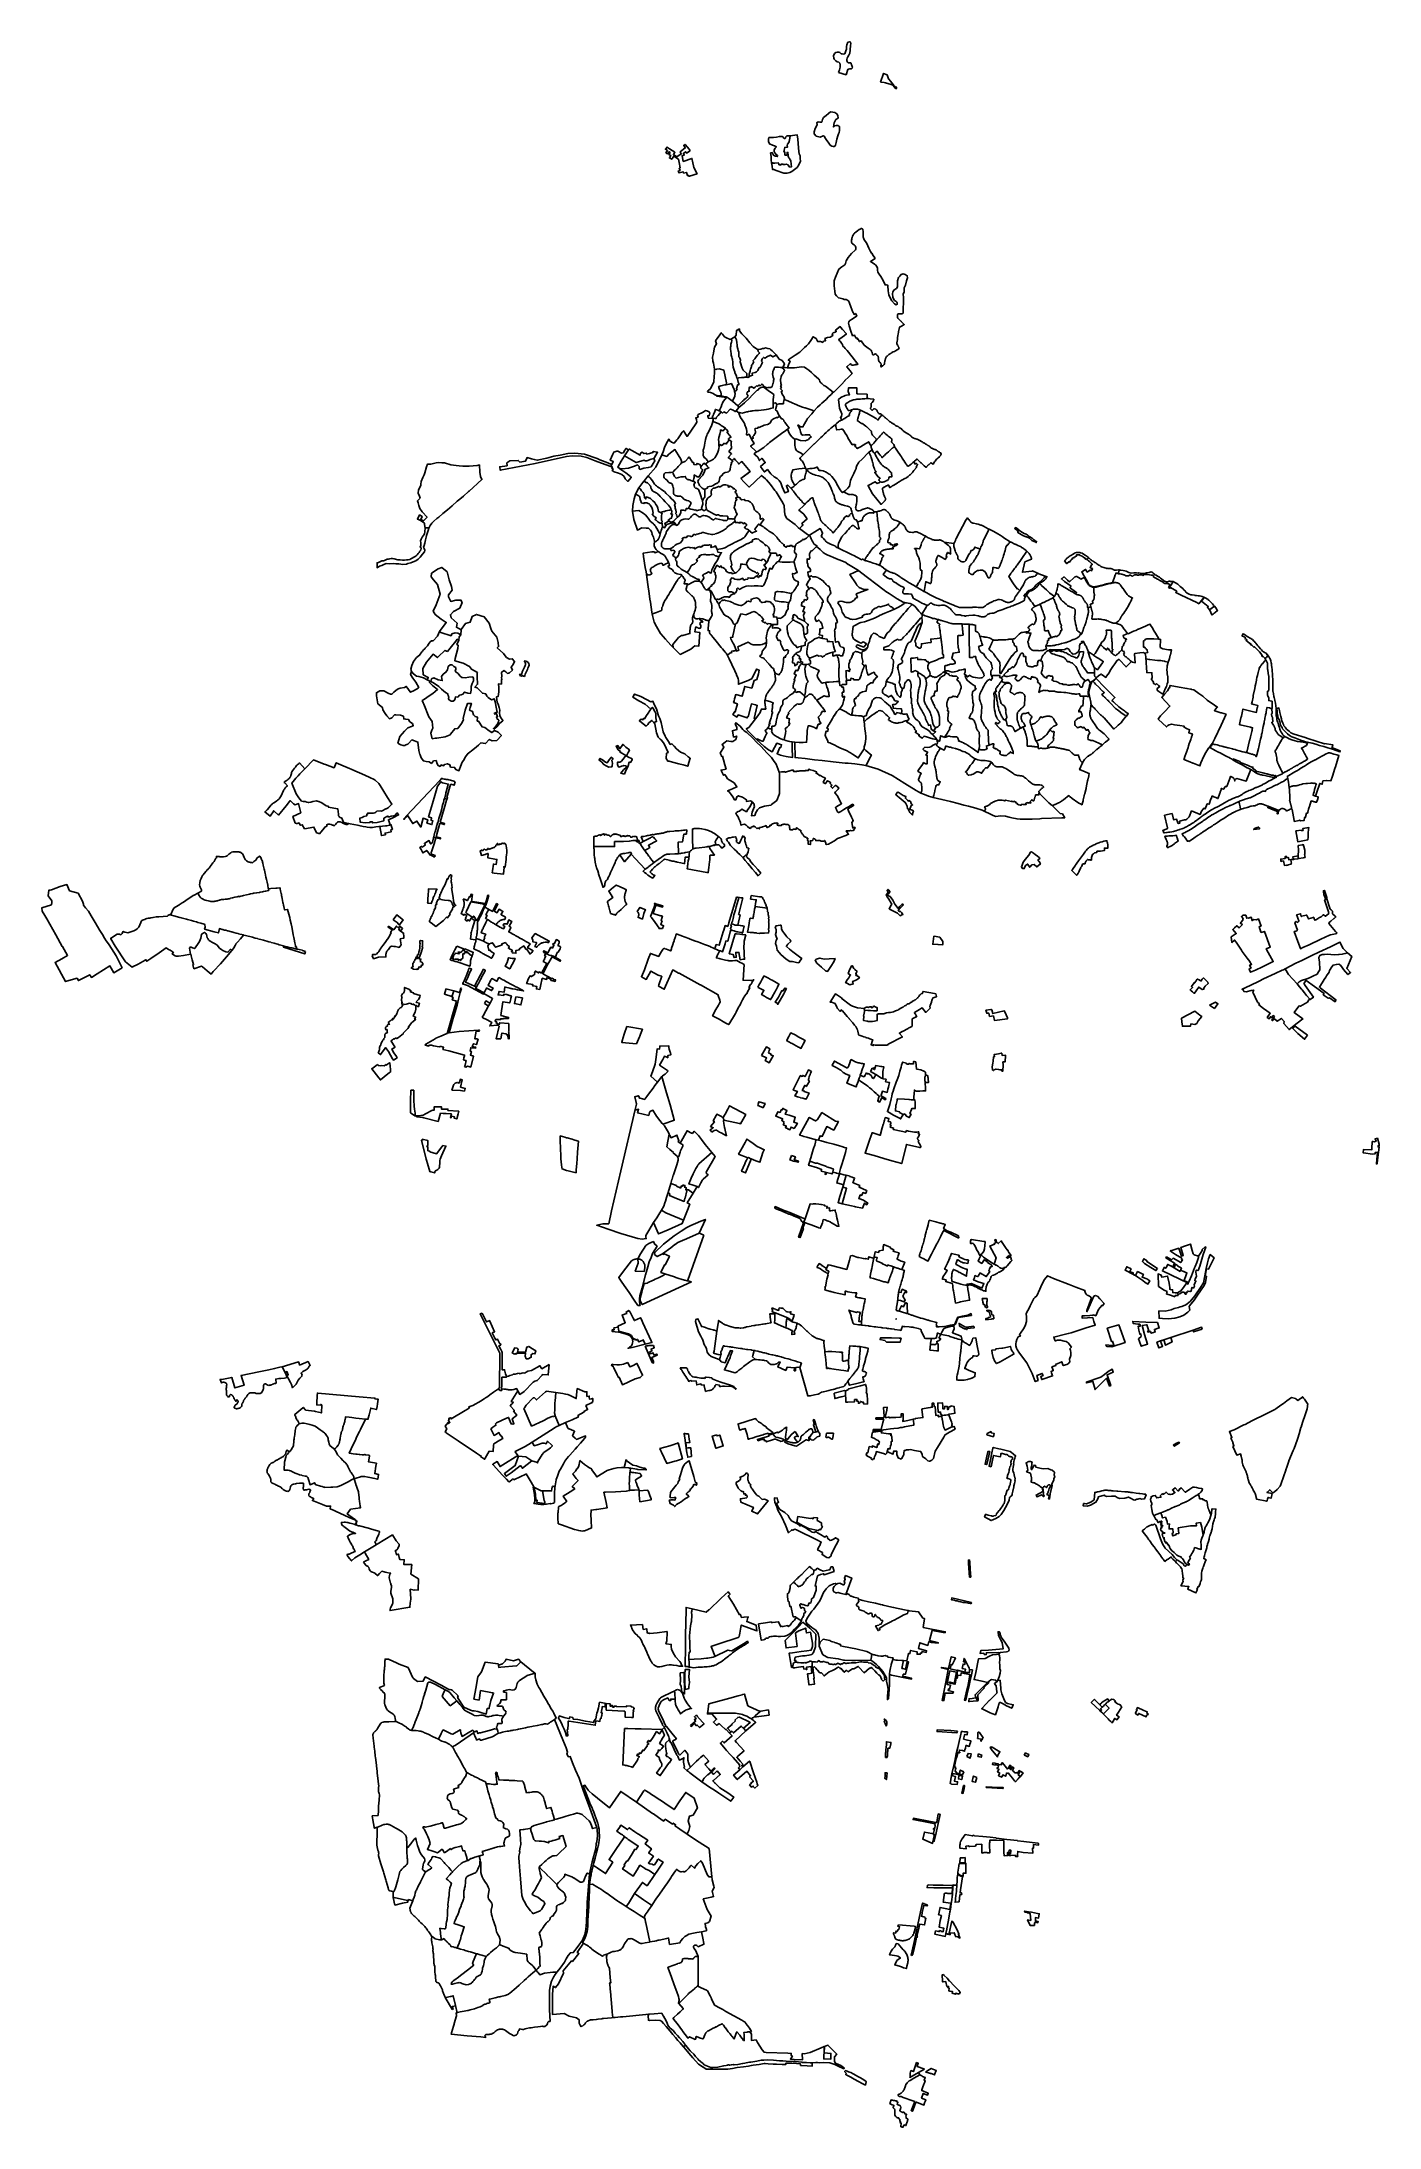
# Model space of a CAD drawing. Header units: inches. Extents: x 280195 to 293923, y 9098893 to 9120289.
import ezdxf

# ---------------------------------------------------------------- set-up
doc = ezdxf.new("R2010")
doc.units = ezdxf.units.IN
doc.header["$MEASUREMENT"] = 0
doc.layers.add('CIS', color=7, linetype='Continuous')

msp = doc.modelspace()

# ---------------------------------------------------------------- linework, layer by layer
at = {"layer": 'CIS'}
for points in [[(288374.0847, 9119973.5144), (288381.5924, 9119999.6948), (288389.0008, 9120028.0053), (288389.4415, 9120052.5846), (288384.9897, 9120068.4972), (288375.9409, 9120077.8635), (288359.4309, 9120083.261), (288343.7384, 9120093.817), (288327.6808, 9120110.566), (288325.4392, 9120120.959), (288320.6959, 9120142.9511), (288330.3796, 9120167.5574), (288346.5721, 9120180.2574), (288359.5897, 9120183.1149), (288369.7497, 9120183.1149), (288374.9431, 9120181.4951), (288386.6752, 9120177.8358), (288401.4436, 9120166.3493), (288410.4427, 9120163.84), (288422.9223, 9120162.958), (288436.5511, 9120166.5015), (288449.1714, 9120195.3481), (288454.177, 9120213.9465), (288453.4376, 9120238.5849), (288457.0755, 9120255.7829), (288468.4841, 9120283.097), (288488.6997, 9120289.3964), (288496.1679, 9120284.358), (288500.2227, 9120270.4621), (288497.4378, 9120250.3854), (288496.1678, 9120237.0505), (288493.7866, 9120219.9053), (288493.4692, 9120221.6516), (288493.9453, 9120203.5539), (288488.5477, 9120170.8515), (288478.7053, 9120151.1664), (288467.7515, 9120134.4977), (288461.719, 9120120.3689), (288459.4965, 9120106.5576), (288458.7028, 9120094.9688), (288462.1814, 9120087.1834), (288465.3703, 9120080.0463), (288476.3241, 9120071.6325), (288482.9916, 9120071.95), (288488.5478, 9120074.1725), (288498.2316, 9120071.4738), (288502.9941, 9120063.695), (288504.5816, 9120056.075), (288507.0264, 9120051.4496), (288510.4554, 9120044.9625), (288513.6585, 9120036.283), (288515.3766, 9120031.6275), (288512.2016, 9120019.0862), (288506.4012, 9120011.4553), (288488.5426, 9120011.2038), (288475.054, 9120008.7674), (288467.1281, 9120004.3606), (288449.7673, 9119950.5574), (288374.0847, 9119973.5144)], [(288804.9973, 9119873.1044), (288835.7552, 9119963.7244), (288871.4759, 9119948.2811), (288886.2926, 9119908.0644), (288909.576, 9119879.754), (288928.3614, 9119858.5872), (288933.7438, 9119852.7683), (288948.7873, 9119825.038), (288956.1357, 9119829.636), (288971.1829, 9119814.2685), (288961.8315, 9119807.1973), (288944.1306, 9119825.8846), (288937.569, 9119837.9497), (288931.854, 9119843.6647), (288911.823, 9119848.9612), (288856.7121, 9119867.1597), (288841.6838, 9119870.5464), (288804.9973, 9119873.1044)], [(288346.3197, 9119490.2586), (288328.963, 9119458.5085), (288325.788, 9119440.5169), (288321.9779, 9119413.6351), (288334.804, 9119425.1169), (288348.6481, 9119428.6635), (288367.7447, 9119430.2762), (288375.8203, 9119423.9734), (288378.5927, 9119421.8096), (288382.9583, 9119411.6231), (288384.0166, 9119394.5574), (288384.1489, 9119377.4918), (288380.0479, 9119357.7803), (288373.4333, 9119343.625), (288364.0997, 9119323.465), (288353.9397, 9119289.3866), (288351.2699, 9119273.3678), (288349.8853, 9119254.7249), (288341.8154, 9119229.5894), (288334.2468, 9119218.1708), (288328.454, 9119213.7144), (288317.8707, 9119214.3758), (288302.9217, 9119218.2123), (288288.5019, 9119227.7373), (288265.3999, 9119257.6107), (288252.1279, 9119275.8399), (288239.0044, 9119295.9482), (288224.3994, 9119319.655), (288216.1444, 9119323.8883), (288216.3562, 9119324.1), (288183.1243, 9119310.9766), (288144.8126, 9119318.8083), (288122.3759, 9119344.8433), (288124.2809, 9119366.2217), (288134.4409, 9119398.6068), (288148.1993, 9119422.1018), (288152.6443, 9119439.6702), (288150.1043, 9119457.8736), (288162.5926, 9119467.8219), (288183.1243, 9119462.3185), (288201.3277, 9119465.7053), (288208.5244, 9119492.5869), (288218.4727, 9119510.5787), (288247.6828, 9119531.7453), (288269.4845, 9119552.2771), (288291.2862, 9119568.3638), (288313.9346, 9119565.6121), (288334.4663, 9119562.8604), (288355.8447, 9119547.832), (288366.2164, 9119533.8621), (288368.5447, 9119505.287), (288346.3197, 9119490.2586)], [(286849.5583, 9119169.7837), (286812.0834, 9119146.7793), (286804.1595, 9119160.7705), (286780.6776, 9119145.2262), (286786.5404, 9119136.7157), (286790.9303, 9119130.3433), (286768.0099, 9119119.7567), (286779.179, 9119061.1192), (286867.6823, 9119091.2817), (286874.4292, 9119065.4848), (286889.1136, 9118997.619), (286922.0543, 9118935.3095), (286842.9383, 9118910.0291), (286837.7669, 9118908.3766), (286834.1941, 9118918.2705), (286821.4781, 9118915.613), (286811.3341, 9118948.1156), (286782.5768, 9118941.6147), (286778.314, 9118955.7356), (286737.1294, 9118942.5439), (286727.9593, 9118962.6633), (286744.729, 9118969.0656), (286746.4052, 9118969.7056), (286737.6474, 9118990.7401), (286743.9313, 9118993.7166), (286746.1538, 9118994.6823), (286736.025, 9119050.4453), (286729.6438, 9119082.7359), (286681.9444, 9119113.5069), (286661.3069, 9119082.9473), (286637.0974, 9119096.4411), (286652.1353, 9119120.3406), (286631.1878, 9119133.6771), (286644.2852, 9119152.6807), (286633.152, 9119160.8875), (286616.3049, 9119138.3073), (286601.2892, 9119149.7322), (286617.8003, 9119172.2039), (286596.1304, 9119186.2632), (286612.6669, 9119208.0912), (286615.9742, 9119204.1225), (286639.7808, 9119188.9688), (286693.4327, 9119154.8177), (286679.1436, 9119131.362), (286711.8858, 9119108.8723), (286758.5187, 9119138.9687), (286746.2382, 9119157.9569), (286800.5214, 9119200.1538), (286783.5446, 9119225.4257), (286798.229, 9119235.3475), (286840.2978, 9119186.9288), (286849.5583, 9119169.7837)], [(287874.6813, 9119300.0653), (287867.9649, 9119265.1785), (287861.5911, 9119255.3321), (287850.231, 9119237.7828), (287847.0909, 9119222.999), (287848.6401, 9119207.2631), (287821.5833, 9119205.0615), (287818.6729, 9119191.5677), (287815.2333, 9119175.4281), (287814.7091, 9119171.9315), (287812.825, 9119159.3633), (287820.3765, 9119159.6362), (287821.5833, 9119143.9757), (287823.3031, 9119126.1163), (287841.1626, 9119126.3809), (287846.1896, 9119128.6298), (287844.2052, 9119154.2945), (287853.3531, 9119155.7167), (287856.4964, 9119123.5882), (287857.3923, 9119114.6671), (287862.1169, 9119099.0853), (287868.7786, 9119089.9), (287876.6058, 9119079.1077), (287884.2574, 9119065.9654), (287888.4687, 9119033.8292), (287889.7607, 9119004.582), (287871.134, 9119003.5236), (287866.3715, 9119012.8105), (287860.2818, 9119014.712), (287856.9614, 9119021.3321), (287855.4847, 9119026.7852), (287849.9672, 9119025.9074), (287840.6446, 9119033.7414), (287837.4726, 9119031.8605), (287825.4286, 9119031.2255), (287802.1452, 9119029.7439), (287802.1173, 9119033.5826), (287783.3378, 9119032.11), (287779.8261, 9119024.5501), (287773.5096, 9119027.1073), (287767.8986, 9119026.7998), (287760.6438, 9119026.4022), (287759.5987, 9119038.9436), (287758.4345, 9119042.2243), (287754.9023, 9119046.8149), (287720.242, 9119044.8305), (287700.3333, 9119043.0788), (287698.6783, 9119048.2039), (287686.3633, 9119045.1955), (287682.9767, 9119072.7123), (287681.7066, 9119108.2722), (287677.4733, 9119133.6723), (287675.7741, 9119149.1749), (287691.4442, 9119151.3368), (287705.2091, 9119125.3623), (287714.1388, 9119118.0863), (287727.6987, 9119113.7869), (287744.0008, 9119111.4579), (287747.5202, 9119122.9627), (287731.3367, 9119131.3154), (287720.4227, 9119148.1827), (287712.4851, 9119164.0577), (287713.1075, 9119179.6319), (287721.0841, 9119198.4536), (287736.105, 9119210.5075), (287717.055, 9119221.3025), (287693.9834, 9119226.5942), (287665.6199, 9119240.7759), (287653.9782, 9119267.0226), (287655.6716, 9119293.0577), (287658.4232, 9119305.7577), (287705.2017, 9119307.2394), (287737.1634, 9119311.261), (287766.3734, 9119316.9759), (287781.4255, 9119317.6387), (287793.2466, 9119318.1591), (287804.7234, 9119310.9569), (287810.2268, 9119301.4318), (287815.9418, 9119296.1402), (287824.6202, 9119296.3518), (287828.4302, 9119300.5852), (287833.0869, 9119313.9202), (287835.7605, 9119318.5641), (287842.8114, 9119322.5642), (287876.178, 9119324.8534), (287874.6813, 9119300.0653)], [(287966.4925, 9119164.7025), (287970.1306, 9119139.2363), (287979.391, 9119120.054), (287980.1062, 9119099.3136), (287980.3832, 9119091.2805), (287982.3676, 9119064.4913), (287966.1618, 9119027.119), (287949.2921, 9119000.5127), (287935.5255, 9118990.2965), (287892.7065, 9118958.5203), (287872.8803, 9118946.7492), (287844.7816, 9118939.6663), (287811.0528, 9118941.5607), (287732.0051, 9118967.9183), (287709.5791, 9118976.7081), (287695.9032, 9118976.8653), (287693.4395, 9119011.104), (287686.3633, 9119045.1955), (287698.6783, 9119048.2039), (287700.3333, 9119043.0788), (287720.242, 9119044.8305), (287754.9023, 9119046.8149), (287758.4345, 9119042.2243), (287759.5987, 9119038.9436), (287760.6438, 9119026.4022), (287767.8986, 9119026.7998), (287773.5096, 9119027.1073), (287779.8261, 9119024.5501), (287783.3378, 9119032.11), (287802.1173, 9119033.5826), (287802.1452, 9119029.7439), (287825.4286, 9119031.2255), (287837.4726, 9119031.8605), (287840.6446, 9119033.7414), (287849.9672, 9119025.9074), (287855.4847, 9119026.7852), (287856.9614, 9119021.3321), (287860.2818, 9119014.712), (287866.3715, 9119012.8105), (287871.134, 9119003.5236), (287889.7607, 9119004.582), (287888.4687, 9119033.8292), (287884.2574, 9119065.9654), (287876.6058, 9119079.1077), (287868.7786, 9119089.9), (287862.1169, 9119099.0853), (287857.3923, 9119114.6671), (287856.4964, 9119123.5882), (287853.3531, 9119155.7167), (287844.2052, 9119154.2945), (287846.1896, 9119128.6298), (287841.1626, 9119126.3809), (287823.3031, 9119126.1163), (287821.5833, 9119143.9757), (287820.3765, 9119159.6362), (287812.825, 9119159.3633), (287814.7091, 9119171.9315), (287815.2333, 9119175.4281), (287818.6729, 9119191.5677), (287821.5833, 9119205.0615), (287848.6401, 9119207.2631), (287847.0909, 9119222.999), (287850.231, 9119237.7828), (287861.5911, 9119255.3321), (287867.9649, 9119265.1785), (287874.6813, 9119300.0653), (287876.178, 9119324.8534), (287949.6253, 9119332.7133), (287955.2477, 9119290.0491), (287957.2321, 9119244.0777), (287961.5316, 9119201.4135), (287966.4925, 9119164.7025)], [(288830.4326, 9117839.649), (288850.1591, 9117794.8264), (288862.3106, 9117796.5218), (288879.3763, 9117791.7593), (288879.9888, 9117785.022), (288881.8678, 9117735.0722), (288889.8053, 9117691.7466), (288898.735, 9117667.6033), (288921.4451, 9117631.4215), (288947.9035, 9117601.7881), (288965.1014, 9117590.5433), (288975.0232, 9117596.4964), (288975.0233, 9117611.71), (288971.1338, 9117617.9332), (288960.5815, 9117627.585), (288948.0137, 9117635.1918), (288936.9233, 9117650.8684), (288929.7795, 9117667.9341), (288928.192, 9117701.2716), (288931.7638, 9117725.0842), (288944.2092, 9117743.5169), (288969.0703, 9117758.0249), (288978.1983, 9117774.6937), (288977.8015, 9117804.8562), (288977.2966, 9117825.806), (288977.0077, 9117837.7969), (288987.7234, 9117870.7376), (289001.3067, 9117885.5195), (289014.7109, 9117900.1064), (289027.6672, 9117904.4252), (289037.3328, 9117907.6471), (289055.5891, 9117901.6939), (289078.031, 9117888.9547), (289079.4777, 9117866.4492), (289071.2094, 9117835.6913), (289058.9724, 9117792.6964), (289052.5087, 9117778.238), (289046.4047, 9117764.5844), (289047.1798, 9117718.6092), (289036.1521, 9117703.3992), (289038.9357, 9117663.3259), (289034.8067, 9117505.7163), (289032.9017, 9117502.6207), (289029.8061, 9117500.0013), (289028.5742, 9117499.529), (289024.8103, 9117498.0861), (289017.1274, 9117498.2496), (289011.8357, 9117498.3622), (288990.7535, 9117498.8108), (288984.086, 9117497.8582), (288980.9903, 9117494.5244), (288978.1328, 9117489.5238), (288977.4398, 9117485.7123), (288976.7042, 9117481.6657), (288977.1618, 9117473.4253), (288977.4398, 9117468.4227), (288977.6566, 9117464.5206), (288978.6091, 9117458.5675), (288981.7047, 9117453.805), (288998.6116, 9117436.66), (289011.8357, 9117423.6332), (289012.7725, 9117422.7105), (289014.566, 9117420.9436), (289017.1274, 9117418.2685), (289019.9288, 9117415.3425), (289046.713, 9117387.368), (289018.1379, 9117371.1754), (289017.1274, 9117370.6809), (289011.8357, 9117368.0915), (288999.8742, 9117362.2382), (288999.1517, 9117358.9078), (288989.7263, 9117315.4621), (288987.5736, 9117305.5402), (288984.656, 9117292.0914), (288981.0808, 9117272.5137), (288978.8766, 9117253.5581), (288977.995, 9117234.6024), (288977.3658, 9117231.4566), (288974.4683, 9117216.9691), (288969.9345, 9117200.4825), (288971.6386, 9117195.7961), (288971.382, 9117194.8719), (288979.1757, 9117177.0734), (288983.6602, 9117167.7354), (288986.4146, 9117163.1446), (288988.4138, 9117160.59), (288990.0435, 9117157.9417), (288991.2677, 9117154.7065), (288992.2296, 9117151.6896), (288992.7979, 9117148.6729), (288993.41, 9117144.6068), (288994.7986, 9117139.8552), (288990.5122, 9117137.6327), (288973.2084, 9117127.7902), (288956.6984, 9117118.4239), (288946.3796, 9117111.9151), (288935.3154, 9117106.924), (288921.2804, 9117100.5927), (288915.2862, 9117095.5976), (288909.0979, 9117093.6701), (288901.4261, 9117088.7672), (288896.3944, 9117085.2741), (288889.1949, 9117080.2762), (288882.675, 9117074.6155), (288877.823, 9117069.6118), (288870.8338, 9117062.6475), (288865.939, 9117058.2819), (288862.8962, 9117054.3131), (288862.835, 9117054.1855), (288859.7212, 9117047.6985), (288856.5462, 9117038.3058), (288851.3869, 9117022.6954), (288849.7993, 9117015.6839), (288848.4764, 9117007.2172), (288846.3597, 9116993.8557), (288844.2108, 9116984.829), (288843.91, 9116983.5657), (288840.7927, 9116977.4467), (288836.4258, 9116974.1153), (288835.1546, 9116971.5998), (288834.3846, 9116969.4298), (288832.0538, 9116967.4057), (288828.9869, 9116965.5656), (288824.4479, 9116964.2775), (288822.7448, 9116963.6783), (288809.9951, 9116953.9517), (288808.2489, 9116957.1267), (288808.1123, 9116958.6968), (288807.6138, 9116964.4292), (288808.2488, 9116968.2393), (288810.9476, 9116976.1767), (288812.0589, 9116980.7805), (288811.7413, 9116983.4792), (288809.9951, 9116986.178), (288805.3913, 9116990.623), (288800.9463, 9116997.4492), (288797.7713, 9117000.4655), (288793.4851, 9117004.4343), (288790.4688, 9117006.498), (288785.0713, 9117014.118), (288784.3976, 9117017.3511), (288782.8488, 9117025.5481), (288781.7375, 9117037.7718), (288780.9438, 9117043.0106), (288781.2613, 9117047.1381), (288782.5313, 9117051.4244), (288782.3726, 9117053.1706), (288782.068, 9117054.1855), (288781.42, 9117056.3456), (288778.4038, 9117062.8544), (288776.4988, 9117065.2356), (288772.6888, 9117068.5695), (288768.5613, 9117070.7919), (288765.3863, 9117073.3319), (288763.64, 9117076.0307), (288760.9413, 9117079.2057), (288756.8137, 9117083.0157), (288752.4224, 9117085.2741), (288751.2575, 9117085.8732), (288748.2412, 9117086.8257), (288745.4923, 9117086.1131), (288743.955, 9117085.7144), (288741.4151, 9117083.1743), (288738.875, 9117079.0469), (288737.4197, 9117076.8773), (288735.0914, 9117075.5015), (288732.0223, 9117075.184), (288728.7414, 9117075.9248), (288725.7781, 9117078.2532), (288723.3439, 9117079.5232), (288721.9681, 9117082.0632), (288721.333, 9117085.2382), (288720.9097, 9117089.2598), (288718.7137, 9117095.7157), (288718.0522, 9117098.679), (288717.9464, 9117101.9599), (288717.523, 9117103.3357), (288716.414, 9117104.8354), (288713.1574, 9117108.5745), (288712.2049, 9117111.5906), (288711.5699, 9117116.9882), (288709.8237, 9117121.2745), (288707.6011, 9117124.4494), (288704.9024, 9117126.3545), (288700.9336, 9117127.9421), (288696.4886, 9117130.482), (288676.1686, 9117144.9283), (288636.9655, 9117174.9834), (288604.5868, 9117221.1558), (288587.2209, 9117213.12), (288572.7044, 9117239.5444), (288566.7513, 9117236.7662), (288557.2378, 9117254.3287), (288550.2743, 9117250.7821), (288535.1864, 9117280.1844), (288517.4064, 9117272.9878), (288498.6377, 9117321.0209), (288480.4477, 9117375.9221), (288474.1637, 9117403.3726), (288478.1325, 9117415.9404), (288490.3695, 9117427.8466), (288511.8669, 9117442.3988), (288558.5296, 9117473.4294), (288562.1908, 9117475.5908), (288546.3889, 9117499.8717), (288532.9807, 9117491.9421), (288523.636, 9117510.054), (288520.461, 9117515.769), (288508.9068, 9117540.624), (288498.2359, 9117569.7441), (288486.4884, 9117607.8442), (288482.6784, 9117616.7341), (288478.5509, 9117623.7194), (288474.1059, 9117629.7518), (288450.8389, 9117643.911), (288431.1093, 9117644.9642), (288416.4249, 9117652.1079), (288390.2311, 9117658.0611), (288373.9592, 9117662.4267), (288350.9404, 9117681.8736), (288339.8279, 9117700.9237), (288336.256, 9117730.6893), (288329.3256, 9117783.7396), (288327.7229, 9117796.6221), (288327.9835, 9117837.4), (288332.746, 9117847.4542), (288342.8002, 9117875.5001), (288359.7336, 9117914.6585), (288377.7253, 9117955.4044), (288406.3003, 9117980.2753), (288437.5212, 9117999.3254), (288443.8712, 9118014.1421), (288450.7504, 9118042.1879), (288473.5046, 9118076.5839), (288505.2547, 9118116.2713), (288545.2206, 9118150.8184), (288547.9088, 9118154.4789), (288550.7663, 9118161.7814), (288552.1422, 9118168.3431), (288550.9781, 9118177.0215), (288547.2738, 9118186.864), (288542.6172, 9118193.849), (288540.2888, 9118197.4473), (288531.7163, 9118205.1732), (288516.2646, 9118214.91), (288511.9254, 9118219.1432), (288508.7504, 9118224.8582), (288507.6921, 9118229.6207), (288505.5754, 9118244.3316), (288506.2104, 9118254.7033), (288508.7504, 9118264.8633), (288510.8671, 9118272.4833), (288512.7721, 9118281.4792), (288517.0054, 9118292.8034), (288522.7205, 9118304.9742), (288526.213, 9118312.2768), (288530.8696, 9118319.8967), (288536.5847, 9118325.6118), (288553.4122, 9118338.9468), (288566.5355, 9118348.366), (288584.3156, 9118361.3835), (288594.7931, 9118367.7335), (288606.5406, 9118373.131), (288611.409, 9118373.3427), (288617.124, 9118370.9085), (288620.9341, 9118367.416), (288622.6273, 9118363.9235), (288623.5799, 9118359.0552), (288624.2148, 9118345.6143), (288626.1198, 9118308.5726), (288627.3898, 9118282.7492), (288628.554, 9118277.2458), (288632.8932, 9118266.8741), (288633.9515, 9118265.075), (288662.3149, 9118219.884), (288685.1749, 9118172.4706), (288701.5001, 9118138.3179), (288702.4258, 9118136.3814), (288713.0226, 9118119.1357), (288713.2208, 9118118.813), (288727.4025, 9118096.6939), (288743.9446, 9118071.45), (288744.3384, 9118070.849), (288747.7225, 9118065.6846), (288700.7866, 9118034.1181), (288718.0542, 9118023.5482), (288741.1356, 9118007.9905), (288752.0497, 9117999.7222), (288765.6096, 9117983.1857), (288772.5549, 9117966.6493), (288772.8857, 9117946.8055), (288776.5237, 9117926.6309), (288791.0758, 9117903.8106), (288805.9586, 9117881.6517), (288830.4326, 9117839.649)], [(287248.2355, 9117241.4215), (287257.9193, 9117235.8652), (287273.3181, 9117241.2627), (287275.8581, 9117236.1827), (287276.3344, 9117221.5777), (287273.7944, 9117205.8614), (287268.8731, 9117187.6051), (287267.1268, 9117166.8088), (287265.0631, 9117154.5851), (287264.5868, 9117139.9799), (287267.8597, 9117111.645), (287270.3241, 9117090.3098), (287272.1672, 9117074.3533), (287278.2552, 9117054.5677), (287282.7505, 9117039.9574), (287284.4959, 9117028.0477), (287288.3729, 9117001.5927), (287289.5943, 9116978.0637), (287290.979, 9116951.388), (287294.6554, 9116940.7915), (287294.6602, 9116940.7776), (287301.7741, 9116920.2729), (287302.5257, 9116918.2234), (287308.7591, 9116901.2229), (287310.3483, 9116896.985), (287317.0141, 9116879.2095), (287318.3958, 9116875.4022), (287324.953, 9116857.3337), (287326.5392, 9116852.9628), (287330.1375, 9116838.5693), (287335.3252, 9116832.495), (287342.204, 9116796.8326), (287346.4359, 9116791.156), (287349.6109, 9116786.076), (287348.9759, 9116768.7193), (287336.6992, 9116770.2009), (287331.9896, 9116753.3734), (287325.375, 9116729.0318), (287331.7249, 9116724.0046), (287319.2896, 9116706.8066), (287306.8876, 9116701.7049), (287301.0068, 9116719.8991), (287289.4974, 9116752.0461), (287274.0193, 9116782.6055), (287250.903, 9116776.4661), (287250.2596, 9116776.2952), (287219.7795, 9116770.1568), (287222.4871, 9116788.7394), (287197.4575, 9116918.1474), (287151.4331, 9116931.9719), (287123.8106, 9116931.7206), (287123.4799, 9116926.7596), (287099.998, 9116928.4133), (287089.0884, 9116991.4427), (287084.22, 9117012.6094), (287079.775, 9117053.6728), (287089.3, 9117092.6195), (287094.1684, 9117117.3846), (287098.6134, 9117154.638), (287120.8384, 9117190.198), (287111.7367, 9117221.7364), (287135.0201, 9117253.9098), (287146.6617, 9117270.6315), (287161.4785, 9117294.1266), (287169.3366, 9117304.1279), (287182.5129, 9117288.8877), (287191.8792, 9117275.2353), (287202.833, 9117261.7415), (287228.3918, 9117249.2002), (287248.2355, 9117241.4215)], [(287411.034, 9116848.1793), (287400.4507, 9116843.946), (287376.9027, 9116845.2689), (287349.386, 9116842.0939), (287330.1375, 9116838.5693), (287326.5392, 9116852.9628), (287324.953, 9116857.3337), (287318.3958, 9116875.4022), (287317.0141, 9116879.2095), (287310.3483, 9116896.985), (287308.7591, 9116901.2229), (287302.5257, 9116918.2234), (287301.7741, 9116920.2729), (287294.6602, 9116940.7776), (287294.6554, 9116940.7915), (287290.979, 9116951.388), (287289.5943, 9116978.0637), (287288.3729, 9117001.5927), (287284.4959, 9117028.0477), (287282.7505, 9117039.9574), (287278.2552, 9117054.5677), (287272.1672, 9117074.3533), (287270.3241, 9117090.3098), (287267.8597, 9117111.645), (287264.5868, 9117139.9799), (287265.0631, 9117154.5851), (287267.1268, 9117166.8088), (287268.8731, 9117187.6051), (287273.7944, 9117205.8614), (287276.3344, 9117221.5777), (287275.8581, 9117236.1827), (287273.3181, 9117241.2627), (287307.8463, 9117262.253), (287312.3442, 9117257.226), (287326.6318, 9117230.7676), (287329.2776, 9117200.605), (287331.1297, 9117180.4966), (287331.9234, 9117161.4466), (287338.2734, 9117137.8986), (287344.3589, 9117121.4944), (287350.4443, 9117104.5611), (287350.4443, 9117087.8923), (287351.2381, 9117056.6714), (287356.8246, 9117048.0376), (287359.9693, 9117043.1776), (287366.0547, 9117022.8047), (287364.4672, 9117004.813), (287370.2881, 9116983.3817), (287377.6964, 9116960.0983), (287382.7235, 9116941.842), (287394.8944, 9116919.0878), (287433.0046, 9116885.3826), (287432.2007, 9116859.0272), (287426.6445, 9116848.1793), (287411.034, 9116848.1793)], [(287457.1983, 9116850.1454), (287443.4399, 9116844.007), (287426.6445, 9116848.1793), (287432.2007, 9116859.0272), (287433.0046, 9116885.3826), (287394.8944, 9116919.0878), (287382.7235, 9116941.842), (287377.6964, 9116960.0983), (287370.2881, 9116983.3817), (287364.4672, 9117004.813), (287366.0547, 9117022.8047), (287359.9693, 9117043.1776), (287356.8246, 9117048.0376), (287351.2381, 9117056.6714), (287350.4443, 9117087.8923), (287350.4443, 9117104.5611), (287344.3589, 9117121.4944), (287338.2734, 9117137.8986), (287331.9234, 9117161.4466), (287331.1297, 9117180.4966), (287329.2776, 9117200.605), (287326.6318, 9117230.7676), (287312.3442, 9117257.226), (287307.8463, 9117262.253), (287320.9773, 9117280.0909), (287326.2688, 9117327.7159), (287355.3731, 9117343.591), (287358.0189, 9117323.0857), (287379.1856, 9117292.6586), (287423.5034, 9117247.0179), (287462.5295, 9117201.3772), (287498.2483, 9117162.3511), (287540.9316, 9117131.6296), (287546.1424, 9117127.8791), (287549.4762, 9117110.5753), (287562.4937, 9117096.7641), (287557.0962, 9117090.2552), (287540.1099, 9117074.3802), (287527.8861, 9117056.4414), (287513.1224, 9117037.5501), (287494.0723, 9117014.8488), (287502.4861, 9117005.8001), (287499.0729, 9116999.2913), (287488.2779, 9116981.035), (287481.9279, 9116972.78), (287478.7529, 9116964.0487), (287480.4992, 9116954.0475), (287477.8004, 9116947.2212), (287472.9598, 9116937.6248), (287468.7517, 9116929.2824), (287466.6879, 9116916.5824), (287467.1642, 9116911.0261), (287464.3067, 9116899.7549), (287456.6866, 9116877.8473), (287457.3349, 9116856.1779), (287457.1983, 9116850.1454)], [(288388.4009, 9117216.8554), (288404.9374, 9117198.3346), (288414.1978, 9117183.121), (288417.1391, 9117165.5305), (288431.1091, 9117154.1005), (288441.1104, 9117140.9242), (288461.7612, 9117122.0671), (288512.0321, 9117056.4503), (288572.0926, 9116981.3085), (288569.1822, 9116978.9273), (288552.2489, 9116975.7522), (288546.9572, 9116978.3981), (288539.5487, 9116974.9585), (288527.1134, 9116971.5189), (288512.8259, 9116972.0481), (288503.5654, 9116975.4877), (288495.0987, 9116987.1294), (288457.0406, 9116954.9263), (288492.8087, 9116912.0957), (288512.3878, 9116885.3727), (288487.8867, 9116861.8003), (288474.1463, 9116848.0599), (288438.9916, 9116812.9051), (288437.2286, 9116810.8469), (288404.2447, 9116772.3369), (288321.5568, 9116691.155), (288319.3356, 9116692.9217), (288318.226, 9116693.8042), (288285.8145, 9116719.5833), (288270.0035, 9116732.1588), (288240.7935, 9116753.9605), (288220.6851, 9116762.6389), (288206.2917, 9116777.8788), (288201.8933, 9116782.1399), (288192.745, 9116791.0023), (288182.1617, 9116803.4906), (288177.2933, 9116818.7307), (288174.1501, 9116823.5976), (288170.7317, 9116828.8907), (288143.6383, 9116851.7507), (288124.1649, 9116868.4724), (288112.8683, 9116878.7047), (288094.9548, 9116894.9308), (288068.0731, 9116918.8492), (288046.085, 9116933.999), (288023.8347, 9116949.3293), (287997.588, 9116953.351), (287969.2246, 9116949.3293), (287922.0228, 9116942.3443), (287849.2084, 9116944.138), (287857.899, 9116976.1351), (287876.5131, 9117010.8075), (287858.3228, 9117021.7216), (287867.914, 9117031.3128), (287926.4531, 9117071.9926), (287977.3856, 9117104.4042), (288004.1747, 9117132.8468), (288025.1654, 9117151.1291), (288045.1852, 9117168.5657), (288063.0446, 9117190.0631), (288089.3927, 9117225.2307), (288111.3013, 9117262.5335), (288135.225, 9117249.2559), (288143.1625, 9117244.758), (288150.8355, 9117230.9996), (288157.9792, 9117217.2412), (288160.8853, 9117211.6933), (288164.8937, 9117212.7543), (288187.9125, 9117215.5326), (288199.025, 9117211.5637), (288205.7719, 9117203.6262), (288210.1375, 9117206.4042), (288220.0594, 9117216.3262), (288240.8955, 9117222.1471), (288232.9579, 9117243.9752), (288261.4006, 9117253.2358), (288287.859, 9117259.1888), (288314.9789, 9117276.3868), (288307.7028, 9117292.9233), (288316.9631, 9117302.8451), (288340.1143, 9117308.1368), (288348.7133, 9117314.7514), (288340.7758, 9117329.3035), (288391.0467, 9117367.0067), (288394.354, 9117362.3765), (288412.8749, 9117335.9181), (288453.8854, 9117290.9389), (288434.0416, 9117275.7253), (288408.9061, 9117258.5274), (288374.5102, 9117234.7148), (288378.479, 9117225.4544), (288388.4009, 9117216.8554)], [(287732.5418, 9117076.735), (287764.8638, 9117034.1315), (287793.968, 9117018.7856), (287818.3097, 9116984.1251), (287798.9174, 9116941.7004), (287786.0801, 9116947.2909), (287776.8726, 9116948.7196), (287755.4413, 9116949.6721), (287717.4515, 9116949.3754), (287711.9437, 9116935.5434), (287704.0062, 9116918.2396), (287697.3387, 9116906.492), (287698.7674, 9116900.3008), (287698.9262, 9116887.9183), (287696.2274, 9116880.9332), (287698.9904, 9116863.7845), (287702.6826, 9116848.3193), (287703.8632, 9116836.0491), (287708.5835, 9116836.3178), (287707.6573, 9116825.073), (287705.9376, 9116813.0344), (287705.9376, 9116801.525), (287702.1012, 9116787.7667), (287699.7199, 9116779.5646), (287690.8564, 9116751.651), (287678.1563, 9116740.803), (287661.4875, 9116741.8614), (287649.3167, 9116743.4489), (287638.601, 9116740.1416), (287622.9906, 9116744.7718), (287607.777, 9116753.8999), (287600.3687, 9116765.0124), (287584.7582, 9116776.6541), (287577.5644, 9116770.9702), (287569.6769, 9116760.5145), (287558.2998, 9116767.526), (287550.0977, 9116763.5571), (287540.3148, 9116755.8122), (287531.18, 9116758.2654), (287525.1417, 9116751.2366), (287517.8185, 9116745.0363), (287504.7216, 9116734.453), (287491.757, 9116743.5809), (287477.7341, 9116750.5925), (287469.2593, 9116740.7522), (287460.8008, 9116746.2268), (287457.3611, 9116738.5541), (287454.8514, 9116729.5144), (287451.1433, 9116713.1539), (287455.7736, 9116704.1581), (287447.7038, 9116700.8509), (287439.7663, 9116697.0144), (287436.1944, 9116693.5748), (287433.4163, 9116672.805), (287436.5913, 9116668.8363), (287443.9996, 9116654.9457), (287438.3111, 9116649.7863), (287441.2215, 9116645.2883), (287435.9298, 9116641.3196), (287426.4048, 9116633.9112), (287411.4558, 9116622.2695), (287404.8783, 9116617.2444), (287395.9776, 9116609.9665), (287388.3047, 9116602.4258), (287379.0443, 9116594.6206), (287376.1339, 9116591.4457), (287368.5932, 9116584.1696), (287358.4067, 9116573.7185), (287349.6755, 9116563.0029), (287339.9036, 9116554.024), (287312.8337, 9116576.9645), (287285.0116, 9116600.476), (287308.9443, 9116651.6366), (287309.6391, 9116655.8636), (287313.7068, 9116680.6084), (287306.8876, 9116701.7049), (287319.2896, 9116706.8066), (287331.7249, 9116724.0046), (287325.375, 9116729.0318), (287331.9896, 9116753.3733), (287336.6992, 9116770.2008), (287348.9759, 9116768.7192), (287349.6109, 9116786.0759), (287346.4359, 9116791.1559), (287342.204, 9116796.8325), (287335.3252, 9116832.4948), (287330.1375, 9116838.5691), (287349.386, 9116842.0937), (287376.9027, 9116845.2686), (287400.4507, 9116843.9458), (287411.034, 9116848.1791), (287426.6445, 9116848.1792), (287443.4399, 9116844.007), (287457.1983, 9116850.1454), (287457.3349, 9116856.1779), (287491.0825, 9116867.5021), (287486.8492, 9116882.3188), (287487.9075, 9116889.9918), (287518.0701, 9116894.7541), (287531.0347, 9116901.898), (287544.7931, 9116915.6564), (287551.9274, 9116932.9568), (287555.3764, 9116941.321), (287567.2827, 9116951.1106), (287584.1102, 9116985.4536), (287592.3123, 9117002.1224), (287581.4644, 9117012.9702), (287589.4019, 9117034.4016), (287601.5729, 9117051.0704), (287621.6811, 9117042.8683), (287637.5562, 9117056.362), (287674.3333, 9117071.9725), (287698.9396, 9117056.362), (287727.2501, 9117068.5329), (287732.5418, 9117076.735)], [(287732.5418, 9117076.735), (287727.2501, 9117068.5329), (287698.9396, 9117056.362), (287674.3333, 9117071.9725), (287637.5562, 9117056.362), (287621.6811, 9117042.8683), (287601.5729, 9117051.0704), (287589.4019, 9117034.4016), (287581.4644, 9117012.9702), (287592.3123, 9117002.1224), (287584.1102, 9116985.4536), (287567.2827, 9116951.1106), (287555.3764, 9116941.321), (287551.9274, 9116932.9568), (287544.7931, 9116915.6564), (287531.0347, 9116901.898), (287518.0701, 9116894.7541), (287487.9075, 9116889.9918), (287486.8492, 9116882.3188), (287491.0825, 9116867.5021), (287457.3349, 9116856.1779), (287456.6866, 9116877.8473), (287464.3067, 9116899.7549), (287467.1642, 9116911.0261), (287466.6879, 9116916.5824), (287468.7517, 9116929.2824), (287472.9598, 9116937.6248), (287477.8004, 9116947.2212), (287480.4992, 9116954.0475), (287478.7529, 9116964.0487), (287481.9279, 9116972.78), (287488.2779, 9116981.035), (287499.0729, 9116999.2913), (287502.4861, 9117005.8001), (287494.0723, 9117014.8488), (287513.1224, 9117037.5501), (287527.8861, 9117056.4414), (287540.1099, 9117074.3802), (287557.0962, 9117090.2552), (287562.4937, 9117096.7641), (287549.4762, 9117110.5753), (287546.1424, 9117127.8791), (287553.1274, 9117130.1016), (287576.6225, 9117135.0228), (287592.9738, 9117141.0552), (287606.7851, 9117143.7541), (287622.3426, 9117148.358), (287648.695, 9117143.2778), (287668.3802, 9117137.5628), (287676.0002, 9117132.0066), (287692.1927, 9117118.5128), (287732.5418, 9117076.735)], [(287151.4331, 9116931.9719), (287197.4575, 9116918.1474), (287222.4871, 9116788.7394), (287219.7795, 9116770.1568), (287205.8095, 9116768.2518), (287191.0987, 9116764.5477), (287179.3511, 9116761.2668), (287163.7936, 9116758.621), (287155.2211, 9116756.8218), (287141.5686, 9116752.271), (287143.1407, 9116743.9191), (287143.2619, 9116743.2751), (287151.6228, 9116721.7909), (287152.1394, 9116720.7126), (287157.6553, 9116709.1967), (287164.4286, 9116695.4383), (287167.6036, 9116677.6583), (287168.0173, 9116656.8326), (287127.1753, 9116658.4165), (287122.5297, 9116659.7209), (287114.0385, 9116662.1052), (287098.9573, 9116670.175), (287085.199, 9116679.4354), (287068.6625, 9116686.7115), (287058.873, 9116689.6219), (287046.6328, 9116693.2169), (287039.9551, 9116695.1782), (287032.0109, 9116693.5428), (287029.4813, 9116695.8472), (287032.7843, 9116707.6541), (287038.2159, 9116713.1542), (287045.9036, 9116718.7175), (287050.4746, 9116723.0818), (287057.9195, 9116730.0916), (287066.0431, 9116742.8297), (287091.4432, 9116801.1705), (287092.3974, 9116809.4645), (287096.6025, 9116846.0174), (287100.1744, 9116899.9925), (287099.998, 9116928.4133), (287123.4799, 9116926.7596), (287123.8106, 9116931.7206), (287151.4331, 9116931.9719)], [(287785.2649, 9116855.0778), (287779.7278, 9116835.0389), (287778.5723, 9116829.839), (287776.5638, 9116820.8007), (287779.5713, 9116781.873), (287786.3976, 9116763.1405), (287777.6663, 9116758.2192), (287787.4518, 9116740.1414), (287776.2069, 9116731.344), (287777.8628, 9116729.3462), (287791.0236, 9116713.5507), (287796.7769, 9116706.4467), (287795.9575, 9116705.9268), (287783.602, 9116698.0858), (287786.4027, 9116693.4879), (287794.2383, 9116675.2258), (287800.7471, 9116663.9545), (287810.1133, 9116650.1432), (287819.0034, 9116629.0294), (287814.2054, 9116618.0956), (287812.4062, 9116604.2182), (287809.2312, 9116590.4069), (287807.6437, 9116575.3257), (287787.7225, 9116575.3892), (287764.4636, 9116572.7856), (287738.1068, 9116568.1658), (287735.9629, 9116572.5584), (287729.4285, 9116585.9458), (287707.4151, 9116580.4425), (287702.5556, 9116571.184), (287703.0217, 9116618.5664), (287705.842, 9116642.6961), (287708.9748, 9116669.4988), (287696.7378, 9116679.7514), (287652.0893, 9116709.8478), (287611.4095, 9116741.5979), (287589.9121, 9116746.8895), (287562.7923, 9116736.3062), (287545.2856, 9116715.3119), (287537.6788, 9116714.3197), (287523.2869, 9116699.651), (287503.2829, 9116679.2624), (287487.0772, 9116663.3873), (287459.5013, 9116632.0696), (287458.4141, 9116631.0669), (287406.3609, 9116583.0589), (287350.983, 9116536.2095), (287349.5861, 9116540.0009), (287343.2005, 9116550.5771), (287339.9036, 9116554.0238), (287349.6755, 9116563.0027), (287358.4067, 9116573.7183), (287368.5932, 9116584.1694), (287376.1339, 9116591.4454), (287379.0443, 9116594.6204), (287388.3047, 9116602.4257), (287395.9776, 9116609.9664), (287404.8783, 9116617.2443), (287411.4558, 9116622.2694), (287426.4048, 9116633.9111), (287435.9298, 9116641.3195), (287441.2215, 9116645.2882), (287438.3111, 9116649.7862), (287443.9996, 9116654.9456), (287436.5913, 9116668.8362), (287433.4163, 9116672.805), (287436.1944, 9116693.5748), (287439.7663, 9116697.0144), (287447.7038, 9116700.8509), (287455.7736, 9116704.1581), (287451.1433, 9116713.1539), (287454.8514, 9116729.5144), (287457.3611, 9116738.5541), (287460.8008, 9116746.227), (287469.2593, 9116740.7522), (287477.7341, 9116750.5926), (287491.757, 9116743.5811), (287504.7216, 9116734.453), (287517.8185, 9116745.0364), (287525.1416, 9116751.2367), (287531.18, 9116758.2655), (287540.3148, 9116755.8123), (287550.0977, 9116763.5572), (287558.2998, 9116767.526), (287569.6769, 9116760.5145), (287577.5644, 9116770.9702), (287584.7582, 9116776.6541), (287600.3687, 9116765.0124), (287607.777, 9116753.8999), (287622.9906, 9116744.7718), (287638.601, 9116740.1416), (287649.3167, 9116743.4489), (287661.4875, 9116741.8614), (287678.1563, 9116740.803), (287690.8564, 9116751.651), (287699.7199, 9116779.5646), (287702.1012, 9116787.7667), (287705.9376, 9116801.525), (287705.9376, 9116813.0344), (287707.6573, 9116825.073), (287708.5835, 9116836.3178), (287703.8632, 9116836.0491), (287702.6826, 9116848.3193), (287698.9904, 9116863.7845), (287696.2274, 9116880.9332), (287698.9262, 9116887.9183), (287698.7674, 9116900.3008), (287697.3387, 9116906.492), (287704.0062, 9116918.2396), (287711.9437, 9116935.5434), (287717.4515, 9116949.3754), (287755.4413, 9116949.6721), (287776.8726, 9116948.7196), (287786.0801, 9116947.2909), (287805.7651, 9116938.7184), (287816.2426, 9116922.8432), (287821.0128, 9116916.333), (287816.5727, 9116909.2752), (287800.5579, 9116883.8179), (287791.593, 9116870.6343), (287785.2649, 9116855.0778)], [(288023.8347, 9116949.3293), (288046.085, 9116933.999), (288068.0731, 9116918.8492), (288094.9548, 9116894.9308), (288112.8683, 9116878.7047), (288124.1649, 9116868.4724), (288143.6383, 9116851.7507), (288170.7317, 9116828.8907), (288174.1501, 9116823.5976), (288177.2933, 9116818.7307), (288182.1617, 9116803.4906), (288192.745, 9116791.0023), (288201.8933, 9116782.1399), (288206.2917, 9116777.8788), (288220.6851, 9116762.6389), (288240.7935, 9116753.9605), (288270.0035, 9116732.1588), (288285.8145, 9116719.5833), (288318.226, 9116693.8042), (288319.3356, 9116692.9217), (288296.118, 9116671.2781), (288271.5117, 9116646.2749), (288244.5241, 9116619.2874), (288223.0928, 9116598.2529), (288202.4553, 9116581.981), (288189.9775, 9116570.354), (288184.9928, 9116565.7091), (288156.0208, 9116541.1028), (288117.9537, 9116499.5687), (288101.0204, 9116510.6812), (288030.6411, 9116531.8479), (288027.3145, 9116533.0873), (288004.5705, 9116541.5605), (287976.666, 9116551.9563), (287920.0451, 9116573.6522), (287903.2473, 9116581.2758), (287851.2533, 9116604.8732), (287814.2054, 9116618.0956), (287819.0034, 9116629.0294), (287810.1133, 9116650.1432), (287800.7471, 9116663.9545), (287794.2383, 9116675.2258), (287786.4027, 9116693.4879), (287783.602, 9116698.0858), (287795.9575, 9116705.9268), (287796.7769, 9116706.4467), (287791.0236, 9116713.5507), (287777.8628, 9116729.3462), (287776.2069, 9116731.344), (287787.4518, 9116740.1414), (287777.6663, 9116758.2192), (287786.3976, 9116763.1405), (287779.5713, 9116781.873), (287776.5638, 9116820.8007), (287778.5723, 9116829.839), (287779.7278, 9116835.0389), (287785.2649, 9116855.0778), (287791.593, 9116870.6343), (287800.5579, 9116883.8179), (287816.5727, 9116909.2752), (287821.0128, 9116916.333), (287816.2426, 9116922.8432), (287805.7651, 9116938.7184), (287798.9174, 9116941.7004), (287803.713, 9116952.1917), (287845.6009, 9116944.432), (287849.2084, 9116944.138), (287922.0228, 9116942.3443), (287969.2246, 9116949.3293), (287997.588, 9116953.351), (288023.8347, 9116949.3293)], [(287221.7512, 9116638.6978), (287222.5799, 9116639.4204), (287120.8542, 9116653.5311), (287122.5297, 9116659.7209), (287127.1753, 9116658.4165), (287168.0173, 9116656.8326), (287190.7172, 9116650.4531), (287222.7915, 9116645.8757), (287225.2511, 9116644.3521), (287226.9956, 9116643.2713), (287234.5169, 9116638.6123), (287243.4768, 9116632.0378), (287275.2628, 9116608.7144), (287285.0116, 9116600.4759), (287312.8337, 9116576.9644), (287339.9036, 9116554.0238), (287343.2005, 9116550.5771), (287349.5861, 9116540.0009), (287350.983, 9116536.2095), (287324.0436, 9116503.2835), (287321.0142, 9116501.6851), (287316.9731, 9116497.6943), (287313.3004, 9116494.0677), (287311.2462, 9116496.5308), (287290.0566, 9116508.595), (287274.9981, 9116517.1683), (287260.9753, 9116520.6079), (287222.7429, 9116479.862), (287195.4908, 9116492.2975), (287183.0553, 9116479.5974), (287171.4136, 9116488.5933), (287167.0998, 9116492.0026), (287166.9407, 9116492.1283), (287163.2115, 9116495.0756), (287157.1262, 9116499.4412), (287149.7178, 9116502.484), (287147.6216, 9116503.5567), (287150.4974, 9116509.4729), (287167.9259, 9116545.0603), (287175.7793, 9116566.2143), (287181.7836, 9116582.6671), (287186.4218, 9116591.1357), (287193.388, 9116601.9615), (287221.7512, 9116638.6978)], [(287308.9443, 9116651.6365), (287285.0116, 9116600.4759), (287275.2628, 9116608.7144), (287243.4768, 9116632.0378), (287234.5169, 9116638.6123), (287226.9956, 9116643.2713), (287225.2511, 9116644.3521), (287222.7915, 9116645.8757), (287190.7172, 9116650.4531), (287168.0173, 9116656.8326), (287167.6036, 9116677.6583), (287164.4286, 9116695.4383), (287157.6553, 9116709.1967), (287152.1394, 9116720.7126), (287151.6228, 9116721.7909), (287143.2619, 9116743.2751), (287143.1407, 9116743.9191), (287141.5686, 9116752.271), (287155.2211, 9116756.8218), (287163.7936, 9116758.621), (287179.3511, 9116761.2668), (287191.0987, 9116764.5477), (287205.8095, 9116768.2518), (287219.7795, 9116770.1568), (287250.2596, 9116776.2952), (287250.903, 9116776.4661), (287274.0193, 9116782.6055), (287289.4974, 9116752.0461), (287301.0068, 9116719.8991), (287306.8876, 9116701.7049), (287313.7068, 9116680.6084), (287309.6391, 9116655.8635), (287308.9443, 9116651.6365)], [(287431.4012, 9116491.119), (287383.1411, 9116478.2074), (287366.2079, 9116480.9591), (287357.5295, 9116483.9223), (287348.8511, 9116481.594), (287348.1605, 9116482.1979), (287324.0436, 9116503.2835), (287350.983, 9116536.2095), (287406.3609, 9116583.0589), (287458.4141, 9116631.0669), (287459.5013, 9116632.0696), (287487.0772, 9116663.3873), (287503.2829, 9116679.2624), (287523.2869, 9116699.651), (287537.6788, 9116714.3197), (287545.2856, 9116715.3119), (287562.7923, 9116736.3062), (287589.9121, 9116746.8895), (287611.4095, 9116741.5979), (287652.0893, 9116709.8478), (287696.7378, 9116679.7514), (287708.9748, 9116669.4988), (287705.842, 9116642.6961), (287703.0217, 9116618.5664), (287702.5556, 9116571.184), (287702.5315, 9116568.7303), (287702.5676, 9116567.7943), (287702.8341, 9116560.8925), (287703.1818, 9116533.0291), (287673.9717, 9116528.1607), (287651.1117, 9116520.5407), (287632.7153, 9116517.9562), (287609.3005, 9116513.9872), (287605.5649, 9116513.354), (287577.9191, 9116509.1024), (287552.1326, 9116506.6236), (287533.4248, 9116505.9358), (287515.2914, 9116504.7692), (287497.2297, 9116503.6073), (287481.6942, 9116501.0977), (287480.1608, 9116500.85), (287474.845, 9116499.9913), (287469.713, 9116499.1623), (287466.8268, 9116498.5564), (287464.6132, 9116498.0917), (287447.8787, 9116494.5783), (287438.3727, 9116492.5826), (287431.4012, 9116491.119)], [(287903.2473, 9116581.2758), (287920.0451, 9116573.6522), (287976.666, 9116551.9563), (288004.5705, 9116541.5605), (288027.3145, 9116533.0873), (288030.6411, 9116531.8479), (288101.0204, 9116510.6812), (288117.9537, 9116499.5687), (288097.8454, 9116472.5811), (288055.512, 9116424.4269), (288046.5062, 9116408.5813), (288013.7078, 9116350.8725), (288009.5782, 9116337.8409), (287981.6693, 9116337.5506), (287955.5417, 9116357.3944), (287973.7318, 9116322.6678), (287978.7701, 9116306.2934), (287984.3152, 9116288.2719), (287993.9063, 9116259.1676), (288007.1355, 9116254.5374), (288030.5353, 9116255.0932), (288075.5966, 9116257.514), (288075.9274, 9116251.8916), (288092.1331, 9116235.3551), (288075.5966, 9116220.803), (288063.3437, 9116210.114), (288032.1229, 9116194.7681), (287983.1748, 9116196.6202), (287935.8143, 9116214.3473), (287925.2309, 9116208.791), (287922.9228, 9116210.8321), (287920.1202, 9116213.3105), (287893.2163, 9116237.1015), (287868.0808, 9116266.9995), (287848.1165, 9116313.4772), (287847.9236, 9116313.9263), (287864.843, 9116326.1221), (287858.7835, 9116334.0576), (287851.427, 9116343.9778), (287844.8135, 9116352.896), (287823.2235, 9116384.8577), (287812.8518, 9116397.7694), (287811.0128, 9116407.3346), (287801.0909, 9116418.2487), (287794.807, 9116421.2254), (287787.0692, 9116422.1907), (287780.8421, 9116430.2742), (287768.9073, 9116445.8501), (287757.0775, 9116465.322), (287742.3931, 9116499.4534), (287726.5181, 9116512.1534), (287728.7935, 9116526.8907), (287735.7785, 9116551.0208), (287738.1068, 9116568.1658), (287764.4636, 9116572.7856), (287787.7225, 9116575.3892), (287807.6437, 9116575.3257), (287809.2312, 9116590.4069), (287812.4062, 9116604.2182), (287814.2054, 9116618.0956), (287851.2533, 9116604.8732), (287903.2473, 9116581.2758)], [(288596.7265, 9116622.3873), (288591.2101, 9116622.1202), (288578.1594, 9116621.4884), (288571.7327, 9116621.8737), (288564.9206, 9116622.259), (288564.1731, 9116622.2919), (288561.2931, 9116622.1913), (288549.9384, 9116620.3692), (288533.3693, 9116616.1644), (288528.0313, 9116614.8097), (288516.2667, 9116612.1116), (288509.8023, 9116610.231), (288506.1125, 9116609.1577), (288498.6576, 9116606.7173), (288488.0844, 9116600.503), (288477.8326, 9116594.3778), (288475.6166, 9116593.0538), (288472.015, 9116590.5173), (288470.0648, 9116589.1439), (288462.1206, 9116583.5494), (288449.1387, 9116574.9443), (288448.0156, 9116574.1049), (288446.4823, 9116572.5715), (288446.4541, 9116572.5313), (288445.2385, 9116570.7953), (288444.5354, 9116569.2876), (288444.3221, 9116568.8301), (288443.7609, 9116566.7355), (288443.7515, 9116566.6274), (288443.5719, 9116564.5754), (288443.7609, 9116562.4152), (288444.3221, 9116560.3207), (288444.6401, 9116559.532), (288451.5798, 9116544.0585), (288454.3436, 9116537.9276), (288458.0065, 9116529.8022), (288460.2041, 9116526.0383), (288463.3584, 9116520.636), (288468.8966, 9116511.1509), (288470.3107, 9116508.729), (288472.3721, 9116507.086), (288473.4468, 9116506.5162), (288475.6407, 9116505.3531), (288479.2055, 9116504.3634), (288482.8995, 9116504.1631), (288486.302, 9116504.6947), (288492.1561, 9116506.8152), (288499.656, 9116509.5319), (288506.8674, 9116512.144), (288507.0668, 9116511.6653), (288507.3225, 9116510.7108), (288507.4087, 9116509.7265), (288507.3225, 9116508.7421), (288507.0668, 9116507.7875), (288506.9319, 9116507.4508), (288501.1025, 9116497.1359), (288493.8375, 9116485.2759), (288492.8677, 9116483.6929), (288489.3956, 9116476.984), (288487.0238, 9116472.4012), (288485.3901, 9116468.3813), (288484.2278, 9116465.5212), (288484.0874, 9116465.1566), (288483.6102, 9116463.3758), (288483.4495, 9116461.5392), (288483.6102, 9116459.7026), (288484.0874, 9116457.9218), (288484.8665, 9116456.2509), (288484.911, 9116456.1747), (288484.8393, 9116456.1332), (288484.737, 9116456.074), (288478.7991, 9116452.6365), (288475.5167, 9116450.5755), (288472.1066, 9116448.3733), (288464.4551, 9116443.4321), (288454.926, 9116437.2784), (288452.8251, 9116435.8561), (288444.0996, 9116429.9488), (288438.9878, 9116426.4881), (288435.9988, 9116424.6052), (288426.9141, 9116418.9411), (288416.9756, 9116413.3172), (288416.4264, 9116413.0067), (288405.5799, 9116407.7548), (288404.4382, 9116410.2736), (288392.5848, 9116437.1553), (288401.8981, 9116439.6953), (288405.179, 9116471.075), (288383.3508, 9116530.2095), (288379.3821, 9116561.5627), (288371.0477, 9116617.919), (288396.4477, 9116640.9378), (288440.1041, 9116661.5754), (288453.4136, 9116662.8596), (288485.3479, 9116665.941), (288473.0447, 9116699.2786), (288476.2197, 9116739.363), (288561.9449, 9116737.7755), (288560.3573, 9116723.8849), (288559.9605, 9116679.4348), (288568.6918, 9116678.641), (288665.5295, 9116672.291), (288666.3233, 9116630.6191), (288666.6859, 9116629.1732), (288663.5663, 9116628.8647), (288661.4692, 9116628.5522), (288656.5949, 9116627.8019), (288642.531, 9116626.1881), (288641.1651, 9116626.1027), (288631.045, 9116625.4697), (288615.328, 9116624.4902), (288598.7511, 9116622.6662), (288596.7265, 9116622.3873)], [(288734.3478, 9116622.1303), (288731.8328, 9116604.4425), (288717.5453, 9116589.0966), (288707.4912, 9116578.5133), (288706.4328, 9116555.2298), (288708.0203, 9116548.2713), (288708.5759, 9116543.5088), (288707.0677, 9116540.4132), (288704.766, 9116537.9525), (288702.2433, 9116532.7558), (288702.2259, 9116527.9513), (288702.464, 9116522.3156), (288706.274, 9116517.315), (288709.449, 9116514.9337), (288711.354, 9116513.1875), (288713.4178, 9116510.9651), (288716.5928, 9116509.2187), (288720.4822, 9116509.1394), (288723.8159, 9116511.5206), (288728.0228, 9116516.7593), (288731.5153, 9116520.0931), (288735.6428, 9116521.76), (288738.6591, 9116521.76), (288741.1991, 9116521.3631), (288745.4853, 9116521.6013), (288749.3747, 9116521.6806), (288751.0416, 9116519.855), (288753.661, 9116518.1881), (288756.201, 9116516.8388), (288758.8997, 9116515.3306), (288762.8858, 9116512.366), (288764.9322, 9116508.1869), (288768.3453, 9116501.8368), (288771.0441, 9116495.9632), (288773.9017, 9116492.6293), (288776.2035, 9116488.0256), (288779.2992, 9116482.7868), (288782.3154, 9116479.4531), (288787.1573, 9116476.0399), (288794.2217, 9116473.103), (288800.0161, 9116471.5155), (288802.8736, 9116471.1187), (288809.1442, 9116469.293), (288814.383, 9116464.7686), (288817.2669, 9116462.2286), (288817.2041, 9116462.1414), (288806.4804, 9116447.2472), (288791.4661, 9116426.3938), (288777.7025, 9116407.2773), (288769.9745, 9116413.2681), (288758.4275, 9116422.2192), (288753.5935, 9116426.0018), (288745.6493, 9116431.3712), (288742.2323, 9116433.3932), (288712.7267, 9116450.16), (288702.8468, 9116455.5072), (288663.0059, 9116477.0695), (288661.2062, 9116478.0436), (288640.943, 9116489.0102), (288634.1187, 9116492.1852), (288599.4792, 9116508.3009), (288597.3148, 9116509.1484), (288580.4562, 9116515.7501), (288577.8689, 9116516.4254), (288566.0016, 9116519.0162), (288553.9891, 9116520.8172), (288550.9875, 9116521.1412), (288548.0787, 9116521.3421), (288540.0146, 9116521.3421), (288531.9917, 9116520.5263), (288526.4045, 9116519.4648), (288508.2427, 9116512.6434), (288506.8674, 9116512.144), (288499.656, 9116509.5319), (288492.1561, 9116506.8152), (288486.302, 9116504.6947), (288482.8995, 9116504.1631), (288479.2055, 9116504.3634), (288475.6407, 9116505.3531), (288473.4468, 9116506.5162), (288472.3721, 9116507.086), (288470.3107, 9116508.729), (288468.8966, 9116511.1509), (288463.3584, 9116520.636), (288460.2041, 9116526.0383), (288458.0065, 9116529.8022), (288454.3436, 9116537.9276), (288451.5798, 9116544.0585), (288444.6401, 9116559.532), (288444.3221, 9116560.3207), (288443.7609, 9116562.4152), (288443.5719, 9116564.5754), (288443.7515, 9116566.6274), (288443.7609, 9116566.7355), (288444.3221, 9116568.8301), (288444.5354, 9116569.2876), (288445.2385, 9116570.7953), (288446.4541, 9116572.5313), (288446.4823, 9116572.5715), (288448.0156, 9116574.1049), (288449.1387, 9116574.9443), (288462.1206, 9116583.5494), (288470.0648, 9116589.1439), (288472.015, 9116590.5173), (288475.6166, 9116593.0538), (288477.8326, 9116594.3778), (288488.0844, 9116600.503), (288498.6576, 9116606.7173), (288506.1125, 9116609.1577), (288509.8023, 9116610.231), (288516.2667, 9116612.1116), (288528.0313, 9116614.8097), (288533.3693, 9116616.1644), (288549.9384, 9116620.3692), (288561.2931, 9116622.1913), (288564.1731, 9116622.2919), (288564.9206, 9116622.259), (288571.7327, 9116621.8737), (288578.1594, 9116621.4884), (288591.2101, 9116622.1202), (288596.7265, 9116622.3873), (288598.7511, 9116622.6662), (288615.328, 9116624.4902), (288631.045, 9116625.4697), (288641.1651, 9116626.1027), (288642.531, 9116626.1881), (288656.5949, 9116627.8019), (288661.4692, 9116628.5522), (288663.5663, 9116628.8647), (288666.6859, 9116629.1732), (288668.4867, 9116629.3515), (288671.1726, 9116629.4735), (288678.8004, 9116629.2704), (288682.0346, 9116628.9375), (288698.3583, 9116626.8826), (288732.1915, 9116622.4151), (288734.3478, 9116622.1303)], [(287120.1585, 9116437.4216), (287116.4622, 9116422.9004), (287116.4543, 9116422.8695), (287115.83, 9116422.9446), (287115.8063, 9116422.9793), (287104.9295, 9116424.2883), (287089.0575, 9116426.1984), (287089.0524, 9116426.1672), (287088.7929, 9116426.1984), (287087.559, 9116418.6714), (287085.5159, 9116407.0936), (287083.304, 9116396.7719), (287082.4511, 9116392.7916), (287074.9852, 9116370.1302), (287064.8649, 9116338.8411), (287063.9714, 9116337.1102), (287050.6964, 9116311.3926), (287045.9711, 9116301.4821), (287033.6382, 9116275.6157), (287032.7576, 9116273.7688), (287024.8757, 9116264.1529), (287024.8104, 9116264.1096), (287024.7887, 9116264.0952), (287024.8201, 9116264.085), (287020.2163, 9116248.0512), (287018.4845, 9116244.0103), (287014.0251, 9116233.605), (287012.4548, 9116227.8701), (287010.3738, 9116220.2698), (287007.8819, 9116207.5087), (287004.1826, 9116189.6311), (287000.2138, 9116172.6448), (286997.6739, 9116146.2923), (286997.6468, 9116146.2021), (286988.9425, 9116117.0822), (286986.8269, 9116108.0148), (286984.4975, 9116098.0322), (286982.91, 9116086.2847), (286988.4664, 9116076.7597), (286984.9738, 9116062.3134), (286982.7267, 9116045.9227), (286982.275, 9116042.6283), (286986.72, 9116036.4371), (286996.8799, 9116021.6733), (287003.1502, 9116018.7014), (287007.3211, 9116014.0092), (287009.8145, 9116011.2042), (287016.8952, 9116005.5812), (287020.0191, 9115999.9583), (287025.642, 9115993.9188), (287029.8071, 9115990.3785), (287032.7227, 9115987.2546), (287036.0548, 9115981.0069), (287031.2649, 9115975.384), (287021.8934, 9115969.761), (287018.1087, 9115966.4907), (287012.9175, 9115949.4636), (287001.2891, 9115958.3924), (286995.6827, 9115966.906), (286989.0379, 9115962.9606), (286984.262, 9115959.6383), (286979.0708, 9115953.4089), (286974.044, 9115945.1295), (286972.0108, 9115941.7806), (286966.7757, 9115933.3727), (286963.2294, 9115936.2022), (286956.0524, 9115941.9285), (286949.8826, 9115951.8898), (286930.8326, 9115960.3564), (286920.2493, 9115963.796), (286918.3451, 9115958.4642), (286914.9576, 9115948.9793), (286887.9701, 9115950.8314), (286888.337, 9115962.812), (286884.5305, 9115973.321), (286872.8888, 9115973.8502), (286866.6977, 9115986.37), (286860.9825, 9115997.9273), (286844.8429, 9116022.269), (286836.9054, 9116027.8253), (286831.3491, 9116018.3003), (286802.0566, 9115985.2438), (286798.1889, 9115983.6824), (286795.4781, 9115981.2968), (286772.1647, 9115971.4293), (286771.978, 9115971.4623), (286771.9001, 9115971.4293), (286768.3366, 9115972.0582), (286763.0166, 9115973.0439), (286761.4041, 9115973.2818), (286762.674, 9115984.8615), (286753.1489, 9116006.0282), (286725.3676, 9116051.2721), (286693.0884, 9116104.9826), (286629.8529, 9116057.3574), (286610.2737, 9116034.6033), (286560.6285, 9116050.3498), (286574.6607, 9116080.4821), (286587.784, 9116127.2606), (286604.7174, 9116163.879), (286629.5989, 9116213.0294), (286636.2558, 9116209.8107), (286637.9491, 9116197.534), (286659.7508, 9116181.2357), (286687.2676, 9116172.5573), (286711.7732, 9116203.7941), (286716.4126, 9116209.5039), (286722.0921, 9116216.4941), (286745.1109, 9116245.466), (286766.939, 9116284.3599), (286781.2689, 9116298.248), (286818.2683, 9116240.5977), (286907.1685, 9116368.6562), (286917.2227, 9116386.1188), (286915.6352, 9116415.223), (286908.2798, 9116429.1931), (286931.616, 9116437.2893), (286926.0599, 9116458.4031), (286930.8223, 9116463.6419), (286977.6536, 9116486.6607), (286982.0013, 9116489.299), (287008.2395, 9116505.2212), (287020.1459, 9116502.2447), (287044.6198, 9116492.9842), (287052.2266, 9116479.4243), (287046.2735, 9116452.3045), (287031.0599, 9116452.3045), (287035.6901, 9116427.4997), (287075.7084, 9116424.8539), (287078.0235, 9116449.3279), (287084.6382, 9116449.9894), (287091.2528, 9116466.5259), (287104.4819, 9116495.2994), (287109.1121, 9116517.4582), (287135.8375, 9116508.9103), (287147.6222, 9116503.5563), (287149.7178, 9116502.484), (287157.1262, 9116499.4412), (287163.2115, 9116495.0756), (287166.9407, 9116492.1283), (287136.5627, 9116455.9425), (287120.1585, 9116437.4216)], [(287200.3274, 9116311.0619), (287188.1629, 9116296.4179), (287162.2802, 9116306.8815), (287160.4282, 9116283.3335), (287159.6982, 9116280.5672), (287155.4011, 9116264.2835), (287148.2573, 9116240.6032), (287146.0401, 9116227.35), (287142.4365, 9116205.8104), (287142.8333, 9116188.4803), (287143.9971, 9116156.592), (287144.1562, 9116152.2323), (287145.5828, 9116145.991), (287147.2695, 9116136.6747), (287145.6159, 9116115.508), (287139.9935, 9116099.9636), (287135.694, 9116080.1199), (287119.4882, 9116048.3698), (287103.2824, 9116020.9192), (287089.3918, 9116006.3671), (287065.91, 9115993.1379), (287036.0548, 9115981.0069), (287032.7227, 9115987.2546), (287029.8071, 9115990.3785), (287025.642, 9115993.9188), (287020.0191, 9115999.9583), (287016.8952, 9116005.5812), (287009.8145, 9116011.2042), (287007.3211, 9116014.0092), (287003.1502, 9116018.7014), (286996.8799, 9116021.6733), (286986.72, 9116036.4371), (286982.275, 9116042.6283), (286982.7267, 9116045.9227), (286984.9738, 9116062.3134), (286988.4664, 9116076.7597), (286982.91, 9116086.2847), (286984.4975, 9116098.0322), (286986.8269, 9116108.0148), (286988.9425, 9116117.0822), (286997.6468, 9116146.2021), (286997.6739, 9116146.2923), (287000.2138, 9116172.6448), (287004.1826, 9116189.6311), (287007.8819, 9116207.5087), (287010.3738, 9116220.2698), (287012.4548, 9116227.8701), (287014.0251, 9116233.605), (287018.4845, 9116244.0103), (287020.2163, 9116248.0512), (287024.8201, 9116264.085), (287024.7887, 9116264.0952), (287024.8104, 9116264.1096), (287024.8757, 9116264.1529), (287032.7576, 9116273.7688), (287033.6382, 9116275.6157), (287045.9711, 9116301.4821), (287050.6964, 9116311.3926), (287063.9714, 9116337.1102), (287064.8649, 9116338.8411), (287074.9852, 9116370.1302), (287082.4511, 9116392.7916), (287082.6888, 9116392.7099), (287085.7666, 9116391.6518), (287109.9881, 9116383.3245), (287137.8149, 9116371.658), (287139.4223, 9116370.9036), (287143.6066, 9116368.94), (287149.5779, 9116365.9545), (287155.7061, 9116362.3404), (287162.8148, 9116357.7176), (287170.0054, 9116351.9695), (287175.348, 9116348.0411), (287180.062, 9116345.0555), (287192.6328, 9116338.2987), (287196.5959, 9116335.8788), (287202.6561, 9116332.1783), (287208.7228, 9116328.1358), (287213.1057, 9116324.5919), (287211.5157, 9116322.9084), (287200.3274, 9116311.0619)], [(287311.2462, 9116496.5308), (287313.3004, 9116494.0677), (287316.9731, 9116497.6943), (287321.0142, 9116501.6851), (287324.0436, 9116503.2835), (287348.1605, 9116482.1979), (287349.1952, 9116480.4328), (287355.6244, 9116458.7339), (287357.6228, 9116454.4215), (287359.6833, 9116449.9751), (287367.6894, 9116432.6989), (287383.1411, 9116408.9921), (287402.8632, 9116377.8987), (287406.6361, 9116371.9504), (287415.6782, 9116349.4782), (287421.0295, 9116336.1787), (287428.4379, 9116313.1069), (287430.1312, 9116290.0352), (287429.708, 9116257.8618), (287431.595, 9116253.0373), (287455.1914, 9116262.6903), (287479.9592, 9116213.1534), (287506.6677, 9116166.3021), (287470.5949, 9116140.0394), (287524.018, 9116088.88), (287531.2695, 9116081.9355), (287510.3479, 9116063.473), (287506.1518, 9116059.77), (287508.6231, 9116057.7298), (287518.1245, 9116049.8856), (287520.2175, 9116048.1576), (287543.5008, 9116026.1971), (287560.9634, 9115992.8596), (287585.5696, 9116016.4075), (287620.4948, 9115971.1637), (287572.5168, 9115929.7819), (287595.6219, 9115897.1561), (287611.8446, 9115875.7031), (287643.8046, 9115899.6731), (287676.7453, 9115857.2074), (287713.6548, 9115825.4574), (287741.436, 9115806.8042), (287762.0736, 9115788.9448), (287779.1392, 9115765.5291), (287795.9403, 9115722.9311), (287796.0818, 9115722.606), (287822.9162, 9115660.9586), (287858.3821, 9115674.5123), (287838.803, 9115734.8374), (287850.9738, 9115741.1874), (287877.8721, 9115715.7001), (287885.0443, 9115708.904), (287885.3981, 9115708.6041), (287885.5187, 9115708.4545), (287886.6077, 9115707.1926), (287887.0314, 9115706.7016), (287894.2837, 9115697.7237), (287897.103, 9115694.2338), (287898.5123, 9115692.4285), (287909.4504, 9115678.4173), (287914.2531, 9115671.8555), (287917.7864, 9115667.0282), (287926.8915, 9115653.4902), (287934.6506, 9115642.9549), (287944.2255, 9115631.1405), (287950.8732, 9115623.5148), (287956.8037, 9115616.7115), (287958.4995, 9115614.8344), (287959.7335, 9115613.7839), (287966.1789, 9115608.842), (287966.5819, 9115608.51), (287968.2992, 9115606.6078), (287973.1283, 9115599.7265), (287977.1288, 9115593.7857), (287977.133, 9115593.7794), (287981.3119, 9115587.5737), (287981.3713, 9115587.4672), (287981.7886, 9115586.8713), (287982.303, 9115586.3569), (287982.8989, 9115585.9396), (287983.0081, 9115585.8787), (287992.029, 9115581.025), (287992.1, 9115580.9848), (287992.7341, 9115580.5408), (287993.2815, 9115579.9937), (287993.7254, 9115579.3596), (287993.7639, 9115579.2915), (287996.4693, 9115574.409), (288003.456, 9115562.7978), (288004.4315, 9115561.2832), (288004.9209, 9115560.7562), (288008.0049, 9115557.7515), (288009.2633, 9115556.2791), (288010.4336, 9115555.2476), (288014.6139, 9115552.0071), (288017.2354, 9115550.3507), (288022.8638, 9115547.5001), (288028.8827, 9115544.6641), (288023.4961, 9115537.8827), (288017.4631, 9115530.2876), (287964.2818, 9115484.25), (287995.7766, 9115458.72), (288016.6694, 9115441.7843), (288046.4351, 9115399.3186), (288049.7033, 9115392.9011), (287997.1383, 9115347.2892), (288007.7217, 9115331.4142), (287999.7842, 9115323.8074), (287971.0391, 9115295.1404), (287963.5346, 9115300.5039), (287963.1618, 9115300.8739), (287928.8565, 9115334.9131), (287842.8335, 9115399.4304), (287824.8224, 9115429.2696), (287817.833, 9115467.4424), (287817.5338, 9115473.8066), (287814.876, 9115530.3467), (287809.4995, 9115544.8631), (287791.4901, 9115575.1428), (287785.0367, 9115585.9929), (287732.8853, 9115670.1342), (287722.6589, 9115680.3605), (287718.3688, 9115684.6506), (287674.5509, 9115745.4044), (287634.2275, 9115795.1366), (287623.0305, 9115804.478), (287587.1837, 9115834.3844), (287582.1808, 9115839.4442), (287454.1987, 9115720.8607), (287449.2748, 9115725.341), (287403.9098, 9115771.8497), (287402.0466, 9115773.7599), (287371.4872, 9115806.7006), (287445.3457, 9115864.2837), (287466.4223, 9115880.7158), (287381.6959, 9115982.3647), (287371.0508, 9115976.0537), (287350.3426, 9115956.0651), (287345.5076, 9115965.1456), (287342.5348, 9115970.7288), (287316.4361, 9115995.1967), (287300.8918, 9116014.0483), (287295.7031, 9116008.3877), (287282.7016, 9115994.2045), (287264.6835, 9116006.8912), (287241.6647, 9116023.5601), (287275.3991, 9116060.4696), (287247.6178, 9116086.6634), (287273.8116, 9116120.3978), (287271.7986, 9116165.6904), (287271.4304, 9116173.976), (287270.4403, 9116181.7936), (287275.638, 9116186.3495), (287266.5356, 9116195.4475), (287262.1338, 9116199.8473), (287250.2797, 9116202.6835), (287245.8358, 9116203.7467), (287240.5441, 9116213.2717), (287249.0091, 9116220.3054), (287258.5115, 9116228.2012), (287267.8493, 9116232.3217), (287259.5942, 9116246.5033), (287256.8561, 9116249.085), (287252.1858, 9116253.4884), (287245.4125, 9116260.8968), (287235.2525, 9116273.5968), (287228.6908, 9116278.2535), (287232.5008, 9116286.2968), (287239.4858, 9116291.3769), (287221.9174, 9116311.9086), (287211.5157, 9116322.9084), (287213.1057, 9116324.5919), (287208.7228, 9116328.1358), (287202.6561, 9116332.1783), (287196.5959, 9116335.8788), (287192.6328, 9116338.2987), (287180.062, 9116345.0555), (287175.348, 9116348.0411), (287170.0054, 9116351.9695), (287162.8148, 9116357.7176), (287155.7061, 9116362.3404), (287149.5779, 9116365.9545), (287143.6066, 9116368.94), (287139.4223, 9116370.9036), (287137.8149, 9116371.658), (287109.9881, 9116383.3245), (287085.7666, 9116391.6518), (287082.6888, 9116392.7099), (287082.4511, 9116392.7916), (287083.304, 9116396.7719), (287085.5159, 9116407.0936), (287087.559, 9116418.6714), (287088.7929, 9116426.1984), (287089.0524, 9116426.1672), (287089.0575, 9116426.1984), (287104.9295, 9116424.2883), (287115.8063, 9116422.9793), (287115.83, 9116422.9446), (287116.4543, 9116422.8695), (287116.4622, 9116422.9004), (287120.1585, 9116437.4216), (287136.5627, 9116455.9425), (287166.9407, 9116492.1283), (287167.0998, 9116492.0026), (287171.4136, 9116488.5933), (287183.0553, 9116479.5974), (287195.4908, 9116492.2975), (287222.7429, 9116479.862), (287260.9753, 9116520.6079), (287274.9981, 9116517.1683), (287290.0566, 9116508.595), (287311.2462, 9116496.5308)], [(287742.3931, 9116499.4534), (287757.0775, 9116465.322), (287768.9073, 9116445.8501), (287759.0393, 9116440.806), (287741.0823, 9116431.6272), (287737.3528, 9116434.2952), (287705.6028, 9116420.7353), (287685.7589, 9116405.8524), (287675.5063, 9116383.0321), (287670.5146, 9116379.1675), (287655.0011, 9116367.157), (287643.2441, 9116363.5943), (287611.3447, 9116353.9279), (287556.7082, 9116333.2903), (287553.1961, 9116336.9785), (287547.481, 9116326.8186), (287540.0727, 9116325.5486), (287517.8477, 9116321.1036), (287514.461, 9116318.7753), (287518.271, 9116303.1119), (287520.811, 9116287.2369), (287520.3877, 9116277.5002), (287503.2426, 9116249.3485), (287497.1043, 9116243.6334), (287494.3526, 9116238.3418), (287498.3743, 9116220.5617), (287479.9592, 9116213.1534), (287455.1914, 9116262.6903), (287431.595, 9116253.0373), (287429.708, 9116257.8618), (287430.1312, 9116290.0352), (287428.4379, 9116313.1069), (287421.0295, 9116336.1787), (287415.6782, 9116349.4782), (287406.6361, 9116371.9504), (287402.8632, 9116377.8987), (287383.1411, 9116408.9921), (287367.6894, 9116432.6989), (287359.6833, 9116449.9751), (287357.6228, 9116454.4215), (287355.6244, 9116458.7339), (287349.1952, 9116480.4328), (287348.1605, 9116482.1979), (287348.8511, 9116481.594), (287357.5295, 9116483.9223), (287366.2079, 9116480.9591), (287383.1411, 9116478.2074), (287431.4012, 9116491.119), (287438.3727, 9116492.5826), (287447.8787, 9116494.5783), (287464.6132, 9116498.0917), (287466.8268, 9116498.5564), (287469.713, 9116499.1623), (287474.845, 9116499.9913), (287480.1608, 9116500.85), (287481.6942, 9116501.0977), (287497.2297, 9116503.6073), (287515.2914, 9116504.7692), (287533.4248, 9116505.9358), (287552.1326, 9116506.6236), (287577.9191, 9116509.1024), (287605.5649, 9116513.354), (287609.3005, 9116513.9872), (287632.7153, 9116517.9562), (287651.1117, 9116520.5407), (287673.9717, 9116528.1607), (287703.1818, 9116533.0291), (287702.8341, 9116560.8925), (287702.5676, 9116567.7943), (287702.5315, 9116568.7303), (287702.5556, 9116571.184), (287707.4151, 9116580.4425), (287729.4285, 9116585.9458), (287735.9629, 9116572.5584), (287738.1068, 9116568.1658), (287735.7785, 9116551.0208), (287728.7935, 9116526.8907), (287726.5181, 9116512.1534), (287742.3931, 9116499.4534)], [(287768.9073, 9116445.8501), (287780.8421, 9116430.2742), (287787.0692, 9116422.1907), (287794.807, 9116421.2254), (287801.0909, 9116418.2487), (287811.0128, 9116407.3346), (287812.8518, 9116397.7694), (287823.2235, 9116384.8577), (287844.8135, 9116352.896), (287851.427, 9116343.9778), (287858.7835, 9116334.0576), (287864.843, 9116326.1221), (287847.9236, 9116313.9263), (287836.9536, 9116305.8116), (287831.3399, 9116301.9567), (287786.2616, 9116271.0013), (287665.4992, 9116176.34), (287650.9937, 9116165.2795), (287640.55, 9116156.7596), (287605.0563, 9116127.8042), (287600.7228, 9116124.269), (287545.1602, 9116085.2429), (287531.2695, 9116081.9355), (287524.018, 9116088.88), (287470.5949, 9116140.0394), (287506.6677, 9116166.3021), (287479.9592, 9116213.1534), (287498.3743, 9116220.5617), (287494.3526, 9116238.3418), (287497.1043, 9116243.6334), (287503.2426, 9116249.3485), (287520.3877, 9116277.5002), (287520.811, 9116287.2369), (287518.271, 9116303.1119), (287514.461, 9116318.7753), (287517.8477, 9116321.1036), (287540.0727, 9116325.5486), (287547.481, 9116326.8186), (287553.1961, 9116336.9785), (287556.7082, 9116333.2903), (287611.3447, 9116353.9279), (287643.2441, 9116363.5943), (287655.0011, 9116367.157), (287675.5063, 9116383.0321), (287685.7589, 9116405.8524), (287705.6028, 9116420.7353), (287737.3528, 9116434.2952), (287741.0823, 9116431.6272), (287759.0393, 9116440.806), (287768.9073, 9116445.8501)], [(288686.1469, 9116315.6849), (288687.3854, 9116314.4553), (288694.09, 9116307.7993), (288698.7305, 9116303.2559), (288704.5269, 9116297.5809), (288706.9893, 9116295.4822), (288707.4771, 9116295.0665), (288711.5372, 9116292.5666), (288713.0962, 9116291.8395), (288712.5029, 9116288.7875), (288712.1411, 9116285.1925), (288712.0688, 9116282.3654), (288712.4726, 9116275.6908), (288712.7545, 9116274.1527), (288713.6779, 9116269.1136), (288715.6672, 9116262.7295), (288717.237, 9116259.0063), (288721.6134, 9116254.1144), (288728.209, 9116246.7418), (288729.5346, 9116245.2602), (288732.2815, 9116242.1897), (288738.5658, 9116235.5993), (288741.0747, 9116232.9681), (288747.6355, 9116226.0878), (288758.8316, 9116214.3464), (288759.9519, 9116213.2199), (288764.1931, 9116209.6904), (288766.7884, 9116207.9902), (288763.0389, 9116203.9095), (288746.856, 9116185.7176), (288734.805, 9116172.5164), (288723.7914, 9116159.2655), (288716.7476, 9116153.1728), (288715.539, 9116152.1274), (288712.3078, 9116149.3326), (288710.2056, 9116147.1449), (288708.4048, 9116144.2788), (288708.2437, 9116144.0223), (288707.0254, 9116140.5414), (288706.6126, 9116136.8768), (288705.7537, 9116142.29), (288703.2538, 9116145.9288), (288698.6839, 9116155.018), (288686.6888, 9116178.8757), (288686.2335, 9116179.7812), (288684.0826, 9116184.0592), (288683.549, 9116185.1205), (288678.1933, 9116181.9413), (288672.5267, 9116178.5778), (288654.363, 9116167.796), (288651.8977, 9116166.3118), (288651.5629, 9116166.1104), (288597.8388, 9116133.769), (288576.7976, 9116122.0917), (288576.6378, 9116122.003), (288564.3843, 9116115.2026), (288564.2161, 9116115.1093), (288557.3093, 9116125.7543), (288550.3639, 9116134.0224), (288544.7416, 9116137.3298), (288540.7728, 9116138.9835), (288539.7807, 9116143.2829), (288544.411, 9116146.921), (288549.0411, 9116150.2283), (288548.0488, 9116154.197), (288542.7572, 9116158.1658), (288530.8509, 9116157.8351), (288520.2139, 9116156.5982), (288514.135, 9116154.6903), (288470.0565, 9116226.1152), (288467.2904, 9116230.5975), (288459.9417, 9116242.5054), (288449.7899, 9116258.9554), (288447.9983, 9116261.7585), (288440.2575, 9116273.869), (288425.6989, 9116296.6462), (288414.434, 9116314.2703), (288401.9986, 9116314.5348), (288387.5255, 9116312.0818), (288355.1673, 9116306.5973), (288352.5386, 9116314.3539), (288343.6049, 9116340.7154), (288343.7053, 9116364.0689), (288343.7054, 9116364.0952), (288344.6411, 9116364.9107), (288350.2351, 9116370.0435), (288356.034, 9116375.3645), (288371.6279, 9116389.3446), (288373.7606, 9116391.164), (288373.9555, 9116391.3039), (288379.2442, 9116395.0985), (288380.3731, 9116395.7208), (288385.1544, 9116398.3568), (288391.4079, 9116400.893), (288400.514, 9116405.302), (288405.5799, 9116407.7548), (288416.4264, 9116413.0067), (288416.9756, 9116413.3172), (288426.9141, 9116418.9411), (288435.9988, 9116424.6052), (288438.9878, 9116426.4881), (288444.0996, 9116429.9488), (288452.8251, 9116435.8561), (288454.926, 9116437.2784), (288464.4551, 9116443.4321), (288472.1066, 9116448.3733), (288475.5167, 9116450.5755), (288478.7991, 9116452.6365), (288484.737, 9116456.074), (288484.8393, 9116456.1332), (288484.911, 9116456.1747), (288484.8665, 9116456.2509), (288484.0874, 9116457.9218), (288483.6102, 9116459.7026), (288483.4495, 9116461.5392), (288483.6102, 9116463.3758), (288484.0874, 9116465.1566), (288484.2278, 9116465.5212), (288485.3901, 9116468.3813), (288487.0238, 9116472.4012), (288489.3956, 9116476.984), (288492.8677, 9116483.6929), (288493.8375, 9116485.2759), (288501.1025, 9116497.1359), (288506.9319, 9116507.4508), (288507.0668, 9116507.7875), (288507.3225, 9116508.7421), (288507.4087, 9116509.7265), (288507.3225, 9116510.7108), (288507.0668, 9116511.6653), (288506.8674, 9116512.144), (288508.2427, 9116512.6434), (288526.4045, 9116519.4648), (288531.9917, 9116520.5263), (288540.0146, 9116521.3421), (288548.0787, 9116521.3421), (288550.9875, 9116521.1412), (288553.9891, 9116520.8172), (288566.0016, 9116519.0162), (288577.8689, 9116516.4254), (288580.4562, 9116515.7501), (288597.3148, 9116509.1484), (288597.0145, 9116508.7434), (288594.6484, 9116504.7834), (288593.6635, 9116502.4509), (288589.6353, 9116487.3725), (288586.9631, 9116477.8496), (288584.7645, 9116470.0146), (288580.9887, 9116457.4065), (288579.8428, 9116453.5802), (288579.7134, 9116453.0916), (288578.9798, 9116450.3225), (288575.0117, 9116435.3432), (288570.9739, 9116423.026), (288566.5007, 9116408.9012), (288566.0715, 9116407.6596), (288564.6824, 9116404.5987), (288565.7335, 9116403.523), (288571.0594, 9116398.7534), (288587.6109, 9116387.3762), (288589.5613, 9116386.2521), (288610.277, 9116374.3135), (288614.7013, 9116372.0209), (288622.9732, 9116367.7346), (288623.5753, 9116367.4149), (288627.9625, 9116364.5738), (288629.1408, 9116363.6338), (288630.3528, 9116362.5728), (288635.7293, 9116358.5021), (288639.006, 9116356.0212), (288654.2841, 9116344.4536), (288660.7603, 9116339.1641), (288662.534, 9116337.5697), (288679.2292, 9116322.307), (288682.3537, 9116319.4506), (288685.7129, 9116316.1157), (288686.1469, 9116315.6849)], [(288769.9745, 9116413.2681), (288777.7025, 9116407.2773), (288791.4661, 9116426.3938), (288806.4804, 9116447.2472), (288817.2041, 9116462.1414), (288820.3225, 9116459.3899), (288822.408, 9116456.6911), (288826.2722, 9116453.2561), (288829.2875, 9116450.3467), (288829.7685, 9116449.8826), (288829.9185, 9116449.7656), (288830.7576, 9116449.6522), (288834.1922, 9116448.4501), (288837.9703, 9116445.5306), (288840.5463, 9116443.4699), (288841.682, 9116441.4606), (288842.0975, 9116441.1113), (288844.7349, 9116438.4737), (288849.5193, 9116434.3641), (288854.181, 9116429.2117), (288858.6586, 9116425.8995), (288862.4616, 9116422.8939), (288865.6511, 9116421.1151), (288868.166, 9116419.0297), (288871.2942, 9116415.5947), (288875.2198, 9116412.2825), (288878.5321, 9116410.3809), (288884.4205, 9116404.0019), (288889.9409, 9116398.9722), (288890.4623, 9116398.4827), (288895.952, 9116393.3291), (288902.5152, 9116388.7901), (288908.3423, 9116385.5392), (288917.543, 9116379.9574), (288923.5541, 9116376.8905), (288930.3626, 9116373.1489), (288934.9016, 9116370.2659), (288940.4834, 9116367.1378), (288946.2491, 9116363.7642), (288950.8494, 9116360.084), (288955.5111, 9116356.8944), (288959.0687, 9116353.3981), (288965.3865, 9116348.5524), (288969.3176, 9116345.7961), (288970.7229, 9116344.8109), (288972.8084, 9116344.5042), (288976.7953, 9116344.4428), (288979.9235, 9116343.5227), (288982.8678, 9116341.9281), (288985.996, 9116340.1492), (288989.8603, 9116337.2663), (288992.7431, 9116334.0767), (288995.7487, 9116330.3351), (289001.0851, 9116326.4708), (289006.1761, 9116323.7107), (289013.7208, 9116319.9077), (289018.263, 9116316.634), (289020.5292, 9116315.0007), (289025.3135, 9116310.7683), (289029.9139, 9116305.3706), (289034.2074, 9116299.4208), (289038.8079, 9116295.8632), (289044.451, 9116291.6923), (289050.8301, 9116286.6626), (289057.148, 9116282.0622), (289057.5822, 9116281.7809), (289061.5029, 9116279.2407), (289066.4099, 9116276.1738), (289072.421, 9116273.0456), (289078.8615, 9116269.856), (289084.7499, 9116267.0345), (289091.2517, 9116262.5568), (289093.3577, 9116261.2166), (289097.9989, 9116258.2631), (289104.0713, 9116253.5401), (289114.6213, 9116246.3023), (289118.6084, 9116242.99), (289121.3686, 9116239.1257), (289123.3928, 9116236.1202), (289125.9076, 9116233.36), (289131.1213, 9116229.373), (289137.6845, 9116225.6928), (289137.8549, 9116225.5811), (289141.2421, 9116223.3619), (289145.5971, 9116221.3991), (289150.9334, 9116219.0683), (289157.8033, 9116217.1668), (289163.6917, 9116215.4493), (289167.74, 9116214.7133), (289168.3176, 9116214.5492), (289173.1377, 9116213.1798), (289177.186, 9116212.3824), (289179.5169, 9116211.9531), (289180.7587, 9116211.2632), (289182.277, 9116210.4196), (289187.1841, 9116208.2115), (289193.3792, 9116205.8806), (289199.697, 9116202.9364), (289208.591, 9116197.6614), (289213.6821, 9116194.4105), (289218.7731, 9116191.2208), (289223.4348, 9116188.4607), (289228.4645, 9116185.8232), (289233.8008, 9116183.0016), (289237.2971, 9116181.2227), (289239.1986, 9116179.0761), (289244.167, 9116175.7637), (289248.706, 9116173.2489), (289253.797, 9116170.8568), (289255.09, 9116170.1784), (289257.5386, 9116168.8939), (289261.4029, 9116166.9924), (289263.7951, 9116165.275), (289266.9846, 9116163.0668), (289270.6649, 9116160.4293), (289274.7132, 9116158.0984), (289278.4548, 9116155.5836), (289284.7726, 9116150.5539), (289288.5142, 9116148.1617), (289292.9305, 9116146.4443), (289296.183, 9116144.5693), (289298.1443, 9116143.4387), (289299.0697, 9116142.9413), (289303.0513, 9116140.8012), (289307.2223, 9116138.409), (289309.6758, 9116135.7715), (289312.1293, 9116131.5392), (289315.7483, 9116127.1228), (289320.1646, 9116123.6879), (289325.1943, 9116120.621), (289327.8318, 9116119.701), (289330.224, 9116119.6396), (289332.1253, 9116118.5355), (289336.8484, 9116116.082), (289341.5715, 9116114.3646), (289342.4144, 9116114.0534), (289345.5584, 9116112.8925), (289349.7294, 9116110.6843), (289353.7777, 9116108.4761), (289357.0899, 9116106.8814), (289359.6661, 9116105.9613), (289363.6531, 9116105.0412), (289369.9095, 9116103.4464), (289374.9392, 9116101.913), (289379.4782, 9116100.1342), (289383.2199, 9116097.2513), (289386.8388, 9116093.8164), (289389.967, 9116090.6268), (289394.3833, 9116086.8239), (289399.045, 9116083.941), (289402.7866, 9116080.9354), (289408.4297, 9116076.8871), (289413.5207, 9116074.5563), (289417.5691, 9116072.9002), (289421.8014, 9116071.2441), (289426.9129, 9116068.0051), (289420.113, 9116059.3392), (289427.6536, 9116052.5923), (289422.4245, 9116048.5722), (289408.7183, 9116033.6875), (289401.1835, 9116023.4645), (289401.0833, 9116023.3412), (289400.4447, 9116022.7027), (289399.7049, 9116022.1847), (289398.8864, 9116021.8032), (289398.615, 9116021.7304), (289398.014, 9116021.5693), (289397.1367, 9116021.4906), (289396.5676, 9116021.2947), (289395.9379, 9116021.0324), (289393.5071, 9116019.4703), (289392.3363, 9116018.273), (289385.2152, 9116011.1693), (289378.6059, 9116005.078), (289363.0695, 9115985.8221), (289360.4959, 9115982.6323), (289357.9751, 9115979.3292), (289343.0242, 9115953.7736), (289326.161, 9115964.5522), (289318.7676, 9115969.2671), (289309.6262, 9115959.1639), (289309.0434, 9115958.5196), (289308.846, 9115958.3015), (289302.5322, 9115952.1426), (289300.672, 9115950.6119), (289297.6222, 9115949.0112), (289296.6694, 9115948.6878), (289293.4043, 9115946.6077), (289289.8591, 9115943.4874), (289288.8523, 9115942.3788), (289277.4274, 9115927.3574), (289275.9469, 9115925.3193), (289275.7047, 9115924.9859), (289273.9274, 9115922.2853), (289271.7908, 9115923.8992), (289270.0782, 9115925.3193), (289268.8392, 9115926.3468), (289253.4991, 9115939.7747), (289220.3375, 9115968.4158), (289214.6186, 9115973.482), (289206.5449, 9115980.6342), (289192.2635, 9115993.2857), (289179.8057, 9116005.1179), (289176.1049, 9116008.6328), (289175.7894, 9116008.009), (289174.7109, 9116005.1178), (289174.702, 9116005.0939), (289172.6798, 9116001.8755), (289171.1761, 9116000.2255), (289154.1335, 9115986.8816), (289147.5541, 9115981.5917), (289144.2701, 9115978.1622), (289140.5467, 9115974.2738), (289135.7259, 9115970.0594), (289133.1852, 9115967.8384), (289119.6164, 9115956.3776), (289108.3558, 9115947.9695), (289105.8526, 9115946.1004), (289094.0717, 9115937.2576), (289090.9952, 9115934.9484), (289090.4032, 9115934.5574), (289089.4706, 9115934.1225), (289088.4767, 9115933.8562), (289087.4517, 9115933.7664), (289086.6478, 9115933.8369), (289086.4267, 9115933.8561), (289085.4328, 9115934.1225), (289084.5003, 9115934.5574), (289083.6574, 9115935.1475), (289082.9297, 9115935.8751), (289082.4494, 9115936.5353), (289073.3092, 9115947.9695), (289072.5425, 9115948.9286), (289072.4253, 9115949.0718), (289071.4653, 9115950.0317), (289070.3532, 9115950.8104), (289069.1228, 9115951.3842), (289067.8114, 9115951.7356), (289067.4233, 9115951.794), (289067.1519, 9115952.7323), (289066.4021, 9115955.3245), (289064.3955, 9115959.6276), (289063.2671, 9115961.4177), (289051.2473, 9115978.9378), (289048.6732, 9115982.8022), (289033.8091, 9116005.1178), (289026.311, 9116016.3751), (289025.0243, 9116018.3488), (289017.8976, 9116029.2807), (289007.6204, 9116045.0451), (288994.567, 9116065.3116), (288992.0375, 9116069.0061), (288985.9849, 9116077.8462), (288964.4871, 9116110.5147), (288958.6886, 9116119.1135), (288956.7811, 9116121.9422), (288953.4688, 9116126.8541), (288951.151, 9116130.2867), (288950.3203, 9116131.713), (288949.9205, 9116132.5218), (288949.5969, 9116133.1764), (288948.4169, 9116135.5633), (288947.6337, 9116137.4912), (288943.7036, 9116147.8699), (288939.7735, 9116157.6174), (288937.935, 9116160.2586), (288936.5339, 9116161.9305), (288928.2527, 9116171.1171), (288921.5155, 9116178.6907), (288920.2611, 9116180.3404), (288917.761, 9116182.5551), (288916.2709, 9116183.4511), (288916.5718, 9116184.1913), (288917.7971, 9116188.4979), (288917.9783, 9116189.61), (288918.6702, 9116193.5015), (288921.1414, 9116207.4013), (288921.2582, 9116207.9831), (288921.4493, 9116210.1681), (288921.2582, 9116212.3531), (288920.6905, 9116214.4716), (288919.7636, 9116216.4595), (288919.6983, 9116216.5713), (288917.6083, 9116217.7887), (288915.1164, 9116219.0579), (288913.9502, 9116219.6327), (288909.1846, 9116222.5411), (288908.8616, 9116222.7747), (288907.2398, 9116224.0288), (288893.6976, 9116235.0934), (288893.1961, 9116235.5033), (288891.2826, 9116236.9985), (288882.9102, 9116243.5411), (288872.7753, 9116251.4609), (288859.1777, 9116262.3142), (288851.7984, 9116268.6935), (288851.2347, 9116269.0719), (288849.7268, 9116270.7259), (288849.7241, 9116270.7304), (288848.9832, 9116272.509), (288848.8255, 9116273.0845), (288848.4485, 9116273.8673), (288848.3142, 9116274.1461), (288847.6077, 9116275.6132), (288845.9387, 9116277.4727), (288836.9973, 9116285.0997), (288835.0776, 9116283.6064), (288832.1695, 9116281.3443), (288831.6978, 9116280.8136), (288824.872, 9116273.1334), (288820.4468, 9116268.1542), (288814.8376, 9116261.8427), (288812.4555, 9116259.1626), (288800.4729, 9116245.3867), (288788.4727, 9116231.591), (288766.7884, 9116207.9902), (288764.1931, 9116209.6904), (288759.9519, 9116213.2199), (288758.8316, 9116214.3464), (288747.6355, 9116226.0878), (288741.0747, 9116232.9681), (288738.5658, 9116235.5993), (288732.2815, 9116242.1897), (288729.5346, 9116245.2602), (288728.209, 9116246.7418), (288721.6134, 9116254.1144), (288717.237, 9116259.0063), (288715.6672, 9116262.7295), (288713.6779, 9116269.1136), (288712.7545, 9116274.1527), (288712.4726, 9116275.6908), (288712.0688, 9116282.3654), (288712.1411, 9116285.1925), (288712.5029, 9116288.7875), (288713.0962, 9116291.8395), (288711.5372, 9116292.5666), (288707.4771, 9116295.0665), (288706.9893, 9116295.4822), (288704.5269, 9116297.5809), (288698.7305, 9116303.2559), (288694.09, 9116307.7993), (288687.3854, 9116314.4553), (288686.1469, 9116315.6849), (288685.7129, 9116316.1157), (288682.3537, 9116319.4506), (288679.2292, 9116322.307), (288662.534, 9116337.5697), (288660.7603, 9116339.1641), (288654.2841, 9116344.4536), (288639.006, 9116356.0212), (288635.7293, 9116358.5021), (288630.3528, 9116362.5728), (288629.1408, 9116363.6338), (288627.9625, 9116364.5738), (288623.5753, 9116367.4149), (288622.9732, 9116367.7346), (288614.7013, 9116372.0209), (288610.277, 9116374.3135), (288589.5613, 9116386.2521), (288587.6109, 9116387.3762), (288571.0594, 9116398.7534), (288565.7335, 9116403.523), (288564.6824, 9116404.5987), (288566.0715, 9116407.6596), (288566.5007, 9116408.9012), (288570.9739, 9116423.026), (288575.0117, 9116435.3432), (288578.9798, 9116450.3225), (288579.7134, 9116453.0916), (288579.8428, 9116453.5802), (288580.9887, 9116457.4065), (288584.7645, 9116470.0146), (288586.9631, 9116477.8496), (288589.6353, 9116487.3725), (288593.6635, 9116502.4509), (288594.6484, 9116504.7834), (288597.0145, 9116508.7434), (288597.3148, 9116509.1484), (288599.4792, 9116508.3009), (288634.1187, 9116492.1852), (288640.943, 9116489.0102), (288661.2062, 9116478.0436), (288663.0059, 9116477.0695), (288702.8468, 9116455.5072), (288712.7267, 9116450.16), (288742.2323, 9116433.3932), (288745.6493, 9116431.3712), (288753.5935, 9116426.0018), (288758.4275, 9116422.2192), (288769.9745, 9116413.2681)], [(287271.7986, 9116165.6904), (287273.8116, 9116120.3978), (287247.6178, 9116086.6634), (287275.3991, 9116060.4696), (287241.6647, 9116023.5601), (287264.6835, 9116006.8912), (287282.7016, 9115994.2045), (287289.647, 9115988.9129), (287272.449, 9115964.7696), (287275.4256, 9115961.793), (287267.4881, 9115945.5872), (287263.85, 9115923.4284), (287259.2198, 9115906.5611), (287260.8735, 9115895.9778), (287251.9438, 9115883.41), (287243.0141, 9115878.1184), (287229.4541, 9115873.819), (287210.2718, 9115869.1887), (287195.389, 9115862.5741), (287180.5061, 9115851.3292), (287183.4827, 9115843.7225), (287174.553, 9115839.0922), (287161.6545, 9115828.8396), (287154.7092, 9115818.587), (287151.7327, 9115801.389), (287147.764, 9115780.5531), (287140.157, 9115772.2848), (287124.2543, 9115756.5575), (287120.424, 9115755.8393), (287119.7741, 9115755.7175), (287110.5717, 9115752.709), (287085.6194, 9115737.6667), (287075.5322, 9115732.1808), (287072.4899, 9115730.0893), (287046.2298, 9115727.6363), (287029.3626, 9115722.6753), (287027.7089, 9115710.4383), (287017.1256, 9115704.8159), (286999.0829, 9115698.5088), (286990.9337, 9115699.9905), (286983.7106, 9115702.9538), (286980.9799, 9115704.5806), (286975.0059, 9115708.1396), (286959.0778, 9115721.8451), (286947.5949, 9115736.4766), (286940.9274, 9115747.4039), (286938.7066, 9115752.0853), (286934.0746, 9115761.8502), (286932.9634, 9115767.4064), (286930.5681, 9115778.0581), (286937.1827, 9115795.5207), (286975.5143, 9115839.1737), (286976.5316, 9115840.6269), (286979.0804, 9115844.268), (286987.1229, 9115858.5747), (286992.7857, 9115869.2712), (286998.678, 9115879.5236), (287002.0462, 9115885.3845), (287003.4459, 9115888.5519), (287004.2365, 9115890.3411), (286998.0634, 9115893.6151), (287002.3905, 9115899.1072), (287006.3184, 9115904.0927), (287009.2807, 9115905.0438), (287023.6221, 9115909.6489), (287043.1485, 9115919.3327), (287029.0213, 9115930.0285), (287025.6782, 9115932.8144), (287023.2266, 9115935.9346), (287021.1094, 9115940.6149), (287017.3205, 9115945.4067), (287012.9175, 9115949.4636), (287018.1087, 9115966.4907), (287021.8934, 9115969.761), (287031.2649, 9115975.384), (287036.0548, 9115981.0069), (287065.91, 9115993.1379), (287089.3918, 9116006.3671), (287103.2824, 9116020.9192), (287119.4882, 9116048.3698), (287135.694, 9116080.1199), (287139.9935, 9116099.9636), (287145.6159, 9116115.508), (287147.2695, 9116136.6747), (287145.5828, 9116145.991), (287155.2802, 9116145.8689), (287155.4588, 9116150.423), (287155.6655, 9116155.6982), (287165.4023, 9116155.2749), (287173.2237, 9116146.2903), (287188.474, 9116157.6032), (287197.3641, 9116169.8799), (287203.5024, 9116165.4348), (287209.2174, 9116168.8216), (287211.2141, 9116167.0151), (287218.1074, 9116160.7783), (287231.6541, 9116176.6533), (287233.9777, 9116181.0676), (287244.9892, 9116194.8567), (287250.2797, 9116202.6835), (287262.1338, 9116199.8473), (287266.5356, 9116195.4475), (287275.638, 9116186.3495), (287270.4403, 9116181.7936), (287271.4304, 9116173.976), (287271.7986, 9116165.6904)], [(287221.9174, 9116311.9086), (287239.4858, 9116291.3769), (287232.5008, 9116286.2968), (287228.6908, 9116278.2535), (287235.2525, 9116273.5968), (287245.4125, 9116260.8968), (287252.1858, 9116253.4884), (287256.8561, 9116249.085), (287259.5942, 9116246.5033), (287267.8493, 9116232.3217), (287258.5115, 9116228.2012), (287249.0091, 9116220.3054), (287240.5441, 9116213.2717), (287245.8358, 9116203.7467), (287250.2797, 9116202.6835), (287244.9892, 9116194.8567), (287233.9777, 9116181.0676), (287231.6541, 9116176.6533), (287218.1074, 9116160.7783), (287211.2141, 9116167.0151), (287209.2174, 9116168.8216), (287203.5024, 9116165.4348), (287197.3641, 9116169.8799), (287188.474, 9116157.6032), (287173.2237, 9116146.2903), (287165.4023, 9116155.2749), (287155.6655, 9116155.6982), (287155.4588, 9116150.423), (287155.2802, 9116145.8689), (287145.5828, 9116145.991), (287144.1562, 9116152.2323), (287143.9971, 9116156.592), (287142.8333, 9116188.4803), (287142.4365, 9116205.8104), (287146.0401, 9116227.35), (287148.2573, 9116240.6032), (287155.4011, 9116264.2835), (287159.6982, 9116280.5672), (287160.4282, 9116283.3335), (287162.2802, 9116306.8815), (287188.1629, 9116296.4179), (287200.3274, 9116311.0619), (287211.5157, 9116322.9084), (287221.9174, 9116311.9086)], [(287980.8113, 9116021.6801), (287974.24, 9116015.0276), (287993.367, 9115994.3119), (288002.3398, 9115984.9872), (288010.7848, 9115970.7363), (288012.1033, 9115967.184), (288012.7887, 9115965.8611), (288018.6055, 9115952.0663), (288024.4899, 9115936.9044), (288025.7482, 9115933.662), (288026.4748, 9115932.0389), (288033.4343, 9115916.4933), (288030.8343, 9115916.1813), (288029.9012, 9115916.0693), (287998.3993, 9115912.2885), (287967.0549, 9115907.3396), (287904.209, 9115897.4171), (287892.9623, 9115868.1565), (287892.9526, 9115868.1514), (287892.1355, 9115867.5793), (287891.4302, 9115866.8739), (287890.858, 9115866.0569), (287890.4365, 9115865.1528), (287890.2625, 9115864.5845), (287888.5265, 9115857.6458), (287888.2885, 9115856.6943), (287888.5788, 9115848.2241), (287888.2322, 9115842.7912), (287888.1125, 9115838.0331), (287888, 9115833.5666), (287888.0397, 9115828.5792), (287888.0644, 9115825.4638), (287888.7611, 9115815.137), (287890.6258, 9115803.038), (287891.2566, 9115800.2774), (287892.8901, 9115796.1922), (287894.6662, 9115792.7404), (287896.3393, 9115789.4886), (287897.6241, 9115786.9914), (287905.5178, 9115772.4142), (287907.9218, 9115767.9746), (287914.2781, 9115755.3012), (287921.0115, 9115743.994), (287924.8705, 9115738.2305), (287925.4991, 9115737.2858), (287925.7509, 9115736.6216), (287921.7019, 9115733.1707), (287913.9473, 9115727.2336), (287902.5808, 9115719.6462), (287886.7413, 9115709.4673), (287886.5727, 9115709.3588), (287885.3981, 9115708.6041), (287885.0443, 9115708.904), (287877.8721, 9115715.7001), (287850.9738, 9115741.1874), (287838.803, 9115734.8374), (287858.3821, 9115674.5123), (287822.9162, 9115660.9586), (287796.0818, 9115722.606), (287795.9403, 9115722.9311), (287779.1392, 9115765.5291), (287762.0736, 9115788.9448), (287741.436, 9115806.8042), (287713.6548, 9115825.4574), (287676.7453, 9115857.2074), (287643.8046, 9115899.6731), (287611.8446, 9115875.7031), (287595.6219, 9115897.1561), (287572.5168, 9115929.7819), (287620.4948, 9115971.1637), (287585.5696, 9116016.4075), (287560.9634, 9115992.8596), (287543.5008, 9116026.1971), (287520.2175, 9116048.1576), (287518.1245, 9116049.8856), (287508.6231, 9116057.7298), (287506.1518, 9116059.77), (287510.3479, 9116063.473), (287531.2695, 9116081.9355), (287545.1602, 9116085.2429), (287600.7228, 9116124.269), (287605.0563, 9116127.8042), (287640.55, 9116156.7596), (287650.9937, 9116165.2795), (287665.4992, 9116176.34), (287786.2616, 9116271.0013), (287831.3399, 9116301.9567), (287836.9536, 9116305.8116), (287847.9236, 9116313.9263), (287848.1165, 9116313.4772), (287868.0808, 9116266.9995), (287893.2163, 9116237.1015), (287920.1202, 9116213.3105), (287922.9228, 9116210.8321), (287925.2309, 9116208.791), (287923.1011, 9116196.1582), (287923.4519, 9116173.0033), (287925.5686, 9116151.8365), (287928.2144, 9116129.0823), (287930.3311, 9116117.4406), (287933.5061, 9116105.799), (287941.4436, 9116095.2156), (287948.3412, 9116089.9098), (287987.7574, 9116069.0517), (288010.5386, 9116051.6058), (287997.1282, 9116038.1407), (287980.8113, 9116021.6801)], [(288352.5386, 9116314.3539), (288355.1673, 9116306.5973), (288387.5255, 9116312.0818), (288401.9986, 9116314.5348), (288414.434, 9116314.2703), (288425.6989, 9116296.6462), (288440.2575, 9116273.869), (288447.9983, 9116261.7585), (288449.7899, 9116258.9554), (288459.9417, 9116242.5054), (288467.2904, 9116230.5975), (288470.0565, 9116226.1152), (288514.135, 9116154.6903), (288520.2139, 9116156.5982), (288530.8509, 9116157.8351), (288542.7572, 9116158.1658), (288548.0488, 9116154.197), (288549.0411, 9116150.2283), (288544.411, 9116146.921), (288539.7807, 9116143.2829), (288540.7728, 9116138.9835), (288544.7416, 9116137.3298), (288550.3639, 9116134.0224), (288557.3093, 9116125.7543), (288564.2161, 9116115.1093), (288564.3843, 9116115.2026), (288576.6378, 9116122.003), (288576.7976, 9116122.0917), (288597.8388, 9116133.769), (288651.5629, 9116166.1104), (288651.8977, 9116166.3118), (288654.363, 9116167.796), (288672.5267, 9116178.5778), (288678.1933, 9116181.9413), (288683.549, 9116185.1205), (288684.0826, 9116184.0592), (288686.2335, 9116179.7812), (288686.6888, 9116178.8757), (288698.6839, 9116155.018), (288703.2538, 9116145.9288), (288705.7537, 9116142.29), (288706.6126, 9116136.8768), (288706.6887, 9116135.2956), (288709.1803, 9116127.4199), (288712.1954, 9116117.8898), (288717.3821, 9116102.2154), (288703.3014, 9116093.8613), (288689.7611, 9116082.6947), (288685.5197, 9116079.1969), (288676.5122, 9116071.7685), (288614.335, 9116006.6147), (288580.9313, 9115974.8647), (288576.7992, 9115968.4366), (288559.5331, 9115941.5767), (288555.2998, 9115922.5266), (288553.1832, 9115909.5621), (288548.1561, 9115897.3912), (288541.5491, 9115884.124), (288528.6298, 9115858.1799), (288502.7005, 9115805.2631), (288495.2921, 9115786.2131), (288490.0005, 9115745.4671), (288483.915, 9115729.0629), (288469.6275, 9115708.9546), (288446.0795, 9115684.6129), (288423.6564, 9115671.1453), (288423.3932, 9115671.2656), (288410.4948, 9115664.651), (288388.9973, 9115691.4401), (288355.6698, 9115749.5253), (288354.2707, 9115751.9637), (288351.6248, 9115761.5548), (288338.0649, 9115784.706), (288326.5545, 9115798.9131), (288316.6441, 9115811.1454), (288303.3383, 9115827.5684), (288284.2882, 9115850.9842), (288279.9888, 9115854.9529), (288275.6893, 9115851.6456), (288246.585, 9115874.466), (288215.2046, 9115886.643), (288195.418, 9115890.3365), (288175.8588, 9115889.8869), (288153.7097, 9115925.7131), (288149.1411, 9115923.7714), (288144.249, 9115921.8373), (288121.987, 9115913.0362), (288103.6737, 9115911.1417), (288081.5716, 9115912.4047), (288078.6617, 9115911.466), (288061.9954, 9115906.0897), (288041.0916, 9115899.5004), (288039.8768, 9115903.7116), (288039.5755, 9115904.6063), (288039.096, 9115906.0309), (288033.7191, 9115915.9669), (288033.4343, 9115916.4933), (288026.4748, 9115932.0389), (288025.7482, 9115933.662), (288024.4899, 9115936.9044), (288018.6055, 9115952.0663), (288012.7887, 9115965.8611), (288012.1033, 9115967.184), (288010.7848, 9115970.7363), (288002.3398, 9115984.9872), (287993.367, 9115994.3119), (287974.24, 9116015.0276), (287980.8113, 9116021.6801), (287997.1282, 9116038.1407), (288010.5386, 9116051.6058), (288011.2416, 9116052.3116), (288020.6826, 9116061.9976), (288024.868, 9116066.2917), (288043.9135, 9116085.5658), (288054.4065, 9116096.4876), (288076.0915, 9116117.6685), (288090.738, 9116133.2504), (288091.7273, 9116134.1815), (288105.2779, 9116146.9341), (288123.4249, 9116162.7441), (288125.7539, 9116164.7732), (288138.6098, 9116176.9773), (288157.7013, 9116196.1271), (288176.9685, 9116214.2168), (288177.7685, 9116214.9679), (288192.9249, 9116229.4576), (288207.1745, 9116242.4116), (288214.4548, 9116249.8752), (288224.0071, 9116259.6682), (288226.1039, 9116261.7585), (288245.6757, 9116281.2695), (288260.978, 9116295.3952), (288263.4754, 9116297.7469), (288275.7317, 9116309.2879), (288293.8759, 9116325.2339), (288303.8111, 9116332.1822), (288308.6139, 9116335.5299), (288324.059, 9116348.4838), (288328.8202, 9116351.1232), (288335.4391, 9116354.7923), (288343.7053, 9116364.0689), (288343.6049, 9116340.7154), (288352.5386, 9116314.3539)], [(288894.4373, 9116091.7714), (288885.3099, 9116082.8364), (288867.1333, 9116066.9937), (288852.3815, 9116053.9654), (288844.2101, 9116045.9803), (288841.1258, 9116042.6767), (288838.7703, 9116039.6829), (288834.7764, 9116034.6281), (288832.5346, 9116032.1261), (288829.7161, 9116029.2807), (288822.1942, 9116021.6867), (288816.0244, 9116029.2807), (288815.7061, 9116029.6724), (288801.4185, 9116047.6284), (288784.1719, 9116069.8228), (288769.906, 9116088.6622), (288769.8927, 9116088.6799), (288767.7718, 9116086.9268), (288756.4174, 9116077.607), (288749.995, 9116072.3355), (288749.2202, 9116071.3193), (288748.1078, 9116069.8604), (288747.4439, 9116068.5291), (288746.9638, 9116067.1353), (288746.4761, 9116068.3126), (288746.2941, 9116068.2719), (288745.228, 9116068.1786), (288744.0495, 9116068.0755), (288741.8049, 9116068.2719), (288740.6482, 9116068.5818), (288739.6285, 9116068.855), (288739.5311, 9116068.9004), (288737.5864, 9116069.8073), (288735.7408, 9116071.0997), (288734.8762, 9116071.8948), (288731.3174, 9116076.6119), (288730.3031, 9116078.1548), (288729.1315, 9116079.9372), (288723.7878, 9116088.0661), (288723.6156, 9116088.4464), (288723.5056, 9116088.8072), (288723.4697, 9116088.7688), (288718.7406, 9116099.2146), (288717.3821, 9116102.2154), (288712.1954, 9116117.8898), (288709.1803, 9116127.4199), (288706.6887, 9116135.2956), (288706.6126, 9116136.8768), (288707.0254, 9116140.5414), (288708.2437, 9116144.0223), (288708.4048, 9116144.2788), (288710.2056, 9116147.1449), (288712.3078, 9116149.3326), (288715.539, 9116152.1274), (288716.7476, 9116153.1728), (288723.7914, 9116159.2655), (288734.805, 9116172.5164), (288746.856, 9116185.7176), (288763.0389, 9116203.9095), (288766.7884, 9116207.9902), (288788.4727, 9116231.591), (288800.4729, 9116245.3867), (288812.4555, 9116259.1626), (288814.8376, 9116261.8427), (288820.4468, 9116268.1542), (288824.872, 9116273.1334), (288831.6978, 9116280.8136), (288832.1695, 9116281.3443), (288835.0776, 9116283.6064), (288836.9973, 9116285.0997), (288845.9387, 9116277.4727), (288847.6077, 9116275.6132), (288848.3142, 9116274.1461), (288848.4485, 9116273.8673), (288848.8255, 9116273.0845), (288848.9832, 9116272.509), (288849.7241, 9116270.7304), (288849.7268, 9116270.7259), (288851.2347, 9116269.0719), (288851.7984, 9116268.6935), (288859.1777, 9116262.3142), (288872.7753, 9116251.4609), (288882.9102, 9116243.5411), (288891.2826, 9116236.9985), (288893.1961, 9116235.5033), (288893.6976, 9116235.0934), (288907.2398, 9116224.0288), (288908.8616, 9116222.7747), (288909.1846, 9116222.5411), (288913.9502, 9116219.6327), (288915.1164, 9116219.0579), (288917.6083, 9116217.7887), (288919.6983, 9116216.5713), (288919.7636, 9116216.4595), (288920.6905, 9116214.4716), (288921.2582, 9116212.3531), (288921.4493, 9116210.1681), (288921.2582, 9116207.9831), (288921.1414, 9116207.4013), (288918.6702, 9116193.5015), (288917.9783, 9116189.61), (288917.7971, 9116188.4979), (288916.5718, 9116184.1913), (288916.2709, 9116183.4511), (288917.761, 9116182.5551), (288920.2611, 9116180.3404), (288921.5155, 9116178.6907), (288928.2527, 9116171.1171), (288936.5339, 9116161.9305), (288937.935, 9116160.2586), (288939.7735, 9116157.6174), (288943.7036, 9116147.8699), (288947.6337, 9116137.4912), (288948.4169, 9116135.5633), (288949.5969, 9116133.1764), (288949.9205, 9116132.5218), (288946.5314, 9116131.1501), (288945.083, 9116130.7931), (288942.9508, 9116129.7738), (288934.3997, 9116126.0685), (288934.2775, 9116126.0151), (288929.9385, 9116123.6669), (288926.0451, 9116120.6365), (288924.3164, 9116118.9093), (288913.4764, 9116109.8679), (288905.007, 9116101.9691), (288904.725, 9116101.7061), (288903.5258, 9116100.5876), (288894.4373, 9116091.7714)], [(284479.4958, 9115938.7062), (284516.0751, 9115934.6739), (284559.2804, 9115935.7108), (284582.2211, 9115936.2614), (284664.2421, 9115942.6114), (284686.864, 9115946.9109), (284690.3823, 9115875.0469), (284698.1088, 9115829.5845), (284711.9995, 9115797.1729), (284671.6748, 9115759.8013), (284667.3509, 9115756.1624), (284623.6947, 9115717.1363), (284581.7604, 9115679.7975), (284575.4082, 9115674.1414), (284522.822, 9115627.1778), (284487.1267, 9115597.6176), (284459.3219, 9115574.5918), (284407.3973, 9115529.2818), (284358.1186, 9115487.9405), (284311.8164, 9115448.5837), (284270.3839, 9115413.231), (284250.9621, 9115396.659), (284220.2042, 9115369.2085), (284200.3604, 9115350.3569), (284181.5088, 9115324.56), (284167.348, 9115297.9629), (284157.0293, 9115302.9902), (284139.0375, 9115301.138), (284129.9888, 9115296.5342), (284128.3363, 9115316.7428), (284121.9863, 9115339.2323), (284123.5738, 9115348.4927), (284088.6487, 9115372.8344), (284061.3966, 9115388.4449), (284050.7317, 9115392.5567), (284072.2763, 9115434.2802), (284100.566, 9115417.1384), (284085.2201, 9115389.0925), (284112.2077, 9115373.7467), (284149.7786, 9115411.3176), (284098.9675, 9115465.4917), (284077.2716, 9115500.6814), (284065.1006, 9115532.9607), (284057.4278, 9115559.6836), (284051.6863, 9115579.2495), (284077.8801, 9115605.4433), (284071.927, 9115626.4778), (284058.8301, 9115657.8309), (284060.4177, 9115691.1685), (284084.2302, 9115735.2218), (284086.3912, 9115751.2752), (284089.7864, 9115776.4968), (284106.8521, 9115817.7719), (284118.5166, 9115845.2826), (284127.8865, 9115867.3814), (284144.5553, 9115927.7065), (284153.6834, 9115953.9003), (284188.5203, 9115956.3697), (284243.0246, 9115969.0698), (284271.0705, 9115972.7739), (284300.0187, 9115970.1423), (284329.2789, 9115967.4823), (284395.4249, 9115950.0197), (284448.8708, 9115942.0822), (284479.4958, 9115938.7062)], [(285766.2888, 9116059.6524), (285897.2294, 9116011.9451), (285921.7318, 9116001.4439), (286003.7528, 9115968.3709), (286042.7236, 9115952.5391), (286045.6404, 9115951.3542), (286035.7712, 9115932.1553), (285939.6684, 9115965.8905), (285874.8453, 9115988.3802), (285790.84, 9116022.776), (285730.6471, 9116037.9896), (285639.0352, 9116039.5322), (285582.1497, 9116033.2483), (285258.8255, 9115961.3667), (284901.4358, 9115892.4448), (284895.0857, 9115928.9574), (284970.889, 9115939.673), (284967.5817, 9115968.1158), (285000.6546, 9115987.9596), (285085.3215, 9115993.2512), (285102.5196, 9115976.7147), (285160.7279, 9115987.298), (285175.9415, 9116022.3555), (285222.9051, 9116008.4648), (285249.8105, 9116003.7059), (285281.4388, 9115995.4908), (285379.9963, 9116016.6575), (285450.7725, 9116037.1627), (285514.2726, 9116047.0846), (285594.9707, 9116064.2826), (285667.0698, 9116068.2513), (285766.2888, 9116059.6524)], [(286215.8168, 9116102.3827), (286177.0441, 9116041.0688), (286143.3406, 9115987.7716), (286107.6219, 9115922.9485), (286137.7755, 9115901.7289), (286191.023, 9115866.0101), (286237.9867, 9115827.6454), (286245.9321, 9115818.8172), (286210.2054, 9115779.0281), (286182.4241, 9115805.4865), (286174.4866, 9115828.6376), (286148.3589, 9115848.4814), (286112.9708, 9115862.372), (286070.3067, 9115875.6012), (286050.7936, 9115889.4919), (286059.0618, 9115905.6976), (286045.5019, 9115913.3044), (286051.7858, 9115926.5336), (286035.7712, 9115932.1553), (286045.6404, 9115951.3542), (286061.0464, 9115981.3238), (286030.5891, 9115996.173), (286056.4162, 9116056.3994), (286067.2529, 9116079.4962), (286096.4345, 9116089.4725), (286108.9249, 9116088.7567), (286145.9666, 9116069.5743), (286165.8104, 9116072.2201), (286176.9229, 9116096.8264), (286192.0042, 9116116.6703), (286215.8168, 9116102.3827)], [(286476.2775, 9116013.0195), (286487.1916, 9115989.5377), (286470.6551, 9115962.4178), (286449.8191, 9115928.6834), (286419.392, 9115919.7536), (286375.4049, 9115913.4698), (286335.0559, 9115901.2328), (286327.7798, 9115905.863), (286325.7954, 9115930.6677), (286310.5819, 9115948.1964), (286277.8396, 9115935.298), (286218.1429, 9115915.6195), (286151.0047, 9115908.6742), (286137.4448, 9115909.3358), (286137.7755, 9115901.7289), (286107.6219, 9115922.9485), (286143.3406, 9115987.7716), (286177.0441, 9116041.0688), (286296.0631, 9115972.4602), (286378.4147, 9115995.6113), (286389.3289, 9115990.6502), (286404.5424, 9115988.3352), (286450.8446, 9116005.2025), (286476.2775, 9116013.0195)], [(286476.2775, 9116013.0195), (286450.8446, 9116005.2025), (286404.5424, 9115988.3352), (286389.3289, 9115990.6502), (286378.4147, 9115995.6113), (286296.0631, 9115972.4602), (286177.0441, 9116041.0688), (286215.8168, 9116102.3827), (286227.723, 9116110.3202), (286252.7262, 9116096.4295), (286335.8055, 9116046.9523), (286338.9805, 9116068.119), (286358.8243, 9116077.6441), (286374.964, 9116064.4149), (286399.5703, 9116069.9711), (286406.4935, 9116058.6602), (286433.6134, 9116066.267), (286467.3478, 9116075.8581), (286471.978, 9116086.1108), (286514.9729, 9116076.8503), (286498.4364, 9116046.7539), (286485.2072, 9116023.9335), (286476.2775, 9116013.0195)], [(286725.3676, 9116051.2721), (286753.1489, 9116006.0282), (286762.674, 9115984.8615), (286761.4041, 9115973.2818), (286753.2008, 9115957.6978), (286741.4219, 9115944.3121), (286728.2413, 9115930.7601), (286715.726, 9115918.5925), (286701.5088, 9115904.7702), (286690.9765, 9115895.096), (286677.7466, 9115879.1516), (286672.7342, 9115873.0254), (286656.5833, 9115870.0551), (286630.9647, 9115868.9412), (286594.7101, 9115867.7791), (286588.1364, 9115859.1754), (286582.0319, 9115851.1857), (286579.3509, 9115845.2875), (286578.2785, 9115839.9255), (286579.6451, 9115830.8817), (286581.2276, 9115824.3756), (286584.981, 9115815.5284), (286590.0749, 9115808.8259), (286594.2793, 9115805.3723), (286597.5817, 9115802.6596), (286602.2928, 9115799.2025), (286608.2459, 9115795.3925), (286613.9609, 9115789.6775), (286618.4853, 9115784.2006), (286625.4641, 9115775.3135), (286631.8985, 9115767.5385), (286638.0116, 9115763.4838), (286641.7694, 9115762.7846), (286648.251, 9115761.5786), (286652.4284, 9115760.4038), (286655.871, 9115759.4356), (286660.1572, 9115757.5306), (286662.7766, 9115755.3874), (286664.4435, 9115751.5774), (286668.0154, 9115740.6237), (286671.3887, 9115730.9399), (286675.1592, 9115717.2874), (286677.5801, 9115708.8736), (286678.8501, 9115703.7936), (286679.3263, 9115699.5073), (286679.6439, 9115673.3929), (286679.1676, 9115661.4866), (286679.9614, 9115654.5016), (286681.8663, 9115648.7866), (286684.5651, 9115643.3891), (286687.7751, 9115639.6018), (286691.2326, 9115636.8803), (286694.5664, 9115635.2928), (286700.1226, 9115632.7527), (286704.8852, 9115631.1654), (286709.3302, 9115629.8953), (286714.2514, 9115628.9428), (286721.0777, 9115628.3078), (286735.3652, 9115627.9903), (286741.1592, 9115627.6091), (286747.4302, 9115627.1966), (286754.4153, 9115625.6091), (286759.1778, 9115623.5453), (286762.829, 9115621.164), (286767.4328, 9115617.5128), (286773.1477, 9115611.9565), (286782.1966, 9115600.5265), (286786.6416, 9115595.7641), (286791.0866, 9115592.4302), (286795.5316, 9115590.2077), (286801.5641, 9115587.9851), (286809.0254, 9115585.9215), (286817.5979, 9115583.8577), (286829.5043, 9115580.3652), (286835.6098, 9115578.0471), (286842.8212, 9115573.9262), (286850.2902, 9115567.4874), (286860.2551, 9115556.4915), (286848.6961, 9115536.2463), (286838.3244, 9115516.1379), (286836.6311, 9115511.0579), (286830.4663, 9115504.7283), (286823.834, 9115497.9191), (286816.2714, 9115499.5909), (286808.6514, 9115500.4375), (286806.5347, 9115484.3508), (286795.528, 9115476.7308), (286788.5431, 9115482.6574), (286780.0763, 9115482.8692), (286755.3113, 9115484.1392), (286754.2529, 9115461.2791), (286748.1146, 9115442.2291), (286738.5647, 9115426.8689), (286736.1221, 9115424.979), (286719.7349, 9115412.299), (286716.2645, 9115418.728), (286712.7981, 9115425.1498), (286711.9195, 9115426.7774), (286710.6495, 9115433.5507), (286712.7662, 9115437.1491), (286701.1244, 9115447.9441), (286707.4745, 9115457.0458), (286705.3577, 9115467.8408), (286701.7595, 9115482.2342), (286696.891, 9115505.0942), (286696.6795, 9115518.4292), (286690.9645, 9115537.4793), (286701.1746, 9115550.8631), (286696.2534, 9115559.1182), (286688.9509, 9115568.9606), (286681.3309, 9115578.0094), (286678.0314, 9115581.3583), (286658.6355, 9115601.0458), (286637.2147, 9115622.7885), (286605.388, 9115655.0934), (286586.2394, 9115674.5296), (286581.2402, 9115678.3367), (286565.6019, 9115690.2459), (286550.6793, 9115700.2472), (286538.7258, 9115707.8176), (286531.6293, 9115712.3122), (286514.1667, 9115723.7422), (286507.9266, 9115728.3545), (286503.213, 9115731.8385), (286495.1167, 9115738.8235), (286485.433, 9115751.6823), (286474.9554, 9115768.0336), (286463.5254, 9115783.7499), (286450.1904, 9115802.0061), (286438.1254, 9115815.6588), (286430.2234, 9115822.7212), (286419.1575, 9115834.0761), (286496.3535, 9115923.2837), (286560.6285, 9116050.3498), (286610.2737, 9116034.6033), (286629.8529, 9116057.3574), (286693.0884, 9116104.9826), (286725.3676, 9116051.2721)], [(286884.5305, 9115973.321), (286888.337, 9115962.812), (286887.9701, 9115950.8314), (286914.9576, 9115948.9793), (286918.3451, 9115958.4642), (286920.2493, 9115963.796), (286930.8326, 9115960.3564), (286949.8826, 9115951.8898), (286956.0524, 9115941.9285), (286960.4131, 9115931.7814), (286961.0965, 9115923.2317), (286961.3656, 9115914.0013), (286972.7956, 9115900.9838), (286980.0982, 9115896.6975), (286977.5581, 9115893.84), (286958.5081, 9115856.375), (286938.9818, 9115822.7198), (286929.7743, 9115826.5299), (286921.2018, 9115824.1486), (286917.5505, 9115828.5937), (286909.8299, 9115834.8215), (286905.2787, 9115838.4929), (286902.7868, 9115839.2299), (286891.9917, 9115845.4212), (286890.8806, 9115817.9574), (286886.9117, 9115808.7499), (286885.4829, 9115793.0336), (286885.483, 9115788.1123), (286883.0875, 9115778.3119), (286857.8786, 9115787.0953), (286856.6002, 9115787.5347), (286845.3191, 9115795.0973), (286837.6329, 9115793.9375), (286828.5474, 9115796.6283), (286821.7515, 9115797.9957), (286818.723, 9115799.0052), (286817.377, 9115799.9024), (286815.9188, 9115800.912), (286813.7149, 9115803.6283), (286811.0957, 9115806.8568), (286810.2768, 9115808.1407), (286808.2867, 9115811.2611), (286805.8186, 9115815.9513), (286802.9722, 9115821.3603), (286802.4589, 9115822.3358), (286801.1129, 9115825.8129), (286800.5363, 9115827.6434), (286800.3738, 9115829.2701), (286782.6128, 9115827.1649), (286757.689, 9115826.0537), (286728.9552, 9115820.3385), (286705.3013, 9115810.8136), (286688.6326, 9115828.7524), (286676.25, 9115858.28), (286672.7342, 9115873.0254), (286677.7466, 9115879.1516), (286690.9765, 9115895.096), (286701.5088, 9115904.7702), (286715.726, 9115918.5925), (286728.2413, 9115930.7601), (286741.4219, 9115944.3121), (286753.2008, 9115957.6978), (286761.4041, 9115973.2818), (286763.0166, 9115973.0439), (286768.3366, 9115972.0582), (286771.9001, 9115971.4293), (286771.978, 9115971.4623), (286772.1647, 9115971.4293), (286795.4781, 9115981.2968), (286798.1889, 9115983.6824), (286802.0566, 9115985.2438), (286831.3491, 9116018.3003), (286836.9054, 9116027.8253), (286844.8429, 9116022.269), (286860.9825, 9115997.9273), (286866.6977, 9115986.37), (286872.8888, 9115973.8502), (286884.5305, 9115973.321)], [(287023.2266, 9115935.9346), (287025.6782, 9115932.8144), (287029.0213, 9115930.0285), (287043.1485, 9115919.3327), (287023.6221, 9115909.6489), (287009.2807, 9115905.0438), (287006.3184, 9115904.0927), (287002.3905, 9115899.1072), (286998.0634, 9115893.6151), (287004.2365, 9115890.3411), (287003.4459, 9115888.5519), (287002.0462, 9115885.3845), (286998.678, 9115879.5236), (286992.7857, 9115869.2712), (286987.1229, 9115858.5747), (286979.0804, 9115844.268), (286976.5316, 9115840.6269), (286975.5143, 9115839.1737), (286937.1827, 9115795.5207), (286930.5681, 9115778.0581), (286932.9634, 9115767.4064), (286934.0746, 9115761.8502), (286938.7066, 9115752.0853), (286940.9274, 9115747.4039), (286947.5949, 9115736.4766), (286959.0778, 9115721.8451), (286975.0059, 9115708.1396), (286980.9799, 9115704.5806), (286983.7106, 9115702.9538), (286990.9337, 9115699.9905), (286999.0829, 9115698.5088), (286999.4533, 9115677.2098), (286999.8484, 9115656.2686), (287000.1941, 9115637.9455), (287000.1069, 9115633.8327), (286999.967, 9115627.239), (286999.8946, 9115624.3642), (287000.5666, 9115620.1642), (287001.2618, 9115615.8194), (287000.4073, 9115613.4269), (286999.382, 9115612.0597), (286997.2808, 9115611.1934), (286994.0842, 9115610.1798), (286991.0081, 9115608.8127), (286989.47, 9115607.2746), (286988.4447, 9115604.7112), (286986.3939, 9115597.7045), (286984.685, 9115591.3814), (286983.6081, 9115585.8893), (286979.5581, 9115586.0836), (286976.8238, 9115587.6217), (286974.4312, 9115590.0142), (286970.9761, 9115594.6901), (286960.4179, 9115631.5417), (286957.3864, 9115641.2743), (286950.6768, 9115660.0812), (286942.9866, 9115680.076), (286939.2269, 9115688.4498), (286935.4672, 9115694.4312), (286931.7075, 9115698.1909), (286925.5553, 9115702.805), (286918.3777, 9115706.5647), (286912.4105, 9115710.1918), (286908.8722, 9115706.5676), (286895.6958, 9115718.1564), (286891.0921, 9115737.8414), (286889.0284, 9115746.5727), (286903.2205, 9115768.912), (286902.4808, 9115769.9493), (286896.2314, 9115773.2477), (286889.6364, 9115776.163), (286883.0875, 9115778.3119), (286885.483, 9115788.1123), (286885.4829, 9115793.0336), (286886.9117, 9115808.7499), (286890.8806, 9115817.9574), (286891.9917, 9115845.4212), (286902.7868, 9115839.2299), (286905.2787, 9115838.4929), (286909.8299, 9115834.8215), (286917.5505, 9115828.5937), (286921.2018, 9115824.1486), (286929.7743, 9115826.5299), (286938.9818, 9115822.7198), (286958.5081, 9115856.375), (286977.5581, 9115893.84), (286980.0982, 9115896.6975), (286972.7956, 9115900.9838), (286961.3656, 9115914.0013), (286961.0965, 9115923.2317), (286960.4131, 9115931.7814), (286956.0524, 9115941.9285), (286963.2294, 9115936.2022), (286966.7757, 9115933.3727), (286972.0108, 9115941.7806), (286974.044, 9115945.1295), (286979.0708, 9115953.4089), (286984.262, 9115959.6383), (286989.0379, 9115962.9606), (286995.6827, 9115966.906), (287001.2891, 9115958.3924), (287012.9175, 9115949.4636), (287017.3205, 9115945.4067), (287021.1094, 9115940.6149), (287023.2266, 9115935.9346)], [(287345.5076, 9115965.1456), (287350.3426, 9115956.0651), (287371.0508, 9115976.0537), (287381.6959, 9115982.3647), (287466.4223, 9115880.7158), (287371.4872, 9115806.7006), (287402.0466, 9115773.7599), (287403.9098, 9115771.8497), (287449.2748, 9115725.341), (287454.1987, 9115720.8607), (287582.1808, 9115839.4442), (287587.1837, 9115834.3844), (287623.0305, 9115804.478), (287634.2275, 9115795.1366), (287674.5509, 9115745.4044), (287718.3688, 9115684.6506), (287722.6589, 9115680.3605), (287732.8853, 9115670.1342), (287785.0367, 9115585.9929), (287791.4901, 9115575.1428), (287809.4995, 9115544.8631), (287814.876, 9115530.3467), (287817.5338, 9115473.8066), (287817.833, 9115467.4424), (287824.8224, 9115429.2696), (287842.8335, 9115399.4304), (287928.8565, 9115334.9131), (287963.1618, 9115300.8739), (287963.5346, 9115300.5039), (287971.0391, 9115295.1404), (288054.934, 9115235.1801), (288070.122, 9115224.3101), (288063.3269, 9115218.2344), (288044.2698, 9115195.8001), (288013.2194, 9115180.786), (288008.5497, 9115186.6671), (288004.7133, 9115180.8463), (288000.8768, 9115176.3483), (287985.3653, 9115165.5146), (287976.3841, 9115160.1991), (287967.9527, 9115155.4336), (287961.3542, 9115151.2179), (287951.4092, 9115144.9886), (287950.0311, 9115144.1254), (287944.6748, 9115140.7703), (287938.0763, 9115134.7217), (287936.1222, 9115131.4492), (287933.6725, 9115127.3466), (287931.0579, 9115121.4044), (287929.1563, 9115114.749), (287926.304, 9115112.3721), (287922.501, 9115110.4705), (287918.6865, 9115109.7719), (287918.0705, 9115109.7719), (287897.9594, 9115111.5406), (287897.076, 9115111.672), (287896.341, 9115119.7587), (287874.4334, 9115121.1345), (287873.4111, 9115115.0514), (287873.1634, 9115112.562), (287851.7895, 9115113.2346), (287842.895, 9115113.5145), (287836.6508, 9115102.5078), (287809.9808, 9115119.0178), (287815.134, 9115129.324), (287806.6177, 9115132.5175), (287799.9971, 9115137.483), (287793.815, 9115143.4128), (287790.9855, 9115146.1267), (287775.1696, 9115163.0462), (287758.1924, 9115183.2881), (287756.0432, 9115185.8507), (287754.7834, 9115187.3116), (287754.6461, 9115187.4707), (287754.4527, 9115187.3116), (287742.5698, 9115201.0906), (287738.4252, 9115205.8966), (287716.1724, 9115229.8046), (287705.3218, 9115239.3678), (287688.4024, 9115250.2183), (287671.8507, 9115259.5976), (287656.4024, 9115269.3447), (287646.2875, 9115276.701), (287638.0265, 9115284.1626), (287637.8148, 9115284.3538), (287634.8853, 9115286.9997), (287624.4025, 9115296.0113), (287610.4256, 9115306.8618), (287599.2073, 9115314.402), (287594.184, 9115317.2044), (287594.2958, 9115317.3265), (287591.0518, 9115319.1364), (287582.0667, 9115324.1491), (287577.2737, 9115326.7361), (287569.9779, 9115330.674), (287579.9516, 9115351.2695), (287607.8134, 9115386.7657), (287601.4634, 9115391.396), (287597.3225, 9115395.1086), (287593.8622, 9115398.2109), (287593.7905, 9115398.2752), (287593.5315, 9115398.2109), (287570.4799, 9115392.4912), (287570.162, 9115392.4123), (287570.1493, 9115392.4912), (287567.7807, 9115407.2291), (287567.6449, 9115410.6246), (287566.987, 9115427.0728), (287557.7265, 9115445.5938), (287545.0265, 9115461.204), (287525.1827, 9115472.0521), (287510.366, 9115485.2813), (287501.1056, 9115522.323), (287485.4951, 9115548.2522), (287470.1493, 9115564.6564), (287444.4846, 9115577.8856), (287412.7346, 9115583.7065), (287407.9648, 9115593.535), (287380.1908, 9115590.0565), (287363.7866, 9115598.7877), (287367.149, 9115605.951), (287351.9941, 9115612.3738), (287340.7868, 9115617.4392), (287333.4976, 9115633.4429), (287331.7518, 9115635.8871), (287328.5366, 9115640.3883), (287321.5913, 9115660.8935), (287315.9689, 9115659.5706), (287311.0079, 9115673.1305), (287320.9298, 9115679.745), (287323.2632, 9115682.3387), (287318.4819, 9115688.6299), (287305.302, 9115702.1237), (287299.6828, 9115706.0139), (287294.8022, 9115701.904), (287288.1876, 9115706.865), (287290.7398, 9115712.2052), (287284.9044, 9115716.2451), (287273.5144, 9115722.2321), (287260.4273, 9115729.1112), (287254.7609, 9115731.3956), (287251.8073, 9115720.4249), (287238.9088, 9115724.0629), (287242.6095, 9115735.5469), (287231.2431, 9115738.5255), (287217.1216, 9115741.9774), (287209.1661, 9115743.4844), (287202.3727, 9115743.8602), (287194.3323, 9115742.2129), (287186.9154, 9115739.67), (287179.3943, 9115735.9155), (287164.3446, 9115726.4523), (287160.4266, 9115723.9886), (287156.8241, 9115722.7172), (287154.0694, 9115722.929), (287151.3145, 9115723.9886), (287145.9966, 9115725.4968), (287140.2951, 9115726.1077), (287136.4807, 9115725.6839), (287132.6663, 9115724.4125), (287110.6276, 9115714.2407), (287106.1775, 9115712.5455), (287094.9462, 9115710.0025), (287091.7975, 9115708.9838), (287087.7414, 9115707.6714), (287082.8673, 9115705.1286), (287077.9933, 9115700.8904), (287073.3312, 9115693.8973), (287069.9408, 9115686.6922), (287067.3978, 9115680.1231), (287066.1264, 9115674.4015), (287065.2787, 9115665.5014), (287065.6276, 9115659.3782), (287066.6411, 9115653.1906), (287067.6097, 9115647.277), (287067.8216, 9115642.6149), (287066.9739, 9115639.4363), (287065.4906, 9115636.2576), (287062.9477, 9115633.079), (287061.0405, 9115630.536), (287058.0738, 9115627.5693), (287049.8092, 9115621.2119), (287039.8494, 9115614.007), (287032.8564, 9115608.7092), (287030.1641, 9115605.4784), (287027.5586, 9115602.3519), (287021.6251, 9115592.8159), (287018.4465, 9115585.611), (287015.9035, 9115574.8035), (287013.3606, 9115560.1817), (287012.9368, 9115551.4933), (287012.2205, 9115544.9827), (287011.7102, 9115538.009), (287012.2205, 9115528.1438), (287013.5812, 9115515.7273), (287016.1326, 9115503.6509), (287017.3232, 9115498.208), (287019.0241, 9115493.6156), (287012.7249, 9115490.675), (287006.1555, 9115488.132), (286999.8264, 9115481.0012), (286986.0681, 9115480.3662), (286969.9194, 9115492.1573), (286966.5947, 9115502.3796), (286979.0186, 9115544.0267), (286976.8238, 9115587.6217), (286979.5581, 9115586.0836), (286983.6081, 9115585.8893), (286984.685, 9115591.3814), (286986.3939, 9115597.7045), (286988.4447, 9115604.7112), (286989.47, 9115607.2746), (286991.0081, 9115608.8127), (286994.0842, 9115610.1798), (286997.2808, 9115611.1934), (286999.382, 9115612.0597), (287000.4073, 9115613.4269), (287001.2618, 9115615.8194), (287000.5666, 9115620.1642), (286999.8946, 9115624.3642), (286999.967, 9115627.239), (287000.1069, 9115633.8327), (287000.1941, 9115637.9455), (286999.8484, 9115656.2686), (286999.4533, 9115677.2098), (286999.0829, 9115698.5088), (287017.1256, 9115704.8159), (287027.7089, 9115710.4383), (287029.3626, 9115722.6753), (287046.2298, 9115727.6363), (287072.4899, 9115730.0893), (287075.5322, 9115732.1808), (287085.6194, 9115737.6667), (287110.5717, 9115752.709), (287119.7741, 9115755.7175), (287120.424, 9115755.8393), (287124.2543, 9115756.5575), (287140.157, 9115772.2848), (287147.764, 9115780.5531), (287151.7327, 9115801.389), (287154.7092, 9115818.587), (287161.6545, 9115828.8396), (287174.553, 9115839.0922), (287183.4827, 9115843.7225), (287180.5061, 9115851.3292), (287195.389, 9115862.5741), (287210.2718, 9115869.1887), (287229.4541, 9115873.819), (287243.0141, 9115878.1184), (287251.9438, 9115883.41), (287260.8735, 9115895.9778), (287259.2198, 9115906.5611), (287263.85, 9115923.4284), (287267.4881, 9115945.5872), (287275.4256, 9115961.793), (287272.449, 9115964.7696), (287289.647, 9115988.9129), (287282.7016, 9115994.2045), (287295.7031, 9116008.3877), (287300.8918, 9116014.0483), (287316.4361, 9115995.1967), (287342.5348, 9115970.7288), (287345.5076, 9115965.1456)], [(289017.8976, 9116029.2807), (289025.0243, 9116018.3488), (289026.311, 9116016.3751), (289033.8091, 9116005.1178), (289048.6732, 9115982.8022), (289051.2473, 9115978.9378), (289063.2671, 9115961.4177), (289064.3955, 9115959.6276), (289066.4021, 9115955.3245), (289067.1519, 9115952.7323), (289067.4233, 9115951.794), (289067.8114, 9115951.7356), (289069.1228, 9115951.3842), (289070.3532, 9115950.8104), (289071.4653, 9115950.0317), (289072.4253, 9115949.0718), (289072.5425, 9115948.9286), (289073.3092, 9115947.9695), (289082.4494, 9115936.5353), (289082.9297, 9115935.8751), (289083.6574, 9115935.1475), (289084.5003, 9115934.5574), (289085.4328, 9115934.1225), (289086.4267, 9115933.8561), (289086.6478, 9115933.8369), (289087.4517, 9115933.7664), (289088.4767, 9115933.8562), (289089.4706, 9115934.1225), (289090.4032, 9115934.5574), (289090.9952, 9115934.9484), (289094.0717, 9115937.2576), (289105.8526, 9115946.1004), (289108.3558, 9115947.9695), (289119.6164, 9115956.3776), (289133.1852, 9115967.8384), (289135.7259, 9115970.0594), (289140.5467, 9115974.2738), (289144.2701, 9115978.1622), (289145.4773, 9115976.4807), (289156.4124, 9115963.3455), (289157.3349, 9115962.054), (289158.5004, 9115959.3708), (289158.8988, 9115956.4727), (289158.739, 9115954.6273), (289164.0363, 9115960.6695), (289168.7988, 9115963.5799), (289172.2383, 9115961.1987), (289184.4093, 9115953.2611), (289169.6095, 9115923.9732), (289173.5614, 9115921.7757), (289146.9287, 9115891.4307), (289146.0556, 9115889.6053), (289136.8479, 9115878.4141), (289131.5296, 9115871.5089), (289127.0445, 9115866.0075), (289121.4091, 9115859.6432), (289117.2526, 9115855.1204), (289114.1707, 9115852.2113), (289112.122, 9115850.2777), (289107.6434, 9115846.0236), (289102.8747, 9115842.1422), (289099.5409, 9115839.2849), (289095.8896, 9115836.1895), (289087.8726, 9115830.3162), (289072.9895, 9115819.5616), (289062.5119, 9115813.0533), (289054.8124, 9115808.9261), (289050.178, 9115806.501), (289047.1526, 9115804.9179), (289029.3904, 9115795.727), (289024.451, 9115793.1713), (289016.8309, 9115788.4884), (289004.3687, 9115780.7101), (288994.4164, 9115774.4904), (288992.9384, 9115773.5668), (288987.9265, 9115770.1691), (288978.8886, 9115764.0423), (288963.4101, 9115754.3591), (288951.1862, 9115747.295), (288945.7117, 9115744.3494), (288933.4851, 9115737.1355), (288925.9109, 9115732.2717), (288924.833, 9115731.5795), (288912.847, 9115723.4836), (288905.1589, 9115718.6707), (288898.837, 9115714.7132), (288892.2315, 9115727.0691), (288891.2504, 9115728.9044), (288885.3439, 9115739.9527), (288884.1847, 9115742.0843), (288879.5319, 9115739.5174), (288877.1765, 9115738.2179), (288865.7839, 9115731.9328), (288842.1247, 9115718.3983), (288839.6758, 9115717.0905), (288838.4266, 9115716.4233), (288835.3773, 9115714.7949), (288835.0471, 9115714.6031), (288822.9005, 9115707.551), (288824.9355, 9115699.2591), (288831.6289, 9115663.3115), (288832.9162, 9115656.398), (288834.7964, 9115648.6682), (288835.7245, 9115645.5697), (288836.7354, 9115642.49), (288837.9864, 9115639.284), (288840.1872, 9115633.6438), (288840.3376, 9115633.2583), (288844.6898, 9115624.3556), (288849.7623, 9115615.8427), (288852.0201, 9115612.5107), (288852.7832, 9115611.3544), (288854.7521, 9115607.4002), (288854.8366, 9115607.1032), (288855.961, 9115603.1517), (288856.3685, 9115598.7532), (288855.961, 9115594.3547), (288854.752, 9115590.106), (288852.7832, 9115586.1518), (288850.8734, 9115583.4927), (288848.6194, 9115580.8874), (288846.4205, 9115578.3458), (288843.5376, 9115575.0138), (288810.249, 9115542.2611), (288722.1483, 9115649.8182), (288678.5237, 9115732.3161), (288677.0651, 9115736.8377), (288749.9614, 9115775.1787), (288769.0114, 9115757.7162), (288793.0906, 9115768.6873), (288801.8926, 9115772.6977), (288802.2386, 9115772.8554), (288808.6819, 9115771.2511), (288808.8833, 9115771.2009), (288813.6128, 9115770.8717), (288815.2642, 9115770.7568), (288816.9556, 9115770.8487), (288818.9099, 9115770.9548), (288823.6726, 9115771.2135), (288827.8824, 9115771.9141), (288829.7458, 9115772.224), (288833.1437, 9115773.0644), (288837.6132, 9115774.143), (288843.2774, 9115775.8668), (288845.7824, 9115776.7903), (288849.4348, 9115778.1368), (288851.76, 9115778.994), (288855.4678, 9115780.361), (288857.5861, 9115781.2169), (288861.563, 9115782.8236), (288862.8076, 9115783.4055), (288869.6807, 9115786.6189), (288874.3692, 9115789.2263), (288880.5876, 9115793.8436), (288885.2053, 9115799.1379), (288890.7435, 9115810.5446), (288891.3843, 9115811.8643), (288890.6645, 9115821.1542), (288899.2044, 9115823.9296), (288904.2216, 9115824.9971), (288920.8848, 9115826.1616), (288920.8351, 9115827.7294), (288920.8179, 9115827.9982), (288920.2748, 9115836.3664), (288920.083, 9115839.3222), (288919.5656, 9115842.1249), (288917.9369, 9115850.9477), (288916.5937, 9115858.2241), (288915.8298, 9115861.041), (288915.4198, 9115865.2048), (288915.6864, 9115868.3869), (288915.7174, 9115868.7567), (288915.3652, 9115868.8475), (288914.4188, 9115869.0915), (288913.8418, 9115869.2402), (288911.2147, 9115870.6015), (288911.1004, 9115870.6833), (288898.2505, 9115884.8662), (288898.1305, 9115884.9985), (288894.9106, 9115888.5524), (288890.0965, 9115893.9878), (288880.801, 9115904.4831), (288880.2372, 9115905.1051), (288877.2436, 9115907.8845), (288876.2821, 9115908.7772), (288876.2636, 9115908.792), (288871.7849, 9115911.8456), (288870.9602, 9115912.3075), (288854.7478, 9115920.7173), (288853.8092, 9115921.2042), (288851.596, 9115922.3523), (288841.1746, 9115928.2261), (288840.3613, 9115928.69), (288833.117, 9115933.3457), (288826.348, 9115938.6691), (288822.5353, 9115942.1857), (288822.2166, 9115942.4797), (288820.1154, 9115944.6117), (288820.0115, 9115944.7208), (288816.9818, 9115947.9888), (288813.6128, 9115951.9737), (288809.1866, 9115957.2088), (288805.0694, 9115962.6294), (288799.287, 9115971.6015), (288793.6923, 9115980.2822), (288788.0332, 9115989.0631), (288777.773, 9116005.3842), (288771.7728, 9116014.9287), (288769.6974, 9116018.2302), (288763.3228, 9116029.2807), (288756.933, 9116040.3576), (288755.7296, 9116042.4434), (288747.7728, 9116058.2727), (288746.8882, 9116060.5961), (288746.4721, 9116063.756), (288746.8882, 9116066.9158), (288746.9638, 9116067.1353), (288747.4439, 9116068.5291), (288748.1078, 9116069.8604), (288749.2202, 9116071.3193), (288749.995, 9116072.3355), (288756.4174, 9116077.607), (288767.7718, 9116086.9268), (288769.8927, 9116088.6799), (288769.906, 9116088.6622), (288784.1719, 9116069.8228), (288801.4185, 9116047.6284), (288815.7061, 9116029.6724), (288816.0244, 9116029.2807), (288822.1942, 9116021.6867), (288829.7161, 9116029.2807), (288832.5346, 9116032.1261), (288834.7764, 9116034.6281), (288838.7703, 9116039.6829), (288841.1258, 9116042.6767), (288844.2101, 9116045.9803), (288852.3815, 9116053.9654), (288867.1333, 9116066.9937), (288885.3099, 9116082.8364), (288894.4373, 9116091.7714), (288903.5258, 9116100.5876), (288904.725, 9116101.7061), (288905.007, 9116101.9691), (288913.4764, 9116109.8679), (288924.3164, 9116118.9093), (288926.0451, 9116120.6365), (288929.9385, 9116123.6669), (288934.2775, 9116126.0151), (288934.3997, 9116126.0685), (288942.9508, 9116129.7738), (288945.083, 9116130.7931), (288946.5314, 9116131.1501), (288949.9205, 9116132.5218), (288950.3203, 9116131.713), (288951.151, 9116130.2867), (288953.4688, 9116126.8541), (288956.7811, 9116121.9422), (288958.6886, 9116119.1135), (288964.4871, 9116110.5147), (288985.9849, 9116077.8462), (288992.0375, 9116069.0061), (288994.567, 9116065.3116), (289007.6204, 9116045.0451), (289017.8976, 9116029.2807)], [(288718.7406, 9116099.2146), (288723.4697, 9116088.7688), (288723.5056, 9116088.8072), (288723.6156, 9116088.4464), (288723.7878, 9116088.0661), (288729.1315, 9116079.9372), (288730.3031, 9116078.1548), (288731.3174, 9116076.6119), (288734.8762, 9116071.8948), (288735.7408, 9116071.0997), (288737.5864, 9116069.8073), (288739.5311, 9116068.9004), (288739.6285, 9116068.855), (288740.6482, 9116068.5818), (288741.8049, 9116068.2719), (288744.0495, 9116068.0755), (288745.228, 9116068.1786), (288746.2941, 9116068.2719), (288746.4761, 9116068.3126), (288746.9638, 9116067.1353), (288746.8882, 9116066.9158), (288746.4721, 9116063.756), (288746.8882, 9116060.5961), (288747.7728, 9116058.2727), (288755.7296, 9116042.4434), (288756.933, 9116040.3576), (288763.3228, 9116029.2807), (288769.6974, 9116018.2302), (288771.7728, 9116014.9287), (288777.773, 9116005.3842), (288788.0332, 9115989.0631), (288793.6923, 9115980.2822), (288799.287, 9115971.6015), (288805.0694, 9115962.6294), (288809.1866, 9115957.2088), (288813.6128, 9115951.9737), (288816.9818, 9115947.9888), (288820.0115, 9115944.7208), (288820.1154, 9115944.6117), (288822.2166, 9115942.4797), (288822.5353, 9115942.1857), (288826.348, 9115938.6691), (288833.117, 9115933.3457), (288840.3613, 9115928.69), (288841.1746, 9115928.2261), (288851.596, 9115922.3523), (288853.8092, 9115921.2042), (288854.7478, 9115920.7173), (288870.9602, 9115912.3075), (288871.7849, 9115911.8456), (288876.2636, 9115908.792), (288876.2821, 9115908.7772), (288877.2436, 9115907.8845), (288880.2372, 9115905.1051), (288880.801, 9115904.4831), (288890.0965, 9115893.9878), (288894.9106, 9115888.5524), (288898.1305, 9115884.9985), (288898.2505, 9115884.8662), (288911.1004, 9115870.6833), (288911.2147, 9115870.6015), (288913.8418, 9115869.2402), (288914.4188, 9115869.0915), (288915.3652, 9115868.8475), (288915.7174, 9115868.7567), (288915.6864, 9115868.3869), (288915.4198, 9115865.2048), (288915.8298, 9115861.041), (288916.5937, 9115858.2241), (288917.9369, 9115850.9477), (288919.5656, 9115842.1249), (288920.083, 9115839.3222), (288920.2748, 9115836.3664), (288920.8179, 9115827.9982), (288920.8351, 9115827.7294), (288920.8848, 9115826.1616), (288904.2216, 9115824.9971), (288899.2044, 9115823.9296), (288890.6645, 9115821.1542), (288891.3843, 9115811.8643), (288890.7435, 9115810.5446), (288885.2053, 9115799.1379), (288880.5876, 9115793.8436), (288874.3692, 9115789.2263), (288869.6807, 9115786.6189), (288862.8076, 9115783.4055), (288861.563, 9115782.8236), (288857.5861, 9115781.2169), (288855.4678, 9115780.361), (288851.76, 9115778.994), (288849.4348, 9115778.1368), (288845.7824, 9115776.7903), (288843.2774, 9115775.8668), (288837.6132, 9115774.143), (288833.1437, 9115773.0644), (288829.7458, 9115772.224), (288827.8824, 9115771.9141), (288823.6726, 9115771.2135), (288818.9099, 9115770.9548), (288816.9556, 9115770.8487), (288815.2642, 9115770.7568), (288813.6128, 9115770.8717), (288808.8833, 9115771.2009), (288808.6819, 9115771.2511), (288802.2386, 9115772.8554), (288791.5178, 9115787.5194), (288787.0313, 9115797.2164), (288800.9981, 9115810.7891), (288778.1406, 9115824.4284), (288745.0676, 9115870.3998), (288759.6723, 9115880.8906), (288750.9292, 9115888.3499), (288746.8211, 9115893.305), (288742.0162, 9115907.0689), (288739.497, 9115912.8636), (288734.7571, 9115923.7665), (288733.1822, 9115927.3893), (288730.8063, 9115934.3105), (288729.206, 9115941.451), (288728.401, 9115948.7243), (288728.3848, 9115949.0307), (288727.9182, 9115951.8589), (288727.3092, 9115955.5506), (288724.9887, 9115969.6174), (288722.9731, 9115977.4691), (288719.5821, 9115990.6781), (288718.495, 9115993.7903), (288708.3929, 9116022.7103), (288702.8787, 9116036.594), (288685.5197, 9116079.1969), (288689.7611, 9116082.6947), (288703.3014, 9116093.8613), (288717.3821, 9116102.2154), (288718.7406, 9116099.2146)], [(286376.2673, 9115782.3955), (286405.8158, 9115764.3573), (286407.0409, 9115768.0761), (286413.8366, 9115762.3187), (286429.8704, 9115746.761), (286435.194, 9115740.7986), (286437.8079, 9115737.871), (286441.9354, 9115731.3623), (286446.0629, 9115723.7422), (286445.8209, 9115711.4405), (286451.9592, 9115697.2588), (286464.4779, 9115681.9909), (286467.9704, 9115678.4984), (286474.3204, 9115674.371), (286482.4168, 9115670.0847), (286494.6405, 9115664.5284), (286500.8317, 9115661.0359), (286506.5468, 9115657.5434), (286515.8063, 9115649.8803), (286520.358, 9115646.1133), (286530.0998, 9115637.4968), (286532.0388, 9115635.7818), (286542.2475, 9115624.4578), (286550.2031, 9115615.6333), (286572.0263, 9115591.9373), (286592.7482, 9115569.4369), (286604.972, 9115557.3719), (286610.4348, 9115552.0183), (286620.847, 9115541.8144), (286629.2608, 9115533.4006), (286636.2458, 9115525.7806), (286641.6433, 9115518.7956), (286647.1995, 9115508.0006), (286650.3745, 9115500.2218), (286654.0734, 9115487.5238), (286641.0083, 9115483.553), (286635.6108, 9115481.8068), (286601.9557, 9115475.9331), (286586.8744, 9115470.853), (286580.0482, 9115470.3767), (286576.1351, 9115469.7653), (286559.7281, 9115467.2017), (286550.8381, 9115455.9305), (286545.1372, 9115459.7972), (286531.2616, 9115467.7826), (286524.5148, 9115468.5763), (286516.9741, 9115503.1045), (286511.8147, 9115523.3452), (286499.5116, 9115541.9984), (286487.2084, 9115562.239), (286468.5553, 9115580.4953), (286444.5765, 9115603.8732), (286420.5333, 9115611.8485), (286399.4989, 9115618.5954), (286395.1332, 9115597.1641), (286382.4332, 9115608.6735), (286382.4332, 9115613.8329), (286376.877, 9115643.9954), (286368.4926, 9115663.8115), (286360.6323, 9115671.78), (286358.1549, 9115674.2915), (286350.4302, 9115681.8617), (286339.5706, 9115699.1612), (286324.4895, 9115711.4643), (286322.9558, 9115712.5255), (286376.2673, 9115782.3955)], [(286463.5254, 9115783.7499), (286474.9554, 9115768.0336), (286485.433, 9115751.6823), (286495.1167, 9115738.8235), (286503.213, 9115731.8385), (286507.9266, 9115728.3545), (286514.1667, 9115723.7422), (286531.6293, 9115712.3122), (286538.7258, 9115707.8176), (286550.6793, 9115700.2472), (286565.6019, 9115690.2459), (286581.2402, 9115678.3367), (286586.2394, 9115674.5296), (286605.388, 9115655.0934), (286637.2147, 9115622.7885), (286658.6355, 9115601.0458), (286678.0314, 9115581.3583), (286681.3309, 9115578.0094), (286688.9509, 9115568.9606), (286696.2534, 9115559.1182), (286701.1746, 9115550.8631), (286690.9645, 9115537.4793), (286696.6795, 9115518.4292), (286696.891, 9115505.0942), (286701.7595, 9115482.2342), (286705.3577, 9115467.8408), (286707.4745, 9115457.0458), (286701.1244, 9115447.9441), (286712.7662, 9115437.1491), (286710.6495, 9115433.5507), (286711.9195, 9115426.7774), (286712.7981, 9115425.1498), (286716.2645, 9115418.728), (286719.7349, 9115412.299), (286716.4844, 9115409.6397), (286708.5469, 9115402.0196), (286705.3628, 9115398.3696), (286695.5294, 9115387.0971), (286683.9961, 9115374.0288), (286682.6223, 9115372.9036), (286679.0194, 9115369.9521), (286676.2566, 9115368.5016), (286665.829, 9115362.3247), (286651.7002, 9115361.531), (286644.3977, 9115362.4835), (286640.1545, 9115366.8382), (286632.0152, 9115375.501), (286627.4114, 9115384.7085), (286636.4601, 9115391.2173), (286643.7626, 9115398.8373), (286647.5179, 9115399.4227), (286659.3201, 9115402.6473), (286662.1777, 9115418.9986), (286667.8928, 9115442.6524), (286652.6454, 9115443.2069), (286659.0027, 9115451.7541), (286661.9662, 9115464.8775), (286660.6961, 9115473.5558), (286654.0734, 9115487.5238), (286650.3745, 9115500.2218), (286647.1995, 9115508.0006), (286641.6433, 9115518.7956), (286636.2458, 9115525.7806), (286629.2608, 9115533.4006), (286620.847, 9115541.8144), (286610.4348, 9115552.0183), (286604.972, 9115557.3719), (286592.7482, 9115569.4369), (286572.0263, 9115591.9373), (286550.2031, 9115615.6333), (286542.2475, 9115624.4578), (286532.0388, 9115635.7818), (286530.0998, 9115637.4968), (286520.358, 9115646.1133), (286515.8063, 9115649.8803), (286506.5468, 9115657.5434), (286500.8317, 9115661.0359), (286494.6405, 9115664.5284), (286482.4168, 9115670.0847), (286474.3204, 9115674.371), (286467.9704, 9115678.4984), (286464.4779, 9115681.9909), (286451.9592, 9115697.2588), (286445.8209, 9115711.4405), (286446.0629, 9115723.7422), (286441.9354, 9115731.3623), (286437.8079, 9115737.871), (286435.194, 9115740.7986), (286429.8704, 9115746.761), (286413.8366, 9115762.3187), (286407.0409, 9115768.0761), (286405.8158, 9115764.3573), (286376.2673, 9115782.3955), (286381.7017, 9115789.5178), (286419.1575, 9115834.0761), (286430.2234, 9115822.7212), (286438.1254, 9115815.6588), (286450.1904, 9115802.0061), (286463.5254, 9115783.7499)], [(286688.6326, 9115828.7524), (286705.3013, 9115810.8136), (286728.9552, 9115820.3385), (286757.689, 9115826.0537), (286782.6128, 9115827.1649), (286800.3738, 9115829.2701), (286800.5363, 9115827.6434), (286801.1129, 9115825.8129), (286802.4589, 9115822.3358), (286802.9722, 9115821.3603), (286805.8186, 9115815.9513), (286808.2867, 9115811.2611), (286810.2768, 9115808.1407), (286811.0957, 9115806.8568), (286813.7149, 9115803.6283), (286815.9188, 9115800.912), (286817.377, 9115799.9024), (286818.723, 9115799.0052), (286821.7515, 9115797.9957), (286828.5474, 9115796.6283), (286837.6329, 9115793.9375), (286845.3191, 9115795.0973), (286856.6002, 9115787.5347), (286857.8786, 9115787.0953), (286883.0875, 9115778.3119), (286889.6364, 9115776.163), (286896.2314, 9115773.2477), (286902.4808, 9115769.9493), (286903.2205, 9115768.912), (286889.0284, 9115746.5727), (286891.0921, 9115737.8414), (286895.6958, 9115718.1564), (286908.8722, 9115706.5676), (286912.4105, 9115710.1918), (286918.3777, 9115706.5647), (286925.5553, 9115702.805), (286931.7075, 9115698.1909), (286935.4672, 9115694.4312), (286939.2269, 9115688.4498), (286942.9866, 9115680.076), (286950.6768, 9115660.0812), (286957.3864, 9115641.2743), (286960.4179, 9115631.5417), (286970.9761, 9115594.6901), (286974.4312, 9115590.0142), (286976.8238, 9115587.6217), (286979.0186, 9115544.0267), (286966.5947, 9115502.3796), (286969.9194, 9115492.1573), (286953.9749, 9115485.9986), (286935.1357, 9115482.8427), (286915.6888, 9115478.0802), (286912.5138, 9115486.0177), (286900.2106, 9115484.4302), (286876.7949, 9115491.1772), (286858.5334, 9115494.4892), (286847.3863, 9115498.3209), (286830.4663, 9115504.7283), (286836.6311, 9115511.0579), (286838.3244, 9115516.1379), (286848.6961, 9115536.2463), (286860.2551, 9115556.4915), (286850.2902, 9115567.4874), (286842.8212, 9115573.9262), (286835.6098, 9115578.0471), (286829.5043, 9115580.3652), (286817.5979, 9115583.8577), (286809.0254, 9115585.9215), (286801.5641, 9115587.9851), (286795.5316, 9115590.2077), (286791.0866, 9115592.4302), (286786.6416, 9115595.7641), (286782.1966, 9115600.5265), (286773.1477, 9115611.9565), (286767.4328, 9115617.5128), (286762.829, 9115621.164), (286759.1778, 9115623.5453), (286754.4153, 9115625.6091), (286747.4302, 9115627.1966), (286741.1592, 9115627.6091), (286735.3652, 9115627.9903), (286721.0777, 9115628.3078), (286714.2514, 9115628.9428), (286709.3302, 9115629.8953), (286704.8852, 9115631.1654), (286700.1226, 9115632.7527), (286694.5664, 9115635.2928), (286691.2326, 9115636.8803), (286687.7751, 9115639.6018), (286684.5651, 9115643.3891), (286681.8663, 9115648.7866), (286679.9614, 9115654.5016), (286679.1676, 9115661.4866), (286679.6439, 9115673.3929), (286679.3263, 9115699.5073), (286678.8501, 9115703.7936), (286677.5801, 9115708.8736), (286675.1592, 9115717.2874), (286671.3887, 9115730.9399), (286668.0154, 9115740.6237), (286664.4435, 9115751.5774), (286662.7766, 9115755.3874), (286660.1572, 9115757.5306), (286655.871, 9115759.4356), (286652.4284, 9115760.4038), (286648.251, 9115761.5786), (286641.7694, 9115762.7846), (286638.0116, 9115763.4838), (286631.8985, 9115767.5385), (286625.4641, 9115775.3135), (286618.4853, 9115784.2006), (286613.9609, 9115789.6775), (286608.2459, 9115795.3925), (286602.2928, 9115799.2025), (286597.5817, 9115802.6596), (286594.2793, 9115805.3723), (286590.0749, 9115808.8259), (286584.981, 9115815.5284), (286581.2276, 9115824.3756), (286579.6451, 9115830.8817), (286578.2785, 9115839.9255), (286579.3509, 9115845.2875), (286582.0319, 9115851.1857), (286588.1364, 9115859.1754), (286594.7101, 9115867.7791), (286630.9647, 9115868.9412), (286656.5833, 9115870.0551), (286672.7342, 9115873.0254), (286676.25, 9115858.28), (286688.6326, 9115828.7524)], [(288331.5069, 9115612.8577), (288333.2503, 9115606.7602), (288337.3347, 9115589.8921), (288337.5105, 9115589.1659), (288337.5875, 9115588.9361), (288338.4823, 9115586.2662), (288341.2292, 9115579.8984), (288344.6967, 9115573.8923), (288345.7689, 9115572.3176), (288350.8751, 9115567.8003), (288359.3385, 9115561.1995), (288368.2768, 9115555.2576), (288370.4615, 9115553.9485), (288376.1856, 9115550.8478), (288377.4036, 9115550.31), (288381.5345, 9115548.4861), (288384.1739, 9115547.3207), (288390.8783, 9115545.0086), (288393.3809, 9115544.2493), (288400.4617, 9115542.1011), (288400.6954, 9115542.0302), (288408.3597, 9115539.7049), (288413.0589, 9115538.3983), (288434.741, 9115532.3697), (288460.4764, 9115525.6893), (288468.002, 9115523.3364), (288470.5706, 9115522.5334), (288479.1728, 9115519.844), (288481.0605, 9115519.1635), (288484.5737, 9115517.5332), (288486.681, 9115516.5554), (288488.2944, 9115515.5822), (288489.9688, 9115514.5724), (288490.1748, 9115514.4274), (288493.5049, 9115511.5418), (288496.2287, 9115508.0782), (288498.2478, 9115504.1616), (288498.8121, 9115502.5902), (288500.9982, 9115494.8237), (288503.8549, 9115484.6743), (288505.006, 9115480.5843), (288508.0065, 9115470.078), (288508.078, 9115469.8236), (288509.3791, 9115465.2014), (288512.6255, 9115453.6671), (288513.6441, 9115450.0485), (288495.2859, 9115444.5082), (288492.1109, 9115442.1269), (288483.8557, 9115436.4119), (288488.0071, 9115429.4505), (288481.8193, 9115424.3881), (288472.7682, 9115419.451), (288469.0793, 9115419.0304), (288453.4823, 9115424.7446), (288432.1386, 9115404.8735), (288424.6518, 9115388.2676), (288419.4632, 9115383.0829), (288419.3613, 9115382.9807), (288410.4807, 9115375.1455), (288408.4968, 9115373.4462), (288407.1343, 9115372.0488), (288406.0404, 9115370.4254), (288403.1856, 9115366.1441), (288401.009, 9115361.6078), (288399.879, 9115359.2526), (288399.2261, 9115358.0947), (288395.7077, 9115351.8538), (288389.0944, 9115340.148), (288382.6703, 9115331.1799), (288378.7028, 9115325.9978), (288378.3038, 9115325.4766), (288373.3911, 9115317.2636), (288369.0804, 9115311.9907), (288364.5494, 9115306.4484), (288362.4323, 9115303.8585), (288353.2453, 9115293.1471), (288352.0914, 9115291.8429), (288347.4825, 9115286.6334), (288346.7292, 9115285.656), (288342.634, 9115280.3424), (288341.1527, 9115278.4203), (288334.6073, 9115270.16), (288326.9551, 9115259.6813), (288324.1355, 9115256.5042), (288322.5148, 9115254.678), (288322.2613, 9115254.4004), (288319.6803, 9115252.2652), (288316.6493, 9115250.839), (288315.6716, 9115250.5619), (288311.6847, 9115256.3253), (288308.6982, 9115260.6425), (288306.5621, 9115263.7304), (288300.9221, 9115269.9246), (288295.8559, 9115275.4885), (288293.9506, 9115277.2636), (288285.2665, 9115285.3539), (288284.7444, 9115285.8403), (288274.515, 9115294.0311), (288270.1802, 9115297.5019), (288264.1156, 9115303.6489), (288261.9177, 9115305.8765), (288254.6344, 9115313.2587), (288248.3635, 9115319.7362), (288243.1568, 9115325.306), (288237.2601, 9115331.176), (288236.5536, 9115331.7626), (288230.5293, 9115336.7651), (288223.3115, 9115341.7095), (288221.5143, 9115342.7949), (288220.5096, 9115343.4257), (288217.3448, 9115346.0229), (288214.7475, 9115349.1876), (288213.991, 9115350.4087), (288213.6094, 9115351.0184), (288213.2634, 9115351.4927), (288212.8187, 9115351.9425), (288211.7427, 9115353.0304), (288211.3869, 9115353.3003), (288203.8118, 9115359.8681), (288203.3698, 9115360.3173), (288203.2602, 9115360.4096), (288203.2173, 9115360.4723), (288200.7897, 9115362.9395), (288198.0664, 9115366.8287), (288196.7214, 9115369.4837), (288194.6208, 9115373.0364), (288191.8243, 9115377.1238), (288187.6018, 9115384.3371), (288186.0553, 9115388.6776), (288186.0332, 9115388.7218), (288186.014, 9115388.7936), (288184.4121, 9115394.7868), (288184.1128, 9115395.9064), (288180.2753, 9115410.2632), (288174.8377, 9115425.6367), (288174.6156, 9115426.2155), (288169.4836, 9115439.5903), (288167.1121, 9115447.333), (288163.6243, 9115458.7201), (288161.874, 9115464.4347), (288155.0633, 9115482.9928), (288151.89, 9115490.1839), (288146.9597, 9115501.3564), (288146.3325, 9115502.7369), (288135.7308, 9115526.0673), (288130.1517, 9115540.7747), (288126.1676, 9115551.2779), (288124.1445, 9115557.8232), (288118.1971, 9115577.0637), (288115.8214, 9115585.6352), (288114.023, 9115592.1236), (288113.776, 9115593.0148), (288111.2605, 9115601.5904), (288111.2427, 9115601.6508), (288110.7888, 9115603.1987), (288110.4767, 9115604.2625), (288108.2592, 9115611.8224), (288108.0114, 9115611.7619), (288107.8082, 9115611.6986), (288101.567, 9115609.7538), (288100.7212, 9115609.4251), (288090.8938, 9115605.5146), (288090.0119, 9115604.7389), (288089.0709, 9115603.9114), (288087.8507, 9115603.093), (288085.0177, 9115600.9958), (288082.6097, 9115598.3629), (288075.3399, 9115588.6773), (288071.7775, 9115585.2195), (288069.9388, 9115583.0007), (288069.5289, 9115582.5514), (288065.5174, 9115578.8293), (288064.9025, 9115578.3495), (288052.2554, 9115568.6973), (288037.4342, 9115556.6467), (288037.2599, 9115556.5529), (288036.79, 9115556.2239), (288036.3845, 9115555.8184), (288036.0555, 9115555.3486), (288036.0254, 9115555.2952), (288034.5961, 9115552.7097), (288033.8397, 9115551.6349), (288028.9212, 9115544.646), (288028.8827, 9115544.6641), (288022.8638, 9115547.5001), (288017.2354, 9115550.3507), (288014.6139, 9115552.0071), (288010.4336, 9115555.2476), (288009.2633, 9115556.2791), (288008.0049, 9115557.7515), (288004.9209, 9115560.7562), (288004.4315, 9115561.2832), (288003.456, 9115562.7978), (287996.4693, 9115574.409), (287993.7639, 9115579.2915), (287993.7254, 9115579.3596), (287993.2815, 9115579.9937), (287992.7341, 9115580.5408), (287992.1, 9115580.9848), (287992.029, 9115581.025), (287983.0081, 9115585.8787), (287982.8989, 9115585.9396), (287982.303, 9115586.3569), (287981.7886, 9115586.8713), (287981.3713, 9115587.4672), (287981.3119, 9115587.5737), (287977.133, 9115593.7794), (287977.1288, 9115593.7857), (287973.1283, 9115599.7265), (287968.2992, 9115606.6078), (287966.5819, 9115608.51), (287966.1789, 9115608.842), (287959.7335, 9115613.7839), (287958.4995, 9115614.8344), (287956.8037, 9115616.7115), (287950.8732, 9115623.5148), (287944.2255, 9115631.1405), (287934.6506, 9115642.9549), (287926.8915, 9115653.4902), (287917.7864, 9115667.0282), (287914.2531, 9115671.8555), (287909.4504, 9115678.4173), (287898.5123, 9115692.4285), (287897.103, 9115694.2338), (287894.2837, 9115697.7237), (287887.0314, 9115706.7016), (287886.6077, 9115707.1926), (287885.5187, 9115708.4545), (287885.3981, 9115708.6041), (287886.5727, 9115709.3588), (287886.7413, 9115709.4673), (287902.5808, 9115719.6462), (287913.9473, 9115727.2336), (287921.7019, 9115733.1707), (287925.7509, 9115736.6216), (287928.0373, 9115738.5704), (287932.3231, 9115742.3408), (287932.533, 9115742.5291), (287940.3501, 9115749.5398), (287955.7359, 9115764.1392), (287973.0279, 9115780.7736), (287975.0586, 9115782.4793), (287975.7298, 9115782.915), (287980.2697, 9115785.6811), (287985.2733, 9115788.1662), (287988.1426, 9115789.5913), (287988.4531, 9115789.7292), (287995.6894, 9115792.9428), (288004.2808, 9115796.5831), (288008.7146, 9115798.321), (288009.0748, 9115798.4622), (288018.7684, 9115802.262), (288023.1538, 9115803.6933), (288025.7481, 9115804.54), (288025.8344, 9115812.6824), (288025.8844, 9115813.185), (288026.9204, 9115823.5917), (288030.7207, 9115838.5491), (288034.3422, 9115852.5113), (288035.9259, 9115858.617), (288036.5398, 9115860.9836), (288040.8854, 9115874.825), (288041.9297, 9115878.9296), (288042.0488, 9115879.3975), (288042.5545, 9115881.8024), (288042.9546, 9115886.6307), (288042.9019, 9115888.3874), (288042.5851, 9115891.8377), (288041.661, 9115897.1449), (288041.0916, 9115899.5004), (288043.9427, 9115897.6445), (288047.0225, 9115895.1107), (288067.0113, 9115876.5424), (288078.807, 9115867.8842), (288078.9874, 9115867.7518), (288081.1073, 9115866.4873), (288086.8885, 9115863.039), (288094.6766, 9115859.6456), (288106.6172, 9115854.443), (288120.4362, 9115849.5776), (288135.6872, 9115844.208), (288168.0328, 9115836.1851), (288172.7366, 9115834.6318), (288172.7551, 9115834.6257), (288178.5055, 9115832.7268), (288192.523, 9115828.098), (288192.6507, 9115828.0457), (288195.3482, 9115826.9403), (288203.5674, 9115822.9822), (288211.3987, 9115818.3031), (288217.6127, 9115813.7883), (288218.7789, 9115812.9411), (288222.5749, 9115809.7597), (288228.7459, 9115804.2177), (288237.1275, 9115796.6905), (288244.8298, 9115789.7735), (288247.3899, 9115787.4425), (288253.6023, 9115781.7693), (288254.1133, 9115781.3028), (288260.4906, 9115774.5332), (288261.1262, 9115773.8584), (288263.8228, 9115770.4967), (288266.7502, 9115766.8473), (288267.5254, 9115765.8808), (288271.3624, 9115760.3936), (288282.6538, 9115738.1117), (288282.7398, 9115737.942), (288288.759, 9115725.1369), (288292.4752, 9115717.2308), (288292.5154, 9115717.1453), (288292.6679, 9115716.8209), (288293.4069, 9115715.2485), (288296.4825, 9115707.4438), (288307.7654, 9115678.8111), (288310.9706, 9115670.484), (288316.0959, 9115657.1682), (288317.515, 9115653.4814), (288319.5042, 9115648.2998), (288320.0487, 9115646.8813), (288326.827, 9115629.2246), (288331.5069, 9115612.8577)], [(288041.0916, 9115899.5004), (288041.661, 9115897.1449), (288042.5851, 9115891.8377), (288042.9019, 9115888.3874), (288042.9546, 9115886.6307), (288042.5545, 9115881.8024), (288042.0488, 9115879.3975), (288041.9297, 9115878.9296), (288040.8854, 9115874.825), (288036.5398, 9115860.9836), (288035.9259, 9115858.617), (288034.3422, 9115852.5113), (288030.7207, 9115838.5491), (288026.9204, 9115823.5917), (288025.8844, 9115813.185), (288025.8344, 9115812.6824), (288025.7481, 9115804.54), (288023.1538, 9115803.6933), (288018.7684, 9115802.262), (288009.0748, 9115798.4622), (288008.7146, 9115798.321), (288004.2808, 9115796.5831), (287995.6894, 9115792.9428), (287988.4531, 9115789.7292), (287988.1426, 9115789.5913), (287985.2733, 9115788.1662), (287980.2697, 9115785.6811), (287975.7298, 9115782.915), (287975.0586, 9115782.4793), (287973.0279, 9115780.7736), (287955.7359, 9115764.1392), (287940.3501, 9115749.5398), (287932.533, 9115742.5291), (287932.3231, 9115742.3408), (287928.0373, 9115738.5704), (287925.7509, 9115736.6216), (287925.4991, 9115737.2858), (287924.8705, 9115738.2305), (287921.0115, 9115743.994), (287914.2781, 9115755.3012), (287907.9218, 9115767.9746), (287905.5178, 9115772.4142), (287897.6241, 9115786.9914), (287896.3393, 9115789.4886), (287894.6662, 9115792.7404), (287892.8901, 9115796.1922), (287891.2566, 9115800.2774), (287890.6258, 9115803.038), (287888.7611, 9115815.137), (287888.0644, 9115825.4638), (287888.0397, 9115828.5792), (287888, 9115833.5666), (287888.1125, 9115838.0331), (287888.2322, 9115842.7912), (287888.5788, 9115848.2241), (287888.2885, 9115856.6943), (287888.5265, 9115857.6458), (287890.2625, 9115864.5845), (287890.4365, 9115865.1528), (287890.858, 9115866.0569), (287891.4302, 9115866.8739), (287892.1355, 9115867.5793), (287892.9526, 9115868.1514), (287892.9623, 9115868.1565), (287904.209, 9115897.4171), (287967.0549, 9115907.3396), (287998.3993, 9115912.2885), (288029.9012, 9115916.0693), (288030.8343, 9115916.1813), (288033.4343, 9115916.4933), (288033.7191, 9115915.9669), (288039.096, 9115906.0309), (288039.5755, 9115904.6063), (288039.8768, 9115903.7116), (288041.0916, 9115899.5004)], [(288153.7097, 9115925.7131), (288175.8588, 9115889.8869), (288195.418, 9115890.3365), (288215.2046, 9115886.643), (288246.585, 9115874.466), (288275.6893, 9115851.6456), (288279.9888, 9115854.9529), (288284.2882, 9115850.9842), (288303.3383, 9115827.5684), (288316.6441, 9115811.1454), (288326.5545, 9115798.9131), (288338.0649, 9115784.706), (288351.6248, 9115761.5548), (288354.2707, 9115751.9637), (288355.6698, 9115749.5253), (288388.9973, 9115691.4401), (288410.4948, 9115664.651), (288423.3932, 9115671.2656), (288423.6564, 9115671.1453), (288479.626, 9115645.571), (288487.9022, 9115645.8876), (288491.5925, 9115646.0703), (288495.0635, 9115645.8511), (288506.5726, 9115645.1205), (288515.289, 9115643.9289), (288520.201, 9115643.2573), (288535.1832, 9115638.9782), (288540.6312, 9115637.258), (288548.4073, 9115633.6124), (288550.3662, 9115632.4634), (288554.253, 9115629.7763), (288557.7969, 9115625.3192), (288559.2217, 9115622.2869), (288560.101, 9115620.3423), (288561.0482, 9115615.5647), (288561.2347, 9115613.0857), (288561.4135, 9115608.9886), (288561.4228, 9115608.2671), (288561.5228, 9115600.5859), (288561.4489, 9115597.9513), (288561.3096, 9115592.9786), (288561.1204, 9115588.7123), (288560.8645, 9115583.3783), (288560.0237, 9115572.4937), (288559.4756, 9115567.413), (288557.976, 9115555.8307), (288556.7766, 9115549.6883), (288554.5447, 9115538.2582), (288552.4372, 9115527.4647), (288551.8199, 9115524.3034), (288549.8023, 9115513.9704), (288548.8042, 9115504.6115), (288549.6443, 9115498.9486), (288549.7539, 9115497.9624), (288552.4608, 9115490.9321), (288557.3164, 9115484.8468), (288562.7041, 9115481.1418), (288569.5194, 9115478.0883), (288578.2516, 9115477.0656), (288581.1932, 9115477.2795), (288582.1477, 9115477.349), (288586.2896, 9115477.6501), (288597.2887, 9115479.9721), (288613.3909, 9115487.0777), (288617.1636, 9115488.7202), (288626.0735, 9115492.181), (288631.0408, 9115493.9656), (288636.1519, 9115495.8017), (288640.8113, 9115497.4756), (288649.6086, 9115500.5209), (288664.1475, 9115505.1172), (288671.2439, 9115508.938), (288682.8435, 9115504.981), (288698.5108, 9115497.8844), (288698.8097, 9115497.7491), (288713.9124, 9115488.721), (288723.5092, 9115481.9205), (288728.1976, 9115478.5649), (288728.5348, 9115478.2352), (288730.77, 9115476.0487), (288733.1072, 9115474.2496), (288735.6796, 9115472.2694), (288737.4229, 9115470.9274), (288737.0911, 9115469.5204), (288733.0849, 9115452.5342), (288725.3047, 9115454.6593), (288723.277, 9115454.8449), (288720.7503, 9115455.0766), (288716.4997, 9115455.57), (288703.7476, 9115456.5566), (288699.5883, 9115456.3796), (288694.8286, 9115456.177), (288692.0362, 9115455.7425), (288687.997, 9115455.1144), (288683.9243, 9115454.0193), (288679.9509, 9115452.9512), (288674.8271, 9115451.0916), (288665.9838, 9115445.8166), (288660.746, 9115442.5528), (288653.4666, 9115437.6192), (288648.2592, 9115434.0899), (288639.1501, 9115427.1451), (288631.4072, 9115418.8341), (288626.549, 9115411.4339), (288623.6262, 9115404.3751), (288622.2976, 9115400.3527), (288621.4079, 9115397.7086), (288620.5531, 9115395.1686), (288619.5646, 9115392.2314), (288616.9833, 9115383.4271), (288615.8065, 9115377.5449), (288615.2339, 9115374.5952), (288603.5469, 9115373.4744), (288593.4927, 9115372.1515), (288569.6095, 9115363.8698), (288566.6148, 9115362.8318), (288561.8207, 9115375.2813), (288561.2643, 9115377.0514), (288560.0591, 9115380.4979), (288554.7933, 9115384.2795), (288554.6315, 9115384.2155), (288551.0248, 9115383.8903), (288550.722, 9115383.9484), (288546.6232, 9115385.1917), (288542.8454, 9115387.2108), (288541.3188, 9115388.4636), (288541.044, 9115388.6891), (288539.5342, 9115389.9282), (288537.8797, 9115391.7827), (288534.0857, 9115397.7587), (288527.0639, 9115410.8774), (288524.1507, 9115418.3004), (288523.3684, 9115420.2939), (288520.1818, 9115428.4134), (288518.3085, 9115434.5702), (288514.2003, 9115448.0725), (288513.7469, 9115449.6831), (288513.6441, 9115450.0484), (288512.6255, 9115453.6671), (288509.3791, 9115465.2014), (288508.078, 9115469.8236), (288508.0065, 9115470.078), (288505.006, 9115480.5843), (288503.8549, 9115484.6743), (288500.9982, 9115494.8237), (288498.8121, 9115502.5902), (288498.2478, 9115504.1616), (288496.2287, 9115508.0782), (288493.5049, 9115511.5418), (288490.1748, 9115514.4274), (288489.9688, 9115514.5724), (288488.2944, 9115515.5822), (288486.681, 9115516.5554), (288484.5737, 9115517.5332), (288481.0605, 9115519.1635), (288479.1728, 9115519.844), (288470.5706, 9115522.5334), (288468.002, 9115523.3364), (288460.4764, 9115525.6893), (288434.741, 9115532.3697), (288413.0589, 9115538.3983), (288408.3597, 9115539.7049), (288400.6954, 9115542.0302), (288400.4617, 9115542.1011), (288393.3809, 9115544.2493), (288390.8783, 9115545.0086), (288384.1739, 9115547.3207), (288381.5345, 9115548.4861), (288377.4036, 9115550.31), (288376.1856, 9115550.8478), (288370.4615, 9115553.9485), (288368.2768, 9115555.2576), (288359.3385, 9115561.1995), (288350.8751, 9115567.8003), (288345.7689, 9115572.3176), (288344.6967, 9115573.8923), (288341.2292, 9115579.8984), (288338.4823, 9115586.2662), (288337.5875, 9115588.9361), (288337.5105, 9115589.1659), (288337.3347, 9115589.8921), (288333.2503, 9115606.7602), (288331.5069, 9115612.8577), (288326.827, 9115629.2246), (288320.0487, 9115646.8813), (288319.5042, 9115648.2998), (288317.515, 9115653.4814), (288316.0959, 9115657.1682), (288310.9706, 9115670.484), (288307.7654, 9115678.8111), (288296.4825, 9115707.4438), (288293.4069, 9115715.2485), (288292.6679, 9115716.8209), (288292.5154, 9115717.1453), (288292.4752, 9115717.2308), (288288.759, 9115725.1369), (288282.7398, 9115737.942), (288282.6538, 9115738.1117), (288271.3624, 9115760.3936), (288267.5254, 9115765.8808), (288266.7502, 9115766.8473), (288263.8228, 9115770.4967), (288261.1262, 9115773.8584), (288260.4906, 9115774.5332), (288254.1133, 9115781.3028), (288253.6023, 9115781.7693), (288247.3899, 9115787.4425), (288244.8298, 9115789.7735), (288237.1275, 9115796.6905), (288228.7459, 9115804.2177), (288222.5749, 9115809.7597), (288218.7789, 9115812.9411), (288217.6127, 9115813.7883), (288211.3987, 9115818.3031), (288203.5674, 9115822.9822), (288195.3482, 9115826.9403), (288192.6507, 9115828.0457), (288192.523, 9115828.098), (288178.5055, 9115832.7268), (288172.7551, 9115834.6257), (288172.7366, 9115834.6318), (288168.0328, 9115836.1851), (288135.6872, 9115844.208), (288120.4362, 9115849.5776), (288106.6172, 9115854.443), (288094.6766, 9115859.6456), (288086.8885, 9115863.039), (288081.1073, 9115866.4873), (288078.9874, 9115867.7518), (288078.807, 9115867.8842), (288067.0113, 9115876.5424), (288047.0225, 9115895.1107), (288043.9427, 9115897.6445), (288041.0916, 9115899.5004), (288061.9954, 9115906.0897), (288078.6617, 9115911.466), (288081.5716, 9115912.4047), (288103.6737, 9115911.1417), (288121.987, 9115913.0362), (288144.249, 9115921.8373), (288149.1411, 9115923.7714), (288153.7097, 9115925.7131)], [(286347.7727, 9115558.2703), (286374.7603, 9115550.3327), (286376.7605, 9115558.8337), (286390.0637, 9115558.0863), (286405.0657, 9115557.3719), (286413.1619, 9115555.705), (286418.4006, 9115553.5619), (286428.1638, 9115548.3231), (286435.3076, 9115543.3225), (286438.4032, 9115539.7506), (286440.7844, 9115535.7025), (286454.9292, 9115517.7889), (286459.8313, 9115501.9156), (286463.2636, 9115490.8014), (286471.995, 9115451.9076), (286461.6761, 9115440.795), (286480.3293, 9115419.7606), (286493.4262, 9115410.2356), (286501.7605, 9115402.2981), (286489.355, 9115392.658), (286496.0295, 9115385.6834), (286502.2798, 9115379.954), (286512.6246, 9115370.4713), (286518.8896, 9115364.7284), (286529.6052, 9115356.6321), (286536.2728, 9115351.8696), (286539.8446, 9115350.2027), (286544.8971, 9115349.1009), (286550.5603, 9115349.2502), (286556.5134, 9115351.6315), (286560.5616, 9115354.7271), (286561.9213, 9115342.0404), (286565.2618, 9115310.8727), (286563.7666, 9115307.722), (286559.6391, 9115296.9269), (286558.5932, 9115293.6797), (286552.6541, 9115276.2894), (286548.6952, 9115262.3849), (286546.1454, 9115253.4294), (286542.3805, 9115237.7572), (286536.2728, 9115248.285), (286523.1334, 9115270.5461), (286507.4596, 9115297.1008), (286498.6489, 9115311.8645), (286495.6805, 9115315.9638), (286493.6483, 9115318.7702), (286487.9333, 9115326.3902), (286479.837, 9115334.9627), (286472.217, 9115342.1065), (286455.5482, 9115356.394), (286441.0226, 9115371.3959), (286418.4006, 9115400.9235), (286403.3987, 9115420.9259), (286394.8262, 9115430.6892), (286386.4241, 9115438.3444), (286384.1106, 9115440.4523), (286369.1087, 9115451.6442), (286321.9598, 9115479.9811), (286290.001, 9115476.3767), (286258.6184, 9115472.8374), (286261.7433, 9115530.5313), (286274.4433, 9115599.1908), (286290.2318, 9115646.0466), (286302.5183, 9115641.7013), (286316.2535, 9115635.362), (286322.1979, 9115631.1908), (286326.9605, 9115627.1427), (286330.0561, 9115622.3802), (286331.9611, 9115615.2364), (286337.1999, 9115593.8051), (286343.6292, 9115577.3744), (286348.6299, 9115569.2782), (286347.7727, 9115558.2703)], [(286444.5765, 9115603.8732), (286468.5553, 9115580.4953), (286487.2084, 9115562.239), (286499.5116, 9115541.9984), (286511.8147, 9115523.3452), (286516.9741, 9115503.1045), (286524.5148, 9115468.5763), (286531.2616, 9115467.7826), (286545.1372, 9115459.7972), (286550.8381, 9115455.9305), (286559.7281, 9115467.2017), (286562.0857, 9115455.4794), (286558.9107, 9115445.9544), (286556.1562, 9115424.651), (286556.3858, 9115410.6496), (286556.9263, 9115377.6918), (286562.8794, 9115371.7386), (286560.5616, 9115354.7271), (286556.5134, 9115351.6315), (286550.5603, 9115349.2502), (286544.8971, 9115349.1009), (286539.8446, 9115350.2027), (286536.2728, 9115351.8696), (286529.6052, 9115356.6321), (286518.8896, 9115364.7284), (286512.6246, 9115370.4713), (286502.2798, 9115379.954), (286496.0295, 9115385.6834), (286489.355, 9115392.658), (286501.7605, 9115402.2981), (286493.4262, 9115410.2356), (286480.3293, 9115419.7606), (286461.6761, 9115440.795), (286471.995, 9115451.9076), (286463.2636, 9115490.8014), (286459.8313, 9115501.9156), (286454.9292, 9115517.7889), (286440.7844, 9115535.7025), (286438.4032, 9115539.7506), (286435.3076, 9115543.3225), (286428.1638, 9115548.3231), (286418.4006, 9115553.5619), (286413.1619, 9115555.705), (286405.0657, 9115557.3719), (286390.0637, 9115558.0863), (286376.7605, 9115558.8337), (286374.7603, 9115550.3327), (286347.7727, 9115558.2703), (286348.6299, 9115569.2782), (286343.6292, 9115577.3744), (286337.1999, 9115593.8051), (286331.9611, 9115615.2364), (286330.0561, 9115622.3802), (286326.9605, 9115627.1427), (286322.1979, 9115631.1908), (286316.2535, 9115635.362), (286302.5183, 9115641.7013), (286290.2318, 9115646.0466), (286322.9558, 9115712.5255), (286324.4895, 9115711.4643), (286339.5706, 9115699.1612), (286350.4302, 9115681.8617), (286358.1549, 9115674.2915), (286360.6323, 9115671.78), (286368.4926, 9115663.8115), (286376.877, 9115643.9954), (286382.4332, 9115613.8329), (286382.4332, 9115608.6735), (286395.1332, 9115597.1641), (286399.4989, 9115618.5954), (286420.5333, 9115611.8485), (286444.5765, 9115603.8732)], [(287238.9088, 9115724.0629), (287251.8073, 9115720.4249), (287254.7609, 9115731.3956), (287260.4273, 9115729.1112), (287273.5144, 9115722.2321), (287284.9044, 9115716.2451), (287290.7398, 9115712.2052), (287288.1876, 9115706.865), (287294.8022, 9115701.904), (287299.6828, 9115706.0139), (287305.302, 9115702.1237), (287318.4819, 9115688.6299), (287323.2632, 9115682.3387), (287320.9298, 9115679.745), (287311.0079, 9115673.1305), (287315.9689, 9115659.5706), (287321.5913, 9115660.8935), (287328.5366, 9115640.3883), (287331.7518, 9115635.8871), (287333.4976, 9115633.4429), (287340.7868, 9115617.4392), (287317.9665, 9115611.1553), (287327.8885, 9115587.3427), (287317.6358, 9115582.7125), (287316.9743, 9115567.4989), (287311.6826, 9115560.8844), (287310.6904, 9115541.702), (287306.0602, 9115526.1577), (287302.7529, 9115507.3061), (287316.5244, 9115482.9397), (287316.9959, 9115479.0888), (287317.5845, 9115474.2822), (287318.608, 9115470.4673), (287319.528, 9115467.0383), (287322.8849, 9115459.7943), (287328.3621, 9115450.6068), (287333.4859, 9115441.4192), (287326.9486, 9115432.7619), (287322.3549, 9115426.578), (287319.3513, 9115422.691), (287316.3477, 9115416.8605), (287312.1073, 9115407.3197), (287307.3369, 9115397.0721), (287303.2732, 9115395.8353), (287296.9029, 9115393.7511), (287293.0325, 9115392.3135), (287281.9742, 9115393.4193), (287266.9349, 9115395.5204), (287259.6098, 9115396.2924), (287251.8045, 9115396.2924), (287246.0653, 9115397.2106), (287237.5711, 9115398.3585), (287237.8007, 9115404.3273), (287238.0303, 9115410.7553), (287237.3416, 9115417.6424), (287234.8163, 9115421.545), (287229.9953, 9115423.3816), (287226.7856, 9115423.4989), (287185.8296, 9115424.2484), (287182.2636, 9115424.5093), (287161.2626, 9115426.046), (287156.2693, 9115427.0447), (287152.4744, 9115428.6425), (287147.0817, 9115431.0393), (287139.8913, 9115434.4348), (287135.0977, 9115435.2337), (287131.5025, 9115435.0339), (287127.9074, 9115434.235), (287123.5133, 9115433.6358), (287119.3189, 9115433.6358), (287114.3256, 9115434.6345), (287109.7317, 9115435.6331), (287101.7425, 9115439.0286), (287091.1567, 9115444.4213), (287065.4906, 9115459.3122), (287058.5591, 9115463.134), (287048.9984, 9115468.4054), (287043.6871, 9115471.3339), (287034.3322, 9115476.2665), (287026.8482, 9115480.3486), (287024.467, 9115482.2196), (287022.596, 9115484.771), (287020.5549, 9115489.8737), (287019.0241, 9115493.6156), (287017.3232, 9115498.208), (287016.1326, 9115503.6509), (287013.5812, 9115515.7273), (287012.2205, 9115528.1438), (287011.7102, 9115538.009), (287012.2205, 9115544.9827), (287012.9368, 9115551.4933), (287013.3606, 9115560.1817), (287015.9035, 9115574.8035), (287018.4465, 9115585.611), (287021.6251, 9115592.8159), (287027.5586, 9115602.3519), (287030.1641, 9115605.4784), (287032.8564, 9115608.7092), (287039.8494, 9115614.007), (287049.8092, 9115621.2119), (287058.0738, 9115627.5693), (287061.0405, 9115630.536), (287062.9477, 9115633.079), (287065.4906, 9115636.2576), (287066.9739, 9115639.4363), (287067.8216, 9115642.6149), (287067.6097, 9115647.277), (287066.6411, 9115653.1906), (287065.6276, 9115659.3782), (287065.2787, 9115665.5014), (287066.1264, 9115674.4015), (287067.3978, 9115680.1231), (287069.9408, 9115686.6922), (287073.3312, 9115693.8973), (287077.9933, 9115700.8904), (287082.8673, 9115705.1286), (287087.7414, 9115707.6714), (287091.7975, 9115708.9838), (287094.9462, 9115710.0025), (287106.1775, 9115712.5455), (287110.6276, 9115714.2407), (287132.6663, 9115724.4125), (287136.4807, 9115725.6839), (287140.2951, 9115726.1077), (287145.9966, 9115725.4968), (287151.3145, 9115723.9886), (287154.0694, 9115722.929), (287156.8241, 9115722.7172), (287160.4266, 9115723.9886), (287164.3446, 9115726.4523), (287179.3943, 9115735.9155), (287186.9154, 9115739.67), (287194.3323, 9115742.2129), (287202.3727, 9115743.8602), (287209.1661, 9115743.4844), (287217.1216, 9115741.9774), (287231.2431, 9115738.5255), (287242.6095, 9115735.5469), (287238.9088, 9115724.0629)], [(287363.7866, 9115598.7877), (287380.1908, 9115590.0565), (287407.9648, 9115593.535), (287412.7346, 9115583.7065), (287444.4846, 9115577.8856), (287470.1493, 9115564.6564), (287485.4951, 9115548.2522), (287501.1056, 9115522.323), (287510.366, 9115485.2813), (287525.1827, 9115472.0521), (287545.0265, 9115461.204), (287557.7265, 9115445.5938), (287566.987, 9115427.0728), (287567.6449, 9115410.6246), (287567.7807, 9115407.2291), (287570.1493, 9115392.4912), (287570.162, 9115392.4123), (287570.4799, 9115392.4912), (287593.5315, 9115398.2109), (287593.7905, 9115398.2752), (287593.8622, 9115398.2109), (287597.3225, 9115395.1086), (287601.4634, 9115391.396), (287607.8134, 9115386.7657), (287579.9516, 9115351.2695), (287569.9779, 9115330.674), (287565.8901, 9115333.0156), (287553.6378, 9115340.0343), (287552.038, 9115340.9508), (287546.39, 9115333.1511), (287543.7036, 9115329.4415), (287515.4316, 9115289.8945), (287512.8683, 9115286.309), (287517.2957, 9115282.0939), (287531.8304, 9115268.2564), (287498.4267, 9115255.3579), (287481.5594, 9115248.0818), (287477.9214, 9115252.712), (287464.8414, 9115268.1265), (287458.2868, 9115272.6742), (287454.2449, 9115275.4787), (287450.1114, 9115278.3468), (287447.2908, 9115280.3038), (287435.3164, 9115287.4132), (287422.2027, 9115291.6376), (287419.5264, 9115294.3958), (287406.6452, 9115307.6714), (287417.9117, 9115317.2443), (287430.934, 9115328.309), (287422.8377, 9115341.644), (287405.0577, 9115355.1378), (287397.9139, 9115343.7077), (287380.2926, 9115355.9315), (287363.1476, 9115360.8528), (287362.3538, 9115357.0428), (287360.3445, 9115348.8508), (287338.9215, 9115355.4667), (287314.4833, 9115355.8897), (287312.3846, 9115366.1697), (287307.3109, 9115382.6889), (287305.9565, 9115387.0987), (287303.2732, 9115395.8353), (287307.3369, 9115397.0721), (287312.1073, 9115407.3197), (287316.3477, 9115416.8605), (287319.3513, 9115422.691), (287322.3549, 9115426.578), (287326.9486, 9115432.7619), (287333.4859, 9115441.4192), (287328.3621, 9115450.6068), (287322.8849, 9115459.7943), (287319.528, 9115467.0383), (287318.608, 9115470.4673), (287317.5845, 9115474.2822), (287316.9959, 9115479.0888), (287316.5244, 9115482.9397), (287302.7529, 9115507.3061), (287306.0602, 9115526.1577), (287310.6904, 9115541.702), (287311.6826, 9115560.8844), (287316.9743, 9115567.4989), (287317.6358, 9115582.7125), (287327.8885, 9115587.3427), (287317.9665, 9115611.1553), (287340.7868, 9115617.4392), (287351.9941, 9115612.3738), (287367.149, 9115605.951), (287363.7866, 9115598.7877)], [(288126.1676, 9115551.2779), (288130.1517, 9115540.7747), (288135.7308, 9115526.0672), (288146.3325, 9115502.7367), (288146.9597, 9115501.3563), (288151.89, 9115490.1838), (288155.0633, 9115482.9927), (288161.874, 9115464.4346), (288163.6243, 9115458.72), (288167.1121, 9115447.3329), (288169.4836, 9115439.5902), (288174.6156, 9115426.2154), (288174.8377, 9115425.6366), (288180.2753, 9115410.263), (288184.1128, 9115395.9063), (288184.4121, 9115394.7866), (288186.014, 9115388.7935), (288186.0332, 9115388.7217), (288186.0553, 9115388.6775), (288187.6018, 9115384.337), (288191.8243, 9115377.1237), (288194.6209, 9115373.0362), (288196.7214, 9115369.4836), (288198.0664, 9115366.8286), (288200.7897, 9115362.9394), (288203.2173, 9115360.4722), (288203.2602, 9115360.4095), (288203.3698, 9115360.3172), (288203.8118, 9115359.868), (288211.3869, 9115353.3002), (288211.7427, 9115353.0303), (288212.8187, 9115351.9424), (288213.2634, 9115351.4926), (288213.6094, 9115351.0184), (288213.991, 9115350.4087), (288214.7475, 9115349.1876), (288217.3448, 9115346.0229), (288220.5096, 9115343.4257), (288221.5143, 9115342.7949), (288223.3115, 9115341.7095), (288230.5293, 9115336.7651), (288236.5536, 9115331.7626), (288237.2601, 9115331.176), (288243.1568, 9115325.306), (288248.3635, 9115319.7362), (288254.6344, 9115313.2587), (288261.9177, 9115305.8765), (288264.1156, 9115303.6489), (288270.1802, 9115297.5019), (288274.515, 9115294.0311), (288284.7444, 9115285.8403), (288285.2665, 9115285.3539), (288293.9506, 9115277.2636), (288295.8559, 9115275.4885), (288300.9221, 9115269.9246), (288306.5621, 9115263.7304), (288308.6982, 9115260.6425), (288311.6847, 9115256.3253), (288315.6716, 9115250.5619), (288316.6493, 9115250.839), (288319.6803, 9115252.2652), (288322.2613, 9115254.4004), (288322.5148, 9115254.678), (288324.1355, 9115256.5042), (288326.9551, 9115259.6813), (288334.6073, 9115270.16), (288341.1527, 9115278.4203), (288342.634, 9115280.3424), (288346.7292, 9115285.656), (288347.4825, 9115286.6334), (288352.0914, 9115291.8429), (288353.2453, 9115293.1471), (288362.4323, 9115303.8585), (288364.5494, 9115306.4484), (288369.0804, 9115311.9907), (288373.3911, 9115317.2636), (288378.3038, 9115325.4766), (288378.7028, 9115325.9978), (288382.6703, 9115331.1799), (288389.0944, 9115340.148), (288395.7077, 9115351.8538), (288399.2261, 9115358.0947), (288399.879, 9115359.2526), (288401.009, 9115361.6078), (288403.1856, 9115366.1441), (288406.0404, 9115370.4254), (288407.1343, 9115372.0488), (288408.4968, 9115373.4462), (288410.4807, 9115375.1455), (288419.3613, 9115382.9807), (288419.4632, 9115383.0829), (288424.6518, 9115388.2676), (288432.1386, 9115404.8735), (288453.4823, 9115424.7446), (288469.0793, 9115419.0304), (288472.7682, 9115419.451), (288481.8193, 9115424.3881), (288488.0071, 9115429.4505), (288483.8557, 9115436.4119), (288492.1109, 9115442.1269), (288495.2859, 9115444.5082), (288513.6441, 9115450.0485), (288513.7469, 9115449.6831), (288514.2003, 9115448.0725), (288518.3085, 9115434.5702), (288520.1818, 9115428.4134), (288523.3684, 9115420.2939), (288524.1507, 9115418.3005), (288527.0639, 9115410.8775), (288534.0857, 9115397.7588), (288537.8797, 9115391.7827), (288539.5342, 9115389.9282), (288541.044, 9115388.6891), (288541.3188, 9115388.4636), (288542.8454, 9115387.2108), (288546.6232, 9115385.1917), (288550.722, 9115383.9484), (288551.0248, 9115383.8903), (288554.6315, 9115384.2155), (288554.7933, 9115384.2795), (288560.0591, 9115380.4979), (288561.2643, 9115377.0514), (288561.8207, 9115375.2813), (288566.6148, 9115362.8318), (288570.4682, 9115352.825), (288570.6482, 9115352.3574), (288574.6822, 9115337.2595), (288574.7033, 9115337.1807), (288575.3825, 9115334.6385), (288575.8056, 9115333.0552), (288582.8472, 9115304.1105), (288585.0098, 9115293.8123), (288583.9, 9115293.2887), (288579.6747, 9115292.5915), (288571.5969, 9115293.4208), (288563.6596, 9115296.3306), (288557.0247, 9115300.3994), (288551.0285, 9115305.4555), (288544.6152, 9115310.8967), (288537.2687, 9115316.8994), (288535.3212, 9115318.635), (288533.5379, 9115320.2243), (288531.0983, 9115322.0287), (288531.0731, 9115322.0473), (288530.9194, 9115322.1279), (288530.8769, 9115322.1514), (288525.2978, 9115325.2379), (288521.955, 9115326.0152), (288518.6899, 9115325.9373), (288515.3159, 9115324.875), (288506.4159, 9115318.7443), (288500.3506, 9115313.3388), (288488.6155, 9115300.9458), (288474.5731, 9115284.7953), (288471.4224, 9115281.1646), (288462.2203, 9115270.5598), (288451.2347, 9115257.8995), (288447.1471, 9115251.0438), (288442.9278, 9115247.0886), (288437.5916, 9115243.6894), (288427.7138, 9115234.4709), (288422.0067, 9115228.6544), (288417.4749, 9115223.1748), (288414.9899, 9115220.1432), (288413.5556, 9115218.3934), (288406.9154, 9115209.0104), (288372.4259, 9115144.931), (288370.4786, 9115119.3192), (288374.1397, 9115094.0409), (288373.4515, 9115094.0838), (288372.3842, 9115094.1648), (288368.6083, 9115094.9674), (288365.0817, 9115096.5375), (288362.5124, 9115098.3276), (288361.8579, 9115098.8426), (288358.724, 9115100.652), (288357.5158, 9115101.0322), (288355.6914, 9115101.6068), (288344.4667, 9115108.5091), (288340.2841, 9115112.6244), (288337.9223, 9115114.6628), (288334.168, 9115116.9874), (288333.3344, 9115117.3825), (288316.5168, 9115125.0584), (288291.9682, 9115135.3711), (288284.4508, 9115139.1114), (288277.041, 9115142.7983), (288276.3315, 9115143.1513), (288272.5074, 9115144.8987), (288263.7579, 9115148.8966), (288252.4326, 9115154.4906), (288251.1566, 9115155.1732), (288248.0086, 9115157.4148), (288245.696, 9115160.2653), (288243.2115, 9115163.7187), (288240.6872, 9115167.2274), (288237.6645, 9115171.4288), (288230.5551, 9115179.6293), (288229.6926, 9115180.6661), (288221.2466, 9115190.8194), (288220.3833, 9115191.6331), (288207.9448, 9115204.2325), (288195.7155, 9115214.0078), (288208.5337, 9115245.8565), (288200.6601, 9115264.762), (288196.8759, 9115272.1976), (288194.2273, 9115277.4018), (288185.2952, 9115294.9525), (288128.0806, 9115259.59), (288083.7109, 9115233.0881), (288073.5792, 9115227.0364), (288070.122, 9115224.3101), (288054.934, 9115235.1801), (287971.0391, 9115295.1404), (287999.7842, 9115323.8074), (288007.7217, 9115331.4142), (287997.1383, 9115347.2892), (288049.7033, 9115392.9011), (288046.4351, 9115399.3186), (288016.6694, 9115441.7843), (287995.7766, 9115458.72), (287964.2818, 9115484.25), (288017.4631, 9115530.2876), (288023.4961, 9115537.8827), (288028.8827, 9115544.6641), (288028.9212, 9115544.646), (288033.8397, 9115551.6349), (288034.5961, 9115552.7097), (288036.0254, 9115555.2952), (288036.0555, 9115555.3486), (288036.3845, 9115555.8184), (288036.79, 9115556.2239), (288037.2599, 9115556.5529), (288037.4342, 9115556.6467), (288052.2554, 9115568.6973), (288064.9025, 9115578.3495), (288065.5174, 9115578.8293), (288069.5289, 9115582.5514), (288069.9388, 9115583.0007), (288071.7775, 9115585.2195), (288075.3399, 9115588.6773), (288082.6097, 9115598.3629), (288085.0177, 9115600.9958), (288087.8507, 9115603.093), (288089.0709, 9115603.9114), (288090.0119, 9115604.7389), (288090.8938, 9115605.5146), (288100.7212, 9115609.4251), (288101.567, 9115609.7538), (288107.8082, 9115611.6986), (288108.0114, 9115611.7619), (288108.2592, 9115611.8224), (288110.4767, 9115604.2625), (288110.7888, 9115603.1987), (288111.2427, 9115601.6508), (288111.2605, 9115601.5904), (288113.776, 9115593.0148), (288114.023, 9115592.1236), (288115.8214, 9115585.6352), (288118.1971, 9115577.0637), (288124.1445, 9115557.8232), (288126.1676, 9115551.2779)], [(286498.6489, 9115311.8645), (286507.4596, 9115297.1008), (286523.1334, 9115270.5461), (286536.2728, 9115248.285), (286542.3805, 9115237.7572), (286539.3191, 9115225.0129), (286538.2786, 9115221.2894), (286538.2303, 9115221.1164), (286536.3028, 9115214.218), (286531.3816, 9115200.5655), (286529.7706, 9115197.2961), (286525.984, 9115189.6117), (286522.8089, 9115184.2142), (286520.1103, 9115180.563), (286515.824, 9115175.9591), (286512.84, 9115173.4846), (286509.3153, 9115170.5617), (286505.8228, 9115167.5454), (286503.3188, 9115164.9276), (286502.3302, 9115163.8942), (286497.7528, 9115161.6938), (286485.0395, 9115155.5825), (286483.2, 9115166.7345), (286473.675, 9115207.8713), (286458.1968, 9115239.2245), (286460.1812, 9115251.9245), (286444.703, 9115278.1183), (286422.0811, 9115297.1683), (286396.9611, 9115299.2011), (286353.4216, 9115302.7246), (286308.9715, 9115278.912), (286270.8714, 9115387.6561), (286258.6184, 9115472.8374), (286290.001, 9115476.3767), (286321.9598, 9115479.9811), (286369.1087, 9115451.6442), (286384.1106, 9115440.4523), (286386.4241, 9115438.3444), (286394.8262, 9115430.6892), (286403.3987, 9115420.9259), (286418.4006, 9115400.9235), (286441.0226, 9115371.3959), (286455.5482, 9115356.394), (286472.217, 9115342.1065), (286479.837, 9115334.9627), (286487.9333, 9115326.3902), (286493.6483, 9115318.7702), (286495.6805, 9115315.9638), (286498.6489, 9115311.8645)], [(286640.0541, 9115311.4258), (286606.2833, 9115264.0538), (286605.4668, 9115257.5211), (286604.6502, 9115251.805), (286603.2892, 9115245.2723), (286600.8394, 9115239.8284), (286590.496, 9115221.047), (286576.1265, 9115191.0763), (286574.1001, 9115186.8497), (286571.4423, 9115181.3063), (286569.9663, 9115177.8992), (286561.8919, 9115159.2611), (286561.1222, 9115157.8231), (286557.4223, 9115146.1948), (286555.8367, 9115134.5665), (286555.8366, 9115127.0752), (286555.8366, 9115124.5239), (286555.8366, 9115122.4096), (286557.6865, 9115112.6313), (286560.8579, 9115106.0243), (286566.1435, 9115099.9459), (286568.3718, 9115097.9299), (286571.6934, 9115094.9246), (286578.3004, 9115090.4318), (286580.8375, 9115089.5861), (286583.6192, 9115088.6589), (286586.2287, 9115087.789), (286596.2714, 9115086.4676), (286619.8106, 9115085.7396), (286621.9064, 9115085.6747), (286633.799, 9115086.2034), (286639.1467, 9115087.2432), (286643.3131, 9115088.0534), (286646.3118, 9115089.0841), (286653.5161, 9115068.0726), (286663.0068, 9115070.9456), (286663.6418, 9115068.6173), (286681.8451, 9115072.6389), (286693.6985, 9115059.3039), (286684.3851, 9115043.8522), (286675.8058, 9115027.9696), (286673.9066, 9115024.4538), (286671.1538, 9115019.5676), (286686.2613, 9115007.2229), (286693.4717, 9115001.3311), (286699.0382, 9114996.7826), (286704.6205, 9114992.2211), (286699.8, 9114979.5647), (286702.3736, 9114967.8905), (286710.2845, 9114959.4), (286713.1588, 9114950.7278), (286712.2092, 9114937.5297), (286711.829, 9114932.2445), (286711.9429, 9114929.8739), (286714.0841, 9114921.3585), (286716.3094, 9114916.7892), (286719.6381, 9114911.9092), (286728.1782, 9114903.6209), (286732.7474, 9114900.8357), (286742.3861, 9114894.9606), (286751.8851, 9114884.0395), (286755.8961, 9114880.8583), (286758.4539, 9114879.1919), (286773.3386, 9114869.4943), (286789.9882, 9114861.0373), (286818.4392, 9114843.6667), (286835.0749, 9114831.1989), (286840.8552, 9114826.3468), (286851.3347, 9114817.5502), (286854.7646, 9114811.51), (286867.3588, 9114806.0066), (286879.2475, 9114801.1301), (286881.1025, 9114800.1563), (286896.7015, 9114789.6871), (286904.5211, 9114784.7309), (286914.7237, 9114779.7775), (286927.0268, 9114776.9892), (286933.7214, 9114776.9892), (286944.3571, 9114771.7077), (286943.0903, 9114765.0567), (286937.364, 9114755.9989), (286928.2079, 9114755.8651), (286916.302, 9114755.6912), (286913.0289, 9114755.4877), (286898.8321, 9114754.6057), (286871.3683, 9114742.2232), (286834.062, 9114722.0619), (286829.571, 9114721.3503), (286819.8187, 9114719.8049), (286820.4683, 9114724.1085), (286820.5369, 9114727.9477), (286812.6299, 9114727.9435), (286789.7707, 9114727.1419), (286790.2469, 9114733.1744), (286790.8819, 9114739.3657), (286791.9932, 9114746.3507), (286793.1044, 9114750.7956), (286794.6919, 9114754.4469), (286798.3432, 9114760.797), (286798.3432, 9114766.0357), (286795.6444, 9114773.1795), (286791.6757, 9114779.212), (286786.9131, 9114783.4983), (286780.8806, 9114792.8645), (286774.2327, 9114802.2196), (286766.3747, 9114813.2779), (286758.6588, 9114822.617), (286751.6536, 9114823.1642), (286746.9379, 9114823.5326), (286715.3201, 9114831.8245), (286694.365, 9114840.7145), (286675.315, 9114856.5895), (286675.1563, 9114862.1458), (286669.2825, 9114871.1946), (286655.4712, 9114880.8783), (286643.5649, 9114883.7359), (286630.3886, 9114894.3721), (286626.4199, 9114899.4521), (286623.0861, 9114909.6122), (286638.4981, 9114917.1263), (286633.8679, 9114933.3321), (286627.7359, 9114946.9191), (286626.5919, 9114950.1993), (286622.2924, 9114958.7983), (286616.0085, 9114969.0509), (286608.7325, 9114983.2723), (286603.11, 9114992.5327), (286595.5033, 9115005.4312), (286586.2428, 9115018.3297), (286572.3521, 9115028.2516), (286558.4615, 9115036.8504), (286544.5709, 9115040.8193), (286527.0664, 9115054.8228), (286523.0734, 9115058.0172), (286506.2062, 9115075.5459), (286501.9067, 9115081.1683), (286491.9848, 9115093.0746), (286486.0317, 9115103.658), (286482.0629, 9115113.2491), (286480.4093, 9115124.8247), (286480.74, 9115141.0304), (286485.0395, 9115155.5825), (286497.7528, 9115161.6938), (286502.3302, 9115163.8942), (286503.3188, 9115164.9276), (286505.8228, 9115167.5454), (286509.3153, 9115170.5617), (286512.84, 9115173.4846), (286515.824, 9115175.9591), (286520.1103, 9115180.563), (286522.8089, 9115184.2142), (286525.984, 9115189.6117), (286529.7706, 9115197.2961), (286531.3816, 9115200.5655), (286536.3028, 9115214.218), (286538.2303, 9115221.1164), (286538.2786, 9115221.2894), (286539.3191, 9115225.0129), (286542.3805, 9115237.7572), (286546.1454, 9115253.4294), (286548.6952, 9115262.3849), (286552.6541, 9115276.2894), (286558.5932, 9115293.6797), (286559.6391, 9115296.9269), (286563.7666, 9115307.722), (286565.2618, 9115310.8727), (286585.8673, 9115302.2183), (286596.7153, 9115320.4746), (286611.2674, 9115335.0267), (286631.9049, 9115344.2872), (286654.6591, 9115349.5789), (286677.1488, 9115352.7539), (286687.4675, 9115359.1039), (286702.1525, 9115336.827), (286698.8298, 9115336.4578), (286690.3918, 9115336.1856), (286681.6815, 9115335.9135), (286673.2435, 9115335.369), (286666.9829, 9115334.2802), (286640.0541, 9115311.4258)], [(286947.5351, 9115414.7433), (286952.5622, 9115414.4786), (286957.0601, 9115416.3308), (286961.5581, 9115420.035), (286966.056, 9115423.21), (286970.0247, 9115425.3267), (286975.0518, 9115426.6496), (286982.7248, 9115427.7079), (286989.6039, 9115427.9725), (287005.2144, 9115426.1204), (287015.004, 9115424.2683), (287023.7353, 9115422.1517), (287028.9129, 9115420.3719), (287032.2019, 9115419.2412), (287042.2561, 9115413.685), (287055.1797, 9115405.0148), (287063.1583, 9115399.662), (287079.0862, 9115388.3379), (287082.8962, 9115385.7978), (287085.595, 9115384.3691), (287088.2936, 9115384.3691), (287091.7862, 9115385.4803), (287095.8905, 9115388.0574), (287101.1525, 9115392.1479), (287106.8675, 9115396.5929), (287109.725, 9115397.7041), (287112.4238, 9115397.8629), (287116.7101, 9115397.0691), (287121.9488, 9115395.6404), (287153.251, 9115387.6901), (287184.4944, 9115380.0638), (287193.8428, 9115378.0957), (287206.8891, 9115377.0199), (287221.2392, 9115377.3975), (287227.7513, 9115377.5689), (287229.9414, 9115380.3484), (287231.8319, 9115382.7477), (287235.505, 9115388.2574), (287236.6528, 9115393.0784), (287237.5711, 9115398.3585), (287246.0653, 9115397.2106), (287251.8045, 9115396.2924), (287259.6098, 9115396.2924), (287266.9349, 9115395.5204), (287281.9742, 9115393.4193), (287293.0325, 9115392.3135), (287296.9029, 9115393.7511), (287303.2732, 9115395.8353), (287305.9565, 9115387.0987), (287307.3109, 9115382.6889), (287312.3846, 9115366.1697), (287304.9921, 9115364.7686), (287287.0004, 9115353.3915), (287284.0899, 9115347.0415), (287268.2148, 9115337.7811), (287230.644, 9115314.2331), (287231.1732, 9115307.3539), (287220.0606, 9115295.1831), (287190.1627, 9115276.3976), (287181.621, 9115271.7735), (287154.973, 9115257.3476), (287140.6855, 9115250.4684), (287119.2542, 9115243.8537), (287105.1169, 9115239.1412), (287103.3792, 9115238.5621), (287083.5354, 9115235.3871), (287068.9832, 9115234.8579), (287056.2832, 9115236.4454), (287033.5291, 9115242.2663), (287012.3623, 9115246.4996), (286987.2268, 9115255.4955), (286975.056, 9115253.3788), (286962.6205, 9115249.1455), (286944.6288, 9115243.3246), (286935.3684, 9115240.1496), (286922.6684, 9115235.6517), (286919.4934, 9115240.6788), (286909.7038, 9115229.8308), (286907.0579, 9115229.8308), (286903.6183, 9115231.4183), (286899.1204, 9115232.4767), (286893.2996, 9115233.535), (286885.6267, 9115232.7413), (286881.3933, 9115229.0371), (286876.6308, 9115221.0996), (286873.1912, 9115216.8662), (286864.1953, 9115214.2205), (286858.5985, 9115214.9349), (286851.7599, 9115215.8079), (286834.0328, 9115220.0412), (286820.0098, 9115218.4537), (286817.4809, 9115204.8342), (286808.4877, 9115204.6005), (286798.1944, 9115203.8782), (286793.4238, 9115203.5434), (286785.5544, 9115201.9338), (286781.7955, 9115201.1649), (286776.2457, 9115199.315), (286772.8386, 9115197.4566), (286770.4315, 9115196.1437), (286767.6108, 9115194.2631), (286771.0619, 9115191.9953), (286774.2367, 9115183.5288), (286770.0035, 9115177.4432), (286762.3306, 9115161.8328), (286750.1597, 9115147.0161), (286734.8138, 9115140.1368), (286713.3825, 9115134.3161), (286695.9713, 9115125.5278), (286685.3335, 9115112.8956), (286677.9337, 9115106.2886), (286673.2288, 9115102.8815), (286670.2696, 9115100.7387), (286659.6983, 9115094.6603), (286651.7701, 9115090.9604), (286646.3118, 9115089.0841), (286643.3131, 9115088.0534), (286639.1467, 9115087.2432), (286633.799, 9115086.2034), (286621.9064, 9115085.6747), (286619.8106, 9115085.7396), (286596.2714, 9115086.4676), (286586.2287, 9115087.789), (286583.6192, 9115088.6589), (286580.8375, 9115089.5861), (286578.3004, 9115090.4318), (286571.6934, 9115094.9246), (286568.3718, 9115097.9299), (286566.1435, 9115099.9459), (286560.8579, 9115106.0243), (286557.6865, 9115112.6313), (286555.8366, 9115122.4096), (286555.8366, 9115124.5239), (286555.8366, 9115127.0752), (286555.8367, 9115134.5665), (286557.4223, 9115146.1948), (286561.1222, 9115157.8231), (286561.8919, 9115159.2611), (286569.9663, 9115177.8992), (286571.4423, 9115181.3063), (286574.1001, 9115186.8497), (286576.1265, 9115191.0763), (286590.496, 9115221.047), (286600.8394, 9115239.8284), (286603.2892, 9115245.2723), (286604.6502, 9115251.805), (286605.4668, 9115257.5211), (286606.2833, 9115264.0538), (286640.0541, 9115311.4258), (286666.9829, 9115334.2802), (286673.2435, 9115335.369), (286681.6815, 9115335.9135), (286690.3918, 9115336.1856), (286698.8298, 9115336.4578), (286702.1525, 9115336.827), (286708.8459, 9115326.3087), (286726.7053, 9115337.8843), (286740.2654, 9115359.3816), (286748.5335, 9115373.9338), (286763.3336, 9115384.2295), (286763.7471, 9115384.5172), (286783.9216, 9115390.4703), (286799.7966, 9115393.4469), (286825.9452, 9115392.2579), (286831.3892, 9115391.9857), (286836.833, 9115392.8023), (286841.4603, 9115394.9798), (286846.6321, 9115399.8793), (286852.6204, 9115408.5896), (286855.6145, 9115412.4004), (286863.236, 9115421.3828), (286872.8794, 9115431.0262), (286874.1238, 9115432.2706), (286880.3843, 9115437.4423), (286885.0116, 9115439.6199), (286890.7277, 9115440.9809), (286895.3551, 9115441.7974), (286901.8845, 9115441.4626), (286905.9706, 9115441.2531), (286908.9648, 9115440.1643), (286914.1366, 9115437.1701), (286918.7639, 9115432.5428), (286923.119, 9115428.1877), (286927.3275, 9115424.1947), (286934.3126, 9115419.2734), (286942.2501, 9115415.4634), (286947.5351, 9115414.7433)], [(286596.7153, 9115320.4746), (286585.8673, 9115302.2183), (286565.2618, 9115310.8727), (286561.9213, 9115342.0404), (286560.5616, 9115354.7271), (286562.8794, 9115371.7386), (286556.9263, 9115377.6918), (286556.3858, 9115410.6496), (286556.1562, 9115424.651), (286558.9107, 9115445.9544), (286562.0857, 9115455.4794), (286559.7281, 9115467.2017), (286576.1351, 9115469.7653), (286580.0482, 9115470.3767), (286586.8744, 9115470.853), (286601.9557, 9115475.9331), (286635.6108, 9115481.8068), (286641.0083, 9115483.553), (286654.0734, 9115487.5238), (286660.6961, 9115473.5558), (286661.9662, 9115464.8775), (286659.0027, 9115451.7541), (286652.6454, 9115443.2069), (286667.8928, 9115442.6524), (286662.1777, 9115418.9986), (286659.3201, 9115402.6473), (286647.5179, 9115399.4227), (286643.7626, 9115398.8373), (286636.4601, 9115391.2173), (286627.4114, 9115384.7085), (286632.0152, 9115375.501), (286626.9576, 9115371.8596), (286620.1089, 9115366.9285), (286606.2976, 9115358.356), (286591.8514, 9115348.9897), (286592.5772, 9115341.1391), (286596.7153, 9115320.4746)], [(286847.3863, 9115498.3209), (286858.5334, 9115494.4892), (286876.7949, 9115491.1772), (286900.2106, 9115484.4302), (286912.5138, 9115486.0177), (286915.6888, 9115478.0802), (286935.1357, 9115482.8427), (286953.9749, 9115485.9986), (286969.9194, 9115492.1573), (286986.0681, 9115480.3662), (286999.8264, 9115481.0012), (287006.1555, 9115488.132), (287012.7249, 9115490.675), (287019.0241, 9115493.6156), (287020.5549, 9115489.8737), (287022.596, 9115484.771), (287024.467, 9115482.2196), (287026.8482, 9115480.3486), (287034.3322, 9115476.2665), (287043.6871, 9115471.3339), (287048.9984, 9115468.4054), (287058.5591, 9115463.134), (287065.4906, 9115459.3122), (287091.1567, 9115444.4213), (287101.7425, 9115439.0286), (287109.7317, 9115435.6331), (287114.3256, 9115434.6345), (287119.3189, 9115433.6358), (287123.5133, 9115433.6358), (287127.9074, 9115434.235), (287131.5025, 9115435.0339), (287135.0977, 9115435.2337), (287139.8913, 9115434.4348), (287147.0817, 9115431.0393), (287152.4744, 9115428.6425), (287156.2693, 9115427.0447), (287161.2626, 9115426.046), (287182.2636, 9115424.5093), (287185.8296, 9115424.2484), (287226.7856, 9115423.4989), (287229.9953, 9115423.3816), (287234.8163, 9115421.545), (287237.3416, 9115417.6424), (287238.0303, 9115410.7553), (287237.8007, 9115404.3273), (287237.5711, 9115398.3585), (287236.6528, 9115393.0784), (287235.505, 9115388.2574), (287231.8319, 9115382.7477), (287229.9414, 9115380.3484), (287227.7513, 9115377.5689), (287221.2392, 9115377.3975), (287206.8891, 9115377.0199), (287193.8428, 9115378.0957), (287184.4944, 9115380.0638), (287153.251, 9115387.6901), (287121.9488, 9115395.6404), (287116.7101, 9115397.0691), (287112.4238, 9115397.8629), (287109.725, 9115397.7041), (287106.8675, 9115396.5929), (287101.1525, 9115392.1479), (287095.8905, 9115388.0574), (287091.7862, 9115385.4803), (287088.2936, 9115384.3691), (287085.595, 9115384.3691), (287082.8962, 9115385.7978), (287079.0862, 9115388.3379), (287063.1583, 9115399.662), (287055.1797, 9115405.0148), (287042.2561, 9115413.685), (287032.2019, 9115419.2412), (287028.9129, 9115420.3719), (287023.7353, 9115422.1517), (287015.004, 9115424.2683), (287005.2144, 9115426.1204), (286989.6039, 9115427.9725), (286982.7248, 9115427.7079), (286975.0518, 9115426.6496), (286970.0247, 9115425.3267), (286966.056, 9115423.21), (286961.5581, 9115420.035), (286957.0601, 9115416.3308), (286952.5622, 9115414.4786), (286947.5351, 9115414.7433), (286942.2501, 9115415.4634), (286934.3126, 9115419.2734), (286927.3275, 9115424.1947), (286923.119, 9115428.1877), (286918.7639, 9115432.5428), (286914.1366, 9115437.1701), (286908.9648, 9115440.1643), (286905.9706, 9115441.2531), (286901.8845, 9115441.4626), (286895.3551, 9115441.7974), (286890.7277, 9115440.9809), (286885.0116, 9115439.6199), (286880.3843, 9115437.4423), (286874.1238, 9115432.2706), (286872.8794, 9115431.0262), (286863.236, 9115421.3828), (286855.6145, 9115412.4004), (286852.6204, 9115408.5896), (286846.6321, 9115399.8793), (286841.4603, 9115394.9798), (286836.833, 9115392.8023), (286831.3892, 9115391.9857), (286825.9452, 9115392.2579), (286799.7966, 9115393.4469), (286783.9216, 9115390.4703), (286763.7471, 9115384.5172), (286763.3336, 9115384.2295), (286748.5335, 9115373.9338), (286740.2654, 9115359.3816), (286726.7053, 9115337.8843), (286708.8459, 9115326.3087), (286702.1525, 9115336.827), (286687.4675, 9115359.1039), (286677.1488, 9115352.7539), (286654.6591, 9115349.5789), (286631.9049, 9115344.2872), (286611.2674, 9115335.0267), (286596.7153, 9115320.4746), (286592.5772, 9115341.1391), (286591.8514, 9115348.9897), (286606.2976, 9115358.356), (286620.1089, 9115366.9285), (286626.9576, 9115371.8596), (286632.0152, 9115375.501), (286640.1545, 9115366.8382), (286644.3977, 9115362.4835), (286651.7002, 9115361.531), (286665.829, 9115362.3247), (286676.2566, 9115368.5016), (286679.0194, 9115369.9521), (286682.6223, 9115372.9036), (286683.9961, 9115374.0288), (286695.5294, 9115387.0971), (286705.3628, 9115398.3696), (286708.5469, 9115402.0196), (286716.4844, 9115409.6397), (286719.7349, 9115412.299), (286736.1221, 9115424.979), (286738.5647, 9115426.8689), (286748.1146, 9115442.2291), (286754.2529, 9115461.2791), (286755.3113, 9115484.1392), (286780.0763, 9115482.8692), (286788.5431, 9115482.6574), (286795.528, 9115476.7308), (286806.5347, 9115484.3508), (286808.6514, 9115500.4375), (286816.2714, 9115499.5909), (286823.834, 9115497.9191), (286830.4663, 9115504.7283), (286847.3863, 9115498.3209)], [(287338.9215, 9115355.4667), (287360.3445, 9115348.8508), (287362.3538, 9115357.0428), (287363.1476, 9115360.8528), (287380.2926, 9115355.9315), (287397.9139, 9115343.7077), (287405.0577, 9115355.1378), (287422.8377, 9115341.644), (287430.934, 9115328.309), (287417.9117, 9115317.2443), (287406.6452, 9115307.6714), (287419.5264, 9115294.3958), (287422.2027, 9115291.6376), (287435.3164, 9115287.4132), (287447.2908, 9115280.3038), (287450.1114, 9115278.3468), (287454.2449, 9115275.4787), (287451.1976, 9115269.9789), (287448.7781, 9115266.1521), (287436.4013, 9115246.5759), (287425.9344, 9115230.8808), (287410.5886, 9115211.5662), (287400.2698, 9115200.9828), (287388.6282, 9115192.5161), (287372.7531, 9115183.7849), (287348.4786, 9115172.7428), (287342.5062, 9115169.8368), (287321.8248, 9115159.7737), (287306.8344, 9115151.7789), (287293.2717, 9115144.2123), (287282.0409, 9115137.5644), (287279.5133, 9115136.0683), (287268.0039, 9115129.9827), (287263.9029, 9115128.3953), (287255.0393, 9115125.6173), (287249.7476, 9115123.7651), (287245.6466, 9115121.5162), (287240.0903, 9115117.5474), (287228.9777, 9115109.7422), (287218.7913, 9115103.3922), (287207.5945, 9115097.827), (287196.434, 9115093.4703), (287183.2048, 9115089.3692), (287165.1689, 9115085.4981), (287144.9194, 9115082.686), (287128.7424, 9115079.6255), (287110.4513, 9115116.1894), (287092.4595, 9115108.7811), (287075.5261, 9115105.0769), (287063.3505, 9115102.033), (287066.6157, 9115125.9774), (287053.2974, 9115127.3041), (287047.6304, 9115127.2775), (287038.8323, 9115123.604), (287031.5837, 9115125.1491), (287025.7579, 9115125.4377), (287018.2013, 9115125.5601), (286999.001, 9115124.5224), (286986.1034, 9115122.2509), (286977.7693, 9115120.3167), (286974.5125, 9115109.8785), (286966.3366, 9115107.7871), (286952.9778, 9115103.1447), (286949.4731, 9115111.9719), (286927.3162, 9115103.6558), (286915.5464, 9115095.8623), (286904.4385, 9115089.0418), (286904.4018, 9115089.0193), (286897.3293, 9115086.6172), (286893.6479, 9115099.5496), (286877.4578, 9115094.42), (286870.1959, 9115098.8077), (286852.2655, 9115095.5649), (286849.2274, 9115095.8448), (286848.7799, 9115099.8787), (286845.4684, 9115101.5341), (286833.0267, 9115102.7389), (286819.1808, 9115101.2525), (286800.9451, 9115095.9554), (286782.4006, 9115089.3934), (286760.2637, 9115076.8135), (286744.5727, 9115066.001), (286737.8513, 9115055.8623), (286737.2611, 9115047.4897), (286735.1389, 9115036.8143), (286734.9464, 9115036.2133), (286730.6088, 9115022.6645), (286715.5891, 9115003.0116), (286708.9954, 9114999.1903), (286704.6205, 9114992.2211), (286699.0382, 9114996.7826), (286693.4717, 9115001.3311), (286686.2613, 9115007.2229), (286671.1538, 9115019.5676), (286673.9066, 9115024.4538), (286684.3851, 9115043.8522), (286693.6985, 9115059.3039), (286681.8451, 9115072.6389), (286663.6418, 9115068.6173), (286663.0068, 9115070.9456), (286653.5161, 9115068.0726), (286646.3118, 9115089.0841), (286651.7701, 9115090.9604), (286659.6983, 9115094.6603), (286670.2696, 9115100.7387), (286673.2288, 9115102.8815), (286677.9337, 9115106.2886), (286685.3335, 9115112.8956), (286695.9713, 9115125.5278), (286713.3825, 9115134.3161), (286734.8138, 9115140.1368), (286750.1597, 9115147.0161), (286762.3306, 9115161.8328), (286770.0035, 9115177.4432), (286774.2367, 9115183.5288), (286771.0619, 9115191.9953), (286767.6108, 9115194.2631), (286770.4315, 9115196.1437), (286772.8386, 9115197.4566), (286776.2457, 9115199.315), (286781.7955, 9115201.1649), (286785.5544, 9115201.9338), (286793.4238, 9115203.5434), (286798.1944, 9115203.8782), (286808.4877, 9115204.6005), (286817.4809, 9115204.8342), (286820.0098, 9115218.4537), (286834.0328, 9115220.0412), (286851.7599, 9115215.8079), (286858.5985, 9115214.9349), (286864.1953, 9115214.2205), (286873.1912, 9115216.8662), (286876.6308, 9115221.0996), (286881.3933, 9115229.0371), (286885.6267, 9115232.7413), (286893.2996, 9115233.535), (286899.1204, 9115232.4767), (286903.6183, 9115231.4183), (286907.0579, 9115229.8308), (286909.7038, 9115229.8308), (286919.4934, 9115240.6788), (286922.6684, 9115235.6517), (286935.3684, 9115240.1496), (286944.6288, 9115243.3246), (286962.6205, 9115249.1455), (286975.056, 9115253.3788), (286987.2268, 9115255.4955), (287012.3623, 9115246.4996), (287033.5291, 9115242.2663), (287056.2832, 9115236.4454), (287068.9832, 9115234.8579), (287083.5354, 9115235.3871), (287103.3792, 9115238.5621), (287105.1169, 9115239.1412), (287119.2542, 9115243.8537), (287140.6855, 9115250.4684), (287154.973, 9115257.3476), (287181.621, 9115271.7735), (287190.1627, 9115276.3976), (287220.0606, 9115295.1831), (287231.1732, 9115307.3539), (287230.644, 9115314.2331), (287268.2148, 9115337.7811), (287284.0899, 9115347.0415), (287287.0004, 9115353.3915), (287304.9921, 9115364.7686), (287312.3846, 9115366.1697), (287314.4833, 9115355.8897), (287338.9215, 9115355.4667)], [(287688.4024, 9115250.2183), (287705.3218, 9115239.3678), (287716.1724, 9115229.8046), (287738.4252, 9115205.8966), (287742.5698, 9115201.0906), (287754.4527, 9115187.3116), (287754.6461, 9115187.4707), (287754.7834, 9115187.3116), (287756.0432, 9115185.8507), (287758.1924, 9115183.2881), (287775.1696, 9115163.0462), (287790.9855, 9115146.1267), (287793.815, 9115143.4128), (287799.9971, 9115137.483), (287806.6177, 9115132.5175), (287815.134, 9115129.324), (287809.9808, 9115119.0178), (287836.6508, 9115102.5078), (287842.895, 9115113.5145), (287851.7895, 9115113.2346), (287873.1634, 9115112.562), (287873.4111, 9115115.0514), (287874.4334, 9115121.1345), (287896.341, 9115119.7587), (287897.076, 9115111.672), (287897.9594, 9115111.5406), (287918.0705, 9115109.7719), (287918.6865, 9115109.7719), (287922.501, 9115110.4705), (287926.304, 9115112.3721), (287929.1563, 9115114.749), (287922.6935, 9115061.4972), (287922.4289, 9115049.0619), (287935.3935, 9115039.8015), (287939.6269, 9115032.6578), (287940.0902, 9115023.2377), (287937.6902, 9115013.3266), (287936.7672, 9115006.0579), (287936.075, 9115002.8274), (287934.229, 9114997.2894), (287930.8831, 9114989.7899), (287928.4656, 9114985.794), (287925.5087, 9114980.9064), (287923.6755, 9114977.0873), (287919.4422, 9114967.5623), (287914.4841, 9114952.5658), (287878.0509, 9114951.6133), (287857.9531, 9114950.8048), (287836.617, 9114949.9464), (287821.5924, 9114949.4669), (287814.2332, 9114949.232), (287805.9129, 9114949.1088), (287796.409, 9114948.9679), (287769.2891, 9114954.2597), (287765.7172, 9114955.1857), (287758.1039, 9114955.4915), (287765.5849, 9114969.3409), (287776.7305, 9114990.0445), (287776.1351, 9114997.6646), (287776.7305, 9114998.7362), (287781.374, 9114999.2125), (287786.2556, 9115002.4272), (287785.4221, 9115009.9281), (287777.683, 9115014.5716), (287775.7613, 9115016.0119), (287773.8273, 9115018.4148), (287772.0691, 9115021.6966), (287770.5455, 9115025.623), (287766.676, 9115024.1844), (287754.4658, 9115019.453), (287742.4405, 9115016.3575), (287739.8917, 9115022.1279), (287734.7993, 9115037.6667), (287725.9198, 9115043.5427), (287703.4605, 9115042.4981), (287688.3134, 9115041.7146), (287684.3211, 9115042.4561), (287679.1729, 9115043.4121), (287659.1167, 9115057.2008), (287668.7392, 9115074.5631), (287662.7861, 9115084.8157), (287658.1557, 9115096.722), (287654.8485, 9115103.6673), (287633.6818, 9115123.5111), (287625.7443, 9115118.8809), (287615.4917, 9115131.1179), (287614.96, 9115131.7342), (287600.9396, 9115147.9851), (287584.0724, 9115160.2221), (287568.5281, 9115170.144), (287552.3223, 9115184.6962), (287531.8171, 9115189.9878), (287517.9264, 9115188.9956), (287488.1607, 9115174.7743), (287488.9205, 9115161.0998), (287477.0379, 9115156.4929), (287470.7514, 9115153.9961), (287458.6263, 9115149.1805), (287444.0417, 9115142.936), (287441.252, 9115141.7416), (287432.4029, 9115137.1341), (287400.9482, 9115120.7569), (287396.0391, 9115118.0395), (287349.6782, 9115092.3771), (287336.5243, 9115085.096), (287311.1491, 9115068.3576), (287293.7149, 9115054.3607), (287283.9253, 9115045.8941), (287275.9878, 9115037.4274), (287270.0707, 9115028.7686), (287265.6691, 9115018.3773), (287264.197, 9115009.6266), (287263.1859, 9115002.569), (287262.494, 9114997.7398), (287261.9228, 9114991.8374), (287261.7003, 9114989.5377), (287262.7586, 9114980.2773), (287264.8482, 9114974.728), (287267.0681, 9114971.0718), (287275.1707, 9114941.9405), (287277.6449, 9114918.3182), (287275.1941, 9114914.6605), (287273.0786, 9114912.2428), (287271.4899, 9114910.4271), (287266.011, 9114908.1695), (287273.2589, 9114893.5228), (287276.0878, 9114887.8061), (287285.7695, 9114871.3472), (287290.783, 9114862.8242), (287303.9135, 9114845.9013), (287305.1042, 9114840.4243), (287307.7234, 9114838.5193), (287280.4624, 9114831.8074), (287272.8557, 9114843.0522), (287266.9025, 9114840.4064), (287252.0196, 9114841.7293), (287240.4441, 9114843.7137), (287228.5378, 9114852.3127), (287216.9623, 9114858.5965), (287219.1164, 9114864.5204), (287219.6081, 9114865.8726), (287212.332, 9114874.1408), (287205.3867, 9114881.7476), (287193.4804, 9114892.9924), (287185.8737, 9114894.9768), (287171.983, 9114894.3154), (287170.6601, 9114899.2763), (287169.9986, 9114911.844), (287152.8007, 9114898.2841), (287144.2504, 9114905.6503), (287137.0731, 9114910.2716), (287124.3579, 9114918.4586), (287118.4048, 9114904.2373), (287105.837, 9114885.0549), (287100.0378, 9114873.1513), (287099.5533, 9114872.1565), (287093.9308, 9114859.9195), (287094.9229, 9114849.9976), (287108.1521, 9114844.3752), (287107.4907, 9114827.8387), (287112.1308, 9114808.3256), (287112.1308, 9114794.3863), (287110.2414, 9114774.4427), (287108.3797, 9114762.8072), (287103.5275, 9114746.9257), (287088.9698, 9114727.6275), (287069.126, 9114715.3905), (287072.1025, 9114706.1301), (287060.1963, 9114700.5077), (287047.2979, 9114689.9243), (287047.2979, 9114679.6717), (287033.7379, 9114678.6795), (287031.1784, 9114665.462), (287027.2445, 9114665.8003), (287017.8254, 9114667.9169), (287008.9913, 9114671.3363), (287002.8711, 9114676.2704), (286997.9763, 9114682.0912), (286993.3461, 9114688.9704), (286987.7898, 9114700.4798), (286973.0393, 9114728.9226), (286965.6971, 9114736.7278), (286959.6116, 9114742.0195), (286970.0217, 9114755.039), (286979.1499, 9114767.6067), (286991.1884, 9114787.3182), (286986.8228, 9114801.3411), (286984.2748, 9114804.3203), (286981.5057, 9114807.558), (286978.2238, 9114811.3953), (286989.8656, 9114825.5506), (286993.5697, 9114828.3287), (286997.1979, 9114829.4831), (287004.437, 9114831.7865), (287008.1218, 9114832.9588), (287016.5885, 9114835.6047), (287030.7437, 9114847.511), (287038.9458, 9114849.3631), (287054.8208, 9114841.9548), (287065.801, 9114837.5891), (287073.8709, 9114872.7789), (287080.186, 9114884.8665), (287106.2163, 9114934.6914), (287114.6619, 9114946.0492), (287125.3986, 9114960.4884), (287138.9585, 9114985.6238), (287145.5731, 9115004.8061), (287166.0971, 9115039.0995), (287172.4471, 9115046.402), (287135.4939, 9115051.1766), (287128.7424, 9115079.6255), (287144.9194, 9115082.686), (287165.1689, 9115085.4981), (287183.2048, 9115089.3692), (287196.434, 9115093.4703), (287207.5945, 9115097.827), (287218.7913, 9115103.3922), (287228.9777, 9115109.7422), (287240.0903, 9115117.5474), (287245.6466, 9115121.5162), (287249.7476, 9115123.7651), (287255.0393, 9115125.6173), (287263.9029, 9115128.3953), (287268.0039, 9115129.9827), (287279.5133, 9115136.0683), (287282.0409, 9115137.5644), (287293.2717, 9115144.2123), (287306.8344, 9115151.7789), (287321.8248, 9115159.7737), (287342.5062, 9115169.8368), (287348.4786, 9115172.7428), (287372.7531, 9115183.7849), (287388.6282, 9115192.5161), (287400.2698, 9115200.9828), (287410.5886, 9115211.5662), (287425.9344, 9115230.8808), (287436.4013, 9115246.5759), (287448.7781, 9115266.1521), (287451.1976, 9115269.9789), (287454.2449, 9115275.4787), (287458.2868, 9115272.6742), (287464.8414, 9115268.1265), (287477.9214, 9115252.712), (287481.5594, 9115248.0818), (287498.4267, 9115255.3579), (287531.8304, 9115268.2564), (287517.2957, 9115282.0939), (287512.8683, 9115286.309), (287515.4316, 9115289.8945), (287543.7036, 9115329.4415), (287546.39, 9115333.1511), (287552.038, 9115340.9508), (287553.6378, 9115340.0343), (287565.8901, 9115333.0156), (287569.9779, 9115330.674), (287577.2737, 9115326.7361), (287582.0667, 9115324.1491), (287591.0518, 9115319.1364), (287594.2958, 9115317.3265), (287594.184, 9115317.2044), (287599.2073, 9115314.402), (287610.4256, 9115306.8618), (287624.4025, 9115296.0113), (287634.8853, 9115286.9997), (287637.8148, 9115284.3538), (287638.0265, 9115284.1626), (287646.2875, 9115276.701), (287656.4024, 9115269.3447), (287671.8507, 9115259.5976), (287688.4024, 9115250.2183)], [(288743.4812, 9115467.7859), (288751.8839, 9115465.2651), (288755.6651, 9115465.2651), (288757.681, 9115465.2651), (288759.0262, 9115465.2651), (288761.0149, 9115464.7204), (288761.7189, 9115464.5276), (288761.7651, 9115464.5499), (288763.5133, 9115465.367), (288764.3298, 9115463.9356), (288765.5655, 9115460.54), (288765.9615, 9115457.8059), (288768.0145, 9115442.4273), (288769.9175, 9115421.225), (288771.7327, 9115401.9411), (288773.1665, 9115388.699), (288774.2786, 9115380.0389), (288774.3855, 9115379.2063), (288775.9891, 9115366.7189), (288778.0688, 9115352.3092), (288781.5786, 9115329.3462), (288783.0935, 9115320.2539), (288783.1778, 9115319.7478), (288784.2429, 9115313.3551), (288786.2664, 9115301.2101), (288790.2788, 9115281.3535), (288792.0111, 9115268.6781), (288792.5454, 9115263.6666), (288792.8668, 9115260.652), (288793.2531, 9115252.1627), (288793.2643, 9115250.5943), (288793.262, 9115250.3344), (288793.2478, 9115248.6938), (288792.9665, 9115242.5208), (288792.3922, 9115217.9136), (288792.3882, 9115217.5721), (288792.8136, 9115214.0689), (288794.0649, 9115210.7693), (288795.0672, 9115209.1307), (288798.3309, 9115205.326), (288803.0924, 9115199.7752), (288803.8514, 9115198.7826), (288804.2142, 9115197.673), (288804.9283, 9115194.5778), (288805.3249, 9115191.7206), (288805.642, 9115186.8), (288798.9741, 9115180.6888), (288798.2992, 9115180.0142), (288796.4338, 9115178.1491), (288795.1636, 9115176.4824), (288794.6079, 9115175.2919), (288794.3492, 9115169.8062), (288793.29, 9115161.076), (288792.496, 9115157.9014), (288791.7549, 9115155.1501), (288790.4104, 9115152.7735), (288788.1031, 9115148.695), (288780.3767, 9115141.0759), (288770.8508, 9115133.7375), (288761.008, 9115126.1549), (288759.7539, 9115125.2397), (288758.5512, 9115124.3619), (288748.8405, 9115115.4824), (288744.4686, 9115111.2212), (288742.5644, 9115109.3652), (288741.0818, 9115107.9201), (288734.274, 9115101.3992), (288734.1037, 9115101.2361), (288726.6865, 9115093.4299), (288723.8098, 9115095.5928), (288722.9014, 9115096.2758), (288722.4989, 9115095.5768), (288721.9224, 9115093.9931), (288718.3589, 9115086.5936), (288714.0764, 9115079.5856), (288712.8232, 9115077.799), (288712.1209, 9115076.8252), (288710.927, 9115075.1701), (288702.2153, 9115063.0925), (288686.9315, 9115041.9128), (288685.7151, 9115040.2272), (288676.3012, 9115027.3833), (288663.6367, 9115008.22), (288658.2708, 9115000.1009), (288642.9732, 9114973.6896), (288641.3001, 9114969.0642), (288635.0583, 9114972.2326), (288632.4071, 9114973.7118), (288629.7843, 9114975.1542), (288628.1127, 9114976.0735), (288618.5926, 9114980.6257), (288616.6965, 9114981.4267), (288611.3866, 9114975.6727), (288559.7278, 9115001.3812), (288528.6325, 9115016.8562), (288512.8927, 9115024.6893), (288507.2653, 9115027.0006), (288506.5688, 9115027.8365), (288497.6329, 9115032.2835), (288373.4515, 9115094.0838), (288374.1397, 9115094.0409), (288370.4786, 9115119.3192), (288372.4259, 9115144.931), (288406.9154, 9115209.0104), (288413.5556, 9115218.3934), (288414.9899, 9115220.1432), (288417.4749, 9115223.1748), (288422.0067, 9115228.6544), (288427.7138, 9115234.4709), (288437.5916, 9115243.6894), (288442.9278, 9115247.0886), (288447.1471, 9115251.0438), (288451.2347, 9115257.8995), (288462.2203, 9115270.5598), (288471.4224, 9115281.1646), (288474.5731, 9115284.7953), (288488.6155, 9115300.9458), (288500.3506, 9115313.3388), (288506.4159, 9115318.7443), (288515.3159, 9115324.875), (288518.6899, 9115325.9373), (288521.955, 9115326.0152), (288525.2978, 9115325.2379), (288530.8769, 9115322.1514), (288530.9194, 9115322.1279), (288531.0731, 9115322.0473), (288531.0983, 9115322.0287), (288533.5379, 9115320.2243), (288535.3212, 9115318.635), (288537.2687, 9115316.8994), (288544.6152, 9115310.8967), (288551.0285, 9115305.4555), (288557.0247, 9115300.3994), (288563.6596, 9115296.3306), (288571.5969, 9115293.4208), (288579.6747, 9115292.5915), (288583.9, 9115293.2887), (288585.0098, 9115293.8123), (288582.8472, 9115304.1105), (288575.8056, 9115333.0552), (288575.3825, 9115334.6385), (288574.7033, 9115337.1807), (288574.6822, 9115337.2595), (288570.6482, 9115352.3574), (288570.4682, 9115352.825), (288566.6148, 9115362.8318), (288569.6095, 9115363.8698), (288593.4927, 9115372.1515), (288603.5469, 9115373.4744), (288615.2339, 9115374.5952), (288615.8065, 9115377.5449), (288616.9833, 9115383.4271), (288619.5646, 9115392.2314), (288620.5531, 9115395.1686), (288621.4079, 9115397.7086), (288622.2976, 9115400.3527), (288623.6262, 9115404.3752), (288626.549, 9115411.4339), (288631.4072, 9115418.8341), (288639.1501, 9115427.1451), (288648.2592, 9115434.09), (288653.4666, 9115437.6192), (288660.746, 9115442.5528), (288665.9838, 9115445.8166), (288674.8271, 9115451.0916), (288679.9509, 9115452.9512), (288683.9243, 9115454.0194), (288687.997, 9115455.1144), (288692.0361, 9115455.7426), (288694.8286, 9115456.177), (288699.5883, 9115456.3796), (288703.7476, 9115456.5566), (288716.4997, 9115455.57), (288720.7503, 9115455.0767), (288723.277, 9115454.845), (288725.3047, 9115454.6593), (288733.0849, 9115452.5342), (288737.0911, 9115469.5204), (288737.4229, 9115470.9274), (288740.2559, 9115468.7466), (288743.4812, 9115467.7859)], [(288887.3261, 9115149.9865), (288888.2227, 9115149.9081), (288889.0223, 9115149.9704), (288892.8307, 9115150.5673), (288893.3283, 9115150.511), (288894.0102, 9115150.3283), (288894.6499, 9115150.03), (288894.9215, 9115149.8585), (288898.0698, 9115147.691), (288903.2744, 9115144.2486), (288903.4259, 9115144.1116), (288903.8216, 9115143.8347), (288904.2592, 9115143.6305), (288904.7256, 9115143.5055), (288905.2067, 9115143.4634), (288905.6878, 9115143.5055), (288906.1542, 9115143.6305), (288906.5919, 9115143.8346), (288906.8991, 9115144.0404), (288904.4854, 9115132.0302), (288910.7249, 9115130.673), (288912.3495, 9115130.5183), (288917.604, 9115130.018), (288919.6149, 9115129.8265), (288920.9611, 9115129.8142), (288922.2285, 9115125.6077), (288929.063, 9115125.8299), (288945.0976, 9115126.3514), (288948.2634, 9115126.4544), (288948.4936, 9115131.8827), (288955.2813, 9115133.554), (288957.8712, 9115134.2523), (288962.3459, 9115135.4588), (288966.2353, 9115136.3318), (288969.331, 9115137.0461), (288973.5379, 9115136.7286), (288976.951, 9115135.7763), (288980.205, 9115133.6335), (288978.1047, 9115130.3259), (288975.1257, 9115128.5398), (288963.5195, 9115121.5814), (288955.2364, 9115116.408), (288943.1308, 9115109.4125), (288937.8572, 9115105.9406), (288937.7284, 9115105.8736), (288932.2182, 9115103.4803), (288929.0387, 9115102.4841), (288928.386, 9115102.3353), (288926.5476, 9115102.0024), (288928.7054, 9115097.7389), (288934.9574, 9115087.704), (288934.961, 9115087.699), (288933.6497, 9115087.4684), (288912.521, 9115085.5347), (288912.0935, 9115085.5202), (288900.7792, 9115085.1362), (288891.1705, 9115084.592), (288882.8129, 9115083.6889), (288870.9083, 9115082.2906), (288868.573, 9115082.0163), (288864.0113, 9115081.2131), (288852.6717, 9115079.2166), (288850.1075, 9115078.2515), (288842.7809, 9115075.4938), (288834.2872, 9115072.2968), (288830.2472, 9115070.6401), (288828.6892, 9115070.0013), (288824.8836, 9115068.4407), (288817.6459, 9115064.6375), (288812.2572, 9115060.8344), (288808.6646, 9115057.5594), (288804.1209, 9115052.3301), (288802.1983, 9115049.3797), (288798.0976, 9115043.0866), (288795.024, 9115038.6387), (288802.4762, 9115034.3359), (288832.4273, 9115017.2126), (288837.748, 9115013.9982), (288836.1517, 9115011.092), (288829.0604, 9115004.6809), (288826.0384, 9115001.8658), (288824.0796, 9115000.0411), (288822.6997, 9114998.6465), (288820.0267, 9114995.1069), (288819.1831, 9114993.6302), (288817.6997, 9114990.4244), (288816.5474, 9114987.0925), (288815.9565, 9114976.8853), (288815.5571, 9114974.4942), (288814.3333, 9114971.6769), (288814.2681, 9114971.5709), (288804.7154, 9114948.0736), (288803.222, 9114944.052), (288802.7737, 9114942.6749), (288800.8846, 9114936.1429), (288798.4624, 9114925.3999), (288798.2044, 9114923.982), (288797.9469, 9114922.884), (288796.7393, 9114920.2395), (288794.9646, 9114918.1563), (288794.3038, 9114918.4735), (288791.3602, 9114919.8345), (288781.4598, 9114923.8246), (288776.1711, 9114925.6054), (288769.9269, 9114927.6089), (288756.2149, 9114932.0086), (288727.4214, 9114941.2473), (288694.2841, 9114951.7963), (288690.4982, 9114952.9164), (288659.7546, 9114962.0123), (288654.0316, 9114963.8634), (288653.6289, 9114963.9936), (288653.1692, 9114964.1761), (288644.1797, 9114967.7437), (288641.3001, 9114969.0642), (288642.9732, 9114973.6896), (288658.2708, 9115000.1009), (288663.6367, 9115008.22), (288676.3012, 9115027.3833), (288685.7151, 9115040.2272), (288686.9315, 9115041.9128), (288702.2153, 9115063.0925), (288710.927, 9115075.1701), (288712.1209, 9115076.8252), (288712.8232, 9115077.799), (288714.0764, 9115079.5856), (288718.3589, 9115086.5936), (288721.9224, 9115093.9931), (288722.4989, 9115095.5768), (288722.9014, 9115096.2758), (288723.8098, 9115095.5928), (288726.6865, 9115093.4299), (288734.1037, 9115101.2361), (288734.274, 9115101.3992), (288741.0818, 9115107.9201), (288742.5644, 9115109.3652), (288744.4686, 9115111.2212), (288748.8405, 9115115.4824), (288758.5512, 9115124.3619), (288759.7539, 9115125.2397), (288761.008, 9115126.1549), (288770.8508, 9115133.7375), (288780.3767, 9115141.0759), (288788.1031, 9115148.695), (288790.4104, 9115152.7735), (288791.7549, 9115155.1501), (288792.496, 9115157.9014), (288793.29, 9115161.076), (288794.3492, 9115169.8062), (288794.6079, 9115175.2919), (288795.1636, 9115176.4824), (288796.4338, 9115178.1491), (288798.2992, 9115180.0142), (288798.9741, 9115180.6888), (288805.642, 9115186.8), (288805.3249, 9115191.7206), (288804.9283, 9115194.5778), (288804.2142, 9115197.673), (288803.8514, 9115198.7826), (288803.0924, 9115199.7752), (288798.3309, 9115205.326), (288795.0672, 9115209.1307), (288794.0649, 9115210.7693), (288792.8136, 9115214.0689), (288792.3882, 9115217.5721), (288792.3922, 9115217.9136), (288792.9665, 9115242.5208), (288793.2478, 9115248.6938), (288793.262, 9115250.3344), (288793.2643, 9115250.5943), (288793.2531, 9115252.1627), (288792.8668, 9115260.652), (288792.5454, 9115263.6666), (288792.0111, 9115268.6781), (288790.2788, 9115281.3535), (288786.2664, 9115301.2101), (288784.2429, 9115313.3551), (288783.1778, 9115319.7478), (288783.0935, 9115320.2539), (288781.5786, 9115329.3462), (288778.0688, 9115352.3092), (288775.9891, 9115366.7189), (288774.3855, 9115379.2063), (288774.2786, 9115380.0389), (288773.1665, 9115388.699), (288771.7327, 9115401.9411), (288769.9175, 9115421.225), (288768.0145, 9115442.4273), (288765.9615, 9115457.8059), (288765.5655, 9115460.54), (288764.3298, 9115463.9356), (288763.5133, 9115465.367), (288764.0686, 9115465.6138), (288766.31, 9115466.4529), (288770.8732, 9115468.1613), (288774.3276, 9115469.2786), (288783.2056, 9115472.15), (288784.1194, 9115472.3303), (288790.402, 9115473.5695), (288793.7809, 9115474.7558), (288794.6261, 9115474.9162), (288801.8954, 9115477.6046), (288813.2876, 9115481.6043), (288824.7295, 9115485.443), (288826.2265, 9115485.9452), (288829.356, 9115486.9951), (288829.373, 9115487.0006), (288831.6397, 9115487.9695), (288833.6647, 9115488.835), (288837.5599, 9115491.4063), (288838.09, 9115491.8773), (288839.6311, 9115493.2466), (288839.7767, 9115493.1064), (288843.453, 9115490.1746), (288846.3354, 9115488.5684), (288846.8892, 9115488.2598), (288850.3345, 9115485.7593), (288860.3466, 9115478.4928), (288864.5036, 9115475.4757), (288865.0748, 9115475.0611), (288867.6836, 9115473.1107), (288870.9957, 9115470.6346), (288871.1937, 9115470.4864), (288876.5587, 9115466.4754), (288880.5557, 9115463.3658), (288881.5706, 9115462.5473), (288886.3474, 9115458.0616), (288887.1359, 9115457.1085), (288890.5245, 9115453.0125), (288890.7831, 9115452.6591), (288894.2434, 9115447.9297), (288895.4656, 9115445.8448), (288896.5111, 9115444.0613), (288896.8117, 9115443.366), (288898.6454, 9115439.1257), (288903.4786, 9115428.0432), (288905.0837, 9115424.7261), (288906.2489, 9115422.318), (288910.2165, 9115414.3559), (288913.4522, 9115408.0448), (288914.5194, 9115406.1773), (288917.1873, 9115401.6418), (288920.7889, 9115397.3731), (288924.3906, 9115394.1717), (288928.9261, 9115390.9702), (288933.0257, 9115388.5513), (288934.9288, 9115387.6353), (288937.7301, 9115386.5682), (288941.4651, 9115384.9676), (288973.6133, 9115374.8294), (288983.0929, 9115370.3956), (288995.0415, 9115363.9923), (289003.225, 9115358.005), (289003.1742, 9115357.75), (289001.9437, 9115354.9171), (289001.6148, 9115354.4075), (288995.0258, 9115344.331), (288982.4649, 9115325.6999), (288973.7415, 9115312.5608), (288972.9082, 9115311.4169), (288970.3344, 9115308.8432), (288967.2525, 9115306.9067), (288964.0012, 9115305.7477), (288963.0962, 9115305.4751), (288961.7741, 9115304.8587), (288960.5793, 9115304.022), (288959.704, 9115303.1714), (288957.3963, 9115298.3316), (288957.2148, 9115297.9867), (288956.7195, 9115297.2792), (288956.1087, 9115296.6684), (288955.5628, 9115296.2705), (288947.8514, 9115291.6471), (288944.6766, 9115289.7436), (288944.5678, 9115289.6796), (288943.3577, 9115289.1154), (288942.0682, 9115288.7699), (288940.7382, 9115288.6535), (288940.9186, 9115281.368), (288933.1418, 9115278.3113), (288919.8669, 9115273.0933), (288909.3154, 9115265.6252), (288900.4784, 9115255.1673), (288896.7827, 9115243.0022), (288895.9218, 9115240.1685), (288892.3145, 9115229.7261), (288893.6359, 9115226.5308), (288893.6476, 9115226.5024), (288891.8546, 9115198.4174), (288889.7361, 9115194.9582), (288888.8047, 9115193.4372), (288885.0734, 9115186.215), (288884.5868, 9115185.1446), (288884.2795, 9115184.469), (288881.7388, 9115177.2467), (288880.5855, 9115171.4839), (288879.9123, 9115168.1198), (288879.1197, 9115161.7409), (288878.4824, 9115156.612), (288878.4821, 9115153.7421), (288879.2401, 9115153.5152), (288879.5762, 9115153.3654), (288886.1474, 9115150.3435), (288886.4567, 9115150.2195), (288887.3261, 9115149.9865)], [(289131.571, 9115252.9134), (289134.6155, 9115252.7413), (289136.8502, 9115253.1675), (289137.7691, 9115253.3429), (289138.6041, 9115253.687), (289139.5845, 9115254.091), (289155.9819, 9115259.8364), (289157.1809, 9115260.2565), (289157.7323, 9115260.4497), (289161.9273, 9115261.6071), (289167.0571, 9115262.2299), (289172.2204, 9115262.0219), (289177.2835, 9115260.9882), (289182.1152, 9115259.1558), (289184.5459, 9115257.8721), (289219.5366, 9115239.4028), (289220.0166, 9115239.1494), (289245.6653, 9115226.4916), (289251.0637, 9115223.7595), (289260.7805, 9115218.8417), (289260.9113, 9115218.7755), (289264.0154, 9115217.2045), (289263.657, 9115214.4165), (289262.4099, 9115210.0332), (289261.7711, 9115208.5333), (289260.1057, 9115204.9552), (289259.9849, 9115204.6958), (289254.8049, 9115198.3597), (289250.1357, 9115191.1578), (289248.8917, 9115189.2453), (289248.2659, 9115188.2836), (289244.0525, 9115181.8061), (289243.1696, 9115180.4488), (289241.2226, 9115176.8514), (289241.1154, 9115176.6114), (289240.0775, 9115174.2578), (289239.6511, 9115173.291), (289238.7934, 9115171.3462), (289237.0113, 9115167.7756), (289235.5251, 9115164.7978), (289235.3078, 9115164.3625), (289234.4994, 9115162.7427), (289229.3223, 9115154.4791), (289227.6226, 9115151.766), (289226.8536, 9115150.3821), (289226.0509, 9115148.9372), (289224.3241, 9115145.8293), (289223.8798, 9115145.1404), (289223.4598, 9115144.2398), (289223.2653, 9115143.8226), (289222.889, 9115142.4179), (289222.7666, 9115141.0199), (289222.7622, 9115140.9694), (289222.7623, 9115140.9306), (289222.8992, 9115139.4642), (289222.9533, 9115138.0448), (289222.5463, 9115134.1718), (289221.9772, 9115132.0939), (289221.1778, 9115129.2939), (289209.897, 9115101.4215), (289206.7794, 9115093.7186), (289204.879, 9115090.6735), (289203.6604, 9115087.1906), (289203.2913, 9115084.7286), (289202.9431, 9115084.8765), (289199.4605, 9115085.9851), (289182.9649, 9115089.738), (289178.8341, 9115090.3113), (289174.4435, 9115090.1022), (289174.3692, 9115090.0914), (289173.5081, 9115089.948), (289167.1749, 9115088.7706), (289165.7444, 9115088.5205), (289162.3934, 9115088.5205), (289162.1673, 9115088.5498), (289153.1095, 9115089.8007), (289152.6932, 9115089.5942), (289152.2994, 9115089.3185), (289152.4432, 9115089.1825), (289154.6952, 9115087.0522), (289157.3635, 9115084.4812), (289159.0604, 9115082.8459), (289161.2826, 9115080.8618), (289162.9221, 9115079.413), (289165.1835, 9115077.4146), (289166.724, 9115075.0523), (289168.367, 9115070.9441), (289170.5577, 9115061.7039), (289172.1657, 9115054.9222), (289174.2225, 9115046.423), (289176.8881, 9115035.4084), (289179.1469, 9115027.6029), (289182.9501, 9115018.8466), (289183.2725, 9115018.3171), (289189.3136, 9115008.3973), (289194.6195, 9115001.5132), (289195.0986, 9115000.459), (289196.3354, 9114997.7376), (289197.0763, 9114994.929), (289199.8901, 9114984.2621), (289201.8155, 9114975.9587), (289202.867, 9114971.4244), (289203.9708, 9114966.4537), (289210.0577, 9114939.0457), (289210.5887, 9114937.0068), (289210.4926, 9114935.8945), (289210.3115, 9114933.7043), (289209.7986, 9114925.8914), (289209.6709, 9114923.2271), (289209.7404, 9114914.3486), (289209.8824, 9114896.1979), (289209.8927, 9114894.8751), (289209.9925, 9114891.9037), (289210.8023, 9114885.1048), (289210.9491, 9114884.3189), (289214.1036, 9114871.4427), (289214.2426, 9114870.8886), (289215.2528, 9114867.4537), (289217.3551, 9114867.4994), (289225.0141, 9114867.6657), (289226.8568, 9114867.6854), (289226.8771, 9114867.4994), (289227.5509, 9114861.3212), (289228.7503, 9114850.324), (289228.3729, 9114838.7743), (289228.3621, 9114838.4437), (289228.1686, 9114832.5221), (289226.1676, 9114813.7724), (289223.418, 9114799.5295), (289216.6876, 9114777.8836), (289216.3751, 9114776.8784), (289208.8323, 9114762.5911), (289204.9532, 9114755.2434), (289202.9367, 9114748.8169), (289201.3007, 9114744.804), (289201.1364, 9114744.4687), (289200.8625, 9114744.0775), (289200.5249, 9114743.7399), (289200.1337, 9114743.4659), (289199.701, 9114743.2642), (289199.5655, 9114743.2188), (289197.9822, 9114742.593), (289196.5066, 9114742.0096), (289195.7362, 9114741.6115), (289195.6259, 9114741.5496), (289194.1024, 9114740.1778), (289194.1002, 9114740.1748), (289193.038, 9114738.4634), (289191.8431, 9114735.313), (289191.6213, 9114734.2302), (289182.2104, 9114717.3235), (289170.748, 9114696.7314), (289143.5641, 9114712.6151), (289096.9302, 9114738.7764), (289055.3163, 9114763.9782), (289023.7392, 9114784.6522), (289011.9337, 9114793.8623), (289005.7029, 9114798.7233), (289004.9202, 9114799.3811), (288999.698, 9114803.7695), (288999.6679, 9114803.7948), (288995.4347, 9114807.3522), (288978.5557, 9114817.7609), (288973.2863, 9114820.9059), (288961.7999, 9114827.0742), (288949.9553, 9114832.5234), (288941.9588, 9114835.7178), (288933.9347, 9114838.6181), (288918.332, 9114843.6025), (288915.4784, 9114844.423), (288912.4098, 9114845.3012), (288896.188, 9114850.3021), (288864.7463, 9114868.6738), (288863.061, 9114869.8471), (288857.4603, 9114873.7689), (288852.1898, 9114877.509), (288835.6254, 9114889.8763), (288834.9187, 9114890.4038), (288821.446, 9114901.1834), (288815.0578, 9114906.131), (288806.4599, 9114911.8759), (288797.4379, 9114916.9287), (288794.9646, 9114918.1563), (288796.7393, 9114920.2395), (288797.9469, 9114922.884), (288798.2044, 9114923.982), (288798.4624, 9114925.3999), (288800.8846, 9114936.1429), (288802.7737, 9114942.6749), (288803.222, 9114944.052), (288804.7154, 9114948.0736), (288814.2681, 9114971.5709), (288814.3333, 9114971.6769), (288815.5571, 9114974.4942), (288815.9565, 9114976.8853), (288816.5474, 9114987.0925), (288817.6997, 9114990.4244), (288819.1831, 9114993.6302), (288820.0267, 9114995.1069), (288822.6997, 9114998.6465), (288824.0796, 9115000.0411), (288826.0384, 9115001.8658), (288829.0604, 9115004.6809), (288836.1517, 9115011.092), (288837.748, 9115013.9982), (288832.4273, 9115017.2126), (288802.4762, 9115034.3359), (288795.024, 9115038.6387), (288798.0976, 9115043.0866), (288802.1983, 9115049.3797), (288804.1209, 9115052.3301), (288808.6646, 9115057.5594), (288812.2572, 9115060.8344), (288817.6459, 9115064.6375), (288824.8836, 9115068.4407), (288828.6892, 9115070.0013), (288830.2472, 9115070.6401), (288834.2872, 9115072.2968), (288842.7809, 9115075.4938), (288850.1075, 9115078.2515), (288852.6717, 9115079.2166), (288864.0113, 9115081.2131), (288868.573, 9115082.0163), (288870.9083, 9115082.2906), (288882.8129, 9115083.6889), (288891.1705, 9115084.592), (288900.7792, 9115085.1362), (288912.0935, 9115085.5202), (288912.521, 9115085.5347), (288933.6497, 9115087.4684), (288934.961, 9115087.699), (288934.9574, 9115087.704), (288928.7054, 9115097.7389), (288926.5476, 9115102.0024), (288928.386, 9115102.3353), (288929.0387, 9115102.4841), (288932.2182, 9115103.4803), (288937.7284, 9115105.8736), (288937.8572, 9115105.9406), (288943.1308, 9115109.4125), (288955.2364, 9115116.408), (288963.5195, 9115121.5814), (288975.1257, 9115128.5398), (288978.1047, 9115130.3259), (288980.205, 9115133.6335), (288976.951, 9115135.7763), (288973.5379, 9115136.7286), (288969.331, 9115137.0461), (288966.2353, 9115136.3318), (288962.3459, 9115135.4588), (288957.8712, 9115134.2523), (288955.2813, 9115133.554), (288948.4936, 9115131.8827), (288948.2634, 9115126.4544), (288945.0976, 9115126.3514), (288929.063, 9115125.8299), (288922.2285, 9115125.6077), (288920.9611, 9115129.8142), (288919.6149, 9115129.8265), (288917.604, 9115130.018), (288912.3495, 9115130.5183), (288910.7249, 9115130.673), (288904.4854, 9115132.0302), (288906.8991, 9115144.0404), (288906.5919, 9115143.8346), (288906.1542, 9115143.6305), (288905.6878, 9115143.5055), (288905.2067, 9115143.4634), (288904.7256, 9115143.5055), (288904.2592, 9115143.6305), (288903.8216, 9115143.8347), (288903.4259, 9115144.1116), (288903.2744, 9115144.2486), (288898.0698, 9115147.691), (288894.9215, 9115149.8585), (288894.6499, 9115150.03), (288894.0102, 9115150.3283), (288893.3283, 9115150.511), (288892.8307, 9115150.5673), (288889.0223, 9115149.9704), (288888.2227, 9115149.9081), (288887.3261, 9115149.9865), (288886.4567, 9115150.2195), (288886.1474, 9115150.3435), (288879.5762, 9115153.3654), (288879.2401, 9115153.5152), (288878.4821, 9115153.7421), (288878.4824, 9115156.612), (288879.1197, 9115161.7409), (288879.9123, 9115168.1198), (288880.5855, 9115171.4839), (288881.7388, 9115177.2467), (288884.2795, 9115184.469), (288884.5868, 9115185.1446), (288885.0734, 9115186.215), (288888.8047, 9115193.4372), (288889.7361, 9115194.9582), (288891.8546, 9115198.4174), (288893.6476, 9115226.5024), (288893.6359, 9115226.5308), (288892.3145, 9115229.7261), (288895.9218, 9115240.1685), (288896.7827, 9115243.0022), (288900.4784, 9115255.1673), (288909.3154, 9115265.6252), (288919.8669, 9115273.0933), (288933.1418, 9115278.3113), (288940.9186, 9115281.368), (288940.7382, 9115288.6535), (288942.0682, 9115288.7699), (288943.3577, 9115289.1154), (288944.5678, 9115289.6796), (288944.6766, 9115289.7436), (288947.8514, 9115291.6471), (288955.5628, 9115296.2705), (288956.1087, 9115296.6684), (288956.7195, 9115297.2792), (288957.2148, 9115297.9867), (288957.3963, 9115298.3316), (288959.704, 9115303.1714), (288960.5793, 9115304.022), (288961.7741, 9115304.8587), (288963.0962, 9115305.4751), (288964.0012, 9115305.7477), (288967.2525, 9115306.9067), (288970.3344, 9115308.8432), (288972.9082, 9115311.4169), (288973.7415, 9115312.5608), (288982.4649, 9115325.6999), (288995.0258, 9115344.331), (289001.6148, 9115354.4075), (289001.9437, 9115354.9171), (289003.1742, 9115357.75), (289003.225, 9115358.005), (289003.5132, 9115359.4523), (289004.1869, 9115359.0913), (289015.2685, 9115351.4295), (289027.5197, 9115342.9591), (289034.1663, 9115337.8762), (289039.7299, 9115332.7021), (289040.3428, 9115332.132), (289045.9361, 9115325.8183), (289050.8941, 9115318.9944), (289055.1702, 9115311.7239), (289056.2033, 9115309.6914), (289059.0377, 9115303.7519), (289061.2587, 9115298.6491), (289064.0525, 9115292.2304), (289064.5961, 9115290.8893), (289065.6175, 9115288.5189), (289066.2435, 9115287.353), (289068.7034, 9115282.772), (289072.4723, 9115277.4481), (289076.8667, 9115272.6276), (289081.8203, 9115268.3837), (289087.2578, 9115264.7806), (289092.1715, 9115262.2752), (289095.3786, 9115260.6263), (289098.9286, 9115258.8011), (289099.6315, 9115258.6707), (289103.2102, 9115258.0071), (289110.3593, 9115256.6815), (289131.571, 9115252.9134)], [(289834.8743, 9115106.4888), (289829.4794, 9115093.8269), (289825.7866, 9115085.16), (289825.7649, 9115085.109), (289825.7288, 9115085.0243), (289822.4923, 9115085.9553), (289822.0204, 9115086.1111), (289820.2813, 9115086.7008), (289811.2016, 9115089.8193), (289803.5091, 9115092.4706), (289800.0163, 9115093.6779), (289796.4866, 9115094.8981), (289792.1515, 9115096.4932), (289779.1795, 9115101.4563), (289778.4547, 9115101.7211), (289777.0719, 9115102.1869), (289770.9382, 9115104.082), (289764.047, 9115086.1013), (289763.5044, 9115084.6852), (289763.4506, 9115084.5446), (289763.1326, 9115083.7152), (289761.2753, 9115082.4652), (289761.1376, 9115082.3727), (289761.0213, 9115082.2944), (289758.9447, 9115080.8609), (289757.8683, 9115080.1644), (289756.9357, 9115079.5609), (289748.1855, 9115073.8989), (289746.8759, 9115072.9709), (289740.7345, 9115068.6189), (289736.8475, 9115070.3894), (289734.2629, 9115071.5667), (289733.8885, 9115071.7372), (289733.6684, 9115071.8375), (289733.6119, 9115071.7101), (289733.1291, 9115070.6216), (289726.8626, 9115056.4907), (289725.843, 9115054.1916), (289722.6853, 9115047.0714), (289716.0177, 9115038.975), (289709.8265, 9115027.7038), (289697.7615, 9115006.2725), (289678.6665, 9114967.9213), (289676.0575, 9114965.1764), (289668.6282, 9114957.3598), (289656.7795, 9114953.3801), (289646.4956, 9114953.5671), (289642.4784, 9114953.6401), (289630.0429, 9114958.138), (289625.7477, 9114960.9637), (289619.9887, 9114964.7526), (289617.6027, 9114966.5024), (289610.9489, 9114971.9905), (289605.3448, 9114976.6126), (289602.5262, 9114979.8339), (289598.2382, 9114989.1394), (289597.8406, 9114990.0023), (289597.7496, 9114995.385), (289597.734, 9114996.309), (289597.6314, 9115002.3764), (289597.2082, 9115005.0693), (289595.8852, 9115013.4889), (289591.4356, 9115021.0839), (289586.6776, 9115029.2052), (289576.994, 9115047.779), (289575.0879, 9115053.5924), (289570.6439, 9115067.1465), (289562.3888, 9115090.6416), (289555.8801, 9115109.3741), (289554.6517, 9115127.7221), (289554.8452, 9115129.3105), (289556.764, 9115137.3091), (289556.7979, 9115137.4505), (289557.6198, 9115140.8766), (289561.8542, 9115152.305), (289572.5092, 9115172.0571), (289577.9874, 9115188.7924), (289578.7907, 9115191.2463), (289678.7088, 9115381.8678), (289697.7177, 9115403.6107), (289698.8837, 9115401.4312), (289703.1653, 9115394.562), (289708.1199, 9115388.1612), (289708.1477, 9115388.129), (289709.5757, 9115386.4757), (289720.3583, 9115374.5147), (289722.8297, 9115371.1938), (289727.3691, 9115366.2143), (289728.5741, 9115365.1819), (289732.4859, 9115361.8304), (289738.1028, 9115358.1085), (289752.8713, 9115351.8246), (289756.3155, 9115351.3126), (289756.8286, 9115351.2363), (289759.5604, 9115350.5325), (289787.8326, 9115343.2491), (289806.1854, 9115338.5212), (289834.2683, 9115330.5204), (289839.0297, 9115329.0194), (289846.9557, 9115325.8464), (289854.5083, 9115321.955), (289854.5443, 9115321.9342), (289854.5608, 9115321.9239), (289854.4822, 9115321.7658), (289859.7728, 9115318.4475), (289909.4308, 9115291.9533), (289916.7505, 9115288.5655), (289916.4927, 9115288.0288), (289904.3146, 9115262.6762), (289887.7522, 9115230.6109), (289879.7329, 9115213.5213), (289865.3887, 9115183.8201), (289858.7104, 9115170.4435), (289857.5409, 9115167.5455), (289856.7396, 9115163.6468), (289856.7257, 9115163.5024), (289856.64, 9115161.873), (289856.2263, 9115157.3093), (289854.992, 9115152.5688), (289854.7176, 9115151.8248), (289849.3041, 9115138.9999), (289842.2848, 9115122.3706), (289834.8743, 9115106.4888)], [(283793.6498, 9114988.5586), (283811.0065, 9114984.3253), (283850.1649, 9114974.5886), (283873.2366, 9114973.1069), (283896.7316, 9114969.2969), (283918.745, 9114970.1436), (283939.9117, 9114972.6836), (283956.2101, 9114975.6469), (283973.1434, 9114979.0336), (283984.7851, 9114983.4786), (283996.2152, 9114989.8286), (284014.8419, 9114999.777), (284026.4836, 9115007.8202), (284036.6436, 9115015.4403), (284048.2853, 9115025.6003), (284059.0803, 9115038.7237), (284067.1236, 9115048.8837), (284075.167, 9115062.4304), (284085.327, 9115072.5904), (284087.867, 9115092.9105), (284088.7137, 9115096.2972), (284079.612, 9115102.6472), (284085.5387, 9115122.5439), (284086.3853, 9115149.2139), (284080.8819, 9115168.264), (284088.7137, 9115185.6207), (284100.7787, 9115206.5757), (284109.8804, 9115221.1807), (284121.7337, 9115235.3623), (284123.6388, 9115245.5225), (284126.3074, 9115257.628), (284128.2954, 9115275.1558), (284129.7771, 9115289.7609), (284129.9888, 9115296.5342), (284139.0375, 9115301.138), (284157.0293, 9115302.9902), (284167.348, 9115297.9629), (284160.4688, 9115274.9442), (284150.5378, 9115245.5561), (284144.3292, 9115223.6149), (284140.3605, 9115205.3586), (284135.0688, 9115178.1065), (284126.8667, 9115146.6211), (284119.1937, 9115122.0147), (284114.1666, 9115104.2876), (284118.6646, 9115088.9417), (284126.3375, 9115074.125), (284123.1626, 9115054.5458), (284101.7312, 9115032.3209), (284079.2416, 9115001.8937), (284057.8103, 9114980.4623), (284035.5852, 9114964.8519), (284007.8039, 9114952.681), (283984.256, 9114941.5685), (283952.7705, 9114935.4831), (283938.7475, 9114929.1331), (283901.1766, 9114925.6935), (283861.4891, 9114931.5143), (283829.4744, 9114933.3664), (283805.1327, 9114934.6893), (283768.6201, 9114934.4248), (283730.7846, 9114935.4831), (283707.7658, 9114927.5456), (283685.0116, 9114917.2268), (283660.9345, 9114909.8185), (283636.8663, 9114893.443), (283636.2002, 9114943.8917), (283653.1028, 9114948.1302), (283664.9562, 9114955.1152), (283673.4228, 9114956.3852), (283687.1812, 9114963.1586), (283704.3262, 9114964.8518), (283714.0629, 9114967.8151), (283726.3396, 9114974.5886), (283739.6746, 9114980.3036), (283751.528, 9114980.0919), (283765.0748, 9114982.6319), (283780.1031, 9114987.5003), (283793.6498, 9114988.5586)], [(287066.6157, 9115125.9774), (287063.3505, 9115102.033), (287069.7847, 9115103.6416), (287075.5261, 9115105.0769), (287092.4595, 9115108.7811), (287110.4513, 9115116.1894), (287128.7424, 9115079.6255), (287135.4939, 9115051.1766), (287172.4471, 9115046.402), (287166.0971, 9115039.0995), (287145.5731, 9115004.8061), (287124.4063, 9115011.7514), (287116.0868, 9115015.2541), (287112.6074, 9115015.091), (287107.1158, 9115014.8338), (287094.89, 9115024.9924), (287091.5536, 9115027.7646), (287069.9401, 9115027.9408), (287051.3134, 9115024.5541), (287030.9933, 9115024.9775), (287019.1981, 9115026.6356), (287006.7856, 9115028.3805), (286986.8889, 9115028.3805), (286966.9922, 9115023.9355), (286952.3872, 9115018.8555), (286944.1322, 9115015.2572), (286949.9095, 9115004.9634), (286947.5856, 9115003.8206), (286945.688, 9115002.8873), (286937.035, 9114997.5165), (286926.2933, 9114987.8191), (286923.1369, 9114984.7402), (286914.0358, 9114975.8623), (286919.4344, 9114968.3477), (286924.8956, 9114960.7462), (286919.5462, 9114953.7335), (286904.6636, 9114938.3977), (286894.7335, 9114929.9285), (286873.5222, 9114921.4062), (286861.4983, 9114911.8744), (286850.8625, 9114891.6893), (286840.6016, 9114871.1749), (286827.0283, 9114855.0972), (286818.4392, 9114843.6667), (286789.9882, 9114861.0373), (286773.3386, 9114869.4943), (286758.4539, 9114879.1919), (286755.8961, 9114880.8583), (286751.8851, 9114884.0395), (286742.3861, 9114894.9606), (286732.7474, 9114900.8357), (286728.1782, 9114903.6209), (286719.6381, 9114911.9092), (286716.3094, 9114916.7892), (286714.0841, 9114921.3585), (286711.9429, 9114929.8739), (286711.829, 9114932.2445), (286712.2092, 9114937.5297), (286713.1588, 9114950.7278), (286710.2845, 9114959.4), (286702.3736, 9114967.8905), (286699.8, 9114979.5647), (286704.6205, 9114992.2211), (286708.9954, 9114999.1903), (286715.5891, 9115003.0116), (286730.6088, 9115022.6645), (286734.9464, 9115036.2133), (286735.1389, 9115036.8143), (286737.2611, 9115047.4897), (286737.8513, 9115055.8623), (286744.5727, 9115066.001), (286760.2637, 9115076.8135), (286782.4006, 9115089.3934), (286800.9451, 9115095.9554), (286819.1808, 9115101.2525), (286833.0267, 9115102.7389), (286845.4684, 9115101.5341), (286848.7799, 9115099.8787), (286849.2274, 9115095.8448), (286852.2655, 9115095.5649), (286870.1959, 9115098.8077), (286877.4578, 9115094.42), (286893.6479, 9115099.5496), (286897.3293, 9115086.6172), (286904.4018, 9115089.0193), (286904.4385, 9115089.0418), (286915.5464, 9115095.8623), (286927.3162, 9115103.6558), (286949.4731, 9115111.9719), (286952.9778, 9115103.1447), (286966.3366, 9115107.7871), (286974.5125, 9115109.8785), (286977.7693, 9115120.3167), (286986.1034, 9115122.2509), (286999.001, 9115124.5224), (287018.2013, 9115125.5601), (287025.7579, 9115125.4377), (287031.5837, 9115125.1491), (287038.8323, 9115123.604), (287047.6304, 9115127.2775), (287053.2974, 9115127.3041), (287066.6157, 9115125.9774)], [(287615.4917, 9115131.1179), (287625.7443, 9115118.8809), (287633.6818, 9115123.5111), (287654.8485, 9115103.6673), (287658.1557, 9115096.722), (287662.7861, 9115084.8157), (287668.7392, 9115074.5631), (287659.1167, 9115057.2008), (287679.1729, 9115043.4121), (287671.6595, 9115017.445), (287652.8079, 9114989.0022), (287646.5242, 9114963.8667), (287632.6334, 9114943.3615), (287615.7662, 9114970.4813), (287609.4823, 9114977.4267), (287588.9771, 9114979.7418), (287584.6776, 9114965.5204), (287543.0056, 9114975.4423), (287506.2946, 9114989.0022), (287482.1515, 9114991.9788), (287465.8047, 9114988.3191), (287459.9925, 9114987.0178), (287446.7634, 9114969.4891), (287432.2111, 9114948.3224), (287425.016, 9114923.4019), (287409.8841, 9114925.6448), (287392.02, 9114928.2926), (287369.6362, 9114930.912), (287366.7787, 9114900.1938), (287361.8206, 9114886.499), (287359.3968, 9114880.9056), (287357.7299, 9114877.0956), (287352.9745, 9114871.1307), (287346.2051, 9114864.2938), (287338.9392, 9114857.4682), (287332.3495, 9114851.2779), (287324.3722, 9114844.5601), (287315.3451, 9114840.5714), (287307.7234, 9114838.5193), (287305.1042, 9114840.4243), (287303.9135, 9114845.9013), (287290.783, 9114862.8242), (287285.7695, 9114871.3472), (287276.0878, 9114887.8061), (287273.2589, 9114893.5228), (287266.011, 9114908.1695), (287271.4899, 9114910.4271), (287273.0786, 9114912.2428), (287275.1941, 9114914.6605), (287277.6449, 9114918.3182), (287275.1707, 9114941.9405), (287267.0681, 9114971.0718), (287264.8482, 9114974.728), (287262.7586, 9114980.2773), (287261.7003, 9114989.5377), (287261.9228, 9114991.8374), (287262.494, 9114997.7398), (287263.1859, 9115002.569), (287264.197, 9115009.6266), (287265.6691, 9115018.3773), (287270.0707, 9115028.7686), (287275.9878, 9115037.4274), (287283.9253, 9115045.8941), (287293.7149, 9115054.3607), (287311.1491, 9115068.3576), (287336.5243, 9115085.096), (287349.6782, 9115092.3771), (287396.0391, 9115118.0395), (287400.9482, 9115120.7569), (287432.4029, 9115137.1341), (287441.252, 9115141.7416), (287444.0417, 9115142.936), (287458.6263, 9115149.1805), (287470.7514, 9115153.9961), (287477.0379, 9115156.4929), (287488.9205, 9115161.0998), (287488.1607, 9115174.7743), (287517.9264, 9115188.9956), (287531.8171, 9115189.9878), (287552.3223, 9115184.6962), (287568.5281, 9115170.144), (287584.0724, 9115160.2221), (287600.9396, 9115147.9851), (287614.96, 9115131.7342), (287615.4917, 9115131.1179)], [(288092.9308, 9115189.1859), (288103.7236, 9115168.0759), (288108.5477, 9115158.6402), (288116.7078, 9115144.043), (288120.2994, 9115139.5532), (288123.9518, 9115134.9872), (288139.3117, 9115125.537), (288150.9221, 9115118.3937), (288147.114, 9115111.5629), (288139.6837, 9115103.7475), (288128.5712, 9115092.6349), (288116.4004, 9115081.5225), (288107.4045, 9115070.9391), (288089.942, 9115063.0015), (288081.4752, 9115050.3014), (288075.6544, 9115033.8973), (288075.1253, 9115019.6098), (288076.7128, 9114997.3847), (288072.6012, 9114980.602), (288061.3669, 9114980.4514), (288050.3602, 9114983.203), (288049.7252, 9114960.978), (288050.9952, 9114952.9347), (288050.9952, 9114941.7163), (288055.0169, 9114938.118), (288056.7101, 9114930.2863), (288056.4986, 9114923.7247), (288057.3452, 9114913.7762), (288066.8703, 9114895.1495), (288068.2835, 9114895.4187), (288071.3153, 9114895.9962), (288085.497, 9114874.6178), (288085.7086, 9114854.9328), (288079.782, 9114853.4511), (288057.0758, 9114848.9624), (288059.8274, 9114821.6573), (288060.0195, 9114821.1631), (288068.7175, 9114798.7973), (288070.0725, 9114797.0055), (288083.1347, 9114779.7312), (288059.5861, 9114745.622), (288042.9309, 9114714.5606), (288045.4341, 9114713.9187), (288053.6892, 9114705.4521), (288069.7061, 9114681.0469), (288069.3637, 9114680.8571), (288071.0326, 9114670.4292), (288058.3325, 9114667.2541), (288051.9825, 9114660.9042), (288048.0138, 9114650.1884), (288045.2356, 9114640.2666), (288045.6326, 9114628.3603), (288049.2044, 9114614.8666), (288039.8422, 9114611.5623), (288041.6908, 9114607.865), (288045.609, 9114602.2432), (288053.0727, 9114591.5345), (288056.0419, 9114581.1424), (288055.6734, 9114575.2492), (288052.4952, 9114566.7443), (288043.2513, 9114558.9071), (288024.995, 9114566.8446), (288015.0731, 9114541.0477), (288010.7074, 9114541.4445), (288001.9762, 9114541.4445), (287995.6262, 9114536.2852), (287996.023, 9114526.7601), (287994.4355, 9114516.0445), (287992.0543, 9114501.3601), (288024.4414, 9114493.3786), (288022.1064, 9114486.5402), (288019.5552, 9114477.2282), (288016.7489, 9114469.3193), (288013.5597, 9114462.1759), (288009.3214, 9114450.5364), (288008.0401, 9114446.292), (288006.9719, 9114442.9806), (288026.3738, 9114436.6878), (288014.7322, 9114406.7898), (288015.526, 9114380.3314), (288026.1093, 9114362.6043), (288018.1718, 9114354.9314), (288022.6822, 9114343.0852), (287979.8072, 9114365.5147), (287955.5152, 9114377.0983), (287947.6717, 9114390.8986), (287944.5315, 9114394.3243), (287940.508, 9114398.3478), (287937.538, 9114400.4473), (287934.8163, 9114402.3714), (287913.8155, 9114412.5772), (287911.7809, 9114408.9586), (287903.5079, 9114394.2454), (287911.4044, 9114388.7552), (287897.8597, 9114368.6444), (287905.9648, 9114361.8418), (287912.1299, 9114355.5451), (287906.5536, 9114355.7575), (287903.904, 9114354.678), (287900.5645, 9114352.5661), (287890.5763, 9114342.7531), (287876.032, 9114329.0849), (287861.4608, 9114313.5622), (287859.2493, 9114311.2064), (287846.4677, 9114295.8592), (287847.3004, 9114273.646), (287845.1838, 9114261.4751), (287848.6127, 9114238.2063), (287848.8879, 9114236.3397), (287856.0317, 9114211.7334), (287861.0553, 9114192.0735), (287866.0437, 9114184.6933), (287876.9081, 9114164.1911), (287890.0506, 9114140.009), (287903.3683, 9114118.9811), (287914.0574, 9114106.1891), (287923.1695, 9114098.6541), (287934.4365, 9114094.3201), (287936.6493, 9114083.4435), (287937.0129, 9114081.6565), (287940.1671, 9114081.3061), (287943.8557, 9114074.7408), (287947.1365, 9114071.9892), (287952.2166, 9114075.4817), (287957.5082, 9114078.1276), (287960.4715, 9114079.2917), (287964.4661, 9114080.2817), (287981.5721, 9114084.5203), (287992.0022, 9114087.2923), (287993.8402, 9114077.2355), (287991.0621, 9114063.3448), (287986.2996, 9114048.2635), (287975.9808, 9114035.1666), (287959.312, 9114026.4353), (287947.0089, 9114023.6572), (287937.087, 9114017.3072), (287932.8339, 9114009.015), (287927.6098, 9114007.3652), (287902.3278, 9113980.4494), (287901.9046, 9113969.866), (287904.2329, 9113961.8227), (287901.8999, 9113916.7737), (287906.5566, 9113915.7154), (287920.3414, 9113913.2019), (287925.6113, 9113886.4692), (287949.7414, 9113902.7675), (287950.3717, 9113910.1591), (287949.1064, 9113920.7591), (287953.9747, 9113926.6859), (287978.4773, 9113919.653), (287982.002, 9113916.2004), (287985.163, 9113913.1041), (287989.2638, 9113909.9982), (287992.6376, 9113907.793), (287981.3121, 9113897.3971), (287973.639, 9113882.3159), (287965.4369, 9113871.2033), (287968.264, 9113866.6111), (287952.8123, 9113835.2843), (287934.1856, 9113840.9993), (287918.0989, 9113802.8993), (287936.7256, 9113795.4909), (287927.6239, 9113768.8208), (287917.4639, 9113744.4791), (287924.7011, 9113742.7726), (287919.2366, 9113722.8891), (287915.797, 9113705.6911), (287911.5637, 9113707.0141), (287906.9335, 9113670.1046), (287904.6845, 9113664.9452), (287919.6335, 9113649.3348), (287930.746, 9113637.4284), (287920.3214, 9113623.1145), (287917.1729, 9113618.5901), (287904.8697, 9113603.9057), (287888.5978, 9113594.3806), (287880.6657, 9113588.9869), (287868.754, 9113580.8868), (287850.8946, 9113563.0275), (287833.8289, 9113551.1213), (287818.3508, 9113544.3744), (287806.8414, 9113536.04), (287802.4758, 9113522.9431), (287801.2562, 9113488.1864), (287796.5956, 9113485.8561), (287794.0509, 9113483.069), (287786.659, 9113472.5264), (287780.6001, 9113463.1958), (287779.61, 9113460.0936), (287778.7825, 9113457.5005), (287777.4495, 9113449.3815), (287775.4787, 9113437.7539), (287774.6624, 9113434.5979), (287773.3295, 9113432.1743), (287766.0588, 9113419.2083), (287760.5904, 9113408.6843), (287759.6364, 9113406.8482), (287757.5763, 9113401.3952), (287747.949, 9113376.4315), (287741.9694, 9113351.9311), (287740.7046, 9113346.9515), (287736.8894, 9113331.9285), (287731.3331, 9113311.1322), (287729.5869, 9113288.1134), (287726.7294, 9113282.3984), (287725.315, 9113280.6096), (287721.3318, 9113275.5722), (287708.9493, 9113268.7459), (287697.5193, 9113267.1584), (287689.5818, 9113266.682), (287689.7405, 9113244.4571), (287688.7302, 9113238.8113), (287681.499, 9113239.0339), (287666.4177, 9113241.8119), (287654.5114, 9113246.9713), (287647.5917, 9113251.1231), (287649.7551, 9113253.8423), (287658.3157, 9113266.1214), (287664.6754, 9113280.6274), (287658.9029, 9113283.5745), (287661.7059, 9113290.0625), (287664.3862, 9113289.1276), (287665.7807, 9113293.8717), (287668.1455, 9113293.0933), (287669.6973, 9113297.8382), (287665.7526, 9113299.8727), (287667.1478, 9113304.4589), (287663.8354, 9113305.8647), (287670.1321, 9113324.1315), (287681.8553, 9113351.4306), (287685.4565, 9113366.7133), (287683.6201, 9113366.7047), (287687.73, 9113385.4115), (287690.0862, 9113386.4753), (287691.6059, 9113398.0634), (287694.2282, 9113398.3388), (287695.7381, 9113412.0325), (287688.1176, 9113414.6288), (287693.2239, 9113444.6579), (287695.548, 9113452.5648), (287695.6511, 9113486.5186), (287702.5485, 9113506.3511), (287667.2114, 9113521.2125), (287616.4152, 9113532.8032), (287616.8574, 9113533.8719), (287617.3489, 9113535.0599), (287618.5941, 9113537.8613), (287621.6291, 9113545.5655), (287622.485, 9113549.2229), (287624.6132, 9113559.5376), (287627.3961, 9113573.0258), (287629.8118, 9113580.9832), (287632.0983, 9113586.6098), (287634.1335, 9113591.2285), (287637.4998, 9113598.1957), (287643.4658, 9113607.2621), (287647.4418, 9113613.3044), (287657.7752, 9113627.9434), (287662.3441, 9113634.0083), (287664.5602, 9113636.9499), (287675.4672, 9113651.4284), (287677.1537, 9113653.7726), (287683.2956, 9113662.3097), (287689.7148, 9113671.3123), (287695.6643, 9113679.0624), (287700.1333, 9113685.9121), (287704.0407, 9113691.9009), (287709.0508, 9113700.199), (287714.7088, 9113710.117), (287715.7049, 9113711.8631), (287717.477, 9113716.0387), (287722.5155, 9113727.9112), (287724.3944, 9113732.53), (287725.6469, 9113736.5224), (287726.8994, 9113742.3937), (287727.5027, 9113747.2198), (287727.5258, 9113747.4038), (287726.8211, 9113754.919), (287726.0383, 9113758.7548), (287725.4121, 9113761.1034), (287724.4726, 9113764.2347), (287722.5938, 9113770.9671), (287721.3413, 9113781.5353), (287719.4625, 9113805.3335), (287721.1976, 9113812.6577), (287735.1915, 9113806.1605), (287754.6007, 9113797.1491), (287755.9425, 9113796.3309), (287759.6218, 9113794.6086), (287762.4327, 9113793.5128), (287771.1513, 9113806.5809), (287779.9314, 9113819.7411), (287790.5148, 9113838.7912), (287797.6586, 9113864.1912), (287800.8336, 9113884.2996), (287807.4481, 9113922.9288), (287808.5065, 9113950.4456), (287812.4753, 9113974.2581), (287816.9732, 9113976.3748), (287825.7045, 9113973.1998), (287832.319, 9113992.2498), (287845.2837, 9114006.8019), (287852.7991, 9114012.9908), (287857.8853, 9114044.0888), (287853.2212, 9114050.1937), (287839.992, 9114050.9874), (287832.8482, 9114047.2832), (287823.3232, 9114043.5791), (287814.0628, 9114044.6374), (287805.8607, 9114056.0145), (287800.3044, 9114064.4812), (287789.4565, 9114086.7062), (287779.4023, 9114108.1375), (287776.7564, 9114124.5417), (287779.1377, 9114128.2459), (287768.8189, 9114150.2064), (287754.796, 9114145.4439), (287745.5355, 9114163.171), (287737.0689, 9114180.6335), (287736.5397, 9114192.8044), (287741.5668, 9114203.1231), (287742.7441, 9114205.666), (287748.1814, 9114217.4107), (287753.7376, 9114230.6399), (287762.9981, 9114240.1649), (287771.2002, 9114247.3086), (287778.7005, 9114251.0345), (287775.7589, 9114258.9603), (287774.1308, 9114261.6101), (287772.6947, 9114263.3074), (287767.3415, 9114267.616), (287763.2941, 9114270.0967), (287759.769, 9114272.0551), (287754.8076, 9114273.6219), (287749.834, 9114274.3946), (287745.9755, 9114274.9975), (287740.6699, 9114275.6004), (287731.0233, 9114276.4445), (287726.2429, 9114276.6026), (287694.7966, 9114273.5302), (287697.6262, 9114311.4695), (287745.5447, 9114308.9732), (287745.2139, 9114341.054), (287744.6728, 9114372.6615), (287757.2934, 9114374.8047), (287762.9427, 9114374.3025), (287768.0091, 9114373.8522), (287770.7918, 9114373.2135), (287788.2484, 9114379.8023), (287800.9484, 9114388.5335), (287825.8193, 9114408.1127), (287840.3714, 9114447.2712), (287856.7756, 9114472.6712), (287857.5694, 9114483.2546), (287851.2194, 9114486.6942), (287854.9236, 9114498.0713), (287854.9236, 9114511.8295), (287862.5965, 9114531.1442), (287869.7165, 9114545.8474), (287879.2653, 9114558.9255), (287884.8216, 9114582.4735), (287884.8987, 9114583.1606), (287890.1132, 9114629.5694), (287897.339, 9114637.7639), (287900.9847, 9114639.5315), (287905.1972, 9114641.5739), (287913.2934, 9114651.5752), (287915.8056, 9114655.102), (287918.6253, 9114659.0604), (287925.676, 9114668.9584), (287933.296, 9114683.484), (287939.011, 9114692.5328), (287944.4879, 9114700.3908), (287948.7271, 9114706.2047), (287952.8223, 9114711.8209), (287957.1085, 9114721.5841), (287959.4898, 9114736.8242), (287960.4445, 9114747.3257), (287960.6804, 9114749.921), (287932.9758, 9114762.9197), (287916.5716, 9114770.8572), (287904.4008, 9114798.3739), (287900.9611, 9114834.3575), (287919.0084, 9114830.1693), (287930.3299, 9114836.7386), (287938.7966, 9114842.2949), (287949.9092, 9114843.3531), (287938.7966, 9114872.722), (287932.5481, 9114893.2424), (287919.5218, 9114936.0218), (287914.4841, 9114952.5658), (287919.4422, 9114967.5623), (287923.6755, 9114977.0873), (287925.5087, 9114980.9064), (287928.4656, 9114985.794), (287930.8831, 9114989.7899), (287934.229, 9114997.2894), (287936.075, 9115002.8274), (287936.7672, 9115006.0579), (287937.6902, 9115013.3266), (287940.0902, 9115023.2377), (287939.6269, 9115032.6578), (287935.3935, 9115039.8015), (287922.4289, 9115049.0619), (287922.6935, 9115061.4972), (287929.1563, 9115114.749), (287931.0579, 9115121.4044), (287933.6725, 9115127.3466), (287936.1222, 9115131.4492), (287938.0763, 9115134.7217), (287944.6748, 9115140.7703), (287950.0311, 9115144.1254), (287951.4092, 9115144.9886), (287961.3542, 9115151.2179), (287967.9527, 9115155.4336), (287976.3841, 9115160.1991), (287985.3653, 9115165.5146), (288000.8768, 9115176.3483), (288004.7133, 9115180.8463), (288008.5497, 9115186.6671), (288013.2194, 9115180.786), (288044.2698, 9115195.8001), (288063.3269, 9115218.2344), (288070.122, 9115224.3101), (288073.5792, 9115227.0364), (288080.943, 9115212.6331), (288083.7151, 9115207.2111), (288092.9308, 9115189.1859)], [(288320.7885, 9114996.2129), (288367.7522, 9114975.7076), (288389.6519, 9114971.156), (288446.5434, 9114945.8419), (288452.655, 9114943.1225), (288472.4648, 9114927.5982), (288474.6608, 9114925.8773), (288577.5568, 9114864.7181), (288489.9877, 9114824.882), (288555.5362, 9114726.0551), (288561.8862, 9114715.4718), (288586.2279, 9114690.0717), (288631.7363, 9114668.905), (288673.988, 9114670.0499), (288555.1945, 9114624.8836), (288558.3695, 9114614.1681), (288567.4977, 9114587.9742), (288547.6537, 9114580.4336), (288542.4944, 9114572.4959), (288537.7319, 9114564.5585), (288528.6038, 9114557.8116), (288515.9038, 9114551.0648), (288510.3476, 9114541.9366), (288490.1068, 9114536.3803), (288465.1037, 9114535.5866), (288451.213, 9114537.571), (288436.1317, 9114541.1429), (288416.6849, 9114546.6991), (288398.4285, 9114550.271), (288379.7754, 9114547.096), (288367.0753, 9114537.9678), (288368.266, 9114524.8709), (288377.791, 9114512.1709), (288391.6817, 9114495.5021), (288392.8476, 9114493.0642), (288400.4129, 9114477.2459), (288405.5723, 9114452.2427), (288410.3348, 9114437.5583), (288417.4786, 9114425.2551), (288430.1786, 9114406.9988), (288438.513, 9114394.2988), (288450.8161, 9114383.5832), (288455.5786, 9114380.805), (288463.5162, 9114378.0269), (288474.6287, 9114377.2332), (288482.9631, 9114371.6769), (288493.2818, 9114365.7238), (288503.9975, 9114366.9144), (288514.7131, 9114360.9612), (288554.0038, 9114366.9144), (288584.1664, 9114375.2488), (288620.2821, 9114386.7582), (288616.7101, 9114396.6801), (288629.807, 9114405.4114), (288641.7134, 9114412.5551), (288656.7948, 9114417.7145), (288672.2727, 9114417.7146), (288689.3385, 9114418.9051), (288702.0385, 9114424.0645), (288710.3729, 9114432.7958), (288715.5323, 9114443.5114), (288723.0729, 9114456.2114), (288735.3761, 9114468.9115), (288750.4574, 9114477.6427), (288761.9667, 9114482.0084), (288769.5074, 9114486.374), (288776.2543, 9114491.9303), (288784.9855, 9114495.899), (288791.3356, 9114494.3115), (288799.2731, 9114490.7397), (288808.7981, 9114491.1365), (288829.0388, 9114499.8678), (288840.945, 9114503.4397), (288852.4544, 9114505.0272), (288865.1545, 9114509.3928), (288873.4888, 9114512.9647), (288879.0451, 9114517.3303), (288886.9826, 9114519.7115), (288887.3795, 9114510.9803), (288890.9514, 9114506.6147), (288894.5233, 9114501.8522), (288901.2702, 9114496.6928), (288905.6359, 9114495.899), (288912.7796, 9114493.1209), (288918.3358, 9114490.3428), (288923.8921, 9114485.1834), (288931.8296, 9114480.024), (288940.2469, 9114466.0828), (288922.7783, 9114457.5661), (288900.8375, 9114448.1905), (288847.7026, 9114425.4853), (288793.606, 9114402.1677), (288790.1556, 9114400.6805), (288742.8612, 9114376.868), (288650.5876, 9114341.1492), (288639.8069, 9114338.6196), (288600.4702, 9114329.3898), (288591.387, 9114327.2585), (288534.1707, 9114296.8314), (288522.2644, 9114290.2168), (288513.004, 9114212.4954), (288513.3347, 9114200.9197), (288515.7997, 9114190.4436), (288518.6264, 9114178.4301), (288528.5483, 9114161.5629), (288540.7853, 9114151.9717), (288588.0797, 9114124.5211), (288603.9547, 9114119.5602), (288624.7907, 9114131.7972), (288656.21, 9114114.93), (288659.0028, 9114112.0195), (288631.4548, 9114078.4117), (288577.4213, 9114098.3735), (288566.3392, 9114103.0886), (288556.0844, 9114094.3258), (288553.0671, 9114081.9597), (288588.9289, 9114062.1138), (288616.3133, 9114051.3981), (288642.5071, 9114055.3669), (288671.8653, 9114074.2803), (288655.2717, 9114053.0739), (288642.9805, 9114044.594), (288618.8701, 9114032.9292), (288615.1462, 9114028.7055), (288611.0108, 9114016.443), (288612.7245, 9114013.6349), (288576.7614, 9114027.1638), (288567.1008, 9114028.7762), (288561.5445, 9114031.1575), (288550.6547, 9114035.1641), (288545.8373, 9114036.9365), (288532.0996, 9114023.3538), (288528.1394, 9114019.1251), (288519.6113, 9114010.0188), (288521.0975, 9114007.9134), (288524.6913, 9114003.4571), (288510.5096, 9113985.8887), (288514.3196, 9113980.3854), (288502.3577, 9113964.1088), (288505.9235, 9113961.2648), (288496.7608, 9113949.9691), (288485.9209, 9113936.6056), (288489.5193, 9113930.8906), (288488.5496, 9113929.0644), (288481.3701, 9113915.5447), (288479.9651, 9113902.9577), (288479.9646, 9113902.9516), (288479.73, 9113900.7458), (288478.9421, 9113893.3338), (288478.1474, 9113885.7527), (288477.6325, 9113880.84), (288477.4542, 9113879.138), (288477.3484, 9113871.8354), (288490.6835, 9113843.0486), (288485.8151, 9113841.6729), (288485.6034, 9113829.6079), (288472.9034, 9113834.3704), (288469.9401, 9113839.1329), (288449.3101, 9113836.6009), (288449.4216, 9113833.5437), (288449.9002, 9113820.4253), (288450.4789, 9113801.8366), (288450.6938, 9113794.938), (288451.2229, 9113779.8567), (288451.4875, 9113774.9619), (288454.6075, 9113752.6731), (288457.3591, 9113736.0573), (288455.5601, 9113735.3165), (288449.845, 9113733.5173), (288452.0675, 9113724.0981), (288453.9725, 9113715.8431), (288454.5017, 9113711.2923), (288454.9251, 9113703.1431), (288455.1558, 9113699.8545), (288455.3484, 9113697.1106), (288450.4648, 9113696.6146), (288447.6423, 9113695.6738), (288434.1853, 9113694.8822), (288431.0902, 9113694.7002), (288425.251, 9113694.3567), (288420.9233, 9113694.1685), (288417.5364, 9113694.9212), (288413.5849, 9113695.6738), (288409.2572, 9113690.5935), (288405.8703, 9113688.7118), (288399.0965, 9113687.3947), (288385.1725, 9113685.8894), (288382.35, 9113711.1031), (288381.4092, 9113724.8389), (288380.1573, 9113739.4251), (288378.5946, 9113757.6317), (288377.6686, 9113773.2421), (288377.0071, 9113790.4401), (288377.0071, 9113804.7276), (288377.0071, 9113816.237), (288376.537, 9113843.6059), (288377.7023, 9113859.9211), (288378.5092, 9113867.8345), (288378.9494, 9113872.1525), (288379.3513, 9113883.0081), (288377.9442, 9113900.2968), (288375.5318, 9113926.632), (288374.6244, 9113934.1666), (288373.6376, 9113942.361), (288372.6722, 9113948.0648), (288371.8143, 9113953.134), (288371.1605, 9113956.997), (288368.7793, 9113964.617), (288363.5405, 9113978.9046), (288358.659, 9113991.6046), (288362.8938, 9113993.0561), (288370.1287, 9113994.6209), (288383.3579, 9113997.3725), (288385.9449, 9113994.8594), (288390.7662, 9113990.176), (288399.9737, 9113989.5409), (288404.1012, 9113989.2234), (288412.3741, 9113988.6558), (288415.6079, 9113998.9279), (288418.6515, 9114007.6782), (288419.8883, 9114010.9732), (288426.8109, 9114030.6478), (288428.3108, 9114036.7097), (288429.6042, 9114045.1002), (288430.6972, 9114053.2372), (288431.1051, 9114057.1633), (288423.8684, 9114075.5838), (288410.6391, 9114079.0234), (288397.6746, 9114082.463), (288388.1495, 9114089.6067), (288387.3558, 9114096.4859), (288380.4766, 9114114.4776), (288374.3912, 9114126.3839), (288368.3058, 9114137.4964), (288342.9057, 9114127.9714), (288339.2016, 9114156.0173), (288336.6558, 9114199.2941), (288336.5557, 9114200.9965), (288334.1744, 9114238.3029), (288332.8515, 9114247.2987), (288334.9682, 9114258.4112), (288341.3182, 9114270.8467), (288345.287, 9114279.0488), (288345.8161, 9114294.6592), (288343.964, 9114307.8884), (288344.0774, 9114317.4184), (288344.1698, 9114325.1792), (288361.3339, 9114329.9198), (288352.6953, 9114367.6843), (288343.1703, 9114388.3219), (288332.8515, 9114403.1386), (288324.1203, 9114416.3678), (288320.9452, 9114425.8928), (288316.1827, 9114447.5887), (288313.8015, 9114462.9346), (288310.0372, 9114469.7104), (288300.5723, 9114485.9534), (288294.4869, 9114498.9181), (288287.6077, 9114515.0576), (288278.0828, 9114529.6097), (288262.1948, 9114547.8272), (288260.7582, 9114555.1297), (288260.1596, 9114561.3548), (288260.0833, 9114566.8364), (288259.9774, 9114572.869), (288260.7183, 9114580.7006), (288262.6705, 9114586.8763), (288264.0219, 9114589.7808), (288265.4115, 9114592.7678), (288270.1318, 9114599.8938), (288279.4981, 9114612.5938), (288280.3884, 9114613.7106), (288280.5281, 9114613.6742), (288288.2293, 9114623.3359), (288294.1031, 9114633.4959), (288294.0684, 9114633.6475), (288293.9276, 9114634.262), (288291.8284, 9114643.4244), (288289.67, 9114652.8455), (288288.4014, 9114658.3826), (288285.0382, 9114667.9117), (288283.6389, 9114671.8764), (288283.3504, 9114673.6792), (288282.0514, 9114681.7983), (288279.6702, 9114689.7358), (288279.3025, 9114690.4146), (288276.0667, 9114696.3884), (288273.4031, 9114701.3058), (288269.3514, 9114708.7859), (288261.4138, 9114706.0077), (288257.1174, 9114710.0996), (288246.0925, 9114720.5996), (288244.7451, 9114721.8828), (288234.337, 9114733.5153), (288231.2513, 9114736.964), (288228.2028, 9114740.7384), (288227.1818, 9114742.0023), (288214.5825, 9114757.6016), (288206.9806, 9114762.6053), (288201.1856, 9114766.4198), (288183.2293, 9114778.2391), (288180.0328, 9114779.9972), (288169.7203, 9114785.669), (288167.3772, 9114786.9578), (288159.4168, 9114791.336), (288136.7949, 9114799.6704), (288128.5305, 9114800.5661), (288106.5953, 9114799.2053), (288106.5112, 9114799.2516), (288101.9492, 9114801.7606), (288096.2342, 9114811.074), (288068.7175, 9114798.7973), (288060.0195, 9114821.1631), (288059.8274, 9114821.6573), (288057.0758, 9114848.9624), (288079.782, 9114853.4511), (288085.7086, 9114854.9328), (288085.497, 9114874.6178), (288071.3153, 9114895.9962), (288068.2835, 9114895.4187), (288066.8703, 9114895.1495), (288057.3452, 9114913.7762), (288056.4986, 9114923.7247), (288056.7101, 9114930.2863), (288055.0169, 9114938.118), (288050.9952, 9114941.7163), (288050.9952, 9114952.9347), (288049.7252, 9114960.978), (288050.3602, 9114983.203), (288061.3669, 9114980.4514), (288072.6012, 9114980.602), (288076.7128, 9114997.3847), (288075.1253, 9115019.6098), (288075.6544, 9115033.8973), (288081.4752, 9115050.3014), (288089.942, 9115063.0015), (288107.4045, 9115070.9391), (288116.4004, 9115081.5225), (288128.5712, 9115092.6349), (288139.6837, 9115103.7475), (288147.114, 9115111.5629), (288183.2049, 9115080.8797), (288216.2779, 9115049.1296), (288236.1217, 9115035.9004), (288262.5801, 9115022.6713), (288289.6999, 9115011.4264), (288320.7885, 9114996.2129)], [(288559.7278, 9115001.3812), (288611.3866, 9114975.6727), (288616.6965, 9114981.4267), (288618.5926, 9114980.6257), (288628.1127, 9114976.0735), (288629.7843, 9114975.1542), (288632.4071, 9114973.7118), (288635.0583, 9114972.2326), (288641.3001, 9114969.0642), (288644.1797, 9114967.7437), (288653.1692, 9114964.1761), (288653.6289, 9114963.9936), (288654.0316, 9114963.8634), (288659.7546, 9114962.0123), (288690.4982, 9114952.9164), (288694.2841, 9114951.7963), (288727.4214, 9114941.2473), (288756.2149, 9114932.0086), (288769.9269, 9114927.6089), (288776.1711, 9114925.6054), (288781.4598, 9114923.8246), (288791.3602, 9114919.8345), (288794.3038, 9114918.4735), (288794.9646, 9114918.1563), (288797.4379, 9114916.9287), (288806.4599, 9114911.8759), (288815.0578, 9114906.131), (288821.446, 9114901.1834), (288834.9187, 9114890.4038), (288835.6254, 9114889.8763), (288852.1898, 9114877.509), (288857.4603, 9114873.7689), (288863.061, 9114869.8471), (288864.7463, 9114868.6738), (288861.0047, 9114863.7532), (288839.2912, 9114835.1953), (288830.3297, 9114824.1984), (288864.0642, 9114795.4249), (288868.4825, 9114793.2157), (288897.1372, 9114778.8885), (288913.9769, 9114778.2282), (288914.0044, 9114778.227), (288923.9263, 9114772.6046), (288926.5721, 9114767.6437), (288930.2102, 9114756.7296), (288947.7388, 9114745.8155), (288967.5826, 9114733.5785), (288989.7122, 9114718.1182), (288991.7259, 9114716.7112), (289013.5541, 9114705.4664), (289032.0749, 9114698.1904), (289045.9656, 9114685.9534), (289048.2808, 9114679.3388), (289036.3744, 9114661.4794), (289032.0749, 9114648.5809), (289034.0593, 9114635.6824), (289039.0203, 9114627.4142), (289049.2729, 9114624.4377), (289069.4474, 9114624.1069), (289092.2678, 9114624.1069), (289113.4345, 9114622.4533), (289123.4399, 9114621.6621), (289128.9788, 9114609.2241), (289136.5856, 9114592.0261), (289140.5543, 9114580.4506), (289149.484, 9114572.1822), (289162.3825, 9114565.8984), (289173.958, 9114559.9453), (289184.8721, 9114555.3151), (289194.1326, 9114548.3699), (289216.2915, 9114537.4557), (289229.1899, 9114530.1796), (289245.7025, 9114522.6739), (289247.5869, 9114521.8485), (289274.8042, 9114509.9257), (289282.1052, 9114507.819), (289271.3151, 9114488.7918), (289260.7426, 9114470.1484), (289245.3501, 9114443.0055), (289232.6547, 9114420.6186), (289229.8523, 9114415.6769), (289229.8966, 9114415.6463), (289229.656, 9114414.1874), (289227.0186, 9114416.6648), (289222.4745, 9114420.9332), (289217.8819, 9114425.2471), (289196.0537, 9114447.406), (289171.249, 9114481.8019), (289154.7125, 9114497.677), (289128.1615, 9114515.4438), (289109.3099, 9114525.0349), (289067.361, 9114532.8561), (289058.3251, 9114534.5408), (289054.3944, 9114535.2732), (289037.0691, 9114540.1181), (288974.8683, 9114572.6384), (288942.2944, 9114594.3646), (288912.3443, 9114614.341), (288891.1317, 9114628.4895), (288858.8907, 9114649.994), (288841.9837, 9114662.3598), (288597.6095, 9114848.2644), (288577.5568, 9114864.7181), (288474.6608, 9114925.8773), (288472.4648, 9114927.5982), (288452.655, 9114943.1225), (288446.5434, 9114945.8419), (288389.6519, 9114971.156), (288367.7522, 9114975.7076), (288320.7885, 9114996.2129), (288289.6999, 9115011.4264), (288262.5801, 9115022.6713), (288236.1217, 9115035.9004), (288216.2779, 9115049.1296), (288183.2049, 9115080.8797), (288147.114, 9115111.5629), (288150.9221, 9115118.3937), (288139.3117, 9115125.537), (288123.9518, 9115134.9872), (288120.2994, 9115139.5532), (288116.7078, 9115144.043), (288108.5477, 9115158.6402), (288103.7236, 9115168.0759), (288092.9308, 9115189.1859), (288083.7151, 9115207.2111), (288080.943, 9115212.6331), (288073.5792, 9115227.0364), (288083.7109, 9115233.0881), (288128.0806, 9115259.59), (288185.2952, 9115294.9525), (288194.2273, 9115277.4018), (288196.8759, 9115272.1976), (288200.6601, 9115264.762), (288208.5337, 9115245.8565), (288195.7155, 9115214.0078), (288207.9448, 9115204.2325), (288220.3833, 9115191.6331), (288221.2466, 9115190.8194), (288229.6926, 9115180.6661), (288230.5551, 9115179.6293), (288237.6645, 9115171.4288), (288240.6872, 9115167.2274), (288243.2115, 9115163.7187), (288245.696, 9115160.2653), (288248.0086, 9115157.4148), (288251.1566, 9115155.1732), (288252.4326, 9115154.4906), (288263.7579, 9115148.8966), (288272.5074, 9115144.8987), (288276.3315, 9115143.1513), (288277.041, 9115142.7983), (288284.4508, 9115139.1114), (288291.9682, 9115135.3711), (288316.5168, 9115125.0584), (288333.3344, 9115117.3825), (288334.168, 9115116.9874), (288337.9223, 9115114.6628), (288340.2841, 9115112.6244), (288344.4667, 9115108.5091), (288355.6914, 9115101.6068), (288357.5158, 9115101.0322), (288358.724, 9115100.652), (288361.8579, 9115098.8426), (288362.5124, 9115098.3276), (288365.0817, 9115096.5375), (288368.6083, 9115094.9674), (288372.3842, 9115094.1648), (288373.4515, 9115094.0838), (288497.6329, 9115032.2835), (288506.5688, 9115027.8365), (288507.2653, 9115027.0006), (288512.8927, 9115024.6893), (288528.6325, 9115016.8562), (288559.7278, 9115001.3812)], [(289358.368, 9115176.2062), (289367.4403, 9115175.3896), (289370.803, 9115175.3896), (289376.5492, 9115175.3896), (289383.0537, 9115175.8916), (289384.3414, 9115176.0298), (289399.5796, 9115177.2291), (289403.2668, 9115177.3676), (289408.2233, 9115177.5538), (289411.2375, 9115177.5434), (289418.0305, 9115176.9378), (289424.7043, 9115175.533), (289431.1652, 9115173.3488), (289437.3223, 9115170.4157), (289443.0892, 9115166.775), (289445.3437, 9115165.072), (289455.7617, 9115156.8146), (289455.924, 9115156.6859), (289502.7862, 9115119.5423), (289508.8412, 9115114.2765), (289512.2194, 9115110.9481), (289515.6229, 9115106.5407), (289518.3482, 9115101.6848), (289520.3374, 9115096.4836), (289521.5482, 9115091.0482), (289521.9219, 9115087.0756), (289521.617, 9115078.8281), (289520.6268, 9115052.0433), (289520.5964, 9115050.3994), (289521.0109, 9115044.3402), (289522.2465, 9115038.3939), (289524.2065, 9115032.8792), (289507.2108, 9115041.6169), (289503.3606, 9115043.5963), (289493.1613, 9115048.8399), (289493.1021, 9115048.7005), (289492.8307, 9115048.8399), (289482.6621, 9115024.9211), (289476.9893, 9115011.5774), (289485.3237, 9115008.0054), (289484.8387, 9115007.0868), (289480.0455, 9114998.0106), (289477.5086, 9114993.2069), (289473.7297, 9114986.0515), (289470.9217, 9114980.7342), (289469.4589, 9114977.9644), (289469.292, 9114977.6483), (289463.6625, 9114980.7342), (289447.4652, 9114989.6127), (289435.8296, 9114996.5719), (289432.3207, 9114998.6705), (289430.0108, 9115000.0521), (289424.4308, 9115003.3895), (289406.2249, 9115014.2476), (289402.8232, 9115015.9995), (289402.6344, 9115016.0643), (289398.0153, 9115017.65), (289394.0629, 9115018.3095), (289393.9557, 9115018.2234), (289392.9768, 9115017.4374), (289391.9038, 9115015.6022), (289390.4043, 9115013.0375), (289390.0745, 9115012.4735), (289388.9012, 9115009.5209), (289386.2061, 9115002.7382), (289382.4835, 9114993.3698), (289373.3517, 9114969.5169), (289371.8354, 9114965.2449), (289370.2469, 9114959.4251), (289371.3042, 9114952.944), (289373.4199, 9114946.7273), (289374.7697, 9114944.1202), (289377.2551, 9114939.3202), (289378.7016, 9114937.0503), (289381.4156, 9114932.791), (289382.6774, 9114928.0774), (289382.7371, 9114924.3259), (289380.6185, 9114914.2738), (289376.3838, 9114907.3962), (289373.7146, 9114904.4475), (289368.2878, 9114898.4524), (289368.2691, 9114898.4317), (289356.2707, 9114885.1769), (289353.4317, 9114882.5798), (289349.0648, 9114877.1572), (289348.0646, 9114875.7688), (289347.7518, 9114876.0538), (289347.367, 9114876.4862), (289346.4826, 9114875.416), (289342.7091, 9114870.0853), (289339.6192, 9114864.3312), (289337.2599, 9114858.2411), (289336.3366, 9114854.982), (289333.1342, 9114842.126), (289331.9226, 9114831.0568), (289331.0658, 9114816.4347), (289330.685, 9114809.9357), (289330.9605, 9114808.4971), (289330.4136, 9114804.4493), (289330.361, 9114803.7344), (289330.3285, 9114803.6606), (289329.5223, 9114799.9982), (289329.4884, 9114796.5916), (289328.4637, 9114785.698), (289327.7083, 9114777.6652), (289325.8135, 9114761.2775), (289325.7766, 9114760.9592), (289323.4268, 9114745.7328), (289322.2109, 9114739.4408), (289322.2083, 9114739.4272), (289322.1861, 9114739.3138), (289320.9814, 9114735.3429), (289319.0255, 9114731.6833), (289311.943, 9114732.8714), (289272.3729, 9114748.5064), (289268.5513, 9114750.0164), (289253.0996, 9114649.6863), (289252.4716, 9114648.1245), (289249.8522, 9114649.5383), (289247.8211, 9114650.6347), (289228.624, 9114661.5886), (289211.4061, 9114671.4133), (289181.3786, 9114690.4406), (289179.1043, 9114691.7216), (289174.9679, 9114694.0515), (289172.2418, 9114695.8586), (289170.748, 9114696.7314), (289182.2104, 9114717.3235), (289191.6213, 9114734.2302), (289191.8431, 9114735.313), (289193.038, 9114738.4634), (289194.1002, 9114740.1748), (289194.1024, 9114740.1778), (289195.6259, 9114741.5496), (289195.7362, 9114741.6115), (289196.5066, 9114742.0096), (289197.9822, 9114742.593), (289199.5655, 9114743.2188), (289199.701, 9114743.2642), (289200.1337, 9114743.4659), (289200.5249, 9114743.7399), (289200.8625, 9114744.0775), (289201.1364, 9114744.4687), (289201.3007, 9114744.804), (289202.9367, 9114748.8169), (289204.9532, 9114755.2434), (289208.8323, 9114762.5911), (289216.3751, 9114776.8784), (289216.6876, 9114777.8836), (289223.418, 9114799.5295), (289226.1676, 9114813.7724), (289228.1686, 9114832.5221), (289228.3621, 9114838.4437), (289228.3729, 9114838.7743), (289228.7503, 9114850.324), (289227.5509, 9114861.3212), (289226.8771, 9114867.4994), (289226.8568, 9114867.6854), (289225.0141, 9114867.6657), (289217.3551, 9114867.4994), (289215.2528, 9114867.4537), (289214.2426, 9114870.8886), (289214.1036, 9114871.4427), (289210.9491, 9114884.3189), (289210.8023, 9114885.1048), (289209.9925, 9114891.9037), (289209.8927, 9114894.8751), (289209.8824, 9114896.1979), (289209.7404, 9114914.3486), (289209.6709, 9114923.2271), (289209.7986, 9114925.8914), (289210.3115, 9114933.7043), (289210.4926, 9114935.8945), (289210.5887, 9114937.0068), (289210.0577, 9114939.0457), (289203.9708, 9114966.4537), (289202.867, 9114971.4244), (289201.8155, 9114975.9587), (289199.8901, 9114984.2621), (289197.0763, 9114994.929), (289196.3354, 9114997.7376), (289195.0986, 9115000.459), (289194.6195, 9115001.5132), (289189.3136, 9115008.3973), (289183.2725, 9115018.3171), (289182.9501, 9115018.8466), (289179.1469, 9115027.6029), (289176.8881, 9115035.4084), (289174.2225, 9115046.423), (289172.1657, 9115054.9222), (289170.5577, 9115061.7039), (289168.367, 9115070.9441), (289166.724, 9115075.0523), (289165.1835, 9115077.4146), (289162.9221, 9115079.413), (289161.2826, 9115080.8618), (289159.0604, 9115082.8459), (289157.3635, 9115084.4812), (289154.6952, 9115087.0522), (289152.4432, 9115089.1825), (289152.2994, 9115089.3185), (289152.6932, 9115089.5942), (289153.1095, 9115089.8007), (289162.1673, 9115088.5498), (289162.3934, 9115088.5205), (289165.7444, 9115088.5205), (289167.1749, 9115088.7706), (289173.5081, 9115089.948), (289174.3692, 9115090.0914), (289174.4435, 9115090.1022), (289178.8341, 9115090.3113), (289182.9649, 9115089.738), (289199.4605, 9115085.9851), (289202.9431, 9115084.8765), (289203.2913, 9115084.7286), (289203.6604, 9115087.1906), (289204.879, 9115090.6735), (289206.7794, 9115093.7186), (289209.897, 9115101.4215), (289221.1778, 9115129.2939), (289221.9772, 9115132.0939), (289222.5463, 9115134.1718), (289222.9533, 9115138.0448), (289222.8992, 9115139.4642), (289222.7623, 9115140.9306), (289222.7622, 9115140.9694), (289222.7666, 9115141.0199), (289222.889, 9115142.4179), (289223.2653, 9115143.8226), (289223.4598, 9115144.2398), (289223.8798, 9115145.1404), (289224.3241, 9115145.8293), (289226.0509, 9115148.9372), (289226.8536, 9115150.3821), (289227.6226, 9115151.766), (289229.3223, 9115154.4791), (289234.4994, 9115162.7427), (289235.3078, 9115164.3625), (289235.5251, 9115164.7978), (289237.0113, 9115167.7756), (289238.7934, 9115171.3462), (289239.6511, 9115173.291), (289240.0775, 9115174.2578), (289241.1154, 9115176.6114), (289241.2226, 9115176.8514), (289243.1696, 9115180.4488), (289244.0525, 9115181.8061), (289248.2659, 9115188.2836), (289248.8917, 9115189.2453), (289250.1357, 9115191.1578), (289254.8049, 9115198.3597), (289259.9849, 9115204.6958), (289260.1057, 9115204.9552), (289261.7711, 9115208.5333), (289262.4099, 9115210.0332), (289263.657, 9115214.4165), (289264.0154, 9115217.2045), (289272.8871, 9115212.7145), (289293.2738, 9115201.0569), (289330.0244, 9115184.3698), (289332.0968, 9115183.4566), (289340.6248, 9115180.2558), (289349.4055, 9115177.8326), (289350.3552, 9115177.6603), (289358.368, 9115176.2062)], [(290306.4139, 9115062.0505), (290254.4649, 9114988.2541), (290233.3101, 9114958.203), (290219.4694, 9114938.9423), (290204.7081, 9114918.4002), (290200.4457, 9114912.7407), (290196.0829, 9114906.9479), (290188.0643, 9114896.3011), (290182.0594, 9114888.328), (290179.8366, 9114885.3766), (290154.0138, 9114851.0901), (290142.7668, 9114836.069), (290140.3578, 9114832.8515), (290119.2049, 9114804.6004), (290161.8786, 9114738.7076), (290174.5265, 9114719.1776), (290210.7803, 9114674.3877), (290213.7436, 9114676.5044), (290232.0918, 9114657.4561), (290232.16, 9114657.3853), (290223.5024, 9114644.6157), (290219.6483, 9114638.9311), (290216.7776, 9114635.0482), (290206.6215, 9114621.3114), (290203.0123, 9114616.4297), (290198.9648, 9114611.1695), (290189.5417, 9114598.9229), (290189.5236, 9114598.8995), (290189.1961, 9114598.4737), (290188.4977, 9114597.5399), (290187.5358, 9114596.0827), (290187.518, 9114596.0557), (290186.402, 9114594.3649), (290185.3646, 9114592.5258), (290185.264, 9114592.3), (290182.9597, 9114587.1245), (290181.5479, 9114582.4097), (290180.0674, 9114577.0278), (290177.3072, 9114569.5751), (290175.1907, 9114565.0467), (290174.9831, 9114564.6442), (290174.698, 9114564.1132), (290172.2466, 9114560.3166), (290168.8511, 9114556.4841), (290168.5723, 9114556.2565), (290164.885, 9114553.2458), (290160.4507, 9114550.6857), (290160.0901, 9114550.5174), (290156.6387, 9114548.9548), (290154.2965, 9114547.9764), (290151.1128, 9114546.6464), (290146.2915, 9114544.6324), (290143.1955, 9114543.3391), (290141.1992, 9114542.5053), (290133.9666, 9114539.787), (290133.2205, 9114539.5066), (290132.7871, 9114539.3518), (290126.3642, 9114537.5243), (290119.7652, 9114536.5), (290113.0905, 9114536.2943), (290106.4412, 9114536.9105), (290099.9177, 9114538.3391), (290093.761, 9114540.499), (290087.2384, 9114543.339), (290079.6432, 9114546.6464), (290075.2829, 9114548.5451), (290071.0453, 9114550.653), (290070.3234, 9114551.0121), (290058.0304, 9114557.1269), (290052.8141, 9114559.4586), (290045.6989, 9114561.856), (290044.0447, 9114562.2934), (290023.321, 9114567.2265), (290020.3625, 9114567.6984), (290018.8243, 9114567.9438), (290013.9872, 9114567.9556), (290013.84, 9114567.9439), (290013.5114, 9114567.8957), (290010.098, 9114567.396), (289993.4847, 9114561.7212), (289982.3336, 9114557.8061), (289968.1995, 9114551.692), (289956.5356, 9114546.6463), (289948.8901, 9114543.3391), (289948.8525, 9114543.3229), (289937.1546, 9114537.3488), (289934.9016, 9114536.1982), (289934.2965, 9114535.8892), (289920.5734, 9114528.8811), (289904.9303, 9114520.1881), (289896.5952, 9114515.5562), (289892.7401, 9114513.0379), (289884.0772, 9114505.0769), (289880.3287, 9114501.8621), (289871.6862, 9114494.4502), (289869.1026, 9114493.1409), (289864.6465, 9114490.4312), (289859.1947, 9114488.0631), (289853.4714, 9114486.4595), (289852.1014, 9114486.1976), (289847.0143, 9114486.1289), (289838.0122, 9114486.0073), (289836.4093, 9114485.9857), (289835.2658, 9114485.9703), (289833.2842, 9114485.9435), (289813.5016, 9114486.1146), (289807.7778, 9114486.3374), (289788.2266, 9114487.0985), (289787.3949, 9114487.1309), (289757.9322, 9114486.875), (289752.5347, 9114486.7331), (289743.4416, 9114486.494), (289731.3771, 9114486.1768), (289728.8115, 9114486.1092), (289697.4496, 9114485.4316), (289672.6905, 9114485.353), (289672.6224, 9114485.3527), (289670.7875, 9114485.3469), (289642.5618, 9114484.754), (289625.0356, 9114484.5872), (289619.7986, 9114484.8142), (289618.113, 9114485.0106), (289617.8474, 9114485.0415), (289613.5219, 9114485.8291), (289612.4375, 9114486.1508), (289607.4263, 9114487.638), (289604.6926, 9114488.7374), (289588.6773, 9114495.0403), (289566.8454, 9114503.6324), (289561.5516, 9114505.7692), (289553.8104, 9114508.8938), (289552.2992, 9114509.5189), (289546.501, 9114511.9177), (289500.5835, 9114530.9136), (289495.1121, 9114533.1057), (289464.6711, 9114545.3015), (289460.7955, 9114546.9771), (289458.4497, 9114547.9913), (289439.9266, 9114555.9999), (289414.6426, 9114566.9316), (289376.1993, 9114583.0729), (289373.0248, 9114584.6419), (289369.2861, 9114586.4898), (289369.1338, 9114586.5651), (289340.3196, 9114600.8065), (289314.6596, 9114614.6004), (289295.2258, 9114625.0474), (289291.1615, 9114627.2411), (289288.9838, 9114628.4165), (289285.2771, 9114630.4173), (289252.4716, 9114648.1245), (289253.0996, 9114649.6863), (289268.5513, 9114750.0164), (289272.3729, 9114748.5064), (289311.943, 9114732.8714), (289319.0255, 9114731.6833), (289320.9814, 9114735.3429), (289322.1861, 9114739.3138), (289322.2083, 9114739.4272), (289322.2109, 9114739.4408), (289323.4268, 9114745.7328), (289325.7766, 9114760.9592), (289325.8135, 9114761.2775), (289327.7083, 9114777.6652), (289328.4637, 9114785.698), (289329.4884, 9114796.5916), (289329.5223, 9114799.9982), (289330.3285, 9114803.6606), (289330.361, 9114803.7344), (289330.4136, 9114804.4493), (289330.9605, 9114808.4971), (289330.685, 9114809.9357), (289331.0658, 9114816.4347), (289331.9226, 9114831.0568), (289333.1342, 9114842.126), (289336.3366, 9114854.982), (289337.2599, 9114858.2411), (289339.6192, 9114864.3312), (289342.7091, 9114870.0853), (289346.4826, 9114875.416), (289347.367, 9114876.4862), (289347.7518, 9114876.0538), (289348.0646, 9114875.7688), (289349.0648, 9114877.1572), (289353.4317, 9114882.5798), (289356.2707, 9114885.1769), (289368.2691, 9114898.4317), (289368.2878, 9114898.4524), (289373.7146, 9114904.4475), (289376.3838, 9114907.3962), (289380.6185, 9114914.2738), (289382.7371, 9114924.3259), (289382.6774, 9114928.0774), (289381.4156, 9114932.791), (289378.7016, 9114937.0503), (289377.2551, 9114939.3202), (289374.7697, 9114944.1202), (289373.4199, 9114946.7273), (289371.3042, 9114952.944), (289370.2469, 9114959.4251), (289371.8354, 9114965.2449), (289373.3517, 9114969.5169), (289382.4835, 9114993.3698), (289386.2061, 9115002.7382), (289388.9012, 9115009.5209), (289390.0745, 9115012.4735), (289390.4043, 9115013.0375), (289391.9038, 9115015.6022), (289392.9768, 9115017.4374), (289393.9557, 9115018.2234), (289394.0629, 9115018.3095), (289398.0153, 9115017.65), (289402.6344, 9115016.0643), (289402.8232, 9115015.9995), (289406.2249, 9115014.2476), (289424.4308, 9115003.3895), (289430.0108, 9115000.0521), (289432.3207, 9114998.6705), (289435.8296, 9114996.5719), (289447.4652, 9114989.6127), (289463.6625, 9114980.7342), (289469.292, 9114977.6483), (289469.4589, 9114977.9644), (289470.9217, 9114980.7342), (289473.7297, 9114986.0515), (289477.5086, 9114993.2069), (289480.0455, 9114998.0106), (289484.8387, 9115007.0868), (289485.3237, 9115008.0054), (289476.9893, 9115011.5774), (289482.6621, 9115024.9211), (289492.8307, 9115048.8399), (289493.1021, 9115048.7005), (289493.1613, 9115048.8399), (289503.3606, 9115043.5963), (289507.2108, 9115041.6169), (289524.2065, 9115032.8792), (289522.2465, 9115038.3939), (289521.0109, 9115044.3402), (289520.5964, 9115050.3994), (289520.6268, 9115052.0433), (289521.617, 9115078.8281), (289521.9219, 9115087.0756), (289521.5482, 9115091.0482), (289520.3374, 9115096.4836), (289518.3482, 9115101.6848), (289515.6229, 9115106.5407), (289512.2194, 9115110.9481), (289508.8412, 9115114.2765), (289502.7862, 9115119.5423), (289455.924, 9115156.6859), (289456.0924, 9115156.8147), (289557.6537, 9115141.018), (289557.6198, 9115140.8766), (289556.7979, 9115137.4505), (289556.764, 9115137.3091), (289554.8452, 9115129.3105), (289554.6517, 9115127.7221), (289555.8801, 9115109.3741), (289562.3888, 9115090.6416), (289570.6439, 9115067.1465), (289575.0879, 9115053.5924), (289576.994, 9115047.779), (289586.6776, 9115029.2052), (289591.4356, 9115021.0839), (289595.8852, 9115013.4889), (289597.2082, 9115005.0693), (289597.6314, 9115002.3764), (289597.734, 9114996.309), (289597.7496, 9114995.385), (289597.8406, 9114990.0023), (289598.2382, 9114989.1394), (289602.5262, 9114979.8339), (289605.3448, 9114976.6126), (289610.9489, 9114971.9905), (289617.6027, 9114966.5024), (289619.9887, 9114964.7526), (289625.7477, 9114960.9637), (289630.0429, 9114958.138), (289642.4784, 9114953.6401), (289646.4956, 9114953.5671), (289656.7795, 9114953.3801), (289668.6282, 9114957.3598), (289676.0575, 9114965.1764), (289678.6665, 9114967.9213), (289697.7615, 9115006.2725), (289709.8265, 9115027.7038), (289716.0177, 9115038.975), (289722.6853, 9115047.0714), (289725.843, 9115054.1916), (289726.8626, 9115056.4907), (289733.1291, 9115070.6216), (289733.6119, 9115071.7101), (289733.6684, 9115071.8375), (289733.8885, 9115071.7372), (289734.2629, 9115071.5667), (289736.8475, 9115070.3894), (289740.7345, 9115068.6189), (289746.8759, 9115072.9709), (289748.1855, 9115073.8989), (289756.9357, 9115079.5609), (289757.8683, 9115080.1644), (289758.9447, 9115080.8609), (289761.0213, 9115082.2944), (289761.1376, 9115082.3727), (289761.2753, 9115082.4652), (289763.1326, 9115083.7152), (289763.4506, 9115084.5446), (289763.5044, 9115084.6852), (289764.047, 9115086.1013), (289770.9382, 9115104.082), (289777.0719, 9115102.1869), (289778.4547, 9115101.7211), (289779.1795, 9115101.4563), (289792.1515, 9115096.4932), (289796.4866, 9115094.8981), (289800.0163, 9115093.6779), (289803.5091, 9115092.4706), (289811.2016, 9115089.8193), (289820.2813, 9115086.7008), (289822.0204, 9115086.1111), (289822.4923, 9115085.9553), (289825.7288, 9115085.0243), (289825.9891, 9115084.9354), (289826.2022, 9115084.8625), (289822.699, 9115076.64), (289819.6065, 9115068.4639), (289818.5574, 9115065.6901), (289810.7089, 9115044.9396), (289809.4188, 9115041.6594), (289805.109, 9115032.1782), (289801.3925, 9115025.2867), (289797.1552, 9115018.0366), (289786.8755, 9115001.1279), (289782.2382, 9114993.7592), (289777.3519, 9114985.995), (289774.0101, 9114980.7362), (289769.5759, 9114974.1162), (289765.5463, 9114968.1), (289764.4448, 9114966.2518), (289757.7087, 9114954.9489), (289751.3499, 9114946.9694), (289737.7451, 9114931.8971), (289728.3713, 9114919.5986), (289718.8463, 9114903.9353), (289716.7296, 9114895.2569), (289715.7664, 9114890.1737), (289715.5614, 9114890.2093), (289715.3402, 9114889.042), (289709.1558, 9114856.4043), (289709.7859, 9114852.1995), (289711.4345, 9114841.199), (289713.8191, 9114836.0668), (289713.8579, 9114836.0269), (289713.8904, 9114835.9933), (289713.9103, 9114835.9727), (289714.3496, 9114836.0581), (289720.2986, 9114837.2143), (289722.7913, 9114833.582), (289730.1996, 9114828.2902), (289742.1059, 9114824.983), (289756.4794, 9114824.0906), (289759.566, 9114829.2655), (289761.7502, 9114832.9278), (289764.5492, 9114842.2874), (289778.3076, 9114851.8124), (289789.9493, 9114858.1624), (289800.5326, 9114862.9248), (289812.9681, 9114865.8353), (289827.5202, 9114867.1583), (289839.691, 9114867.952), (289852.1265, 9114866.6291), (289868.7953, 9114858.9562), (289875.6744, 9114853.1353), (289881.2308, 9114844.9332), (289887.0515, 9114834.879), (289892.4067, 9114824.4719), (289909.3988, 9114789.7536), (289919.8599, 9114787.7831), (289927.3162, 9114791.2915), (289930.4912, 9114795.4189), (289932.0787, 9114799.2289), (289933.4545, 9114803.5681), (289934.3012, 9114809.4948), (289935.9945, 9114815.9506), (289939.9104, 9114824.5231), (289944.567, 9114832.0373), (289950.0704, 9114838.4932), (289953.457, 9114846.7482), (289953.6005, 9114848.3919), (289954.6212, 9114860.0832), (289955.6796, 9114874.5824), (289956.5275, 9114893.7066), (289959.5241, 9114893.7948), (289971.9779, 9114894.1616), (289989.4405, 9114892.4683), (289998.5597, 9114890.0021), (290002.9248, 9114888.9612), (290014.6212, 9114885.2124), (290015.0658, 9114885.9992), (290015.7843, 9114887.3299), (290020.6355, 9114896.419), (290021.5704, 9114898.9291), (290024.1942, 9114905.974), (290031.2292, 9114920.9303), (290032.3514, 9114923.5466), (290035.4246, 9114930.7119), (290039.2858, 9114939.7144), (290044.8439, 9114952.4902), (290046.2481, 9114955.9727), (290050.1083, 9114965.5463), (290052.034, 9114970.3221), (290056.2047, 9114983.0172), (290060.8302, 9114998.3394), (290061.0925, 9114999.2084), (290061.5614, 9114999.0427), (290067.7592, 9115018.7433), (290072.5753, 9115033.949), (290073.244, 9115036.2426), (290078.0672, 9115052.7872), (290079.8415, 9115059.7988), (290082.3037, 9115069.8007), (290090.2337, 9115102.2906), (290093.6977, 9115110.2314), (290094.6109, 9115111.855), (290100.2528, 9115121.8857), (290099.9391, 9115122.3988), (290100.7627, 9115122.7829), (290101.6283, 9115123.0456), (290103.3741, 9115123.2811), (290104.572, 9115123.4029), (290105.9578, 9115123.7744), (290107.2581, 9115124.3807), (290108.4334, 9115125.2036), (290109.4479, 9115126.2182), (290109.5246, 9115126.311), (290117.9515, 9115136.6575), (290123.9597, 9115145.1034), (290128.1736, 9115151.0269), (290133.5348, 9115159.3704), (290141.3139, 9115155.5293), (290142.1957, 9115155.1342), (290145.3769, 9115153.7736), (290182.6763, 9115136.2305), (290184.7791, 9115135.2415), (290191.0605, 9115132.2871), (290194.8408, 9115130.535), (290214.5932, 9115121.3803), (290231.3502, 9115113.6137), (290239.6563, 9115109.525), (290250.6946, 9115103.3084), (290252.4794, 9115102.2134), (290259.6275, 9115097.5593), (290270.0531, 9115090.3763), (290289.3754, 9115076.687), (290295.416, 9115072.1476), (290305.0387, 9115064.1028), (290306.7557, 9115062.5352), (290306.6003, 9115062.315), (290306.4139, 9115062.0505)], [(290067.7592, 9115018.7433), (290061.5614, 9114999.0427), (290061.0925, 9114999.2084), (290060.8302, 9114998.3394), (290056.2047, 9114983.0172), (290052.034, 9114970.3221), (290050.1083, 9114965.5463), (290046.2481, 9114955.9727), (290044.8439, 9114952.4902), (290039.2858, 9114939.7144), (290035.4246, 9114930.7119), (290032.3514, 9114923.5466), (290031.2292, 9114920.9303), (290024.1942, 9114905.974), (290021.5704, 9114898.9291), (290020.6355, 9114896.419), (290015.7843, 9114887.3299), (290015.0658, 9114885.9992), (290014.6212, 9114885.2124), (290002.9248, 9114888.9612), (289998.5597, 9114890.0021), (289989.4405, 9114892.4683), (289971.9779, 9114894.1616), (289959.5241, 9114893.7948), (289956.5275, 9114893.7066), (289955.6796, 9114874.5824), (289954.6212, 9114860.0832), (289953.6005, 9114848.3919), (289953.457, 9114846.7482), (289950.0704, 9114838.4932), (289944.567, 9114832.0373), (289939.9104, 9114824.5231), (289935.9945, 9114815.9506), (289934.3012, 9114809.4948), (289933.4545, 9114803.5681), (289932.0787, 9114799.2289), (289930.4912, 9114795.4189), (289927.3162, 9114791.2915), (289919.8599, 9114787.7831), (289909.3988, 9114789.7536), (289892.4067, 9114824.4719), (289887.0515, 9114834.879), (289881.2308, 9114844.9332), (289875.6744, 9114853.1353), (289868.7953, 9114858.9562), (289852.1265, 9114866.6291), (289839.691, 9114867.952), (289827.5202, 9114867.1583), (289812.9681, 9114865.8353), (289800.5326, 9114862.9248), (289789.9493, 9114858.1624), (289778.3076, 9114851.8124), (289764.5492, 9114842.2874), (289761.7502, 9114832.9278), (289759.566, 9114829.2655), (289756.4794, 9114824.0906), (289742.1059, 9114824.983), (289730.1996, 9114828.2902), (289722.7913, 9114833.582), (289720.2986, 9114837.2143), (289714.3496, 9114836.0581), (289713.9103, 9114835.9727), (289713.8904, 9114835.9933), (289713.8579, 9114836.0269), (289713.8191, 9114836.0668), (289711.4345, 9114841.199), (289709.7859, 9114852.1995), (289709.1558, 9114856.4043), (289715.3402, 9114889.042), (289715.5614, 9114890.2093), (289715.7664, 9114890.1737), (289716.7296, 9114895.2569), (289718.8463, 9114903.9353), (289728.3713, 9114919.5986), (289737.7451, 9114931.8971), (289751.3499, 9114946.9694), (289757.7087, 9114954.9489), (289764.4448, 9114966.2518), (289765.5463, 9114968.1), (289769.5759, 9114974.1162), (289774.0101, 9114980.7362), (289777.3519, 9114985.995), (289782.2382, 9114993.7592), (289786.8755, 9115001.1279), (289797.1552, 9115018.0366), (289801.3925, 9115025.2867), (289805.109, 9115032.1782), (289809.4188, 9115041.6594), (289810.7089, 9115044.9396), (289818.5574, 9115065.6901), (289819.6065, 9115068.4639), (289822.699, 9115076.64), (289826.2022, 9115084.8625), (289825.9891, 9115084.9354), (289825.7288, 9115085.0243), (289825.7649, 9115085.109), (289825.7866, 9115085.16), (289829.4794, 9115093.8269), (289834.8743, 9115106.4888), (289842.2848, 9115122.3706), (289849.3041, 9115138.9999), (289854.7176, 9115151.8248), (289854.992, 9115152.5688), (289856.2263, 9115157.3093), (289856.64, 9115161.873), (289856.7257, 9115163.5024), (289856.7396, 9115163.6468), (289857.5409, 9115167.5455), (289858.7104, 9115170.4435), (289865.3887, 9115183.8201), (289879.7329, 9115213.5213), (289887.7522, 9115230.6109), (289904.3146, 9115262.6762), (289916.4927, 9115288.0288), (289916.7505, 9115288.5655), (289918.7079, 9115287.6595), (289940.0747, 9115277.77), (289959.8675, 9115267.9811), (289965.5243, 9115265.1834), (290007.7318, 9115240.4758), (290031.7851, 9115225.7205), (290043.0007, 9115218.8405), (290051.8851, 9115212.9321), (290081.0467, 9115193.5387), (290123.1404, 9115165.5896), (290124.1665, 9115164.9154), (290132.9865, 9115159.6661), (290133.5348, 9115159.3704), (290128.1736, 9115151.0269), (290123.9597, 9115145.1034), (290117.9515, 9115136.6575), (290109.5246, 9115126.311), (290109.4479, 9115126.2182), (290108.4334, 9115125.2036), (290107.2581, 9115124.3807), (290105.9578, 9115123.7744), (290104.572, 9115123.4029), (290103.3741, 9115123.2811), (290101.6283, 9115123.0456), (290100.7627, 9115122.7829), (290099.9391, 9115122.3988), (290100.2528, 9115121.8857), (290094.6109, 9115111.855), (290093.6977, 9115110.2314), (290090.2337, 9115102.2906), (290082.3037, 9115069.8007), (290079.8415, 9115059.7988), (290078.0672, 9115052.7872), (290073.244, 9115036.2426), (290072.5753, 9115033.949), (290067.7592, 9115018.7433)], [(290206.502, 9115278.3626), (290181.4989, 9115293.6824), (290188.521, 9115305.2067), (290195.838, 9115301.5227), (290211.1548, 9115292.2422), (290222.8121, 9115280.9071), (290230.6515, 9115274.1473), (290242.8948, 9115264.7287), (290262.229, 9115253.7638), (290277.2233, 9115245.1476), (290299.9016, 9115236.6259), (290308.3172, 9115231.2837), (290310.7416, 9115229.4809), (290313.1015, 9115227.7261), (290314.2938, 9115226.598), (290317.3926, 9115223.6658), (290318.8061, 9115222.3283), (290320.0491, 9115221.4095), (290326.5065, 9115216.6366), (290334.0177, 9115211.5942), (290336.2233, 9115210.5315), (290342.4078, 9115207.4397), (290345.6719, 9115205.6444), (290348.9842, 9115203.1909), (290351.0225, 9115201.9525), (290353.8299, 9115200.2467), (290359.4116, 9115196.8118), (290362.2945, 9115194.8489), (290362.9507, 9115194.0178), (290365.592, 9115190.9398), (290367.7121, 9115189.3105), (290374.3453, 9115184.1752), (290378.733, 9115180.7413), (290385.0508, 9115177.3677), (290388.1177, 9115173.4421), (290389.8338, 9115171.8895), (290395.9691, 9115166.8177), (290406.3128, 9115163.1555), (290402.6851, 9115149.6546), (290396.2754, 9115154.4648), (290395.08, 9115155.0717), (290390.9123, 9115157.1874), (290380.8407, 9115162.0589), (290372.7683, 9115165.8231), (290364.4015, 9115170.426), (290358.439, 9115173.5929), (290355.7871, 9115175.2932), (290353.1581, 9115177.0856), (290347.7161, 9115181.6296), (290339.2462, 9115188.4638), (290331.3813, 9115194.7894), (290324.7887, 9115199.9513), (290321.3668, 9115202.1136), (290318.0969, 9115203.5177), (290312.9253, 9115205.6365), (290308.4516, 9115207.0501), (290301.767, 9115208.9022), (290298.9976, 9115208.6947), (290291.1611, 9115212.1478), (290289.8884, 9115212.6775), (290265.1261, 9115222.9829), (290212.6348, 9115255.5085), (290210.4185, 9115257.1993), (290218.2382, 9115269.4922), (290206.502, 9115278.3626)], [(284376.1976, 9114769.5799), (284401.9945, 9114698.8037), (284408.6091, 9114661.1005), (284371.5674, 9114616.1213), (284370.9059, 9114592.9702), (284393.3955, 9114547.991), (284446.3123, 9114561.2201), (284497.2448, 9114560.5587), (284509.151, 9114534.7617), (284484.677, 9114478.5377), (284419.8539, 9114444.8031), (284388.7653, 9114411.0688), (284398.6872, 9114379.9802), (284458.88, 9114323.7562), (284451.604, 9114282.7456), (284499.458, 9114256.0937), (284496.8478, 9114206.0163), (284464.4363, 9114220.5684), (284437.9779, 9114225.8601), (284405.5663, 9114214.6153), (284395.6445, 9114194.7715), (284289.8109, 9114229.1674), (284277.9048, 9114238.4278), (284347.5532, 9114332.3919), (284294.838, 9114366.7511), (284232.6608, 9114413.7146), (284213.4785, 9114446.1262), (284242.5827, 9114512.9336), (284284.2547, 9114622.7359), (284256.4734, 9114721.2934), (284256.4734, 9114720.632), (284216.7858, 9114768.9184), (284190.3274, 9114800.6686), (284196.942, 9114837.0487), (284263.088, 9114880.0437), (284300.7912, 9114895.9187), (284357.6767, 9114850.278), (284376.1976, 9114769.5799)], [(286527.0664, 9115054.8228), (286544.5709, 9115040.8193), (286558.4615, 9115036.8504), (286572.3521, 9115028.2516), (286586.2428, 9115018.3297), (286595.5033, 9115005.4312), (286603.11, 9114992.5327), (286608.7325, 9114983.2723), (286616.0085, 9114969.0509), (286622.2924, 9114958.7983), (286626.5919, 9114950.1993), (286627.7359, 9114946.9191), (286616.7761, 9114941.439), (286600.5931, 9114933.0031), (286582.3441, 9114922.3293), (286575.4766, 9114918.5078), (286571.4367, 9114916.2599), (286567.3912, 9114928.0404), (286558.1308, 9114939.616), (286538.6177, 9114937.6316), (286518.1125, 9114929.6941), (286505.8755, 9114923.4102), (286490.3312, 9114914.1499), (286473.7947, 9114903.2357), (286458.2504, 9114893.9752), (286441.0524, 9114874.4622), (286441.5814, 9114871.3943), (286443.4039, 9114860.8238), (286444.3597, 9114855.2799), (286448.6592, 9114846.6809), (286456.5967, 9114831.798), (286436.0915, 9114820.8839), (286415.917, 9114816.9152), (286414.2633, 9114826.1756), (286405.662, 9114824.3606), (286401.1342, 9114823.4052), (286397.293, 9114850.9001), (286389.8651, 9114896.7375), (286371.9299, 9115007.4156), (286366.3075, 9115042.1422), (286456.5966, 9115056.3636), (286482.7244, 9115054.3792), (286490.9925, 9115044.788), (286523.0734, 9115058.0172), (286527.0664, 9115054.8228)], [(286638.4981, 9114917.1263), (286623.0861, 9114909.6122), (286626.4199, 9114899.4521), (286630.3886, 9114894.3721), (286643.5649, 9114883.7359), (286655.4712, 9114880.8783), (286669.2825, 9114871.1946), (286675.1563, 9114862.1458), (286675.315, 9114856.5895), (286694.365, 9114840.7145), (286715.3201, 9114831.8245), (286746.9379, 9114823.5326), (286751.6536, 9114823.1642), (286758.6588, 9114822.617), (286766.3747, 9114813.2779), (286761.5624, 9114809.2204), (286753.643, 9114802.334), (286746.9288, 9114796.3084), (286740.1983, 9114790.3937), (286729.885, 9114781.3306), (286725.9253, 9114777.8874), (286724.2037, 9114775.9936), (286722.31, 9114773.067), (286720.7605, 9114769.7959), (286718.6946, 9114765.3197), (286713.4322, 9114755.4668), (286710.6031, 9114750.1698), (286690.116, 9114716.2542), (286671.1785, 9114685.7819), (286656.9433, 9114662.7057), (286654.8234, 9114659.2693), (286643.1165, 9114639.9014), (286633.4758, 9114624.2661), (286629.6881, 9114618.1232), (286614.538, 9114593.6765), (286613.5562, 9114592.0678), (286603.3476, 9114575.3415), (286591.2964, 9114555.1988), (286587.7554, 9114549.4706), (286585.443, 9114545.73), (286580.2782, 9114535.8309), (286576.6629, 9114526.8786), (286568.7435, 9114505.3585), (286564.7839, 9114493.3935), (286560.9963, 9114483.8386), (286559.7912, 9114480.7398), (286559.1026, 9114477.3827), (286559.1026, 9114473.5951), (286559.7912, 9114468.2582), (286559.2747, 9114463.4377), (286558.0696, 9114459.1337), (286555.8316, 9114455.7765), (286552.9048, 9114453.1942), (286549.4616, 9114450.9562), (286540.165, 9114447.3408), (286505.9053, 9114434.7732), (286473.1949, 9114422.5498), (286459.6756, 9114417.6116), (286456.5967, 9114436.2452), (286441.5283, 9114540.9447), (286437.4144, 9114569.5293), (286428.7044, 9114629.5894), (286415.2555, 9114722.3265), (286401.1342, 9114823.4052), (286405.662, 9114824.3606), (286414.2633, 9114826.1756), (286415.917, 9114816.9152), (286436.0915, 9114820.8839), (286456.5967, 9114831.798), (286448.6592, 9114846.6809), (286444.3597, 9114855.2799), (286443.4039, 9114860.8238), (286441.5814, 9114871.3943), (286441.0524, 9114874.4622), (286458.2504, 9114893.9752), (286473.7947, 9114903.2357), (286490.3312, 9114914.1499), (286505.8755, 9114923.4102), (286518.1125, 9114929.6941), (286538.6177, 9114937.6316), (286558.1308, 9114939.616), (286567.3912, 9114928.0404), (286571.4367, 9114916.2599), (286575.4766, 9114918.5078), (286582.3441, 9114922.3293), (286600.5931, 9114933.0031), (286616.7761, 9114941.439), (286627.7359, 9114946.9191), (286633.8679, 9114933.3321), (286638.4981, 9114917.1263)], [(287030.9933, 9115024.9775), (287051.3134, 9115024.5541), (287069.9401, 9115027.9408), (287091.5536, 9115027.7646), (287094.89, 9115024.9924), (287107.1158, 9115014.8338), (287112.6074, 9115015.091), (287116.0868, 9115015.2541), (287124.4063, 9115011.7514), (287145.5731, 9115004.8061), (287138.9585, 9114985.6238), (287125.3986, 9114960.4884), (287114.6619, 9114946.0492), (287106.2163, 9114934.6914), (287080.186, 9114884.8665), (287073.8709, 9114872.7789), (287065.801, 9114837.5891), (287054.8208, 9114841.9548), (287038.9458, 9114849.3631), (287030.7437, 9114847.511), (287016.5885, 9114835.6047), (287008.1218, 9114832.9588), (287004.437, 9114831.7865), (286997.1979, 9114829.4831), (286993.5697, 9114828.3287), (286989.8656, 9114825.5506), (286978.2238, 9114811.3953), (286981.5057, 9114807.558), (286984.2748, 9114804.3203), (286986.8228, 9114801.3411), (286991.1884, 9114787.3182), (286979.1499, 9114767.6067), (286970.0217, 9114755.039), (286959.6116, 9114742.0195), (286952.1941, 9114748.1735), (286948.4991, 9114750.883), (286941.0908, 9114754.5872), (286937.364, 9114755.9989), (286943.0903, 9114765.0567), (286944.3571, 9114771.7077), (286933.7214, 9114776.9892), (286927.0268, 9114776.9892), (286914.7237, 9114779.7775), (286904.5211, 9114784.7309), (286896.7015, 9114789.6871), (286881.1025, 9114800.1563), (286879.2475, 9114801.1301), (286867.3588, 9114806.0066), (286854.7646, 9114811.51), (286851.3347, 9114817.5502), (286840.8552, 9114826.3468), (286835.0749, 9114831.1989), (286818.4392, 9114843.6667), (286827.0283, 9114855.0972), (286840.6016, 9114871.1749), (286850.8625, 9114891.6893), (286861.4983, 9114911.8744), (286873.5222, 9114921.4062), (286894.7335, 9114929.9285), (286904.6636, 9114938.3977), (286919.5462, 9114953.7335), (286924.8956, 9114960.7462), (286914.0358, 9114975.8623), (286923.1369, 9114984.7402), (286926.2933, 9114987.8191), (286937.035, 9114997.5165), (286945.688, 9115002.8873), (286947.5856, 9115003.8206), (286949.9095, 9115004.9634), (286944.1322, 9115015.2572), (286952.3872, 9115018.8555), (286966.9922, 9115023.9355), (286986.8889, 9115028.3805), (287006.7856, 9115028.3805), (287019.1981, 9115026.6356), (287030.9933, 9115024.9775)], [(287519.1931, 9114846.1269), (287531.0994, 9114836.8665), (287540.6905, 9114844.1425), (287551.9882, 9114832.2841), (287547.3033, 9114821.6266), (287533.0837, 9114805.4472), (287530.1072, 9114809.0852), (287507.1234, 9114790.8566), (287501.3337, 9114786.2648), (287466.6265, 9114784.7237), (287445.1096, 9114790.5643), (287441.8023, 9114776.0122), (287416.6668, 9114770.7205), (287402.1147, 9114765.7596), (287387.3174, 9114785.9143), (287384.6055, 9114784.7237), (287379.2589, 9114781.3143), (287375.4773, 9114778.9029), (287367.0106, 9114774.4049), (287366.9813, 9114774.3959), (287360.1315, 9114772.2883), (287354.5752, 9114771.3621), (287348.8866, 9114771.0976), (287328.5138, 9114773.4789), (287307.0547, 9114776.2447), (287290.6588, 9114786.2648), (287277.7603, 9114788.9108), (287269.4921, 9114779.981), (287261.2238, 9114765.4289), (287268.4999, 9114752.5304), (287262.216, 9114732.0251), (287253.2863, 9114712.1813), (287244.0259, 9114704.5746), (287236.0884, 9114687.3766), (287236.0884, 9114656.9495), (287248.3254, 9114647.3583), (287275.4452, 9114645.3739), (287293.0594, 9114639.2026), (287297.6897, 9114635.6306), (287302.7168, 9114629.6776), (287306.5035, 9114625.0031), (287286.4779, 9114621.0901), (287281.4812, 9114618.8855), (287266.9128, 9114612.4583), (287260.3527, 9114601.9852), (287251.6059, 9114588.1744), (287240.6126, 9114594.1208), (287231.8514, 9114594.271), (287228.604, 9114594.6422), (287225.3722, 9114595.0115), (287219.0783, 9114595.3817), (287215.9802, 9114595.5492), (287212.2289, 9114595.752), (287207.0456, 9114595.3817), (287201.1219, 9114593.7157), (287192.4214, 9114590.1985), (287184.7701, 9114587.5816), (287175.9422, 9114583.3976), (287170.7626, 9114580.9426), (287165.6768, 9114577.9703), (287156.5086, 9114572.6123), (287150.9551, 9114570.0207), (287146.8825, 9114568.7248), (287142.6248, 9114568.3546), (287137.8117, 9114569.4653), (287132.2582, 9114570.7611), (287126.5335, 9114572.1154), (287111.501, 9114567.2397), (287106.6725, 9114572.9079), (287102.264, 9114578.9959), (287098.5669, 9114586.8663), (287089.7904, 9114606.4659), (287083.6401, 9114620.2149), (287081.1854, 9114625.7024), (287077.4273, 9114633.4164), (287073.8964, 9114640.664), (287070.7742, 9114647.0139), (287067.4153, 9114652.6821), (287063.8464, 9114657.3006), (287051.9037, 9114662.0961), (287046.9296, 9114664.1069), (287039.0576, 9114664.7841), (287031.1784, 9114665.462), (287033.7379, 9114678.6795), (287047.2979, 9114679.6717), (287047.2979, 9114689.9243), (287060.1963, 9114700.5077), (287072.1025, 9114706.1301), (287069.126, 9114715.3905), (287088.9698, 9114727.6275), (287103.5275, 9114746.9257), (287108.3797, 9114762.8072), (287110.2414, 9114774.4427), (287112.1308, 9114794.3863), (287112.1308, 9114808.3256), (287107.4907, 9114827.8387), (287108.1521, 9114844.3752), (287094.9229, 9114849.9976), (287093.9308, 9114859.9195), (287099.5533, 9114872.1565), (287100.0378, 9114873.1513), (287105.837, 9114885.0549), (287118.4048, 9114904.2373), (287124.3579, 9114918.4586), (287137.0731, 9114910.2716), (287144.2504, 9114905.6503), (287152.8007, 9114898.2841), (287169.9986, 9114911.844), (287170.6601, 9114899.2763), (287171.983, 9114894.3154), (287185.8737, 9114894.9768), (287193.4804, 9114892.9924), (287205.3867, 9114881.7476), (287212.332, 9114874.1408), (287219.6081, 9114865.8726), (287219.1164, 9114864.5204), (287216.9623, 9114858.5965), (287228.5378, 9114852.3127), (287240.4441, 9114843.7137), (287252.0196, 9114841.7293), (287266.9025, 9114840.4064), (287272.8557, 9114843.0522), (287280.4624, 9114831.8074), (287307.7234, 9114838.5193), (287315.3451, 9114840.5714), (287324.3722, 9114844.5601), (287332.3495, 9114851.2779), (287338.9392, 9114857.4682), (287346.2051, 9114864.2938), (287352.9745, 9114871.1307), (287357.7299, 9114877.0956), (287359.3968, 9114880.9056), (287361.8206, 9114886.499), (287366.7787, 9114900.1938), (287369.6362, 9114930.912), (287392.02, 9114928.2926), (287409.8841, 9114925.6448), (287425.016, 9114923.4019), (287434.9164, 9114921.9344), (287439.1565, 9114904.3354), (287452.3857, 9114885.8145), (287472.5603, 9114872.916), (287481.4899, 9114863.6557), (287519.1931, 9114846.1269)], [(287769.2891, 9114954.2597), (287796.409, 9114948.9679), (287805.9129, 9114949.1088), (287814.2332, 9114949.232), (287821.5924, 9114949.4669), (287836.617, 9114949.9464), (287857.9531, 9114950.8048), (287878.0509, 9114951.6133), (287914.4841, 9114952.5658), (287919.5218, 9114936.0218), (287932.5481, 9114893.2424), (287938.7966, 9114872.722), (287949.9092, 9114843.3531), (287938.7966, 9114842.2949), (287930.3299, 9114836.7386), (287919.0084, 9114830.1693), (287900.9611, 9114834.3575), (287904.4008, 9114798.3739), (287916.5716, 9114770.8572), (287932.9758, 9114762.9197), (287960.6804, 9114749.921), (287960.4445, 9114747.3257), (287959.4898, 9114736.8242), (287957.1085, 9114721.5841), (287952.8223, 9114711.8209), (287948.7271, 9114706.2047), (287944.4879, 9114700.3908), (287939.011, 9114692.5328), (287933.296, 9114683.484), (287925.676, 9114668.9584), (287918.6253, 9114659.0604), (287915.8056, 9114655.102), (287913.2934, 9114651.5752), (287905.1972, 9114641.5739), (287900.9847, 9114639.5315), (287897.339, 9114637.7639), (287890.1132, 9114629.5694), (287870.1339, 9114633.348), (287836.0251, 9114639.7987), (287821.6151, 9114642.0502), (287805.8988, 9114644.4314), (287801.6696, 9114644.8787), (287781.1337, 9114647.0508), (287753.035, 9114648.4796), (287744.7006, 9114647.7652), (287733.9849, 9114646.8127), (287731.1896, 9114645.9619), (287728.5081, 9114645.1457), (287724.4599, 9114641.812), (287722.7204, 9114630.3167), (287721.5963, 9114622.8878), (287718.2713, 9114600.9143), (287716.2816, 9114587.7652), (287715.2233, 9114564.2172), (287727.6587, 9114552.0464), (287784.5443, 9114542.7859), (287804.9172, 9114544.3734), (287816.3712, 9114542.1218), (287835.8735, 9114538.2881), (287862.5965, 9114531.1442), (287854.9236, 9114511.8295), (287854.9236, 9114498.0713), (287851.2194, 9114486.6942), (287857.5694, 9114483.2546), (287856.7756, 9114472.6712), (287840.3714, 9114447.2712), (287825.8193, 9114408.1127), (287800.9484, 9114388.5335), (287788.2484, 9114379.8023), (287770.7918, 9114373.2135), (287768.0091, 9114373.8522), (287762.9427, 9114374.3025), (287757.2934, 9114374.8047), (287744.6728, 9114372.6615), (287740.2529, 9114379.0879), (287735.6227, 9114389.0098), (287706.1877, 9114387.0254), (287708.1721, 9114403.8926), (287700.5654, 9114406.5385), (287703.542, 9114411.4994), (287707.8414, 9114423.7364), (287712.1409, 9114437.6271), (287715.7789, 9114453.8328), (287714.456, 9114474.0074), (287711.4794, 9114489.2209), (287707.1799, 9114504.4345), (287697.258, 9114517.6637), (287686.6747, 9114526.2627), (287680.7215, 9114535.1924), (287667.1617, 9114543.1299), (287657.5705, 9114547.7601), (287653.6017, 9114543.4606), (287643.6798, 9114547.4294), (287629.4585, 9114550.0752), (287624.4975, 9114540.4841), (287610.9376, 9114539.8226), (287592.4168, 9114536.1846), (287583.8177, 9114536.1846), (287581.1719, 9114539.8226), (287573.5651, 9114547.4294), (287559.6744, 9114569.2575), (287542.8072, 9114581.8253), (287530.2395, 9114583.8097), (287516.0181, 9114582.156), (287497.1665, 9114576.8643), (287493.8592, 9114573.8878), (287474.0154, 9114567.9346), (287474.6769, 9114559.3356), (287473.3539, 9114546.1065), (287461.4477, 9114544.1221), (287455.1638, 9114549.7444), (287445.5726, 9114550.0752), (287427.7132, 9114548.0908), (287427.3825, 9114538.8305), (287413.8226, 9114528.2471), (287409.8538, 9114525.9319), (287401.2548, 9114517.9944), (287393.4603, 9114513.6939), (287391.6637, 9114512.7026), (287384.0569, 9114507.4111), (287377.4422, 9114505.096), (287368.5126, 9114505.4266), (287353.9606, 9114508.734), (287349.4484, 9114509.7753), (287341.062, 9114511.7106), (287330.4787, 9114515.6793), (287318.9031, 9114518.3252), (287309.3119, 9114521.9632), (287300.0515, 9114526.5934), (287291.7833, 9114531.5543), (287275.9083, 9114539.8226), (287262.0176, 9114545.7757), (287248.1269, 9114548.7523), (287230.5982, 9114552.0596), (287210.4237, 9114555.6976), (287204.8013, 9114562.3122), (287186.9419, 9114556.0283), (287183.6346, 9114560.3278), (287175.3664, 9114556.0284), (287159.1606, 9114540.1533), (287143.9475, 9114518.5723), (287140.9072, 9114523.2051), (287136.2744, 9114530.0096), (287133.3789, 9114534.3528), (287123.9711, 9114550.044), (287123.0012, 9114551.6615), (287111.501, 9114567.2397), (287126.5335, 9114572.1154), (287132.2582, 9114570.7611), (287137.8117, 9114569.4653), (287142.6248, 9114568.3546), (287146.8825, 9114568.7248), (287150.9551, 9114570.0207), (287156.5086, 9114572.6123), (287165.6768, 9114577.9703), (287170.7626, 9114580.9426), (287175.9422, 9114583.3976), (287184.7701, 9114587.5816), (287192.4214, 9114590.1985), (287201.1219, 9114593.7157), (287207.0456, 9114595.3817), (287212.2289, 9114595.752), (287215.9802, 9114595.5492), (287219.0783, 9114595.3817), (287225.3722, 9114595.0115), (287228.604, 9114594.6422), (287231.8514, 9114594.271), (287240.6126, 9114594.1208), (287251.6059, 9114588.1744), (287260.3527, 9114601.9852), (287266.9128, 9114612.4583), (287281.4812, 9114618.8855), (287286.4779, 9114621.0901), (287306.5035, 9114625.0031), (287312.3732, 9114630.6424), (287316.8616, 9114635.7064), (287323.6518, 9114646.2946), (287326.1908, 9114652.3284), (287328.334, 9114660.9009), (287329.5246, 9114668.0446), (287328.9293, 9114676.8553), (287334.8824, 9114683.6419), (287339.4192, 9114686.4608), (287342.0397, 9114684.0155), (287344.1734, 9114681.581), (287347.015, 9114679.0951), (287348.9716, 9114677.3687), (287354.1506, 9114671.8444), (287355.5737, 9114670.3341), (287367.0221, 9114677.8471), (287389.1809, 9114689.7534), (287423.9076, 9114705.2978), (287450.6967, 9114707.2821), (287477.4859, 9114703.3134), (287506.3188, 9114705.7161), (287513.2047, 9114706.2899), (287547.6005, 9114707.282), (287576.0434, 9114704.6363), (287594.5642, 9114703.9748), (287604.8168, 9114713.8967), (287610.5621, 9114724.2381), (287616.3924, 9114734.7327), (287625.6528, 9114760.5296), (287634.2518, 9114779.3812), (287634.3391, 9114779.5161), (287641.5278, 9114790.6259), (287646.8195, 9114830.3136), (287658.3289, 9114858.6242), (287667.0602, 9114886.8023), (287689.2852, 9114878.8648), (287708.3353, 9114914.1867), (287729.3698, 9114937.2055), (287744.8479, 9114953.0805), (287758.1039, 9114955.4915), (287765.7172, 9114955.1857), (287769.2891, 9114954.2597)], [(287725.9198, 9115043.5427), (287734.7993, 9115037.6667), (287739.8917, 9115022.1279), (287742.4405, 9115016.3575), (287754.4658, 9115019.453), (287766.676, 9115024.1844), (287770.5455, 9115025.623), (287772.0691, 9115021.6966), (287773.8273, 9115018.4148), (287775.7613, 9115016.0119), (287777.683, 9115014.5716), (287785.4221, 9115009.9281), (287786.2556, 9115002.4272), (287781.374, 9114999.2125), (287776.7305, 9114998.7362), (287776.1351, 9114997.6646), (287776.7305, 9114990.0445), (287765.5849, 9114969.3409), (287758.1039, 9114955.4915), (287744.8479, 9114953.0805), (287729.3698, 9114937.2055), (287708.3353, 9114914.1867), (287689.2852, 9114878.8648), (287667.0602, 9114886.8023), (287658.3289, 9114858.6242), (287646.8195, 9114830.3136), (287641.5278, 9114790.6259), (287634.3391, 9114779.5161), (287634.2518, 9114779.3812), (287625.6528, 9114760.5296), (287616.3924, 9114734.7327), (287610.5621, 9114724.2381), (287604.8168, 9114713.8967), (287594.5642, 9114703.9748), (287576.0434, 9114704.6363), (287547.6005, 9114707.282), (287513.2047, 9114706.2899), (287506.3188, 9114705.7161), (287477.4859, 9114703.3134), (287450.6967, 9114707.2821), (287423.9076, 9114705.2978), (287389.1809, 9114689.7534), (287367.0221, 9114677.8471), (287355.5737, 9114670.3341), (287354.1506, 9114671.8444), (287348.9716, 9114677.3687), (287347.015, 9114679.0951), (287344.1734, 9114681.581), (287342.0397, 9114684.0155), (287339.4192, 9114686.4608), (287334.8824, 9114683.6419), (287328.9293, 9114676.8553), (287329.5246, 9114668.0446), (287328.334, 9114660.9009), (287326.1908, 9114652.3284), (287323.6518, 9114646.2946), (287316.8616, 9114635.7064), (287312.3732, 9114630.6424), (287306.5035, 9114625.0031), (287302.7168, 9114629.6776), (287297.6897, 9114635.6306), (287293.0594, 9114639.2026), (287275.4452, 9114645.3739), (287248.3254, 9114647.3583), (287236.0884, 9114656.9495), (287236.0884, 9114687.3766), (287244.0259, 9114704.5746), (287253.2863, 9114712.1813), (287262.216, 9114732.0251), (287268.4999, 9114752.5304), (287261.2238, 9114765.4289), (287269.4921, 9114779.981), (287277.7603, 9114788.9108), (287290.6588, 9114786.2648), (287307.0547, 9114776.2447), (287328.5138, 9114773.4789), (287348.8866, 9114771.0976), (287354.5752, 9114771.3621), (287360.1315, 9114772.2883), (287366.9813, 9114774.3959), (287367.0106, 9114774.4049), (287375.4773, 9114778.9029), (287379.2589, 9114781.3143), (287384.6055, 9114784.7237), (287387.3174, 9114785.9143), (287402.1147, 9114765.7596), (287416.6668, 9114770.7205), (287441.8023, 9114776.0122), (287445.1096, 9114790.5643), (287466.6265, 9114784.7237), (287501.3337, 9114786.2648), (287507.1234, 9114790.8566), (287530.1072, 9114809.0852), (287533.0837, 9114805.4472), (287551.1488, 9114791.8289), (287564.3848, 9114811.7552), (287575.9568, 9114805.7558), (287584.5245, 9114825.0097), (287590.1656, 9114852.9356), (287601.3902, 9114876.9721), (287621.0579, 9114875.099), (287624.468, 9114874.7996), (287629.0381, 9114887.4523), (287630.243, 9114890.7877), (287610.8479, 9114915.8683), (287607.5774, 9114919.2917), (287628.6516, 9114938.3364), (287632.6334, 9114943.3615), (287646.5242, 9114963.8667), (287652.8079, 9114989.0022), (287671.6595, 9115017.445), (287679.1729, 9115043.4121), (287684.3211, 9115042.4561), (287688.3134, 9115041.7146), (287703.4605, 9115042.4981), (287725.9198, 9115043.5427)], [(287543.0056, 9114975.4423), (287584.6776, 9114965.5204), (287588.9771, 9114979.7418), (287609.4823, 9114977.4267), (287615.7662, 9114970.4813), (287632.6334, 9114943.3615), (287610.8479, 9114915.8683), (287630.243, 9114890.7877), (287624.468, 9114874.7996), (287621.0579, 9114875.099), (287601.3902, 9114876.9721), (287590.1656, 9114852.9356), (287584.5245, 9114825.0097), (287575.9568, 9114805.7558), (287564.3848, 9114811.7552), (287551.1488, 9114791.8289), (287533.0837, 9114805.4472), (287547.3033, 9114821.6266), (287551.9882, 9114832.2841), (287540.6905, 9114844.1425), (287531.0994, 9114836.8665), (287519.1931, 9114846.1269), (287481.4899, 9114863.6557), (287472.5603, 9114872.916), (287452.3857, 9114885.8145), (287439.1565, 9114904.3354), (287434.9164, 9114921.9344), (287425.016, 9114923.4019), (287432.2111, 9114948.3224), (287446.7634, 9114969.4891), (287459.9925, 9114987.0178), (287465.8047, 9114988.3191), (287482.1515, 9114991.9788), (287506.2946, 9114989.0022), (287543.0056, 9114975.4423)], [(290286.4717, 9114954.0594), (290261.0055, 9114846.5722), (290359.563, 9114856.4942), (290362.8958, 9114861.5193), (290409.528, 9114840.6028), (290414.0453, 9114838.3532), (290418.557, 9114836.3962), (290414.0725, 9114831.0581), (290406.4865, 9114822.1), (290398.4342, 9114813.122), (290397.602, 9114812.2263), (290393.6252, 9114808.6823), (290389.7036, 9114806.0922), (290378.5642, 9114803.53), (290369.579, 9114801.8361), (290362.205, 9114800.9891), (290361.655, 9114800.9425), (290352.4058, 9114799.7248), (290343.2979, 9114797.7056), (290334.4006, 9114794.9002), (290330.81, 9114793.5197), (290326.5406, 9114791.6702), (290318.6226, 9114787.5675), (290311.1105, 9114782.7617), (290304.0664, 9114777.2927), (290297.5489, 9114771.2057), (290297.3778, 9114771.0302), (290294.8849, 9114768.3218), (290290.3561, 9114762.5032), (290286.4947, 9114756.2216), (290283.3479, 9114749.5534), (290281.0845, 9114743.0354), (290280.7992, 9114742.0746), (290278.0051, 9114734.2656), (290274.4591, 9114726.7683), (290270.1953, 9114719.6544), (290269.7091, 9114718.9348), (290256.7221, 9114695.3397), (290245.1848, 9114677.2355), (290232.0918, 9114657.4561), (290213.7436, 9114676.5044), (290210.7803, 9114674.3877), (290174.5265, 9114719.1776), (290161.8786, 9114738.7076), (290119.2049, 9114804.6004), (290140.3578, 9114832.8515), (290142.7668, 9114836.069), (290154.0138, 9114851.0901), (290179.8366, 9114885.3766), (290182.0594, 9114888.328), (290188.0643, 9114896.3011), (290196.0829, 9114906.9479), (290200.4457, 9114912.7407), (290204.7081, 9114918.4002), (290219.4694, 9114938.9423), (290233.3101, 9114958.203), (290254.4649, 9114988.2541), (290306.4139, 9115062.0505), (290316.329, 9115052.9473), (290319.9736, 9115048.9342), (290328.4722, 9115038.7368), (290333.1518, 9115032.4423), (290335.0949, 9115029.8289), (290339.2219, 9115023.4787), (290343.4886, 9115015.55), (290345.7615, 9115010.4752), (290347.0273, 9115007.2707), (290348.6318, 9115002.6573), (290349.7574, 9114998.7664), (290352.5758, 9114987.0706), (290353.6079, 9114981.0174), (290286.4717, 9114954.0594)], [(290886.9478, 9115033.3325), (290903.4578, 9115022.8549), (290935.1052, 9115000.054), (290940.5284, 9114995.7323), (290932.527, 9114988.2036), (290922.3717, 9114978.6483), (290918.8098, 9114981.6529), (290915.9991, 9114984.4373), (290908.4497, 9114980.4432), (290905.8391, 9114986.5011), (290907.4177, 9114988.5807), (290881.3915, 9115005.0748), (290874.4065, 9115010.79), (290856.9441, 9115018.4099), (290853.6103, 9115018.8861), (290848.3714, 9115019.3624), (290848.6889, 9115023.6488), (290813.9226, 9115025.0775), (290816.2588, 9115017.6335), (290814.8751, 9115015.8699), (290816.6214, 9115013.9649), (290802.9688, 9115006.1861), (290792.8088, 9115002.5349), (290793.9201, 9114998.0899), (290772.33, 9114990.9461), (290776.6163, 9114986.5011), (290764.5513, 9114977.4523), (290757.2488, 9114969.5147), (290754.8675, 9114964.4348), (290742.3345, 9114949.7543), (290736.7263, 9114954.7015), (290717.5612, 9114934.7485), (290716.7674, 9114933.6372), (290692.415, 9114963.4437), (290693.0789, 9114963.9569), (290696.9808, 9114966.9731), (290699.911, 9114969.2382), (290704.4506, 9114974.5563), (290705.0634, 9114975.2064), (290707.047, 9114978.08), (290707.8944, 9114980.0307), (290708.7242, 9114981.9408), (290710.6663, 9114984.7544), (290713.2253, 9114987.0215), (290713.5296, 9114987.2257), (290713.7679, 9114987.3811), (290719.9473, 9114991.2926), (290728.0871, 9114996.2978), (290734.1919, 9115001.6158), (290740.1037, 9115008.4086), (290751.5336, 9115016.0287), (290763.5988, 9115023.3312), (290774.7113, 9115030.1574), (290790.5863, 9115040.4761), (290800.5876, 9115047.4612), (290814.5479, 9115050.6144), (290831.5439, 9115049.8425), (290848.6889, 9115048.4137), (290856.944, 9115046.8262), (290872.5015, 9115042.0637), (290886.9478, 9115033.3325)], [(291119.9227, 9114887.6414), (291127.1989, 9114885.1279), (291131.0353, 9114885.3925), (291137.4441, 9114887.4849), (291140.3208, 9114886.6225), (291145.0668, 9114885.1997), (291152.202, 9114885.7893), (291158.9489, 9114885.3924), (291169.5323, 9114884.2018), (291174.2948, 9114883.2758), (291179.7188, 9114881.2914), (291183.4229, 9114879.5716), (291188.4989, 9114876.8508), (291193.2125, 9114873.2216), (291206.0449, 9114868.1945), (291225.3595, 9114869.5174), (291245.3356, 9114871.2372), (291255.0622, 9114870.1848), (291254.3161, 9114868.0137), (291250.5331, 9114855.0743), (291249.5013, 9114851.6388), (291247.3875, 9114844.6006), (291246.4063, 9114841.3335), (291245.9813, 9114840.0321), (291243.9827, 9114835.6109), (291242.3097, 9114832.9669), (291240.5371, 9114833.8972), (291237.9438, 9114834.5), (291228.4735, 9114836.9436), (291223.7529, 9114838.3654), (291222.0803, 9114839.3527), (291218.8589, 9114831.9423), (291217.337, 9114828.4413), (291213.6797, 9114820.0279), (291204.6515, 9114796.0483), (291204.2474, 9114794.9749), (291201.1671, 9114784.9556), (291195.887, 9114767.7806), (291189.0347, 9114748.7936), (291187.0922, 9114743.4114), (291186.3518, 9114741.3599), (291175.1545, 9114738.938), (291136.5615, 9114730.3602), (291104.0758, 9114722.7812), (291101.2163, 9114721.9932), (291031.4021, 9114702.7559), (291013.5028, 9114699.9792), (291013.1473, 9114699.8795), (291005.8321, 9114698.2693), (291002.0803, 9114697.8612), (290998.3856, 9114697.4593), (290990.8952, 9114697.4593), (290983.4487, 9114698.2691), (290976.1335, 9114699.8795), (290969.0352, 9114702.2712), (290962.2371, 9114705.4164), (290955.8189, 9114709.278), (290949.8558, 9114713.8109), (290944.4179, 9114718.962), (290939.5687, 9114724.671), (290938.4451, 9114726.1917), (290926.9653, 9114746.7954), (290899.9576, 9114795.2681), (290894.1389, 9114805.7113), (290893.6295, 9114806.6256), (290890.5761, 9114812.3308), (290869.3619, 9114851.9698), (290909.0218, 9114874.9989), (290926.2197, 9114847.5484), (290947.4495, 9114862.9448), (290954.9744, 9114868.6133), (290955.2981, 9114868.8343), (290955.7094, 9114869.0261), (290956.1478, 9114869.1435), (290956.5997, 9114869.1831), (290956.9873, 9114869.1491), (290957.0518, 9114869.1435), (290957.4901, 9114869.0261), (290957.9014, 9114868.8343), (290958.2731, 9114868.5741), (290958.5899, 9114868.2581), (290958.8226, 9114867.9888), (290961.4551, 9114865.6567), (290963.0734, 9114864.6878), (290966.7546, 9114862.6349), (290968.7532, 9114861.3772), (290979.0181, 9114883.9591), (290956.1687, 9114893.3661), (290969.5453, 9114921.301), (290979.4667, 9114927.9437), (290979.2043, 9114928.2145), (290976.5494, 9114930.9552), (290948.0977, 9114955.8607), (290938.5497, 9114964.3182), (290931.9098, 9114970.1997), (290926.849, 9114974.6824), (290922.3717, 9114978.6483), (290932.527, 9114988.2036), (290940.5284, 9114995.7323), (290944.8344, 9114989.8236), (290950.5891, 9114983.6324), (290958.6589, 9114978.0762), (290970.433, 9114970.6678), (290977.709, 9114964.847), (290985.5142, 9114959.9522), (290991.8663, 9114954.3257), (291000.1986, 9114949.8185), (291005.0934, 9114947.1728), (291012.8986, 9114942.9394), (291024.9372, 9114933.6791), (291033.007, 9114926.7998), (291046.1039, 9114918.9946), (291055.4966, 9114914.8935), (291063.9633, 9114906.6914), (291071.2376, 9114901.0214), (291094.4413, 9114893.7323), (291106.6936, 9114891.3456), (291119.9227, 9114887.6414)], [(286790.2469, 9114733.1744), (286789.7707, 9114727.1419), (286812.6299, 9114727.9435), (286820.5369, 9114727.9477), (286820.4683, 9114724.1085), (286819.8187, 9114719.8049), (286819.3324, 9114716.5833), (286815.2149, 9114700.5392), (286808.1157, 9114675.5501), (286807.5993, 9114671.859), (286808.0304, 9114669.4878), (286808.8926, 9114665.7154), (286811.1561, 9114660.973), (286812.9276, 9114658.7685), (286816.0063, 9114654.9372), (286819.8864, 9114650.087), (286826.4053, 9114643.8644), (286829.3713, 9114641.0333), (286841.3351, 9114630.6862), (286861.167, 9114611.8243), (286868.747, 9114604.5175), (286873.1307, 9114600.2917), (286879.7056, 9114592.9625), (286882.7234, 9114589.2979), (286887.5736, 9114580.9986), (286893.6094, 9114568.4959), (286900.9387, 9114549.1732), (286901.9087, 9114546.6161), (286904.1721, 9114539.5025), (286904.9266, 9114534.2212), (286905.0343, 9114527.2153), (286904.2799, 9114519.6706), (286904.3876, 9114513.9582), (286905.3578, 9114504.6889), (286907.4056, 9114487.9827), (286906.5433, 9114478.4978), (286900.6153, 9114455.3247), (286895.9046, 9114442.4647), (286890.4806, 9114424.7376), (286889.5712, 9114422.2937), (286888.3639, 9114419.0491), (286885.1889, 9114410.1855), (286881.7493, 9114404.6293), (286879.8972, 9114399.7345), (286878.0452, 9114393.3844), (286876.7222, 9114387.8283), (286875.1347, 9114380.4198), (286874.4733, 9114376.9802), (286874.0764, 9114373.8052), (286873.8117, 9114370.3656), (286874.0763, 9114365.4708), (286874.4733, 9114362.6927), (286875.1347, 9114359.3854), (286875.7961, 9114356.0781), (286876.4577, 9114352.1094), (286876.8545, 9114348.8021), (286877.2514, 9114345.2301), (286877.3837, 9114341.7906), (286877.1191, 9114337.8218), (286876.9082, 9114336.3979), (286876.5899, 9114334.2499), (286875.6639, 9114331.0749), (286874.2087, 9114328.2968), (286867.0904, 9114318.954), (286865.742, 9114317.1843), (286860.9794, 9114310.702), (286857.4076, 9114305.0134), (286855.8201, 9114301.9707), (286854.2326, 9114298.6634), (286853.1743, 9114295.3561), (286852.8493, 9114293.1354), (286852.3805, 9114289.9322), (286851.1803, 9114279.5587), (286850.5284, 9114273.9248), (286849.9993, 9114268.5009), (286848.9184, 9114258.0521), (286848.4118, 9114253.155), (286847.8826, 9114242.1748), (286847.8171, 9114237.5473), (286847.789, 9114235.5559), (286848.2795, 9114224.5799), (286848.8087, 9114219.4206), (286834.1361, 9114213.5891), (286810.6062, 9114207.6405), (286775.2662, 9114198.7063), (286759.7219, 9114198.0448), (286729.6254, 9114176.2166), (286673.4014, 9114107.0941), (286677.0372, 9114073.355), (286651.0658, 9114099.2315), (286595.5033, 9114158.7628), (286547.6005, 9114215.8049), (286545.2323, 9114218.6249), (286504.2218, 9114288.7397), (286481.4015, 9114334.3804), (286459.6756, 9114417.6116), (286473.1949, 9114422.5498), (286505.9053, 9114434.7732), (286540.165, 9114447.3408), (286549.4616, 9114450.9562), (286552.9048, 9114453.1942), (286555.8316, 9114455.7765), (286558.0696, 9114459.1337), (286559.2747, 9114463.4377), (286559.7912, 9114468.2582), (286559.1026, 9114473.5951), (286559.1026, 9114477.3827), (286559.7912, 9114480.7398), (286560.9963, 9114483.8386), (286564.7839, 9114493.3935), (286568.7435, 9114505.3585), (286576.6629, 9114526.8786), (286580.2782, 9114535.8309), (286585.443, 9114545.73), (286587.7554, 9114549.4706), (286591.2964, 9114555.1988), (286603.3476, 9114575.3415), (286613.5562, 9114592.0678), (286614.538, 9114593.6765), (286629.6881, 9114618.1232), (286633.4758, 9114624.2661), (286643.1165, 9114639.9014), (286654.8234, 9114659.2693), (286656.9433, 9114662.7057), (286671.1785, 9114685.7819), (286690.116, 9114716.2542), (286710.6031, 9114750.1698), (286713.4322, 9114755.4668), (286718.6946, 9114765.3197), (286720.7605, 9114769.7959), (286722.31, 9114773.067), (286724.2037, 9114775.9936), (286725.9253, 9114777.8874), (286729.885, 9114781.3306), (286740.1983, 9114790.3937), (286746.9288, 9114796.3084), (286753.643, 9114802.334), (286761.5624, 9114809.2204), (286766.3747, 9114813.2779), (286774.2327, 9114802.2196), (286780.8806, 9114792.8645), (286786.9131, 9114783.4983), (286791.6757, 9114779.212), (286795.6444, 9114773.1795), (286798.3432, 9114766.0357), (286798.3432, 9114760.797), (286794.6919, 9114754.4469), (286793.1044, 9114750.7956), (286791.9932, 9114746.3507), (286790.8819, 9114739.3657), (286790.2469, 9114733.1744)], [(287058.384, 9114375.452), (287047.0458, 9114357.5304), (287043.0226, 9114349.1182), (287034.9761, 9114350.2155), (287025.773, 9114352.47), (287013.1585, 9114354.483), (287010.1052, 9114354.9702), (287006.4477, 9114358.2619), (286996.5725, 9114363.0167), (286987.2079, 9114366.0164), (286980.1218, 9114367.8366), (286975.9412, 9114368.9104), (286974.4942, 9114369.0193), (286954.113, 9114370.6302), (286948.9548, 9114370.6302), (286948.9118, 9114370.6302), (286945.2495, 9114370.6302), (286941.9359, 9114370.5057), (286927.6546, 9114369.9688), (286925.1025, 9114369.8461), (286913.8962, 9114369.3073), (286909.7987, 9114369.6976), (286908.3399, 9114369.8365), (286904.1067, 9114371.8209), (286899.741, 9114374.7313), (286895.1108, 9114378.4355), (286892.465, 9114382.1396), (286889.9514, 9114386.6376), (286888.0993, 9114391.4001), (286887.1733, 9114397.7501), (286886.3795, 9114405.423), (286885.1889, 9114410.1855), (286888.3639, 9114419.0491), (286889.5712, 9114422.2937), (286890.4806, 9114424.7376), (286895.9046, 9114442.4647), (286900.6153, 9114455.3247), (286906.5433, 9114478.4978), (286907.4056, 9114487.9827), (286905.3578, 9114504.6889), (286904.3876, 9114513.9582), (286904.2799, 9114519.6706), (286905.0343, 9114527.2153), (286904.9266, 9114534.2212), (286904.1721, 9114539.5025), (286901.9087, 9114546.6161), (286900.9387, 9114549.1732), (286893.6094, 9114568.4959), (286887.5736, 9114580.9986), (286882.7234, 9114589.2979), (286879.7056, 9114592.9625), (286873.1307, 9114600.2917), (286868.747, 9114604.5175), (286861.167, 9114611.8243), (286841.3351, 9114630.6862), (286829.3713, 9114641.0333), (286826.4053, 9114643.8644), (286819.8864, 9114650.087), (286816.0063, 9114654.9372), (286812.9276, 9114658.7685), (286811.1561, 9114660.973), (286808.8926, 9114665.7154), (286808.0304, 9114669.4878), (286807.5993, 9114671.859), (286808.1157, 9114675.5501), (286815.2149, 9114700.5392), (286819.3324, 9114716.5833), (286819.8187, 9114719.8049), (286829.571, 9114721.3503), (286834.062, 9114722.0619), (286871.3683, 9114742.2232), (286898.8321, 9114754.6057), (286913.0289, 9114755.4877), (286916.302, 9114755.6912), (286928.2079, 9114755.8651), (286937.364, 9114755.9989), (286941.0908, 9114754.5872), (286948.4991, 9114750.883), (286952.1941, 9114748.1735), (286959.6116, 9114742.0195), (286965.6971, 9114736.7278), (286973.0393, 9114728.9226), (286987.7898, 9114700.4798), (286993.3461, 9114688.9704), (286997.9763, 9114682.0912), (287002.8711, 9114676.2704), (287008.9913, 9114671.3363), (287017.8254, 9114667.9169), (287027.2445, 9114665.8003), (287031.1784, 9114665.462), (287039.0576, 9114664.7841), (287046.9296, 9114664.1069), (287051.9037, 9114662.0961), (287055.6079, 9114652.2536), (287059.5237, 9114641.2469), (287060.8996, 9114633.6269), (287062.2754, 9114625.6893), (287063.0269, 9114613.1705), (287063.1547, 9114604.7306), (287062.5154, 9114596.9301), (287061.1087, 9114586.8279), (287060.7021, 9114584.1852), (287058.8069, 9114571.8661), (287057.9118, 9114564.4493), (287058.0396, 9114557.6718), (287059.3184, 9114549.2318), (287062.3875, 9114540.4084), (287067.8862, 9114526.4698), (287070.8274, 9114515.7281), (287071.2523, 9114512.3761), (287071.9783, 9114506.6489), (287072.6177, 9114487.3394), (287072.445, 9114485.319), (287071.4975, 9114474.2283), (287070.4769, 9114462.2854), (287070.6996, 9114447.6975), (287070.8274, 9114443.0939), (287071.9783, 9114433.631), (287073.5128, 9114425.319), (287074.6637, 9114415.3445), (287075.5588, 9114406.1375), (287074.7916, 9114402.429), (287073.9069, 9114400.4828), (287072.8734, 9114398.209), (287070.4437, 9114394.1169), (287058.384, 9114375.452)], [(288106.7194, 9114682.6589), (288112.9106, 9114679.5634), (288121.0068, 9114674.3246), (288128.1506, 9114668.6096), (288135.7707, 9114661.4658), (288142.4382, 9114655.2745), (288148.8676, 9114647.1783), (288148.9623, 9114647.2522), (288154.1063, 9114639.77), (288156.9638, 9114633.8168), (288160.2208, 9114628.5921), (288164.7218, 9114621.3718), (288168.3939, 9114615.4812), (288176.0139, 9114604.2893), (288179.5452, 9114599.5472), (288184.3483, 9114593.0974), (288193.6352, 9114581.9055), (288200.5258, 9114573.4432), (288207.2083, 9114565.2367), (288211.4946, 9114558.0929), (288214.114, 9114549.5204), (288215.8307, 9114539.4346), (288204.0255, 9114537.8488), (288204.2373, 9114514.7771), (288201.274, 9114498.0554), (288196.4056, 9114484.7204), (288189.8439, 9114474.5604), (288184.7639, 9114460.802), (288182.2239, 9114451.7003), (288178.2023, 9114441.5403), (288157.8293, 9114414.5157), (288138.3823, 9114395.4657), (288137.6667, 9114393.2085), (288133.223, 9114379.1938), (288133.223, 9114364.1125), (288145.5261, 9114342.2844), (288160.4222, 9114349.6768), (288169.5239, 9114354.9685), (288171.8522, 9114356.2385), (288187.3039, 9114336.3418), (288201.0623, 9114316.8684), (288211.0107, 9114272.63), (288189.2089, 9114266.0683), (288181.3773, 9114266.9151), (288180.7423, 9114236.0116), (288174.3922, 9114205.5315), (288208.0738, 9114198.446), (288203.3757, 9114170.2004), (288194.5175, 9114171.9323), (288185.0821, 9114173.777), (288175.9826, 9114175.5775), (288171.1644, 9114179.3959), (288159.6549, 9114175.4272), (288130.2861, 9114162.7271), (288099.7267, 9114140.899), (288088.6692, 9114134.4368), (288069.1671, 9114123.0396), (288061.6266, 9114112.3239), (288056.4672, 9114097.6395), (288053.2922, 9114082.5582), (288050.5141, 9114062.3176), (288048.9266, 9114034.5363), (288048.9265, 9114009.93), (288053.2922, 9113993.658), (288061.6266, 9113980.1643), (288079.9843, 9113966.3213), (288071.6262, 9113955.2381), (288083.5584, 9113933.2383), (288085.2985, 9113929.8824), (288084.4284, 9113905.7696), (288061.2234, 9113902.8306), (288047.4548, 9113900.8277), (288039.5587, 9113899.6792), (288037.7572, 9113899.6085), (288036.5936, 9113899.5629), (288026.4719, 9113899.452), (288023.1144, 9113899.4625), (288018.8171, 9113899.476), (288008.6428, 9113901.4613), (288005.8274, 9113902.1651), (288001.6944, 9113903.1983), (287995.4905, 9113905.9281), (288006.0448, 9113919.7009), (287986.752, 9113933.3103), (287984.2431, 9113941.926), (287986.4389, 9113955.6863), (287985.6936, 9113956.9905), (287984.6353, 9113959.5041), (287971.5431, 9113958.0126), (287970.6362, 9113957.9875), (287970.795, 9113970.6082), (287971.9694, 9113984.3957), (287969.6863, 9113986.0947), (287963.9044, 9113989.7678), (287957.9123, 9113992.3125), (287952.906, 9113995.267), (287947.6818, 9113999.9413), (287942.4575, 9114006.5403), (287938.3331, 9114009.0149), (287932.8339, 9114009.015), (287937.087, 9114017.3072), (287947.0089, 9114023.6572), (287959.312, 9114026.4353), (287975.9808, 9114035.1666), (287986.2996, 9114048.2635), (287991.0621, 9114063.3448), (287993.8402, 9114077.2355), (287992.0022, 9114087.2923), (288008.5358, 9114091.3479), (288008.8196, 9114091.3637), (288008.8133, 9114091.416), (288031.1862, 9114096.904), (288030.6571, 9114122.0394), (288031.1862, 9114129.1832), (288047.5904, 9114147.4396), (288035.155, 9114165.4312), (288029.5399, 9114174.1775), (288024.7028, 9114185.579), (288023.5483, 9114188.3003), (288019.315, 9114202.5878), (288017.748, 9114213.667), (288028.1308, 9114211.3746), (288034.8894, 9114211.6965), (288042.6134, 9114214.2712), (288047.4411, 9114217.8114), (288052.9124, 9114222.3171), (288055.1652, 9114226.501), (288056.1307, 9114231.3286), (288055.4955, 9114238.4429), (288054.5216, 9114249.3515), (288053.452, 9114258.7097), (288051.9468, 9114271.8802), (288052.2687, 9114285.3974), (288054.5216, 9114292.4778), (288059.9928, 9114301.1674), (288062.5675, 9114305.995), (288062.8893, 9114308.8916), (288061.9238, 9114311.7881), (288056.1307, 9114315.3283), (288036.1768, 9114332.3857), (288022.6822, 9114343.0852), (288018.1718, 9114354.9314), (288026.1093, 9114362.6043), (288015.526, 9114380.3314), (288014.7322, 9114406.7898), (288026.3738, 9114436.6878), (288006.9719, 9114442.9806), (288008.0401, 9114446.292), (288009.3214, 9114450.5364), (288013.5597, 9114462.1759), (288016.7489, 9114469.3193), (288019.5552, 9114477.2282), (288022.1064, 9114486.5402), (288024.4414, 9114493.3786), (287992.0543, 9114501.3601), (287994.4355, 9114516.0445), (287996.023, 9114526.7601), (287995.6262, 9114536.2852), (288001.9762, 9114541.4445), (288010.7074, 9114541.4445), (288015.0731, 9114541.0477), (288024.995, 9114566.8446), (288043.2513, 9114558.9071), (288052.4952, 9114566.7443), (288055.6734, 9114575.2492), (288056.0419, 9114581.1424), (288053.0727, 9114591.5345), (288045.609, 9114602.2432), (288041.6908, 9114607.865), (288039.8422, 9114611.5623), (288049.2044, 9114614.8666), (288045.6326, 9114628.3603), (288045.2356, 9114640.2666), (288048.0138, 9114650.1884), (288051.9825, 9114660.9042), (288058.3325, 9114667.2541), (288071.0326, 9114670.4292), (288069.3637, 9114680.8571), (288069.7061, 9114681.0469), (288069.8079, 9114680.8917), (288073.6196, 9114682.8975), (288086.4787, 9114686.469), (288091.0031, 9114687.1834), (288095.2893, 9114686.4691), (288101.0044, 9114685.2783), (288106.7194, 9114682.6589)], [(288106.5112, 9114799.2516), (288106.5953, 9114799.2053), (288128.5305, 9114800.5661), (288136.7949, 9114799.6704), (288159.4168, 9114791.336), (288167.3772, 9114786.9578), (288169.7203, 9114785.669), (288180.0328, 9114779.9972), (288183.2293, 9114778.2391), (288201.1856, 9114766.4198), (288206.9806, 9114762.6053), (288214.5825, 9114757.6016), (288227.1818, 9114742.0023), (288228.2028, 9114740.7384), (288231.2513, 9114736.964), (288234.337, 9114733.5153), (288244.7451, 9114721.8828), (288246.0925, 9114720.5996), (288257.1174, 9114710.0996), (288261.4138, 9114706.0077), (288269.3514, 9114708.7859), (288273.4031, 9114701.3058), (288276.0667, 9114696.3884), (288279.3025, 9114690.4146), (288279.6702, 9114689.7358), (288282.0514, 9114681.7983), (288283.3504, 9114673.6792), (288283.6389, 9114671.8764), (288285.0382, 9114667.9117), (288288.4014, 9114658.3826), (288289.67, 9114652.8455), (288291.8284, 9114643.4244), (288293.9276, 9114634.262), (288294.0684, 9114633.6475), (288294.1031, 9114633.4959), (288288.2293, 9114623.3359), (288280.5281, 9114613.6742), (288280.3884, 9114613.7106), (288279.4981, 9114612.5938), (288270.1318, 9114599.8938), (288265.4115, 9114592.7678), (288264.0219, 9114589.7808), (288262.6705, 9114586.8763), (288260.7183, 9114580.7006), (288259.9774, 9114572.869), (288260.0833, 9114566.8364), (288260.1596, 9114561.3548), (288260.7582, 9114555.1297), (288262.1948, 9114547.8272), (288278.0828, 9114529.6097), (288287.6077, 9114515.0576), (288294.4869, 9114498.9181), (288300.5723, 9114485.9534), (288310.0372, 9114469.7104), (288313.8015, 9114462.9346), (288316.1827, 9114447.5887), (288320.9452, 9114425.8928), (288324.1203, 9114416.3678), (288332.8515, 9114403.1386), (288343.1703, 9114388.3219), (288352.6953, 9114367.6843), (288361.3339, 9114329.9198), (288344.1698, 9114325.1792), (288344.0774, 9114317.4184), (288343.964, 9114307.8884), (288345.8161, 9114294.6592), (288345.287, 9114279.0488), (288341.3182, 9114270.8467), (288334.9682, 9114258.4112), (288332.8515, 9114247.2987), (288334.1744, 9114238.3029), (288336.5557, 9114200.9965), (288336.6558, 9114199.2941), (288339.2016, 9114156.0173), (288342.9057, 9114127.9714), (288368.3058, 9114137.4964), (288374.3912, 9114126.3839), (288380.4766, 9114114.4776), (288387.3558, 9114096.4859), (288388.1495, 9114089.6067), (288397.6746, 9114082.463), (288410.6391, 9114079.0234), (288423.8684, 9114075.5838), (288431.1051, 9114057.1633), (288430.6972, 9114053.2372), (288429.6042, 9114045.1002), (288428.3108, 9114036.7097), (288426.8109, 9114030.6478), (288419.8883, 9114010.9732), (288418.6515, 9114007.6782), (288415.6079, 9113998.9279), (288412.3741, 9113988.6558), (288404.1012, 9113989.2234), (288399.9737, 9113989.5409), (288390.7662, 9113990.176), (288385.9449, 9113994.8594), (288383.3579, 9113997.3725), (288370.1287, 9113994.6209), (288362.8938, 9113993.0561), (288358.659, 9113991.6046), (288356.013, 9113999.013), (288346.7527, 9113995.5734), (288340.9318, 9113993.4567), (288333.6558, 9113992.0015), (288327.7027, 9113990.1494), (288321.8818, 9113988.165), (288315.5174, 9113986.6113), (288312.9026, 9114019.5025), (288312.8025, 9114026.5137), (288341.0272, 9114034.9331), (288333.0896, 9114053.9832), (288320.7865, 9114093.2739), (288315.2302, 9114133.7552), (288283.0873, 9114136.3623), (288279.9568, 9114136.7457), (288276.7456, 9114137.1389), (288273.9284, 9114136.6506), (288269.4909, 9114135.8814), (288260.8819, 9114132.786), (288258.467, 9114139.9695), (288256.2131, 9114160.4343), (288231.6012, 9114165.0322), (288213.21, 9114168.2777), (288203.3757, 9114170.2004), (288208.0738, 9114198.446), (288174.3922, 9114205.5315), (288180.7423, 9114236.0116), (288181.3773, 9114266.9151), (288189.2089, 9114266.0683), (288211.0107, 9114272.63), (288201.0623, 9114316.8684), (288187.3039, 9114336.3418), (288171.8522, 9114356.2385), (288169.5239, 9114354.9685), (288160.4222, 9114349.6768), (288145.5261, 9114342.2844), (288133.223, 9114364.1125), (288133.223, 9114379.1938), (288137.6667, 9114393.2085), (288138.3823, 9114395.4657), (288157.8293, 9114414.5157), (288178.2023, 9114441.5403), (288182.2239, 9114451.7003), (288184.7639, 9114460.802), (288189.8439, 9114474.5604), (288196.4056, 9114484.7204), (288201.274, 9114498.0554), (288204.2373, 9114514.7771), (288204.0255, 9114537.8488), (288215.8307, 9114539.4346), (288214.114, 9114549.5204), (288211.4946, 9114558.0929), (288207.2083, 9114565.2367), (288200.5258, 9114573.4432), (288193.6352, 9114581.9055), (288184.3483, 9114593.0974), (288179.5452, 9114599.5472), (288176.0139, 9114604.2893), (288168.3939, 9114615.4812), (288164.7218, 9114621.3718), (288160.2208, 9114628.5921), (288156.9638, 9114633.8168), (288154.1063, 9114639.77), (288148.9623, 9114647.2522), (288148.8676, 9114647.1783), (288142.4382, 9114655.2745), (288135.7707, 9114661.4658), (288128.1506, 9114668.6096), (288121.0068, 9114674.3246), (288112.9106, 9114679.5634), (288106.7194, 9114682.6589), (288101.0044, 9114685.2783), (288095.2893, 9114686.4691), (288091.0031, 9114687.1834), (288086.4787, 9114686.469), (288073.6196, 9114682.8975), (288069.8079, 9114680.8917), (288069.7061, 9114681.0469), (288053.6892, 9114705.4521), (288045.4341, 9114713.9187), (288042.9309, 9114714.5606), (288059.5861, 9114745.622), (288083.1347, 9114779.7312), (288070.0725, 9114797.0055), (288068.7175, 9114798.7973), (288096.2342, 9114811.074), (288101.9492, 9114801.7606), (288106.5112, 9114799.2516)], [(288597.6095, 9114848.2644), (288841.9837, 9114662.3598), (288858.8907, 9114649.994), (288891.1317, 9114628.4895), (288912.3443, 9114614.341), (288942.2944, 9114594.3646), (288974.8683, 9114572.6384), (289037.0691, 9114540.1181), (289054.3944, 9114535.2732), (289046.1405, 9114527.0193), (289022.7891, 9114508.4439), (289012.1919, 9114502.5816), (288998.7513, 9114494.7089), (288995.9933, 9114493.2729), (288975.1678, 9114483.1083), (288940.2469, 9114466.0828), (288931.8296, 9114480.024), (288923.8921, 9114485.1834), (288918.3358, 9114490.3428), (288912.7796, 9114493.1209), (288905.6359, 9114495.899), (288901.2702, 9114496.6928), (288894.5233, 9114501.8522), (288890.9514, 9114506.6147), (288887.3795, 9114510.9803), (288886.9826, 9114519.7115), (288879.0451, 9114517.3303), (288873.4888, 9114512.9647), (288865.1545, 9114509.3928), (288852.4544, 9114505.0272), (288840.945, 9114503.4397), (288829.0388, 9114499.8678), (288808.7981, 9114491.1365), (288799.2731, 9114490.7397), (288791.3356, 9114494.3115), (288784.9855, 9114495.899), (288776.2543, 9114491.9303), (288769.5074, 9114486.374), (288761.9667, 9114482.0084), (288750.4574, 9114477.6427), (288735.3761, 9114468.9115), (288723.0729, 9114456.2114), (288715.5323, 9114443.5114), (288710.3729, 9114432.7958), (288702.0385, 9114424.0645), (288689.3385, 9114418.9051), (288672.2727, 9114417.7146), (288656.7948, 9114417.7145), (288641.7134, 9114412.5551), (288629.807, 9114405.4114), (288616.7101, 9114396.6801), (288620.2821, 9114386.7582), (288584.1664, 9114375.2488), (288554.0038, 9114366.9144), (288514.7131, 9114360.9612), (288503.9975, 9114366.9144), (288493.2818, 9114365.7238), (288482.9631, 9114371.6769), (288474.6287, 9114377.2332), (288463.5162, 9114378.0269), (288455.5786, 9114380.805), (288450.8161, 9114383.5832), (288438.513, 9114394.2988), (288430.1786, 9114406.9988), (288417.4786, 9114425.2551), (288410.3348, 9114437.5583), (288405.5723, 9114452.2427), (288400.4129, 9114477.2459), (288392.8476, 9114493.0642), (288391.6817, 9114495.5021), (288377.791, 9114512.1709), (288368.266, 9114524.8709), (288367.0753, 9114537.9678), (288379.7754, 9114547.096), (288398.4285, 9114550.271), (288416.6849, 9114546.6991), (288436.1317, 9114541.1429), (288451.213, 9114537.571), (288465.1037, 9114535.5866), (288490.1068, 9114536.3803), (288510.3476, 9114541.9366), (288515.9038, 9114551.0648), (288528.6038, 9114557.8116), (288537.7319, 9114564.5585), (288542.4944, 9114572.4959), (288547.6537, 9114580.4336), (288567.4977, 9114587.9742), (288558.3695, 9114614.1681), (288555.1945, 9114624.8836), (288673.988, 9114670.0499), (288631.7363, 9114668.905), (288586.2279, 9114690.0717), (288561.8862, 9114715.4718), (288555.5362, 9114726.0551), (288489.9877, 9114824.882), (288577.5568, 9114864.7181), (288597.6095, 9114848.2644)], [(289295.2258, 9114625.0474), (289314.6596, 9114614.6004), (289340.3196, 9114600.8065), (289369.1338, 9114586.5651), (289369.2861, 9114586.4898), (289373.0248, 9114584.6419), (289376.1993, 9114583.0729), (289414.6426, 9114566.9316), (289439.9266, 9114555.9999), (289458.4497, 9114547.9913), (289460.7955, 9114546.9771), (289464.6711, 9114545.3015), (289495.1121, 9114533.1057), (289500.5835, 9114530.9136), (289546.501, 9114511.9177), (289552.2992, 9114509.5189), (289553.8104, 9114508.8938), (289561.5516, 9114505.7692), (289566.8454, 9114503.6324), (289588.6773, 9114495.0403), (289604.6926, 9114488.7374), (289607.4263, 9114487.638), (289612.4375, 9114486.1508), (289613.5219, 9114485.8291), (289617.8474, 9114485.0415), (289618.113, 9114485.0106), (289619.7986, 9114484.8142), (289625.0356, 9114484.5872), (289642.5618, 9114484.754), (289670.7875, 9114485.3469), (289672.6224, 9114485.3527), (289672.6905, 9114485.353), (289697.4496, 9114485.4316), (289728.8115, 9114486.1092), (289731.3771, 9114486.1768), (289743.4416, 9114486.494), (289752.5347, 9114486.7331), (289757.9322, 9114486.875), (289787.3949, 9114487.1309), (289788.2266, 9114487.0985), (289807.7778, 9114486.3374), (289813.5016, 9114486.1146), (289833.2842, 9114485.9435), (289835.2658, 9114485.9703), (289836.4093, 9114485.9857), (289838.0122, 9114486.0073), (289847.0143, 9114486.1289), (289852.1014, 9114486.1976), (289853.4714, 9114486.4595), (289859.1947, 9114488.0631), (289864.6465, 9114490.4312), (289869.1026, 9114493.1409), (289871.6862, 9114494.4502), (289880.3287, 9114501.8621), (289884.0772, 9114505.0769), (289892.7401, 9114513.0379), (289896.5952, 9114515.5562), (289904.9303, 9114520.1881), (289920.5734, 9114528.8811), (289934.2965, 9114535.8892), (289934.9016, 9114536.1982), (289937.1546, 9114537.3488), (289948.8525, 9114543.3229), (289948.8901, 9114543.3391), (289956.5356, 9114546.6463), (289968.1995, 9114551.692), (289982.3336, 9114557.8061), (289993.4847, 9114561.7212), (290010.098, 9114567.396), (290013.5114, 9114567.8957), (290013.84, 9114567.9439), (290013.9872, 9114567.9556), (290018.8243, 9114567.9438), (290020.3625, 9114567.6984), (290023.321, 9114567.2265), (290044.0447, 9114562.2934), (290045.6989, 9114561.856), (290052.8141, 9114559.4586), (290058.0304, 9114557.1269), (290070.3234, 9114551.0121), (290071.0453, 9114550.653), (290075.2829, 9114548.5451), (290079.6432, 9114546.6464), (290087.2384, 9114543.339), (290093.761, 9114540.499), (290099.9177, 9114538.3391), (290106.4412, 9114536.9105), (290113.0905, 9114536.2943), (290119.7652, 9114536.5), (290126.3642, 9114537.5243), (290132.7871, 9114539.3518), (290133.2205, 9114539.5066), (290133.9666, 9114539.787), (290141.1992, 9114542.5053), (290143.1955, 9114543.3391), (290146.2915, 9114544.6324), (290151.1128, 9114546.6464), (290154.2965, 9114547.9764), (290156.6387, 9114548.9548), (290160.0901, 9114550.5174), (290160.4507, 9114550.6857), (290164.885, 9114553.2458), (290168.5723, 9114556.2565), (290168.8511, 9114556.4841), (290172.2466, 9114560.3166), (290174.698, 9114564.1132), (290174.9831, 9114564.6442), (290175.1907, 9114565.0467), (290177.3072, 9114569.5751), (290180.0674, 9114577.0278), (290181.5479, 9114582.4097), (290182.9597, 9114587.1245), (290185.264, 9114592.3), (290185.3646, 9114592.5258), (290186.402, 9114594.3649), (290187.518, 9114596.0557), (290187.5358, 9114596.0827), (290188.4977, 9114597.5399), (290189.1961, 9114598.4737), (290189.5236, 9114598.8995), (290189.5417, 9114598.9229), (290198.9648, 9114611.1695), (290203.0123, 9114616.4297), (290206.6215, 9114621.3114), (290216.7776, 9114635.0482), (290219.6483, 9114638.9311), (290223.5024, 9114644.6157), (290232.16, 9114657.3853), (290232.0918, 9114657.4561), (290245.1848, 9114677.2355), (290256.7221, 9114695.3397), (290269.7091, 9114718.9348), (290270.1953, 9114719.6544), (290274.4591, 9114726.7683), (290278.0051, 9114734.2656), (290280.7992, 9114742.0746), (290281.0845, 9114743.0354), (290283.3479, 9114749.5534), (290286.4947, 9114756.2216), (290290.3561, 9114762.5032), (290294.8849, 9114768.3218), (290297.3778, 9114771.0302), (290297.5489, 9114771.2057), (290304.0664, 9114777.2927), (290311.1105, 9114782.7617), (290318.6226, 9114787.5675), (290326.5406, 9114791.6702), (290330.81, 9114793.5197), (290334.4006, 9114794.9002), (290343.2979, 9114797.7056), (290352.4058, 9114799.7248), (290361.655, 9114800.9425), (290362.205, 9114800.9891), (290369.579, 9114801.8361), (290378.5642, 9114803.53), (290389.7036, 9114806.0922), (290393.6252, 9114808.6823), (290397.602, 9114812.2263), (290398.4342, 9114813.122), (290406.4865, 9114822.1), (290414.0725, 9114831.0581), (290418.557, 9114836.3962), (290429.5178, 9114831.642), (290494.9409, 9114805.8452), (290484.8497, 9114789.7389), (290461.5664, 9114767.7256), (290433.5205, 9114742.4313), (290428.758, 9114738.833), (290417.4338, 9114732.6946), (290414.8938, 9114730.6838), (290405.0512, 9114722.0055), (290401.4529, 9114717.6663), (290386.4245, 9114698.8279), (290351.4995, 9114666.4428), (290348.1445, 9114667.832), (290331.1583, 9114660.0531), (290327.507, 9114657.8306), (290308.2982, 9114644.1781), (290305.5995, 9114639.0981), (290293.5344, 9114624.1756), (290276.0719, 9114604.173), (290289.6163, 9114591.9689), (290288.8399, 9114590.7122), (290287.0128, 9114586.7564), (290285.4448, 9114583.3616), (290285.411, 9114583.2883), (290283.0183, 9114577.1122), (290281.4028, 9114570.6889), (290280.6917, 9114565.4945), (290280.4827, 9114563.5392), (290279.5544, 9114558.3517), (290279.2249, 9114557.2427), (290278.5176, 9114555.7258), (290277.5575, 9114554.3548), (290276.3739, 9114553.1713), (290275.0028, 9114552.2113), (290274.0879, 9114551.7464), (290248.5362, 9114539.9328), (290225.9845, 9114528.2133), (290218.4843, 9114525.0376), (290211.486, 9114522.4246), (290209.3864, 9114521.7718), (290207.9328, 9114521.3538), (290207.7949, 9114521.315), (290203.6371, 9114519.7042), (290200.814, 9114518.051), (290191.5832, 9114514.8188), (290185.9405, 9114512.843), (290183.0477, 9114511.7314), (290160.6947, 9114503.1428), (290146.0011, 9114497.433), (290133.236, 9114492.4726), (290111.3056, 9114483.7939), (290082.1942, 9114473.2507), (290059.2493, 9114464.3227), (290039.8752, 9114458.3096), (290028.9227, 9114454.9104), (290025.6886, 9114453.9066), (290005.8573, 9114447.3011), (290003.3333, 9114446.3295), (289999.6283, 9114444.3794), (289997.675, 9114443.0539), (289995.5603, 9114441.3308), (289972.7317, 9114431.376), (289962.3075, 9114427.8191), (289959.6523, 9114427.0203), (289954.2059, 9114426.0143), (289950.1036, 9114425.7868), (289946.1627, 9114425.4057), (289927.7299, 9114422.3571), (289924.7864, 9114421.7783), (289918.6937, 9114419.97), (289917.3056, 9114419.4354), (289910.4118, 9114416.3378), (289902.7267, 9114412.0571), (289896.6307, 9114407.8813), (289895.4696, 9114407.0858), (289895.2419, 9114406.9134), (289894.7901, 9114406.5653), (289890.3864, 9114402.6002), (289888.5115, 9114400.3658), (289886.5774, 9114398.0608), (289886.1328, 9114397.4289), (289885.8348, 9114397.0053), (289876.9361, 9114392.9405), (289873.4147, 9114391.5136), (289867.674, 9114389.9051), (289867.5517, 9114389.8883), (289861.7678, 9114389.0933), (289859.7743, 9114389.0026), (289854.7645, 9114388.9984), (289845.1492, 9114389.6035), (289838.3642, 9114390.5214), (289833.1059, 9114391.5232), (289823.9485, 9114393.9075), (289817.1346, 9114396.2376), (289811.1316, 9114398.2024), (289809.4418, 9114398.6487), (289804.6765, 9114399.6673), (289801.0103, 9114400.3247), (289773.5089, 9114405.7181), (289770.7977, 9114406.2944), (289768.6274, 9114406.7178), (289761.5931, 9114407.54), (289754.5108, 9114407.54), (289750.585, 9114407.1836), (289750.2009, 9114407.1361), (289709.7715, 9114401.7291), (289683.5238, 9114397.7833), (289677.376, 9114397.2047), (289670.971, 9114397.4101), (289667.2519, 9114397.9103), (289664.4595, 9114398.3902), (289641.5222, 9114402.1082), (289640.3668, 9114402.3035), (289634.9254, 9114403.726), (289629.7491, 9114405.9258), (289628.0166, 9114406.8735), (289625.886, 9114408.2056), (289623.9152, 9114409.3342), (289623.4043, 9114409.513), (289620.546, 9114410.5131), (289616.9989, 9114410.9128), (289614.6991, 9114410.746), (289604.7051, 9114409.4681), (289602.8988, 9114409.2371), (289599.1341, 9114408.8442), (289597.7961, 9114408.7324), (289591.7075, 9114408.7324), (289585.7449, 9114409.552), (289585.6757, 9114409.5615), (289579.8128, 9114411.2041), (289574.2283, 9114413.6298), (289573.2009, 9114414.1793), (289572.6727, 9114414.4775), (289571.35, 9114415.3904), (289568.5342, 9114417.334), (289568.0153, 9114417.8325), (289564.9076, 9114420.8175), (289563.6667, 9114422.309), (289540.8632, 9114447.1381), (289538.5015, 9114450.3654), (289530.4095, 9114461.4232), (289523.6779, 9114470.5182), (289515.9032, 9114476.7711), (289506.649, 9114483.0646), (289502.3494, 9114485.9888), (289501.0787, 9114486.8529), (289492.3572, 9114492.0818), (289486.8569, 9114495.3795), (289466.093, 9114504.3799), (289456.7601, 9114507.6463), (289451.9279, 9114509.3375), (289450.1575, 9114509.8476), (289446.5038, 9114510.2594), (289443.6853, 9114510.0156), (289442.85, 9114509.8476), (289442.5642, 9114509.774), (289441.9726, 9114509.6217), (289441.2539, 9114509.4204), (289437.6847, 9114508.5653), (289434.5168, 9114508.0023), (289430.4055, 9114507.5375), (289416.9863, 9114506.155), (289416.6889, 9114506.1414), (289410.1917, 9114505.8461), (289405.9521, 9114505.0181), (289403.8183, 9114504.7983), (289403.7242, 9114504.7952), (289398.3724, 9114504.6182), (289392.687, 9114505.2439), (289392.5356, 9114505.272), (289379.1709, 9114508.0213), (289373.3197, 9114509.225), (289361.0186, 9114512.101), (289358.7298, 9114512.6774), (289351.4553, 9114514.8254), (289349.9609, 9114515.2666), (289347.1421, 9114516.0988), (289346.4233, 9114516.3491), (289342.1614, 9114518.3365), (289340.469, 9114519.5153), (289338.4121, 9114520.9479), (289338.3093, 9114521.0337), (289335.5751, 9114523.6781), (289334.4341, 9114524.8521), (289331.1247, 9114527.4137), (289330.3357, 9114527.8007), (289327.3676, 9114529.2567), (289323.3165, 9114530.3056), (289321.5428, 9114530.4994), (289318.9276, 9114530.4273), (289315.6402, 9114529.6171), (289312.6422, 9114528.0436), (289311.3031, 9114526.9941), (289306.8468, 9114520.9306), (289304.1472, 9114517.6657), (289303.934, 9114517.4679), (289300.0809, 9114513.8927), (289298.4565, 9114512.6686), (289296.3365, 9114511.3067), (289292.5356, 9114509.5343), (289292.1354, 9114509.3477), (289291.3179, 9114509.1225), (289288.0271, 9114508.2158), (289285.6553, 9114507.9404), (289283.9383, 9114507.7411), (289282.1052, 9114507.819), (289274.8042, 9114509.9257), (289247.5869, 9114521.8485), (289245.7025, 9114522.6739), (289229.1899, 9114530.1796), (289216.2915, 9114537.4557), (289194.1326, 9114548.3699), (289184.8721, 9114555.3151), (289173.958, 9114559.9453), (289162.3825, 9114565.8984), (289149.484, 9114572.1822), (289140.5543, 9114580.4506), (289136.5856, 9114592.0261), (289128.9788, 9114609.2241), (289123.4399, 9114621.6621), (289113.4345, 9114622.4533), (289092.2678, 9114624.1069), (289069.4474, 9114624.1069), (289049.2729, 9114624.4377), (289039.0203, 9114627.4142), (289034.0593, 9114635.6824), (289032.0749, 9114648.5809), (289036.3744, 9114661.4794), (289048.2808, 9114679.3388), (289045.9656, 9114685.9534), (289032.0749, 9114698.1904), (289013.5541, 9114705.4664), (288991.7259, 9114716.7112), (288989.7122, 9114718.1182), (288967.5826, 9114733.5785), (288947.7388, 9114745.8155), (288930.2102, 9114756.7296), (288926.5721, 9114767.6437), (288923.9263, 9114772.6046), (288914.0044, 9114778.227), (288913.9769, 9114778.2282), (288897.1372, 9114778.8885), (288868.4825, 9114793.2157), (288864.0642, 9114795.4249), (288830.3297, 9114824.1984), (288839.2912, 9114835.1953), (288861.0047, 9114863.7532), (288864.7463, 9114868.6738), (288896.188, 9114850.3021), (288912.4098, 9114845.3012), (288915.4784, 9114844.423), (288918.332, 9114843.6025), (288933.9347, 9114838.6181), (288941.9588, 9114835.7178), (288949.9553, 9114832.5234), (288961.7999, 9114827.0742), (288973.2863, 9114820.9059), (288978.5557, 9114817.7609), (288995.4347, 9114807.3522), (288999.6679, 9114803.7948), (288999.698, 9114803.7695), (289004.9202, 9114799.3811), (289005.7029, 9114798.7233), (289011.9337, 9114793.8623), (289023.7392, 9114784.6522), (289055.3163, 9114763.9782), (289096.9302, 9114738.7764), (289143.5641, 9114712.6151), (289170.748, 9114696.7314), (289172.2418, 9114695.8586), (289174.9679, 9114694.0515), (289179.1043, 9114691.7216), (289181.3786, 9114690.4406), (289211.4061, 9114671.4133), (289228.624, 9114661.5886), (289247.8211, 9114650.6347), (289249.8522, 9114649.5383), (289252.4716, 9114648.1245), (289285.2771, 9114630.4173), (289288.9838, 9114628.4165), (289291.1615, 9114627.2411), (289295.2258, 9114625.0474)], [(290369.0551, 9114666.7433), (290357.1626, 9114660.9933), (290349.0332, 9114657.0627), (290346.9482, 9114656.0753), (290342.9141, 9114654.4101), (290337.1791, 9114652.8032), (290335.9707, 9114652.5698), (290334.5013, 9114652.2489), (290330.778, 9114650.8699), (290328.2752, 9114649.4034), (290326.4559, 9114646.8699), (290317.6372, 9114634.5895), (290308.8946, 9114622.3258), (290301.8744, 9114611.5112), (290298.0303, 9114605.5893), (290289.6163, 9114591.9689), (290276.0719, 9114604.173), (290293.5344, 9114624.1756), (290305.5995, 9114639.0981), (290308.2982, 9114644.1781), (290327.507, 9114657.8306), (290331.1583, 9114660.0531), (290348.1445, 9114667.832), (290351.4995, 9114666.4428), (290386.4245, 9114698.8279), (290401.4529, 9114717.6663), (290405.0512, 9114722.0055), (290414.8938, 9114730.6838), (290417.4338, 9114732.6946), (290428.758, 9114738.833), (290433.5205, 9114742.4313), (290461.5664, 9114767.7256), (290484.8497, 9114789.7389), (290494.9409, 9114805.8452), (290500.9483, 9114803.8809), (290503.5618, 9114803.0264), (290513.0439, 9114799.8053), (290508.7278, 9114791.2162), (290498.9896, 9114778.1963), (290496.87, 9114775.5217), (290492.0015, 9114770.3616), (290488.1254, 9114767.0011), (290485.7279, 9114765.0653), (290476.4378, 9114757.0094), (290475.3063, 9114756.0971), (290472.0759, 9114753.4925), (290466.9597, 9114750.3813), (290463.9892, 9114748.9805), (290455.3558, 9114745.0848), (290453.3511, 9114744.1179), (290451.6036, 9114743.2304), (290445.4675, 9114739.5303), (290442.1093, 9114737.0665), (290437.8508, 9114733.346), (290436.616, 9114732.1097), (290433.3324, 9114728.3898), (290430.632, 9114724.6645), (290430.1133, 9114723.9488), (290426.8609, 9114719.3845), (290425.9657, 9114718.2968), (290424.568, 9114716.5984), (290416.9028, 9114707.4459), (290412.3145, 9114701.619), (290412.2585, 9114701.5462), (290406.6069, 9114694.8818), (290400.3561, 9114688.7758), (290395.6786, 9114684.8826), (290387.2655, 9114678.4682), (290386.3973, 9114677.8062), (290382.2959, 9114674.7722), (290381.3097, 9114674.0596), (290379.8336, 9114673.1111), (290374.2108, 9114669.4974), (290369.0551, 9114666.7433)], [(290395.8146, 9114499.1729), (290388.7165, 9114494.8238), (290388.6429, 9114494.98), (290387.737, 9114496.9013), (290387.0091, 9114498.3713), (290386.2511, 9114499.6546), (290383.571, 9114504.1926), (290382.5603, 9114505.6441), (290381.5645, 9114507.028), (290375.0347, 9114516.1022), (290362.5482, 9114532.1992), (290360.3528, 9114535.0294), (290348.1766, 9114551.4221), (290337.3546, 9114565.4528), (290332.6317, 9114571.576), (290318.9105, 9114590.2663), (290317.8487, 9114591.7125), (290316.5044, 9114593.5436), (290309.9923, 9114601.5413), (290301.8744, 9114611.5112), (290308.8946, 9114622.3258), (290317.6372, 9114634.5895), (290326.4559, 9114646.8699), (290328.2752, 9114649.4034), (290330.778, 9114650.8699), (290334.5013, 9114652.2489), (290335.9707, 9114652.5698), (290337.1791, 9114652.8032), (290342.9141, 9114654.4101), (290346.9482, 9114656.0753), (290349.0332, 9114657.0627), (290357.1626, 9114660.9933), (290369.0551, 9114666.7433), (290374.2108, 9114669.4974), (290379.8336, 9114673.1111), (290381.3097, 9114674.0596), (290382.2959, 9114674.7722), (290386.3973, 9114677.8062), (290387.2655, 9114678.4682), (290395.6786, 9114684.8826), (290400.3561, 9114688.7758), (290406.6069, 9114694.8818), (290412.2585, 9114701.5462), (290412.3145, 9114701.619), (290416.9028, 9114707.4459), (290424.568, 9114716.5984), (290425.9657, 9114718.2968), (290426.8609, 9114719.3845), (290430.1133, 9114723.9488), (290430.632, 9114724.6645), (290433.3324, 9114728.3898), (290436.616, 9114732.1097), (290452.0547, 9114716.8282), (290457.1664, 9114711.7687), (290483.6311, 9114686.9949), (290487.6026, 9114683.1332), (290505.9565, 9114665.2868), (290525.8073, 9114647.9233), (290539.623, 9114634.5182), (290539.947, 9114633.2376), (290540.0841, 9114631.6705), (290588.7963, 9114598.7459), (290585.4653, 9114594.6789), (290580.0342, 9114589.1061), (290574.0589, 9114584.1213), (290573.6402, 9114583.8396), (290567.6028, 9114579.7773), (290563.7693, 9114577.7362), (290562.962, 9114577.3063), (290560.7342, 9114576.1202), (290556.8032, 9114574.4145), (290539.1037, 9114565.9377), (290535.2847, 9114564.1087), (290522.3928, 9114557.9345), (290511.1893, 9114552.5689), (290479.4611, 9114537.7711), (290474.9371, 9114535.6611), (290473.082, 9114534.8185), (290467.3151, 9114532.1992), (290442.0805, 9114520.7377), (290435.3359, 9114517.6743), (290434.321, 9114517.2133), (290410.38, 9114505.9074), (290404.4933, 9114503.1274), (290402.7026, 9114502.2818), (290401.9989, 9114501.9066), (290395.8146, 9114499.1729)], [(290928.4745, 9114502.0883), (290928.6676, 9114500.2789), (290928.7773, 9114496.9376), (290928.7951, 9114495.8476), (290928.6676, 9114492.939), (290928.3104, 9114490.7888), (290927.0996, 9114487.5962), (290926.7209, 9114486.9202), (290927.5842, 9114486.7934), (290928.4327, 9114486.6188), (290932.7573, 9114485.5999), (290933.3662, 9114481.2424), (290933.8466, 9114478.4069), (290934.6977, 9114473.3838), (290935.9019, 9114466.2751), (290936.146, 9114464.834), (290938.793, 9114453.4537), (290939.4552, 9114449.0239), (290939.3104, 9114446.7639), (290939.6222, 9114446.8012), (290939.3898, 9114440.1557), (290939.2243, 9114439.2525), (290938.6733, 9114436.245), (290937.9355, 9114432.2174), (290936.2923, 9114425.7018), (290935.7795, 9114423.6685), (290935.1455, 9114421.155), (290932.5802, 9114410.9827), (290932.0543, 9114408.8253), (290931.2579, 9114405.5584), (290928.7185, 9114396.3634), (290928.481, 9114395.5036), (290926.6185, 9114387.172), (290926.2332, 9114385.4485), (290924.9597, 9114380.5765), (290922.8612, 9114372.5493), (290919.8412, 9114360.6711), (290919.5442, 9114359.5029), (290919.0265, 9114357.4669), (290915.9109, 9114345.0384), (290913.9357, 9114337.1587), (290912.2165, 9114331.2054), (290910.9709, 9114327.1737), (290908.9785, 9114320.7254), (290908.9554, 9114320.6507), (290907.7202, 9114316.6527), (290905.2072, 9114310.4348), (290901.606, 9114301.7786), (290900.7767, 9114299.7853), (290898.9401, 9114295.844), (290893.5024, 9114284.1752), (290891.6509, 9114279.5449), (290891.2047, 9114278.1944), (290888.3812, 9114269.6478), (290886.5592, 9114264.1325), (290884.7168, 9114258.5377), (290882.8562, 9114252.8874), (290882.1483, 9114250.5178), (290881.5443, 9114248.4964), (290879.4178, 9114241.3777), (290875.1197, 9114227.8174), (290871.5487, 9114218.8216), (290870.3311, 9114216.9285), (290868.0196, 9114213.3348), (290866.8891, 9114212.1161), (290864.6333, 9114209.6842), (290862.9152, 9114211.086), (290862.6397, 9114211.3108), (290861.6527, 9114212.1161), (290860.6993, 9114212.8939), (290858.6853, 9114214.5372), (290855.7284, 9114218.0865), (290855.6654, 9114218.1925), (290854.884, 9114219.3196), (290853.5881, 9114221.1887), (290853.3455, 9114221.5386), (290852.4459, 9114222.8857), (290852.2346, 9114223.3957), (290852.0404, 9114223.8647), (290851.2037, 9114225.8847), (290850.8447, 9114227.8357), (290850.6517, 9114230.3711), (290847.4776, 9114232.0273), (290846.4102, 9114232.5843), (290845.457, 9114233.0816), (290845.116, 9114233.2596), (290839.9566, 9114235.9518), (290837.8175, 9114237.0679), (290837.6204, 9114237.1708), (290835.0544, 9114239.2509), (290830.6419, 9114242.8279), (290819.5242, 9114251.0676), (290818.4883, 9114252.2867), (290818.4941, 9114252.6754), (290818.4995, 9114253.0218), (290818.5105, 9114253.7421), (290818.4798, 9114254.6504), (290818.3919, 9114257.25), (290818.3914, 9114257.2649), (290818.1068, 9114265.686), (290817.9509, 9114267.8023), (290816.6018, 9114274.6648), (290816.5963, 9114274.6931), (290812.158, 9114295.5533), (290808.1207, 9114307.9029), (290805.2797, 9114317.782), (290804.6193, 9114323.0491), (290804.2631, 9114325.8894), (290803.6916, 9114330.0146), (290803.1707, 9114333.7735), (290800.3892, 9114348.2307), (290798.2869, 9114354.8736), (290797.0952, 9114359.891), (290796.8829, 9114361.4897), (290796.3549, 9114365.4651), (290796.3572, 9114369.0435), (290796.3581, 9114370.4762), (290796.5254, 9114372.0513), (290796.5253, 9114372.0831), (290796.6539, 9114373.552), (290797.0355, 9114374.9762), (290797.6586, 9114376.3126), (290798.0112, 9114376.8716), (290798.3302, 9114377.2121), (290798.7564, 9114377.8208), (290799.0705, 9114378.4942), (290799.2628, 9114379.212), (290799.3275, 9114379.9522), (290799.2628, 9114380.6925), (290799.0705, 9114381.4102), (290798.7564, 9114382.0837), (290798.7394, 9114382.1131), (290796.4038, 9114388.6195), (290796.1068, 9114391.336), (290796.1914, 9114392.7922), (290797.0407, 9114400.0766), (290797.6744, 9114404.1407), (290798.3941, 9114408.7569), (290800.3051, 9114417.3851), (290801.265, 9114426.3931), (290801.3018, 9114426.7386), (290801.6798, 9114430.2874), (290801.938, 9114432.7094), (290802.9289, 9114444.5909), (290802.9391, 9114444.8865), (290802.9704, 9114445.7947), (290802.7165, 9114448.7635), (290800.4901, 9114461.6898), (290799.0915, 9114464.5481), (290797.4878, 9114467.8257), (290796.413, 9114469.9161), (290796.3981, 9114469.945), (290796.3762, 9114469.987), (290794.4031, 9114472.8456), (290791.803, 9114475.1491), (290789.4932, 9114476.4474), (290787.59, 9114477.2973), (290775.4791, 9114481.9934), (290765.5323, 9114485.9283), (290763.0217, 9114486.9215), (290759.7587, 9114488.2783), (290751.8147, 9114491.5816), (290750.3213, 9114492.1988), (290743.4823, 9114495.0254), (290739.3091, 9114496.7228), (290737.9517, 9114497.4587), (290737.8426, 9114497.5179), (290730.3738, 9114501.8608), (290728.6797, 9114499.5784), (290727.5799, 9114499.8412), (290724.9504, 9114501.0941), (290719.2616, 9114507.5796), (290713.0437, 9114514.0652), (290708.8365, 9114517.9117), (290696.1763, 9114529.4859), (290689.6939, 9114536.1041), (290688.779, 9114536.9578), (290687.5105, 9114538.1417), (290687.3019, 9114538.3363), (290682.8147, 9114541.796), (290670.5116, 9114551.4593), (290669.4625, 9114552.4135), (290667.7172, 9114554.001), (290665.2923, 9114556.2066), (290658.2743, 9114564.8942), (290654.7283, 9114570.0184), (290652.3208, 9114573.4973), (290646.7292, 9114582.576), (290645.8818, 9114583.9519), (290644.9693, 9114585.4336), (290644.2505, 9114586.6007), (290642.8135, 9114588.8792), (290642.1284, 9114589.9657), (290638.5238, 9114595.6816), (290634.5262, 9114602.0207), (290632.0026, 9114606.7007), (290629.1018, 9114612.0802), (290626.465, 9114616.965), (290626.3322, 9114617.2111), (290625.5294, 9114618.6984), (290623.2804, 9114620.9488), (290614.2849, 9114624.6566), (290609.3366, 9114626.2328), (290605.5542, 9114627.4378), (290604.6208, 9114628.7894), (290607.3319, 9114637.7735), (290611.3803, 9114651.1898), (290613.3328, 9114660.4233), (290613.7188, 9114662.249), (290615.4399, 9114670.3888), (290616.4563, 9114675.195), (290616.8726, 9114677.4088), (290622.0552, 9114704.9691), (290624.4842, 9114716.7995), (290626.9867, 9114728.9882), (290628.5555, 9114728.4371), (290638.3454, 9114722.8723), (290650.2779, 9114716.179), (290657.5943, 9114712.075), (290671.8821, 9114703.862), (290713.0915, 9114679.5573), (290739.8145, 9114664.062), (290764.255, 9114650.0905), (290766.231, 9114649.1412), (290770.2484, 9114646.7537), (290774.012, 9114644.6606), (290784.8599, 9114638.4365), (290788.4672, 9114636.1583), (290806.3301, 9114624.8771), (290806.6612, 9114624.389), (290808.1973, 9114622.5243), (290808.8931, 9114621.83), (290810.6997, 9114620.6695), (290811.6263, 9114619.9929), (290812.7892, 9114619.1437), (290814.915, 9114618.1766), (290815.4216, 9114618.0556), (290821.3942, 9114616.6297), (290827.0206, 9114615.2864), (290836.1081, 9114613.6469), (290840.9987, 9114612.6095), (290842.7229, 9114612.1612), (290846.4316, 9114611.1969), (290846.6761, 9114611.1252), (290847.4242, 9114610.9055), (290849.8894, 9114610.0165), (290854.5657, 9114608.3301), (290855.6521, 9114607.8507), (290856.6878, 9114607.3936), (290858.7977, 9114606.2631), (290859.687, 9114605.7867), (290862.1506, 9114604.0841), (290865.0369, 9114601.8554), (290865.9358, 9114601.1614), (290866.4677, 9114600.7958), (290867.1167, 9114600.4931), (290867.8086, 9114600.3077), (290868.2163, 9114600.2567), (290868.2464, 9114599.9396), (290868.3256, 9114599.1058), (290868.6756, 9114598.0493), (290870.0207, 9114596.386), (290870.9434, 9114595.2448), (290871.7965, 9114594.1899), (290875.7667, 9114589.2802), (290878.2985, 9114586.0417), (290878.6583, 9114585.5723), (290878.68, 9114585.538), (290879.7841, 9114583.7923), (290881.317, 9114581.3681), (290881.6974, 9114580.619), (290881.9411, 9114580.1258), (290882.103, 9114579.823), (290884.4985, 9114575.3414), (290885.6859, 9114573.0842), (290885.8665, 9114572.6257), (290887.623, 9114568.1658), (290887.8149, 9114567.758), (290888.1301, 9114567.088), (290889.9702, 9114563.7586), (290891.6891, 9114560.6485), (290893.1317, 9114558.4711), (290893.4392, 9114558.0067), (290896.0265, 9114554.3835), (290896.4328, 9114553.8144), (290898.6734, 9114550.6764), (290899.4809, 9114549.5457), (290899.578, 9114549.4096), (290899.8901, 9114548.9725), (290900.4012, 9114548.2567), (290903.8424, 9114543.3294), (290904.7436, 9114542.0389), (290908.0207, 9114537.8866), (290910.0608, 9114535.3015), (290912.9661, 9114532.0697), (290913.551, 9114531.5425), (290916.0732, 9114529.2691), (290916.1256, 9114529.2219), (290917.9158, 9114527.6083), (290918.038, 9114527.5008), (290920.6568, 9114525.1982), (290920.6972, 9114525.1451), (290921.6399, 9114523.9026), (290921.8079, 9114523.5001), (290924.8229, 9114517.6939), (290925.7049, 9114515.6423), (290926.1497, 9114514.5365), (290926.3085, 9114514.0774), (290926.582, 9114513.2869), (290927.6796, 9114508.1684), (290927.8976, 9114507.1518), (290928.2291, 9114504.387), (290928.4745, 9114502.0883)], [(290810.8082, 9114804.9787), (290854.0677, 9114780.7693), (290860.4177, 9114774.4193), (290894.3229, 9114792.9367), (290906.7435, 9114771.3077), (290915.2107, 9114756.563), (290922.2043, 9114744.3844), (290934.5754, 9114722.8417), (290938.152, 9114718.7188), (290943.9812, 9114713.0332), (290950.3476, 9114707.9562), (290954.474, 9114705.2912), (290957.1878, 9114703.5384), (290964.4339, 9114699.8234), (290972.0139, 9114696.8485), (290979.8524, 9114694.6431), (290985.2131, 9114693.6979), (290987.8716, 9114693.2291), (290994.7679, 9114692.6603), (290994.8163, 9114691.4639), (290994.8528, 9114690.5647), (290994.4485, 9114686.0045), (290993.2335, 9114671.7387), (290992.786, 9114664.654), (290992.6815, 9114658.8554), (290992.6642, 9114657.8987), (290992.6099, 9114654.8845), (290992.8691, 9114652.0354), (290993.755, 9114642.2986), (290994.3574, 9114639.0878), (290994.3797, 9114638.9689), (290994.9442, 9114635.9603), (290995.0761, 9114635.2576), (290995.6395, 9114632.9064), (290995.7386, 9114632.6105), (290995.8112, 9114632.3937), (290997.0729, 9114627.9604), (290997.4315, 9114625.6204), (290997.513, 9114625.0882), (290998.8644, 9114619.449), (290999.0096, 9114618.7967), (290999.4303, 9114614.6592), (290999.295, 9114612.7869), (290999.2568, 9114612.2579), (290999.2167, 9114611.7037), (290998.1935, 9114602.6998), (290996.6604, 9114589.2094), (290996.3895, 9114586.8782), (290995.7875, 9114581.6985), (290995.7769, 9114581.6071), (290995.0578, 9114575.7993), (290994.8934, 9114574.4709), (290994.5297, 9114572.9953), (290994.2833, 9114571.0218), (290993.2745, 9114567.8062), (290991.549, 9114564.6205), (290989.3944, 9114561.6523), (290989.311, 9114561.5508), (290988.2901, 9114560.3078), (290984.1151, 9114555.6338), (290983.2125, 9114554.6233), (290980.9645, 9114552.2617), (290980.6554, 9114551.919), (290980.0152, 9114551.0049), (290979.5435, 9114549.9934), (290979.2547, 9114548.9154), (290979.2062, 9114548.3609), (290979.1574, 9114547.8037), (290979.2547, 9114546.692), (290979.4134, 9114546.0529), (290979.4671, 9114545.8366), (290982.0215, 9114541.436), (290983.3427, 9114536.9473), (290983.423, 9114536.6613), (290983.837, 9114533.5179), (290983.695, 9114531.6665), (290983.5571, 9114530.0678), (290983.6989, 9114528.4468), (290984.1201, 9114526.8753), (290984.2082, 9114526.6428), (290983.6526, 9114526.4622), (290982.6906, 9114526.067), (290977.6116, 9114524.9228), (290970.389, 9114523.4266), (290957.3815, 9114519.5168), (290955.6786, 9114519.0049), (290958.9632, 9114507.4212), (290962.4343, 9114495.1796), (290963.4728, 9114491.5171), (290964.0115, 9114489.4481), (290957.4658, 9114489.3459), (290951.5431, 9114488.9978), (290951.4371, 9114488.991), (290948.4838, 9114488.3773), (290947.7107, 9114488.0694), (290943.4138, 9114486.0385), (290941.8387, 9114485.4134), (290941.787, 9114485.4034), (290938.5598, 9114484.7879), (290935.5748, 9114484.9361), (290932.7573, 9114485.5999), (290928.4327, 9114486.6188), (290927.5842, 9114486.7934), (290926.7209, 9114486.9202), (290927.0996, 9114487.5962), (290928.3104, 9114490.7888), (290928.6676, 9114492.939), (290928.7951, 9114495.8476), (290928.7773, 9114496.9376), (290928.6676, 9114500.2789), (290928.4745, 9114502.0883), (290928.2291, 9114504.387), (290927.8976, 9114507.1518), (290927.6796, 9114508.1684), (290926.582, 9114513.2869), (290926.3085, 9114514.0774), (290926.1497, 9114514.5365), (290925.7049, 9114515.6423), (290924.8229, 9114517.6939), (290921.8079, 9114523.5001), (290921.6399, 9114523.9026), (290920.6972, 9114525.1451), (290920.6568, 9114525.1982), (290918.038, 9114527.5008), (290917.9158, 9114527.6083), (290916.1256, 9114529.2219), (290916.0732, 9114529.2691), (290913.551, 9114531.5425), (290912.9661, 9114532.0697), (290910.0608, 9114535.3015), (290908.0207, 9114537.8866), (290904.7436, 9114542.0389), (290903.8424, 9114543.3294), (290900.4012, 9114548.2567), (290899.8901, 9114548.9725), (290899.578, 9114549.4096), (290899.4809, 9114549.5457), (290898.6734, 9114550.6764), (290896.4328, 9114553.8144), (290896.0265, 9114554.3835), (290893.4392, 9114558.0067), (290893.1317, 9114558.4711), (290891.6891, 9114560.6485), (290889.9702, 9114563.7586), (290888.1301, 9114567.088), (290887.8149, 9114567.758), (290887.623, 9114568.1658), (290885.8665, 9114572.6257), (290885.6859, 9114573.0842), (290884.4985, 9114575.3414), (290882.103, 9114579.823), (290881.9411, 9114580.1258), (290881.6974, 9114580.619), (290881.317, 9114581.3681), (290879.7841, 9114583.7923), (290878.68, 9114585.538), (290878.6583, 9114585.5723), (290878.2985, 9114586.0417), (290875.7667, 9114589.2802), (290871.7965, 9114594.1899), (290870.9434, 9114595.2448), (290870.0207, 9114596.386), (290868.6756, 9114598.0493), (290868.3256, 9114599.1058), (290868.2464, 9114599.9396), (290868.2163, 9114600.2567), (290867.8086, 9114600.3077), (290867.1167, 9114600.4931), (290866.4677, 9114600.7958), (290865.9358, 9114601.1614), (290865.0369, 9114601.8554), (290862.1506, 9114604.0841), (290859.687, 9114605.7867), (290858.7977, 9114606.2631), (290856.6878, 9114607.3936), (290855.6521, 9114607.8507), (290854.5657, 9114608.3301), (290849.8894, 9114610.0165), (290847.4242, 9114610.9055), (290846.6761, 9114611.1252), (290846.4316, 9114611.1969), (290842.7229, 9114612.1612), (290840.9987, 9114612.6095), (290836.1081, 9114613.6469), (290827.0206, 9114615.2864), (290821.3942, 9114616.6297), (290815.4216, 9114618.0556), (290814.915, 9114618.1766), (290812.7892, 9114619.1437), (290811.6263, 9114619.9929), (290810.6997, 9114620.6695), (290808.8931, 9114621.83), (290808.1973, 9114622.5243), (290806.6612, 9114624.389), (290807.7236, 9114626.5482), (290808.1107, 9114627.2415), (290809.6034, 9114629.5535), (290815.0013, 9114637.0679), (290815.4501, 9114637.6688), (290811.4739, 9114640.9984), (290794.3828, 9114654.1953), (290792.8921, 9114655.2903), (290778.0754, 9114666.1737), (290767.0597, 9114673.6199), (290753.992, 9114681.7134), (290755.861, 9114684.6373), (290748.3352, 9114689.4036), (290759.1222, 9114703.4517), (290690.8885, 9114753.1218), (290659.7966, 9114778.4217), (290666.6569, 9114783.6593), (290681.0431, 9114794.6426), (290684.9783, 9114797.647), (290687.2112, 9114799.3142), (290724.4821, 9114766.4232), (290743.5394, 9114749.0466), (290786.9957, 9114788.7068), (290800.0927, 9114801.8036), (290804.4582, 9114799.0256), (290810.8082, 9114804.9787)], [(291268.488, 9114715.4626), (291291.9903, 9114681.2682), (291293.744, 9114678.7167), (291297.0888, 9114673.85), (291318.4279, 9114642.8031), (291322.3527, 9114636.1503), (291323.6451, 9114634.2781), (291328.0801, 9114627.8527), (291334.4567, 9114620.0429), (291334.9772, 9114619.501), (291341.441, 9114612.7714), (291348.9877, 9114606.0857), (291357.048, 9114600.0289), (291365.5695, 9114594.6401), (291374.497, 9114589.9546), (291380.7872, 9114587.1788), (291389.854, 9114583.4717), (291388.9493, 9114581.573), (291387.8971, 9114579.3647), (291381.511, 9114565.9615), (291379.3336, 9114561.8168), (291373.0163, 9114549.7917), (291365.8531, 9114536.1561), (291363.2475, 9114531.1962), (291361.5204, 9114527.9087), (291348.1171, 9114503.9372), (291347.3813, 9114502.6212), (291331.4628, 9114474.1514), (291322.037, 9114459.1974), (291312.4509, 9114443.9894), (291301.5475, 9114426.6913), (291284.5841, 9114404.8848), (291281.5915, 9114401.0376), (291281.2283, 9114400.5709), (291277.8304, 9114396.5639), (291275.2771, 9114392.9725), (291273.1954, 9114390.0444), (291271.2616, 9114386.6276), (291270.374, 9114385.0593), (291269.2554, 9114383.0827), (291266.0521, 9114375.753), (291265.3263, 9114373.7444), (291264.5475, 9114371.6437), (291261.8227, 9114365.8531), (291261.2467, 9114364.8333), (291260.0806, 9114362.9024), (291255.9408, 9114357.0679), (291251.1736, 9114351.7336), (291246.4792, 9114347.5384), (291245.8393, 9114346.9666), (291244.9914, 9114346.3019), (291230.326, 9114335.0066), (291227.8874, 9114332.7835), (291225.7518, 9114331.1708), (291224.2787, 9114330.0585), (291222.6204, 9114328.8061), (291216.9046, 9114325.506), (291215.829, 9114324.9853), (291210.4912, 9114325.2857), (291207.9947, 9114325.2201), (291202.4063, 9114325.0732), (291201.506, 9114325.1126), (291193.1246, 9114325.4786), (291191.4285, 9114325.6407), (291183.9135, 9114326.6914), (291182.3257, 9114326.9838), (291172.8674, 9114331.1708), (291155.3096, 9114338.9434), (291151.659, 9114340.5594), (291146.2934, 9114342.9347), (291137.3026, 9114346.9148), (291131.064, 9114349.6766), (291130.6964, 9114349.8385), (291123.4596, 9114352.6624), (291121.5686, 9114353.4003), (291117.1943, 9114354.7026), (291112.1779, 9114356.196), (291102.5883, 9114358.2067), (291098.8758, 9114358.7659), (291095.517, 9114359.3943), (291093.2303, 9114359.8221), (291077.522, 9114362.7608), (291074.982, 9114363.2359), (291073.239, 9114363.562), (291069.3891, 9114364.2449), (291063.9954, 9114365.077), (291057.7158, 9114365.7634), (291051.1149, 9114366.4849), (291045.4146, 9114366.751), (291038.1717, 9114367.0893), (291025.216, 9114366.8877), (291017.8264, 9114366.411), (290998.1108, 9114364.8958), (290986.4719, 9114364.0014), (290984.802, 9114363.9158), (290981.1724, 9114364.3246), (290977.7249, 9114365.531), (290975.1747, 9114367.0599), (290974.9927, 9114367.1975), (290972.647, 9114368.6352), (290972.8979, 9114370.8136), (290973.1793, 9114373.0436), (290975.8187, 9114393.9615), (290976.0158, 9114395.5235), (290976.5664, 9114399.8874), (290976.6836, 9114400.8157), (290976.8735, 9114402.048), (290977.472, 9114405.9319), (290977.7174, 9114406.7477), (290978.096, 9114408.006), (290979.115, 9114411.3932), (290979.5994, 9114412.4266), (290980.0902, 9114413.4734), (290981.3077, 9114416.0705), (290981.3474, 9114416.1553), (290981.3659, 9114416.1948), (290981.5358, 9114416.5571), (290981.939, 9114417.1665), (290981.9089, 9114417.2072), (290981.7094, 9114417.6887), (290981.5013, 9114418.1909), (290980.6154, 9114420.329), (290979.6049, 9114423.5719), (290978.6326, 9114426.692), (290978.6135, 9114426.7532), (290977.9698, 9114429.7075), (290975.0372, 9114445.1732), (290974.7508, 9114446.6839), (290973.7394, 9114450.8858), (290969.933, 9114466.7012), (290969.9158, 9114466.7724), (290966.2359, 9114480.905), (290966.219, 9114480.9701), (290965.7028, 9114482.9524), (290964.0115, 9114489.4481), (290963.4728, 9114491.5171), (290962.4343, 9114495.1796), (290958.9632, 9114507.4212), (290955.6786, 9114519.0049), (290957.3815, 9114519.5168), (290970.389, 9114523.4266), (290977.6116, 9114524.9228), (290982.6906, 9114526.067), (290983.6526, 9114526.4622), (290984.2082, 9114526.6428), (290984.1201, 9114526.8753), (290983.6989, 9114528.4468), (290983.5571, 9114530.0678), (290983.695, 9114531.6665), (290983.837, 9114533.5179), (290983.423, 9114536.6613), (290983.3427, 9114536.9473), (290982.0215, 9114541.436), (290979.4671, 9114545.8366), (290979.4134, 9114546.0529), (290979.2547, 9114546.692), (290979.1574, 9114547.8037), (290979.2062, 9114548.3609), (290979.2547, 9114548.9154), (290979.5435, 9114549.9934), (290980.0152, 9114551.0049), (290980.6554, 9114551.919), (290980.9645, 9114552.2617), (290983.2125, 9114554.6233), (290984.1151, 9114555.6338), (290988.2901, 9114560.3078), (290989.311, 9114561.5508), (290989.3944, 9114561.6523), (290991.549, 9114564.6205), (290993.2745, 9114567.8062), (290994.2833, 9114571.0218), (290994.5297, 9114572.9953), (290994.8934, 9114574.4709), (290995.0578, 9114575.7993), (290995.7769, 9114581.6071), (290995.7875, 9114581.6985), (290996.3895, 9114586.8782), (290996.6604, 9114589.2094), (290998.1935, 9114602.6998), (290999.2167, 9114611.7037), (290999.2568, 9114612.2579), (290999.295, 9114612.7869), (290999.4303, 9114614.6592), (290999.0096, 9114618.7967), (290998.8644, 9114619.449), (290997.513, 9114625.0882), (290997.4315, 9114625.6204), (290997.0729, 9114627.9604), (290995.8112, 9114632.3937), (290995.7386, 9114632.6105), (290995.6395, 9114632.9064), (290995.0761, 9114635.2576), (290994.9442, 9114635.9603), (290994.3797, 9114638.9689), (290994.3574, 9114639.0878), (290993.755, 9114642.2986), (290992.8691, 9114652.0354), (290992.6099, 9114654.8845), (290992.6642, 9114657.8987), (290992.6815, 9114658.8554), (290992.786, 9114664.654), (290993.2335, 9114671.7387), (290994.4485, 9114686.0045), (290994.8528, 9114690.5647), (290994.8163, 9114691.4639), (290994.7679, 9114692.6603), (290995.9917, 9114692.6206), (290997.7801, 9114692.634), (291001.2883, 9114692.6603), (291004.132, 9114692.8236), (291012.2117, 9114693.8361), (291016.3343, 9114694.673), (291065.7905, 9114707.512), (291067.2677, 9114707.8955), (291106.7688, 9114718.1501), (291131.5876, 9114723.8995), (291160.6377, 9114730.6291), (291167.6401, 9114732.2513), (291177.8238, 9114734.6104), (291194.2712, 9114738.4205), (291197.4066, 9114739.1587), (291205.0521, 9114740.3697), (291208.8342, 9114740.5679), (291212.7824, 9114740.7748), (291213.5028, 9114740.737), (291220.5126, 9114740.3697), (291228.158, 9114739.1588), (291235.6351, 9114737.1553), (291236.0004, 9114737.0151), (291242.8617, 9114734.3812), (291249.7588, 9114730.8669), (291250.6087, 9114730.3151), (291256.2508, 9114726.651), (291262.2666, 9114721.7796), (291267.7401, 9114716.306), (291268.488, 9114715.4626)], [(291352.8556, 9114844.2474), (291377.4068, 9114838.7962), (291403.6535, 9114841.1245), (291430.9585, 9114839.0078), (291447.4686, 9114837.5262), (291456.5703, 9114839.4312), (291469.4819, 9114838.5845), (291494.4587, 9114834.9862), (291513.0854, 9114834.9862), (291534.8871, 9114839.4312), (291560.2872, 9114845.1462), (291582.7238, 9114849.8029), (291591.6139, 9114846.8395), (291603.2556, 9114836.8912), (291611.9339, 9114830.3294), (291617.8606, 9114821.4395), (291631.6189, 9114815.3011), (291646.2416, 9114807.2225), (291666.7469, 9114794.9193), (291676.4041, 9114787.1141), (291688.7073, 9114778.1183), (291708.4189, 9114761.1849), (291718.7376, 9114753.9089), (291738.3895, 9114748.5549), (291750.3534, 9114748.7123), (291760.0372, 9114752.8398), (291766.2283, 9114756.3323), (291773.5309, 9114756.0148), (291780.516, 9114753.1573), (291788.9297, 9114752.6809), (291808.9345, 9114751.2479), (291801.1401, 9114736.9947), (291801.109, 9114736.9379), (291798.5969, 9114733.4891), (291785.4381, 9114715.4236), (291783.8275, 9114713.2124), (291778.6869, 9114706.155), (291774.6417, 9114700.6014), (291767.4203, 9114690.6872), (291765.6278, 9114688.2263), (291760.2773, 9114691.0701), (291776.3677, 9114719.8169), (291766.2602, 9114724.7126), (291760.1531, 9114727.6706), (291758.9125, 9114728.1569), (291754.3388, 9114729.3823), (291749.6218, 9114729.7951), (291747.0947, 9114729.6773), (291743.0662, 9114730.1509), (291738.5408, 9114730.4673), (291734.9208, 9114730.7205), (291731.5982, 9114730.9528), (291731.1662, 9114730.9673), (291727.9477, 9114731.1828), (291722.0939, 9114732.215), (291716.4407, 9114734.0518), (291716.201, 9114734.1495), (291715.9113, 9114734.2699), (291712.7934, 9114736.262), (291709.7801, 9114739.1263), (291709.7493, 9114739.1625), (291703.6563, 9114743.7278), (291699.4527, 9114746.8777), (291678.2888, 9114758.978), (291669.6877, 9114763.5976), (291649.7324, 9114774.3151), (291647.8291, 9114775.316), (291629.0875, 9114785.1719), (291607.6246, 9114796.4589), (291607.3844, 9114796.5914), (291606.3916, 9114797.2865), (291605.5346, 9114798.1435), (291604.8395, 9114799.1363), (291604.3273, 9114800.2347), (291604.0136, 9114801.4053), (291603.9079, 9114802.6127), (291604.0136, 9114803.8201), (291604.3273, 9114804.9908), (291604.4676, 9114805.3458), (291604.6003, 9114805.6814), (291604.8968, 9114806.7878), (291604.9966, 9114807.929), (291604.8968, 9114809.0701), (291604.6003, 9114810.1765), (291604.1161, 9114811.2147), (291603.4592, 9114812.153), (291602.6492, 9114812.963), (291601.8847, 9114813.516), (291594.9123, 9114815.517), (291588.2138, 9114817.4395), (291582.5438, 9114818.1911), (291546.2289, 9114823.0041), (291543.8724, 9114823.3165), (291541.5743, 9114823.6014), (291538.784, 9114823.8156), (291531.0655, 9114824.408), (291528.4495, 9114824.4835), (291504.4159, 9114824.6384), (291503.8858, 9114823.0928), (291499.0615, 9114811.3686), (291498.8962, 9114811.305), (291498.2463, 9114811.5727), (291496.791, 9114813.114), (291492.9183, 9114816.276), (291491.2976, 9114817.322), (291488.9555, 9114818.5568), (291484.7681, 9114820.006), (291483.06, 9114820.3532), (291480.379, 9114820.6536), (291474.8896, 9114820.6536), (291474.7237, 9114820.6408), (291471.3655, 9114820.623), (291466.6834, 9114820.3945), (291463.8418, 9114820.2031), (291459.5401, 9114819.5956), (291452.0417, 9114818.2266), (291451.6182, 9114818.1612), (291449.9363, 9114817.7106), (291448.3582, 9114816.9747), (291447.549, 9114816.4082), (291446.9317, 9114815.976), (291445.7255, 9114814.7744), (291445.0997, 9114815.3002), (291442.0747, 9114817.2009), (291438.7027, 9114818.3807), (291436.9405, 9114818.6803), (291430.1789, 9114819.4428), (291428.337, 9114819.4919), (291421.9994, 9114819.6607), (291416.0375, 9114820.2342), (291414.6181, 9114820.2138), (291412.8776, 9114819.9472), (291410.7082, 9114819.6149), (291406.9989, 9114818.2411), (291403.642, 9114816.1488), (291402.5623, 9114815.2492), (291401.0919, 9114814.23), (291399.6953, 9114813.0009), (291397.3802, 9114810.9632), (291394.2739, 9114807.1162), (291392.8804, 9114804.8355), (291381.1131, 9114809.4724), (291379.3352, 9114810.1731), (291369.0716, 9114815.5041), (291367.3473, 9114816.5702), (291366.3227, 9114817.002), (291364.4384, 9114817.5069), (291362.4949, 9114817.6769), (291360.5516, 9114817.5069), (291358.6673, 9114817.0019), (291356.8993, 9114816.1775), (291355.3013, 9114815.0586), (291354.6205, 9114814.4378), (291350.0224, 9114811.0752), (291348.5379, 9114810.3936), (291344.4785, 9114809.1621), (291340.2566, 9114808.7463), (291338.0345, 9114808.8607), (291335.03, 9114809.1612), (291325.5203, 9114810.5964), (291323.329, 9114810.9082), (291323.2941, 9114810.9327), (291323.1351, 9114811.0718), (291310.617, 9114817.5133), (291309.5872, 9114818.0432), (291308.6101, 9114818.4242), (291302.1263, 9114820.4446), (291301.5406, 9114820.5857), (291290.0763, 9114823.8053), (291281.3923, 9114825.8799), (291275.7072, 9114826.8398), (291264.2944, 9114828.9722), (291264.0502, 9114828.9934), (291257.7649, 9114829.5385), (291254.0562, 9114829.4462), (291251.6148, 9114829.3854), (291251.4855, 9114829.3823), (291250.0075, 9114829.2647), (291249.3658, 9114829.3208), (291248.3851, 9114829.4066), (291246.812, 9114829.8281), (291245.3359, 9114830.5164), (291244.0019, 9114831.4506), (291242.9246, 9114832.5146), (291242.9062, 9114832.5294), (291242.7391, 9114832.652), (291242.3097, 9114832.9669), (291243.9827, 9114835.6109), (291245.9813, 9114840.0321), (291246.4063, 9114841.3335), (291247.3875, 9114844.6006), (291249.5013, 9114851.6388), (291250.5331, 9114855.0743), (291254.3161, 9114868.0137), (291255.0622, 9114870.1848), (291261.6588, 9114868.7653), (291270.2403, 9114866.9186), (291295.0249, 9114864.0367), (291310.3952, 9114862.3075), (291324.2285, 9114857.3122), (291352.8556, 9114844.2474)], [(292105.7314, 9114596.678), (292123.3978, 9114590.0833), (292114.2652, 9114577.6501), (292114.0586, 9114577.3687), (292110.7909, 9114572.9201), (292099.6904, 9114557.8076), (292097.9772, 9114555.4752), (292070.6857, 9114523.3784), (292049.6727, 9114535.3855), (291890.466, 9114611.8701), (291834.1625, 9114639.8101), (291844.3226, 9114652.2456), (291778.9702, 9114688.7581), (291772.8849, 9114681.3498), (291765.6278, 9114688.2263), (291767.4203, 9114690.6872), (291774.6417, 9114700.6014), (291778.6869, 9114706.155), (291783.8275, 9114713.2124), (291785.4381, 9114715.4236), (291798.5969, 9114733.4891), (291801.109, 9114736.9379), (291801.1401, 9114736.9947), (291808.9345, 9114751.2479), (291814.8876, 9114748.0729), (291824.0157, 9114743.0458), (291837.1126, 9114734.7114), (291854.5752, 9114723.9957), (291868.5981, 9114711.2957), (291878.5199, 9114701.7707), (291893.6012, 9114690.129), (291906.65, 9114680.529), (291918.4722, 9114666.3165), (291932.5613, 9114651.341), (291935.7363, 9114645.917), (291950.9499, 9114630.4389), (291972.3811, 9114620.3847), (291990.3728, 9114615.093), (292004.1312, 9114614.2993), (292025.4302, 9114611.627), (292030.8542, 9114609.7749), (292045.1417, 9114609.6426), (292064.9855, 9114606.3353), (292078.6116, 9114604.4832), (292092.3699, 9114601.3082), (292105.7314, 9114596.678)], [(287321.9567, 9114046.2009), (287295.3358, 9114036.2683), (287293.4837, 9114042.089), (287274.6982, 9114035.4745), (287277.3441, 9114023.5682), (287257.7649, 9114016.4244), (287232.1827, 9113996.7888), (287226.6282, 9114006.0463), (287222.7239, 9114010.5084), (287218.9475, 9114014.8243), (287210.2333, 9114025.7391), (287196.9032, 9114042.4355), (287182.7384, 9114060.1771), (287169.2057, 9114076.27), (287115.4407, 9114140.276), (287086.0365, 9114176.1124), (287068.6249, 9114197.3327), (287064.236, 9114203.5504), (287061.8332, 9114206.3494), (287057.4771, 9114211.424), (287053.5048, 9114215.5968), (287051.9839, 9114218.0681), (287050.3297, 9114220.7561), (287049.4037, 9114226.577), (287049.536, 9114237.6895), (287050.3375, 9114246.7087), (287033.5131, 9114248.9032), (287036.3963, 9114271.1529), (287043.3883, 9114340.3403), (287043.0226, 9114349.1182), (287047.0458, 9114357.5304), (287058.384, 9114375.452), (287070.4437, 9114394.1169), (287072.8734, 9114398.209), (287073.9069, 9114400.4828), (287074.7916, 9114402.429), (287075.5588, 9114406.1375), (287074.6637, 9114415.3445), (287073.5128, 9114425.319), (287071.9783, 9114433.631), (287070.8274, 9114443.0939), (287070.6996, 9114447.6975), (287070.4769, 9114462.2854), (287071.4975, 9114474.2283), (287072.445, 9114485.319), (287072.6177, 9114487.3394), (287071.9783, 9114506.6489), (287071.2523, 9114512.3761), (287070.8274, 9114515.7281), (287067.8862, 9114526.4698), (287062.3875, 9114540.4084), (287059.3184, 9114549.2318), (287058.0396, 9114557.6718), (287057.9118, 9114564.4493), (287058.8069, 9114571.8661), (287060.7021, 9114584.1852), (287061.1087, 9114586.8279), (287062.5154, 9114596.9301), (287063.1547, 9114604.7306), (287063.0269, 9114613.1705), (287062.2754, 9114625.6893), (287060.8996, 9114633.6269), (287059.5237, 9114641.2469), (287055.6079, 9114652.2536), (287051.9037, 9114662.0961), (287063.8464, 9114657.3006), (287067.4153, 9114652.6821), (287070.7742, 9114647.0139), (287073.8964, 9114640.664), (287077.4273, 9114633.4164), (287081.1854, 9114625.7024), (287083.6401, 9114620.2149), (287089.7904, 9114606.4659), (287098.5669, 9114586.8663), (287102.264, 9114578.9959), (287106.6725, 9114572.9079), (287111.501, 9114567.2397), (287123.0012, 9114551.6615), (287123.9711, 9114550.044), (287133.3789, 9114534.3528), (287136.2744, 9114530.0096), (287140.9072, 9114523.2051), (287143.9475, 9114518.5723), (287152.0993, 9114492.2079), (287175.1181, 9114449.3454), (287199.3276, 9114411.2453), (287204.1549, 9114408.164), (287217.9807, 9114399.339), (287240.2057, 9114388.6234), (287263.2246, 9114368.7796), (287280.2902, 9114349.7295), (287289.4184, 9114330.6794), (287290.7156, 9114327.0338), (287292.9369, 9114320.7909), (287303.309, 9114314.0107), (287312.8164, 9114310.6769), (287310.8943, 9114297.6106), (287309.835, 9114290.4098), (287297.5583, 9114240.0332), (287286.5516, 9114194.948), (287287.1866, 9114179.7079), (287262.7826, 9114176.0803), (287266.5319, 9114163.8329), (287273.411, 9114149.81), (287287.6986, 9114123.6162), (287298.8111, 9114109.3286), (287312.8232, 9114073.4679), (287321.9567, 9114046.2009)], [(287573.5651, 9114547.4294), (287581.1719, 9114539.8226), (287583.8177, 9114536.1846), (287592.4168, 9114536.1846), (287610.9376, 9114539.8226), (287624.4975, 9114540.4841), (287629.4585, 9114550.0752), (287643.6798, 9114547.4294), (287653.6017, 9114543.4606), (287657.5705, 9114547.7601), (287667.1617, 9114543.1299), (287680.7215, 9114535.1924), (287686.6747, 9114526.2627), (287697.258, 9114517.6637), (287707.1799, 9114504.4345), (287711.4794, 9114489.2209), (287714.456, 9114474.0074), (287715.7789, 9114453.8328), (287712.1409, 9114437.6271), (287707.8414, 9114423.7364), (287703.542, 9114411.4994), (287700.5654, 9114406.5385), (287708.1721, 9114403.8926), (287706.1877, 9114387.0254), (287735.6227, 9114389.0098), (287740.2529, 9114379.0879), (287744.6728, 9114372.6615), (287745.2139, 9114341.054), (287745.5447, 9114308.9732), (287697.6262, 9114311.4695), (287687.022, 9114311.2149), (287674.5025, 9114318.5086), (287649.6317, 9114320.6253), (287641.7358, 9114312.8328), (287630.0545, 9114324.9693), (287623.4379, 9114331.8437), (287618.1462, 9114326.8166), (287607.0707, 9114335.2228), (287594.5982, 9114338.4583), (287584.2794, 9114347.7187), (287592.356, 9114351.2874), (287595.6565, 9114352.7458), (287603.5941, 9114360.6833), (287581.1221, 9114389.6603), (287573.4315, 9114399.5772), (287549.0898, 9114417.0397), (287536.1252, 9114431.8564), (287505.698, 9114442.4397), (287483.8047, 9114435.9183), (287468.3917, 9114431.3272), (287422.3541, 9114410.6895), (287390.6633, 9114415.8902), (287370.7603, 9114419.1563), (287368.4221, 9114413.6158), (287364.5983, 9114404.5551), (287346.4185, 9114361.477), (287332.131, 9114326.0228), (287319.4101, 9114315.9158), (287312.8164, 9114310.6769), (287303.309, 9114314.0107), (287292.9369, 9114320.7909), (287290.7156, 9114327.0338), (287289.4184, 9114330.6794), (287280.2902, 9114349.7295), (287263.2246, 9114368.7796), (287240.2057, 9114388.6234), (287217.9807, 9114399.339), (287204.1549, 9114408.164), (287199.3276, 9114411.2453), (287175.1181, 9114449.3454), (287152.0993, 9114492.2079), (287143.9475, 9114518.5723), (287159.1606, 9114540.1533), (287175.3664, 9114556.0284), (287183.6346, 9114560.3278), (287186.9419, 9114556.0283), (287204.8013, 9114562.3122), (287210.4237, 9114555.6976), (287230.5982, 9114552.0596), (287248.1269, 9114548.7523), (287262.0176, 9114545.7757), (287275.9083, 9114539.8226), (287291.7833, 9114531.5543), (287300.0515, 9114526.5934), (287309.3119, 9114521.9632), (287318.9031, 9114518.3252), (287330.4787, 9114515.6793), (287341.062, 9114511.7106), (287349.4484, 9114509.7753), (287353.9606, 9114508.734), (287368.5126, 9114505.4266), (287377.4422, 9114505.096), (287384.0569, 9114507.4111), (287391.6637, 9114512.7026), (287393.4603, 9114513.6939), (287401.2548, 9114517.9944), (287409.8538, 9114525.9319), (287413.8226, 9114528.2471), (287427.3825, 9114538.8305), (287427.7132, 9114548.0908), (287445.5726, 9114550.0752), (287455.1638, 9114549.7444), (287461.4477, 9114544.1221), (287473.3539, 9114546.1065), (287474.6769, 9114559.3356), (287474.0154, 9114567.9346), (287493.8592, 9114573.8878), (287497.1665, 9114576.8643), (287516.0181, 9114582.156), (287530.2395, 9114583.8097), (287542.8072, 9114581.8253), (287559.6744, 9114569.2575), (287573.5651, 9114547.4294)], [(287870.1339, 9114633.348), (287890.1132, 9114629.5694), (287884.8987, 9114583.1606), (287884.8216, 9114582.4735), (287879.2653, 9114558.9255), (287869.7165, 9114545.8474), (287862.5965, 9114531.1442), (287835.8735, 9114538.2881), (287816.3712, 9114542.1218), (287804.9172, 9114544.3734), (287784.5443, 9114542.7859), (287727.6587, 9114552.0464), (287715.2233, 9114564.2172), (287716.2816, 9114587.7652), (287718.2713, 9114600.9143), (287721.5963, 9114622.8878), (287722.7204, 9114630.3167), (287724.4599, 9114641.812), (287728.5081, 9114645.1457), (287731.1896, 9114645.9619), (287733.9849, 9114646.8127), (287744.7006, 9114647.7652), (287753.035, 9114648.4796), (287781.1337, 9114647.0508), (287801.6696, 9114644.8787), (287805.8988, 9114644.4314), (287821.6151, 9114642.0502), (287836.0251, 9114639.7987), (287870.1339, 9114633.348)], [(289032.7521, 9114170.3487), (289023.6062, 9114159.0494), (289018.5841, 9114152.8448), (289005.3549, 9114153.837), (288991.795, 9114149.8683), (288983.5533, 9114157.0347), (288980.6217, 9114159.5838), (288975.2835, 9114156.7636), (288961.57, 9114150.2233), (288948.9115, 9114143.4721), (288936.8859, 9114135.455), (288931.2146, 9114130.9777), (288924.8603, 9114125.9612), (288913.0456, 9114115.2014), (288906.998, 9114107.9443), (288889.7097, 9114090.0944), (288837.0046, 9114073.5843), (288836.3696, 9114052.2059), (288839.4686, 9114052.1515), (288860.4996, 9114051.7826), (288898.8114, 9114051.9943), (288918.0731, 9114047.3376), (288936.2961, 9114037.8673), (288944.9547, 9114033.3676), (288937.3348, 9114025.9592), (288932.0969, 9114009.0276), (288928.2331, 9113996.5375), (288922.3064, 9113980.4508), (288921.4217, 9113977.9232), (288916.3797, 9113963.5174), (288927.1338, 9113955.2938), (288934.3714, 9113949.7591), (288937.5464, 9113933.2491), (288935.8531, 9113920.3374), (288934.1646, 9113897.4491), (288933.9482, 9113894.514), (288932.0431, 9113881.1788), (288931.8314, 9113864.8806), (288931.1563, 9113861.8246), (288927.8098, 9113846.6771), (288927.0584, 9113842.4419), (288925.4814, 9113833.5538), (288923.7635, 9113826.8255), (288922.9414, 9113823.6055), (288912.3581, 9113800.1104), (288902.5091, 9113781.3974), (288902.4773, 9113781.3369), (288902.5091, 9113781.318), (288901.7747, 9113779.9227), (288898.7526, 9113777.0784), (288895.4776, 9113773.996), (288887.522, 9113765.6219), (288877.2837, 9113753.3611), (288873.8347, 9113749.231), (288865.4368, 9113732.8678), (288861.754, 9113725.6921), (288861.7189, 9113725.6238), (288861.1457, 9113722.2859), (288857.985, 9113695.3766), (288857.3992, 9113690.3888), (288856.4731, 9113686.1555), (288855.8478, 9113684.217), (288855.1502, 9113682.0544), (288851.8428, 9113675.8367), (288850.5823, 9113674.2054), (288842.6278, 9113663.9113), (288838.3287, 9113658.3478), (288836.1003, 9113655.4638), (288832.2636, 9113650.3044), (288827.7658, 9113643.1605), (288825.7018, 9113637.8957), (288824.5908, 9113633.5033), (288823.384, 9113626.7301), (288823.5921, 9113622.152), (288824.3262, 9113619.0306), (288825.7018, 9113613.713), (288828.9564, 9113607.3889), (288833.322, 9113601.7003), (288833.9757, 9113601.1281), (288833.9835, 9113601.1182), (288840.3335, 9113595.562), (288842.7166, 9113594.0889), (288847.6096, 9113591.0642), (288850.1116, 9113589.6316), (288851.6372, 9113588.7582), (288864.9398, 9113581.1422), (288880.4181, 9113571.088), (288888.7486, 9113564.2494), (288890.2802, 9113566.1068), (288893.7198, 9113570.278), (288903.0861, 9113575.358), (288911.4998, 9113583.1368), (288914.3573, 9113583.9305), (288939.7574, 9113546.4655), (288948.4886, 9113531.5429), (288954.0449, 9113525.6692), (288964.9987, 9113527.5742), (288985.7849, 9113519.0707), (288985.9537, 9113519.0017), (288985.8956, 9113518.9461), (288981.2564, 9113514.5018), (288969.0583, 9113502.8162), (288967.0624, 9113500.9041), (288960.0774, 9113494.5541), (288952.4574, 9113490.5854), (288942.6403, 9113489.4797), (288933.9303, 9113488.4987), (288925.5108, 9113486.2863), (288925.5284, 9113486.2115), (288929.0827, 9113471.1256), (288934.2421, 9113470.9669), (288934.2428, 9113470.8876), (288934.4005, 9113456.8382), (288936.8616, 9113451.1231), (288941.9416, 9113451.52), (288963.5315, 9113448.5038), (289018.4537, 9113445.3909), (289021.3166, 9113421.1193), (289021.3136, 9113421.0652), (289020.0385, 9113397.9329), (289020.0429, 9113397.9325), (289020.1167, 9113397.9254), (289020.0385, 9113397.8535), (289015.5332, 9113398.254), (289008.1649, 9113398.9091), (289003.7841, 9113399.8861), (288971.3877, 9113407.1112), (288966.4929, 9113395.8664), (288949.5596, 9113388.8549), (288949.0303, 9113390.9715), (288938.8439, 9113410.0216), (288920.1908, 9113441.507), (288909.3428, 9113460.6894), (288901.4053, 9113472.9926), (288890.7549, 9113481.881), (288890.7147, 9113481.9145), (288865.4219, 9113503.0229), (288849.5469, 9113518.6333), (288828.7356, 9113537.8798), (288815.5436, 9113550.1575), (288815.5097, 9113550.1899), (288814.9166, 9113550.7392), (288807.4481, 9113553.3746), (288797.9871, 9113556.7132), (288792.9259, 9113558.4003), (288765.9384, 9113563.0305), (288753.3366, 9113558.352), (288743.8456, 9113554.8283), (288733.4755, 9113543.9265), (288723.2081, 9113533.1325), (288710.9049, 9113502.4408), (288703.6002, 9113479.8875), (288700.3217, 9113469.7646), (288688.283, 9113448.598), (288675.0538, 9113423.7271), (288664.2059, 9113397.9303), (288655.9009, 9113374.5549), (288639.2114, 9113368.5643), (288634.0433, 9113366.7093), (288626.5131, 9113361.1791), (288624.4032, 9113363.7217), (288622.635, 9113365.8525), (288618.4588, 9113368.8355), (288613.7854, 9113371.3215), (288606.5897, 9113372.9952), (288578.3503, 9113375.0833), (288552.2982, 9113377.3703), (288541.2558, 9113378.4805), (288526.2409, 9113379.9902), (288515.7061, 9113381.0494), (288507.1547, 9113381.7455), (288508.0496, 9113386.4189), (288510.0458, 9113393.7583), (288516.601, 9113419.0336), (288516.3027, 9113442.1027), (288518.5897, 9113448.4665), (288521.6722, 9113454.4324), (288524.2575, 9113458.8077), (288529.9253, 9113466.4642), (288536.289, 9113472.4303), (288540.8423, 9113476.3464), (288548.0076, 9113481.1271), (288539.9795, 9113503.3301), (288533.6294, 9113524.9201), (288532.1477, 9113533.5985), (288539.1279, 9113550.71), (288546.6876, 9113546.819), (288556.4894, 9113563.6552), (288566.2261, 9113576.9902), (288572.3645, 9113572.1219), (288581.0428, 9113583.7636), (288576.8096, 9113588.2086), (288589.2978, 9113599.0036), (288587.0878, 9113605.1136), (288598.3439, 9113611.0543), (288605.9639, 9113614.388), (288611.3674, 9113616.3127), (288617.5527, 9113618.5155), (288635.4914, 9113622.9605), (288648.7338, 9113625.1046), (288652.1602, 9113625.6593), (288655.0502, 9113625.7931), (288656.1449, 9113635.0399), (288659.6374, 9113651.2325), (288664.3999, 9113671.0763), (288664.9954, 9113681.8581), (288671.8744, 9113687.6788), (288692.1151, 9113701.4373), (288705.0798, 9113712.2852), (288717.2885, 9113711.8914), (288725.585, 9113711.6237), (288727.7015, 9113720.2227), (288730.3409, 9113728.2428), (288733.2324, 9113737.0292), (288744.2916, 9113747.1511), (288759.1082, 9113766.2012), (288771.8097, 9113774.7593), (288768.2756, 9113780.5981), (288761.5022, 9113787.3715), (288752.8239, 9113793.0865), (288749.4372, 9113797.3198), (288743.0872, 9113810.8665), (288737.1605, 9113820.8149), (288709.0088, 9113807.2682), (288703.6684, 9113804.6682), (288676.8353, 9113791.6048), (288666.0404, 9113817.0048), (288658.8436, 9113846.4266), (288656.4316, 9113864.3124), (288656.0515, 9113870.2703), (288656.167, 9113882.8333), (288652.1982, 9113890.2417), (288648.1451, 9113895.9719), (288646.2516, 9113893.5771), (288641.2458, 9113885.092), (288630.3131, 9113891.9086), (288622.0582, 9113901.4336), (288616.1315, 9113914.9803), (288622.0582, 9113921.9653), (288620.7881, 9113934.242), (288614.4381, 9113963.0287), (288611.6684, 9113979.6473), (288610.8807, 9113984.3734), (288610.4165, 9113987.1587), (288612.7245, 9114013.6349), (288611.0108, 9114016.443), (288615.1462, 9114028.7055), (288618.8701, 9114032.9292), (288642.9805, 9114044.594), (288655.2717, 9114053.0739), (288671.8653, 9114074.2803), (288672.3263, 9114078.0523), (288674.4987, 9114094.6417), (288675.8812, 9114101.7515), (288678.0536, 9114108.2688), (288690.5194, 9114134.8898), (288695.8235, 9114160.0545), (288705.2155, 9114185.4314), (288713.0109, 9114201.5888), (288731.206, 9114222.8498), (288749.4758, 9114219.1099), (288773.6191, 9114203.2348), (288790.4863, 9114187.3598), (288835.7963, 9114170.4926), (288840.7573, 9114168.5081), (288865.8529, 9114211.1185), (288872.5073, 9114222.4172), (288895.3277, 9114242.2609), (288896.2628, 9114243.2786), (288906.5725, 9114254.498), (288920.1324, 9114280.2949), (288951.3585, 9114316.0279), (288952.2132, 9114317.0059), (288966.4981, 9114331.1187), (288969.1001, 9114333.6894), (288979.6638, 9114344.1257), (289012.406, 9114386.4592), (289023.1881, 9114398.7716), (289030.3658, 9114406.968), (289044.294, 9114422.8731), (289063.6692, 9114444.9983), (289089.1162, 9114473.042), (289096.0807, 9114480.7172), (289124.9162, 9114511.9309), (289128.1615, 9114515.4438), (289154.7125, 9114497.677), (289171.249, 9114481.8019), (289196.0537, 9114447.406), (289217.8819, 9114425.2471), (289222.4745, 9114420.9332), (289227.0186, 9114416.6648), (289229.656, 9114414.1874), (289231.2434, 9114398.5771), (289227.6053, 9114379.7255), (289212.7225, 9114374.1031), (289183.6183, 9114336.3999), (289164.4578, 9114314.9629), (289150.2145, 9114299.0274), (289092.0061, 9114231.8893), (289077.453, 9114216.8952), (289070.1779, 9114209.3996), (289039.8316, 9114179.0952), (289032.7521, 9114170.3487)], [(288895.3277, 9114242.2609), (288872.5073, 9114222.4172), (288865.8529, 9114211.1185), (288840.7573, 9114168.5081), (288835.7963, 9114170.4926), (288790.4863, 9114187.3598), (288773.6191, 9114203.2348), (288749.4758, 9114219.1099), (288731.206, 9114222.8498), (288713.0109, 9114201.5888), (288705.2155, 9114185.4314), (288695.8235, 9114160.0545), (288690.5194, 9114134.8898), (288678.0536, 9114108.2688), (288675.8812, 9114101.7515), (288674.4987, 9114094.6417), (288672.3263, 9114078.0523), (288671.8653, 9114074.2803), (288642.5071, 9114055.3669), (288616.3133, 9114051.3981), (288588.9289, 9114062.1138), (288553.0671, 9114081.9597), (288556.0844, 9114094.3258), (288566.3392, 9114103.0886), (288577.4213, 9114098.3735), (288631.4548, 9114078.4117), (288659.0028, 9114112.0195), (288656.21, 9114114.93), (288624.7907, 9114131.7972), (288603.9547, 9114119.5602), (288588.0797, 9114124.5211), (288554.6905, 9114143.9008), (288540.7853, 9114151.9717), (288528.5483, 9114161.5629), (288518.6264, 9114178.4301), (288515.7997, 9114190.4436), (288513.3347, 9114200.9197), (288513.004, 9114212.4954), (288522.2644, 9114290.2168), (288534.1707, 9114296.8314), (288591.387, 9114327.2585), (288600.4702, 9114329.3898), (288639.8069, 9114338.6196), (288650.5876, 9114341.1492), (288742.8612, 9114376.868), (288790.1556, 9114400.6805), (288793.606, 9114402.1677), (288847.7026, 9114425.4853), (288900.8375, 9114448.1905), (288922.7783, 9114457.5661), (288940.2469, 9114466.0828), (288975.1678, 9114483.1083), (288995.9933, 9114493.2729), (288998.7513, 9114494.7089), (289012.1919, 9114502.5816), (289022.7891, 9114508.4439), (289046.1405, 9114527.0193), (289054.3944, 9114535.2732), (289058.3251, 9114534.5408), (289067.361, 9114532.8561), (289109.3099, 9114525.0349), (289128.1615, 9114515.4438), (289124.9162, 9114511.9309), (289096.0807, 9114480.7172), (289089.1162, 9114473.042), (289063.6692, 9114444.9983), (289044.294, 9114422.8731), (289030.3658, 9114406.968), (289023.1881, 9114398.7716), (289012.406, 9114386.4592), (288979.6638, 9114344.1257), (288969.1001, 9114333.6894), (288966.4981, 9114331.1187), (288952.2132, 9114317.0059), (288951.3585, 9114316.0279), (288920.1324, 9114280.2949), (288906.5725, 9114254.498), (288896.2628, 9114243.2786), (288895.3277, 9114242.2609)], [(290396.1317, 9114399.0951), (290399.3048, 9114381.235), (290400.4285, 9114373.8926), (290400.5594, 9114361.325), (290399.3673, 9114352.1973), (290398.138, 9114348.3363), (290397.3798, 9114345.955), (290396.5877, 9114343.467), (290392.5509, 9114334.4063), (290387.9189, 9114326.0735), (290387.4889, 9114325.3836), (290383.0675, 9114318.2905), (290377.8608, 9114309.9374), (290376.5449, 9114307.8167), (290376.1545, 9114308.2504), (290373.0015, 9114310.5411), (290371.3933, 9114311.3683), (290366.7004, 9114313.5091), (290366.0977, 9114313.7563), (290364.7318, 9114314.1223), (290363.3232, 9114314.2455), (290361.9145, 9114314.1223), (290360.5487, 9114313.7563), (290359.2672, 9114313.1587), (290358.845, 9114312.8974), (290350.9896, 9114308.3101), (290340.7877, 9114300.7664), (290333.6009, 9114294.7289), (290327.4797, 9114288.7143), (290322.1748, 9114282.8016), (290321.8649, 9114282.4103), (290320.7817, 9114281.3271), (290319.5269, 9114280.4484), (290318.5037, 9114279.9432), (290320.1281, 9114278.094), (290324.3674, 9114273.2679), (290329.1985, 9114267.7683), (290329.3787, 9114267.5581), (290330.6014, 9114265.8121), (290331.5024, 9114263.8801), (290332.054, 9114261.821), (290332.2398, 9114259.6974), (290332.054, 9114257.5738), (290331.7239, 9114256.1829), (290331.5435, 9114255.5899), (290328.8001, 9114248.0527), (290327.247, 9114244.5978), (290327.0061, 9114244.1171), (290325.032, 9114241.2572), (290322.4309, 9114238.9529), (290319.641, 9114237.4771), (290319.4411, 9114237.3713), (290319.235, 9114237.3419), (290318.7149, 9114237.1688), (290316.2221, 9114236.9122), (290301.6152, 9114234.8288), (290299.0739, 9114234.5452), (290294.576, 9114234.0432), (290280.0342, 9114232.4201), (290275.6127, 9114231.8092), (290274.9298, 9114231.7148), (290260.8086, 9114229.7637), (290257.6439, 9114229.1117), (290253.65, 9114228.2888), (290249.6737, 9114227.4696), (290249.1334, 9114227.3315), (290247.1018, 9114226.8124), (290243.9177, 9114225.6234), (290243.139, 9114225.2546), (290227.7357, 9114211.8701), (290199.8095, 9114182.9108), (290186.8736, 9114169.4847), (290186.1771, 9114168.7619), (290183.8339, 9114167.9821), (290181.6464, 9114166.4504), (290180.2101, 9114165.7805), (290177.4631, 9114164.4996), (290176.8285, 9114164.2998), (290175.2384, 9114163.7991), (290169.6491, 9114162.4368), (290163.0353, 9114161.0467), (290158.412, 9114160.6655), (290139.3881, 9114159.0968), (290136.469, 9114158.8454), (290136.548, 9114159.6482), (290132.447, 9114159.2594), (290117.6385, 9114158.4785), (290117.0141, 9114157.17), (290112.702, 9114156.7986), (290110.7922, 9114156.6319), (290108.0562, 9114156.3932), (290090.0662, 9114154.8233), (290086.4146, 9114154.5046), (290081.9996, 9114154.1881), (290079.4687, 9114153.8996), (290077.8597, 9114153.6752), (290077.7551, 9114153.6655), (290070.4404, 9114152.987), (290067.0147, 9114152.6693), (290063.2886, 9114152.5905), (290059.4048, 9114152.5084), (290047.4665, 9114152.256), (290044.4191, 9114152.1917), (290036.156, 9114152.017), (290016.0869, 9114151.5927), (290006.6716, 9114151.3937), (290000.8468, 9114151.4112), (289995.2491, 9114151.4282), (289993.9349, 9114151.4322), (289989.7057, 9114151.445), (289970.4542, 9114151.503), (289968.4375, 9114151.5316), (289965.1391, 9114151.5783), (289965.0501, 9114151.5789), (289964.3489, 9114151.5176), (289963.5161, 9114151.5493), (289962.7918, 9114151.5771), (289962.0604, 9114151.605), (289960.952, 9114151.6611), (289960.4948, 9114151.6842), (289949.702, 9114157.5181), (289938.209, 9114164.6206), (289935.5733, 9114166.2494), (289918.5705, 9114173.3698), (289890.1402, 9114178.9445), (289884.2913, 9114180.0329), (289873.2085, 9114182.0951), (289869.0231, 9114182.8739), (289856.3908, 9114184.9188), (289843.9476, 9114186.5098), (289836.0051, 9114187.1167), (289826.2472, 9114187.8753), (289823.7348, 9114186.5012), (289823.7197, 9114186.493), (289821.4919, 9114195.0535), (289821.1041, 9114196.5435), (289818.8989, 9114205.0172), (289817.1733, 9114209.5107), (289814.7092, 9114215.9274), (289814.2022, 9114217.2477), (289813.2831, 9114219.0986), (289810.6246, 9114223.1678), (289810.53, 9114223.2886), (289807.3324, 9114226.7441), (289806.659, 9114227.3451), (289803.5057, 9114229.7226), (289800.3704, 9114231.4421), (289799.5428, 9114231.896), (289793.5652, 9114234.5981), (289779.1809, 9114241.7847), (289779.1171, 9114271.1191), (289779.3059, 9114285.2764), (289779.3284, 9114286.9599), (289779.4234, 9114294.0832), (289779.4225, 9114294.2217), (289779.47, 9114294.7651), (289779.5817, 9114296.0417), (289780.0546, 9114297.8065), (289780.8267, 9114299.4624), (289781.8746, 9114300.9589), (289782.1311, 9114301.2532), (289772.0093, 9114303.8907), (289763.1454, 9114306.2004), (289758.566, 9114307.3936), (289757.7215, 9114307.6137), (289752.9707, 9114308.8516), (289751.4937, 9114309.2162), (289734.0176, 9114310.7611), (289721.2911, 9114311.8862), (289714.4473, 9114312.4912), (289704.7811, 9114313.3457), (289701.2111, 9114313.6613), (289670.225, 9114314.8352), (289656.6917, 9114315.3479), (289641.4793, 9114315.8763), (289638.8608, 9114315.9673), (289626.2526, 9114316.4051), (289619.8936, 9114316.6259), (289586.1831, 9114316.9427), (289570.5072, 9114316.6279), (289565.1894, 9114316.5211), (289558.5862, 9114316.017), (289555.1762, 9114316.3239), (289554.3934, 9114316.3943), (289549.8623, 9114316.8021), (289540.9945, 9114319.0014), (289539.4483, 9114319.3674), (289532.8709, 9114321.1947), (289532.2724, 9114321.361), (289528.674, 9114322.3607), (289506.2056, 9114328.6031), (289489.2926, 9114333.3021), (289487.0898, 9114333.9682), (289438.4493, 9114348.6769), (289430.2487, 9114351.1567), (289423.2906, 9114353.2608), (289399.6998, 9114360.6653), (289394.217, 9114362.1359), (289390.8912, 9114363.0279), (289379.6555, 9114366.0415), (289358.0288, 9114370.5744), (289354.6959, 9114371.2173), (289346.729, 9114372.2661), (289345.5419, 9114372.4224), (289343.5527, 9114372.5776), (289336.3178, 9114372.8251), (289336.057, 9114372.8242), (289335.4815, 9114372.8219), (289332.3013, 9114375.1901), (289325.8497, 9114379.2269), (289323.8244, 9114380.2117), (289319.0055, 9114382.555), (289317.6005, 9114383.1304), (289286.723, 9114392.4917), (289263.825, 9114400.3595), (289258.7985, 9114402.2277), (289256.8857, 9114402.9386), (289248.1471, 9114406.1865), (289247.6026, 9114406.391), (289239.849, 9114409.7685), (289234.5767, 9114412.6035), (289234.1922, 9114412.8349), (289233.8313, 9114413.0521), (289232.4577, 9114413.8786), (289231.6952, 9114414.4049), (289229.8966, 9114415.6463), (289229.8523, 9114415.6769), (289232.6547, 9114420.6186), (289245.3501, 9114443.0055), (289260.7426, 9114470.1484), (289271.3151, 9114488.7918), (289282.1052, 9114507.819), (289283.9383, 9114507.7411), (289285.6553, 9114507.9404), (289288.0271, 9114508.2158), (289291.3179, 9114509.1225), (289292.1354, 9114509.3477), (289292.5356, 9114509.5343), (289296.3365, 9114511.3067), (289298.4565, 9114512.6686), (289300.0809, 9114513.8927), (289303.934, 9114517.4679), (289304.1472, 9114517.6657), (289306.8468, 9114520.9306), (289311.3031, 9114526.9941), (289312.6422, 9114528.0436), (289315.6402, 9114529.6171), (289318.9276, 9114530.4273), (289321.5428, 9114530.4994), (289323.3165, 9114530.3056), (289327.3676, 9114529.2567), (289330.3357, 9114527.8007), (289331.1247, 9114527.4137), (289334.4341, 9114524.8521), (289335.5751, 9114523.6781), (289338.3093, 9114521.0337), (289338.4121, 9114520.9479), (289340.469, 9114519.5153), (289342.1614, 9114518.3365), (289346.4233, 9114516.3491), (289347.1421, 9114516.0988), (289349.9609, 9114515.2666), (289351.4553, 9114514.8254), (289358.7298, 9114512.6774), (289361.0186, 9114512.101), (289373.3197, 9114509.225), (289379.1709, 9114508.0213), (289392.5356, 9114505.272), (289392.687, 9114505.2439), (289398.3724, 9114504.6182), (289403.7242, 9114504.7952), (289403.8183, 9114504.7983), (289405.9521, 9114505.0181), (289410.1917, 9114505.8461), (289416.6889, 9114506.1414), (289416.9863, 9114506.155), (289430.4055, 9114507.5375), (289434.5168, 9114508.0023), (289437.6847, 9114508.5653), (289441.2539, 9114509.4204), (289441.9726, 9114509.6217), (289442.5642, 9114509.774), (289442.85, 9114509.8476), (289443.6853, 9114510.0156), (289446.5038, 9114510.2594), (289450.1575, 9114509.8476), (289451.9279, 9114509.3375), (289456.7601, 9114507.6463), (289466.093, 9114504.3799), (289486.8569, 9114495.3795), (289492.3572, 9114492.0818), (289501.0787, 9114486.8529), (289502.3494, 9114485.9888), (289506.649, 9114483.0646), (289515.9032, 9114476.7711), (289523.6779, 9114470.5182), (289530.4095, 9114461.4232), (289538.5015, 9114450.3654), (289540.8632, 9114447.1381), (289563.6667, 9114422.309), (289564.9076, 9114420.8175), (289568.0153, 9114417.8325), (289568.5342, 9114417.334), (289571.35, 9114415.3904), (289572.6727, 9114414.4775), (289573.2009, 9114414.1793), (289574.2283, 9114413.6298), (289579.8128, 9114411.2041), (289585.6757, 9114409.5615), (289585.7449, 9114409.552), (289591.7075, 9114408.7324), (289597.7961, 9114408.7324), (289599.1341, 9114408.8442), (289602.8988, 9114409.2371), (289604.7051, 9114409.4681), (289614.6991, 9114410.746), (289616.9989, 9114410.9128), (289620.546, 9114410.5131), (289623.4043, 9114409.513), (289623.9152, 9114409.3342), (289625.886, 9114408.2056), (289628.0166, 9114406.8735), (289629.7491, 9114405.9258), (289634.9254, 9114403.726), (289640.3668, 9114402.3035), (289641.5222, 9114402.1082), (289664.4595, 9114398.3902), (289667.2519, 9114397.9103), (289670.971, 9114397.4101), (289677.376, 9114397.2047), (289683.5238, 9114397.7833), (289709.7715, 9114401.7291), (289750.2009, 9114407.1361), (289750.585, 9114407.1836), (289754.5108, 9114407.54), (289761.5931, 9114407.54), (289768.6274, 9114406.7178), (289770.7977, 9114406.2944), (289773.5089, 9114405.7181), (289801.0103, 9114400.3247), (289804.6765, 9114399.6673), (289809.4418, 9114398.6487), (289811.1316, 9114398.2024), (289817.1346, 9114396.2376), (289823.9485, 9114393.9075), (289833.1059, 9114391.5232), (289838.3642, 9114390.5214), (289845.1492, 9114389.6035), (289854.7645, 9114388.9984), (289859.7743, 9114389.0026), (289861.7678, 9114389.0933), (289867.5517, 9114389.8883), (289867.674, 9114389.9051), (289873.4147, 9114391.5136), (289876.9361, 9114392.9405), (289885.8348, 9114397.0053), (289886.1328, 9114397.4289), (289886.5774, 9114398.0608), (289888.5115, 9114400.3658), (289890.3864, 9114402.6002), (289894.7901, 9114406.5653), (289895.2419, 9114406.9134), (289895.4696, 9114407.0858), (289896.6307, 9114407.8813), (289902.7267, 9114412.0571), (289910.4118, 9114416.3378), (289917.3056, 9114419.4354), (289918.6937, 9114419.97), (289924.7864, 9114421.7783), (289927.7299, 9114422.3571), (289946.1627, 9114425.4057), (289950.1036, 9114425.7868), (289954.2059, 9114426.0143), (289959.6523, 9114427.0203), (289962.3075, 9114427.8191), (289972.7317, 9114431.376), (289995.5603, 9114441.3308), (289997.675, 9114443.0539), (289999.6283, 9114444.3794), (290003.3333, 9114446.3295), (290005.8573, 9114447.3011), (290025.6886, 9114453.9066), (290028.9227, 9114454.9104), (290039.8752, 9114458.3096), (290059.2493, 9114464.3227), (290082.1942, 9114473.2507), (290111.3056, 9114483.7939), (290133.236, 9114492.4726), (290146.0011, 9114497.433), (290160.6947, 9114503.1428), (290183.0477, 9114511.7314), (290185.9405, 9114512.843), (290191.5832, 9114514.8188), (290200.814, 9114518.051), (290203.6371, 9114519.7042), (290207.7949, 9114521.315), (290207.9328, 9114521.3538), (290209.3864, 9114521.7718), (290211.486, 9114522.4246), (290218.4843, 9114525.0376), (290225.9845, 9114528.2133), (290248.5362, 9114539.9328), (290274.0879, 9114551.7464), (290275.0028, 9114552.2113), (290276.3739, 9114553.1713), (290277.5575, 9114554.3548), (290278.5176, 9114555.7258), (290279.2249, 9114557.2427), (290279.5544, 9114558.3517), (290280.4827, 9114563.5392), (290280.6917, 9114565.4945), (290281.4028, 9114570.6889), (290283.0183, 9114577.1122), (290285.411, 9114583.2883), (290285.4448, 9114583.3616), (290287.0128, 9114586.7564), (290288.8399, 9114590.7122), (290289.6163, 9114591.9689), (290298.0303, 9114605.5893), (290301.8744, 9114611.5112), (290309.9923, 9114601.5413), (290316.5044, 9114593.5436), (290317.8487, 9114591.7125), (290318.9105, 9114590.2663), (290332.6317, 9114571.576), (290337.3546, 9114565.4528), (290348.1766, 9114551.4221), (290360.3528, 9114535.0294), (290362.5482, 9114532.1992), (290375.0347, 9114516.1022), (290381.5645, 9114507.028), (290382.5603, 9114505.6441), (290383.571, 9114504.1926), (290386.2511, 9114499.6546), (290387.0091, 9114498.3713), (290387.737, 9114496.9013), (290388.6429, 9114494.98), (290388.7165, 9114494.8238), (290384.8382, 9114492.7557), (290380.7595, 9114490.5806), (290374.02, 9114486.5308), (290370.5282, 9114483.9106), (290367.6928, 9114481.7829), (290364.4443, 9114478.7761), (290361.8873, 9114476.4094), (290360.7687, 9114475.2352), (290360.6767, 9114475.1385), (290354.1252, 9114468.7994), (290354.469, 9114467.8908), (290354.3319, 9114467.7623), (290354.6707, 9114467.3582), (290365.3115, 9114454.6637), (290374.6377, 9114443.4834), (290379.3998, 9114437.0002), (290387.2041, 9114423.9017), (290393.2223, 9114410.2082), (290396.1317, 9114399.0951)], [(290869.1213, 9114132.208), (290867.8877, 9114134.9231), (290866.1468, 9114138.6115), (290869.1213, 9114132.208), (290871.9351, 9114126.0153), (290874.043, 9114121.3762), (290869.3475, 9114119.6944), (290854.2089, 9114114.2718), (290850.0349, 9114112.7767), (290854.0999, 9114102.1307), (290850.3224, 9114101.1262), (290847.9831, 9114099.7901), (290846.9807, 9114097.1166), (290846.4559, 9114093.0105), (290846.2787, 9114090.587), (290845.5442, 9114080.5374), (290844.8947, 9114071.6505), (290841.7211, 9114052.282), (290841.3546, 9114050.94), (290840.3005, 9114047.0798), (290839.9937, 9114046.2512), (290838.6525, 9114042.6297), (290831.3007, 9114030.7063), (290819.7119, 9114018.6414), (290808.9169, 9114013.0851), (290802.8844, 9114009.7514), (290782.7232, 9114007.5289), (290772.8806, 9114010.5451), (290769.2294, 9114013.0851), (290764.1493, 9114016.7364), (290765.2606, 9114020.7051), (290764.6256, 9114021.3402), (290758.5931, 9114027.0552), (290751.4494, 9114032.9289), (290744.9406, 9114044.0415), (290738.908, 9114054.8365), (290730.653, 9114062.4565), (290722.0805, 9114065.1553), (290713.6667, 9114065.4728), (290706.6817, 9114059.9165), (290696.0475, 9114053.5964), (290693.1121, 9114053.0317), (290690.0495, 9114052.4426), (290672.6907, 9114050.4379), (290665.7279, 9114050.297), (290663.9943, 9114050.2619), (290652.1562, 9114050.0221), (290618.3905, 9114050.1405), (290610.3459, 9114050.461), (290577.4713, 9114051.7856), (290572.4621, 9114051.9874), (290547.078, 9114053.0101), (290535.5714, 9114049.1643), (290533.6928, 9114042.8379), (290534.3293, 9114041.1732), (290531.659, 9114042.0942), (290524.2827, 9114044.6384), (290522.0326, 9114043.2817), (290517.4619, 9114040.5259), (290507.1562, 9114032.4158), (290504.4999, 9114029.4798), (290501.8298, 9114026.5284), (290495.2466, 9114019.252), (290487.7037, 9114010.9149), (290487.5686, 9114009.8848), (290474.6778, 9113994.4777), (290464.09, 9113983.0718), (290463.6559, 9113982.7517), (290463.1267, 9113982.2226), (290462.6975, 9113981.6095), (290462.3813, 9113980.9315), (290462.3201, 9113980.7509), (290462.3284, 9113980.684), (290462.3883, 9113979.68), (290461.9751, 9113977.072), (290461.8077, 9113976.604), (290460.4334, 9113973.0245), (290459.1492, 9113969.6796), (290457.9342, 9113966.4848), (290457.9299, 9113966.4733), (290454.2682, 9113956.8447), (290453.4436, 9113954.6764), (290452.6751, 9113952.6555), (290447.5335, 9113936.7771), (290430.1682, 9113943.1673), (290421.5351, 9113937.8634), (290416.6638, 9113913.3633), (290415.4165, 9113891.8322), (290406.5264, 9113886.4347), (290397.7953, 9113886.7522), (290387.9527, 9113886.276), (290368.7307, 9113877.1311), (290367.7387, 9113876.979), (290357.3632, 9113876.8395), (290352.8797, 9113877.2675), (290351.6786, 9113877.3822), (290347.8876, 9113877.7442), (290341.9682, 9113878.3094), (290330.8921, 9113880.2192), (290330.7737, 9113880.2473), (290323.2843, 9113882.0239), (290321.8405, 9113882.3664), (290314.8757, 9113884.5453), (290312.9315, 9113887.0924), (290310.5973, 9113889.0165), (290307.6164, 9113891.6376), (290305.947, 9113893.5439), (290305.8634, 9113893.6386), (290305.6141, 9113893.9947), (290305.4303, 9113894.3887), (290305.3178, 9113894.8086), (290305.2799, 9113895.2417), (290305.3178, 9113895.6748), (290305.4303, 9113896.0948), (290305.614, 9113896.4888), (290305.8635, 9113896.8449), (290305.947, 9113896.9395), (290306.722, 9113897.7736), (290307.9144, 9113900.1564), (290308.0534, 9113900.7121), (290308.1152, 9113901.4189), (290308.0533, 9113902.1256), (290307.8697, 9113902.8108), (290307.7355, 9113903.1351), (290304.6818, 9113909.7006), (290304.39, 9113910.3278), (290302.1444, 9113915.9845), (290300.5836, 9113919.916), (290299.95, 9113921.5119), (290299.2664, 9113923.7723), (290295.9678, 9113934.6794), (290295.7359, 9113935.4779), (290295.6783, 9113935.7546), (290294.5243, 9113941.3085), (290294.1178, 9113947.2498), (290294.1178, 9113951.8712), (290294.1216, 9113952.1663), (290294.1498, 9113954.3553), (290294.2009, 9113958.3179), (290294.2099, 9113959.0182), (290294.3218, 9113963.1827), (290294.5679, 9113972.3409), (290294.602, 9113973.61), (290294.6042, 9113974.4604), (290294.6195, 9113980.42), (290294.6597, 9113981.0291), (290294.5892, 9113981.835), (290294.3797, 9113982.6164), (290294.1907, 9113983.0622), (290294.138, 9113983.0378), (290292.959, 9113982.6917), (290291.275, 9113982.1973), (290290.5883, 9113982.1238), (290290.5178, 9113982.1163), (290281.1566, 9113982.5558), (290281.1504, 9113982.5561), (290278.8386, 9113982.6646), (290272.851, 9113982.6076), (290272.8477, 9113986.7264), (290272.3849, 9113991.0592), (290271.5732, 9113998.659), (290271.5639, 9113998.7455), (290271.4866, 9113999.4689), (290271.1988, 9114003.9347), (290269.6141, 9114008.8333), (290267.4529, 9114012.4356), (290264.5711, 9114015.1738), (290259.6717, 9114016.7605), (290256.3573, 9114017.05), (290253.3311, 9114016.4751), (290248.8637, 9114014.4603), (290245.2608, 9114011.4367), (290243.9666, 9114009.845), (290241.5135, 9114006.8285), (290233.5865, 9113992.7146), (290230.4524, 9113987.0384), (290227.2345, 9113981.2105), (290226.6683, 9113980.1849), (290222.0785, 9113971.1761), (290218.5969, 9113964.3425), (290215.6334, 9113958.3179), (290214.417, 9113955.8451), (290210.9855, 9113946.7124), (290201.7696, 9113922.1849), (290199.4427, 9113915.9918), (290195.1443, 9113905.5531), (290191.4907, 9113899.1737), (290191.3494, 9113898.927), (290189.7579, 9113896.1481), (290183.5627, 9113886.7047), (290182.3044, 9113884.7864), (290177.5234, 9113879.2236), (290177.3763, 9113879.0526), (290173.8077, 9113874.9001), (290169.7896, 9113871.1227), (290164.7861, 9113867.4478), (290162.3623, 9113870.9036), (290160.5405, 9113872.5895), (290159.2805, 9113873.8496), (290157.3424, 9113876.2088), (290155.6864, 9113874.5726), (290145.6323, 9113864.6384), (290144.2271, 9113863.25), (290129.2122, 9113853.0136), (290126.0677, 9113850.8699), (290124.4112, 9113853.0136), (290123.618, 9113854.0401), (290122.4193, 9113853.0136), (290118.4027, 9113849.574), (290115.0041, 9113846.6636), (290111.0623, 9113843.2881), (290109.1599, 9113841.6589), (290115.5912, 9113833.3218), (290106.769, 9113826.8541), (290101.3024, 9113822.8464), (290097.8593, 9113820.1383), (290091.2169, 9113814.9139), (290091.0135, 9113814.7339), (290089.0643, 9113813.0093), (290085.658, 9113809.9954), (290077.4783, 9113802.3795), (290077.118, 9113801.7733), (290074.4603, 9113797.3011), (290073.8469, 9113795.299), (290073.2688, 9113793.4124), (290073.4273, 9113789.9993), (290074.1757, 9113787.6409), (290071.2001, 9113785.7027), (290061.9992, 9113779.7094), (290059.074, 9113777.6075), (290047.5509, 9113770.0101), (290037.133, 9113765.9658), (290036.5709, 9113765.7476), (290026.2623, 9113767.8318), (290027.3341, 9113773.2201), (290027.6298, 9113776.1754), (290027.916, 9113780.3422), (290028.4521, 9113788.1481), (290025.4541, 9113787.9392), (290025.4211, 9113787.9369), (290021.1542, 9113787.6394), (290016.5561, 9113787.3189), (290010.3849, 9113787.1602), (289996.8005, 9113786.8108), (289995.4236, 9113786.8207), (289984.4769, 9113786.8984), (289982.7766, 9113786.9741), (289966.5371, 9113787.6966), (289966.3203, 9113787.7057), (289965.0059, 9113787.6553), (289960.9273, 9113787.499), (289958.0393, 9113787.0436), (289945.5469, 9113783.4874), (289944.6121, 9113783.1752), (289937.5305, 9113799.9728), (289934.9906, 9113811.2441), (289935.7842, 9113825.8491), (289940.4947, 9113840.526), (289942.6066, 9113843.2854), (289943.5613, 9113844.533), (289950.0484, 9113852.3705), (289953.144, 9113856.0968), (289947.2627, 9113882.8161), (289947.2386, 9113882.9172), (289945.6308, 9113889.6681), (289945.1692, 9113891.6065), (289945.1453, 9113891.7067), (289944.3116, 9113895.2072), (289943.5555, 9113898.3821), (289943.3948, 9113899.0568), (289940.7732, 9113910.0645), (289939.8827, 9113912.5281), (289938.8561, 9113915.3684), (289938.4357, 9113916.5315), (289937.3028, 9113918.5303), (289936.5018, 9113919.9436), (289935.0459, 9113922.5123), (289933.6547, 9113923.8267), (289931.855, 9113925.5269), (289891.6921, 9113963.4696), (289890.1305, 9113964.729), (289888.031, 9113967.5753), (289880.7469, 9113977.4503), (289875.4596, 9113984.6183), (289869.9026, 9113994.4094), (289860.3435, 9114011.8417), (289858.7095, 9114012.7752), (289844.1235, 9114021.1085), (289827.9177, 9114034.9991), (289825.8788, 9114038.4361), (289816.3422, 9114054.5122), (289813.6964, 9114074.6867), (289812.3002, 9114078.9705), (289810.9003, 9114083.2651), (289851.221, 9114097.9833), (289851.8256, 9114100.6782), (289851.8509, 9114100.6785), (289851.8256, 9114100.7444), (289845.4047, 9114117.4912), (289839.1695, 9114134.2632), (289836.7123, 9114140.8729), (289834.2495, 9114148.6073), (289832.7272, 9114153.3879), (289829.0612, 9114166.7429), (289825.1753, 9114180.8993), (289823.7348, 9114186.4351), (289823.7197, 9114186.493), (289823.7348, 9114186.5012), (289826.2472, 9114187.8753), (289836.0051, 9114187.1167), (289843.9476, 9114186.5098), (289856.3908, 9114184.9188), (289869.0231, 9114182.8739), (289873.2085, 9114182.0951), (289884.2913, 9114180.0329), (289890.1402, 9114178.9445), (289918.5705, 9114173.3698), (289935.5733, 9114166.2494), (289938.209, 9114164.6206), (289949.702, 9114157.5181), (289960.4948, 9114151.6842), (289960.0847, 9114150.726), (289959.3026, 9114148.899), (289959.25, 9114148.776), (289958.9248, 9114148.0164), (289957.6491, 9114145.0361), (289956.2343, 9114141.7309), (289954.8693, 9114138.5419), (289954.8255, 9114138.4396), (289953.0313, 9114134.732), (289952.1505, 9114132.9119), (289950.6197, 9114129.7485), (289949.1781, 9114126.7695), (289947.5398, 9114123.3839), (289944.5316, 9114117.1676), (289941.8335, 9114111.5921), (289938.4009, 9114104.8955), (289937.5013, 9114103.1404), (289935.9101, 9114100.0362), (289935.6161, 9114099.4145), (289934.8252, 9114096.5917), (289934.7818, 9114096.2312), (289934.7748, 9114096.1644), (289934.4858, 9114094.2675), (289933.5125, 9114090.8759), (289930.9485, 9114085.4956), (289926.4608, 9114076.0787), (289916.9345, 9114056.8703), (289918.2975, 9114055.8006), (289922.3536, 9114052.0588), (289936, 9114039.4702), (289937.0057, 9114038.5962), (289942.7833, 9114033.5755), (289943.8482, 9114032.6317), (289951.5684, 9114025.7901), (289954.6636, 9114023.0221), (289967.7824, 9114011.2904), (289965.6924, 9114009.2425), (289967.7684, 9114006.3837), (289989.0353, 9113977.0961), (289998.6955, 9113963.7926), (290002.7342, 9113958.2308), (290023.9841, 9113926.7478), (290026.808, 9113920.0656), (290027.0419, 9113919.3983), (290028.8518, 9113913.105), (290029.7626, 9113908.3862), (290030.1895, 9113891.8892), (290029.6933, 9113869.4766), (290029.4791, 9113859.7986), (290028.6261, 9113838.2431), (290028.6513, 9113834.0162), (290028.7684, 9113814.3509), (290028.7626, 9113813.3769), (290028.7973, 9113813.2796), (290029.4207, 9113811.9428), (290030.2666, 9113810.7346), (290031.3096, 9113809.6917), (290032.5178, 9113808.8456), (290033.8545, 9113808.2223), (290035.2792, 9113807.8405), (290036.7486, 9113807.712), (290038.2179, 9113807.8405), (290039.1815, 9113808.0693), (290125.8926, 9113949.7427), (290130.1181, 9113956.6817), (290150.2662, 9113989.7692), (290155.9353, 9113985.7867), (290160.8482, 9113992.9974), (290162.0195, 9113994.7166), (290169.9103, 9114006.2981), (290169.9686, 9114006.3838), (290170.7551, 9114007.538), (290171.8997, 9114009.1632), (290174.1397, 9114012.6253), (290178.4611, 9114019.3044), (290178.9211, 9114020.0753), (290184.6069, 9114025.1344), (290193.0501, 9114031.7194), (290201.9669, 9114037.6471), (290206.6375, 9114040.3818), (290206.019, 9114041.6459), (290204.7611, 9114045.5175), (290204.6298, 9114046.1937), (290202.3778, 9114059.0007), (290199.3646, 9114076.9728), (290198.4821, 9114082.8271), (290198.4652, 9114082.9411), (290198.3706, 9114083.294), (290198.2162, 9114083.6251), (290198.0067, 9114083.9243), (290197.7484, 9114084.1826), (290197.4492, 9114084.3921), (290197.2123, 9114084.5096), (290197.0491, 9114084.5703), (290196.9982, 9114084.5861), (290193.4195, 9114085.7973), (290188.8465, 9114087.6026), (290182.6705, 9114090.198), (290181.9367, 9114090.7283), (290181.1645, 9114091.5004), (290180.5383, 9114092.3948), (290180.2463, 9114092.9664), (290179.5022, 9114094.2015), (290177.8822, 9114097.9766), (290177.8798, 9114097.9842), (290177.7798, 9114098.2214), (290176.5531, 9114102.2656), (290176.2636, 9114104.1556), (290176.264, 9114104.2854), (290175.8482, 9114108.5073), (290175.7441, 9114109.0004), (290174.6374, 9114111.8114), (290171.7514, 9114118.4441), (290171.5902, 9114118.9477), (290170.4171, 9114120.9796), (290170.3662, 9114121.0395), (290165.1136, 9114127.1533), (290161.6449, 9114132.4974), (290161.6426, 9114132.5002), (290161.0445, 9114133.3544), (290160.6038, 9114134.2994), (290160.3338, 9114135.3066), (290160.2597, 9114135.9003), (290158.412, 9114160.6655), (290163.0353, 9114161.0467), (290169.6491, 9114162.4368), (290175.2384, 9114163.7991), (290176.8285, 9114164.2998), (290177.4631, 9114164.4996), (290180.2101, 9114165.7805), (290181.6464, 9114166.4504), (290183.8339, 9114167.9821), (290186.1771, 9114168.7619), (290186.8736, 9114169.4847), (290199.8095, 9114182.9108), (290227.7357, 9114211.8701), (290243.139, 9114225.2546), (290243.9177, 9114225.6234), (290247.1018, 9114226.8124), (290249.1334, 9114227.3315), (290249.6737, 9114227.4696), (290253.65, 9114228.2888), (290257.6439, 9114229.1117), (290260.8086, 9114229.7637), (290274.9298, 9114231.7148), (290275.6127, 9114231.8092), (290280.0342, 9114232.4201), (290294.576, 9114234.0432), (290299.0739, 9114234.5452), (290299.2181, 9114231.8092), (290299.5748, 9114225.0343), (290299.5795, 9114224.8552), (290299.5279, 9114224.2637), (290299.374, 9114223.6902), (290299.1232, 9114223.1521), (290308.6002, 9114224.6433), (290327.0141, 9114223.4411), (290331.7127, 9114223.1343), (290347.0972, 9114222.1298), (290327.0141, 9114164.3339), (290324.5219, 9114157.1614), (290322.2263, 9114155.1901), (290322.4909, 9114144.3422), (290316.9346, 9114139.9765), (290314.6856, 9114137.463), (290314.421, 9114134.5525), (290316.5377, 9114129.2609), (290317.9929, 9114122.6463), (290322.4389, 9114113.7166), (290322.4389, 9114113.3197), (290322.4389, 9114107.6516), (290322.6485, 9114103.7609), (290322.7211, 9114102.8256), (290323.5249, 9114098.9147), (290324.6032, 9114096.2001), (290325.8313, 9114092.2853), (290328.7027, 9114083.1315), (290330.216, 9114080.3592), (290334.5668, 9114073.8065), (290335.7888, 9114072.0478), (290336.8368, 9114070.6561), (290343.9112, 9114062.5558), (290348.199, 9114057.8934), (290353.3529, 9114052.4157), (290355.135, 9114050.5216), (290355.5061, 9114050.1041), (290356.4894, 9114048.6996), (290357.2139, 9114047.146), (290357.5629, 9114045.9599), (290362.7346, 9114045.6837), (290371.8043, 9114045.1992), (290375.1413, 9114045.021), (290381.9781, 9114044.6559), (290404.2184, 9114043.468), (290404.2921, 9114043.4641), (290422.827, 9114042.4741), (290433.4358, 9114041.9576), (290445.1149, 9114042.1592), (290455.9584, 9114043.0716), (290456.7522, 9114043.1661), (290468.2925, 9114044.9735), (290468.6471, 9114045.0421), (290478.3477, 9114048.0098), (290482.5234, 9114049.4885), (290492.8395, 9114053.1416), (290501.3942, 9114056.5804), (290508.0591, 9114059.2615), (290510.4369, 9114060.1608), (290509.058, 9114061.3208), (290506.6901, 9114064.1427), (290505.1777, 9114067.0625), (290502.5447, 9114078.3929), (290501.8093, 9114081.5576), (290501.5315, 9114083.9327), (290501.9023, 9114086.6706), (290503.7567, 9114095.9359), (290504.9837, 9114090.9476), (290515.4335, 9114091.297), (290537.8512, 9114092.0465), (290539.2527, 9114092.1289), (290542.9569, 9114092.3468), (290546.5642, 9114092.559), (290557.9853, 9114093.2308), (290562.8852, 9114093.519), (290569.9772, 9114093.4106), (290576.3812, 9114093.8845), (290579.4509, 9114094.1479), (290588.8186, 9114095.8379), (290590.6812, 9114096.3996), (290596.3029, 9114098.0951), (290599.5095, 9114099.0621), (290607.4535, 9114101.1712), (290629.6505, 9114106.276), (290632.0578, 9114106.8295), (290654.0209, 9114111.7964), (290662.0308, 9114114.0512), (290662.2776, 9114114.1168), (290695.6176, 9114123.0009), (290705.2078, 9114125.6529), (290708.2292, 9114126.4884), (290711.6489, 9114127.434), (290711.8643, 9114127.4937), (290725.3378, 9114132.0883), (290746.2408, 9114140.9456), (290746.4154, 9114141.0277), (290759.9996, 9114147.4239), (290767.8704, 9114150.7093), (290770.4507, 9114151.7864), (290781.3858, 9114155.6175), (290788.649, 9114158.1622), (290805.8998, 9114164.7189), (290807.9908, 9114165.586), (290813.6784, 9114167.9446), (290819.3403, 9114170.5889), (290828.3645, 9114175.7908), (290828.8153, 9114176.0506), (290832.1784, 9114177.9892), (290834.0823, 9114179.0867), (290840.8234, 9114183.6009), (290843.5218, 9114186.352), (290845.6381, 9114189.315), (290847.2784, 9114192.9662), (290848.7648, 9114198.5312), (290848.6983, 9114203.3605), (290852.9923, 9114203.2844), (290857.1726, 9114204.7119), (290861.1994, 9114206.9947), (290862.4499, 9114207.9741), (290864.3468, 9114209.4598), (290864.6333, 9114209.6842), (290866.8891, 9114212.1161), (290868.0196, 9114213.3348), (290870.3311, 9114216.9285), (290871.5487, 9114218.8216), (290875.1197, 9114227.8174), (290879.4178, 9114241.3777), (290881.5443, 9114248.4964), (290882.1483, 9114250.5178), (290882.8562, 9114252.8874), (290884.7168, 9114258.5377), (290886.5592, 9114264.1325), (290888.3812, 9114269.6478), (290891.2047, 9114278.1944), (290891.6509, 9114279.5449), (290893.5024, 9114284.1752), (290898.9401, 9114295.844), (290900.7767, 9114299.7853), (290901.606, 9114301.7786), (290905.2072, 9114310.4348), (290907.7202, 9114316.6527), (290908.9554, 9114320.6507), (290908.9785, 9114320.7254), (290910.9709, 9114327.1737), (290912.2165, 9114331.2054), (290913.9357, 9114337.1587), (290915.9109, 9114345.0384), (290919.0265, 9114357.4669), (290919.5442, 9114359.5029), (290919.8412, 9114360.6711), (290922.8612, 9114372.5493), (290924.9597, 9114380.5765), (290926.2332, 9114385.4485), (290926.6185, 9114387.172), (290928.481, 9114395.5036), (290928.7185, 9114396.3634), (290931.2579, 9114405.5584), (290932.0543, 9114408.8253), (290932.5802, 9114410.9827), (290935.1455, 9114421.155), (290935.7795, 9114423.6685), (290936.2923, 9114425.7018), (290937.9355, 9114432.2174), (290938.6733, 9114436.245), (290939.2243, 9114439.2525), (290939.3898, 9114440.1557), (290939.6222, 9114446.8012), (290939.3104, 9114446.7639), (290939.4552, 9114449.0239), (290938.793, 9114453.4537), (290936.146, 9114464.834), (290935.9019, 9114466.2751), (290934.6977, 9114473.3838), (290933.8466, 9114478.4069), (290933.3662, 9114481.2424), (290932.7573, 9114485.5999), (290935.5748, 9114484.9361), (290938.5598, 9114484.7879), (290941.787, 9114485.4034), (290941.8387, 9114485.4134), (290943.4138, 9114486.0385), (290947.7107, 9114488.0694), (290948.4838, 9114488.3773), (290951.4371, 9114488.991), (290951.5431, 9114488.9978), (290957.4658, 9114489.3459), (290964.0115, 9114489.4481), (290965.7028, 9114482.9524), (290966.219, 9114480.9701), (290966.2359, 9114480.905), (290969.9158, 9114466.7724), (290969.933, 9114466.7012), (290973.7394, 9114450.8858), (290974.7508, 9114446.6839), (290975.0372, 9114445.1732), (290977.9698, 9114429.7075), (290978.6135, 9114426.7532), (290978.6326, 9114426.692), (290979.6049, 9114423.5719), (290980.6154, 9114420.329), (290981.5013, 9114418.1909), (290981.7094, 9114417.6887), (290981.9089, 9114417.2072), (290981.939, 9114417.1665), (290981.5358, 9114416.5571), (290981.3659, 9114416.1948), (290981.3474, 9114416.1553), (290981.3077, 9114416.0705), (290980.0902, 9114413.4734), (290979.5994, 9114412.4266), (290979.115, 9114411.3932), (290978.096, 9114408.006), (290977.7174, 9114406.7477), (290977.472, 9114405.9319), (290976.8735, 9114402.048), (290976.6836, 9114400.8157), (290976.5664, 9114399.8874), (290976.0158, 9114395.5235), (290975.8187, 9114393.9615), (290973.1793, 9114373.0436), (290972.8979, 9114370.8136), (290972.647, 9114368.6352), (290974.9927, 9114367.1975), (290975.1747, 9114367.0599), (290977.7249, 9114365.531), (290981.1724, 9114364.3246), (290984.802, 9114363.9158), (290986.4719, 9114364.0014), (290998.1108, 9114364.8958), (291017.8264, 9114366.411), (291025.216, 9114366.8877), (291038.1717, 9114367.0893), (291045.4146, 9114366.751), (291051.1149, 9114366.4849), (291057.7158, 9114365.7634), (291063.9954, 9114365.077), (291069.3891, 9114364.2449), (291073.239, 9114363.562), (291074.982, 9114363.2359), (291077.522, 9114362.7608), (291093.2303, 9114359.8221), (291095.517, 9114359.3943), (291098.8758, 9114358.7659), (291102.5883, 9114358.2067), (291112.1779, 9114356.196), (291117.1943, 9114354.7026), (291121.5686, 9114353.4003), (291123.4596, 9114352.6624), (291130.6964, 9114349.8385), (291131.064, 9114349.6766), (291137.3026, 9114346.9148), (291146.2934, 9114342.9347), (291151.659, 9114340.5594), (291155.3096, 9114338.9434), (291172.8674, 9114331.1708), (291182.3257, 9114326.9838), (291183.9135, 9114326.6914), (291191.4285, 9114325.6407), (291193.1246, 9114325.4786), (291201.506, 9114325.1126), (291202.4063, 9114325.0732), (291207.9947, 9114325.2201), (291210.4912, 9114325.2857), (291215.829, 9114324.9853), (291216.7009, 9114324.8786), (291222.8043, 9114323.6646), (291227.3405, 9114322.2019), (291255.9975, 9114311.349), (291256.0324, 9114311.3407), (291261.8794, 9114309.527), (291262.6796, 9114309.2101), (291267.4326, 9114306.9501), (291272.5927, 9114303.656), (291275.8265, 9114301.0388), (291290.1249, 9114282.2097), (291301.746, 9114267.2252), (291302.5783, 9114266.1522), (291305.8983, 9114261.8714), (291322.3963, 9114240.5989), (291325.3973, 9114236.7294), (291329.5411, 9114231.3862), (291339.8075, 9114218.7117), (291341.5466, 9114216.5646), (291338.2578, 9114217.1813), (291337.0328, 9114217.411), (291334.8044, 9114216.3719), (291333.9211, 9114215.6226), (291330.4947, 9114213.9998), (291326.2249, 9114211.9777), (291318.6899, 9114208.4091), (291302.4639, 9114200.7244), (291294.8, 9114197.0948), (291293.1535, 9114196.315), (291293.6473, 9114194.5613), (291294.4872, 9114191.5783), (291294.9452, 9114189.9515), (291296.7914, 9114186.28), (291299.3554, 9114181.1812), (291300.8494, 9114178.2101), (291301.131, 9114177.6501), (291304.831, 9114171.8358), (291306.2196, 9114170.831), (291310.0596, 9114168.5033), (291311.6675, 9114167.5285), (291312.6651, 9114167.0223), (291313.0538, 9114166.7693), (291313.5418, 9114166.5028), (291315.1174, 9114165.7577), (291316.0196, 9114165.331), (291328.3796, 9114159.4855), (291329.0085, 9114159.1882), (291322.4588, 9114155.284), (291322.0815, 9114154.8148), (291320.4531, 9114151.8528), (291319.6126, 9114148.5787), (291319.5198, 9114147.4969), (291320.122, 9114144.289), (291320.163, 9114144.1787), (291320.5264, 9114142.8228), (291320.6488, 9114141.4245), (291320.5264, 9114140.026), (291320.3362, 9114139.3162), (291320.1631, 9114138.67), (291319.5698, 9114137.3978), (291318.7647, 9114136.2479), (291318.3909, 9114135.8741), (291317.7721, 9114135.2553), (291316.7356, 9114134.5168), (291310.715, 9114130.9086), (291309.7057, 9114129.8848), (291308.8079, 9114128.6027), (291308.1465, 9114127.184), (291307.9981, 9114126.7409), (291307.196, 9114124.1203), (291304.3857, 9114114.9389), (291303.6073, 9114112.5651), (291303.4347, 9114112.1699), (291302.8054, 9114110.7294), (291299.1828, 9114103.3096), (291298.2438, 9114098.7958), (291297.9787, 9114097.5214), (291297.8671, 9114096.6406), (291297.4542, 9114095.0997), (291296.7801, 9114093.6539), (291296.193, 9114092.8157), (291295.865, 9114092.3472), (291294.737, 9114091.2191), (291294.4417, 9114090.9815), (291290.6258, 9114088.04), (291287.5181, 9114085.6443), (291285.9176, 9114084.7015), (291285.0905, 9114084.2142), (291284.5831, 9114083.9153), (291284.479, 9114083.8709), (291284.2272, 9114083.8103), (291283.7313, 9114083.6909), (291282.9009, 9114083.491), (291283.1182, 9114081.7493), (291283.0945, 9114081.1703), (291283.0945, 9114080.7733), (291283.0949, 9114076.3399), (291283.095, 9114074.2786), (291283.0258, 9114073.033), (291282.8607, 9114070.0618), (291282.6174, 9114068.314), (291282.2915, 9114065.9735), (291282.0018, 9114063.8927), (291281.7675, 9114059.4417), (291281.6894, 9114058.0361), (291281.7675, 9114055.4592), (291280.9866, 9114051.3205), (291280.7141, 9114050.7631), (291279.934, 9114049.1675), (291279.2686, 9114047.8065), (291277.0039, 9114046.7914), (291271.1474, 9114041.7155), (291265.2273, 9114036.151), (291260.5341, 9114031.7398), (291257.6391, 9114029.0187), (291257.3584, 9114028.7547), (291248.2525, 9114018.1432), (291248.1589, 9114018.031), (291246.5334, 9114016.0819), (291245.1293, 9114014.7282), (291242.5562, 9114012.2474), (291241.5074, 9114011.4057), (291238.6821, 9114009.2196), (291237.3494, 9114008.1884), (291231.3956, 9114003.5816), (291227.494, 9114000.5626), (291227.328, 9114000.4388), (291225.2277, 9113998.873), (291224.3151, 9113998.0897), (291219.2296, 9113993.7239), (291217.3423, 9113991.7973), (291215.3384, 9113989.7517), (291210.4536, 9113994.5275), (291209.2723, 9113995.3221), (291205.5527, 9113997.1467), (291201.542, 9113998.1851), (291201.0598, 9113998.2531), (291200.8543, 9113998.3053), (291200.834, 9113998.3099), (291199.1705, 9113998.9037), (291196.6949, 9114000.4946), (291196.171, 9114001.0094), (291195.7712, 9114001.4024), (291188.9775, 9114008.1884), (291179.1238, 9114018.0309), (291175.1976, 9114021.9528), (291176.7889, 9114024.1493), (291184.9368, 9114035.3956), (291180.042, 9114040.6873), (291181.7618, 9114043.2009), (291188.9055, 9114054.9748), (291182.9524, 9114060.928), (291181.4177, 9114069.8131), (291181.7289, 9114072.883), (291182.8319, 9114082.3425), (291182.0264, 9114102.3353), (291180.7034, 9114117.6812), (291179.7775, 9114132.2333), (291179.6531, 9114133.0535), (291178.4545, 9114140.9646), (291177.793, 9114152.474), (291177.5284, 9114158.4271), (291176.6024, 9114164.5126), (291175.5441, 9114174.4346), (291174.0889, 9114183.4303), (291174.2211, 9114189.9126), (291174.0888, 9114195.6673), (291173.4744, 9114202.4268), (291173.0305, 9114207.309), (291173.9566, 9114216.0403), (291174.0889, 9114224.6392), (291173.0305, 9114239.0591), (291172.3758, 9114249.212), (291169.5273, 9114250.3033), (291167.2364, 9114250.9998), (291163.9499, 9114251.4176), (291151.6687, 9114252.2293), (291147.0936, 9114252.5318), (291120.6794, 9114253.8298), (291122.097, 9114231.3781), (291122.732, 9114212.963), (291120.9857, 9114198.993), (291116.6995, 9114199.3899), (291111.7782, 9114179.3873), (291102.0944, 9114157.1623), (291088.8275, 9114140.2896), (291075.6816, 9114129.8012), (291061.1414, 9114104.0969), (291005.5849, 9114013.4679), (290997.7375, 9114004.0295), (290997.0037, 9114003.1469), (290994.1919, 9113999.9177), (290991.9092, 9113997.5678), (290990.0405, 9113995.6443), (290988.5994, 9113996.5839), (290987.6709, 9113997.2416), (290985.6236, 9113998.6923), (290985.5608, 9113998.7367), (290946.2307, 9114026.6021), (290941.6518, 9114030.3339), (290937.5678, 9114034.7069), (290935.3914, 9114037.621), (290934.1171, 9114039.5952), (290932.2666, 9114042.9624), (290927.7404, 9114054.9008), (290925.8932, 9114059.7731), (290924.6603, 9114062.4751), (290922.7143, 9114066.7401), (290913.2333, 9114087.5192), (290908.964, 9114095.0718), (290908.1577, 9114096.4983), (290895.0936, 9114119.6095), (290891.1812, 9114127.9297), (290888.6017, 9114133.4151), (290888.5666, 9114133.4897), (290886.3076, 9114138.2937), (290879.8819, 9114136.0926), (290870.9542, 9114132.8697), (290869.1213, 9114132.208)], [(290487.2442, 9114359.9214), (290486.8745, 9114359.8224), (290486.5305, 9114359.7893), (290485.0661, 9114359.9125), (290484.344, 9114359.8494), (290483.5438, 9114359.7794), (290482.0681, 9114359.3839), (290481.5854, 9114359.1918), (290481.5473, 9114359.1713), (290481.1484, 9114358.9559), (290479.9048, 9114358.0852), (290478.8314, 9114357.0117), (290478.1825, 9114356.1317), (290477.2947, 9114354.4718), (290476.4439, 9114351.435), (290476.3451, 9114349.3994), (290476.8214, 9114337.3844), (290478.4547, 9114321.4718), (290478.5614, 9114320.0295), (290478.5229, 9114319.1596), (290478.5472, 9114315.2573), (290478.6584, 9114314.3598), (290478.7628, 9114313.6689), (290480.3705, 9114305.9757), (290480.9724, 9114303.8194), (290483.5386, 9114294.2567), (290483.9756, 9114292.6282), (290484.7874, 9114288.9187), (290485.9867, 9114280.7052), (290486.1534, 9114278.7557), (290486.3958, 9114275.4801), (290486.9768, 9114267.631), (290487.1725, 9114265.4642), (290487.7935, 9114258.5867), (290487.0836, 9114248.1235), (290491.6885, 9114247.1056), (290492.9439, 9114246.892), (290493.7268, 9114246.7587), (290499.302, 9114246.3502), (290500.6569, 9114246.2471), (290506.5346, 9114246.2471), (290507.152, 9114246.2472), (290509.0753, 9114246.404), (290514.2972, 9114247.277), (290518.2006, 9114247.6991), (290521.0625, 9114248.4544), (290523.2287, 9114249.0875), (290523.5643, 9114249.2197), (290524.097, 9114247.6333), (290531.545, 9114228.0203), (290533.2527, 9114224.0463), (290535.5623, 9114219.8425), (290535.8515, 9114219.3161), (290544.3666, 9114202.6901), (290556.7322, 9114178.3439), (290556.7395, 9114178.3301), (290541.9732, 9114171.1191), (290539.1862, 9114169.7436), (290538.7972, 9114169.574), (290530.7242, 9114166.0533), (290528.2729, 9114165.0805), (290526.6345, 9114164.2846), (290525.7803, 9114163.8697), (290527.522, 9114161.3499), (290529.956, 9114155.9518), (290530.1221, 9114155.5834), (290530.601, 9114154.1823), (290530.8484, 9114153.4584), (290531.5386, 9114151.4389), (290531.862, 9114150.4931), (290531.8786, 9114150.4445), (290531.918, 9114150.3293), (290526.917, 9114148.6098), (290525.2544, 9114148.0381), (290518.983, 9114145.8817), (290519.3145, 9114140.0767), (290519.3397, 9114139.6343), (290519.2832, 9114138.6081), (290518.9859, 9114133.2177), (290518.9149, 9114131.9314), (290518.5224, 9114130.6257), (290516.7103, 9114124.5974), (290515.5514, 9114120.7423), (290515.4335, 9114120.3502), (290514.9735, 9114118.8199), (290513.4277, 9114115.0011), (290512.6227, 9114113.0124), (290510.2048, 9114108.2793), (290509.3295, 9114106.8846), (290509.0183, 9114106.3889), (290507.8876, 9114104.587), (290504.9841, 9114101.69), (290504.308, 9114101.4551), (290503.9067, 9114096.7408), (290503.7629, 9114095.9667), (290503.7567, 9114095.9359), (290501.9023, 9114086.6706), (290501.5315, 9114083.9327), (290501.8093, 9114081.5576), (290502.5447, 9114078.3929), (290505.1777, 9114067.0625), (290506.6901, 9114064.1427), (290509.058, 9114061.3208), (290510.4369, 9114060.1608), (290508.0591, 9114059.2615), (290501.3942, 9114056.5804), (290492.8395, 9114053.1416), (290482.5234, 9114049.4885), (290478.3477, 9114048.0098), (290468.6471, 9114045.0421), (290468.2925, 9114044.9735), (290456.7522, 9114043.1661), (290455.9584, 9114043.0716), (290445.1149, 9114042.1592), (290433.4358, 9114041.9576), (290422.827, 9114042.4741), (290404.2921, 9114043.4641), (290404.2184, 9114043.468), (290381.9781, 9114044.6559), (290375.1413, 9114045.021), (290371.8043, 9114045.1992), (290362.7346, 9114045.6837), (290357.5629, 9114045.9599), (290357.2139, 9114047.146), (290356.4894, 9114048.6996), (290355.5061, 9114050.1041), (290355.135, 9114050.5216), (290353.3529, 9114052.4157), (290348.199, 9114057.8934), (290343.9112, 9114062.5558), (290336.8368, 9114070.6561), (290335.7888, 9114072.0478), (290334.5668, 9114073.8065), (290330.216, 9114080.3592), (290328.7027, 9114083.1315), (290325.8313, 9114092.2853), (290324.6032, 9114096.2001), (290323.5249, 9114098.9147), (290322.7211, 9114102.8256), (290322.6485, 9114103.7609), (290322.4389, 9114107.6516), (290322.4389, 9114113.3197), (290322.4389, 9114113.7166), (290317.9929, 9114122.6463), (290316.5377, 9114129.2609), (290314.421, 9114134.5525), (290314.6856, 9114137.463), (290316.9346, 9114139.9765), (290322.4909, 9114144.3422), (290322.2263, 9114155.1901), (290324.5219, 9114157.1614), (290327.0141, 9114164.3339), (290347.0972, 9114222.1298), (290331.7127, 9114223.1343), (290327.0141, 9114223.4411), (290308.6002, 9114224.6433), (290299.1232, 9114223.1521), (290299.374, 9114223.6902), (290299.5279, 9114224.2637), (290299.5795, 9114224.8552), (290299.5748, 9114225.0343), (290299.2181, 9114231.8092), (290299.0739, 9114234.5452), (290301.6152, 9114234.8288), (290316.2221, 9114236.9122), (290318.7149, 9114237.1688), (290319.235, 9114237.3419), (290319.4411, 9114237.3713), (290319.641, 9114237.4771), (290322.4309, 9114238.9529), (290325.032, 9114241.2572), (290327.0061, 9114244.1171), (290327.247, 9114244.5978), (290328.8001, 9114248.0527), (290331.5435, 9114255.5899), (290331.7239, 9114256.1829), (290332.054, 9114257.5738), (290332.2398, 9114259.6974), (290332.054, 9114261.821), (290331.5024, 9114263.8801), (290330.6014, 9114265.8121), (290329.3787, 9114267.5581), (290329.1985, 9114267.7683), (290324.3674, 9114273.2679), (290320.1281, 9114278.094), (290318.5037, 9114279.9432), (290319.5269, 9114280.4484), (290320.7817, 9114281.3271), (290321.8649, 9114282.4103), (290322.1748, 9114282.8016), (290327.4797, 9114288.7143), (290333.6009, 9114294.7289), (290340.7877, 9114300.7664), (290350.9896, 9114308.3101), (290358.845, 9114312.8974), (290359.2672, 9114313.1587), (290360.5487, 9114313.7563), (290361.9145, 9114314.1223), (290363.3232, 9114314.2455), (290364.7318, 9114314.1223), (290366.0977, 9114313.7563), (290366.7004, 9114313.5091), (290371.3933, 9114311.3683), (290373.0015, 9114310.5411), (290376.1545, 9114308.2504), (290376.5449, 9114307.8167), (290377.8608, 9114309.9374), (290383.0675, 9114318.2905), (290387.4889, 9114325.3836), (290387.9189, 9114326.0735), (290392.5509, 9114334.4063), (290396.5877, 9114343.467), (290397.3798, 9114345.955), (290398.138, 9114348.3363), (290399.3673, 9114352.1973), (290400.5594, 9114361.325), (290400.4285, 9114373.8926), (290399.3048, 9114381.235), (290396.1317, 9114399.0951), (290393.2223, 9114410.2082), (290387.2041, 9114423.9017), (290379.3998, 9114437.0002), (290374.6377, 9114443.4834), (290365.3115, 9114454.6637), (290354.6707, 9114467.3582), (290354.3319, 9114467.7623), (290354.469, 9114467.8908), (290354.1252, 9114468.7994), (290360.6767, 9114475.1385), (290360.7687, 9114475.2352), (290361.8873, 9114476.4094), (290364.4443, 9114478.7761), (290367.6928, 9114481.7829), (290370.5282, 9114483.9106), (290374.02, 9114486.5308), (290380.7595, 9114490.5806), (290384.8382, 9114492.7557), (290388.7165, 9114494.8238), (290395.8146, 9114499.1729), (290401.9989, 9114501.9066), (290402.7026, 9114502.2818), (290404.4933, 9114503.1274), (290410.38, 9114505.9074), (290434.321, 9114517.2133), (290435.3359, 9114517.6743), (290442.0805, 9114520.7377), (290456.8775, 9114480.299), (290456.9651, 9114479.2985), (290457.225, 9114478.3285), (290457.2672, 9114478.2162), (290459.7888, 9114470.6476), (290460.1993, 9114469.4155), (290463.2275, 9114460.662), (290463.5509, 9114459.7273), (290465.0772, 9114455.3153), (290466.3999, 9114451.4918), (290468.6049, 9114445.2022), (290471.6985, 9114436.3777), (290472.3978, 9114434.3829), (290476.7559, 9114421.2569), (290476.7899, 9114421.1546), (290477.8463, 9114417.9728), (290478.6569, 9114415.336), (290485.406, 9114393.3802), (290488.8087, 9114383.4519), (290489.0983, 9114382.0371), (290489.4992, 9114377.4548), (290489.4213, 9114375.4274), (290489.0033, 9114370.0044), (290488.9242, 9114368.2187), (290488.7663, 9114364.6525), (290488.663, 9114362.3201), (290488.6888, 9114361.9846), (290488.6555, 9114361.6033), (290488.5564, 9114361.2336), (290488.3947, 9114360.8867), (290488.1752, 9114360.5733), (290487.9045, 9114360.3027), (290487.5911, 9114360.0832), (290487.2442, 9114359.9214)], [(290639.5807, 9114373.2809), (290640.8507, 9114356.3476), (290642.1207, 9114352.9609), (290642.7501, 9114351.5674), (290645.084, 9114346.3992), (290647.8357, 9114335.1809), (290649.3174, 9114327.5609), (290651.8574, 9114317.6125), (290653.1274, 9114313.3792), (290657.2637, 9114306.1406), (290657.3607, 9114305.9708), (290659.6891, 9114300.0441), (290659.6891, 9114296.6575), (290659.5715, 9114293.4818), (290659.4774, 9114290.9425), (290659.054, 9114282.2641), (290659.4774, 9114278.8774), (290660.7474, 9114273.3741), (290662.1588, 9114271.257), (290662.8641, 9114270.1991), (290665.4041, 9114265.9657), (290665.627, 9114265.4642), (290666.2508, 9114264.0607), (290666.4624, 9114260.0391), (290664.9808, 9114255.8057), (290663.9767, 9114253.0803), (290663.4991, 9114251.784), (290662.2455, 9114248.2191), (290661.9899, 9114248.1904), (290658.0953, 9114247.7272), (290651.7984, 9114247.2082), (290653.1274, 9114242.0474), (290652.0691, 9114235.4857), (290650.1642, 9114228.0773), (290648.4707, 9114223.844), (290644.4491, 9114216.6473), (290641.909, 9114212.414), (290640.639, 9114209.6623), (290635.1357, 9114202.0423), (290627.0361, 9114199.0002), (290617.7747, 9114189.4777), (290615.3741, 9114186.807), (290613.7428, 9114187.1284), (290604.2791, 9114188.9928), (290601.2048, 9114189.5985), (290598.0821, 9114189.5995), (290594.12, 9114188.7279), (290592.6474, 9114188.2191), (290584.4859, 9114185.3988), (290576.2301, 9114182.546), (290565.3438, 9114177.6916), (290560.2734, 9114174.9402), (290558.3932, 9114179.1377), (290556.7395, 9114178.3301), (290556.7322, 9114178.3439), (290544.3666, 9114202.6901), (290535.8515, 9114219.3161), (290535.5623, 9114219.8425), (290533.2527, 9114224.0463), (290531.545, 9114228.0203), (290524.097, 9114247.6333), (290523.5643, 9114249.2197), (290523.2287, 9114249.0875), (290521.0625, 9114248.4544), (290518.2006, 9114247.6991), (290514.2972, 9114247.277), (290509.0753, 9114246.404), (290507.152, 9114246.2472), (290506.5346, 9114246.2471), (290500.6569, 9114246.2471), (290499.302, 9114246.3502), (290493.7268, 9114246.7587), (290492.9439, 9114246.892), (290491.6885, 9114247.1056), (290487.0836, 9114248.1235), (290487.7935, 9114258.5867), (290487.1725, 9114265.4642), (290486.9768, 9114267.631), (290486.3958, 9114275.4801), (290486.1534, 9114278.7557), (290485.9867, 9114280.7052), (290484.7874, 9114288.9187), (290483.9756, 9114292.6282), (290483.5386, 9114294.2567), (290480.9724, 9114303.8194), (290480.3705, 9114305.9757), (290478.7628, 9114313.6689), (290478.6584, 9114314.3598), (290478.5472, 9114315.2573), (290478.5229, 9114319.1596), (290478.5614, 9114320.0295), (290478.4547, 9114321.4718), (290476.8214, 9114337.3844), (290476.3451, 9114349.3994), (290476.4439, 9114351.435), (290477.2947, 9114354.4718), (290478.1825, 9114356.1317), (290478.8314, 9114357.0117), (290479.9048, 9114358.0852), (290481.1484, 9114358.9559), (290481.5473, 9114359.1713), (290481.5854, 9114359.1918), (290482.0681, 9114359.3839), (290483.5438, 9114359.7794), (290484.344, 9114359.8494), (290485.0661, 9114359.9125), (290486.5305, 9114359.7893), (290486.8745, 9114359.8224), (290487.2442, 9114359.9214), (290487.5911, 9114360.0832), (290487.9045, 9114360.3027), (290488.1752, 9114360.5733), (290488.3947, 9114360.8867), (290488.5564, 9114361.2336), (290488.6555, 9114361.6033), (290488.6888, 9114361.9846), (290488.663, 9114362.3201), (290488.7663, 9114364.6525), (290488.9242, 9114368.2187), (290489.0033, 9114370.0044), (290489.4213, 9114375.4274), (290489.4992, 9114377.4548), (290489.0983, 9114382.0371), (290488.8087, 9114383.4519), (290485.406, 9114393.3802), (290478.6569, 9114415.336), (290477.8463, 9114417.9728), (290476.7899, 9114421.1546), (290476.7559, 9114421.2569), (290472.3978, 9114434.3829), (290471.6985, 9114436.3777), (290468.6049, 9114445.2022), (290466.3999, 9114451.4918), (290465.0772, 9114455.3153), (290463.5509, 9114459.7273), (290463.2275, 9114460.662), (290460.1993, 9114469.4155), (290459.7888, 9114470.6476), (290457.2672, 9114478.2162), (290457.225, 9114478.3285), (290456.9651, 9114479.2985), (290456.8775, 9114480.299), (290442.0805, 9114520.7377), (290467.3151, 9114532.1992), (290473.082, 9114534.8185), (290474.9371, 9114535.6611), (290479.4611, 9114537.7711), (290511.1893, 9114552.5689), (290522.3928, 9114557.9345), (290535.2847, 9114564.1087), (290539.1037, 9114565.9377), (290556.8032, 9114574.4145), (290560.7342, 9114576.1202), (290562.962, 9114577.3063), (290563.7693, 9114577.7362), (290567.6028, 9114579.7773), (290573.6402, 9114583.8396), (290573.7691, 9114583.6479), (290576.9806, 9114578.5581), (290579.7454, 9114574.176), (290581.2435, 9114571.6262), (290588.6538, 9114559.0144), (290588.9939, 9114558.4355), (290590.2938, 9114555.2679), (290591.0939, 9114553.3182), (290593.287, 9114546.1745), (290593.5788, 9114545.2241), (290592.9772, 9114542.1959), (290594.9626, 9114537.9367), (290598.3015, 9114530.7745), (290601.2982, 9114524.3463), (290605.1209, 9114516.146), (290605.3994, 9114515.5486), (290605.8004, 9114514.6883), (290608.8856, 9114508.0702), (290608.8321, 9114507.8704), (290608.7808, 9114507.2847), (290608.832, 9114506.699), (290608.8929, 9114506.4224), (290610.3165, 9114500.7322), (290611.2099, 9114497.1614), (290613.8469, 9114488.3641), (290614.6946, 9114485.5362), (290615.029, 9114484.4206), (290618.0351, 9114475.3773), (290619.4182, 9114472.2894), (290620.6525, 9114469.5341), (290620.9782, 9114468.807), (290624.8607, 9114461.2354), (290627.7775, 9114455.6206), (290629.9829, 9114451.3751), (290631.6604, 9114448.1461), (290632.2571, 9114446.9975), (290636.7111, 9114439.0195), (290638.1713, 9114436.3589), (290638.8402, 9114435.14), (290639.7294, 9114432.8995), (290641.0346, 9114429.6108), (290641.2091, 9114429.1588), (290642.4398, 9114424.6994), (290642.8506, 9114420.5375), (290642.8595, 9114419.5148), (290642.7834, 9114417.256), (290642.7254, 9114415.5315), (290642.0444, 9114408.5162), (290641.9114, 9114407.1465), (290639.1889, 9114402.3864), (290638.5224, 9114401.221), (290638.1032, 9114400.2988), (290636.4057, 9114396.5643), (290635.6817, 9114392.0996), (290635.1357, 9114388.7326), (290637.2524, 9114381.1126), (290638.5579, 9114376.7217), (290639.5807, 9114373.2809)], [(290727.5799, 9114499.8412), (290728.6797, 9114499.5784), (290730.3738, 9114501.8608), (290737.8426, 9114497.5179), (290737.9517, 9114497.4587), (290739.3091, 9114496.7228), (290743.4823, 9114495.0254), (290750.3213, 9114492.1988), (290751.8147, 9114491.5816), (290759.7587, 9114488.2783), (290763.0217, 9114486.9215), (290765.5323, 9114485.9283), (290775.4791, 9114481.9934), (290787.59, 9114477.2973), (290789.4932, 9114476.4474), (290791.803, 9114475.1491), (290794.4031, 9114472.8456), (290796.3762, 9114469.987), (290796.3981, 9114469.945), (290796.413, 9114469.9161), (290797.4878, 9114467.8257), (290799.0915, 9114464.5481), (290800.4901, 9114461.6898), (290802.7165, 9114448.7635), (290802.9704, 9114445.7947), (290802.9391, 9114444.8865), (290802.9289, 9114444.5909), (290801.938, 9114432.7094), (290801.6798, 9114430.2874), (290801.3018, 9114426.7386), (290801.265, 9114426.3931), (290800.3051, 9114417.3851), (290798.3941, 9114408.7569), (290797.6744, 9114404.1407), (290797.0407, 9114400.0766), (290796.1914, 9114392.7922), (290796.1068, 9114391.336), (290796.4038, 9114388.6195), (290798.7394, 9114382.1131), (290798.7564, 9114382.0837), (290799.0705, 9114381.4102), (290799.2628, 9114380.6925), (290799.3275, 9114379.9522), (290799.2628, 9114379.212), (290799.0705, 9114378.4942), (290798.7564, 9114377.8208), (290798.3302, 9114377.2121), (290798.0112, 9114376.8716), (290797.6586, 9114376.3126), (290797.0355, 9114374.9762), (290796.6539, 9114373.552), (290796.5253, 9114372.0831), (290796.5254, 9114372.0513), (290796.3581, 9114370.4762), (290796.3572, 9114369.0435), (290796.3549, 9114365.4651), (290796.8829, 9114361.4897), (290797.0952, 9114359.891), (290798.2869, 9114354.8736), (290800.3892, 9114348.2307), (290803.1707, 9114333.7735), (290803.6916, 9114330.0146), (290804.2631, 9114325.8894), (290804.6193, 9114323.0491), (290805.2797, 9114317.782), (290808.1207, 9114307.9029), (290812.158, 9114295.5533), (290816.5963, 9114274.6931), (290816.6018, 9114274.6648), (290817.9509, 9114267.8023), (290818.1068, 9114265.686), (290818.3914, 9114257.2649), (290818.3919, 9114257.25), (290818.4798, 9114254.6504), (290818.5105, 9114253.7421), (290818.4995, 9114253.0218), (290818.4941, 9114252.6754), (290818.4883, 9114252.2867), (290819.5242, 9114251.0676), (290830.6419, 9114242.8279), (290835.0544, 9114239.2509), (290837.6204, 9114237.1708), (290837.8175, 9114237.0679), (290839.9566, 9114235.9518), (290845.116, 9114233.2596), (290845.457, 9114233.0816), (290846.4102, 9114232.5843), (290847.4776, 9114232.0273), (290850.6517, 9114230.3711), (290850.8447, 9114227.8357), (290851.2037, 9114225.8847), (290852.0404, 9114223.8647), (290852.2346, 9114223.3957), (290852.4459, 9114222.8857), (290853.3455, 9114221.5386), (290853.5881, 9114221.1887), (290854.884, 9114219.3196), (290855.6654, 9114218.1925), (290855.7284, 9114218.0865), (290858.6853, 9114214.5372), (290860.6993, 9114212.8939), (290861.6527, 9114212.1161), (290862.6397, 9114211.3108), (290862.9152, 9114211.086), (290864.6333, 9114209.6842), (290864.3468, 9114209.4598), (290862.4499, 9114207.9741), (290861.1994, 9114206.9947), (290857.1726, 9114204.7119), (290852.9923, 9114203.2844), (290848.6983, 9114203.3605), (290848.7648, 9114198.5312), (290847.2784, 9114192.9662), (290845.6381, 9114189.315), (290843.5218, 9114186.352), (290840.8234, 9114183.6009), (290834.0823, 9114179.0867), (290832.1784, 9114177.9892), (290828.8153, 9114176.0506), (290828.3645, 9114175.7908), (290819.3403, 9114170.5889), (290813.6784, 9114167.9446), (290807.9908, 9114165.586), (290805.8998, 9114164.7189), (290788.649, 9114158.1622), (290781.3858, 9114155.6175), (290770.4507, 9114151.7864), (290767.8704, 9114150.7093), (290759.9996, 9114147.4239), (290746.4154, 9114141.0277), (290746.2408, 9114140.9456), (290725.3378, 9114132.0883), (290711.8643, 9114127.4937), (290711.6489, 9114127.434), (290708.2292, 9114126.4884), (290705.2078, 9114125.6529), (290695.6176, 9114123.0009), (290662.2776, 9114114.1168), (290662.0308, 9114114.0512), (290654.0209, 9114111.7964), (290632.0578, 9114106.8295), (290629.6505, 9114106.276), (290607.4535, 9114101.1712), (290599.5095, 9114099.0621), (290596.3029, 9114098.0951), (290590.6812, 9114096.3996), (290588.8186, 9114095.8379), (290579.4509, 9114094.1479), (290576.3812, 9114093.8845), (290569.9772, 9114093.4106), (290562.8852, 9114093.519), (290557.9853, 9114093.2308), (290546.5642, 9114092.559), (290542.9569, 9114092.3468), (290539.2527, 9114092.1289), (290537.8512, 9114092.0465), (290515.4335, 9114091.297), (290504.9837, 9114090.9476), (290503.7567, 9114095.9359), (290503.7629, 9114095.9667), (290503.9067, 9114096.7408), (290504.308, 9114101.4551), (290504.9841, 9114101.69), (290507.8876, 9114104.587), (290509.0183, 9114106.3889), (290509.3295, 9114106.8846), (290510.2048, 9114108.2793), (290512.6227, 9114113.0124), (290513.4277, 9114115.0011), (290514.9735, 9114118.8199), (290515.4335, 9114120.3502), (290515.5514, 9114120.7423), (290516.7103, 9114124.5974), (290518.5224, 9114130.6257), (290518.9149, 9114131.9314), (290518.9859, 9114133.2177), (290519.2832, 9114138.6081), (290519.3397, 9114139.6343), (290519.3145, 9114140.0767), (290518.983, 9114145.8817), (290525.2544, 9114148.0381), (290526.917, 9114148.6098), (290531.918, 9114150.3293), (290531.8786, 9114150.4445), (290531.862, 9114150.4931), (290531.5386, 9114151.4389), (290530.8484, 9114153.4584), (290530.601, 9114154.1823), (290530.1221, 9114155.5834), (290529.956, 9114155.9518), (290527.522, 9114161.3499), (290525.7803, 9114163.8697), (290526.6345, 9114164.2846), (290528.2729, 9114165.0805), (290530.7242, 9114166.0533), (290538.7972, 9114169.574), (290539.1862, 9114169.7436), (290541.9732, 9114171.1191), (290556.7395, 9114178.3301), (290558.3932, 9114179.1377), (290560.2734, 9114174.9402), (290565.3438, 9114177.6916), (290576.2301, 9114182.546), (290584.4859, 9114185.3988), (290592.6474, 9114188.2191), (290594.12, 9114188.7279), (290598.0821, 9114189.5995), (290601.2048, 9114189.5985), (290604.2791, 9114188.9928), (290613.7428, 9114187.1284), (290615.3741, 9114186.807), (290617.7747, 9114189.4777), (290627.0361, 9114199.0002), (290635.1357, 9114202.0423), (290640.639, 9114209.6623), (290641.909, 9114212.414), (290644.4491, 9114216.6473), (290648.4707, 9114223.844), (290650.1642, 9114228.0773), (290652.0691, 9114235.4857), (290653.1274, 9114242.0474), (290651.7984, 9114247.2082), (290658.0953, 9114247.7272), (290661.9899, 9114248.1904), (290662.2455, 9114248.2191), (290663.4991, 9114251.784), (290663.9767, 9114253.0803), (290664.9808, 9114255.8057), (290666.4624, 9114260.0391), (290666.2508, 9114264.0607), (290665.627, 9114265.4642), (290665.4041, 9114265.9657), (290662.8641, 9114270.1991), (290662.1588, 9114271.257), (290660.7474, 9114273.3741), (290659.4774, 9114278.8774), (290659.054, 9114282.2641), (290659.4774, 9114290.9425), (290659.5715, 9114293.4818), (290659.6891, 9114296.6575), (290659.6891, 9114300.0441), (290657.3607, 9114305.9708), (290657.2637, 9114306.1406), (290653.1274, 9114313.3792), (290651.8574, 9114317.6125), (290649.3174, 9114327.5609), (290647.8357, 9114335.1809), (290645.084, 9114346.3992), (290642.7501, 9114351.5674), (290642.1207, 9114352.9609), (290640.8507, 9114356.3476), (290639.5807, 9114373.2809), (290638.5579, 9114376.7217), (290637.2524, 9114381.1126), (290635.1357, 9114388.7326), (290635.6817, 9114392.0996), (290636.4057, 9114396.5643), (290638.1032, 9114400.2988), (290638.5224, 9114401.221), (290639.1889, 9114402.3864), (290641.9114, 9114407.1465), (290642.0444, 9114408.5162), (290642.7254, 9114415.5315), (290642.7834, 9114417.256), (290642.8595, 9114419.5148), (290642.8506, 9114420.5375), (290642.4398, 9114424.6994), (290641.2091, 9114429.1588), (290641.0346, 9114429.6108), (290639.7294, 9114432.8995), (290638.8402, 9114435.14), (290638.1713, 9114436.3589), (290636.7111, 9114439.0195), (290632.2571, 9114446.9975), (290631.6604, 9114448.1461), (290629.9829, 9114451.3751), (290627.7775, 9114455.6206), (290624.8607, 9114461.2354), (290620.9782, 9114468.807), (290620.6525, 9114469.5341), (290619.4182, 9114472.2894), (290618.0351, 9114475.3773), (290615.029, 9114484.4206), (290614.6946, 9114485.5362), (290613.8469, 9114488.3641), (290611.2099, 9114497.1614), (290610.3165, 9114500.7322), (290608.8929, 9114506.4224), (290608.832, 9114506.699), (290608.7808, 9114507.2847), (290608.8321, 9114507.8704), (290608.8856, 9114508.0702), (290605.8004, 9114514.6883), (290605.3994, 9114515.5486), (290605.1209, 9114516.146), (290601.2982, 9114524.3463), (290598.3015, 9114530.7745), (290594.9626, 9114537.9367), (290592.9772, 9114542.1959), (290593.5788, 9114545.2241), (290593.287, 9114546.1745), (290591.0939, 9114553.3182), (290590.2938, 9114555.2679), (290588.9939, 9114558.4355), (290588.6538, 9114559.0144), (290581.2435, 9114571.6262), (290579.7454, 9114574.176), (290576.9806, 9114578.5581), (290573.7691, 9114583.6479), (290573.6402, 9114583.8396), (290574.0589, 9114584.1213), (290580.0342, 9114589.1061), (290585.4653, 9114594.6789), (290588.7963, 9114598.7459), (290589.7945, 9114600.1701), (290591.0023, 9114601.8934), (290592.9392, 9114604.6568), (290597.1125, 9114611.8635), (290597.2202, 9114612.0718), (290599.9788, 9114617.9316), (290602.1544, 9114623.0204), (290604.6208, 9114628.7894), (290605.5542, 9114627.4378), (290609.3366, 9114626.2328), (290614.2849, 9114624.6566), (290623.2804, 9114620.9488), (290625.5294, 9114618.6984), (290626.3322, 9114617.2111), (290626.465, 9114616.965), (290629.1018, 9114612.0802), (290632.0026, 9114606.7007), (290634.5262, 9114602.0207), (290638.5238, 9114595.6816), (290642.1284, 9114589.9657), (290642.8135, 9114588.8792), (290644.2505, 9114586.6007), (290644.9693, 9114585.4336), (290645.8818, 9114583.9519), (290646.7292, 9114582.576), (290652.3208, 9114573.4973), (290654.7283, 9114570.0184), (290658.2743, 9114564.8942), (290665.2923, 9114556.2066), (290667.7172, 9114554.001), (290669.4625, 9114552.4135), (290670.5116, 9114551.4593), (290682.8147, 9114541.796), (290687.3019, 9114538.3363), (290687.5105, 9114538.1417), (290688.779, 9114536.9578), (290689.6939, 9114536.1041), (290696.1763, 9114529.4859), (290708.8365, 9114517.9117), (290713.0437, 9114514.0652), (290719.2616, 9114507.5796), (290724.9504, 9114501.0941), (290727.5799, 9114499.8412)], [(292229.5398, 9114499.6393), (292228.864, 9114498.1841), (292200.5116, 9114476.169), (292196.6852, 9114473.1979), (292181.7285, 9114461.5842), (292179.1866, 9114459.6105), (292158.9811, 9114487.2265), (292167.0245, 9114495.4816), (292097.6213, 9114550.157), (292108.2014, 9114563.3847), (292116.5991, 9114573.8839), (292120.8874, 9114579.263), (292121.8459, 9114580.4654), (292126.5922, 9114586.419), (292127.7507, 9114587.8722), (292128.5783, 9114588.9104), (292133.4752, 9114586.419), (292135.6187, 9114585.3285), (292142.0874, 9114581.8961), (292148.5408, 9114578.4719), (292154.2715, 9114574.8761), (292161.9902, 9114570.033), (292164.6087, 9114567.8408), (292173.33, 9114560.5392), (292182.0327, 9114552.6278), (292190.2078, 9114544.4526), (292195.3519, 9114538.4216), (292197.8555, 9114535.4863), (292209.7227, 9114521.5094), (292222.9085, 9114507.5325), (292228.0467, 9114501.4165), (292229.5398, 9114499.6393)], [(292123.3978, 9114590.0833), (292123.479, 9114590.1938), (292124.3061, 9114589.7443), (292123.3978, 9114590.0833)], [(292200.5116, 9114476.169), (292228.864, 9114498.1841), (292229.5398, 9114499.6393), (292232.1385, 9114497.775), (292246.1154, 9114481.4246), (292259.8286, 9114457.9541), (292263.4373, 9114452.4949), (292236.9874, 9114433.4263), (292228.4666, 9114426.3846), (292222.462, 9114421.4224), (292220.8298, 9114420.1193), (292217.742, 9114417.8865), (292209.6148, 9114412.2779), (292204.9842, 9114409.0823), (292192.6175, 9114433.1896), (292195.475, 9114435.7295), (292181.7285, 9114461.5842), (292196.6852, 9114473.1979), (292200.5116, 9114476.169)], [(284964.5086, 9113973.1516), (284994.2743, 9113954.6307), (285024.7014, 9113959.9224), (285048.514, 9113931.4797), (285034.6233, 9113899.0682), (285012.1337, 9113872.6098), (285026.0244, 9113842.1827), (284997.5816, 9113816.3857), (284974.3326, 9113809.3404), (284956.7124, 9113826.0798), (284938.13, 9113837.0001), (284914.9788, 9113818.8761), (284915.7726, 9113780.3791), (284915.0641, 9113762.4008), (284916.2268, 9113749.4636), (284915.1949, 9113741.1292), (284915.0759, 9113715.6101), (284912.5976, 9113699.8133), (284882.9597, 9113700.3749), (284886.5977, 9113663.3332), (284887.5899, 9113619.6769), (284879.5981, 9113570.9791), (284861.3209, 9113567.0155), (284867.0093, 9113538.8496), (284870.1844, 9113515.037), (284878.3865, 9113492.0182), (284889.499, 9113459.4744), (284895.849, 9113431.9577), (284894.2615, 9113403.118), (284896.9073, 9113376.1305), (284907.4907, 9113353.6409), (284924.9532, 9113332.4742), (284928.922, 9113322.42), (284910.9303, 9113307.3387), (284895.849, 9113298.6074), (284879.7094, 9113277.7053), (284864.6281, 9113262.0948), (284849.2822, 9113246.4844), (284840.0218, 9113235.3719), (284831.0259, 9113243.3094), (284851.3989, 9113263.9469), (284867.8031, 9113285.3782), (284883.149, 9113312.3658), (284888.1761, 9113328.2408), (284867.5385, 9113347.82), (284861.7177, 9113360.7847), (284874.1531, 9113364.4888), (284864.0989, 9113394.6514), (284844.2551, 9113390.6826), (284840.8155, 9113401.0014), (284869.9198, 9113412.3785), (284861.4531, 9113447.0389), (284857.7489, 9113463.4432), (284851.6635, 9113499.4266), (284847.6947, 9113516.0954), (284845.0489, 9113526.4141), (284840.0218, 9113548.6392), (284820.178, 9113541.2308), (284810.653, 9113536.7329), (284777.0508, 9113563.1914), (284764.3508, 9113576.9496), (284752.5108, 9113598.3686), (284717.9826, 9113605.9092), (284685.4388, 9113641.6281), (284664.0075, 9113660.6781), (284641.7824, 9113667.0281), (284667.82, 9113697.134), (284667.4213, 9113717.2873), (284665.7735, 9113753.7732), (284665.7734, 9113809.6004), (284666.3026, 9113817.8025), (284606.3087, 9113852.1511), (284587.0136, 9113881.3411), (284518.751, 9113913.0911), (284436.2008, 9113939.2848), (284438.582, 9113962.3037), (284463.9821, 9114064.6976), (284468.3801, 9114097.782), (284459.3038, 9114103.2786), (284456.8432, 9114104.5486), (284475.1914, 9114149.02), (284480.0247, 9114185.3788), (284496.8478, 9114206.0163), (284499.458, 9114256.0937), (284500.8254, 9114259.5637), (284543.8203, 9114320.418), (284592.1068, 9114334.3086), (284611.2892, 9114393.84), (284658.2527, 9114413.6838), (284736.9665, 9114387.8868), (284788.5602, 9114324.3867), (284804.7313, 9114269.3178), (284813.0343, 9114241.0428), (284865.2897, 9114181.5113), (284879.8418, 9114126.6103), (284883.8105, 9114084.2768), (284870.5813, 9114071.7091), (284936.0658, 9114011.5163), (284951.4351, 9113990.7857), (284964.5086, 9113973.1516)], [(286909.7987, 9114369.6976), (286913.8962, 9114369.3073), (286925.1025, 9114369.8461), (286927.6546, 9114369.9688), (286941.9359, 9114370.5057), (286945.2495, 9114370.6302), (286948.9118, 9114370.6302), (286948.2379, 9114361.7561), (286964.4436, 9114353.1571), (286971.389, 9114349.1883), (286976.6806, 9114345.5503), (286979.3265, 9114340.5894), (286977.0114, 9114335.2977), (286970.7275, 9114334.967), (286965.1051, 9114336.9513), (286961.1363, 9114336.9513), (286955.8447, 9114332.3211), (286951.2144, 9114328.6831), (286950.8837, 9114322.0685), (286953.5295, 9114311.1544), (286958.1598, 9114300.2403), (286958.4905, 9114291.3106), (286959.4827, 9114283.7038), (286956.8369, 9114276.4278), (286952.2066, 9114271.1361), (286944.9306, 9114271.7976), (286934.0165, 9114274.1127), (286925.3016, 9114278.0966), (286922.4409, 9114279.4043), (286914.5034, 9114284.0346), (286907.5581, 9114284.0346), (286904.5769, 9114276.119), (286899.5498, 9114234.3148), (286950.6145, 9114227.9647), (286938.4436, 9114087.2061), (286897.1686, 9114090.1166), (286881.0924, 9114077.0224), (286876.9661, 9114073.6613), (286856.1581, 9114056.7128), (286747.6787, 9114003.1346), (286734.76, 9114015.9687), (286691.3864, 9114059.0582), (286677.0372, 9114073.355), (286673.4014, 9114107.0941), (286729.6254, 9114176.2166), (286759.7219, 9114198.0448), (286775.2662, 9114198.7063), (286810.6062, 9114207.6405), (286834.1361, 9114213.5891), (286848.8087, 9114219.4206), (286848.2795, 9114224.5799), (286847.789, 9114235.5559), (286847.8171, 9114237.5473), (286847.8826, 9114242.1748), (286848.4118, 9114253.155), (286848.9184, 9114258.0521), (286849.9993, 9114268.5009), (286850.5284, 9114273.9248), (286851.1803, 9114279.5587), (286852.3805, 9114289.9322), (286852.8493, 9114293.1354), (286853.1743, 9114295.3561), (286854.2326, 9114298.6634), (286855.8201, 9114301.9707), (286857.4076, 9114305.0134), (286860.9794, 9114310.702), (286865.742, 9114317.1843), (286867.0904, 9114318.954), (286874.2087, 9114328.2968), (286875.6639, 9114331.0749), (286876.5899, 9114334.2499), (286876.9082, 9114336.3979), (286877.1191, 9114337.8218), (286877.3837, 9114341.7906), (286877.2514, 9114345.2301), (286876.8545, 9114348.8021), (286876.4577, 9114352.1094), (286875.7961, 9114356.0781), (286875.1347, 9114359.3854), (286874.4733, 9114362.6927), (286874.0763, 9114365.4708), (286873.8117, 9114370.3656), (286874.0764, 9114373.8052), (286874.4733, 9114376.9802), (286875.1347, 9114380.4198), (286876.7222, 9114387.8283), (286878.0452, 9114393.3844), (286879.8972, 9114399.7345), (286881.7493, 9114404.6293), (286885.1889, 9114410.1855), (286886.3795, 9114405.423), (286887.1733, 9114397.7501), (286888.0993, 9114391.4001), (286889.9514, 9114386.6376), (286892.465, 9114382.1396), (286895.1108, 9114378.4355), (286899.741, 9114374.7313), (286904.1067, 9114371.8209), (286908.3399, 9114369.8365), (286909.7987, 9114369.6976)], [(287549.0898, 9114417.0397), (287573.4315, 9114399.5772), (287581.1221, 9114389.6603), (287603.5941, 9114360.6833), (287595.6565, 9114352.7458), (287592.356, 9114351.2874), (287584.2794, 9114347.7187), (287594.5982, 9114338.4583), (287607.0707, 9114335.2228), (287618.1462, 9114326.8166), (287623.4379, 9114331.8437), (287630.0545, 9114324.9693), (287641.7358, 9114312.8328), (287649.6317, 9114320.6253), (287674.5025, 9114318.5086), (287687.022, 9114311.2149), (287674.5025, 9114293.6377), (287654.3942, 9114267.1794), (287644.34, 9114241.7793), (287633.2275, 9114193.625), (287629.5233, 9114171.9292), (287633.2275, 9114154.4666), (287634.4829, 9114126.4296), (287612.5167, 9114116.1408), (287587.7405, 9114105.6357), (287573.6345, 9114102.2988), (287569.3071, 9114101.2751), (287550.1686, 9114101.4475), (287542.0108, 9114101.5926), (287537.2823, 9114101.7697), (287518.9468, 9114102.4562), (287510.6335, 9114102.7675), (287497.5552, 9114103.2572), (287477.4052, 9114107.7411), (287457.0322, 9114122.8224), (287445.0877, 9114128.93), (287445.085, 9114128.9288), (287438.0233, 9114125.7195), (287420.724, 9114117.8576), (287413.9713, 9114114.7887), (287338.4987, 9114080.489), (287347.684, 9114054.5304), (287350.6695, 9114046.0931), (287324.7403, 9114037.891), (287321.9567, 9114046.2009), (287312.8232, 9114073.4679), (287298.8111, 9114109.3286), (287287.6986, 9114123.6162), (287273.411, 9114149.81), (287266.5319, 9114163.8329), (287262.7826, 9114176.0803), (287287.1866, 9114179.7079), (287286.5516, 9114194.948), (287297.5583, 9114240.0332), (287309.835, 9114290.4098), (287310.8943, 9114297.6106), (287312.8164, 9114310.6769), (287319.4101, 9114315.9158), (287332.131, 9114326.0228), (287346.4185, 9114361.477), (287364.5983, 9114404.5551), (287368.4221, 9114413.6158), (287370.7603, 9114419.1563), (287390.6633, 9114415.8902), (287422.3541, 9114410.6895), (287468.3917, 9114431.3272), (287483.8047, 9114435.9183), (287505.698, 9114442.4397), (287536.1252, 9114431.8564), (287549.0898, 9114417.0397)], [(287697.6262, 9114311.4695), (287694.7966, 9114273.5302), (287712.8736, 9114275.2964), (287726.2429, 9114276.6026), (287731.0233, 9114276.4445), (287740.6699, 9114275.6004), (287745.9755, 9114274.9975), (287749.834, 9114274.3946), (287754.8076, 9114273.6219), (287759.769, 9114272.0551), (287763.2941, 9114270.0967), (287767.3415, 9114267.616), (287772.6947, 9114263.3074), (287774.1308, 9114261.6101), (287775.7589, 9114258.9603), (287778.7005, 9114251.0345), (287771.2002, 9114247.3086), (287762.9981, 9114240.1649), (287753.7376, 9114230.6399), (287748.1814, 9114217.4107), (287742.7441, 9114205.666), (287741.5668, 9114203.1231), (287736.5397, 9114192.8044), (287737.0689, 9114180.6335), (287745.5355, 9114163.171), (287754.796, 9114145.4439), (287768.8189, 9114150.2064), (287779.1377, 9114128.2459), (287776.7564, 9114124.5417), (287779.4023, 9114108.1375), (287789.4565, 9114086.7062), (287800.3044, 9114064.4812), (287805.8607, 9114056.0145), (287814.0628, 9114044.6374), (287823.3232, 9114043.5791), (287832.8482, 9114047.2832), (287839.992, 9114050.9874), (287853.2212, 9114050.1937), (287857.8853, 9114044.0888), (287852.7991, 9114012.9908), (287845.2837, 9114006.8019), (287832.319, 9113992.2498), (287825.7045, 9113973.1998), (287816.9732, 9113976.3748), (287812.4753, 9113974.2581), (287808.5065, 9113950.4456), (287807.4481, 9113922.9288), (287800.8336, 9113884.2996), (287797.6586, 9113864.1912), (287790.5148, 9113838.7912), (287779.9314, 9113819.7411), (287771.1513, 9113806.5809), (287762.4327, 9113793.5128), (287759.6218, 9113794.6086), (287755.9425, 9113796.3309), (287754.6007, 9113797.1491), (287735.1915, 9113806.1605), (287721.1976, 9113812.6577), (287714.8594, 9113827.5023), (287712.1322, 9113833.8895), (287704.737, 9113858.9382), (287692.9502, 9113864.5804), (287672.1651, 9113888.853), (287663.483, 9113898.9917), (287659.1723, 9113904.0259), (287656.9073, 9113906.7503), (287647.281, 9113918.3298), (287618.4108, 9113947.0329), (287610.9204, 9113957.7802), (287606.2399, 9113964.4954), (287595.1369, 9113968.2342), (287579.899, 9113973.3653), (287573.1462, 9113980.2241), (287566.8164, 9113989.7188), (287579.7815, 9113998.3622), (287584.544, 9114008.4163), (287588.0815, 9114033.5636), (287593.1412, 9114040.1709), (287608.359, 9114060.0436), (287627.9358, 9114081.4415), (287634.8151, 9114119.0124), (287634.4829, 9114126.4296), (287633.2275, 9114154.4666), (287629.5233, 9114171.9292), (287633.2275, 9114193.625), (287644.34, 9114241.7793), (287654.3942, 9114267.1794), (287674.5025, 9114293.6377), (287687.022, 9114311.2149), (287697.6262, 9114311.4695)], [(287952.2166, 9114075.4817), (287947.1365, 9114071.9892), (287943.8557, 9114074.7408), (287940.1671, 9114081.3061), (287937.0129, 9114081.6565), (287936.6493, 9114083.4435), (287934.4365, 9114094.3201), (287923.1695, 9114098.6541), (287914.0574, 9114106.1891), (287903.3683, 9114118.9811), (287890.0506, 9114140.009), (287876.9081, 9114164.1911), (287866.0437, 9114184.6933), (287861.0553, 9114192.0735), (287856.0317, 9114211.7334), (287848.8879, 9114236.3397), (287848.6127, 9114238.2063), (287845.1838, 9114261.4751), (287847.3004, 9114273.646), (287846.4677, 9114295.8592), (287859.2493, 9114311.2064), (287861.4608, 9114313.5622), (287876.032, 9114329.0849), (287890.5763, 9114342.7531), (287900.5645, 9114352.5661), (287903.904, 9114354.678), (287906.5536, 9114355.7575), (287912.1299, 9114355.5451), (287919.4897, 9114352.0404), (287923.1803, 9114349.6302), (287928.0761, 9114346.433), (287937.3634, 9114341.0008), (287945.1614, 9114336.931), (287985.3771, 9114315.9425), (287992.3864, 9114311.5617), (287997.4682, 9114306.6552), (288008.1574, 9114294.2137), (288010.9611, 9114283.174), (288011.836, 9114272.0059), (288013.94, 9114245.1485), (288015.4228, 9114231.9099), (288016.3933, 9114223.2445), (288017.1366, 9114217.989), (288017.748, 9114213.667), (288019.315, 9114202.5878), (288023.5483, 9114188.3003), (288024.7028, 9114185.579), (288029.5399, 9114174.1775), (288035.155, 9114165.4312), (288047.5904, 9114147.4396), (288031.1862, 9114129.1832), (288030.6571, 9114122.0394), (288031.1862, 9114096.904), (288008.8133, 9114091.416), (288008.8196, 9114091.3637), (288008.5358, 9114091.3479), (287992.0022, 9114087.2923), (287981.5721, 9114084.5203), (287964.4661, 9114080.2817), (287960.4715, 9114079.2917), (287957.5082, 9114078.1276), (287952.2166, 9114075.4817)], [(287897.8597, 9114368.6444), (287911.4044, 9114388.7552), (287903.5079, 9114394.2454), (287913.8155, 9114412.5772), (287934.8163, 9114402.3714), (287937.538, 9114400.4473), (287940.508, 9114398.3478), (287944.5315, 9114394.3243), (287947.6717, 9114390.8986), (287955.5152, 9114377.0983), (287979.8072, 9114365.5147), (288022.6822, 9114343.0852), (288036.1768, 9114332.3857), (288056.1307, 9114315.3283), (288061.9238, 9114311.7881), (288062.8893, 9114308.8916), (288062.5675, 9114305.995), (288059.9928, 9114301.1674), (288054.5216, 9114292.4778), (288052.2687, 9114285.3974), (288051.9468, 9114271.8802), (288053.452, 9114258.7097), (288054.5216, 9114249.3515), (288055.4955, 9114238.4429), (288056.1307, 9114231.3286), (288055.1652, 9114226.501), (288052.9124, 9114222.3171), (288047.4411, 9114217.8114), (288042.6134, 9114214.2712), (288034.8894, 9114211.6965), (288028.1308, 9114211.3746), (288017.748, 9114213.667), (288017.1366, 9114217.989), (288016.3933, 9114223.2445), (288015.4228, 9114231.9099), (288013.94, 9114245.1485), (288011.836, 9114272.0059), (288010.9611, 9114283.174), (288008.1574, 9114294.2137), (287997.4682, 9114306.6552), (287992.3864, 9114311.5617), (287985.3771, 9114315.9425), (287945.1614, 9114336.931), (287937.3634, 9114341.0008), (287928.0761, 9114346.433), (287923.1803, 9114349.6302), (287919.4897, 9114352.0404), (287912.1299, 9114355.5451), (287905.9648, 9114361.8418), (287897.8597, 9114368.6444)], [(289133.2043, 9114170.8374), (289120.8761, 9114144.7881), (289112.8496, 9114134.2865), (289095.3864, 9114127.1164), (289088.8996, 9114120.37), (289081.6793, 9114108.1493), (289071.3369, 9114089.198), (289054.3033, 9114039.5077), (289048.5903, 9114018.3957), (289039.2278, 9114000.7176), (289034.5578, 9113986.23), (289028.788, 9113977.6059), (289020.7805, 9113963.0537), (289018.4705, 9113949.8243), (289025.8492, 9113944.0671), (289030.8719, 9113935.9313), (289027.7923, 9113921.1777), (289016.0308, 9113911.6476), (289007.6503, 9113908.4502), (289001.3723, 9113904.4729), (288996.1242, 9113904.7116), (288991.6814, 9113901.0062), (288986.2248, 9113889.6631), (288981.8077, 9113880.4305), (288985.7859, 9113871.237), (288977.8778, 9113871.3452), (288985.6442, 9113850.0354), (288992.5899, 9113821.7734), (288996.8283, 9113801.2595), (288998.5777, 9113792.7928), (288999.2962, 9113786.805), (289000.7332, 9113773.3924), (289000.7703, 9113770.987), (289000.8363, 9113766.6963), (289001.2123, 9113742.2564), (289001.1159, 9113739.8956), (288999.6423, 9113734.8751), (288995.7397, 9113713.2454), (288995.8059, 9113708.2183), (288997.9887, 9113705.9693), (289000.5684, 9113702.0667), (289004.0865, 9113692.6779), (289006.242, 9113685.0138), (289009.1161, 9113678.3075), (289011.7507, 9113671.1222), (289015.5828, 9113664.1765), (289019.1754, 9113661.0629), (289024.4446, 9113658.6678), (289027.7388, 9113658.0501), (289027.6815, 9113657.6028), (289027.0288, 9113652.5641), (289024.3999, 9113632.2696), (289017.4149, 9113616.8179), (289016.1449, 9113611.103), (289017.4148, 9113590.3595), (289012.97, 9113579.1412), (289004.7149, 9113562.8428), (288978.6798, 9113588.4545), (288962.1698, 9113629.5179), (288953.0681, 9113676.9314), (288953.1679, 9113694.6093), (288952.6448, 9113698.3097), (288941.8835, 9113699.9297), (288932.9597, 9113701.2731), (288932.9597, 9113704.1918), (288932.9597, 9113706.7764), (288900.1214, 9113715.3115), (288874.8706, 9113721.8747), (288868.9655, 9113723.4095), (288861.754, 9113725.6921), (288865.4368, 9113732.8678), (288873.8347, 9113749.231), (288877.2837, 9113753.3611), (288887.522, 9113765.6219), (288895.4776, 9113773.996), (288898.7526, 9113777.0784), (288901.7747, 9113779.9227), (288902.5091, 9113781.318), (288902.4773, 9113781.3369), (288902.5091, 9113781.3974), (288912.3581, 9113800.1104), (288922.9414, 9113823.6055), (288923.7635, 9113826.8255), (288925.4814, 9113833.5538), (288927.0584, 9113842.4419), (288927.8098, 9113846.6771), (288931.1563, 9113861.8246), (288931.8314, 9113864.8806), (288932.0431, 9113881.1788), (288933.9482, 9113894.514), (288934.1646, 9113897.4491), (288935.8531, 9113920.3374), (288937.5464, 9113933.2491), (288934.3714, 9113949.7591), (288927.1338, 9113955.2938), (288916.3797, 9113963.5174), (288921.4217, 9113977.9232), (288922.3064, 9113980.4508), (288928.2331, 9113996.5375), (288932.0969, 9114009.0276), (288937.3348, 9114025.9592), (288944.9547, 9114033.3676), (288936.2961, 9114037.8673), (288918.0731, 9114047.3376), (288898.8114, 9114051.9943), (288860.4996, 9114051.7826), (288839.4686, 9114052.1515), (288836.3696, 9114052.2059), (288837.0046, 9114073.5843), (288889.7097, 9114090.0944), (288906.998, 9114107.9443), (288913.0456, 9114115.2014), (288924.8603, 9114125.9612), (288931.2146, 9114130.9777), (288936.8859, 9114135.455), (288948.9115, 9114143.4721), (288961.57, 9114150.2233), (288975.2835, 9114156.7636), (288980.6217, 9114159.5838), (288983.5533, 9114157.0347), (288991.795, 9114149.8683), (289005.3549, 9114153.837), (289018.5841, 9114152.8448), (289023.6062, 9114159.0494), (289032.7521, 9114170.3487), (289039.8316, 9114179.0952), (289070.1779, 9114209.3996), (289077.453, 9114216.8952), (289092.0061, 9114231.8893), (289150.2145, 9114299.0274), (289164.4578, 9114314.9629), (289183.6183, 9114336.3999), (289212.7225, 9114374.1031), (289227.6053, 9114379.7255), (289229.7601, 9114352.7807), (289230.0049, 9114329.8492), (289211.8222, 9114318.4149), (289196.1411, 9114305.4452), (289181.0275, 9114283.2659), (289164.6513, 9114250.5529), (289149.875, 9114212.32), (289133.2043, 9114170.8374)], [(289172.5858, 9114085.1829), (289201.9546, 9114068.1172), (289213.0671, 9114068.1172), (289219.814, 9114074.4672), (289223.7827, 9114107.8048), (289223.7827, 9114112.9642), (289268.6527, 9114118.9058), (289290.0564, 9114121.74), (289323.0017, 9114126.0611), (289319.0329, 9114160.1923), (289386.7452, 9114168.1131), (289404.9105, 9114170.238), (289408.8442, 9114170.6981), (289423.9377, 9114172.4637), (289424.2785, 9114169.465), (289424.6758, 9114165.9696), (289424.7815, 9114165.174), (289424.9824, 9114163.4732), (289425.225, 9114161.611), (289425.3857, 9114160.3776), (289427.2931, 9114145.735), (289428.5464, 9114136.114), (289429.7459, 9114126.9061), (289432.943, 9114104.2796), (289434.5764, 9114092.72), (289434.987, 9114088.2702), (289435.9911, 9114077.3888), (289436.3314, 9114073.7005), (289437.2842, 9114063.3754), (289439.403, 9114043.9182), (289440.4624, 9114028.1571), (289440.5584, 9114026.4434), (289440.687, 9114024.1488), (289440.8092, 9114021.968), (289441.083, 9114017.082), (289441.2863, 9114013.4545), (289441.5812, 9114009.0811), (289441.5916, 9114008.768), (289441.4838, 9114008.2412), (289441.4466, 9114008.0596), (289441.2168, 9114006.9376), (289441.8297, 9114006.7707), (289442.4341, 9114006.4888), (289442.9805, 9114006.1063), (289443.4522, 9114005.6347), (289443.8346, 9114005.0884), (289444.0892, 9114004.5564), (289448.8487, 9113997.4888), (289449.4666, 9113996.4755), (289450.262, 9113994.4665), (289450.6838, 9113993.4013), (289450.7853, 9113992.6516), (289451.0961, 9113990.3551), (289451.1034, 9113989.5326), (289450.957, 9113987.3461), (289450.8426, 9113985.6375), (289450.6947, 9113983.427), (289450.6899, 9113983.3569), (289450.4549, 9113981.8588), (289450.3747, 9113981.3473), (289449.9267, 9113977.8419), (289449.9267, 9113977.3944), (289449.9267, 9113974.9208), (289449.9267, 9113973.0094), (289449.9267, 9113972.4812), (289450.0048, 9113971.6566), (289450.0441, 9113971.2413), (289450.116, 9113970.7985), (289450.6891, 9113969.3566), (289433.4528, 9113968.4954), (289428.6775, 9113968.0515), (289426.1137, 9113967.559), (289425.2498, 9113967.2543), (289422.7918, 9113966.387), (289414.5632, 9113962.6628), (289414.2033, 9113962.4999), (289404.0964, 9113957.9257), (289384.2179, 9113948.7152), (289362.4082, 9113938.9184), (289358.3275, 9113937.5109), (289351.3699, 9113935.1111), (289340.5308, 9113931.3726), (289321.3784, 9113923.6799), (289300.0274, 9113912.5155), (289297.4611, 9113915.9931), (289294.4753, 9113919.8978), (289292.3042, 9113922.7734), (289285.047, 9113933.387), (289282.5977, 9113931.9356), (289274.3348, 9113935.8961), (289271.6749, 9113937.3368), (289270.345, 9113939.5533), (289270.2342, 9113941.4374), (289270.345, 9113944.4297), (289269.6801, 9113945.7596), (289269.0151, 9113947.2003), (289267.9068, 9113947.7545), (289264.9145, 9113948.4195), (289261.2571, 9113948.752), (289251.172, 9113948.9736), (289224.9061, 9113949.9711), (289203.9596, 9113950.8577), (289188.9981, 9113950.636), (289185.895, 9113950.3035), (289182.5702, 9113971.4715), (289178.704, 9113971.0922), (289162.6569, 9113969.5288), (289141.8721, 9113966.847), (289127.5159, 9113964.9372), (289115.2039, 9113963.9485), (289115.4989, 9113951.1631), (289116.3011, 9113916.3896), (289116.7458, 9113897.1165), (289117.1029, 9113877.8283), (289117.3248, 9113872.3077), (289117.6147, 9113865.0963), (289118.0554, 9113854.1348), (289118.2379, 9113847.3308), (289118.8888, 9113823.0594), (289130.2145, 9113825.4187), (289136.6008, 9113826.6689), (289142.1045, 9113828.4911), (289147.6203, 9113830.73), (289152.4398, 9113834.3048), (289156.5328, 9113837.9743), (289174.1403, 9113830.267), (289191.0586, 9113822.6226), (289190.996, 9113821.9332), (289191.8915, 9113817.3673), (289192.5812, 9113813.8503), (289190.781, 9113813.5933), (289189.2332, 9113812.6408), (289187.5663, 9113810.6167), (289186.1593, 9113807.9385), (289185.4449, 9113805.4381), (289185.3257, 9113801.2709), (289185.4449, 9113798.1753), (289185.9212, 9113794.1272), (289186.6356, 9113790.3172), (289187.7071, 9113786.6262), (289189.2549, 9113783.2926), (289191.7552, 9113779.0062), (289195.2081, 9113774.839), (289200.3278, 9113768.2906), (289202.709, 9113764.4806), (289204.3758, 9113760.5515), (289206.1618, 9113755.1937), (289208.305, 9113748.4071), (289208.8707, 9113745.3725), (289209.6147, 9113741.3824), (289210.5671, 9113732.5717), (289210.7024, 9113727.5716), (289210.9243, 9113719.3558), (289210.4481, 9113709.4736), (289210.0909, 9113701.3773), (289209.2735, 9113696.4732), (289208.6621, 9113692.8048), (289206.4001, 9113681.4938), (289203.7806, 9113671.0163), (289201.3169, 9113662.2988), (289200.6849, 9113660.0625), (289197.4839, 9113647.6771), (289194.8509, 9113635.5356), (289192.5887, 9113623.6293), (289191.0409, 9113614.1044), (289189.9511, 9113606.6211), (289189.2549, 9113601.8409), (289187.7071, 9113590.1727), (289186.8139, 9113580.6368), (289185.8021, 9113564.098), (289185.511, 9113559.9945), (289183.7647, 9113535.3802), (289183.3018, 9113528.8554), (289183.4208, 9113523.4976), (289184.1352, 9113518.616), (289184.6579, 9113516.3157), (289185.3258, 9113513.3772), (289187.9452, 9113506.2335), (289193.6602, 9113490.398), (289197.7723, 9113481.4888), (289200.804, 9113474.92), (289203.9449, 9113468.9288), (289207.4047, 9113462.3295), (289212.234, 9113453.9649), (289228.1884, 9113427.4139), (289235.2591, 9113414.7525), (289238.4278, 9113409.0783), (289245.4525, 9113395.8623), (289254.5013, 9113378.122), (289256.7635, 9113374.0738), (289258.9066, 9113370.1448), (289260.6926, 9113366.3348), (289262.2404, 9113362.7629), (289262.8274, 9113360.4985), (289263.9073, 9113356.3335), (289265.5741, 9113346.0941), (289266.4076, 9113342.9985), (289268.3126, 9113336.6881), (289270.0985, 9113332.1638), (289272.0035, 9113328.1155), (289275.0992, 9113322.1625), (289279.2663, 9113315.2568), (289282.362, 9113310.2562), (289284.6242, 9113306.3271), (289286.6482, 9113302.1599), (289288.8897, 9113297.4736), (289290.2559, 9113293.5702), (289291.2917, 9113290.6109), (289295.0291, 9113275.5054), (289315.8378, 9113280.4423), (289324.6736, 9113241.5157), (289325.1691, 9113239.3329), (289329.6259, 9113231.6539), (289347.7676, 9113218.1484), (289354.3511, 9113215.577), (289362.5926, 9113213.1571), (289362.9324, 9113213.0754), (289368.3385, 9113211.2906), (289369.9074, 9113210.8164), (289367.6634, 9113209.2154), (289365.4038, 9113206.7407), (289358.0871, 9113199.3163), (289351.7148, 9113192.6056), (289345.9283, 9113186.5119), (289342.5985, 9113183.8467), (289338.7788, 9113180.7894), (289318.1812, 9113200.8136), (289308.8805, 9113211.8635), (289284.0096, 9113232.501), (289230.5637, 9113261.8698), (289216.0115, 9113278.0094), (289208.0546, 9113294.9667), (289207.1043, 9113296.9918), (289199.8719, 9113312.4054), (289186.5706, 9113324.437), (289184.2623, 9113326.137), (289163.0755, 9113341.7407), (289157.5193, 9113352.377), (289149.7405, 9113358.9017), (289142.9385, 9113373.2293), (289142.2793, 9113374.6179), (289134.5005, 9113395.8905), (289133.7067, 9113402.8755), (289133.8655, 9113409.8605), (289131.1139, 9113423.9234), (289136.5758, 9113424.2647), (289134.5236, 9113437.3984), (289133.042, 9113449.2518), (289128.8086, 9113456.6601), (289127.9621, 9113461.9518), (289129.0203, 9113466.1851), (289126.9036, 9113473.5935), (289127.7405, 9113479.8373), (289125.0946, 9113494.1248), (289120.0675, 9113507.0895), (289122.7134, 9113514.2332), (289121.3905, 9113530.1083), (289120.8613, 9113549.6875), (289115.5696, 9113565.2979), (289115.0404, 9113591.4917), (289116.6279, 9113601.8105), (289115.8342, 9113615.8334), (289111.8654, 9113629.5918), (289112.9238, 9113635.9418), (289115.305, 9113651.2877), (289118.48, 9113665.046), (289120.0675, 9113681.1857), (289118.7446, 9113693.6211), (289115.305, 9113708.4377), (289110.2779, 9113720.8732), (289103.1342, 9113733.8379), (289096.255, 9113741.5108), (289086.9946, 9113744.4212), (289081.7029, 9113742.8336), (289076.1466, 9113736.7483), (289071.3841, 9113728.8108), (289065.5633, 9113721.1378), (289058.1549, 9113713.9941), (289053.9216, 9113704.4691), (289051.5404, 9113692.5628), (289051.2757, 9113683.3023), (289045.4549, 9113669.0149), (289041.2215, 9113655.2564), (289027.0288, 9113652.5641), (289027.6815, 9113657.6028), (289027.7388, 9113658.0501), (289024.4446, 9113658.6678), (289019.1754, 9113661.0629), (289015.5828, 9113664.1765), (289011.7507, 9113671.1222), (289009.1161, 9113678.3075), (289006.242, 9113685.0138), (289004.0865, 9113692.6779), (289000.5684, 9113702.0667), (288997.9887, 9113705.9693), (288995.8059, 9113708.2183), (288995.7397, 9113713.2454), (288999.6423, 9113734.8751), (289001.1159, 9113739.8956), (289001.2123, 9113742.2564), (289000.8363, 9113766.6963), (289000.7703, 9113770.987), (289000.7332, 9113773.3924), (288999.2962, 9113786.805), (288998.5777, 9113792.7928), (288996.8283, 9113801.2595), (288992.5899, 9113821.7734), (288985.6442, 9113850.0354), (288977.8778, 9113871.3452), (288985.7859, 9113871.237), (288981.8077, 9113880.4305), (288986.2248, 9113889.6631), (288991.6814, 9113901.0062), (288996.1242, 9113904.7116), (289001.3723, 9113904.4729), (289007.6503, 9113908.4502), (289016.0308, 9113911.6476), (289027.7923, 9113921.1777), (289030.8719, 9113935.9313), (289025.8492, 9113944.0671), (289018.4705, 9113949.8243), (289020.7805, 9113963.0537), (289028.788, 9113977.6059), (289034.5578, 9113986.23), (289039.2278, 9114000.7176), (289048.5903, 9114018.3957), (289054.3033, 9114039.5077), (289071.3369, 9114089.198), (289081.6793, 9114108.1493), (289088.8996, 9114120.37), (289095.3864, 9114127.1164), (289112.8496, 9114134.2865), (289120.8761, 9114144.7881), (289133.2043, 9114170.8374), (289149.875, 9114212.32), (289164.6513, 9114250.5529), (289181.0275, 9114283.2659), (289196.1411, 9114305.4452), (289211.8222, 9114318.4149), (289230.0049, 9114329.8492), (289223.9623, 9114312.7118), (289209.5178, 9114271.746), (289197.192, 9114236.7894), (289162.2616, 9114153.0155), (289156.9048, 9114140.1681), (289159.4152, 9114134.307), (289162.267, 9114127.6486), (289166.2358, 9114111.3768), (289167.4264, 9114094.311), (289172.5858, 9114085.1829)], [(289332.3013, 9114375.1901), (289335.4815, 9114372.8219), (289336.057, 9114372.8242), (289336.3178, 9114372.8251), (289343.5527, 9114372.5776), (289345.5419, 9114372.4224), (289346.729, 9114372.2661), (289354.6959, 9114371.2173), (289358.0288, 9114370.5744), (289379.6555, 9114366.0415), (289390.8912, 9114363.0279), (289391.1277, 9114359.3986), (289390.7254, 9114354.6723), (289390.6446, 9114354.2373), (289390.586, 9114353.9212), (289386.4374, 9114339.8069), (289385.4072, 9114335.4805), (289385.0482, 9114333.9731), (289384.9925, 9114333.7049), (289384.9223, 9114332.9015), (289384.9926, 9114332.098), (289385.2013, 9114331.3191), (289385.3796, 9114330.8959), (289385.8058, 9114330.1822), (289386.9038, 9114329.1058), (289388.2797, 9114328.2983), (289392.4523, 9114325.8496), (289397.5498, 9114322.8581), (289401.5165, 9114320.5302), (289404.9132, 9114318.3654), (289405.203, 9114318.1384), (289407.4989, 9114316.3396), (289408.172, 9114315.8123), (289410.1271, 9114314.2806), (289413.338, 9114311.1945), (289410.925, 9114309.9016), (289408.7011, 9114307.8246), (289408.267, 9114307.2545), (289407.9647, 9114306.7842), (289407.6825, 9114306.1791), (289407.532, 9114305.8563), (289407.267, 9114304.8672), (289407.1778, 9114303.8474), (289407.2575, 9114302.8832), (289409.5292, 9114282.4997), (289414.0761, 9114256.3947), (289415.4096, 9114246.5369), (289415.7327, 9114244.8182), (289415.8709, 9114243.1255), (289417.7777, 9114229.0281), (289420.0476, 9114206.6967), (289422.7666, 9114182.7698), (289423.9377, 9114172.4637), (289408.8442, 9114170.6981), (289404.9105, 9114170.238), (289386.7452, 9114168.1131), (289319.0329, 9114160.1923), (289323.0017, 9114126.0611), (289290.0564, 9114121.74), (289268.6527, 9114118.9058), (289223.7827, 9114112.9642), (289223.7827, 9114107.8048), (289219.814, 9114074.4672), (289213.0671, 9114068.1172), (289201.9546, 9114068.1172), (289172.5858, 9114085.1829), (289167.4264, 9114094.311), (289166.2358, 9114111.3768), (289162.267, 9114127.6486), (289159.4152, 9114134.307), (289156.9048, 9114140.1681), (289162.2616, 9114153.0155), (289197.192, 9114236.7894), (289209.5178, 9114271.746), (289223.9623, 9114312.7118), (289230.0049, 9114329.8492), (289229.7601, 9114352.7807), (289227.6053, 9114379.7255), (289231.2434, 9114398.5771), (289229.656, 9114414.1874), (289229.8966, 9114415.6463), (289231.6952, 9114414.4049), (289232.4577, 9114413.8786), (289233.8313, 9114413.0521), (289234.1922, 9114412.8349), (289234.5767, 9114412.6035), (289239.849, 9114409.7685), (289247.6026, 9114406.391), (289248.1471, 9114406.1865), (289256.8857, 9114402.9386), (289258.7985, 9114402.2277), (289263.825, 9114400.3595), (289286.723, 9114392.4917), (289317.6005, 9114383.1304), (289319.0055, 9114382.555), (289323.8244, 9114380.2117), (289325.8497, 9114379.2269), (289332.3013, 9114375.1901)], [(289555.1762, 9114316.3239), (289558.5862, 9114316.017), (289565.1894, 9114316.5211), (289570.5072, 9114316.6279), (289586.1831, 9114316.9427), (289619.8936, 9114316.6259), (289626.2526, 9114316.4051), (289638.8608, 9114315.9673), (289640.5446, 9114301.3695), (289644.1261, 9114272.0879), (289645.464, 9114261.1491), (289646.4979, 9114251.2225), (289647.0282, 9114246.1307), (289648.9902, 9114227.2947), (289649.5037, 9114222.3637), (289650.7572, 9114210.3288), (289651.3817, 9114203.8544), (289651.5907, 9114201.6881), (289632.1763, 9114199.2143), (289613.7912, 9114197.0463), (289605.9298, 9114196.0142), (289598.7695, 9114195.7726), (289598.1696, 9114195.7524), (289595.9999, 9114164.633), (289596.2672, 9114146.1388), (289597.1787, 9114127.8982), (289598.8792, 9114107.3763), (289600.1877, 9114095.4112), (289601.6267, 9114081.5556), (289601.8882, 9114073.5821), (289603.7196, 9114067.308), (289605.4529, 9114061.1514), (289606.4044, 9114058.199), (289606.8862, 9114056.9391), (289607.0529, 9114056.5071), (289607.7333, 9114054.1921), (289608.0666, 9114052.0528), (289610.9407, 9114030.4449), (289611.5036, 9114025.6809), (289547.8727, 9114016.6295), (289534.697, 9113965.3585), (289537.1883, 9113962.8935), (289555.6975, 9113945.8304), (289561.0404, 9113939.805), (289567.713, 9113930.1778), (289569.9236, 9113919.4963), (289569.0771, 9113910.3945), (289557.2237, 9113907.4313), (289546.217, 9113904.4678), (289534.3638, 9113902.5629), (289525.897, 9113901.9279), (289517.8801, 9113902.3248), (289513.2763, 9113901.0548), (289506.4501, 9113897.8004), (289498.7507, 9113895.8954), (289490.0988, 9113893.5141), (289484.0663, 9113891.4504), (289475.335, 9113888.9898), (289468.4294, 9113887.4022), (289462.3506, 9113886.1344), (289462.6547, 9113881.6206), (289463.4662, 9113876.3501), (289464.4388, 9113869.1149), (289464.6182, 9113866.4341), (289464.5469, 9113864.7414), (289464.1453, 9113858.1702), (289464.0598, 9113854.9425), (289464.1523, 9113849.3729), (289464.8163, 9113842.0381), (289464.9056, 9113841.4093), (289466.121, 9113836.0838), (289466.71, 9113834.3325), (289468.586, 9113829.9705), (289474.2657, 9113816.7645), (289473.703, 9113816.0769), (289467.6705, 9113817.8231), (289464.4836, 9113816.4545), (289457.4617, 9113826.1051), (289457.2386, 9113825.9873), (289455.7975, 9113825.2266), (289444.6989, 9113817.1723), (289444.6276, 9113817.1206), (289440.1148, 9113813.8457), (289431.3483, 9113805.9632), (289425.4523, 9113800.6616), (289409.7487, 9113790.0001), (289407.1413, 9113788.23), (289398.7723, 9113782.6078), (289389.7554, 9113776.5504), (289386.9679, 9113774.812), (289381.2949, 9113772.0143), (289380.5083, 9113771.6965), (289375.3052, 9113769.9813), (289371.363, 9113769.1972), (289369.1015, 9113768.7473), (289362.7897, 9113768.3335), (289358.8283, 9113768.4961), (289358.7782, 9113768.5124), (289357.9298, 9113768.788), (289347.513, 9113772.172), (289339.9291, 9113774.6357), (289338.9486, 9113775.1208), (289324.3563, 9113782.6077), (289319.0774, 9113785.3163), (289314.3342, 9113788.1032), (289312.7728, 9113789.0205), (289310.0821, 9113790.6015), (289313.4209, 9113802.8772), (289311.1058, 9113809.4919), (289312.4287, 9113814.7836), (289307.7985, 9113827.3514), (289299.861, 9113840.2498), (289288.9469, 9113861.0858), (289287.9547, 9113887.5442), (289292.2291, 9113897.6472), (289295.2308, 9113904.7421), (289300.0274, 9113912.5155), (289321.3784, 9113923.6799), (289340.5308, 9113931.3726), (289351.3699, 9113935.1111), (289358.3275, 9113937.5109), (289362.4082, 9113938.9184), (289384.2179, 9113948.7152), (289404.0964, 9113957.9257), (289414.2033, 9113962.4999), (289414.5632, 9113962.6628), (289422.7918, 9113966.387), (289425.2498, 9113967.2543), (289426.1137, 9113967.559), (289428.6775, 9113968.0515), (289433.4528, 9113968.4954), (289450.6891, 9113969.3566), (289450.116, 9113970.7985), (289450.0441, 9113971.2413), (289450.0048, 9113971.6566), (289449.9267, 9113972.4812), (289449.9267, 9113973.0094), (289449.9267, 9113974.9208), (289449.9267, 9113977.3944), (289449.9267, 9113977.8419), (289450.3747, 9113981.3473), (289450.4549, 9113981.8588), (289450.6899, 9113983.3569), (289450.6947, 9113983.427), (289450.8426, 9113985.6375), (289450.957, 9113987.3461), (289451.1034, 9113989.5326), (289451.0961, 9113990.3551), (289450.7853, 9113992.6516), (289450.6838, 9113993.4013), (289450.262, 9113994.4665), (289449.4666, 9113996.4755), (289448.8487, 9113997.4888), (289444.0892, 9114004.5564), (289443.8346, 9114005.0884), (289443.4522, 9114005.6347), (289442.9805, 9114006.1063), (289442.4341, 9114006.4888), (289441.8297, 9114006.7707), (289441.2168, 9114006.9376), (289441.4466, 9114008.0596), (289441.4838, 9114008.2412), (289441.5916, 9114008.768), (289441.5812, 9114009.0811), (289441.2863, 9114013.4545), (289441.083, 9114017.082), (289440.8092, 9114021.968), (289440.687, 9114024.1488), (289440.5584, 9114026.4434), (289440.4624, 9114028.1571), (289439.403, 9114043.9182), (289437.2842, 9114063.3754), (289436.3314, 9114073.7005), (289435.9911, 9114077.3888), (289434.987, 9114088.2702), (289434.5764, 9114092.72), (289432.943, 9114104.2796), (289429.7459, 9114126.9061), (289428.5464, 9114136.114), (289427.2931, 9114145.735), (289425.3857, 9114160.3776), (289425.225, 9114161.611), (289424.9824, 9114163.4732), (289424.7815, 9114165.174), (289424.6758, 9114165.9696), (289424.2785, 9114169.465), (289423.9377, 9114172.4637), (289422.7666, 9114182.7698), (289420.0476, 9114206.6967), (289417.7777, 9114229.0281), (289415.8709, 9114243.1255), (289415.7327, 9114244.8182), (289415.4096, 9114246.5369), (289414.0761, 9114256.3947), (289409.5292, 9114282.4997), (289407.2575, 9114302.8832), (289407.1778, 9114303.8474), (289407.267, 9114304.8672), (289407.532, 9114305.8563), (289407.6825, 9114306.1791), (289407.9647, 9114306.7842), (289408.267, 9114307.2545), (289408.7011, 9114307.8246), (289410.925, 9114309.9016), (289413.338, 9114311.1945), (289410.1271, 9114314.2806), (289408.172, 9114315.8123), (289407.4989, 9114316.3396), (289405.203, 9114318.1384), (289404.9132, 9114318.3654), (289401.5165, 9114320.5302), (289397.5498, 9114322.8581), (289392.4523, 9114325.8496), (289388.2797, 9114328.2983), (289386.9038, 9114329.1058), (289385.8058, 9114330.1822), (289385.3796, 9114330.8959), (289385.2013, 9114331.3191), (289384.9926, 9114332.098), (289384.9223, 9114332.9015), (289384.9925, 9114333.7049), (289385.0482, 9114333.9731), (289385.4072, 9114335.4805), (289386.4374, 9114339.8069), (289390.586, 9114353.9212), (289390.6446, 9114354.2373), (289390.7254, 9114354.6723), (289391.1277, 9114359.3986), (289390.8912, 9114363.0279), (289394.217, 9114362.1359), (289399.6998, 9114360.6653), (289423.2906, 9114353.2608), (289430.2487, 9114351.1567), (289438.4493, 9114348.6769), (289487.0898, 9114333.9682), (289489.2926, 9114333.3021), (289506.2056, 9114328.6031), (289528.674, 9114322.3607), (289532.2724, 9114321.361), (289532.8709, 9114321.1947), (289539.4483, 9114319.3674), (289540.9945, 9114319.0014), (289549.8623, 9114316.8021), (289554.3934, 9114316.3943), (289555.1762, 9114316.3239)], [(289714.9434, 9114201.2113), (289715.9611, 9113972.9016), (289727.7136, 9113972.9056), (289746.2345, 9113972.641), (289749.6741, 9113973.6993), (289753.6428, 9113976.8742), (289757.347, 9113979.5202), (289759.4637, 9113980.8431), (289762.6386, 9113980.5785), (289767.4011, 9113980.0494), (289774.8096, 9113980.5785), (289781.0966, 9113981.2841), (289781.6708, 9113974.5666), (289783.2933, 9113963.1512), (289783.7182, 9113960.8631), (289784.5975, 9113957.0823), (289784.9603, 9113955.5222), (289787.3892, 9113948.1801), (289790.5846, 9113941.138), (289791.8469, 9113938.8132), (289792.9176, 9113936.752), (289805.7274, 9113902.3168), (289807.8358, 9113898.1653), (289812.7306, 9113889.037), (289822.4219, 9113876.8001), (289834.3737, 9113854.9404), (289837.2576, 9113849.9183), (289841.3851, 9113844.8383), (289847.3117, 9113835.6308), (289850.7755, 9113829.0191), (289856.2018, 9113818.0942), (289863.3455, 9113799.8379), (289867.3066, 9113784.6983), (289857.1693, 9113773.4401), (289848.729, 9113764.0665), (289834.5657, 9113762.311), (289815.9511, 9113760.0038), (289797.5652, 9113762.9507), (289777.3972, 9113766.1832), (289755.8071, 9113769.9932), (289737.3921, 9113778.6716), (289718.2693, 9113789.5781), (289718.1774, 9113789.3014), (289717.7964, 9113788.4843), (289717.2792, 9113787.7458), (289710.122, 9113782.6282), (289696.1538, 9113774.3111), (289695.5521, 9113773.953), (289694.4101, 9113773.2277), (289694.2356, 9113773.1169), (289693.8551, 9113773.7122), (289692.4915, 9113775.8457), (289683.586, 9113789.7799), (289683.315, 9113790.0149), (289682.2787, 9113790.7523), (289680.8156, 9113791.7933), (289666.365, 9113800.5702), (289663.9629, 9113801.8766), (289663.5923, 9113802.0781), (289661.9351, 9113802.9793), (289668.6426, 9113812.5924), (289669.6435, 9113814.2885), (289671.014, 9113820.4879), (289671.9571, 9113824.7542), (289672.4577, 9113832.1334), (289672.9062, 9113839.8072), (289672.8158, 9113844.1806), (289672.7891, 9113844.9321), (289672.9945, 9113846.3608), (289673.2175, 9113847.9117), (289674.468, 9113850.6501), (289674.733, 9113851.0428), (289674.4083, 9113851.0498), (289668.1473, 9113851.1843), (289668.0272, 9113851.1798), (289662.13, 9113850.9575), (289655.3964, 9113850.133), (289638.6709, 9113846.6419), (289635.6836, 9113846.0184), (289633.4633, 9113845.6468), (289616.8469, 9113842.8666), (289615.1848, 9113842.555), (289609.5012, 9113840.9626), (289608.8075, 9113840.6613), (289604.0875, 9113838.611), (289599.0443, 9113835.5443), (289599.0252, 9113835.53), (289597.5261, 9113834.422), (289595.1, 9113832.6487), (289561.0686, 9113823.9747), (289538.8435, 9113822.3872), (289515.031, 9113828.7372), (289497.5684, 9113835.0872), (289466.71, 9113834.3325), (289466.121, 9113836.0838), (289464.9056, 9113841.4093), (289464.8163, 9113842.0381), (289464.1523, 9113849.3729), (289464.0598, 9113854.9425), (289464.1453, 9113858.1702), (289464.5469, 9113864.7414), (289464.6182, 9113866.4341), (289464.4388, 9113869.1149), (289463.4662, 9113876.3501), (289462.6547, 9113881.6206), (289462.3506, 9113886.1344), (289468.4294, 9113887.4022), (289475.335, 9113888.9898), (289484.0663, 9113891.4504), (289490.0988, 9113893.5141), (289498.7507, 9113895.8954), (289506.4501, 9113897.8004), (289513.2763, 9113901.0548), (289517.8801, 9113902.3248), (289525.897, 9113901.9279), (289534.3638, 9113902.5629), (289546.217, 9113904.4678), (289557.2237, 9113907.4313), (289569.0771, 9113910.3945), (289569.9236, 9113919.4963), (289567.713, 9113930.1778), (289561.0404, 9113939.805), (289555.6975, 9113945.8304), (289537.1883, 9113962.8935), (289534.697, 9113965.3584), (289547.8727, 9114016.6295), (289611.5036, 9114025.6809), (289610.9407, 9114030.4449), (289608.0666, 9114052.0528), (289607.7333, 9114054.1921), (289607.0529, 9114056.5071), (289606.8862, 9114056.9391), (289606.4044, 9114058.199), (289605.4529, 9114061.1514), (289603.7196, 9114067.308), (289601.8882, 9114073.5821), (289601.6267, 9114081.5556), (289600.1877, 9114095.4112), (289598.8792, 9114107.3763), (289597.1787, 9114127.8982), (289596.2672, 9114146.1388), (289595.9999, 9114164.633), (289598.1696, 9114195.7524), (289598.7695, 9114195.7726), (289605.9298, 9114196.0142), (289613.7912, 9114197.0463), (289632.1763, 9114199.2143), (289651.5907, 9114201.6881), (289651.3817, 9114203.8544), (289650.7572, 9114210.3288), (289649.5037, 9114222.3637), (289648.9902, 9114227.2947), (289647.0282, 9114246.1307), (289646.4979, 9114251.2225), (289645.464, 9114261.1491), (289644.1261, 9114272.0879), (289640.5446, 9114301.3695), (289638.8608, 9114315.9673), (289641.4793, 9114315.8763), (289656.6917, 9114315.3479), (289670.225, 9114314.8352), (289701.2111, 9114313.6613), (289704.7811, 9114313.3457), (289714.4473, 9114312.4912), (289714.9434, 9114201.2113)], [(289875.4596, 9113984.6183), (289880.7469, 9113977.4503), (289888.031, 9113967.5753), (289890.1305, 9113964.729), (289891.6921, 9113963.4696), (289933.6547, 9113923.8267), (289935.0459, 9113922.5123), (289938.4357, 9113916.5315), (289938.8561, 9113915.3684), (289939.8827, 9113912.5281), (289940.7732, 9113910.0645), (289943.3948, 9113899.0568), (289943.5555, 9113898.3821), (289944.3116, 9113895.2072), (289945.1453, 9113891.7067), (289945.1692, 9113891.6065), (289945.6308, 9113889.6681), (289947.2386, 9113882.9172), (289947.2627, 9113882.8161), (289953.144, 9113856.0968), (289950.0484, 9113852.3705), (289943.5613, 9113844.533), (289942.6066, 9113843.2854), (289940.4947, 9113840.526), (289935.7842, 9113825.8491), (289934.9906, 9113811.2441), (289937.5305, 9113799.9728), (289944.6121, 9113783.1752), (289945.9995, 9113780.0257), (289950.092, 9113768.693), (289951.6028, 9113764.509), (289944.9918, 9113752.3477), (289939.9118, 9113738.0602), (289931.6568, 9113742.1876), (289923.2881, 9113749.5365), (289922.1294, 9113748.7855), (289917.9351, 9113746.067), (289914.4214, 9113743.5413), (289907.6786, 9113738.6943), (289907.2574, 9113738.4051), (289903.0936, 9113735.5457), (289894.316, 9113727.1206), (289888.2684, 9113719.6787), (289881.1998, 9113710.1365), (289878.4728, 9113706.4552), (289870.9272, 9113692.0399), (289870.7572, 9113691.7164), (289867.8761, 9113686.2323), (289867.521, 9113685.5566), (289862.6464, 9113676.2781), (289855.4383, 9113659.9023), (289854.9187, 9113658.9511), (289850.1392, 9113650.2039), (289838.8909, 9113629.6172), (289833.6206, 9113619.8749), (289830.6719, 9113614.4237), (289829.1727, 9113610.7698), (289826.0459, 9113603.1493), (289823.4017, 9113594.8341), (289823.1977, 9113593.778), (289820.0495, 9113577.48), (289819.1647, 9113560.9698), (289819.0301, 9113558.4577), (289819.1825, 9113556.9328), (289819.6825, 9113551.9297), (289820.2491, 9113546.2596), (289823.0818, 9113535.7908), (289826.6623, 9113524.1041), (289827.7125, 9113520.6759), (289828.6153, 9113518.6517), (289834.9759, 9113504.391), (289837.6166, 9113498.4703), (289838.2, 9113496.7765), (289841.435, 9113487.3853), (289841.4617, 9113487.0008), (289842.4192, 9113473.223), (289842.4173, 9113455.5081), (289842.4172, 9113454.3818), (289841.2027, 9113428.0217), (289840.614, 9113415.2457), (289840.4585, 9113411.8714), (289840.1347, 9113408.9152), (289838.9762, 9113398.3362), (289837.5112, 9113384.9592), (289836.9952, 9113380.2471), (289835.975, 9113370.9316), (289835.0555, 9113362.5369), (289835.0259, 9113362.2665), (289835.1264, 9113360.7943), (289835.7664, 9113351.4278), (289836.3097, 9113348.8412), (289837.8622, 9113341.4506), (289840.0807, 9113333.567), (289843.8746, 9113325.0431), (289848.2761, 9113315.1538), (289850.3675, 9113311.3374), (289850.3704, 9113311.3321), (289850.3728, 9113311.3344), (289850.3797, 9113311.3428), (289853.3304, 9113305.9586), (289860.0582, 9113293.6819), (289861.3334, 9113291.355), (289871.8862, 9113272.0985), (289876.3371, 9113265.6921), (289877.232, 9113264.4041), (289880.1298, 9113260.2329), (289880.2621, 9113260.0425), (289883.0992, 9113255.9589), (289884.1692, 9113254.7461), (289892.992, 9113244.7467), (289900.1353, 9113236.6509), (289905.2769, 9113230.8237), (289905.8958, 9113229.3545), (289906.3486, 9113228.2796), (289907.2489, 9113226.1424), (289907.5545, 9113223.7548), (289907.7927, 9113221.8932), (289908.7814, 9113214.1672), (289909.2964, 9113210.1431), (289909.7112, 9113206.9021), (289909.9548, 9113193.1412), (289910.0394, 9113188.3608), (289910.0622, 9113187.074), (289910.11, 9113184.3752), (289910.1765, 9113180.6182), (289910.3159, 9113172.748), (289910.3197, 9113172.5364), (289910.4155, 9113167.1244), (289910.4464, 9113165.378), (289910.5731, 9113158.2166), (289910.5733, 9113158.2094), (289910.6553, 9113153.5751), (289910.7157, 9113152.0431), (289911.2007, 9113139.7398), (289911.4069, 9113134.5082), (289911.5543, 9113130.7706), (289911.6836, 9113127.4897), (289911.7275, 9113126.3773), (289911.9798, 9113119.9755), (289911.9861, 9113119.8168), (289911.9891, 9113119.7418), (289912.2301, 9113113.6255), (289912.2635, 9113112.7789), (289912.3399, 9113110.8429), (289912.4683, 9113110.0271), (289912.5016, 9113109.8155), (289912.5391, 9113109.5774), (289915.4518, 9113091.083), (289915.843, 9113088.5985), (289916.3149, 9113085.4738), (289916.4907, 9113084.3095), (289916.5395, 9113083.9863), (289916.676, 9113083.463), (289917.4656, 9113080.4353), (289918.8841, 9113074.9963), (289919.0596, 9113074.3239), (289919.5251, 9113072.5387), (289919.5127, 9113072.5339), (289889.3797, 9113062.4222), (289890.0774, 9113059.607), (289890.5006, 9113058.1711), (289891.0688, 9113056.4754), (289892.1682, 9113053.1946), (289892.2411, 9113052.9767), (289892.9592, 9113051.2431), (289894.7155, 9113047.0029), (289895.7926, 9113044.4024), (289896.1671, 9113043.6166), (289896.5542, 9113042.804), (289899.1262, 9113037.1644), (289899.6834, 9113035.8114), (289899.6711, 9113035.8063), (289894.7156, 9113033.8461), (289894.7032, 9113033.8412), (289894.4641, 9113033.7467), (289894.452, 9113033.7412), (289886.2012, 9113029.5572), (289886.1889, 9113029.5521), (289879.1474, 9113027.2225), (289879.1348, 9113027.2184), (289873.3401, 9113025.4649), (289865.0512, 9113024.3866), (289863.2893, 9113024.3731), (289856.3574, 9113024.32), (289851.5051, 9113024.3878), (289848.2075, 9113024.3179), (289848.0488, 9113024.3145), (289845.1701, 9113024.2535), (289834.9258, 9113025.0636), (289826.9047, 9113026.9525), (289817.4676, 9113029.8533), (289815.1154, 9113031.0721), (289813.6921, 9113031.8095), (289813.1623, 9113032.0817), (289814.7732, 9113037.3871), (289816.6631, 9113043.6111), (289816.7238, 9113043.8115), (289816.8493, 9113044.2404), (289817.3571, 9113046.6297), (289817.8547, 9113047.7473), (289819.097, 9113053.1892), (289819.4012, 9113054.5218), (289819.6801, 9113059.0383), (289819.7878, 9113067.4944), (289817.3109, 9113096.547), (289816.0409, 9113114.9622), (289816.2526, 9113130.6255), (289816.6416, 9113139.1362), (289816.8277, 9113143.2084), (289818.8894, 9113159.393), (289818.466, 9113173.7864), (289816.561, 9113187.4389), (289816.1377, 9113201.0914), (289815.7986, 9113202.1118), (289815.0037, 9113204.5041), (289812.1594, 9113209.6635), (289803.362, 9113221.239), (289799.1948, 9113226.4645), (289794.8909, 9113231.3526), (289792.5097, 9113235.2553), (289789.6654, 9113242.3991), (289788.3425, 9113248.1538), (289787.1855, 9113255.6052), (289786.5636, 9113259.6104), (289786.2848, 9113261.1346), (289785.7467, 9113264.0759), (289784.3661, 9113271.3405), (289783.4407, 9113275.8652), (289781.6263, 9113281.6094), (289779.3484, 9113287.5313), (289778.3357, 9113290.1541), (289775.1894, 9113298.0367), (289773.337, 9113302.4684), (289771.4906, 9113306.8858), (289763.3943, 9113326.4827), (289759.6748, 9113330.1748), (289753.4307, 9113335.3606), (289747.4888, 9113338.1131), (289733.5753, 9113344.5584), (289733.5148, 9113344.4994), (289733.5104, 9113344.5015), (289731.7348, 9113342.769), (289719.4075, 9113347.2636), (289717.9162, 9113347.8073), (289715.747, 9113348.5982), (289714.1929, 9113348.9073), (289713.7647, 9113349.0372), (289713.7769, 9113349.0426), (289714.9225, 9113352.4191), (289719.1753, 9113362.4596), (289720.1604, 9113364.7852), (289720.7176, 9113366.1008), (289724.3209, 9113374.6079), (289724.7231, 9113375.5599), (289724.9817, 9113376.1681), (289724.9723, 9113376.1691), (289724.9777, 9113376.1827), (289725.0157, 9113376.2769), (289727.4247, 9113382.2356), (289731.0316, 9113391.8347), (289732.3943, 9113394.6051), (289736.0332, 9113396.9861), (289742.0083, 9113402.8713), (289742.5621, 9113403.5977), (289744.9883, 9113406.7797), (289746.6655, 9113409.7298), (289747.6838, 9113413.9378), (289749.2155, 9113419.4087), (289749.4658, 9113420.3022), (289750.0199, 9113424.8845), (289749.8791, 9113427.7516), (289749.7354, 9113430.6798), (289750.2678, 9113448.2355), (289751.3263, 9113453.1964), (289754.0381, 9113460.0756), (289754.9354, 9113464.6793), (289755.5595, 9113467.8808), (289755.7946, 9113469.499), (289756.684, 9113475.6199), (289757.8085, 9113491.958), (289755.2288, 9113504.9887), (289752.0537, 9113515.1752), (289751.1277, 9113517.821), (289751.0311, 9113523.8881), (289751.2166, 9113531.3039), (289751.2381, 9113532.1628), (289751.26, 9113533.0345), (289749.4079, 9113547.0575), (289746.9829, 9113574.4712), (289746.865, 9113575.4111), (289746.0769, 9113581.6947), (289746.0852, 9113583.2696), (289746.131, 9113592.0129), (289746.0789, 9113599.3151), (289746.3817, 9113604.2246), (289746.6207, 9113608.0982), (289747.1924, 9113614.7126), (289748.7282, 9113619.7386), (289750.4227, 9113622.595), (289751.72, 9113624.1215), (289752.3048, 9113624.8093), (289752.8054, 9113625.3982), (289760.0592, 9113631.6912), (289761.1497, 9113632.6337), (289775.7488, 9113639.218), (289784.5208, 9113654.6431), (289779.6214, 9113653.4636), (289774.7531, 9113654.0988), (289775.8115, 9113679.0754), (289771.1775, 9113679.8996), (289749.0554, 9113694.064), (289731.196, 9113707.9547), (289715.6517, 9113719.861), (289694.1542, 9113738.7126), (289682.5787, 9113758.2256), (289672.9875, 9113778.7309), (289677.6178, 9113788.322), (289683.586, 9113789.7799), (289692.4915, 9113775.8457), (289693.8551, 9113773.7122), (289694.2356, 9113773.1169), (289694.4101, 9113773.2277), (289695.5521, 9113773.953), (289696.1538, 9113774.3111), (289710.122, 9113782.6282), (289717.2792, 9113787.7458), (289717.7964, 9113788.4843), (289718.1774, 9113789.3014), (289718.2693, 9113789.5781), (289737.3921, 9113778.6716), (289755.8071, 9113769.9932), (289777.3972, 9113766.1832), (289797.5652, 9113762.9507), (289815.9511, 9113760.0038), (289834.5657, 9113762.311), (289848.729, 9113764.0665), (289857.1693, 9113773.4401), (289867.3066, 9113784.6983), (289863.3455, 9113799.8379), (289856.2018, 9113818.0942), (289850.7755, 9113829.0191), (289847.3117, 9113835.6308), (289841.3851, 9113844.8383), (289837.2576, 9113849.9183), (289834.3737, 9113854.9404), (289822.4219, 9113876.8001), (289812.7306, 9113889.037), (289807.8358, 9113898.1653), (289805.7274, 9113902.3168), (289792.9176, 9113936.752), (289791.8469, 9113938.8132), (289790.5846, 9113941.138), (289787.3892, 9113948.1801), (289784.9603, 9113955.5222), (289784.5975, 9113957.0823), (289783.7182, 9113960.8631), (289783.2933, 9113963.1512), (289781.6708, 9113974.5666), (289781.0966, 9113981.2841), (289774.8096, 9113980.5785), (289767.4011, 9113980.0494), (289762.6386, 9113980.5785), (289759.4637, 9113980.8431), (289757.347, 9113979.5202), (289753.6428, 9113976.8742), (289749.6741, 9113973.6993), (289746.2345, 9113972.641), (289727.7136, 9113972.9056), (289715.9611, 9113972.9016), (289714.9434, 9114201.2113), (289714.4473, 9114312.4912), (289721.2911, 9114311.8862), (289734.0176, 9114310.7611), (289751.4937, 9114309.2162), (289752.9707, 9114308.8516), (289757.7215, 9114307.6137), (289758.566, 9114307.3936), (289763.1454, 9114306.2004), (289772.0093, 9114303.8907), (289782.1311, 9114301.2532), (289781.8746, 9114300.9589), (289780.8267, 9114299.4624), (289780.0546, 9114297.8065), (289779.5817, 9114296.0417), (289779.47, 9114294.7651), (289779.4225, 9114294.2217), (289779.4234, 9114294.0832), (289779.3284, 9114286.9599), (289779.3059, 9114285.2764), (289779.1171, 9114271.1191), (289779.1809, 9114241.7847), (289793.5652, 9114234.5981), (289799.5428, 9114231.896), (289800.3704, 9114231.4421), (289803.5057, 9114229.7226), (289806.659, 9114227.3451), (289807.3324, 9114226.7441), (289810.53, 9114223.2886), (289810.6246, 9114223.1678), (289813.2831, 9114219.0986), (289814.2022, 9114217.2477), (289814.7092, 9114215.9274), (289817.1733, 9114209.5107), (289818.8989, 9114205.0172), (289821.1041, 9114196.5435), (289821.4919, 9114195.0535), (289823.7197, 9114186.493), (289823.7348, 9114186.4351), (289825.1753, 9114180.8993), (289829.0612, 9114166.7429), (289832.7272, 9114153.3879), (289834.2495, 9114148.6073), (289836.7123, 9114140.8729), (289839.1695, 9114134.2632), (289845.4047, 9114117.4912), (289851.8256, 9114100.7444), (289851.8509, 9114100.6785), (289851.8256, 9114100.6782), (289851.221, 9114097.9833), (289810.9003, 9114083.2651), (289812.3002, 9114078.9705), (289813.6964, 9114074.6867), (289816.3422, 9114054.5122), (289825.8788, 9114038.4361), (289827.9177, 9114034.9991), (289844.1235, 9114021.1085), (289860.3435, 9114011.8417), (289869.9026, 9113994.4094), (289875.4596, 9113984.6183)], [(291173.4744, 9114202.4268), (291174.0888, 9114195.6673), (291174.2211, 9114189.9126), (291174.0889, 9114183.4303), (291175.5441, 9114174.4346), (291176.6024, 9114164.5126), (291176.7432, 9114163.5876), (291177.3256, 9114159.76), (291177.5284, 9114158.4271), (291177.793, 9114152.474), (291178.4545, 9114140.9646), (291179.6531, 9114133.0535), (291179.7775, 9114132.2333), (291180.7034, 9114117.6812), (291182.0264, 9114102.3353), (291182.7352, 9114084.7416), (291182.8319, 9114082.3425), (291181.7289, 9114072.883), (291181.4177, 9114069.8131), (291182.9524, 9114060.928), (291188.9055, 9114054.9748), (291181.7618, 9114043.2009), (291180.042, 9114040.6873), (291184.9368, 9114035.3956), (291176.7889, 9114024.1493), (291175.1976, 9114021.9528), (291170.2321, 9114026.9125), (291167.4241, 9114029.7174), (291158.9609, 9114040.4445), (291150.7059, 9114050.9078), (291143.0781, 9114060.576), (291138.9387, 9114065.8227), (291136.6534, 9114068.6026), (291120.3326, 9114048.9545), (291118.2007, 9114051.1042), (291115.5106, 9114053.4763), (291091.0559, 9114075.041), (291066.9896, 9114098.5215), (291062.8009, 9114102.5148), (291062.9209, 9114102.1547), (291061.1414, 9114104.0969), (291075.6816, 9114129.8012), (291082.6243, 9114135.3404), (291088.8275, 9114140.2896), (291102.0944, 9114157.1623), (291111.7782, 9114179.3873), (291116.6995, 9114199.3899), (291120.9857, 9114198.993), (291122.732, 9114212.963), (291122.097, 9114231.3781), (291120.6794, 9114253.8298), (291147.0936, 9114252.5318), (291151.6687, 9114252.2293), (291163.9499, 9114251.4176), (291167.2364, 9114250.9998), (291169.5273, 9114250.3033), (291172.3758, 9114249.2119), (291173.0305, 9114239.0591), (291174.0889, 9114224.6392), (291173.9566, 9114216.0403), (291173.0305, 9114207.309), (291173.4744, 9114202.4268)], [(291591.7376, 9114278.7922), (291613.5986, 9114241.9659), (291624.4557, 9114223.3327), (291624.5726, 9114223.1687), (291637.1109, 9114205.599), (291656.0339, 9114169.2769), (291658.6885, 9114159.5711), (291657.5767, 9114159.6469), (291607.6468, 9114163.0512), (291596.1064, 9114163.838), (291595.9824, 9114163.8465), (291545.8597, 9114164.6932), (291536.6835, 9114162.9223), (291526.5556, 9114160.9678), (291519.2743, 9114155.8879), (291512.0077, 9114147.9), (291502.3557, 9114141.8675), (291502.3662, 9114141.8086), (291503.3654, 9114136.1971), (291502.0242, 9114122.7779), (291502.4687, 9114104.7439), (291502.9767, 9114079.0264), (291515.6504, 9114076.825), (291525.0695, 9114063.8075), (291529.3028, 9114059.3625), (291537.0287, 9114053.4358), (291539.5687, 9114048.779), (291540.3095, 9114042.9583), (291544.8791, 9114029.0947), (291546.5537, 9114024.0141), (291546.924, 9114023.2977), (291517.9168, 9114018.0571), (291514.9325, 9114016.9504), (291512.6877, 9114015.6498), (291511.6947, 9114016.2521), (291511.5595, 9114016.3296), (291510.1668, 9114017.4172), (291508.1521, 9114018.9906), (291508.0001, 9114019.1094), (291507.9838, 9114019.1221), (291503.5232, 9114022.6057), (291502.3907, 9114023.3694), (291500.6405, 9114023.6349), (291499.1323, 9114023.5176), (291464.393, 9114019.6466), (291464.3114, 9114019.6375), (291415.7451, 9114014.2257), (291410.7203, 9114006.3535), (291418.9224, 9113918.247), (291388.7598, 9113925.1262), (291378.8478, 9113929.8821), (291366.0586, 9113938.4083), (291366.8522, 9113941.2658), (291361.6134, 9113946.1871), (291353.041, 9113955.5534), (291348.2785, 9113957.7759), (291345.421, 9113958.5695), (291343.1985, 9113961.2684), (291340.0235, 9113963.1734), (291339.071, 9113966.6659), (291332.721, 9113972.0634), (291325.4184, 9113977.4609), (291316.5284, 9113983.0172), (291306.8447, 9113988.5734), (291303.0346, 9113991.1134), (291304.3047, 9113998.2572), (291302.2409, 9114002.226), (291298.5896, 9114006.036), (291308.2734, 9114018.8948), (291302.5584, 9114022.2285), (291305.6988, 9114034.3317), (291292.5157, 9114035.9631), (291289.6119, 9114038.7899), (291286.2392, 9114041.6524), (291280.6835, 9114049.5799), (291280.7141, 9114050.7631), (291280.9866, 9114051.3205), (291281.7675, 9114055.4592), (291281.6894, 9114058.0361), (291281.7675, 9114059.4417), (291282.0018, 9114063.8927), (291282.2915, 9114065.9735), (291282.6174, 9114068.314), (291282.8607, 9114070.0618), (291283.0258, 9114073.033), (291283.095, 9114074.2786), (291283.0949, 9114076.3399), (291283.0945, 9114080.7733), (291283.0945, 9114081.1703), (291283.1182, 9114081.7493), (291282.9009, 9114083.491), (291283.7313, 9114083.6909), (291284.2272, 9114083.8103), (291284.479, 9114083.8709), (291284.5831, 9114083.9153), (291285.0905, 9114084.2142), (291285.9176, 9114084.7015), (291287.5181, 9114085.6443), (291290.6258, 9114088.04), (291294.4417, 9114090.9815), (291294.737, 9114091.2191), (291295.865, 9114092.3472), (291296.193, 9114092.8157), (291296.7801, 9114093.6539), (291297.4542, 9114095.0997), (291297.8671, 9114096.6406), (291297.9787, 9114097.5214), (291298.2438, 9114098.7958), (291299.1828, 9114103.3096), (291302.8054, 9114110.7294), (291303.4347, 9114112.1699), (291303.6073, 9114112.5651), (291304.3857, 9114114.9389), (291307.196, 9114124.1203), (291307.9981, 9114126.7409), (291308.1465, 9114127.184), (291308.8079, 9114128.6027), (291309.7057, 9114129.8848), (291310.715, 9114130.9086), (291316.7356, 9114134.5168), (291317.7721, 9114135.2553), (291318.3909, 9114135.8741), (291318.7647, 9114136.2479), (291319.5698, 9114137.3978), (291320.1631, 9114138.67), (291320.3362, 9114139.3162), (291320.5264, 9114140.026), (291320.6488, 9114141.4245), (291320.5264, 9114142.8228), (291320.163, 9114144.1787), (291320.122, 9114144.289), (291319.5198, 9114147.4969), (291319.6126, 9114148.5787), (291320.4531, 9114151.8528), (291322.0815, 9114154.8148), (291322.4588, 9114155.284), (291329.0085, 9114159.1882), (291328.3796, 9114159.4855), (291316.0196, 9114165.331), (291315.1174, 9114165.7577), (291313.5418, 9114166.5028), (291313.0538, 9114166.7693), (291312.6651, 9114167.0223), (291311.6675, 9114167.5285), (291310.0596, 9114168.5033), (291306.2196, 9114170.831), (291304.831, 9114171.8358), (291301.131, 9114177.6501), (291300.8494, 9114178.2101), (291299.3554, 9114181.1812), (291296.7914, 9114186.28), (291294.9452, 9114189.9515), (291294.4872, 9114191.5783), (291293.6473, 9114194.5613), (291293.1535, 9114196.315), (291294.8, 9114197.0948), (291302.4639, 9114200.7244), (291318.6899, 9114208.4091), (291326.2249, 9114211.9777), (291330.4947, 9114213.9998), (291333.9211, 9114215.6226), (291334.8044, 9114216.3719), (291337.0328, 9114217.411), (291338.2578, 9114217.1813), (291341.5466, 9114216.5646), (291341.6928, 9114216.5373), (291344.2951, 9114216.0493), (291367.0478, 9114226.2872), (291387.7804, 9114235.1489), (291400.417, 9114240.6455), (291422.8373, 9114250.4789), (291449.5549, 9114261.9336), (291450.0011, 9114261.035), (291449.4859, 9114262.1669), (291450.5947, 9114262.6532), (291474.8032, 9114272.9235), (291522.3399, 9114293.6107), (291550.2163, 9114305.6416), (291570.6102, 9114314.0045), (291576.1854, 9114303.2941), (291591.7376, 9114278.7922)], [(284289.8109, 9114229.1674), (284395.6445, 9114194.7715), (284405.5663, 9114214.6153), (284437.9779, 9114225.8601), (284464.4363, 9114220.5684), (284496.8478, 9114206.0163), (284480.0247, 9114185.3788), (284475.1914, 9114149.02), (284459.0791, 9114158.7414), (284443.5121, 9114138.9443), (284401.8402, 9114085.7629), (284358.9776, 9114034.566), (284332.3869, 9114045.2816), (284268.8868, 9113982.9721), (284256.2119, 9113970.8937), (284211.1357, 9114005.1423), (284145.4406, 9113924.9502), (284106.7453, 9113858.8042), (284111.3755, 9113795.6348), (284162.0551, 9113767.8224), (284150.2209, 9113744.4498), (284111.724, 9113761.9123), (284066.4801, 9113776.5967), (284041.4769, 9113778.9779), (284009.33, 9113803.9811), (283990.28, 9113827.3968), (283983.1362, 9113852.7968), (283993.455, 9113890.5), (284010.5206, 9113929.7907), (284042.2707, 9113972.6533), (284072.8301, 9113995.2753), (284096.2458, 9114028.6128), (284102.7281, 9114038.5347), (284114.6344, 9114050.1764), (284126.6729, 9114061.5535), (284130.739, 9114066.2272), (284138.1823, 9114074.7827), (284152.7345, 9114092.1129), (284163.7146, 9114108.7817), (284171.5199, 9114120.1588), (284181.8387, 9114134.1818), (284195.7293, 9114142.913), (284212.0012, 9114141.4578), (284258.0388, 9114191.8611), (284277.9048, 9114238.4278), (284289.8109, 9114229.1674)], [(287550.1686, 9114101.4475), (287569.3071, 9114101.2751), (287573.6345, 9114102.2988), (287587.7405, 9114105.6357), (287612.5167, 9114116.1408), (287634.4829, 9114126.4296), (287634.8151, 9114119.0124), (287627.9358, 9114081.4415), (287608.359, 9114060.0436), (287593.1412, 9114040.1709), (287588.0815, 9114033.5636), (287584.544, 9114008.4163), (287579.7815, 9113998.3622), (287566.8164, 9113989.7188), (287573.1462, 9113980.2241), (287579.899, 9113973.3653), (287595.1369, 9113968.2342), (287606.2399, 9113964.4954), (287610.9204, 9113957.7802), (287618.4108, 9113947.0329), (287647.281, 9113918.3298), (287656.9073, 9113906.7503), (287659.1723, 9113904.0259), (287663.483, 9113898.9917), (287672.1651, 9113888.853), (287692.9502, 9113864.5804), (287704.737, 9113858.9382), (287712.1322, 9113833.8895), (287714.8594, 9113827.5023), (287721.1976, 9113812.6577), (287719.4625, 9113805.3335), (287721.3413, 9113781.5353), (287722.5938, 9113770.9671), (287724.4726, 9113764.2347), (287725.4121, 9113761.1034), (287726.0383, 9113758.7548), (287726.8211, 9113754.919), (287727.5258, 9113747.4038), (287727.5027, 9113747.2198), (287726.8994, 9113742.3937), (287725.6469, 9113736.5224), (287724.3944, 9113732.53), (287722.5155, 9113727.9112), (287717.477, 9113716.0387), (287715.7049, 9113711.8631), (287714.7088, 9113710.117), (287709.0508, 9113700.199), (287704.0407, 9113691.9009), (287700.1333, 9113685.9121), (287695.6643, 9113679.0624), (287689.7148, 9113671.3123), (287683.2956, 9113662.3097), (287677.1537, 9113653.7726), (287675.4672, 9113651.4284), (287664.5602, 9113636.9499), (287662.3441, 9113634.0083), (287657.7752, 9113627.9434), (287647.4418, 9113613.3044), (287643.4658, 9113607.2621), (287637.4998, 9113598.1957), (287634.1335, 9113591.2285), (287632.0983, 9113586.6098), (287629.8118, 9113580.9832), (287627.3961, 9113573.0258), (287624.6132, 9113559.5376), (287622.485, 9113549.2229), (287621.6291, 9113545.5655), (287618.5941, 9113537.8613), (287617.3489, 9113535.0599), (287616.8574, 9113533.8719), (287616.4152, 9113532.8032), (287615.7926, 9113529.8461), (287615.5592, 9113525.7995), (287616.1699, 9113515.2331), (287616.3373, 9113512.3368), (287617.5587, 9113502.1751), (287618.2828, 9113496.1504), (287619.7614, 9113485.7228), (287623.2604, 9113463.3984), (287623.6132, 9113460.6305), (287624.3527, 9113454.8288), (287625.1969, 9113444.136), (287625.3623, 9113442.0396), (287581.0751, 9113442.659), (287576.7094, 9113429.9589), (287567.5813, 9113407.7339), (287544.1656, 9113372.412), (287520.0761, 9113343.8247), (287506.4969, 9113347.7394), (287539.4031, 9113479.9653), (287521.2823, 9113484.9724), (287479.078, 9113496.6341), (287475.411, 9113481.7464), (287446.6541, 9113364.9914), (287440.0395, 9113366.3144), (287435.4093, 9113352.0929), (287343.1357, 9113382.8508), (287328.5836, 9113361.0226), (287287.9038, 9113387.8118), (287308.7398, 9113417.9082), (287312.7085, 9113413.6087), (287335.1982, 9113497.2833), (287296.0962, 9113509.2555), (287300.5094, 9113526.1846), (287305.6563, 9113546.6598), (287317.3799, 9113592.2227), (287384.6215, 9113574.8186), (287411.2122, 9113675.6251), (287482.6499, 9113657.7657), (287506.8593, 9113736.7439), (287535.0375, 9113745.4752), (287550.9125, 9113804.2128), (287557.6594, 9113843.5035), (287531.4656, 9113853.4254), (287486.7192, 9113760.075), (287485.428, 9113757.3815), (287444.5498, 9113736.3471), (287344.7523, 9113696.8124), (287345.862, 9113701.0123), (287347.0876, 9113712.5314), (287347.6909, 9113718.2024), (287347.6909, 9113730.6379), (287346.529, 9113737.1444), (287345.8622, 9113740.8788), (287342.5704, 9113752.9485), (287337.8157, 9113764.2867), (287326.0219, 9113793.293), (287324.283, 9113797.5698), (287289.9027, 9113873.6455), (287281.3973, 9113891.3459), (287276.37, 9113901.8081), (287250.4018, 9113959.2306), (287234.3089, 9113993.2451), (287232.1827, 9113996.7888), (287257.7649, 9114016.4244), (287277.3441, 9114023.5682), (287274.6982, 9114035.4745), (287293.4837, 9114042.089), (287295.3358, 9114036.2683), (287321.9567, 9114046.2009), (287324.7403, 9114037.891), (287350.6695, 9114046.0931), (287347.684, 9114054.5304), (287338.4987, 9114080.489), (287413.9713, 9114114.7887), (287420.724, 9114117.8576), (287438.0233, 9114125.7195), (287445.085, 9114128.9288), (287445.0877, 9114128.93), (287457.0322, 9114122.8224), (287477.4052, 9114107.7411), (287497.5552, 9114103.2572), (287510.6335, 9114102.7675), (287518.9468, 9114102.4562), (287537.2823, 9114101.7697), (287542.0108, 9114101.5926), (287550.1686, 9114101.4475)], [(288258.467, 9114139.9695), (288260.8819, 9114132.786), (288269.4909, 9114135.8814), (288273.9284, 9114136.6506), (288276.7456, 9114137.1389), (288279.9568, 9114136.7457), (288283.0873, 9114136.3623), (288315.2302, 9114133.7552), (288320.7865, 9114093.2739), (288333.0896, 9114053.9832), (288341.0272, 9114034.9331), (288312.8025, 9114026.5137), (288279.2601, 9114016.3461), (288259.575, 9114009.1494), (288252.2525, 9114005.2849), (288244.335, 9114001.1061), (288229.9639, 9113990.1552), (288214.0889, 9113981.8208), (288208.4706, 9113975.0049), (288200.93, 9113983.3393), (288192.1987, 9113990.0862), (288172.355, 9113987.308), (288153.1065, 9113996.4494), (288079.9843, 9113966.3213), (288061.6266, 9113980.1643), (288053.2922, 9113993.658), (288048.9265, 9114009.93), (288048.9266, 9114034.5363), (288050.5141, 9114062.3176), (288053.2922, 9114082.5582), (288056.4672, 9114097.6395), (288061.6266, 9114112.3239), (288069.1671, 9114123.0396), (288088.6692, 9114134.4368), (288099.7267, 9114140.899), (288130.2861, 9114162.7271), (288159.6549, 9114175.4272), (288171.1644, 9114179.3959), (288175.9826, 9114175.5775), (288185.0821, 9114173.777), (288194.5175, 9114171.9323), (288203.3757, 9114170.2004), (288213.21, 9114168.2777), (288231.6012, 9114165.0322), (288256.2131, 9114160.4343), (288258.467, 9114139.9695)], [(288617.8629, 9113836.294), (288615.13, 9113827.1015), (288614.2155, 9113824.1548), (288612.894, 9113819.8965), (288611.8899, 9113816.7018), (288610.161, 9113811.2009), (288603.6804, 9113789.4687), (288592.6455, 9113755.9214), (288587.3039, 9113749.2133), (288580.5958, 9113741.263), (288559.8505, 9113741.2631), (288548.5462, 9113742.2568), (288536.7023, 9113743.3714), (288527.4281, 9113744.2444), (288528.5462, 9113754.3065), (288525.9048, 9113754.7284), (288510.658, 9113757.1636), (288501.838, 9113759.027), (288500.4717, 9113752.94), (288497.2419, 9113739.1512), (288489.54, 9113739.3997), (288485.4406, 9113739.5239), (288478.8516, 9113740.0711), (288471.727, 9113739.3274), (288461.7544, 9113737.634), (288457.3591, 9113736.0573), (288454.6075, 9113752.6731), (288451.4875, 9113774.9619), (288451.2229, 9113779.8567), (288450.6938, 9113794.938), (288450.4789, 9113801.8366), (288449.9002, 9113820.4253), (288449.4216, 9113833.5437), (288449.3101, 9113836.6009), (288469.9401, 9113839.1329), (288472.9034, 9113834.3704), (288485.6034, 9113829.6079), (288485.8151, 9113841.6729), (288490.6835, 9113843.0486), (288477.3484, 9113871.8354), (288477.4542, 9113879.138), (288477.6325, 9113880.84), (288478.1474, 9113885.7527), (288478.9421, 9113893.3338), (288479.73, 9113900.7458), (288479.9646, 9113902.9516), (288479.9651, 9113902.9577), (288481.3701, 9113915.5447), (288488.5496, 9113929.0644), (288489.5193, 9113930.8906), (288485.9209, 9113936.6056), (288496.7608, 9113949.9691), (288505.9235, 9113961.2648), (288502.3577, 9113964.1088), (288514.3196, 9113980.3854), (288510.5096, 9113985.8887), (288524.6913, 9114003.4571), (288521.0975, 9114007.9134), (288519.6113, 9114010.0188), (288528.1394, 9114019.1251), (288532.0996, 9114023.3538), (288545.8373, 9114036.9365), (288550.6547, 9114035.1641), (288561.5445, 9114031.1575), (288567.1008, 9114028.7762), (288576.7614, 9114027.1638), (288612.7245, 9114013.6349), (288610.4165, 9113987.1587), (288610.8807, 9113984.3734), (288611.6684, 9113979.6473), (288614.4381, 9113963.0287), (288620.7881, 9113934.242), (288622.0582, 9113921.9653), (288616.1315, 9113914.9803), (288622.0582, 9113901.4336), (288630.3131, 9113891.9086), (288641.2458, 9113885.092), (288637.5307, 9113878.7941), (288633.4803, 9113871.3946), (288632.0003, 9113868.6906), (288630.4869, 9113866.0799), (288627.7462, 9113861.3523), (288625.0679, 9113856.1698), (288623.9414, 9113853.5414), (288622.4592, 9113850.0828), (288619.8505, 9113842.1325), (288617.8629, 9113836.294)], [(290158.412, 9114160.6655), (290160.2597, 9114135.9003), (290160.3338, 9114135.3066), (290160.6038, 9114134.2994), (290161.0445, 9114133.3544), (290161.6426, 9114132.5002), (290161.6449, 9114132.4974), (290165.1136, 9114127.1533), (290170.3662, 9114121.0395), (290170.4171, 9114120.9796), (290171.5902, 9114118.9477), (290171.7514, 9114118.4441), (290174.6374, 9114111.8114), (290175.7441, 9114109.0004), (290175.8482, 9114108.5073), (290176.264, 9114104.2854), (290176.2636, 9114104.1556), (290176.5531, 9114102.2656), (290177.7798, 9114098.2214), (290177.8798, 9114097.9842), (290177.8822, 9114097.9766), (290179.5022, 9114094.2015), (290180.2463, 9114092.9664), (290180.5383, 9114092.3948), (290181.1645, 9114091.5004), (290181.9367, 9114090.7283), (290182.6705, 9114090.198), (290188.8465, 9114087.6026), (290193.4195, 9114085.7973), (290196.9982, 9114084.5861), (290197.0491, 9114084.5703), (290197.2123, 9114084.5096), (290197.4492, 9114084.3921), (290197.7484, 9114084.1826), (290198.0067, 9114083.9243), (290198.2162, 9114083.6251), (290198.3706, 9114083.294), (290198.4652, 9114082.9411), (290198.4821, 9114082.8271), (290199.3646, 9114076.9728), (290202.3778, 9114059.0007), (290204.6298, 9114046.1937), (290204.7611, 9114045.5175), (290206.019, 9114041.6459), (290206.6375, 9114040.3818), (290201.9669, 9114037.6471), (290193.0501, 9114031.7194), (290184.6069, 9114025.1344), (290178.9211, 9114020.0753), (290178.4611, 9114019.3044), (290174.1397, 9114012.6253), (290171.8997, 9114009.1632), (290170.7551, 9114007.538), (290169.9686, 9114006.3838), (290169.9103, 9114006.2981), (290162.0195, 9113994.7166), (290160.8482, 9113992.9974), (290155.9353, 9113985.7867), (290150.2662, 9113989.7692), (290130.1181, 9113956.6817), (290125.8926, 9113949.7427), (290039.1815, 9113808.0693), (290038.2179, 9113807.8405), (290036.7486, 9113807.712), (290035.2792, 9113807.8405), (290033.8545, 9113808.2223), (290032.5178, 9113808.8456), (290031.3096, 9113809.6917), (290030.2666, 9113810.7346), (290029.4207, 9113811.9428), (290028.7973, 9113813.2796), (290028.7626, 9113813.3769), (290028.7684, 9113814.3509), (290028.6513, 9113834.0162), (290028.6261, 9113838.2431), (290029.4791, 9113859.7986), (290029.6933, 9113869.4766), (290030.1895, 9113891.8892), (290029.7626, 9113908.3862), (290028.8518, 9113913.105), (290027.0419, 9113919.3983), (290026.808, 9113920.0656), (290023.9841, 9113926.7478), (290002.7342, 9113958.2308), (289998.6955, 9113963.7926), (289989.0353, 9113977.0961), (289967.7684, 9114006.3837), (289965.6924, 9114009.2425), (289967.7824, 9114011.2904), (289954.6636, 9114023.0221), (289951.5684, 9114025.7901), (289943.8482, 9114032.6317), (289942.7833, 9114033.5755), (289937.0057, 9114038.5962), (289936, 9114039.4702), (289922.3536, 9114052.0588), (289918.2975, 9114055.8006), (289916.9345, 9114056.8703), (289926.4608, 9114076.0787), (289930.9485, 9114085.4956), (289933.5125, 9114090.8759), (289934.4858, 9114094.2675), (289934.7748, 9114096.1644), (289934.7818, 9114096.2312), (289934.8252, 9114096.5917), (289935.6161, 9114099.4145), (289935.9101, 9114100.0362), (289937.5013, 9114103.1404), (289938.4009, 9114104.8955), (289941.8335, 9114111.5921), (289944.5316, 9114117.1676), (289947.5398, 9114123.3839), (289949.1781, 9114126.7695), (289950.6197, 9114129.7485), (289952.1505, 9114132.9119), (289953.0313, 9114134.732), (289954.8255, 9114138.4396), (289954.8693, 9114138.5419), (289956.2343, 9114141.7309), (289957.6491, 9114145.0361), (289958.9248, 9114148.0164), (289958.9772, 9114148.0249), (289959.25, 9114148.776), (289959.3026, 9114148.899), (289960.0847, 9114150.726), (289960.4948, 9114151.6842), (289960.952, 9114151.6611), (289962.0604, 9114151.605), (289962.7918, 9114151.5771), (289963.5161, 9114151.5493), (289964.3489, 9114151.5176), (289965.0501, 9114151.5789), (289965.1391, 9114151.5783), (289968.4375, 9114151.5316), (289970.4542, 9114151.503), (289989.7057, 9114151.445), (289993.9349, 9114151.4322), (289995.2491, 9114151.4282), (290000.8468, 9114151.4112), (290006.6716, 9114151.3937), (290016.0869, 9114151.5927), (290036.156, 9114152.017), (290044.4191, 9114152.1917), (290047.4665, 9114152.256), (290059.4048, 9114152.5084), (290063.2886, 9114152.5905), (290067.0147, 9114152.6693), (290070.4404, 9114152.987), (290077.7551, 9114153.6655), (290077.8597, 9114153.6752), (290079.4687, 9114153.8996), (290081.9996, 9114154.1881), (290086.4146, 9114154.5046), (290090.0662, 9114154.8233), (290108.0562, 9114156.3932), (290110.7922, 9114156.6319), (290112.702, 9114156.7986), (290117.0141, 9114157.17), (290117.6385, 9114158.4785), (290132.447, 9114159.2594), (290136.548, 9114159.6482), (290136.469, 9114158.8454), (290139.3881, 9114159.0968), (290158.412, 9114160.6655)], [(289958.9772, 9114148.0249), (289958.9248, 9114148.0164), (289959.25, 9114148.776), (289958.9772, 9114148.0249)], [(290730.9679, 9113926.3083), (290731.8668, 9113925.256), (290732.0447, 9113925.356), (290732.5158, 9113925.7286), (290733.4396, 9113926.8674), (290736.1281, 9113931.506), (290743.9511, 9113926.8975), (290753.8995, 9113919.9125), (290766.036, 9113918.3429), (290773.8443, 9113912.2775), (290788.9415, 9113899.6202), (290791.4042, 9113897.2007), (290791.5551, 9113897.0524), (290801.2285, 9113887.5485), (290808.7662, 9113878.2706), (290815.6285, 9113868.0533), (290818.0061, 9113863.8076), (290819.8984, 9113860.4285), (290821.0807, 9113857.9731), (290823.6666, 9113852.6024), (290823.8634, 9113852.1936), (290828.8958, 9113839.9939), (290835.5727, 9113824.4506), (290836.8467, 9113821.4852), (290838.1017, 9113818.5638), (290838.1981, 9113818.3393), (290840.0629, 9113814.3964), (290840.5345, 9113813.3995), (290843.5355, 9113807.0545), (290845.3479, 9113803.7043), (290848.5679, 9113797.7521), (290853.4478, 9113789.9748), (290855.026, 9113787.6074), (290856.1996, 9113785.8471), (290857.7435, 9113779.5491), (290858.463, 9113776.6139), (290862.7493, 9113770.2639), (290872.2742, 9113762.0088), (290880.5292, 9113754.7063), (290887.3556, 9113749.785), (290900.1921, 9113739.381), (290900.114, 9113739.1108), (290898.8504, 9113734.7368), (290897.9474, 9113728.884), (290898.2131, 9113728.8331), (290890.8672, 9113716.6684), (290882.8239, 9113700.1583), (290876.4739, 9113673.2766), (290872.8755, 9113668.6198), (290860.4198, 9113667.1632), (290857.1684, 9113668.5658), (290856.2824, 9113669.1186), (290854.3281, 9113670.6803), (290852.0519, 9113673.3929), (290851.4695, 9113674.3603), (290851.425, 9113674.4341), (290849.7673, 9113678.4732), (290846.2403, 9113685.3955), (290843.3514, 9113689.8441), (290842.0091, 9113691.9108), (290840.4412, 9113693.9911), (290833.1268, 9113703.185), (290818.2489, 9113693.0133), (290814.1284, 9113691.7765), (290799.728, 9113694.7597), (290793.8906, 9113694.9175), (290787.9805, 9113695.0772), (290776.0213, 9113695.2888), (290771.788, 9113690.6322), (290757.3946, 9113690.2088), (290746.7848, 9113686.5708), (290728.7269, 9113687.6291), (290716.2455, 9113690.6669), (290715.5849, 9113692.1725), (290715.1078, 9113693.2597), (290712.7196, 9113693.4633), (290710.3384, 9113694.1908), (290697.6604, 9113695.9933), (290674.5894, 9113695.1631), (290673.1865, 9113701.9464), (290660.6186, 9113702.8725), (290645.308, 9113704.0014), (290632.705, 9113711.0746), (290622.254, 9113717.6892), (290605.7175, 9113724.1715), (290584.2281, 9113730.4717), (290573.4383, 9113735.1517), (290563.1948, 9113740.4886), (290567.8313, 9113747.5165), (290571.4452, 9113752.9944), (290572.0087, 9113767.3149), (290569.22, 9113780.3568), (290548.2332, 9113780.0491), (290533.7224, 9113786.2988), (290527.8644, 9113782.271), (290515.7093, 9113781.2749), (290512.2421, 9113770.2127), (290512.0152, 9113761.6664), (290493.1966, 9113768.2001), (290480.4966, 9113778.7835), (290477.2799, 9113782.2596), (290464.0924, 9113796.5106), (290455.0965, 9113806.8293), (290453.8429, 9113816.1517), (290462.3859, 9113840.932), (290468.0589, 9113862.2773), (290470.0492, 9113885.7113), (290467.8324, 9113911.2313), (290463.5337, 9113933.057), (290447.5335, 9113936.7771), (290452.6751, 9113952.6555), (290453.4436, 9113954.6764), (290454.2682, 9113956.8447), (290457.9299, 9113966.4733), (290457.9342, 9113966.4848), (290459.1492, 9113969.6796), (290460.4334, 9113973.0245), (290461.8077, 9113976.604), (290461.9751, 9113977.072), (290462.3883, 9113979.68), (290462.3284, 9113980.684), (290462.3201, 9113980.7509), (290462.3813, 9113980.9315), (290462.6975, 9113981.6095), (290463.1267, 9113982.2226), (290463.6559, 9113982.7517), (290464.09, 9113983.0718), (290474.6778, 9113994.4777), (290487.5686, 9114009.8848), (290487.7037, 9114010.9149), (290495.2466, 9114019.252), (290501.8298, 9114026.5284), (290504.4999, 9114029.4798), (290507.1562, 9114032.4158), (290517.4619, 9114040.5259), (290522.0326, 9114043.2817), (290524.2827, 9114044.6384), (290531.659, 9114042.0942), (290534.3293, 9114041.1732), (290534.3529, 9114041.1651), (290535.1862, 9114038.8502), (290540.0661, 9114032.2928), (290545.0986, 9114026.0403), (290547.8156, 9114023.7762), (290564.7445, 9114011.2402), (290571.2003, 9114008.7003), (290587.7104, 9114005.7369), (290601.3629, 9114000.1277), (290636.4996, 9113989.0152), (290642.8373, 9113985.7624), (290647.2981, 9113985.5007), (290657.1555, 9113982.7196), (290663.8112, 9113980.842), (290669.7666, 9113978.493), (290679.7457, 9113974.2271), (290684.4592, 9113972.2121), (290695.0182, 9113964.6562), (290695.0568, 9113964.6206), (290699.3167, 9113960.6827), (290699.4788, 9113960.5099), (290703.1953, 9113955.991), (290707.4173, 9113950.8989), (290709.964, 9113948.7159), (290712.7128, 9113946.3857), (290712.9845, 9113945.4693), (290715.1398, 9113938.2018), (290715.6482, 9113937.5196), (290716.6643, 9113936.1559), (290720.5479, 9113931.6955), (290721.4377, 9113930.8139), (290727.5761, 9113927.9118), (290730.9679, 9113926.3083)], [(290869.1213, 9114132.208), (290870.9542, 9114132.8697), (290879.8819, 9114136.0926), (290886.3076, 9114138.2937), (290888.5666, 9114133.4897), (290888.6017, 9114133.4151), (290891.1812, 9114127.9297), (290895.0936, 9114119.6095), (290908.1577, 9114096.4983), (290908.964, 9114095.0718), (290913.2333, 9114087.5192), (290922.7143, 9114066.7401), (290924.6603, 9114062.4751), (290925.8932, 9114059.7731), (290927.7404, 9114054.9008), (290932.2666, 9114042.9624), (290934.1171, 9114039.5952), (290935.3914, 9114037.621), (290935.0309, 9114035.064), (290935.0309, 9114030.4616), (290935.8527, 9114025.9331), (290936.1079, 9114025.068), (290945.1751, 9113996.2091), (290945.6213, 9113994.7021), (290945.7963, 9113994.1112), (290952.5665, 9113971.2467), (290953.3093, 9113968.7381), (290954.706, 9113964.021), (290964.6677, 9113941.9372), (290966.1506, 9113938.6499), (290967.9563, 9113934.6468), (290969.1336, 9113932.0368), (290969.391, 9113931.4665), (290969.5403, 9113931.1357), (290979.8114, 9113908.3815), (290980.3267, 9113907.2398), (290984.7176, 9113897.628), (290988.2357, 9113889.9268), (290994.4773, 9113876.2641), (290996.4854, 9113872.3285), (290996.8819, 9113871.5514), (290996.9954, 9113871.329), (290999.0371, 9113865.5841), (290999.8185, 9113861.8099), (291000.1314, 9113860.2989), (291000.2776, 9113859.6148), (291000.4056, 9113858.6362), (291000.4409, 9113858.3288), (291000.6039, 9113856.4895), (291000.5635, 9113855.4341), (291000.5647, 9113855.4172), (291000.625, 9113854.5353), (291000.6936, 9113853.5322), (291000.6712, 9113852.1159), (291000.6303, 9113850.8261), (291000.5304, 9113847.677), (291000.4998, 9113846.7126), (291000.4291, 9113844.4811), (291000.3275, 9113841.2796), (291000.3158, 9113840.91), (291000.2553, 9113839.0042), (291000.1832, 9113836.7322), (291000.1084, 9113834.374), (291000.0242, 9113831.7184), (290999.8671, 9113826.7658), (290999.8491, 9113826.1983), (290999.7471, 9113822.9833), (290999.7592, 9113821.9524), (290999.7844, 9113819.8093), (290999.8057, 9113817.9891), (290999.8302, 9113815.9042), (290999.8427, 9113814.8301), (290960.8891, 9113814.595), (290956.8409, 9113815.23), (290929.139, 9113813.4837), (290928.6285, 9113814.6217), (290925.8101, 9113820.9047), (290917.1556, 9113830.9897), (290906.7897, 9113846.2011), (290890.6198, 9113868.7968), (290890.5797, 9113868.8437), (290890.1976, 9113869.3895), (290889.916, 9113869.9934), (290889.7435, 9113870.637), (290889.6854, 9113871.3008), (290889.7435, 9113871.9645), (290887.9459, 9113872.0655), (290885.0443, 9113876.4854), (290883.9006, 9113878.2274), (290881.5313, 9113881.8366), (290871.4359, 9113900.5135), (290869.0844, 9113907.6602), (290863.1809, 9113922.4131), (290861.5935, 9113932.6525), (290862.3871, 9113936.0736), (290865.9994, 9113946.2908), (290869.9169, 9113957.3717), (290872.7476, 9113964.1229), (290875.8809, 9113974.134), (290878.2619, 9113979.7992), (290879.4808, 9113982.699), (290883.1834, 9113996.5575), (290887.4697, 9114021.64), (290886.4898, 9114033.0189), (290864.6651, 9114031.2592), (290849.7407, 9114031.1388), (290849.2114, 9114030.2131), (290848.0208, 9114027.5673), (290846.1687, 9114022.0109), (290843.9198, 9114009.8534), (290838.2313, 9113994.6398), (290832.1457, 9113980.617), (290822.8859, 9113968.5017), (290805.4235, 9113968.2367), (290806.1194, 9113972.4353), (290795.536, 9113976.1398), (290778.4966, 9113982.5955), (290765.7965, 9113986.9345), (290763.7858, 9113985.8766), (290762.0925, 9113986.2995), (290758.0708, 9113988.8397), (290754.0489, 9113991.8032), (290750.6625, 9113992.2262), (290748.7572, 9113994.3429), (290746.8524, 9113997.7297), (290743.6773, 9113997.9413), (290732.8822, 9114004.0797), (290718.7005, 9114012.123), (290708.3288, 9114018.473), (290693.3005, 9114023.9763), (290680.3888, 9114029.903), (290666.4185, 9114033.2896), (290659.6453, 9114033.9245), (290641.4418, 9114040.2745), (290634.8802, 9114041.968), (290623.8736, 9114038.793), (290615.4068, 9114037.0994), (290605.8818, 9114037.3112), (290601.2251, 9114038.7928), (290592.1233, 9114043.4494), (290583.0216, 9114044.5078), (290576.6716, 9114043.2379), (290565.0299, 9114036.0411), (290549.5976, 9114035.907), (290546.8162, 9114036.8664), (290546.4675, 9114036.9866), (290534.3529, 9114041.1651), (290534.3293, 9114041.1732), (290533.6928, 9114042.8379), (290535.5714, 9114049.1643), (290547.078, 9114053.0101), (290572.4622, 9114051.9874), (290577.4715, 9114051.7857), (290610.3461, 9114050.4612), (290618.3907, 9114050.1408), (290652.1567, 9114050.0226), (290663.9948, 9114050.2623), (290665.7283, 9114050.2974), (290672.6912, 9114050.4383), (290690.0501, 9114052.4431), (290693.1126, 9114053.0321), (290696.0479, 9114053.597), (290706.6823, 9114059.917), (290713.6671, 9114065.4733), (290722.0811, 9114065.1558), (290730.6536, 9114062.4572), (290738.9087, 9114054.8372), (290744.9413, 9114044.0423), (290751.4501, 9114032.9296), (290758.594, 9114027.056), (290764.6265, 9114021.3411), (290765.2615, 9114020.706), (290764.1502, 9114016.7372), (290769.2303, 9114013.0859), (290772.8816, 9114010.5459), (290782.7241, 9114007.5299), (290802.8855, 9114009.7524), (290808.918, 9114013.0862), (290819.713, 9114018.6424), (290831.3017, 9114030.7073), (290838.6535, 9114042.6307), (290839.9947, 9114046.2522), (290840.3016, 9114047.0808), (290841.3557, 9114050.941), (290841.722, 9114052.283), (290844.8956, 9114071.6513), (290845.545, 9114080.5384), (290846.2795, 9114090.5879), (290846.4566, 9114093.0114), (290846.9815, 9114097.1174), (290847.9837, 9114099.791), (290850.3232, 9114101.1271), (290854.1007, 9114102.1316), (290850.0355, 9114112.7775), (290854.2096, 9114114.2727), (290869.3481, 9114119.6952), (290874.0433, 9114121.3767), (290871.9351, 9114126.0153), (290869.1213, 9114132.208)], [(290605.8816, 9114037.311), (290615.4066, 9114037.0993), (290623.8733, 9114038.7927), (290634.88, 9114041.9678), (290641.4416, 9114040.2743), (290659.645, 9114033.9243), (290666.4183, 9114033.2893), (290680.3884, 9114029.9027), (290693.3001, 9114023.976), (290708.3284, 9114018.4726), (290718.7001, 9114012.1226), (290732.8818, 9114004.0792), (290743.6768, 9113997.9409), (290746.8518, 9113997.7292), (290748.7568, 9113994.3426), (290750.6618, 9113992.2259), (290754.0485, 9113991.8026), (290758.0702, 9113988.8393), (290762.0919, 9113986.2992), (290763.7852, 9113985.8759), (290765.796, 9113986.9342), (290778.4961, 9113982.5951), (290795.5354, 9113976.1392), (290806.1186, 9113972.435), (290805.4228, 9113968.2361), (290822.8853, 9113968.5007), (290832.1452, 9113980.6163), (290838.2307, 9113994.6392), (290843.9192, 9114009.8528), (290846.1681, 9114022.0104), (290848.0202, 9114027.5667), (290849.2108, 9114030.2125), (290849.74, 9114031.1386), (290864.6648, 9114031.2589), (290886.4898, 9114033.0189), (290887.4697, 9114021.64), (290883.1834, 9113996.5575), (290879.4808, 9113982.699), (290878.2619, 9113979.7992), (290875.8809, 9113974.134), (290872.7476, 9113964.1229), (290869.9169, 9113957.3717), (290865.9994, 9113946.2908), (290862.3871, 9113936.0736), (290861.5935, 9113932.6525), (290863.1809, 9113922.4131), (290869.0844, 9113907.6602), (290871.4359, 9113900.5135), (290881.5313, 9113881.8366), (290883.9006, 9113878.2274), (290885.0443, 9113876.4854), (290887.9459, 9113872.0655), (290889.7435, 9113871.9645), (290889.6854, 9113871.3008), (290889.7435, 9113870.637), (290889.916, 9113869.9934), (290890.1976, 9113869.3895), (290890.5797, 9113868.8437), (290890.6198, 9113868.7968), (290906.7897, 9113846.2011), (290917.1556, 9113830.9897), (290925.8101, 9113820.9047), (290928.6285, 9113814.6217), (290929.139, 9113813.4837), (290956.8409, 9113815.23), (290960.8891, 9113814.595), (290999.8427, 9113814.8301), (290999.8805, 9113811.6198), (290999.9224, 9113808.0529), (290999.9398, 9113806.5696), (290999.9425, 9113806.3419), (291000.0189, 9113799.84), (291000.0262, 9113799.2142), (290999.8573, 9113795.535), (291000.266, 9113789.8212), (291000.9976, 9113786.4578), (291001.4836, 9113784.2237), (291003.4855, 9113778.8564), (291004.1975, 9113777.3781), (291004.2122, 9113777.3595), (291006.578, 9113774.3807), (291015.9187, 9113762.6203), (291015.9312, 9113762.6302), (291016.989, 9113763.5116), (290978.9403, 9113730.7748), (290957.0118, 9113714.1492), (290957.0337, 9113714.192), (290949.8021, 9113724.5941), (290949.7668, 9113724.6447), (290946.5469, 9113729.2765), (290945.4486, 9113730.8561), (290944.0668, 9113732.8386), (290942.1499, 9113735.5887), (290933.7743, 9113747.6043), (290906.8322, 9113731.4634), (290904.7331, 9113730.2058), (290904.2326, 9113729.8943), (290902.821, 9113729.2361), (290901.3165, 9113728.833), (290899.7647, 9113728.6972), (290898.2131, 9113728.8331), (290897.9474, 9113728.884), (290898.8504, 9113734.7368), (290900.114, 9113739.1108), (290900.1921, 9113739.381), (290887.3556, 9113749.785), (290880.5292, 9113754.7063), (290872.2742, 9113762.0088), (290862.7493, 9113770.2639), (290858.463, 9113776.6139), (290857.7435, 9113779.5491), (290856.1996, 9113785.8471), (290855.026, 9113787.6074), (290853.4478, 9113789.9748), (290848.5679, 9113797.7521), (290845.3479, 9113803.7043), (290843.5355, 9113807.0545), (290840.5345, 9113813.3995), (290840.0629, 9113814.3964), (290838.1981, 9113818.3393), (290838.1017, 9113818.5638), (290836.8467, 9113821.4852), (290835.5727, 9113824.4506), (290828.8958, 9113839.9939), (290823.8634, 9113852.1936), (290823.6666, 9113852.6024), (290821.0807, 9113857.9731), (290819.8984, 9113860.4285), (290818.0061, 9113863.8076), (290815.6285, 9113868.0533), (290808.7662, 9113878.2706), (290801.2285, 9113887.5485), (290791.5551, 9113897.0524), (290791.4042, 9113897.2007), (290788.9415, 9113899.6202), (290773.8443, 9113912.2775), (290766.036, 9113918.3429), (290753.8995, 9113919.9125), (290743.9511, 9113926.8975), (290736.1281, 9113931.506), (290733.4396, 9113926.8674), (290732.5158, 9113925.7286), (290732.0447, 9113925.356), (290731.8668, 9113925.256), (290730.9679, 9113926.3083), (290727.5761, 9113927.9118), (290721.4377, 9113930.8139), (290720.5479, 9113931.6955), (290716.6643, 9113936.1559), (290715.6482, 9113937.5196), (290715.1398, 9113938.2018), (290712.9845, 9113945.4693), (290712.7128, 9113946.3857), (290709.964, 9113948.7159), (290707.4173, 9113950.8989), (290703.1953, 9113955.991), (290699.4788, 9113960.5099), (290699.3167, 9113960.6827), (290695.0568, 9113964.6206), (290695.0182, 9113964.6562), (290684.4592, 9113972.2121), (290679.7457, 9113974.2271), (290669.7666, 9113978.493), (290663.8112, 9113980.842), (290657.1555, 9113982.7196), (290647.2981, 9113985.5007), (290642.8373, 9113985.7624), (290636.4996, 9113989.0152), (290601.3629, 9114000.1277), (290587.7104, 9114005.7369), (290571.2003, 9114008.7003), (290564.7445, 9114011.2402), (290547.8156, 9114023.7762), (290545.0986, 9114026.0403), (290540.0661, 9114032.2928), (290535.1862, 9114038.8502), (290534.3529, 9114041.1651), (290546.4674, 9114036.9866), (290546.8161, 9114036.8663), (290549.5975, 9114035.907), (290565.0298, 9114036.041), (290576.6715, 9114043.2377), (290583.0215, 9114044.5077), (290592.1232, 9114043.4493), (290601.2249, 9114038.7927), (290605.8816, 9114037.311)], [(290869.1213, 9114132.208), (290866.1468, 9114138.6115), (290867.8877, 9114134.9231), (290869.1213, 9114132.208)], [(291048.893, 9113868.7169), (291034.1407, 9113850.7881), (291030.5838, 9113846.4654), (291016.2963, 9113856.7577), (291009.2848, 9113862.5786), (291000.1654, 9113861.8352), (291000.0534, 9113861.8271), (290999.8185, 9113861.8099), (290999.0371, 9113865.5841), (290996.9954, 9113871.329), (290996.8819, 9113871.5514), (290996.4854, 9113872.3285), (290994.4773, 9113876.2641), (290991.2014, 9113883.4351), (290988.2357, 9113889.9268), (290984.7176, 9113897.628), (290980.3267, 9113907.2398), (290979.8114, 9113908.3815), (290969.5403, 9113931.1357), (290969.391, 9113931.4665), (290969.1336, 9113932.0368), (290967.9563, 9113934.6468), (290966.1506, 9113938.6499), (290964.6677, 9113941.9372), (290954.706, 9113964.021), (290953.3093, 9113968.7381), (290952.5665, 9113971.2467), (290945.7963, 9113994.1112), (290945.6213, 9113994.7021), (290945.1751, 9113996.2091), (290936.1079, 9114025.068), (290935.8527, 9114025.9331), (290935.0309, 9114030.4616), (290935.0309, 9114035.064), (290935.3914, 9114037.621), (290937.5678, 9114034.7069), (290941.6518, 9114030.3339), (290946.2307, 9114026.6021), (290985.5608, 9113998.7367), (290985.6236, 9113998.6923), (290987.6709, 9113997.2416), (290987.8562, 9113997.0607), (290991.1011, 9113994.945), (290991.1234, 9113994.9304), (290993.6719, 9113993.2688), (291025.6712, 9113972.4051), (291044.1429, 9113960.5984), (291077.1567, 9113939.4967), (291080.1055, 9113937.6119), (291091.7911, 9113929.2299), (291081.7014, 9113915.6806), (291048.893, 9113868.7169)], [(291061.1414, 9114104.0969), (291062.9209, 9114102.1547), (291062.8009, 9114102.5148), (291066.9896, 9114098.5215), (291091.0559, 9114075.041), (291115.5106, 9114053.4763), (291118.2007, 9114051.1042), (291120.3326, 9114048.9545), (291136.6534, 9114068.6026), (291138.9387, 9114065.8227), (291143.0781, 9114060.576), (291150.7059, 9114050.9078), (291158.9609, 9114040.4445), (291167.4241, 9114029.7174), (291170.2321, 9114026.9125), (291179.1238, 9114018.0309), (291188.9775, 9114008.1884), (291195.7712, 9114001.4024), (291196.171, 9114001.0094), (291196.6949, 9114000.4946), (291199.1705, 9113998.9037), (291200.834, 9113998.3099), (291200.8543, 9113998.3053), (291201.0598, 9113998.2531), (291201.542, 9113998.1851), (291205.5527, 9113997.1467), (291209.2723, 9113995.3221), (291210.4536, 9113994.5275), (291215.3384, 9113989.7517), (291217.3423, 9113991.7973), (291219.2296, 9113993.7239), (291224.3151, 9113998.0897), (291225.2277, 9113998.873), (291227.328, 9114000.4388), (291227.494, 9114000.5626), (291231.3956, 9114003.5816), (291237.3494, 9114008.1884), (291238.6821, 9114009.2196), (291241.5074, 9114011.4057), (291242.5562, 9114012.2474), (291245.1293, 9114014.7282), (291246.5334, 9114016.0819), (291248.1589, 9114018.031), (291248.2525, 9114018.1432), (291257.3584, 9114028.7547), (291257.6391, 9114029.0187), (291260.5341, 9114031.7398), (291265.2273, 9114036.151), (291271.1474, 9114041.7155), (291277.0039, 9114046.7914), (291279.2686, 9114047.8065), (291279.934, 9114049.1675), (291280.7141, 9114050.7631), (291280.6835, 9114049.5799), (291286.2392, 9114041.6524), (291289.6119, 9114038.7899), (291292.5157, 9114035.9631), (291305.6988, 9114034.3316), (291302.5584, 9114022.2285), (291308.2734, 9114018.8948), (291298.5896, 9114006.036), (291302.2409, 9114002.226), (291304.3047, 9113998.2572), (291303.0346, 9113991.1134), (291306.8447, 9113988.5734), (291316.5284, 9113983.0172), (291325.4184, 9113977.4609), (291332.721, 9113972.0634), (291339.071, 9113966.6659), (291340.0235, 9113963.1734), (291343.1985, 9113961.2684), (291345.421, 9113958.5695), (291348.2785, 9113957.7759), (291353.041, 9113955.5534), (291361.6134, 9113946.1871), (291366.8522, 9113941.2658), (291366.0586, 9113938.4083), (291378.8478, 9113929.8821), (291376.5934, 9113927.0328), (291363.4616, 9113913.6128), (291343.6951, 9113894.4572), (291325.1787, 9113877.0359), (291324.01, 9113875.9363), (291252.1946, 9113953.0878), (291246.646, 9113950.4869), (291227.8058, 9113938.2408), (291207.0816, 9113906.6835), (291189.6545, 9113879.8362), (291161.8652, 9113839.3298), (291151.9741, 9113813.4246), (291124.6559, 9113780.4543), (291116.6487, 9113768.2081), (291079.5894, 9113794.5083), (291072.8453, 9113799.2945), (291067.177, 9113804.153), (291063.5848, 9113800.5607), (291060.3226, 9113797.9688), (291052.442, 9113791.7075), (291051.5872, 9113791.0515), (291045.8785, 9113786.6704), (291041.6729, 9113783.3059), (291018.4032, 9113764.6902), (291018.2353, 9113764.5502), (291016.989, 9113763.5116), (291015.9312, 9113762.6302), (291015.9187, 9113762.6203), (291006.578, 9113774.3807), (291004.2122, 9113777.3595), (291004.1975, 9113777.3781), (291003.4855, 9113778.8564), (291001.4836, 9113784.2237), (291000.9976, 9113786.4578), (291000.266, 9113789.8212), (290999.8573, 9113795.535), (291000.0262, 9113799.2142), (291000.0189, 9113799.84), (290999.9425, 9113806.3419), (290999.9398, 9113806.5696), (290999.9224, 9113808.0529), (290999.8805, 9113811.6198), (290999.8427, 9113814.8301), (290999.8302, 9113815.9042), (290999.8057, 9113817.9891), (290999.7844, 9113819.8093), (290999.7592, 9113821.9524), (290999.7471, 9113822.9833), (290999.8491, 9113826.1983), (290999.8671, 9113826.7658), (291000.0242, 9113831.7184), (291000.1084, 9113834.374), (291000.1832, 9113836.7322), (291000.2553, 9113839.0042), (291000.3158, 9113840.91), (291000.3275, 9113841.2796), (291000.4291, 9113844.4811), (291000.4998, 9113846.7126), (291000.5304, 9113847.677), (291000.6303, 9113850.8261), (291000.6712, 9113852.1159), (291000.6936, 9113853.5322), (291000.625, 9113854.5353), (291000.5647, 9113855.4172), (291000.5635, 9113855.4341), (291000.6039, 9113856.4895), (291000.4409, 9113858.3288), (291000.4056, 9113858.6362), (291000.2776, 9113859.6148), (291000.1314, 9113860.2989), (290999.8185, 9113861.8099), (291000.0534, 9113861.8271), (291000.1654, 9113861.8352), (291009.2848, 9113862.5786), (291016.2963, 9113856.7577), (291030.5838, 9113846.4654), (291048.893, 9113868.7169), (291081.7014, 9113915.6806), (291091.7911, 9113929.2299), (291080.1055, 9113937.6119), (291077.1567, 9113939.4967), (291044.1429, 9113960.5984), (291025.6712, 9113972.4051), (290993.6719, 9113993.2688), (290991.1234, 9113994.9304), (290991.1011, 9113994.945), (290987.8562, 9113997.0607), (290987.6709, 9113997.2416), (290988.5994, 9113996.5839), (290990.0405, 9113995.6443), (290991.9092, 9113997.5678), (290994.1919, 9113999.9177), (290997.0037, 9114003.1469), (290997.7375, 9114004.0295), (291005.5849, 9114013.4679), (291061.1414, 9114104.0969)], [(291768.9815, 9113963.2743), (291757.4889, 9113925.207), (291755.7333, 9113925.6075), (291726.1386, 9113932.3609), (291725.9034, 9113932.4147), (291719.2186, 9113933.9258), (291696.1998, 9113938.5296), (291681.4555, 9113940.4793), (291676.991, 9113941.0696), (291672.9912, 9113941.2887), (291647.4009, 9113942.6906), (291620.6226, 9113944.7281), (291568.5005, 9113950.0321), (291557.9349, 9113951.7397), (291531.8446, 9113956.7594), (291527.1601, 9113957.3192), (291525.7419, 9113975.571), (291525.9734, 9113981.5642), (291524.8644, 9113996.8777), (291524.7451, 9113997.6144), (291523.5306, 9114002.1467), (291521.5476, 9114006.3993), (291518.8562, 9114010.2428), (291515.5384, 9114013.5608), (291512.6877, 9114015.6498), (291514.9325, 9114016.9504), (291517.9168, 9114018.0571), (291546.924, 9114023.2977), (291546.5537, 9114024.0141), (291544.8791, 9114029.0947), (291540.3095, 9114042.9583), (291539.5687, 9114048.779), (291537.0287, 9114053.4358), (291529.3028, 9114059.3625), (291525.0695, 9114063.8075), (291515.6504, 9114076.825), (291502.9767, 9114079.0264), (291502.4687, 9114104.7439), (291502.0242, 9114122.7779), (291503.3654, 9114136.1971), (291502.3662, 9114141.8086), (291502.3557, 9114141.8675), (291512.0077, 9114147.9), (291519.2743, 9114155.8879), (291526.5556, 9114160.9678), (291536.6835, 9114162.9223), (291545.8597, 9114164.6932), (291595.9824, 9114163.8465), (291596.1064, 9114163.838), (291607.6468, 9114163.0512), (291657.5767, 9114159.6469), (291658.6885, 9114159.5711), (291677.9399, 9114158.2586), (291673.3256, 9114076.2163), (291702.5716, 9114059.9027), (291758.4513, 9114052.2753), (291788.7513, 9114051.282), (291779.1936, 9114000.4743), (291777.8251, 9113995.7805), (291768.9815, 9113963.2743)], [(292541.6167, 9114179.2094), (292512.3048, 9114194.9524), (292514.5782, 9114198.4983), (292525.5455, 9114214.9975), (292527.4997, 9114214.281), (292539.3669, 9114208.743), (292553.6075, 9114196.8758), (292572.8588, 9114183.9537), (292573.2086, 9114183.7714), (292597.648, 9114171.0317), (292622.1735, 9114155.7361), (292636.9415, 9114140.9681), (292639.0099, 9114138.4678), (292650.5121, 9114124.5632), (292656.0554, 9114117.9359), (292665.6866, 9114106.4214), (292676.654, 9114092.7477), (292685.9926, 9114081.1047), (292704.7163, 9114059.4801), (292710.0054, 9114054.0537), (292714.0553, 9114049.8987), (292725.0225, 9114038.6466), (292735.2642, 9114030.8351), (292740.5817, 9114026.7794), (292752.1868, 9114020.4163), (292760.4143, 9114014.8815), (292773.727, 9114000.6958), (292776.6916, 9113997.0316), (292778.6581, 9114000.0372), (292779.5299, 9113993.5237), (292780.666, 9113992.1195), (292780.7435, 9113992.0236), (292779.8729, 9113990.9611), (292764.8043, 9113972.5737), (292758.8011, 9113969.6876), (292748.2943, 9113964.6362), (292729.2442, 9113984.9563), (292724.4818, 9113980.3525), (292715.9092, 9113987.02), (292722.5767, 9113994.005), (292708.1305, 9114014.4838), (292694.7954, 9114028.7713), (292672.5704, 9114049.8851), (292666.8554, 9114056.5526), (292640.6616, 9114081.6352), (292636.3753, 9114077.9839), (292613.1978, 9114097.669), (292602.0853, 9114104.654), (292607.0065, 9114109.734), (292598.7515, 9114115.1315), (292596.0527, 9114111.9565), (292568.7476, 9114135.4516), (292556.1752, 9114145.0003), (292564.3962, 9114154.6785), (292551.914, 9114164.886), (292548.11, 9114162.2804), (292546.4009, 9114162.9329), (292551.8937, 9114169.3077), (292549.8395, 9114171.0353), (292541.6167, 9114179.2094)], [(284231.6112, 9113622.5905), (284208.7907, 9113604.0694), (284180.6788, 9113585.5486), (284148.598, 9113562.3975), (284122.8011, 9113544.5381), (284099.65, 9113530.6475), (284110.463, 9113506.9861), (284116.5172, 9113493.738), (284169.434, 9113364.0919), (284201.1841, 9113317.1283), (284210.4445, 9113248.3365), (284200.2738, 9113225.3028), (284187.9549, 9113197.4041), (284202.507, 9113139.1957), (284231.6112, 9113143.1644), (284250.6358, 9113145.9874), (284334.1374, 9113158.378), (284386.3928, 9113179.5447), (284391.9526, 9113186.6489), (284434.0179, 9113240.399), (284464.445, 9113242.9897), (284502.8096, 9113296.5679), (284524.6378, 9113332.9482), (284520.1708, 9113344.6186), (284539.75, 9113432.4604), (284564.6209, 9113498.6064), (284605.8959, 9113501.7814), (284591.6084, 9113458.9188), (284585.7876, 9113431.9312), (284616.4793, 9113419.2312), (284626.5335, 9113382.1895), (284644.5252, 9113366.3145), (284666.2211, 9113361.0228), (284665.5597, 9113318.9539), (284678.7888, 9113318.2925), (284713.8462, 9113260.084), (284742.9504, 9113252.808), (284785.9452, 9113219.0735), (284813.7266, 9113201.8756), (284843.4923, 9113224.3651), (284881.1956, 9113205.8443), (284912.2841, 9113171.4484), (284865.3204, 9113119.1931), (284819.6797, 9113117.2087), (284787.2682, 9113132.4223), (284748.9035, 9113088.1045), (284702.3368, 9113096.3066), (284677.8886, 9113074.1065), (284656.2992, 9113054.5024), (284619.7866, 9113026.4565), (284575.3256, 9112991.7672), (284571.6323, 9112988.8856), (284544.1155, 9112952.373), (284522.4197, 9112915.3312), (284511.743, 9112896.8634), (284502.8405, 9112881.4645), (284498.6902, 9112869.7007), (284477.5066, 9112809.6564), (284445.7566, 9112822.3565), (284431.9982, 9112845.1107), (284391.7815, 9112847.7565), (284383.8439, 9112869.9816), (284357.9147, 9112882.1525), (284328.2813, 9112873.1566), (284318.7563, 9112862.0439), (284294.9438, 9112870.5107), (284283.8311, 9112855.1649), (284265.3104, 9112862.5732), (284254.727, 9112881.0941), (284242.5562, 9112914.9607), (284216.6269, 9112911.7858), (284193.8727, 9112885.3274), (284170.0603, 9112901.7316), (284142.0143, 9112904.9066), (284112.3809, 9112911.7858), (284088.5683, 9112944.065), (284077.4597, 9112972.5032), (284075.3392, 9112977.9318), (284066.8725, 9113018.1485), (284056.8183, 9113104.4029), (284039.6679, 9113111.0582), (284021.364, 9113118.1612), (283994.3765, 9113127.1571), (283958.4933, 9113088.8295), (283950.9703, 9113083.833), (283932.9801, 9113074.8894), (283921.5923, 9113069.7024), (283906.3055, 9113069.6), (283879.854, 9113074.6356), (283865.6512, 9113082.0692), (283851.036, 9113093.449), (283870.3956, 9113159.87), (283918.9172, 9113217.1156), (283951.7256, 9113249.3948), (283988.7673, 9113263.6824), (284008.8757, 9113271.0907), (284000.9382, 9113293.8449), (283973.4214, 9113313.4241), (283959.6631, 9113334.5908), (283931.0879, 9113338.295), (283910.9797, 9113341.9993), (283907.2755, 9113368.9867), (283878.7004, 9113381.6868), (283827.9003, 9113385.3909), (283814.6711, 9113383.8034), (283786.6252, 9113354.17), (283764.9294, 9113343.0575), (283736.3543, 9113373.7492), (283718.8919, 9113395.9743), (283695.0793, 9113436.7202), (283690.8459, 9113460.5326), (283645.5253, 9113496.7832), (283631.4879, 9113579.3635), (283629.7678, 9113609.8876), (283663.7783, 9113630.054), (283705.7601, 9113629.2017), (283752.0501, 9113605.2077), (283775.1851, 9113595.3162), (283789.2711, 9113594.9413), (283808.8503, 9113617.6955), (283845.3629, 9113646.7998), (283874.4672, 9113655.7956), (283918.388, 9113663.204), (283936.9089, 9113674.8457), (283952.7839, 9113655.0019), (283965.3516, 9113635.1581), (283979.2423, 9113615.3143), (284016.9455, 9113633.1737), (284057.2945, 9113656.9863), (284064.5706, 9113662.9394), (284035.4665, 9113719.8249), (284002.3934, 9113760.174), (283980.5652, 9113796.5544), (283990.28, 9113827.3968), (284009.33, 9113803.9811), (284041.4769, 9113778.9779), (284066.4801, 9113776.5967), (284111.724, 9113761.9123), (284150.2209, 9113744.4498), (284174.7129, 9113732.5057), (284175.6517, 9113716.3853), (284204.2268, 9113683.577), (284258.2671, 9113645.2114), (284231.6112, 9113622.5905)], [(284515.1304, 9113765.7368), (284541.721, 9113764.5462), (284579.4243, 9113768.9118), (284617.9213, 9113773.6744), (284627.0494, 9113756.2118), (284625.8588, 9113732.3993), (284611.1744, 9113705.0149), (284604.0306, 9113674.4554), (284603.6339, 9113637.9428), (284597.2837, 9113603.4146), (284569.1056, 9113607.3834), (284533.7836, 9113617.3053), (284517.5117, 9113597.0646), (284501.2398, 9113589.9209), (284481.396, 9113583.9677), (284464.7272, 9113565.7114), (284442.8991, 9113568.8865), (284438.9303, 9113550.6302), (284431.7865, 9113532.7708), (284416.7053, 9113523.6426), (284398.0521, 9113524.4364), (284376.6208, 9113537.1364), (284368.2864, 9113547.0583), (284371.8583, 9113570.8708), (284367.0958, 9113576.0302), (284361.9364, 9113600.2396), (284338.1238, 9113611.749), (284296.4519, 9113647.8647), (284269.7289, 9113675.3816), (284236.3913, 9113699.194), (284208.8747, 9113714.0107), (284188.7663, 9113725.6524), (284196.7038, 9113752.1108), (284218.3996, 9113762.6941), (284218.2674, 9113762.165), (284262.3205, 9113743.115), (284305.1832, 9113735.1774), (284297.6425, 9113777.6432), (284316.2957, 9113801.0588), (284344.077, 9113820.5057), (284359.1583, 9113846.3026), (284367.8895, 9113880.8308), (284386.9396, 9113897.1027), (284406.7834, 9113895.5153), (284423.0553, 9113880.434), (284444.4866, 9113868.1307), (284446.0741, 9113852.6526), (284438.9303, 9113833.9995), (284447.6616, 9113820.1088), (284469.8866, 9113806.2181), (284486.1585, 9113783.5963), (284488.729, 9113781.5504), (284505.6054, 9113768.1181), (284515.1304, 9113765.7368)], [(285099.2993, 9113789.6623), (285104.1305, 9113801.4522), (285118.4245, 9113796.8876), (285128.1211, 9113832.3085), (285138.1057, 9113851.3068), (285150.822, 9113873.1479), (285157.4499, 9113888.2475), (285159.7298, 9113894.3648), (285159.6948, 9113901.7343), (285159.6459, 9113912.0518), (285156.4486, 9113922.3543), (285149.8005, 9113927.7872), (285149.6824, 9113932.8505), (285150.7179, 9113935.8034), (285158.151, 9113936.5271), (285172.5657, 9113931.6956), (285187.9401, 9113920.6086), (285194.4934, 9113910.7431), (285196.2544, 9113893.4852), (285192.3505, 9113875.7791), (285185.2754, 9113862.9011), (285180.0972, 9113848.3475), (285175.5388, 9113835.9025), (285165.1394, 9113815.8495), (285157.4397, 9113801.9157), (285152.8843, 9113788.8391), (285149.3652, 9113778.5047), (285121.6137, 9113788.2695), (285119.1321, 9113780.4668), (285102.2855, 9113788.1406), (285099.2993, 9113789.6623)], [(287970.795, 9113970.6082), (287970.6362, 9113957.9875), (287971.5431, 9113958.0126), (287984.6353, 9113959.5041), (287985.6936, 9113956.9905), (287986.4389, 9113955.6863), (287984.2431, 9113941.926), (287986.752, 9113933.3103), (288006.0448, 9113919.7009), (287995.4905, 9113905.9281), (287992.6376, 9113907.793), (287989.2638, 9113909.9982), (287985.163, 9113913.1041), (287982.002, 9113916.2004), (287978.4773, 9113919.653), (287953.9747, 9113926.6859), (287949.1064, 9113920.7591), (287950.3717, 9113910.1591), (287949.7414, 9113902.7675), (287925.6113, 9113886.4692), (287920.3414, 9113913.2019), (287906.5566, 9113915.7154), (287901.8999, 9113916.7737), (287904.2329, 9113961.8227), (287901.9046, 9113969.866), (287902.3278, 9113980.4494), (287927.6098, 9114007.3652), (287932.8339, 9114009.015), (287938.3331, 9114009.0149), (287942.4575, 9114006.5403), (287947.6818, 9113999.9413), (287952.906, 9113995.267), (287957.9123, 9113992.3125), (287963.9044, 9113989.7678), (287969.6863, 9113986.0947), (287971.9694, 9113984.3957), (287970.795, 9113970.6082)], [(288023.1144, 9113899.4625), (288026.4719, 9113899.452), (288036.5936, 9113899.5629), (288037.7572, 9113899.6085), (288036.2726, 9113893.2255), (288030.5576, 9113868.0372), (288028.1235, 9113856.1838), (288032.5685, 9113795.647), (288035.9551, 9113780.6187), (288048.2318, 9113749.1861), (288057.4347, 9113728.9398), (288060.4028, 9113722.4102), (288057.4797, 9113718.8941), (288055.7429, 9113716.8049), (288053.513, 9113714.1225), (288045.7977, 9113704.8418), (288043.1518, 9113697.116), (288035.8494, 9113663.0376), (288034.6109, 9113638.6482), (288033.8171, 9113634.944), (288033.4203, 9113626.6097), (288032.6265, 9113613.9096), (288032.0973, 9113608.7502), (288031.4359, 9113603.9877), (288030.5098, 9113599.7544), (288029.4515, 9113594.8596), (288028.5255, 9113591.42), (288027.4671, 9113585.9961), (288024.9536, 9113582.1595), (288023.6307, 9113578.5877), (287976.4132, 9113620.5745), (287973.9511, 9113620.4449), (287948.2615, 9113619.0927), (287948.4732, 9113613.3778), (287928.7881, 9113618.8812), (287924.523, 9113621.0137), (287922.5121, 9113622.0191), (287920.3214, 9113623.1145), (287930.746, 9113637.4284), (287919.6335, 9113649.3348), (287904.6845, 9113664.9452), (287906.9335, 9113670.1046), (287911.5637, 9113707.0141), (287915.797, 9113705.6911), (287919.2366, 9113722.8891), (287924.7011, 9113742.7726), (287917.4639, 9113744.4791), (287927.6239, 9113768.8208), (287936.7256, 9113795.4909), (287918.0989, 9113802.8993), (287934.1856, 9113840.9993), (287952.8123, 9113835.2843), (287968.264, 9113866.6111), (287965.4369, 9113871.2033), (287973.639, 9113882.3159), (287981.3121, 9113897.3971), (287992.6376, 9113907.793), (287995.4905, 9113905.9281), (288001.6944, 9113903.1983), (288005.8274, 9113902.1651), (288008.6428, 9113901.4613), (288018.8171, 9113899.476), (288023.1144, 9113899.4625)], [(288149.7731, 9113532.5913), (288140.9736, 9113544.0595), (288136.9703, 9113549.1701), (288122.3204, 9113567.872), (288110.2819, 9113583.2179), (288105.7838, 9113587.9804), (288101.6731, 9113591.2523), (288099.3016, 9113593.1397), (288093.3485, 9113595.6532), (288090.8102, 9113596.1013), (288083.6912, 9113596.7118), (288077.6058, 9113596.3148), (288073.1078, 9113595.3887), (288069.9328, 9113593.9335), (288067.0224, 9113591.5523), (288062.5245, 9113587.1866), (288052.9995, 9113579.646), (288043.3198, 9113571.5587), (288034.3463, 9113564.6969), (288027.4448, 9113563.6211), (288025.615, 9113567.2106), (288023.7629, 9113575.8095), (288023.6307, 9113578.5877), (288024.9536, 9113582.1595), (288027.4671, 9113585.9961), (288028.5255, 9113591.42), (288029.4515, 9113594.8596), (288030.5098, 9113599.7544), (288031.4359, 9113603.9877), (288032.0973, 9113608.7502), (288032.6265, 9113613.9096), (288033.4203, 9113626.6097), (288033.8171, 9113634.944), (288034.6109, 9113638.6482), (288035.8494, 9113663.0376), (288043.1518, 9113697.116), (288045.7977, 9113704.8418), (288053.513, 9113714.1225), (288055.7429, 9113716.8049), (288057.4797, 9113718.8941), (288060.4028, 9113722.4102), (288057.4347, 9113728.9398), (288048.2318, 9113749.1861), (288035.9551, 9113780.6187), (288032.5685, 9113795.647), (288028.1235, 9113856.1838), (288030.5576, 9113868.0372), (288036.2726, 9113893.2255), (288037.7572, 9113899.6085), (288039.5587, 9113899.6792), (288047.4548, 9113900.8277), (288061.2234, 9113902.8306), (288070.8505, 9113891.9368), (288073.8396, 9113889.3873), (288086.4043, 9113878.6703), (288088.0778, 9113877.2428), (288088.1654, 9113877.2068), (288092.2939, 9113875.4983), (288110.1187, 9113868.1225), (288124.3657, 9113862.7867), (288127.3976, 9113861.6511), (288136.489, 9113857.5936), (288141.2799, 9113855.4554), (288175.7346, 9113837.9747), (288162.8119, 9113813.0358), (288161.2941, 9113810.1069), (288156.7339, 9113796.933), (288155.1903, 9113790.5439), (288154.4451, 9113787.4591), (288156.0326, 9113776.3466), (288158.5791, 9113770.2137), (288162.2825, 9113761.2951), (288174.7816, 9113744.0395), (288178.8487, 9113738.4246), (288184.2109, 9113730.8507), (288191.4494, 9113720.8445), (288197.6235, 9113713.1802), (288200.8169, 9113710.4125), (288204.649, 9113709.348), (288214.2294, 9113710.8383), (288216.3549, 9113711.2811), (288234.6677, 9113715.0963), (288240.1293, 9113715.9819), (288243.3276, 9113705.5644), (288244.9743, 9113699.7599), (288253.9109, 9113668.258), (288254.1113, 9113667.8149), (288258.938, 9113657.1455), (288271.0553, 9113619.1585), (288273.0925, 9113608.0988), (288274.0787, 9113600.6537), (288274.9414, 9113594.1406), (288276.003, 9113586.1251), (288276.5851, 9113578.9946), (288276.9322, 9113573.0079), (288247.2963, 9113573.0079), (288227.188, 9113579.0933), (288194.115, 9113561.3662), (288166.3337, 9113544.962), (288149.7731, 9113532.5913)], [(288312.9026, 9114019.5025), (288315.5174, 9113986.6113), (288321.8818, 9113988.165), (288327.7027, 9113990.1494), (288333.6558, 9113992.0015), (288340.9318, 9113993.4567), (288346.7527, 9113995.5734), (288356.013, 9113999.013), (288358.659, 9113991.6046), (288363.5405, 9113978.9046), (288368.7793, 9113964.617), (288371.1605, 9113956.997), (288371.8143, 9113953.134), (288372.6722, 9113948.0648), (288373.6376, 9113942.361), (288374.6244, 9113934.1666), (288375.5318, 9113926.632), (288377.9442, 9113900.2968), (288379.3513, 9113883.0081), (288378.9494, 9113872.1525), (288378.5092, 9113867.8345), (288377.7023, 9113859.9211), (288376.537, 9113843.6059), (288377.0071, 9113816.237), (288377.0071, 9113804.7276), (288377.0071, 9113790.4401), (288377.6686, 9113773.2421), (288378.5946, 9113757.6317), (288380.1573, 9113739.4251), (288381.4092, 9113724.8389), (288353.4646, 9113725.7411), (288321.5298, 9113724.038), (288316.6392, 9113723.7313), (288276.1827, 9113720.4187), (288268.0818, 9113719.4445), (288252.1993, 9113717.5346), (288242.5449, 9113716.3736), (288240.1293, 9113715.9819), (288234.6677, 9113715.0963), (288216.3549, 9113711.2811), (288214.2294, 9113710.8383), (288204.649, 9113709.348), (288200.8169, 9113710.4125), (288197.6235, 9113713.1802), (288191.4494, 9113720.8445), (288184.2109, 9113730.8507), (288178.8487, 9113738.4246), (288174.7816, 9113744.0395), (288162.2825, 9113761.2951), (288158.5791, 9113770.2137), (288156.0326, 9113776.3466), (288154.4451, 9113787.4591), (288155.1903, 9113790.5439), (288156.7339, 9113796.933), (288161.2941, 9113810.1069), (288162.8119, 9113813.0358), (288175.7346, 9113837.9747), (288141.2799, 9113855.4554), (288136.489, 9113857.5936), (288127.3976, 9113861.6511), (288124.3657, 9113862.7867), (288110.1187, 9113868.1225), (288092.2939, 9113875.4983), (288088.1654, 9113877.2068), (288088.0778, 9113877.2428), (288086.4043, 9113878.6703), (288073.8396, 9113889.3873), (288070.8505, 9113891.9368), (288061.2234, 9113902.8306), (288084.4284, 9113905.7696), (288085.2985, 9113929.8824), (288083.5584, 9113933.2383), (288071.6262, 9113955.2381), (288079.9843, 9113966.3213), (288153.1065, 9113996.4494), (288172.355, 9113987.308), (288192.1987, 9113990.0862), (288200.93, 9113983.3393), (288208.4706, 9113975.0049), (288214.0889, 9113981.8208), (288229.9639, 9113990.1552), (288244.335, 9114001.1061), (288252.2525, 9114005.2849), (288259.575, 9114009.1494), (288279.2601, 9114016.3461), (288312.8025, 9114026.5137), (288312.9026, 9114019.5025)], [(288666.0404, 9113817.0048), (288676.8353, 9113791.6048), (288703.6684, 9113804.6682), (288709.0088, 9113807.2682), (288737.1605, 9113820.8149), (288743.0872, 9113810.8665), (288749.4372, 9113797.3198), (288752.8239, 9113793.0865), (288761.5022, 9113787.3715), (288768.2756, 9113780.5981), (288771.8097, 9113774.7593), (288759.1082, 9113766.2012), (288744.2916, 9113747.1511), (288733.2324, 9113737.0292), (288730.3409, 9113728.2428), (288727.7015, 9113720.2227), (288725.585, 9113711.6237), (288717.2885, 9113711.8914), (288705.0798, 9113712.2852), (288692.1151, 9113701.4373), (288671.8744, 9113687.6788), (288664.9954, 9113681.8581), (288664.3999, 9113671.0763), (288659.6374, 9113651.2325), (288656.1449, 9113635.0399), (288655.0502, 9113625.7931), (288652.1602, 9113625.6593), (288648.7338, 9113625.1046), (288635.4914, 9113622.9605), (288617.5527, 9113618.5155), (288611.3674, 9113616.3127), (288605.9639, 9113614.388), (288598.3439, 9113611.0543), (288587.0878, 9113605.1136), (288589.2978, 9113599.0036), (288576.8096, 9113588.2086), (288581.0428, 9113583.7636), (288572.3645, 9113572.1219), (288566.2261, 9113576.9902), (288556.4894, 9113563.6552), (288546.6876, 9113546.819), (288539.1279, 9113550.71), (288532.1477, 9113533.5985), (288533.6294, 9113524.9201), (288539.9795, 9113503.3301), (288548.0076, 9113481.1271), (288540.8423, 9113476.3464), (288536.289, 9113472.4303), (288529.9253, 9113466.4642), (288524.2575, 9113458.8077), (288521.6722, 9113454.4324), (288518.5897, 9113448.4665), (288516.3027, 9113442.1027), (288516.601, 9113419.0336), (288510.0458, 9113393.7583), (288508.0496, 9113386.4189), (288507.1547, 9113381.7455), (288501.6858, 9113382.4415), (288497.2797, 9113383.9836), (288493.7309, 9113385.2257), (288487.8564, 9113388.1629), (288484.7819, 9113389.7003), (288471.4573, 9113398.7489), (288458.931, 9113407.2048), (288453.3487, 9113410.6134), (288448.1896, 9113413.7636), (288433.1292, 9113421.9244), (288428.0043, 9113424.7014), (288394.3924, 9113441.8768), (288391.8099, 9113443.1964), (288385.9954, 9113446.6141), (288409.0839, 9113480.2503), (288415.5833, 9113494.9368), (288418.9262, 9113509.4285), (288424.1005, 9113524.9817), (288429.2466, 9113546.5882), (288434.4086, 9113564.7733), (288435.6822, 9113572.9385), (288417.7399, 9113563.4982), (288409.374, 9113582.2285), (288412.3064, 9113583.5055), (288409.6826, 9113606.0233), (288412.2011, 9113606.0351), (288411.9469, 9113615.5092), (288427.6809, 9113617.0567), (288425.7212, 9113632.208), (288424.4235, 9113640.4138), (288425.8858, 9113641.8946), (288425.0168, 9113648.2073), (288425.6061, 9113656.8431), (288422.1949, 9113668.1975), (288408.5597, 9113666.6598), (288407.262, 9113674.8657), (288400.5439, 9113675.2554), (288399.0965, 9113687.3947), (288405.8703, 9113688.7118), (288409.2572, 9113690.5935), (288413.5849, 9113695.6738), (288417.5364, 9113694.9212), (288420.9233, 9113694.1685), (288425.251, 9113694.3567), (288431.0902, 9113694.7002), (288434.1853, 9113694.8822), (288447.6423, 9113695.6738), (288450.4648, 9113696.6146), (288455.3484, 9113697.1106), (288455.1558, 9113699.8545), (288454.9251, 9113703.1431), (288454.5017, 9113711.2923), (288453.9725, 9113715.8431), (288452.0675, 9113724.0981), (288449.845, 9113733.5173), (288455.5601, 9113735.3165), (288457.3591, 9113736.0573), (288461.7544, 9113737.634), (288471.727, 9113739.3274), (288478.8516, 9113740.0711), (288485.4406, 9113739.5239), (288489.54, 9113739.3997), (288497.2419, 9113739.1512), (288500.4717, 9113752.94), (288501.838, 9113759.027), (288510.658, 9113757.1636), (288525.9048, 9113754.7284), (288528.5462, 9113754.3065), (288527.4281, 9113744.2444), (288536.7023, 9113743.3714), (288548.5462, 9113742.2568), (288559.8505, 9113741.2631), (288580.5958, 9113741.263), (288587.3039, 9113749.2133), (288592.6455, 9113755.9214), (288603.6804, 9113789.4687), (288610.161, 9113811.2009), (288611.8899, 9113816.7018), (288612.894, 9113819.8965), (288614.2155, 9113824.1548), (288615.13, 9113827.1015), (288617.8629, 9113836.294), (288619.8505, 9113842.1325), (288622.4592, 9113850.0828), (288623.9414, 9113853.5414), (288625.0679, 9113856.1698), (288627.7462, 9113861.3523), (288630.4869, 9113866.0799), (288632.0003, 9113868.6906), (288633.4803, 9113871.3946), (288637.5307, 9113878.7941), (288641.2458, 9113885.092), (288646.2516, 9113893.5771), (288648.1451, 9113895.9719), (288652.1982, 9113890.2417), (288656.167, 9113882.8333), (288656.0515, 9113870.2703), (288656.4316, 9113864.3124), (288658.8436, 9113846.4266), (288666.0404, 9113817.0048)], [(289182.5702, 9113971.4715), (289185.895, 9113950.3035), (289188.9981, 9113950.636), (289203.9596, 9113950.8577), (289224.9061, 9113949.9711), (289251.172, 9113948.9736), (289261.2571, 9113948.752), (289264.9145, 9113948.4195), (289267.9068, 9113947.7545), (289269.0151, 9113947.2003), (289269.6801, 9113945.7596), (289270.345, 9113944.4297), (289270.2342, 9113941.4374), (289270.345, 9113939.5533), (289271.6749, 9113937.3368), (289274.3348, 9113935.8961), (289282.5977, 9113931.9356), (289285.047, 9113933.387), (289292.3042, 9113922.7734), (289294.4753, 9113919.8978), (289297.4611, 9113915.9931), (289300.0274, 9113912.5155), (289295.2308, 9113904.7421), (289292.2291, 9113897.6472), (289287.9547, 9113887.5442), (289288.9469, 9113861.0858), (289299.861, 9113840.2498), (289307.7985, 9113827.3514), (289312.4287, 9113814.7836), (289311.1058, 9113809.4919), (289313.4209, 9113802.8772), (289310.0821, 9113790.6015), (289312.7728, 9113789.0205), (289310.4324, 9113786.6785), (289308.3432, 9113784.8677), (289304.4038, 9113781.4536), (289298.5262, 9113776.3597), (289289.795, 9113768.8191), (289286.223, 9113766.4378), (289281.8575, 9113764.1887), (289275.2428, 9113761.6754), (289265.6934, 9113756.9217), (289263.6838, 9113763.1511), (289260.4686, 9113769.1796), (289256.1465, 9113774.8979), (289250.6696, 9113780.6129), (289245.9071, 9113784.6609), (289239.168, 9113788.8727), (289223.5233, 9113797.758), (289214.9507, 9113802.9968), (289206.8545, 9113807.9973), (289201.6157, 9113811.212), (289198.5532, 9113812.8326), (289196.3836, 9113813.5205), (289194.5314, 9113813.7851), (289192.5812, 9113813.8503), (289191.8915, 9113817.3673), (289190.996, 9113821.9332), (289191.0586, 9113822.6226), (289174.1403, 9113830.267), (289156.5328, 9113837.9743), (289152.4398, 9113834.3048), (289147.6203, 9113830.73), (289142.1045, 9113828.4911), (289136.6008, 9113826.6689), (289130.2145, 9113825.4187), (289118.8888, 9113823.0594), (289118.2379, 9113847.3308), (289118.0554, 9113854.1348), (289117.6147, 9113865.0963), (289117.3248, 9113872.3077), (289117.1029, 9113877.8283), (289116.7458, 9113897.1165), (289116.3011, 9113916.3896), (289115.4989, 9113951.1631), (289115.2039, 9113963.9485), (289127.5159, 9113964.9372), (289141.8721, 9113966.847), (289162.6569, 9113969.5288), (289178.704, 9113971.0922), (289182.5702, 9113971.4715)], [(289429.5849, 9113773.918), (289419.8218, 9113765.3455), (289410.3998, 9113750.5315), (289406.6455, 9113744.6286), (289394.5805, 9113727.166), (289383.2034, 9113704.2532), (289385.8492, 9113680.864), (289386.0757, 9113668.734), (289386.8203, 9113628.8723), (289385.5252, 9113628.772), (289374.3171, 9113627.9035), (289365.829, 9113627.9406), (289364.5508, 9113628.0075), (289363.767, 9113628.0487), (289363.5306, 9113626.9745), (289362.5576, 9113622.491), (289362.2586, 9113621.3722), (289361.4943, 9113618.5126), (289359.9694, 9113612.8075), (289357.0716, 9113604.768), (289355.4074, 9113601.0429), (289354.8333, 9113590.9182), (289355.2523, 9113589.6249), (289355.2523, 9113588.5624), (289355.4163, 9113587.3316), (289356.58, 9113579.8076), (289348.6691, 9113577.5473), (289341.7628, 9113575.3074), (289335.6031, 9113572.1342), (289331.1234, 9113568.7744), (289328.3235, 9113565.4146), (289324.7771, 9113559.6282), (289323.2838, 9113554.4019), (289323.4705, 9113548.8022), (289326.6436, 9113540.9626), (289332.6166, 9113527.15), (289344.0027, 9113503.0714), (289351.8422, 9113487.9522), (289353.5221, 9113484.9656), (289356.8819, 9113477.4994), (289357.1793, 9113476.6102), (289361.652, 9113463.2327), (289364.5348, 9113457.9005), (289368.0814, 9113453.2341), (289371.2545, 9113450.061), (289375.1743, 9113446.1412), (289379.5606, 9113440.8805), (289386.5016, 9113427.326), (289388.313, 9113423.7887), (289392.16, 9113416.2762), (289397.573, 9113404.3301), (289400.0361, 9113396.6669), (289402.6128, 9113388.651), (289402.7491, 9113388.0975), (289405.7859, 9113375.7716), (289407.3935, 9113368.8057), (289408.5858, 9113363.6391), (289410.2658, 9113346.0934), (289410.639, 9113329.6676), (289410.4768, 9113324.0726), (289409.6168, 9113294.4029), (289409.519, 9113291.0297), (289408.2125, 9113282.0702), (289405.0393, 9113275.3505), (289399.2529, 9113267.6977), (289395.358, 9113264.3727), (289391.5999, 9113261.1646), (289386.747, 9113258.3649), (289381.894, 9113256.1249), (289373.9304, 9113254.7868), (289373.7782, 9113254.8084), (289371.0196, 9113255.1988), (289367.7716, 9113255.6587), (289365.5376, 9113256.6361), (289362.3261, 9113258.8701), (289358.9751, 9113261.942), (289354.9258, 9113267.3874), (289350.737, 9113274.369), (289348.3634, 9113279.2559), (289345.0122, 9113287.0753), (289342.0799, 9113295.7323), (289341.0162, 9113299.9892), (289340.3487, 9113302.38), (289339.0081, 9113307.1819), (289335.8367, 9113323.1353), (289334.4003, 9113330.3602), (289329.2341, 9113358.1464), (289326.4415, 9113370.5735), (289324.347, 9113378.6719), (289321.2752, 9113388.5856), (289317.6449, 9113399.3371), (289315.5456, 9113404.5852), (289314.2938, 9113407.7147), (289309.8256, 9113416.7907), (289304.3801, 9113426.844), (289298.6553, 9113436.3388), (289292.7909, 9113445.6939), (289283.5753, 9113460.6343), (289274.2203, 9113476.6916), (289270.8658, 9113482.5953), (289267.2387, 9113488.979), (289261.9328, 9113499.4512), (289258.7214, 9113506.9912), (289255.091, 9113516.9048), (289252.7173, 9113526.3996), (289251.321, 9113536.7321), (289250.6229, 9113545.9476), (289251.321, 9113559.2125), (289254.5325, 9113581.1342), (289257.4647, 9113600.8218), (289262.2121, 9113627.3515), (289264.2454, 9113636.8555), (289268.2161, 9113655.4169), (289273.2428, 9113679.0142), (289274.6391, 9113687.1127), (289275.3372, 9113694.3735), (289275.8957, 9113701.4945), (289275.7561, 9113708.1967), (289275.1976, 9113714.2008), (289274.4445, 9113718.6359), (289273.9409, 9113721.6011), (289272.1258, 9113730.9563), (289268.3557, 9113746.874), (289265.6934, 9113756.9217), (289275.2428, 9113761.6754), (289281.8575, 9113764.1887), (289286.223, 9113766.4378), (289289.795, 9113768.8191), (289298.5262, 9113776.3597), (289304.4038, 9113781.4536), (289308.3432, 9113784.8677), (289310.4324, 9113786.6785), (289312.7728, 9113789.0205), (289314.3342, 9113788.1032), (289319.0774, 9113785.3163), (289324.3563, 9113782.6077), (289338.9486, 9113775.1208), (289339.9291, 9113774.6357), (289347.513, 9113772.172), (289357.9298, 9113768.788), (289358.7782, 9113768.5124), (289358.8283, 9113768.4961), (289362.7897, 9113768.3335), (289369.1015, 9113768.7473), (289371.363, 9113769.1972), (289375.3052, 9113769.9813), (289380.5083, 9113771.6965), (289381.2949, 9113772.0143), (289386.9679, 9113774.812), (289389.7554, 9113776.5504), (289398.7723, 9113782.6078), (289407.1413, 9113788.23), (289409.7487, 9113790.0001), (289425.4523, 9113800.6616), (289431.3483, 9113805.9632), (289440.1148, 9113813.8457), (289444.6276, 9113817.1206), (289444.6989, 9113817.1723), (289455.7975, 9113825.2266), (289457.2386, 9113825.9873), (289457.4617, 9113826.1051), (289464.4836, 9113816.4545), (289466.3115, 9113812.4021), (289467.231, 9113809.7024), (289467.4839, 9113808.3669), (289467.6577, 9113805.9372), (289467.6192, 9113801.4687), (289465.2656, 9113801.3952), (289464.3513, 9113792.5713), (289459.6681, 9113789.1581), (289447.2857, 9113784.1574), (289438.5543, 9113779.7918), (289429.5849, 9113773.918)], [(289671.9571, 9113824.7542), (289671.014, 9113820.4879), (289669.6435, 9113814.2885), (289668.6426, 9113812.5923), (289661.9351, 9113802.9793), (289663.5923, 9113802.0781), (289663.9629, 9113801.8766), (289666.365, 9113800.5701), (289680.8156, 9113791.7933), (289682.2787, 9113790.7523), (289683.315, 9113790.0149), (289683.586, 9113789.7799), (289677.6178, 9113788.322), (289672.9875, 9113778.7309), (289682.5787, 9113758.2255), (289694.1542, 9113738.7126), (289715.6517, 9113719.861), (289731.196, 9113707.9547), (289749.0554, 9113694.0639), (289771.1775, 9113679.8996), (289775.8115, 9113679.0754), (289774.7531, 9113654.0988), (289779.6214, 9113653.4636), (289784.5208, 9113654.6431), (289775.7488, 9113639.218), (289761.1497, 9113632.6337), (289760.0592, 9113631.6912), (289754.781, 9113627.1122), (289752.8054, 9113625.3982), (289752.3048, 9113624.8093), (289751.72, 9113624.1215), (289750.4227, 9113622.595), (289748.7282, 9113619.7386), (289747.1924, 9113614.7126), (289746.6207, 9113608.0982), (289746.3817, 9113604.2246), (289746.0789, 9113599.3151), (289746.131, 9113592.0129), (289746.0852, 9113583.2696), (289746.0769, 9113581.6947), (289746.865, 9113575.4111), (289746.9829, 9113574.4712), (289749.4079, 9113547.0575), (289751.26, 9113533.0345), (289751.2381, 9113532.1628), (289751.2166, 9113531.3039), (289751.0311, 9113523.8881), (289751.1277, 9113517.821), (289752.0537, 9113515.1752), (289755.2288, 9113504.9887), (289757.8085, 9113491.958), (289756.684, 9113475.6199), (289755.7946, 9113469.499), (289755.5595, 9113467.8808), (289754.9354, 9113464.6793), (289754.0381, 9113460.0756), (289751.3263, 9113453.1964), (289750.2678, 9113448.2355), (289749.7354, 9113430.6798), (289749.8791, 9113427.7516), (289750.0199, 9113424.8845), (289749.4658, 9113420.3022), (289749.2155, 9113419.4087), (289747.6838, 9113413.9378), (289746.6655, 9113409.7298), (289744.9883, 9113406.7797), (289742.5621, 9113403.5977), (289742.0083, 9113402.8713), (289736.0332, 9113396.9861), (289732.3943, 9113394.6051), (289731.0316, 9113391.8347), (289727.4247, 9113382.2356), (289725.0157, 9113376.2769), (289724.9777, 9113376.1827), (289724.9723, 9113376.1691), (289724.9817, 9113376.1681), (289724.7231, 9113375.5599), (289724.3209, 9113374.6079), (289720.7176, 9113366.1008), (289720.1604, 9113364.7852), (289719.1753, 9113362.4596), (289714.9225, 9113352.4191), (289713.7769, 9113349.0426), (289713.7647, 9113349.0372), (289714.1929, 9113348.9073), (289715.747, 9113348.5982), (289717.9162, 9113347.8073), (289719.4075, 9113347.2636), (289731.7348, 9113342.769), (289733.5104, 9113344.5015), (289733.5148, 9113344.4994), (289733.5753, 9113344.5584), (289747.4888, 9113338.1131), (289753.4307, 9113335.3606), (289759.6748, 9113330.1748), (289763.3943, 9113326.4827), (289771.4906, 9113306.8858), (289773.337, 9113302.4684), (289775.1894, 9113298.0367), (289778.3357, 9113290.1541), (289779.3484, 9113287.5313), (289781.6263, 9113281.6094), (289783.4407, 9113275.8652), (289784.3661, 9113271.3405), (289785.7467, 9113264.0759), (289786.2848, 9113261.1346), (289786.5636, 9113259.6104), (289787.1855, 9113255.6052), (289788.3425, 9113248.1538), (289789.6654, 9113242.3991), (289792.5097, 9113235.2553), (289794.8909, 9113231.3526), (289799.1948, 9113226.4645), (289803.362, 9113221.239), (289812.1594, 9113209.6635), (289815.0037, 9113204.5041), (289815.7986, 9113202.1118), (289816.1377, 9113201.0914), (289816.561, 9113187.4389), (289818.466, 9113173.7864), (289818.8894, 9113159.393), (289816.8277, 9113143.2084), (289816.6416, 9113139.1362), (289816.2526, 9113130.6255), (289816.0409, 9113114.9622), (289817.3109, 9113096.547), (289819.7878, 9113067.4944), (289819.6801, 9113059.0383), (289819.4012, 9113054.5218), (289819.097, 9113053.1892), (289817.8547, 9113047.7473), (289817.3571, 9113046.6297), (289816.8493, 9113044.2404), (289816.7238, 9113043.8115), (289816.6631, 9113043.6111), (289814.7732, 9113037.3871), (289813.1623, 9113032.0817), (289811.5995, 9113026.9344), (289810.5839, 9113023.2583), (289808.3828, 9113015.2931), (289806.1683, 9113007.2788), (289805.3, 9113003.9423), (289804.8791, 9112999.4001), (289804.9997, 9112996.961), (289800.442, 9113000.1436), (289792.5565, 9113005.985), (289792.4584, 9113006.0575), (289766.9996, 9113024.9163), (289765.4394, 9113026.037), (289763.4775, 9113027.4461), (289736.6608, 9113046.7073), (289726.4164, 9113053.4654), (289722.6903, 9113055.9233), (289721.8994, 9113056.5894), (289721.7549, 9113056.6795), (289721.7151, 9113056.5667), (289717.9251, 9113059.067), (289714.9285, 9113061.0438), (289695.7713, 9113073.1705), (289692.7601, 9113075.0767), (289691.0419, 9113076.1643), (289689.352, 9113077.152), (289682.3308, 9113081.2555), (289671.1733, 9113087.7767), (289664.9158, 9113091.4339), (289660.4426, 9113094.0483), (289657.494, 9113095.7716), (289655.2032, 9113096.7758), (289636.9335, 9113104.7841), (289636.0177, 9113105.1854), (289634.7485, 9113105.7887), (289630.9917, 9113107.574), (289630.7169, 9113107.6908), (289629.6036, 9113108.1636), (289623.8289, 9113110.3116), (289621.8208, 9113110.9483), (289614.8602, 9113112.7393), (289614.18, 9113112.8808), (289612.3874, 9113113.2432), (289610.8897, 9113113.5459), (289605.5824, 9113114.5977), (289605.7885, 9113115.7631), (289606.1931, 9113120.9039), (289605.7885, 9113126.0448), (289605.3264, 9113128.4012), (289605.1001, 9113129.0213), (289602.2985, 9113135.381), (289600.5461, 9113138.5504), (289593.5842, 9113150.2719), (289592.3128, 9113152.6775), (289590.6966, 9113155.7357), (289586.7423, 9113157.3575), (289583.22, 9113158.0105), (289580.0842, 9113158.1566), (289570.5676, 9113158.5989), (289553.8075, 9113158.339), (289541.5471, 9113158.4705), (289518.7826, 9113163.1717), (289514.9206, 9113163.6155), (289514.804, 9113163.6289), (289510.304, 9113163.9555), (289501.435, 9113164.0213), (289497.3236, 9113163.5608), (289492.6975, 9113163.0426), (289486.7646, 9113161.672), (289479.4634, 9113159.3223), (289473.6629, 9113156.3849), (289468.9551, 9113153.7324), (289462.5094, 9113152.7774), (289456.1235, 9113154.3617), (289457.9656, 9113156.5897), (289459.8634, 9113158.809), (289465.9007, 9113165.8692), (289466.2613, 9113166.2521), (289480.598, 9113181.4812), (289480.6482, 9113181.5632), (289484.5389, 9113187.9251), (289491.1931, 9113198.8054), (289491.7162, 9113199.6608), (289493.7339, 9113202.96), (289496.3764, 9113207.2808), (289499.1075, 9113211.7464), (289501.3915, 9113215.4811), (289501.5546, 9113215.7478), (289505.0193, 9113221.4129), (289509.7109, 9113229.0825), (289510.8625, 9113230.9651), (289514.6845, 9113236.3832), (289515.0505, 9113236.902), (289514.8913, 9113241.2867), (289514.6727, 9113241.4066), (289512.865, 9113242.9545), (289509.8948, 9113245.4981), (289510.9849, 9113247.1207), (289514.49, 9113252.3378), (289517.9239, 9113257.449), (289519.2909, 9113259.4838), (289523.7299, 9113268.4526), (289527.227, 9113275.5186), (289529.6995, 9113279.7966), (289530.7863, 9113281.6769), (289534.3704, 9113287.8786), (289534.141, 9113288.181), (289529.0172, 9113292.3136), (289518.4591, 9113300.8293), (289512.5562, 9113305.5903), (289509.7672, 9113307.8397), (289509.2023, 9113308.5635), (289505.3953, 9113313.4416), (289502.8428, 9113316.8242), (289499.3071, 9113321.2428), (289499.1323, 9113321.6666), (289497.5542, 9113325.4946), (289497.2427, 9113326.2501), (289496.7203, 9113328.4213), (289496.2933, 9113330.196), (289495.4709, 9113333.6135), (289494.8801, 9113336.4116), (289494.7589, 9113339.5051), (289494.7301, 9113340.2404), (289494.8726, 9113346.5724), (289495.1555, 9113350.7911), (289495.4552, 9113355.2604), (289495.8613, 9113358.9814), (289496.3832, 9113363.763), (289496.6754, 9113366.4394), (289496.865, 9113368.1759), (289496.9178, 9113368.6601), (289498.6737, 9113384.5627), (289498.7373, 9113385.2801), (289499.2355, 9113390.902), (289499.4045, 9113392.8084), (289499.5247, 9113394.3458), (289500.2836, 9113404.0609), (289500.8655, 9113411.5081), (289502.0867, 9113421.4023), (289502.2881, 9113423.0335), (289492.4663, 9113424.6634), (289492.9322, 9113432.7063), (289493.6179, 9113444.5445), (289493.807, 9113447.8103), (289493.9781, 9113448.0451), (289493.2332, 9113449.9059), (289490.9848, 9113455.5223), (289489.7793, 9113458.6103), (289487.3415, 9113464.8344), (289487.0251, 9113465.9467), (289486.7263, 9113466.9964), (289486.0694, 9113469.3043), (289483.6293, 9113481.2681), (289483.4102, 9113487.5482), (289483.0938, 9113496.6185), (289485.3129, 9113507.2038), (289487.3085, 9113514.4753), (289487.7511, 9113516.0881), (289487.9564, 9113516.8357), (289489.3605, 9113520.8656), (289490.3238, 9113523.6301), (289491.8141, 9113527.9065), (289493.5625, 9113532.9232), (289502.7224, 9113552.7216), (289500.7719, 9113553.8011), (289505.5434, 9113557.5303), (289513.7112, 9113561.4594), (289517.4082, 9113561.111), (289521.7824, 9113561.0529), (289528.7503, 9113562.3885), (289533.6278, 9113564.3046), (289542.7636, 9113570.0531), (289543.5209, 9113570.594), (289548.15, 9113573.8993), (289549.0955, 9113574.5041), (289550.6064, 9113575.5526), (289551.953, 9113574.4587), (289553.3242, 9113573.2141), (289555.9869, 9113573.0509), (289561.5746, 9113572.6375), (289562.8652, 9113572.53), (289566.5001, 9113572.2274), (289572.613, 9113571.7184), (289578.5782, 9113571.2216), (289579.9372, 9113570.0668), (289583.6583, 9113566.9046), (289588.2681, 9113565.4943), (289588.6736, 9113565.3051), (289589.7483, 9113564.9838), (289590.5784, 9113564.7876), (289596.1588, 9113575.9559), (289598.7277, 9113580.8715), (289604.2199, 9113589.9357), (289607.0693, 9113594.4368), (289610.1457, 9113599.5987), (289611.1851, 9113601.4796), (289611.5705, 9113602.177), (289612.9641, 9113604.6987), (289614.4611, 9113608.0849), (289616.1156, 9113611.6911), (289616.1187, 9113611.6894), (289616.123, 9113611.707), (289617.5153, 9113617.398), (289620.5985, 9113630.0007), (289624.6453, 9113642.2567), (289629.2316, 9113650.8513), (289629.2507, 9113650.9132), (289631.968, 9113659.754), (289632.5461, 9113667.6934), (289630.7732, 9113676.9046), (289628.9756, 9113682.0976), (289628.0929, 9113684.6478), (289625.2234, 9113692.9375), (289624.3826, 9113695.0527), (289619.6216, 9113707.02), (289613.3007, 9113717.4411), (289608.9468, 9113724.6193), (289587.8675, 9113744.0271), (289602.0457, 9113761.9705), (289584.0345, 9113779.8818), (289542.5477, 9113781.1518), (289542.5477, 9113784.9617), (289532.176, 9113787.9252), (289530.0593, 9113782.4217), (289512.7556, 9113788.6131), (289513.0731, 9113790.5181), (289509.8198, 9113792.2368), (289504.6593, 9113794.9631), (289507.5168, 9113800.2018), (289491.483, 9113807.8219), (289490.0543, 9113805.5993), (289480.688, 9113810.2031), (289482.2755, 9113814.3305), (289475.1317, 9113817.8231), (289474.2657, 9113816.7645), (289468.586, 9113829.9705), (289466.71, 9113834.3325), (289497.5684, 9113835.0872), (289515.031, 9113828.7372), (289538.8435, 9113822.3872), (289561.0686, 9113823.9747), (289595.1, 9113832.6487), (289597.5261, 9113834.422), (289599.0252, 9113835.53), (289599.0443, 9113835.5443), (289604.0875, 9113838.611), (289608.8075, 9113840.6613), (289609.5012, 9113840.9626), (289615.1848, 9113842.555), (289616.8469, 9113842.8666), (289633.4633, 9113845.6468), (289635.6836, 9113846.0184), (289638.6709, 9113846.6418), (289655.3964, 9113850.1329), (289662.13, 9113850.9575), (289668.0272, 9113851.1798), (289668.1473, 9113851.1842), (289674.4083, 9113851.0497), (289674.733, 9113851.0428), (289674.468, 9113850.6501), (289673.2175, 9113847.9117), (289672.9945, 9113846.3608), (289672.7891, 9113844.932), (289672.8158, 9113844.1805), (289672.9062, 9113839.8072), (289672.4577, 9113832.1334), (289671.9571, 9113824.7542)], [(290272.8477, 9113986.7264), (290272.851, 9113982.6076), (290278.8386, 9113982.6646), (290281.1504, 9113982.5561), (290281.1566, 9113982.5558), (290290.5178, 9113982.1163), (290290.5883, 9113982.1238), (290291.275, 9113982.1973), (290292.959, 9113982.6917), (290294.138, 9113983.0378), (290294.1907, 9113983.0622), (290294.3797, 9113982.6164), (290294.5892, 9113981.835), (290294.6597, 9113981.0291), (290294.6195, 9113980.42), (290294.6042, 9113974.4604), (290294.602, 9113973.61), (290294.5679, 9113972.3409), (290294.3218, 9113963.1827), (290294.2099, 9113959.0182), (290294.2009, 9113958.3179), (290294.1498, 9113954.3553), (290294.1216, 9113952.1663), (290294.1178, 9113951.8712), (290294.1178, 9113947.2498), (290294.5243, 9113941.3085), (290295.6783, 9113935.7546), (290295.7359, 9113935.4779), (290295.9678, 9113934.6794), (290299.2664, 9113923.7723), (290299.95, 9113921.5119), (290300.5836, 9113919.916), (290302.1444, 9113915.9845), (290304.39, 9113910.3278), (290304.6818, 9113909.7006), (290307.7355, 9113903.1351), (290307.8697, 9113902.8108), (290308.0533, 9113902.1256), (290308.1152, 9113901.4189), (290308.0534, 9113900.7121), (290307.9144, 9113900.1564), (290306.722, 9113897.7736), (290305.947, 9113896.9395), (290305.8635, 9113896.8449), (290305.614, 9113896.4888), (290305.4303, 9113896.0948), (290305.3178, 9113895.6748), (290305.2799, 9113895.2417), (290305.3178, 9113894.8086), (290305.4303, 9113894.3887), (290305.6141, 9113893.9947), (290305.8634, 9113893.6386), (290305.947, 9113893.5439), (290307.6164, 9113891.6376), (290310.5973, 9113889.0165), (290312.9315, 9113887.0924), (290314.8757, 9113884.5453), (290321.8405, 9113882.3664), (290323.2843, 9113882.0239), (290330.7737, 9113880.2473), (290330.8921, 9113880.2192), (290341.9682, 9113878.3094), (290347.8876, 9113877.7442), (290351.6786, 9113877.3822), (290352.8797, 9113877.2675), (290357.3632, 9113876.8395), (290361.598, 9113876.8964), (290367.7387, 9113876.979), (290368.7307, 9113877.1311), (290387.9527, 9113886.276), (290397.7953, 9113886.7522), (290406.5264, 9113886.4347), (290415.4165, 9113891.8322), (290416.6638, 9113913.3633), (290421.5351, 9113937.8634), (290430.1682, 9113943.1673), (290447.5335, 9113936.7771), (290463.5337, 9113933.057), (290467.8324, 9113911.2313), (290470.0492, 9113885.7113), (290468.0589, 9113862.2773), (290462.3859, 9113840.932), (290453.8429, 9113816.1517), (290455.0965, 9113806.8293), (290464.0924, 9113796.5106), (290480.4966, 9113778.7835), (290493.1966, 9113768.2001), (290512.0152, 9113761.6664), (290512.2421, 9113770.2127), (290515.7093, 9113781.2749), (290527.8644, 9113782.271), (290533.7224, 9113786.2988), (290548.2332, 9113780.0491), (290569.22, 9113780.3568), (290572.0087, 9113767.3149), (290571.4452, 9113752.9944), (290563.1948, 9113740.4886), (290573.4383, 9113735.1517), (290584.2281, 9113730.4717), (290605.7175, 9113724.1715), (290622.254, 9113717.6892), (290632.705, 9113711.0746), (290645.308, 9113704.0014), (290660.6186, 9113702.8725), (290673.1865, 9113701.9464), (290674.5894, 9113695.1631), (290697.6604, 9113695.9933), (290710.3384, 9113694.1908), (290712.7196, 9113693.4633), (290715.1078, 9113693.2597), (290715.5849, 9113692.1725), (290716.2455, 9113690.6669), (290728.7269, 9113687.6291), (290746.7848, 9113686.5708), (290757.3946, 9113690.2088), (290771.788, 9113690.6322), (290776.0213, 9113695.2888), (290787.9805, 9113695.0772), (290799.728, 9113694.7597), (290814.1284, 9113691.7765), (290818.2489, 9113693.0133), (290833.1268, 9113703.185), (290840.4412, 9113693.9911), (290842.0091, 9113691.9108), (290843.3514, 9113689.8441), (290846.2403, 9113685.3955), (290849.7673, 9113678.4732), (290851.425, 9113674.4341), (290851.4695, 9113674.3603), (290852.0519, 9113673.3929), (290854.3281, 9113670.6803), (290856.2824, 9113669.1186), (290857.1684, 9113668.5658), (290860.4198, 9113667.1632), (290872.8755, 9113668.6198), (290876.4739, 9113673.2766), (290882.8239, 9113700.1583), (290890.8672, 9113716.6684), (290898.2131, 9113728.8331), (290899.7647, 9113728.6972), (290901.3165, 9113728.833), (290902.821, 9113729.2361), (290904.2326, 9113729.8943), (290904.7331, 9113730.2058), (290906.8322, 9113731.4634), (290933.7743, 9113747.6043), (290942.1499, 9113735.5887), (290944.0668, 9113732.8386), (290945.4486, 9113730.8561), (290946.5469, 9113729.2765), (290949.7668, 9113724.6447), (290949.8021, 9113724.5941), (290957.0337, 9113714.192), (290957.0118, 9113714.1492), (290956.7154, 9113713.3985), (290955.9168, 9113710.029), (290955.8207, 9113708.6712), (290955.0025, 9113706.0561), (290954.7189, 9113704.8272), (290954.3662, 9113703.2986), (290953.3629, 9113699.3468), (290952.6739, 9113696.6329), (290952.0135, 9113693.7929), (290950.1444, 9113685.7547), (290949.3285, 9113682.2462), (290948.586, 9113679.5948), (290947.9498, 9113675.7236), (290946.3339, 9113669.9163), (290945.5817, 9113667.4279), (290944.8737, 9113665.0946), (290941.1809, 9113651.5442), (290940.8979, 9113650.386), (290938.8288, 9113643.005), (290937.291, 9113634.0962), (290936.9454, 9113631.1484), (290935.7452, 9113621.0087), (290935.3444, 9113610.8059), (290935.7452, 9113600.6032), (290936.9262, 9113590.5852), (290939.8312, 9113572.1305), (290938.8947, 9113572.0958), (290935.6221, 9113572.5267), (290935.5074, 9113572.558), (290934.0935, 9113572.8784), (290930.6156, 9113573.081), (290928.8932, 9113572.8803), (290917.0978, 9113574.2016), (290911.6317, 9113574.8139), (290906.8075, 9113575.1551), (290902.7589, 9113575.1362), (290900.3568, 9113575.194), (290888.4506, 9113575.4806), (290875.9793, 9113575.7808), (290851.595, 9113575.7135), (290851.4979, 9113577.2262), (290851.0401, 9113582.0917), (290850.1431, 9113591.6249), (290849.6411, 9113596.8222), (290849.5146, 9113598.1315), (290846.8316, 9113598.0612), (290842.5338, 9113597.9487), (290835.6047, 9113597.7672), (290817.3793, 9113597.2897), (290806.0571, 9113597.3388), (290802.7099, 9113597.3532), (290792.0563, 9113597.8125), (290781.3049, 9113598.2759), (290769.6034, 9113599.7079), (290759.6712, 9113601.8811), (290743.6507, 9113605.8927), (290739.1218, 9113607.0267), (290722.511, 9113610.2873), (290722.3035, 9113610.3055), (290704.9298, 9113611.8361), (290690.1986, 9113613.0424), (290685.8773, 9113613.3963), (290658.0928, 9113615.2075), (290649.0905, 9113615.7944), (290634.4147, 9113616.7341), (290628.2291, 9113616.9843), (290620.4655, 9113617.7315), (290616.3526, 9113618.1275), (290616.1213, 9113618.1813), (290609.9486, 9113619.6168), (290608.039, 9113620.0608), (290595.4202, 9113624.4202), (290591.515, 9113625.1811), (290590.4296, 9113625.3925), (290577.7548, 9113626.2738), (290574.3472, 9113626.2145), (290565.5858, 9113626.0621), (290563.0859, 9113626.0186), (290562.9338, 9113626.016), (290557.9593, 9113625.971), (290542.4197, 9113624.9424), (290540.1443, 9113624.7918), (290535.2946, 9113625.4867), (290531.9889, 9113626.8999), (290530.1974, 9113627.6658), (290526.3375, 9113629.9434), (290518.7303, 9113634.7521), (290516.2793, 9113632.9944), (290513.9716, 9113632.182), (290510.1101, 9113631.549), (290506.2026, 9113631.7608), (290505.3584, 9113631.9199), (290497.8033, 9113632.8249), (290489.072, 9113633.8708), (290484.7864, 9113635.2732), (290472.298, 9113633.7915), (290462.3497, 9113631.4632), (290447.9563, 9113625.3248), (290437.7963, 9113618.3398), (290428.8529, 9113614.5862), (290429.8953, 9113619.488), (290433.4142, 9113631.9237), (290434.5708, 9113635.3498), (290435.3591, 9113641.1646), (290436.5719, 9113646.313), (290439.4238, 9113661.0597), (290440.1525, 9113664.4146), (290442.6993, 9113672.1069), (290444.8217, 9113678.4063), (290445.8394, 9113682.3962), (290446.0388, 9113683.7138), (290445.7963, 9113687.5296), (290445.7831, 9113687.9459), (290440.5413, 9113698.3235), (290431.8101, 9113709.7535), (290420.0625, 9113716.2623), (290414.5063, 9113719.7548), (290418.3163, 9113725.1523), (290419.11, 9113734.5186), (290413.7125, 9113743.5673), (290409.1222, 9113751.5377), (290409.4263, 9113756.9023), (290401.6475, 9113761.1885), (290394.5037, 9113765.3161), (290384.9787, 9113768.4912), (290380.5337, 9113770.3962), (290376.2475, 9113770.5549), (290371.0087, 9113767.5386), (290367.1987, 9113769.2849), (290355.6099, 9113775.9524), (290344.127, 9113747.6552), (290336.3483, 9113751.7827), (290321.9796, 9113757.9865), (290310.377, 9113764.863), (290302.2883, 9113769.657), (290298.8791, 9113771.0072), (290292.1382, 9113773.6769), (290283.1524, 9113776.9683), (290278.5472, 9113778.3198), (290273.8624, 9113778.322), (290270.2892, 9113777.6886), (290266.6364, 9113775.6266), (290263.1426, 9113773.0882), (290260.7604, 9113770.7874), (290255.5733, 9113765.208), (290255.2526, 9113764.863), (290254.1712, 9113763.6999), (290252.0036, 9113760.9927), (290240.4066, 9113746.5085), (290236.8677, 9113742.8284), (290233.9215, 9113739.7646), (290231.4164, 9113738.6216), (290231.1403, 9113738.4957), (290228.4406, 9113737.7032), (290216.6089, 9113733.0256), (290210.3956, 9113731.2451), (290207.5236, 9113730.4221), (290205.904, 9113734.363), (290205.7995, 9113734.6172), (290201.1319, 9113738.5985), (290197.9869, 9113741.5206), (290195.5592, 9113743.7259), (290191.5864, 9113746.9789), (290190.982, 9113747.4032), (290190.4524, 9113747.9327), (290190.0229, 9113748.5463), (290189.9905, 9113748.6033), (290189.7064, 9113749.2249), (290189.5126, 9113749.9482), (290189.4762, 9113750.1968), (290189.425, 9113750.5479), (290189.151, 9113751.5699), (290188.7038, 9113752.5288), (290188.0969, 9113753.3955), (290187.3489, 9113754.1436), (290186.7175, 9113754.6075), (290183.1771, 9113756.8717), (290188.2194, 9113764.0098), (290193.121, 9113770.5966), (290197.703, 9113776.6411), (290203.7032, 9113786.2679), (290204.5719, 9113788.5202), (290200.5764, 9113789.8142), (290193.6492, 9113791.0536), (290188.6166, 9113791.374), (290185.7325, 9113791.5575), (290179.9915, 9113791.3775), (290176.1006, 9113791.1412), (290166.1508, 9113790.1461), (290165.8916, 9113790.0899), (290155.2544, 9113787.7834), (290123.1432, 9113781.5322), (290105.5865, 9113778.7919), (290100.1867, 9113778.0805), (290097.8593, 9113778.088), (290091.777, 9113778.1077), (290090.3712, 9113778.4712), (290090.1018, 9113778.5408), (290087.561, 9113779.1978), (290083.4394, 9113780.7574), (290078.0134, 9113783.935), (290077.7767, 9113784.1635), (290074.1757, 9113787.6409), (290073.4273, 9113789.9993), (290073.2688, 9113793.4124), (290073.8469, 9113795.299), (290074.4603, 9113797.3011), (290077.118, 9113801.7733), (290077.4783, 9113802.3795), (290085.658, 9113809.9954), (290089.0643, 9113813.0093), (290091.0135, 9113814.7339), (290091.2169, 9113814.9139), (290097.8593, 9113820.1383), (290101.3024, 9113822.8464), (290106.769, 9113826.8541), (290115.5912, 9113833.3218), (290109.1599, 9113841.6589), (290111.0623, 9113843.2881), (290115.0041, 9113846.6636), (290118.4027, 9113849.574), (290122.4193, 9113853.0136), (290123.618, 9113854.0401), (290124.4112, 9113853.0136), (290126.0677, 9113850.8699), (290129.2122, 9113853.0136), (290144.2271, 9113863.25), (290145.6323, 9113864.6384), (290155.6864, 9113874.5726), (290157.3424, 9113876.2088), (290159.2805, 9113873.8496), (290160.5405, 9113872.5895), (290162.3623, 9113870.9036), (290164.7861, 9113867.4478), (290169.7896, 9113871.1227), (290173.8077, 9113874.9001), (290177.3763, 9113879.0526), (290177.5234, 9113879.2236), (290182.3044, 9113884.7864), (290183.5627, 9113886.7047), (290189.7579, 9113896.1481), (290191.3494, 9113898.927), (290191.4907, 9113899.1737), (290195.1443, 9113905.5531), (290199.4427, 9113915.9918), (290201.7696, 9113922.1849), (290210.9855, 9113946.7124), (290214.417, 9113955.8451), (290215.6334, 9113958.3179), (290218.5969, 9113964.3425), (290222.0785, 9113971.1761), (290226.6683, 9113980.1849), (290227.2345, 9113981.2105), (290230.4524, 9113987.0384), (290233.5865, 9113992.7146), (290241.5135, 9114006.8285), (290243.9666, 9114009.845), (290245.2608, 9114011.4367), (290248.8637, 9114014.4603), (290253.3311, 9114016.4751), (290256.3573, 9114017.05), (290259.6717, 9114016.7605), (290264.5711, 9114015.1738), (290267.4529, 9114012.4356), (290269.6141, 9114008.8333), (290271.1988, 9114003.9347), (290271.4866, 9113999.4689), (290271.5639, 9113998.7455), (290271.5732, 9113998.659), (290272.3849, 9113991.0592), (290272.8477, 9113986.7264)], [(291751.1152, 9113717.6149), (291746.9242, 9113700.8508), (291738.5422, 9113675.3238), (291726.8581, 9113649.2887), (291715.3011, 9113623.7617), (291699.8071, 9113596.3296), (291660.1829, 9113621.9837), (291645.959, 9113632.2707), (291642.276, 9113636.3347), (291641.26, 9113642.5577), (291641.641, 9113647.5107), (291646.975, 9113656.4008), (291669.327, 9113675.1968), (291655.484, 9113685.1028), (291640.6429, 9113701.3575), (291639.482, 9113702.6289), (291638.9884, 9113703.1439), (291637.6544, 9113701.5233), (291632.0783, 9113698.1501), (291629.1949, 9113696.4058), (291625.7659, 9113693.3578), (291615.9869, 9113701.4858), (291612.3039, 9113700.0888), (291605.1919, 9113706.5659), (291607.0969, 9113711.2649), (291607.2238, 9113717.1069), (291601.1744, 9113726.9885), (291585.2211, 9113745.5973), (291584.5861, 9113753.8523), (291590.5128, 9113765.0706), (291589.2428, 9113816.2941), (291536.5378, 9113816.7174), (291535.6909, 9113825.3958), (291534.7567, 9113864.0846), (291534.2316, 9113865.2107), (291533.9031, 9113866.4369), (291533.843, 9113866.8444), (291533.5769, 9113869.0899), (291533.2088, 9113872.1968), (291530.5118, 9113914.7508), (291530.4745, 9113915.3401), (291529.6437, 9113928.4495), (291528.9148, 9113938.0619), (291527.1601, 9113957.3192), (291531.8446, 9113956.7594), (291557.9349, 9113951.7397), (291568.5005, 9113950.0321), (291620.6226, 9113944.7281), (291647.4009, 9113942.6906), (291672.9912, 9113941.2887), (291676.991, 9113941.0696), (291681.4555, 9113940.4793), (291696.1998, 9113938.5296), (291719.2186, 9113933.9258), (291725.9034, 9113932.4147), (291726.1386, 9113932.3609), (291755.7333, 9113925.6075), (291757.4889, 9113925.207), (291747.0512, 9113885.8902), (291745.5272, 9113877.1272), (291743.3682, 9113842.8371), (291744.1893, 9113824.0699), (291744.2572, 9113822.5171), (291746.0352, 9113804.7371), (291751.6232, 9113773.368), (291753.7821, 9113749.2379), (291753.5282, 9113734.1249), (291751.1152, 9113717.6149)], [(292788.2557, 9113644.5625), (292784.9916, 9113627.1467), (292780.7707, 9113627.5942), (292776.7093, 9113628.0249), (292776.4565, 9113612.2387), (292776.3407, 9113609.3284), (292776.2022, 9113605.846), (292776.1612, 9113604.8156), (292775.5705, 9113589.967), (292775.5497, 9113588.9187), (292775.6931, 9113587.2797), (292777.4455, 9113579.2431), (292779.0833, 9113575.7308), (292779.8528, 9113574.4799), (292780.3329, 9113573.7447), (292780.3664, 9113573.6934), (292785.7864, 9113565.2305), (292786.5145, 9113563.4477), (292788.499, 9113557.2094), (292789.7019, 9113550.7745), (292790.1049, 9113544.2407), (292789.7019, 9113537.7067), (292789.0708, 9113534.3304), (292788.5602, 9113531.598), (292789.0222, 9113530.1069), (292816.7688, 9113524.5994), (292821.2865, 9113523.9465), (292821.3627, 9113523.9343), (292821.7815, 9113523.8221), (292822.1745, 9113523.6388), (292822.5297, 9113523.3901), (292822.6498, 9113523.27), (292822.8363, 9113523.0835), (292823.085, 9113522.7284), (292823.2683, 9113522.3353), (292823.3805, 9113521.9165), (292823.4183, 9113521.4845), (292823.3805, 9113521.0525), (292823.2683, 9113520.6337), (292823.2055, 9113520.4778), (292823.3796, 9113510.5685), (292823.4797, 9113504.8685), (292823.8943, 9113496.6022), (292825.1754, 9113471.054), (292824.1551, 9113453.5838), (292824.1484, 9113453.5265), (292824.0626, 9113452.7933), (292823.7535, 9113451.6394), (292823.2486, 9113450.5567), (292822.5633, 9113449.5781), (292821.7186, 9113448.7333), (292820.7401, 9113448.0481), (292819.6573, 9113447.5433), (292818.5034, 9113447.2341), (292817.5749, 9113447.1349), (292813.1286, 9113448.4545), (292811.2139, 9113449.297), (292810.1419, 9113449.7687), (292795.9714, 9113454.5853), (292771.4071, 9113459.8893), (292770.3601, 9113454.1231), (292763.3755, 9113415.6557), (292762.6733, 9113411.7882), (292760.6588, 9113403.6134), (292755.5879, 9113383.0355), (292754.5125, 9113377.2202), (292749.4899, 9113350.0582), (292748.1868, 9113343.0112), (292747.3763, 9113338.6278), (292742.5058, 9113312.2891), (292740.0254, 9113300.1319), (292732.5839, 9113263.6586), (292729.2581, 9113247.3578), (292725.0032, 9113226.5028), (292723.7898, 9113220.7631), (292720.9766, 9113207.4552), (292720.2789, 9113204.155), (292719.3228, 9113199.6324), (292718.0828, 9113193.7665), (292715.7355, 9113182.6631), (292715.6721, 9113182.3636), (292713.2017, 9113170.6773), (292712.8125, 9113168.8362), (292706.6359, 9113142.8581), (292704.3986, 9113133.4482), (292693.891, 9113087.7935), (292685.6606, 9113052.033), (292682.0836, 9113037.4605), (292666.1571, 9112972.5768), (292665.1132, 9112968.7021), (292663.7593, 9112964.7903), (292662.3308, 9112960.6633), (292659.1711, 9112953.6592), (292658.9664, 9112954.5111), (292657.9816, 9112956.6811), (292655.2167, 9112961.3318), (292651.7743, 9112965.506), (292647.7351, 9112969.1057), (292643.1936, 9112972.0467), (292638.2564, 9112974.26), (292635.4297, 9112975.1435), (292620.8107, 9112979.2394), (292611.5479, 9112981.8347), (292594.7221, 9112986.5489), (292592.6125, 9112987.1399), (292560.1385, 9112995.7923), (292564.409, 9113008.6688), (292565.8106, 9113014.1716), (292581.3553, 9113075.2027), (292591.6233, 9113120.2845), (292593.3812, 9113128.0028), (292600.3708, 9113158.6908), (292614.0086, 9113212.4072), (292614.6707, 9113215.2128), (292615.0256, 9113216.7166), (292616.8595, 9113224.4874), (292619.0189, 9113233.6373), (292623.2981, 9113251.7698), (292609.8694, 9113254.6996), (292606.8661, 9113255.3549), (292601.1887, 9113256.6871), (292495.2628, 9113281.5433), (292487.0321, 9113284.6264), (292491.3316, 9113302.9988), (292498.8215, 9113335.004), (292503.2989, 9113354.1363), (292504.2845, 9113358.3814), (292507.247, 9113371.142), (292519.2056, 9113422.6519), (292523.7148, 9113442.0745), (292659.71, 9113408.0934), (292659.8708, 9113408.7058), (292661.3138, 9113414.1992), (292662.3562, 9113418.9757), (292669.9945, 9113453.9779), (292671.6745, 9113461.1382), (292675.5928, 9113477.8385), (292676.3195, 9113480.9357), (292635.6636, 9113490.0635), (292612.4497, 9113495.9997), (292616.6688, 9113516.5044), (292626.8926, 9113566.1919), (292629.946, 9113581.0308), (292644.6543, 9113654.5617), (292646.1417, 9113661.9974), (292646.2841, 9113662.7097), (292647.3972, 9113668.2742), (292649.3437, 9113678.005), (292650.1564, 9113682.069), (292654.5154, 9113703.8646), (292661.632, 9113739.4488), (292663.869, 9113750.635), (292666.3799, 9113763.1896), (292667.7064, 9113768.4639), (292672.4714, 9113787.4099), (292672.6033, 9113787.9346), (292679.976, 9113817.2491), (292687.199, 9113845.9681), (292688.4638, 9113850.6106), (292691.6741, 9113860.094), (292694.9241, 9113867.7573), (292695.6466, 9113869.2844), (292700.355, 9113878.1203), (292705.7679, 9113886.5429), (292711.8494, 9113894.4965), (292712.2644, 9113894.9929), (292721.1984, 9113905.7016), (292722.9673, 9113907.8219), (292744.1635, 9113933.2288), (292759.6342, 9113944.4633), (292762.1074, 9113939.62), (292774.8743, 9113914.6181), (292774.9878, 9113904.1403), (292775.2792, 9113877.2311), (292775.5093, 9113855.9864), (292776.9142, 9113853.3996), (292778.4726, 9113843.9214), (292778.8022, 9113841.9053), (292783.9018, 9113810.7147), (292787.5743, 9113788.253), (292787.6892, 9113785.0181), (292789.179, 9113743.0872), (292789.2498, 9113741.0983), (292790.2842, 9113711.9885), (292790.5376, 9113704.8561), (292790.2532, 9113671.0144), (292790.1143, 9113654.4794), (292788.2557, 9113644.5625)], [(292831.6584, 9113627.7391), (292831.9973, 9113623.5756), (292832.5577, 9113620.6937), (292836.5804, 9113600.0056), (292842.3057, 9113573.2877), (292844.5928, 9113562.6142), (292850.606, 9113534.5527), (292851.6389, 9113529.7321), (292857.9028, 9113504.8855), (292858.1862, 9113503.7614), (292862.3328, 9113475.1719), (292862.4669, 9113474.0688), (292865.1699, 9113451.8201), (292865.0709, 9113449.3685), (292864.3469, 9113431.4483), (292864.297, 9113430.2143), (292864.5185, 9113421.6812), (292864.7882, 9113411.2923), (292863.5522, 9113403.1074), (292864.1872, 9113378.0249), (292867.8384, 9113367.3886), (292871.4421, 9113350.7515), (292873.0296, 9113336.3053), (292876.0458, 9113320.2716), (292880.1733, 9113307.4127), (292888.5871, 9113280.7744), (292891.9208, 9113271.0906), (292897.4771, 9113253.1519), (292901.2871, 9113236.0069), (292904.9384, 9113225.5293), (292915.5746, 9113206.0348), (292925.2584, 9113193.4935), (292933.8309, 9113180.1585), (292941.7684, 9113169.9984), (292954.0102, 9113161.6671), (292948.1627, 9113158.5486), (292938.0969, 9113145.7213), (292934.8159, 9113148.0315), (292934.5164, 9113148.2422), (292932.0686, 9113149.9658), (292929.2525, 9113151.9485), (292911.2784, 9113165.5755), (292910.0158, 9113166.3628), (292906.5931, 9113168.4973), (292897.0864, 9113174.4261), (292886.6861, 9113182.2645), (292884.966, 9113183.5609), (292881.0866, 9113187.8741), (292877.3263, 9113193.1861), (292874.3785, 9113198.6373), (292871.9848, 9113203.1699), (292870.1544, 9113206.6359), (292868.7113, 9113209.3685), (292868.139, 9113210.4524), (292864.0457, 9113214.8953), (292863.2399, 9113215.7256), (292861.9047, 9113217.0717), (292856.0051, 9113228.3111), (292855.3753, 9113231.0488), (292854.9684, 9113235.16), (292855.0958, 9113235.6401), (292855.2872, 9113236.5453), (292855.4995, 9113238.9643), (292855.2, 9113241.4294), (292855.0958, 9113242.2886), (292854.2837, 9113244.6475), (292851.271, 9113251.5259), (292848.8337, 9113256.5174), (292845.194, 9113263.9712), (292844.9364, 9113264.4987), (292844.5529, 9113265.6283), (292842.9281, 9113269.8008), (292841.0468, 9113273.667), (292840.2499, 9113275.0679), (292838.4807, 9113277.8256), (292832.0252, 9113287.1402), (292831.7656, 9113287.5156), (292819.5088, 9113305.243), (292826.223, 9113309.7541), (292826.5085, 9113309.8522), (292827.8277, 9113310.4673), (292829.0199, 9113311.3022), (292830.0491, 9113312.3314), (292830.1835, 9113312.5234), (292830.884, 9113313.5236), (292830.9962, 9113313.7242), (292831.5566, 9113315.3562), (292831.7002, 9113316.4474), (292831.9832, 9113318.5968), (292831.7413, 9113321.0454), (292831.1575, 9113323.6687), (292829.3356, 9113331.8525), (292828.4794, 9113337.4726), (292828.0895, 9113340.0319), (292828.1705, 9113342.8087), (292828.6656, 9113345.4535), (292829.446, 9113347.9359), (292829.838, 9113350.8516), (292829.4404, 9113353.0854), (292828.8598, 9113354.6088), (292828.2122, 9113355.7748), (292827.1997, 9113357.1023), (292825.2229, 9113359.4767), (292824.8006, 9113360.0454), (292822.0289, 9113364.5684), (292819.9988, 9113369.4695), (292818.7605, 9113374.6277), (292818.6366, 9113375.48), (292818.5395, 9113377.6057), (292818.3927, 9113380.8189), (292817.8136, 9113393.4909), (292820.127, 9113395.1332), (292820.5993, 9113395.3671), (292821.1898, 9113395.7805), (292821.6995, 9113396.2903), (292822.1129, 9113396.8808), (292822.4176, 9113397.534), (292822.6042, 9113398.2304), (292822.667, 9113398.9485), (292822.6592, 9113399.203), (292821.9922, 9113410.0215), (292820.481, 9113434.5324), (292820.4442, 9113434.9057), (292820.1166, 9113438.2223), (292818.9112, 9113443.5033), (292818.6847, 9113444.1188), (292817.5749, 9113447.1349), (292818.5034, 9113447.2341), (292819.6573, 9113447.5433), (292820.7401, 9113448.0481), (292821.7186, 9113448.7333), (292822.5633, 9113449.5781), (292823.2486, 9113450.5567), (292823.7535, 9113451.6394), (292824.0626, 9113452.7933), (292824.1484, 9113453.5265), (292824.1551, 9113453.5838), (292825.1754, 9113471.054), (292823.8943, 9113496.6022), (292823.4797, 9113504.8685), (292823.3796, 9113510.5685), (292823.2055, 9113520.4778), (292823.2683, 9113520.6337), (292823.3805, 9113521.0525), (292823.4183, 9113521.4845), (292823.3805, 9113521.9165), (292823.2683, 9113522.3353), (292823.085, 9113522.7284), (292822.8363, 9113523.0835), (292822.6498, 9113523.27), (292822.5297, 9113523.3901), (292822.1745, 9113523.6388), (292821.7815, 9113523.8221), (292821.3627, 9113523.9343), (292821.2865, 9113523.9465), (292816.7688, 9113524.5994), (292789.0222, 9113530.1069), (292788.5602, 9113531.598), (292789.0708, 9113534.3304), (292789.7019, 9113537.7067), (292790.1049, 9113544.2407), (292789.7019, 9113550.7745), (292788.499, 9113557.2094), (292786.5145, 9113563.4477), (292785.7864, 9113565.2305), (292780.3664, 9113573.6934), (292780.3329, 9113573.7447), (292779.8528, 9113574.4799), (292779.0833, 9113575.7308), (292777.4455, 9113579.2431), (292775.6931, 9113587.2797), (292775.5497, 9113588.9187), (292775.5705, 9113589.967), (292776.1612, 9113604.8156), (292776.2022, 9113605.846), (292776.3407, 9113609.3284), (292776.4565, 9113612.2387), (292776.7093, 9113628.0249), (292780.7707, 9113627.5942), (292784.9916, 9113627.1467), (292788.2557, 9113644.5625), (292790.1143, 9113654.4794), (292790.2532, 9113671.0144), (292790.5376, 9113704.8561), (292790.2842, 9113711.9885), (292789.2498, 9113741.0983), (292789.179, 9113743.0872), (292787.6892, 9113785.0181), (292787.5743, 9113788.253), (292783.9018, 9113810.7147), (292778.8022, 9113841.9053), (292778.4726, 9113843.9214), (292776.9142, 9113853.3996), (292775.5093, 9113855.9864), (292775.2792, 9113877.2311), (292774.9878, 9113904.1403), (292774.8743, 9113914.6181), (292762.1074, 9113939.62), (292759.6342, 9113944.4633), (292748.2943, 9113964.6362), (292758.8011, 9113969.6876), (292764.8043, 9113972.5737), (292779.8729, 9113990.9611), (292780.7435, 9113992.0236), (292793.1505, 9113976.6894), (292796.606, 9113969.8741), (292801.0071, 9113961.1942), (292801.8462, 9113958.8095), (292809.2061, 9113937.8919), (292809.3003, 9113937.6242), (292813.4468, 9113916.4548), (292815.1768, 9113905.7109), (292817.5934, 9113890.7024), (292819.6514, 9113873.8417), (292823.0975, 9113845.6114), (292823.2677, 9113844.2171), (292823.4468, 9113841.5758), (292826.6159, 9113794.8314), (292827.5796, 9113780.6157), (292827.6325, 9113779.8361), (292828.9419, 9113746.227), (292829.328, 9113718.0428), (292829.519, 9113704.098), (292829.8149, 9113682.5007), (292830.221, 9113657.5843), (292830.4696, 9113642.3444), (292831.6584, 9113627.7391)], [(287928.7881, 9113618.8812), (287948.4732, 9113613.3778), (287948.2615, 9113619.0927), (287973.9511, 9113620.4449), (287976.4132, 9113620.5745), (288023.6307, 9113578.5877), (288023.7629, 9113575.8095), (288025.615, 9113567.2106), (288027.4448, 9113563.6211), (288026.2933, 9113558.4934), (288024.5455, 9113553.6424), (288021.6817, 9113548.5684), (288019.9772, 9113541.158), (288017.9886, 9113541.3678), (288011.9561, 9113529.144), (288009.4161, 9113514.3803), (288007.1935, 9113509.1415), (287999.4148, 9113504.2202), (287990.8423, 9113497.394), (287980.5235, 9113492.4727), (287972.1097, 9113492.7902), (287961.6322, 9113492.6315), (287948.7734, 9113495.9652), (287941.9472, 9113490.8852), (287927.6596, 9113480.2488), (287918.3467, 9113472.9241), (287913.531, 9113469.1364), (287915.4359, 9113466.2789), (287900.1958, 9113453.8964), (287883.8546, 9113435.7225), (287883.2095, 9113435.0051), (287856.6982, 9113404.525), (287863.0483, 9113398.81), (287853.5232, 9113383.7287), (287845.9032, 9113369.9175), (287842.5384, 9113360.8078), (287839.3945, 9113352.2962), (287859.8733, 9113347.5337), (287869.557, 9113344.0412), (287865.1119, 9113324.6736), (287862.0958, 9113299.4323), (287872.5734, 9113302.4486), (287870.827, 9113293.0823), (287864.4952, 9113276.0857), (287863.001, 9113274.522), (287860.2716, 9113271.904), (287857.0633, 9113268.8268), (287845.9149, 9113258.5266), (287833.0193, 9113246.8361), (287830.7998, 9113244.8241), (287826.3769, 9113243.2347), (287830.3456, 9113230.8522), (287831.7744, 9113216.7234), (287828.7581, 9113195.1334), (287824.1034, 9113172.0012), (287823.1295, 9113168.5281), (287822.3685, 9113165.814), (287820.1432, 9113157.7621), (287818.0997, 9113150.3677), (287813.3181, 9113127.8969), (287797.3733, 9113132.0619), (287774.6719, 9113139.9994), (287742.2869, 9113157.1445), (287718.3156, 9113170.1618), (287701.3293, 9113187.1482), (287692.4393, 9113200.3245), (287686.5655, 9113215.0883), (287686.7397, 9113220.3133), (287687.0418, 9113229.3758), (287688.7302, 9113238.8113), (287689.7405, 9113244.4571), (287689.5818, 9113266.682), (287697.5193, 9113267.1584), (287708.9493, 9113268.7459), (287721.3318, 9113275.5722), (287725.315, 9113280.6096), (287726.7294, 9113282.3984), (287729.5869, 9113288.1134), (287731.3331, 9113311.1322), (287736.8894, 9113331.9285), (287740.7046, 9113346.9515), (287741.9694, 9113351.9311), (287747.949, 9113376.4315), (287757.5763, 9113401.3952), (287759.6364, 9113406.8482), (287760.5904, 9113408.6843), (287766.0588, 9113419.2083), (287773.3295, 9113432.1743), (287774.6624, 9113434.5979), (287775.4787, 9113437.7539), (287777.4495, 9113449.3815), (287778.7825, 9113457.5005), (287779.61, 9113460.0936), (287780.6001, 9113463.1958), (287786.659, 9113472.5264), (287794.0509, 9113483.069), (287796.5956, 9113485.8561), (287801.2562, 9113488.1864), (287802.4758, 9113522.9431), (287806.8414, 9113536.04), (287818.3508, 9113544.3744), (287833.8289, 9113551.1213), (287850.8946, 9113563.0275), (287868.754, 9113580.8868), (287880.6657, 9113588.9869), (287888.5978, 9113594.3806), (287904.8697, 9113603.9057), (287917.1729, 9113618.5901), (287920.3214, 9113623.1145), (287922.5121, 9113622.0191), (287924.523, 9113621.0137), (287928.7881, 9113618.8812)], [(288382.35, 9113711.1031), (288385.1725, 9113685.8894), (288399.0965, 9113687.3947), (288400.5439, 9113675.2554), (288407.262, 9113674.8657), (288408.5597, 9113666.6598), (288422.1949, 9113668.1975), (288425.6061, 9113656.8431), (288425.0168, 9113648.2073), (288425.8858, 9113641.8946), (288424.4235, 9113640.4138), (288425.7212, 9113632.208), (288427.6809, 9113617.0567), (288411.9469, 9113615.5092), (288412.2011, 9113606.0351), (288409.6826, 9113606.0233), (288412.3064, 9113583.5055), (288409.374, 9113582.2285), (288417.7399, 9113563.4982), (288435.6822, 9113572.9385), (288434.4086, 9113564.7733), (288429.2466, 9113546.5882), (288424.1005, 9113524.9817), (288418.9262, 9113509.4285), (288415.5833, 9113494.9368), (288409.0846, 9113480.2512), (288385.9954, 9113446.6141), (288372.1578, 9113436.5336), (288355.4891, 9113418.2773), (288329.692, 9113372.6366), (288323.7221, 9113373.8366), (288311.3736, 9113346.9621), (288299.0113, 9113323.067), (288278.3805, 9113289.0026), (288266.7671, 9113274.9718), (288265.1258, 9113271.3447), (288257.1613, 9113253.7435), (288253.4331, 9113245.9789), (288267.234, 9113240.1214), (288263.0272, 9113214.0448), (288247.268, 9113217.9191), (288239.5195, 9113191.8258), (288236.8369, 9113176.416), (288238.6115, 9113170.3445), (288239.7266, 9113166.5292), (288243.6357, 9113153.1543), (288258.7279, 9113123.6147), (288268.2636, 9113099.4865), (288282.9075, 9113095.9518), (288310.1306, 9113083.0721), (288319.8169, 9113078.4893), (288371.4108, 9113052.6923), (288372.409, 9113052.2556), (288385.2354, 9113046.644), (288460.3109, 9113013.7985), (288481.7864, 9113000.9132), (288495.6526, 9112992.5936), (288517.8579, 9112979.2703), (288575.008, 9112941.5671), (288635.7813, 9113034.9287), (288641.1825, 9113029.994), (288653.4858, 9113018.7492), (288654.1874, 9113018.1331), (288675.1816, 9112999.6991), (288698.0681, 9112979.723), (288710.5779, 9112970.5663), (288695.4222, 9112942.9459), (288689.2044, 9112931.1025), (288655.4438, 9112866.1314), (288654.6076, 9112864.5222), (288613.1381, 9112872.204), (288541.7006, 9112882.7873), (288470.6272, 9112886.528), (288441.1587, 9112888.079), (288318.7887, 9112902.3004), (288205.3483, 9112914.8681), (288124.981, 9112922.4749), (288031.0537, 9112935.7041), (287959.6161, 9112941.988), (287927.866, 9112945.626), (287924.2281, 9113097.431), (287923.6441, 9113101.8942), (287967.6973, 9113100.9682), (287971.771, 9113100.8545), (288011.1184, 9113099.7559), (288044.8676, 9113102.1147), (288047.8119, 9113137.9737), (288049.0589, 9113153.1611), (288052.2369, 9113191.8677), (288051.6145, 9113224.3525), (288059.9489, 9113269.9932), (288078.2053, 9113271.1838), (288110.749, 9113261.6588), (288125.335, 9113252.9072), (288136.546, 9113246.1806), (288146.071, 9113240.6244), (288164.3273, 9113287.0588), (288177.0273, 9113287.4557), (288191.7117, 9113297.7745), (288178.6147, 9113318.8089), (288173.0585, 9113341.0341), (288170.5145, 9113347.1933), (288165.5179, 9113359.2902), (288189.7273, 9113387.4684), (288194.4898, 9113400.5653), (288209.968, 9113422.3935), (288221.5117, 9113419.5029), (288230.891, 9113416.6742), (288235.3574, 9113415.9298), (288237.144, 9113417.5675), (288237.1489, 9113419.3579), (288220.996, 9113441.6227), (288208.2804, 9113457.6197), (288202.9514, 9113464.3239), (288194.0746, 9113475.5291), (288149.7731, 9113532.5913), (288166.3337, 9113544.962), (288194.115, 9113561.3662), (288227.188, 9113579.0933), (288247.2963, 9113573.0079), (288276.9322, 9113573.0079), (288276.5851, 9113578.9946), (288276.003, 9113586.1251), (288274.9414, 9113594.1406), (288274.0787, 9113600.6537), (288273.0925, 9113608.0988), (288271.0553, 9113619.1585), (288258.938, 9113657.1455), (288254.1113, 9113667.8149), (288253.9109, 9113668.258), (288244.9743, 9113699.7599), (288243.3276, 9113705.5644), (288240.1293, 9113715.9819), (288242.5449, 9113716.3736), (288252.1993, 9113717.5346), (288268.0818, 9113719.4445), (288276.1827, 9113720.4187), (288316.6392, 9113723.7313), (288321.5298, 9113724.038), (288353.4646, 9113725.7411), (288381.4092, 9113724.8389), (288382.35, 9113711.1031)], [(289115.5696, 9113565.2979), (289120.8613, 9113549.6875), (289121.3905, 9113530.1083), (289122.7134, 9113514.2332), (289120.0675, 9113507.0895), (289125.0946, 9113494.1248), (289127.7405, 9113479.8373), (289127.3013, 9113476.5607), (289126.9036, 9113473.5935), (289129.0203, 9113466.1851), (289127.9621, 9113461.9518), (289128.8086, 9113456.6601), (289133.042, 9113449.2518), (289134.5236, 9113437.3984), (289136.5758, 9113424.2647), (289131.1139, 9113423.9234), (289133.8655, 9113409.8605), (289133.7067, 9113402.8755), (289134.5005, 9113395.8905), (289142.2793, 9113374.6179), (289142.9385, 9113373.2293), (289149.7405, 9113358.9017), (289157.5193, 9113352.377), (289163.0755, 9113341.7407), (289184.2623, 9113326.137), (289186.5706, 9113324.437), (289199.8719, 9113312.4054), (289207.1043, 9113296.9918), (289208.0546, 9113294.9667), (289216.0115, 9113278.0094), (289230.5637, 9113261.8698), (289284.0096, 9113232.501), (289308.8805, 9113211.8635), (289318.1812, 9113200.8136), (289338.7788, 9113180.7894), (289345.0594, 9113174.0749), (289346.1302, 9113172.9301), (289358.4011, 9113159.8116), (289364.3176, 9113153.0553), (289372.5677, 9113143.634), (289372.7459, 9113143.4305), (289383.1452, 9113129.6559), (289375.6994, 9113131.283), (289339.436, 9113139.2074), (289308.0827, 9113149.1293), (289284.9185, 9113156.2044), (289250.9256, 9113166.5866), (289232.6229, 9113142.8517), (289195.9809, 9113168.4638), (289196.0187, 9113168.5452), (289200.7236, 9113178.6799), (289160.1916, 9113204.5219), (289160.1417, 9113204.5538), (289172.3615, 9113216.2139), (289172.4029, 9113216.2534), (289170.0433, 9113218.4444), (289163.2368, 9113224.7644), (289163.0763, 9113224.981), (289162.8005, 9113225.3531), (289162.6462, 9113225.5617), (289161.3648, 9113227.2915), (289159.9609, 9113229.8186), (289157.153, 9113234.8728), (289154.2516, 9113240.4886), (289151.35, 9113246.0108), (289148.0741, 9113252.1882), (289146.2958, 9113255.3705), (289142.2711, 9113261.2671), (289139.744, 9113264.3559), (289138.3341, 9113265.8566), (289136.8425, 9113267.4445), (289128.0444, 9113274.4642), (289120.3695, 9113280.2672), (289112.5074, 9113286.351), (289111.6774, 9113286.8637), (289093.2446, 9113298.251), (289081.9554, 9113305.1746), (289075.366, 9113309.2157), (289073.9385, 9113310.9938), (289079.2114, 9113319.7612), (289079.2498, 9113319.8249), (289083.4831, 9113327.498), (289085.5104, 9113330.4967), (289097.8424, 9113339.8196), (289088.5601, 9113357.0593), (289074.2038, 9113392.5762), (289074.1786, 9113392.7179), (289059.7587, 9113391.2627), (289040.5764, 9113392.0565), (289030.7537, 9113395.7406), (289030.7406, 9113395.7455), (289026.1926, 9113397.3355), (289026.1566, 9113397.3481), (289020.1167, 9113397.9254), (289020.0429, 9113397.9325), (289020.0385, 9113397.9329), (289021.3136, 9113421.0652), (289021.3166, 9113421.1193), (289018.4537, 9113445.3909), (288963.5315, 9113448.5038), (288941.9416, 9113451.52), (288936.8616, 9113451.1231), (288934.4005, 9113456.8382), (288934.2428, 9113470.8876), (288934.2421, 9113470.9669), (288929.0827, 9113471.1256), (288925.5284, 9113486.2115), (288925.5108, 9113486.2863), (288933.9303, 9113488.4987), (288942.6403, 9113489.4797), (288952.4574, 9113490.5854), (288960.0774, 9113494.5541), (288967.0624, 9113500.9041), (288969.0583, 9113502.8162), (288981.2564, 9113514.5018), (288985.8956, 9113518.9461), (288985.9537, 9113519.0017), (288985.7849, 9113519.0707), (288964.9987, 9113527.5742), (288954.0449, 9113525.6692), (288948.4886, 9113531.5429), (288939.7574, 9113546.4655), (288914.3573, 9113583.9305), (288911.4998, 9113583.1368), (288903.0861, 9113575.358), (288893.7198, 9113570.278), (288890.2802, 9113566.1068), (288888.7486, 9113564.2494), (288880.4181, 9113571.088), (288864.9398, 9113581.1422), (288851.6372, 9113588.7582), (288850.1116, 9113589.6316), (288847.6096, 9113591.0642), (288842.7166, 9113594.0889), (288840.3335, 9113595.562), (288833.9835, 9113601.1182), (288833.9757, 9113601.1281), (288833.322, 9113601.7003), (288828.9564, 9113607.3889), (288825.7018, 9113613.713), (288824.3262, 9113619.0306), (288823.5921, 9113622.152), (288823.384, 9113626.7301), (288824.5908, 9113633.5033), (288825.7018, 9113637.8957), (288827.7658, 9113643.1605), (288832.2636, 9113650.3044), (288836.1003, 9113655.4638), (288838.3287, 9113658.3478), (288842.6278, 9113663.9113), (288850.5823, 9113674.2054), (288851.8428, 9113675.8367), (288855.1502, 9113682.0544), (288855.8478, 9113684.217), (288856.4731, 9113686.1555), (288857.3992, 9113690.3888), (288857.985, 9113695.3766), (288861.1457, 9113722.2859), (288861.7189, 9113725.6238), (288861.754, 9113725.6921), (288868.9655, 9113723.4095), (288874.8706, 9113721.8747), (288900.1214, 9113715.3115), (288932.9597, 9113706.7764), (288932.9597, 9113704.1918), (288932.9597, 9113701.2731), (288941.8835, 9113699.9297), (288952.6448, 9113698.3097), (288953.1679, 9113694.6093), (288953.0681, 9113676.9314), (288962.1698, 9113629.5179), (288978.6798, 9113588.4545), (289004.7149, 9113562.8428), (289012.97, 9113579.1412), (289017.4148, 9113590.3595), (289016.1449, 9113611.103), (289017.4149, 9113616.8179), (289024.3999, 9113632.2696), (289027.0288, 9113652.5641), (289041.2215, 9113655.2564), (289045.4549, 9113669.0149), (289051.2757, 9113683.3023), (289051.5404, 9113692.5628), (289053.9216, 9113704.4691), (289058.1549, 9113713.9941), (289065.5633, 9113721.1378), (289071.3841, 9113728.8108), (289076.1466, 9113736.7483), (289081.7029, 9113742.8336), (289086.9946, 9113744.4212), (289096.255, 9113741.5108), (289103.1342, 9113733.8379), (289110.2779, 9113720.8732), (289115.305, 9113708.4377), (289118.7446, 9113693.6211), (289120.0675, 9113681.1857), (289118.48, 9113665.046), (289115.305, 9113651.2877), (289112.9238, 9113635.9418), (289111.8654, 9113629.5918), (289115.8342, 9113615.8334), (289116.6279, 9113601.8105), (289115.0404, 9113591.4917), (289115.5696, 9113565.2979)], [(289345.0122, 9113287.0753), (289348.3633, 9113279.256), (289350.737, 9113274.369), (289354.9258, 9113267.3875), (289358.9751, 9113261.942), (289362.3261, 9113258.8702), (289365.5376, 9113256.6361), (289367.7716, 9113255.6587), (289368.8845, 9113255.5012), (289371.0196, 9113255.1988), (289373.7782, 9113254.8084), (289373.595, 9113254.3255), (289373.0493, 9113252.8868), (289372.6587, 9113252.1898), (289372.0635, 9113251.4058), (289357.2673, 9113231.9114), (289355.3147, 9113229.0825), (289349.0393, 9113219.9908), (289347.7676, 9113218.1484), (289329.6259, 9113231.6539), (289325.1691, 9113239.3329), (289324.6736, 9113241.5157), (289315.8378, 9113280.4423), (289295.0291, 9113275.5054), (289291.2917, 9113290.6109), (289290.2559, 9113293.5702), (289288.8897, 9113297.4736), (289286.6482, 9113302.1599), (289284.6242, 9113306.3271), (289282.362, 9113310.2562), (289279.2663, 9113315.2568), (289275.0992, 9113322.1625), (289272.0035, 9113328.1155), (289270.0985, 9113332.1638), (289268.3126, 9113336.6881), (289266.4076, 9113342.9985), (289265.5741, 9113346.0941), (289263.9073, 9113356.3335), (289262.8274, 9113360.4985), (289262.2404, 9113362.7629), (289260.6926, 9113366.3348), (289258.9066, 9113370.1448), (289256.7635, 9113374.0738), (289254.5013, 9113378.122), (289245.4525, 9113395.8623), (289238.4278, 9113409.0783), (289235.2591, 9113414.7525), (289228.1884, 9113427.4139), (289212.234, 9113453.9649), (289207.4047, 9113462.3295), (289203.9449, 9113468.9288), (289200.804, 9113474.92), (289197.7723, 9113481.4888), (289193.6602, 9113490.398), (289187.9452, 9113506.2335), (289185.3258, 9113513.3772), (289184.6579, 9113516.3157), (289184.1352, 9113518.616), (289183.4208, 9113523.4976), (289183.3018, 9113528.8554), (289183.7647, 9113535.3802), (289185.511, 9113559.9945), (289185.8021, 9113564.098), (289186.8139, 9113580.6368), (289187.7071, 9113590.1727), (289189.2549, 9113601.8409), (289189.9511, 9113606.6211), (289191.0409, 9113614.1044), (289192.5887, 9113623.6293), (289194.8509, 9113635.5356), (289197.4839, 9113647.6771), (289200.6849, 9113660.0625), (289201.3169, 9113662.2988), (289203.7806, 9113671.0163), (289206.4001, 9113681.4938), (289208.6621, 9113692.8048), (289209.2735, 9113696.4732), (289210.0909, 9113701.3773), (289210.4481, 9113709.4736), (289210.9243, 9113719.3558), (289210.7024, 9113727.5716), (289210.5671, 9113732.5717), (289209.6147, 9113741.3824), (289208.8707, 9113745.3725), (289208.305, 9113748.4071), (289206.1618, 9113755.1937), (289204.3758, 9113760.5515), (289202.709, 9113764.4806), (289200.3278, 9113768.2906), (289195.2081, 9113774.839), (289191.7552, 9113779.0062), (289189.2549, 9113783.2926), (289187.7071, 9113786.6262), (289186.6356, 9113790.3172), (289185.9212, 9113794.1272), (289185.4449, 9113798.1753), (289185.3257, 9113801.2709), (289185.4449, 9113805.4381), (289186.1593, 9113807.9385), (289187.5663, 9113810.6167), (289189.2332, 9113812.6408), (289190.781, 9113813.5933), (289192.5812, 9113813.8503), (289194.5314, 9113813.7851), (289196.3836, 9113813.5205), (289198.5532, 9113812.8326), (289201.6157, 9113811.212), (289206.8545, 9113807.9973), (289214.9507, 9113802.9968), (289223.5233, 9113797.758), (289239.168, 9113788.8727), (289245.9071, 9113784.6609), (289250.6696, 9113780.6129), (289256.1465, 9113774.8979), (289260.4686, 9113769.1796), (289263.6838, 9113763.1511), (289265.6934, 9113756.9217), (289268.3557, 9113746.874), (289272.1258, 9113730.9563), (289273.9409, 9113721.6011), (289274.4445, 9113718.6359), (289275.1976, 9113714.2008), (289275.7561, 9113708.1967), (289275.8957, 9113701.4945), (289275.3372, 9113694.3735), (289274.6391, 9113687.1127), (289273.2428, 9113679.0142), (289268.2161, 9113655.4169), (289264.2454, 9113636.8555), (289262.2121, 9113627.3515), (289257.4647, 9113600.8219), (289254.5325, 9113581.1342), (289251.321, 9113559.2125), (289250.6229, 9113545.9477), (289251.321, 9113536.7322), (289252.7173, 9113526.3996), (289255.091, 9113516.9048), (289258.7214, 9113506.9912), (289261.9328, 9113499.4512), (289267.2387, 9113488.979), (289270.8658, 9113482.5954), (289274.2203, 9113476.6916), (289283.5753, 9113460.6343), (289292.7909, 9113445.694), (289298.6553, 9113436.3388), (289304.3801, 9113426.844), (289309.8256, 9113416.7907), (289314.2938, 9113407.7148), (289315.5456, 9113404.5852), (289317.6449, 9113399.3371), (289321.2752, 9113388.5857), (289324.347, 9113378.672), (289326.4415, 9113370.5735), (289329.2341, 9113358.1465), (289334.4003, 9113330.3603), (289335.8367, 9113323.1353), (289339.0081, 9113307.1819), (289340.3487, 9113302.38), (289341.0162, 9113299.9892), (289342.0799, 9113295.7323), (289345.0122, 9113287.0753)], [(289475.1317, 9113817.8231), (289482.2755, 9113814.3305), (289480.688, 9113810.2031), (289490.0543, 9113805.5993), (289491.483, 9113807.8219), (289507.5168, 9113800.2018), (289504.6593, 9113794.9631), (289509.8198, 9113792.2368), (289513.0731, 9113790.5181), (289512.7556, 9113788.6131), (289530.0593, 9113782.4217), (289532.176, 9113787.9252), (289542.5477, 9113784.9617), (289542.5477, 9113781.1518), (289584.0345, 9113779.8818), (289602.0457, 9113761.9705), (289587.8675, 9113744.0271), (289608.9468, 9113724.6193), (289613.3007, 9113717.4411), (289619.6216, 9113707.02), (289624.3826, 9113695.0527), (289625.2234, 9113692.9375), (289628.0929, 9113684.6478), (289628.9756, 9113682.0976), (289630.7732, 9113676.9046), (289632.5461, 9113667.6934), (289631.968, 9113659.754), (289629.2507, 9113650.9132), (289629.2316, 9113650.8513), (289624.6453, 9113642.2567), (289620.5985, 9113630.0007), (289617.5153, 9113617.398), (289616.123, 9113611.707), (289616.1187, 9113611.6894), (289616.1156, 9113611.6911), (289614.4611, 9113608.0849), (289612.9641, 9113604.6987), (289611.5705, 9113602.177), (289611.1851, 9113601.4796), (289610.1457, 9113599.5987), (289607.0693, 9113594.4368), (289604.2199, 9113589.9357), (289598.7277, 9113580.8715), (289596.1588, 9113575.9559), (289590.5784, 9113564.7876), (289589.7483, 9113564.9838), (289588.6736, 9113565.3051), (289588.2681, 9113565.4943), (289583.6583, 9113566.9046), (289579.9372, 9113570.0668), (289578.5782, 9113571.2216), (289572.613, 9113571.7184), (289566.5001, 9113572.2274), (289562.8652, 9113572.53), (289561.5746, 9113572.6375), (289555.9869, 9113573.0509), (289553.3242, 9113573.2141), (289551.953, 9113574.4587), (289550.6064, 9113575.5526), (289549.0955, 9113574.5041), (289548.15, 9113573.8993), (289543.5209, 9113570.594), (289542.7636, 9113570.0531), (289533.6278, 9113564.3046), (289528.7503, 9113562.3885), (289521.7824, 9113561.0529), (289517.4082, 9113561.111), (289513.7112, 9113561.4594), (289505.5434, 9113557.5303), (289500.7719, 9113553.8011), (289502.7224, 9113552.7216), (289493.5625, 9113532.9232), (289491.8141, 9113527.9065), (289490.3238, 9113523.6301), (289489.3605, 9113520.8656), (289487.9564, 9113516.8357), (289487.7511, 9113516.0881), (289487.3085, 9113514.4753), (289485.3129, 9113507.2038), (289483.0938, 9113496.6185), (289483.4102, 9113487.5482), (289483.6293, 9113481.2681), (289486.0694, 9113469.3043), (289486.7263, 9113466.9964), (289487.0251, 9113465.9467), (289487.3415, 9113464.8344), (289489.7793, 9113458.6103), (289490.9848, 9113455.5223), (289493.2332, 9113449.9059), (289493.9781, 9113448.0451), (289493.807, 9113447.8103), (289493.6179, 9113444.5445), (289492.9322, 9113432.7063), (289492.4663, 9113424.6634), (289502.2881, 9113423.0335), (289502.0867, 9113421.4023), (289500.8655, 9113411.5081), (289500.2836, 9113404.0609), (289499.5247, 9113394.3458), (289499.4045, 9113392.8084), (289499.2355, 9113390.902), (289498.7373, 9113385.2801), (289498.6737, 9113384.5627), (289496.9178, 9113368.6601), (289496.865, 9113368.1759), (289496.6754, 9113366.4394), (289496.3832, 9113363.763), (289495.8613, 9113358.9814), (289495.4552, 9113355.2604), (289495.1555, 9113350.7911), (289494.8726, 9113346.5724), (289494.7301, 9113340.2404), (289494.7589, 9113339.5051), (289494.8801, 9113336.4116), (289495.4709, 9113333.6135), (289496.2933, 9113330.196), (289496.7203, 9113328.4213), (289497.2427, 9113326.2501), (289497.5542, 9113325.4946), (289499.1323, 9113321.6666), (289499.3071, 9113321.2428), (289502.8428, 9113316.8242), (289505.3953, 9113313.4416), (289509.2023, 9113308.5635), (289509.7672, 9113307.8397), (289512.5562, 9113305.5903), (289518.4591, 9113300.8293), (289529.0172, 9113292.3136), (289534.141, 9113288.181), (289534.3704, 9113287.8786), (289530.7863, 9113281.6769), (289529.6995, 9113279.7966), (289527.227, 9113275.5186), (289523.7299, 9113268.4526), (289519.2909, 9113259.4838), (289517.9239, 9113257.449), (289514.49, 9113252.3378), (289510.9849, 9113247.1207), (289509.8948, 9113245.4981), (289512.865, 9113242.9545), (289514.6727, 9113241.4066), (289514.8913, 9113241.2867), (289515.0505, 9113236.902), (289514.6845, 9113236.3832), (289510.8625, 9113230.9651), (289509.7109, 9113229.0825), (289505.0193, 9113221.4129), (289501.5546, 9113215.7478), (289501.3915, 9113215.4811), (289499.1075, 9113211.7464), (289496.3764, 9113207.2808), (289493.7339, 9113202.96), (289491.7162, 9113199.6608), (289491.1931, 9113198.8054), (289484.5389, 9113187.9251), (289480.6482, 9113181.5632), (289480.598, 9113181.4812), (289466.2613, 9113166.2521), (289465.9007, 9113165.8692), (289459.8634, 9113158.809), (289457.9656, 9113156.5897), (289456.1235, 9113154.3617), (289445.3118, 9113158.809), (289438.6485, 9113161.55), (289433.7244, 9113163.5754), (289430.2942, 9113164.9865), (289420.1215, 9113168.7871), (289419.6727, 9113166.4068), (289418.1985, 9113158.5878), (289416.3086, 9113146.5201), (289415.9376, 9113144.1511), (289415.3906, 9113140.6586), (289412.6814, 9113123.3589), (289411.6869, 9113117.0085), (289405.4611, 9113113.6664), (289405.1986, 9113113.7376), (289401.286, 9113115.2855), (289396.2883, 9113118.0144), (289396.1871, 9113118.0698), (289391.5363, 9113121.5512), (289387.4283, 9113125.6592), (289386.6087, 9113126.6356), (289383.1452, 9113129.6559), (289372.7459, 9113143.4305), (289372.5677, 9113143.634), (289364.3176, 9113153.0553), (289358.4011, 9113159.8116), (289346.1302, 9113172.9301), (289345.0594, 9113174.0749), (289338.7788, 9113180.7894), (289342.5985, 9113183.8467), (289345.9283, 9113186.5119), (289351.7148, 9113192.6056), (289358.0871, 9113199.3163), (289365.4038, 9113206.7407), (289367.6634, 9113209.2154), (289369.9074, 9113210.8164), (289368.3385, 9113211.2906), (289362.9324, 9113213.0754), (289362.5926, 9113213.1571), (289354.3511, 9113215.577), (289347.7676, 9113218.1484), (289349.0393, 9113219.9908), (289355.3147, 9113229.0825), (289357.2673, 9113231.9114), (289372.6587, 9113252.1898), (289373.0493, 9113252.8868), (289373.595, 9113254.3255), (289373.7782, 9113254.8084), (289373.9304, 9113254.7868), (289381.894, 9113256.1249), (289386.747, 9113258.3649), (289391.5999, 9113261.1646), (289395.358, 9113264.3727), (289399.2529, 9113267.6977), (289405.0393, 9113275.3505), (289408.2125, 9113282.0702), (289409.519, 9113291.0297), (289409.6168, 9113294.4029), (289410.4768, 9113324.0726), (289410.639, 9113329.6676), (289410.2658, 9113346.0934), (289408.5858, 9113363.6391), (289407.3935, 9113368.8057), (289405.7859, 9113375.7716), (289402.7491, 9113388.0975), (289402.6128, 9113388.651), (289400.0361, 9113396.6669), (289397.573, 9113404.3301), (289392.16, 9113416.2762), (289388.313, 9113423.7887), (289386.5016, 9113427.326), (289379.5606, 9113440.8805), (289375.1743, 9113446.1412), (289371.2545, 9113450.061), (289368.0814, 9113453.2341), (289364.5348, 9113457.9005), (289361.652, 9113463.2327), (289357.1793, 9113476.6102), (289356.8819, 9113477.4994), (289353.5221, 9113484.9656), (289351.8422, 9113487.9522), (289344.0027, 9113503.0714), (289332.6166, 9113527.15), (289326.6436, 9113540.9626), (289323.4705, 9113548.8022), (289323.2838, 9113554.4019), (289324.7771, 9113559.6282), (289328.3235, 9113565.4146), (289331.1234, 9113568.7744), (289335.6031, 9113572.1342), (289341.7628, 9113575.3074), (289348.6691, 9113577.5473), (289356.58, 9113579.8076), (289355.4163, 9113587.3316), (289355.2523, 9113588.5624), (289355.2523, 9113589.6249), (289354.8333, 9113590.9182), (289355.4074, 9113601.0429), (289357.0716, 9113604.768), (289359.9694, 9113612.8075), (289361.4943, 9113618.5126), (289362.2586, 9113621.3722), (289362.5576, 9113622.491), (289363.2904, 9113625.8677), (289363.5306, 9113626.9745), (289363.767, 9113628.0487), (289364.5508, 9113628.0075), (289365.829, 9113627.9406), (289374.3171, 9113627.9035), (289385.5252, 9113628.772), (289386.8203, 9113628.8723), (289386.0757, 9113668.734), (289385.8492, 9113680.864), (289383.2034, 9113704.2532), (289394.5805, 9113727.166), (289406.6455, 9113744.6286), (289410.3998, 9113750.5315), (289419.8218, 9113765.3455), (289429.5849, 9113773.918), (289438.5543, 9113779.7918), (289447.2857, 9113784.1574), (289459.6681, 9113789.1581), (289464.3513, 9113792.5713), (289465.2656, 9113801.3952), (289467.6192, 9113801.4687), (289467.6577, 9113805.9372), (289467.4839, 9113808.3669), (289467.231, 9113809.7024), (289466.3115, 9113812.4021), (289464.4836, 9113816.4545), (289467.6705, 9113817.8231), (289473.703, 9113816.0769), (289474.2657, 9113816.7645), (289475.1317, 9113817.8231)], [(290100.6123, 9113296.0939), (290103.7048, 9113279.5317), (290103.8137, 9113279.0318), (290103.8739, 9113278.3439), (290103.9106, 9113277.9241), (290103.9026, 9113277.8324), (290103.8137, 9113276.8163), (290103.5259, 9113275.7422), (290103.3255, 9113275.2552), (290106.694, 9113274.0405), (290116.4146, 9113270.7302), (290116.9055, 9113270.5751), (290118.5584, 9113270.2189), (290121.7064, 9113269.5404), (290121.9233, 9113269.5135), (290126.6131, 9113269.332), (290131.4844, 9113269.9558), (290132.3434, 9113270.2189), (290136.1803, 9113271.3939), (290136.2614, 9113271.4267), (290137.2085, 9113270.2189), (290137.2482, 9113270.1682), (290137.8513, 9113269.399), (290144.9003, 9113266.5662), (290150.2949, 9113264.3983), (290154.7405, 9113262.6056), (290157.9053, 9113260.9967), (290161.1728, 9113258.4674), (290163.8617, 9113255.3359), (290165.148, 9113252.4797), (290170.3492, 9113240.9304), (290170.5045, 9113240.5855), (290171.2444, 9113238.9425), (290171.68, 9113237.9754), (290179.8373, 9113222.6219), (290185.3357, 9113212.038), (290186.7503, 9113212.8941), (290203.3461, 9113223.966), (290216.5675, 9113232.3556), (290220.6989, 9113234.7527), (290231.4134, 9113240.9691), (290233.9892, 9113242.4636), (290240.2555, 9113246.1079), (290243.9191, 9113247.8788), (290262.0148, 9113256.6251), (290264.7968, 9113258.0834), (290268.2572, 9113252.4881), (290270.8066, 9113248.3659), (290274.4106, 9113240.9691), (290279.382, 9113230.7658), (290280.76, 9113227.8307), (290284.3183, 9113218.9755), (290287.1128, 9113209.8505), (290287.7171, 9113207.2412), (290288.4886, 9113203.9104), (290290.569, 9113196.5573), (290293.7126, 9113185.4465), (290295.0281, 9113181.7549), (290297.3021, 9113175.3737), (290298.9324, 9113170.7981), (290303.5035, 9113156.5239), (290303.7637, 9113155.696), (290305.7549, 9113147.8767), (290306.9574, 9113139.898), (290307.2795, 9113135.439), (290308.0588, 9113125.7693), (290308.7272, 9113120.841), (290308.8866, 9113119.7828), (290309.415, 9113115.8322), (290310.0954, 9113108.7973), (290310.1323, 9113108.2804), (290310.393, 9113103.4183), (290310.4142, 9113102.2831), (290310.0008, 9113097.2931), (290309.6158, 9113095.3716), (290309.0918, 9113085.7458), (290309.0919, 9113072.8656), (290309.3309, 9113068.5437), (290309.5406, 9113064.7529), (290309.644, 9113062.8815), (290314.039, 9113063.1415), (290326.2272, 9113063.0138), (290347.3378, 9113061.4863), (290355.7509, 9113060.6841), (290356.3624, 9113060.6449), (290358.7779, 9113060.4903), (290365.2604, 9113059.4841), (290367.8367, 9113059.597), (290371.3511, 9113059.1658), (290378.4677, 9113058.2924), (290380.2331, 9113058.0758), (290387.12, 9113057.2459), (290398.8966, 9113056.4822), (290404.1995, 9113055.9974), (290408.4005, 9113055.7886), (290414.0811, 9113055.8105), (290416.3588, 9113055.8193), (290416.3745, 9113055.8194), (290421.7565, 9113055.8402), (290421.9273, 9113053.4822), (290422.7797, 9113041.7175), (290423.1926, 9113038.855), (290424.1042, 9113039.27), (290425.1819, 9113039.5589), (290426.2933, 9113039.6562), (290426.6641, 9113039.6454), (290429.6658, 9113039.9563), (290432.5758, 9113040.0613), (290434.7905, 9113040.1414), (290445.534, 9113040.3265), (290458.6854, 9113040.5733), (290463.9379, 9113040.0699), (290465.7615, 9113039.8951), (290473.3559, 9113039.1547), (290481.2592, 9113038.8462), (290483.9315, 9113038.9559), (290490.2738, 9113039.2164), (290496.1058, 9113039.8991), (290503.696, 9113040.1362), (290504.0092, 9113040.146), (290506.6023, 9113040.2694), (290506.7916, 9113040.3207), (290507.4266, 9113040.4933), (290509.5268, 9113041.0638), (290512.9619, 9113041.9969), (290518.301, 9113042.9405), (290518.5516, 9113042.9848), (290520.3119, 9113043.3357), (290521.9258, 9113043.6744), (290522.9289, 9113043.8849), (290525.7481, 9113044.4161), (290527.5626, 9113044.758), (290529.352, 9113045.0952), (290533.1478, 9113045.872), (290533.3161, 9113045.9778), (290534.4213, 9113046.6732), (290534.5465, 9113046.752), (290535.4883, 9113047.3749), (290537.6954, 9113048.2944), (290540.8336, 9113049.1667), (290542.2458, 9113049.5593), (290543.113, 9113049.8003), (290545.9074, 9113050.5771), (290546.4123, 9113050.6299), (290548.3407, 9113050.8318), (290552.0751, 9113051.2228), (290552.4058, 9113051.2574), (290554.6732, 9113051.4948), (290558.8735, 9113051.9345), (290559.4622, 9113052.0026), (290562.5447, 9113052.3589), (290564.4371, 9113052.3799), (290574.7317, 9113052.4941), (290576.092, 9113052.5092), (290580.0831, 9113052.5535), (290583.2887, 9113052.0956), (290591.5477, 9113050.9157), (290597.0967, 9113050.123), (290601.2142, 9113049.1771), (290606.4217, 9113047.9808), (290607.651, 9113047.6984), (290612.48, 9113046.5891), (290615.5622, 9113045.8809), (290619.5789, 9113044.9582), (290620.3305, 9113044.8062), (290630.7291, 9113042.7031), (290635.7566, 9113041.6863), (290636.3377, 9113041.5688), (290642.8921, 9113040.2431), (290646.6184, 9113039.4895), (290647.0571, 9113039.4152), (290647.9868, 9113039.2579), (290654.8255, 9113038.1006), (290658.0634, 9113037.5527), (290664.5442, 9113036.456), (290666.0591, 9113036.1996), (290666.3663, 9113036.1476), (290666.524, 9113036.1185), (290667.3602, 9113035.9646), (290667.5239, 9113035.9343), (290678.7485, 9113033.8666), (290684.4259, 9113032.8208), (290684.5534, 9113032.7973), (290689.456, 9113031.8942), (290693.3126, 9113030.9066), (290698.3594, 9113029.6142), (290700.8962, 9113028.9645), (290705.3304, 9113027.8289), (290712.2747, 9113026.0505), (290714.369, 9113025.5141), (290717.7633, 9113024.7581), (290722.0343, 9113023.8069), (290727.5246, 9113022.5841), (290728.8558, 9113022.2876), (290729.2967, 9113022.1894), (290734.5887, 9113021.0108), (290734.8668, 9113020.9489), (290738.1729, 9113020.2343), (290738.6142, 9113020.1389), (290742.2347, 9113018.527), (290744.9789, 9113016.6002), (290754.835, 9113008.2864), (290764.3771, 9112998.8258), (290767.5391, 9112995.6907), (290767.7346, 9112995.4968), (290768.9542, 9112994.2876), (290774.5211, 9112989.114), (290774.8386, 9112988.8189), (290782.6464, 9112981.5627), (290787.2585, 9112977.2764), (290789.0197, 9112975.4545), (290792.1154, 9112973.2053), (290795.611, 9112971.649), (290799.354, 9112970.8534), (290801.3386, 9112970.7533), (290809.472, 9112970.7851), (290818.7596, 9112970.8213), (290824.9173, 9112970.8452), (290836.3258, 9112970.8899), (290836.8193, 9112966.2396), (290837.1201, 9112964.5351), (290838.3371, 9112957.6383), (290841.4309, 9112947.721), (290844.4562, 9112938.0242), (290845.4838, 9112934.7303), (290845.715, 9112933.9893), (290850.6486, 9112923.9438), (290855.2629, 9112917.5642), (290854.5616, 9112916.3007), (290857.0595, 9112912.964), (290860.1316, 9112909.7911), (290864.6609, 9112905.6027), (290865.6822, 9112904.0374), (290867.1675, 9112902.3877), (290868.283, 9112901.1488), (290871.379, 9112898.8922), (290876.6602, 9112895.8217), (290878.6267, 9112894.6784), (290877.1122, 9112891.3529), (290863.8131, 9112860.9892), (290863.8039, 9112860.9683), (290860.3962, 9112853.1879), (290847.5556, 9112822.1626), (290854.0066, 9112820.2478), (290859.0373, 9112818.4671), (290862.0529, 9112817.3997), (290864.5758, 9112816.5067), (290871.3941, 9112814.0933), (290896.2644, 9112803.2321), (290936.1559, 9112785.8111), (290946.4741, 9112781.305), (290942.3575, 9112762.4862), (290937.2127, 9112738.9671), (290935.6333, 9112732.7851), (290931.7524, 9112717.5942), (290929.6013, 9112706.7913), (290925.9019, 9112688.2106), (290919.2233, 9112654.6683), (290919.1969, 9112654.536), (290914.3306, 9112630.0953), (290914.2232, 9112629.5561), (290900.8309, 9112578.3424), (290899.9243, 9112574.8753), (290898.9827, 9112571.2746), (290894.3577, 9112553.5879), (290885.0365, 9112512.221), (290882.9061, 9112502.7429), (290877.8112, 9112480.0769), (290873.4497, 9112462.9994), (290872.9951, 9112461.2194), (290872.4452, 9112461.4736), (290856.1749, 9112469.4692), (290847.0288, 9112474.4814), (290840.2771, 9112478.1814), (290824.7829, 9112487.5933), (290809.7234, 9112497.6861), (290809.2443, 9112498.0235), (290791.0561, 9112511.0526), (290789.4252, 9112512.2209), (290782.8373, 9112516.8499), (290769.3566, 9112527.1676), (290768.7465, 9112527.6344), (290750.6297, 9112542.075), (290744.701, 9112547.2133), (290739.079, 9112552.0857), (290735.071, 9112555.5593), (290722.753, 9112545.4996), (290718.3898, 9112541.9305), (290703.2498, 9112529.5461), (290702.6016, 9112530.582), (290680.5419, 9112512.2209), (290674.5531, 9112507.7393), (290673.1972, 9112506.7245), (290667.3107, 9112502.3196), (290662.2831, 9112498.8879), (290652.5468, 9112492.242), (290645.1441, 9112487.5953), (290641.973, 9112485.6048), (290635.7984, 9112482.6281), (290631.8418, 9112480.7205), (290624.0415, 9112477.0983), (290617.4646, 9112474.0443), (290614.658, 9112472.741), (290611.6149, 9112471.3279), (290608.4899, 9112469.8768), (290598.0249, 9112465.0172), (290595.6547, 9112463.9166), (290594.1528, 9112463.2192), (290571.8429, 9112452.8593), (290570.8589, 9112452.4169), (290567.3566, 9112450.5957), (290561.5774, 9112455.5857), (290556.9048, 9112459.6202), (290554.4051, 9112461.7785), (290551.9289, 9112463.9166), (290531.4707, 9112481.5808), (290521.6046, 9112490.8904), (290517.3009, 9112494.9511), (290499.958, 9112512.2209), (290486.6088, 9112525.5223), (290486.396, 9112525.7343), (290485.7804, 9112526.3477), (290473.4422, 9112538.6417), (290471.1572, 9112540.9992), (290467.5247, 9112544.7469), (290462.9922, 9112549.4234), (290459.1376, 9112553.4003), (290452.2442, 9112561.3547), (290442.5916, 9112570.8839), (290439.7461, 9112574.9713), (290438.3831, 9112576.929), (290437.5664, 9112578.1021), (290437.2436, 9112578.5657), (290436.586, 9112579.5104), (290436.4451, 9112579.7126), (290431.8405, 9112586.3268), (290431.427, 9112586.9207), (290430.5612, 9112588.3533), (290430.3114, 9112588.9217), (290430.0256, 9112589.5721), (290429.8832, 9112589.8962), (290429.8094, 9112590.1717), (290429.7312, 9112590.4634), (290429.492, 9112591.356), (290429.2978, 9112592.0807), (290429.179, 9112593.4392), (290429.1007, 9112594.3337), (290429.2978, 9112596.5868), (290429.5367, 9112597.4781), (290429.8832, 9112598.7713), (290430.1352, 9112599.4105), (290432.1265, 9112601.4561), (290434.3944, 9112603.7858), (290437.5474, 9112607.0248), (290441.0974, 9112610.6715), (290441.5843, 9112611.1716), (290442.2952, 9112611.9019), (290442.5791, 9112612.1935), (290443.3089, 9112612.9124), (290443.4058, 9112613.0078), (290445.2205, 9112614.7955), (290446.776, 9112616.3277), (290450.5397, 9112620.0352), (290452.5845, 9112622.0494), (290456.0191, 9112625.4327), (290456.9042, 9112626.3045), (290457.3091, 9112626.5985), (290462.7095, 9112630.5191), (290466.1034, 9112632.9832), (290476.9619, 9112640.8665), (290475.9699, 9112644.1851), (290475.9509, 9112644.2487), (290473.9472, 9112648.4094), (290472.0666, 9112650.9979), (290472.0159, 9112651.0676), (290471.2328, 9112652.1454), (290467.895, 9112655.3367), (290465.7458, 9112656.877), (290463.9529, 9112657.8185), (290455.4856, 9112662.2651), (290455.2386, 9112662.3118), (290438.3883, 9112665.4966), (290437.5474, 9112665.5206), (290430.8618, 9112665.7115), (290422.8366, 9112665.9406), (290417.419, 9112666.0953), (290404.2683, 9112666.4062), (290395.2667, 9112666.5378), (290388.9157, 9112666.6307), (290387.6735, 9112666.9228), (290380.3219, 9112668.6513), (290380.0038, 9112668.726), (290375.2981, 9112670.6958), (290368.9199, 9112673.3657), (290368.1768, 9112673.7965), (290358.021, 9112679.6839), (290352.9017, 9112683.4042), (290344.2183, 9112689.7147), (290343.5673, 9112690.1879), (290338.2499, 9112694.052), (290323.1678, 9112707.1118), (290313.2074, 9112718.1124), (290306.7704, 9112723.3476), (290294.4464, 9112733.371), (290294.4082, 9112733.4021), (290291.9919, 9112735.3673), (290276.5379, 9112746.0281), (290270.612, 9112749.7012), (290263.8016, 9112753.0129), (290256.6777, 9112755.582), (290253.7158, 9112756.3966), (290253.3218, 9112756.5049), (290246.0597, 9112758.0075), (290243.0267, 9112758.4585), (290237.4076, 9112759.0264), (290236.5836, 9112759.0808), (290226.7219, 9112760.6034), (290210.8962, 9112763.0469), (290190.7187, 9112768.5296), (290180.0192, 9112773.3893), (290172.6971, 9112776.715), (290173.7715, 9112778.2106), (290168.5036, 9112781.5914), (290165.3985, 9112783.8532), (290161.8769, 9112786.4183), (290149.2694, 9112795.6015), (290131.3291, 9112807.3501), (290106.5198, 9112823.8789), (290103.2557, 9112825.7027), (290099.9902, 9112827.5272), (290089.2575, 9112832.9651), (290071.6561, 9112840.6925), (290052.1342, 9112849.995), (290050.3342, 9112850.8526), (290046.0411, 9112852.1406), (290044.2507, 9112852.0532), (290043.6295, 9112850.1273), (290042.1123, 9112850.4076), (290041.5927, 9112850.4266), (290036.4538, 9112850.6144), (290034.8702, 9112850.524), (290019.0315, 9112850.7497), (289998.5864, 9112850.8247), (289993.9543, 9112851.2384), (289992.7904, 9112851.4698), (289989.3662, 9112852.4678), (289985.0613, 9112854.4753), (289982.9342, 9112855.8385), (289978.8073, 9112858.8872), (289970.942, 9112865.4574), (289967.758, 9112868.4392), (289965.0142, 9112871.8947), (289953.8874, 9112885.9077), (289946.9975, 9112894.6631), (289945.8893, 9112895.971), (289943.6603, 9112898.116), (289943.5452, 9112898.2079), (289942.6632, 9112898.9121), (289938.9516, 9112901.2101), (289937.5613, 9112901.8472), (289930.492, 9112905.5529), (289925.567, 9112906.6236), (289914.3157, 9112909.0699), (289897.8855, 9112911.4814), (289894.9349, 9112911.7951), (289876.7664, 9112913.7264), (289860.0292, 9112914.5663), (289836.0643, 9112916.063), (289834.6584, 9112916.3367), (289818.7645, 9112919.4304), (289802.5355, 9112923.6356), (289801.655, 9112923.8638), (289784.5799, 9112930.5988), (289778.1032, 9112933.3268), (289777.005, 9112933.7894), (289768.3647, 9112937.4287), (289756.5783, 9112943.5059), (289752.4807, 9112945.7081), (289746.6928, 9112948.819), (289740.2689, 9112954.2142), (289734.4856, 9112959.0713), (289728.6198, 9112964.2704), (289723.2253, 9112969.0516), (289715.4644, 9112975.6247), (289710.9434, 9112979.4535), (289700.1591, 9112987.2361), (289694.1291, 9112990.7186), (289680.4243, 9112998.6511), (289674.6577, 9113001.345), (289669.4902, 9113002.9165), (289655.9089, 9113007.1947), (289649.6696, 9113009.0715), (289648.7124, 9113009.3594), (289634.4815, 9113014.9151), (289629.0362, 9113017.492), (289625.7105, 9113019.0657), (289625.9409, 9113019.7946), (289615.0221, 9113024.2906), (289612.4858, 9113025.2129), (289604.0033, 9113028.2974), (289595.5605, 9113031.0163), (289585.1905, 9113034.3304), (289581.6797, 9113035.4524), (289575.0971, 9113037.5989), (289543.4359, 9113045.281), (289538.7479, 9113046.3667), (289531.4254, 9113048.0625), (289521.239, 9113050.576), (289515.8781, 9113052.1182), (289511.5815, 9113053.3541), (289500.2045, 9113056.5291), (289491.9281, 9113058.9744), (289488.5628, 9113059.9687), (289478.2977, 9113062.1039), (289472.0264, 9113063.4083), (289471.2219, 9113056.9087), (289470.3066, 9113051.3698), (289468.9836, 9113046.3427), (289467.3961, 9113041.7124), (289464.7503, 9113035.4947), (289459.9878, 9113026.4989), (289456.8753, 9113022.3164), (289455.7543, 9113020.8103), (289449.0077, 9113025.4405), (289442.5253, 9113029.4093), (289436.0429, 9113032.5843), (289428.37, 9113036.5531), (289418.845, 9113040.9187), (289410.6428, 9113046.6073), (289397.2376, 9113057.2317), (289385.756, 9113066.5727), (289376.4455, 9113074.1474), (289377.9307, 9113076.7418), (289389.3002, 9113096.3839), (289383.1452, 9113129.6559), (289386.6087, 9113126.6356), (289387.4283, 9113125.6592), (289391.5363, 9113121.5512), (289396.1871, 9113118.0698), (289396.2883, 9113118.0144), (289401.286, 9113115.2855), (289405.1986, 9113113.7376), (289405.4611, 9113113.6664), (289411.6869, 9113117.0085), (289412.6814, 9113123.3589), (289415.3906, 9113140.6586), (289415.9376, 9113144.1511), (289416.3086, 9113146.5201), (289418.1985, 9113158.5878), (289419.6727, 9113166.4068), (289420.1215, 9113168.7871), (289430.2942, 9113164.9865), (289433.7244, 9113163.5754), (289438.6485, 9113161.55), (289445.3118, 9113158.809), (289456.1235, 9113154.3617), (289462.5094, 9113152.7774), (289468.9551, 9113153.7324), (289473.6629, 9113156.3849), (289479.4634, 9113159.3223), (289486.7646, 9113161.672), (289492.6975, 9113163.0426), (289497.3236, 9113163.5608), (289501.435, 9113164.0213), (289510.304, 9113163.9555), (289514.804, 9113163.6289), (289514.9206, 9113163.6155), (289518.7826, 9113163.1717), (289541.5471, 9113158.4705), (289553.8075, 9113158.339), (289570.5676, 9113158.5989), (289580.0842, 9113158.1566), (289583.22, 9113158.0105), (289586.7423, 9113157.3575), (289590.6966, 9113155.7357), (289592.3128, 9113152.6775), (289593.5842, 9113150.2719), (289600.5461, 9113138.5504), (289602.2985, 9113135.381), (289605.1001, 9113129.0213), (289605.3264, 9113128.4012), (289605.7885, 9113126.0448), (289606.1931, 9113120.9039), (289605.7885, 9113115.7631), (289605.5824, 9113114.5977), (289610.8897, 9113113.5459), (289612.3874, 9113113.2432), (289614.18, 9113112.8808), (289614.8602, 9113112.7393), (289621.8208, 9113110.9483), (289623.8289, 9113110.3116), (289629.6036, 9113108.1636), (289630.7169, 9113107.6908), (289630.9917, 9113107.574), (289634.7485, 9113105.7887), (289636.0177, 9113105.1854), (289636.9335, 9113104.7841), (289655.2032, 9113096.7758), (289657.494, 9113095.7716), (289660.4426, 9113094.0483), (289664.9158, 9113091.4339), (289671.1733, 9113087.7767), (289682.3308, 9113081.2555), (289689.352, 9113077.152), (289691.0419, 9113076.1643), (289692.7601, 9113075.0767), (289695.7713, 9113073.1705), (289714.9285, 9113061.0438), (289717.9251, 9113059.067), (289721.7151, 9113056.5667), (289721.7549, 9113056.6795), (289721.8994, 9113056.5894), (289722.6903, 9113055.9233), (289726.4164, 9113053.4654), (289736.6608, 9113046.7073), (289763.4775, 9113027.4461), (289765.4394, 9113026.037), (289766.9996, 9113024.9163), (289792.4584, 9113006.0575), (289792.5565, 9113005.985), (289800.442, 9113000.1436), (289804.9997, 9112996.961), (289804.8791, 9112999.4001), (289805.3, 9113003.9423), (289806.1683, 9113007.2788), (289808.3828, 9113015.2931), (289810.5839, 9113023.2583), (289811.5995, 9113026.9344), (289813.1623, 9113032.0817), (289813.6921, 9113031.8095), (289815.1154, 9113031.0721), (289817.4676, 9113029.8533), (289826.9047, 9113026.9525), (289834.9258, 9113025.0636), (289845.1701, 9113024.2535), (289848.0488, 9113024.3145), (289848.2075, 9113024.3179), (289851.5051, 9113024.3878), (289856.3574, 9113024.32), (289863.2893, 9113024.3731), (289865.0512, 9113024.3866), (289873.3401, 9113025.4649), (289879.1348, 9113027.2184), (289879.1474, 9113027.2225), (289886.1889, 9113029.5521), (289886.2012, 9113029.5572), (289894.452, 9113033.7412), (289894.4641, 9113033.7467), (289894.7032, 9113033.8412), (289894.7156, 9113033.8461), (289899.6711, 9113035.8063), (289899.6834, 9113035.8114), (289899.1262, 9113037.1644), (289896.5542, 9113042.804), (289896.1671, 9113043.6166), (289895.7926, 9113044.4024), (289894.7155, 9113047.0029), (289892.9592, 9113051.2431), (289892.2411, 9113052.9767), (289892.1682, 9113053.1946), (289891.0688, 9113056.4754), (289890.5006, 9113058.1711), (289890.0774, 9113059.607), (289889.3797, 9113062.4222), (289919.5127, 9113072.5339), (289919.5251, 9113072.5387), (289919.0596, 9113074.3239), (289924.5599, 9113076.2757), (289935.4227, 9113080.1311), (289945.1794, 9113083.5938), (289947.8167, 9113084.3938), (289949.5341, 9113084.7749), (289954.2027, 9113085.347), (289956.1283, 9113085.583), (289962.9356, 9113086.1882), (289964.4164, 9113086.2539), (289968.1372, 9113085.8346), (289968.5608, 9113085.7321), (289964.3805, 9113063.6701), (289964.2259, 9113062.8535), (289963.5985, 9113059.3691), (289961.3641, 9113046.9598), (289964.9252, 9113046.7612), (289964.7238, 9113045.1428), (289974.8652, 9113043.3925), (289979.015, 9113042.7799), (289978.0745, 9113035.8346), (289993.7806, 9113033.6145), (289998.2978, 9113032.8636), (289998.0967, 9113030.2338), (290002.516, 9113029.796), (290014.7088, 9113018.9658), (290020.0641, 9113014.2088), (290033.0166, 9113010.5151), (290032.9217, 9113009.6449), (290032.6443, 9113006.3235), (290031.4249, 9112998.7547), (290029.4078, 9112991.3584), (290028.672, 9112989.245), (290026.7602, 9112984.0166), (290027.8835, 9112983.3088), (290034.1952, 9112979.3772), (290043.1262, 9112974.7308), (290052.6521, 9112971.5133), (290062.8921, 9112968.6528), (290068.1243, 9112967.5164), (290075.5133, 9112965.9111), (290083.3715, 9112965.0758), (290088.6099, 9112965.5511), (290092.1815, 9112966.2648), (290093.0847, 9112966.7666), (290096.6336, 9112966.9809), (290097.2265, 9112967.683), (290104.1977, 9112974.4941), (290114.9645, 9112983.2403), (290114.9693, 9112983.2438), (290121.2683, 9112987.7748), (290123.08, 9112989.2181), (290130.4716, 9112995.1071), (290130.4776, 9112995.1118), (290133.0057, 9112997.64), (290134.908, 9113000.6673), (290135.0112, 9113000.8859), (290135.3369, 9113001.5754), (290137.2896, 9113005.2364), (290141.4016, 9113001.2881), (290146.2508, 9112997.7151), (290151.533, 9112994.8203), (290151.9562, 9112994.6266), (290156.0832, 9112992.4462), (290160.5625, 9112989.2415), (290160.9227, 9112988.9379), (290165.6578, 9112985.5679), (290166.1728, 9112987.7506), (290166.1738, 9112987.7617), (290166.58, 9112992.1457), (290166.1729, 9112996.5398), (290163.8435, 9113009.004), (290162.0359, 9113015.9505), (290156.2499, 9113031.7184), (290151.3045, 9113043.3546), (290150.9024, 9113044.3006), (290145.4275, 9113056.4264), (290141.799, 9113064.4626), (290126.2314, 9113095.0685), (290123.7594, 9113100.4872), (290114.873, 9113119.9666), (290107.7855, 9113136.8887), (290107.4714, 9113137.6386), (290106.1443, 9113140.8072), (290099.3815, 9113153.3465), (290094.0324, 9113162.3166), (290089.9882, 9113171.7143), (290087.5701, 9113177.3337), (290086.5932, 9113179.183), (290083.5029, 9113185.033), (290077.4163, 9113195.6201), (290070.636, 9113203.701), (290063.5726, 9113213.387), (290055.8467, 9113221.831), (290048.1526, 9113229.1027), (290044.4113, 9113232.2589), (290043.7975, 9113232.7768), (290041.6008, 9113234.63), (290039.8871, 9113235.8097), (290031.2729, 9113241.74), (290028.0883, 9113244.4583), (290025.8903, 9113246.4281), (290022.4507, 9113249.865), (290020.5043, 9113252.0155), (290017.9469, 9113254.8411), (290012.2526, 9113261.1324), (290002.7803, 9113271.3581), (290000.7372, 9113273.4797), (289994.5636, 9113279.8905), (289989.593, 9113284.5306), (289983.3773, 9113290.5326), (289983.1613, 9113300.4551), (289983.1555, 9113300.4867), (289983.1326, 9113300.7488), (289983.1555, 9113301.0109), (289983.2236, 9113301.2649), (289983.3347, 9113301.5033), (289983.4856, 9113301.7188), (289983.6173, 9113301.857), (289987.8256, 9113305.7468), (289987.8415, 9113305.766), (289987.968, 9113305.8926), (289988.1147, 9113305.9953), (289988.2769, 9113306.071), (289988.4499, 9113306.1172), (289988.6281, 9113306.1328), (289988.8064, 9113306.1172), (289988.9793, 9113306.0709), (289989.1415, 9113305.9953), (289989.2881, 9113305.8926), (289989.3338, 9113305.8519), (289996.5326, 9113299.0419), (289997.3282, 9113298.4704), (289999.5488, 9113297.1845), (290000.7372, 9113296.6045), (290002.5648, 9113295.7127), (290003.6638, 9113295.3718), (290008.0918, 9113294.5441), (290008.8423, 9113294.4862), (290009.7839, 9113294.404), (290010.149, 9113294.436), (290010.7291, 9113294.4867), (290011.6455, 9113294.7324), (290012.5053, 9113295.1333), (290013.0157, 9113295.4674), (290015.1453, 9113297.5454), (290023.3617, 9113305.4294), (290029.304, 9113311.2161), (290031.6109, 9113313.4628), (290017.7293, 9113326.3337), (290015.8891, 9113328.0325), (290012.9673, 9113330.8758), (290007.7426, 9113336.8204), (290005.0194, 9113340.6511), (290003.1571, 9113343.2709), (289999.2588, 9113350.1583), (289997.8667, 9113353.0972), (289996.1511, 9113356.9266), (289988.687, 9113373.5868), (289987.1079, 9113377.4548), (289984.6919, 9113385.023), (289983.9444, 9113388.1201), (289980.3565, 9113404.4542), (289978.979, 9113410.7251), (289973.9041, 9113433.9169), (289973.4636, 9113435.9299), (289972.6521, 9113439.6382), (289970.4024, 9113457.5292), (289970.1227, 9113459.7532), (289969.866, 9113464.637), (289969.8078, 9113465.7443), (289969.6004, 9113469.6892), (289969.4974, 9113471.6488), (289969.254, 9113476.2795), (289969.1561, 9113478.141), (289970.5876, 9113502.9527), (289970.8501, 9113510.5735), (289971.4161, 9113527.0019), (289971.4426, 9113527.613), (289971.6252, 9113531.8129), (289971.7692, 9113535.1261), (289972.3523, 9113548.5395), (289972.6765, 9113569.1186), (289971.3845, 9113580.0664), (289968.5299, 9113596.3362), (289968.2448, 9113596.9422), (289967.422, 9113599.8787), (289967.3461, 9113600.6077), (289967.4189, 9113603.2757), (289968.2658, 9113606.574), (289969.2841, 9113608.6228), (289974.0365, 9113616.4509), (289974.6821, 9113617.5835), (289980.3747, 9113611.5075), (289984.3562, 9113597.9956), (289988.4043, 9113591.8836), (289991.672, 9113588.3952), (289991.732, 9113587.1342), (289993.1907, 9113576.6556), (289993.4182, 9113575.6952), (289995.3764, 9113563.7353), (289998.0221, 9113553.9463), (289997.612, 9113549.6562), (289996.6594, 9113547.4337), (289995.9451, 9113541.5599), (289998.5644, 9113540.8455), (289998.8025, 9113534.178), (290000.9769, 9113524.5753), (290001.0382, 9113520.5294), (290004.2132, 9113515.6082), (290002.8877, 9113510.3946), (290003.483, 9113505.1029), (290003.2845, 9113498.819), (290004.6736, 9113488.6987), (290006.5424, 9113484.3086), (290008.9731, 9113474.001), (290013.9228, 9113462.7568), (290014.3732, 9113460.6012), (290015.9607, 9113450.9174), (290018.1833, 9113439.0111), (290018.6595, 9113433.8518), (290019.7708, 9113428.7718), (290024.5334, 9113421.9455), (290028.6608, 9113412.4205), (290032.6295, 9113400.5142), (290035.1695, 9113393.6879), (290038.8208, 9113387.0204), (290042.6307, 9113379.718), (290047.2346, 9113368.526), (290051.8383, 9113362.4935), (290056.5215, 9113353.0478), (290061.284, 9113344.7928), (290064.9352, 9113337.6491), (290068.269, 9113333.6803), (290073.0315, 9113332.0928), (290088.7919, 9113331.4252), (290090.3576, 9113327.7916), (290094.4607, 9113318.2691), (290095.0268, 9113316.7856), (290095.4295, 9113315.7304), (290096.4461, 9113311.921), (290100.4166, 9113297.1421), (290100.6123, 9113296.0939)], [(290028.4521, 9113788.1481), (290027.916, 9113780.3422), (290027.6298, 9113776.1754), (290027.3341, 9113773.2201), (290026.2623, 9113767.8318), (290036.5709, 9113765.7476), (290037.133, 9113765.9658), (290038.2163, 9113764.0894), (290041.7964, 9113760.4815), (290047.2951, 9113754.9402), (290051.7593, 9113750.4414), (290053.7963, 9113748.3886), (290055.5904, 9113746.5163), (290058.5568, 9113744.8093), (290057.2531, 9113743.8706), (290054.6615, 9113741.279), (290053.8505, 9113740.1694), (290052.2836, 9113738.0184), (290046.1183, 9113728.2845), (290045.3935, 9113728.8597), (290042.2155, 9113724.8555), (290039.3048, 9113721.1881), (290035.0494, 9113715.2222), (290029.7985, 9113707.8611), (290020.0602, 9113695.1341), (290017.6656, 9113692.1387), (290010.4829, 9113683.1539), (290003.0106, 9113673.3249), (290001.2464, 9113670.9069), (289994.994, 9113662.3372), (289991.5888, 9113658.58), (289990.3661, 9113657.1543), (289988.2433, 9113653.9034), (289988.0935, 9113653.618), (289986.5311, 9113649.7155), (289986.1695, 9113648.3157), (289985.9051, 9113645.5963), (289986.3155, 9113642.2165), (289986.6859, 9113640.9654), (289987.5636, 9113638.4952), (289989.1183, 9113634.12), (289990.1622, 9113631.1827), (289993.5866, 9113622.0488), (289986.3643, 9113623.9282), (289984.2648, 9113624.4123), (289983.9118, 9113624.4841), (289982.7109, 9113624.5892), (289981.51, 9113624.4841), (289980.3455, 9113624.1721), (289979.253, 9113623.6627), (289978.4508, 9113623.1213), (289976.459, 9113620.7006), (289974.0365, 9113616.4509), (289969.2841, 9113608.6228), (289968.2658, 9113606.574), (289967.4189, 9113603.2757), (289967.3461, 9113600.6077), (289967.422, 9113599.8787), (289968.2448, 9113596.9422), (289968.5299, 9113596.3362), (289971.3845, 9113580.0664), (289972.6765, 9113569.1186), (289972.3523, 9113548.5395), (289971.7692, 9113535.1261), (289971.6252, 9113531.8129), (289971.4426, 9113527.613), (289971.4161, 9113527.0019), (289970.8501, 9113510.5735), (289970.5876, 9113502.9527), (289969.1561, 9113478.141), (289969.254, 9113476.2795), (289969.4974, 9113471.6488), (289969.6004, 9113469.6892), (289969.8078, 9113465.7443), (289969.866, 9113464.637), (289970.1227, 9113459.7532), (289970.4024, 9113457.5292), (289972.6521, 9113439.6382), (289973.4636, 9113435.9299), (289973.9041, 9113433.9169), (289978.979, 9113410.7251), (289980.3565, 9113404.4542), (289983.9444, 9113388.1201), (289984.6919, 9113385.023), (289987.1079, 9113377.4548), (289988.687, 9113373.5868), (289996.1511, 9113356.9266), (289997.8667, 9113353.0972), (289999.2588, 9113350.1583), (290003.1571, 9113343.2709), (290005.0194, 9113340.6511), (290007.7426, 9113336.8204), (290012.9673, 9113330.8758), (290015.8891, 9113328.0325), (290017.7293, 9113326.3337), (290031.6109, 9113313.4628), (290029.304, 9113311.2161), (290023.3617, 9113305.4294), (290015.1453, 9113297.5454), (290013.0157, 9113295.4674), (290012.5053, 9113295.1333), (290011.6455, 9113294.7324), (290010.7291, 9113294.4867), (290010.149, 9113294.436), (290009.7839, 9113294.404), (290008.8423, 9113294.4862), (290008.0918, 9113294.5441), (290003.6638, 9113295.3718), (290002.5648, 9113295.7127), (290000.7372, 9113296.6045), (289999.5488, 9113297.1845), (289997.3282, 9113298.4704), (289996.5326, 9113299.0419), (289989.3338, 9113305.8519), (289989.2881, 9113305.8926), (289989.1415, 9113305.9953), (289988.9793, 9113306.0709), (289988.8064, 9113306.1172), (289988.6281, 9113306.1328), (289988.4499, 9113306.1172), (289988.2769, 9113306.071), (289988.1147, 9113305.9953), (289987.968, 9113305.8926), (289987.8415, 9113305.766), (289987.8256, 9113305.7468), (289983.6173, 9113301.857), (289983.4856, 9113301.7188), (289983.3347, 9113301.5033), (289983.2236, 9113301.2649), (289983.1555, 9113301.0109), (289983.1326, 9113300.7488), (289983.1555, 9113300.4867), (289983.1613, 9113300.4551), (289983.3773, 9113290.5326), (289989.593, 9113284.5306), (289994.5636, 9113279.8905), (290000.7372, 9113273.4797), (290002.7803, 9113271.3581), (290012.2526, 9113261.1324), (290017.9469, 9113254.8411), (290020.5043, 9113252.0155), (290022.4507, 9113249.865), (290025.8903, 9113246.4281), (290028.0883, 9113244.4583), (290031.2729, 9113241.74), (290039.8871, 9113235.8097), (290041.6008, 9113234.63), (290043.7975, 9113232.7768), (290044.4113, 9113232.2589), (290048.1526, 9113229.1027), (290055.8467, 9113221.831), (290063.5726, 9113213.387), (290070.636, 9113203.701), (290077.4163, 9113195.6201), (290083.5029, 9113185.033), (290086.5932, 9113179.183), (290087.5701, 9113177.3337), (290089.9882, 9113171.7143), (290094.0324, 9113162.3166), (290099.3815, 9113153.3465), (290106.1443, 9113140.8072), (290107.4714, 9113137.6386), (290107.7855, 9113136.8887), (290114.873, 9113119.9666), (290123.7594, 9113100.4872), (290126.2314, 9113095.0685), (290141.799, 9113064.4626), (290145.4275, 9113056.4264), (290150.9024, 9113044.3006), (290151.3045, 9113043.3546), (290156.2499, 9113031.7184), (290162.0359, 9113015.9505), (290163.8435, 9113009.004), (290166.1729, 9112996.5398), (290166.58, 9112992.1457), (290166.1738, 9112987.7617), (290166.1728, 9112987.7506), (290165.6578, 9112985.5679), (290160.9227, 9112988.9379), (290160.5625, 9112989.2415), (290156.0832, 9112992.4462), (290151.9562, 9112994.6266), (290151.533, 9112994.8203), (290146.2508, 9112997.7151), (290141.4016, 9113001.2881), (290137.2896, 9113005.2364), (290135.3369, 9113001.5754), (290135.0112, 9113000.8859), (290134.908, 9113000.6673), (290133.0057, 9112997.64), (290130.4776, 9112995.1118), (290130.4716, 9112995.1071), (290123.08, 9112989.2181), (290121.2683, 9112987.7748), (290114.9693, 9112983.2438), (290114.9645, 9112983.2403), (290104.1977, 9112974.4941), (290097.2265, 9112967.683), (290096.6336, 9112966.9809), (290093.0847, 9112966.7666), (290092.1815, 9112966.2648), (290088.6099, 9112965.5511), (290083.3715, 9112965.0758), (290075.5133, 9112965.9111), (290068.1243, 9112967.5164), (290062.8921, 9112968.6528), (290052.6521, 9112971.5133), (290043.1262, 9112974.7308), (290034.1952, 9112979.3772), (290027.8835, 9112983.3088), (290026.7602, 9112984.0166), (290028.672, 9112989.245), (290029.4078, 9112991.3584), (290031.4249, 9112998.7547), (290032.6443, 9113006.3235), (290032.9217, 9113009.6449), (290033.0166, 9113010.5151), (290020.0641, 9113014.2088), (290014.7088, 9113018.9658), (290002.516, 9113029.796), (289998.0967, 9113030.2338), (289998.2978, 9113032.8636), (289993.7806, 9113033.6145), (289978.0745, 9113035.8346), (289979.015, 9113042.7799), (289974.8652, 9113043.3925), (289964.7238, 9113045.1428), (289964.9252, 9113046.7612), (289961.3641, 9113046.9598), (289963.5985, 9113059.3691), (289964.2259, 9113062.8535), (289964.3805, 9113063.6701), (289968.5608, 9113085.7321), (289968.1372, 9113085.8346), (289964.4164, 9113086.2539), (289962.9356, 9113086.1882), (289956.1283, 9113085.583), (289954.2027, 9113085.347), (289949.5341, 9113084.7749), (289947.8167, 9113084.3938), (289945.1794, 9113083.5938), (289935.4227, 9113080.1311), (289924.5599, 9113076.2757), (289919.0596, 9113074.3239), (289918.8841, 9113074.9963), (289917.4656, 9113080.4353), (289916.676, 9113083.463), (289916.5395, 9113083.9863), (289916.4907, 9113084.3095), (289916.3149, 9113085.4738), (289915.843, 9113088.5985), (289915.4518, 9113091.083), (289912.5391, 9113109.5774), (289912.5016, 9113109.8155), (289912.4683, 9113110.0271), (289912.3399, 9113110.8429), (289912.2635, 9113112.7789), (289912.2301, 9113113.6255), (289911.9891, 9113119.7418), (289911.9861, 9113119.8168), (289911.9798, 9113119.9755), (289911.7275, 9113126.3773), (289911.6836, 9113127.4897), (289911.5543, 9113130.7706), (289911.4069, 9113134.5082), (289911.2007, 9113139.7398), (289910.7157, 9113152.0431), (289910.6553, 9113153.5751), (289910.5733, 9113158.2094), (289910.5731, 9113158.2166), (289910.4464, 9113165.378), (289910.4155, 9113167.1244), (289910.3197, 9113172.5364), (289910.3159, 9113172.748), (289910.1765, 9113180.6182), (289910.11, 9113184.3752), (289910.0622, 9113187.074), (289910.0394, 9113188.3608), (289909.9548, 9113193.1412), (289909.7112, 9113206.9021), (289909.2964, 9113210.1431), (289908.7814, 9113214.1672), (289907.7927, 9113221.8932), (289907.5545, 9113223.7548), (289907.2489, 9113226.1424), (289906.3486, 9113228.2796), (289905.8958, 9113229.3545), (289905.2769, 9113230.8237), (289900.1353, 9113236.6509), (289892.992, 9113244.7467), (289884.1692, 9113254.7461), (289883.0992, 9113255.9589), (289880.2621, 9113260.0425), (289880.1298, 9113260.2329), (289877.232, 9113264.4041), (289876.3371, 9113265.6921), (289871.8862, 9113272.0985), (289861.3334, 9113291.355), (289860.0582, 9113293.6819), (289853.3304, 9113305.9586), (289850.3797, 9113311.3428), (289850.3728, 9113311.3344), (289850.3704, 9113311.3321), (289850.3675, 9113311.3374), (289848.2761, 9113315.1538), (289843.8746, 9113325.0431), (289840.0807, 9113333.567), (289837.8622, 9113341.4506), (289836.3097, 9113348.8412), (289835.7664, 9113351.4278), (289835.1264, 9113360.7943), (289835.0259, 9113362.2665), (289835.0555, 9113362.5369), (289835.975, 9113370.9316), (289836.9952, 9113380.2471), (289837.5112, 9113384.9592), (289838.9762, 9113398.3362), (289840.1347, 9113408.9152), (289840.4585, 9113411.8714), (289840.614, 9113415.2457), (289841.2027, 9113428.0217), (289842.4172, 9113454.3818), (289842.4173, 9113455.5081), (289842.4192, 9113473.223), (289841.4617, 9113487.0008), (289841.435, 9113487.3853), (289838.2, 9113496.7765), (289837.6166, 9113498.4703), (289834.9759, 9113504.391), (289828.6153, 9113518.6517), (289827.7125, 9113520.6759), (289826.6623, 9113524.1041), (289823.0818, 9113535.7908), (289820.2491, 9113546.2596), (289819.6825, 9113551.9297), (289819.1825, 9113556.9328), (289819.0301, 9113558.4577), (289819.1647, 9113560.9698), (289820.0495, 9113577.48), (289823.1977, 9113593.778), (289823.4017, 9113594.8341), (289826.0459, 9113603.1493), (289829.1727, 9113610.7698), (289830.6719, 9113614.4237), (289833.6206, 9113619.8749), (289838.8909, 9113629.6172), (289850.1392, 9113650.2039), (289854.9187, 9113658.9511), (289855.4383, 9113659.9023), (289862.6464, 9113676.2781), (289867.521, 9113685.5566), (289867.8761, 9113686.2323), (289870.7572, 9113691.7164), (289870.9272, 9113692.0399), (289878.4728, 9113706.4552), (289881.1998, 9113710.1365), (289888.2684, 9113719.6787), (289894.316, 9113727.1206), (289903.0936, 9113735.5457), (289907.2574, 9113738.4051), (289907.6786, 9113738.6943), (289914.4214, 9113743.5413), (289917.9351, 9113746.067), (289922.1294, 9113748.7855), (289923.2881, 9113749.5365), (289931.6568, 9113742.1876), (289939.9118, 9113738.0602), (289944.9918, 9113752.3477), (289951.6028, 9113764.509), (289950.092, 9113768.693), (289945.9995, 9113780.0257), (289944.6121, 9113783.1752), (289945.5469, 9113783.4874), (289958.0393, 9113787.0436), (289960.9273, 9113787.499), (289965.0059, 9113787.6553), (289966.3203, 9113787.7057), (289966.5371, 9113787.6966), (289982.7766, 9113786.9741), (289984.4769, 9113786.8984), (289995.4236, 9113786.8207), (289996.8005, 9113786.8108), (290010.3849, 9113787.1602), (290016.5561, 9113787.3189), (290021.1542, 9113787.6394), (290025.4211, 9113787.9369), (290025.4541, 9113787.9392), (290028.4521, 9113788.1481)], [(290029.7985, 9113707.8611), (290035.0494, 9113715.2222), (290039.3048, 9113721.1881), (290042.2155, 9113724.8555), (290045.3935, 9113728.8597), (290046.1183, 9113728.2845), (290052.809, 9113724.4228), (290058.8585, 9113720.9311), (290059.8818, 9113720.3405), (290067.9548, 9113716.5001), (290076.7185, 9113714.3309), (290077.8202, 9113714.0581), (290079.5143, 9113713.8457), (290084.5464, 9113713.7529), (290091.2168, 9113715.3371), (290096.7226, 9113716.8161), (290101.4871, 9113717.1312), (290107.2045, 9113717.1285), (290114.5099, 9113715.3257), (290120.0153, 9113712.7831), (290126.0855, 9113709.297), (290127.7084, 9113708.3649), (290129.3911, 9113707.3986), (290129.942, 9113707.0021), (290115.7186, 9113708.8756), (290110.4798, 9113710.2249), (290102.066, 9113709.2724), (290095.9542, 9113707.2087), (290085.7147, 9113703.0812), (290080.7141, 9113700.2237), (290074.9331, 9113694.3089), (290069.218, 9113687.6414), (290056.3459, 9113673.7917), (290055.8392, 9113669.3038), (290055.7903, 9113668.8706), (290054.4542, 9113668.0356), (290048.8979, 9113663.5907), (290041.7541, 9113657.3994), (290037.3091, 9113652.6369), (290034.8353, 9113649.9317), (290034.5681, 9113648.887), (290031.3428, 9113636.279), (290023.5014, 9113621.4616), (290020.9579, 9113617.8706), (290018.5766, 9113613.4256), (290019.5292, 9113609.6156), (290020.3229, 9113604.5356), (290021.434, 9113600.7256), (290021.7516, 9113596.9156), (290020.6404, 9113589.9465), (290021.5961, 9113585.0847), (290022.6115, 9113570.7628), (290023.8815, 9113564.1746), (290024.5959, 9113554.3321), (290025.9932, 9113551.2659), (290027.4534, 9113548.0615), (290028.4059, 9113544.1324), (290029.914, 9113539.1319), (290032.7715, 9113535.798), (290034.359, 9113529.9243), (290034.5442, 9113520.9549), (290037.9838, 9113511.4298), (290042.614, 9113501.5079), (290048.6995, 9113492.7767), (290051.6215, 9113488.8975), (290062.4922, 9113484.6292), (290069.0804, 9113481.0573), (290074.5573, 9113476.5329), (290080.629, 9113466.8513), (290082.8916, 9113463.8329), (290084.5585, 9113457.9591), (290086.3842, 9113448.9103), (290088.5707, 9113440.0198), (290089.4072, 9113436.6186), (290090.2391, 9113432.8154), (290088.4479, 9113428.4316), (290088.2892, 9113422.399), (290089.4004, 9113418.2715), (290090.0354, 9113410.0959), (290089.8767, 9113405.5715), (290091.3848, 9113399.0627), (290092.0992, 9113395.094), (290092.496, 9113392.7127), (290093.4485, 9113388.9027), (290094.6883, 9113388.6022), (290095.1075, 9113386.8836), (290096.3947, 9113380.1429), (290097.0941, 9113373.6874), (290098.8196, 9113357.7612), (290098.7929, 9113352.6192), (290098.7917, 9113352.3905), (290097.6475, 9113348.0426), (290091.5091, 9113338.5177), (290088.7919, 9113331.4252), (290073.0315, 9113332.0928), (290068.269, 9113333.6803), (290064.9352, 9113337.6491), (290061.284, 9113344.7928), (290056.7688, 9113352.6192), (290056.5215, 9113353.0478), (290051.8383, 9113362.4935), (290047.2346, 9113368.526), (290042.6307, 9113379.718), (290038.8208, 9113387.0204), (290035.1695, 9113393.6879), (290032.6295, 9113400.5142), (290028.6608, 9113412.4205), (290024.5334, 9113421.9455), (290019.7708, 9113428.7718), (290018.9185, 9113432.6676), (290018.6595, 9113433.8518), (290018.1833, 9113439.0111), (290015.9607, 9113450.9174), (290014.3732, 9113460.6012), (290013.9228, 9113462.7568), (290010.8675, 9113469.6976), (290008.9731, 9113474.001), (290006.5424, 9113484.3086), (290004.6736, 9113488.6987), (290003.2845, 9113498.819), (290003.483, 9113505.1029), (290002.8877, 9113510.3946), (290004.2132, 9113515.6082), (290001.0382, 9113520.5294), (290000.9769, 9113524.5753), (289998.8025, 9113534.178), (289998.5644, 9113540.8455), (289995.9451, 9113541.5599), (289996.3761, 9113545.104), (289996.6594, 9113547.4337), (289997.612, 9113549.6562), (289998.0221, 9113553.9463), (289995.3764, 9113563.7353), (289993.4182, 9113575.6952), (289993.1907, 9113576.6556), (289991.732, 9113587.1342), (289991.672, 9113588.3952), (289988.4043, 9113591.8836), (289984.3562, 9113597.9956), (289980.3747, 9113611.5075), (289974.6821, 9113617.5835), (289976.459, 9113620.7006), (289978.4508, 9113623.1213), (289979.253, 9113623.6627), (289980.3455, 9113624.1721), (289981.51, 9113624.4841), (289982.7109, 9113624.5892), (289983.9118, 9113624.4841), (289984.2648, 9113624.4123), (289986.3643, 9113623.9282), (289993.5866, 9113622.0488), (289990.1622, 9113631.1827), (289989.1183, 9113634.12), (289987.5636, 9113638.4952), (289986.6859, 9113640.9654), (289986.3155, 9113642.2165), (289985.9051, 9113645.5963), (289986.1695, 9113648.3157), (289986.5311, 9113649.7155), (289988.0935, 9113653.618), (289988.2433, 9113653.9034), (289990.3661, 9113657.1543), (289991.5888, 9113658.58), (289994.994, 9113662.3372), (290001.2464, 9113670.9069), (290003.0106, 9113673.3249), (290010.4829, 9113683.1539), (290017.6656, 9113692.1387), (290020.0602, 9113695.1341), (290029.7985, 9113707.8611)], [(290174.9856, 9113593.1549), (290176.9707, 9113592.2808), (290179.9089, 9113592.3588), (290181.4953, 9113592.8605), (290183.7448, 9113593.7965), (290190.2036, 9113598.4499), (290190.3212, 9113598.5417), (290190.3533, 9113598.5666), (290192.0432, 9113599.8855), (290193.5919, 9113601.0941), (290197.0859, 9113603.1032), (290201.0035, 9113605.1121), (290204.8152, 9113606.9094), (290210.4268, 9113608.9175), (290219.4265, 9113611.0287), (290226.626, 9113612.1904), (290231.9198, 9113612.1878), (290245.5777, 9113612.1812), (290253.3066, 9113611.2249), (290260.6118, 9113608.6814), (290265.1643, 9113605.8216), (290270.9872, 9113600.9504), (290272.0365, 9113599.8855), (290278.1863, 9113593.6444), (290283.1621, 9113586.6569), (290284.9618, 9113582.5285), (290285.8775, 9113579.1276), (290286.0427, 9113578.5139), (290286.4438, 9113577.0244), (290286.9167, 9113564.7319), (290286.2642, 9113557.7234), (290285.2219, 9113546.5292), (290284.0199, 9113532.0391), (290283.6329, 9113527.374), (290283.5934, 9113526.8806), (290282.5736, 9113514.1452), (290282.2556, 9113505.9961), (290282.0853, 9113503.9739), (290281.3022, 9113494.6723), (290281.2587, 9113492.9381), (290281.2452, 9113492.3984), (290281.1961, 9113490.439), (290280.6788, 9113487.3376), (290280.5607, 9113486.6293), (290280.3215, 9113486.0009), (290276.8546, 9113476.8945), (290274.6309, 9113472.768), (290271.3486, 9113468.6421), (290269.5373, 9113466.732), (290269.4427, 9113466.6322), (290266.2662, 9113463.5646), (290262.7937, 9113460.2782), (290260.2309, 9113457.8526), (290254.2325, 9113452.1944), (290253.797, 9113451.7822), (290252.4749, 9113450.531), (290252.45, 9113450.5075), (290248.8902, 9113447.1385), (290236.7865, 9113435.7638), (290231.3805, 9113430.6835), (290229.7432, 9113429.048), (290217.8271, 9113417.1438), (290216.1264, 9113415.0076), (290214.1211, 9113412.489), (290211.3679, 9113406.8812), (290210.8465, 9113405.4224), (290209.2499, 9113400.9557), (290207.8728, 9113389.9497), (290207.7422, 9113388.2541), (290207.237, 9113381.6951), (290207.29, 9113377.1174), (290207.307, 9113375.6507), (290207.3424, 9113372.5934), (290207.4191, 9113358.3265), (290207.4471, 9113353.12), (290207.9532, 9113337.2077), (290208.0554, 9113333.9933), (290209.7555, 9113325.6239), (290210.634, 9113321.2991), (290211.9015, 9113316.5222), (290212.7564, 9113313.3002), (290215.3326, 9113303.5905), (290219.5488, 9113293.1005), (290220.3679, 9113291.0627), (290221.4233, 9113288.4369), (290222.5359, 9113285.6687), (290225.0604, 9113279.3879), (290226.2742, 9113276.368), (290227.0366, 9113274.4711), (290227.974, 9113272.3005), (290228.1895, 9113271.8016), (290229.6409, 9113268.4408), (290231.8959, 9113263.219), (290233.5771, 9113259.3261), (290237.2515, 9113252.0537), (290240.2555, 9113246.1079), (290233.9892, 9113242.4636), (290231.4134, 9113240.9691), (290220.6989, 9113234.7527), (290216.5675, 9113232.3556), (290203.3461, 9113223.966), (290186.7503, 9113212.8941), (290185.3357, 9113212.038), (290179.8373, 9113222.6219), (290171.68, 9113237.9754), (290171.2444, 9113238.9425), (290170.5045, 9113240.5855), (290170.3492, 9113240.9304), (290165.148, 9113252.4797), (290163.8617, 9113255.3359), (290161.1728, 9113258.4674), (290157.9053, 9113260.9967), (290154.7405, 9113262.6056), (290150.2949, 9113264.3983), (290144.9003, 9113266.5662), (290137.8513, 9113269.399), (290137.2482, 9113270.1682), (290137.2085, 9113270.2189), (290136.2614, 9113271.4267), (290136.1803, 9113271.3939), (290132.3434, 9113270.2189), (290131.4844, 9113269.9558), (290126.6131, 9113269.332), (290121.9233, 9113269.5135), (290121.7064, 9113269.5404), (290118.5584, 9113270.2189), (290116.9055, 9113270.5751), (290116.4146, 9113270.7302), (290106.694, 9113274.0405), (290103.3255, 9113275.2552), (290103.5259, 9113275.7422), (290103.8137, 9113276.8163), (290103.9026, 9113277.8324), (290103.9106, 9113277.9241), (290103.8739, 9113278.3439), (290103.8137, 9113279.0318), (290103.7048, 9113279.5317), (290100.6123, 9113296.0939), (290100.4166, 9113297.1421), (290096.4461, 9113311.921), (290095.4295, 9113315.7304), (290095.0268, 9113316.7856), (290094.4607, 9113318.2691), (290088.7919, 9113331.4252), (290091.5091, 9113338.5177), (290097.6475, 9113348.0426), (290098.7917, 9113352.3905), (290098.8196, 9113357.7612), (290096.3947, 9113380.1429), (290095.1075, 9113386.8836), (290094.6883, 9113388.6022), (290093.4485, 9113388.9027), (290092.496, 9113392.7127), (290092.0992, 9113395.094), (290091.3848, 9113399.0627), (290089.8767, 9113405.5715), (290090.0354, 9113410.0959), (290089.4004, 9113418.2715), (290088.2892, 9113422.399), (290088.4479, 9113428.4316), (290090.2391, 9113432.8154), (290089.4072, 9113436.6186), (290088.5707, 9113440.0198), (290086.3842, 9113448.9103), (290084.5585, 9113457.9591), (290082.8916, 9113463.8329), (290080.629, 9113466.8513), (290074.5573, 9113476.5329), (290069.0804, 9113481.0573), (290062.4922, 9113484.6292), (290051.6215, 9113488.8975), (290048.6995, 9113492.7767), (290042.614, 9113501.5079), (290037.9838, 9113511.4298), (290034.5442, 9113520.9549), (290034.359, 9113529.9242), (290032.7715, 9113535.798), (290029.914, 9113539.1317), (290028.4059, 9113544.1324), (290027.4534, 9113548.0615), (290024.5959, 9113554.3321), (290023.8815, 9113564.1746), (290022.6115, 9113570.7628), (290021.5961, 9113585.0847), (290020.6404, 9113589.9463), (290021.7516, 9113596.9156), (290021.434, 9113600.7256), (290020.3229, 9113604.5355), (290019.5292, 9113609.6156), (290018.5766, 9113613.4256), (290020.9579, 9113617.8706), (290023.5014, 9113621.4616), (290031.3428, 9113636.279), (290034.8353, 9113649.9315), (290037.3091, 9113652.6369), (290041.7541, 9113657.3994), (290048.8979, 9113663.5907), (290054.4542, 9113668.0356), (290055.7903, 9113668.8704), (290056.3459, 9113673.7917), (290069.218, 9113687.6414), (290074.9331, 9113694.3089), (290080.7141, 9113700.2237), (290085.7147, 9113703.0811), (290095.9542, 9113707.2087), (290102.066, 9113709.2724), (290110.4798, 9113710.2248), (290115.7186, 9113708.8755), (290129.942, 9113707.0021), (290135.155, 9113703.251), (290139.6015, 9113699.5447), (290144.5773, 9113693.0865), (290146.6945, 9113688.8522), (290147.3486, 9113685.2214), (290148.5994, 9113677.7389), (290148.1156, 9113675.0995), (290147.8913, 9113673.8757), (290146.5572, 9113666.5975), (290146.1878, 9113664.5823), (290144.993, 9113658.0643), (290144.4776, 9113656.4464), (290139.5972, 9113641.1254), (290139.2648, 9113640.3253), (290137.3336, 9113635.6765), (290137.2675, 9113635.5174), (290136.4049, 9113632.7154), (290136.3594, 9113632.5677), (290135.1767, 9113628.7252), (290134.689, 9113627.1407), (290133.9336, 9113624.6868), (290133.8195, 9113623.638), (290133.6849, 9113622.401), (290133.5363, 9113621.0359), (290133.4567, 9113618.4959), (290134.7272, 9113617.0665), (290136.7059, 9113615.9217), (290141.3178, 9113613.2533), (290143.6089, 9113612.375), (290145.0499, 9113611.8227), (290146.3545, 9113611.3732), (290149.8937, 9113610.1535), (290151.6406, 9113609.2001), (290155.3727, 9113607.0551), (290157.416, 9113605.7877), (290159.3429, 9113604.5926), (290160.189, 9113603.9541), (290161.5864, 9113602.8996), (290163.869, 9113601.1772), (290165.508, 9113599.8855), (290165.8892, 9113599.5851), (290169.1096, 9113597.0471), (290173.0799, 9113594.3465), (290174.9856, 9113593.1549)], [(290203.7032, 9113786.2679), (290197.703, 9113776.6411), (290193.121, 9113770.5966), (290188.2194, 9113764.0098), (290183.1771, 9113756.8717), (290186.7175, 9113754.6075), (290187.3489, 9113754.1436), (290188.0969, 9113753.3955), (290188.7038, 9113752.5288), (290189.151, 9113751.5699), (290189.425, 9113750.5479), (290189.4762, 9113750.1968), (290189.5126, 9113749.9482), (290189.7064, 9113749.2249), (290189.9905, 9113748.6033), (290190.0229, 9113748.5463), (290190.4524, 9113747.9327), (290190.982, 9113747.4032), (290191.5864, 9113746.9789), (290195.5592, 9113743.7259), (290197.9869, 9113741.5206), (290201.1319, 9113738.5985), (290205.7995, 9113734.6172), (290205.904, 9113734.363), (290207.5236, 9113730.4221), (290210.3956, 9113731.2451), (290216.6089, 9113733.0256), (290228.4406, 9113737.7032), (290231.1403, 9113738.4957), (290231.4164, 9113738.6216), (290233.9215, 9113739.7646), (290236.8677, 9113742.8284), (290240.4066, 9113746.5085), (290252.0036, 9113760.9927), (290254.1712, 9113763.6999), (290255.2526, 9113764.863), (290255.5733, 9113765.208), (290260.7604, 9113770.7874), (290263.1426, 9113773.0882), (290266.6364, 9113775.6266), (290270.2892, 9113777.6886), (290273.8624, 9113778.322), (290278.5472, 9113778.3198), (290283.1524, 9113776.9683), (290292.1382, 9113773.6769), (290298.8791, 9113771.0072), (290302.2883, 9113769.657), (290310.377, 9113764.863), (290321.9796, 9113757.9865), (290336.3483, 9113751.7827), (290344.127, 9113747.6552), (290355.6099, 9113775.9524), (290367.1987, 9113769.2849), (290371.0087, 9113767.5386), (290376.2475, 9113770.5549), (290380.5337, 9113770.3962), (290384.9787, 9113768.4912), (290394.5037, 9113765.3161), (290401.6475, 9113761.1885), (290409.4263, 9113756.9023), (290409.1222, 9113751.5377), (290413.7125, 9113743.5673), (290419.11, 9113734.5186), (290418.3163, 9113725.1523), (290414.5063, 9113719.7548), (290420.0625, 9113716.2623), (290431.8101, 9113709.7535), (290440.5413, 9113698.3235), (290445.7831, 9113687.9459), (290445.7963, 9113687.5296), (290446.0388, 9113683.7138), (290445.8394, 9113682.3962), (290444.8217, 9113678.4063), (290442.6993, 9113672.1069), (290440.1525, 9113664.4146), (290439.4238, 9113661.0597), (290436.5719, 9113646.313), (290435.3591, 9113641.1646), (290434.5708, 9113635.3498), (290433.4142, 9113631.9237), (290429.8953, 9113619.488), (290428.8529, 9113614.5862), (290437.7963, 9113618.3398), (290447.9563, 9113625.3248), (290462.3497, 9113631.4632), (290472.298, 9113633.7915), (290484.7864, 9113635.2732), (290489.072, 9113633.8708), (290497.8033, 9113632.8249), (290505.3584, 9113631.9199), (290506.2026, 9113631.7608), (290510.1101, 9113631.549), (290513.9716, 9113632.182), (290516.2793, 9113632.9944), (290518.7303, 9113634.7521), (290526.3375, 9113629.9434), (290530.1974, 9113627.6658), (290531.9889, 9113626.8999), (290535.2946, 9113625.4867), (290540.1443, 9113624.7918), (290542.4197, 9113624.9424), (290557.9593, 9113625.971), (290562.9338, 9113626.016), (290563.0859, 9113626.0186), (290565.5858, 9113626.0621), (290574.3472, 9113626.2145), (290577.7548, 9113626.2738), (290590.4296, 9113625.3925), (290591.515, 9113625.1811), (290595.4202, 9113624.4202), (290608.039, 9113620.0608), (290609.9486, 9113619.6168), (290616.1213, 9113618.1813), (290616.3526, 9113618.1275), (290620.4655, 9113617.7315), (290628.2291, 9113616.9843), (290634.4147, 9113616.7341), (290649.0905, 9113615.7944), (290658.0928, 9113615.2075), (290685.8773, 9113613.3963), (290690.1986, 9113613.0424), (290704.9298, 9113611.8361), (290722.3035, 9113610.3055), (290722.511, 9113610.2873), (290739.1218, 9113607.0267), (290743.6507, 9113605.8927), (290759.6712, 9113601.8811), (290769.6034, 9113599.7079), (290781.3049, 9113598.2759), (290792.0563, 9113597.8125), (290802.7099, 9113597.3532), (290806.0571, 9113597.3388), (290817.3793, 9113597.2897), (290835.6047, 9113597.7672), (290842.5338, 9113597.9487), (290846.8316, 9113598.0612), (290849.5146, 9113598.1315), (290849.6411, 9113596.8222), (290850.1431, 9113591.6249), (290851.0401, 9113582.0917), (290851.4979, 9113577.2262), (290851.595, 9113575.7135), (290875.9793, 9113575.7808), (290888.4506, 9113575.4806), (290888.0576, 9113563.7939), (290887.5195, 9113547.7925), (290885.393, 9113528.9165), (290883.6934, 9113513.8294), (290882.1408, 9113500.0483), (290879.644, 9113482.0008), (290878.5682, 9113474.225), (290875.7513, 9113474.4471), (290866.3554, 9113475.7848), (290854.9328, 9113454.097), (290853.3814, 9113451.1866), (290849.7833, 9113444.6927), (290841.4885, 9113432.7979), (290840.683, 9113431.6426), (290840.1474, 9113430.8002), (290839.2854, 9113428.9518), (290838.7576, 9113426.9816), (290838.5798, 9113424.9499), (290838.6957, 9113423.3418), (290838.7008, 9113423.2725), (290839.0214, 9113421.7543), (290839.9304, 9113417.4517), (290841.1705, 9113411.5818), (290844.2394, 9113413.3016), (290854.4589, 9113418.4171), (290858.7998, 9113420.3224), (290864.7483, 9113406.2983), (290868.9336, 9113394.8196), (290871.1388, 9113388.7713), (290871.4781, 9113387.8407), (290872.8469, 9113381.4601), (290873.6476, 9113374.2616), (290873.8389, 9113372.5417), (290873.8791, 9113372.1808), (290874.4756, 9113370.3302), (290875.0038, 9113368.6914), (290860.0869, 9113360.8121), (290842.7831, 9113348.2708), (290839.7669, 9113351.4459), (290835.7981, 9113348.747), (290833.2581, 9113350.1758), (290812.1973, 9113333.0161), (290812.4022, 9113332.7653), (290801.0972, 9113320.9279), (290798.7161, 9113317.9118), (290796.9836, 9113290.7133), (290797.2299, 9113282.9823), (290802.4688, 9113274.7273), (290813.7399, 9113261.551), (290818.1497, 9113261.066), (290822.4359, 9113254.7159), (290831.0084, 9113250.5884), (290837.5172, 9113254.3984), (290841.9623, 9113257.2559), (290846.4072, 9113256.9384), (290858.631, 9113263.4472), (290863.8697, 9113260.431), (290879.586, 9113249.4772), (290890.9215, 9113257.0206), (290900.6555, 9113245.2436), (290907.4818, 9113241.5923), (290907.7993, 9113235.5598), (290914.1493, 9113227.9398), (290920.3405, 9113226.0348), (290932.4056, 9113231.7498), (290937.0093, 9113224.6061), (290946.2169, 9113210.7948), (290955.5009, 9113198.9445), (290954.5983, 9113198.8656), (290953.7231, 9113198.6311), (290952.902, 9113198.2481), (290952.1598, 9113197.7285), (290951.6889, 9113197.2803), (290945.5684, 9113190.6775), (290943.2712, 9113182.0962), (290936.2861, 9113171.7775), (290934.6986, 9113161.935), (290931.9999, 9113149.2349), (290935.3336, 9113147.1712), (290932.4547, 9113133.0382), (290932.5128, 9113133.0157), (290935.8745, 9113131.7171), (290935.8938, 9113131.7091), (290955.4933, 9113123.6571), (290956.1002, 9113123.342), (290960.6143, 9113121.528), (290965.37, 9113120.5031), (290968.3282, 9113120.3774), (290970.2305, 9113120.2966), (290973.6882, 9113120.6543), (290974.1667, 9113120.7283), (290978.5615, 9113120.9376), (290982.9164, 9113120.3115), (290986.9783, 9113118.9159), (290991.2299, 9113116.9976), (291006.6325, 9113110.048), (291019.8295, 9113104.0935), (291039.2108, 9113095.3), (291050.2244, 9113090.303), (291064.7631, 9113083.7066), (291067.8751, 9113082.7291), (291070.3603, 9113081.6497), (291073.3712, 9113080.342), (291075.1003, 9113079.2904), (291078.491, 9113077.2284), (291080.6735, 9113075.5516), (291081.015, 9113075.2891), (291081.3104, 9113075.0621), (291081.015, 9113074.7892), (291078.5774, 9113072.5376), (291063.3082, 9113060.6045), (291059.229, 9113057.4166), (291048.7383, 9113049.218), (291048.6196, 9113049.1252), (291024.0065, 9113029.8898), (291019.7819, 9113026.5882), (291011.2513, 9113019.0612), (291006.2555, 9113014.6532), (290999.4923, 9113007.4921), (290991.9334, 9113000.7289), (290991.2458, 9113000.0413), (290985.568, 9112994.3635), (290979.9983, 9112990.3851), (290975.0391, 9112985.7802), (290974.4286, 9112985.2133), (290973.4882, 9112984.5237), (290964.1663, 9112977.6876), (290962.4935, 9112976.4609), (290946.5801, 9112966.9128), (290939.8169, 9112962.5366), (290936.9776, 9112960.4617), (290929.4732, 9112954.9778), (290929.4662, 9112954.9723), (290926.3637, 9112952.5485), (290916.7424, 9112945.0318), (290906.7965, 9112936.6773), (290902.4204, 9112930.3119), (290898.165, 9112924.2775), (290891.7627, 9112916.4361), (290886.0121, 9112908.1049), (290880.9506, 9112899.3381), (290879.563, 9112896.5559), (290879.1969, 9112895.8217), (290878.6267, 9112894.6784), (290876.6602, 9112895.8217), (290871.379, 9112898.8922), (290868.283, 9112901.1488), (290867.1675, 9112902.3877), (290865.6822, 9112904.0374), (290864.6609, 9112905.6027), (290860.1316, 9112909.7911), (290857.0595, 9112912.964), (290854.5616, 9112916.3007), (290855.2629, 9112917.5642), (290850.6486, 9112923.9438), (290845.715, 9112933.9893), (290845.4838, 9112934.7303), (290844.4562, 9112938.0242), (290841.4309, 9112947.721), (290838.3371, 9112957.6383), (290837.1201, 9112964.5351), (290836.8193, 9112966.2396), (290836.3258, 9112970.8899), (290824.9173, 9112970.8452), (290818.7596, 9112970.8213), (290809.472, 9112970.7851), (290801.3386, 9112970.7533), (290799.354, 9112970.8534), (290795.611, 9112971.649), (290792.1154, 9112973.2053), (290789.0197, 9112975.4545), (290787.2585, 9112977.2764), (290782.6464, 9112981.5627), (290774.8386, 9112988.8189), (290774.5211, 9112989.114), (290768.9542, 9112994.2876), (290767.7346, 9112995.4968), (290767.5391, 9112995.6907), (290764.3771, 9112998.8258), (290754.835, 9113008.2864), (290744.9789, 9113016.6002), (290742.2347, 9113018.527), (290738.6142, 9113020.1389), (290738.1729, 9113020.2343), (290734.8668, 9113020.9489), (290734.5887, 9113021.0108), (290729.2967, 9113022.1894), (290728.8558, 9113022.2876), (290727.5246, 9113022.5841), (290722.0343, 9113023.8069), (290717.7633, 9113024.7581), (290714.369, 9113025.5141), (290712.2747, 9113026.0505), (290705.3304, 9113027.8289), (290700.8962, 9113028.9645), (290698.3594, 9113029.6142), (290693.3126, 9113030.9066), (290689.456, 9113031.8942), (290684.5534, 9113032.7973), (290684.4259, 9113032.8208), (290678.7485, 9113033.8666), (290667.5239, 9113035.9343), (290667.3602, 9113035.9646), (290666.524, 9113036.1185), (290666.3663, 9113036.1476), (290666.0591, 9113036.1996), (290664.5442, 9113036.456), (290658.0634, 9113037.5527), (290654.8255, 9113038.1006), (290647.9868, 9113039.2579), (290647.0571, 9113039.4152), (290646.6184, 9113039.4895), (290642.8921, 9113040.2431), (290636.3377, 9113041.5688), (290635.7566, 9113041.6863), (290630.7291, 9113042.7031), (290620.3305, 9113044.8062), (290619.5789, 9113044.9582), (290615.5622, 9113045.8809), (290612.48, 9113046.5891), (290607.651, 9113047.6984), (290606.4217, 9113047.9808), (290601.2142, 9113049.1771), (290597.0967, 9113050.123), (290591.5477, 9113050.9157), (290583.2887, 9113052.0956), (290580.0831, 9113052.5535), (290576.092, 9113052.5092), (290574.7317, 9113052.4941), (290564.4371, 9113052.3799), (290562.5447, 9113052.3589), (290559.4622, 9113052.0026), (290558.8735, 9113051.9345), (290554.6732, 9113051.4948), (290552.4058, 9113051.2574), (290552.0751, 9113051.2228), (290548.3407, 9113050.8318), (290546.4123, 9113050.6299), (290545.9074, 9113050.5771), (290543.113, 9113049.8003), (290542.2458, 9113049.5593), (290540.8336, 9113049.1667), (290537.6954, 9113048.2944), (290535.4883, 9113047.3749), (290534.5465, 9113046.752), (290534.4213, 9113046.6732), (290533.3161, 9113045.9778), (290533.1478, 9113045.872), (290529.352, 9113045.0952), (290527.5626, 9113044.758), (290524.4849, 9113053.2121), (290522.7115, 9113058.0834), (290522.2735, 9113059.0372), (290521.9822, 9113060.1249), (290521.8839, 9113061.2466), (290521.9821, 9113062.3683), (290522.2735, 9113063.4559), (290522.7494, 9113064.4764), (290523.3953, 9113065.3988), (290524.1915, 9113066.195), (290524.3635, 9113066.3344), (290528.8479, 9113071.4111), (290537.3954, 9113080.0207), (290540.9655, 9113083.1933), (290547.1642, 9113088.7021), (290549.4485, 9113090.889), (290555.444, 9113096.6289), (290564.4224, 9113104.2342), (290568.7557, 9113108.7986), (290576.0056, 9113117.0747), (290576.2976, 9113117.4082), (290577.0737, 9113118.1925), (290577.7475, 9113119.1548), (290578.244, 9113120.2195), (290578.3808, 9113120.6368), (290580.2537, 9113127.056), (290580.4299, 9113128.992), (290580.6714, 9113131.6453), (290580.8283, 9113133.3697), (290580.8093, 9113133.933), (290580.9366, 9113135.3873), (290581.3144, 9113136.7973), (290581.9313, 9113138.1203), (290582.7686, 9113139.3161), (290583.7373, 9113140.2945), (290583.2724, 9113140.1943), (290582.1765, 9113140.0985), (290581.0805, 9113140.1943), (290580.0179, 9113140.4791), (290579.0208, 9113140.944), (290578.1197, 9113141.575), (290577.8183, 9113141.8764), (290577.3418, 9113142.3529), (290576.7108, 9113143.2542), (290576.2459, 9113144.2512), (290575.9611, 9113145.3138), (290575.8653, 9113146.4098), (290575.9229, 9113147.2605), (290576.1716, 9113148.2025), (290578.6397, 9113158.491), (290580.2042, 9113163.9989), (290580.6091, 9113165.4244), (290582.2138, 9113171.0739), (290582.9771, 9113178.7802), (290583.6215, 9113187.9688), (290583.8182, 9113190.412), (290584.171, 9113194.7932), (290584.4442, 9113198.1875), (290584.6847, 9113201.4356), (290584.4442, 9113204.6838), (290583.394, 9113211.7395), (290582.0078, 9113211.7898), (290580.9272, 9113211.8409), (290578.4018, 9113211.7452), (290577.0504, 9113211.6914), (290576.3962, 9113211.6653), (290576.061, 9113211.6512), (290572.8336, 9113211.223), (290572.5903, 9113211.1596), (290571.3031, 9113210.824), (290569.5959, 9113210.6746), (290567.8887, 9113210.8239), (290566.2334, 9113211.2675), (290564.6803, 9113211.9917), (290563.2765, 9113212.9746), (290563.1926, 9113213.0459), (290563.0884, 9113213.1143), (290559.791, 9113215.7029), (290555.7049, 9113219.339), (290553.9272, 9113220.9209), (290552.7057, 9113222.0078), (290542.2911, 9113229.8148), (290552.125, 9113242.1661), (290552.4395, 9113242.5611), (290552.4903, 9113242.6249), (290557.2057, 9113247.2626), (290569.2329, 9113258.4258), (290570.7982, 9113259.8125), (290574.5633, 9113262.6717), (290575.6553, 9113263.3913), (290580.9462, 9113266.2907), (290582.1655, 9113266.808), (290583.708, 9113267.4625), (290600.7117, 9113275.5647), (290612.7033, 9113281.225), (290613.6505, 9113281.7138), (290613.1065, 9113283.088), (290612.9561, 9113283.4685), (290610.1222, 9113290.6292), (290606.1984, 9113303.0098), (290605.9065, 9113303.9309), (290604.0911, 9113303.0098), (290600.1964, 9113301.0337), (290599.3478, 9113303.0098), (290598.9392, 9113303.9613), (290598.9048, 9113304.0413), (290592.2503, 9113319.5379), (290590.9865, 9113322.5619), (290586.3789, 9113333.586), (290580.4869, 9113344.0203), (290579.4787, 9113345.8057), (290578.5513, 9113347.1124), (290577.2558, 9113348.938), (290576.5671, 9113349.9084), (290574.0525, 9113353.4817), (290568.8911, 9113358.1147), (290566.2443, 9113359.9682), (290560.6859, 9113362.8816), (290553.4497, 9113365.6772), (290553.1424, 9113365.7959), (290544.3339, 9113368.0503), (290541.9509, 9113368.3338), (290540.0828, 9113368.556), (290534.5025, 9113369.22), (290533.6143, 9113369.3257), (290531.9857, 9113369.3017), (290517.9715, 9113369.0955), (290508.9214, 9113368.4498), (290504.7108, 9113368.1495), (290491.2118, 9113366.1718), (290486.1299, 9113364.6663), (290485.7883, 9113364.528), (290480.2538, 9113362.2878), (290473.6381, 9113359.2873), (290465.7225, 9113354.9924), (290462.7836, 9113356.175), (290448.4853, 9113361.9287), (290447.3379, 9113362.3904), (290446.3864, 9113360.8373), (290443.8645, 9113356.4379), (290440.3418, 9113350.2925), (290439.7266, 9113349.2797), (290436.9791, 9113345.7859), (290435.5144, 9113344.3777), (290434.7656, 9113343.6309), (290434.2526, 9113343.1193), (290433.6754, 9113342.4253), (290433.0461, 9113341.5462), (290433.4186, 9113341.3177), (290434.0326, 9113340.7654), (290429.9212, 9113335.1424), (290427.7478, 9113332.7656), (290420.5039, 9113324.8439), (290412.3201, 9113315.894), (290410.6029, 9113314.4565), (290409.1842, 9113314.1683), (290407.4535, 9113312.52), (290406.2874, 9113311.4094), (290401.0504, 9113306.9824), (290397.1402, 9113304.2608), (290395.6048, 9113303.1921), (290394.4284, 9113302.3734), (290394.2764, 9113302.2788), (290390.1835, 9113299.8697), (290389.4605, 9113299.5073), (290384.4699, 9113296.5145), (290373.1595, 9113292.1523), (290372.5306, 9113291.9097), (290372.0691, 9113291.8043), (290367.1263, 9113290.0179), (290364.7409, 9113289.4079), (290352.458, 9113286.2668), (290350.4578, 9113285.7553), (290350.3954, 9113285.7465), (290347.4862, 9113284.8923), (290347.199, 9113284.7559), (290343.927, 9113295.2432), (290343.9113, 9113295.2934), (290342.8547, 9113299.1558), (290339.9675, 9113309.7108), (290339.8762, 9113311.5188), (290339.7813, 9113313.3976), (290339.4865, 9113320.2237), (290339.5651, 9113323.9505), (290340.3744, 9113328.9306), (290341.9721, 9113333.7163), (290343.9113, 9113337.5245), (290343.9269, 9113337.5507), (290346.3022, 9113341.5206), (290347.3993, 9113343.3541), (290350.5889, 9113348.3065), (290353.6515, 9113353.0618), (290357.98, 9113362.8655), (290358.7434, 9113365.4972), (290356.89, 9113366.7995), (290354.4248, 9113368.5315), (290353.3622, 9113369.1917), (290348.6883, 9113372.6905), (290348.0246, 9113373.2783), (290342.0634, 9113378.7702), (290335.4568, 9113384.9648), (290332.9625, 9113388.8515), (290330.857, 9113391.3438), (290330.2145, 9113392.1044), (290327.6493, 9113395.6082), (290326.9522, 9113396.5604), (290326.434, 9113397.2787), (290325.5994, 9113399.433), (290324.7537, 9113403.9533), (290323.7348, 9113406.468), (290322.8676, 9113408.4665), (290322.5692, 9113408.9962), (290322.2448, 9113408.7456), (290311.1097, 9113403.5008), (290302.507, 9113400.9916), (290292.3782, 9113399.0903), (290285.6987, 9113397.9574), (290281.3933, 9113397.6407), (290270.1877, 9113396.8646), (290263.5963, 9113396.1166), (290262.9274, 9113395.6082), (290257.508, 9113391.4895), (290251.7889, 9113376.6737), (290250.9518, 9113374.5051), (290247.6424, 9113362.6006), (290246.8479, 9113354.6634), (290247.9062, 9113344.741), (290250.5075, 9113335.581), (290250.9497, 9113334.0238), (290253.0585, 9113328.9384), (290255.4491, 9113323.1735), (290261.8014, 9113312.9837), (290273.5799, 9113297.6316), (290282.3144, 9113283.8686), (290285.529, 9113276.822), (290287.8192, 9113271.8016), (290287.8277, 9113271.783), (290289.1959, 9113268.7837), (290277.0193, 9113264.1599), (290267.3091, 9113259.4004), (290264.7968, 9113258.0834), (290262.0148, 9113256.6251), (290243.9191, 9113247.8788), (290240.2555, 9113246.1079), (290237.2515, 9113252.0537), (290233.5771, 9113259.3261), (290231.8959, 9113263.219), (290229.6409, 9113268.4408), (290228.1895, 9113271.8016), (290227.974, 9113272.3005), (290227.0366, 9113274.4711), (290226.2742, 9113276.368), (290225.0604, 9113279.3879), (290222.5359, 9113285.6687), (290221.4233, 9113288.4369), (290220.3679, 9113291.0627), (290219.5488, 9113293.1005), (290215.3326, 9113303.5905), (290212.7564, 9113313.3002), (290211.9015, 9113316.5222), (290210.634, 9113321.2991), (290209.7555, 9113325.6239), (290208.0554, 9113333.9933), (290207.9532, 9113337.2077), (290207.4471, 9113353.12), (290207.4191, 9113358.3265), (290207.3424, 9113372.5934), (290207.307, 9113375.6507), (290207.29, 9113377.1174), (290207.237, 9113381.6951), (290207.7422, 9113388.2541), (290207.8728, 9113389.9497), (290209.2499, 9113400.9557), (290210.8465, 9113405.4224), (290211.3679, 9113406.8812), (290214.1211, 9113412.489), (290216.1264, 9113415.0076), (290217.8271, 9113417.1438), (290229.7432, 9113429.048), (290231.3805, 9113430.6835), (290236.7865, 9113435.7638), (290248.8902, 9113447.1385), (290252.45, 9113450.5075), (290252.4749, 9113450.531), (290253.797, 9113451.7822), (290254.2325, 9113452.1944), (290260.2309, 9113457.8526), (290262.7937, 9113460.2782), (290266.2662, 9113463.5646), (290269.4427, 9113466.6322), (290269.5373, 9113466.732), (290271.3486, 9113468.6421), (290274.6309, 9113472.768), (290276.8546, 9113476.8945), (290280.3215, 9113486.0009), (290280.5607, 9113486.6293), (290280.6788, 9113487.3376), (290281.1961, 9113490.439), (290281.2452, 9113492.3984), (290281.2587, 9113492.9381), (290281.3022, 9113494.6723), (290282.0853, 9113503.9739), (290282.2556, 9113505.9961), (290282.5736, 9113514.1452), (290283.5934, 9113526.8806), (290283.6329, 9113527.374), (290284.0199, 9113532.0391), (290285.2219, 9113546.5292), (290286.2642, 9113557.7234), (290286.9167, 9113564.7319), (290286.4438, 9113577.0244), (290286.0427, 9113578.5139), (290285.8775, 9113579.1276), (290284.9618, 9113582.5285), (290283.1621, 9113586.6569), (290278.1863, 9113593.6444), (290272.0365, 9113599.8855), (290270.9872, 9113600.9504), (290265.1643, 9113605.8216), (290260.6118, 9113608.6814), (290253.3066, 9113611.2249), (290245.5777, 9113612.1812), (290231.9198, 9113612.1878), (290226.626, 9113612.1904), (290219.4265, 9113611.0287), (290210.4268, 9113608.9175), (290204.8152, 9113606.9094), (290201.0035, 9113605.1121), (290197.0859, 9113603.1032), (290193.5919, 9113601.0941), (290192.0432, 9113599.8855), (290190.3533, 9113598.5666), (290190.3212, 9113598.5417), (290190.2036, 9113598.4499), (290183.7448, 9113593.7965), (290181.4953, 9113592.8605), (290179.9089, 9113592.3588), (290176.9707, 9113592.2808), (290174.9856, 9113593.1549), (290173.0799, 9113594.3465), (290169.1096, 9113597.0471), (290165.8892, 9113599.5851), (290165.508, 9113599.8855), (290163.869, 9113601.1772), (290161.5864, 9113602.8996), (290160.189, 9113603.9541), (290159.3429, 9113604.5926), (290157.416, 9113605.7877), (290155.3727, 9113607.0551), (290151.6406, 9113609.2001), (290149.8937, 9113610.1535), (290146.3545, 9113611.3732), (290145.0499, 9113611.8227), (290143.6089, 9113612.375), (290141.3178, 9113613.2533), (290136.7059, 9113615.9217), (290134.7272, 9113617.0665), (290133.4567, 9113618.4959), (290133.5363, 9113621.0359), (290133.6849, 9113622.401), (290133.8195, 9113623.638), (290133.9336, 9113624.6868), (290134.689, 9113627.1407), (290135.1767, 9113628.7252), (290136.3594, 9113632.5677), (290136.4049, 9113632.7154), (290137.2675, 9113635.5174), (290137.3336, 9113635.6765), (290139.2648, 9113640.3253), (290139.5972, 9113641.1254), (290144.4776, 9113656.4464), (290144.993, 9113658.0643), (290146.1878, 9113664.5823), (290146.5572, 9113666.5975), (290147.8913, 9113673.8757), (290148.1156, 9113675.0995), (290148.5994, 9113677.7389), (290147.3486, 9113685.2214), (290146.6945, 9113688.8522), (290144.5773, 9113693.0865), (290139.6015, 9113699.5447), (290135.155, 9113703.251), (290129.942, 9113707.0021), (290129.3911, 9113707.3986), (290127.7084, 9113708.3649), (290126.0855, 9113709.297), (290120.0153, 9113712.7831), (290114.5099, 9113715.3257), (290107.2045, 9113717.1285), (290101.4871, 9113717.1312), (290096.7226, 9113716.8161), (290091.2168, 9113715.3371), (290084.5464, 9113713.7529), (290079.5143, 9113713.8457), (290077.8202, 9113714.0581), (290076.7185, 9113714.3309), (290067.9548, 9113716.5001), (290059.8818, 9113720.3405), (290058.8585, 9113720.9311), (290052.809, 9113724.4228), (290046.1183, 9113728.2845), (290052.2836, 9113738.0184), (290053.8505, 9113740.1694), (290054.6615, 9113741.279), (290057.2531, 9113743.8706), (290058.5568, 9113744.8093), (290055.5904, 9113746.5163), (290053.7963, 9113748.3886), (290051.7593, 9113750.4414), (290047.2951, 9113754.9402), (290041.7964, 9113760.4815), (290038.2163, 9113764.0894), (290037.133, 9113765.9658), (290047.5509, 9113770.0101), (290059.074, 9113777.6075), (290061.9992, 9113779.7094), (290071.2001, 9113785.7027), (290074.1757, 9113787.6409), (290077.7767, 9113784.1635), (290078.0134, 9113783.935), (290083.4394, 9113780.7574), (290087.561, 9113779.1978), (290090.1018, 9113778.5408), (290090.3712, 9113778.4712), (290091.777, 9113778.1077), (290097.8593, 9113778.088), (290100.1867, 9113778.0805), (290105.5865, 9113778.7919), (290123.1432, 9113781.5322), (290155.2544, 9113787.7834), (290165.8916, 9113790.0899), (290166.1508, 9113790.1461), (290176.1006, 9113791.1412), (290179.9915, 9113791.3775), (290185.7325, 9113791.5575), (290188.6166, 9113791.374), (290193.6492, 9113791.0536), (290200.5764, 9113789.8142), (290204.5719, 9113788.5202), (290203.7032, 9113786.2679)], [(291234.2235, 9113268.4633), (291199.7079, 9113237.5851), (291164.0922, 9113278.918), (291118.52, 9113330.2715), (291098.6521, 9113352.931), (291093.8116, 9113358.2087), (291086.8875, 9113364.6997), (291082.0461, 9113368.6294), (291080.2782, 9113369.5944), (291077.6715, 9113371.3527), (291075.4123, 9113372.8765), (291071.2223, 9113376.6269), (291062.7135, 9113385.3354), (291006.4653, 9113443.3648), (291002.0264, 9113447.853), (290986.8458, 9113463.2025), (290964.2847, 9113486.0146), (290964.3869, 9113488.647), (290963.9818, 9113499.0857), (290963.9357, 9113499.4833), (290962.8145, 9113509.1688), (290961.8979, 9113514.2094), (290959.0286, 9113529.9871), (290956.2017, 9113545.5325), (290948.9473, 9113574.021), (290946.2874, 9113584.4665), (290944.404, 9113593.3211), (290943.1764, 9113602.9075), (290942.7662, 9113612.5635), (290943.1764, 9113622.2193), (290944.4039, 9113631.8057), (290946.4401, 9113641.2535), (290946.547, 9113641.6415), (290947.2929, 9113644.3488), (290948.7024, 9113649.5657), (290961.6364, 9113697.4376), (290961.66, 9113697.5253), (290962.1781, 9113699.3263), (290963.9857, 9113704.1921), (290964.5573, 9113705.7311), (290967.6772, 9113711.8097), (290971.4941, 9113717.4765), (290975.9545, 9113722.6523), (290980.9957, 9113727.264), (290983.7656, 9113729.3761), (290985.4474, 9113725.929), (290988.2007, 9113721.997), (290989.1774, 9113720.8942), (290995.41, 9113714.9124), (290999.1373, 9113711.3351), (291011.7134, 9113699.2649), (291044.2664, 9113666.2483), (291054.6299, 9113655.7374), (291057.3441, 9113652.9843), (291058.7353, 9113651.5734), (291083.4728, 9113627.6523), (291083.7737, 9113627.4966), (291086.8307, 9113625.4239), (291088.3414, 9113623.9722), (291095.1583, 9113616.5648), (291100.7317, 9113610.5086), (291092.9552, 9113604.494), (291090.1761, 9113602.3444), (291077.0249, 9113592.4515), (291076.2472, 9113591.8737), (291075.9712, 9113591.7039), (291074.9912, 9113591.1015), (291075.5033, 9113590.4731), (291082.3987, 9113583.7394), (291083.675, 9113582.6665), (291092.4638, 9113575.2788), (291092.644, 9113575.1272), (291102.689, 9113566.6834), (291111.3694, 9113559.0651), (291114.5731, 9113555.8942), (291117.2279, 9113552.571), (291122.8721, 9113544.8636), (291123.9234, 9113543.6352), (291128.4769, 9113538.9584), (291133.5361, 9113533.7623), (291138.7506, 9113529.1953), (291138.9846, 9113528.9892), (291141.4556, 9113526.6063), (291142.3229, 9113525.7698), (291146.1, 9113521.9255), (291145.8849, 9113521.0971), (291145.8812, 9113521.0831), (291152.726, 9113514.053), (291173.157, 9113493.0691), (291205.6278, 9113459.7195), (291215.0943, 9113449.9968), (291235.7791, 9113434.737), (291248.1655, 9113425.5993), (291270.1481, 9113409.3819), (291314.0998, 9113375.9993), (291318.4626, 9113372.6857), (291318.5172, 9113372.6544), (291321.6424, 9113370.3837), (291324.2273, 9113367.513), (291324.3546, 9113367.3355), (291319.2219, 9113362.5069), (291315.0683, 9113357.3475), (291312.0192, 9113353.56), (291294.7253, 9113332.0784), (291287.7929, 9113323.4672), (291283.8544, 9113318.3471), (291272.3846, 9113303.4353), (291272.3404, 9113303.3779), (291266.7684, 9113296.8072), (291260.6182, 9113290.7985), (291244.2089, 9113276.913), (291234.2235, 9113268.4633)], [(291328.3937, 9113371.1352), (291324.3546, 9113367.3355), (291324.2273, 9113367.513), (291321.6424, 9113370.3837), (291318.5172, 9113372.6544), (291318.4626, 9113372.6857), (291314.0998, 9113375.9993), (291270.1481, 9113409.3819), (291248.1655, 9113425.5993), (291235.7791, 9113434.737), (291215.0943, 9113449.9968), (291205.6278, 9113459.7195), (291173.157, 9113493.0691), (291152.726, 9113514.053), (291145.8812, 9113521.0831), (291145.8849, 9113521.0971), (291146.1, 9113521.9255), (291142.3229, 9113525.7698), (291141.4556, 9113526.6063), (291138.9846, 9113528.9892), (291138.7506, 9113529.1953), (291133.5361, 9113533.7623), (291128.4769, 9113538.9584), (291123.9234, 9113543.6352), (291122.8721, 9113544.8636), (291117.2279, 9113552.571), (291114.5731, 9113555.8942), (291111.3694, 9113559.0651), (291102.689, 9113566.6834), (291092.644, 9113575.1272), (291092.4638, 9113575.2788), (291083.675, 9113582.6665), (291082.3987, 9113583.7394), (291075.5033, 9113590.4731), (291074.9912, 9113591.1015), (291075.9712, 9113591.7039), (291076.2472, 9113591.8737), (291077.0249, 9113592.4515), (291090.1761, 9113602.3444), (291092.9552, 9113604.494), (291100.7317, 9113610.5086), (291095.1583, 9113616.5648), (291088.3414, 9113623.9722), (291086.8307, 9113625.4239), (291083.7737, 9113627.4966), (291083.4728, 9113627.6523), (291058.7353, 9113651.5734), (291057.3441, 9113652.9843), (291054.6299, 9113655.7374), (291044.2664, 9113666.2483), (291011.7134, 9113699.2649), (290999.1373, 9113711.3351), (290995.41, 9113714.9124), (290989.1774, 9113720.8942), (290988.2007, 9113721.997), (290985.4474, 9113725.929), (290983.7656, 9113729.3761), (290998.7166, 9113740.4565), (291002.9089, 9113743.5714), (291009.2863, 9113748.3098), (291013.6334, 9113751.5396), (291018.0123, 9113754.9085), (291104.1412, 9113668.0373), (291210.0676, 9113561.8029), (291179.3969, 9113531.4186), (291194.1394, 9113516.9555), (291198.2193, 9113512.953), (291201.3748, 9113509.8573), (291251.0315, 9113467.2994), (291276.9403, 9113446.8891), (291307.9595, 9113423.4095), (291313.3956, 9113419.4718), (291313.425, 9113419.4505), (291332.1596, 9113405.8798), (291341.7705, 9113399.4389), (291342.0625, 9113399.2815), (291342.8926, 9113398.7003), (291343.6091, 9113397.9836), (291344.1904, 9113397.1535), (291344.6186, 9113396.2351), (291344.6892, 9113395.972), (291344.8809, 9113395.2563), (291344.9692, 9113394.2468), (291344.8809, 9113393.2373), (291344.6186, 9113392.2584), (291344.1904, 9113391.34), (291343.7657, 9113390.7049), (291328.3937, 9113371.1352)], [(292353.0511, 9113389.9025), (292298.8114, 9113277.4543), (292234.7821, 9113141.7227), (292210.0452, 9113094.6983), (292208.0592, 9113090.9227), (292172.2198, 9113043.3074), (292171.0176, 9113041.7102), (292142.9715, 9112998.5829), (292123.9215, 9112960.4829), (292092.4361, 9112891.4265), (292081.8527, 9112860.4701), (292012.8803, 9112887.3615), (292009.2073, 9112888.7935), (291977.6152, 9112901.1109), (291967.2104, 9112905.1675), (291926.4969, 9112921.0412), (291919.9244, 9112924.4664), (291917.8505, 9112925.5471), (291919.9643, 9112930.9688), (291925.12, 9112944.1918), (291925.2228, 9112944.4556), (291942.5266, 9112994.8283), (291942.7056, 9112995.3386), (291944.813, 9113001.347), (291948.7187, 9113012.4823), (291949.276, 9113013.7092), (291949.6696, 9113015.1776), (291949.802, 9113016.6919), (291949.7507, 9113017.6367), (291949.6927, 9113018.7041), (291950.0918, 9113021.4798), (291950.2667, 9113022.0179), (291959.8285, 9113048.791), (291964.9594, 9113064.8421), (291972.3815, 9113088.0608), (291972.732, 9113089.1571), (291974.9342, 9113096.0464), (291981.4176, 9113114.3297), (291987.7185, 9113132.0979), (291992.6066, 9113144.2509), (291992.6325, 9113144.3752), (291993.9788, 9113150.9248), (291994.0903, 9113151.4737), (291994.3638, 9113152.4923), (291995.9622, 9113156.4852), (291996.3617, 9113157.2259), (292001.0058, 9113171.2717), (292001.2191, 9113172.0616), (292003.209, 9113177.662), (292003.4841, 9113178.2874), (292007.0052, 9113185.1979), (291999.3061, 9113187.9337), (291967.0533, 9113199.2222), (291976.5821, 9113229.951), (291945.9574, 9113244.3966), (291919.1034, 9113256.5544), (291921.0668, 9113265.7821), (291920.6386, 9113265.8656), (291875.2613, 9113274.7017), (291821.8771, 9113281.956), (291806.1061, 9113284.0991), (291789.5643, 9113286.7599), (291765.0349, 9113282.5592), (291752.3625, 9113275.9967), (291738.5151, 9113260.6691), (291657.7904, 9113336.1097), (291654.7709, 9113338.9315), (291660.7086, 9113349.0035), (291678.4743, 9113371.9823), (291714.2286, 9113412.8666), (291720.9599, 9113419.216), (291727.2935, 9113425.1903), (291763.5584, 9113462.5405), (291765.7113, 9113465.019), (291768.21, 9113468.8435), (291773.7344, 9113473.4294), (291689.6865, 9113563.3107), (291718.134, 9113595.1596), (291720.0459, 9113597.3), (291748.1067, 9113628.7159), (291767.4741, 9113659.3547), (291768.3286, 9113661.903), (291776.3641, 9113685.8659), (291870.0269, 9113667.4509), (291949.2433, 9113654.4333), (291984.2011, 9113647.856), (291994.8047, 9113645.8609), (291996.4306, 9113645.3969), (292018.3525, 9113639.1405), (292069.6819, 9113601.3049), (292110.6923, 9113574.0528), (292157.7883, 9113535.4235), (292231.0779, 9113483.0359), (292257.0071, 9113467.4255), (292262.3151, 9113464.4681), (292239.9895, 9113437.2119), (292238.9591, 9113435.5895), (292235.0722, 9113430.3687), (292234.7784, 9113429.974), (292234.3438, 9113429.4618), (292230.3412, 9113425.2664), (292234.878, 9113423.9147), (292296.633, 9113405.5151), (292304.6322, 9113403.1317), (292353.0511, 9113389.9025)], [(286402.3989, 9113540.2828), (286446.0949, 9113516.4702), (286468.0024, 9113522.6615), (286483.7187, 9113482.7755), (286503.8718, 9113443.9732), (286520.5091, 9113385.5012), (286525.2422, 9113374.2889), (286537.4844, 9113345.2886), (286553.1323, 9113303.8242), (286563.3717, 9113255.7228), (286573.9683, 9113209.7646), (286593.7381, 9113165.6531), (286601.826, 9113152.0329), (286627.4275, 9113108.9185), (286646.0012, 9113079.7481), (286662.7886, 9113087.8696), (286686.987, 9113064.0019), (286711.5933, 9113035.4269), (286751.2809, 9113002.0893), (286795.7309, 9112983.833), (286799.8789, 9112979.9812), (286829.0685, 9112952.8767), (286850.4998, 9112937.7953), (286837.7998, 9112896.5204), (286825.8935, 9112856.8328), (286779.8559, 9112869.5328), (286733.0246, 9112882.2328), (286667.9369, 9112898.1079), (286633.1517, 9112906.8041), (286620.3118, 9112910.0141), (286602.8493, 9112937.0016), (286606.0243, 9112989.3893), (286624.8676, 9112999.0236), (286584.7276, 9113087.9718), (286554.7364, 9113124.4236), (286542.0899, 9113133.3876), (286532.9324, 9113144.5541), (286523.2206, 9113156.3968), (286505.3507, 9113198.8303), (286487.4692, 9113290.7273), (286475.6639, 9113305.9507), (286506.091, 9113314.2189), (286498.3833, 9113354.5846), (286498.0342, 9113365.6727), (286497.0538, 9113396.8122), (286487.5701, 9113418.0681), (286467.1095, 9113457.1373), (286462.6331, 9113460.7322), (286450.9867, 9113447.6823), (286446.3658, 9113442.5046), (286388.2304, 9113494.6817), (286323.7214, 9113528.9585), (286262.262, 9113564.5716), (286279.1689, 9113596.3613), (286344.0581, 9113570.2866), (286402.3989, 9113540.2828)], [(286436.1747, 9113426.8655), (286436.4126, 9113427.1999), (286446.3658, 9113442.5046), (286450.9867, 9113447.6823), (286462.6331, 9113460.7322), (286467.1095, 9113457.1373), (286487.5701, 9113418.0681), (286497.0538, 9113396.8122), (286498.0342, 9113365.6727), (286498.3833, 9113354.5846), (286506.091, 9113314.2189), (286475.6639, 9113305.9507), (286457.4737, 9113325.7945), (286427.3773, 9113302.3126), (286415.1404, 9113284.784), (286398.9345, 9113268.5782), (286366.523, 9113291.7293), (286329.812, 9113321.1641), (286330.8703, 9113321.5611), (286342.512, 9113337.9653), (286365.2662, 9113333.732), (286371.6162, 9113347.4903), (286382.1996, 9113343.257), (286391.7246, 9113360.7195), (286402.8371, 9113376.0654), (286420.8288, 9113401.4654), (286436.1747, 9113426.8655)], [(287693.2239, 9113444.6579), (287688.1176, 9113414.6288), (287695.7381, 9113412.0325), (287694.2282, 9113398.3388), (287691.6059, 9113398.0634), (287690.0862, 9113386.4753), (287687.73, 9113385.4115), (287683.6201, 9113366.7047), (287685.4565, 9113366.7133), (287681.8553, 9113351.4306), (287670.1321, 9113324.1315), (287663.8354, 9113305.8647), (287667.1478, 9113304.4589), (287665.7526, 9113299.8727), (287669.6973, 9113297.8382), (287668.1455, 9113293.0933), (287665.7807, 9113293.8717), (287664.3862, 9113289.1276), (287661.7059, 9113290.0625), (287658.9029, 9113283.5745), (287664.6754, 9113280.6274), (287658.3157, 9113266.1214), (287649.7551, 9113253.8423), (287647.5917, 9113251.1231), (287636.183, 9113236.7835), (287618.4559, 9113223.8189), (287626.9226, 9113210.8543), (287640.1885, 9113193.5412), (287637.3531, 9113191.921), (287634.4478, 9113189.1974), (287631.9058, 9113185.7474), (287628.819, 9113180.8448), (287619.4507, 9113160.6609), (287600.0487, 9113114.8747), (287589.7657, 9113114.6158), (287571.0551, 9113121.2661), (287555.7509, 9113128.1292), (287551.0743, 9113130.2264), (287543.295, 9113133.1377), (287533.6039, 9113136.6903), (287531.8968, 9113134.8369), (287529.7887, 9113132.1895), (287452.6072, 9113208.8869), (287426.4796, 9113239.6448), (287452.938, 9113254.8584), (287520.0761, 9113343.8247), (287544.1656, 9113372.412), (287567.5813, 9113407.7339), (287576.7094, 9113429.9589), (287581.0751, 9113442.659), (287625.3623, 9113442.0396), (287625.1969, 9113444.136), (287624.3527, 9113454.8288), (287623.6132, 9113460.6305), (287623.2604, 9113463.3984), (287619.7614, 9113485.7228), (287618.2828, 9113496.1504), (287617.5587, 9113502.1751), (287616.3373, 9113512.3368), (287616.1699, 9113515.2331), (287615.5592, 9113525.7995), (287615.7926, 9113529.8461), (287616.4152, 9113532.8032), (287667.2114, 9113521.2125), (287702.5485, 9113506.3511), (287695.6511, 9113486.5186), (287695.548, 9113452.5648), (287693.2239, 9113444.6579)], [(288140.9736, 9113544.0595), (288149.7731, 9113532.5913), (288157.1132, 9113523.0251), (288179.9997, 9113493.524), (288194.0746, 9113475.5291), (288202.9514, 9113464.3239), (288208.2804, 9113457.6197), (288220.996, 9113441.6227), (288237.1489, 9113419.3579), (288237.144, 9113417.5675), (288235.3574, 9113415.9298), (288230.891, 9113416.6742), (288221.5117, 9113419.5029), (288209.968, 9113422.3935), (288194.4898, 9113400.5653), (288189.7273, 9113387.4684), (288165.5179, 9113359.2902), (288170.5145, 9113347.1933), (288173.0585, 9113341.0341), (288178.6147, 9113318.8089), (288191.7117, 9113297.7745), (288177.0273, 9113287.4557), (288164.3273, 9113287.0588), (288146.071, 9113240.6244), (288136.546, 9113246.1806), (288125.335, 9113252.9072), (288110.749, 9113261.6588), (288078.2053, 9113271.1838), (288059.9489, 9113269.9932), (288051.6145, 9113224.3525), (288052.2369, 9113191.8677), (288049.0589, 9113153.1611), (288047.8119, 9113137.9737), (288044.8676, 9113102.1147), (288011.1184, 9113099.7559), (287971.771, 9113100.8545), (287967.6973, 9113100.9682), (287923.6441, 9113101.8942), (287896.8927, 9113106.2118), (287872.8131, 9113110.0983), (287856.2767, 9113113.5379), (287831.1412, 9113121.6077), (287813.3181, 9113127.8969), (287818.0997, 9113150.3677), (287820.1432, 9113157.7621), (287822.3685, 9113165.814), (287823.1295, 9113168.5281), (287824.1034, 9113172.0012), (287828.7581, 9113195.1334), (287831.7744, 9113216.7234), (287830.3456, 9113230.8522), (287826.3769, 9113243.2347), (287830.7998, 9113244.8241), (287833.0193, 9113246.8361), (287845.9149, 9113258.5266), (287857.0633, 9113268.8268), (287860.2716, 9113271.904), (287863.001, 9113274.522), (287864.4952, 9113276.0857), (287870.827, 9113293.0823), (287872.5734, 9113302.4486), (287862.0958, 9113299.4323), (287865.1119, 9113324.6736), (287869.557, 9113344.0412), (287859.8733, 9113347.5337), (287839.3945, 9113352.2962), (287842.5384, 9113360.8078), (287845.9032, 9113369.9175), (287853.5232, 9113383.7287), (287863.0483, 9113398.81), (287856.6982, 9113404.525), (287883.2095, 9113435.0051), (287883.8546, 9113435.7225), (287900.1958, 9113453.8964), (287915.4359, 9113466.2789), (287913.531, 9113469.1364), (287918.3467, 9113472.9241), (287927.6596, 9113480.2488), (287941.9472, 9113490.8852), (287948.7734, 9113495.9652), (287961.6322, 9113492.6315), (287972.1097, 9113492.7902), (287980.5235, 9113492.4727), (287990.8423, 9113497.394), (287999.4148, 9113504.2202), (288007.1935, 9113509.1415), (288009.4161, 9113514.3803), (288011.9561, 9113529.144), (288017.9886, 9113541.3678), (288019.9772, 9113541.158), (288021.6817, 9113548.5684), (288024.5455, 9113553.6424), (288026.2933, 9113558.4934), (288027.4448, 9113563.6211), (288034.3463, 9113564.6969), (288043.3198, 9113571.5587), (288052.9995, 9113579.646), (288062.5245, 9113587.1866), (288067.0224, 9113591.5523), (288069.9328, 9113593.9335), (288073.1078, 9113595.3887), (288077.6058, 9113596.3148), (288083.6912, 9113596.7118), (288090.8102, 9113596.1013), (288093.3485, 9113595.6532), (288099.3016, 9113593.1397), (288101.6731, 9113591.2523), (288105.7838, 9113587.9804), (288110.2819, 9113583.2179), (288122.3204, 9113567.872), (288136.9703, 9113549.1701), (288140.9736, 9113544.0595)], [(288149.7731, 9113532.5913), (288194.0746, 9113475.5291), (288179.9997, 9113493.524), (288157.1132, 9113523.0251), (288149.7731, 9113532.5913)], [(288606.5897, 9113372.9952), (288613.7854, 9113371.3215), (288618.4588, 9113368.8355), (288622.635, 9113365.8525), (288624.4032, 9113363.7217), (288626.5131, 9113361.1791), (288629.5301, 9113355.8463), (288631.4957, 9113350.277), (288632.4785, 9113340.1211), (288634.1166, 9113326.0339), (288634.7718, 9113320.3007), (288635.3826, 9113314.8034), (288636.246, 9113307.0326), (288637.9054, 9113292.2261), (288638.3755, 9113288.0312), (288639.3089, 9113279.271), (288640.5201, 9113267.8148), (288642.7453, 9113246.7677), (288643.6436, 9113239.8811), (288644.2172, 9113235.4832), (288648.7591, 9113200.6616), (288651.0238, 9113183.8282), (288652.4576, 9113173.1702), (288653.0548, 9113168.731), (288654.6298, 9113154.4123), (288654.3982, 9113148.5452), (288654.2003, 9113143.5302), (288651.9093, 9113127.7796), (288651.3013, 9113122.2559), (288650.191, 9113112.1723), (288648.5054, 9113104.6675), (288648.3126, 9113103.1817), (288647.3233, 9113095.5591), (288645.0984, 9113085.4772), (288639.8836, 9113064.8267), (288637.7282, 9113055.8573), (288636.8243, 9113050.1559), (288636.268, 9113043.8982), (288635.7813, 9113034.9287), (288575.008, 9112941.5671), (288517.8579, 9112979.2703), (288495.6526, 9112992.5936), (288481.7864, 9113000.9132), (288460.3109, 9113013.7985), (288385.2354, 9113046.644), (288372.409, 9113052.2556), (288371.4108, 9113052.6923), (288319.8169, 9113078.4893), (288310.1306, 9113083.0721), (288282.9075, 9113095.9518), (288268.2636, 9113099.4866), (288258.7279, 9113123.6147), (288243.6357, 9113153.1543), (288236.8369, 9113176.416), (288239.5195, 9113191.8258), (288247.268, 9113217.9191), (288263.0272, 9113214.0448), (288267.234, 9113240.1214), (288253.4331, 9113245.9789), (288257.1613, 9113253.7435), (288266.7671, 9113274.9718), (288278.3805, 9113289.0026), (288299.0113, 9113323.067), (288311.3736, 9113346.9621), (288323.7221, 9113373.8366), (288329.692, 9113372.6366), (288355.4891, 9113418.2773), (288372.1578, 9113436.5336), (288385.9954, 9113446.6141), (288391.8099, 9113443.1964), (288394.3924, 9113441.8768), (288428.0043, 9113424.7014), (288433.1292, 9113421.9244), (288448.1896, 9113413.7636), (288453.3487, 9113410.6134), (288458.931, 9113407.2048), (288471.4573, 9113398.7489), (288484.7819, 9113389.7003), (288487.8564, 9113388.1629), (288493.7309, 9113385.2257), (288497.2797, 9113383.9836), (288501.6858, 9113382.4415), (288507.1547, 9113381.7455), (288515.7061, 9113381.0494), (288526.2409, 9113379.9902), (288541.2558, 9113378.4805), (288552.2982, 9113377.3703), (288578.3503, 9113375.0833), (288606.5897, 9113372.9952)], [(288920.1908, 9113441.507), (288938.8439, 9113410.0216), (288949.0303, 9113390.9715), (288949.5596, 9113388.8549), (288966.4929, 9113395.8664), (288971.3877, 9113407.1112), (289003.7841, 9113399.8861), (289008.1649, 9113398.9091), (289015.5332, 9113398.254), (289020.0385, 9113397.8535), (289020.1167, 9113397.9254), (289026.1566, 9113397.3481), (289026.1926, 9113397.3355), (289030.7406, 9113395.7455), (289030.7537, 9113395.7406), (289040.5764, 9113392.0565), (289059.7587, 9113391.2627), (289074.1786, 9113392.7179), (289074.2038, 9113392.5762), (289088.5601, 9113357.0593), (289097.8424, 9113339.8196), (289085.5104, 9113330.4967), (289083.4831, 9113327.498), (289079.2498, 9113319.8249), (289079.2114, 9113319.7612), (289069.4602, 9113323.7144), (289064.4518, 9113324.0986), (289059.5569, 9113322.1142), (289050.4288, 9113317.2194), (289041.036, 9113313.7798), (289028.4683, 9113309.6788), (289011.6673, 9113303.7256), (289006.1175, 9113303.3515), (288995.9245, 9113303.9902), (288986.7964, 9113301.3444), (288980.3141, 9113299.8892), (288974.6255, 9113299.0954), (288967.218, 9113299.382), (288960.9995, 9113299.36), (288954.3849, 9113300.4183), (288944.8598, 9113302.7996), (288927.5296, 9113307.1652), (288920.3858, 9113309.6788), (288913.7712, 9113313.7798), (288907.0243, 9113318.6746), (288901.2035, 9113322.5111), (288893.9274, 9113326.3476), (288885.3285, 9113330.8456), (288885.0902, 9113331.0057), (288897.1631, 9113353.07), (288874.4619, 9113372.6756), (288858.5332, 9113388.1196), (288856.2056, 9113390.3763), (288834.6155, 9113411.5695), (288823.4504, 9113419.9924), (288821.0424, 9113421.8089), (288795.5629, 9113426.9683), (288782.5454, 9113425.4601), (288771.5916, 9113415.3795), (288763.9022, 9113411.3322), (288734.6657, 9113390.6946), (288712.5729, 9113375.8778), (288682.6749, 9113354.5789), (288665.0801, 9113339.8284), (288660.6483, 9113335.6612), (288642.392, 9113317.5372), (288635.3826, 9113314.8034), (288634.7718, 9113320.3007), (288634.1166, 9113326.0339), (288632.4785, 9113340.1211), (288631.4957, 9113350.277), (288629.5301, 9113355.8463), (288626.5131, 9113361.1791), (288634.0433, 9113366.7093), (288639.2114, 9113368.5643), (288655.9009, 9113374.5549), (288664.2059, 9113397.9303), (288675.0538, 9113423.7271), (288688.283, 9113448.598), (288700.3217, 9113469.7646), (288703.6002, 9113479.8875), (288710.9049, 9113502.4408), (288723.2081, 9113533.1325), (288733.4755, 9113543.9265), (288743.8456, 9113554.8283), (288753.3366, 9113558.352), (288765.9384, 9113563.0305), (288792.9259, 9113558.4003), (288797.9871, 9113556.7132), (288807.4481, 9113553.3746), (288814.9166, 9113550.7392), (288815.5097, 9113550.1899), (288815.5436, 9113550.1575), (288828.7356, 9113537.8798), (288849.5469, 9113518.6333), (288865.4219, 9113503.0229), (288890.7147, 9113481.9145), (288890.7549, 9113481.881), (288901.4053, 9113472.9926), (288909.3428, 9113460.6894), (288920.1908, 9113441.507)], [(288954.3849, 9113300.4183), (288960.9995, 9113299.36), (288967.218, 9113299.382), (288974.6255, 9113299.0954), (288980.3141, 9113299.8892), (288986.7964, 9113301.3444), (288995.9245, 9113303.9902), (289006.1175, 9113303.3515), (289011.6673, 9113303.7256), (289028.4683, 9113309.6788), (289041.036, 9113313.7798), (289050.4288, 9113317.2194), (289059.5569, 9113322.1142), (289064.4518, 9113324.0986), (289069.4602, 9113323.7144), (289079.2114, 9113319.7612), (289073.9385, 9113310.9938), (289075.366, 9113309.2157), (289081.9554, 9113305.1746), (289093.2446, 9113298.251), (289111.6774, 9113286.8637), (289112.5074, 9113286.351), (289120.3695, 9113280.2672), (289128.0444, 9113274.4642), (289136.8425, 9113267.4445), (289138.3341, 9113265.8566), (289139.744, 9113264.3559), (289142.2711, 9113261.2671), (289146.2958, 9113255.3705), (289148.0741, 9113252.1882), (289151.35, 9113246.0108), (289154.2516, 9113240.4886), (289157.153, 9113234.8728), (289159.9609, 9113229.8186), (289161.3648, 9113227.2915), (289162.6462, 9113225.5617), (289162.8005, 9113225.3531), (289163.0763, 9113224.981), (289163.2368, 9113224.7644), (289170.0433, 9113218.4444), (289172.4029, 9113216.2534), (289172.3615, 9113216.2139), (289160.1417, 9113204.5538), (289160.1916, 9113204.5219), (289200.7236, 9113178.6799), (289196.0187, 9113168.5452), (289195.9809, 9113168.4638), (289232.6229, 9113142.8517), (289250.9256, 9113166.5866), (289284.9185, 9113156.2044), (289308.0827, 9113149.1293), (289339.436, 9113139.2074), (289375.6994, 9113131.283), (289383.1452, 9113129.6559), (289389.3002, 9113096.3839), (289377.9307, 9113076.7418), (289367.5881, 9113084.6593), (289356.6018, 9113079.5448), (289344.8543, 9113071.4485), (289338.1492, 9113067.8381), (289334.5355, 9113065.8923), (289319.7717, 9113057.0023), (289307.1878, 9113052.0513), (289305.2485, 9113051.9188), (289287.3376, 9113049.6637), (289257.3736, 9113050.9204), (289252.5654, 9113045.7614), (289239.2495, 9113031.4736), (289253.1401, 9113016.723), (289265.9063, 9113011.0344), (289286.8084, 9113001.0464), (289281.649, 9112991.3229), (289270.3381, 9112968.9656), (289273.7115, 9112968.3703), (289282.5354, 9112969.5213), (289283.6229, 9112923.9956), (289282.9878, 9112904.4693), (289281.2416, 9112881.1331), (289268.224, 9112882.5618), (289255.8415, 9112889.2293), (289245.0465, 9112893.833), (289242.824, 9112887.6418), (289238.379, 9112877.7993), (289214.8839, 9112848.2717), (289197.8977, 9112822.2366), (289186.9439, 9112804.9328), (289203.2952, 9112793.8203), (289216.4713, 9112788.1053), (289219.8846, 9112783.0782), (289212.7408, 9112770.2195), (289206.7083, 9112756.7257), (289200.9933, 9112737.8344), (289192.1033, 9112720.3719), (289193.8495, 9112716.4031), (289201.787, 9112704.3381), (289211.9, 9112694.3902), (289218.3461, 9112688.884), (289220.0919, 9112686.4668), (289222.5092, 9112682.7066), (289223.8522, 9112680.155), (289224.7922, 9112677.872), (289225.7323, 9112673.1717), (289226.0009, 9112669.4114), (289227.2095, 9112642.5527), (289228.0305, 9112618.51), (289228.1496, 9112615.0224), (289227.881, 9112610.9936), (289227.4781, 9112607.7705), (289226.2695, 9112603.876), (289220.6291, 9112589.6408), (289217.6096, 9112581.7038), (289170.9694, 9112605.8831), (289051.916, 9112680.0467), (288924.9158, 9112761.8031), (288779.6592, 9112825.3032), (288654.6076, 9112864.5222), (288655.4438, 9112866.1314), (288689.2044, 9112931.1025), (288695.4222, 9112942.9459), (288710.5779, 9112970.5663), (288698.0681, 9112979.723), (288675.1816, 9112999.6991), (288654.1874, 9113018.1331), (288653.4858, 9113018.7492), (288641.1825, 9113029.994), (288635.7813, 9113034.9287), (288636.268, 9113043.8982), (288636.8243, 9113050.1559), (288637.7282, 9113055.8573), (288639.8836, 9113064.8267), (288645.0984, 9113085.4772), (288647.3233, 9113095.5591), (288648.3126, 9113103.1817), (288648.5054, 9113104.6675), (288650.191, 9113112.1723), (288651.3013, 9113122.2559), (288651.9093, 9113127.7796), (288654.2003, 9113143.5302), (288654.3982, 9113148.5452), (288654.6298, 9113154.4123), (288653.0548, 9113168.731), (288652.4576, 9113173.1702), (288651.0238, 9113183.8282), (288648.7591, 9113200.6616), (288644.2172, 9113235.4832), (288643.6436, 9113239.8811), (288642.7453, 9113246.7677), (288640.5201, 9113267.8148), (288639.3089, 9113279.271), (288638.3755, 9113288.0312), (288637.9054, 9113292.2261), (288636.246, 9113307.0326), (288635.3826, 9113314.8034), (288642.392, 9113317.5372), (288660.6483, 9113335.6612), (288665.0801, 9113339.8284), (288682.6749, 9113354.5789), (288712.5729, 9113375.8778), (288734.6657, 9113390.6946), (288763.9022, 9113411.3322), (288771.5916, 9113415.3795), (288782.5454, 9113425.4601), (288795.5629, 9113426.9683), (288821.0424, 9113421.8089), (288823.4504, 9113419.9924), (288834.6155, 9113411.5695), (288856.2056, 9113390.3763), (288858.5332, 9113388.1196), (288874.4619, 9113372.6756), (288897.1631, 9113353.07), (288885.0902, 9113331.0057), (288885.3285, 9113330.8456), (288893.9274, 9113326.3476), (288901.2035, 9113322.5111), (288907.0243, 9113318.6746), (288913.7712, 9113313.7798), (288920.3858, 9113309.6788), (288927.5296, 9113307.1652), (288944.8598, 9113302.7996), (288954.3849, 9113300.4183)], [(290420.7555, 9113069.6551), (290421.4816, 9113059.6345), (290421.7489, 9113055.9448), (290421.7565, 9113055.8402), (290416.3745, 9113055.8194), (290416.3588, 9113055.8193), (290414.0811, 9113055.8105), (290408.4005, 9113055.7886), (290404.1995, 9113055.9974), (290398.8966, 9113056.4822), (290387.12, 9113057.2459), (290380.2331, 9113058.0758), (290378.4677, 9113058.2924), (290371.3511, 9113059.1658), (290367.8367, 9113059.597), (290365.2604, 9113059.4841), (290358.7779, 9113060.4903), (290356.3624, 9113060.6449), (290355.7509, 9113060.6841), (290347.3378, 9113061.4863), (290326.2272, 9113063.0138), (290314.039, 9113063.1415), (290309.644, 9113062.8815), (290309.5406, 9113064.7529), (290309.3309, 9113068.5437), (290309.0919, 9113072.8656), (290309.0918, 9113085.7458), (290309.6158, 9113095.3716), (290310.0008, 9113097.2931), (290310.4142, 9113102.2831), (290310.393, 9113103.4183), (290310.1323, 9113108.2804), (290310.0954, 9113108.7973), (290309.415, 9113115.8322), (290308.8866, 9113119.7828), (290308.7272, 9113120.841), (290308.0588, 9113125.7693), (290307.2795, 9113135.439), (290306.9574, 9113139.898), (290305.7549, 9113147.8767), (290303.7637, 9113155.696), (290303.5035, 9113156.5239), (290298.9324, 9113170.7981), (290297.3021, 9113175.3737), (290295.0281, 9113181.7549), (290293.7126, 9113185.4465), (290290.569, 9113196.5573), (290288.4886, 9113203.9104), (290287.7171, 9113207.2412), (290287.1128, 9113209.8505), (290284.3183, 9113218.9755), (290280.76, 9113227.8307), (290279.382, 9113230.7658), (290274.4106, 9113240.9691), (290270.8066, 9113248.3659), (290268.2572, 9113252.4881), (290264.7968, 9113258.0834), (290267.3091, 9113259.4004), (290277.0193, 9113264.1599), (290289.1959, 9113268.7837), (290287.8277, 9113271.783), (290287.8192, 9113271.8016), (290285.529, 9113276.822), (290282.3144, 9113283.8686), (290273.5799, 9113297.6316), (290261.8014, 9113312.9837), (290255.4491, 9113323.1735), (290253.0585, 9113328.9384), (290250.9497, 9113334.0238), (290250.5075, 9113335.581), (290247.9062, 9113344.741), (290246.8479, 9113354.6634), (290247.6424, 9113362.6006), (290250.9518, 9113374.5051), (290251.7889, 9113376.6737), (290257.508, 9113391.4895), (290262.9274, 9113395.6082), (290263.5963, 9113396.1166), (290270.1877, 9113396.8646), (290281.3933, 9113397.6407), (290285.6987, 9113397.9574), (290292.3782, 9113399.0903), (290302.507, 9113400.9916), (290311.1097, 9113403.5008), (290322.2448, 9113408.7456), (290322.5692, 9113408.9962), (290322.8676, 9113408.4665), (290323.7348, 9113406.468), (290324.7537, 9113403.9533), (290325.5994, 9113399.433), (290326.434, 9113397.2787), (290326.9522, 9113396.5604), (290327.6493, 9113395.6082), (290330.2145, 9113392.1044), (290330.857, 9113391.3438), (290332.9625, 9113388.8515), (290335.4568, 9113384.9648), (290342.0634, 9113378.7702), (290348.0246, 9113373.2783), (290348.6883, 9113372.6905), (290353.3622, 9113369.1917), (290354.4248, 9113368.5315), (290356.89, 9113366.7995), (290358.7434, 9113365.4972), (290357.98, 9113362.8655), (290353.6515, 9113353.0618), (290350.5889, 9113348.3065), (290347.3993, 9113343.3541), (290346.3022, 9113341.5206), (290343.9269, 9113337.5507), (290343.9113, 9113337.5245), (290341.9721, 9113333.7163), (290340.3744, 9113328.9306), (290339.5651, 9113323.9505), (290339.4865, 9113320.2237), (290339.7813, 9113313.3976), (290339.8762, 9113311.5188), (290339.9675, 9113309.7108), (290342.8547, 9113299.1558), (290343.9113, 9113295.2934), (290343.927, 9113295.2432), (290347.199, 9113284.7559), (290351.2465, 9113271.7831), (290351.7789, 9113270.0765), (290353.3405, 9113265.0714), (290358.2211, 9113251.0797), (290361.9137, 9113240.4944), (290364.0729, 9113234.0797), (290366.2198, 9113227.702), (290366.3171, 9113227.4128), (290368.121, 9113222.0538), (290368.5612, 9113220.7459), (290369.9035, 9113215.7558), (290370.1779, 9113214.7355), (290374.1674, 9113199.9037), (290375.2776, 9113195.7762), (290375.3982, 9113195.3278), (290381.2714, 9113168.3726), (290383.3915, 9113161.5919), (290385.5739, 9113154.6125), (290387.3957, 9113148.7862), (290387.6976, 9113147.8207), (290390.4162, 9113139.1259), (290391.0507, 9113137.0967), (290391.4753, 9113135.7388), (290397.0626, 9113117.1401), (290397.237, 9113116.6147), (290397.9496, 9113115.0864), (290398.9168, 9113113.7051), (290400.1092, 9113112.5128), (290400.6784, 9113112.1042), (290400.7482, 9113112.0541), (290401.2949, 9113111.6616), (290401.8173, 9113111.3358), (290402.0875, 9113111.1614), (290402.2796, 9113111.0119), (290403.1849, 9113110.3072), (290404.6616, 9113109.1577), (290404.9385, 9113108.9423), (290405.9532, 9113108.1525), (290406.9469, 9113107.1086), (290406.9824, 9113107.0713), (290407.4714, 9113106.5577), (290408.324, 9113105.662), (290408.649, 9113105.3206), (290409.2493, 9113104.2555), (290412.6861, 9113098.1574), (290414.4932, 9113094.381), (290417.2548, 9113087.2955), (290419.2978, 9113079.8039), (290420.533, 9113072.1376), (290420.7555, 9113069.6551)], [(290900.3568, 9113575.194), (290902.7589, 9113575.1362), (290906.8075, 9113575.1551), (290911.6317, 9113574.8139), (290917.0978, 9113574.2016), (290928.8932, 9113572.8803), (290930.6156, 9113573.081), (290934.0935, 9113572.8784), (290935.5074, 9113572.558), (290935.6221, 9113572.5267), (290938.8947, 9113572.0958), (290939.8312, 9113572.1305), (290941.6376, 9113572.3968), (290948.9473, 9113574.021), (290956.2017, 9113545.5325), (290959.0286, 9113529.9871), (290961.8979, 9113514.2094), (290962.8145, 9113509.1688), (290963.9357, 9113499.4833), (290963.9818, 9113499.0857), (290964.3869, 9113488.647), (290964.2847, 9113486.0146), (290963.9818, 9113478.2082), (290962.769, 9113467.8324), (290962.6696, 9113467.206), (290959.8374, 9113449.6392), (290957.6401, 9113436.0101), (290955.9253, 9113425.3746), (290955.2616, 9113422.3602), (290954.597, 9113418.3238), (290953.6544, 9113412.5998), (290952.8482, 9113402.7409), (290952.8483, 9113392.849), (290953.6544, 9113382.9902), (290955.1119, 9113374.139), (290955.2616, 9113373.2297), (290955.5047, 9113372.0828), (290956.4361, 9113368.12), (290959.2308, 9113358.7325), (290962.7913, 9113349.6079), (290963.1294, 9113348.9162), (290964.05, 9113347.0331), (290967.0931, 9113340.8085), (290972.1069, 9113332.3942), (290972.7578, 9113331.4087), (290983.7002, 9113315.0192), (290989.5459, 9113306.2634), (291000.4876, 9113289.875), (291032.2447, 9113244.4861), (291035.5535, 9113239.9484), (291039.6181, 9113235.3191), (291040.4161, 9113234.5071), (291045.8574, 9113229.6445), (291048.6085, 9113227.5674), (291060.3954, 9113219.1486), (291063.9878, 9113216.5828), (291086.0383, 9113198.9623), (291099.3165, 9113188.3517), (291140.968, 9113144.735), (291150.4817, 9113134.7724), (291112.7322, 9113103.2986), (291112.4694, 9113103.0795), (291110.8809, 9113101.7551), (291103.9779, 9113095.9996), (291081.3104, 9113075.0621), (291081.015, 9113075.2891), (291080.6735, 9113075.5516), (291078.491, 9113077.2284), (291075.1003, 9113079.2904), (291073.3712, 9113080.342), (291070.3603, 9113081.6497), (291067.8751, 9113082.7291), (291064.7631, 9113083.7066), (291050.2244, 9113090.303), (291039.2108, 9113095.3), (291019.8295, 9113104.0935), (291006.6325, 9113110.048), (290991.2299, 9113116.9976), (290986.9783, 9113118.9159), (290982.9164, 9113120.3115), (290978.5615, 9113120.9376), (290974.1667, 9113120.7283), (290973.6882, 9113120.6543), (290970.2305, 9113120.2966), (290968.3282, 9113120.3774), (290965.37, 9113120.5031), (290960.6143, 9113121.528), (290956.1002, 9113123.342), (290955.4933, 9113123.6571), (290935.8938, 9113131.7091), (290935.8745, 9113131.7171), (290932.5128, 9113133.0157), (290932.4547, 9113133.0382), (290935.3336, 9113147.1712), (290931.9999, 9113149.2349), (290934.6986, 9113161.935), (290936.2861, 9113171.7775), (290943.2712, 9113182.0962), (290945.5684, 9113190.6775), (290951.6889, 9113197.2803), (290952.1598, 9113197.7285), (290952.902, 9113198.2481), (290953.7231, 9113198.6311), (290954.5983, 9113198.8656), (290955.5009, 9113198.9445), (290946.2169, 9113210.7948), (290937.0093, 9113224.6061), (290932.4056, 9113231.7498), (290920.3405, 9113226.0348), (290914.1493, 9113227.9398), (290907.7993, 9113235.5598), (290907.4818, 9113241.5923), (290900.6555, 9113245.2436), (290890.9215, 9113257.0206), (290879.586, 9113249.4772), (290863.8697, 9113260.431), (290858.631, 9113263.4472), (290846.4072, 9113256.9384), (290841.9623, 9113257.2559), (290837.5172, 9113254.3984), (290831.0084, 9113250.5884), (290822.4359, 9113254.7159), (290818.1497, 9113261.066), (290813.7399, 9113261.551), (290802.4688, 9113274.7273), (290797.2299, 9113282.9823), (290796.9836, 9113290.7133), (290798.7161, 9113317.9118), (290801.0972, 9113320.9279), (290812.4022, 9113332.7653), (290812.1973, 9113333.0161), (290833.2581, 9113350.1758), (290835.7981, 9113348.747), (290839.7669, 9113351.4459), (290842.7831, 9113348.2708), (290860.0869, 9113360.8121), (290875.0038, 9113368.6914), (290874.4756, 9113370.3302), (290873.8791, 9113372.1808), (290873.8389, 9113372.5417), (290873.6476, 9113374.2616), (290872.8469, 9113381.4601), (290871.4781, 9113387.8407), (290871.1388, 9113388.7713), (290868.9336, 9113394.8196), (290864.7483, 9113406.2983), (290858.7998, 9113420.3224), (290854.4589, 9113418.4171), (290844.2394, 9113413.3016), (290841.1705, 9113411.5818), (290839.9304, 9113417.4517), (290839.0214, 9113421.7543), (290838.7008, 9113423.2725), (290838.6957, 9113423.3418), (290838.5798, 9113424.9499), (290838.7576, 9113426.9816), (290839.2854, 9113428.9518), (290840.1474, 9113430.8002), (290840.683, 9113431.6426), (290841.4885, 9113432.7979), (290849.7833, 9113444.6927), (290853.3814, 9113451.1866), (290854.9328, 9113454.097), (290866.3554, 9113475.7848), (290875.7513, 9113474.4471), (290878.5682, 9113474.225), (290879.644, 9113482.0008), (290882.1408, 9113500.0483), (290883.6934, 9113513.8294), (290885.393, 9113528.9165), (290887.5195, 9113547.7925), (290888.0576, 9113563.7939), (290888.4506, 9113575.4806), (290900.3568, 9113575.194)], [(292868.6425, 9112955.6737), (292869.9313, 9112944.1969), (292870.656, 9112937.7438), (292871.2259, 9112933.2913), (292871.5288, 9112931.0174), (292871.7756, 9112928.1674), (292871.8318, 9112927.5184), (292871.9312, 9112924.1179), (292871.9314, 9112924.115), (292872.2413, 9112921.0177), (292872.7479, 9112915.9546), (292874.3735, 9112907.9134), (292876.7918, 9112900.0739), (292877.7055, 9112897.8665), (292879.5228, 9112893.4761), (292886.2994, 9112880.0176), (292889.0969, 9112874.4616), (292892.796, 9112867.1151), (292912.3277, 9112824.0013), (292916.8798, 9112814.9071), (292917.0787, 9112814.51), (292918.3174, 9112812.0352), (292929.1355, 9112790.4228), (292929.7019, 9112789.8289), (292930.3479, 9112788.9061), (292930.8239, 9112787.8853), (292931.1154, 9112786.7974), (292931.2136, 9112785.6753), (292931.1154, 9112784.5534), (292930.831, 9112783.4849), (292928.7316, 9112780.4764), (292928.1265, 9112779.6093), (292865.2149, 9112749.7531), (292865.2119, 9112750.2119), (292862.5674, 9112758.1101), (292862.3889, 9112758.6963), (292861.9662, 9112759.6027), (292861.3925, 9112760.422), (292860.6853, 9112761.1293), (292859.866, 9112761.7029), (292859.2357, 9112762.017), (292858.7956, 9112762.2273), (292858.6371, 9112761.9401), (292857.7891, 9112760.729), (292856.7437, 9112759.6835), (292855.5327, 9112758.8356), (292854.1928, 9112758.2108), (292854.1488, 9112758.195), (292852.9096, 9112757.6693), (292850.7341, 9112757.0864), (292848.4905, 9112756.8901), (292846.2469, 9112757.0864), (292844.9043, 9112757.3978), (292840.1822, 9112760.3873), (292833.598, 9112763.4432), (292833.0044, 9112763.6186), (292831.6029, 9112763.8418), (292824.7526, 9112764.3069), (292823.14, 9112764.5866), (292819.831, 9112765.1041), (292818.3739, 9112765.4619), (292763.8736, 9112778.8451), (292728.9398, 9112787.4235), (292685.9268, 9112797.9859), (292667.5576, 9112802.4967), (292653.4317, 9112814.1486), (292652.9802, 9112814.188), (292652.6355, 9112814.2805), (292652.5424, 9112814.3054), (292652.1317, 9112814.4969), (292651.7604, 9112814.7569), (292651.4401, 9112815.0774), (292651.338, 9112815.2071), (292646.9385, 9112818.8536), (292632.4299, 9112828.2974), (292627.5625, 9112831.1024), (292627.5581, 9112831.1049), (292626.6423, 9112831.7462), (292625.852, 9112832.5365), (292625.2108, 9112833.4521), (292624.7384, 9112834.4652), (292624.4491, 9112835.5449), (292624.3799, 9112836.0579), (292624.11, 9112837.6451), (292624.11, 9112841.2347), (292624.9377, 9112844.7277), (292626.3264, 9112847.5873), (292624.1516, 9112847.0352), (292620.637, 9112846.8305), (292617.1699, 9112847.4418), (292615.6496, 9112847.9868), (292582.4127, 9112862.0488), (292576.1658, 9112864.6916), (292570.7506, 9112866.9826), (292561.7591, 9112870.3911), (292542.3396, 9112877.7526), (292525.7765, 9112884.7674), (292506.1219, 9112893.0915), (292496.6517, 9112897.3122), (292495.8245, 9112897.706), (292494.9981, 9112898.2847), (292494.2845, 9112898.9982), (292494.1455, 9112899.1967), (292493.0184, 9112903.7239), (292458.89, 9112917.3415), (292424.9676, 9112931.1107), (292419.7624, 9112921.8319), (292416.1494, 9112923.9612), (292412.017, 9112927.1068), (292407.8803, 9112931.2435), (292407.1995, 9112932.0499), (292389.2994, 9112940.7771), (292389.0511, 9112940.8937), (292388.6535, 9112941.0804), (292358.7738, 9112955.1121), (292353.097, 9112958.43), (292338.743, 9112966.8194), (292320.63, 9112977.2496), (292319.7254, 9112977.7557), (292306.0705, 9112985.3956), (292288.8323, 9112993.9483), (292281.1503, 9112997.7597), (292273.8932, 9113001.36), (292272.0714, 9113002.162), (292262.3522, 9113005.9145), (292260.0421, 9113006.6816), (292254.5768, 9113008.6699), (292250.6444, 9113010.397), (292247.3161, 9113012.0682), (292245.1254, 9113013.2802), (292214.5672, 9113030.8343), (292191.3399, 9113045.5217), (292186.7362, 9113049.6487), (292189.2273, 9113054.0369), (292191.7878, 9113057.0992), (292200.4565, 9113067.4698), (292207.7185, 9113078.4304), (292208.8412, 9113080.553), (292213.9086, 9113090.1337), (292214.4937, 9113089.1242), (292214.8629, 9113088.4794), (292217.1077, 9113085.5264), (292219.935, 9113083.1249), (292223.2124, 9113081.3874), (292224.6858, 9113080.8767), (292240.4431, 9113077.8079), (292257.8661, 9113074.4145), (292267.9053, 9113071.8518), (292268.6436, 9113071.6633), (292285.3165, 9113067.4072), (292306.4334, 9113062.0166), (292317.31, 9113059.2401), (292320.0791, 9113058.5332), (292328.3579, 9113056.4198), (292330.332, 9113055.9108), (292342.1222, 9113052.8703), (292348.3933, 9113051.2532), (292368.0441, 9113046.1858), (292376.8527, 9113043.9142), (292415.1359, 9113034.0422), (292422.9183, 9113032.0352), (292423.9584, 9113031.767), (292442.6742, 9113026.9406), (292450.6283, 9113024.8894), (292460.065, 9113022.4561), (292460.8295, 9113022.2523), (292486.5419, 9113015.4014), (292522.2928, 9113005.876), (292544.3463, 9113000), (292552.553, 9112997.8134), (292560.1385, 9112995.7923), (292592.6125, 9112987.1399), (292594.7221, 9112986.5489), (292611.5479, 9112981.8347), (292620.8107, 9112979.2394), (292635.4297, 9112975.1435), (292638.2564, 9112974.26), (292643.1936, 9112972.0467), (292647.7351, 9112969.1057), (292651.7743, 9112965.506), (292655.2167, 9112961.3318), (292657.9816, 9112956.6811), (292658.9664, 9112954.5111), (292659.1711, 9112953.6592), (292662.3308, 9112960.6633), (292663.7593, 9112964.7903), (292665.1132, 9112968.7021), (292666.1571, 9112972.5768), (292682.0836, 9113037.4605), (292685.6606, 9113052.033), (292693.891, 9113087.7935), (292704.3986, 9113133.4482), (292706.6359, 9113142.8581), (292712.8125, 9113168.8362), (292713.2017, 9113170.6773), (292715.6721, 9113182.3636), (292715.7355, 9113182.6631), (292718.0828, 9113193.7665), (292719.3228, 9113199.6324), (292720.2789, 9113204.155), (292720.9766, 9113207.4552), (292723.7898, 9113220.7631), (292725.0032, 9113226.5028), (292729.2581, 9113247.3578), (292732.5839, 9113263.6586), (292740.0254, 9113300.1319), (292742.5058, 9113312.2891), (292747.3763, 9113338.6278), (292748.1868, 9113343.0112), (292749.4899, 9113350.0582), (292754.5125, 9113377.2202), (292755.5879, 9113383.0355), (292760.6588, 9113403.6134), (292762.6733, 9113411.7882), (292763.3755, 9113415.6557), (292770.3601, 9113454.1231), (292771.4071, 9113459.8893), (292795.9714, 9113454.5853), (292810.1419, 9113449.7687), (292811.2139, 9113449.297), (292813.1286, 9113448.4545), (292817.5749, 9113447.1349), (292818.6847, 9113444.1188), (292818.9112, 9113443.5033), (292820.1166, 9113438.2223), (292820.4442, 9113434.9057), (292820.481, 9113434.5324), (292821.9922, 9113410.0215), (292822.6592, 9113399.203), (292822.667, 9113398.9485), (292822.6042, 9113398.2304), (292822.4176, 9113397.534), (292822.1129, 9113396.8808), (292821.6995, 9113396.2903), (292821.1898, 9113395.7805), (292820.5993, 9113395.3671), (292820.127, 9113395.1332), (292817.8136, 9113393.4909), (292818.3927, 9113380.8189), (292818.5395, 9113377.6057), (292818.6366, 9113375.48), (292818.7605, 9113374.6277), (292819.9988, 9113369.4695), (292822.0289, 9113364.5684), (292824.8006, 9113360.0454), (292825.2229, 9113359.4767), (292827.1997, 9113357.1023), (292828.2122, 9113355.7748), (292828.8598, 9113354.6088), (292829.4404, 9113353.0854), (292829.838, 9113350.8516), (292829.446, 9113347.9359), (292828.6656, 9113345.4535), (292828.1705, 9113342.8087), (292828.0895, 9113340.0319), (292828.4794, 9113337.4726), (292829.3356, 9113331.8525), (292831.1575, 9113323.6687), (292831.7413, 9113321.0454), (292831.9832, 9113318.5968), (292831.7002, 9113316.4474), (292831.5566, 9113315.3562), (292830.9962, 9113313.7242), (292830.884, 9113313.5236), (292830.1835, 9113312.5234), (292830.0491, 9113312.3314), (292829.0199, 9113311.3022), (292827.8277, 9113310.4673), (292826.5085, 9113309.8522), (292826.223, 9113309.7541), (292819.5088, 9113305.243), (292831.7656, 9113287.5156), (292832.0252, 9113287.1402), (292838.4807, 9113277.8256), (292840.2499, 9113275.0679), (292841.0468, 9113273.667), (292842.9281, 9113269.8008), (292844.5529, 9113265.6283), (292844.9364, 9113264.4987), (292845.194, 9113263.9712), (292848.8337, 9113256.5174), (292851.271, 9113251.5259), (292854.2837, 9113244.6475), (292855.0958, 9113242.2886), (292855.2, 9113241.4294), (292855.4995, 9113238.9643), (292855.2872, 9113236.5453), (292855.0958, 9113235.6401), (292854.9684, 9113235.16), (292855.3753, 9113231.0488), (292856.0051, 9113228.3111), (292861.9047, 9113217.0717), (292863.2399, 9113215.7256), (292864.0457, 9113214.8953), (292868.139, 9113210.4524), (292868.7113, 9113209.3685), (292870.1544, 9113206.6359), (292871.9848, 9113203.1699), (292874.3785, 9113198.6373), (292877.3263, 9113193.1861), (292881.0866, 9113187.8741), (292884.966, 9113183.5609), (292886.6861, 9113182.2645), (292897.0864, 9113174.4261), (292906.5931, 9113168.4973), (292910.0158, 9113166.3628), (292911.2784, 9113165.5755), (292929.2525, 9113151.9485), (292932.0686, 9113149.9658), (292934.5164, 9113148.2422), (292934.8159, 9113148.0315), (292927.7419, 9113136.0196), (292919.7596, 9113122.4656), (292900.4416, 9113089.6634), (292893.2547, 9113077.4601), (292888.651, 9113069.8461), (292886.0703, 9113065.5777), (292882.54, 9113059.7389), (292867.9144, 9113035.5494), (292867.4649, 9113034.806), (292859.5931, 9113021.7867), (292858.5358, 9113019.9539), (292855.7869, 9113014.1123), (292854.6832, 9113011.0435), (292853.7919, 9113007.9723), (292852.9286, 9113003.9478), (292853.6213, 9113003.042), (292857.0484, 9112997.777), (292857.2222, 9112997.4162), (292857.4807, 9112996.8794), (292859.7743, 9112992.117), (292860.9199, 9112988.9849), (292861.7538, 9112986.1548), (292863.3249, 9112980.3028), (292863.8846, 9112977.7839), (292864.7242, 9112973.6791), (292868.6425, 9112955.6737)], [(293188.4912, 9113141.5852), (293360.4707, 9113085.3611), (293361.4629, 9113088.9991), (293447.7834, 9113075.4392), (293441.3665, 9113058.0335), (293437.2001, 9113048.3194), (293521.5362, 9113014.2542), (293518.916, 9113003.4007), (293444.3702, 9113031.8213), (293394.0325, 9113044.742), (293353.3527, 9113057.3097), (293308.3734, 9113070.8696), (293273.3161, 9113082.7759), (293235.6129, 9113092.367), (293198.2404, 9113101.2968), (293155.5763, 9113111.8801), (293147.1928, 9113114.694), (293114.6356, 9113125.622), (293091.4082, 9113135.5512), (293056.3013, 9113148.672), (293026.8682, 9113159.3105), (293002.045, 9113172.0766), (292982.1866, 9113187.3251), (292964.1011, 9113206.4744), (292945.3065, 9113223.1413), (292930.7673, 9113239.8083), (292924.7388, 9113252.2198), (292916.5826, 9113267.8229), (292906.6534, 9113288.7453), (292905.2349, 9113298.3199), (292902.0434, 9113314.6322), (292893.8872, 9113335.5545), (292885.0219, 9113348.6753), (292880.4118, 9113369.2431), (292875.4472, 9113393.3569), (292873.6741, 9113418.8893), (292869.7733, 9113449.741), (292893.5326, 9113455.4148), (292899.2064, 9113427.4001), (292903.2861, 9113408.9889), (292905.9441, 9113393.3569), (292912.3272, 9113367.1154), (292919.4195, 9113342.2922), (292924.0296, 9113321.7245), (292932.8949, 9113297.9653), (292939.278, 9113283.426), (292944.8536, 9113271.6943), (292955.4369, 9113256.613), (292972.3703, 9113236.5046), (292996.4474, 9113215.0733), (293016.8204, 9113199.9922), (293031.9017, 9113192.8483), (293039.8392, 9113188.615), (293049.9154, 9113186.5644), (293161.8243, 9113150.2408), (293188.4912, 9113141.5852)], [(287431.962, 9113201.3678), (287493.3455, 9113143.6885), (287535.6789, 9113100.2967), (287574.8373, 9113062.7258), (287611.3807, 9113023.1202), (287637.9847, 9112994.2868), (287684.816, 9112945.868), (287706.1824, 9112913.9995), (287731.6474, 9112876.0178), (287764.9849, 9112795.8489), (287766.2312, 9112778.4008), (287768.1599, 9112751.3988), (287766.49, 9112682.9332), (287765.7787, 9112653.7674), (287765.7787, 9112623.2511), (287765.7787, 9112575.186), (287762.2541, 9112565.7871), (287739.5849, 9112505.3358), (287686.3199, 9112462.5837), (287679.2598, 9112456.9169), (287613.7702, 9112447.884), (287561.3876, 9112430.657), (287541.147, 9112410.4164), (287530.5443, 9112392.5727), (287524.8751, 9112383.032), (287514.9533, 9112351.2819), (287479.6312, 9112349.2975), (287487.5687, 9112386.207), (287499.475, 9112420.3383), (287510.1907, 9112442.1664), (287508.686, 9112453.3683), (287506.6188, 9112468.7571), (287488.1996, 9112489.6323), (287488.1512, 9112489.687), (287482.8062, 9112495.7447), (287470.5031, 9112500.5072), (287428.4343, 9112494.1572), (287427.2436, 9112513.2072), (287386.7623, 9112539.401), (287354.629, 9112551.063), (287347.5115, 9112553.6462), (287328.8184, 9112543.3697), (287319.6903, 9112512.8103), (287304.6681, 9112512.4727), (287287.2689, 9112542.4634), (287272.4522, 9112565.7467), (287249.1688, 9112594.851), (287233.9555, 9112604.0497), (287283.5745, 9112625.7876), (287330.6705, 9112644.8377), (287300.9314, 9112685.0544), (287235.0499, 9112727.917), (287220.3655, 9112751.4121), (287204.4905, 9112771.6527), (287192.452, 9112764.6413), (287172.8727, 9112806.9747), (287166.7636, 9112817.0547), (287218.651, 9112826.8839), (287205.9585, 9112871.9726), (287191.5189, 9112923.2674), (287181.5492, 9112958.6837), (287171.6874, 9112956.53), (287170.6606, 9112962.2582), (287167.581, 9112970.4875), (287159.1143, 9112990.5959), (287195.6269, 9113051.4502), (287196.4824, 9113050.555), (287178.4907, 9113080.1884), (287209.1824, 9113105.0593), (287227.7033, 9113116.1718), (287267.3909, 9113110.3509), (287286.4409, 9113110.8801), (287320.3076, 9113130.9885), (287327.7159, 9113165.9135), (287295.9659, 9113155.8594), (287284.3242, 9113220.947), (287330.3619, 9113233.1179), (287328.2452, 9113258.5179), (287312.8993, 9113288.1513), (287320.3076, 9113301.9096), (287363.6993, 9113266.9846), (287389.6286, 9113233.1178), (287405.2779, 9113221.3809), (287431.962, 9113201.3678)], [(287831.1412, 9113121.6077), (287856.2767, 9113113.5379), (287872.8131, 9113110.0983), (287896.8927, 9113106.2118), (287897.4678, 9113043.4725), (287901.1719, 9112948.2223), (287901.7011, 9112946.3702), (287835.8197, 9112956.689), (287803.4859, 9112963.7558), (287777.0532, 9112969.1078), (287741.6651, 9112985.3136), (287771.4308, 9113050.1366), (287780.6912, 9113048.1523), (287788.6288, 9113076.9257), (287738.0271, 9113093.1315), (287691.3942, 9113004.1652), (287661.4234, 9113021.1052), (287653.3603, 9113025.6626), (287609.3732, 9113059.397), (287529.7887, 9113132.1895), (287531.8968, 9113134.8369), (287533.6039, 9113136.6903), (287543.295, 9113133.1377), (287551.0743, 9113130.2264), (287571.0551, 9113121.2661), (287589.7657, 9113114.6158), (287600.0487, 9113114.8747), (287619.4507, 9113160.6609), (287628.819, 9113180.8448), (287631.9058, 9113185.7474), (287634.4478, 9113189.1974), (287637.3531, 9113191.921), (287640.1885, 9113193.5412), (287626.9226, 9113210.8543), (287618.4559, 9113223.8189), (287636.183, 9113236.7835), (287647.5917, 9113251.1231), (287654.5114, 9113246.9713), (287666.4177, 9113241.8119), (287681.499, 9113239.0339), (287688.7302, 9113238.8113), (287687.0418, 9113229.3758), (287686.7397, 9113220.3133), (287686.5655, 9113215.0883), (287692.4393, 9113200.3245), (287701.3293, 9113187.1482), (287718.3156, 9113170.1618), (287742.2869, 9113157.1445), (287774.6719, 9113139.9994), (287797.3733, 9113132.0619), (287813.3181, 9113127.8969), (287831.1412, 9113121.6077)], [(290568.8911, 9113358.1147), (290574.0525, 9113353.4817), (290576.5671, 9113349.9084), (290577.2558, 9113348.938), (290578.5513, 9113347.1124), (290579.4787, 9113345.8057), (290580.4869, 9113344.0203), (290586.3789, 9113333.586), (290590.9865, 9113322.5619), (290592.2503, 9113319.5379), (290598.9048, 9113304.0413), (290598.9392, 9113303.9613), (290599.3478, 9113303.0098), (290600.1964, 9113301.0337), (290604.0911, 9113303.0098), (290605.9065, 9113303.9309), (290606.1984, 9113303.0098), (290610.1222, 9113290.6292), (290612.9561, 9113283.4685), (290613.1065, 9113283.088), (290613.6505, 9113281.7138), (290612.7033, 9113281.225), (290600.7117, 9113275.5647), (290583.708, 9113267.4625), (290582.1655, 9113266.808), (290580.9462, 9113266.2907), (290575.6553, 9113263.3913), (290574.5633, 9113262.6717), (290570.7982, 9113259.8125), (290569.2329, 9113258.4258), (290557.2057, 9113247.2626), (290552.4903, 9113242.6249), (290552.4395, 9113242.5611), (290552.125, 9113242.1661), (290542.2911, 9113229.8148), (290541.7403, 9113229.1229), (290530.5776, 9113212.6647), (290529.7985, 9113211.516), (290528.7387, 9113209.9579), (290509.868, 9113182.215), (290504.2738, 9113175.8491), (290501.4596, 9113172.6466), (290498.8781, 9113170.739), (290495.1852, 9113168.9275), (290495.1799, 9113168.9256), (290494.4349, 9113168.6268), (290492.9028, 9113167.8562), (290490.13, 9113165.7919), (290490.0711, 9113165.7361), (290469.6075, 9113146.2177), (290467.9211, 9113144.4975), (290463.3061, 9113140.5957), (290458.2121, 9113137.3439), (290453.1101, 9113134.9484), (290435.8356, 9113128.1157), (290432.2545, 9113126.3664), (290430.5197, 9113125.5189), (290430.4667, 9113125.4929), (290426.5981, 9113123.6032), (290418.3598, 9113119.5788), (290409.8631, 9113115.4283), (290408.1657, 9113114.599), (290407.7865, 9113114.4028), (290405.7973, 9113113.3731), (290405.7061, 9113113.326), (290404.5846, 9113112.7456), (290403.3756, 9113112.1296), (290402.6083, 9113111.7388), (290401.8173, 9113111.3358), (290401.2949, 9113111.6616), (290400.7482, 9113112.0541), (290400.6784, 9113112.1042), (290400.1092, 9113112.5128), (290398.9168, 9113113.7051), (290397.9496, 9113115.0864), (290397.237, 9113116.6147), (290397.0626, 9113117.1401), (290391.4753, 9113135.7388), (290391.0507, 9113137.0967), (290390.4162, 9113139.1259), (290387.6976, 9113147.8207), (290387.3957, 9113148.7862), (290385.5739, 9113154.6125), (290383.3915, 9113161.5919), (290381.2714, 9113168.3726), (290375.3982, 9113195.3278), (290375.2776, 9113195.7762), (290374.1674, 9113199.9037), (290370.1779, 9113214.7355), (290369.9035, 9113215.7558), (290368.5612, 9113220.7459), (290368.121, 9113222.0538), (290366.3171, 9113227.4128), (290366.2198, 9113227.702), (290364.0729, 9113234.0797), (290361.9137, 9113240.4944), (290358.2211, 9113251.0797), (290353.3405, 9113265.0714), (290351.7789, 9113270.0765), (290351.2465, 9113271.7831), (290347.199, 9113284.7559), (290347.4862, 9113284.8923), (290350.3954, 9113285.7465), (290350.4578, 9113285.7553), (290352.458, 9113286.2668), (290364.7409, 9113289.4079), (290367.1263, 9113290.0179), (290372.0691, 9113291.8043), (290372.5306, 9113291.9097), (290373.1595, 9113292.1523), (290384.4699, 9113296.5145), (290389.4605, 9113299.5073), (290390.1835, 9113299.8697), (290394.2764, 9113302.2788), (290394.4284, 9113302.3734), (290395.6048, 9113303.1921), (290397.1402, 9113304.2608), (290401.0504, 9113306.9824), (290406.2874, 9113311.4094), (290407.4535, 9113312.52), (290409.1842, 9113314.1683), (290410.6029, 9113314.4565), (290412.3201, 9113315.894), (290420.5039, 9113324.8439), (290427.7478, 9113332.7656), (290429.9212, 9113335.1424), (290434.0326, 9113340.7654), (290433.4186, 9113341.3177), (290433.0461, 9113341.5462), (290433.6754, 9113342.4253), (290434.2526, 9113343.1193), (290434.7656, 9113343.6309), (290435.5144, 9113344.3777), (290436.9791, 9113345.7859), (290439.7266, 9113349.2797), (290440.3418, 9113350.2925), (290443.8645, 9113356.4379), (290446.3864, 9113360.8373), (290447.3379, 9113362.3904), (290448.4853, 9113361.9287), (290462.7836, 9113356.175), (290465.7225, 9113354.9924), (290473.6381, 9113359.2873), (290480.2538, 9113362.2878), (290485.7883, 9113364.528), (290486.1299, 9113364.6663), (290491.2118, 9113366.1718), (290504.7108, 9113368.1495), (290508.9214, 9113368.4498), (290517.9715, 9113369.0955), (290531.9857, 9113369.3017), (290533.6143, 9113369.3257), (290534.5025, 9113369.22), (290540.0828, 9113368.556), (290541.9509, 9113368.3338), (290544.3339, 9113368.0503), (290553.1424, 9113365.7959), (290553.4497, 9113365.6772), (290560.6859, 9113362.8816), (290566.2443, 9113359.9682), (290568.8911, 9113358.1147)], [(290567.8887, 9113210.8239), (290569.5959, 9113210.6746), (290571.3031, 9113210.824), (290572.5903, 9113211.1596), (290572.8336, 9113211.223), (290576.061, 9113211.6512), (290576.3962, 9113211.6653), (290577.0504, 9113211.6914), (290578.4018, 9113211.7452), (290580.9272, 9113211.8409), (290582.0078, 9113211.7898), (290583.394, 9113211.7395), (290584.4442, 9113204.6838), (290584.6847, 9113201.4356), (290584.4442, 9113198.1875), (290584.171, 9113194.7932), (290583.8182, 9113190.412), (290583.6215, 9113187.9688), (290582.9771, 9113178.7802), (290582.2138, 9113171.0739), (290580.6091, 9113165.4244), (290580.2042, 9113163.9989), (290578.6397, 9113158.491), (290576.1716, 9113148.2025), (290575.9229, 9113147.2605), (290575.8653, 9113146.4098), (290575.9611, 9113145.3138), (290576.2459, 9113144.2512), (290576.7108, 9113143.2542), (290577.3418, 9113142.3529), (290577.8183, 9113141.8764), (290578.1197, 9113141.575), (290579.0208, 9113140.944), (290580.0179, 9113140.4791), (290581.0805, 9113140.1943), (290582.1765, 9113140.0985), (290583.2724, 9113140.1943), (290583.7373, 9113140.2945), (290582.7686, 9113139.3161), (290581.9313, 9113138.1203), (290581.3144, 9113136.7973), (290580.9366, 9113135.3873), (290580.8093, 9113133.933), (290580.8283, 9113133.3697), (290580.6714, 9113131.6453), (290580.4299, 9113128.992), (290580.2537, 9113127.056), (290578.3808, 9113120.6368), (290578.244, 9113120.2195), (290577.7475, 9113119.1548), (290577.0737, 9113118.1925), (290576.2976, 9113117.4082), (290576.0056, 9113117.0747), (290568.7557, 9113108.7986), (290564.4224, 9113104.2342), (290555.444, 9113096.6289), (290549.4485, 9113090.889), (290547.1642, 9113088.7021), (290540.9655, 9113083.1933), (290537.3954, 9113080.0207), (290528.8479, 9113071.4111), (290524.3635, 9113066.3344), (290524.1915, 9113066.195), (290523.3953, 9113065.3988), (290522.7494, 9113064.4764), (290522.2735, 9113063.4559), (290521.9821, 9113062.3683), (290521.8839, 9113061.2466), (290521.9822, 9113060.1249), (290522.2735, 9113059.0372), (290522.7115, 9113058.0834), (290524.4849, 9113053.2121), (290527.5626, 9113044.758), (290525.7481, 9113044.4161), (290522.9289, 9113043.8849), (290521.9258, 9113043.6744), (290520.3119, 9113043.3357), (290518.5516, 9113042.9848), (290518.301, 9113042.9405), (290512.9619, 9113041.9969), (290509.5268, 9113041.0638), (290507.4266, 9113040.4933), (290506.7916, 9113040.3207), (290506.6023, 9113040.2694), (290504.0092, 9113040.146), (290503.696, 9113040.1362), (290496.1058, 9113039.8991), (290490.2738, 9113039.2164), (290483.9315, 9113038.9559), (290481.2592, 9113038.8462), (290473.3559, 9113039.1547), (290465.7615, 9113039.8951), (290463.9379, 9113040.0699), (290458.6854, 9113040.5733), (290445.534, 9113040.3265), (290434.7905, 9113040.1414), (290432.5758, 9113040.0613), (290429.6658, 9113039.9563), (290426.6641, 9113039.6454), (290426.2933, 9113039.6562), (290425.1819, 9113039.5589), (290424.1042, 9113039.27), (290423.1926, 9113038.855), (290422.7797, 9113041.7175), (290421.9273, 9113053.4822), (290421.7565, 9113055.8402), (290421.7489, 9113055.9448), (290421.4816, 9113059.6345), (290420.7555, 9113069.6551), (290420.533, 9113072.1376), (290419.2978, 9113079.8039), (290417.2548, 9113087.2955), (290414.4932, 9113094.381), (290412.6861, 9113098.1574), (290409.2493, 9113104.2555), (290408.649, 9113105.3206), (290408.324, 9113105.662), (290407.4714, 9113106.5577), (290406.9824, 9113107.0713), (290406.9469, 9113107.1086), (290405.9532, 9113108.1525), (290404.9385, 9113108.9423), (290404.6616, 9113109.1577), (290403.1849, 9113110.3072), (290402.2796, 9113111.0119), (290402.0875, 9113111.1614), (290401.8173, 9113111.3358), (290402.6083, 9113111.7388), (290403.3756, 9113112.1296), (290404.5846, 9113112.7456), (290405.7061, 9113113.326), (290405.7973, 9113113.3731), (290407.7865, 9113114.4028), (290408.1657, 9113114.599), (290409.8631, 9113115.4283), (290418.3598, 9113119.5788), (290426.5981, 9113123.6032), (290430.4667, 9113125.4929), (290430.5197, 9113125.5189), (290432.2545, 9113126.3664), (290435.8356, 9113128.1157), (290453.1101, 9113134.9484), (290458.2121, 9113137.3439), (290463.3061, 9113140.5957), (290467.9211, 9113144.4975), (290469.6075, 9113146.2177), (290490.0711, 9113165.7361), (290490.13, 9113165.7919), (290492.9028, 9113167.8562), (290494.4349, 9113168.6268), (290495.1799, 9113168.9256), (290495.1852, 9113168.9275), (290498.8781, 9113170.739), (290501.4596, 9113172.6466), (290504.2738, 9113175.8491), (290509.868, 9113182.215), (290528.7387, 9113209.9579), (290529.7985, 9113211.516), (290530.5776, 9113212.6647), (290541.7403, 9113229.1229), (290542.2911, 9113229.8148), (290552.7057, 9113222.0078), (290553.9272, 9113220.9209), (290555.7049, 9113219.339), (290559.791, 9113215.7029), (290563.0884, 9113213.1143), (290563.1926, 9113213.0459), (290563.2765, 9113212.9746), (290564.6803, 9113211.9917), (290566.2334, 9113211.2675), (290567.8887, 9113210.8239)], [(286176.3308, 9112776.4979), (286137.5107, 9112786.8548), (286166.8058, 9112818.1699), (286191.809, 9112842.3793), (286194.5871, 9112859.0481), (286191.4121, 9112862.2231), (286169.9808, 9112863.4137), (286162.837, 9112859.445), (286146.5651, 9112857.4606), (286121.562, 9112848.3324), (286110.0526, 9112855.4762), (286102.9088, 9112874.923), (286104.8931, 9112898.3388), (286129.08, 9112896.7284), (286141.6067, 9112904.8898), (286161.491, 9112928.3232), (286188.8858, 9112966.5337), (286131.2614, 9112999.9216), (286136.2112, 9113006.8233), (286110.4494, 9113025.3391), (286090.2088, 9113061.4547), (286107.6713, 9113068.9954), (286129.4995, 9113036.4516), (286158.0745, 9113079.711), (286167.9964, 9113073.7579), (286189.8246, 9113051.5327), (286226.734, 9113026.1329), (286223.1622, 9113013.4328), (286214.0673, 9112997.2559), (286197.7621, 9112963.4264), (286212.0496, 9112954.2983), (286256.0877, 9112931.2514), (286253.3247, 9112923.7388), (286239.0371, 9112895.5607), (286224.7497, 9112899.5294), (286212.4465, 9112861.4293), (286204.1121, 9112835.2355), (286190.6183, 9112812.2167), (286176.3308, 9112776.4979)], [(289397.2376, 9113057.2317), (289410.6428, 9113046.6073), (289418.845, 9113040.9187), (289408.7513, 9113026.6016), (289401.1068, 9113015.1349), (289396.3687, 9113008.0278), (289389.2648, 9112996.0681), (289383.8275, 9112986.914), (289377.0608, 9112973.232), (289372.8737, 9112964.3714), (289372.1669, 9112962.554), (289368.4287, 9112952.9414), (289364.3012, 9112940.7176), (289359.0624, 9112919.6039), (289356.0462, 9112903.0938), (289355.4492, 9112898.2327), (289354.9349, 9112894.0449), (289355.0936, 9112884.2025), (289355.4112, 9112878.9638), (289356.3637, 9112873.725), (289358.8357, 9112863.8641), (289360.2871, 9112858.4938), (289361.9199, 9112852.4525), (289364.7774, 9112842.9273), (289368.5874, 9112829.9099), (289371.3464, 9112818.4915), (289372.5524, 9112810.1064), (289373.6462, 9112802.5025), (289374.1336, 9112798.9624), (289376.029, 9112785.1958), (289377.8077, 9112772.2768), (289378.4647, 9112765.1585), (289379.6695, 9112753.4406), (289380.6657, 9112746.701), (289381.5311, 9112740.8466), (289382.8453, 9112733.9473), (289384.5975, 9112725.9529), (289386.3497, 9112720.8056), (289388.8685, 9112715.4396), (289392.5919, 9112710.0734), (289397.4105, 9112706.0214), (289403.7623, 9112702.0789), (289417.3419, 9112696.9318), (289398.9437, 9112663.7493), (289387.5543, 9112666.0491), (289381.9693, 9112665.7206), (289378.1362, 9112663.7493), (289375.1793, 9112660.4639), (289372.0036, 9112647.8699), (289362.4758, 9112606.5834), (289361.2209, 9112601.4219), (289357.4937, 9112586.091), (289350.8675, 9112558.8357), (289345.42, 9112536.0636), (289297.0346, 9112550.9629), (289255.442, 9112565.8853), (289217.6096, 9112581.7038), (289220.6291, 9112589.6408), (289226.2695, 9112603.876), (289227.4781, 9112607.7705), (289227.881, 9112610.9936), (289228.1496, 9112615.0224), (289228.0305, 9112618.51), (289227.2095, 9112642.5527), (289226.0009, 9112669.4114), (289225.7323, 9112673.1717), (289224.7922, 9112677.872), (289223.8522, 9112680.155), (289222.5092, 9112682.7066), (289220.0919, 9112686.4668), (289218.3461, 9112688.884), (289211.9, 9112694.3902), (289201.787, 9112704.3381), (289193.8495, 9112716.4031), (289192.1033, 9112720.3719), (289200.9933, 9112737.8344), (289206.7083, 9112756.7257), (289212.7408, 9112770.2195), (289219.8846, 9112783.0782), (289216.4713, 9112788.1053), (289203.2952, 9112793.8203), (289186.9439, 9112804.9328), (289197.8977, 9112822.2366), (289214.8839, 9112848.2717), (289238.379, 9112877.7993), (289242.824, 9112887.6418), (289245.0465, 9112893.833), (289255.8415, 9112889.2293), (289268.224, 9112882.5618), (289281.2416, 9112881.1331), (289282.9878, 9112904.4693), (289283.6229, 9112923.9956), (289282.5354, 9112969.5213), (289273.7115, 9112968.3703), (289270.3381, 9112968.9656), (289281.649, 9112991.3229), (289286.8084, 9113001.0464), (289265.9063, 9113011.0344), (289253.1401, 9113016.723), (289239.2495, 9113031.4736), (289252.5654, 9113045.7614), (289257.3736, 9113050.9204), (289287.3376, 9113049.6637), (289305.2485, 9113051.9188), (289307.1878, 9113052.0513), (289319.7717, 9113057.0023), (289334.5355, 9113065.8923), (289338.1492, 9113067.8381), (289344.8543, 9113071.4485), (289356.6018, 9113079.5448), (289367.5881, 9113084.6593), (289377.9307, 9113076.7418), (289376.4455, 9113074.1474), (289385.756, 9113066.5727), (289397.2376, 9113057.2317)], [(289615.0221, 9113024.2906), (289625.9409, 9113019.7946), (289625.7105, 9113019.0657), (289629.0362, 9113017.492), (289634.4815, 9113014.9151), (289648.7124, 9113009.3594), (289649.6696, 9113009.0715), (289655.9089, 9113007.1947), (289669.4902, 9113002.9165), (289674.6577, 9113001.345), (289680.4243, 9112998.6511), (289694.1291, 9112990.7186), (289700.1591, 9112987.2361), (289710.9434, 9112979.4535), (289715.4644, 9112975.6247), (289723.2253, 9112969.0516), (289728.6198, 9112964.2704), (289734.4856, 9112959.0713), (289740.2689, 9112954.2142), (289746.6928, 9112948.819), (289752.4807, 9112945.7081), (289756.5783, 9112943.5059), (289768.3647, 9112937.4287), (289777.005, 9112933.7894), (289746.0938, 9112885.8628), (289724.9271, 9112865.3577), (289709.7135, 9112839.5608), (289701.7813, 9112828.3021), (289689.2083, 9112810.4565), (289682.5555, 9112804.5464), (289675.764, 9112798.5133), (289680.8556, 9112795.662), (289684.7252, 9112791.2833), (289691.8534, 9112779.8781), (289696.1303, 9112773.3609), (289704.175, 9112763.5851), (289710.3867, 9112765.4181), (289730.3457, 9112767.4547), (289735.2516, 9112768.6143), (289741.5472, 9112770.1023), (289755.1926, 9112776.1104), (289771.8929, 9112786.3954), (289786.8621, 9112794.8474), (289792.972, 9112797.9023), (289797.2602, 9112798.7221), (289799.8966, 9112799.2261), (289807.1266, 9112798.8188), (289817.2079, 9112796.884), (289827.7577, 9112791.8489), (289840.8846, 9112785.1254), (289856.5026, 9112807.8235), (289864.8973, 9112820.0237), (289869.9132, 9112826.9607), (289873.0082, 9112830.2691), (289876.9569, 9112833.6843), (289879.625, 9112836.1388), (289882.2314, 9112839.058), (289903.5212, 9112838.5686), (289910.1358, 9112851.467), (289923.365, 9112868.0035), (289933.9484, 9112883.5478), (289943.5452, 9112898.2079), (289943.6603, 9112898.116), (289945.8893, 9112895.971), (289946.9975, 9112894.6631), (289953.8874, 9112885.9077), (289965.0142, 9112871.8947), (289967.758, 9112868.4392), (289970.942, 9112865.4574), (289978.8073, 9112858.8872), (289982.9342, 9112855.8385), (289985.0613, 9112854.4753), (289989.3662, 9112852.4678), (289992.7904, 9112851.4698), (289993.9543, 9112851.2384), (289998.5864, 9112850.8247), (290019.0315, 9112850.7497), (290034.8702, 9112850.524), (290036.4538, 9112850.6144), (290041.5927, 9112850.4266), (290042.1123, 9112850.4076), (290043.6295, 9112850.1273), (290044.2507, 9112852.0532), (290046.0411, 9112852.1406), (290050.3342, 9112850.8526), (290052.1342, 9112849.995), (290071.6561, 9112840.6925), (290089.2575, 9112832.9651), (290099.9902, 9112827.5272), (290103.2557, 9112825.7027), (290106.5198, 9112823.8789), (290131.3291, 9112807.3501), (290149.2694, 9112795.6015), (290161.8769, 9112786.4183), (290165.3985, 9112783.8532), (290168.5036, 9112781.5914), (290173.7715, 9112778.2106), (290172.6971, 9112776.715), (290180.0192, 9112773.3893), (290190.7187, 9112768.5296), (290210.8962, 9112763.0469), (290226.7219, 9112760.6034), (290236.5836, 9112759.0808), (290237.4076, 9112759.0264), (290243.0267, 9112758.4585), (290246.0597, 9112758.0075), (290253.3218, 9112756.5049), (290253.7158, 9112756.3966), (290256.6777, 9112755.582), (290263.8016, 9112753.0129), (290270.612, 9112749.7012), (290276.5379, 9112746.0281), (290291.9919, 9112735.3673), (290294.4082, 9112733.4021), (290294.4464, 9112733.371), (290306.7704, 9112723.3476), (290313.2074, 9112718.1124), (290323.1678, 9112707.1118), (290338.2499, 9112694.052), (290343.5673, 9112690.1879), (290344.2183, 9112689.7147), (290352.9017, 9112683.4042), (290358.021, 9112679.6839), (290368.1768, 9112673.7965), (290368.9199, 9112673.3657), (290375.2981, 9112670.6958), (290380.0038, 9112668.726), (290380.3219, 9112668.6513), (290387.6735, 9112666.9228), (290388.9157, 9112666.6307), (290395.2667, 9112666.5378), (290404.2683, 9112666.4062), (290417.419, 9112666.0953), (290422.8366, 9112665.9406), (290430.8618, 9112665.7115), (290437.5474, 9112665.5206), (290438.3883, 9112665.4966), (290455.2386, 9112662.3118), (290455.4856, 9112662.2651), (290463.9529, 9112657.8185), (290465.7458, 9112656.877), (290467.895, 9112655.3367), (290471.2328, 9112652.1454), (290472.0159, 9112651.0676), (290472.0666, 9112650.9979), (290473.9472, 9112648.4094), (290475.9509, 9112644.2487), (290475.9699, 9112644.1851), (290476.9619, 9112640.8665), (290466.1034, 9112632.9832), (290462.7095, 9112630.5191), (290457.3091, 9112626.5985), (290456.9042, 9112626.3045), (290456.0191, 9112625.4327), (290452.5845, 9112622.0494), (290450.5397, 9112620.0352), (290446.776, 9112616.3277), (290445.2205, 9112614.7955), (290443.4058, 9112613.0078), (290443.3089, 9112612.9124), (290442.5791, 9112612.1935), (290442.2952, 9112611.9019), (290441.5843, 9112611.1716), (290441.0974, 9112610.6715), (290437.5474, 9112607.0248), (290434.3944, 9112603.7858), (290432.1265, 9112601.4561), (290430.1352, 9112599.4105), (290429.8832, 9112598.7713), (290429.5367, 9112597.4781), (290429.2978, 9112596.5868), (290429.1007, 9112594.3337), (290429.179, 9112593.4392), (290429.2978, 9112592.0807), (290429.492, 9112591.356), (290429.7312, 9112590.4634), (290429.8094, 9112590.1717), (290429.8832, 9112589.8962), (290430.0256, 9112589.5721), (290430.3114, 9112588.9217), (290430.5612, 9112588.3533), (290431.427, 9112586.9207), (290431.8405, 9112586.3268), (290431.2559, 9112584.7658), (290430.7321, 9112582.539), (290429.6684, 9112578.0189), (290427.8163, 9112568.4939), (290426.3611, 9112560.1595), (290414.8517, 9112561.6147), (290396.1987, 9112562.0115), (290395.0078, 9112557.9106), (290390.51, 9112542.0355), (290389.1951, 9112538.1566), (290385.2183, 9112526.4251), (290379.2652, 9112510.8146), (290376.2225, 9112504.5969), (290373.9735, 9112501.5542), (290372.5421, 9112499.7533), (290355.9511, 9112512.9331), (290350.2701, 9112505.0987), (290340.5863, 9112495.0974), (290347.7797, 9112482.1073), (290339.8784, 9112478.7973), (290336.7763, 9112482.7149), (290328.2038, 9112480.1749), (290327.5688, 9112481.7624), (290318.3612, 9112478.9049), (290316.9325, 9112484.3024), (290296.4537, 9112476.0474), (290299.7265, 9112465.2747), (290298.8966, 9112464.992), (290289.8358, 9112462.3958), (290268.302, 9112463.0828), (290251.1569, 9112465.8345), (290250.7336, 9112457.7911), (290237.3985, 9112458.2145), (290224.9102, 9112460.7545), (290217.9253, 9112463.7178), (290208.8235, 9112467.1045), (290203.1085, 9112477.0528), (290190.3935, 9112483.6015), (290192.783, 9112489.2766), (290172.8401, 9112496.5262), (290167.813, 9112490.1762), (290148.4984, 9112499.4366), (290146.6463, 9112494.6741), (290118.865, 9112500.2305), (290085.2629, 9112508.4325), (290082.5903, 9112502.1626), (290079.1862, 9112502.9333), (290068.2324, 9112504.5208), (290052.913, 9112506.9814), (290039.9748, 9112508.5689), (290032.411, 9112509.2915), (290031.1042, 9112509.5034), (290027.5134, 9112509.7657), (290024.3379, 9112509.9977), (290019.4959, 9112509.6008), (290013.7426, 9112508.5657), (290009.2884, 9112507.6247), (290004.3499, 9112506.5812), (289992.2308, 9112502.8936), (289981.7531, 9112499.5599), (289965.9415, 9112492.3708), (289963.0211, 9112490.9785), (289951.527, 9112485.4988), (289940.4647, 9112478.7944), (289932.9222, 9112472.928), (289924.5417, 9112465.3855), (289919.0106, 9112460.6924), (289915.826, 9112458.1783), (289912.6414, 9112455.8317), (289908.9539, 9112453.8204), (289903.0877, 9112451.4739), (289894.5394, 9112447.954), (289893.2032, 9112447.377), (289872.4149, 9112438.4002), (289878.7841, 9112427.1704), (289881.801, 9112421.6392), (289883.4772, 9112418.9575), (289880.1249, 9112415.27), (289878.1136, 9112409.5713), (289876.1023, 9112401.526), (289874.7167, 9112393.5384), (289848.4188, 9112404.7026), (289782.9343, 9112426.1338), (289707.1311, 9112446.7714), (289659.7038, 9112458.6726), (289601.1652, 9112473.3621), (289523.6801, 9112493.2352), (289433.9074, 9112515.8633), (289345.42, 9112536.0636), (289350.8675, 9112558.8357), (289357.4937, 9112586.091), (289361.2209, 9112601.4219), (289362.4758, 9112606.5834), (289372.0036, 9112647.8699), (289375.1793, 9112660.4639), (289378.1362, 9112663.7493), (289381.9693, 9112665.7206), (289387.5543, 9112666.0491), (289398.9437, 9112663.7493), (289417.3419, 9112696.9318), (289403.7623, 9112702.0789), (289397.4105, 9112706.0214), (289392.5919, 9112710.0734), (289388.8685, 9112715.4396), (289386.3497, 9112720.8056), (289384.5975, 9112725.9529), (289382.8453, 9112733.9473), (289381.5311, 9112740.8466), (289380.6657, 9112746.701), (289379.6695, 9112753.4406), (289378.4647, 9112765.1585), (289377.8077, 9112772.2768), (289376.029, 9112785.1958), (289374.1336, 9112798.9624), (289373.6462, 9112802.5025), (289372.5524, 9112810.1064), (289371.3464, 9112818.4915), (289368.5874, 9112829.9099), (289364.7774, 9112842.9273), (289361.9199, 9112852.4525), (289360.2871, 9112858.4938), (289358.8357, 9112863.8641), (289356.3637, 9112873.725), (289355.4112, 9112878.9638), (289355.0936, 9112884.2025), (289354.9349, 9112894.0449), (289355.4492, 9112898.2327), (289356.0462, 9112903.0938), (289359.0624, 9112919.6039), (289364.3012, 9112940.7176), (289368.4287, 9112952.9414), (289372.1669, 9112962.554), (289372.8737, 9112964.3714), (289377.0608, 9112973.232), (289383.8275, 9112986.914), (289389.2648, 9112996.0681), (289396.3687, 9113008.0278), (289401.1068, 9113015.1349), (289408.7513, 9113026.6016), (289418.845, 9113040.9187), (289428.37, 9113036.5531), (289436.0429, 9113032.5843), (289442.5253, 9113029.4093), (289449.0077, 9113025.4405), (289455.7543, 9113020.8103), (289456.8753, 9113022.3164), (289459.9878, 9113026.4989), (289464.7503, 9113035.4947), (289467.3961, 9113041.7124), (289468.9836, 9113046.3427), (289470.3066, 9113051.3698), (289471.2219, 9113056.9087), (289472.0264, 9113063.4083), (289478.2977, 9113062.1039), (289488.5628, 9113059.9687), (289491.9281, 9113058.9744), (289500.2045, 9113056.5291), (289511.5815, 9113053.3541), (289515.8781, 9113052.1182), (289521.239, 9113050.576), (289531.4254, 9113048.0625), (289538.7479, 9113046.3667), (289543.4359, 9113045.281), (289575.0971, 9113037.5989), (289581.6797, 9113035.4524), (289585.1905, 9113034.3304), (289595.5605, 9113031.0163), (289604.0033, 9113028.2974), (289612.4858, 9113025.2129), (289615.0221, 9113024.2906)], [(292981.859, 9113147.888), (292998.5277, 9113136.2464), (293025.5153, 9113126.4568), (293060.3345, 9113116.6673), (293083.8825, 9113110.3171), (293115.9198, 9113108.4202), (293124.0993, 9113107.9359), (293126.1761, 9113107.5765), (293140.4829, 9113105.1003), (293140.6996, 9113105.0628), (293151.616, 9113103.1734), (293182.8369, 9113093.9129), (293183.7446, 9113093.7542), (293185.5474, 9113093.4389), (293175.7583, 9113069.1027), (293124.4457, 9113041.9651), (293132.2423, 9113031.913), (293132.4288, 9113031.6719), (293134.0369, 9113029.1474), (293134.4458, 9113028.3197), (293134.4881, 9113028.2277), (293137.4707, 9113021.6851), (293145.8918, 9113007.1847), (293149.9529, 9113000), (293151.1658, 9112997.8543), (293152.6194, 9112993.9336), (293153.6755, 9112991.0852), (293154.8827, 9112987.8295), (293161.4757, 9112975.4974), (293173.062, 9112956.2269), (293182.7269, 9112940.4888), (293186.2409, 9112935.3159), (293186.5561, 9112934.8243), (293187.0197, 9112933.83), (293187.3036, 9112932.7703), (293187.3992, 9112931.6776), (293187.3036, 9112930.5848), (293187.1603, 9112930.0501), (293187.0197, 9112929.5252), (293186.5561, 9112928.531), (293185.9268, 9112927.6324), (293185.7971, 9112927.4827), (293184.3652, 9112925.9502), (293182.1925, 9112924.6253), (293167.258, 9112916.9866), (293161.5012, 9112913.572), (293156.4202, 9112910.0313), (293152.9567, 9112908.1196), (293140.4308, 9112902.2084), (293130.3056, 9112895.3887), (293128.9456, 9112894.4726), (293123.6195, 9112891.0243), (293110.3046, 9112884.0293), (293102.7301, 9112880.2553), (293102.3694, 9112880.0756), (293096.8383, 9112877.3197), (293092.1988, 9112873.2646), (293088.9479, 9112870.4232), (293079.9725, 9112865.3001), (293072.832, 9112863.0561), (293071.1945, 9112862.5415), (293066.295, 9112860.6982), (293059.9539, 9112855.4476), (293053.8291, 9112852.1631), (293045.6524, 9112847.746), (293043.7976, 9112847.6507), (293041.8758, 9112847.1797), (293041.0245, 9112846.8365), (293038.5933, 9112845.2741), (293038.5605, 9112845.2455), (293032.5531, 9112839.9949), (293031.2555, 9112838.4457), (293028.9654, 9112836.2445), (293025.8031, 9112834.8279), (293023.3753, 9112833.8276), (293023.1361, 9112833.6972), (293018.8306, 9112831.857), (293016.6169, 9112831.2439), (293014.0991, 9112830.6551), (293013.3302, 9112830.3505), (293011.2957, 9112829.2024), (293010.0556, 9112828.192), (293006.2836, 9112823.7513), (293001.2992, 9112821.4636), (293000, 9112820.6886), (292991.5999, 9112815.6774), (292984.6404, 9112812.0869), (292979.341, 9112809.3529), (292966.9474, 9112801.9517), (292959.8077, 9112799.395), (292955.8203, 9112797.4583), (292938.9215, 9112789.2502), (292935.6326, 9112787.3869), (292931.737, 9112784.3549), (292930.831, 9112783.4849), (292931.1154, 9112784.5534), (292931.2136, 9112785.6753), (292931.1154, 9112786.7974), (292930.8239, 9112787.8853), (292930.3479, 9112788.9061), (292929.7019, 9112789.8289), (292929.1355, 9112790.4228), (292918.3174, 9112812.0352), (292917.0787, 9112814.51), (292916.8798, 9112814.9071), (292912.3277, 9112824.0013), (292892.796, 9112867.1151), (292889.0969, 9112874.4616), (292886.2994, 9112880.0176), (292879.5228, 9112893.4761), (292877.7055, 9112897.8665), (292876.7918, 9112900.0739), (292874.3735, 9112907.9134), (292872.7479, 9112915.9546), (292872.2413, 9112921.0177), (292871.9314, 9112924.115), (292871.9312, 9112924.1179), (292871.8318, 9112927.5184), (292871.7756, 9112928.1674), (292871.5288, 9112931.0174), (292871.2259, 9112933.2913), (292870.656, 9112937.7438), (292869.9313, 9112944.1969), (292868.6425, 9112955.6737), (292864.7242, 9112973.6791), (292863.8846, 9112977.7839), (292863.3249, 9112980.3028), (292861.7538, 9112986.1548), (292860.9199, 9112988.9849), (292859.7743, 9112992.117), (292857.4807, 9112996.8794), (292857.2222, 9112997.4162), (292857.0484, 9112997.777), (292853.6213, 9113003.042), (292852.9286, 9113003.9478), (292853.7919, 9113007.9723), (292854.6832, 9113011.0435), (292855.7869, 9113014.1123), (292858.5358, 9113019.9539), (292859.5931, 9113021.7867), (292867.4649, 9113034.806), (292867.9144, 9113035.5494), (292882.54, 9113059.7389), (292886.0703, 9113065.5777), (292888.651, 9113069.8461), (292893.2547, 9113077.4601), (292900.4416, 9113089.6634), (292919.7596, 9113122.4656), (292927.7419, 9113136.0196), (292934.8159, 9113148.0315), (292938.0969, 9113145.7213), (292948.1627, 9113158.5486), (292954.0102, 9113161.6671), (292957.7818, 9113158.3656), (292965.9839, 9113153.0739), (292981.859, 9113147.888)], [(293442.2696, 9112756.1325), (293425.079, 9112705.2048), (293386.1042, 9112710.0801), (293380.0662, 9112708.705), (293343.7292, 9112705.8439), (293337.9248, 9112671.7072), (293311.5124, 9112680.4206), (293280.9057, 9112589.5774), (293267.9088, 9112550.9068), (293258.4698, 9112553.8127), (293253.2629, 9112555.4361), (293246.3883, 9112557.5794), (293243.2082, 9112558.5709), (293242.3505, 9112558.8383), (293242.7248, 9112560.0875), (293247.3273, 9112575.4492), (293247.3298, 9112575.4577), (293253.2371, 9112595.1745), (293259.4749, 9112616.8424), (293268.5206, 9112648.2643), (293272.0179, 9112661.7166), (293272.5387, 9112663.5988), (293274.9358, 9112670.3171), (293277.3345, 9112675.3326), (293275.5386, 9112676.2245), (293272.4375, 9112677.7646), (293260.3388, 9112680.5461), (293257.8454, 9112681.1193), (293257.6262, 9112681.1534), (293254.7773, 9112681.1533), (293254.0672, 9112681.0249), (293243.2081, 9112682.8444), (293241.1264, 9112683.1931), (293239.4259, 9112683.478), (293234.3576, 9112684.192), (293225.5405, 9112684.7992), (293221.2498, 9112684.3343), (293216.6178, 9112683.8325), (293187.151, 9112680.6402), (293169.9912, 9112678.7091), (293140.148, 9112675.3507), (293136.0566, 9112674.6558), (293132.4749, 9112673.5735), (293131.1743, 9112673.1805), (293120.015, 9112669.5194), (293104.5743, 9112664.4536), (293085.9731, 9112658.351), (293085.2171, 9112658.1222), (293081.5673, 9112657.5238), (293080.9668, 9112657.5018), (293069.2963, 9112656.9509), (293054.4748, 9112656.2513), (293050.2871, 9112655.9327), (293042.7416, 9112654.7376), (293039.9282, 9112654.081), (293030.9085, 9112652.1754), (293026.8807, 9112651.2352), (293019.8569, 9112649.1561), (293017.4395, 9112648.3088), (293013.6368, 9112646.7337), (293013.403, 9112646.6368), (293012.9537, 9112646.4507), (293008.7977, 9112644.7293), (293002.2874, 9112641.419), (293000, 9112640.212), (292998.2065, 9112639.2657), (292998.0024, 9112641.5554), (292997.5022, 9112647.1674), (292995.7247, 9112656.5344), (292994.0087, 9112665.5779), (292989.9625, 9112693.2959), (292987.9226, 9112710.1897), (292987.8053, 9112711.161), (292982.922, 9112730.5064), (292982.8686, 9112730.7181), (292979.6052, 9112743.6461), (292977.8425, 9112750.6294), (293054.501, 9112799.5352), (293056.2026, 9112800.3051), (293076.7163, 9112810.8046), (293099.6868, 9112823.4638), (293103.9714, 9112826.31), (293118.9878, 9112836.2853), (293147.4211, 9112852.5456), (293155.1075, 9112856.9412), (293175.3464, 9112872.0535), (293189.268, 9112881.5039), (293206.2237, 9112890.0629), (293224.6073, 9112902.1881), (293263.2574, 9112921.2171), (293267.1568, 9112923.1369), (293303.924, 9112941.5031), (293339.5119, 9112963.536), (293354.6775, 9112971.3384), (293369.3185, 9112978.8708), (293403.0515, 9112993.4924), (293403.3704, 9112993.6275), (293407.3553, 9112994.8364), (293411.4997, 9112995.2445), (293415.644, 9112994.8364), (293419.629, 9112993.6275), (293423.3016, 9112991.6645), (293423.7554, 9112991.3527), (293429.6335, 9112989.0649), (293444.8796, 9112983.1309), (293454.9453, 9112981.0014), (293475.2215, 9112976.7117), (293488.7861, 9112974.5719), (293508.7358, 9112966.9535), (293473.9373, 9112851.8725), (293468.3545, 9112833.4098), (293442.2696, 9112756.1325)], [(282833.3911, 9112533.1676), (282862.4953, 9112498.1103), (282879.6933, 9112495.4644), (282898.2141, 9112494.803), (282917.3965, 9112486.204), (282929.6865, 9112485.3565), (282936.5788, 9112484.8811), (282956.4226, 9112487.5269), (282976.2664, 9112495.4644), (283014.4117, 9112501.8447), (283019.0392, 9112497.5683), (283021.9041, 9112497.0908), (283027.2929, 9112496.9545), (283033.9095, 9112495.9994), (283039.8439, 9112493.0663), (283069.4839, 9112481.0259), (283115.9184, 9112451.657), (283137.482, 9112445.6775), (283135.6575, 9112436.7258), (283234.4519, 9112418.293), (283239.8759, 9112364.3179), (283242.1249, 9112347.9138), (283243.4478, 9112344.6064), (283246.3582, 9112339.5793), (283252.3114, 9112334.9491), (283275.1979, 9112323.572), (283287.6862, 9112288.9644), (283290.1204, 9112284.8369), (283293.1896, 9112282.6144), (283299.8571, 9112279.5453), (283309.3821, 9112276.6878), (283325.6805, 9112272.9836), (283341.1241, 9112270.1141), (283342.9688, 9112269.7713), (283342.7741, 9112268.0227), (283341.0445, 9112263.7264), (283336.6789, 9112260.8159), (283329.7997, 9112259.6253), (283319.6132, 9112260.022), (283309.4267, 9112261.7419), (283291.3028, 9112268.7534), (283273.6528, 9112278.6091), (283257.447, 9112285.8852), (283244.2178, 9112287.2081), (283236.611, 9112285.8852), (283229.0043, 9112282.5779), (283221.7281, 9112273.3175), (283209.1605, 9112258.4346), (283196.262, 9112244.2132), (283184.6865, 9112250.4971), (283181.016, 9112252.2644), (283166.827, 9112259.0961), (283151.2827, 9112262.4035), (283136.0692, 9112262.4034), (283120.5249, 9112255.7888), (283120.5249, 9112241.5674), (283099.3901, 9112233.1117), (283093.0412, 9112219.6731), (283044.9928, 9112164.0046), (283029.7018, 9112168.7269), (283016.2061, 9112172.8947), (282988.2649, 9112231.5242), (282893.0147, 9112215.2523), (282868.944, 9112256.7572), (282848.7774, 9112250.7072), (282836.0033, 9112275.0134), (282817.8654, 9112269.0989), (282809.0157, 9112268.2667), (282797.5063, 9112273.8228), (282773.826, 9112340.8948), (282854.2697, 9112378.9891), (282830.7052, 9112472.8247), (282795.6543, 9112461.1482), (282778.9855, 9112469.0857), (282746.4268, 9112504.0436), (282716.5446, 9112467.5697), (282702.4183, 9112450.3272), (282624.4685, 9112355.1824), (282575.5945, 9112399.4523), (282540.9859, 9112345.8245), (282485.5016, 9112387.0477), (282491.6832, 9112392.7303), (282502.4877, 9112403.6371), (282507.4091, 9112408.8759), (282528.4435, 9112433.5616), (282547.8111, 9112455.866), (282552.5737, 9112461.1841), (282557.2567, 9112466.026), (282562.8923, 9112471.2648), (282570.433, 9112476.5829), (282582.4186, 9112484.3617), (282606.628, 9112500.7923), (282615.9943, 9112507.2217), (282620.5187, 9112510.3967), (282623.4556, 9112512.778), (282626.3131, 9112515.7149), (282629.7341, 9112519.863), (282632.6631, 9112523.4143), (282640.4419, 9112533.1774), (282645.6806, 9112541.9087), (282651.2369, 9112554.0531), (282676.1871, 9112606.0173), (282681.2142, 9112615.4101), (282685.3153, 9112621.4955), (282694.4434, 9112633.4018), (282704.233, 9112644.5143), (282713.3612, 9112652.7164), (282716.007, 9112654.5685), (282690.0702, 9112685.4842), (282684.2569, 9112690.8165), (282691.7976, 9112698.754), (282703.1747, 9112706.9561), (282713.4935, 9112713.5707), (282721.9601, 9112719.5238), (282731.6175, 9112728.2551), (282736.5123, 9112735.2666), (282741.1425, 9112740.0291), (282743.656, 9112743.8655), (282745.3757, 9112746.9082), (282748.154, 9112750.4801), (282751.7258, 9112755.9041), (282752.3873, 9112763.0479), (282755.0331, 9112771.7791), (282757.0175, 9112781.4364), (282759.9279, 9112791.6229), (282763.3674, 9112800.2219), (282768.7915, 9112809.35), (282774.8769, 9112817.949), (282783.2113, 9112826.4157), (282790.752, 9112835.2793), (282798.2926, 9112846.9209), (282804.6426, 9112854.9908), (282811.5218, 9112863.5896), (282818.0041, 9112871.6595), (282826.3385, 9112877.8773), (282836.4953, 9112884.8387), (282840.4166, 9112890.0283), (282893.7702, 9112830.3265), (282887.6325, 9112823.6617), (282845.2745, 9112777.6655), (282845.132, 9112777.5108), (282826.249, 9112757.0845), (282803.8569, 9112732.8624), (282763.5079, 9112682.5914), (282804.9484, 9112574.8396), (282833.3911, 9112533.1676)], [(283108.7237, 9112873.4225), (283196.0364, 9112840.6801), (283217.6437, 9112893.0973), (283264.6724, 9112872.3163), (283352.2813, 9112833.7949), (283370.6912, 9112825.7001), (283378.1076, 9112822.4391), (283511.0184, 9112763.9985), (283563.9302, 9112740.7333), (283606.7677, 9112720.1491), (283617.6971, 9112714.8974), (283654.7055, 9112680.682), (283668.577, 9112660.1317), (283744.5432, 9112537.3105), (283775.4368, 9112487.3623), (283788.4285, 9112466.5244), (283752.7021, 9112434.4265), (283733.8902, 9112420.9327), (283732.5409, 9112422.4408), (283683.8839, 9112394.6595), (283666.977, 9112398.7077), (283635.7825, 9112394.1039), (283623.0031, 9112386.8014), (283613.1606, 9112378.7845), (283598.4762, 9112374.1014), (283538.4686, 9112374.022), (283538.3098, 9112361.7982), (283531.563, 9112361.4013), (283531.6423, 9112347.4313), (283501.4798, 9112340.2082), (283485.2079, 9112329.7307), (283461.2366, 9112324.6506), (283463.6972, 9112281.9468), (283514.3915, 9112274.4326), (283565.9323, 9112280.1476), (283565.6149, 9112287.2385), (283589.0041, 9112287.556), (283589.7449, 9112275.1735), (283636.2323, 9112279.0761), (283707.5641, 9112297.2794), (283705.5004, 9112323.1557), (283742.8067, 9112343.317), (283744.3942, 9112339.507), (283751.0617, 9112343.317), (283755.6655, 9112334.5858), (283762.8093, 9112337.2845), (283780.5893, 9112344.7458), (283806.9418, 9112346.6508), (283819.0069, 9112351.2546), (283843.6618, 9112377.9344), (283857.0284, 9112356.4953), (283804.8569, 9112331.3049), (283752.9985, 9112307.3601), (283761.0683, 9112287.5163), (283770.3322, 9112254.861), (283764.6418, 9112252.8879), (283738.448, 9112246.5379), (283723.3667, 9112244.4742), (283693.2042, 9112240.6642), (283664.0847, 9112237.908), (283654.6278, 9112237.013), (283625.5765, 9112233.3617), (283589.2227, 9112228.9166), (283562.5526, 9112228.7579), (283536.0413, 9112232.0917), (283523.0706, 9112233.9975), (283494.1313, 9112239.8704), (283451.2407, 9112248.6381), (283436.6636, 9112251.6179), (283360.5681, 9112266.5013), (283346.2332, 9112269.1648), (283342.9688, 9112269.7713), (283341.1241, 9112270.1141), (283325.6805, 9112272.9836), (283309.3821, 9112276.6878), (283299.8571, 9112279.5453), (283293.1896, 9112282.6144), (283290.1204, 9112284.8369), (283287.6862, 9112288.9644), (283275.1979, 9112323.572), (283252.3114, 9112334.9491), (283246.3582, 9112339.5793), (283243.4478, 9112344.6064), (283242.1249, 9112347.9138), (283239.8759, 9112364.3179), (283234.4519, 9112418.293), (283135.6575, 9112436.7258), (283137.482, 9112445.6775), (283115.9184, 9112451.657), (283069.4839, 9112481.0259), (283039.8439, 9112493.0663), (283033.9095, 9112495.9994), (283027.2929, 9112496.9545), (283021.9041, 9112497.0908), (283019.0392, 9112497.5683), (283014.4117, 9112501.8447), (282976.2664, 9112495.4644), (282956.4226, 9112487.5269), (282936.5788, 9112484.8811), (282929.6865, 9112485.3565), (282917.3965, 9112486.204), (282898.2141, 9112494.803), (282879.6933, 9112495.4644), (282862.4953, 9112498.1103), (282833.3911, 9112533.1676), (282804.9484, 9112574.8396), (282763.5079, 9112682.5914), (282803.8569, 9112732.8624), (282826.249, 9112757.0845), (282845.132, 9112777.5108), (282845.2745, 9112777.6655), (282887.6325, 9112823.6617), (282893.7702, 9112830.3265), (282982.7156, 9112921.7091), (283093.0911, 9112879.4129), (283108.7237, 9112873.4225)], [(285919.0098, 9112928.8321), (285924.6322, 9112936.4389), (285951.752, 9112921.556), (285981.187, 9112898.7357), (285998.3848, 9112891.4596), (286019.2209, 9112922.5481), (286036.7495, 9112944.3764), (286041.0491, 9112948.3451), (286059.2392, 9112933.793), (286056.9241, 9112927.5091), (286047.6637, 9112918.9102), (286049.9788, 9112901.7122), (286051.9632, 9112889.1445), (286049.3173, 9112861.3632), (286045.3486, 9112848.7955), (286014.26, 9112847.4725), (285989.786, 9112861.0325), (285962.6661, 9112874.2617), (285939.8458, 9112900.0586), (285914.3796, 9112922.2175), (285919.3405, 9112928.5013), (285919.0098, 9112928.8321)], [(288112.186, 9112811.2157), (288128.9871, 9112806.3209), (288147.7725, 9112800.3678), (288149.8892, 9112798.1188), (288146.8465, 9112793.7532), (288142.6131, 9112788.7261), (288140.6287, 9112786.4771), (288157.5783, 9112777.9069), (288185.7402, 9112758.828), (288187.857, 9112762.5323), (288209.6851, 9112749.0385), (288224.7664, 9112741.3656), (288237.5987, 9112732.7666), (288218.8133, 9112699.8673), (288216.1013, 9112691.1095), (288236.8447, 9112680.7378), (288239.5963, 9112677.7745), (288247.8514, 9112691.5329), (288256.9795, 9112708.2193), (288267.5629, 9112702.2661), (288286.216, 9112691.8151), (288291.6715, 9112687.332), (288285.6389, 9112677.9657), (288305.1652, 9112662.567), (288295.3227, 9112648.4383), (288304.6889, 9112639.3895), (288312.6264, 9112630.8169), (288325.9615, 9112645.5807), (288341.2015, 9112661.1382), (288345.1909, 9112660.0535), (288375.1287, 9112635.7672), (288367.607, 9112622.1121), (288354.6424, 9112605.9725), (288342.2069, 9112592.7433), (288334.7986, 9112583.7475), (288358.082, 9112554.9078), (288368.4007, 9112540.3557), (288386.3924, 9112502.4673), (288404.9662, 9112471.8285), (288348.7316, 9112438.8137), (288341.1115, 9112432.0404), (288351.4832, 9112413.837), (288352.5416, 9112406.4287), (288355.7345, 9112401.0407), (288359.3149, 9112394.9986), (288364.1833, 9112386.5319), (288369.2633, 9112383.3569), (288375.6133, 9112380.8169), (288395.2983, 9112393.7286), (288427.2601, 9112413.837), (288456.0468, 9112429.2887), (288475.3085, 9112440.9304), (288497.3219, 9112454.2654), (288506.6352, 9112460.4038), (288518.7002, 9112465.9071), (288525.8969, 9112456.1704), (288527.1668, 9112452.3604), (288499.0153, 9112437.9671), (288468.9585, 9112420.187), (288466.8418, 9112418.4938), (288476.5785, 9112397.3269), (288483.6665, 9112381.4123), (288487.7968, 9112372.1386), (288504.9419, 9112334.4618), (288519.1236, 9112306.0985), (288523.3569, 9112296.9968), (288511.0802, 9112279.7106), (288518.4886, 9112222.5604), (288538.4348, 9112230.354), (288543.796, 9112221.899), (288534.9139, 9112214.3666), (288535.3293, 9112208.7757), (288521.571, 9112196.7107), (288510.5643, 9112194.594), (288497.4053, 9112198.4211), (288484.9525, 9112195.4407), (288469.0775, 9112194.594), (288451.7208, 9112194.1707), (288473.5358, 9112164.0213), (288476.7108, 9112158.4651), (288447.8711, 9112146.0296), (288426.4398, 9112138.6213), (288394.1606, 9112125.1275), (288360.823, 9112113.4858), (288330.3959, 9112090.467), (288293.0896, 9112071.1524), (288269.277, 9112057.6586), (288247.3166, 9112052.3669), (288240.1728, 9112079.09), (288228.7957, 9112094.7004), (288222.7103, 9112089.1441), (288193.8706, 9112086.2337), (288181.2331, 9112093.6074), (288155.5375, 9112094.4594), (288140.9009, 9112092.2133), (288139.7897, 9112099.1983), (288134.8684, 9112105.5483), (288128.5183, 9112110.9458), (288122.089, 9112113.023), (288118.1996, 9112114.2796), (288112.8021, 9112113.6446), (288108.8561, 9112095.2428), (288096.7684, 9112092.8482), (288088.6721, 9112092.6895), (288083.1158, 9112091.7371), (288084.5446, 9112073.1632), (288085.0208, 9112065.8607), (288084.7033, 9112056.9707), (288084.3858, 9112053.1607), (288069.1458, 9112055.7007), (288060.8908, 9112058.2407), (288061.5258, 9112088.562), (288061.2631, 9112093.5051), (288052.8514, 9112096.276), (288057.557, 9112117.9308), (288048.9845, 9112117.6133), (288042.952, 9112126.662), (288033.427, 9112130.1546), (288021.8382, 9112135.3934), (288016.9169, 9112139.9971), (288010.0907, 9112152.6971), (288003.7407, 9112161.1109), (287993.4219, 9112172.5409), (287988.9769, 9112179.2084), (287983.6852, 9112188.6276), (287988.7123, 9112194.1839), (287980.2456, 9112199.3433), (287967.0164, 9112207.413), (287957.3591, 9112216.012), (287948.8924, 9112222.2298), (287942.807, 9112226.4631), (287938.706, 9112214.9537), (287935.9826, 9112207.5408), (287923.7834, 9112210.5881), (287910.9073, 9112211.6748), (287902.2331, 9112208.6443), (287902.4844, 9112203.0474), (287883.0375, 9112203.8412), (287874.0417, 9112206.0902), (287872.3219, 9112205.9579), (287872.4542, 9112217.2027), (287870.4036, 9112228.4602), (287871.0386, 9112239.0435), (287870.0861, 9112246.346), (287862.8895, 9112252.4844), (287851.6711, 9112257.2469), (287841.0877, 9112258.8343), (287831.7744, 9112260.4219), (287822.0377, 9112262.2211), (287809.3377, 9112263.7027), (287807.5386, 9112259.7869), (287798.1193, 9112258.6227), (287790.9226, 9112256.4002), (287784.3609, 9112255.9769), (287782.7735, 9112249.7327), (287782.7735, 9112246.7695), (287770.0734, 9112249.4152), (287757.3733, 9112249.7327), (287749.0126, 9112250.7911), (287744.25, 9112250.6852), (287750.4942, 9112271.9578), (287740.2283, 9112273.8627), (287729.5392, 9112274.392), (287724.0358, 9112273.5454), (287714.7225, 9112273.8628), (287696.2016, 9112266.7719), (287683.4587, 9112259.9004), (287679.6916, 9112249.6269), (287670.6428, 9112247.8542), (287666.2771, 9112249.7592), (287667.4677, 9112241.1073), (287656.514, 9112235.7098), (287648.5765, 9112231.9792), (287641.0359, 9112227.0579), (287638.099, 9112227.6135), (287635.4796, 9112233.7254), (287628.1178, 9112247.3851), (287615.1175, 9112240.0337), (287593.9914, 9112233.7479), (287584.2826, 9112230.8591), (287572.2176, 9112228.9541), (287565.1268, 9112227.3666), (287563.1159, 9112226.9432), (287560.232, 9112221.4663), (287559.4382, 9112214.058), (287554.2789, 9112218.2913), (287550.9715, 9112222.1278), (287546.3413, 9112221.3341), (287534.6072, 9112216.0228), (287530.6514, 9112220.4345), (287524.3015, 9112228.0545), (287521.6027, 9112232.182), (287515.729, 9112235.6745), (287509.3789, 9112236.627), (287503.5052, 9112238.0558), (287501.2827, 9112245.0408), (287493.3452, 9112238.0558), (287487.4714, 9112233.2932), (287477.7876, 9112231.7057), (287469.01, 9112219.0294), (287457.7634, 9112221.7398), (287438.3842, 9112236.7468), (287423.4463, 9112253.4492), (287413.7848, 9112260.3205), (287403.3073, 9112261.4317), (287391.8773, 9112258.5742), (287378.5422, 9112255.3992), (287369.8241, 9112252.4921), (287366.4375, 9112279.3737), (287360.0875, 9112295.2489), (287356.1872, 9112303.3814), (287350.1391, 9112315.9922), (287341.4608, 9112336.5239), (287328.7608, 9112355.9973), (287323.8924, 9112366.5807), (287318.4997, 9112369.1413), (287326.4372, 9112381.8413), (287344.3977, 9112393.2772), (287357.9576, 9112395.5923), (287381.7701, 9112415.7668), (287427.0583, 9112390.2007), (287441.3458, 9112411.6849), (287455.3159, 9112429.8883), (287461.6659, 9112438.4608), (287475.9088, 9112463.2867), (287488.1512, 9112489.687), (287488.1996, 9112489.6323), (287506.6188, 9112468.7571), (287508.686, 9112453.3683), (287510.1907, 9112442.1664), (287499.475, 9112420.3383), (287487.5687, 9112386.207), (287479.6312, 9112349.2975), (287514.9533, 9112351.2819), (287524.8751, 9112383.032), (287530.5443, 9112392.5727), (287541.147, 9112410.4164), (287561.3876, 9112430.657), (287613.7702, 9112447.884), (287679.2598, 9112456.9169), (287686.3199, 9112462.5837), (287739.5849, 9112505.3358), (287762.2541, 9112565.7871), (287765.7787, 9112575.186), (287765.7787, 9112623.2511), (287765.7787, 9112653.7674), (287766.49, 9112682.9332), (287768.1599, 9112751.3988), (287766.2312, 9112778.4008), (287764.9849, 9112795.8489), (287787.3817, 9112798.4477), (287795.1124, 9112799.2317), (287795.6378, 9112797.8013), (287801.1412, 9112798.4362), (287803.3637, 9112798.1188), (287813.5075, 9112800.6583), (287820.1912, 9112802.2463), (287823.6837, 9112797.1663), (287827.7054, 9112796.4256), (287838.2482, 9112799.4911), (287848.4488, 9112801.2938), (287850.6209, 9112803.192), (287859.3496, 9112804.5747), (287863.583, 9112805.7388), (287872.1666, 9112809.4397), (287883.5142, 9112812.5252), (287892.3636, 9112814.9313), (287895.2273, 9112816.7455), (287901.0481, 9112817.3805), (287911.8322, 9112815.4801), (287912.3722, 9112801.823), (287934.0681, 9112801.7171), (287941.5823, 9112801.2938), (287942.3231, 9112807.3263), (287965.7124, 9112807.3263), (287977.4599, 9112807.7497), (287990.3716, 9112808.173), (288011.2208, 9112809.3372), (288032.07, 9112809.2313), (288032.0849, 9112811.1208), (288047.957, 9112811.3952), (288061.9496, 9112811.7372), (288066.5717, 9112825.0005), (288082.2351, 9112819.1797), (288112.186, 9112811.2157)], [(289910.1358, 9112851.467), (289903.5212, 9112838.5686), (289882.2314, 9112839.058), (289879.625, 9112836.1388), (289876.9569, 9112833.6843), (289873.0082, 9112830.2691), (289869.9132, 9112826.9607), (289864.8973, 9112820.0237), (289856.5026, 9112807.8235), (289840.8846, 9112785.1254), (289827.7577, 9112791.8489), (289817.2079, 9112796.884), (289807.1266, 9112798.8188), (289799.8966, 9112799.2261), (289797.2602, 9112798.7221), (289792.972, 9112797.9023), (289786.8621, 9112794.8474), (289771.8929, 9112786.3954), (289755.1926, 9112776.1104), (289741.5472, 9112770.1023), (289735.2516, 9112768.6143), (289730.3457, 9112767.4547), (289710.3867, 9112765.4181), (289704.175, 9112763.5851), (289696.1303, 9112773.3609), (289691.8534, 9112779.8781), (289684.7252, 9112791.2833), (289680.8556, 9112795.662), (289675.764, 9112798.5133), (289682.5555, 9112804.5464), (289689.2083, 9112810.4565), (289701.7813, 9112828.3021), (289709.7135, 9112839.5608), (289724.9271, 9112865.3577), (289746.0938, 9112885.8628), (289777.005, 9112933.7894), (289778.1032, 9112933.3268), (289784.5799, 9112930.5988), (289801.655, 9112923.8638), (289802.5355, 9112923.6356), (289818.7645, 9112919.4304), (289834.6584, 9112916.3367), (289836.0643, 9112916.063), (289860.0292, 9112914.5663), (289876.7664, 9112913.7264), (289894.9349, 9112911.7951), (289897.8855, 9112911.4814), (289914.3157, 9112909.0699), (289925.567, 9112906.6236), (289930.492, 9112905.5529), (289937.5613, 9112901.8472), (289938.9516, 9112901.2101), (289942.6632, 9112898.9121), (289943.5452, 9112898.2079), (289933.9484, 9112883.5478), (289923.365, 9112868.0035), (289910.1358, 9112851.467)], [(292794.099, 9112705.577), (292787.5253, 9112701.7127), (292763.5839, 9112687.6388), (292740.8183, 9112674.8833), (292725.5599, 9112667.4349), (292725.4556, 9112667.3839), (292710.9782, 9112660.3169), (292685.5555, 9112649.3211), (292663.7744, 9112639.9003), (292662.5255, 9112639.5298), (292656.0927, 9112637.6213), (292648.1863, 9112634.456), (292640.6165, 9112630.5535), (292635.6895, 9112627.4918), (292632.2636, 9112625.2951), (292624.0067, 9112620.6825), (292615.3883, 9112616.7868), (292606.4705, 9112613.6359), (292604.8459, 9112613.1518), (292601.5228, 9112612.131), (292597.188, 9112610.7993), (292583.8034, 9112606.0236), (292574.6006, 9112602.227), (292564.4741, 9112597.6413), (292549.5703, 9112590.6406), (292548.2033, 9112589.9985), (292525.1144, 9112576.1065), (292524.096, 9112575.6167), (292523.0227, 9112574.8651), (292522.0964, 9112573.9387), (292521.3448, 9112572.8654), (292521.0638, 9112572.33), (292520.6253, 9112571.4945), (292518.7613, 9112569.0654), (292516.338, 9112567.2048), (292479.4768, 9112545.8946), (292473.4603, 9112544.1159), (292467.8553, 9112542.4588), (292463.8647, 9112541.279), (292419.6097, 9112524.1855), (292416.9347, 9112523.1522), (292413.9907, 9112521.8054), (292399.2834, 9112515.0764), (292392.4376, 9112511.9443), (292381.1177, 9112506.7651), (292334.0192, 9112479.7781), (292299.4434, 9112459.9665), (292269.1342, 9112443.8014), (292261.9602, 9112439.9754), (292256.8119, 9112437.2296), (292246.1188, 9112432.6556), (292230.8441, 9112424.9323), (292207.7325, 9112413.3764), (292194.3172, 9112404.5608), (292189.3482, 9112401.2955), (292162.0136, 9112385.618), (292148.6088, 9112376.0794), (292134.5523, 9112365.894), (292126.0002, 9112359.6972), (292124.1782, 9112358.3768), (292112.0484, 9112349.3972), (292103.9735, 9112343.4193), (292095.4786, 9112336.6121), (292087.586, 9112330.2877), (292079.0309, 9112323.771), (292064.9369, 9112313.0353), (292064.1479, 9112312.4687), (292046.4827, 9112299.7865), (292041.8086, 9112296.4308), (292027.4925, 9112286.7548), (292024.9231, 9112285.0183), (292018.2196, 9112280.4874), (292011.8765, 9112276.3637), (291999.8851, 9112269.1129), (291973.8204, 9112253.3526), (291968.4675, 9112250.2255), (291965.7877, 9112248.6601), (291964.1007, 9112247.6745), (291944.1975, 9112236.0473), (291933.1338, 9112230.5589), (291925.9656, 9112227.3017), (291915.4033, 9112222.5022), (291907.026, 9112219.1085), (291897.3531, 9112215.1898), (291883.3014, 9112210.1673), (291879.0143, 9112208.6349), (291878.2082, 9112208.3723), (291872.3303, 9112206.4572), (291871.0599, 9112206.0503), (291866.267, 9112204.4927), (291853.0964, 9112200.2124), (291836.3073, 9112194.7562), (291835.8086, 9112194.616), (291833.7032, 9112194.024), (291822.7998, 9112191.1878), (291811.46, 9112188.238), (291810.4714, 9112188.0149), (291808.5565, 9112187.5828), (291792.2862, 9112183.9115), (291773.4278, 9112180.6357), (291773.0315, 9112180.5669), (291758.947, 9112178.4843), (291746.01, 9112176.5713), (291738.2611, 9112175.6571), (291718.8827, 9112173.3707), (291711.7349, 9112172.6615), (291708.2762, 9112183.1699), (291702.6534, 9112199.8122), (291710.5903, 9112201.5142), (291750.9668, 9112218.8316), (291749.5497, 9112224.1113), (291719.3225, 9112353.2984), (291797.1102, 9112371.1578), (291807.9327, 9112327.5972), (291813.779, 9112306.8639), (291840.783, 9112313.6893), (291851.8206, 9112286.3772), (291859.4197, 9112267.5732), (291876.8822, 9112273.1295), (291872.7683, 9112291.6422), (291925.4598, 9112306.6073), (291933.0004, 9112305.2843), (291936.2659, 9112306.9326), (291946.8911, 9112312.2958), (291973.3495, 9112337.1667), (291995.8391, 9112398.6824), (292084.4252, 9112362.7156), (292099.6387, 9112396.7808), (292101.5219, 9112400.5998), (292121.3626, 9112424.6717), (292137.5022, 9112418.8509), (292156.5558, 9112472.022), (292175.4227, 9112465.6775), (292193.594, 9112521.5094), (292198.6211, 9112522.0386), (292208.9326, 9112552.3353), (292211.7765, 9112550.1187), (292213.4667, 9112548.8304), (292214.6477, 9112548.099), (292224.0197, 9112544.053), (292244.7368, 9112535.1096), (292266.1402, 9112525.0925), (292279.7614, 9112561.1989), (292282.6594, 9112568.3463), (292287.7229, 9112580.8349), (292288.6801, 9112583.2875), (292291.4714, 9112591.8782), (292293.2324, 9112599.363), (292293.5389, 9112600.066), (292297.0819, 9112609.2774), (292299.1297, 9112615.9555), (292299.2032, 9112616.2442), (292300.4008, 9112622.6513), (292300.7997, 9112628.6582), (292304.5928, 9112627.3733), (292311.4296, 9112625.2478), (292326.7624, 9112620.4807), (292337.8276, 9112644.3292), (292343.1191, 9112645.3876), (292346.2941, 9112651.7376), (292357.9358, 9112645.8109), (292362.6519, 9112660.4434), (292364.6189, 9112665.9093), (292381.2739, 9112712.1893), (292384.2463, 9112720.1061), (292396.0476, 9112751.5385), (292398.7449, 9112750.6219), (292405.2819, 9112748.6438), (292405.3982, 9112748.6026), (292408.8883, 9112747.0412), (292413.4039, 9112745.0019), (292418.7934, 9112742.2343), (292419.0286, 9112742.0748), (292422.4916, 9112739.7249), (292422.8721, 9112739.4668), (292426.368, 9112735.6795), (292429.2812, 9112731.8923), (292432.0487, 9112728.1049), (292434.6708, 9112722.4241), (292435.2793, 9112720.1061), (292439.5111, 9112703.9839), (292439.5921, 9112707.3384), (292440.4111, 9112711.8517), (292442.0229, 9112716.1461), (292444.3755, 9112720.0837), (292447.3934, 9112723.538), (292450.9796, 9112726.3979), (292455.0188, 9112728.5716), (292459.3813, 9112729.9889), (292460.003, 9112730.1228), (292555.8279, 9112703.0873), (292604.7527, 9112821.3713), (292610.2885, 9112818.3321), (292641.4003, 9112797.4718), (292656.6454, 9112788.6344), (292677.3156, 9112779.0557), (292685.0711, 9112775.7167), (292695.5519, 9112771.9732), (292706.2756, 9112768.9958), (292711.8368, 9112767.774), (292715.5584, 9112767.1024), (292724.4618, 9112766.0846), (292730.3761, 9112765.8584), (292761.701, 9112758.1954), (292807.0106, 9112748.9369), (292823.6631, 9112745.5378), (292844.4339, 9112741.2979), (292853.7072, 9112739.4051), (292851.1848, 9112737.0016), (292847.242, 9112734.2409), (292845.9862, 9112733.5585), (292802.3739, 9112711.3043), (292794.099, 9112705.577)], [(292617.1699, 9112847.4418), (292620.637, 9112846.8305), (292624.1516, 9112847.0352), (292626.3264, 9112847.5873), (292624.9377, 9112844.7277), (292624.11, 9112841.2347), (292624.11, 9112837.6451), (292624.3799, 9112836.0579), (292624.4491, 9112835.5449), (292624.7384, 9112834.4652), (292625.2108, 9112833.4521), (292625.852, 9112832.5365), (292626.6423, 9112831.7462), (292627.5581, 9112831.1049), (292627.5625, 9112831.1024), (292632.4299, 9112828.2974), (292646.9385, 9112818.8536), (292651.338, 9112815.2071), (292651.4401, 9112815.0774), (292651.7604, 9112814.7569), (292652.1317, 9112814.4969), (292652.5424, 9112814.3054), (292652.6355, 9112814.2805), (292652.9802, 9112814.188), (292653.4317, 9112814.1486), (292667.5576, 9112802.4967), (292685.9268, 9112797.9859), (292728.9398, 9112787.4235), (292763.8736, 9112778.8451), (292771.1554, 9112777.0571), (292818.3739, 9112765.4619), (292819.831, 9112765.1041), (292823.14, 9112764.5866), (292824.7526, 9112764.3069), (292831.6029, 9112763.8418), (292833.0044, 9112763.6186), (292833.598, 9112763.4432), (292840.1822, 9112760.3873), (292844.9043, 9112757.3978), (292846.2469, 9112757.0864), (292848.4905, 9112756.8901), (292850.7341, 9112757.0864), (292852.9096, 9112757.6693), (292854.1488, 9112758.195), (292854.1928, 9112758.2108), (292855.5327, 9112758.8356), (292856.7437, 9112759.6835), (292857.7891, 9112760.729), (292858.6371, 9112761.9401), (292858.7956, 9112762.2273), (292859.2357, 9112762.017), (292859.866, 9112761.7029), (292860.6853, 9112761.1293), (292861.3925, 9112760.422), (292861.9662, 9112759.6027), (292862.3889, 9112758.6963), (292862.5674, 9112758.1101), (292865.2119, 9112750.2119), (292865.2149, 9112749.7531), (292865.0293, 9112747.3357), (292864.8013, 9112744.3661), (292863.5703, 9112739.1054), (292863.2894, 9112738.2555), (292857.8399, 9112739.3149), (292856.1105, 9112739.3841), (292853.7072, 9112739.4051), (292844.4339, 9112741.2979), (292823.6631, 9112745.5378), (292807.0106, 9112748.9369), (292761.701, 9112758.1954), (292730.3761, 9112765.8584), (292724.4618, 9112766.0846), (292715.5584, 9112767.1024), (292711.8368, 9112767.774), (292706.2756, 9112768.9958), (292695.5519, 9112771.9732), (292688.9117, 9112774.3449), (292685.0711, 9112775.7167), (292677.3156, 9112779.0557), (292656.6454, 9112788.6344), (292641.4003, 9112797.4718), (292610.2885, 9112818.3321), (292604.7527, 9112821.3713), (292604.3989, 9112821.5656), (292582.3731, 9112833.6581), (292578.4909, 9112835.7421), (292568.0949, 9112841.3228), (292515.1378, 9112869.7511), (292500.9387, 9112877.4771), (292488.9271, 9112884.0128), (292455.0451, 9112902.5316), (292437.4588, 9112911.4024), (292419.7624, 9112921.8319), (292424.9676, 9112931.1107), (292458.89, 9112917.3415), (292493.0184, 9112903.7239), (292494.1455, 9112899.1967), (292494.2845, 9112898.9982), (292494.9981, 9112898.2847), (292495.8245, 9112897.706), (292496.6517, 9112897.3122), (292506.1219, 9112893.0915), (292525.7765, 9112884.7674), (292542.3396, 9112877.7526), (292561.7591, 9112870.3911), (292570.7506, 9112866.9826), (292576.1658, 9112864.6916), (292582.4127, 9112862.0488), (292615.6496, 9112847.9868), (292617.1699, 9112847.4418)], [(284438.0651, 9112696.9628), (284429.2232, 9112661.0886), (284393.1075, 9112671.8043), (284391.8582, 9112668.1224), (284353.9755, 9112535.5965), (284358.738, 9112534.2471), (284354.9377, 9112519.4358), (284351.4552, 9112520.3498), (284332.6078, 9112525.2964), (284329.2861, 9112525.9493), (284329.1334, 9112525.9793), (284331.6681, 9112532.409), (284342.7214, 9112578.1153), (284343.9002, 9112584.4441), (284345.9804, 9112593.6233), (284367.6945, 9112669.5882), (284368.7819, 9112673.5531), (284323.5232, 9112684.2042), (284308.7065, 9112686.0299), (284289.6565, 9112695.2903), (284255.7898, 9112653.2215), (284229.5229, 9112556.3353), (284204.9125, 9112475.1947), (284166.1463, 9112335.9671), (284197.0156, 9112326.7309), (284190.5716, 9112302.4249), (284209.0156, 9112296.648), (284208.3928, 9112292.8464), (284207.242, 9112289.9725), (284199.731, 9112257.8619), (284148.5777, 9112272.204), (284158.3986, 9112308.1413), (284109.7618, 9112323.1064), (284109.7395, 9112323.0208), (284084.8686, 9112232.7977), (284045.968, 9112293.6935), (284003.5366, 9112267.7361), (283953.3104, 9112349.3246), (283947.8373, 9112344.4649), (283919.7037, 9112317.3979), (283913.9237, 9112311.4221), (283909.8027, 9112316.782), (283983.9892, 9112395.3566), (283995.8737, 9112407.9128), (284106.2048, 9112524.4801), (284278.3318, 9112706.3361), (284282.6539, 9112710.9025), (284288.0333, 9112716.5859), (284297.155, 9112731.571), (284303.2239, 9112729.6998), (284313.1335, 9112726.5146), (284324.8127, 9112724.5681), (284337.1996, 9112723.3294), (284346.5785, 9112721.5598), (284350.0683, 9112721.1074), (284356.134, 9112720.3211), (284365.478, 9112718.7436), (284369.7597, 9112718.0207), (284377.7227, 9112716.2511), (284390.2713, 9112712.8726), (284402.3197, 9112710.4115), (284415.6048, 9112707.194), (284426.2089, 9112702.9793), (284438.0651, 9112696.9628)], [(288959.784, 9112564.5516), (288976.0559, 9112587.1735), (288985.581, 9112589.5548), (289036.7779, 9112556.2172), (289064.5592, 9112545.1047), (289060.1936, 9112527.2452), (289082.8155, 9112504.6233), (289089.1656, 9112497.4796), (289095.1187, 9112506.6077), (289101.2993, 9112502.5755), (289113.7877, 9112491.9921), (289114.211, 9112480.7737), (289121.196, 9112469.9787), (289133.6844, 9112460.4537), (289119.7144, 9112452.1987), (289103.2838, 9112414.3897), (289141.913, 9112400.3667), (289133.7109, 9112366.5), (289130.5359, 9112355.9166), (289105.1358, 9112380.2583), (289092.7004, 9112408.0396), (289095.8754, 9112417.5647), (289081.3233, 9112419.4167), (289075.767, 9112446.1397), (289064.6545, 9112473.3919), (289057.2461, 9112484.769), (289037.8786, 9112500.0266), (288993.6931, 9112535.4809), (288959.8264, 9112564.0559), (288959.784, 9112564.5516)], [(290452.2442, 9112561.3547), (290459.1376, 9112553.4003), (290462.9922, 9112549.4234), (290467.5247, 9112544.7469), (290471.1572, 9112540.9992), (290473.4422, 9112538.6417), (290485.7804, 9112526.3477), (290486.396, 9112525.7343), (290486.6088, 9112525.5223), (290499.958, 9112512.2209), (290517.3009, 9112494.9511), (290521.6046, 9112490.8904), (290531.4707, 9112481.5808), (290551.9289, 9112463.9166), (290554.4051, 9112461.7785), (290556.9048, 9112459.6202), (290561.5774, 9112455.5857), (290567.3566, 9112450.5957), (290589.4515, 9112430.6947), (290607.9328, 9112412.6559), (290647.3558, 9112372.4391), (290670.3746, 9112368.9996), (290694.1872, 9112327.1954), (290665.083, 9112327.9891), (290455.2681, 9112318.7287), (290438.8638, 9112317.935), (290359.224, 9112314.7598), (290263.9738, 9112314.76), (290238.6408, 9112313.4393), (290205.8324, 9112316.6143), (290153.1132, 9112327.9891), (290123.4798, 9112334.8683), (290086.6638, 9112345.8244), (290036.2871, 9112348.9994), (289985.9103, 9112341.5909), (289958.6014, 9112350.869), (289925.8936, 9112367.5172), (289874.7167, 9112393.5384), (289876.1023, 9112401.526), (289878.1136, 9112409.5713), (289880.1249, 9112415.27), (289883.4772, 9112418.9575), (289881.801, 9112421.6392), (289878.7841, 9112427.1704), (289872.4149, 9112438.4002), (289893.2032, 9112447.377), (289894.5394, 9112447.954), (289903.0877, 9112451.4739), (289908.9539, 9112453.8204), (289912.6414, 9112455.8317), (289915.826, 9112458.1783), (289919.0106, 9112460.6924), (289924.5417, 9112465.3855), (289932.9222, 9112472.928), (289940.4647, 9112478.7944), (289951.527, 9112485.4988), (289963.0211, 9112490.9785), (289965.9415, 9112492.3708), (289981.7531, 9112499.5599), (289992.2308, 9112502.8936), (290004.3499, 9112506.5812), (290009.2884, 9112507.6247), (290013.7426, 9112508.5657), (290019.4959, 9112509.6008), (290024.3379, 9112509.9977), (290027.5134, 9112509.7657), (290031.1042, 9112509.5034), (290032.411, 9112509.2915), (290039.9748, 9112508.5689), (290052.913, 9112506.9814), (290068.2324, 9112504.5208), (290079.1862, 9112502.9333), (290082.5903, 9112502.1626), (290085.2629, 9112508.4325), (290118.865, 9112500.2305), (290146.6463, 9112494.6741), (290148.4984, 9112499.4366), (290167.813, 9112490.1762), (290172.8401, 9112496.5262), (290192.783, 9112489.2766), (290190.3935, 9112483.6015), (290203.1085, 9112477.0528), (290208.8235, 9112467.1045), (290217.9253, 9112463.7178), (290224.9102, 9112460.7545), (290237.3985, 9112458.2145), (290250.7336, 9112457.7911), (290251.1569, 9112465.8345), (290268.302, 9112463.0828), (290289.8358, 9112462.3958), (290298.8966, 9112464.992), (290299.7265, 9112465.2747), (290296.4537, 9112476.0474), (290316.9325, 9112484.3024), (290318.3612, 9112478.9049), (290327.5688, 9112481.7624), (290328.2038, 9112480.1749), (290336.7763, 9112482.7149), (290339.8784, 9112478.7973), (290347.7797, 9112482.1073), (290340.5863, 9112495.0974), (290350.2701, 9112505.0987), (290355.9511, 9112512.9331), (290372.5421, 9112499.7533), (290373.9735, 9112501.5542), (290376.2225, 9112504.5969), (290379.2652, 9112510.8146), (290385.2183, 9112526.4251), (290389.1951, 9112538.1566), (290390.51, 9112542.0355), (290395.0078, 9112557.9106), (290396.1987, 9112562.0115), (290414.8517, 9112561.6147), (290426.3611, 9112560.1595), (290427.8163, 9112568.4939), (290429.6684, 9112578.0189), (290430.7321, 9112582.539), (290431.2559, 9112584.7658), (290431.8405, 9112586.3268), (290436.4451, 9112579.7126), (290436.586, 9112579.5104), (290437.2436, 9112578.5657), (290437.5664, 9112578.1021), (290438.3831, 9112576.929), (290439.7461, 9112574.9713), (290442.5916, 9112570.8839), (290452.2442, 9112561.3547)], [(293000.6982, 9112618.4997), (293001.8897, 9112597.8471), (293001.9998, 9112594.7011), (293002.1949, 9112589.1228), (293003.2435, 9112559.1652), (293003.5949, 9112549.1262), (293004.6698, 9112518.4141), (293004.3487, 9112513.7463), (293003.897, 9112510.5565), (293003.3499, 9112506.6929), (293003.1233, 9112505.0926), (293002.6167, 9112502.6084), (293003.9251, 9112499.2474), (293004.0835, 9112498.8762), (293006.7684, 9112492.6346), (293012.5996, 9112467.4591), (293013.6153, 9112463.0738), (293020.8258, 9112431.9434), (293020.8704, 9112431.7505), (293021.1093, 9112430.7189), (293021.8966, 9112427.3203), (293023.6171, 9112422.8512), (293017.9806, 9112420.3319), (293007.3862, 9112414.6023), (292998.3533, 9112409.717), (292975.356, 9112399.0138), (292973.0898, 9112397.8701), (292971.2904, 9112396.5887), (292966.6673, 9112405.4008), (292955.6046, 9112413.462), (292943.9958, 9112420.4147), (292932.6909, 9112422.7371), (292929.0581, 9112423.1464), (292928.3611, 9112423.1315), (292925.7695, 9112422.9401), (292920.0107, 9112421.9247), (292915.2197, 9112420.4201), (292914.542, 9112420.0978), (292912.9252, 9112419.329), (292911.891, 9112418.8371), (292909.566, 9112417.1815), (292894.6265, 9112406.7301), (292892.075, 9112402.1095), (292736.1439, 9112463.5731), (292727.7863, 9112466.5434), (292721.22, 9112468.2976), (292713.3252, 9112469.7134), (292702.6223, 9112470.9193), (292702.2518, 9112470.9465), (292699.7263, 9112470.9292), (292693.2422, 9112470.3283), (292691.7956, 9112470.0634), (292690.4214, 9112469.8119), (292685.0495, 9112468.2861), (292678.5922, 9112465.8524), (292673.2415, 9112462.89), (292672.9089, 9112462.7058), (292668.394, 9112460.1467), (292659.4584, 9112455.8599), (292659.0118, 9112455.6638), (292650.9416, 9112452.3995), (292648.2023, 9112451.4062), (292647.6436, 9112451.2506), (292647.386, 9112451.1809), (292642.4205, 9112450.6802), (292627.7512, 9112449.2562), (292612.7493, 9112447.0123), (292610.5344, 9112446.6324), (292605.3848, 9112445.5854), (292594.1933, 9112442.7695), (292586.3544, 9112439.4841), (292581.3536, 9112437.449), (292580.2152, 9112437.132), (292578.3278, 9112436.6063), (292566.0054, 9112433.0453), (292554.0843, 9112429.3161), (292537.7503, 9112424.9393), (292530.5162, 9112423.2643), (292514.8112, 9112419.8001), (292498.2469, 9112414.2674), (292497.7479, 9112418.5067), (292494.8821, 9112437.9728), (292494.7751, 9112438.6993), (292488.9569, 9112467.7865), (292485.3357, 9112485.89), (292483.4845, 9112495.145), (292492.73, 9112500), (292498.4462, 9112503.0017), (292528.7266, 9112511.9014), (292556.1734, 9112521.2407), (292595.6963, 9112533.2416), (292597.8823, 9112533.8184), (292603.3553, 9112535.8597), (292604.9034, 9112536.6063), (292626.3981, 9112547.5353), (292682.5902, 9112575.7418), (292683.9772, 9112576.4234), (292693.4967, 9112581.6111), (292695.8393, 9112583.0321), (292713.9715, 9112594.264), (292727.782, 9112599.7598), (292728.8006, 9112599.9484), (292735.7706, 9112600.7632), (292742.7879, 9112600.7631), (292749.7578, 9112599.9484), (292755.3974, 9112598.6727), (292756.3913, 9112605.868), (292757.0321, 9112608.1503), (292758.7496, 9112611.0245), (292761.0041, 9112613.8096), (292763.9219, 9112615.9315), (292766.6857, 9112617.6467), (292776.9322, 9112621.5602), (292780.6297, 9112623.1621), (292795.8839, 9112629.9865), (292812.8622, 9112638.8227), (292836.2189, 9112652.1298), (292857.1818, 9112660.73), (292872.0618, 9112667.2738), (292892.4127, 9112677.322), (292893.3457, 9112677.8893), (292905.0626, 9112684.4978), (292906.5439, 9112685.2681), (292920.6336, 9112692.5287), (292930.8343, 9112696.5484), (292932.7007, 9112696.9597), (292934.7349, 9112697.66), (292936.2612, 9112698.3783), (292938.789, 9112700.0072), (292944.4854, 9112704.4041), (292963.4952, 9112719.0775), (292982.922, 9112730.5064), (292987.8053, 9112711.161), (292987.9226, 9112710.1897), (292989.9625, 9112693.2959), (292994.0087, 9112665.5779), (292995.7247, 9112656.5344), (292997.5022, 9112647.1674), (292998.0024, 9112641.5554), (292998.2065, 9112639.2657), (292998.2082, 9112639.2471), (292998.7123, 9112633.592), (293000.6982, 9112618.4997)], [(293243.2081, 9112682.8444), (293254.0672, 9112681.0249), (293254.7773, 9112681.1533), (293257.6262, 9112681.1534), (293257.8454, 9112681.1193), (293260.3388, 9112680.5461), (293272.4375, 9112677.7646), (293275.5386, 9112676.2245), (293277.3345, 9112675.3326), (293274.9358, 9112670.3171), (293272.5387, 9112663.5988), (293272.0179, 9112661.7166), (293268.5206, 9112648.2643), (293259.4749, 9112616.8424), (293253.2371, 9112595.1745), (293247.3298, 9112575.4577), (293247.3273, 9112575.4492), (293242.7248, 9112560.0875), (293242.3505, 9112558.8383), (293243.2082, 9112558.5709), (293246.3883, 9112557.5794), (293253.2629, 9112555.4361), (293258.4698, 9112553.8127), (293267.9088, 9112550.9068), (293296.725, 9112542.0356), (293295.105, 9112536.8233), (293287.3588, 9112511.9015), (293279.5316, 9112488.3822), (293278.8086, 9112486.3186), (293268.5038, 9112488.2202), (293267.7545, 9112488.3474), (293261.0171, 9112489.9442), (293256.1784, 9112491.6226), (293246.3452, 9112495.1625), (293238.6636, 9112497.4556), (293234.1388, 9112498.6885), (293224.1135, 9112501.42), (293206.3909, 9112442.8537), (293205.2793, 9112439.7989), (293203.933, 9112436.0994), (293200.8174, 9112426.6903), (293196.7975, 9112414.5504), (293188.1266, 9112386.163), (293185.2377, 9112376.7052), (293183.6767, 9112372.1199), (293175.0777, 9112375.7579), (293164.8251, 9112337.3932), (293166.1481, 9112336.4011), (293164.1637, 9112329.7865), (293155.8954, 9112332.1016), (293150.273, 9112298.3671), (293118.1922, 9112296.7135), (293102.6964, 9112304.2888), (293099.5263, 9112298.8873), (293049.6917, 9112289.6695), (293048.3618, 9112297.0108), (293047.9135, 9112299.4851), (293027.2995, 9112413.2858), (293027.2488, 9112413.4175), (293026.1978, 9112416.1476), (293023.6171, 9112422.8512), (293021.8966, 9112427.3203), (293021.1093, 9112430.7189), (293020.8704, 9112431.7505), (293020.8258, 9112431.9434), (293013.6153, 9112463.0738), (293012.5996, 9112467.4591), (293006.7684, 9112492.6346), (293004.0835, 9112498.8762), (293003.9251, 9112499.2474), (293002.6167, 9112502.6084), (293003.1233, 9112505.0926), (293003.3499, 9112506.6929), (293003.897, 9112510.5565), (293004.3487, 9112513.7463), (293004.6698, 9112518.4141), (293003.5949, 9112549.1262), (293003.2435, 9112559.1652), (293002.1949, 9112589.1228), (293001.9998, 9112594.7011), (293001.8897, 9112597.8471), (293000.6982, 9112618.4997), (292998.7123, 9112633.592), (292998.2082, 9112639.2471), (292998.2065, 9112639.2657), (293000, 9112640.212), (293002.2874, 9112641.419), (293008.7977, 9112644.7293), (293012.9537, 9112646.4507), (293013.403, 9112646.6368), (293013.6368, 9112646.7337), (293017.4395, 9112648.3088), (293019.8569, 9112649.1561), (293026.8807, 9112651.2352), (293030.9085, 9112652.1754), (293039.9282, 9112654.081), (293042.7416, 9112654.7376), (293050.2871, 9112655.9327), (293054.4748, 9112656.2513), (293069.2963, 9112656.9509), (293080.9668, 9112657.5018), (293081.5673, 9112657.5238), (293085.2171, 9112658.1222), (293085.9731, 9112658.351), (293104.5743, 9112664.4536), (293120.015, 9112669.5194), (293131.1743, 9112673.1805), (293132.4749, 9112673.5735), (293136.0566, 9112674.6558), (293140.148, 9112675.3507), (293169.9912, 9112678.7091), (293187.151, 9112680.6402), (293216.6178, 9112683.8325), (293221.2498, 9112684.3343), (293225.5405, 9112684.7992), (293234.3576, 9112684.192), (293239.4259, 9112683.478), (293241.1264, 9112683.1931), (293243.2081, 9112682.8444)], [(284285.1948, 9112281.0024), (284329.5153, 9112267.5344), (284326.7544, 9112257.481), (284282.4995, 9112271.1604), (284243.6551, 9112133.7615), (284289.286, 9112120.546), (284286.8533, 9112111.6611), (284242.5769, 9112123.2573), (284241.0723, 9112123.6144), (284217.6073, 9112128.688), (284218.4269, 9112131.417), (284223.7376, 9112151.4152), (284231.1631, 9112179.3769), (284232.2614, 9112183.4768), (284245.5501, 9112233.0802), (284246.8907, 9112238.0845), (284255.7796, 9112271.3186), (284256.5479, 9112274.191), (284258.4952, 9112278.3351), (284259.1049, 9112279.6327), (284262.8942, 9112287.6964), (284263.3247, 9112289.4346), (284271.222, 9112321.3198), (284280.4473, 9112351.5405), (284289.9847, 9112382.7835), (284290.1826, 9112383.5004), (284299.9984, 9112419.0623), (284306.5592, 9112442.8318), (284313.3865, 9112468.9013), (284315.2629, 9112476.0663), (284316.8672, 9112482.192), (284322.6184, 9112504.1524), (284323.2965, 9112506.7417), (284323.6664, 9112508.1542), (284326.0926, 9112517.2891), (284329.2861, 9112525.9493), (284332.6078, 9112525.2964), (284351.4552, 9112520.3498), (284351.4564, 9112520.3295), (284348.1323, 9112508.3219), (284324.2209, 9112421.9462), (284285.1948, 9112281.0024)], [(292064.7669, 9112148.3043), (292034.365, 9112127.6578), (292004.926, 9112108.5726), (291999.2649, 9112105.0123), (291994.8534, 9112102.1929), (291977.8035, 9112090.9148), (291969.6543, 9112085.3043), (291969.0211, 9112086.1419), (291967.7462, 9112087.4167), (291966.2695, 9112088.4508), (291964.6355, 9112089.2127), (291962.8941, 9112089.6793), (291961.0982, 9112089.8364), (291959.6263, 9112089.7312), (291956.8018, 9112088.9018), (291954.5284, 9112087.4818), (291944.0222, 9112102.2277), (291940.8167, 9112106.7267), (291923.5757, 9112131.3377), (291922.5173, 9112130.7026), (291914.8973, 9112144.0377), (291909.8172, 9112141.921), (291898.9029, 9112162.6096), (291899.8239, 9112162.8704), (291914.7642, 9112169.4599), (291928.9932, 9112176.2677), (291934.9812, 9112179.1326), (291954.8401, 9112189.5205), (291974.3156, 9112200.6108), (291980.0069, 9112204.1264), (291993.3829, 9112212.389), (292007.0097, 9112221.3991), (292022.7992, 9112232.1864), (292050.6131, 9112251.1891), (292075.8384, 9112268.4232), (292079.7459, 9112271.119), (292097.3217, 9112283.2446), (292110.4711, 9112292.3166), (292119.0433, 9112298.5042), (292131.013, 9112307.1445), (292159.3743, 9112326.7584), (292173.5462, 9112336.1358), (292181.2864, 9112341.2575), (292188.1842, 9112345.707), (292205.9403, 9112356.9149), (292213.5211, 9112361.3899), (292226.8286, 9112369.068), (292236.0497, 9112374.3883), (292236.926, 9112374.8815), (292246.0992, 9112380.044), (292261.1057, 9112388.2145), (292279.0697, 9112397.9953), (292301.7649, 9112409.728), (292312.4177, 9112415.2352), (292319.8021, 9112418.8543), (292346.1277, 9112431.7563), (292380.1842, 9112447.5507), (292390.3476, 9112452.0706), (292390.8238, 9112452.2824), (292396.4303, 9112454.7757), (292426.588, 9112468.3758), (292468.5075, 9112487.2801), (292472.7077, 9112489.4858), (292483.4845, 9112495.145), (292485.3357, 9112485.89), (292488.9569, 9112467.7865), (292494.7751, 9112438.6993), (292494.8821, 9112437.9728), (292497.7479, 9112418.5067), (292498.2469, 9112414.2674), (292487.8817, 9112410.8052), (292454.5451, 9112395.1874), (292421.1957, 9112379.5635), (292416.1224, 9112377.1312), (292402.0197, 9112369.7645), (292388.308, 9112361.6929), (292375.0229, 9112352.9372), (292373.6131, 9112351.9503), (292365.6866, 9112346.6659), (292362.0848, 9112344.3347), (292350.2641, 9112336.684), (292349.8206, 9112336.4111), (292326.1416, 9112321.8379), (292307.3981, 9112309.7292), (292290.3602, 9112298.6118), (292285.7073, 9112295.5365), (292261.2788, 9112279.3903), (292232.0297, 9112260.1228), (292222.648, 9112253.9659), (292206.0616, 9112243.1314), (292184.3924, 9112228.9766), (292170.3935, 9112219.8789), (292130.846, 9112193.731), (292126.1783, 9112190.6105), (292108.9924, 9112179.0584), (292100.5168, 9112173.2277), (292083.4843, 9112161.5103), (292076.3985, 9112156.5256), (292074.4524, 9112155.1565), (292067.1269, 9112149.948), (292064.7669, 9112148.3043)], [(292782.8188, 9112445.1752), (292892.075, 9112402.1095), (292888.4513, 9112390.8468), (292886.4891, 9112377.9325), (292885.8895, 9112370.0909), (292875.5001, 9112366.8141), (292877.9256, 9112391.6751), (292816.2785, 9112417.1424), (292777.4525, 9112432.3726), (292782.8188, 9112445.1752)], [(283723.8481, 9112151.6201), (283680.8797, 9112144.2117), (283664.0847, 9112237.908), (283693.2042, 9112240.6642), (283723.3667, 9112244.4742), (283738.448, 9112246.5379), (283764.6418, 9112252.8879), (283770.3322, 9112254.861), (283779.1368, 9112257.9138), (283793.6982, 9112206.6535), (283776.5532, 9112202.6318), (283780.9982, 9112181.8885), (283719.8264, 9112170.2468), (283723.8481, 9112151.6201)], [(284215.9436, 9112123.1483), (284217.6073, 9112128.688), (284241.0723, 9112123.6144), (284224.0336, 9112061.0865), (284193.699, 9111977.5838), (284192.8391, 9111970.44), (284193.236, 9111964.6192), (284195.7826, 9111957.292), (284198.66, 9111953.3743), (284202.6464, 9111949.6967), (284213.4414, 9111944.7225), (284214.4997, 9111948.215), (284232.4337, 9111941.0618), (284228.3138, 9111930.882), (284226.3137, 9111925.9404), (284220.6417, 9111928.1516), (284207.7264, 9111933.1866), (284194.2855, 9111940.3833), (284189.3819, 9111944.9077), (284185.8894, 9111941.9708), (284146.4399, 9111993.3265), (284106.7524, 9111967.4502), (284087.7817, 9112003.9628), (284076.7485, 9112023.886), (284093.7348, 9112033.8079), (284098.9737, 9112027.6166), (284130.7237, 9112045.8729), (284133.2609, 9112047.397), (284130.6095, 9112051.84), (284122.9424, 9112065.0784), (284169.6976, 9112094.2142), (284186.6465, 9112062.8253), (284189.1971, 9112058.1015), (284196.7378, 9112065.113), (284205.5631, 9112078.6698), (284208.7224, 9112092.2068), (284212.5152, 9112108.4584), (284215.9436, 9112123.1483)], [(286079.8808, 9112159.5831), (286080.0554, 9112159.2338), (286080.3888, 9112159.2814), (286080.8174, 9112160.0593), (286081.6905, 9112160.5673), (286082.7384, 9112160.4402), (286083.5797, 9112160.2022), (286084.3893, 9112160.2181), (286085.7863, 9112161.0753), (286086.5669, 9112161.4476), (286087.3194, 9112161.233), (286087.1711, 9112160.3017), (286087.1076, 9112159.3068), (286087.8485, 9112159.0528), (286089.2031, 9112159.2222), (286090.2403, 9112158.7353), (286091.4891, 9112158.9682), (286092.6533, 9112159.2222), (286093.6271, 9112158.6507), (286094.5583, 9112158.693), (286095.299, 9112158.5871), (286096.3786, 9112158.058), (286097.7545, 9112157.4653), (286099.342, 9112156.915), (286100.231, 9112156.8304), (286100.8034, 9112156.6072), (286101.3325, 9112156.2049), (286102.158, 9112155.7817), (286103.5974, 9112155.8875), (286105.2484, 9112156.078), (286106.6665, 9112155.6124), (286108.635, 9112155.0197), (286110.4977, 9112154.427), (286111.7466, 9112154.5117), (286112.4662, 9112154.1095), (286112.6991, 9112153.6439), (286113.1648, 9112153.1994), (286113.9479, 9112153.03), (286115.1544, 9112153.0512), (286115.7046, 9112152.3739), (286116.5514, 9112151.5907), (286117.8849, 9112151.2097), (286119.6206, 9112150.7864), (286121.0811, 9112151.0615), (286123.0496, 9112150.9344), (286124.2772, 9112151.3367), (286125.5049, 9112150.8922), (286126.1514, 9112150.0497), (286126.6674, 9112149.7851), (286127.4744, 9112149.8512), (286128.4664, 9112149.5866), (286129.4984, 9112148.7267), (286130.4112, 9112147.6949), (286131.1256, 9112147.1789), (286131.8929, 9112146.7291), (286132.6867, 9112146.0015), (286134.208, 9112144.8638), (286135.3457, 9112143.1837), (286135.822, 9112141.7417), (286135.6235, 9112140.1145), (286135.4383, 9112139.4266), (286135.478, 9112138.8578), (286135.6765, 9112137.7201), (286135.359, 9112136.9395), (286135.2002, 9112136.3178), (286135.6632, 9112135.4049), (286136.9465, 9112134.9552), (286138.8381, 9112134.9816), (286139.4865, 9112135.3256), (286142.6118, 9112136.2417), (286144.7603, 9112136.4419), (286145.9879, 9112136.6959), (286146.8981, 9112136.4207), (286147.8083, 9112136.1667), (286149.036, 9112136.6536), (286149.5016, 9112137.6484), (286150.9198, 9112137.9871), (286151.9993, 9112137.7331), (286153.3328, 9112137.4156), (286154.1795, 9112137.4579), (286154.7298, 9112138.1141), (286155.5976, 9112139.6381), (286156.656, 9112140.4846), (286157.9048, 9112140.9291), (286159.577, 9112140.8022), (286161.1856, 9112140.8022), (286162.752, 9112140.1461), (286163.5775, 9112139.4476), (286164.2972, 9112139.4264), (286164.657, 9112140.1884), (286165.2285, 9112140.7599), (286166.8583, 9112140.9716), (286169.4194, 9112140.9504), (286170.4143, 9112140.8234), (286172.023, 9112141.2256), (286173.3565, 9112141.0351), (286174.0762, 9112140.3154), (286174.1608, 9112139.9132), (286174.6899, 9112139.4899), (286175.5578, 9112139.4264), (286176.341, 9112139.0031), (286177.103, 9112138.622), (286178.3942, 9112138.5586), (286179.3043, 9112138.3046), (286179.8758, 9112137.3097), (286180.1933, 9112136.1879), (286180.5955, 9112135.2566), (286181.7173, 9112135.0026), (286183.961, 9112135.9127), (286185.5909, 9112136.8864), (286187.0514, 9112137.8177), (286188.8082, 9112138.4951), (286190.3322, 9112139.5746), (286191.5036, 9112139.9079), (286193.4219, 9112140.1725), (286195.274, 9112139.7756), (286196.0677, 9112139.2795), (286196.4646, 9112139.048), (286197.2253, 9112139.6103), (286197.2583, 9112141.1978), (286198.912, 9112141.9254), (286200.6318, 9112142.9507), (286203.046, 9112143.0168), (286205.7581, 9112143.9759), (286206.8826, 9112144.472), (286207.7425, 9112144.7698), (286208.9994, 9112144.7035), (286209.5946, 9112144.0421), (286209.8261, 9112143.1822), (286210.4545, 9112142.9176), (286211.7774, 9112142.8184), (286213.1995, 9112142.1238), (286214.0263, 9112141.5616), (286214.8201, 9112141.4624), (286215.7792, 9112141.8923), (286216.9698, 9112142.6861), (286218.6235, 9112142.653), (286220.7732, 9112142.0246), (286222.9561, 9112142.1238), (286225.8003, 9112141.8592), (286227.1563, 9112141.4293), (286227.2555, 9112140.5694), (286227.6524, 9112140.404), (286228.1154, 9112140.4702), (286228.6115, 9112140.867), (286229.6699, 9112140.834), (286231.0259, 9112140.1725), (286231.4889, 9112139.3456), (286232.878, 9112138.8496), (286234.1347, 9112138.7835), (286235.8876, 9112138.0559), (286237.3759, 9112136.8652), (286237.7065, 9112136.0053), (286238.2358, 9112134.9801), (286238.5665, 9112134.054), (286238.4011, 9112133.2933), (286238.8311, 9112132.2019), (286239.1651, 9112131.5867), (286239.261, 9112130.6475), (286240.0879, 9112129.8207), (286240.3194, 9112129.0931), (286240.6171, 9112128.4316), (286241.0139, 9112128.2001), (286242.1715, 9112128.8285), (286243.6597, 9112128.8285), (286245.4788, 9112128.6962), (286248.3561, 9112128.3325), (286249.8113, 9112127.8363), (286251.4319, 9112127.9355), (286252.4572, 9112128.5639), (286253.3501, 9112130.3829), (286254.4085, 9112131.5405), (286255.4337, 9112132.1027), (286256.5913, 9112132.1027), (286257.4512, 9112132.3342), (286258.3441, 9112133.0618), (286259.4356, 9112134.054), (286261.0231, 9112134.517), (286261.7235, 9112134.5004), (286261.7637, 9112134.4875), (286265.5894, 9112133.8984), (286267.0976, 9112134.7715), (286270.0345, 9112134.6922), (286271.5426, 9112133.9777), (286272.6538, 9112133.5809), (286273.9238, 9112134.0571), (286276.3845, 9112134.1365), (286278.607, 9112134.454), (286280.4326, 9112135.3271), (286283.8457, 9112135.5652), (286286.7032, 9112136.5971), (286289.5607, 9112136.994), (286291.5451, 9112135.9621), (286293.3708, 9112135.089), (286296.1489, 9112135.4065), (286297.4983, 9112135.4065), (286299.8001, 9112133.7396), (286301.3876, 9112132.3902), (286304.2187, 9112131.84), (286307.98, 9112081.0852), (286306.4553, 9112082.0506), (286288.7753, 9112093.2444), (286263.1558, 9112094.0113), (286225.9401, 9112088.9417), (286222.8215, 9112088.5169), (286166.0948, 9112083.8603), (286074.0195, 9112082.8019), (286074.4429, 9112032.2135), (286051.1932, 9112032.4662), (285996.5495, 9112033.0602), (285920.9843, 9112034.7535), (285860.5034, 9112033.8687), (285860.283, 9112039.6589), (285860.8084, 9112055.6777), (285861.4996, 9112100.4293), (285861.9865, 9112131.9646), (285862.2729, 9112137.1359), (285867.2971, 9112137.1347), (285875.5706, 9112137.9539), (285881.0476, 9112137.4776), (285885.3339, 9112138.7476), (285889.0645, 9112138.827), (285893.5889, 9112137.8745), (285895.1764, 9112138.6682), (285896.5257, 9112139.7795), (285897.1607, 9112141.6051), (285899.2245, 9112143.7483), (285905.7333, 9112147.717), (285912.7183, 9112150.8126), (285921.6877, 9112153.7496), (285927.9583, 9112154.2258), (285927.7202, 9112152.162), (285926.6089, 9112150.0189), (285926.6883, 9112148.5901), (285928.5932, 9112148.5108), (285930.7364, 9112147.5583), (285931.7683, 9112146.209), (285933.9908, 9112147.3201), (285935.3402, 9112149.3045), (285937.1658, 9112149.3045), (285937.8802, 9112148.1139), (285938.8327, 9112148.4314), (285938.9121, 9112150.5745), (285939.2296, 9112153.2732), (285940.9758, 9112155.972), (285944.389, 9112157.7183), (285945.9765, 9112157.7977), (285947.4846, 9112157.1627), (285948.7546, 9112156.3689), (285950.1834, 9112157.5595), (285951.6915, 9112158.3533), (285953.5965, 9112159.0677), (285955.4221, 9112159.0677), (285955.4221, 9112157.877), (285956.5334, 9112158.9883), (285958.2796, 9112160.3377), (285960.6609, 9112161.7664), (285962.804, 9112161.9252), (285965.2646, 9112161.5283), (285968.2015, 9112159.9407), (285970.1065, 9112160.9727), (285973.6436, 9112161.6921), (285974.7898, 9112161.9252), (285975.9803, 9112161.1314), (285976.5359, 9112160.0995), (285975.3453, 9112159.3852), (285972.7259, 9112158.4327), (285969.8684, 9112157.7977), (285968.6778, 9112156.6864), (285967.884, 9112154.3051), (285968.0428, 9112151.8445), (285969.154, 9112150.5745), (285971.2178, 9112149.8601), (285972.6465, 9112151.8445), (285971.3765, 9112154.702), (285971.3765, 9112156.7658), (285973.1228, 9112157.3214), (285976.1391, 9112157.0833), (285978.679, 9112156.0514), (285980.4253, 9112154.8608), (285982.1715, 9112154.3051), (285982.8859, 9112155.1783), (285982.6478, 9112157.877), (285983.8384, 9112158.5914), (285987.4897, 9112157.7978), (285987.8867, 9112156.5277), (285987.4897, 9112155.4164), (285987.2516, 9112153.9083), (285988.2041, 9112152.797), (285989.5534, 9112152.0826), (285990.6647, 9112152.0826), (285991.5378, 9112154.1464), (285992.0141, 9112155.5752), (285993.8397, 9112155.972), (285996.1416, 9112154.702), (285997.7291, 9112153.5114), (286001.301, 9112150.9713), (286005.111, 9112150.1776), (286009.0268, 9112149.7119), (286012.5722, 9112149.9766), (286015.4297, 9112149.0241), (286017.3877, 9112147.6482), (286018.3402, 9112146.4841), (286021.0917, 9112145.3728), (286022.7323, 9112144.4731), (286023.3144, 9112143.0974), (286023.7906, 9112141.5628), (286025.8543, 9112141.1924), (286027.1243, 9112139.8695), (286028.7648, 9112138.0703), (286030.8285, 9112136.0594), (286032.7335, 9112134.7365), (286034.6385, 9112134.0486), (286037.6019, 9112136.5357), (286039.7715, 9112140.3986), (286041.8881, 9112142.6211), (286042.4702, 9112144.2086), (286044.0577, 9112145.1081), (286045.8569, 9112145.3199), (286046.7035, 9112146.8016), (286047.3385, 9112148.6007), (286048.6086, 9112150.1353), (286049.7727, 9112150.5586), (286050.7781, 9112151.5641), (286052.7361, 9112153.6807), (286055.2231, 9112155.9562), (286057.2869, 9112157.2262), (286058.8215, 9112157.5966), (286060.6736, 9112158.3903), (286061.9436, 9112158.3904), (286063.3194, 9112158.4962), (286064.4836, 9112158.6549), (286066.1239, 9112158.6019), (286066.7723, 9112158.7585), (286067.5935, 9112158.6306), (286067.7523, 9112158.2179), (286067.5141, 9112157.7257), (286067.5299, 9112157.4558), (286067.8316, 9112157.3764), (286068.7206, 9112157.7098), (286069.6414, 9112158.5512), (286070.5464, 9112159.2179), (286071.3876, 9112159.4561), (286071.9591, 9112159.4402), (286072.7846, 9112159.4084), (286073.4038, 9112160.1546), (286074.134, 9112160.7737), (286075.1341, 9112160.8848), (286076.3883, 9112161.2499), (286077.6583, 9112161.8849), (286078.3409, 9112161.9802), (286079.3093, 9112161.7738), (286079.8649, 9112161.4881), (286079.9919, 9112160.9801), (286079.8808, 9112160.1228), (286079.8808, 9112159.5831)], [(286388.9871, 9111993.7658), (286384.4005, 9111991.0392), (286382.9671, 9111992.9232), (286380.4143, 9111996.2783), (286368.1127, 9112013.8889), (286367.5548, 9112014.7547), (286354.8593, 9112034.4566), (286352.2477, 9112037.7176), (286351.0726, 9112039.1849), (286336.1649, 9112063.2404), (286332.6051, 9112065.4942), (286369.1465, 9112084.3879), (286443.2464, 9112122.7012), (286451.3162, 9112127.1991), (286455.9464, 9112129.7126), (286460.5766, 9112131.4324), (286465.3391, 9112131.8293), (286468.4877, 9112131.406), (286471.6098, 9112130.2417), (286473.846, 9112128.7469), (286489.2528, 9112111.3362), (286505.159, 9112093.3059), (286506.441, 9112092.0104), (286421.8659, 9112046.3145), (286435.8797, 9112021.6434), (286415.5451, 9112009.5547), (286388.9871, 9111993.7658)], [(286816.5536, 9112205.1283), (286812.0557, 9112160.6782), (286786.6556, 9112161.2074), (286770.7806, 9112079.451), (286727.9529, 9112077.4357), (286725.76, 9112077.3326), (286730.6196, 9111958.433), (286714.632, 9111957.5523), (286705.1299, 9111957.6522), (286692.174, 9111957.2623), (286642.271, 9111955.7603), (286615.5921, 9111954.9573), (286615.5549, 9111954.9562), (286613.9742, 9111954.7197), (286610.1033, 9111954.1404), (286608.1756, 9111953.6817), (286602.5904, 9111952.3527), (286593.0292, 9111948.877), (286586.1572, 9111944.3378), (286568.0582, 9111932.3832), (286551.3567, 9111921.047), (286541.8275, 9111914.5788), (286535.6637, 9111909.9876), (286520.1697, 9111898.4464), (286485.6669, 9111872.7461), (286476.5118, 9111866.5012), (286474.803, 9111870.0206), (286473.6387, 9111871.7831), (286472.9888, 9111872.7668), (286460.4657, 9111889.446), (286459.2031, 9111891.1276), (286444.4333, 9111910.7994), (286435.016, 9111923.3422), (286430.0278, 9111929.9859), (286427.1612, 9111933.899), (286427.1587, 9111933.8969), (286426.9936, 9111934.1277), (286419.4652, 9111944.6561), (286413.2985, 9111952.8221), (286407.8683, 9111960.0127), (286405.6772, 9111962.914), (286398.4029, 9111972.5465), (286392.3922, 9111980.5058), (286389.4077, 9111984.4578), (286384.4005, 9111991.0392), (286388.9871, 9111993.7658), (286415.5451, 9112009.5547), (286435.8797, 9112021.6434), (286421.8659, 9112046.3145), (286506.441, 9112092.0104), (286505.159, 9112093.3059), (286489.2528, 9112111.3362), (286473.846, 9112128.7469), (286471.6098, 9112130.2417), (286468.4877, 9112131.406), (286465.3391, 9112131.8293), (286460.5766, 9112131.4324), (286455.9464, 9112129.7126), (286451.3162, 9112127.1991), (286443.2464, 9112122.7012), (286369.1465, 9112084.3879), (286348.6423, 9112131.9456), (286354.3573, 9112134.0624), (286359.649, 9112134.0624), (286373.619, 9112135.7557), (286387.1657, 9112137.6607), (286400.9241, 9112141.4707), (286411.2958, 9112144.4341), (286422.5141, 9112146.5508), (286437.1609, 9112149.4241), (286441.262, 9112150.6148), (286445.6275, 9112152.5991), (286450.9192, 9112153.3929), (286455.8141, 9112153.9221), (286463.3547, 9112155.245), (286467.985, 9112155.3773), (286471.2924, 9112154.7158), (286474.0704, 9112154.0544), (286476.7162, 9112154.4512), (286479.3621, 9112155.7742), (286481.4787, 9112156.3033), (286483.4631, 9112156.3033), (286485.5798, 9112156.3033), (286488.6224, 9112156.9648), (286491.4006, 9112158.42), (286498.0152, 9112159.7429), (286505.4236, 9112160.9335), (286509.3923, 9112162.1242), (286515.4778, 9112162.7856), (286520.6372, 9112163.0502), (286524.209, 9112164.5054), (286526.0611, 9112164.1085), (286529.3684, 9112164.1085), (286537.5705, 9112164.9023), (286544.3174, 9112165.4315), (286550.1384, 9112168.0773), (286556.356, 9112169.2679), (286561.6477, 9112169.5325), (286566.2779, 9112169.6648), (286572.3633, 9112170.8554), (286579.5071, 9112172.8398), (286584.931, 9112175.2211), (286591.1488, 9112177.47), (286595.3821, 9112179.3221), (286599.6154, 9112180.6451), (286603.4519, 9112180.2482), (286606.6269, 9112180.645), (286611.7864, 9112182.3648), (286617.0779, 9112185.5398), (286620.7821, 9112185.2753), (286624.3721, 9112184.738), (286626.4707, 9112186.8627), (286628.5874, 9112186.8628), (286631.1009, 9112186.995), (286633.6275, 9112187.4783), (286635.202, 9112188.9794), (286638.9061, 9112187.2596), (286642.2134, 9112185.4075), (286681.6364, 9112191.3607), (286695.2625, 9112192.8159), (286714.1596, 9112192.5716), (286729.1086, 9112193.8945), (286733.6883, 9112194.4515), (286738.8982, 9112195.085), (286755.1701, 9112196.6616), (286766.8118, 9112197.1908), (286780.8347, 9112199.3075), (286798.2973, 9112201.6887), (286816.5536, 9112205.1283)], [(287051.8369, 9112032.7524), (287051.3387, 9112032.5527), (287048.0057, 9112031.7312), (287046.031, 9112031.6297), (287044.5729, 9112031.7311), (287042.9247, 9112032.0306), (287040.33, 9112032.5204), (287035.7766, 9112032.7249), (287031.26, 9112032.1131), (287029.1949, 9112031.5493), (287027.1899, 9112030.9101), (287017.8741, 9112027.9402), (287000.2905, 9112026.0152), (286942.6811, 9112019.4705), (286910.5113, 9112016.2949), (286902.8877, 9112015.3524), (286892.2747, 9112013.3443), (286881.6668, 9112010.4948), (286879.4386, 9112009.6185), (286876.3753, 9112007.6938), (286875.3834, 9112113.622), (286874.4534, 9112212.9446), (286882.7877, 9112215.7227), (286890.7253, 9112216.6487), (286899.3242, 9112217.3102), (286908.8493, 9112218.3685), (286917.7128, 9112218.7654), (286931.7358, 9112218.2362), (286946.7898, 9112216.6348), (286966.7852, 9112215.3018), (287003.2978, 9112208.9519), (287036.8999, 9112197.8392), (287043.5341, 9112194.6615), (287068.3855, 9112182.758), (287109.3959, 9112159.21), (287135.325, 9112140.6891), (287140.8814, 9112136.1912), (287118.6854, 9112102.9009), (287109.0629, 9112088.4686), (287107.3367, 9112085.3148), (287106.1419, 9112082.2226), (287105.4107, 9112078.8293), (287105.3057, 9112077.3176), (287111.0191, 9112069.1865), (287112.8436, 9112066.59), (287111.3625, 9112065.1073), (287115.1443, 9112056.4392), (287108.6694, 9112053.6804), (287094.4649, 9112048.1912), (287086.4074, 9112045.2502), (287083.1501, 9112044.0613), (287071.4171, 9112039.8239), (287051.8369, 9112032.7524)], [(287159.3046, 9112120.6709), (287162.4796, 9112117.8134), (287164.3846, 9112114.5327), (287167.0304, 9112108.8176), (287170.5228, 9112101.1976), (287171.6871, 9112089.3442), (287175.3912, 9112082.8884), (287177.9312, 9112077.2792), (287183.0113, 9112072.1992), (287189.2555, 9112064.8967), (287193.5946, 9112059.2875), (287197.2988, 9112056.9591), (287201.003, 9112054.1016), (287202.6963, 9112048.4925), (287203.0138, 9112043.9416), (287202.908, 9112040.7666), (287202.9081, 9112036.4274), (287175.1134, 9112016.5916), (287158.8151, 9112036.8058), (287145.4536, 9112050.67), (287129.1817, 9112048.6856), (287110.211, 9112050.273), (287096.3204, 9112042.415), (287094.4649, 9112048.1912), (287108.6694, 9112053.6804), (287115.1443, 9112056.4392), (287111.3625, 9112065.1073), (287112.8436, 9112066.59), (287111.0191, 9112069.1865), (287105.3057, 9112077.3176), (287105.4107, 9112078.8293), (287106.1419, 9112082.2226), (287107.3367, 9112085.3148), (287109.0629, 9112088.4686), (287118.6854, 9112102.9009), (287140.8814, 9112136.1912), (287146.6912, 9112130.9161), (287148.9402, 9112128.9317), (287152.1813, 9112126.8812), (287154.6949, 9112125.3598), (287157.1423, 9112123.177), (287159.3046, 9112120.6709)], [(287393.8799, 9111916.9885), (287358.8984, 9111950.351), (287341.1184, 9111968.2898), (287324.9258, 9111984.0061), (287302.7008, 9112004.0086), (287283.1745, 9112023.3762), (287262.6957, 9112044.1724), (287252.8532, 9112060.0475), (287243.3282, 9112077.9863), (287231.2632, 9112091.9563), (287221.5794, 9112109.1013), (287234.4382, 9112115.7689), (287248.2494, 9112122.4364), (287261.267, 9112122.1189), (287283.8095, 9112127.1989), (287294.922, 9112129.4214), (287318.8933, 9112133.5489), (287323.3383, 9112119.1026), (287328.4184, 9112102.5926), (287323.9733, 9112084.8125), (287328.2596, 9112080.05), (287332.8634, 9112075.7639), (287354.4534, 9112064.4925), (287360.1684, 9112074.335), (287370.4872, 9112099.4176), (287377.631, 9112113.3876), (287385.8859, 9112131.8025), (287383.981, 9112137.8351), (287391.7597, 9112140.5339), (287406.206, 9112137.3588), (287403.9835, 9112126.5639), (287414.6198, 9112124.9764), (287414.3023, 9112116.7213), (287412.7148, 9112113.2288), (287410.4572, 9112097.965), (287412.7062, 9112089.6306), (287418.3947, 9112070.1837), (287422.6281, 9112054.4409), (287426.9937, 9112041.344), (287431.8885, 9112020.3096), (287452.1292, 9112014.4888), (287449.6156, 9112000.069), (287445.3823, 9111979.1668), (287435.5927, 9111953.2376), (287429.8633, 9111938.4198), (287418.2216, 9111944.7698), (287403.9341, 9111929.6886), (287393.8799, 9111916.9885)], [(291838.4904, 9112148.423), (291845.0175, 9112127.4141), (291847.2234, 9112120.7875), (291850.7983, 9112111.7225), (291851.5706, 9112109.764), (291856.6598, 9112099.0629), (291859.2315, 9112094.2841), (291860.5635, 9112092.3856), (291821.3275, 9112062.3374), (291817.3822, 9112058.6114), (291810.0182, 9112052.5193), (291802.1703, 9112047.0649), (291797.0454, 9112043.9977), (291777.4221, 9112032.94), (291767.207, 9112028.7217), (291756.3986, 9112024.2584), (291755.8981, 9112024.1889), (291754.7389, 9112023.8783), (291753.6512, 9112023.3711), (291752.6681, 9112022.6828), (291751.8195, 9112021.8341), (291751.1311, 9112020.851), (291740.9328, 9112031.8217), (291742.2788, 9112035.9184), (291747.8402, 9112053.494), (291747.9376, 9112053.7973), (291748.0194, 9112054.059), (291749.2109, 9112059.2799), (291749.5421, 9112063.6982), (291749.6112, 9112064.6202), (291749.211, 9112069.9604), (291748.0194, 9112075.1814), (291746.0629, 9112080.1664), (291745.3264, 9112081.6111), (291741.7532, 9112090.3985), (291735.2837, 9112106.3084), (291726.3132, 9112128.3693), (291722.9328, 9112138.6398), (291736.8924, 9112139.4684), (291748.4925, 9112140.1569), (291763.9617, 9112141.2755), (291781.1889, 9112141.9453), (291783.1349, 9112142.0577), (291803.2847, 9112143.6638), (291823.3546, 9112146.0696), (291838.4904, 9112148.423)], [(292635.9229, 9112211.6921), (292641.8307, 9112212.6358), (292641.8953, 9112212.6469), (292642.9268, 9112212.9233), (292643.8947, 9112213.3746), (292644.7695, 9112213.9871), (292645.5245, 9112214.7424), (292646.1372, 9112215.6171), (292646.3038, 9112215.9744), (292646.5886, 9112216.5849), (292646.865, 9112217.6166), (292646.9581, 9112218.6803), (292646.865, 9112219.7442), (292684.55, 9112232.2237), (292684.6462, 9112231.9998), (292685.2722, 9112230.5407), (292687.5957, 9112227.2025), (292687.8403, 9112226.9228), (292689.0257, 9112225.7721), (292690.6565, 9112224.6303), (292692.4606, 9112223.789), (292694.2364, 9112218.6095), (292692.3843, 9112217.6836), (292691.8552, 9112215.8315), (292691.8552, 9112213.8471), (292633.9113, 9112206.571), (292633.0025, 9112211.2256), (292635.9229, 9112211.6921)], [(293067.4455, 9112192.1587), (293123.3932, 9112200.6924), (293124.4799, 9112195.5206), (293140.25, 9112198.47), (293136.6753, 9112217.3084), (293200.8655, 9112227.6534), (293198.1277, 9112209.2946), (293195.9631, 9112196.9143), (293194.5572, 9112183.7561), (293193.7509, 9112169.0107), (293193.6502, 9112161.9322), (293193.5767, 9112159.1679), (293192.3701, 9112130.38), (293190.3838, 9112101.9743), (293086.8977, 9112081.5038), (293067.4455, 9112192.1587)], [(282230.2035, 9111973.4474), (282238.2047, 9111970.1528), (282238.3153, 9111970.3307), (282243.5201, 9111967.3211), (282255.8393, 9111957.0987), (282261.8679, 9111946.3521), (282267.5033, 9111936.9161), (282274.3182, 9111919.3546), (282279.5506, 9111907.713), (282287.5549, 9111896.2887), (282297.9466, 9111887.0608), (282313.2188, 9111877.3421), (282322.4167, 9111873.8712), (282331.1965, 9111871.9123), (282339.4245, 9111869.8796), (282344.7288, 9111868.6623), (282350.0109, 9111867.4499), (282357.0145, 9111866.9322), (282373.6134, 9111879.0775), (282391.2202, 9111891.5707), (282394.3655, 9111899.6962), (282407.209, 9111915.4229), (282417.1738, 9111923.5058), (282432.793, 9111935.1335), (282442.8588, 9111919.3406), (282447.8917, 9111909.2749), (282451.4917, 9111899.8754), (282454.942, 9111892.1471), (282459.1723, 9111881.3337), (282462.1182, 9111871.4462), (282464.1882, 9111860.5438), (282468.0524, 9111843.1551), (282470.7711, 9111826.829), (282477.455, 9111801.4042), (282479.814, 9111790.1334), (282484.4751, 9111773.0483), (282488.7532, 9111754.4175), (282491.0497, 9111742.8825), (282491.717, 9111739.5309), (282495.8028, 9111720.1495), (282501.4497, 9111694.6611), (282507.246, 9111668.8541), (282514.1537, 9111635.3908), (282520.4414, 9111602.1991), (282521.4286, 9111597.8226), (282524.9488, 9111581.7331), (282508.1212, 9111577.9231), (282496.0562, 9111575.0656), (282487.4237, 9111573.3692), (282471.8203, 9111570.3031), (282459.8382, 9111568.4765), (282437.1069, 9111565.0114), (282431.1802, 9111562.3657), (282425.2166, 9111561.4788), (282402.7111, 9111558.1322), (282374.8768, 9111552.6289), (282370.1143, 9111554.6397), (282360.2717, 9111551.9939), (282336.4592, 9111546.3847), (282328.5841, 9111544.4711), (282313.8108, 9111540.8813), (282297.9358, 9111537.1772), (282266.5859, 9111529.0698), (282257.0729, 9111526.7304), (282239.3041, 9111522.3605), (282220.5715, 9111517.2805), (282219.5131, 9111522.9955), (282199.4047, 9111517.598), (282175.3805, 9111512.0946), (282153.3672, 9111507.0146), (282133.8938, 9111502.5696), (282129.9922, 9111501.1704), (282118.5479, 9111497.0664), (282112.217, 9111495.5335), (282108.4937, 9111494.6322), (282098.8629, 9111493.6796), (282077.9454, 9111491.7898), (282064.8903, 9111490.6104), (282054.4707, 9111489.6348), (282036.6328, 9111487.9646), (282031.6586, 9111487.0121), (282026.8961, 9111485.2129), (282018.8527, 9111481.8262), (282007.5284, 9111478.2279), (281997.686, 9111475.582), (281989.6427, 9111474.2062), (281989.0421, 9111474.0618), (281985.9967, 9111473.3295), (281980.1176, 9111472.5129), (281969.9576, 9111470.9254), (281963.6077, 9111470.502), (281955.0351, 9111469.9729), (281945.4268, 9111469.9729), (281939.5834, 9111469.9729), (281930.8204, 9111470.0946), (281920.0738, 9111471.4052), (281905.5805, 9111474.2072), (281890.9755, 9111478.0172), (281886.9938, 9111479.1602), (281873.8304, 9111482.9385), (281862.2417, 9111487.066), (281850.6529, 9111492.6223), (281846.1479, 9111495.1251), (281839.2229, 9111498.9723), (281830.4916, 9111504.6873), (281821.6016, 9111512.9423), (281815.1472, 9111521.8696), (281810.5965, 9111529.5973), (281797.9498, 9111555.1498), (281797.5725, 9111555.9121), (281833.2861, 9111576.3731), (281836.11, 9111581.7072), (281835.216, 9111588.4047), (281829.1021, 9111601.1796), (281827.8151, 9111602.5151), (281822.3853, 9111616.7933), (281818.7182, 9111626.4365), (281815.0123, 9111638.9027), (281816.0229, 9111658.7808), (281817.1284, 9111664.2298), (281820.7397, 9111682.0283), (281821.2009, 9111682.5405), (281821.2061, 9111682.5838), (281829.9916, 9111705.9595), (281839.4047, 9111721.0204), (281846.538, 9111735.2876), (281846.7781, 9111735.7675), (281851.4847, 9111742.043), (281863.7216, 9111755.8486), (281866.6921, 9111759.2717), (281880.2526, 9111774.8976), (281882.2965, 9111779.4664), (281883.9699, 9111781.526), (281886.4155, 9111785.1302), (281890.6636, 9111791.0515), (281893.8816, 9111794.9132), (281899.8029, 9111798.3888), (281901.9913, 9111800.7057), (281905.3381, 9111805.9836), (281907.0114, 9111808.558), (281910.7444, 9111811.3899), (281912.0782, 9111811.7491), (281919.1633, 9111821.204), (281919.3688, 9111821.6877), (281922.8444, 9111827.4805), (281932.6274, 9111840.6102), (281943.1827, 9111855.2847), (281952.6506, 9111866.6663), (281955.2827, 9111869.8304), (281956.3495, 9111871.1107), (281956.5233, 9111871.4127), (281963.9073, 9111880.1283), (281967.5117, 9111886.5645), (281971.8881, 9111893.6443), (281975.6211, 9111900.4667), (281979.869, 9111906.1304), (281982.701, 9111911.923), (281986.3051, 9111914.7549), (281988.8795, 9111916.557), (281988.8796, 9111922.3497), (281987.9819, 9111926.148), (281987.2063, 9111929.4294), (281987.2062, 9111930.5879), (281990.4643, 9111930.4672), (281990.6411, 9111930.7748), (281997.8578, 9111930.7748), (282009.4699, 9111929.7393), (282015.4495, 9111929.2063), (282022.4886, 9111928.5785), (282023.3579, 9111928.5174), (282042.5699, 9111927.1664), (282043.8658, 9111927.1664), (282060.7686, 9111927.1663), (282078.0258, 9111929.3629), (282091.5177, 9111933.4419), (282092.653, 9111934.5686), (282096.7319, 9111938.6169), (282104.6244, 9111944.8442), (282106.8579, 9111946.6065), (282115.1447, 9111953.4308), (282115.9139, 9111954.0641), (282124.4368, 9111960.4564), (282135.0903, 9111967.9139), (282143.6133, 9111973.2409), (282157.5661, 9111977.0558), (282171.9733, 9111978.2977), (282172.405, 9111978.3349), (282175.7647, 9111978.6246), (282181.5534, 9111978.7584), (282202.9057, 9111979.2521), (282205.6835, 9111979.0429), (282217.4958, 9111978.1539), (282225.2834, 9111975.2696), (282230.2035, 9111973.4474)], [(284947.0672, 9112064.6708), (284948.324, 9112064.0755), (284949.0516, 9112062.1572), (284950.7714, 9112057.7916), (284957.9813, 9112058.6515), (284962.81, 9112038.0801), (284964.6289, 9112021.731), (284968.4324, 9111987.5446), (284968.8954, 9111976.4982), (284968.3001, 9111967.1716), (284965.6542, 9111946.9309), (284963.4053, 9111923.5814), (284960.9578, 9111898.909), (284952.7414, 9111823.8311), (284936.4519, 9111825.3806), (284936.5204, 9111824.1355), (284937.3155, 9111821.0385), (284938.8559, 9111818.2366), (284939.1346, 9111817.8673), (284939.392, 9111817.5858), (284939.8399, 9111816.9462), (284940.1699, 9111816.2385), (284940.372, 9111815.4842), (284940.44, 9111814.7063), (284940.372, 9111813.9284), (284940.3708, 9111813.922), (284938.533, 9111789.7801), (284936.3275, 9111773.6244), (284935.321, 9111764.8731), (284935.1904, 9111763.2224), (284934.8516, 9111758.943), (284934.602, 9111756.0038), (284933.3947, 9111748.3815), (284933.3862, 9111748.3409), (284838.8384, 9111760.7613), (284837.1602, 9111760.9818), (284820.1037, 9111763.2225), (284819.4912, 9111763.3029), (284819.1486, 9111763.3479), (284821.3595, 9111783.7023), (284830.7731, 9111852.5692), (284835.2933, 9111852.1197), (284859.6825, 9111849.6944), (284866.7572, 9111900.4435), (284845.8563, 9111903.9865), (284774.6679, 9111916.054), (284776.044, 9111960.6309), (284774.9107, 9111960.1026), (284773.7028, 9111959.7789), (284773.1764, 9111959.7061), (284761.6572, 9111956.3218), (284752.0171, 9111953.5704), (284750.7066, 9111953.1964), (284747.4277, 9111952.2606), (284710.0627, 9111942.0129), (284708.4504, 9111941.5706), (284694.8897, 9111988.3313), (284697.2709, 9111989.1911), (284698.66, 9111988.4635), (284699.5861, 9111988.1328), (284700.446, 9111989.6542), (284702.1658, 9111989.9849), (284703.4796, 9111990.6989), (284703.3564, 9111991.9164), (284703.8326, 9111993.742), (284704.7851, 9111994.4961), (284705.5392, 9111995.3295), (284705.9758, 9111996.1232), (284706.7298, 9111996.6789), (284707.8014, 9111996.7186), (284709.9048, 9111995.4882), (284711.7701, 9111994.0595), (284713.6751, 9111992.6704), (284714.6276, 9111991.9561), (284715.858, 9111992.3926), (284717.5645, 9111992.9482), (284719.3505, 9111992.3132), (284721.2158, 9111991.8369), (284723.2399, 9111992.1941), (284724.1527, 9111993.0276), (284725.6937, 9111993.5195), (284725.9783, 9111994.377), (284725.7005, 9111995.5676), (284725.8283, 9111997.4903), (284726.4149, 9111999.3775), (284728.8358, 9112002.0367), (284731.4155, 9112003.9417), (284734.3921, 9112004.6561), (284738.1624, 9112004.1401), (284741.4168, 9112003.1876), (284743.8377, 9112000.9254), (284745.4649, 9111999.1792), (284746.8937, 9111997.7901), (284748.3621, 9111997.1948), (284750.4258, 9111997.6313), (284751.8943, 9111998.3854), (284755.3074, 9111999.3776), (284760.8637, 9111999.6951), (284765.2292, 9111999.8936), (284768.206, 9112000.3301), (284769.9521, 9112001.2033), (284770.3888, 9112002.3542), (284769.9521, 9112003.7433), (284768.8806, 9112004.5767), (284768.3249, 9112005.4498), (284768.2059, 9112006.204), (284768.3019, 9112007.098), (284768.7359, 9112007.5733), (284769.3693, 9112008.2666), (284770.349, 9112009.3392), (284770.9108, 9112010.9251), (284771.3412, 9112011.403), (284772.9287, 9112011.3632), (284774.7146, 9112011.3633), (284777.4928, 9112011.9586), (284779.3979, 9112011.3633), (284782.0965, 9112009.4186), (284783.049, 9112007.2358), (284783.4856, 9112005.2514), (284785.0334, 9112005.2117), (284787.2162, 9112006.1245), (284789.399, 9112006.323), (284790.8675, 9112006.958), (284791.3834, 9112008.1089), (284791.6148, 9112009.5725), (284792.9312, 9112010.6489), (284794.2012, 9112010.9664), (284795.63, 9112010.8473), (284797.0984, 9112010.6489), (284798.805, 9112010.252), (284800.1147, 9112010.0139), (284801.1492, 9112009.9214), (284809.0867, 9112012.8846), (284815.0134, 9112014.5781), (284820.2419, 9112016.527), (284823.0222, 9112018.3912), (284825.3852, 9112019.9755), (284827.8763, 9112018.5957), (284829.1951, 9112019.4463), (284830.6539, 9112022.3356), (284832.6876, 9112023.6796), (284835.2276, 9112023.3622), (284837.6618, 9112021.8805), (284838.6833, 9112020.3905), (284840.096, 9112021.2455), (284841.5776, 9112023.7855), (284841.6835, 9112026.4312), (284842.0894, 9112028.4283), (284844.1515, 9112029.7686), (284845.739, 9112030.1496), (284846.8608, 9112030.0649), (284847.2838, 9112029.857), (284847.644, 9112030.0861), (284847.8981, 9112030.8904), (284849.3585, 9112032.7531), (284852.0207, 9112034.9748), (284853.486, 9112035.9281), (284854.4809, 9112036.0975), (284855.3064, 9112036.0762), (284856.026, 9112036.8172), (284856.7245, 9112037.9178), (284857.6799, 9112039.08), (284858.4602, 9112039.5901), (284858.0792, 9112040.479), (284857.3595, 9112041.5796), (284857.1055, 9112043.019), (284856.788, 9112044.3313), (284856.8819, 9112045.1951), (284857.348, 9112045.5207), (284858.1004, 9112046.0458), (284858.3658, 9112046.5935), (284859.1068, 9112047.5726), (284860.9058, 9112048.2075), (284861.779, 9112047.9958), (284862.4668, 9112048.0487), (284862.4404, 9112048.6308), (284862.3875, 9112049.6627), (284862.3345, 9112051.0122), (284861.8583, 9112052.0704), (284862.1966, 9112053.226), (284862.5727, 9112053.4991), (284863.1813, 9112053.5785), (284863.7414, 9112053.387), (284864.0808, 9112053.6315), (284864.0015, 9112054.1606), (284863.7633, 9112054.6368), (284863.3929, 9112055.219), (284863.5596, 9112056.4), (284864.0015, 9112056.7271), (284864.4248, 9112056.5948), (284864.7158, 9112055.9599), (284865.1259, 9112055.8622), (284865.6948, 9112056.2773), (284866.1711, 9112057.2562), (284866.8593, 9112058.4462), (284867.8644, 9112059.1877), (284868.8169, 9112060.6164), (284869.5667, 9112062.2803), (284870.5787, 9112063.0386), (284872.0525, 9112064.1427), (284873.0562, 9112064.8947), (284873.6321, 9112065.3263), (284873.9498, 9112065.5642), (284874.3732, 9112065.2467), (284874.4261, 9112064.7969), (284874.1615, 9112064.2412), (284873.4471, 9112063.8444), (284872.9179, 9112063.3682), (284872.574, 9112062.4421), (284872.7857, 9112061.8335), (284873.1561, 9112061.516), (284873.2884, 9112060.881), (284873.0238, 9112059.9285), (284872.3623, 9112058.976), (284871.7537, 9112058.5791), (284870.7484, 9112057.1504), (284869.6106, 9112056.1185), (284869.1609, 9112055.4571), (284869.2139, 9112054.7427), (284869.5577, 9112054.24), (284870.2456, 9112053.6842), (284870.5896, 9112052.9435), (284871.1452, 9112052.5466), (284871.8596, 9112052.0439), (284872.6004, 9112051.6206), (284873.5794, 9112050.721), (284874.2673, 9112049.9273), (284874.9695, 9112049.5205), (284875.3521, 9112049.7685), (284875.5902, 9112050.5886), (284875.5373, 9112051.6471), (284874.6641, 9112052.8642), (284874.0027, 9112053.5256), (284873.8596, 9112054.293), (284874.5584, 9112054.7691), (284875.6167, 9112055.1131), (284876.7809, 9112055.0074), (284877.7598, 9112054.1341), (284878.2885, 9112053.9762), (284878.5271, 9112054.1341), (284878.6065, 9112054.8221), (284878.7984, 9112055.6189), (284879.268, 9112055.9333), (284880.0882, 9112056.0657), (284881.8609, 9112055.1131), (284882.9721, 9112054.6104), (284884.2157, 9112053.6843), (284885.3269, 9112052.7848), (284886.5969, 9112051.7264), (284888.0151, 9112051.3983), (284890.0423, 9112051.3529), (284890.5551, 9112051.6629), (284890.5022, 9112053.4621), (284890.9784, 9112056.5313), (284892.5659, 9112058.2247), (284893.8921, 9112057.998), (284895.5647, 9112059.0481), (284896.7466, 9112059.7902), (284897.5401, 9112060.2884), (284898.4926, 9112059.971), (284898.6514, 9112059.1242), (284898.6514, 9112058.2775), (284899.9743, 9112056.2667), (284901.5088, 9112055.6845), (284905.3718, 9112056.69), (284908.441, 9112057.8013), (284909.9226, 9112056.5313), (284910.0456, 9112054.9897), (284910.7164, 9112055.3671), (284911.6689, 9112056.6371), (284911.9335, 9112058.5422), (284912.1981, 9112060.5529), (284912.5502, 9112062.0126), (284913.5739, 9112062.6167), (284915.3731, 9112062.2992), (284916.9077, 9112062.1934), (284916.8547, 9112064.416), (284916.6917, 9112066.7508), (284917.9131, 9112067.485), (284919.2889, 9112067.1675), (284920.0297, 9112066.215), (284922.2522, 9112066.3738), (284924.5806, 9112065.8975), (284926.0623, 9112064.8392), (284926.9089, 9112063.7809), (284930.1369, 9112063.9396), (284932.1477, 9112063.9396), (284933.9468, 9112063.2518), (284934.3173, 9112064.363), (284935.6931, 9112064.363), (284937.4761, 9112064.1416), (284939.4604, 9112067.052), (284941.4448, 9112068.8379), (284944.0907, 9112069.764), (284945.0167, 9112068.9702), (284945.2151, 9112067.9119), (284944.3552, 9112066.9859), (284944.1568, 9112065.7291), (284944.9505, 9112064.8692), (284947.0672, 9112064.6708)], [(286330.5885, 9112090.9428), (286319.3946, 9112073.8583), (286332.6051, 9112065.4942), (286336.1649, 9112063.2404), (286351.0726, 9112039.1849), (286352.2477, 9112037.7176), (286354.8593, 9112034.4566), (286367.5548, 9112014.7547), (286368.1127, 9112013.8889), (286380.4143, 9111996.2783), (286382.9671, 9111992.9232), (286384.4005, 9111991.0392), (286389.4077, 9111984.4578), (286392.3922, 9111980.5058), (286398.4029, 9111972.5465), (286405.6772, 9111962.914), (286407.8683, 9111960.0127), (286413.2985, 9111952.8221), (286419.4652, 9111944.6561), (286426.9936, 9111934.1277), (286427.1587, 9111933.8969), (286427.1612, 9111933.899), (286430.0278, 9111929.9859), (286435.016, 9111923.3422), (286444.4333, 9111910.7994), (286459.2031, 9111891.1276), (286460.4657, 9111889.446), (286472.9888, 9111872.7668), (286473.6387, 9111871.7831), (286474.803, 9111870.0206), (286476.5118, 9111866.5012), (286466.6644, 9111859.7842), (286465.4102, 9111858.9288), (286462.2826, 9111856.7952), (286453.4799, 9111849.7329), (286443.9462, 9111842.0841), (286442.0343, 9111840.5502), (286438.4955, 9111837.7109), (286424.4282, 9111827.0463), (286417.981, 9111822.1586), (286417.8022, 9111822.023), (286396.2055, 9111805.6503), (286390.5725, 9111801.3799), (286389.8214, 9111800.699), (286287.7729, 9111907.2154), (286244.1338, 9111952.7651), (286249.3032, 9111958.41), (286244.3343, 9111963.9489), (286243.1959, 9111965.9514), (286241.9449, 9111969.5264), (286241.5209, 9111973.29), (286241.5209, 9111973.3064), (286240.5587, 9111973.1304), (286239.8402, 9111973.0115), (286223.0676, 9111970.2368), (286215.3674, 9111968.9629), (286193.2427, 9111965.091), (286180.1669, 9111962.8028), (286162.9328, 9111959.7867), (286151.9856, 9111957.871), (286145.1996, 9111956.6834), (286142.9146, 9111956.0864), (286142.7935, 9111956.0506), (286137.659, 9111954.126), (286132.7358, 9111951.4379), (286131.2369, 9111950.4252), (286129.0795, 9111948.7313), (286128.2451, 9111948.0763), (286126.4625, 9111946.2936), (286124.2786, 9111944.1099), (286120.9172, 9111939.6193), (286120.6042, 9111939.1242), (286116.6969, 9111934.2509), (286109.2436, 9111924.1156), (286108.438, 9111923.0203), (286101.6303, 9111912.5482), (286100.8399, 9111911.3324), (286098.0581, 9111906.653), (286096.9134, 9111904.6556), (286096.4486, 9111903.7356), (286094.9161, 9111900.7101), (286094.7616, 9111900.405), (286085.068, 9111881.5049), (286079.8043, 9111869.4661), (286069.7317, 9111846.4288), (286066.9888, 9111840.1553), (286066.1885, 9111838.3755), (286053.3408, 9111809.8022), (286052.9606, 9111808.9296), (286052.9365, 9111808.8743), (286037.389, 9111773.1891), (286033.993, 9111765.3948), (286024.9853, 9111746.9252), (286014.4224, 9111725.267), (286008.9226, 9111713.4754), (286000.2038, 9111694.7819), (285998.8707, 9111692.6755), (285995.4832, 9111688.4247), (285995.4659, 9111688.4061), (285992.7805, 9111685.7942), (285989.5783, 9111684.2733), (285989.3862, 9111684.1361), (285983.6564, 9111680.0446), (285980.0784, 9111674.2174), (285977.2751, 9111662.6815), (285976.1257, 9111657.5527), (285975.6412, 9111655.3906), (285975.4828, 9111654.3968), (285972.9079, 9111634.333), (285972.6676, 9111632.4219), (285971.4744, 9111627.3228), (285969.5168, 9111622.4657), (285969.3245, 9111622.0834), (285967.4194, 9111619.085), (285964.791, 9111616.4565), (285961.6433, 9111614.4787), (285958.1346, 9111613.251), (285955.9462, 9111612.9032), (285952.9538, 9111622.2515), (285936.503, 9111672.8225), (285923.2786, 9111713.4754), (285920.8336, 9111720.9916), (285910.5081, 9111752.733), (285908.8267, 9111757.9021), (285900.9587, 9111782.0889), (285893.2054, 9111805.9232), (285890.3458, 9111814.714), (285885.3747, 9111829.9957), (285884.6184, 9111832.9294), (285883.2458, 9111838.4912), (285882.2111, 9111842.6844), (285879.4289, 9111854.8907), (285875.7307, 9111873.1877), (285875.0265, 9111877.023), (285871.4167, 9111899.2984), (285870.2277, 9111907.9969), (285870.181, 9111908.3912), (285868.6045, 9111921.6885), (285868.308, 9111925.0015), (285866.5931, 9111944.1647), (285865.3853, 9111966.6984), (285864.9825, 9111989.2609), (285864.9929, 9111992.9068), (285864.8464, 9111995.5879), (285864.6234, 9111999.6646), (285863.4037, 9112009.3195), (285863.1924, 9112010.5297), (285861.9004, 9112018.0066), (285860.6875, 9112029.0299), (285860.6267, 9112030.627), (285860.5034, 9112033.8687), (285920.9843, 9112034.7535), (285996.5495, 9112033.0602), (286051.1932, 9112032.4662), (286074.4429, 9112032.2135), (286074.0195, 9112082.8019), (286166.0948, 9112083.8603), (286222.8215, 9112088.5169), (286225.9401, 9112088.9417), (286263.1558, 9112094.0113), (286288.7753, 9112093.2444), (286306.4553, 9112082.0506), (286307.98, 9112081.0852), (286317.485, 9112099.0928), (286330.5885, 9112090.9428)], [(286244.1338, 9111952.7651), (286176.2945, 9111876.459), (286129.0795, 9111948.7313), (286131.2369, 9111950.4252), (286132.7358, 9111951.4379), (286137.659, 9111954.126), (286142.7935, 9111956.0506), (286142.9146, 9111956.0864), (286145.1996, 9111956.6834), (286151.9856, 9111957.871), (286162.9328, 9111959.7867), (286180.1669, 9111962.8028), (286193.2427, 9111965.091), (286215.3674, 9111968.9629), (286223.0676, 9111970.2368), (286239.8402, 9111973.0115), (286240.5587, 9111973.1304), (286241.5209, 9111973.3064), (286241.5209, 9111973.29), (286241.9449, 9111969.5264), (286243.1959, 9111965.9514), (286244.3343, 9111963.9489), (286249.3032, 9111958.41), (286244.1338, 9111952.7651)], [(286842.0948, 9111979.3974), (286840.8931, 9111952.6866), (286840.6573, 9111948.9967), (286840.1973, 9111941.7967), (286839.0848, 9111929.4074), (286838.1456, 9111922.2378), (286827.7912, 9111923.9617), (286806.9913, 9111924.2501), (286805.3502, 9111924.1304), (286799.5801, 9111923.7085), (286795.3521, 9111889.2712), (286795.147, 9111887.6007), (286792.6496, 9111858.599), (286785.6136, 9111859.32), (286766.9179, 9111863.2107), (286753.0272, 9111866.1015), (286716.2808, 9111873.7489), (286709.1608, 9111875.2038), (286703.5697, 9111876.3461), (286694.441, 9111878.4778), (286694.3256, 9111878.5047), (286681.3254, 9111881.5405), (286673.5181, 9111882.4955), (286667.17, 9111883.272), (286644.3362, 9111888.6842), (286639.3791, 9111889.8592), (286633.0813, 9111891.3521), (286589.6467, 9111902.2875), (286589.422, 9111902.344), (286582.5598, 9111898.6544), (286579.98, 9111897.2673), (286577.7878, 9111896.0886), (286559.2285, 9111880.1305), (286556.7788, 9111877.9856), (286540.1993, 9111863.4683), (286535.2393, 9111859.9587), (286533.7835, 9111858.9287), (286531.4647, 9111857.2879), (286523.2844, 9111851.4997), (286509.457, 9111840.749), (286500.2164, 9111833.5643), (286492.7428, 9111828.542), (286492.149, 9111828.1429), (286487.2953, 9111824.8812), (286482.3817, 9111819.5127), (286479.7776, 9111816.6674), (286473.3121, 9111809.928), (286466.8136, 9111803.1542), (286463.2602, 9111799.4502), (286448.2633, 9111783.818), (286441.9541, 9111777.2415), (286441.6566, 9111776.9099), (286440.9866, 9111775.9533), (286440.4932, 9111774.895), (286440.191, 9111773.7671), (286440.0892, 9111772.6038), (286440.1232, 9111772.2155), (286440.191, 9111771.4406), (286440.4932, 9111770.3127), (286440.9867, 9111769.2544), (286441.6565, 9111768.2979), (286442.1759, 9111767.7456), (286453.4526, 9111756.9504), (286457.6142, 9111753.191), (286464.5831, 9111747.7804), (286464.7848, 9111747.6384), (286466.8136, 9111746.3441), (286470.7472, 9111743.8347), (286472.015, 9111743.0259), (286477.0696, 9111740.3951), (286479.5296, 9111739.1148), (286488.7636, 9111734.7993), (286483.8128, 9111730.8198), (286465.8866, 9111708.7902), (286459.0392, 9111711.9253), (286437.2705, 9111724.0772), (286435.3808, 9111725.132), (286424.1904, 9111734.1774), (286416.4984, 9111740.3951), (286412.243, 9111743.8347), (286410.0459, 9111745.6107), (286398.4319, 9111754.7058), (286382.2394, 9111767.3864), (286377.6154, 9111771.0075), (286367.4086, 9111779.0006), (286366.8096, 9111779.4697), (286371.7829, 9111784.1214), (286377.7239, 9111789.5813), (286389.8214, 9111800.699), (286390.5725, 9111801.3799), (286396.2055, 9111805.6503), (286417.8022, 9111822.023), (286417.981, 9111822.1586), (286424.4282, 9111827.0463), (286438.4955, 9111837.7109), (286442.0343, 9111840.5502), (286443.9462, 9111842.0841), (286453.4799, 9111849.7329), (286462.2826, 9111856.7952), (286465.4102, 9111858.9288), (286466.6644, 9111859.7842), (286476.5118, 9111866.5012), (286485.6669, 9111872.7461), (286520.1697, 9111898.4464), (286535.6637, 9111909.9876), (286541.8275, 9111914.5788), (286551.3567, 9111921.047), (286568.0582, 9111932.3832), (286586.1572, 9111944.3378), (286593.0292, 9111948.877), (286602.5904, 9111952.3527), (286608.1756, 9111953.6817), (286610.1033, 9111954.1404), (286613.9742, 9111954.7197), (286615.5549, 9111954.9562), (286615.5921, 9111954.9573), (286642.271, 9111955.7603), (286692.174, 9111957.2623), (286705.1299, 9111957.6522), (286714.632, 9111957.5523), (286730.6196, 9111958.433), (286742.9952, 9111960.0286), (286743.3392, 9111960.0845), (286746.44, 9111960.7114), (286753.0272, 9111962.0049), (286758.1074, 9111963.0024), (286772.9274, 9111965.7585), (286790.4926, 9111968.8035), (286791.0217, 9111968.8915), (286797.9766, 9111970.1107), (286804.2334, 9111971.2641), (286822.3993, 9111974.9174), (286842.0948, 9111979.3974)], [(287042.594, 9111819.0533), (287036.4556, 9111764.8665), (287022.1681, 9111766.7715), (286818.8893, 9111804.858), (286821.6877, 9111821.7111), (286823.9464, 9111835.3143), (286824.428, 9111840.259), (286824.5685, 9111841.7012), (286825.8135, 9111852.4157), (286826.3559, 9111856.5067), (286826.9648, 9111860.7977), (286827.8895, 9111866.8253), (286829.9738, 9111879.1138), (286830.2718, 9111880.8707), (286831.3698, 9111886.8654), (286835.0653, 9111905.3549), (286835.3263, 9111906.5787), (286837.0527, 9111915.4418), (286837.0843, 9111915.6225), (286837.4351, 9111917.8092), (286838.1456, 9111922.2378), (286839.0848, 9111929.4074), (286840.1973, 9111941.7967), (286840.6573, 9111948.9967), (286840.8931, 9111952.6866), (286842.0948, 9111979.3974), (286842.1064, 9111979.4001), (286852.6352, 9111988.6039), (286862.3748, 9111995.5268), (286874.7367, 9112006.1914), (286876.3753, 9112007.6938), (286879.4386, 9112009.6185), (286881.6668, 9112010.4948), (286892.2747, 9112013.3443), (286902.8877, 9112015.3524), (286910.5113, 9112016.2949), (286942.6811, 9112019.4705), (287000.2905, 9112026.0152), (287017.8741, 9112027.9402), (287027.1899, 9112030.9101), (287029.1949, 9112031.5493), (287031.26, 9112032.1131), (287035.7766, 9112032.7249), (287040.33, 9112032.5204), (287042.9247, 9112032.0306), (287044.5729, 9112031.7311), (287046.031, 9112031.6297), (287046.288, 9112030.5577), (287048.7058, 9112022.4556), (287051.8942, 9112014.6245), (287053.3385, 9112011.6634), (287075.6226, 9111978.8501), (287098.3065, 9111945.4479), (287056.5348, 9111942.6661), (287052.9147, 9111941.8905), (287053.0118, 9111937.2434), (287051.6698, 9111910.4328), (287050.8439, 9111893.9327), (287048.2967, 9111879.3356), (287044.8214, 9111846.0742), (287042.594, 9111819.0533)], [(287548.1323, 9111731.7798), (287547.8677, 9111731.7798), (287519.2926, 9111765.9111), (287487.278, 9111804.0112), (287462.4072, 9111834.9675), (287443.0925, 9111858.7801), (287415.3112, 9111888.9426), (287393.8799, 9111916.9885), (287403.9341, 9111929.6886), (287418.2216, 9111944.7698), (287429.8633, 9111938.4198), (287426.6883, 9111926.7781), (287436.7425, 9111918.576), (287458.1738, 9111899.526), (287471.403, 9111876.5072), (287497.8615, 9111849.7842), (287515.5885, 9111830.205), (287545.4865, 9111797.3966), (287574.0615, 9111758.5028), (287548.1323, 9111731.7798)], [(290279.7945, 9111806.0734), (290260.3531, 9111808.8873), (290249.7697, 9111824.7623), (290256.649, 9111840.1082), (290269.6135, 9111872.652), (290292.3677, 9111902.0208), (290307.1844, 9111918.9542), (290324.6469, 9111944.6188), (290342.1095, 9111975.0459), (290352.4282, 9111977.4272), (290372.5366, 9111964.7272), (290391.3221, 9111950.9688), (290414.87, 9111935.3584), (290430.4805, 9111921.3354), (290438.9472, 9111909.1646), (290421.7492, 9111896.729), (290423.2926, 9111886.6748), (290432.5532, 9111879.3989), (290445.7822, 9111854.2633), (290408.079, 9111823.8363), (290381.6208, 9111848.9717), (290356.4852, 9111843.6801), (290335.3185, 9111819.8675), (290312.8289, 9111852.9405), (290292.9852, 9111839.0498), (290279.7945, 9111806.0734)], [(291135.7068, 9112049.7493), (291137.9606, 9112016.586), (291102.3347, 9112017.404), (291102.3347, 9111990.681), (291062.8583, 9111986.5647), (291024.7587, 9111983.8019), (291024.3618, 9111971.631), (291006.1062, 9111968.0439), (291003.4597, 9111971.2342), (290988.643, 9111957.6081), (290981.1023, 9111951.7872), (290974.4877, 9111940.6747), (290968.5346, 9111918.7142), (290968.7994, 9111894.0905), (290962.5817, 9111894.0892), (290956.496, 9111896.6215), (290950.5429, 9111896.6215), (290943.6637, 9111896.6215), (290938.372, 9111897.8121), (290927.4807, 9111901.0388), (290923.4809, 9111895.3027), (290919.6038, 9111890.3172), (290916.4683, 9111887.4893), (290913.3748, 9111883.658), (290912.3339, 9111881.8048), (290911.0283, 9111879.4804), (290905.7581, 9111865.988), (290905.7271, 9111865.8982), (290905.1908, 9111863.7804), (290904.5135, 9111861.1058), (290904.1052, 9111856.1791), (290904.1142, 9111855.4471), (290903.1462, 9111855.4262), (290884.6205, 9111855.027), (290884.2998, 9111855.0369), (290884.2101, 9111855.0398), (290883.0682, 9111854.9399), (290881.9611, 9111854.6433), (290880.9225, 9111854.1589), (290880.2551, 9111853.6916), (290879.9836, 9111853.5015), (290879.1732, 9111852.6911), (290878.5157, 9111851.7523), (290878.0742, 9111850.8279), (290869.5125, 9111831.751), (290868.9436, 9111830.4741), (290867.018, 9111827.5463), (290865.3118, 9111825.8171), (290863.2113, 9111823.1686), (290861.2921, 9111819.5781), (290860.9857, 9111818.7938), (290858.7115, 9111813.8618), (290847.828, 9111790.2588), (290842.9823, 9111779.75), (290842.9785, 9111779.7416), (290838.8142, 9111770.7106), (290833.8605, 9111761.8661), (290832.6311, 9111759.7782), (290825.7813, 9111748.8179), (290821.0549, 9111741.8389), (290818.5091, 9111737.2839), (290816.9183, 9111738.79), (290816.9794, 9111738.8912), (290812.7094, 9111742.8594), (290810.2, 9111745.1915), (290807.8583, 9111747.3678), (290805.5926, 9111749.5129), (290800.702, 9111754.1431), (290789.0145, 9111765.2085), (290788.588, 9111765.6122), (290775.0873, 9111778.3943), (290773.8009, 9111779.624), (290766.6571, 9111786.453), (290766.4437, 9111786.6572), (290769.4182, 9111790.7879), (290770.7519, 9111792.64), (290773.801, 9111796.8742), (290789.0145, 9111818.0013), (290790.1721, 9111819.6091), (290798.8546, 9111831.6661), (290806.5707, 9111842.3818), (290809.905, 9111847.012), (290813.1465, 9111851.5134), (290827.2544, 9111871.1052), (290830.3643, 9111875.424), (290836.6932, 9111884.3184), (290865.9126, 9111925.3819), (290873.4997, 9111936.0445), (290880.204, 9111945.4664), (290901.4119, 9111975.271), (290902.7668, 9111977.1752), (290909.1264, 9111986.1126), (290910.7473, 9111988.3906), (290911.339, 9111989.2748), (290914.1402, 9111993.0623), (290917.0884, 9111997.0486), (290923.4763, 9112004.3067), (290927.6353, 9112008.2926), (290930.4568, 9112010.9969), (290937.9795, 9112017.0712), (290942.9007, 9112020.514), (290950.0416, 9112024.9543), (290968.3803, 9112035.697), (290982.4979, 9112043.2645), (290987.1123, 9112045.7379), (291006.2108, 9112055.0629), (291011.0977, 9112057.2239), (291025.6485, 9112063.6584), (291045.3976, 9112071.5122), (291052.4464, 9112074.1084), (291053.4042, 9112074.4309), (291054.8119, 9112074.8923), (291059.147, 9112076.3134), (291063.237, 9112077.601), (291077.1581, 9112081.6589), (291095.3811, 9112086.23), (291113.7828, 9112090.0183), (291117.5771, 9112090.6519), (291127.8202, 9112092.3625), (291130.2553, 9112078.0092), (291131.8902, 9112069.829), (291132.4683, 9112065.9273), (291134.0941, 9112061.192), (291134.5634, 9112059.3654), (291135.3026, 9112055.3763), (291135.7068, 9112049.7493)], [(293016.7664, 9111897.6679), (293019.7268, 9111874.1609), (293021.1, 9111861.0539), (293019.1027, 9111861.1787), (293019.9765, 9111852.1912), (292984.6502, 9111845.9498), (292984.6502, 9111841.0815), (292968.5475, 9111839.0843), (292967.5488, 9111843.0787), (292949.1992, 9111839.5836), (292938.4813, 9111884.6698), (292921.749, 9111881.8917), (292914.5644, 9111880.5244), (292913.6706, 9111886.2923), (292910.9451, 9111903.8798), (292957.7001, 9111911.1441), (292955.3188, 9111929.6649), (292970.797, 9111931.1201), (292973.307, 9111917.2554), (292991.5668, 9111919.3461), (292995.9137, 9111896.1989), (293040.539, 9111903.1152), (293039.2362, 9111908.2223), (293035.249, 9111926.4326), (293090.5803, 9111937.7999), (293091.1269, 9111915.6393), (293091.721, 9111908.8132), (293085.9905, 9111908.0395), (293049.2325, 9111902.2409), (293040.996, 9111901.3236), (293016.7664, 9111897.6679)], [(293088.9224, 9112044.6635), (293134.0016, 9112049.851), (293142.2411, 9112052.949), (293150.2248, 9112033.5438), (293159.9132, 9111994.5247), (293158.0574, 9111968.774), (293159.9298, 9111951.681), (293156.7043, 9111950.7662), (293159.6435, 9111935.8383), (293161.5061, 9111920.9055), (293144.6474, 9111917.5152), (293141.6866, 9111917.0168), (293097.9207, 9111909.6502), (293091.721, 9111908.8132), (293091.1269, 9111915.6393), (293090.5803, 9111937.7999), (293092.2641, 9111995.4751), (293088.9224, 9112044.6635)], [(284396.0694, 9111700.6139), (284398.9626, 9111696.2566), (284398.5656, 9111684.149), (284397.9043, 9111663.9774), (284401.1152, 9111664.4019), (284408.1741, 9111609.7293), (284400.7658, 9111607.4803), (284419.2866, 9111509.452), (284420.345, 9111474.6592), (284420.4774, 9111467.1186), (284422.9908, 9111458.7842), (284430.3991, 9111442.9092), (284435.1617, 9111435.8977), (284446.6711, 9111429.9446), (284428.1039, 9111414.9691), (284422.444, 9111420.9619), (284418.0784, 9111428.3041), (284409.0825, 9111445.5682), (284402.9309, 9111457.2761), (284397.507, 9111466.1395), (284392.2814, 9111471.2329), (284385.7331, 9111475.5324), (284377.3986, 9111478.1782), (284367.4767, 9111480.2949), (284328.0537, 9111483.9329), (284309.5328, 9111485.7188), (284294.9807, 9111488.4309), (284291.6073, 9111489.5553), (284288.8953, 9111491.4074), (284283.6036, 9111495.31), (284274.2532, 9111501.3512), (284274.9958, 9111506.6386), (284276.416, 9111515.1203), (284279.8642, 9111526.9586), (284283.2508, 9111532.8853), (284279.8642, 9111536.4837), (284278.8058, 9111540.0819), (284280.4992, 9111542.6221), (284284.0975, 9111540.5053), (284286.6376, 9111540.9287), (284292.5642, 9111554.4754), (284298.2792, 9111570.9854), (284306.5342, 9111586.2254), (284316.6942, 9111607.8155), (284327.9126, 9111628.5588), (284338.0726, 9111653.7472), (284350.3494, 9111680.4173), (284352.0426, 9111690.3656), (284351.4076, 9111697.3507), (284353.3126, 9111700.949), (284358.6043, 9111699.044), (284360.086, 9111696.504), (284364.9543, 9111700.949), (284366.436, 9111705.1823), (284366.6477, 9111710.8973), (284369.611, 9111713.8607), (284372.786, 9111717.459), (284372.9977, 9111722.7507), (284376.3845, 9111729.1007), (284381.2528, 9111732.0641), (284383.7927, 9111737.3557), (284386.5444, 9111739.0491), (284389.931, 9111743.0707), (284405.1711, 9111734.6041), (284398.8211, 9111714.7074), (284396.0694, 9111700.6139)], [(290279.7559, 9111805.9769), (290279.7945, 9111806.0734), (290280.4614, 9111805.9769), (290279.7559, 9111805.9769)], [(280957.3799, 9110911.5252), (281020.2716, 9110788.947), (280933.5473, 9110738.27), (280894.7763, 9110807.9267), (280764.9863, 9110726.8879), (280704.7821, 9110689.2972), (280687.3917, 9110717.9031), (280571.9935, 9110656.9104), (280557.4916, 9110682.2406), (280471.5889, 9110658.8406), (280439.4348, 9110647.6753), (280332.1576, 9110843.2556), (280399.723, 9110880.8611), (280460.7312, 9110916.5132), (280406.7658, 9111008.0913), (280406.4432, 9111008.6592), (280340.2603, 9111125.1509), (280246.1768, 9111290.7517), (280227.5102, 9111323.6076), (280199.0675, 9111369.2483), (280194.6376, 9111402.2265), (280294.8764, 9111435.5934), (280298.3104, 9111457.7201), (280299.4104, 9111474.3079), (280259.9218, 9111527.3371), (280267.8593, 9111583.5612), (280282.2903, 9111585.5749), (280296.302, 9111587.5301), (280384.2762, 9111621.2644), (280453.0678, 9111642.8714), (280481.1139, 9111578.4018), (280567.6328, 9111554.1924), (280614.4641, 9111471.6422), (280622.444, 9111442.0872), (280625.1797, 9111431.9547), (280645.4204, 9111402.189), (280673.9955, 9111370.042), (280701.7768, 9111322.2846), (280742.2155, 9111253.389), (280791.0739, 9111170.1489), (280817.5002, 9111129.0532), (280840.6633, 9111093.0322), (280857.743, 9111065.6587), (280859.2511, 9111063.0601), (280885.9202, 9111022.6528), (280957.3799, 9110911.5252)], [(282650.3404, 9111562.9765), (282652.6698, 9111552.4941), (282654.4722, 9111544.3834), (282657.4976, 9111528.6519), (282658.6661, 9111521.3664), (282659.5326, 9111515.9642), (282662.2555, 9111498.9871), (282666.7025, 9111477.9468), (282670.698, 9111459.0431), (282672.7696, 9111449.2416), (282675.7444, 9111435.6608), (282677.4469, 9111428.007), (282678.9712, 9111421.1547), (282679.9916, 9111416.5672), (282684.235, 9111399.6114), (282684.3749, 9111398.9759), (282687.244, 9111385.9473), (282688.33, 9111381.9093), (282690.2599, 9111382.1258), (282718.3889, 9111386.8481), (282719.1566, 9111386.977), (282737.6471, 9111316.1158), (282740.4556, 9111305.3529), (282745.7473, 9111278.8945), (282755.0077, 9111238.4132), (282760.5815, 9111208.9352), (282767.8401, 9111170.5474), (282777.1005, 9111128.0818), (282782.9794, 9111100.776), (282787.1547, 9111081.3827), (282793.637, 9111045.5316), (282798.0026, 9111018.0149), (282800.5162, 9111003.3304), (282810.5703, 9111003.1982), (282812.662, 9110981.2555), (282762.2106, 9110992.2924), (282760.378, 9110992.6846), (282750.1879, 9110994.8659), (282724.9175, 9111000.053), (282713.7951, 9111002.336), (282703.1632, 9111005.2481), (282682.886, 9111010.8021), (282679.4576, 9111011.7906), (282676.8942, 9111012.5298), (282634.5284, 9111024.7463), (282632.1005, 9111025.4711), (282630.7882, 9111025.8628), (282618.2443, 9111029.6075), (282603.5807, 9111033.9852), (282591.1561, 9111037.6945), (282581.7914, 9111040.2559), (282549.2793, 9111049.1485), (282544.9017, 9111050.3624), (282525.4131, 9111055.7663), (282516.1183, 9111058.3436), (282470.2667, 9111071.0576), (282444.2231, 9111078.2791), (282426.3681, 9111083.072), (282412.9688, 9111086.6689), (282408.7098, 9111087.8123), (282385.093, 9111094.1519), (282358.772, 9111101.2175), (282331.975, 9111108.4109), (282331.0562, 9111108.6574), (282315.3487, 9111112.5991), (282287.8062, 9111119.5107), (282266.2636, 9111124.9167), (282264.1776, 9111125.4402), (282247.4036, 9111129.6495), (282227.86, 9111134.5538), (282214.9975, 9111138), (282210.1913, 9111139.2877), (282191.1219, 9111144.397), (282167.4993, 9111150.7262), (282147.6433, 9111156.0462), (282142.1246, 9111157.5248), (282104.4863, 9111167.6091), (282104.105, 9111167.7113), (282102.0583, 9111168.2596), (282101.4237, 9111168.4297), (282083.5036, 9111173.2309), (282077.3032, 9111174.8923), (282072.2491, 9111176.2678), (282061.0038, 9111179.3282), (282053.2971, 9111181.4256), (282047.0712, 9111183.12), (282037.3253, 9111185.7723), (282031.2369, 9111187.4292), (282019.5478, 9111191.3599), (282008.784, 9111146.6903), (281964.7442, 9111158.7605), (281865.9088, 9111185.8488), (281873.6187, 9111205.8147), (281870.6437, 9111231.8192), (281861.372, 9111234.9333), (281826.2656, 9111245.6959), (281796.1257, 9111254.9358), (281782.9908, 9111258.8813), (281779.5189, 9111259.9242), (281754.3744, 9111267.4771), (281753.7297, 9111267.658), (281732.3081, 9111273.6684), (281718.4272, 9111277.567), (281689.4624, 9111285.7022), (281680.8729, 9111288.1147), (281627.0567, 9111301.9259), (281613.5465, 9111305.1917), (281550.2215, 9111320.4997), (281525.9327, 9111327.8022), (281515.9413, 9111330.6143), (281506.5565, 9111332.1863), (281501.4277, 9111332.671), (281506.5657, 9111333.2686), (281513.0735, 9111334.1248), (281513.5814, 9111334.8755), (281521.226, 9111339.1332), (281527.7792, 9111348.4082), (281531.4179, 9111357.8183), (281533.394, 9111363.3623), (281535.0593, 9111367.235), (281541.1472, 9111382.9788), (281546.3872, 9111393.6251), (281553.6065, 9111402.3597), (281570.7216, 9111413.3283), (281600.4618, 9111432.3878), (281606.112, 9111436.0089), (281637.4839, 9111456.1142), (281637.4886, 9111456.1172), (281641.9989, 9111459.0078), (281648.6333, 9111463.2595), (281698.505, 9111495.1716), (281735.6609, 9111518.9471), (281740.5903, 9111522.6155), (281750.7776, 9111528.8272), (281752.8072, 9111529.9188), (281757.9816, 9111533.2298), (281797.5725, 9111555.9121), (281797.9498, 9111555.1498), (281810.5965, 9111529.5973), (281815.1472, 9111521.8696), (281821.6016, 9111512.9423), (281830.4916, 9111504.6873), (281839.2229, 9111498.9723), (281846.1479, 9111495.1251), (281850.6529, 9111492.6223), (281862.2417, 9111487.066), (281873.8304, 9111482.9385), (281886.9938, 9111479.1602), (281890.9755, 9111478.0172), (281905.5805, 9111474.2072), (281920.0738, 9111471.4052), (281930.8204, 9111470.0946), (281939.5834, 9111469.9729), (281945.4268, 9111469.9729), (281955.0351, 9111469.9729), (281963.6077, 9111470.502), (281969.9576, 9111470.9254), (281980.1176, 9111472.5129), (281985.9967, 9111473.3295), (281989.0421, 9111474.0618), (281989.6427, 9111474.2062), (281997.686, 9111475.582), (282007.5284, 9111478.2279), (282018.8527, 9111481.8262), (282026.8961, 9111485.2129), (282031.6586, 9111487.0121), (282036.6328, 9111487.9646), (282054.4707, 9111489.6348), (282064.8903, 9111490.6104), (282077.9454, 9111491.7898), (282098.8629, 9111493.6796), (282108.4937, 9111494.6322), (282112.217, 9111495.5335), (282118.5479, 9111497.0664), (282129.9922, 9111501.1704), (282133.8938, 9111502.5696), (282153.3672, 9111507.0146), (282175.3805, 9111512.0946), (282199.4047, 9111517.598), (282219.5131, 9111522.9955), (282220.5715, 9111517.2805), (282239.3041, 9111522.3605), (282257.0729, 9111526.7304), (282266.5859, 9111529.0698), (282297.9358, 9111537.1772), (282313.8108, 9111540.8813), (282328.5841, 9111544.4711), (282336.4592, 9111546.3847), (282360.2717, 9111551.9939), (282370.1143, 9111554.6397), (282374.8768, 9111552.6289), (282402.7111, 9111558.1322), (282425.2166, 9111561.4788), (282431.1802, 9111562.3657), (282437.1069, 9111565.0114), (282459.8382, 9111568.4765), (282471.8203, 9111570.3031), (282487.4237, 9111573.3692), (282496.0562, 9111575.0656), (282508.1212, 9111577.9231), (282524.9488, 9111581.7331), (282521.4286, 9111597.8226), (282545.7274, 9111600.5285), (282598.75, 9111604.1798), (282610.4974, 9111606.2436), (282638.646, 9111609.191), (282639.9749, 9111609.3302), (282642.3711, 9111598.8387), (282647.1608, 9111577.2846), (282650.3404, 9111562.9765)], [(284254.589, 9111595.6187), (284253.2205, 9111592.7208), (284247.9288, 9111587.4291), (284244.6215, 9111580.8144), (284240.9835, 9111571.2233), (284239.9913, 9111565.9318), (284239.9913, 9111561.6322), (284237.6762, 9111556.3405), (284232.7152, 9111551.7103), (284228.7465, 9111544.1035), (284224.7777, 9111531.5357), (284224.447, 9111527.2363), (284222.7933, 9111523.2675), (284218.8246, 9111520.2908), (284214.1943, 9111510.6998), (284214.1943, 9111504.0852), (284212.8714, 9111499.455), (284209.8949, 9111495.8169), (284207.9105, 9111488.2101), (284207.5798, 9111480.9341), (284202.6188, 9111476.3039), (284197.6579, 9111466.0512), (284192.3662, 9111449.8455), (284155.8204, 9111452.4122), (284156.119, 9111462.0703), (284156.4816, 9111468.1382), (284157.1534, 9111479.3787), (284157.6326, 9111487.3955), (284158.59, 9111503.4157), (284160.9898, 9111527.9871), (284161.061, 9111528.7166), (284162.0484, 9111545.7308), (284163.532, 9111571.2961), (284163.532, 9111598.4722), (284254.589, 9111595.6187)], [(284428.1039, 9111414.9691), (284414.6101, 9111413.064), (284410.1385, 9111388.8864), (284381.2461, 9111341.2613), (284385.3736, 9111338.0864), (284359.1798, 9111300.78), (284350.6073, 9111307.2888), (284317.746, 9111274.4275), (284239.6408, 9111213.4673), (284191.7069, 9111248.8376), (284173.672, 9111261.6277), (284173.6242, 9111265.4748), (284173.492, 9111269.5759), (284175.7409, 9111272.4863), (284179.1276, 9111274.7088), (284179.842, 9111277.3282), (284181.3501, 9111279.6301), (284182.3026, 9111282.2494), (284180.9532, 9111284.7101), (284180.7945, 9111287.9645), (284182.2232, 9111290.187), (284184.0489, 9111290.5838), (284184.3664, 9111292.4095), (284183.7314, 9111295.5051), (284183.8901, 9111296.8545), (284186.1919, 9111296.0607), (284187.9382, 9111295.4257), (284188.2557, 9111297.0132), (284188.8114, 9111301.617), (284189.6845, 9111305.5857), (284190.7957, 9111308.602), (284189.0495, 9111311.8564), (284190.3195, 9111315.0314), (284191.6689, 9111317.4126), (284193.0976, 9111318.2859), (284195.6375, 9111319.8733), (284196.1933, 9111319.0001), (284194.8438, 9111317.492), (284192.8595, 9111316.5395), (284194.3676, 9111314.4758), (284198.7333, 9111314.317), (284201.1939, 9111319.2383), (284200.0826, 9111320.9845), (284199.6858, 9111323.4451), (284200.8764, 9111326.2233), (284203.2576, 9111328.0489), (284203.5751, 9111331.3827), (284204.607, 9111333.8433), (284206.9883, 9111336.3833), (284208.4964, 9111339.8758), (284208.5757, 9111344.3208), (284210.2427, 9111345.7496), (284211.5921, 9111347.0989), (284211.9889, 9111348.6071), (284210.8777, 9111349.8771), (284211.5127, 9111350.909), (284213.1796, 9111352.4172), (284215.8783, 9111355.1952), (284216.6721, 9111357.8146), (284216.037, 9111362.6565), (284216.9896, 9111366.3871), (284218.4182, 9111368.9271), (284220.3233, 9111368.8477), (284222.0696, 9111371.864), (284223.5777, 9111374.5627), (284224.9271, 9111375.3565), (284225.0064, 9111377.1821), (284223.5777, 9111377.579), (284222.5458, 9111377.7378), (284222.2283, 9111379.7221), (284223.0221, 9111383.6115), (284222.956, 9111385.1306), (284224.0539, 9111387.739), (284225.0858, 9111389.0884), (284225.8796, 9111389.2472), (284226.9907, 9111387.739), (284228.4989, 9111387.739), (284230.0071, 9111388.1359), (284230.0865, 9111389.1678), (284227.7846, 9111391.6284), (284227.7846, 9111393.6128), (284228.8958, 9111395.7559), (284231.7753, 9111396.2308), (284235.2553, 9111406.2908), (284237.6366, 9111415.0221), (284237.9012, 9111425.87), (284239.7532, 9111434.8659), (284243.4574, 9111440.6867), (284248.4845, 9111438.57), (284251.1304, 9111441.4804), (284245.3095, 9111445.7138), (284246.897, 9111455.5034), (284252.0627, 9111471.5039), (284255.9077, 9111478.3903), (284257.4009, 9111481.0646), (284260.3085, 9111486.2719), (284264.8887, 9111486.4597), (284269.6512, 9111488.0472), (284273.0908, 9111493.0743), (284274.2532, 9111501.3512), (284283.6036, 9111495.31), (284288.8953, 9111491.4074), (284291.6073, 9111489.5553), (284294.9807, 9111488.4309), (284309.5328, 9111485.7188), (284328.0537, 9111483.9329), (284367.4767, 9111480.2949), (284377.3986, 9111478.1782), (284385.7331, 9111475.5324), (284392.2814, 9111471.2329), (284397.507, 9111466.1395), (284402.9309, 9111457.2761), (284409.0825, 9111445.5682), (284418.0784, 9111428.3041), (284422.444, 9111420.9619), (284428.1039, 9111414.9691)], [(284562.9846, 9111479.2189), (284563.6747, 9111478.881), (284584.1854, 9111518.8158), (284593.275, 9111514.7671), (284601.5121, 9111543.6761), (284615.5879, 9111539.8661), (284613.1538, 9111521.5437), (284605.9964, 9111463.7187), (284599.9202, 9111464.7606), (284598.2881, 9111465.1855), (284576.2525, 9111415.7954), (284556.144, 9111368.038), (284549.3311, 9111354.6104), (284558.7238, 9111345.0854), (284610.8872, 9111310.9764), (284620.2616, 9111304.8467), (284628.1991, 9111319.7956), (284652.2727, 9111282.3748), (284641.266, 9111272.3206), (284602.196, 9111298.3411), (284586.2681, 9111270.4011), (284569.3347, 9111280.8786), (284561.2914, 9111268.1786), (284540.528, 9111281.7044), (284548.6443, 9111295.272), (284544.0405, 9111298.2353), (284559.3076, 9111323.5883), (284535.5772, 9111338.6124), (284530.3384, 9111328.2155), (284527.9766, 9111329.4683), (284499.7262, 9111344.4549), (284505.3262, 9111358.7496), (284516.542, 9111386.3949), (284516.5497, 9111386.4139), (284521.8281, 9111400.2635), (284525.6782, 9111411.4918), (284527.8188, 9111419.6237), (284528.4332, 9111423.4923), (284529.0008, 9111428.25), (284529.2239, 9111430.1976), (284529.5238, 9111432.8153), (284530.1193, 9111438.1437), (284530.287, 9111446.3485), (284530.2963, 9111451.639), (284530.2974, 9111452.2451), (284530.2367, 9111453.4895), (284530.1591, 9111454.9748), (284529.8285, 9111461.3069), (284527.9325, 9111469.8774), (284525.5912, 9111478.1627), (284525.3312, 9111478.9728), (284524.826, 9111480.5468), (284523.7936, 9111483.7629), (284520.9147, 9111491.7741), (284520.9245, 9111491.7858), (284521.6985, 9111492.5599), (284522.5951, 9111493.1877), (284523.5871, 9111493.6503), (284524.6444, 9111493.9336), (284525.7348, 9111494.029), (284526.8252, 9111493.9336), (284527.7186, 9111493.7073), (284531.7742, 9111492.357), (284540.6843, 9111488.9662), (284541.2373, 9111488.7558), (284547.3208, 9111486.7301), (284550.6816, 9111485.1635), (284554.0802, 9111483.5792), (284560.2729, 9111480.5468), (284562.9846, 9111479.2189)], [(284760.4743, 9111452.7933), (284751.4712, 9111432.5629), (284751.425, 9111432.4591), (284740.3438, 9111407.5592), (284740.0883, 9111407.0662), (284733.3549, 9111393.4644), (284730.0629, 9111386.4392), (284729.1347, 9111383.8529), (284727.2199, 9111378.5173), (284723.1798, 9111370.1469), (284720.3368, 9111363.7196), (284710.8836, 9111343.2597), (284705.7962, 9111332.7967), (284700.641, 9111321.762), (284696.3693, 9111312.6181), (284689.4862, 9111298.8669), (284688.4115, 9111296.9314), (284685.9435, 9111292.4863), (284683.9162, 9111288.8351), (284674.0747, 9111271.1099), (284671.316, 9111266.1413), (284670.8709, 9111265.2816), (284669.7717, 9111262.3026), (284669.6372, 9111261.756), (284669.3277, 9111259.0101), (284669.2189, 9111258.0442), (284669.2212, 9111257.771), (284668.991, 9111251.1027), (284668.2045, 9111228.3209), (284668.1032, 9111225.3852), (284668.0241, 9111223.0937), (284667.3144, 9111201.7396), (284667.1147, 9111195.7316), (284665.9176, 9111175.2541), (284665.8007, 9111173.6791), (284664.9948, 9111162.8187), (284662.9974, 9111145.0909), (284662.9194, 9111144.5186), (284661.9788, 9111138.1769), (284660.9167, 9111132.4951), (284659.1908, 9111123.2623), (284655.6194, 9111108.5154), (284655.2882, 9111107.3002), (284655.0578, 9111106.4337), (284653.8205, 9111099.9476), (284653.4059, 9111093.3577), (284653.4941, 9111090.315), (284652.9746, 9111085.9046), (284651.755, 9111075.5494), (284597.2834, 9111083.2777), (284603.4779, 9111140.1889), (284597.5543, 9111143.1595), (284604.2878, 9111158.875), (284613.2731, 9111185.7488), (284641.266, 9111272.3206), (284652.2727, 9111282.3748), (284654.3894, 9111278.7765), (284658.0335, 9111272.992), (284660.6071, 9111272.0561), (284712.066, 9111372.8561), (284743.2869, 9111435.7609), (284742.1141, 9111435.9928), (284728.358, 9111438.7123), (284728.7745, 9111441.6876), (284700.1961, 9111446.8007), (284695.6486, 9111447.6143), (284615.9479, 9111462.3311), (284616.6897, 9111468.4776), (284747.9304, 9111448.2493), (284748.4578, 9111450.0391), (284758.2877, 9111483.4054), (284773.1215, 9111533.756), (284782.6993, 9111531.0572), (284772.6866, 9111495.7978), (284766.3774, 9111473.5807), (284760.4743, 9111452.7933)], [(286083.9189, 9111327.9297), (286083.3816, 9111327.039), (286068.5338, 9111333.8769), (286064.9564, 9111335.5244), (286033.6829, 9111347.3542), (286030.4036, 9111361.341), (286029.0353, 9111366.6305), (286027.1117, 9111374.0675), (286023.6408, 9111387.4863), (286023.449, 9111388.1837), (286016.1024, 9111413.4186), (286012.7886, 9111423.9858), (286005.2118, 9111452.1969), (286002.2499, 9111463.2248), (286001.1171, 9111467.4427), (286003.8472, 9111469.5211), (286004.4696, 9111469.995), (286006.2197, 9111471.3274), (286058.1817, 9111510.8864), (286014.5654, 9111575.1714), (286014.4706, 9111575.3163), (286064.8641, 9111615.4788), (286073.771, 9111622.5774), (286091.7051, 9111636.8705), (286124.2744, 9111622.0495), (286174.6963, 9111598.0885), (286176.1439, 9111597.4006), (286195.7814, 9111588.0686), (286194.6715, 9111583.4792), (286191.4016, 9111575.6177), (286189.6562, 9111570.6776), (286187.806, 9111565.441), (286186.6777, 9111562.2476), (286183.7392, 9111552.4319), (286183.2537, 9111550.7149), (286180.9383, 9111542.5259), (286179.0444, 9111535.8275), (286178.0393, 9111531.8264), (286176.8121, 9111524.3405), (286176.4014, 9111516.7661), (286176.4222, 9111515.0593), (286176.4747, 9111513.3002), (286176.5455, 9111511.5606), (286177.2762, 9111501.9671), (286178.8749, 9111490.7188), (286181.2633, 9111479.6114), (286182.7809, 9111474.0209), (286184.2607, 9111469.4122), (286187.4537, 9111461.57), (286187.6239, 9111461.2457), (286191.3887, 9111454.0724), (286193.0826, 9111451.3107), (286193.6326, 9111450.3532), (286199.9575, 9111439.3444), (286199.611, 9111439.2044), (286195.9119, 9111437.2272), (286193.4263, 9111435.287), (286191.4572, 9111433.5072), (286158.8761, 9111404.0611), (286145.0377, 9111391.5543), (286141.575, 9111388.4249), (286117.4603, 9111366.6304), (286112.5046, 9111362.1517), (286097.0085, 9111348.1466), (286096.4884, 9111347.6686), (286092.4629, 9111343.3584), (286089.0619, 9111338.5403), (286086.3487, 9111333.304), (286086.06, 9111332.6235), (286085.9089, 9111332.1971), (286083.9189, 9111327.9297)], [(287273.2902, 9111219.7629), (287262.7068, 9111188.4097), (287270.6443, 9111184.4409), (287265.3294, 9111167.9608), (287235.4567, 9111060.7088), (287217.1925, 9111064.9461), (287210.2091, 9111034.0717), (287182.2294, 9110952.9628), (287162.2973, 9110961.947), (287150.7588, 9110962.6244), (287151.2535, 9110962.9937), (287148.1117, 9110963.6623), (287144.8566, 9110964.8506), (287132.7605, 9110970.294), (287129.9572, 9110971.5556), (287102.9161, 9110983.7245), (287102.0434, 9110984.1278), (287108.1647, 9110998.4943), (287117.3968, 9111027.5926), (287148.2544, 9111019.4543), (287189.5661, 9111156.8916), (287196.5146, 9111176.0136), (287210.8043, 9111222.4599), (287237.2789, 9111213.8251), (287238.0244, 9111215.2882), (287239.7846, 9111219.5971), (287241.727, 9111226.388), (287243.3617, 9111231.802), (287248.5256, 9111249.1187), (287327.1594, 9111512.8128), (287331.6318, 9111512.3375), (287339.1725, 9111511.3943), (287351.2417, 9111509.8831), (287350.1855, 9111506.2915), (287345.7888, 9111491.3406), (287343.2659, 9111482.7617), (287323.47, 9111415.4467), (287314.1378, 9111382.332), (287305.5231, 9111351.7638), (287299.7997, 9111331.4548), (287295.5087, 9111313.8048), (287295.0733, 9111312.0138), (287291.2012, 9111296.0869), (287283.6143, 9111267.7926), (287278.8315, 9111254.4833), (287273.6376, 9111240.03), (287273.5818, 9111239.8406), (287272.7205, 9111236.9155), (287268.3013, 9111221.9073), (287273.2902, 9111219.7629)], [(287362.5643, 9111331.0978), (287340.3244, 9111224.6565), (287330.9917, 9111225.0085), (287328.5484, 9111225.0298), (287327.2084, 9111225.0524), (287318.9585, 9111225.6707), (287310.811, 9111227.1073), (287305.1399, 9111228.6145), (287287.9535, 9111234.637), (287277.9656, 9111238.242), (287275.3291, 9111239.1936), (287273.6376, 9111240.03), (287278.8315, 9111254.4833), (287283.6143, 9111267.7926), (287291.2012, 9111296.0869), (287295.0733, 9111312.0138), (287295.5087, 9111313.8048), (287299.7997, 9111331.4548), (287305.5231, 9111351.7638), (287314.1378, 9111382.332), (287323.47, 9111415.4467), (287343.2659, 9111482.7617), (287345.7888, 9111491.3406), (287350.1855, 9111506.2915), (287351.2417, 9111509.8831), (287355.1515, 9111509.3916), (287357.6214, 9111509.0811), (287369.2659, 9111507.6174), (287387.4002, 9111505.3378), (287390.0383, 9111504.9463), (287349.6745, 9111343.842), (287346.9468, 9111333.7751), (287362.5643, 9111331.0978)], [(287638.8726, 9111399.8791), (287517.1673, 9111417.6899), (287517.9683, 9111422.214), (287522.009, 9111447.297), (287524.924, 9111465.3926), (287525.2842, 9111467.6283), (287525.5058, 9111469.0042), (287527.2107, 9111479.5875), (287527.7317, 9111482.8215), (287528.0196, 9111486.0963), (287471.0282, 9111493.7163), (287477.5899, 9111528.8531), (287561.052, 9111518.3779), (287585.8523, 9111516.5869), (287586.3286, 9111513.9676), (287587.6779, 9111511.5863), (287591.1705, 9111508.9669), (287595.7742, 9111500.6325), (287600.7749, 9111492.2188), (287606.6486, 9111486.5038), (287609.9031, 9111478.8837), (287609.6649, 9111475.9469), (287610.1411, 9111472.6131), (287612.443, 9111469.4381), (287613.3161, 9111465.8662), (287614.348, 9111462.5326), (287617.1261, 9111458.3256), (287619.5868, 9111452.5312), (287621.0155, 9111446.9749), (287624.1906, 9111442.5299), (287628.8737, 9111437.1324), (287629.6674, 9111435.0687), (287629.1912, 9111432.5286), (287628.3974, 9111429.6711), (287628.4768, 9111427.0519), (287630.1437, 9111423.4799), (287634.1124, 9111415.7805), (287635.6999, 9111409.1925), (287638.8726, 9111399.8791)], [(288886.1739, 9111525.7109), (288901.5198, 9111518.8317), (288929.5657, 9111481.79), (288952.3199, 9111441.5732), (288975.0741, 9111411.9398), (288981.6358, 9111400.0865), (289003.2258, 9111419.1365), (289022.0642, 9111436.9165), (289028.4142, 9111443.0549), (289035.3992, 9111436.9165), (289038.1509, 9111434.5882), (289020.5825, 9111414.6915), (289006.6125, 9111399.2398), (289004.2842, 9111402.2031), (288987.5625, 9111384.2114), (288985.6575, 9111382.0948), (288993.4891, 9111370.2414), (288998.9925, 9111363.0447), (289004.0725, 9111369.8181), (289019.1009, 9111354.578), (289033.4941, 9111335.9513), (289022.6992, 9111331.083), (289006.4008, 9111322.4046), (288998.9925, 9111327.4847), (288978.884, 9111350.3447), (288966.1841, 9111356.6947), (288950.5207, 9111364.3147), (288923.4273, 9111376.3798), (288902.684, 9111385.6931), (288891.8889, 9111393.9481), (288913.2673, 9111429.5082), (288919.4057, 9111440.7265), (288913.0556, 9111452.3683), (288887.6556, 9111493.855), (288870.9339, 9111517.35), (288863.5079, 9111535.7122), (288882.3464, 9111559.6305), (288870.7046, 9111585.0306), (288879.5946, 9111592.8623), (288898.433, 9111573.3889), (288900.9729, 9111568.5206), (288886.1563, 9111546.5072), (288880.2296, 9111540.3688), (288877.2663, 9111532.7488), (288886.1739, 9111525.7109)], [(293468.9225, 9111319.2149), (293478.0504, 9111310.625), (293460.831, 9111294.544), (293457.6411, 9111294.5294), (293424.1868, 9111266.6765), (293407.7987, 9111253.0324), (293405.3236, 9111243.5881), (293474.9428, 9111160.8361), (293482.3018, 9111151.9693), (293486.2103, 9111141.7121), (293473.9744, 9111137.2765), (293423.2843, 9111125.8085), (293412.4216, 9111123.3509), (293411.1068, 9111122.7406), (293323.5581, 9111082.1018), (293202.6358, 9111025.9715), (293137.3686, 9110995.6752), (293113.5379, 9110984.3624), (293112.9013, 9110986.154), (293086.8167, 9111059.5617), (293050.542, 9111161.6467), (293066.3395, 9111166.1627), (293076.741, 9111169.1362), (293083.5422, 9111173.3785), (293083.1103, 9111174.5534), (293054.8526, 9111251.416), (293067.9099, 9111264.3726), (293068.9159, 9111263.581), (293080.5475, 9111254.4289), (293089.1777, 9111260.2589), (293094.9333, 9111263.7068), (293098.0499, 9111270.5642), (293087.2703, 9111298.0173), (293079.5512, 9111317.6762), (293074.4265, 9111330.7278), (293115.2954, 9111342.7588), (293122.2378, 9111316.2079), (293122.9807, 9111316.3758), (293129.7101, 9111317.8968), (293172.4908, 9111327.5661), (293177.2659, 9111329.7356), (293184.5203, 9111313.758), (293185.2797, 9111312.0855), (293196.464, 9111289.5229), (293243.8175, 9111305.3817), (293251.1553, 9111307.8391), (293256.129, 9111291.163), (293260.6188, 9111276.1095), (293272.3532, 9111280.0375), (293294.2783, 9111295.1294), (293303.9811, 9111302.7539), (293324.7532, 9111312.9557), (293340.1466, 9111324.4804), (293349.3405, 9111333.2817), (293369.7315, 9111316.6988), (293384.9226, 9111328.8931), (293406.031, 9111345.8375), (293400.1973, 9111364.1819), (293361.7416, 9111485.1073), (293373.6447, 9111488.8676), (293355.4493, 9111539.3178), (293351.9458, 9111571.1379), (293349.7293, 9111578.5393), (293360.6253, 9111582.295), (293385.3046, 9111509.1343), (293379.604, 9111507.4238), (293418.4132, 9111391.7111), (293428.6051, 9111382.5509), (293442.1866, 9111369.7536), (293443.315, 9111343.3129), (293468.9225, 9111319.2149)], [(281964.7442, 9111158.7605), (282008.784, 9111146.6903), (282019.5478, 9111191.3599), (282031.2369, 9111187.4292), (282037.3253, 9111185.7723), (282047.0712, 9111183.12), (282053.2971, 9111181.4256), (282061.0038, 9111179.3282), (282072.2491, 9111176.2678), (282077.3032, 9111174.8923), (282083.5036, 9111173.2309), (282101.4237, 9111168.4297), (282102.0583, 9111168.2596), (282104.105, 9111167.7113), (282104.4863, 9111167.6091), (282142.1246, 9111157.5248), (282147.6433, 9111156.0462), (282167.4993, 9111150.7262), (282191.1219, 9111144.397), (282210.1913, 9111139.2877), (282214.9975, 9111138), (282227.86, 9111134.5538), (282247.4036, 9111129.6495), (282264.1776, 9111125.4402), (282266.2636, 9111124.9167), (282233.6375, 9111085.6748), (282202.8134, 9111051.4112), (282187.9968, 9111034.8748), (282187.2419, 9111032.7678), (282187.2419, 9111030.3672), (282186.5358, 9111028.6725), (282185.261, 9111025.9155), (282183.8527, 9111024.0125), (282182.2994, 9111022.0355), (282180.3225, 9111020.7646), (282171.2556, 9110995.6285), (282146.9516, 9110966.8086), (282131.0684, 9110978.1538), (282106.188, 9110948.6393), (282083.9629, 9110952.6081), (282054.1972, 9110966.1018), (282043.4816, 9110974.0394), (282018.8753, 9110991.105), (281996.75, 9111021.8164), (281994.8192, 9111022.2809), (281975.4528, 9111032.8713), (281960.7609, 9111040.9055), (281940.1393, 9111052.4079), (281929.1696, 9111058.5268), (281913.1359, 9111068.8456), (281905.5158, 9111076.1482), (281898.6895, 9111088.0544), (281893.927, 9111097.5794), (281888.847, 9111118.0582), (281885.1958, 9111131.8695), (281880.7507, 9111142.1883), (281873.607, 9111148.0619), (281867.892, 9111150.1258), (281863.6057, 9111149.6494), (281858.6844, 9111147.5858), (281853.4457, 9111144.252), (281840.1313, 9111137.2618), (281838.5063, 9111136.0408), (281837.6916, 9111134.8854), (281836.4559, 9111132.6201), (281835.8194, 9111131.0037), (281827.3106, 9111092.8172), (281813.3405, 9111058.9504), (281807.3891, 9111048.4544), (281801.6988, 9111038.4187), (281770.3721, 9110993.757), (281765.4827, 9110986.5757), (281741.4591, 9110992.2956), (281723.0425, 9111003.2234), (281716.6834, 9110992.1734), (281711.2986, 9110991.6125), (281721.7739, 9110928.1486), (281650.4232, 9110916.3298), (281598.8219, 9110907.7824), (281588.8475, 9110906.7593), (281580.9191, 9110907.0151), (281573.758, 9110908.2939), (281566.0854, 9110911.8744), (281558.5978, 9110916.3298), (281535.1391, 9110930.2887), (281546.2298, 9110948.1918), (281543.8065, 9110949.631), (281512.994, 9110967.9292), (281496.5939, 9110977.5889), (281471.8682, 9110992.1524), (281400.8107, 9110941.2768), (281313.5835, 9110883.3365), (281272.1403, 9110856.5989), (281270.6393, 9110859.3216), (281263.928, 9110871.4956), (281256.3381, 9110867.2343), (281184.6702, 9110826.9967), (281163.662, 9110815.7286), (281140.935, 9110804.6516), (281124.6839, 9110796.651), (281055.9638, 9110849.2167), (280948.0641, 9111009.0806), (280902.9663, 9111087.4247), (280901.2962, 9111089.9696), (280902.2531, 9111090.5105), (280970.8609, 9111133.6838), (280993.2528, 9111132.5446), (281005.5088, 9111127.3351), (281015.6598, 9111137.9377), (281019.7421, 9111142.2017), (281024.6211, 9111150.2772), (281030.9103, 9111161.9468), (281047.4204, 9111155.5968), (281065.2004, 9111150.5168), (281079.8054, 9111148.4001), (281109.8621, 9111158.1368), (281139.9189, 9111166.6035), (281160.0272, 9111176.9752), (281176.9606, 9111190.7335), (281190.9306, 9111207.0319), (281201.514, 9111228.1986), (281212.5207, 9111254.657), (281218.4474, 9111270.3204), (281221.834, 9111274.7654), (281230.9357, 9111278.9987), (281249.9084, 9111284.3683), (281253.3724, 9111285.3487), (281265.0141, 9111291.9104), (281274.1158, 9111295.9321), (281288.7208, 9111297.4138), (281304.1725, 9111298.6838), (281314.1209, 9111300.1654), (281338.4625, 9111305.0338), (281369.366, 9111311.1721), (281382.701, 9111311.8071), (281395.5061, 9111312.7972), (281485.3167, 9111316.8864), (281488.058, 9111320.2808), (281493.0988, 9111325.2209), (281496.9322, 9111330.782), (281499.2015, 9111332.4122), (281500.3318, 9111332.5436), (281500.5063, 9111332.758), (281501.4277, 9111332.671), (281506.5565, 9111332.1863), (281515.9413, 9111330.6143), (281525.9327, 9111327.8022), (281550.2215, 9111320.4997), (281613.5465, 9111305.1917), (281627.0567, 9111301.9259), (281680.8729, 9111288.1147), (281689.4624, 9111285.7022), (281718.4272, 9111277.567), (281732.3081, 9111273.6684), (281753.7297, 9111267.658), (281754.3744, 9111267.4771), (281779.5189, 9111259.9242), (281782.9908, 9111258.8813), (281796.1257, 9111254.9358), (281826.2656, 9111245.6959), (281861.372, 9111234.9333), (281870.6437, 9111231.8192), (281873.6187, 9111205.8147), (281865.9088, 9111185.8488), (281964.7442, 9111158.7605)], [(283802.6741, 9111281.7029), (283839.5885, 9111331.5314), (283895.6057, 9111288.2295), (283903.8557, 9111281.5504), (283866.3906, 9111228.8453), (283849.4573, 9111240.6986), (283852.6322, 9111245.7786), (283802.6741, 9111281.7029)], [(284736.9343, 9111083.5091), (284728.1657, 9111060.6812), (284710.288, 9111068.7799), (284693.6335, 9111075.8293), (284688.5718, 9111077.9717), (284682.4363, 9111080.2721), (284677.1616, 9111081.7711), (284676.2887, 9111081.9798), (284675.5529, 9111082.1556), (284664.8688, 9111084.2562), (284664.3012, 9111084.3678), (284663.0545, 9111084.5479), (284659.3715, 9111085.0801), (284652.9746, 9111085.9046), (284653.4941, 9111090.315), (284653.4059, 9111093.3577), (284653.8205, 9111099.9476), (284655.0578, 9111106.4337), (284655.2882, 9111107.3002), (284655.6194, 9111108.5154), (284659.1908, 9111123.2623), (284660.9167, 9111132.4951), (284661.9788, 9111138.1769), (284662.9194, 9111144.5186), (284662.9974, 9111145.0909), (284664.9948, 9111162.8187), (284665.8007, 9111173.6791), (284665.9176, 9111175.2541), (284667.1147, 9111195.7316), (284667.3144, 9111201.7396), (284668.0241, 9111223.0937), (284668.1032, 9111225.3852), (284668.2045, 9111228.3209), (284668.991, 9111251.1027), (284669.2212, 9111257.771), (284669.2189, 9111258.0442), (284669.3277, 9111259.0101), (284669.6372, 9111261.756), (284669.7717, 9111262.3026), (284670.8709, 9111265.2816), (284671.316, 9111266.1413), (284674.0747, 9111271.1099), (284683.9162, 9111288.8351), (284685.9435, 9111292.4863), (284688.4115, 9111296.9314), (284689.4862, 9111298.8669), (284696.3693, 9111312.6181), (284700.641, 9111321.762), (284705.7962, 9111332.7967), (284710.8836, 9111343.2597), (284720.3368, 9111363.7196), (284723.1798, 9111370.1469), (284727.2199, 9111378.5173), (284729.1347, 9111383.8529), (284730.0629, 9111386.4392), (284733.3549, 9111393.4644), (284740.0883, 9111407.0662), (284740.3438, 9111407.5592), (284740.9551, 9111408.4324), (284741.7089, 9111409.186), (284742.582, 9111409.7974), (284743.0809, 9111410.0557), (284743.6925, 9111410.3936), (284781.3706, 9111389.4701), (284779.5542, 9111385.2674), (284776.34, 9111378.0372), (284771.9723, 9111368.0895), (284768.2345, 9111361.018), (284763.4128, 9111351.4788), (284753.1507, 9111331.4395), (284767.0196, 9111323.9901), (284751.289, 9111295.3279), (284755.5183, 9111292.7679), (284764.3899, 9111287.3978), (284767.8046, 9111284.6452), (284765.0389, 9111278.7849), (284764.9044, 9111278.5), (284763.3642, 9111275.4692), (284752.184, 9111253.4678), (284748.1078, 9111244.0869), (284737.5498, 9111219.1818), (284733.6065, 9111210.4142), (284730.5175, 9111204.6285), (284726.4831, 9111197.0721), (284724.2203, 9111192.9151), (284720.6067, 9111186.2766), (284719.7137, 9111184.4927), (284715.7727, 9111176.6195), (284715.4842, 9111175.9731), (284711.575, 9111167.2165), (284708.1405, 9111158.83), (284707.1419, 9111155.9049), (284706.3128, 9111151.3366), (284706.2325, 9111147.9023), (284752.6468, 9111132.8459), (284738.2966, 9111105.164), (284736.2426, 9111101.2016), (284742.2417, 9111097.326), (284736.9343, 9111083.5091)], [(284917.4706, 9111196.0877), (284933.2852, 9111188.0009), (284946.9603, 9111213.0517), (284929.8152, 9111223.9261), (284938.229, 9111238.8487), (284947.119, 9111240.198), (284953.3896, 9111240.5948), (284965.2166, 9111239.0867), (284969.3441, 9111237.9755), (284972.7571, 9111236.9436), (284988.7954, 9111279.9259), (285006.9945, 9111271.1463), (285021.2463, 9111263.4), (284994.1856, 9111215.7286), (285006.9031, 9111208.6306), (285004.9899, 9111203.0373), (285010.8242, 9111200.259), (284990.5607, 9111160.8529), (284988.6058, 9111157.0515), (285001.9807, 9111149.6266), (285028.8703, 9111134.6992), (285032.0414, 9111132.9592), (285037.9019, 9111129.7436), (285046.4245, 9111125.6774), (285053.0473, 9111121.6226), (285056.608, 9111119.4426), (285062.1977, 9111116.0203), (285080.0089, 9111106.1598), (285088.6648, 9111101.3678), (285102.968, 9111093.4493), (285124.523, 9111081.6757), (285135.365, 9111075.7539), (285144.2979, 9111070.8745), (285154.6128, 9111065.2404), (285155.5516, 9111064.6823), (285163.994, 9111059.6638), (285183.4024, 9111048.1264), (285208.2765, 9111033.2635), (285181.0376, 9110995.4), (285237.802, 9110963.2453), (285232.1743, 9110955.5557), (285225.0316, 9110947.1143), (285217.2851, 9110939.2233), (285208.977, 9110931.9261), (285206.529, 9110930.0774), (285168.8686, 9110982.0015), (285168.8376, 9110981.9766), (285164.7759, 9110978.7205), (285141.9139, 9111013.8787), (285101.8232, 9110986.2879), (285095.4295, 9110981.8876), (285097.455, 9110976.59), (285098.3359, 9110973.6789), (285061.8727, 9110966.2536), (285062.0644, 9110938.6414), (285026.1868, 9110942.1339), (285030.1027, 9110949.8597), (285015.921, 9110956.6331), (285025.4315, 9110967.5199), (284984.5256, 9110988.9028), (284991.2474, 9111001.0758), (284993.6201, 9111005.3726), (284994.4064, 9111006.7966), (284980.2758, 9111018.6402), (284966.8936, 9111029.8567), (284957.5009, 9111040.7046), (284953.8628, 9111047.3192), (284918.7741, 9111035.1851), (284916.7549, 9111034.4869), (284920.3665, 9111023.7712), (284904.8884, 9111017.4874), (284852.245, 9110999.0482), (284850.1341, 9111002.12), (284844.863, 9111009.7907), (284843.0896, 9111012.3713), (284828.0286, 9111034.0754), (284827.0738, 9111035.7477), (284823.5191, 9111042.9946), (284822.5939, 9111045.2445), (284820.9061, 9111044.176), (284818.82, 9111042.8552), (284808.3417, 9111039.8646), (284792.1962, 9111035.2566), (284791.783, 9111035.1383), (284789.0607, 9111034.7799), (284788.5441, 9111034.7119), (284785.3051, 9111035.1383), (284783.8533, 9111035.6243), (284776.8488, 9111038.4564), (284768.3942, 9111041.8747), (284759.7007, 9111046.1316), (284752.4935, 9111049.6608), (284728.1657, 9111060.6812), (284736.9343, 9111083.5091), (284742.2417, 9111097.326), (284736.2426, 9111101.2016), (284738.2966, 9111105.164), (284752.6468, 9111132.8459), (284706.2325, 9111147.9023), (284706.3128, 9111151.3366), (284707.1419, 9111155.9049), (284708.1405, 9111158.83), (284711.575, 9111167.2165), (284715.4842, 9111175.9731), (284715.7727, 9111176.6195), (284719.7137, 9111184.4927), (284720.6067, 9111186.2766), (284724.2203, 9111192.9151), (284726.4831, 9111197.0721), (284730.5175, 9111204.6285), (284733.6065, 9111210.4142), (284737.5498, 9111219.1818), (284748.1078, 9111244.0869), (284752.184, 9111253.4678), (284763.3642, 9111275.4692), (284764.9044, 9111278.5), (284765.0389, 9111278.7849), (284767.8046, 9111284.6452), (284770.1361, 9111282.7656), (284792.446, 9111268.8268), (284794.7421, 9111267.3923), (284805.1172, 9111260.9101), (284808.9521, 9111258.3363), (284810.4763, 9111257.3134), (284813.2583, 9111255.4463), (284823.1619, 9111249.6282), (284831.0265, 9111245.0081), (284840.4221, 9111239.4886), (284843.9148, 9111237.4118), (284845.7646, 9111236.3119), (284859.4749, 9111228.3629), (284863.9548, 9111225.7654), (284893.4848, 9111208.5878), (284896.8263, 9111206.644), (284906.81, 9111201.539), (284917.4706, 9111196.0877)], [(284837.578, 9111368.5403), (284867.8596, 9111351.3953), (284870.0784, 9111355.4298), (284889.0032, 9111389.8426), (284928.0164, 9111367.9228), (284917.266, 9111347.5397), (284911.8663, 9111337.3017), (284909.2888, 9111332.4147), (284950.8946, 9111310.7187), (284954.2681, 9111306.2209), (284947.2571, 9111285.6848), (284938.6957, 9111284.9561), (284929.3482, 9111283.3533), (284920.1704, 9111280.9636), (284916.4428, 9111279.6465), (284911.2282, 9111277.804), (284908.9876, 9111276.8753), (284908.0756, 9111276.5037), (284900.5487, 9111272.9437), (284893.4068, 9111268.6632), (284886.719, 9111263.7032), (284882.6564, 9111260.1467), (284879.4982, 9111257.3177), (284877.8378, 9111255.8303), (284871.6612, 9111249.3702), (284868.4334, 9111245.4806), (284866.6198, 9111242.2893), (284860.3856, 9111230.277), (284859.4749, 9111228.3629), (284845.7646, 9111236.3119), (284843.9148, 9111237.4118), (284840.4221, 9111239.4886), (284831.0265, 9111245.0081), (284823.1619, 9111249.6282), (284813.2583, 9111255.4463), (284810.4763, 9111257.3134), (284808.9521, 9111258.3363), (284805.1172, 9111260.9101), (284794.7421, 9111267.3923), (284792.446, 9111268.8268), (284770.1361, 9111282.7656), (284767.8046, 9111284.6452), (284764.3899, 9111287.3978), (284755.5183, 9111292.7679), (284751.289, 9111295.3279), (284767.0196, 9111323.9901), (284753.1507, 9111331.4395), (284763.4128, 9111351.4788), (284768.2345, 9111361.018), (284771.9723, 9111368.0895), (284776.34, 9111378.0372), (284779.5542, 9111385.2674), (284781.3706, 9111389.4701), (284791.5866, 9111383.6646), (284810.8096, 9111373.6864), (284822.7812, 9111367.4721), (284829.4487, 9111380.2515), (284826.988, 9111381.4421), (284863.3419, 9111448.276), (284877.0738, 9111440.656), (284837.578, 9111368.5403)], [(286393.6518, 9111382.5143), (286390.0508, 9111378.5615), (286376.0808, 9111346.9702), (286360.2691, 9111288.1942), (286314.3892, 9111306.9136), (286315.2937, 9111309.511), (286316.1533, 9111310.8301), (286318.8674, 9111315.9347), (286320.8447, 9111321.3675), (286322.0467, 9111327.0224), (286322.45, 9111332.7896), (286322.0467, 9111338.5569), (286320.8447, 9111344.2119), (286318.8674, 9111349.6445), (286316.1533, 9111354.7492), (286312.755, 9111359.4263), (286308.739, 9111363.585), (286307.0966, 9111364.8682), (286334.6469, 9111407.7716), (286393.6518, 9111382.5143)], [(286479.2134, 9111378.7121), (286468.8232, 9111346.594), (286544.2864, 9111320.2636), (286546.3369, 9111324.8938), (286565.3214, 9111316.8629), (286562.3884, 9111306.8095), (286551.0642, 9111274.1069), (286559.9707, 9111269.9655), (286562.3398, 9111268.864), (286559.1623, 9111261.421), (286558.5876, 9111259.024), (286557.1931, 9111254.465), (286555.9457, 9111250.6672), (286553.5241, 9111243.52), (286547.7322, 9111231.2494), (286577.0216, 9111219.5019), (286565.6622, 9111192.4085), (286551.5069, 9111193.2022), (286530.4725, 9111191.747), (286533.0521, 9111196.3772), (286492.4915, 9111252.2441), (286452.3629, 9111304.6714), (286443.2612, 9111316.1014), (286489.5722, 9111438.7338), (286483.291, 9111443.2631), (286482.0572, 9111444.1527), (286491.5162, 9111450.4366), (286492.0944, 9111449.7716), (286497.5274, 9111443.525), (286509.6718, 9111439.9902), (286569.5736, 9111422.8451), (286569.4824, 9111422.3788), (286567.6115, 9111413.1272), (286567.4516, 9111412.3365), (286498.8601, 9111432.5587), (286479.2134, 9111378.7121)], [(287655.3056, 9111295.6859), (287655.2262, 9111292.5109), (287657.0519, 9111287.5102), (287657.7662, 9111283.9384), (287657.29, 9111280.8427), (287656.8931, 9111278.3821), (287657.1312, 9111275.604), (287658.3219, 9111272.429), (287657.8456, 9111268.3808), (287656.8137, 9111265.7614), (287655.9406, 9111263.5389), (287655.6231, 9111260.3639), (287655.2262, 9111257.4271), (287655.5437, 9111255.522), (287656.9724, 9111252.982), (287657.3694, 9111250.9184), (287656.8137, 9111248.2989), (287656.6404, 9111246.5178), (287656.2581, 9111242.584), (287656.2581, 9111235.9959), (287656.8137, 9111228.2964), (287657.2107, 9111222.8195), (287656.4169, 9111219.962), (287656.3375, 9111216.0726), (287657.1313, 9111209.4845), (287657.2106, 9111206.627), (287656.2581, 9111203.2932), (287656.0201, 9111199.9593), (287656.4169, 9111194.7207), (287655.7819, 9111189.9582), (287655.1468, 9111184.7988), (287655.0675, 9111179.0838), (287656.4169, 9111174.0038), (287657.2106, 9111168.6855), (287656.7344, 9111164.1612), (287656.0994, 9111162.6531), (287656.0994, 9111160.9069), (287656.7344, 9111158.3669), (287656.1787, 9111156.6206), (287655.385, 9111155.1918), (287655.3056, 9111152.8106), (287655.0675, 9111146.0637), (287612.2586, 9111143.7443), (287568.9145, 9111142.8924), (287557.1816, 9111142.0755), (287533.4431, 9111145.5742), (287530.3053, 9111146.0444), (287525.6599, 9111146.7405), (287503.8672, 9111149.0729), (287501.1215, 9111149.2173), (287496.4733, 9111149.4616), (287474.4859, 9111151.4054), (287469.3165, 9111151.8269), (287464.9517, 9111152.1828), (287444.0663, 9111154.3124), (287443.5542, 9111154.3547), (287440.2394, 9111154.146), (287439.3049, 9111153.9325), (287443.9968, 9111184.5035), (287444.0424, 9111184.7425), (287444.3966, 9111186.5947), (287447.7442, 9111204.1027), (287448.295, 9111206.9836), (287454.6516, 9111242.6266), (287456.2672, 9111251.5126), (287459.964, 9111271.8437), (287463.2488, 9111289.9096), (287464.2365, 9111294.1391), (287464.3866, 9111294.644), (287464.7109, 9111295.3395), (287465.151, 9111295.9679), (287465.6936, 9111296.5105), (287466.3221, 9111296.9506), (287467.0175, 9111297.2749), (287467.7587, 9111297.4735), (287468.5231, 9111297.5404), (287468.711, 9111297.5364), (287494.4595, 9111293.5639), (287498.8155, 9111319.6103), (287501.0456, 9111330.6383), (287501.276, 9111331.7778), (287502.9827, 9111340.2168), (287503.0673, 9111340.635), (287505.6298, 9111356.2677), (287507.0642, 9111363.5278), (287511.4242, 9111385.5949), (287512.0077, 9111388.5481), (287515.8228, 9111410.0959), (287517.1673, 9111417.6899), (287638.8726, 9111399.8791), (287640.6212, 9111394.7461), (287641.9705, 9111388.3961), (287642.5262, 9111383.1573), (287642.6056, 9111381.3317), (287643.3199, 9111379.506), (287644.1931, 9111378.5535), (287645.0662, 9111376.2518), (287645.7012, 9111371.9654), (287645.1456, 9111368.5523), (287644.7486, 9111364.5835), (287645.4631, 9111362.8373), (287647.4475, 9111360.6942), (287649.3524, 9111358.2335), (287650.7812, 9111353.9472), (287651.4162, 9111349.7404), (287651.3368, 9111345.851), (287650.7018, 9111341.6441), (287650.6225, 9111337.6753), (287651.0193, 9111333.6272), (287652.2893, 9111330.1347), (287653.0038, 9111327.1978), (287652.6069, 9111323.0703), (287653.2418, 9111317.9903), (287654.9881, 9111314.339), (287655.9406, 9111311.164), (287656.3375, 9111308.4653), (287657.2106, 9111305.6871), (287657.6075, 9111302.1946), (287657.1313, 9111300.0515), (287655.7025, 9111297.2734), (287655.3056, 9111295.6859)], [(292553.8246, 9111328.9747), (292563.4101, 9111296.3493), (292577.6601, 9111301.109), (292579.2011, 9111296.3101), (292608.1229, 9111306.6492), (292617.898, 9111273.4397), (292633.9357, 9111283.0761), (292663.1938, 9111282.0408), (292682.554, 9111290.006), (292695.6865, 9111254.8013), (292709.5712, 9111217.2622), (292690.9795, 9111212.4323), (292708.6907, 9111153.2641), (292709.222, 9111151.489), (292743.7665, 9111162.1092), (292803.0572, 9111000.8868), (292762.0956, 9110983.9981), (292765.5034, 9110976.6585), (292834.8872, 9110852.0061), (292723.6701, 9110798.7835), (292653.682, 9110765.2909), (292602.7899, 9110742.6369), (292586.1485, 9110775.2387), (292595.7477, 9110779.8715), (292607.8623, 9110785.7185), (292592.3876, 9110814.1786), (292612.7796, 9110823.6829), (292593.4851, 9110851.2276), (292593.2198, 9110851.6064), (292568.1405, 9110887.4095), (292555.4606, 9110900.8595), (292515.2909, 9110957.0798), (292508.6503, 9110968.4489), (292453.3493, 9111051.5226), (292438.5636, 9111073.7339), (292409.5195, 9111049.2961), (292401.3366, 9111105.436), (292454.8387, 9111140.0561), (292418.7597, 9111181.0505), (292438.0735, 9111197.227), (292461.6307, 9111220.3297), (292483.8786, 9111197.9794), (292518.0436, 9111232.1159), (292495.6497, 9111247.0167), (292501.9331, 9111254.1549), (292523.3612, 9111278.4981), (292521.8428, 9111285.7047), (292525.5312, 9111295.07), (292507.7468, 9111314.9111), (292519.5954, 9111324.0709), (292529.3714, 9111328.3549), (292541.9654, 9111328.9026), (292553.8246, 9111328.9747)], [(282018.8753, 9110991.105), (282043.4816, 9110974.0394), (282054.1972, 9110966.1018), (282083.9629, 9110952.6081), (282106.188, 9110948.6393), (282131.0684, 9110978.1538), (282146.9516, 9110966.8086), (282091.0073, 9110901.569), (282031.1178, 9110828.4365), (282030.8807, 9110828.1469), (281956.9523, 9110754.5535), (281955.0321, 9110752.1484), (281933.1524, 9110724.7436), (281913.4414, 9110740.839), (281892.6716, 9110757.7989), (281844.6478, 9110797.0136), (281835.799, 9110804.2393), (281757.2575, 9110779.5763), (281746.7983, 9110820.3689), (281753.4229, 9110822.385), (281739.9714, 9110868.8514), (281731.1419, 9110899.3517), (281728.2974, 9110911.3124), (281723.8857, 9110928.4984), (281721.7739, 9110928.1486), (281711.2986, 9110991.6125), (281716.6834, 9110992.1734), (281723.0425, 9111003.2234), (281741.4591, 9110992.2956), (281765.4827, 9110986.5757), (281770.3721, 9110993.757), (281801.6988, 9111038.4187), (281807.3891, 9111048.4544), (281813.3405, 9111058.9504), (281827.3106, 9111092.8172), (281835.8194, 9111131.0037), (281836.4559, 9111132.6201), (281837.6916, 9111134.8854), (281838.5063, 9111136.0408), (281840.1313, 9111137.2618), (281853.4457, 9111144.252), (281858.6844, 9111147.5858), (281863.6057, 9111149.6494), (281867.892, 9111150.1258), (281873.607, 9111148.0619), (281880.7507, 9111142.1883), (281885.1958, 9111131.8695), (281888.847, 9111118.0582), (281893.927, 9111097.5794), (281898.6895, 9111088.0544), (281905.5158, 9111076.1482), (281913.1359, 9111068.8456), (281929.1696, 9111058.5268), (281940.1393, 9111052.4079), (281960.7609, 9111040.9055), (281975.4528, 9111032.8713), (281994.8192, 9111022.2809), (281996.75, 9111021.8164), (282018.8753, 9110991.105)], [(283753.7576, 9111216.2238), (283807.9968, 9111179.5296), (283834.7197, 9111215.9098), (283867.3957, 9111190.1128), (283859.1937, 9111179.1326), (283910.1261, 9111139.9742), (283909.2001, 9111132.169), (283909.8615, 9111119.4689), (283911.0521, 9111091.502), (283891.8272, 9111087.9456), (283878.4446, 9111085.2524), (283875.0819, 9111084.1084), (283883.1533, 9111023.3523), (283863.9609, 9110997.1146), (283852.6529, 9111000.6425), (283822.8103, 9111007.2973), (283808.9739, 9111008.8072), (283791.1843, 9111009.8525), (283788.5888, 9111009.8705), (283784.1345, 9111009.2671), (283779.8597, 9111007.8781), (283775.9016, 9111005.7482), (283772.3874, 9111002.9457), (283772.0655, 9111002.6324), (283766.9494, 9110997.1734), (283753.6945, 9110976.4993), (283752.6833, 9110975.0878), (283750.0148, 9110972.4193), (283748.9273, 9110971.6211), (283738.9279, 9110960.1227), (283738.0156, 9110959.0382), (283734.6175, 9110954.224), (283731.9064, 9110948.992), (283729.9331, 9110943.4396), (283728.9197, 9110938.8902), (283728.4224, 9110935.5755), (283727.6444, 9110927.1066), (283728.3855, 9110900.7519), (283649.8315, 9110896.0881), (283601.2113, 9110881.1259), (283587.1114, 9110911.1794), (283591.012, 9110913.6868), (283588.5018, 9110924.5894), (283592.8422, 9110924.8998), (283594.3301, 9110924.8729), (283614.5852, 9110924.137), (283615.7763, 9110924.1031), (283619.8544, 9110924.5047), (283623.7758, 9110925.6943), (283627.3898, 9110927.626), (283630.1845, 9110929.8618), (283645.652, 9110944.577), (283648.6867, 9110947.4978), (283652.1622, 9110951.8559), (283653.3858, 9110953.7739), (283662.5927, 9110969.2248), (283673.2876, 9110983.7317), (283676.8298, 9110988.5364), (283697.5788, 9111016.681), (283729.2245, 9111063.1302), (283730.6932, 9111065.286), (283743.2883, 9111081.0598), (283744.1933, 9111082.3135), (283746.3393, 9111084.531), (283757.1257, 9111103.2202), (283782.3487, 9111146.4565), (283776.0272, 9111151.0348), (283793.2628, 9111177.2144), (283748.2856, 9111209.3), (283753.7576, 9111216.2238)], [(283877.3344, 9111165.1855), (283859.1937, 9111179.1326), (283867.3957, 9111190.1128), (283856.4499, 9111198.7544), (283856.2787, 9111198.8895), (283868.8523, 9111214.8608), (283898.8725, 9111191.3157), (283877.3344, 9111165.1855)], [(284090.0387, 9110946.0529), (284065.4783, 9110881.8871), (284085.9277, 9110877.5047), (284079.0978, 9110853.7404), (284097.3541, 9110845.1415), (284099.7736, 9110842.0434), (284104.1305, 9110836.1421), (284107.1631, 9110832.8665), (284106.6882, 9110822.4675), (284104.2332, 9110823.0487), (284101.852, 9110812.8622), (284091.5528, 9110816.0358), (284085.2362, 9110793.6534), (284085.194, 9110793.5112), (284067.2119, 9110799.1689), (284059.2975, 9110773.676), (284047.533, 9110777.1434), (284045.8661, 9110770.714), (284009.7504, 9110774.3653), (283988.1603, 9110788.0178), (283991.9703, 9110794.0305), (283995.5422, 9110797.7347), (283999.511, 9110797.4701), (284001.6167, 9110796.5198), (284003.7773, 9110796.8583), (284005.9933, 9110797.2055), (284006.8583, 9110800.3838), (284005.5964, 9110802.894), (284003.4797, 9110806.7305), (284003.612, 9110814.4034), (284004.935, 9110823.5316), (284005.3318, 9110836.2316), (284008.3745, 9110839.142), (284012.608, 9110840.7295), (284013.5339, 9110845.8889), (284015.386, 9110853.165), (284019.3549, 9110859.9119), (284023.4559, 9110868.643), (284026.3662, 9110876.4483), (284031.3933, 9110877.7713), (284035.3621, 9110878.8296), (284034.5683, 9110884.2536), (284036.0236, 9110894.8369), (284037.7434, 9110898.5411), (284040.1246, 9110899.2026), (284042.6383, 9110896.4244), (284044.2257, 9110892.0588), (284044.6225, 9110886.6348), (284043.6964, 9110883.0629), (284048.3267, 9110883.1952), (284050.708, 9110894.9692), (284054.5444, 9110898.1442), (284053.883, 9110901.0546), (284048.8559, 9110902.113), (284048.459, 9110907.4047), (284051.7663, 9110919.1786), (284053.2216, 9110924.2057), (284062.4608, 9110926.0473), (284065.921, 9110952.953), (284070.2871, 9110957.6756), (284073.0653, 9110970.3756), (284076.2256, 9110991.8665), (284074.8752, 9111009.0723), (284076.7801, 9111019.6557), (284078.0501, 9111036.1656), (284076.9918, 9111044.4207), (284076.9917, 9111051.6174), (284075.5101, 9111059.0259), (284076.3567, 9111064.9524), (284079.3201, 9111069.1858), (284105.9901, 9111064.5291), (284104.8418, 9111061.7827), (284103.1749, 9111057.4171), (284102.3812, 9111053.369), (284102.1431, 9111048.2096), (284102.1431, 9111036.3033), (284102.5399, 9111024.8733), (284102.3455, 9111018.198), (284101.8256, 9111013.9195), (284100.6349, 9111005.982), (284100.8731, 9111003.1245), (284101.6855, 9111001.4995), (284105.1593, 9111000.6903), (284090.0387, 9110946.0529)], [(284772.7411, 9111012.8593), (284782.2347, 9110968.3214), (284789.82, 9110970.2217), (284790.2168, 9110968.6342), (284797.44, 9110970.7773), (284800.4959, 9110960.2998), (284818.7522, 9110950.616), (284817.6411, 9110948.8697), (284840.2141, 9110934.7338), (284827.8184, 9110913.2511), (284815.7558, 9110892.3458), (284812.8715, 9110886.2953), (284812.0772, 9110886.6174), (284808.5013, 9110888.0675), (284787.7636, 9110899.6033), (284781.4028, 9110903.1402), (284775.0035, 9110906.6997), (284773.6941, 9110907.4123), (284754.0978, 9110918.0774), (284745.9308, 9110922.5222), (284728.3736, 9110932.0775), (284719.808, 9110936.7392), (284719.5645, 9110936.8828), (284715.8906, 9110939.0498), (284710.3621, 9110942.3107), (284696.6675, 9110950.3884), (284683.9301, 9110957.9014), (284679.839, 9110960.3145), (284673.7654, 9110963.023), (284672.8146, 9110963.447), (284645.0503, 9110975.8284), (284630.3741, 9110982.3733), (284631.0851, 9110988.6888), (284631.7497, 9110992.7994), (284633.1023, 9111001.166), (284633.5677, 9111003.2226), (284635.732, 9111012.7861), (284637.2267, 9111018.2989), (284639.4052, 9111025.2639), (284641.5678, 9111032.1784), (284641.8546, 9111032.9633), (284645.1146, 9111041.8864), (284646.414, 9111045.6536), (284647.17, 9111047.8452), (284648.0552, 9111050.9814), (284648.3127, 9111052.1015), (284649.1675, 9111055.8196), (284649.3187, 9111056.7759), (284649.6772, 9111059.0437), (284650.2021, 9111062.364), (284651.755, 9111075.5494), (284652.9746, 9111085.9046), (284659.3715, 9111085.0801), (284663.0545, 9111084.5479), (284664.3012, 9111084.3678), (284664.8688, 9111084.2562), (284675.5529, 9111082.1556), (284676.2887, 9111081.9798), (284677.1616, 9111081.7711), (284682.4363, 9111080.2721), (284688.5718, 9111077.9717), (284693.6335, 9111075.8293), (284710.288, 9111068.7799), (284728.1657, 9111060.6812), (284752.4935, 9111049.6608), (284759.7007, 9111046.1316), (284768.3942, 9111041.8747), (284776.8488, 9111038.4564), (284783.8533, 9111035.6243), (284785.3051, 9111035.1383), (284788.5441, 9111034.7119), (284772.7411, 9111012.8593)], [(285259.7726, 9111012.9803), (285273.5046, 9111042.6666), (285273.187, 9111047.7467), (285236.1188, 9111053.4617), (285234.1168, 9111073.6949), (285227.07, 9111090.3711), (285224.1331, 9111094.7368), (285260.5663, 9111140.1393), (285403.913, 9111063.4518), (285399.6029, 9111055.5692), (285394.2907, 9111045.8538), (285388.2486, 9111048.4195), (285382.9917, 9111050.3803), (285377.5093, 9111051.5729), (285371.9669, 9111051.9731), (285362.2433, 9111051.14), (285349.3971, 9111049.3302), (285344.7606, 9111048.4749), (285344.0151, 9111048.3082), (285336.0294, 9111046.3503), (285325.0119, 9111043.116), (285323.7834, 9111042.7162), (285315.4614, 9111037.4564), (285305.6624, 9111030.3876), (285296.3631, 9111022.6733), (285294.6981, 9111021.1756), (285293.2877, 9111019.706), (285291.8477, 9111018.2054), (285288.4046, 9111014.6177), (285288.3202, 9111014.5335), (285280.172, 9111006.3938), (285278.4047, 9111004.6283), (285274.5286, 9111000.6536), (285271.7287, 9110998.3401), (285265.2786, 9111002.4245), (285256.9095, 9111006.9263), (285259.7726, 9111012.9803)], [(285470.4399, 9110894.509), (285454.1616, 9110904.6719), (285450.9962, 9110906.3014), (285448.9524, 9110907.0298), (285443.2393, 9110908.7617), (285428.0337, 9110913.372), (285418.3167, 9110915.9807), (285404.5512, 9110919.3487), (285402.1615, 9110920.0929), (285393.5843, 9110923.312), (285385.3299, 9110927.287), (285383.7953, 9110928.1299), (285372.807, 9110934.3905), (285368.7492, 9110936.639), (285349.9822, 9110947.0383), (285343.006, 9110951.6841), (285345.9527, 9110957.1081), (285349.2933, 9110963.2572), (285390.3995, 9110941.3403), (285419.5074, 9110999.5648), (285435.9777, 9110991.3627), (285452.5803, 9111021.7237), (285441.2032, 9111027.6769), (285445.8335, 9111036.7389), (285453.3079, 9111033.0347), (285478.3056, 9111077.8155), (285505.5577, 9111063.1311), (285504.2348, 9111046.4624), (285492.8578, 9111017.8873), (285515.7442, 9111008.6004), (285518.2049, 9111002.806), (285518.0462, 9110997.3291), (285520.4115, 9110995.9903), (285517.3953, 9110984.5603), (285496.3608, 9110950.429), (285486.2802, 9110944.8727), (285476.0407, 9110919.8695), (285472.3895, 9110909.5508), (285470.4399, 9110894.509)], [(287150.7588, 9110962.6244), (287150.0908, 9110961.9564), (287149.549, 9110961.1825), (287149.1496, 9110960.3262), (287148.9882, 9110959.8014), (287146.2278, 9110953.085), (287137.5096, 9110931.7866), (287132.1857, 9110921.7685), (287131.8396, 9110921.1172), (287122.3465, 9110901.8171), (287121.9545, 9110900.7271), (287119.4275, 9110893.7036), (287118.1132, 9110889.8342), (287118.0025, 9110889.4728), (287148.8211, 9110882.7305), (287158.5878, 9110880.5938), (287214.4679, 9110868.3686), (287233.5938, 9110864.2536), (287238.6564, 9110863.1643), (287246.1579, 9110861.7433), (287256.8168, 9110860.3747), (287257.2227, 9110860.3374), (287266.8396, 9110859.7685), (287268.3602, 9110859.7335), (287276.9861, 9110859.8188), (287284.2277, 9110860.4839), (287309.3616, 9110862.7926), (287327.5012, 9110865.2233), (287363.4795, 9110844.4434), (287379.914, 9110834.9515), (287403.0892, 9110821.8406), (287393.0399, 9110660.8929), (287474.2126, 9110657.384), (287484.7959, 9110658.9715), (287497.2314, 9110663.2049), (287503.5814, 9110666.909), (287491.629, 9110647.9217), (287474.745, 9110621.1002), (287472.1653, 9110618.2559), (287470.247, 9110617.0653), (287468.3951, 9110616.3377), (287453.0175, 9110587.9201), (287463.2734, 9110582.3174), (287439.4849, 9110540.3903), (287430.1916, 9110522.915), (287429.7522, 9110522.2874), (287429.7502, 9110522.2845), (287429.206, 9110521.7403), (287428.5754, 9110521.2989), (287427.878, 9110520.9736), (287427.1539, 9110520.7779), (287426.4388, 9110520.6158), (287425.7882, 9110520.4087), (287424.4725, 9110519.7952), (287423.2834, 9110518.9626), (287422.2569, 9110517.9361), (287421.4243, 9110516.747), (287421.2443, 9110516.4183), (287411.3089, 9110500.5908), (287410.8191, 9110499.8105), (287393.6942, 9110472.5298), (287389.8579, 9110465.0844), (287388.718, 9110462.8721), (287387.3919, 9110460.2985), (287372.8189, 9110431.5484), (287369.4325, 9110424.8676), (287368.8216, 9110423.6624), (287355.3166, 9110399.0201), (287352.7224, 9110394.4628), (287350.0946, 9110389.8467), (287348.4227, 9110386.6818), (287325.0467, 9110342.4303), (287321.8331, 9110334.0548), (287316.8363, 9110321.0317), (287246.8862, 9110206.2777), (287224.7301, 9110218.2903), (287191.9725, 9110235.9085), (287146.978, 9110260.1081), (287080.2492, 9110295.9973), (287115.1288, 9110359.534), (287140.278, 9110404.8102), (287152.9127, 9110426.7474), (287153.7114, 9110427.9782), (287155.3699, 9110430.8788), (287159.8134, 9110439.407), (287154.5618, 9110455.7639), (287138.9278, 9110504.4572), (287136.668, 9110511.496), (286954.7831, 9110613.1774), (286951.4375, 9110615.0477), (286735.7168, 9110732.4798), (286730.6004, 9110735.2594), (286679.6622, 9110764.7721), (286676.9088, 9110765.4655), (286671.9371, 9110766.7176), (286609.8913, 9110629.7534), (286583.6028, 9110568.6547), (286524.0389, 9110600.7983), (286524.2945, 9110601.6556), (286527.9534, 9110613.9293), (286559.049, 9110701.8156), (286531.1043, 9110710.5997), (286522.665, 9110713.7669), (286514.5436, 9110717.6779), (286447.2906, 9110755.482), (286399.9199, 9110669.5873), (286349.8329, 9110696.9441), (286380.0329, 9110766.4851), (286419.1913, 9110877.6103), (286442.5012, 9110936.1098), (286528.273, 9110905.7431), (286530.9418, 9110910.7559), (286540.1984, 9110926.9552), (286561.6546, 9110964.5045), (286569.0519, 9110977.4499), (286570.8413, 9110979.4888), (286574.0028, 9110982.0835), (286577.6099, 9110984.0115), (286581.5236, 9110985.1987), (286585.5938, 9110985.5996), (286589.664, 9110985.1987), (286592.9335, 9110984.2659), (286607.8001, 9110978.6786), (286642.159, 9110965.7655), (286650.2612, 9110962.3031), (286657.5972, 9110984.3162), (286659.7976, 9110990.7105), (286672.4929, 9111027.6029), (286680.2774, 9111050.2248), (286682.2183, 9111055.8648), (286685.5048, 9111065.9485), (286687.441, 9111071.8888), (286696.507, 9111098.4055), (286699.4769, 9111107.0922), (286704.4695, 9111121.9606), (286709.3193, 9111136.4036), (286716.3852, 9111133.811), (286770.0331, 9111114.1265), (286787.2493, 9111107.8095), (286798.7766, 9111103.3953), (286837.0797, 9111088.7282), (286843.5539, 9111086.2037), (286884.4187, 9111070.2692), (286885.1368, 9111070.0168), (286885.7053, 9111069.8171), (286887.2353, 9111069.2796), (286895.9669, 9111066.2121), (286904.4557, 9111062.9987), (286918.1176, 9111057.8271), (286955.1404, 9111043.8123), (286961.8132, 9111041.2667), (286998.8873, 9111027.1236), (287007.8775, 9111023.694), (287038.3986, 9111012.4941), (287042.2005, 9111010.9351), (287044.0418, 9111010.18), (287055.1584, 9111005.6214), (287058.4841, 9111004.2577), (287088.6618, 9110990.3118), (287102.0434, 9110984.1278), (287102.9161, 9110983.7245), (287129.9572, 9110971.5556), (287132.7605, 9110970.294), (287144.8566, 9110964.8506), (287148.1117, 9110963.6623), (287151.2535, 9110962.9937), (287150.7588, 9110962.6244)], [(287362.6635, 9110871.5438), (287362.5364, 9110871.4088), (287351.1106, 9110946.531), (287317.3667, 9110945.6273), (287322.8701, 9110896.9439), (287300.4545, 9110892.6153), (287292.8345, 9110923.8892), (287252.1944, 9110932.3029), (287279.182, 9111024.5368), (287285.069, 9111047.2909), (287313.7822, 9111138.4376), (287320.9726, 9111137.7847), (287325.6553, 9111137.3518), (287359.7393, 9111133.7425), (287361.2691, 9111133.552), (287379.0207, 9111131.3419), (287385.6073, 9111130.7935), (287391.9201, 9111130.268), (287420.5381, 9111127.0917), (287405.5988, 9111061.5356), (287401.048, 9110983.4304), (287403.9055, 9110965.9679), (287404.9638, 9110950.9395), (287406.128, 9110922.5761), (287408.8723, 9110876.8075), (287393.9057, 9110875.9728), (287362.6635, 9110871.5438)], [(287340.3244, 9111224.6565), (287347.0166, 9111224.4041), (287362.1505, 9111223.0896), (287367.4095, 9111222.5903), (287380.6051, 9111220.7677), (287392.3043, 9111218.4563), (287402.9247, 9111215.8313), (287394.3519, 9111175.784), (287389.5142, 9111151.9929), (287388.8751, 9111147.712), (287385.0337, 9111149.0224), (287383.9417, 9111149.2587), (287371.2941, 9111151.5911), (287338.7323, 9111156.6425), (287330.0619, 9111158.2149), (287318.5942, 9111161.0095), (287307.3439, 9111164.5801), (287301.5679, 9111166.7498), (287285.8071, 9111172.9696), (287282.2332, 9111174.021), (287278.1795, 9111174.4203), (287276.8096, 9111174.3751), (287276.3856, 9111174.3238), (287275.723, 9111174.1463), (287275.1013, 9111173.8564), (287274.5394, 9111173.4629), (287274.0854, 9111173.0145), (287265.3294, 9111167.9608), (287270.6443, 9111184.4409), (287262.7068, 9111188.4097), (287273.2902, 9111219.7629), (287268.3013, 9111221.9073), (287272.7205, 9111236.9155), (287273.5818, 9111239.8406), (287273.6376, 9111240.03), (287275.3291, 9111239.1936), (287277.9656, 9111238.242), (287287.9535, 9111234.637), (287305.1399, 9111228.6145), (287310.811, 9111227.1073), (287318.9585, 9111225.6707), (287327.2084, 9111225.0524), (287328.5484, 9111225.0298), (287330.9917, 9111225.0085), (287340.3244, 9111224.6565)], [(287784.7704, 9111226.5642), (287786.7548, 9111196.0048), (287787.9454, 9111186.8767), (287798.2642, 9111165.4453), (287813.3455, 9111145.2047), (287832.4128, 9111119.6957), (287842.7143, 9111105.914), (287875.655, 9111074.1639), (287882.7987, 9111059.8764), (287851.0487, 9111030.1107), (287841.5236, 9111016.22), (287838.3486, 9111007.0919), (287870.0987, 9110979.7075), (287902.2456, 9110952.7199), (287946.6798, 9110920.4314), (287971.5686, 9110902.4948), (287994.9205, 9110882.861), (287984.1255, 9110867.4093), (287964.4405, 9110839.6809), (287940.0988, 9110843.7025), (287899.0353, 9110853.8626), (287873.847, 9110852.3809), (287835.5705, 9110878.1073), (287780.8016, 9110924.9386), (287767.4972, 9110941.4596), (287744.6859, 9110969.7855), (287737.1453, 9111009.87), (287726.0328, 9111039.2388), (287732.3828, 9111072.1795), (287741.9079, 9111086.0702), (287734.3671, 9111111.0735), (287725.239, 9111131.3141), (287733.9703, 9111154.7297), (287731.9859, 9111180.1297), (287722.0639, 9111202.3548), (287732.7797, 9111220.6111), (287731.589, 9111220.6111), (287773.2609, 9111226.5642), (287784.7704, 9111226.5642)], [(289355.5924, 9111112.8039), (289411.5519, 9111102.8821), (289442.9051, 9111059.2257), (289442.5082, 9111032.635), (289441.6483, 9111025.5574), (289395.2053, 9111026.6756), (289392.105, 9111026.285), (289342.8924, 9111029.8569), (289339.4528, 9111030.8491), (289351.3591, 9111112.2086), (289355.5924, 9111112.8039)], [(293554.9866, 9110930.5621), (293543.241, 9110927.3322), (293541.153, 9110927.1506), (293512.8135, 9110924.6863), (293505.5272, 9110924.0527), (293467.1732, 9110920.7176), (293427.1551, 9110924.6863), (293387.1365, 9110928.655), (293359.4588, 9110926.785), (293338.1885, 9110925.3478), (293336.4403, 9110924.6863), (293313.7145, 9110916.0874), (293301.8083, 9110894.9206), (293303.179, 9110886.1981), (293309.0843, 9110848.6184), (293313.0531, 9110767.9204), (293299.475, 9110745.6146), (293285.1289, 9110722.0471), (293242.0746, 9110702.6374), (293207.881, 9110687.2223), (293178.2092, 9110676.7087), (293123.8756, 9110657.4566), (293100.0632, 9110645.5504), (293079.5578, 9110624.3836), (293035.0092, 9110673.2541), (292990.9222, 9110721.6182), (292957.7957, 9110778.0559), (293065.6875, 9110835.2507), (293128, 9110865.0174), (293229.1966, 9110913.359), (293300.8422, 9110947.5841), (293421.1769, 9111005.0679), (293518.767, 9111051.6866), (293551.8401, 9110988.1865), (293596.1578, 9110941.8843), (293571.4453, 9110935.0883), (293554.9866, 9110930.5621)], [(282901.6643, 9110957.0646), (282893.7246, 9110931.2803), (282675.9721, 9111000.6013), (282679.4576, 9111011.7906), (282682.886, 9111010.8021), (282703.1632, 9111005.2481), (282713.7951, 9111002.336), (282724.9175, 9111000.053), (282750.1879, 9110994.8659), (282760.378, 9110992.6846), (282762.2106, 9110992.2924), (282812.662, 9110981.2555), (282819.7797, 9110979.6972), (282836.9325, 9110975.9415), (282867.3431, 9110967.9736), (282870.9678, 9110966.8215), (282901.6643, 9110957.0646)], [(284454.968, 9111009.6181), (284535.6661, 9110979.2438), (284537.0419, 9110982.313), (284570.2737, 9110968.6605), (284617.8776, 9110950.0179), (284623.672, 9110948.1129), (284618.9095, 9110928.5072), (284613.6122, 9110913.4264), (284602.3828, 9110918.3133), (284591.8418, 9110923.2663), (284588.7938, 9110926.6954), (284584.3488, 9110931.2673), (284577.9988, 9110936.2204), (284576.0938, 9110938.5063), (284571.0138, 9110942.0623), (284568.9298, 9110944.6916), (284563.9557, 9110947.9723), (284564.8023, 9110951.0415), (284536.333, 9110960.0373), (284534.0047, 9110962.8948), (284518.8705, 9110973.3723), (284514.6371, 9110962.5773), (284507.5463, 9110956.3331), (284494.6347, 9110947.1256), (284473.2563, 9110952.0998), (284469.7638, 9110944.9031), (284478.7596, 9110940.6698), (284476.0078, 9110931.3564), (284444.2579, 9110940.4581), (284443.0139, 9110939.0275), (284437.9079, 9110933.1556), (284428.7004, 9110924.1598), (284421.292, 9110910.4014), (284410.0539, 9110881.5811), (284416.5295, 9110879.3921), (284418.2228, 9110882.6731), (284421.7153, 9110881.0855), (284419.9162, 9110873.6772), (284423.5402, 9110872.7602), (284424.467, 9110876.2172), (284434.9444, 9110875.4763), (284439.1779, 9110876.0055), (284451.4546, 9110877.593), (284467.1179, 9110877.2755), (284470.9279, 9110875.1588), (284468.1763, 9110867.6446), (284475.1613, 9110865.5279), (284476.3254, 9110869.4438), (284480.8763, 9110868.5971), (284482.5696, 9110870.7139), (284489.6605, 9110868.703), (284488.9196, 9110865.528), (284493.0471, 9110863.3054), (284496.0105, 9110869.7614), (284498.9738, 9110869.1263), (284503.5247, 9110880.3447), (284516.4364, 9110885.6363), (284515.9078, 9110913.7183), (284515.5897, 9110930.6156), (284531.3589, 9110931.3564), (284531.0414, 9110935.6956), (284535.1688, 9110937.1773), (284534.4281, 9110944.4798), (284555.1714, 9110945.2206), (284561.4749, 9110947.1116), (284561.5215, 9110947.1256), (284567.7656, 9110942.9981), (284569.2358, 9110940.7923), (284574.4428, 9110937.1093), (284577.7448, 9110934.4423), (284581.5548, 9110931.6483), (284585.1108, 9110928.4733), (284589.8098, 9110923.0122), (284593.3658, 9110920.8533), (284597.8108, 9110918.6943), (284601.4938, 9110916.9162), (284605.9388, 9110915.1382), (284613.1847, 9110912.2091), (284611.1307, 9110906.3616), (284603.7488, 9110885.8829), (284602.9243, 9110883.5058), (284596.2875, 9110864.3722), (284595.6525, 9110859.5302), (284594.6207, 9110831.6695), (284590.89, 9110814.842), (284587.8738, 9110803.9676), (284447.4591, 9110853.2596), (284439.6803, 9110852.704), (284419.9909, 9110859.5204), (284403.6567, 9110865.1753), (284387.4052, 9110870.8015), (284404.8677, 9110909.8541), (284422.8622, 9110946.0243), (284436.4061, 9110973.2484), (284454.968, 9111009.6181)], [(285052.0211, 9110871.8635), (285047.338, 9110865.4342), (284998.1055, 9110776.8899), (284986.3817, 9110783.5629), (284950.4685, 9110804.5534), (284972.0586, 9110844.3997), (284986.1459, 9110892.2196), (284991.2763, 9110890.5683), (285005.5809, 9110886.8464), (285023.9611, 9110885.1552), (285032.689, 9110884.6484), (285034.2043, 9110884.5549), (285053.6339, 9110883.3564), (285052.0211, 9110871.8635)], [(285454.1616, 9110904.6719), (285470.4399, 9110894.509), (285473.6965, 9110892.4758), (285482.2064, 9110887.9549), (285511.3683, 9110870.663), (285519.3934, 9110865.9044), (285518.4893, 9110862.6082), (285516.51, 9110855.3925), (285432.1919, 9110900.7393), (285390.5138, 9110824.8403), (285337.3391, 9110728.0048), (285426.9313, 9110677.5103), (285427.68, 9110677.0883), (285432.2838, 9110681.4143), (285448.516, 9110672.4052), (285447.0791, 9110669.0663), (285460.371, 9110665.3802), (285461.7829, 9110665.156), (285470.0327, 9110664.845), (285469.1577, 9110660.5026), (285466.1374, 9110648.8429), (285442.2211, 9110654.5829), (285420.6071, 9110659.7702), (285416.9585, 9110660.6459), (285419.9866, 9110673.647), (285416.3691, 9110674.9661), (285396.7866, 9110682.8258), (285391.6974, 9110685.1255), (285388.1199, 9110686.8666), (285381.5746, 9110690.0521), (285381.5713, 9110690.0366), (285377.3744, 9110670.146), (285332.7146, 9110680.8644), (285315.3863, 9110600.3387), (285305.6496, 9110566.1545), (285270.5601, 9110572.7224), (285272.1987, 9110578.867), (285276.8985, 9110596.4904), (285241.0073, 9110602.2752), (285233.5416, 9110603.4784), (285235.8411, 9110616.2189), (285171.1271, 9110628.8878), (285172.5878, 9110633.8921), (285192.35, 9110679.3031), (285206.9808, 9110706.2226), (285222.9186, 9110698.1641), (285236.7908, 9110709.1139), (285237.2462, 9110709.4733), (285255.4087, 9110723.8095), (285251.7005, 9110736.3112), (285262.6656, 9110755.4671), (285294.8497, 9110736.5332), (285294.9809, 9110736.7916), (285299.9351, 9110746.5471), (285313.9646, 9110739.5793), (285317.9839, 9110737.583), (285323.573, 9110734.8073), (285378.2835, 9110832.0588), (285379.2414, 9110833.7616), (285342.3055, 9110853.9759), (285349.6934, 9110866.772), (285358.498, 9110882.0217), (285355.187, 9110884.1008), (285368.5522, 9110907.5276), (285362.9512, 9110910.5088), (285356.7716, 9110913.798), (285368.7492, 9110936.639), (285372.807, 9110934.3905), (285383.7953, 9110928.1299), (285385.3299, 9110927.287), (285393.5843, 9110923.312), (285402.1615, 9110920.0929), (285404.5512, 9110919.3487), (285418.3167, 9110915.9807), (285428.0337, 9110913.372), (285443.2393, 9110908.7617), (285448.9524, 9110907.0298), (285450.9962, 9110906.3014), (285454.1616, 9110904.6719)], [(288259.2442, 9110749.0326), (288237.7479, 9110756.198), (288199.1187, 9110793.769), (288148.8477, 9110837.6899), (288132.9727, 9110865.7358), (288142.4977, 9110876.8483), (288181.1269, 9110887.9608), (288227.1646, 9110878.4358), (288275.3188, 9110879.494), (288338.2898, 9110883.1983), (288324.5314, 9110849.3316), (288293.3105, 9110800.6482), (288259.2442, 9110749.0326)], [(293596.1578, 9110941.8843), (293641.1371, 9110904.8425), (293588.8817, 9110781.1496), (293628.5693, 9110742.1235), (293601.4495, 9110719.6338), (293555.449, 9110769.7303), (293542.1303, 9110790.4961), (293523.4772, 9110814.3087), (293507.9989, 9110827.0087), (293482.9958, 9110823.8337), (293448.4676, 9110816.6899), (293434.9738, 9110799.6243), (293412.7487, 9110760.3336), (293407.6634, 9110744.7009), (293382.2653, 9110704.8276), (293373.4121, 9110690.9094), (293358.6108, 9110667.6398), (293308.7673, 9110589.677), (293314.5469, 9110584.415), (293478.418, 9110460.0771), (293468.4961, 9110440.8948), (293412.9335, 9110480.5823), (293399.7043, 9110475.9521), (293347.175, 9110511.3402), (293356.7893, 9110524.9863), (293259.3265, 9110595.8479), (293173.8596, 9110658.1213), (293167.6912, 9110657.6343), (293149.704, 9110623.5545), (293155.3401, 9110616.3526), (293160.9661, 9110608.417), (293246.9895, 9110487.0796), (293211.9322, 9110463.9284), (293177.3033, 9110505.9032), (293155.7999, 9110531.9681), (293131.5712, 9110561.3366), (293125.0864, 9110569.1969), (293105.5556, 9110592.8708), (293079.5578, 9110624.3836), (293100.0632, 9110645.5504), (293123.8756, 9110657.4566), (293178.2092, 9110676.7087), (293207.881, 9110687.2223), (293242.0746, 9110702.6374), (293285.1289, 9110722.0471), (293299.475, 9110745.6146), (293313.0531, 9110767.9204), (293309.0843, 9110848.6184), (293303.179, 9110886.1981), (293301.8083, 9110894.9206), (293313.7145, 9110916.0874), (293336.4403, 9110924.6863), (293338.1885, 9110925.3478), (293359.4588, 9110926.785), (293387.1365, 9110928.655), (293427.1551, 9110924.6863), (293467.1732, 9110920.7176), (293505.5272, 9110924.0527), (293512.8135, 9110924.6863), (293541.153, 9110927.1506), (293543.241, 9110927.3322), (293554.9866, 9110930.5621), (293571.4453, 9110935.0883), (293596.1578, 9110941.8843)], [(284731.1361, 9110522.5091), (284729.5608, 9110518.8165), (284566.3353, 9110608.1392), (284514.8219, 9110623.6359), (284515.8644, 9110626.161), (284520.1823, 9110636.8172), (284520.5297, 9110637.6743), (284522.0292, 9110641.4463), (284522.1777, 9110641.8041), (284523.4001, 9110643.9555), (284526.5073, 9110648.5648), (284530.724, 9110656.0017), (284531.7795, 9110658.1551), (284536.157, 9110667.5882), (284545.3068, 9110688.7306), (284551.0133, 9110703.0782), (284572.506, 9110758.7238), (284574.7558, 9110765.7737), (284576.2616, 9110770.4922), (284583.2037, 9110786.5285), (284606.4462, 9110778.9017), (284600.525, 9110756.3736), (284596.019, 9110755.1685), (284593.6022, 9110749.2758), (284572.4711, 9110697.7538), (284563.9964, 9110683.1523), (284542.8535, 9110642.421), (284635.6294, 9110600.523), (284655.9785, 9110591.3334), (284653.799, 9110587.0795), (284648.4852, 9110576.7077), (284658.7378, 9110571.9808), (284690.6272, 9110555.6363), (284731.5104, 9110532.9011), (284734.886, 9110531.024), (284733.43, 9110527.822), (284731.8722, 9110524.2343), (284731.1361, 9110522.5091)], [(284655.9785, 9110591.3334), (284635.6294, 9110600.523), (284729.5457, 9110773.4609), (284749.5661, 9110761.8703), (284746.5846, 9110756.9704), (284743.0783, 9110749.632), (284716.1979, 9110703.4339), (284712.9605, 9110697.782), (284703.6823, 9110680.5037), (284698.2873, 9110669.6016), (284694.1469, 9110661.8346), (284676.4156, 9110628.5738), (284669.0368, 9110615.4224), (284655.9785, 9110591.3334)], [(284943.8711, 9110657.4449), (284959.9907, 9110648.7493), (284985.0707, 9110635.2823), (284997.2112, 9110628.7633), (285038.5044, 9110606.5904), (285061.7504, 9110594.1082), (285071.189, 9110589.04), (285114.8837, 9110565.5774), (285128.1902, 9110558.0721), (285128.5248, 9110557.8833), (285140.2839, 9110551.2508), (285077.7588, 9110563.7899), (285054.4672, 9110568.4609), (285028.7878, 9110573.6108), (285024.8447, 9110574.327), (285014.25, 9110576.2512), (285010.6032, 9110577.0088), (284998.3754, 9110579.549), (284954.5131, 9110588.6609), (284950.1502, 9110589.5114), (284947.5601, 9110590.0162), (284940.8546, 9110538.1051), (284889.4753, 9110545.6585), (284878.1247, 9110510.8128), (284936.285, 9110502.7662), (284938.3048, 9110518.3717), (284938.9116, 9110518.29), (284958.5262, 9110515.6507), (284959.6403, 9110515.5008), (284963.7002, 9110514.9545), (284968.9423, 9110513.4775), (284976.8089, 9110511.2611), (284977.5002, 9110511.0268), (284986.2203, 9110508.0713), (284994.6233, 9110506.0568), (285004.4097, 9110503.5502), (285007.7321, 9110502.6992), (285014.6051, 9110501.0686), (285016.3634, 9110500.6515), (285010.5044, 9110476.4041), (285009.3384, 9110471.5792), (284999.1548, 9110429.4351), (284999.0765, 9110429.0723), (284928.7502, 9110440.9786), (284907.345, 9110300.5383), (284985.7092, 9110279.0946), (284985.9791, 9110269.5255), (284963.3563, 9110269.7614), (284934.3534, 9110270.0639), (284934.274, 9110266.2539), (284904.0637, 9110265.828), (284903.7463, 9110256.7263), (284900.6689, 9110256.7367), (284856.5029, 9110256.8855), (284847.7081, 9110242.6201), (284863.3212, 9110234.8289), (284857.8696, 9110223.6112), (284869.6061, 9110219.1985), (284868.6327, 9110212.1684), (284891.0694, 9110207.0884), (284895.9331, 9110224.7852), (284987.4983, 9110215.6478), (284989.1104, 9110158.4721), (284987.6206, 9110138.209), (284987.378, 9110132.0589), (284987.7785, 9110124.1613), (284988.7453, 9110117.8502), (284993.8863, 9110086.925), (284992.7756, 9110060.3546), (284986.4255, 9110060.3521), (284983.8966, 9110070.0545), (284975.7049, 9110101.4835), (284967.6615, 9110100.875), (284966.6694, 9110108.2172), (284956.9618, 9110110.1658), (284918.9278, 9110118.5632), (284906.8015, 9110060.3209), (284859.0962, 9110060.3023), (284888.4742, 9110189.5641), (284888.7023, 9110190.7982), (284882.5314, 9110195.3529), (284874.0699, 9110201.5983), (284793.5306, 9110192.0733), (284813.2157, 9110228.1625), (284773.7266, 9110250.0322), (284759.1347, 9110258.1134), (284723.6805, 9110276.6343), (284715.892, 9110280.6172), (284724.587, 9110295.9284), (284782.0408, 9110398.6757), (284796.2713, 9110424.9228), (284821.4929, 9110473.3271), (284731.8722, 9110524.2343), (284733.43, 9110527.822), (284734.886, 9110531.024), (284735.2344, 9110531.7447), (284735.7128, 9110532.7346), (284739.5229, 9110540.6174), (284739.8732, 9110541.3421), (284740.852, 9110543.3671), (284744.7891, 9110550.9205), (284752.7707, 9110565.8099), (284755.7294, 9110571.3292), (284761.7713, 9110582.6001), (284764.1613, 9110581.2416), (284811.8522, 9110554.1497), (284827.2119, 9110579.8422), (284778.5134, 9110606.9101), (284775.6547, 9110608.4992), (284776.8081, 9110610.6506), (284790.2123, 9110635.6556), (284793.3705, 9110641.547), (284805.3388, 9110663.8736), (284809.6813, 9110671.9742), (284813.1142, 9110678.3782), (284866.4243, 9110650.6527), (284886.6958, 9110688.2874), (284892.9971, 9110684.8882), (284911.4642, 9110674.9265), (284920.2968, 9110670.1618), (284943.8711, 9110657.4449)], [(287544.5526, 9110588.7509), (287555.5636, 9110608.8872), (287575.9483, 9110646.1656), (287590.0855, 9110672.0187), (287595.9294, 9110682.7058), (287597.0657, 9110684.7482), (287608.7959, 9110705.8333), (287613.1537, 9110702.8012), (287639.5791, 9110688.9928), (287655.1023, 9110680.8814), (287676.3244, 9110669.792), (287690.622, 9110661.5593), (287732.306, 9110637.5578), (287733.0986, 9110637.1014), (287761.495, 9110620.7509), (287745.0778, 9110589.5787), (287731.4094, 9110563.6263), (287729.0098, 9110559.0185), (287717.8198, 9110537.5306), (287696.6162, 9110496.8138), (287695.4158, 9110494.7645), (287676.1659, 9110461.9036), (287668.14, 9110466.1731), (287635.1949, 9110484.9041), (287612.9712, 9110497.5394), (287583.4193, 9110514.3414), (287606.4982, 9110556.8421), (287602.2266, 9110558.9658), (287576.7923, 9110572.0249), (287548.2655, 9110586.9559), (287544.5526, 9110588.7509)], [(288258.3854, 9110747.7314), (288259.2442, 9110749.0326), (288259.9729, 9110748.7897), (288258.3854, 9110747.7314)], [(288471.7018, 9110731.3691), (288483.7668, 9110756.2929), (288489.958, 9110773.1204), (288498.6893, 9110790.1067), (288506.3093, 9110807.8867), (288515.5169, 9110810.4267), (288519.4856, 9110798.8379), (288529.0105, 9110782.8042), (288540.1232, 9110771.3741), (288563.9357, 9110749.4137), (288555.0457, 9110736.2903), (288548.9073, 9110729.0936), (288558.009, 9110720.8386), (288550.389, 9110715.5469), (288559.0674, 9110705.8104), (288562.6657, 9110709.8319), (288566.6874, 9110706.0219), (288575.1541, 9110696.9202), (288579.1757, 9110699.2486), (288588.0658, 9110686.5486), (288563.089, 9110667.0752), (288543.1923, 9110657.7618), (288526.6823, 9110651.2001), (288516.5222, 9110648.2368), (288519.9089, 9110637.8652), (288523.2956, 9110623.0484), (288489.0055, 9110614.1584), (288456.8322, 9110629.6101), (288444.5555, 9110635.7484), (288462.5472, 9110665.8052), (288477.1522, 9110686.5486), (288489.6405, 9110704.752), (288496.2022, 9110713.2186), (288471.2255, 9110730.9986), (288471.7018, 9110731.3691)], [(292036.8985, 9110543.1053), (292024.5954, 9110525.6428), (292005.9422, 9110541.1209), (291992.8453, 9110550.6459), (291981.7329, 9110561.7585), (292002.3703, 9110582.7929), (292007.1328, 9110586.7616), (291995.221, 9110597.4268), (292022.4778, 9110635.7268), (292027.0642, 9110632.8404), (292042.7723, 9110654.548), (292050.2336, 9110667.248), (292056.1072, 9110674.8681), (292067.7575, 9110666.2515), (292068.8773, 9110667.9166), (292083.9409, 9110657.128), (292091.697, 9110651.5731), (292098.6524, 9110662.9618), (292105.6374, 9110671.058), (292115.3212, 9110682.3293), (292117.3849, 9110685.1868), (292133.1011, 9110670.7406), (292145.1663, 9110659.3105), (292163.4226, 9110640.7367), (292165.9625, 9110628.0367), (292136.7525, 9110601.3667), (292126.4337, 9110587.0791), (292119.1312, 9110578.9829), (292124.2112, 9110569.6166), (292106.1137, 9110564.8541), (292095.0012, 9110573.1091), (292079.9199, 9110583.9041), (292070.0774, 9110591.3654), (292050.7098, 9110562.3141), (292036.581, 9110542.7878), (292036.8985, 9110543.1053)], [(293131.5712, 9110561.3366), (293155.7999, 9110531.9681), (293177.3033, 9110505.9032), (293211.9322, 9110463.9284), (293199.8776, 9110458.4668), (293186.9792, 9110436.9694), (293113.8879, 9110393.9745), (293099.0711, 9110399.0678), (293096.8222, 9110396.5542), (293049.7263, 9110329.3499), (293139.1556, 9110264.2623), (293079.0141, 9110220.0872), (292996.8608, 9110155.3965), (292942.4887, 9110217.3091), (292946.8544, 9110236.7561), (292918.2794, 9110270.0936), (292873.5647, 9110239.6664), (292847.3709, 9110265.0665), (292826.3365, 9110245.2227), (292818.7958, 9110251.5728), (292846.5771, 9110288.879), (292835.0677, 9110299.1978), (292817.6052, 9110277.3696), (292806.2868, 9110286.3469), (292791.8083, 9110264.2727), (292773.552, 9110280.1478), (292803.2685, 9110322.9746), (292735.7314, 9110369.6547), (292687.1141, 9110408.0195), (292692.3621, 9110417.6956), (292672.8596, 9110436.0874), (292624.5731, 9110537.2908), (292635.1564, 9110559.7804), (292606.9769, 9110555.0386), (292556.3753, 9110543.7938), (292536.2008, 9110546.1089), (292530.9091, 9110549.0855), (292531.9013, 9110557.023), (292514.7033, 9110568.2678), (292599.3701, 9110606.9632), (292690.6516, 9110650.9503), (292736.2923, 9110673.8809), (292854.8259, 9110730.5018), (292926.7927, 9110763.8394), (292938.9635, 9110768.0728), (292957.7957, 9110778.0559), (292990.9222, 9110721.6182), (293035.0092, 9110673.2541), (293079.5578, 9110624.3836), (293105.5556, 9110592.8708), (293125.0864, 9110569.1969), (293131.5712, 9110561.3366)], [(283992.9397, 9110415.4985), (284003.1969, 9110412.7415), (284009.1236, 9110414.0115), (284012.9335, 9110414.1175), (284015.7912, 9110412.1065), (284021.7178, 9110407.8731), (284029.3377, 9110403.4282), (284037.1694, 9110400.994), (284034.5843, 9110389.6983), (284033.7908, 9110365.8857), (284026.6469, 9110334.7707), (284015.2169, 9110310.1644), (284005.5314, 9110295.2637), (284032.9537, 9110279.2246), (284027.2916, 9110271.0754), (284022, 9110260.8096), (284031.2604, 9110256.788), (284003.0658, 9110235.2937), (283993.2099, 9110225.901), (283959.1448, 9110183.5676), (283964.4364, 9110179.5988), (283951.1411, 9110166.0389), (283924.6827, 9110138.3899), (283905.1035, 9110117.8184), (283907.0879, 9110114.4451), (283858.1366, 9110074.8765), (283838.2928, 9110061.8458), (283834.2579, 9110067.4021), (283829.4954, 9110067.2037), (283826.6511, 9110066.4099), (283815.4724, 9110059.663), (283808.9901, 9110055.8927), (283806.5015, 9110059.9452), (283795.073, 9110051.161), (283789.649, 9110046.3985), (283780.6532, 9110039.9162), (283782.4361, 9110037.0379), (283818.4053, 9109978.9699), (283821.1345, 9109974.5639), (283786.7801, 9109954.1213), (283810.381, 9109917.084), (283835.8297, 9109877.1469), (283842.8304, 9109863.3065), (283804.8626, 9109841.8752), (283796.2646, 9109856.1833), (283752.8719, 9109928.3941), (283724.826, 9109970.1983), (283719.972, 9109963.4804), (283673.4967, 9109899.1575), (283648.6324, 9109917.748), (283653.6405, 9109930.9698), (283657.9796, 9109939.9657), (283660.4138, 9109943.564), (283661.472, 9109947.7974), (283660.943, 9109957.6399), (283661.3663, 9109971.0807), (283664.1179, 9109981.5583), (283666.2346, 9109987.0616), (283671.738, 9109990.4483), (283674.1722, 9109991.93), (283674.3838, 9109993.9408), (283674.278, 9109998.1741), (283675.548, 9110004.7358), (283679.6755, 9110012.6733), (283683.4855, 9110020.7167), (283687.4014, 9110032.3584), (283690.2589, 9110035.6392), (283693.6455, 9110040.1901), (283695.233, 9110045.4817), (283695.9739, 9110048.8684), (283697.9847, 9110049.1859), (283699.4664, 9110048.1277), (283701.7947, 9110050.3501), (283705.4989, 9110055.2184), (283707.4039, 9110057.97), (283705.4989, 9110059.9809), (283706.1339, 9110063.1559), (283710.0497, 9110067.7068), (283714.6006, 9110071.0934), (283717.1406, 9110074.6918), (283714.9181, 9110083.1585), (283715.3414, 9110091.096), (283715.6589, 9110097.3402), (283716.9289, 9110099.7744), (283718.0931, 9110103.1609), (283718.6223, 9110106.4418), (283721.2681, 9110110.9927), (283724.5489, 9110115.3319), (283729.0998, 9110118.6127), (283733.1215, 9110119.6711), (283733.7565, 9110121.3644), (283734.9206, 9110123.481), (283736.2965, 9110123.9044), (283737.9898, 9110123.0577), (283740.5298, 9110121.1527), (283742.964, 9110121.0469), (283743.4931, 9110122.3169), (283740.6356, 9110127.1852), (283739.6831, 9110132.1594), (283738.8365, 9110134.6994), (283740.1065, 9110136.9219), (283742.2231, 9110138.0861), (283743.4931, 9110140.2026), (283741.9055, 9110142.8486), (283739.789, 9110144.6478), (283738.7306, 9110147.5053), (283739.789, 9110150.5744), (283740.1065, 9110153.6436), (283739.5773, 9110155.4428), (283737.3548, 9110155.1253), (283734.8148, 9110151.2094), (283731.6398, 9110149.8337), (283729.4173, 9110150.1511), (283727.5123, 9110152.2678), (283726.8773, 9110155.3369), (283723.9139, 9110158.4062), (283722.9614, 9110161.7928), (283723.9139, 9110165.7086), (283723.7023, 9110171.6353), (283724.6548, 9110177.5619), (283730.1581, 9110184.2295), (283735.0265, 9110189.627), (283737.8839, 9110191.0028), (283741.1648, 9110190.897), (283744.3398, 9110191.0028), (283745.8215, 9110192.4845), (283745.0806, 9110195.6595), (283744.234, 9110199.9987), (283744.4456, 9110203.0679), (283747.9381, 9110205.9254), (283753.2298, 9110209.5237), (283757.2516, 9110209.5236), (283761.5907, 9110208.2537), (283763.3898, 9110215.3447), (283760.5322, 9110215.4504), (283758.4157, 9110216.5087), (283757.6748, 9110218.7312), (283758.4157, 9110220.5304), (283756.6165, 9110223.1762), (283754.8173, 9110227.0921), (283754.2882, 9110230.0555), (283755.7698, 9110233.2304), (283759.1565, 9110233.7596), (283761.4848, 9110233.2304), (283763.6015, 9110234.8179), (283764.0248, 9110236.5113), (283764.6598, 9110238.6279), (283766.7765, 9110240.0038), (283768.6814, 9110243.1788), (283771.0099, 9110245.9305), (283775.2432, 9110247.4121), (283778.9474, 9110249.1055), (283781.8049, 9110251.4338), (283784.6624, 9110253.4446), (283788.5782, 9110254.6088), (283793.3407, 9110255.138), (283798.3149, 9110255.8788), (283800.6433, 9110257.043), (283799.9024, 9110258.5246), (283797.1507, 9110259.9006), (283794.6107, 9110261.488), (283793.7641, 9110264.3455), (283795.6691, 9110267.203), (283797.3624, 9110269.9547), (283799.1616, 9110270.2722), (283802.8658, 9110269.743), (283804.8766, 9110268.6847), (283803.0774, 9110264.1338), (283802.019, 9110260.6414), (283802.9716, 9110260.2181), (283804.9824, 9110261.1705), (283806.7816, 9110264.3455), (283807.8399, 9110267.3088), (283810.0624, 9110271.648), (283817.365, 9110283.9247), (283815.3541, 9110285.9355), (283815.1424, 9110288.2639), (283817.1533, 9110290.5922), (283821.1057, 9110287.7799), (283822.6566, 9110286.6764), (283823.715, 9110290.0629), (283822.6584, 9110290.4064), (283820.0108, 9110290.9097), (283818.9525, 9110292.603), (283819.7991, 9110294.0847), (283821.0691, 9110297.1539), (283823.715, 9110300.4347), (283825.0908, 9110302.5513), (283826.4666, 9110302.5514), (283826.9958, 9110300.6464), (283828.1609, 9110299.7144), (283829.1125, 9110298.9531), (283831.2291, 9110299.3764), (283833.875, 9110304.4563), (283835.5683, 9110309.9597), (283840.4367, 9110318.6381), (283842.3417, 9110323.2948), (283843.4701, 9110325.3734), (283843.9567, 9110328.6987), (283844.9617, 9110335.0131), (283846.6779, 9110339.7217), (283857.4729, 9110361.1001), (283865.5162, 9110372.3184), (283872.5013, 9110378.2451), (283883.7196, 9110381.6318), (283891.3396, 9110386.9234), (283894.8948, 9110393.9129), (283895.4701, 9110398.8599), (283896.9957, 9110398.5995), (283899.8093, 9110398.1191), (283900.656, 9110399.6007), (283899.8093, 9110402.2466), (283898.0101, 9110404.4692), (283895.88, 9110406.5541), (283894.2624, 9110418.0881), (283922.6664, 9110413.3818), (283936.6364, 9110414.4402), (283947.4314, 9110418.8852), (283968.5981, 9110424.1769), (283978.3348, 9110423.5419), (283982.9915, 9110421.8485), (283988.8577, 9110418.1041), (283992.9397, 9110415.4985)], [(284037.1694, 9110400.994), (284029.3377, 9110403.4282), (284021.7178, 9110407.8731), (284015.7912, 9110412.1065), (284012.9335, 9110414.1175), (284009.1236, 9110414.0115), (284003.1969, 9110412.7415), (283992.9397, 9110415.4985), (283988.8577, 9110418.1041), (283982.9915, 9110421.8485), (283978.3348, 9110423.5419), (283968.5981, 9110424.1769), (283947.4314, 9110418.8852), (283936.6364, 9110414.4402), (283922.6664, 9110413.3818), (283894.2624, 9110418.0881), (283892.5772, 9110418.8272), (283891.2544, 9110425.0448), (283889.9315, 9110429.9397), (283891.7726, 9110430.1885), (283894.8263, 9110430.6012), (283896.0169, 9110431.7918), (283896.0169, 9110433.3793), (283894.1648, 9110435.099), (283891.5468, 9110437.5042), (283889.9315, 9110439.2001), (283891.3396, 9110444.6557), (283888.3234, 9110454.6569), (283885.8086, 9110459.6864), (283885.8384, 9110464.3577), (283887.9465, 9110468.3754), (283891.1217, 9110472.7145), (283892.7091, 9110476.6304), (283892.3917, 9110482.4512), (283890.1691, 9110490.2829), (283889.1106, 9110498.0088), (283889.0722, 9110504.7151), (283890.7046, 9110511.1191), (283896.7902, 9110520.6441), (283907.1088, 9110530.4337), (283914.7818, 9110536.5192), (283919.0151, 9110557.6859), (283919.897, 9110563.7585), (283917.9568, 9110572.238), (283918.2213, 9110579.6463), (283919.5443, 9110587.0547), (283970.6089, 9110566.9463), (283968.166, 9110561.226), (283979.3123, 9110557.2452), (283983.7235, 9110555.6697), (283979.3112, 9110544.8282), (283978.1672, 9110542.0172), (284011.5108, 9110531.593), (284009.441, 9110525.6659), (284079.9262, 9110504.3934), (284076.1162, 9110492.0109), (284068.8137, 9110474.5483), (284061.1936, 9110463.1182), (284049.2874, 9110448.8308), (284039.6036, 9110439.782), (284041.2969, 9110433.3791), (284071.4595, 9110425.2299), (284062.887, 9110390.3048), (284050.2928, 9110393.2681), (284043.8369, 9110397.6073), (284037.1694, 9110400.994)], [(284424.0897, 9110551.6116), (284405.2693, 9110491.39), (284402.894, 9110492.6705), (284327.8184, 9110516.483), (284342.0988, 9110567.5279), (284343.3627, 9110572.0456), (284424.0897, 9110551.6116)], [(284503.8202, 9110577.4473), (284488.8838, 9110533.681), (284473.4718, 9110467.2836), (284458.073, 9110404.1407), (284428.3002, 9110304.1537), (284418.3854, 9110270.8566), (284376.7261, 9110123.0609), (284374.6095, 9110120.6797), (284364.0261, 9110122.2672), (284361.2291, 9110116.6731), (284359.5282, 9110113.2713), (284345.9459, 9110111.4554), (284358.8292, 9110124.434), (284392.3504, 9110244.0807), (284411.6263, 9110307.8353), (284446.1193, 9110421.92), (284453.1485, 9110447.328), (284409.1452, 9110460.6456), (284417.6451, 9110484.7183), (284405.2693, 9110491.39), (284424.0897, 9110551.6116), (284449.1962, 9110545.2565), (284480.5846, 9110536.1015), (284485.3048, 9110543.2471), (284496.0409, 9110580.3581), (284503.8202, 9110577.4473)], [(284739.0067, 9110422.5264), (284754.5643, 9110449.6198), (284789.4339, 9110428.9716), (284796.2713, 9110424.9228), (284782.0408, 9110398.6757), (284768.3749, 9110406.2498), (284739.0067, 9110422.5264)], [(285061.5859, 9110491.516), (285127.8421, 9110479.2242), (285112.672, 9110407.3872), (285046.4166, 9110421.2413), (285061.5859, 9110491.516)], [(287810.0474, 9110522.5283), (287750.0397, 9110414.4193), (287744.7789, 9110417.1477), (287748.2747, 9110423.4504), (287741.8982, 9110426.8507), (287721.6071, 9110437.6713), (287755.6868, 9110488.8372), (287791.3393, 9110555.1643), (287800.5997, 9110549.9255), (287821.5548, 9110578.1831), (287822.7843, 9110580.784), (287838.6621, 9110575.0985), (287810.0474, 9110522.5283)], [(289326.2299, 9110437.5725), (289314.0711, 9110402.9195), (289313.9899, 9110402.6879), (289313.9403, 9110402.5534), (289313.7263, 9110401.9734), (289313.1983, 9110400.913), (289311.7775, 9110398.0599), (289309.1429, 9110394.5711), (289308.3784, 9110393.7709), (289314.2511, 9110375.0582), (289311.2104, 9110372.1471), (289267.6825, 9110330.4742), (289231.237, 9110378.8479), (289224.5909, 9110373.9461), (289203.1726, 9110360.5368), (289187.6625, 9110350.8266), (289151.5361, 9110329.5499), (289152.6167, 9110327.733), (289158.4687, 9110317.8939), (289161.8436, 9110311.9569), (289168.1503, 9110300.8628), (289170.81, 9110296.1841), (289176.1895, 9110286.7206), (289163.9574, 9110282.2886), (289129.0922, 9110264.2811), (289129.1917, 9110254.1703), (289129.6011, 9110242.7133), (289129.3219, 9110225.1479), (289129.6757, 9110197.5507), (289129.6768, 9110197.3691), (289129.4616, 9110194.9083), (289128.8222, 9110192.5222), (289127.7783, 9110190.2836), (289126.3614, 9110188.2599), (289124.6147, 9110186.5131), (289124.603, 9110186.5034), (289106.2458, 9110177.0732), (289095.3137, 9110171.4572), (289087.5054, 9110167.446), (289028.1385, 9110135.2925), (289024.7522, 9110133.4584), (288997.082, 9110118.5677), (288997.5421, 9110117.6825), (289000.2447, 9110113.5461), (289028.7125, 9110080.1849), (288883.1575, 9110005.9951), (288874.9554, 9109995.0149), (288777.8531, 9109996.3378), (288749.4986, 9109996.6244), (288733.6496, 9109998.3978), (288730.5808, 9109998.7411), (288730.6309, 9109994.1357), (288730.6602, 9109991.4386), (288728.7226, 9109991.4416), (288718.6083, 9109994.9107), (288707.6714, 9109998.6617), (288708.0982, 9109999.8756), (288711.1111, 9110008.4469), (288719.395, 9110032.0124), (288720.6267, 9110035.1803), (288723.221, 9110041.8517), (288725.9968, 9110048.9906), (288721.2865, 9110050.6687), (288694.4097, 9110060.2437), (288686.157, 9110063.1837), (288679.4577, 9110065.5704), (288667.2359, 9110069.9244), (288662.8886, 9110071.4732), (288653.7867, 9110074.588), (288651.0726, 9110075.5168), (288633.1649, 9110081.6451), (288614.3749, 9110088.0754), (288595.6547, 9110094.4816), (288579.7341, 9110098.6732), (288579.0551, 9110101.7779), (288577.7358, 9110106.6509), (288577.7257, 9110106.6842), (288571.3722, 9110138.9564), (288566.6678, 9110151.7649), (288566.1061, 9110153.2945), (288564.7259, 9110157.0525), (288564.3417, 9110158.3346), (288561.5119, 9110166.1095), (288557.922, 9110173.564), (288553.6078, 9110180.624), (288551.5953, 9110183.4472), (288548.842, 9110186.9439), (288538.1955, 9110199.744), (288518.5913, 9110223.3137), (288482.7891, 9110266.0072), (288480.9825, 9110268.1615), (288477.0272, 9110272.8781), (288462.1568, 9110290.6107), (288412.9072, 9110348.0445), (288409.6188, 9110352.2232), (288404.9793, 9110358.1188), (288388.5673, 9110341.8235), (288364.014, 9110371.2452), (288356.394, 9110383.3102), (288337.7669, 9110420.858), (288300.9953, 9110437.542), (288286.9672, 9110436.4387), (288327.0807, 9110499.6096), (288340.7306, 9110521.1055), (288403.3841, 9110479.6188), (288409.3107, 9110468.6121), (288482.4439, 9110416.151), (288495.3047, 9110406.9255), (288510.4539, 9110397.7309), (288516.4672, 9110394.5658), (288568.544, 9110379.4643), (288639.9804, 9110371.4236), (288637.5577, 9110352.8136), (288643.0051, 9110352.5724), (288629.6627, 9110292.6807), (288634.0285, 9110292.4162), (288629.045, 9110249.0402), (288632.3601, 9110248.2683), (288662.0262, 9110241.3607), (288667.2769, 9110240.138), (288668.6107, 9110239.792), (288678.1733, 9110237.7869), (288687.8689, 9110236.5784), (288697.6311, 9110236.1746), (288707.3933, 9110236.5784), (288709.8257, 9110236.8053), (288717.0888, 9110237.7869), (288721.0793, 9110238.5234), (288741.1682, 9110242.5888), (288742.4679, 9110242.8519), (288769.2713, 9110247.8567), (288769.5819, 9110247.8447), (288770.2842, 9110247.9061), (288770.965, 9110248.0886), (288770.9952, 9110248.0997), (288770.8981, 9110254.6983), (288769.5509, 9110278.1133), (288768.4915, 9110306.2422), (288768.539, 9110312.41), (288776.7495, 9110314.211), (288781.9611, 9110314.9053), (288789.9523, 9110314.9053), (288807.6032, 9110316.3557), (288818.4729, 9110317.2489), (288821.6869, 9110316.9886), (288826.5187, 9110315.6893), (288827.9595, 9110315.3019), (288839.0106, 9110315.8406), (288846.0222, 9110318.3502), (288848.0402, 9110319.0725), (288855.3282, 9110321.8641), (288866.4035, 9110326.1301), (288868.0167, 9110326.7515), (288885.5368, 9110328.7716), (288888.0415, 9110329.0149), (288904.9436, 9110330.6568), (288919.7679, 9110332.6485), (288920.9812, 9110332.8115), (288935.9788, 9110337.713), (288950.8596, 9110344.3663), (288958.1939, 9110347.6455), (288968.4861, 9110351.8609), (288980.9847, 9110355.7155), (288985.2322, 9110357.0255), (288990.7455, 9110360.3308), (289006.6133, 9110370.8816), (289007.0259, 9110371.1561), (289013.9863, 9110375.7109), (289018.3445, 9110379.1723), (289026.2007, 9110381.9956), (289032.6787, 9110384.0615), (289036.2623, 9110385.7141), (289039.8658, 9110388.5354), (289051.1094, 9110397.289), (289054.796, 9110400.1591), (289055.7015, 9110400.7931), (289056.7033, 9110401.2602), (289057.771, 9110401.5463), (289058.8721, 9110401.6426), (289059.9733, 9110401.5463), (289060.4171, 9110401.4516), (289060.9265, 9110401.3428), (289062.1907, 9110401.2322), (289063.4549, 9110401.3428), (289064.6805, 9110401.6713), (289065.8306, 9110402.2076), (289066.8701, 9110402.9354), (289067.7674, 9110403.8327), (289068.3422, 9110404.6191), (289071.3055, 9110409.3018), (289074.3582, 9110412.6347), (289078.3553, 9110415.2514), (289084.0752, 9110418.4191), (289084.8987, 9110418.4458), (289089.7324, 9110419.6403), (289093.0024, 9110419.8461), (289093.5854, 9110419.7962), (289098.685, 9110419.2454), (289099.335, 9110419.2782), (289100.1335, 9110419.557), (289100.8927, 9110420.1775), (289102.1633, 9110422.7931), (289103.1201, 9110424.1594), (289104.2995, 9110425.339), (289105.482, 9110426.1868), (289119.2262, 9110434.5366), (289121.1296, 9110435.693), (289123.4459, 9110437.1002), (289127.0336, 9110439.6058), (289129.6151, 9110441.4086), (289139.4123, 9110448.2508), (289143.2702, 9110450.3604), (289148.798, 9110453.383), (289149.9234, 9110453.9984), (289153.6133, 9110456.0161), (289157.3382, 9110458.3221), (289161.5107, 9110460.9052), (289172.7558, 9110471.3697), (289177.073, 9110474.5759), (289181.4508, 9110478.1784), (289181.8136, 9110478.6658), (289186.6871, 9110485.2119), (289196.4134, 9110495.7975), (289201.3113, 9110501.7845), (289205.255, 9110506.605), (289213.2383, 9110515.1824), (289221.3446, 9110522.3952), (289224.5885, 9110524.0752), (289228.6165, 9110525.2972), (289229.1561, 9110525.3974), (289233.8904, 9110526.0156), (289236.3443, 9110526.1822), (289239.4471, 9110541.463), (289240.8334, 9110546.2847), (289358.666, 9110524.695), (289370.2829, 9110522.5665), (289379.6574, 9110493.5769), (289374.5155, 9110491.8524), (289366.11, 9110489.0337), (289354.5637, 9110485.1615), (289340.8221, 9110479.3016), (289339.5888, 9110478.8036), (289336.5553, 9110469.2586), (289334.3229, 9110462.0526), (289332.005, 9110454.5706), (289330.5787, 9110449.9666), (289327.7072, 9110441.7829), (289326.2299, 9110437.5725)], [(292178.8382, 9110406.5648), (292243.529, 9110437.5211), (292267.3415, 9110420.4554), (292230.0352, 9110371.2428), (292178.8382, 9110406.5648)], [(286200.0755, 9110186.4846), (286360.3564, 9110157.4852), (286340.9091, 9110106.5936), (286332.9366, 9110087.9356), (286329.9133, 9110081.1403), (286298.6617, 9110009.1721), (286148.5669, 9110022.5292), (286149.2649, 9110025.2679), (286151.4492, 9110034.5569), (286152.9023, 9110040.7878), (286174.3927, 9110108.38), (286180.3262, 9110127.7323), (286196.921, 9110177.0316), (286200.0755, 9110186.4846)], [(288770.1761, 9110346.9407), (288765.2203, 9110347.2876), (288746.8561, 9110347.4648), (288740.5602, 9110347.4353), (288732.6879, 9110347.9249), (288701.4634, 9110349.3578), (288672.5986, 9110351.065), (288643.0051, 9110352.5724), (288637.5577, 9110352.8136), (288639.9804, 9110371.4236), (288640.7748, 9110377.5261), (288641.3369, 9110377.9297), (288644.9353, 9110380.893), (288648.1102, 9110382.163), (288649.1686, 9110380.9989), (288652.4494, 9110379.3055), (288653.7194, 9110380.7872), (288653.8253, 9110382.5864), (288656.3653, 9110384.068), (288662.3978, 9110384.5972), (288670.1236, 9110384.8089), (288676.262, 9110385.0205), (288677.6378, 9110383.6447), (288680.6011, 9110382.798), (288682.7178, 9110382.5864), (288685.3636, 9110384.9147), (288687.5861, 9110385.6554), (288689.9145, 9110386.7139), (288692.6662, 9110388.3014), (288696.0528, 9110388.1957), (288698.487, 9110387.1372), (288700.6037, 9110387.9839), (288704.837, 9110388.8306), (288707.1654, 9110388.1956), (288709.8113, 9110387.3489), (288712.2454, 9110386.608), (288713.1979, 9110384.5972), (288712.2454, 9110381.2104), (288712.457, 9110378.8822), (288715.4204, 9110377.4005), (288717.4312, 9110377.5064), (288720.6063, 9110380.258), (288723.4637, 9110383.7505), (288727.8029, 9110385.973), (288729.3904, 9110389.1481), (288732.3537, 9110393.3814), (288735.6346, 9110395.8156), (288740.2913, 9110395.9214), (288742.0904, 9110393.6989), (288744.3129, 9110390.9472), (288750.3454, 9110387.9839), (288754.4815, 9110386.1449), (288758.6005, 9110384.2797), (288760.6113, 9110381.8455), (288764.1038, 9110381.2105), (288767.3846, 9110381.2105), (288770.7611, 9110380.153), (288770.7979, 9110375.4814), (288770.5765, 9110352.4352), (288770.1761, 9110346.9407)], [(289964.2283, 9110295.1101), (289922.6936, 9110290.7018), (289914.8405, 9110324.5547), (289893.9384, 9110321.6179), (289886.2194, 9110353.7907), (289936.0041, 9110361.1807), (289938.7196, 9110361.1438), (289941.4848, 9110360.1373), (289943.739, 9110358.2457), (289945.0916, 9110356.0048), (289955.5136, 9110318.6104), (290074.5597, 9110346.8362), (290078.5059, 9110338.0861), (290107.3114, 9110274.2139), (290107.9885, 9110270.4455), (290108.6519, 9110266.7531), (289975.3566, 9110246.4587), (289964.2283, 9110295.1101)], [(292049.5844, 9110218.4336), (292030.4021, 9110207.8502), (291989.3916, 9110212.8112), (291986.7457, 9110190.6523), (291902.0789, 9110189.6601), (291895.4643, 9110233.9779), (291893.8106, 9110270.6889), (292029.58, 9110342.1636), (292081.6842, 9110303.0801), (292101.509, 9110288.879), (292063.475, 9110243.2383), (292049.5844, 9110218.4336)], [(293186.1705, 9110097.0557), (293156.4048, 9110055.7807), (293085.3641, 9110115.7089), (293032.5796, 9110170.8746), (293059.1703, 9110191.5122), (293186.1705, 9110097.0557)], [(284653.3927, 9110139.2636), (284641.8404, 9110064.0988), (284641.1689, 9110059.7297), (284659.2664, 9110059.2534), (284668.5092, 9110057.2657), (284674.0301, 9110056.0784), (284656.5678, 9110001.6271), (284624.9764, 9110009.8821), (284613.6328, 9109982.9413), (284612.2763, 9109979.7194), (284649.9002, 9109974.957), (284646.8839, 9109963.527), (284598.7897, 9109968.987), (284592.5913, 9109933.0469), (284604.9738, 9109930.9832), (284593.995, 9109892.6177), (284626.0876, 9109883.6756), (284598.3592, 9109770.9099), (284579.8511, 9109776.0156), (284564.5983, 9109780.2233), (284549.1451, 9109770.8577), (284534.5086, 9109777.0693), (284539.357, 9109791.1242), (284551.1575, 9109836.5267), (284543.6878, 9109839.0731), (284523.2174, 9109846.0518), (284527.2391, 9109864.6519), (284532.7157, 9109884.0939), (284535.1766, 9109892.8302), (284372.6427, 9109936.0367), (284372.0098, 9109936.19), (284312.7315, 9109950.5473), (284319.7728, 9109973.16), (284295.828, 9109981.8913), (284283.2602, 9109980.1715), (284275.3227, 9109979.3778), (284215.1299, 9109989.5642), (284197.0059, 9109994.3268), (284177.8236, 9109995.9144), (284166.6677, 9109992.8424), (284168.0676, 9109985.5852), (284131.2625, 9109994.4995), (284137.1763, 9110005.2651), (284231.474, 9110061.1452), (284240.0465, 9110066.5427), (284290.8466, 9110088.9265), (284345.9459, 9110111.4554), (284359.5282, 9110113.2713), (284361.2291, 9110116.6731), (284364.0261, 9110122.2672), (284374.6095, 9110120.6797), (284376.7261, 9110123.0609), (284480.7517, 9110133.9309), (284679.1102, 9110149.9713), (284686.4127, 9110149.495), (284685.0634, 9110140.1289), (284681.8436, 9110140.0408), (284653.3927, 9110139.2636)], [(286631.7914, 9109970.8909), (286635.2803, 9109953.4376), (286646.0317, 9109924.3677), (286647.3353, 9109918.0091), (286651.8551, 9109895.9612), (286619.3951, 9109887.3795), (286619.3951, 9109866.3449), (286610.6903, 9109871.0546), (286588.3594, 9109883.7546), (286583.3852, 9109876.7696), (286568.3971, 9109849.3863), (286535.784, 9109789.8027), (286618.4935, 9109734.8343), (286620.4435, 9109724.8682), (286592.3489, 9109699.0656), (286566.8695, 9109679.698), (286559.6347, 9109672.7569), (286513.5561, 9109613.8528), (286444.9968, 9109678.227), (286463.8088, 9109720.5339), (286490.7226, 9109800.6772), (286500.6122, 9109871.0103), (286512.9397, 9109958.6821), (286536.0115, 9109955.4012), (286537.3609, 9109980.2748), (286537.4667, 9109985.1431), (286630.6348, 9109988.6239), (286631.7914, 9109970.8909)], [(287582.6826, 9109889.389), (287624.0383, 9109960.611), (287632.6856, 9109976.8103), (287668.9209, 9109956.6559), (287664.0782, 9109947.98), (287660.9021, 9109939.0362), (287657.5652, 9109926.3856), (287655.0756, 9109914.8521), (287673.2733, 9109906.1744), (287680.1286, 9109902.9053), (287677.7475, 9109896.5553), (287702.3538, 9109885.919), (287662.4496, 9109813.704), (287621.2711, 9109836.3889), (287634.99, 9109863.4556), (287582.6826, 9109889.389)], [(287841.3823, 9110046.4452), (287851.8219, 9110064.963), (287861.048, 9110081.3285), (287862.915, 9110084.8046), (287880.3752, 9110117.3137), (287880.633, 9110117.7768), (287883.4262, 9110122.7974), (287933.8013, 9110096.1071), (287959.9224, 9110081.9022), (287999.6786, 9110060.2823), (288030.4013, 9110043.624), (288009.964, 9110004.4981), (288000.2019, 9109985.8092), (287986.9162, 9109961.6863), (287964.025, 9109974.2052), (287962.0156, 9109975.3217), (287915.6604, 9110001.0772), (287897.9867, 9110010.8969), (287888.2219, 9110016.3224), (287839.5206, 9110043.1429), (287841.3823, 9110046.4452)], [(283728.8009, 9109795.4879), (283731.1822, 9109790.7255), (283743.9686, 9109801.3674), (283753.8147, 9109807.164), (283767.2573, 9109815.0781), (283772.7606, 9109780.9997), (283774.1099, 9109746.2875), (283775.089, 9109721.0979), (283769.5856, 9109718.3463), (283759.8489, 9109711.1496), (283748.3865, 9109701.7243), (283670.5254, 9109637.7011), (283654.5435, 9109658.6267), (283582.3743, 9109753.1198), (283623.0997, 9109781.8618), (283640.43, 9109796.5462), (283648.6319, 9109785.9629), (283669.1372, 9109783.3169), (283685.806, 9109784.9045), (283708.2957, 9109784.2431), (283728.8009, 9109795.4879)], [(288625.6048, 9109769.7604), (288620.0487, 9109754.2056), (288609.0631, 9109723.2965), (288607.6554, 9109719.3357), (288596.1385, 9109686.9317), (288595.5826, 9109685.3149), (288590.5205, 9109670.5929), (288585.5734, 9109656.2055), (288579.1686, 9109637.5784), (288577.7431, 9109633.4331), (288562.68, 9109593.6837), (288561.6421, 9109590.9449), (288553.3929, 9109566.0653), (288458.3138, 9109604.4114), (288465.1309, 9109622.458), (288487.6055, 9109683.108), (288480.199, 9109686.2604), (288452.3561, 9109698.295), (288420.6558, 9109715.5548), (288405.8971, 9109729.5461), (288405.6654, 9109729.7658), (288396.8797, 9109738.0948), (288390.0968, 9109742.0182), (288365.0125, 9109756.5275), (288354.8653, 9109762.3968), (288308.2315, 9109787.3998), (288306.2035, 9109788.487), (288316.2822, 9109806.4278), (288330.8601, 9109831.8707), (288331.0674, 9109832.2325), (288451.4952, 9109766.5177), (288463.1304, 9109759.7722), (288465.5002, 9109762.9009), (288468.7596, 9109768.2345), (288469.6708, 9109769.7257), (288469.6839, 9109769.7471), (288470.1757, 9109770.6643), (288477.465, 9109784.4718), (288478.5042, 9109787.2447), (288484.7244, 9109803.8418), (288487.996, 9109812.5712), (288497.0994, 9109837.3525), (288499.5988, 9109844.1564), (288500.9371, 9109847.7996), (288518.1601, 9109838.6376), (288524.5767, 9109834.6295), (288526.6023, 9109833.3642), (288532.3578, 9109830.3224), (288536.0757, 9109828.3574), (288545.8968, 9109824.0725), (288553.1122, 9109821.4614), (288575.4662, 9109814.4538), (288582.9074, 9109812.3008), (288583.5252, 9109812.1458), (288595.331, 9109809.1832), (288608.1458, 9109806.7877), (288610.5216, 9109806.4935), (288621.0838, 9109805.1856), (288625.0219, 9109804.8578), (288627.8943, 9109804.6344), (288637.7279, 9109803.7006), (288625.6048, 9109769.7604)], [(288827.4825, 9109651.5564), (288822.0921, 9109652.9656), (288821.4181, 9109653.2521), (288816.9644, 9109655.1445), (288814.7437, 9109656.3816), (288754.6756, 9109692.7258), (288701.3327, 9109725.2268), (288713.1097, 9109748.7708), (288715.2264, 9109757.9782), (288725.2806, 9109756.0733), (288725.5981, 9109757.5549), (288731.4189, 9109756.2849), (288736.0756, 9109763.7991), (288737.716, 9109763.6006), (288734.0119, 9109747.3288), (288742.8931, 9109745.1283), (288754.9454, 9109785.8281), (288807.4347, 9109776.4879), (288817.9329, 9109774.8731), (288839.4655, 9109771.561), (288828.9688, 9109726.192), (288827.4825, 9109651.5564)], [(289167.0716, 9109824.0199), (289173.4217, 9109749.6056), (289196.1759, 9109745.7692), (289216.0197, 9109741.4035), (289248.8281, 9109728.0421), (289254.2754, 9109727.0945), (289254.582, 9109726.1104), (289255.3892, 9109724.3794), (289256.4847, 9109722.8148), (289257.0783, 9109722.2212), (289257.8354, 9109721.4642), (289259.3999, 9109720.3687), (289260.7692, 9109719.7005), (289263.6945, 9109718.517), (289264.4492, 9109718.2117), (289264.2649, 9109697.8266), (289264.2618, 9109697.1462), (289264.6741, 9109689.2789), (289265.9065, 9109681.4978), (289265.9529, 9109681.2806), (289262.9719, 9109676.3159), (289262.6206, 9109675.7311), (289261.8785, 9109674.4353), (289261.038, 9109672.7977), (289259.0581, 9109667.7531), (289258.3353, 9109664.5861), (289258.1323, 9109663.6966), (289257.8523, 9109662.4699), (289257.5992, 9109660.3808), (289257.5837, 9109660.1763), (289257.46, 9109658.5386), (289257.46, 9109652.5878), (289257.46, 9109651.7565), (289258.1407, 9109645.7228), (289258.6122, 9109641.2585), (289258.8135, 9109639.3525), (289260.0031, 9109628.0872), (289260.4638, 9109623.7247), (289261.1375, 9109617.3453), (289261.6178, 9109612.7963), (289262.6573, 9109602.9542), (289262.9098, 9109600.5634), (289265.5917, 9109561.1603), (289265.6381, 9109559.6366), (289266.6777, 9109525.5474), (289237.7379, 9109524.7755), (289206.2671, 9109523.936), (289182.149, 9109523.8691), (289174.1681, 9109523.8469), (289173.2823, 9109523.777), (289169.3714, 9109523.989), (289165.5976, 9109525.0368), (289162.3436, 9109526.7337), (289150.9918, 9109534.2054), (289147.0222, 9109461.9491), (289145.3208, 9109432.7467), (289138.6886, 9109433.1039), (289119.2975, 9109434.833), (289100.4281, 9109436.5156), (289093.6632, 9109437.1188), (289048.7014, 9109440.0749), (288977.7293, 9109443.7178), (288976.321, 9109437.16), (288976.238, 9109436.7732), (288975.1483, 9109432.3203), (288973.9434, 9109427.3966), (288967.1049, 9109399.4523), (288963.7987, 9109384.6653), (288962.7268, 9109379.8711), (288961.8948, 9109372.7866), (288959.5916, 9109353.1744), (288959.1478, 9109349.4348), (288956.8969, 9109330.4679), (288956.7221, 9109328.9961), (288955.0133, 9109320.9367), (289000.9747, 9109309.3835), (288998.9903, 9109304.7533), (289036.5684, 9109283.9495), (289010.5321, 9109238.3695), (288998.184, 9109244.7574), (288951.6711, 9109268.8194), (288938.6284, 9109276.5094), (288875.5367, 9109313.7078), (288888.6982, 9109353.8423), (288898.4898, 9109385.5336), (288911.7053, 9109443.0999), (288919.4559, 9109473.3285), (288924.9026, 9109494.5718), (288927.862, 9109505.9032), (288932.3722, 9109523.1729), (288940.8173, 9109547.9145), (288946.9645, 9109565.9238), (288956.6651, 9109594.344), (288964.7354, 9109616.8016), (288973.3013, 9109640.6385), (288990.33, 9109685.0917), (289002.4894, 9109726.9354), (289011.73, 9109759.4954), (289014.6224, 9109769.6869), (289020.7024, 9109790.6818), (289028.2763, 9109816.8352), (289029.8172, 9109821.7745), (289070.3467, 9109810.1808), (289069.9236, 9109802.5608), (289079.6454, 9109801.7091), (289093.7846, 9109800.4706), (289096.6288, 9109802.3227), (289097.8947, 9109807.2328), (289101.8518, 9109805.7906), (289105.5559, 9109804.4406), (289109.0616, 9109801.2655), (289110.7814, 9109803.5146), (289139.2516, 9109801.8262), (289143.1268, 9109801.5964), (289143.7221, 9109828.2532), (289151.9904, 9109827.1287), (289167.0716, 9109824.0199)], [(290049.911, 9109912.814), (290053.5821, 9109887.7193), (290088.2475, 9109891.4345), (290087.9796, 9109887.6494), (290083.4775, 9109824.037), (290060.0618, 9109823.7724), (290061.9139, 9109792.9483), (290060.2387, 9109729.1621), (290050.2092, 9109729.5885), (290050.6655, 9109741.0887), (290027.2687, 9109743.5131), (290014.9598, 9109746.6153), (289990.3891, 9109747.4398), (289986.4413, 9109747.5723), (289971.0787, 9109742.1205), (289964.5923, 9109735.0157), (289952.0402, 9109740.7235), (289951.3672, 9109772.68), (289955.1545, 9109810.4657), (289959.5693, 9109831.4176), (289963.1412, 9109874.8094), (289972.534, 9109876.3969), (289969.699, 9109898.0136), (289976.8473, 9109899.4974), (289994.1998, 9109902.5069), (290014.1982, 9109905.9753), (290042.9169, 9109911.52), (290049.911, 9109912.814)], [(284534.4607, 9109521.6626), (284491.8597, 9109531.2619), (284404.5469, 9109534.3046), (284417.5115, 9109574.6537), (284420.2896, 9109583.1203), (284424.9199, 9109591.3224), (284430.2115, 9109598.5986), (284438.2813, 9109605.61), (284459.8449, 9109611.96), (284479.0273, 9109606.0068), (284491.595, 9109645.033), (284511.8357, 9109638.1538), (284494.1085, 9109565.1285), (284542.5332, 9109551.1162), (284534.4607, 9109521.6626)], [(286608.0668, 9109504.8783), (286643.6567, 9109381.4008), (286687.2577, 9109230.1292), (286687.1143, 9109230.0778), (286688.2821, 9109226.1095), (286647.72, 9109211.9859), (286609.3635, 9109197.8172), (286570.0591, 9109182.8008), (286564.0596, 9109190.1604), (286514.091, 9109251.4574), (286507.4525, 9109262.5996), (286506.0822, 9109264.8995), (286468.5216, 9109327.9424), (286450.3106, 9109320.5672), (286446.3948, 9109318.9814), (286445.9392, 9109318.7969), (286439.0247, 9109314.7666), (286436.462, 9109312.7916), (286436.3895, 9109312.7128), (286435.7932, 9109312.0633), (286433.3777, 9109304.6053), (286425.4402, 9109273.8474), (286310.677, 9109300.3058), (286320.0072, 9109337.1816), (286319.2415, 9109336.9858), (286305.374, 9109333.4387), (286295.7432, 9109332.4862), (286288.0174, 9109332.9095), (286284.8424, 9109333.3328), (286297.754, 9109388.0488), (286298.0715, 9109393.8696), (286298.0715, 9109397.8913), (286297.5425, 9109402.1246), (286296.5899, 9109406.8872), (286281.6674, 9109466.3656), (286315.3224, 9109476.2081), (286318.4974, 9109475.8906), (286323.0483, 9109473.3506), (286324.8474, 9109470.1756), (286330.6683, 9109450.7022), (286335.5366, 9109452.6072), (286383.8035, 9109438.9516), (286384.7558, 9109438.526), (286385.7237, 9109439.5527), (286405.4882, 9109467.2546), (286423.5064, 9109491.8609), (286469.0564, 9109555.2971), (286488.9115, 9109582.3486), (286513.5561, 9109613.8528), (286559.6347, 9109672.7569), (286608.0086, 9109505.0802), (286608.0668, 9109504.8783)], [(288072.8052, 9109674.3859), (288066.5089, 9109654.5793), (288063.4773, 9109641.0642), (288063.2301, 9109638.8329), (288063.8449, 9109635.3461), (288065.6152, 9109632.2799), (288067.4416, 9109630.5786), (288074.0555, 9109627.0977), (288045.0494, 9109575.5844), (288042.8897, 9109572.1661), (288035.0338, 9109576.5304), (288025.7446, 9109581.6911), (288000.1858, 9109530.0972), (288022.2521, 9109524.3822), (288020.9821, 9109519.1435), (288071.4971, 9109503.9589), (288055.3926, 9109467.8841), (288040.5778, 9109440.7733), (288032.5528, 9109443.2822), (288026.4508, 9109444.8181), (288006.5589, 9109449.8251), (287983.6968, 9109456.1629), (287980.3636, 9109457.087), (287953.0382, 9109463.943), (287925.8018, 9109474.0264), (287950.9818, 9109519.7278), (287921.8954, 9109529.3564), (287907.5757, 9109537.3768), (287906.5492, 9109537.7613), (287978.2807, 9109679.6565), (287980.0941, 9109683.2436), (288001.1795, 9109674.6141), (288005.0973, 9109684.8311), (288016.6426, 9109679.2076), (288029.9275, 9109672.7368), (288040.3957, 9109693.289), (288064.5798, 9109740.4708), (288094.1934, 9109724.4267), (288086.5151, 9109708.227), (288080.2677, 9109695.5905), (288072.8052, 9109674.3859)], [(288661.4661, 9109710.6557), (288677.5792, 9109697.7969), (288681.4685, 9109702.6388), (288707.7418, 9109683.9061), (288722.4262, 9109657.5537), (288731.3956, 9109652.1562), (288744.4181, 9109674.8505), (288754.6756, 9109692.7258), (288814.7437, 9109656.3816), (288816.9644, 9109655.1445), (288821.4181, 9109653.2521), (288822.0921, 9109652.9656), (288827.4825, 9109651.5564), (288830.7304, 9109651.0998), (288857.0311, 9109645.4315), (288860.8017, 9109644.8392), (288855.3849, 9109620.4802), (288894.8455, 9109612.5032), (288884.9085, 9109563.1018), (288880.5703, 9109542.9424), (288876.101, 9109522.1729), (288873.5758, 9109510.8423), (288822.6823, 9109521.4466), (288812.0989, 9109483.611), (288810.1939, 9109474.2446), (288851.9453, 9109450.1147), (288857.8673, 9109447.0483), (288856.8468, 9109443.0296), (288853.0318, 9109435.5247), (288820.5127, 9109454.3215), (288819.719, 9109452.6547), (288816.1471, 9109454.8771), (288794.7899, 9109410.5647), (288776.6746, 9109419.8865), (288776.7101, 9109420.8456), (288776.7822, 9109422.7899), (288778.6044, 9109435.5356), (288780.0306, 9109439.7746), (288782.7906, 9109447.9791), (288783.4555, 9109449.5442), (288788.0729, 9109460.4123), (288790.9907, 9109467.2799), (288791.1402, 9109467.4463), (288791.4689, 9109467.9157), (288791.711, 9109468.4348), (288791.8593, 9109468.9885), (288791.9093, 9109469.5593), (288791.8592, 9109470.13), (288791.711, 9109470.6836), (288791.4689, 9109471.2028), (288791.1402, 9109471.6723), (288790.8084, 9109472.014), (288787.3177, 9109475.1231), (288771.0225, 9109489.6374), (288759.239, 9109500.1329), (288739.8473, 9109517.5622), (288721.7362, 9109533.8409), (288714.1717, 9109540.6399), (288697.1792, 9109554.1619), (288691.636, 9109558.5728), (288673.9, 9109572.6864), (288663.7394, 9109579.5864), (288638.028, 9109597.0466), (288631.3212, 9109601.5043), (288596.7917, 9109624.4543), (288587.0138, 9109630.953), (288586.3587, 9109631.3165), (288582.893, 9109633.7846), (288580.759, 9109635.9008), (288579.1686, 9109637.5784), (288585.5734, 9109656.2055), (288590.5205, 9109670.5928), (288595.5826, 9109685.3149), (288600.5401, 9109683.1919), (288625.7472, 9109674.5399), (288635.9073, 9109670.5712), (288661.4661, 9109710.6557)], [(289291.4617, 9109681.4735), (289290.7425, 9109676.0203), (289290.941, 9109666.0587), (289291.8538, 9109659.272), (289293.6038, 9109651.1681), (289298.0454, 9109613.5352), (289261.6178, 9109612.7963), (289261.1375, 9109617.3453), (289260.4638, 9109623.7247), (289260.0031, 9109628.0872), (289258.8135, 9109639.3525), (289258.6122, 9109641.2585), (289258.1407, 9109645.7228), (289257.46, 9109651.7565), (289257.46, 9109652.5878), (289257.46, 9109658.5386), (289257.5837, 9109660.1763), (289257.5992, 9109660.3808), (289257.8523, 9109662.4699), (289258.1323, 9109663.6966), (289258.3353, 9109664.5861), (289259.0581, 9109667.7531), (289261.038, 9109672.7977), (289261.8785, 9109674.4353), (289262.6206, 9109675.7311), (289262.9719, 9109676.3159), (289265.9529, 9109681.2806), (289265.9065, 9109681.4978), (289264.6741, 9109689.2789), (289291.4617, 9109681.4735)], [(283983.058, 9109533.9327), (284013.6707, 9109532.964), (284012.5238, 9109492.8145), (284012.5238, 9109464.7991), (284012.9602, 9109449.5966), (284013.3275, 9109436.7953), (284014.9341, 9109408.826), (284016.4604, 9109391.1364), (284017.3424, 9109380.9142), (284017.6533, 9109377.8763), (284018.6019, 9109369.1069), (284021.8424, 9109339.1514), (284026.7125, 9109298.2641), (284029.0484, 9109278.6521), (284030.0779, 9109270.5388), (284023.622, 9109270.2054), (283979.6482, 9109302.273), (283978.5369, 9109376.0919), (283978.5369, 9109445.1483), (283982.0666, 9109514.4638), (283983.058, 9109533.9327)], [(284476.9559, 9109316.4848), (284469.1671, 9109288.7807), (284455.1018, 9109238.7512), (284428.6434, 9109245.9479), (284431.5009, 9109258.4364), (284402.7075, 9109265.4374), (284402.0659, 9109262.514), (284398.5735, 9109250.168), (284389.1807, 9109252.9461), (284399.0651, 9109290.6903), (284344.7235, 9109293.9303), (284330.5613, 9109294.8899), (284315.7053, 9109295.3881), (284288.1687, 9109296.3116), (284262.6959, 9109212.2917), (284116.5133, 9109250.9209), (284105.4008, 9109253.4345), (284041.4761, 9109260.0184), (284042.2598, 9109269.8735), (284046.6631, 9109269.5741), (284086.1478, 9109272.3344), (284110.031, 9109278.4377), (284134.9019, 9109290.7408), (284198.0051, 9109323.5492), (284209.9114, 9109328.1794), (284213.4832, 9109328.9732), (284223.9343, 9109329.2378), (284223.9885, 9109333.6697), (284224.3578, 9109363.8453), (284283.7005, 9109362.8788), (284297.4622, 9109362.6548), (284297.4622, 9109339.1597), (284319.7031, 9109338.9228), (284356.6282, 9109338.5295), (284364.5342, 9109338.4453), (284363.7686, 9109326.2898), (284476.9559, 9109316.4848)], [(286320.0072, 9109337.1816), (286310.677, 9109300.3058), (286425.4402, 9109273.8474), (286433.3777, 9109304.6053), (286435.7932, 9109312.0633), (286436.3895, 9109312.7128), (286436.462, 9109312.7916), (286439.0247, 9109314.7666), (286445.9392, 9109318.7969), (286446.3948, 9109318.9814), (286450.3106, 9109320.5672), (286468.5216, 9109327.9424), (286506.0822, 9109264.8995), (286507.4525, 9109262.5996), (286514.091, 9109251.4574), (286564.0596, 9109190.1604), (286570.0591, 9109182.8008), (286585.6617, 9109166.1613), (286629.3182, 9109097.3696), (286636.1759, 9109082.4436), (286621.1415, 9109010.2228), (286609.2359, 9108953.0321), (286640.6552, 9108926.243), (286678.3584, 9108893.17), (286676.374, 9108890.1934), (286715.4002, 9108857.4511), (286724.9913, 9108844.5527), (286726.0013, 9108828.3063), (286726.8461, 9108814.7173), (286714.9398, 9108767.886), (286679.221, 9108666.2858), (286677.4154, 9108660.869), (286664.1397, 9108621.0419), (286662.5808, 9108615.7012), (286650.9768, 9108575.9474), (286623.1955, 9108484.9967), (286607.861, 9108432.4517), (286597.2703, 9108396.1616), (286591.7987, 9108377.4125), (286580.6862, 9108343.0166), (286557.1206, 9108301.898), (286529.0122, 9108258.688), (286506.5318, 9108224.1297), (286475.5618, 9108176.5206), (286426.3492, 9108093.1767), (286405.8782, 9108058.4115), (286395.6574, 9108041.0537), (286396.7158, 9108025.4432), (286399.7426, 9108010.4947), (286358.7257, 9108006.1195), (286313.3335, 9108012.1354), (286139.9685, 9108062.9964), (286007.6204, 9108106.7479), (285892.2258, 9108147.218), (285953.4779, 9108161.4372), (286014.183, 9108163.6248), (286044.4948, 9108294.6234), (286139.4614, 9108705.0403), (286284.8424, 9109333.3328), (286288.0174, 9109332.9095), (286295.7432, 9109332.4862), (286305.374, 9109333.4387), (286319.2415, 9109336.9858), (286320.0072, 9109337.1816)], [(287187.6245, 9109251.9839), (287188.331, 9109253.5833), (287202.0113, 9109277.6001), (287208.0955, 9109288.6852), (287235.9454, 9109339.4255), (287254.3977, 9109373.6917), (287305.859, 9109345.4335), (287377.0386, 9109306.4908), (287420.6356, 9109282.6868), (287368.0463, 9109187.5614), (287361.8138, 9109189.6405), (287351.8658, 9109192.3238), (287327.22, 9109197.7181), (287244.1575, 9109214.5193), (287196.4175, 9109224.171), (287196.1816, 9109228.3777), (287195.3879, 9109233.471), (287192.8743, 9109240.8793), (287190.2947, 9109245.708), (287187.2035, 9109249.3259), (287187.3238, 9109250.7597), (287187.6245, 9109251.9839)], [(287544.2417, 9109376.7604), (287547.2714, 9109389.1892), (287553.281, 9109413.8423), (287619.0929, 9109395.0315), (287599.3937, 9109353.528), (287594.7388, 9109354.7591), (287592.3677, 9109355.3863), (287555.723, 9109370.8587), (287544.2417, 9109376.7604)], [(287886.1327, 9109269.2967), (287927.9312, 9109254.8921), (287913.4563, 9109205.5903), (287946.5398, 9109196.1719), (287950.6259, 9109194.589), (287950.9698, 9109194.3761), (287950.8981, 9109194.2615), (287936.6861, 9109171.5259), (287917.1771, 9109140.3163), (287886.565, 9109155.0945), (287886.2045, 9109154.302), (287873.8975, 9109127.247), (287856.0115, 9109133.1043), (287856.8847, 9109136.0412), (287848.6355, 9109139.4896), (287829.4795, 9109147.4974), (287836.8221, 9109164.1626), (287832.2003, 9109166.4053), (287804.8952, 9109178.682), (287814.7378, 9109198.0496), (287808.3878, 9109200.9071), (287813.2561, 9109210.1146), (287789.9463, 9109221.981), (287798.9698, 9109240.2535), (287773.5011, 9109249.7627), (287728.9186, 9109266.4084), (287750.6594, 9109312.5235), (287772.4863, 9109305.724), (287785.1441, 9109332.4714), (287791.7587, 9109328.3704), (287804.3264, 9109347.8173), (287809.3535, 9109344.9068), (287808.0306, 9109341.5996), (287843.2188, 9109324.3307), (287827.7401, 9109294.1259), (287824.5233, 9109288.7687), (287864.8717, 9109277.0526), (287886.1327, 9109269.2967)], [(289145.3208, 9109432.7467), (289146.5462, 9109432.7379), (289154.831, 9109433.1449), (289156.6638, 9109433.3457), (289157.8251, 9109406.2255), (289158.4568, 9109395.1824), (289161.0573, 9109349.7193), (289161.2644, 9109346.5236), (289124.2377, 9109343.8786), (289120.5675, 9109333.85), (289105.4523, 9109292.5494), (289116.9617, 9109286.7285), (289099.3052, 9109252.7033), (289090.8405, 9109257.3314), (289065.2959, 9109271.2981), (289063.411, 9109274.216), (289062.6183, 9109281.6177), (289046.0864, 9109289.2751), (289042.801, 9109282.6518), (289041.9632, 9109280.9628), (289036.5684, 9109283.9495), (288998.9903, 9109304.7533), (289000.9747, 9109309.3835), (288955.0133, 9109320.9367), (288956.7221, 9109328.9961), (288956.8969, 9109330.4679), (288959.1478, 9109349.4348), (288959.5916, 9109353.1744), (288961.8948, 9109372.7866), (288962.7268, 9109379.8711), (288963.7987, 9109384.6653), (288967.1049, 9109399.4523), (288973.9434, 9109427.3966), (288975.1483, 9109432.3203), (288976.238, 9109436.7732), (288976.321, 9109437.16), (288977.7293, 9109443.7178), (289048.7014, 9109440.0749), (289093.6632, 9109437.1188), (289100.4281, 9109436.5156), (289119.2975, 9109434.833), (289138.6886, 9109433.1039), (289145.3208, 9109432.7467)], [(286862.681, 9109090.7549), (286874.3227, 9109090.2257), (286892.3144, 9109111.657), (286934.6478, 9109066.6778), (286967.4562, 9109025.9318), (287002.593, 9108976.5428), (287072.8791, 9108893.5585), (286940.2722, 9108777.3696), (286936.214, 9108772.2968), (286936.1365, 9108772.2), (286928.6305, 9108762.8174), (286921.6994, 9108751.235), (286908.5222, 9108729.2153), (286882.168, 9108673.7251), (286860.8971, 9108628.9379), (286854.8116, 9108614.3859), (286837.349, 9108570.9941), (286879.9471, 9108559.3525), (286911.168, 9108549.0337), (286920.8564, 9108544.0276), (286880.3426, 9108476.9368), (286875.7626, 9108480.3315), (286833.7078, 9108511.5036), (286817.8327, 9108514.2817), (286811.7959, 9108508.6506), (286804.1758, 9108511.6667), (286810.5258, 9108531.3518), (286792.7458, 9108537.7018), (286797.9845, 9108555.1643), (286786.872, 9108558.6569), (286774.3307, 9108558.6568), (286770.0445, 9108547.068), (286760.0432, 9108551.0368), (286757.6619, 9108545.3217), (286751.1532, 9108529.1293), (286747.2192, 9108531.6296), (286710.5082, 9108549.8197), (286708.5238, 9108553.7885), (286650.9768, 9108575.9474), (286662.5808, 9108615.7012), (286664.1397, 9108621.0419), (286677.4154, 9108660.869), (286679.221, 9108666.2858), (286714.9398, 9108767.886), (286726.8461, 9108814.7173), (286726.0013, 9108828.3063), (286724.9913, 9108844.5527), (286733.5903, 9108854.4747), (286746.4888, 9108895.8158), (286752.1068, 9108910.8177), (286771.5801, 9108952.7278), (286776.0251, 9108963.7345), (286774.7551, 9108972.6245), (286766.2885, 9108978.3395), (286748.1951, 9108988.921), (286819.0247, 9109117.7424), (286862.681, 9109090.7549)], [(287073.2293, 9109101.4961), (287054.973, 9109124.9118), (287086.8553, 9109147.0045), (287059.4908, 9109161.6729), (287098.4626, 9109208.7566), (287087.0321, 9109218.151), (287116.2317, 9109273.1623), (287123.3193, 9109286.5153), (287170.521, 9109261.4327), (287178.1411, 9109255.9293), (287187.2035, 9109249.3259), (287190.2947, 9109245.708), (287192.8743, 9109240.8793), (287195.3879, 9109233.471), (287196.1816, 9109228.3777), (287196.4175, 9109224.171), (287194.0161, 9109220.3691), (287194.9686, 9109190.2067), (287203.4353, 9109150.0627), (287204.8905, 9109138.6856), (287208.0655, 9109122.5461), (287222.3911, 9109065.1143), (287169.4255, 9109094.6923), (287152.907, 9109103.9168), (287121.2514, 9109122.4672), (287115.8845, 9109123.2339), (287111.6511, 9109123.2339), (287097.666, 9109118.7271), (287073.2293, 9109101.4961)], [(288221.9577, 9109290.8149), (288341.6851, 9109215.1538), (288371.7815, 9109210.1929), (288323.5961, 9109124.4266), (288252.2338, 9109159.503), (288207.9159, 9109064.9143), (288205.6802, 9109059.6491), (288182.8202, 9109065.3641), (288169.0501, 9109023.4559), (288167.6942, 9109019.3293), (288142.8937, 9109025.4291), (288133.0193, 9109027.9558), (288131.2498, 9109028.4085), (288049.0213, 9109049.45), (288048.9892, 9109049.4582), (288016.1606, 9109059.3068), (288001.2757, 9109063.7723), (287972.9214, 9109072.2785), (288072.471, 9109253.5185), (288135.2486, 9109218.1498), (288137.2386, 9109219.8527), (288151.8462, 9109227.0601), (288155.3996, 9109232.3818), (288202.5894, 9109303.0546), (288221.9577, 9109290.8149)], [(288949.4954, 9109127.0032), (289063.6202, 9109101.3672), (289071.2716, 9109118.1124), (289092.6499, 9109112.2916), (289153.6101, 9109101.7082), (289175.3059, 9109101.2849), (289193.086, 9109106.8941), (289196.6875, 9109104.5171), (289198.3776, 9109103.4015), (289191.1986, 9109088.6113), (289205.5292, 9109081.8179), (289196.2198, 9109061.8801), (289189.6793, 9109049.8206), (289186.2782, 9109046.2996), (289185.5564, 9109045.1788), (289184.5442, 9109043.0081), (289183.9243, 9109040.6946), (289183.7156, 9109038.3086), (289183.9243, 9109035.9226), (289184.2283, 9109034.5903), (289185.8135, 9109028.9508), (289188.2324, 9109025.7485), (289195.5249, 9109015.9272), (289195.5357, 9109015.6565), (289195.4841, 9109015.0666), (289195.3308, 9109014.4947), (289195.0806, 9109013.958), (289194.741, 9109013.473), (289194.3223, 9109013.0543), (289193.8372, 9109012.7147), (289193.6859, 9109012.6323), (289190.2806, 9109010.8901), (289192.9543, 9108999.4971), (289193.8694, 9108998.4996), (289198.0982, 9108993.3249), (289204.0642, 9108981.805), (289209.2594, 9108972.49), (289214.903, 9108963.1488), (289215.0487, 9108961.7903), (289215.1247, 9108961.2539), (289215.4858, 9108959.9056), (289216.0758, 9108958.6406), (289216.8764, 9108957.4973), (289217.8635, 9108956.5104), (289219.0068, 9108955.7097), (289219.1679, 9108955.6192), (289216.173, 9108948.0019), (289215.7771, 9108947.1806), (289215.1648, 9108946.306), (289214.41, 9108945.551), (289213.5355, 9108944.9388), (289212.568, 9108944.4877), (289211.5368, 9108944.2114), (289210.4733, 9108944.1183), (289209.4099, 9108944.2114), (289209.1551, 9108944.2619), (289205.7399, 9108945.0154), (289069.2047, 9108976.0889), (289021.4071, 9108780.4841), (288920.4486, 9108809.35), (288837.2157, 9108833.1478), (288738.5151, 9108861.3681), (288645.9555, 9108887.8326), (288693.7473, 9109030.4199), (288713.3837, 9109084.229), (288717.9796, 9109096.6545), (288723.4016, 9109093.9754), (288796.3181, 9109070.0159), (288798.9971, 9109069.1356), (288821.5781, 9109145.8736), (288832.4341, 9109180.9316), (288833.653, 9109184.8683), (288841.6197, 9109216.1199), (288844.7461, 9109227.1118), (288852.0136, 9109252.6627), (288889.8067, 9109241.8054), (288880.8638, 9109211.9118), (288905.986, 9109208.556), (288905.06, 9109202.4706), (288909.8225, 9109201.5445), (288908.6319, 9109195.0622), (288901.885, 9109175.0861), (288912.6006, 9109173.8955), (288904.5741, 9109152.3449), (288938.6621, 9109144.2621), (288935.0903, 9109130.2392), (288949.4954, 9109127.0032)], [(284176.9105, 9108899.1306), (284247.9806, 9108880.4888), (284303.0153, 9108952.8404), (284312.6052, 9108965.4478), (284343.1779, 9108958.9127), (284297.6166, 9108860.4874), (284283.964, 9108825.086), (284280.9478, 9108812.7035), (284279.8579, 9108796.1636), (284276.2779, 9108741.8347), (284273.9628, 9108734.6248), (284270.6555, 9108729.2008), (284266.6205, 9108725.0998), (284261.2627, 9108720.3373), (284250.944, 9108712.6644), (284237.7809, 9108704.9254), (284233.746, 9108700.6918), (284231.1002, 9108695.8634), (284229.6906, 9108692.0154), (284228.8277, 9108683.5889), (284189.7752, 9108695.6539), (284179.4564, 9108698.0352), (284155.0718, 9108782.4375), (284145.3434, 9108815.5357), (284141.9913, 9108826.9404), (284092.0152, 9109019.1273), (284102.79, 9109020.6258), (284102.409, 9109022.4366), (284100.795, 9109030.1066), (284158.9687, 9109015.9448), (284156.6727, 9108968.255), (284148.3383, 9108954.8935), (284157.4665, 9108953.4383), (284158.128, 9108911.1049), (284179.0489, 9108906.6518), (284177.8713, 9108902.5098), (284176.9105, 9108899.1306)], [(285680.2639, 9108713.2648), (285678.6238, 9108685.5521), (285597.737, 9108706.1755), (285579.8084, 9108709.7735), (285535.0256, 9108725.2173), (285531.6305, 9108740.4826), (285529.0579, 9108765.8425), (285525.9272, 9108796.7077), (285522.8243, 9108828.0824), (285521.1769, 9108867.3292), (285519.1125, 9108928.3369), (285518.0721, 9108963.6928), (285517.4394, 9108989.6661), (285516.8358, 9109024.417), (285516.6688, 9109063.6584), (285564.2897, 9109050.4278), (285581.6616, 9109045.6013), (285589.0672, 9109043.5438), (285639.9839, 9109029.6816), (285657.4569, 9109024.9245), (285691.317, 9109015.1652), (285703.1205, 9109011.7631), (285694.6454, 9108898.0465), (285689.4203, 9108827.9385), (285689.336, 9108827.0077), (285685.3594, 9108783.1084), (285680.2639, 9108713.2648)], [(286642.8118, 9109068.0007), (286654.4535, 9109044.9819), (286713.9849, 9109071.9694), (286734.887, 9109013.761), (286728.3464, 9109001.5914), (286748.1951, 9108988.921), (286766.2885, 9108978.3395), (286774.7551, 9108972.6245), (286776.0251, 9108963.7345), (286771.5801, 9108952.7278), (286752.1068, 9108910.8177), (286746.4888, 9108895.8158), (286733.5903, 9108854.4747), (286724.9913, 9108844.5527), (286715.4002, 9108857.4511), (286676.374, 9108890.1934), (286678.3584, 9108893.17), (286640.6552, 9108926.243), (286609.2359, 9108953.0321), (286621.1415, 9109010.2228), (286636.1759, 9109082.4436), (286642.8118, 9109068.0007)], [(287596.845, 9108893.7715), (287565.9901, 9108793.1811), (287524.6363, 9108809.8307), (287477.3546, 9108828.8669), (287477.0086, 9108828.011), (287476.2808, 9108826.2101), (287465.6445, 9108831.2107), (287449.026, 9108842.2122), (287442.7479, 9108838.4464), (287406.3722, 9108851.4029), (287369.4804, 9108866.3386), (287346.5717, 9108877.8813), (287368.6168, 9108917.76), (287413.0894, 9108996.4189), (287427.9918, 9109023.9474), (287432.1924, 9109031.7073), (287463.1227, 9109010.226), (287496.34, 9108987.4277), (287538.9728, 9108956.9702), (287539.0862, 9108956.9097), (287567.6137, 9108941.6891), (287610.6351, 9108922.2917), (287596.845, 9108893.7715)], [(288394.096, 9108729.9543), (288378.4678, 9108676.2479), (288353.3583, 9108682.7185), (288344.9837, 9108684.8766), (288318.6515, 9108691.6623), (288319.0838, 9108693.2), (288313.1469, 9108696.6447), (288320.9525, 9108724.3058), (288297.6449, 9108731.414), (288262.4424, 9108742.8963), (288249.3626, 9108748.2619), (288247.8287, 9108748.878), (288222.6722, 9108758.9821), (288192.5664, 9108769.7794), (288156.3215, 9108783.1009), (288153.2487, 9108784.0527), (288148.2453, 9108784.8877), (288144.5166, 9108784.9694), (288140.6276, 9108785.0219), (288136.2371, 9108785.8426), (288077.2306, 9108803.959), (288077.2142, 9108803.9639), (288082.7862, 9108822.8141), (288087.7776, 9108839.0087), (288099.6255, 9108877.449), (288113.9674, 9108924.7682), (288117.1523, 9108934.5647), (288120.2157, 9108943.9881), (288123.7198, 9108953.2633), (288129.0958, 9108967.4941), (288136.2864, 9108999.4629), (288141.5455, 9109020.1309), (288142.8937, 9109025.4291), (288167.6942, 9109019.3293), (288193.3177, 9109013.0272), (288196.2467, 9109012.3068), (288254.4253, 9108997.2803), (288325.9584, 9108978.6157), (288383.492, 9108962.8103), (288405.5327, 9108954.5447), (288433.6151, 9108946.7849), (288456.2442, 9108940.532), (288444.5059, 9108893.5276), (288435.9193, 9108860.6019), (288425.4147, 9108824.4494), (288407.12, 9108771.3613), (288394.096, 9108729.9543)], [(293904.8504, 9108818.53), (293900.3631, 9108777.2576), (293893.087, 9108776.2654), (293897.7173, 9108825.5441), (293904.3319, 9108892.6823), (293881.8422, 9108894.3358), (293880.1886, 9108879.1223), (293848.7692, 9108876.4765), (293763.4409, 9108890.3672), (293757.4662, 9108891.2224), (293762.3068, 9108924.813), (293845.2647, 9108920.491), (293845.6109, 9108934.1661), (293849.9795, 9109006.6253), (293858.9344, 9109005.8287), (293874.2622, 9109004.0039), (293890.8193, 9109008.7119), (293880.444, 9109034.9276), (293903.1571, 9109039.9337), (293922.8421, 9108978.5504), (293923.1785, 9108964.6484), (293911.1682, 9108964.3778), (293911.0181, 9108951.3226), (293923.1249, 9108949.7746), (293904.8504, 9108818.53)], [(286959.995, 9108582.9347), (286934.1187, 9108534.6745), (286920.8564, 9108544.0276), (286911.168, 9108549.0337), (286879.9471, 9108559.3525), (286837.349, 9108570.9941), (286854.8116, 9108614.3859), (286860.8971, 9108628.9379), (286882.168, 9108673.7251), (286908.5222, 9108729.2153), (286921.6994, 9108751.235), (286928.6305, 9108762.8174), (286936.1365, 9108772.2), (286936.214, 9108772.2968), (286940.2722, 9108777.3696), (287072.8791, 9108893.5585), (287106.5745, 9108853.7759), (287013.9701, 9108691.0569), (287017.4097, 9108677.0339), (287034.0785, 9108665.3922), (286983.0138, 9108619.8838), (286978.2539, 9108613.7999), (286971.7425, 9108605.4772), (286959.995, 9108582.9347)], [(287476.2808, 9108826.2101), (287419.5853, 9108684.7055), (287377.6352, 9108701.6732), (287378.6246, 9108703.8762), (287411.2705, 9108776.5703), (287419.0465, 9108796.6484), (287426.853, 9108813.7106), (287439.7682, 9108836.767), (287442.7479, 9108838.4464), (287444.1338, 9108839.2276), (287449.026, 9108842.2122), (287465.6445, 9108831.2107), (287476.2808, 9108826.2101)], [(287890.3293, 9108861.8001), (287930.2119, 9108848.0502), (287919.1205, 9108818.8824), (287931.2413, 9108815.1657), (287962.0889, 9108805.7062), (287958.3848, 9108793.7471), (287924.6239, 9108803.8542), (287923.9359, 9108803.7483), (287922.6567, 9108803.1191), (287873.7234, 9108816.9174), (287877.3897, 9108826.8273), (287890.3293, 9108861.8001)], [(288313.1469, 9108696.6447), (288310.493, 9108687.2401), (288309.9149, 9108685.1915), (288306.6592, 9108673.6543), (288249.9302, 9108688.6511), (288244.5326, 9108668.8867), (288235.0076, 9108671.0299), (288239.8495, 9108690.9529), (288195.0555, 9108702.6476), (288199.5943, 9108720.6948), (288155.9209, 9108735.2645), (288064.9794, 9108762.2562), (288068.2911, 9108773.5281), (288077.2306, 9108803.959), (288136.2371, 9108785.8426), (288140.6276, 9108785.0219), (288144.5166, 9108784.9694), (288148.2453, 9108784.8877), (288153.2487, 9108784.0527), (288156.3215, 9108783.1009), (288192.5664, 9108769.7794), (288222.6722, 9108758.9821), (288247.8287, 9108748.878), (288249.3626, 9108748.2619), (288262.4424, 9108742.8963), (288297.6449, 9108731.414), (288320.9525, 9108724.3058), (288313.1469, 9108696.6447)], [(286880.3426, 9108476.9368), (286819.5525, 9108377.095), (286846.0282, 9108362.8772), (286814.7583, 9108283.6771), (286782.2528, 9108198.8226), (286641.2583, 9108257.4479), (286601.5707, 9108274.9105), (286557.1206, 9108301.898), (286580.6862, 9108343.0166), (286591.7987, 9108377.4125), (286597.2703, 9108396.1616), (286607.861, 9108432.4517), (286623.1955, 9108484.9967), (286622.5963, 9108482.4875), (286641.3856, 9108469.4524), (286636.4247, 9108453.5773), (286709.1852, 9108423.04), (286789.9406, 9108391.9313), (286795.9208, 9108423.8778), (286797.3495, 9108425.3065), (286814.3358, 9108502.1417), (286811.7959, 9108508.6506), (286817.8327, 9108514.2817), (286833.7078, 9108511.5036), (286875.7626, 9108480.3315), (286880.3426, 9108476.9368)], [(286747.2192, 9108531.6296), (286751.1532, 9108529.1293), (286757.6619, 9108545.3217), (286760.0432, 9108551.0368), (286770.0445, 9108547.068), (286774.3307, 9108558.6568), (286786.872, 9108558.6569), (286797.9845, 9108555.1643), (286792.7458, 9108537.7018), (286810.5258, 9108531.3518), (286804.1758, 9108511.6667), (286811.7959, 9108508.6506), (286814.3358, 9108502.1417), (286797.3495, 9108425.3065), (286795.9208, 9108423.8778), (286789.9406, 9108391.9313), (286709.1852, 9108423.04), (286636.4247, 9108453.5773), (286641.3856, 9108469.4524), (286622.5963, 9108482.4875), (286623.1955, 9108484.9967), (286650.9768, 9108575.9474), (286708.5238, 9108553.7885), (286710.5082, 9108549.8197), (286747.2192, 9108531.6296)], [(288437.5862, 9108611.8642), (288422.6301, 9108560.3977), (288413.4645, 9108565.0011), (288355.3379, 9108581.7967), (288365.9449, 9108620.8462), (288382.3279, 9108672.4078), (288383.8995, 9108677.3542), (288428.3941, 9108666.2602), (288450.4149, 9108660.6354), (288437.5862, 9108611.8642)], [(288455.592, 9108526.9679), (288410.7277, 9108368.4896), (288385.6754, 9108374.4238), (288367.6414, 9108378.6955), (288387.5437, 9108442.9014), (288416.2039, 9108538.2841), (288431.3247, 9108533.94), (288455.592, 9108526.9679)], [(288664.8821, 9108496.2044), (288650.1183, 9108473.6619), (288624.242, 9108483.0281), (288610.272, 9108453.9768), (288596.6195, 9108458.8981), (288583.2053, 9108430.2614), (288579.6194, 9108422.6062), (288627.7037, 9108403.4237), (288672.286, 9108374.7163), (288661.4381, 9108357.3861), (288640.9329, 9108375.6424), (288617.5551, 9108321.3277), (288546.5245, 9108336.3233), (288537.6341, 9108338.4292), (288506.734, 9108345.7484), (288410.7277, 9108368.4896), (288455.592, 9108526.9679), (288431.3247, 9108533.94), (288416.2039, 9108538.2841), (288422.6301, 9108560.3977), (288437.5862, 9108611.8642), (288450.4149, 9108660.6354), (288491.3884, 9108650.2479), (288490.4758, 9108646.7429), (288512.3775, 9108641.0706), (288536.9838, 9108631.0164), (288532.7139, 9108620.0171), (288525.0592, 9108600.2984), (288518.9907, 9108584.6658), (288539.8395, 9108575.852), (288590.4282, 9108554.4659), (288583.4432, 9108536.527), (288659.1671, 9108503.9832), (288664.8821, 9108496.2044)], [(286623.5295, 9108101.7754), (286524.2452, 9108058.7808), (286475.5618, 9108176.5206), (286506.5318, 9108224.1297), (286529.0122, 9108258.688), (286557.1206, 9108301.898), (286601.5707, 9108274.9105), (286641.2583, 9108257.4479), (286782.2528, 9108198.8226), (286769.2499, 9108164.879), (286623.5295, 9108101.7754)], [(288014.215, 9108172.0121), (288003.8004, 9108177.4914), (287996.126, 9108187.4305), (287990.9677, 9108197.1179), (287984.174, 9108208.1893), (287979.519, 9108214.7314), (287968.825, 9108219.8897), (287917.1198, 9108240.7938), (287916.9077, 9108240.8772), (287896.1085, 9108249.6803), (287870.1894, 9108260.1693), (287864.0938, 9108262.6361), (287818.4053, 9108282.3667), (287808.5034, 9108286.4806), (287787.9915, 9108295.0027), (287756.1717, 9108307.152), (287732.4341, 9108316.476), (287719.166, 9108324.0602), (287719.8695, 9108326.4083), (287720.8822, 9108329.7873), (287723.4377, 9108338.4289), (287796.9675, 9108307.3282), (287871.6991, 9108277.1336), (287943.6629, 9108247.5679), (287994.3646, 9108227.3125), (288028.2078, 9108213.0959), (288029.4658, 9108212.7185), (288018.1146, 9108181.5436), (288014.9901, 9108173.9563), (288014.5112, 9108172.755), (288014.3979, 9108172.4708), (288014.3689, 9108172.3982), (288014.215, 9108172.0121)], [(288140.402, 9108366.1288), (288170.3127, 9108362.5572), (288191.5384, 9108360.0576), (288196.5966, 9108359.4619), (288230.2923, 9108354.5755), (288229.3926, 9108348.0297), (288229.0123, 9108345.263), (288258.6668, 9108339.5683), (288251.4702, 9108322.4233), (288280.8919, 9108324.54), (288281.6706, 9108294.9675), (288282.7829, 9108295.0655), (288294.0077, 9108296.0537), (288306.3778, 9108297.7087), (288314.8686, 9108298.8447), (288334.5203, 9108302.4466), (288339.1049, 9108304.865), (288338.8576, 9108300.0873), (288339.9444, 9108288.5768), (288341.412, 9108283.8439), (288342.3352, 9108280.8666), (288343.5981, 9108277.1374), (288347.4276, 9108265.8296), (288350.7918, 9108248.7632), (288352.6064, 9108239.5575), (288353.3546, 9108235.7618), (288354.525, 9108230.931), (288356.5385, 9108222.6202), (288361.8708, 9108200.6107), (288373.5853, 9108152.103), (288376.3675, 9108137.6796), (288375.8046, 9108137.4867), (288371.9817, 9108136.6741), (288368.0734, 9108136.6741), (288364.2505, 9108137.4867), (288360.6801, 9108139.0763), (288360.4806, 9108139.1932), (288342.4495, 9108149.9027), (288330.8888, 9108156.7692), (288302.2058, 9108172.3587), (288290.7926, 9108179.4899), (288287.2962, 9108181.6745), (288268.6153, 9108189.3646), (288267.9802, 9108189.626), (288256.9373, 9108194.1719), (288236.7167, 9108202.7156), (288216.0934, 9108205.6318), (288213.4195, 9108192.7345), (288212.9439, 9108190.4404), (288212.0468, 9108186.1136), (288207.553, 9108173.3394), (288201.2786, 9108155.504), (288192.7283, 9108131.3552), (288187.3771, 9108116.6754), (288172.4927, 9108122.2393), (288164.4691, 9108124.9906), (288110.8958, 9108143.3607), (288101.9907, 9108146.7894), (288059.7492, 9108163.0535), (288027.4461, 9108174.8826), (288025.1985, 9108175.7058), (288018.8488, 9108180.9385), (288018.1146, 9108181.5436), (288029.4658, 9108212.7185), (288056.5248, 9108296.5999), (288080.9445, 9108366.6544), (288109.0962, 9108364.781), (288110.3567, 9108364.6971), (288111.237, 9108365.5774), (288112.3825, 9108366.3795), (288113.65, 9108366.9705), (288114.0982, 9108367.0906), (288115.0008, 9108367.3325), (288116.3939, 9108367.4544), (288116.8403, 9108367.4419), (288140.402, 9108366.1288)], [(286566.2289, 9107854.6812), (286513.1952, 9107825.2343), (286485.4589, 9107847.5486), (286486.9334, 9107868.4804), (286577.8114, 9107954.9799), (286686.1759, 9108039.4963), (286756.6213, 9108088.4443), (286817.4756, 9108124.8246), (286856.2909, 9108145.5494), (286903.539, 9108165.4295), (286959.3728, 9108188.5178), (287006.9275, 9108206.9647), (286942.6408, 9108064.8572), (286811.2316, 9108007.2719), (286771.9072, 9107990.0394), (286724.9396, 9107969.4575), (286696.7122, 9107951.4427), (286693.0175, 9107949.0847), (286650.2608, 9107917.123), (286566.2289, 9107854.6812)], [(286989.2445, 9108046.8642), (286827.4306, 9107582.8419), (286825.3916, 9107576.1634), (286819.5663, 9107577.6896), (286793.9699, 9107584.0337), (286791.112, 9107584.848), (286756.9386, 9107594.5851), (286734.6221, 9107601.5407), (286723.0496, 9107605.1478), (286704.5027, 9107611.2087), (286687.7401, 9107616.747), (286591.2398, 9107648.6301), (286550.1603, 9107662.9828), (286587.7842, 9107741.4319), (286590.8573, 9107740.2027), (286593.0758, 9107739.3152), (286636.8316, 9107828.9188), (286583.1623, 9107854.4695), (286573.6373, 9107847.6961), (286566.2289, 9107854.6812), (286650.2608, 9107917.123), (286693.0175, 9107949.0847), (286696.7122, 9107951.4427), (286724.9396, 9107969.4575), (286771.9072, 9107990.0394), (286811.2316, 9108007.2719), (286942.6408, 9108064.8572), (286951.6357, 9108061.3845), (286989.2445, 9108046.8642)], [(288014.215, 9108172.0121), (288014.3689, 9108172.3982), (288014.3979, 9108172.4708), (288014.5112, 9108172.755), (288014.9901, 9108173.9563), (288018.1146, 9108181.5436), (288018.8488, 9108180.9385), (288025.1985, 9108175.7058), (288027.4461, 9108174.8826), (288005.0115, 9108116.8872), (288011.9617, 9108114.4697), (287978.117, 9108020.1876), (287963.3098, 9108024.116), (288014.215, 9108172.0121)], [(289370.4618, 9108180.977), (289417.0941, 9108167.8746), (289417.8667, 9108170.0065), (289421.8233, 9108168.8083), (289442.6386, 9108162.5046), (289449.9411, 9108161.5521), (289467.5624, 9108154.4877), (289451.5532, 9108114.5808), (289451.1317, 9108113.5301), (289489.2318, 9108091.8606), (289524.9111, 9108074.9231), (289603.0626, 9108037.8231), (289606.7338, 9108019.0634), (289607.1173, 9108017.1033), (289601.9857, 9108018.8616), (289579.7989, 9108029.8591), (289560.8468, 9108039.2532), (289554.338, 9108042.4795), (289540.3266, 9108049.5906), (289527.9669, 9108055.8634), (289509.1373, 9108065.4198), (289486.2949, 9108077.0128), (289467.5526, 9108086.5249), (289464.1599, 9108088.2698), (289462.3236, 9108089.2142), (289452.011, 9108094.4508), (289447.1246, 9108084.4865), (289447.6337, 9108084.1928), (289447.2938, 9108083.5408), (289427.9882, 9108046.5044), (289418.2565, 9108027.1005), (289405.2755, 9108001.2179), (289402.2674, 9107995.6714), (289387.5864, 9107968.6019), (289379.3514, 9107953.4177), (289373.5029, 9107941.6417), (289359.2797, 9107913.0033), (289354.1044, 9107903.0957), (289351.6155, 9107898.331), (289326.7889, 9107850.8025), (289290.3274, 9107780.5488), (289271.7288, 9107789.7929), (289242.0755, 9107804.8153), (289224.4872, 9107813.7255), (289201.1757, 9107826.1882), (289201.2688, 9107826.6608), (289206.0106, 9107850.7152), (289206.5378, 9107853.3896), (289211.8297, 9107866.2753), (289213.9467, 9107871.0524), (289220.2569, 9107885.2926), (289220.5174, 9107885.8804), (289224.0607, 9107900.7629), (289227.846, 9107916.6616), (289230.509, 9107924.71), (289236.2855, 9107942.1687), (289237.2652, 9107945.0348), (289241.9348, 9107958.6956), (289245.2745, 9107968.4658), (289248.8647, 9107981.3838), (289248.962, 9107981.7338), (289251.4648, 9107997.9064), (289252.211, 9108002.7281), (289255.5291, 9108012.3174), (289255.7845, 9108013.0555), (289259.8307, 9108023.5675), (289259.9708, 9108023.931), (289261.0395, 9108030.9139), (289262.6917, 9108041.7085), (289263.4637, 9108044.7315), (289272.0573, 9108078.3785), (289272.8958, 9108081.6613), (289272.9478, 9108081.8645), (289277.508, 9108097.1128), (289279.9796, 9108105.3766), (289292.5686, 9108150.0468), (289294.2009, 9108155.9555), (289303.5612, 9108199.2236), (289317.4979, 9108195.4225), (289370.4618, 9108180.977)], [(286311.8308, 9107801.8341), (286317.0697, 9107760.0226), (286286.428, 9107675.5326), (286379.5164, 9107673.6879), (286383.882, 9107711.3911), (286384.8709, 9107718.7288), (286385.1592, 9107726.1273), (286384.7443, 9107733.5198), (286383.63, 9107740.8395), (286381.8263, 9107748.0205), (286379.3495, 9107754.9981), (286376.2219, 9107761.7091), (286372.4718, 9107768.0933), (286368.133, 9107774.0928), (286363.2445, 9107779.6537), (286358.3398, 9107784.5818), (286352.9377, 9107788.9589), (286347.0998, 9107792.7353), (286340.8926, 9107795.8679), (286334.3868, 9107798.321), (286327.6567, 9107800.0667), (286320.7788, 9107801.085), (286311.8308, 9107801.8341), (286341.1456, 9107855.0227), (286396.8866, 9107938.4604), (286424.7902, 9107960.026), (286472.4004, 9107979.3483), (286483.3733, 9107955.3213), (286510.6528, 9107932.1235), (286486.6919, 9107894.6736), (286465.3135, 9107858.6902), (286448.9035, 9107818.3194), (286430.8118, 9107773.8117), (286416.6302, 9107721.3182), (286402.5096, 9107674.4913), (286391.8651, 9107639.1914), (286356.0934, 9107503.936), (286334.5033, 9107421.8093), (286329.635, 9107394.9276), (286329.4234, 9107362.5425), (286335.5437, 9107324.6157), (286314.5011, 9107323.6366), (286275.766, 9107380.1517), (286224.7543, 9107455.9286), (286189.3049, 9107507.0255), (286150.1022, 9107563.5327), (286121.034, 9107605.4315), (286116.3807, 9107612.1389), (286167.3444, 9107677.8924), (286247.346, 9107781.1108), (286256.416, 9107786.4125), (286265.7408, 9107791.2522), (286275.2968, 9107795.6175), (286285.06, 9107799.4975), (286293.9063, 9107801.0375), (286302.8515, 9107801.8181), (286311.8308, 9107801.8341)], [(288611.5962, 9107808.169), (288627.6829, 9107805.4173), (288628.0532, 9107807.4811), (288648.6908, 9107802.8773), (288650.2783, 9107807.7986), (288678.5359, 9107798.7498), (288684.0921, 9107823.8324), (288727.7485, 9107810.4973), (288735.4601, 9107809.1719), (288733.4097, 9107799.4203), (288732.7816, 9107796.4333), (288725.4559, 9107761.5925), (288721.6866, 9107743.6656), (288721.2058, 9107741.3789), (288717.2387, 9107723.2705), (288713.0777, 9107704.2771), (288711.0479, 9107695.0118), (288710.2599, 9107691.4147), (288707.9139, 9107680.7064), (288703.2425, 9107655.3635), (288703.047, 9107654.303), (288702.4361, 9107650.9887), (288701.1327, 9107643.9175), (288697.1217, 9107622.1579), (288694.5752, 9107610.1045), (288700.6823, 9107609.3143), (288731.7456, 9107600.1323), (288762.5918, 9107590.814), (288786.0502, 9107583.7275), (288786.9458, 9107583.441), (288788.7452, 9107582.8658), (288806.0267, 9107577.3399), (288807.3188, 9107577.0014), (288839.3334, 9107568.6144), (288849.8851, 9107565.8501), (288872.3761, 9107559.958), (288873.9152, 9107559.5548), (288876.9085, 9107558.6574), (288882.8467, 9107556.8772), (288889.7381, 9107581.9906), (288891.1632, 9107586.5028), (288894.6729, 9107597.6154), (288899.6032, 9107613.2257), (288901.689, 9107619.8299), (288905.883, 9107628.2951), (288909.4268, 9107635.448), (288910.8255, 9107639.1945), (288915.2284, 9107650.9886), (288915.3615, 9107651.3453), (288925.9636, 9107681.0081), (288930.8279, 9107695.5331), (288934.4084, 9107706.2243), (288935.3397, 9107709.0052), (288939.0797, 9107720.1731), (288939.8471, 9107719.9228), (288952.1134, 9107715.4601), (288954.6827, 9107714.4854), (288966.9192, 9107709.8431), (288969.128, 9107709.0052), (288970.9099, 9107708.3292), (288980.0939, 9107705.6264), (288990.0329, 9107702.9236), (288997.2737, 9107700.6645), (288997.7316, 9107700.5216), (288997.9122, 9107700.4652), (289000.1078, 9107699.7802), (289005.9477, 9107697.958), (289020.8088, 9107693.6483), (289022.718, 9107693.0946), (289040.3312, 9107687.0606), (289049.6448, 9107683.8103), (289046.7174, 9107676.6601), (289045.5821, 9107672.0863), (289041.0322, 9107653.7552), (289039.3075, 9107644.1806), (289038.7296, 9107640.9726), (289037.2047, 9107632.5075), (289035.4148, 9107622.5719), (289033.5474, 9107612.2054), (289031.0574, 9107604.8205), (289024.8812, 9107586.5028), (289019.0514, 9107569.2127), (289019.0212, 9107569.1088), (289011.4789, 9107543.2501), (289008.2466, 9107532.1679), (289004.8126, 9107520.394), (289004.4562, 9107519.1721), (289003.567, 9107516.1235), (289003.5616, 9107516.105), (288997.3099, 9107494.3489), (288995.4796, 9107487.9792), (288993.9145, 9107482.5326), (288993.2328, 9107478.6445), (288991.5657, 9107469.1358), (288990.022, 9107459.6604), (288987.1988, 9107442.3319), (288987.1876, 9107442.263), (288985.7442, 9107433.4028), (288984.9839, 9107426.0096), (288984.3741, 9107420.0796), (288983.9398, 9107415.8555), (288983.1796, 9107408.4628), (288982.5712, 9107402.5468), (288980.1901, 9107380.5623), (288979.2233, 9107371.6359), (288978.413, 9107364.1546), (288976.5673, 9107353.9434), (288976.4325, 9107353.1983), (288974.2474, 9107341.1085), (288968.9249, 9107306.2065), (288968.3174, 9107302.4241), (288966.4254, 9107290.6437), (288964.4192, 9107281.0217), (288964.1716, 9107279.8342), (288963.723, 9107277.6827), (288966.6219, 9107275.2599), (288967.982, 9107274.1232), (288978.8711, 9107270.918), (288991.4534, 9107267.3967), (289002.3171, 9107264.3563), (289009.1377, 9107262.4475), (289039.8853, 9107253.2494), (289053.5027, 9107249.1757), (289074.4368, 9107243.3557), (289079.2088, 9107242.279), (289080.8985, 9107241.8977), (289082.287, 9107241.5844), (289083.0449, 9107241.2423), (289093.6828, 9107236.4393), (289097.724, 9107234.8642), (289116.7063, 9107227.4657), (289122.8949, 9107225.2759), (289126.751, 9107223.9113), (289127.6214, 9107223.6034), (289154.6073, 9107214.0546), (289167.5004, 9107210.3141), (289175.3411, 9107208.0393), (289208.5995, 9107196.9899), (289215.4626, 9107195.3417), (289218.6918, 9107194.5662), (289237.1921, 9107190.1232), (289280.4954, 9107178.2304), (289289.2473, 9107175.2269), (289294.9045, 9107173.2853), (289303.9493, 9107170.1811), (289314.0787, 9107167.735), (289367.6804, 9107152.7215), (289381.9196, 9107149.1799), (289374.7758, 9107123.5151), (289381.655, 9107121.3986), (289378.7456, 9107103.6455), (289406.7904, 9107103.936), (289444.6259, 9107109.7569), (289447.0463, 9107106.962), (289506.092, 9107119.9552), (289507.2562, 9107114.1766), (289508.9597, 9107106.9352), (289509.0978, 9107106.3481), (289483.9808, 9107099.6924), (289470.2724, 9107093.5753), (289447.4328, 9107079.9479), (289445.1878, 9107074.8318), (289434.3752, 9107050.1914), (289424.0318, 9107029.3688), (289410.3271, 9107034.1283), (289393.6719, 9107039.9126), (289388.4206, 9107041.7363), (289388.3941, 9107041.6452), (289385.1886, 9107030.6161), (289384.4623, 9107028.1168), (289383.6443, 9107024.7522), (289383.642, 9107024.7429), (289381.2245, 9107014.7997), (289380.8705, 9107013.3435), (289380.6254, 9107012.3354), (289380.2806, 9107010.917), (289378.2191, 9107002.4381), (289378.1212, 9107001.9707), (289378.0077, 9107000.674), (289378.1212, 9106999.3773), (289378.458, 9106998.12), (289379.0081, 9106996.9404), (289379.7547, 9106995.8741), (289380.3798, 9106995.215), (289370.4748, 9106990.7284), (289367.315, 9106989.0005), (289363.3618, 9106987.5013), (289362.5881, 9106987.2078), (289357.6348, 9106986.1965), (289354.1136, 9106985.9686), (289346.9102, 9106985.9077), (289331.2834, 9106985.7757), (289331.1831, 9106985.7749), (289330.0018, 9106985.7649), (289323.1334, 9106985.8817), (289281.3324, 9106986.5927), (289269.891, 9106986.992), (289269.5606, 9106987.0035), (289258.8743, 9106987.3764), (289256.6913, 9106987.4526), (289250.6895, 9107003.7387), (289236.4552, 9107033.7874), (289221.9042, 9107065.598), (289220.1391, 9107069.5747), (289217.081, 9107076.4647), (289216.2885, 9107077.8881), (289214.4579, 9107079.8609), (289213.7378, 9107080.3339), (289213.0713, 9107080.7717), (289198.8373, 9107085.4793), (289192.9046, 9107087.4324), (289175.4274, 9107093.186), (289145.3101, 9107100.1361), (289135.464, 9107100.7153), (289117.0842, 9107102.5675), (289116.4294, 9107102.6335), (289098.8281, 9107104.4072), (289049.553, 9107109.1606), (289048.918, 9107106.4617), (289036.853, 9107108.2079), (289028.7959, 9107111.4278), (289020.1442, 9107085.7261), (289015.1903, 9107069.3229), (289007.5218, 9107070.332), (289002.894, 9107070.9411), (289001.3914, 9107071.139), (288952.3723, 9107078.6013), (288948.8238, 9107079.1415), (288944.1429, 9107079.9755), (288913.8367, 9107085.3746), (288907.69, 9107086.0921), (288889.1001, 9107088.2618), (288874.8228, 9107089.9283), (288866.2378, 9107090.9303), (288826.677, 9107096.233), (288822.43, 9107096.7236), (288809.6813, 9107098.1961), (288776.2303, 9107102.0597), (288757.3404, 9107104.4186), (288748.192, 9107105.561), (288738.3926, 9107106.7847), (288701.2674, 9107111.4206), (288687.2003, 9107113.5527), (288680.9348, 9107114.5024), (288649.7277, 9107119.2323), (288642.1922, 9107120.3744), (288621.0892, 9107122.6268), (288613.395, 9107123.448), (288606.2182, 9107124.214), (288607.5917, 9107140.7023), (288609.0983, 9107158.7872), (288610.0277, 9107169.9441), (288610.2379, 9107172.4668), (288610.4328, 9107175.1925), (288610.4371, 9107175.2535), (288613.3164, 9107215.532), (288614.6107, 9107226.4881), (288614.7125, 9107227.3502), (288615.8266, 9107236.78), (288617.6279, 9107248.1332), (288617.6306, 9107248.1504), (288618.3646, 9107252.7767), (288620.5258, 9107266.3983), (288620.8291, 9107268.3098), (288624.416, 9107284.3446), (288627.6783, 9107298.9284), (288627.8708, 9107299.7885), (288629.8851, 9107308.7934), (288631.7213, 9107317.7268), (288634.0881, 9107329.2413), (288636.3534, 9107340.263), (288641.4482, 9107365.0504), (288646.9609, 9107391.1248), (288624.4673, 9107395.3209), (288606.6802, 9107400.3218), (288594.4664, 9107402.4133), (288585.0251, 9107402.275), (288580.068, 9107402.9336), (288566.0821, 9107406.5359), (288548.1378, 9107411.4259), (288547.4416, 9107411.6156), (288557.9562, 9107448.3041), (288560.2265, 9107453.6998), (288557.7883, 9107453.9214), (288539.9752, 9107455.5394), (288508.2788, 9107458.8313), (288468.4489, 9107465.2505), (288446.4911, 9107470.2805), (288441.1101, 9107471.5132), (288442.226, 9107466.1973), (288440.8377, 9107432.0211), (288328.562, 9107459.152), (288293.6369, 9107469.2062), (288292.8432, 9107467.6187), (288286.7577, 9107469.9999), (288286.4931, 9107467.6187), (288233.4962, 9107484.248), (288236.6441, 9107498.9626), (288236.8633, 9107501.4742), (288236.4419, 9107504.9447), (288235.2023, 9107508.2135), (288233.2163, 9107511.0906), (288231.8874, 9107512.4084), (288238.3876, 9107516.0134), (288240.5425, 9107516.8714), (288253.6849, 9107593.296), (288265.2474, 9107639.9156), (288261.5858, 9107644.4645), (288272.9268, 9107675.4583), (288251.766, 9107688.3587), (288249.193, 9107689.9273), (288242.5587, 9107693.9718), (288243.762, 9107696.2858), (288248.0621, 9107704.5552), (288263.0328, 9107735.914), (288265.1941, 9107741.5953), (288287.1174, 9107736.2555), (288458.0096, 9107694.6316), (288485.1295, 9107789.8818), (288492.7362, 9107817.0017), (288492.8245, 9107817.3329), (288497.0821, 9107833.3298), (288513.4885, 9107837.1674), (288571.8028, 9107816.7415), (288579.8461, 9107815.789), (288611.5962, 9107808.169)], [(288939.1097, 9107893.2872), (288936.3807, 9107888.2299), (288933.2918, 9107881.8806), (288953.4772, 9107875.5948), (288980.1377, 9107866.8307), (288985.6652, 9107865.0137), (288990.4051, 9107863.4556), (288990.4552, 9107863.4262), (288991.0707, 9107863.1391), (288991.7266, 9107862.9634), (288992.4031, 9107862.9042), (288993.0796, 9107862.9634), (288993.7355, 9107863.1391), (288993.8233, 9107863.18), (288984.8142, 9107834.2488), (288984.975, 9107833.9038), (288985.0761, 9107833.5267), (288985.1101, 9107833.1378), (288985.076, 9107832.7488), (288985.0637, 9107832.6842), (288981.1714, 9107820.6928), (288979.1308, 9107814.4066), (288975.6638, 9107806.0027), (288973.1852, 9107799.9948), (289015.3665, 9107779.0319), (289029.512, 9107775.5712), (289052.2662, 9107768.692), (289022.718, 9107693.0946), (289020.8088, 9107693.6483), (289005.9477, 9107697.958), (289000.1078, 9107699.7802), (288997.9122, 9107700.4652), (288997.7316, 9107700.5216), (288997.2737, 9107700.6645), (288990.0329, 9107702.9236), (288980.0939, 9107705.6264), (288970.9099, 9107708.3292), (288969.128, 9107709.0052), (288966.9192, 9107709.8431), (288954.6827, 9107714.4854), (288952.1134, 9107715.4601), (288939.8471, 9107719.9228), (288939.0797, 9107720.1731), (288936.1104, 9107721.1418), (288910.692, 9107729.4342), (288892.324, 9107735.4683), (288884.2722, 9107737.9825), (288877.2251, 9107739.5715), (288875.9555, 9107734.5832), (288873.588, 9107729.2677), (288871.2314, 9107730.1983), (288868.1521, 9107731.4142), (288863.3656, 9107733.3041), (288859.2331, 9107734.9796), (288853.5369, 9107737.4367), (288848.7342, 9107739.6705), (288829.4119, 9107747.3771), (288825.7261, 9107749.164), (288825.5028, 9107751.6214), (288824.8326, 9107755.9772), (288824.4408, 9107756.1873), (288810.8714, 9107763.4604), (288787.1726, 9107772.9581), (288766.1086, 9107780.6047), (288766.0888, 9107780.6119), (288765.0767, 9107781.0838), (288764.1619, 9107781.7244), (288763.3722, 9107782.514), (288762.7317, 9107783.4289), (288762.7005, 9107783.4957), (288762.7922, 9107783.5384), (288762.3714, 9107784.4409), (288762.0825, 9107785.5196), (288761.985, 9107786.632), (288762.0392, 9107787.4628), (288762.6007, 9107791.757), (288767.0975, 9107806.2617), (288767.1746, 9107806.6967), (288768.376, 9107810.9192), (288770.0509, 9107815.196), (288761.4174, 9107818.1941), (288748.9268, 9107820.8014), (288742.2337, 9107822.1985), (288738.5505, 9107822.9673), (288739.7694, 9107828.4077), (288746.0977, 9107856.6551), (288750.4299, 9107875.993), (288784.7141, 9107868.7942), (288788.3124, 9107884.4576), (288826.4125, 9107890.5959), (288830.1265, 9107890.1727), (288830.2754, 9107895.325), (288830.4171, 9107900.2267), (288830.6227, 9107907.3411), (288830.722, 9107915.6771), (288831.1233, 9107918.6601), (288831.7549, 9107923.3506), (288832.1112, 9107925.998), (288833.4822, 9107936.316), (288833.9968, 9107940.1891), (288834.5409, 9107943.0873), (288836.7981, 9107949.3659), (288843.7221, 9107947.5328), (288862.3164, 9107940.1776), (288870.1746, 9107936.316), (288878.8526, 9107932.0515), (288885.0054, 9107929.1736), (288903.6623, 9107921.9292), (288906.6395, 9107920.5399), (288907.1358, 9107919.6468), (288907.235, 9107917.1658), (288907.5327, 9107914.8832), (288908.0289, 9107910.0205), (288909.3191, 9107909.3258), (288914.9756, 9107906.448), (288919.8382, 9107904.2647), (288939.6162, 9107894.2258), (288939.1097, 9107893.2872)], [(289668.689, 9107797.5745), (289681.2394, 9107793.9564), (289687.2736, 9107793.216), (289695.2132, 9107792.0524), (289705.219, 9107790.2579), (289701.1473, 9107756.6239), (289681.8064, 9107760.0088), (289665.9516, 9107761.0501), (289662.9629, 9107761.3422), (289659.1035, 9107761.7195), (289650.962, 9107763.4462), (289637.3403, 9107768.8013), (289628.2591, 9107773.1151), (289616.9152, 9107780.2644), (289604.7792, 9107788.8275), (289600.521, 9107791.2209), (289596.9426, 9107792.9983), (289594.6245, 9107794.519), (289594.5627, 9107794.5731), (289575.6206, 9107750.1332), (289581.858, 9107746.3227), (289646.938, 9107710.8401), (289684.1513, 9107697.3396), (289693.7402, 9107695.4382), (289693.3939, 9107692.578), (289688.4678, 9107652.4357), (289687.9263, 9107647.7605), (289687.5551, 9107644.1546), (289687.5056, 9107643.674), (289686.6735, 9107632.2165), (289686.3875, 9107628.2785), (289686.2927, 9107626.974), (289686.2383, 9107624.985), (289686.2241, 9107624.4661), (289611.4357, 9107664.8687), (289610.2439, 9107663.0687), (289599.1665, 9107670.1652), (289600.3226, 9107672.1575), (289552.3026, 9107695.1247), (289551.3692, 9107692.9195), (289543.2776, 9107673.8027), (289540.4449, 9107666.2669), (289538.6024, 9107659.9901), (289538.024, 9107657.6264), (289536.3987, 9107648.8015), (289535.5827, 9107639.8654), (289535.4837, 9107634.5951), (289534.3059, 9107620.4716), (289533.7949, 9107611.7464), (289533.7949, 9107599.7988), (289534.6017, 9107587.8786), (289535.6295, 9107580.3181), (289536.2111, 9107576.0399), (289536.8548, 9107572.4843), (289543.8921, 9107569.9332), (289564.0778, 9107561.8732), (289582.2746, 9107556.1506), (289595.7311, 9107551.7793), (289617.1176, 9107547.7227), (289629.6595, 9107543.6662), (289656.5216, 9107535.0998), (289676.4149, 9107531.4664), (289693.5226, 9107531.3244), (289698.5816, 9107500.0001), (289698.9397, 9107497.7826), (289700.3977, 9107488.7549), (289705.7089, 9107455.8697), (289709.3018, 9107433.623), (289713.9928, 9107404.577), (289716.689, 9107388.1906), (289718.3128, 9107378.3221), (289620.0403, 9107362.4791), (289620.3433, 9107357.7173), (289573.9282, 9107349.0261), (289563.3048, 9107412.5663), (289552.9261, 9107474.6366), (289551.0403, 9107485.9148), (289550.1743, 9107491.3371), (289547.7095, 9107506.7712), (289544.4936, 9107526.9091), (289541.4354, 9107546.0586), (289540.6495, 9107550.98), (289540.5788, 9107551.0001), (289472.7849, 9107570.3015), (289478.3841, 9107585.5954), (289470.6646, 9107586.5242), (289459.8626, 9107589.4942), (289443.8922, 9107594.6482), (289437.8026, 9107596.9663), (289437.6522, 9107597.1282), (289437.4324, 9107597.442), (289437.2705, 9107597.7892), (289437.2178, 9107597.9859), (289437.1715, 9107598.1593), (289437.138, 9107598.5409), (289437.1714, 9107598.9225), (289437.2705, 9107599.2926), (289437.295, 9107599.3568), (289438.3319, 9107601.9502), (289446.8864, 9107621.7263), (289452.9959, 9107631.479), (289462.638, 9107644.6632), (289469.8392, 9107656.3678), (289477.1614, 9107665.6401), (289483.831, 9107676.2888), (289487.2654, 9107685.1931), (289461.8052, 9107697.4791), (289481.8141, 9107737.7441), (289491.8953, 9107759.0863), (289492.8009, 9107761.0033), (289501.1203, 9107779.182), (289510.0894, 9107799.9517), (289515.6193, 9107810.509), (289515.1591, 9107810.7314), (289514.6614, 9107811.08), (289514.2316, 9107811.5097), (289513.9959, 9107811.8252), (289510.5732, 9107816.9917), (289518.855, 9107822.6532), (289532.0095, 9107859.0011), (289602.6282, 9107842.0388), (289612.6487, 9107837.963), (289607.5012, 9107825.3901), (289622.0097, 9107817.6021), (289647.3273, 9107805.4801), (289652.706, 9107803.4895), (289652.9757, 9107803.3897), (289653.1124, 9107803.3392), (289668.689, 9107797.5745)], [(289876.4308, 9107972.44), (289873.2558, 9107939.1024), (289870.0808, 9107906.5586), (289862.9371, 9107879.9679), (289845.4745, 9107858.5366), (289833.1151, 9107847.4047), (289835.5548, 9107844.3063), (289840.7343, 9107839.7133), (289841.3635, 9107839.1553), (289846.8161, 9107833.5392), (289861.3286, 9107820.2115), (289873.4399, 9107811.2809), (289892.0629, 9107798.2046), (289916.1771, 9107782.4004), (289942.0143, 9107766.6418), (289947.7148, 9107762.9094), (289971.3747, 9107747.4182), (289977.2986, 9107743.5394), (289983.1441, 9107739.8708), (289985.4244, 9107738.4397), (289985.5418, 9107738.3661), (289987.4488, 9107737.1691), (289987.5167, 9107737.1282), (289987.8563, 9107736.9697), (289988.2183, 9107736.8729), (289988.5915, 9107736.8402), (289988.9647, 9107736.8729), (289989.3266, 9107736.9698), (289989.6662, 9107737.1282), (289989.9655, 9107737.3367), (289990.3593, 9107737.6112), (289990.8063, 9107737.8197), (289991.2827, 9107737.9472), (289991.774, 9107737.9902), (289992.2653, 9107737.9473), (289992.7417, 9107737.8196), (289992.9016, 9107737.7558), (290003.3813, 9107731.2964), (290007.7599, 9107728.6333), (290011.4757, 9107726.3733), (290028.2511, 9107712.0726), (290032.1811, 9107709.2366), (290039.8167, 9107705.6891), (290054.5276, 9107703.6783), (290059.5241, 9107705.5146), (290065.7357, 9107704.7648), (290068.1948, 9107703.0882), (290069.4763, 9107702.2145), (290070.7584, 9107701.3403), (290073.7588, 9107699.2946), (290074.013, 9107699.0659), (290067.5582, 9107693.5118), (290043.2303, 9107677.2931), (290019.9836, 9107667.562), (290015.7037, 9107664.7087), (290008.4377, 9107659.8647), (290003.6811, 9107656.6936), (289990.7901, 9107648.0996), (289980.5183, 9107642.1528), (289963.2129, 9107635.6788), (289948.6218, 9107630.2592), (289941.0531, 9107621.6094), (289935.6469, 9107611.3375), (289932.4031, 9107599.4438), (289926.4345, 9107587.4548), (289921.0501, 9107574.0347), (289917.6398, 9107570.2834), (289910.2376, 9107562.141), (289901.5878, 9107549.7068), (289899.4495, 9107544.6079), (289894.5597, 9107532.9475), (289889.1535, 9107515.1071), (289885.9098, 9107486.4542), (289885.9103, 9107486.4128), (289886.2577, 9107470.7781), (289886.2666, 9107470.3814), (289878.8818, 9107472.7785), (289873.312, 9107473.6198), (289861.746, 9107476.3342), (289851.1446, 9107480.8684), (289844.4487, 9107483.6897), (289829.3858, 9107489.2907), (289819.0591, 9107495.2669), (289807.6919, 9107498.9041), (289804.1638, 9107499.8531), (289802.988, 9107501.7966), (289802.6261, 9107505.8642), (289802.6292, 9107505.9468), (289802.6123, 9107506.1399), (289802.5621, 9107506.327), (289802.4802, 9107506.5027), (289802.3691, 9107506.6614), (289802.2321, 9107506.7984), (289802.0833, 9107506.9037), (289796.4343, 9107510.2442), (289789.9778, 9107513.3998), (289784.2874, 9107514.9233), (289781.3191, 9107515.7181), (289772.4766, 9107518.4529), (289767.5641, 9107520.6969), (289756.7632, 9107524.5191), (289739.7769, 9107531.4824), (289732.6388, 9107533.9927), (289722.8389, 9107534.8631), (289711.0793, 9107533.775), (289693.5226, 9107531.3244), (289691.8998, 9107544.6707), (289736.3337, 9107550.4287), (289844.5485, 9107501.4807), (289847.4589, 9107508.8891), (289864.4504, 9107549.5849), (289840.9476, 9107556.2471), (289806.7769, 9107568.0727), (289757.2712, 9107588.7256), (289767.8192, 9107607.5789), (289773.1745, 9107630.3445), (289780.7484, 9107628.1118), (289787.1168, 9107626.2345), (289800.4293, 9107622.3102), (289803.978, 9107620.8551), (289804.2565, 9107620.7408), (289806.713, 9107625.306), (289826.2922, 9107657.8498), (289830.5254, 9107656.7914), (289889.7923, 9107620.2789), (289911.4882, 9107654.1456), (289924.7174, 9107673.7248), (289915.7216, 9107679.8102), (289916.2507, 9107682.1914), (289918.8966, 9107688.0123), (289923.8945, 9107699.2372), (289923.9669, 9107699.3997), (289935.0362, 9107724.2603), (289936.8883, 9107723.9957), (289946.9424, 9107721.0853), (289950.6466, 9107725.5833), (289945.0904, 9107737.4895), (289901.6986, 9107766.3292), (289902.0541, 9107771.2169), (289867.9736, 9107793.5598), (289843.4902, 9107756.0104), (289805.3901, 9107779.8229), (289810.2407, 9107789.0703), (289810.6273, 9107789.341), (289811.3262, 9107790.04), (289811.8932, 9107790.8497), (289812.0216, 9107791.0847), (289817.3157, 9107801.3444), (289820.8788, 9107808.4245), (289824.0381, 9107815.8898), (289828.3271, 9107824.149), (289829.5361, 9107826.4772), (289832.1983, 9107831.3883), (289832.4143, 9107831.7332), (289817.5609, 9107844.646), (289813.8568, 9107862.1085), (289785.5463, 9107904.7066), (289786.8691, 9107911.5857), (289768.0838, 9107943.3358), (289761.4692, 9107953.39), (289754.8547, 9107958.6816), (289742.9483, 9107963.4441), (289736.0691, 9107959.74), (289725.8301, 9107961.7846), (289726.4123, 9107966.3434), (289726.9383, 9107970.4618), (289728.4128, 9107982.0077), (289728.6713, 9107984.0318), (289729.8891, 9107993.5678), (289730.5332, 9107998.6109), (289731.886, 9107998.8898), (289736.3988, 9107999.6109), (289778.8407, 9107994.8611), (289822.4441, 9107987.6016), (289862.636, 9107980.9098), (289877.3475, 9107980.0142), (289876.4308, 9107972.44)], [(289995.1947, 9107978.8587), (290011.4532, 9107958.6313), (290042.3567, 9107985.9363), (290053.0988, 9107969.4792), (290072.1489, 9107941.1686), (290094.6782, 9107908.441), (290102.8935, 9107896.507), (290104.8514, 9107897.9357), (290119.0861, 9107879.2561), (290115.4877, 9107875.9753), (290120.8852, 9107867.6144), (290121.3817, 9107866.9866), (290143.9367, 9107838.4626), (290136.6156, 9107832.7445), (290132.7527, 9107837.6128), (290126.6673, 9107831.8977), (290121.9047, 9107837.5598), (290118.7297, 9107834.1202), (290119.3118, 9107833.1148), (290112.9089, 9107828.6169), (290110.8981, 9107830.4161), (290096.5047, 9107814.9115), (290106.1885, 9107806.4448), (290112.2209, 9107813.324), (290110.5806, 9107815.7581), (290116.0839, 9107819.039), (290118.8356, 9107818.2452), (290124.921, 9107821.4201), (290134.446, 9107818.9861), (290143.0715, 9107814.9644), (290144.5002, 9107813.0066), (290144.024, 9107805.5981), (290140.2669, 9107800.8356), (290152.9796, 9107789.8859), (290150.942, 9107786.9693), (290140.0411, 9107774.1634), (290104.7985, 9107731.4067), (290098.4485, 9107724.5275), (290092.3102, 9107718.6008), (290084.6902, 9107715.0025), (290076.2235, 9107714.8966), (290072.9426, 9107714.1558), (290066.9101, 9107708.2291), (290059.5241, 9107705.5146), (290054.5276, 9107703.6783), (290039.8167, 9107705.6891), (290032.1811, 9107709.2366), (290028.2511, 9107712.0726), (290011.4757, 9107726.3733), (290007.7599, 9107728.6333), (290003.3813, 9107731.2964), (289992.9016, 9107737.7558), (289992.7417, 9107737.8196), (289992.2653, 9107737.9473), (289991.774, 9107737.9902), (289991.2827, 9107737.9472), (289990.8063, 9107737.8197), (289990.3593, 9107737.6112), (289989.9655, 9107737.3367), (289989.6662, 9107737.1282), (289989.3266, 9107736.9698), (289988.9647, 9107736.8729), (289988.5915, 9107736.8402), (289988.2183, 9107736.8729), (289987.8563, 9107736.9697), (289987.5167, 9107737.1282), (289987.4488, 9107737.1691), (289985.5418, 9107738.3661), (289985.4244, 9107738.4397), (289983.1441, 9107739.8708), (289977.2986, 9107743.5394), (289971.3747, 9107747.4182), (289974.8958, 9107758.4893), (289991.6625, 9107812.7213), (289924.5111, 9107934.1652), (289950.489, 9107943.7227), (289973.8957, 9107952.3342), (289970.1915, 9107960.9332), (289990.366, 9107969.0691), (289982.1639, 9107986.5317), (289978.7658, 9107998.2436), (289986.8618, 9108001.0186), (289990.1014, 9107990.6988), (289995.1947, 9107978.8587)], [(292082.3986, 9107726.5565), (292062.5548, 9107682.9003), (292044.6954, 9107687.2658), (292041.5204, 9107667.4223), (292047.0767, 9107624.5596), (292040.0385, 9107609.1634), (292034.3767, 9107596.7783), (292028.8204, 9107579.7126), (292043.1079, 9107570.9813), (292040.7267, 9107566.2188), (292032.7892, 9107560.6626), (292024.0579, 9107536.8499), (292026.836, 9107522.5625), (292021.6766, 9107515.4187), (292016.1204, 9107503.5125), (292000.2453, 9107509.8625), (291993.4985, 9107470.9686), (291986.3547, 9107465.0156), (291980.7984, 9107470.1749), (291966.114, 9107467.7936), (291956.9859, 9107472.953), (291949.0485, 9107465.4124), (291953.0171, 9107459.0624), (291945.0796, 9107455.8874), (291941.1109, 9107460.253), (291932.3796, 9107455.0936), (291941.5077, 9107440.8062), (291933.1733, 9107438.8217), (291917.2983, 9107461.8405), (291898.6451, 9107461.4436), (291887.5326, 9107449.9342), (291875.6263, 9107442.3936), (291852.6076, 9107436.8374), (291856.9732, 9107426.5185), (291826.8106, 9107426.5184), (291824.4294, 9107414.2154), (291808.5543, 9107418.581), (291779.9793, 9107428.5029), (291744.2605, 9107441.203), (291737.9277, 9107443.5068), (291745.2341, 9107469.5067), (291714.3549, 9107481.8656), (291655.7571, 9107519.3874), (291653.376, 9107648.7689), (291685.5228, 9107635.6721), (291689.4915, 9107616.2252), (291751.0073, 9107625.7502), (291766.4858, 9107553.4996), (291771.1921, 9107528.5176), (291773.2508, 9107508.7872), (291772.6803, 9107490.3607), (291780.5084, 9107486.7644), (291801.9398, 9107486.4997), (291803.3731, 9107456.441), (291827.869, 9107453.4267), (291852.7398, 9107454.7497), (291886.6066, 9107473.7997), (291914.6525, 9107507.931), (291943.7567, 9107552.9103), (291958.838, 9107544.4436), (291962.5421, 9107553.9157), (291697.1133, 9107678.8553), (291714.9046, 9107714.2271), (291717.9667, 9107712.7535), (291731.563, 9107706.2108), (291732.3959, 9107708.0376), (291752.5043, 9107746.1376), (291780.1116, 9107730.6576), (291781.7836, 9107729.9361), (291784.4146, 9107729.9919), (291877.8201, 9107674.2514), (291884.3646, 9107686.191), (291912.8922, 9107673.9478), (291915.8431, 9107672.7137), (291938.8619, 9107662.6596), (291948.8256, 9107658.825), (291933.041, 9107616.6222), (291919.9356, 9107584.8933), (291917.9597, 9107580.1095), (291965.3931, 9107559.3895), (291972.464, 9107572.9657), (291995.4827, 9107628.5283), (291995.8729, 9107629.5374), (292027.233, 9107710.6816), (292032.2374, 9107722.6567), (292049.4579, 9107763.863), (292068.1111, 9107816.6475), (292067.1125, 9107824.636), (292066.5236, 9107829.3475), (292086.7643, 9107861.4944), (292104.2268, 9107889.6726), (292104.2267, 9107897.6101), (292134.3894, 9107924.5977), (292141.1363, 9107923.407), (292114.9425, 9107846.0163), (292101.4487, 9107798.788), (292082.3986, 9107726.5565)], [(292185.5158, 9107730.3755), (292168.4823, 9107695.2915), (292148.463, 9107702.0513), (292135.1143, 9107628.5279), (292149.5744, 9107624.8202), (292137.6261, 9107560.7772), (292125.1907, 9107530.3502), (292058.5155, 9107429.279), (292022.5321, 9107379.8019), (291975.4363, 9107321.5934), (291970.1445, 9107312.8621), (291979.934, 9107277.1433), (291959.5612, 9107255.1829), (291918.0978, 9107225.3046), (291915.6815, 9107224.3034), (291874.6297, 9107207.2932), (291825.6817, 9107192.7411), (291757.4191, 9107187.9786), (291699.1447, 9107190.8923), (291662.1689, 9107192.7411), (291661.6397, 9107268.9412), (291725.9336, 9107267.6183), (291788.64, 9107281.3767), (291818.2734, 9107294.6059), (291861.6651, 9107303.8663), (291880.8939, 9107310.074), (291895.2673, 9107314.7142), (291936.0132, 9107330.3247), (291982.58, 9107365.2497), (292029.6759, 9107422.3999), (292088.9427, 9107509.9771), (292117.2532, 9107558.396), (292132.599, 9107628.5107), (292132.6979, 9107629.1475), (292145.9378, 9107702.9039), (292160.3803, 9107761.861), (292169.9054, 9107803.6652), (292187.6325, 9107847.057), (292229.7013, 9107811.8672), (292208.0054, 9107772.7089), (292185.5158, 9107730.3755)], [(292022.6572, 9107844.4266), (292066.5236, 9107829.3475), (292067.1125, 9107824.636), (292068.1111, 9107816.6475), (292049.4579, 9107763.863), (292032.2374, 9107722.6567), (292027.233, 9107710.6816), (291995.8729, 9107629.5374), (291995.4827, 9107628.5283), (291972.464, 9107572.9657), (291965.3931, 9107559.3895), (291917.9597, 9107580.1095), (291919.9356, 9107584.8933), (291933.041, 9107616.6222), (291948.8256, 9107658.825), (291938.8619, 9107662.6596), (291915.8431, 9107672.7137), (291912.8922, 9107673.9478), (291884.3646, 9107686.191), (291885.2796, 9107688.384), (291892.7413, 9107708.4742), (291850.9274, 9107731.3369), (291852.0167, 9107734.0266), (291830.2369, 9107747.033), (291822.3873, 9107721.9653), (291813.6565, 9107726.7871), (291805.8411, 9107731.1033), (291822.7813, 9107759.632), (291733.7708, 9107812.1227), (291740.6476, 9107822.5772), (291790.0417, 9107794.2226), (291807.5994, 9107809.3061), (291885.0884, 9107763.7104), (291904.0035, 9107791.5916), (291892.3292, 9107797.5385), (291897.4732, 9107808.3008), (291832.1372, 9107846.5306), (291778.4681, 9107880.3926), (291782.8406, 9107887.8351), (291795.5563, 9107885.05), (291792.4565, 9107887.0727), (291865.0665, 9107911.817), (291892.3493, 9107829.6069), (291911.6276, 9107835.8135), (291884.5903, 9107918.4703), (291934.538, 9107935.4915), (291986.4667, 9107953.523), (292004.0528, 9107889.7442), (292014.148, 9107854.7231), (292022.6572, 9107844.4266)], [(286864.3156, 9107565.5994), (286358.2341, 9107332.8938), (286341.9656, 9107367.4032), (286337.1429, 9107365.2798), (286336.8316, 9107388.3659), (286339.5833, 9107411.861), (286352.7426, 9107462.2234), (286353.9876, 9107466.9884), (286376.5238, 9107551.1255), (286392.3196, 9107551.5415), (286408.2237, 9107554.4448), (286419.5222, 9107559.6956), (286464.7892, 9107580.1279), (286472.4977, 9107583.52), (286475.5572, 9107585.0096), (286491.7962, 9107592.9158), (286524.1861, 9107607.6865), (286525.5375, 9107608.3615), (286579.6644, 9107635.3956), (286583.5326, 9107637.7939), (286586.1453, 9107640.1757), (286586.9183, 9107640.8804), (286591.2398, 9107648.6301), (286687.7401, 9107616.747), (286704.5027, 9107611.2087), (286723.0496, 9107605.1478), (286734.6221, 9107601.5407), (286756.9386, 9107594.5851), (286791.112, 9107584.848), (286793.9699, 9107584.0337), (286819.5663, 9107577.6896), (286825.3916, 9107576.1634), (286863.7548, 9107565.7839), (286864.3156, 9107565.5994)], [(288248.0621, 9107704.5552), (288243.762, 9107696.2858), (288242.5587, 9107693.9718), (288249.193, 9107689.9273), (288251.766, 9107688.3587), (288272.9268, 9107675.4583), (288261.5858, 9107644.4645), (288252.7876, 9107655.3944), (288249.6897, 9107658.564), (288249.5839, 9107658.6722), (288246.315, 9107662.0167), (288245.603, 9107662.3454), (288240.6095, 9107664.6503), (288225.1091, 9107671.8052), (288214.9671, 9107678.3694), (288211.2594, 9107681.2941), (288205.6586, 9107685.7123), (288187.7363, 9107699.414), (288172.5904, 9107705.6457), (288152.9167, 9107714.9664), (288154.349, 9107719.7029), (288162.1484, 9107733.6771), (288163.7489, 9107736.3052), (288171.5571, 9107749.127), (288174.1798, 9107753.4337), (288200.0137, 9107739.2686), (288199.167, 9107737.3636), (288201.072, 9107735.4586), (288199.802, 9107734.8236), (288206.9987, 9107729.7436), (288248.0621, 9107704.5552)], [(288871.2314, 9107730.1983), (288873.588, 9107729.2677), (288875.9555, 9107734.5832), (288877.2251, 9107739.5715), (288884.2722, 9107737.9825), (288892.324, 9107735.4683), (288910.692, 9107729.4342), (288936.1104, 9107721.1418), (288939.0797, 9107720.1731), (288935.3397, 9107709.0052), (288934.4084, 9107706.2243), (288930.8279, 9107695.5331), (288925.9636, 9107681.0081), (288915.3615, 9107651.3453), (288915.2284, 9107650.9886), (288910.8255, 9107639.1945), (288909.4268, 9107635.448), (288905.883, 9107628.2951), (288901.689, 9107619.8299), (288899.6032, 9107613.2257), (288894.6729, 9107597.6154), (288891.1632, 9107586.5028), (288889.7381, 9107581.9906), (288882.8467, 9107556.8772), (288876.9085, 9107558.6574), (288873.9152, 9107559.5548), (288872.3761, 9107559.958), (288849.8851, 9107565.8501), (288839.3334, 9107568.6144), (288807.3188, 9107577.0014), (288806.0267, 9107577.3399), (288788.7452, 9107582.8658), (288786.9458, 9107583.441), (288786.0502, 9107583.7275), (288762.5918, 9107590.814), (288731.7456, 9107600.1323), (288700.6823, 9107609.3143), (288694.5752, 9107610.1045), (288697.1217, 9107622.1579), (288701.1327, 9107643.9175), (288702.4361, 9107650.9887), (288703.047, 9107654.303), (288703.2425, 9107655.3635), (288707.9139, 9107680.7064), (288710.2599, 9107691.4147), (288711.0479, 9107695.0118), (288713.0777, 9107704.2771), (288717.2387, 9107723.2705), (288721.2058, 9107741.3789), (288721.6866, 9107743.6656), (288725.4559, 9107761.5925), (288732.7816, 9107796.4333), (288733.4097, 9107799.4203), (288735.4601, 9107809.1719), (288738.5505, 9107822.9673), (288742.2337, 9107822.1985), (288748.9268, 9107820.8014), (288761.4174, 9107818.1941), (288770.0509, 9107815.196), (288768.376, 9107810.9192), (288767.1746, 9107806.6967), (288767.0975, 9107806.2617), (288762.6007, 9107791.757), (288762.0392, 9107787.4628), (288761.985, 9107786.632), (288762.0825, 9107785.5196), (288762.3714, 9107784.4409), (288762.7922, 9107783.5384), (288762.7005, 9107783.4957), (288762.7317, 9107783.4289), (288763.3722, 9107782.514), (288764.1619, 9107781.7244), (288765.0767, 9107781.0838), (288766.0888, 9107780.6119), (288766.1086, 9107780.6047), (288787.1726, 9107772.9581), (288810.8714, 9107763.4604), (288824.4408, 9107756.1873), (288824.8326, 9107755.9772), (288825.5028, 9107751.6214), (288825.7261, 9107749.164), (288829.4119, 9107747.3771), (288848.7342, 9107739.6705), (288853.5369, 9107737.4367), (288859.2331, 9107734.9796), (288863.3656, 9107733.3041), (288868.1521, 9107731.4142), (288871.2314, 9107730.1983)], [(290920.7259, 9107269.6344), (290923.1003, 9107260.643), (290927.193, 9107272.7112), (290993.3226, 9107419.3964), (290998.7854, 9107422.4044), (291008.8449, 9107425.2938), (291018.4527, 9107423.7592), (291029.4887, 9107419.7046), (291054.167, 9107392.6572), (291098.14, 9107343.1995), (291080.9512, 9107319.7198), (291073.7425, 9107324.9979), (291042.2922, 9107284.5873), (291012.1563, 9107218.2057), (290998.0369, 9107225.5528), (290994.816, 9107226.7976), (290982.4159, 9107224.3514), (290950.4869, 9107222.1764), (290897.3598, 9107218.5574), (290872.3866, 9107216.8562), (290873.7273, 9107192.7482), (290982.3942, 9107200.6092), (290982.7506, 9107199.4225), (290994.4844, 9107160.3511), (291008.0266, 9107120.8947), (290913.1072, 9107095.4285), (290883.0107, 9107085.8373), (290760.5084, 9107045.3824), (290730.7427, 9107036.3865), (290700.8381, 9107029.1354), (290582.6015, 9107000.4655), (290590.4116, 9106978.364), (290595.7399, 9106961.8405), (290598.8938, 9106962.6763), (290621.5653, 9106968.684), (290650.1403, 9106969.4777), (290690.2248, 9106959.9527), (290710.0686, 9106955.5871), (290729.5155, 9106940.109), (290763.6468, 9106896.0557), (290759.5763, 9106893.0701), (290745.6857, 9106880.7669), (290753.2263, 9106865.6856), (290758.7826, 9106839.095), (290758.7129, 9106837.4219), (290757.592, 9106810.5199), (290743.3044, 9106774.0073), (290747.6395, 9106746.9627), (290729.6479, 9106725.5314), (290715.8894, 9106720.5044), (290678.8477, 9106707.0105), (290671.2847, 9106726.1176), (290663.1355, 9106747.4167), (290600.826, 9106720.4291), (290603.5036, 9106709.6658), (290562.7577, 9106694.32), (290574.9456, 9106660.4173), (290576.2685, 9106655.9195), (290570.1831, 9106654.0673), (290554.0876, 9106648.3788), (290558.2768, 9106633.4298), (290569.253, 9106601.8732), (290458.2641, 9106564.7703), (290447.9454, 9106594.9328), (290471.758, 9106605.2516), (290463.8204, 9106627.4766), (290406.9735, 9106607.7029), (290420.508, 9106553.9973), (290391.8365, 9106544.0363), (290361.4094, 9106625.3959), (290304.5238, 9106736.5211), (290231.1018, 9106834.4171), (290222.6266, 9106846.8689), (290207.7248, 9106871.1872), (290201.1026, 9106884.9744), (290193.7663, 9106911.2601), (290193.3478, 9106930.6692), (290196.202, 9106951.4096), (290204.6209, 9106974.1498), (290213.3256, 9106995.1644), (290217.2763, 9107002.503), (290239.1669, 9107012.5959), (290231.2026, 9107027.861), (290240.23, 9107041.2115), (290270.3925, 9107085.1324), (290288.9134, 9107115.8241), (290303.7301, 9107159.2159), (290301.6134, 9107207.3701), (290299.4968, 9107238.591), (290304.2593, 9107254.9952), (290327.0135, 9107290.4495), (290340.6372, 9107320.5788), (290377.1498, 9107395.4561), (290388.7915, 9107405.2457), (290407.9513, 9107422.8157), (290438.4843, 9107490.1259), (290459.9155, 9107540.1322), (290486.9031, 9107592.5198), (290516.2719, 9107629.0324), (290580.1955, 9107600.0869), (290741.0624, 9107538.1743), (290808.7958, 9107511.1867), (290902.4585, 9107478.9075), (290900.7947, 9107472.6994), (290904.6667, 9107461.7014), (290908.0947, 9107450.9442), (290914.0618, 9107441.0778), (290918.541, 9107435.6198), (290925.5577, 9107431.4159), (290933.9698, 9107427.7185), (290949.1343, 9107420.2681), (290957.368, 9107413.7698), (290961.2085, 9107408.3518), (290965.034, 9107399.643), (290965.971, 9107392.0799), (290963.4354, 9107385.3657), (290960.2264, 9107376.8691), (290920.5389, 9107273.6813), (290920.7259, 9107269.6344)], [(291394.8614, 9107646.8127), (291421.4062, 9107633.3186), (291442.0293, 9107671.4431), (291502.1006, 9107642.9014), (291488.7616, 9107614.6732), (291536.2875, 9107596.0791), (291567.1965, 9107577.2443), (291548.5928, 9107544.5492), (291536.3704, 9107549.8881), (291519.535, 9107560.0748), (291494.7896, 9107579.042), (291486.8855, 9107586.5065), (291464.7753, 9107602.8538), (291444.9124, 9107615.3952), (291420.817, 9107632.2294), (291412.052, 9107636.5595), (291393.5633, 9107645.7053), (291313.8575, 9107685.3929), (291331.7169, 9107722.1039), (291375.0425, 9107700.2758), (291362.4748, 9107674.1481), (291399.2184, 9107656.5892), (291396.7889, 9107651.1379), (291395.6962, 9107648.6861), (291394.8614, 9107646.8127)], [(291646.5717, 9107704.906), (291631.0274, 9107682.4163), (291579.1028, 9107714.1664), (291514.6105, 9107755.8384), (291491.4594, 9107777.0051), (291506.673, 9107803.4635), (291539.4152, 9107782.2968), (291536.4387, 9107774.3592), (291646.5717, 9107704.906)], [(288980.1901, 9107380.5623), (288982.5712, 9107402.5468), (288983.1796, 9107408.4628), (288983.9398, 9107415.8555), (288984.3741, 9107420.0796), (288984.9839, 9107426.0096), (288985.7442, 9107433.4028), (288987.1876, 9107442.263), (288987.1988, 9107442.3319), (288990.022, 9107459.6604), (289014.4028, 9107456.3755), (289017.5778, 9107479.6589), (289023.2927, 9107479.6589), (289025.4095, 9107490.454), (289071.7647, 9107470.1338), (289069.2246, 9107455.1055), (289053.3495, 9107461.6672), (289033.6989, 9107420.789), (289057.1939, 9107379.7256), (289052.5373, 9107372.1056), (289050.8439, 9107373.1639), (289043.2777, 9107361.5744), (289018.8326, 9107371.9738), (289009.8112, 9107375.8116), (288980.1901, 9107380.5623)], [(284715.7397, 9107246.7049), (284760.1838, 9107156.0896), (284792.9867, 9107168.7146), (284793.7278, 9107164.735), (284843.4365, 9107054.7673), (284818.9625, 9107042.861), (284846.8761, 9106989.4151), (284856.3264, 9106970.767), (284873.0359, 9106978.0019), (284897.0997, 9106931.8414), (284900.4481, 9106933.2588), (284902.4325, 9106929.7149), (284906.6787, 9106919.4701), (284904.3382, 9106917.9559), (284886.7351, 9106910.7624), (284906.2752, 9106872.2044), (284912.7575, 9106858.5784), (284916.0321, 9106850.8372), (284919.0413, 9106841.7111), (284920.6244, 9106834.5718), (284921.0157, 9106828.8329), (284921.2594, 9106825.2584), (284921.2594, 9106786.3117), (284920.3069, 9106664.9207), (284945.0321, 9106665.3329), (284956.2495, 9106624.818), (284964.8628, 9106598.6688), (284964.8838, 9106596.4422), (284964.9687, 9106587.4505), (284936.4996, 9106587.4505), (284918.5078, 9106588.403), (284917.5388, 9106538.0813), (284916.3835, 9106505.9024), (284915.2368, 9106469.6797), (284916.0307, 9106453.7253), (284897.2188, 9106453.8047), (284881.4004, 9106468.5199), (284882.5055, 9106469.8041), (284894.2389, 9106483.4405), (284896.2264, 9106828.8092), (284896.2716, 9106836.6892), (284740.4902, 9107148.5101), (284702.5825, 9107224.3884), (284695.5, 9107240.232), (284715.7397, 9107246.7049)], [(286265.1482, 9107195.6929), (286277.3534, 9107169.3334), (286342.0441, 9107198.7418), (286350.0054, 9107180.7449), (286364.5867, 9107147.7831), (286448.6185, 9106963.1796), (286457.5124, 9106943.3744), (286387.1527, 9106925.9257), (286369.3633, 9106972.2563), (286363.8751, 9106969.6435), (286323.511, 9106950.428), (286310.8109, 9106975.9605), (286293.0838, 9106969.4782), (286288.4271, 9106979.2147), (286278.5052, 9106975.0873), (286275.2508, 9106984.533), (286264.7733, 9106980.2996), (286263.2917, 9106984.4271), (286258.7849, 9106996.6597), (286246.8786, 9107017.0327), (286223.5688, 9107029.574), (286216.7161, 9107032.8813), (286153.0572, 9107051.7726), (286119.2434, 9107059.5513), (286115.1797, 9107080.417), (286110.9884, 9107101.9377), (286108.4072, 9107111.2771), (286183.9358, 9107146.9417), (286151.4825, 9107225.7396), (286175.8067, 9107233.726), (286198.6453, 9107242.3431), (286193.1814, 9107256.1239), (286220.3277, 9107273.2689), (286233.6627, 9107256.4414), (286265.1482, 9107195.6929)], [(286964.8452, 9107112.4882), (286966.4265, 9107108.1723), (286967.3019, 9107108.5806), (286968.1398, 9107108.8051), (286968.5218, 9107108.9074), (286969.7799, 9107109.0175), (286971.038, 9107108.9074), (286971.957, 9107108.6827), (286971.9732, 9107108.6773), (286996.6332, 9107100.4096), (287006.4642, 9107097.1137), (287009.8635, 9107095.974), (287015.5546, 9107094.0659), (287030.3107, 9107089.3106), (287041.7614, 9107085.72), (287046.1904, 9107084.3312), (287056.8511, 9107080.9884), (287086.6818, 9107073.7048), (287092.0417, 9107072.3959), (287096.8836, 9107071.0303), (287099.272, 9107070.3567), (287118.0678, 9107065.0555), (287125.6198, 9107062.3849), (287097.1932, 9106854.4032), (287091.2368, 9106836.7202), (287100.0666, 9106832.3095), (287137.7051, 9106821.13), (287164.7432, 9106817.0517), (287161.527, 9106804.0017), (287158.352, 9106790.6667), (287155.6003, 9106782.835), (287153.272, 9106777.9667), (287152.2354, 9106774.3962), (287151.367, 9106771.405), (287147.4954, 9106770.7872), (287066.5884, 9106801.7473), (287043.305, 9106821.0092), (287026.16, 9106846.8325), (287017.4818, 9106878.1592), (287006.475, 9106904.1942), (287001.395, 9106910.3327), (286997.3733, 9106919.2227), (286995.5936, 9106923.9893), (286978.9582, 9106968.5411), (286978.1116, 9106978.9128), (286974.9366, 9106982.7229), (286966.4698, 9106996.2695), (286959.0615, 9107008.9695), (286935.6334, 9107055.1284), (286904.5631, 9107160.1316), (286907.1032, 9107180.4516), (286929.6457, 9107188.0717), (286964.8452, 9107112.4882)], [(287716.4638, 9107148.8885), (287716.6648, 9107143.9958), (287727.014, 9107141.2981), (287752.4401, 9107130.2753), (287784.1292, 9107117.2651), (287832.0392, 9107096.4759), (287851.6727, 9107087.5644), (287851.7358, 9107087.1519), (287857.7768, 9107084.7937), (287866.16, 9107080.9887), (287878.5733, 9107075.7851), (287887.7721, 9107071.9289), (287900.3977, 9107066.6362), (287900.6175, 9107065.1719), (287892.665, 9107047.4053), (287894.5701, 9107044.0716), (287892.8238, 9107043.1191), (287895.2294, 9107024.5801), (287897.6151, 9107025.0493), (287924.9046, 9107029.6305), (287922.3258, 9107040.7378), (287921.7618, 9107043.1669), (287919.1997, 9107054.2023), (287918.6017, 9107055.808), (287919.7465, 9107056.5912), (287921.669, 9107058.6631), (287922.5029, 9107060.1615), (287932.1742, 9107081.9765), (287936.6581, 9107091.5379), (287937.358, 9107093.0303), (287938.2268, 9107096.2735), (287938.9623, 9107105.1518), (287939.9196, 9107116.7115), (287943.5206, 9107128.1099), (287945.2662, 9107133.6354), (287946.509, 9107139.43), (287946.9653, 9107141.5571), (287958.6841, 9107137.0773), (287969.2251, 9107131.4893), (287982.4031, 9107123.2382), (287987.5046, 9107119.0544), (287992.3605, 9107115.0719), (288023.4553, 9107086.3913), (288027.927, 9107082.291), (288034.8445, 9107075.948), (288048.005, 9107061.8084), (288048.7189, 9107061.0413), (288054.0885, 9107056.1274), (288068.9877, 9107042.4924), (288099.5694, 9107016.2426), (288101.8391, 9107014.1394), (288109.1758, 9107009.3767), (288124.7558, 9106999.2629), (288132.9093, 9106994.4206), (288141.7419, 9106990.1026), (288150.901, 9106986.5288), (288158.9693, 9106984.1268), (288160.3238, 9106983.7235), (288169.946, 9106981.7059), (288170.2018, 9106981.6634), (288171.7623, 9106981.1691), (288219.562, 9106966.0196), (288225.6158, 9106964.1724), (288225.2729, 9106963.0447), (288223.6667, 9106956.1369), (288223.2535, 9106952.5363), (288222.8582, 9106949.0911), (288222.8582, 9106941.9989), (288223.0896, 9106939.1252), (288225.1309, 9106917.614), (288225.415, 9106914.6207), (288225.9302, 9106909.1925), (288226.6043, 9106902.9523), (288230.707, 9106864.9815), (288231.3304, 9106858.5584), (288232.2408, 9106849.1777), (288233.2707, 9106838.5651), (288235.098, 9106819.7355), (288237.9655, 9106794.9918), (288238.1299, 9106793.5732), (288241.2979, 9106766.2357), (288241.4456, 9106764.5787), (288244.5214, 9106730.0804), (288244.6975, 9106728.1054), (288245.309, 9106721.2458), (288248.9905, 9106686.6499), (288249.1887, 9106684.7874), (288249.5144, 9106681.7266), (288250.0607, 9106677.9471), (288257.4375, 9106679.5055), (288264.0034, 9106680.9185), (288269.7612, 9106680.9185), (288271.3128, 9106680.5551), (288276.2262, 9106679.4045), (288283.0801, 9106678.0943), (288287.8429, 9106677.1839), (288289.5628, 9106676.9217), (288305.7224, 9106674.4587), (288325.6604, 9106671.7338), (288329.8318, 9106671.1843), (288347.8835, 9106668.8066), (288374.6969, 9106664.4659), (288396.617, 9106661.034), (288426.0608, 9106657.6016), (288426.1191, 9106657.5912), (288427.2064, 9106657.3978), (288448.1828, 9106653.6652), (288470.2871, 9106649.0446), (288472.4117, 9106664.8458), (288477.1019, 9106680.1507), (288482.3125, 9106686.8784), (288478.9043, 9106688.5542), (288478.2671, 9106692.7262), (288477.8617, 9106699.6852), (288477.957, 9106703.0664), (288478.4385, 9106711.5876), (288476.7561, 9106716.4706), (288475.5544, 9106719.9927), (288474.8302, 9106724.0061), (288474.6732, 9106724.8759), (288475.3554, 9106740.108), (288475.6952, 9106749.857), (288476.0275, 9106759.3909), (288476.0539, 9106760.15), (288476.8794, 9106773.7929), (288477.2199, 9106779.4227), (288477.3553, 9106781.6607), (288478.8689, 9106803.4722), (288479.9543, 9106819.1137), (288480.7132, 9106828.4187), (288482.7892, 9106853.8785), (288485.5751, 9106887.1537), (288487.5086, 9106909.925), (288519.4502, 9106907.6989), (288528.1143, 9106907.0951), (288549.9617, 9106905.5725), (288563.3452, 9106904.6397), (288591.7799, 9106902.658), (288596.0564, 9106901.9056), (288596.1101, 9106899.3866), (288596.1821, 9106896.0102), (288595.9432, 9106892.7412), (288594.0906, 9106867.3968), (288594.0664, 9106867.0661), (288593.6807, 9106861.7887), (288589.2555, 9106802.4571), (288588.8042, 9106797.7312), (288588.3985, 9106793.4821), (288588.2791, 9106792.2314), (288588.1722, 9106791.1128), (288587.5478, 9106784.573), (288587.5275, 9106784.3609), (288587.5251, 9106784.3359), (288587.0559, 9106779.4227), (288586.7129, 9106775.8302), (288581.553, 9106721.7964), (288580.5107, 9106712.5236), (288579.8806, 9106706.9182), (288579.8655, 9106706.7837), (288578.8583, 9106697.8232), (288578.7364, 9106696.8358), (288577.5192, 9106690.8474), (288575.5147, 9106685.0747), (288572.7587, 9106679.6207), (288571.4376, 9106677.6962), (288569.3003, 9106674.5826), (288568.6609, 9106673.7912), (288563.794, 9106667.9707), (288550.1132, 9106651.6098), (288548.8357, 9106650.0819), (288544.9838, 9106645.4753), (288544.2255, 9106644.5684), (288532.5638, 9106629.3727), (288526.0735, 9106620.9153), (288522.4402, 9106616.181), (288520.1718, 9106613.3272), (288512.4372, 9106603.5967), (288500.4266, 9106588.4867), (288498.5654, 9106586.1452), (288496.5561, 9106583.6173), (288490.5008, 9106575.9996), (288469.4078, 9106548.0465), (288460.114, 9106535.7302), (288450.9464, 9106523.5811), (288447.8283, 9106519.4487), (288433.1524, 9106500), (288428.5765, 9106493.9359), (288385.7885, 9106482.4099), (288383.7674, 9106481.8655), (288378.3607, 9106480.4091), (288357.6488, 9106474.8299), (288330.6827, 9106467.5238), (288328.2829, 9106466.8736), (288317.2521, 9106463.8849), (288297.3152, 9106458.4833), (288272.757, 9106451.9565), (288246.3608, 9106444.9413), (288231.3345, 9106440.9479), (288215.5442, 9106437.3915), (288214.9474, 9106437.2572), (288198.3441, 9106433.5176), (288186.2903, 9106428.4685), (288182.8676, 9106427.0349), (288176.5177, 9106421.7432), (288165.0876, 9106414.5466), (288127.7347, 9106407.082), (288082.3346, 9106395.9176), (288057.317, 9106396.4179), (287976.3485, 9106687.3508), (287991.9914, 9106733.8547), (287988.6944, 9106734.839), (287979.3408, 9106737.6313), (287978.3625, 9106737.9234), (287953.0878, 9106745.4686), (287922.8746, 9106755.0108), (287884.6344, 9106767.0879), (287879.7389, 9106768.634), (287856.4494, 9106775.5636), (287853.1035, 9106776.5591), (287823.2146, 9106785.452), (287805.1337, 9106790.7056), (287790.6214, 9106794.9221), (287784.3781, 9106796.7362), (287770.2726, 9106800.6851), (287754.1577, 9106805.1967), (287747.1888, 9106806.7782), (287737.955, 9106808.8737), (287725.3435, 9106811.7357), (287697.2741, 9106817.1065), (287695.8948, 9106817.4319), (287691.3618, 9106818.5016), (287688.3754, 9106819.2062), (287657.9256, 9106826.391), (287651.0106, 9106828.1916), (287638.6576, 9106831.4081), (287628.538, 9106834.0431), (287615.6461, 9106837.4001), (287612.0488, 9106838.3142), (287606.9254, 9106839.6163), (287568.3429, 9106849.4213), (287564.5395, 9106850.2959), (287545.5025, 9106854.6736), (287519.5812, 9106860.6345), (287518.0758, 9106860.9807), (287508.6581, 9106862.6058), (287487.4721, 9106866.2619), (287483.6819, 9106866.916), (287474.9989, 9106868.0319), (287472.8308, 9106868.3105), (287472.7908, 9106868.3157), (287440.8515, 9106872.4205), (287430.0418, 9106874.0125), (287411.8749, 9106876.6881), (287388.4289, 9106880.6409), (287382.9712, 9106881.561), (287378.4095, 9106882.3301), (287368.229, 9106883.9285), (287365.9385, 9106884.2882), (287344.2071, 9106887.7001), (287303.4425, 9106894.3054), (287288.4067, 9106895.6162), (287288.3922, 9106895.4532), (287280.7105, 9106896.6388), (287277.5733, 9106897.123), (287272.5759, 9106897.8945), (287267.0538, 9106898.7467), (287256.3193, 9106900.4036), (287252.0375, 9106901.0644), (287233.359, 9106903.9473), (287233.3541, 9106903.9353), (287202.8185, 9106908.654), (287202.742, 9106908.6728), (287197.1717, 9106910.0528), (287191.5512, 9106911.7492), (287191.0716, 9106910.4743), (287191.0698, 9106910.4695), (287189.5527, 9106906.4366), (287187.8546, 9106901.9224), (287186.6964, 9106898.9288), (287186.1524, 9106897.5222), (287179.8064, 9106881.1185), (287177.0786, 9106874.0675), (287171.9186, 9106860.7291), (287169.8922, 9106856.0983), (287169.8485, 9106855.9982), (287166.5646, 9106848.4933), (287166.2641, 9106843.6363), (287166.0875, 9106840.7809), (287166.4056, 9106836.5964), (287167.9958, 9106827.1679), (287168.804, 9106825.3885), (287168.9917, 9106825.1467), (287164.7432, 9106817.0517), (287137.7051, 9106821.13), (287100.0666, 9106832.3095), (287091.2368, 9106836.7202), (287097.1932, 9106854.4032), (287125.6198, 9107062.3849), (287137.9262, 9107140.6343), (287140.2822, 9107156.5897), (287142.3995, 9107170.928), (287153.3905, 9107160.8441), (287181.2931, 9107141.8258), (287189.3441, 9107136.3383), (287194.7791, 9107133.7366), (287194.7874, 9107133.7326), (287195.1973, 9107133.5365), (287209.6794, 9107126.6039), (287220.3246, 9107121.5082), (287222.8095, 9107120.7109), (287260.5492, 9107108.6034), (287262.6623, 9107107.8632), (287266.9408, 9107106.3646), (287274.4653, 9107103.7291), (287311.8648, 9107096.47), (287316.2763, 9107096.0886), (287339.8471, 9107094.0504), (287349.7143, 9107093.5115), (287362.7862, 9107092.7975), (287362.8409, 9107092.7945), (287371.9298, 9107092.2981), (287397.6426, 9107096.4874), (287409.0601, 9107098.3474), (287414.2979, 9107100.0364), (287427.8252, 9107104.3986), (287429.2278, 9107104.658), (287436.5795, 9107106.0177), (287475.2639, 9107113.1721), (287480.1574, 9107114.0772), (287502.538, 9107117.5686), (287515.3118, 9107119.5614), (287525.5806, 9107121.1634), (287551.94, 9107125.2755), (287558.7021, 9107126.3637), (287592.6136, 9107131.8211), (287599.37, 9107132.9084), (287616.3046, 9107135.6336), (287627.2099, 9107137.6978), (287640.5153, 9107140.2163), (287679.6068, 9107147.6157), (287680.4469, 9107147.5938), (287679.0089, 9107157.4458), (287675.5488, 9107181.1518), (287672.1239, 9107204.6166), (287671.4198, 9107210.3753), (287667.9353, 9107238.8766), (287719.3599, 9107237.2535), (287719.3814, 9107236.3766), (287719.0569, 9107232.9877), (287718.6607, 9107210.2613), (287718.5082, 9107201.5172), (287717.8514, 9107181.6185), (287717.6302, 9107174.9153), (287716.5306, 9107151.7115), (287716.4638, 9107148.8885)], [(287866.1186, 9107256.7164), (287881.5318, 9107260.2054), (287884.5794, 9107260.9872), (287879.3888, 9107240.1448), (287916.5897, 9107228.5557), (287913.1778, 9107214.2717), (287906.8448, 9107192.6353), (287901.9339, 9107177.7503), (287897.348, 9107166.7185), (287885.0623, 9107173.7959), (287881.5598, 9107175.8136), (287875.2176, 9107179.4671), (287861.5077, 9107190.5021), (287833.991, 9107205.3188), (287772.5017, 9107229.6605), (287734.4016, 9107244.583), (287691.6269, 9107260.7343), (287694.5095, 9107266.8765), (287694.9857, 9107274.4965), (287691.3345, 9107283.8627), (287686.9359, 9107296.7645), (287688.8914, 9107297.5465), (287689.9955, 9107298.0056), (287692.4825, 9107298.5852), (287693.2037, 9107298.4756), (287696.6281, 9107297.4504), (287697.3859, 9107297.0989), (287712.1397, 9107291.657), (287725.1649, 9107286.7946), (287727.4822, 9107285.9296), (287730.3871, 9107284.8452), (287731.1188, 9107284.572), (287757.858, 9107274.2582), (287760.2873, 9107283.1745), (287763.8049, 9107299.2393), (287779.1234, 9107296.7215), (287788.6484, 9107296.0864), (287797.3797, 9107295.2929), (287803.8885, 9107293.864), (287809.4446, 9107288.9428), (287818.0172, 9107279.894), (287827.5424, 9107268.3052), (287836.4323, 9107262.749), (287846.9097, 9107258.9389), (287866.1186, 9107256.7164)], [(287841.3513, 9107185.006), (287845.243, 9107192.5813), (287848.8288, 9107190.1634), (287856.1949, 9107185.2104), (287873.5939, 9107172.8914), (287891.2469, 9107161.3343), (287906.7409, 9107154.6033), (287925.029, 9107148.2533), (287946.9653, 9107141.5571), (287946.509, 9107139.43), (287945.2662, 9107133.6354), (287943.5206, 9107128.1099), (287939.9196, 9107116.7115), (287938.9623, 9107105.1518), (287938.2268, 9107096.2735), (287937.358, 9107093.0303), (287936.6581, 9107091.5379), (287932.1742, 9107081.9765), (287922.5029, 9107060.1615), (287921.669, 9107058.6631), (287919.7465, 9107056.5912), (287918.6017, 9107055.808), (287919.1997, 9107054.2023), (287921.7618, 9107043.1669), (287922.3258, 9107040.7378), (287924.9046, 9107029.6305), (287897.6151, 9107025.0493), (287895.2294, 9107024.5801), (287892.8238, 9107043.1191), (287894.5701, 9107044.0716), (287892.665, 9107047.4053), (287900.6175, 9107065.1719), (287900.3977, 9107066.6362), (287887.7721, 9107071.9289), (287878.5733, 9107075.7851), (287866.16, 9107080.9887), (287857.7768, 9107084.7937), (287851.7358, 9107087.1519), (287851.6727, 9107087.5644), (287832.0392, 9107096.4759), (287834.6569, 9107120.748), (287835.7715, 9107131.0833), (287836.1199, 9107137.1386), (287837.1197, 9107154.5142), (287837.4589, 9107163.5709), (287837.9026, 9107175.4154), (287838.2388, 9107178.9474), (287841.3513, 9107185.006)], [(288592.4416, 9107253.6043), (288596.7831, 9107252.6613), (288592.8362, 9107235.0567), (288589.2597, 9107216.7522), (288585.5826, 9107197.9331), (288583.4088, 9107183.8948), (288579.9952, 9107161.8498), (288581.2769, 9107161.6537), (288583.6177, 9107161.4125), (288609.0983, 9107158.7872), (288607.5917, 9107140.7023), (288606.2182, 9107124.214), (288582.5241, 9107126.743), (288580.1132, 9107127.0394), (288578.2454, 9107127.269), (288539.4406, 9107132.0396), (288524.7951, 9107137.5102), (288523.5123, 9107140.7023), (288522.0417, 9107144.3617), (288519.9651, 9107149.5288), (288519.4628, 9107150.7786), (288503.4467, 9107208.6925), (288502.0723, 9107213.6625), (288501.2933, 9107216.4791), (288497.7226, 9107229.3908), (288493.0989, 9107246.1102), (288483.4395, 9107268.6314), (288480.0639, 9107276.5016), (288486.4449, 9107274.5167), (288508.3665, 9107267.6975), (288547.8649, 9107255.4027), (288551.0055, 9107254.3346), (288554.5798, 9107253.9319), (288556.708, 9107254.0735), (288558.1541, 9107254.3346), (288561.5492, 9107255.5226), (288562.8578, 9107256.2292), (288569.1517, 9107260.0141), (288585.5009, 9107255.112), (288592.4416, 9107253.6043)], [(288965.4211, 9107190.802), (288963.1272, 9107183.7665), (288965.4436, 9107190.7912), (288965.4211, 9107190.802)], [(289078.4905, 9107322.3164), (289079.2088, 9107242.279), (289074.4368, 9107243.3557), (289053.5027, 9107249.1757), (289039.8853, 9107253.2494), (289009.1377, 9107262.4475), (289002.3171, 9107264.3563), (288991.4534, 9107267.3967), (289019.3735, 9107321.7935), (289039.8919, 9107311.4748), (289060.9748, 9107354.0458), (289078.255, 9107346.0449), (289078.4905, 9107322.3164)], [(289513.7215, 9107107.5733), (289509.0978, 9107106.3481), (289508.9597, 9107106.9352), (289507.2562, 9107114.1766), (289506.092, 9107119.9552), (289517.2045, 9107120.9076), (289563.5596, 9107127.6809), (289573.1905, 9107150.6468), (289590.4262, 9107191.3302), (289592.7573, 9107196.8327), (289594.9398, 9107203.8359), (289599.5676, 9107204.641), (289643.5057, 9107213.4103), (289701.4442, 9107224.3208), (289732.771, 9107242.1008), (289736.5809, 9107222.8391), (289605.559, 9107199.5558), (289601.1254, 9107198.5112), (289599.8926, 9107196.407), (289594.1582, 9107186.62), (289571.8082, 9107132.8082), (289570.0374, 9107130.0625), (289568.2679, 9107127.0011), (289563.2001, 9107122.2844), (289560.074, 9107120.0132), (289556.9361, 9107118.5738), (289541.3264, 9107112.0063), (289526.4353, 9107109.615), (289522.3119, 9107108.9528), (289518.2811, 9107108.3055), (289513.7215, 9107107.5733)], [(289899.5487, 9107394.6062), (289899.5046, 9107394.0407), (289898.8126, 9107385.1675), (289898.8138, 9107385.1415), (289898.8126, 9107385.1261), (289899.4236, 9107371.8387), (289894.5597, 9107360.4896), (289894.0192, 9107350.7585), (289893.4785, 9107341.0273), (289893.4802, 9107341.0174), (289893.4785, 9107340.9859), (289895.641, 9107328.5516), (289902.669, 9107311.2518), (289904.6145, 9107307.2527), (289890.0776, 9107300.0033), (289876.1076, 9107313.7617), (289878.6476, 9107319.265), (289871.6626, 9107333.6584), (289860.2326, 9107333.0234), (289854.5175, 9107358.0001), (289854.0942, 9107362.445), (289850.4959, 9107379.5901), (289848.5773, 9107394.7353), (289867.1062, 9107394.8382), (289880.8997, 9107394.3806), (289899.5487, 9107394.6062)], [(289938.2991, 9107265.937), (289943.8554, 9107256.412), (289947.4255, 9107226.7231), (289964.4929, 9107224.9265), (289965.2867, 9107188.4669), (289943.8554, 9107185.6887), (289942.4002, 9107183.7044), (289886.0438, 9107176.9575), (289885.9273, 9107180.4476), (289884.7209, 9107189.2606), (289908.1366, 9107194.0231), (289907.0782, 9107200.5053), (289908.8531, 9107200.6515), (289927.6386, 9107204.2234), (289932.9303, 9107207.3984), (289922.8761, 9107249.5995), (289919.9657, 9107254.6266), (289915.8646, 9107257.537), (289895.4917, 9107267.8558), (289892.7907, 9107274.4037), (289908.1365, 9107277.0496), (289925.07, 9107274.4037), (289938.2991, 9107265.937)], [(286115.1797, 9107080.417), (286119.2434, 9107059.5513), (286153.0572, 9107051.7726), (286216.7161, 9107032.8813), (286223.5688, 9107029.574), (286246.8786, 9107017.0327), (286258.7849, 9106996.6597), (286263.2917, 9106984.4271), (286264.7733, 9106980.2996), (286275.2508, 9106984.533), (286278.5052, 9106975.0873), (286288.4271, 9106979.2147), (286293.0838, 9106969.4782), (286310.8109, 9106975.9605), (286323.511, 9106950.428), (286363.8751, 9106969.6435), (286369.3633, 9106972.2563), (286387.1527, 9106925.9257), (286254.9204, 9106892.1157), (286220.2176, 9106885.6995), (286214.3041, 9106884.9455), (286213.431, 9106885.1042), (286213.2325, 9106885.5805), (286213.3974, 9106886.3845), (286213.8681, 9106886.5499), (286217.0505, 9106887.668), (286228.798, 9106895.288), (286235.4656, 9106900.6856), (286243.0856, 9106907.5118), (286247.6893, 9106913.3856), (286254.5156, 9106925.6094), (286258.6431, 9106940.0556), (286260.0719, 9106954.9782), (286258.643, 9106971.0119), (286254.5156, 9106984.1882), (286246.7368, 9106997.3645), (286236.6346, 9107010.1702), (286226.1947, 9107017.4016), (286219.2144, 9107021.2439), (286214.1897, 9107023.3559), (286191.9647, 9107030.6319), (286145.9271, 9107042.5382), (286114.9708, 9107049.682), (286080.4426, 9107055.6351), (286062.5832, 9107057.4873), (286048.7129, 9107058.2766), (286049.2345, 9107074.3151), (286069.0783, 9107073.0451), (286068.4433, 9107094.1589), (286110.9884, 9107101.9377), (286115.1797, 9107080.417)], [(288815.6038, 9106993.0434), (288841.7773, 9106992.7483), (288917.37, 9106991.7136), (288995.3671, 9106989.0051), (289014.3237, 9106987.4693), (289004.2375, 9106946.9473), (288965.2203, 9106947.5554), (288933.7578, 9106948.0458), (288933.6986, 9106947.7789), (288867.64, 9106948.2924), (288866.0548, 9106947.5533), (288849.6882, 9106966.2776), (288830.8499, 9106968.6059), (288800.0387, 9106974.3753), (288800.2045, 9106975.1092), (288800.8058, 9106977.7714), (288802.7012, 9106986.6676), (288804.0873, 9106993.1732), (288815.6038, 9106993.0434)], [(289424.0318, 9107029.3688), (289422.2863, 9107025.8549), (289420.2921, 9107021.8403), (289412.5895, 9107009.1006), (289412.5315, 9107009.005), (289409.0934, 9107004.1342), (289405.024, 9106999.777), (289402.551, 9106997.7651), (289402.0567, 9106997.3629), (289422.3784, 9106979.8586), (289410.525, 9106969.487), (289407.35, 9106969.2753), (289403.3283, 9106962.7136), (289386.3637, 9106959.2022), (289389.5701, 9106955.0936), (289379.6914, 9106951.6599), (289380.735, 9106949.7639), (289382.9522, 9106946.257), (289385.6619, 9106941.9709), (289390.7382, 9106934.1612), (289378.5596, 9106929.5896), (289369.6733, 9106926.254), (289370.2289, 9106924.7458), (289359.2751, 9106921.8883), (289357.0526, 9106924.349), (289346.0312, 9106923.8081), (289344.1145, 9106923.714), (289325.3819, 9106925.7777), (289316.9553, 9106928.5413), (289317.6565, 9106935.1935), (289317.9991, 9106938.0546), (289322.2371, 9106973.4571), (289323.1334, 9106985.8817), (289330.0018, 9106985.7649), (289331.1831, 9106985.7749), (289331.2834, 9106985.7757), (289346.9102, 9106985.9077), (289354.1136, 9106985.9686), (289357.6348, 9106986.1965), (289362.5881, 9106987.2078), (289363.3618, 9106987.5013), (289367.315, 9106989.0005), (289370.4748, 9106990.7284), (289380.3798, 9106995.215), (289379.7547, 9106995.8741), (289379.0081, 9106996.9404), (289378.458, 9106998.12), (289378.1212, 9106999.3773), (289378.0077, 9107000.674), (289378.1212, 9107001.9707), (289378.2191, 9107002.4381), (289380.2806, 9107010.917), (289380.6254, 9107012.3354), (289380.8705, 9107013.3435), (289381.2245, 9107014.7997), (289383.642, 9107024.7429), (289383.6443, 9107024.7522), (289384.4623, 9107028.1168), (289385.1886, 9107030.6161), (289388.3941, 9107041.6452), (289388.4206, 9107041.7363), (289393.6719, 9107039.9126), (289410.3271, 9107034.1283), (289424.0318, 9107029.3688)], [(289638.2486, 9106968.8271), (289635.3052, 9106970.2308), (289633.3921, 9106970.983), (289600.6285, 9106980.1341), (289582.1724, 9106985.9998), (289568.2464, 9106990.4257), (289559.5459, 9106993.1909), (289514.7217, 9107004.537), (289514.2531, 9107004.6556), (289512.3788, 9107007.7437), (289509.2016, 9107011.0119), (289507.7852, 9107011.414), (289500.9781, 9107013.3463), (289467.2435, 9107018.9488), (289464.5912, 9107019.5375), (289430.6293, 9107027.0775), (289424.0318, 9107029.3688), (289434.3752, 9107050.1914), (289445.1878, 9107074.8318), (289447.4328, 9107079.9479), (289470.2724, 9107093.5753), (289483.9808, 9107099.6924), (289509.0978, 9107106.3481), (289513.7215, 9107107.5733), (289518.2811, 9107108.3055), (289522.3119, 9107108.9528), (289526.4353, 9107109.615), (289541.3264, 9107112.0063), (289556.9361, 9107118.5738), (289558.4664, 9107079.9897), (289552.844, 9107070.3985), (289542.5914, 9107045.2631), (289631.5146, 9107010.5716), (289636.9593, 9106979.8905), (289637.9865, 9106972.311), (289638.2486, 9106968.8271)], [(289794.0017, 9106926.7783), (289799.7121, 9106892.0358), (289808.1227, 9106844.8964), (289811.8248, 9106824.1475), (289811.6887, 9106823.3689), (289810.4702, 9106819.2191), (289808.4884, 9106815.375), (289805.8149, 9106811.9754), (289802.5463, 9106809.1431), (289798.8009, 9106806.9807), (289794.7138, 9106805.5661), (289790.4328, 9106804.9506), (289786.1128, 9106805.1565), (289784.9938, 9106805.3459), (289765.6491, 9106807.7031), (289765.6438, 9106807.4535), (289752.0154, 9106806.8041), (289750.7606, 9106795.225), (289750.7203, 9106794.9416), (289750.5262, 9106794.2173), (289750.2093, 9106793.5377), (289749.7792, 9106792.9235), (289749.249, 9106792.3933), (289748.6348, 9106791.9632), (289747.9552, 9106791.6463), (289747.5661, 9106791.5252), (289734.8603, 9106782.6017), (289728.1888, 9106777.1928), (289714.8714, 9106766.3962), (289714.7588, 9106766.2727), (289700.8865, 9106751.049), (289699.9599, 9106750.0321), (289692.5416, 9106738.5392), (289689.9273, 9106733.7452), (289686.867, 9106728.1332), (289686.3701, 9106727.2218), (289682.2196, 9106713.9107), (289677.2824, 9106699.2559), (289670.3029, 9106681.1441), (289668.7116, 9106677.729), (289671.2807, 9106676.6702), (289678.148, 9106673.8399), (289715.3277, 9106658.5171), (289775.4526, 9106634.0773), (289776.922, 9106633.6067), (289774.7796, 9106623.8293), (289774.5, 9106622.0908), (289771.918, 9106606.0375), (289773.3494, 9106595.989), (289773.3583, 9106595.8633), (289773.3448, 9106595.7086), (289773.3046, 9106595.5585), (289773.2389, 9106595.4177), (289773.1498, 9106595.2904), (289773.0399, 9106595.1806), (289772.9127, 9106595.0914), (289772.8951, 9106595.0816), (289766.1354, 9106592.1148), (289754.1572, 9106585.9679), (289740.5749, 9106579.9072), (289735.8971, 9106578.004), (289731.9174, 9106576.3848), (289720.8425, 9106572.4803), (289705.1347, 9106567.4557), (289701.5996, 9106566.6229), (289691.5006, 9106564.244), (289680.1162, 9106562.2628), (289663.1123, 9106559.5174), (289650.1171, 9106557.8026), (289618.4941, 9106557.3364), (289600.9864, 9106558.7868), (289591.2403, 9106559.9782), (289586.3245, 9106560.8769), (289586.3901, 9106561.8821), (289586.337, 9106565.4698), (289586.3136, 9106567.0522), (289586.7205, 9106578.9652), (289587.9396, 9106590.8225), (289588.7705, 9106596.2371), (289590.9056, 9106608.829), (289596.4259, 9106634.7806), (289596.5553, 9106635.389), (289607.0388, 9106684.6745), (289607.8735, 9106687.5219), (289609.0593, 9106691.5673), (289609.731, 9106694.8458), (289610.2938, 9106698.7012), (289610.4769, 9106700.5307), (289612.8891, 9106728.7605), (289618.5941, 9106779.0948), (289622.5898, 9106814.3485), (289624.38, 9106830.1424), (289625.8513, 9106843.1239), (289626.8359, 9106852.4468), (289627.5022, 9106858.7561), (289631.391, 9106895.5789), (289635.7239, 9106936.6069), (289636.6948, 9106945.7998), (289636.7579, 9106946.1293), (289637.9865, 9106954.8052), (289638.3972, 9106963.5582), (289638.2486, 9106968.8271), (289640.2055, 9106967.7115), (289644.6866, 9106964.5055), (289647.452, 9106961.9607), (289656.3752, 9106952.8883), (289681.1906, 9106936.3323), (289685.1857, 9106933.9297), (289718.4799, 9106913.9072), (289721.7798, 9106918.0965), (289724.9215, 9106922.8054), (289729.7984, 9106932.0244), (289731.658, 9106935.5398), (289742.8693, 9106961.7199), (289745.0493, 9106968.5157), (289745.8356, 9106970.9673), (289746.7535, 9106973.8286), (289747.6482, 9106976.6179), (289751.9971, 9106988.3316), (289783.4699, 9106990.8551), (289794.0017, 9106926.7783)], [(289763.0931, 9107113.3034), (289765.972, 9107096.1428), (289689.0594, 9107086.8225), (289690.1477, 9107077.7908), (289669.1927, 9107086.6809), (289667.076, 9107084.1409), (289614.755, 9107112.2737), (289613.3997, 9107119.9705), (289609.824, 9107140.2773), (289670.401, 9107106.5981), (289685.9144, 9107101.4976), (289763.0931, 9107113.3034)], [(291276.7987, 9107051.2442), (291313.6149, 9106944.2275), (291177.6188, 9106901.3648), (291125.2312, 9106904.5398), (291117.8229, 9106920.944), (291176.5605, 9106913.5357), (291199.3147, 9106918.8273), (291183.8397, 9106957.9346), (291175.5022, 9106953.7524), (291131.0521, 9107091.336), (291251.1732, 9107125.7319), (291276.7987, 9107051.2442)], [(291647.4462, 9107148.1402), (291665.1336, 9107094.1783), (291614.8627, 9107079.2955), (291624.1231, 9107053.4985), (291604.7671, 9107046.8449), (291583.0496, 9107039.5044), (291576.1672, 9107058.2875), (291549.8148, 9107050.8263), (291545.211, 9107062.2563), (291558.2285, 9107065.4313), (291538.2127, 9107127.0953), (291532.0876, 9107125.9151), (291490.0188, 9107119.8298), (291512.2439, 9107026.4316), (291545.5814, 9106928.271), (291479.1709, 9106906.8397), (291460.65, 9106953.9357), (291451.3896, 9106981.1878), (291478.6417, 9107006.5878), (291477.3188, 9107033.0462), (291464.0896, 9107029.342), (291455.3583, 9107072.2046), (291448.435, 9107113.7442), (291471.4979, 9107113.7443), (291463.8249, 9107131.4714), (291445.3041, 9107132.5297), (291398.2082, 9107137.8214), (291392.9165, 9107160.0464), (291527.5897, 9107154.7548), (291647.4462, 9107148.1402)], [(292104.4355, 9107079.8644), (292017.652, 9107053.1942), (292011.9797, 9107071.8321), (291782.2409, 9106994.7438), (291796.9873, 9106951.3957), (291729.573, 9106916.4573), (291710.6273, 9106971.2124), (291677.6913, 9106959.2165), (291698.458, 9106904.3923), (291660.1462, 9106889.7873), (291640.4612, 9106947.9957), (291677.2913, 9106960.2724), (291710.3113, 9106972.1258), (291781.8408, 9106995.92), (292011.7253, 9107072.6677), (292098.2971, 9107100.8194), (292104.4355, 9107079.8644)], [(285075.5254, 9106887.6004), (285084.7858, 9106872.7838), (285077.4727, 9106846.7673), (285161.0389, 9106846.3863), (285173.686, 9106897.3901), (285195.3818, 9106904.0047), (285232.9528, 9106880.7214), (285267.3487, 9106858.2317), (285257.5591, 9106827.8046), (285233.7465, 9106832.0379), (285217.8715, 9106819.6025), (285218.4006, 9106793.6733), (285187.9735, 9106778.3274), (285167.6005, 9106778.592), (285156.7526, 9106803.4629), (285159.663, 9106836.0067), (285070.4983, 9106834.9483), (285064.942, 9106825.1587), (285051.9774, 9106831.2442), (285048.5378, 9106825.9524), (285023.6669, 9106837.3296), (285049.8607, 9106889.4526), (285075.5254, 9106887.6004)], [(286388.865, 9106905.493), (286402.6193, 9106908.9057), (286414.6578, 9106911.0224), (286426.5642, 9106912.8745), (286441.7777, 9106913.9328), (286458.0496, 9106913.8004), (286467.31, 9106913.4037), (286473.6387, 9106912.2858), (286481.3518, 9106890.1526), (286448.6757, 9106876.5265), (286457.01, 9106858.6671), (286432.536, 9106845.7025), (286441.3996, 9106828.3723), (286448.4236, 9106831.5295), (286467.5934, 9106840.1463), (286480.1611, 9106814.0847), (286507.4133, 9106825.991), (286512.0435, 9106813.4233), (286456.7719, 9106789.3131), (286473.3613, 9106750.9749), (286474.8549, 9106734.1543), (286459.8624, 9106738.5357), (286388.865, 9106905.493)], [(287202.8185, 9106908.654), (287233.3541, 9106903.9353), (287233.359, 9106903.9473), (287252.0375, 9106901.0644), (287256.3193, 9106900.4036), (287267.0538, 9106898.7467), (287272.5759, 9106897.8945), (287277.5733, 9106897.123), (287280.7105, 9106896.6388), (287288.3922, 9106895.4532), (287288.4067, 9106895.6162), (287303.4425, 9106894.3054), (287344.2071, 9106887.7001), (287365.9385, 9106884.2882), (287368.229, 9106883.9285), (287378.4095, 9106882.3301), (287382.9712, 9106881.561), (287388.4289, 9106880.6409), (287411.8749, 9106876.6881), (287430.0418, 9106874.0125), (287440.8515, 9106872.4205), (287472.7908, 9106868.3157), (287472.8308, 9106868.3105), (287474.9989, 9106868.0319), (287483.6819, 9106866.916), (287487.4721, 9106866.2619), (287508.6581, 9106862.6058), (287495.0316, 9106810.9053), (287491.1019, 9106795.9954), (287520.6098, 9106769.0047), (287514.3586, 9106769.1072), (287497.264, 9106765.1991), (287483.4263, 9106759.6108), (287461.0732, 9106747.9021), (287433.664, 9106725.815), (287424.2898, 9106718.4107), (287396.941, 9106696.8092), (287381.2405, 9106681.641), (287369.2656, 9106673.6577), (287360.2179, 9106669.1338), (287351.1702, 9106661.1507), (287337.0665, 9106647.3129), (287325.6238, 9106639.862), (287312.8506, 9106634.8058), (287225.833, 9106656.0945), (287202.3782, 9106663.3213), (287259.3023, 9106791.6489), (287265.4936, 9106807.5239), (287285.8739, 9106857.7712), (287264.1242, 9106862.2208), (287235.2571, 9106800.8158), (287229.8652, 9106786.593), (287208.5171, 9106735.8449), (287169.9937, 9106746.0049), (287151.367, 9106771.405), (287152.2354, 9106774.3962), (287153.272, 9106777.9667), (287155.6003, 9106782.835), (287158.352, 9106790.6667), (287161.527, 9106804.0017), (287164.7432, 9106817.0517), (287168.9917, 9106825.1467), (287168.804, 9106825.3885), (287167.9958, 9106827.1679), (287166.4056, 9106836.5964), (287166.0875, 9106840.7809), (287166.2641, 9106843.6363), (287166.5646, 9106848.4933), (287169.8485, 9106855.9982), (287169.8922, 9106856.0983), (287171.9186, 9106860.7291), (287177.0786, 9106874.0675), (287179.8064, 9106881.1185), (287186.1524, 9106897.5222), (287186.6964, 9106898.9288), (287187.8546, 9106901.9224), (287189.5527, 9106906.4366), (287191.0698, 9106910.4695), (287191.0716, 9106910.4743), (287191.5512, 9106911.7492), (287197.1717, 9106910.0528), (287202.742, 9106908.6728), (287202.8185, 9106908.654)], [(287884.6344, 9106767.0879), (287922.8746, 9106755.0108), (287953.0878, 9106745.4686), (287978.3625, 9106737.9234), (287979.3408, 9106737.6313), (287988.6944, 9106734.839), (287991.9914, 9106733.8547), (287976.3485, 9106687.3508), (287957.1493, 9106693.1213), (287939.0553, 9106687.8317), (287932.077, 9106684.0742), (287929.9939, 9106654.2624), (287919.097, 9106654.557), (287922.2365, 9106684.8789), (287845.3268, 9106691.1678), (287830.6951, 9106658.2466), (287749.2033, 9106694.23), (287772.2221, 9106745.0301), (287757.67, 9106741.5905), (287740.2074, 9106724.9217), (287736.9224, 9106724.175), (287711.1032, 9106718.3072), (287695.2282, 9106717.2488), (287677.2365, 9106720.1592), (287666.3885, 9106725.7155), (287649.4552, 9106739.4737), (287643.1051, 9106748.4697), (287631.9926, 9106755.3489), (287614.7947, 9106760.6405), (287603.4176, 9106764.8739), (287586.4842, 9106763.551), (287569.9212, 9106765.403), (287550.342, 9106766.726), (287530.4982, 9106768.8426), (287520.6098, 9106769.0047), (287491.1019, 9106795.9954), (287495.0316, 9106810.9053), (287508.6581, 9106862.6058), (287518.0758, 9106860.9807), (287519.5812, 9106860.6345), (287545.5025, 9106854.6736), (287564.5395, 9106850.2959), (287568.3429, 9106849.4213), (287606.9254, 9106839.6163), (287612.0488, 9106838.3142), (287615.6461, 9106837.4001), (287628.538, 9106834.0431), (287638.6576, 9106831.4081), (287651.0106, 9106828.1916), (287657.9256, 9106826.391), (287688.3754, 9106819.2062), (287691.3618, 9106818.5016), (287695.8948, 9106817.4319), (287697.2741, 9106817.1065), (287725.3435, 9106811.7357), (287737.955, 9106808.8737), (287747.1888, 9106806.7782), (287754.1577, 9106805.1967), (287770.2726, 9106800.6851), (287784.3781, 9106796.7362), (287790.6214, 9106794.9221), (287805.1337, 9106790.7056), (287823.2146, 9106785.452), (287853.1035, 9106776.5591), (287856.4494, 9106775.5636), (287879.7389, 9106768.634), (287884.6344, 9106767.0879)], [(288422.3185, 9106754.2522), (288432.2538, 9106754.0839), (288446.9044, 9106755.6824), (288446.9853, 9106755.694), (288447.1941, 9106755.7499), (288447.3901, 9106755.8413), (288447.5672, 9106755.9653), (288447.72, 9106756.1182), (288447.844, 9106756.2953), (288447.9255, 9106756.4649), (288448.59, 9106759.785), (288448.6405, 9106759.9651), (288448.7315, 9106760.1603), (288448.855, 9106760.3368), (288449.0073, 9106760.4889), (288449.1836, 9106760.6124), (288449.3789, 9106760.7035), (288449.5869, 9106760.7592), (288449.8014, 9106760.778), (288449.8282, 9106760.7759), (288449.9891, 9106760.7636), (288476.0275, 9106759.3909), (288475.6952, 9106749.857), (288475.3554, 9106740.108), (288474.6732, 9106724.8759), (288474.8302, 9106724.0061), (288475.5544, 9106719.9927), (288476.7561, 9106716.4706), (288478.4385, 9106711.5876), (288477.957, 9106703.0664), (288477.8617, 9106699.6852), (288478.2671, 9106692.7262), (288478.9043, 9106688.5542), (288482.3125, 9106686.8784), (288477.1019, 9106680.1507), (288472.4117, 9106664.8458), (288470.2871, 9106649.0446), (288448.1828, 9106653.6652), (288427.2064, 9106657.3978), (288426.1191, 9106657.5912), (288426.0608, 9106657.6016), (288396.617, 9106661.034), (288374.6969, 9106664.4659), (288347.8835, 9106668.8066), (288329.8318, 9106671.1843), (288325.6604, 9106671.7338), (288305.7224, 9106674.4587), (288289.5628, 9106676.9217), (288287.8429, 9106677.1839), (288283.0801, 9106678.0943), (288276.2262, 9106679.4045), (288271.3128, 9106680.5551), (288269.7612, 9106680.9185), (288264.0034, 9106680.9185), (288257.4375, 9106679.5055), (288250.0607, 9106677.9471), (288249.5144, 9106681.7266), (288249.1887, 9106684.7874), (288248.9905, 9106686.6499), (288245.309, 9106721.2458), (288244.6975, 9106728.1054), (288244.5214, 9106730.0804), (288241.4456, 9106764.5787), (288241.2979, 9106766.2357), (288238.1299, 9106793.5732), (288237.9655, 9106794.9918), (288235.098, 9106819.7355), (288233.2707, 9106838.5651), (288232.2408, 9106849.1777), (288264.2647, 9106851.0758), (288305.6134, 9106853.5266), (288385.6714, 9106844.8527), (288385.6658, 9106844.6919), (288398.4901, 9106844.5674), (288412.3143, 9106844.1137), (288412.1185, 9106843.3312), (288411.8423, 9106831.1866), (288412.4548, 9106819.439), (288412.7421, 9106813.9274), (288413.412, 9106801.8879), (288413.234, 9106783.9202), (288413.4095, 9106763.4139), (288413.4098, 9106763.3382), (288413.2754, 9106761.8018), (288412.8762, 9106760.312), (288412.2244, 9106758.9142), (288412.1314, 9106758.757), (288411.4507, 9106757.4398), (288411.221, 9106756.8665), (288411.2145, 9106756.8502), (288414.9974, 9106755.7385), (288422.3185, 9106754.2522)], [(288631.9889, 9106593.1806), (288629.6804, 9106592.4117), (288622.4769, 9106592.4702), (288623.1349, 9106584.3853), (288626.3225, 9106572.1256), (288629.5142, 9106561.8808), (288630.0677, 9106559.8095), (288632.2827, 9106551.5207), (288633.6527, 9106546.8165), (288634.7845, 9106542.931), (288634.7906, 9106542.7421), (288634.7441, 9106542.7294), (288615.279, 9106538.1572), (288561.9101, 9106525.6212), (288547.6337, 9106522.2349), (288482.7498, 9106506.8449), (288481.1251, 9106511.8623), (288477.7662, 9106522.2348), (288469.4078, 9106548.0465), (288490.5008, 9106575.9996), (288496.5561, 9106583.6173), (288498.5654, 9106586.1452), (288500.4266, 9106588.4867), (288512.4372, 9106603.5967), (288520.1718, 9106613.3272), (288522.4402, 9106616.181), (288526.0735, 9106620.9153), (288532.5638, 9106629.3727), (288544.2255, 9106644.5684), (288544.9838, 9106645.4753), (288548.8357, 9106650.0819), (288550.1132, 9106651.6098), (288563.794, 9106667.9707), (288568.6609, 9106673.7912), (288569.3003, 9106674.5826), (288571.4376, 9106677.6962), (288572.7587, 9106679.6207), (288575.5147, 9106685.0747), (288577.5192, 9106690.8474), (288578.7364, 9106696.8358), (288578.8583, 9106697.8232), (288579.8655, 9106706.7837), (288579.8806, 9106706.9182), (288580.5107, 9106712.5236), (288581.553, 9106721.7964), (288586.7129, 9106775.8302), (288587.0559, 9106779.4227), (288587.5251, 9106784.3359), (288587.5275, 9106784.3609), (288587.5478, 9106784.573), (288588.1722, 9106791.1128), (288588.2791, 9106792.2314), (288588.3985, 9106793.4821), (288588.8042, 9106797.7312), (288589.2555, 9106802.4571), (288593.6807, 9106861.7887), (288594.0664, 9106867.0661), (288594.0906, 9106867.3968), (288595.9432, 9106892.7412), (288596.1821, 9106896.0102), (288596.1101, 9106899.3866), (288596.0564, 9106901.9056), (288639.1753, 9106894.3193), (288646.2282, 9106893.0786), (288656.8615, 9106890.7089), (288660.9744, 9106889.7923), (288677.1387, 9106886.1901), (288672.0511, 9106857.2123), (288662.5329, 9106820.4368), (288651.4059, 9106779.2879), (288648.8765, 9106770.1765), (288638.5332, 9106732.9175), (288635.8969, 9106723.2704), (288630.5804, 9106703.8158), (288629.3781, 9106699.0345), (288629.3683, 9106698.9956), (288622.6484, 9106672.2713), (288619.6037, 9106659.3535), (288618.7431, 9106655.7017), (288618.6915, 9106655.4517), (288618.6234, 9106654.6732), (288618.6915, 9106653.8947), (288618.8938, 9106653.14), (288619.1677, 9106652.5526), (288619.224, 9106652.4316), (288619.6723, 9106651.7915), (288620.2249, 9106651.2389), (288620.6856, 9106650.8999), (288625.2286, 9106648.9119), (288629.8314, 9106648.2775), (288635.5732, 9106648.0482), (288637.786, 9106647.9598), (288641.1718, 9106647.4312), (288647.6263, 9106644.8409), (288648.2293, 9106644.4991), (288651.1708, 9106642.8321), (288653.7857, 9106640.3268), (288657.7006, 9106635.8334), (288658.8645, 9106631.1815), (288659.0298, 9106628.4606), (288658.1304, 9106622.6983), (288653.1574, 9106610.6456), (288650.5517, 9106604.5383), (288647.0176, 9106600.5404), (288639.6826, 9106595.7431), (288631.9889, 9106593.1806)], [(289316.9553, 9106928.5413), (289325.3819, 9106925.7777), (289344.1145, 9106923.714), (289346.0312, 9106923.8081), (289357.0526, 9106924.349), (289359.2751, 9106921.8883), (289370.2289, 9106924.7458), (289369.6733, 9106926.254), (289378.5596, 9106929.5896), (289390.7382, 9106934.1612), (289393.9097, 9106929.2818), (289396.9077, 9106916.7374), (289397.1888, 9106905.3163), (289396.7798, 9106882.9075), (289395.7039, 9106858.8369), (289380.0723, 9106860.522), (289347.5149, 9106863.6837), (289314.1302, 9106866.9259), (289310.504, 9106867.3441), (289316.9553, 9106928.5413)], [(290030.7015, 9106747.4381), (289994.6659, 9106727.4922), (289978.5903, 9106750.4135), (289961.3678, 9106790.0561), (289950.5721, 9106836.425), (289945.9414, 9106864.6727), (289982.7976, 9106870.1489), (289983.9489, 9106870.997), (289985.3444, 9106872.3925), (289986.4764, 9106874.0092), (289987.3104, 9106875.7978), (289987.8212, 9106877.704), (289987.9932, 9106879.6702), (289987.9076, 9106880.649), (290049.8978, 9106886.2425), (290057.5607, 9106887.8804), (290136.549, 9106904.7634), (290141.5099, 9106888.8884), (290143.4943, 9106875.3285), (290149.7782, 9106865.4066), (290156.062, 9106854.8232), (290164.661, 9106845.232), (290169.9527, 9106834.318), (290173.9215, 9106826.7112), (290030.7015, 9106747.4381)], [(282573.5896, 9106521.5719), (282568.9298, 9106518.8308), (282562.6252, 9106515.5415), (282555.7725, 9106511.1558), (282550.0164, 9106510.0596), (282542.6153, 9106508.4149), (282534.1181, 9106505.6737), (282524.7985, 9106504.5774), (282514.3822, 9106507.3185), (282508.078, 9106511.4299), (282498.2101, 9106515.5414), (282491.1102, 9106521.0342), (282489.8149, 9106521.2106), (282487.345, 9106521.5475), (282479.2017, 9106517.883), (282473.5213, 9106510.9448), (282471.9193, 9106506.2214), (282471.4047, 9106502.4905), (282471.276, 9106496.9582), (282471.2944, 9106496.8267), (282472.2801, 9106489.7888), (282471.2136, 9106475.1286), (282469.4746, 9106470.455), (282467.6735, 9106460.8056), (282465.4609, 9106452.7692), (282458.0291, 9106441.3364), (282452.5835, 9106432.2559), (282448.3945, 9106427.2564), (282444.476, 9106423.8107), (282436.5714, 9106420.5004), (282426.2347, 9106419.8248), (282413.3982, 9106420.095), (282395.6972, 9106423.0676), (282387.3872, 9106425.5673), (282381.2394, 9106426.7157), (282372.5915, 9106427.3915), (282362.9302, 9106428.6076), (282352.6609, 9106428.54), (282343.3374, 9106428.3377), (282336.9867, 9106428.4725), (282331.8521, 9106427.3239), (282327.0553, 9106424.8243), (282321.9208, 9106421.8515), (282315.9078, 9106417.7304), (282311.0434, 9106412.7983), (282305.3683, 9106403.3402), (282302.8008, 9106399.4889), (282299.9635, 9106393.4761), (282294.9642, 9106386.5172), (282290.7077, 9106380.8421), (282287.3296, 9106376.113), (282283.3566, 9106374.5619), (282280.0993, 9106366.0112), (282273.3937, 9106359.8805), (282271.1826, 9106355.7094), (282267.3316, 9106350.0344), (282265.7777, 9106345.3727), (282266.8586, 9106341.7245), (282266.8586, 9106339.765), (282263.8859, 9106337.0626), (282260.7782, 9106334.0226), (282258.2784, 9106330.5094), (282256.9276, 9106323.7532), (282255.1564, 9106323.2471), (282254.0895, 9106322.9425), (282252.198, 9106319.6321), (282249.6981, 9106315.9837), (282247.4011, 9106310.1735), (282247.0634, 9106302.6068), (282248.3733, 9106296.3188), (282245.0834, 9106289.4647), (282239.9695, 9106282.4738), (282234.9699, 9106278.42), (282231.8621, 9106275.1094), (282226.0519, 9106272.5423), (282219.2284, 9106270.853), (282213.0804, 9106268.8938), (282209.2291, 9106267.3399), (282206.7672, 9106266.8015), (282204.9052, 9106266.3942), (282200.4463, 9106264.5701), (282195.9198, 9106264.2322), (282191.5284, 9106265.448), (282185.7857, 9106267.3399), (282178.2864, 9106269.5696), (282173.9625, 9106271.799), (282171.6657, 9106274.7041), (282170.5845, 9106278.42), (282171.5979, 9106282.1358), (282174.7056, 9106288.3513), (282176.7999, 9106295.1749), (282179.2322, 9106301.0529), (282181.3395, 9106303.8296), (282182.0699, 9106304.3632), (282184.2994, 9106306.3226), (282188.0829, 9106307.2684), (282191.1904, 9106309.4304), (282195.9875, 9106313.2137), (282199.2979, 9106317.6053), (282203.0172, 9106321.8504), (282203.4865, 9106326.7936), (282206.7672, 9106329.3781), (282207.9457, 9106330.3066), (282209.4046, 9106331.4561), (282210.1752, 9106332.0633), (282211.9316, 9106334.9008), (282211.916, 9106335.0227), (282211.2561, 9106340.1704), (282210.6482, 9106342.3326), (282207.27, 9106347.7374), (282206.7672, 9106348.4317), (282204.4325, 9106351.6558), (282202.0679, 9106354.8988), (282198.4099, 9106357.6158), (282194.9325, 9106351.1577), (282194.0956, 9106346.0482), (282192.9471, 9106342.7379), (282190.5148, 9106341.7245), (282187.8124, 9106342.0622), (282185.5153, 9106342.6703), (282182.8806, 9106346.7239), (282181.1918, 9106350.5751), (282178.4217, 9106354.4933), (282175.3137, 9106359.5606), (282172.8818, 9106364.5601), (282171.0574, 9106368.2082), (282167.9496, 9106375.2346), (282166.1254, 9106379.626), (282162.4096, 9106383.8149), (282160.6531, 9106387.1253), (282158.3558, 9106392.3276), (282155.9238, 9106396.7189), (282154.3699, 9106399.9618), (282150.9243, 9106404.8263), (282145.3842, 9106407.7313), (282140.7902, 9106408.6096), (282137.8174, 9106408.7447), (282135.6556, 9106409.4879), (282131.9395, 9106409.7581), (282128.0887, 9106408.0691), (282124.9135, 9106404.6234), (282122.4811, 9106401.4482), (282121.9406, 9106397.6649), (282122.5309, 9106391.4688), (282121.9699, 9106387.9133), (282116.3557, 9106388.8488), (282111.4904, 9106385.8547), (282106.9993, 9106386.6033), (282103.0695, 9106390.72), (282101.4518, 9106396.1295), (282098.0172, 9106398.5796), (282095.3974, 9106400.0765), (282092.4032, 9106405.3162), (282089.7834, 9106414.8598), (282089.7834, 9106424.5906), (282090.5319, 9106432.4501), (282091.2805, 9106440.3092), (282090.3449, 9106452.847), (282088.8478, 9106459.5836), (282089.5964, 9106471.934), (282089.8299, 9106482.0306), (282091.8418, 9106489.337), (282091.8959, 9106496.7891), (282091.933, 9106501.9026), (282093.1046, 9106509.3218), (282093.8884, 9106510.2938), (282091.9903, 9106522.7683), (282087.8723, 9106527.7128), (282082.7553, 9106530.454), (282076.5419, 9106532.647), (282071.4251, 9106534.8399), (282065.7599, 9106536.6674), (282063.486, 9106537.1006), (282061.9222, 9106537.3983), (282060.9166, 9106537.2098), (282058.9982, 9106536.8499), (282054.9777, 9106536.1192), (282051.6882, 9106534.2917), (282047.6677, 9106532.647), (282043.6472, 9106532.2817), (282039.2616, 9106530.8194), (282025.7918, 9106565.1939), (282059.9231, 9106569.9564), (282144.5636, 9106587.052), (282177.5579, 9106478.383), (282271.7497, 9106506.4289), (282240.9872, 9106606.5277), (282421.8406, 9106643.0563), (282525.4836, 9106663.99), (282584.7691, 9106677.6343), (282638.7275, 9106690.0527), (282663.0696, 9106695.6549), (282698.0743, 9106629.6215), (282715.1916, 9106584.4027), (282685.8583, 9106580.1694), (282647.4151, 9106576.7725), (282627.5184, 9106575.0792), (282597.208, 9106569.6357), (282602.6448, 9106527.8766), (282598.7186, 9106526.0068), (282596.8887, 9106525.1352), (282591.1324, 9106522.9424), (282580.9904, 9106522.3942), (282576.2661, 9106521.8693), (282573.5896, 9106521.5719)], [(282940.2971, 9106727.6201), (282950.181, 9106709.5398), (282947.1383, 9106708.3492), (282939.3331, 9106700.8086), (282934.9674, 9106694.4586), (282932.7185, 9106689.696), (282930.7342, 9106682.8169), (282923.3258, 9106675.4085), (282900.5715, 9106659.2688), (282888.4007, 9106654.771), (282881.9185, 9106651.8606), (282874.2455, 9106645.7751), (282868.8215, 9106639.822), (282860.8801, 9106633.3397), (282856.8431, 9106630.0444), (282868.4782, 9106616.5361), (282862.7103, 9106610.2037), (282868.5311, 9106602.5308), (282844.454, 9106577.6599), (282825.9331, 9106557.0223), (282819.8477, 9106543.7932), (282805.5601, 9106515.7473), (282790.7434, 9106500.666), (282769.5767, 9106480.5576), (282758.1996, 9106514.4243), (282749.2038, 9106533.4743), (282728.7647, 9106571.8698), (282728.2604, 9106572.8174), (282710.5889, 9106606.0139), (282712.4701, 9106606.7455), (282724.4998, 9106611.4233), (282710.6381, 9106645.7155), (282693.8139, 9106637.6582), (282663.0696, 9106695.6549), (282831.441, 9106745.3064), (282836.1413, 9106730.7604), (282842.0985, 9106713.6409), (282928.4851, 9106749.2274), (282940.2971, 9106727.6201)], [(285402.7125, 9106719.0155), (285394.5104, 9106611.859), (285334.6083, 9106615.8081), (285332.7386, 9106609.6954), (285280.986, 9106555.0853), (285254.6335, 9106548.4177), (285238.441, 9106536.6702), (285146.6833, 9106443.325), (285100.3282, 9106411.8925), (285080.2583, 9106447.3963), (285068.3185, 9106471.8781), (285041.0466, 9106462.9329), (285021.2821, 9106457.9322), (285009.614, 9106457.9322), (284986.6746, 9106459.5991), (284977.4671, 9106460.7897), (284966.9102, 9106462.9329), (284957.0676, 9106464.2029), (284937.9382, 9106466.4254), (284915.2368, 9106469.6797), (284916.3835, 9106505.9024), (284917.5388, 9106538.0813), (284918.5078, 9106588.403), (284936.4996, 9106587.4505), (284964.9687, 9106587.4505), (284964.8838, 9106596.4422), (284985.6601, 9106598.9564), (284992.0101, 9106601.3378), (285000.0137, 9106607.7539), (285025.1492, 9106611.9872), (285032.0284, 9106618.7341), (285049.0257, 9106619.819), (285053.7904, 9106620.1231), (285077.2722, 9106627.5976), (285097.116, 9106629.9127), (285097.6452, 9106624.0919), (285134.5546, 9106635.006), (285151.6203, 9106630.5081), (285156.1182, 9106633.2862), (285167.0984, 9106638.9086), (285183.3704, 9106649.4258), (285220.3901, 9106658.8185), (285308.6635, 9106706.6541), (285328.1898, 9106675.2215), (285402.7125, 9106719.0155)], [(286212.1469, 9106738.5486), (286230.4918, 9106695.3568), (286239.9635, 9106698.5436), (286265.046, 9106709.9735), (286297.2194, 9106725.531), (286302.8286, 9106731.246), (286362.4676, 9106608.3416), (286355.0592, 9106604.1082), (286351.355, 9106599.8749), (286344.2113, 9106592.2019), (286337.5967, 9106586.9103), (286286.532, 9106572.0936), (286220.5918, 9106541.4417), (286154.7773, 9106510.8482), (286121.9078, 9106588.1273), (286116.0871, 9106585.164), (286102.3287, 9106612.4691), (286066.4511, 9106684.8592), (286064.9588, 9106689.4947), (286061.1489, 9106700.6866), (286050.2745, 9106702.9091), (286047.0201, 9106706.3222), (286044.1626, 9106707.116), (286046.3851, 9106721.0067), (286057.4183, 9106718.7048), (286098.1376, 9106715.0535), (286110.2292, 9106715.2652), (286124.6226, 9106716.3235), (286150.3401, 9106720.1335), (286166.3209, 9106723.0969), (286183.8893, 9106728.2827), (286212.1469, 9106738.5486)], [(286992.2885, 9106578.3062), (287001.9722, 9106576.7186), (287005.7822, 9106586.2437), (287009.5922, 9106589.7362), (287015.1485, 9106590.0537), (287046.5811, 9106585.9262), (287073.7274, 9106580.8462), (287075.7911, 9106579.4173), (287074.3624, 9106575.1312), (287074.3624, 9106572.1149), (287091.6662, 9106565.1299), (287128.6695, 9106550.8731), (287164.7254, 9106536.9813), (287262.799, 9106505.5985), (287299.9466, 9106493.5335), (287323.2829, 9106469.8797), (287317.7266, 9106465.7522), (287294.2316, 9106486.0722), (287290.5803, 9106489.0885), (287285.659, 9106491.311), (287279.1503, 9106492.7398), (287204.2201, 9106497.9785), (287195.0126, 9106497.1848), (287183.7799, 9106495.7837), (287163.58, 9106492.581), (287151.6738, 9106491.946), (287151.6738, 9106505.281), (287113.7018, 9106512.8297), (287112.5765, 9106510.5128), (287108.5075, 9106502.1346), (287103.8073, 9106494.486), (287098.6675, 9106486.1219), (287095.4317, 9106481.2858), (287090.4713, 9106475.1604), (287084.898, 9106469.5869), (287078.7725, 9106464.6266), (287072.1622, 9106460.3338), (287065.1392, 9106456.7555), (287057.7808, 9106453.9309), (287055.9908, 9106453.4513), (287050.1674, 9106451.8907), (287043.0011, 9106450.7253), (287015.9724, 9106444.5681), (287007.6061, 9106442.6624), (286994.3357, 9106499.8901), (286994.3357, 9106508.0922), (286964.1731, 9106509.1506), (286960.7336, 9106519.9985), (286917.3418, 9106510.209), (286910.9918, 9106549.6319), (286868.3938, 9106548.8382), (286855.9583, 9106553.6007), (286847.4916, 9106549.8965), (286836.0425, 9106544.5507), (286835.9571, 9106544.7352), (286830.1476, 9106557.2856), (286822.3339, 9106569.5418), (286818.1851, 9106576.0496), (286815.9379, 9106579.5744), (286806.6233, 9106594.1848), (286802.9155, 9106599.9028), (286799.3028, 9106605.474), (286795.8395, 9106610.8148), (286784.8576, 9106627.7503), (286775.7316, 9106641.8236), (286768.4296, 9106653.0842), (286763.0712, 9106661.3474), (286759.3342, 9106667.0199), (286748.7177, 9106683.1346), (286763.2117, 9106683.3989), (286807.8206, 9106684.8276), (286815.9169, 9106682.6051), (286819.2506, 9106678.954), (286821.7906, 9106673.0801), (286823.8544, 9106666.0951), (286827.3469, 9106654.5063), (286831.7919, 9106645.4576), (286836.8719, 9106635.7738), (286854.1757, 9106611.485), (286865.7645, 9106600.3725), (286878.4645, 9106591.165), (286894.4656, 9106590.0126), (286904.0233, 9106589.5775), (286915.4533, 9106588.1486), (286919.6545, 9106587.0645), (286925.2958, 9106585.6087), (286960.0622, 9106579.7349), (286992.2885, 9106578.3062)], [(290914.1815, 9106539.1495), (291065.5235, 9106588.8912), (291103.0944, 9106614.8205), (291139.424, 9106648.6547), (291181.9404, 9106669.3247), (291191.9946, 9106639.6913), (291129.5528, 9106613.233), (291168.7112, 9106503.6952), (291155.482, 9106496.8161), (291123.7319, 9106577.7787), (291006.2567, 9106462.4202), (290981.3858, 9106545.4995), (290917.3565, 9106530.1536), (290914.1815, 9106539.1495)], [(283641.5625, 9106315.9034), (283637.7262, 9106287.4606), (283629.9209, 9106256.2397), (283573.1892, 9106271.0615), (283571.1834, 9106271.5856), (283571.1648, 9106271.5092), (283554.1177, 9106200.9417), (283546.1801, 9106166.9427), (283544.1958, 9106156.4916), (283517.4203, 9106159.3224), (283452.5259, 9106166.2162), (283417.1798, 9106169.9711), (283377.6642, 9106174.1689), (283351.2811, 9106176.9716), (283312.5552, 9106181.0855), (283311.2432, 9106171.7653), (283308.2286, 9106154.4723), (283307.1849, 9106147.5144), (283306.2805, 9106142.0873), (283305.8433, 9106139.9457), (283305.5846, 9106138.6779), (283304.8139, 9106135.6893), (283301.2421, 9106125.0927), (283299.8132, 9106121.5208), (283298.6226, 9106118.0679), (283297.432, 9106113.7817), (283294.6935, 9106102.2326), (283294.6509, 9106102.0905), (283293.9791, 9106099.8514), (283293.1457, 9106097.351), (283290.6454, 9106092.9457), (283289.6929, 9106090.6835), (283288.8594, 9106087.826), (283286.7825, 9106077.2165), (283284.454, 9106065.3232), (283283.4586, 9106059.4673), (283282.4302, 9106053.4169), (283280.5251, 9106043.5347), (283279.8107, 9106041.2725), (283278.7391, 9106038.8914), (283277.5484, 9106037.1053), (283275.8816, 9106035.5575), (283273.9766, 9106034.2478), (283272.6669, 9106032.9381), (283271.8335, 9106031.5094), (283271.1191, 9106029.4853), (283269.4785, 9106021.9786), (283267.19, 9106011.5069), (283265.9784, 9106005.5374), (283257.4269, 9105963.4056), (283256.8469, 9105960.2453), (283256.349, 9105957.533), (283254.5142, 9105947.5366), (283253.9741, 9105944.5936), (283250.045, 9105921.6145), (283248.7352, 9105915.3041), (283247.1875, 9105909.351), (283245.7587, 9105904.9457), (283244.33, 9105901.85), (283242.0679, 9105898.04), (283239.0912, 9105893.5158), (283236.4202, 9105890.2251), (283222.7348, 9105873.3651), (283210.7543, 9105859.7018), (283199.9653, 9105848.0638), (283199.1068, 9105849.3708), (283189.9846, 9105857.7328), (283150.455, 9105888.7483), (283150.3603, 9105888.92), (283148.0224, 9105893.1573), (283144.8297, 9105905.1682), (283140.1165, 9105922.3484), (283136.5417, 9105947.4715), (283136.3171, 9105949.0501), (283134.6432, 9105960.8137), (283132.0586, 9105969.0236), (283128.7352, 9105975.2478), (283118.6238, 9105990.7849), (283104.0732, 9106009.528), (283095.5698, 9106018.8917), (283088.6376, 9106024.6714), (283081.4986, 9106029.5793), (283081.0105, 9106029.9149), (283073.7409, 9106034.3244), (283071.6568, 9106035.8171), (283053.2694, 9106048.9872), (283025.5106, 9106068.4184), (283023.6751, 9106069.7034), (283001.003, 9106084.8756), (282989.888, 9106090.4193), (282970.6516, 9106096.3383), (282946.9762, 9106103.2437), (282918.533, 9106110.0385), (282888.2805, 9106118.0409), (282886.1019, 9106118.0729), (282879.3736, 9106118.1716), (282865.6903, 9106115.739), (282838.1717, 9106108.8974), (282836.6129, 9106113.8677), (282831.427, 9106127.8377), (282827.9345, 9106135.5636), (282824.9712, 9106140.2203), (282819.7853, 9106146.1469), (282814.917, 9106151.227), (282811.107, 9106158.212), (282804.4395, 9106175.3569), (282802.5345, 9106180.5428), (282798.8303, 9106189.5387), (282796.9542, 9106193.7823), (282794.3853, 9106199.5929), (282793.0596, 9106206.7311), (282874.9112, 9106273.6698), (282881.3998, 9106278.0985), (282890.544, 9106263.7523), (282896.2589, 9106257.1906), (282901.5507, 9106253.5923), (282906.7365, 9106252.0048), (282989.6042, 9106241.4214), (282996.06, 9106240.2573), (283005.9025, 9106237.7173), (283064.8034, 9106221.8265), (283065.2704, 9106231.0628), (283068.7187, 9106299.2655), (283063.9562, 9106307.3335), (283057.5004, 9106307.7568), (283057.5004, 9106304.5516), (283057.5004, 9106303.1002), (283018.4478, 9106303.841), (283019.3238, 9106322.8559), (283022.8781, 9106400.6384), (283024.057, 9106426.4386), (283029.4396, 9106425.9657), (283451.7992, 9106388.8585), (283615.2895, 9106374.4947), (283613.7813, 9106367.3649), (283632.7633, 9106364.2496), (283648.4419, 9106361.6764), (283641.5625, 9106315.9034)], [(285068.3185, 9106471.8781), (285080.2583, 9106447.3963), (285013.9859, 9106340.09), (285036.8907, 9106328.3869), (285028.8184, 9106321.2372), (285025.3151, 9106318.1343), (285016.3854, 9106310.5275), (285004.1616, 9106295.1813), (285046.5647, 9106246.4746), (285038.6272, 9106238.5371), (285072.9173, 9106200.4371), (285066.2498, 9106195.0395), (285023.3872, 9106162.6545), (285041.1672, 9106110.2669), (285030.3722, 9106105.1869), (285012.9097, 9106108.6794), (284987.1921, 9106176.6245), (284964.6496, 9106168.687), (284862.6084, 9106119.2063), (284853.0834, 9106110.6338), (284856.8933, 9106095.7111), (284825.1434, 9106075.7087), (284805.1408, 9106058.8812), (284837.2084, 9105992.206), (284861.3384, 9106005.5411), (284887.056, 9106021.1198), (284900.391, 9105993.603), (284905.0477, 9105995.0847), (284912.8793, 9105979.633), (284917.536, 9105981.1147), (284928.7544, 9105961.4296), (284895.311, 9105942.3584), (284835.6208, 9105905.8459), (284831.1758, 9105892.5108), (284828.6358, 9105827.1057), (284786.4083, 9105829.3281), (284747.0383, 9105757.5731), (284740.3707, 9105747.0955), (284697.2567, 9105776.3644), (284702.7997, 9105783.9178), (284697.508, 9105783.1241), (284656.8659, 9105810.2434), (284468.0655, 9105936.4061), (284449.5525, 9105948.6195), (284345.2566, 9106018.4744), (284346.0022, 9106019.8289), (284335.2062, 9106027.3103), (284351.3195, 9106059.2985), (284335.1269, 9106087.8735), (284364.8133, 9106122.9574), (284371.7983, 9106112.3211), (284385.1333, 9106125.4974), (284368.4645, 9106141.5312), (284375.4495, 9106158.1047), (284372.1753, 9106159.6005), (284375.9209, 9106167.2255), (284393.6615, 9106173.4188), (284397.1853, 9106160.2754), (284541.3491, 9106246.3746), (284564.0228, 9106259.916), (284584.7056, 9106275.0785), (284578.6678, 9106285.6538), (284621.2129, 9106299.1477), (284703.9218, 9106345.0265), (284739.0056, 9106368.8391), (284742.8431, 9106371.5255), (284749.2694, 9106376.0241), (284762.1627, 9106385.0498), (284789.846, 9106404.4289), (284793.6859, 9106407.1169), (284832.28, 9106434.134), (284881.4004, 9106468.5199), (284897.2188, 9106453.8047), (284916.0307, 9106453.7253), (284915.2368, 9106469.6797), (284937.9382, 9106466.4254), (284957.0676, 9106464.2029), (284966.9102, 9106462.9329), (284977.4671, 9106460.7897), (284986.6746, 9106459.5991), (285009.614, 9106457.9322), (285021.2821, 9106457.9322), (285041.0466, 9106462.9329), (285068.3185, 9106471.8781)], [(285471.4366, 9106432.5067), (285463.3542, 9106343.0343), (285462.1715, 9106329.942), (285461.3135, 9106299.841), (285460.4244, 9106268.6493), (285459.7157, 9106243.7857), (285459.3032, 9106229.3138), (285458.9965, 9106218.5522), (285459.5256, 9106211.8053), (285460.8486, 9106205.3229), (285463.3374, 9106197.5008), (285463.6267, 9106196.5917), (285464.9602, 9106193.4044), (285446.3199, 9106184.7205), (285441.8749, 9106187.4722), (285432.9849, 9106186.8372), (285414.5699, 9106177.7355), (285411.1831, 9106174.9838), (285389.6278, 9106169.0566), (285356.3735, 9106148.3138), (285342.1979, 9106141.8384), (285222.2295, 9106087.0362), (285144.2302, 9106266.9003), (285148.9813, 9106274.4688), (285166.9844, 9106303.1483), (285239.1629, 9106375.803), (285244.8779, 9106378.5017), (285248.0529, 9106378.8192), (285251.8629, 9106377.2317), (285274.4055, 9106355.4829), (285364.4169, 9106438.5094), (285370.9257, 9106442.9544), (285376.2638, 9106445.9414), (285401.3306, 9106442.4029), (285471.4366, 9106432.5067)], [(285789.9471, 9106410.6143), (285789.8498, 9106391.1006), (285813.7334, 9106395.3153), (285814.7378, 9106383.9476), (285816.5066, 9106363.9278), (285836.5232, 9106366.8654), (285847.5158, 9106368.4786), (285852.0667, 9106369.0078), (285852.3842, 9106357.5778), (285852.2009, 9106356.0991), (285850.7966, 9106344.7719), (285848.2567, 9106334.1886), (285846.3517, 9106329.7436), (285839.155, 9106324.3461), (285780.9465, 9106297.2527), (285797.3507, 9106256.5068), (285757.3148, 9106235.8824), (285759.9606, 9106229.797), (285697.5909, 9106195.6064), (285703.7365, 9106181.1136), (285637.9808, 9106152.2463), (285569.5222, 9106122.1924), (285506.357, 9106094.4625), (285464.9602, 9106193.4044), (285463.6267, 9106196.5917), (285463.3374, 9106197.5008), (285460.8486, 9106205.3229), (285459.5256, 9106211.8053), (285458.9965, 9106218.5522), (285459.3032, 9106229.3138), (285459.7157, 9106243.7857), (285460.4244, 9106268.6493), (285461.3135, 9106299.841), (285462.1715, 9106329.942), (285463.3542, 9106343.0343), (285471.4366, 9106432.5067), (285542.8709, 9106421.4483), (285542.9564, 9106421.4351), (285571.6638, 9106415.8788), (285594.5503, 9106410.058), (285602.9508, 9106407.5279), (285611.4836, 9106403.8238), (285660.6962, 9106379.1514), (285680.9507, 9106369.1231), (285681.0031, 9106369.0971), (285681.4766, 9106373.8792), (285691.2117, 9106472.2187), (285770.5867, 9106439.9394), (285790.2189, 9106439.8865), (285790.0693, 9106435.1269), (285789.9471, 9106410.6143)], [(288445.448, 9106447.5394), (288444.1417, 9106446.616), (288443.7495, 9106445.5822), (288443.2199, 9106444.1861), (288444.518, 9106402.0302), (288444.7553, 9106398.5436), (288444.8465, 9106397.2029), (288416.9658, 9106390.7353), (288398.8167, 9106386.5253), (288334.7541, 9106368.8647), (288334.6157, 9106370.7599), (288333.5641, 9106380.8174), (288329.8538, 9106416.3017), (288329.007, 9106424.3995), (288434.5553, 9106451.0618), (288445.448, 9106447.5394)], [(288668.1004, 9106412.928), (288669.1587, 9106346.6762), (288670.217, 9106313.6562), (288629.8945, 9106314.397), (288629.5611, 9106332.4046), (288619.6392, 9106333.5952), (288597.5311, 9106340.5769), (288597.2519, 9106339.8545), (288594.8752, 9106333.7054), (288591.0835, 9106326.2144), (288590.8527, 9106325.7879), (288589.9716, 9106324.5295), (288588.8853, 9106323.4432), (288587.6268, 9106322.5621), (288586.2345, 9106321.9128), (288584.7506, 9106321.5152), (288583.2202, 9106321.3814), (288576.2872, 9106321.0645), (288574.7055, 9106341.6107), (288561.1595, 9106341.8105), (288561.0802, 9106359.9875), (288537.832, 9106359.701), (288537.7956, 9106359.1535), (288537.1458, 9106349.3597), (288536.9436, 9106346.3131), (288536.9828, 9106345.2038), (288537.2604, 9106337.3338), (288466.9021, 9106332.8238), (288449.3202, 9106331.4619), (288448.3851, 9106345.2038), (288446.3397, 9106375.2606), (288444.8465, 9106397.2029), (288444.7553, 9106398.5436), (288444.518, 9106402.0302), (288443.2199, 9106444.1861), (288443.7495, 9106445.5822), (288444.1417, 9106446.616), (288445.448, 9106447.5394), (288446.5715, 9106448.3336), (288468.9265, 9106459.5359), (288470.0914, 9106460.1403), (288472.1725, 9106461.5975), (288473.9689, 9106463.3939), (288475.4261, 9106465.4751), (288476.3945, 9106467.5519), (288476.4998, 9106467.7777), (288477.1574, 9106470.2317), (288598.9992, 9106501.1959), (288650.9487, 9106514.398), (288655.2586, 9106494.2643), (288658.7067, 9106480.6984), (288659.6771, 9106472.6771), (288660.8625, 9106455.9887), (288660.8625, 9106443.1765), (288659.4617, 9106438.2239), (288656.7678, 9106431.1546), (288668.1004, 9106412.928)], [(293154.1603, 9106363.3384), (293188.1408, 9106310.9062), (293187.3904, 9106298.3003), (293186.7056, 9106286.7939), (293182.4061, 9106263.6428), (293168.6723, 9106223.9674), (293161.5702, 9106203.4501), (293136.1914, 9106125.0803), (293120.2289, 9106075.7883), (293119.3808, 9106072.8847), (293100.4702, 9106008.1398), (293086.9303, 9105961.783), (293081.2028, 9105942.1734), (293047.7262, 9105857.4193), (293039.5308, 9105836.6707), (292995.6672, 9105729.0927), (292994.2209, 9105725.5454), (292969.8144, 9105653.8708), (292968.0933, 9105648.8161), (292960.0007, 9105626.1776), (292941.9656, 9105575.7248), (292913.1921, 9105489.4043), (292904.9238, 9105469.5605), (292873.7161, 9105435.663), (292848.6336, 9105411.3212), (292838.6852, 9105404.2304), (292830.3113, 9105403.0407), (292798.9992, 9105434.4242), (292774.5592, 9105409.9887), (292770.4581, 9105404.4323), (292822.5963, 9105393.937), (292812.5444, 9105347.5353), (292809.6232, 9105348.1934), (292783.3735, 9105355.505), (292783.2564, 9105355.5272), (292782.4748, 9105355.5956), (292781.6933, 9105355.5272), (292780.9354, 9105355.3242), (292780.2245, 9105354.9926), (292780.1489, 9105354.9397), (292779.5818, 9105354.5426), (292779.027, 9105353.9879), (292778.577, 9105353.3452), (292778.2455, 9105352.6342), (292778.0424, 9105351.8764), (292777.974, 9105351.0948), (292777.9745, 9105351.0287), (292777.3841, 9105347.9256), (292774.5568, 9105335.8004), (292770.9425, 9105323.886), (292767.8874, 9105315.6503), (292663.365, 9105337.0647), (292662.5431, 9105344.3479), (292660.5399, 9105354.9356), (292657.776, 9105365.2631), (292657.5087, 9105366.1642), (292654.5562, 9105375.7083), (292651.5985, 9105384.6131), (292647.6707, 9105395.6065), (292646.0956, 9105398.7425), (292644.3419, 9105402.19), (292635.1578, 9105419.5369), (292629.5589, 9105429.5658), (292627.4984, 9105433.2567), (292617.3935, 9105452.7774), (292614.8776, 9105457.9262), (292610.6745, 9105465.7732), (292606.2442, 9105473.2363), (292603.9306, 9105477.1337), (292600.6117, 9105482.8325), (292600.128, 9105483.7493), (292593.999, 9105495.365), (292593.8473, 9105495.6742), (292592.5841, 9105498.3908), (292592.3764, 9105498.824), (292588.8806, 9105505.489), (292579.6267, 9105530.3723), (292575.8947, 9105540.4074), (292575.765, 9105541.1988), (292575.4263, 9105545.5789), (292574.8811, 9105548.9302), (292573.8638, 9105557.3326), (292572.0481, 9105565.9714), (292571.2744, 9105569.6523), (292571.2532, 9105569.753), (292569.8815, 9105575.7667), (292567.6949, 9105584.7684), (292565.2147, 9105592.8044), (292561.8372, 9105602.1821), (292560.8265, 9105604.729), (292558.2881, 9105610.7147), (292555.192, 9105617.1558), (292528.9229, 9105671.8061), (292527.3733, 9105674.6819), (292525.8246, 9105678.0732), (292521.0434, 9105690.4935), (292515.4496, 9105717.3657), (292514.3066, 9105724.5522), (292514.3511, 9105741.4208), (292512.8329, 9105749.141), (292506.9579, 9105778.7788), (292499.7612, 9105801.2155), (292460.2247, 9105789.9747), (292420.1404, 9105877.1143), (292431.2529, 9105883.8612), (292418.5529, 9105914.4207), (292422.5218, 9105916.8019), (292400.6935, 9105964.8238), (292409.8216, 9105969.9832), (292385.2207, 9106031.4184), (292433.1476, 9106049.1615), (292531.6975, 9106098.3301), (292544.9563, 9106104.9452), (292614.6095, 9106139.6966), (292668.8383, 9106166.7524), (292708.099, 9106186.3404), (292767.942, 9106216.1973), (292851.7922, 9106258.0319), (292861.2471, 9106262.7491), (292913.7368, 9106300.845), (292940.7434, 9106320.4458), (292975.6876, 9106345.8075), (293022.4158, 9106379.7218), (293062.4938, 9106369.8284), (293064.3551, 9106368.9605), (293066.9554, 9106366.8645), (293086.5259, 9106351.0893), (293136.686, 9106387.2264), (293138.841, 9106384.3965), (293146.2091, 9106374.2684), (293154.1603, 9106363.3384)], [(283352.4196, 9105639.5978), (283365.6892, 9105617.1135), (283371.4485, 9105609.2601), (283382.8621, 9105593.7627), (283387.0506, 9105588.1082), (283396.6842, 9105566.328), (283398.4643, 9105558.0557), (283399.6378, 9105552.6774), (283400.9774, 9105546.5373), (283386.5271, 9105543.6054), (283373.1238, 9105534.7048), (283358.5688, 9105526.5372), (283350.8249, 9105522.0767), (283348.4828, 9105520.7277), (283345.4798, 9105518.9979), (283331.972, 9105510.7256), (283311.9718, 9105500.778), (283264.4323, 9105478.8931), (283238.9872, 9105466.9558), (283228.6206, 9105464.5474), (283181.1567, 9105461.8352), (283180.9764, 9105461.8249), (283162.2329, 9105461.1966), (283102.3374, 9105457.9505), (283099.8545, 9105458.8133), (283098.4009, 9105459.3184), (283091.6357, 9105461.3455), (283073.9603, 9105466.6417), (283056.781, 9105471.4909), (283013.1223, 9105483.8145), (283005.4783, 9105487.4795), (282995.9815, 9105503.434), (282995.007, 9105505.0712), (282973.7505, 9105494.8093), (282964.232, 9105490.1684), (282950.0853, 9105484.7569), (282945.1639, 9105493.2388), (282936.2344, 9105529.139), (282931.0572, 9105547.8964), (282929.3071, 9105552.0857), (282929.2803, 9105552.1326), (282925.2662, 9105559.1573), (282920.4674, 9105565.9834), (282915.1948, 9105568.826), (282909.6902, 9105571.7937), (282897.7014, 9105574.5992), (282869.7036, 9105581.3823), (282864.2573, 9105582.7301), (282841.1285, 9105588.4539), (282832.5633, 9105590.5365), (282815.2261, 9105595.6908), (282796.3895, 9105603.2817), (282774.0855, 9105614.9023), (282763.2146, 9105621.1811), (282760.122, 9105625.1172), (282758.4423, 9105625.4995), (282756.582, 9105625.923), (282750.6409, 9105627.2756), (282745.9864, 9105628.8271), (282737.2192, 9105631.7495), (282722.7874, 9105635.2131), (282710.3597, 9105634.8635), (282684.1195, 9105633.4577), (282683.8214, 9105642.2847), (282683.5573, 9105652.2943), (282686.9315, 9105703.0236), (282687.2123, 9105707.9607), (282688.3368, 9105719.3001), (282689.7385, 9105727.8656), (282690.1401, 9105729.8263), (282692.1919, 9105739.844), (282693.7826, 9105745.8205), (282699.3951, 9105766.9071), (282704.9242, 9105784.1506), (282710.376, 9105793.0975), (282715.7951, 9105799.8008), (282728.2903, 9105813.8489), (282729.7037, 9105815.4379), (282734.4646, 9105820.3153), (282735.6626, 9105821.5426), (282740.0671, 9105826.0409), (282754.7802, 9105844.8775), (282768.1815, 9105867.4626), (282778.3963, 9105885.7369), (282778.1152, 9105893.7964), (282779.6146, 9105902.4181), (282781.4939, 9105919.5117), (282783.1344, 9105942.7213), (282785.111, 9105954.2761), (282786.6602, 9105967.493), (282786.673, 9105967.6026), (282788.6788, 9105980.9207), (282791.5055, 9105999.689), (282791.7845, 9106001.5417), (282792.2496, 9106004.8665), (282796.4267, 9106034.7289), (282797.1541, 9106039.9291), (282797.2739, 9106040.785), (282802.181, 9106069.2001), (282804.6762, 9106077.1019), (282809.1154, 9106084.5006), (282816.2784, 9106091.5652), (282831.8045, 9106104.7234), (282838.1717, 9106108.8974), (282865.6903, 9106115.739), (282879.3736, 9106118.1716), (282886.1019, 9106118.0729), (282888.2805, 9106118.0409), (282918.533, 9106110.0385), (282946.9762, 9106103.2437), (282970.6516, 9106096.3383), (282989.888, 9106090.4193), (283001.003, 9106084.8756), (283023.6751, 9106069.7034), (283025.5106, 9106068.4184), (283053.2694, 9106048.9872), (283071.6568, 9106035.8171), (283073.7409, 9106034.3244), (283081.0105, 9106029.9149), (283081.4986, 9106029.5793), (283088.6376, 9106024.6714), (283095.5698, 9106018.8917), (283104.0732, 9106009.528), (283118.6238, 9105990.7849), (283128.7352, 9105975.2478), (283132.0586, 9105969.0236), (283134.6432, 9105960.8137), (283136.3171, 9105949.0501), (283136.5417, 9105947.4715), (283140.1165, 9105922.3484), (283144.8297, 9105905.1682), (283148.0224, 9105893.1573), (283150.3603, 9105888.92), (283150.455, 9105888.7483), (283189.9846, 9105857.7328), (283199.1068, 9105849.3708), (283199.9653, 9105848.0638), (283210.2175, 9105832.4578), (283212.79, 9105828.5417), (283231.0301, 9105793.723), (283232.1097, 9105792.3432), (283240.3087, 9105781.8665), (283264.01, 9105757.6796), (283287.0203, 9105734.928), (283293.2357, 9105728.7826), (283293.6609, 9105728.3622), (283293.6736, 9105728.3496), (283316.4791, 9105706.3042), (283324.3516, 9105696.5367), (283324.6892, 9105696.1178), (283328.4975, 9105690.1549), (283337.7642, 9105670.8797), (283352.4196, 9105639.5978)], [(283485.2754, 9105793.2168), (283498.1064, 9105791.5576), (283498.1885, 9105791.5912), (283503.5265, 9105793.7699), (283507.0661, 9105794.2123), (283512.1529, 9105794.1654), (283519.1229, 9105793.5486), (283547.5504, 9105789.6772), (283553.8552, 9105788.2392), (283554.8621, 9105787.9609), (283559.0541, 9105786.8013), (283557.614, 9105778.5349), (283547.5504, 9105720.7655), (283590.9568, 9105713.1987), (283629.4038, 9105706.4964), (283624.6521, 9105675.3472), (283613.0078, 9105599.014), (283652.5366, 9105591.394), (283644.1427, 9105541.5662), (283596.2794, 9105552.0437), (283578.0629, 9105556.0919), (283544.3681, 9105562.2831), (283542.4496, 9105562.6695), (283510.078, 9105569.1887), (283492.714, 9105571.3464), (283489.4346, 9105571.4615), (283487.1175, 9105571.4288), (283477.311, 9105570.5299), (283475.6689, 9105570.3794), (283474.3822, 9105569.953), (283465.1885, 9105566.9066), (283455.5473, 9105563.7118), (283432.5682, 9105554.7822), (283410.8988, 9105548.3528), (283400.9774, 9105546.5373), (283399.6378, 9105552.6774), (283398.4643, 9105558.0557), (283396.6842, 9105566.328), (283387.0506, 9105588.1082), (283382.8621, 9105593.7627), (283371.4485, 9105609.2601), (283365.6892, 9105617.1135), (283352.4196, 9105639.5978), (283337.7642, 9105670.8797), (283328.4975, 9105690.1549), (283324.6892, 9105696.1178), (283324.3516, 9105696.5367), (283316.4791, 9105706.3042), (283293.6736, 9105728.3496), (283293.6609, 9105728.3622), (283293.2357, 9105728.7826), (283287.0203, 9105734.928), (283264.01, 9105757.6796), (283240.3087, 9105781.8665), (283232.1097, 9105792.3432), (283231.0301, 9105793.723), (283212.79, 9105828.5417), (283210.2175, 9105832.4578), (283199.9653, 9105848.0638), (283210.7543, 9105859.7018), (283222.7348, 9105873.3651), (283236.4202, 9105890.2251), (283239.0912, 9105893.5158), (283242.0679, 9105898.04), (283244.33, 9105901.85), (283245.7587, 9105904.9457), (283247.1875, 9105909.351), (283248.7352, 9105915.3041), (283250.045, 9105921.6145), (283253.9741, 9105944.5936), (283254.5142, 9105947.5366), (283256.349, 9105957.533), (283256.8469, 9105960.2453), (283257.4269, 9105963.4056), (283265.9784, 9106005.5374), (283267.19, 9106011.5069), (283269.4785, 9106021.9786), (283271.1191, 9106029.4853), (283271.8335, 9106031.5094), (283272.6669, 9106032.9381), (283273.9766, 9106034.2478), (283275.8816, 9106035.5575), (283277.5484, 9106037.1053), (283278.7391, 9106038.8914), (283279.8107, 9106041.2725), (283280.5251, 9106043.5347), (283282.4302, 9106053.4169), (283283.4586, 9106059.4673), (283284.454, 9106065.3232), (283286.7825, 9106077.2165), (283288.8594, 9106087.826), (283289.6929, 9106090.6835), (283290.6454, 9106092.9457), (283293.1457, 9106097.351), (283293.9791, 9106099.8514), (283294.6509, 9106102.0905), (283294.6935, 9106102.2326), (283297.432, 9106113.7817), (283298.6226, 9106118.0679), (283299.8132, 9106121.5208), (283301.2421, 9106125.0927), (283304.8139, 9106135.6893), (283305.5846, 9106138.6779), (283305.8433, 9106139.9457), (283306.2805, 9106142.0873), (283307.1849, 9106147.5144), (283308.2286, 9106154.4723), (283311.2432, 9106171.7653), (283312.5552, 9106181.0855), (283351.2811, 9106176.9716), (283377.6642, 9106174.1689), (283417.1798, 9106169.9711), (283452.5259, 9106166.2162), (283517.4203, 9106159.3224), (283465.8265, 9106052.166), (283455.3495, 9106030.5316), (283426.9569, 9105971.9023), (283419.2972, 9105954.5985), (283371.8308, 9105855.3795), (283351.8697, 9105808.9203), (283351.8014, 9105808.7613), (283354.9736, 9105808.3707), (283358.3766, 9105807.9368), (283371.4549, 9105806.2691), (283373.9637, 9105805.9652), (283390.6325, 9105803.9459), (283418.0229, 9105800.6279), (283431.8495, 9105798.6369), (283453.1603, 9105796.3506), (283460.7194, 9105795.5397), (283485.2754, 9105793.2168)], [(285603.284, 9106058.1948), (285604.1602, 9106057.7336), (285608.6052, 9106057.8925), (285616.0665, 9106056.4637), (285624.6391, 9106053.4475), (285663.3211, 9106033.9079), (285643.4774, 9105987.8703), (285668.9821, 9105962.7155), (285683.6941, 9105951.0932), (285707.1636, 9105960.3348), (285774.9755, 9105988.6641), (285776.563, 9105985.4891), (285776.563, 9105982.5787), (285775.5047, 9105975.6995), (285771.8005, 9105967.4974), (285766.2444, 9105958.237), (285725.1542, 9105910.6351), (285692.0161, 9105873.5754), (285668.9444, 9105850.7154), (285641.6394, 9105820.2353), (285614.7578, 9105789.1202), (285602.3513, 9105774.7643), (285585.1243, 9105754.8302), (285564.1692, 9105727.1018), (285549.9874, 9105701.2784), (285518.2375, 9105646.2449), (285505.9608, 9105625.2899), (285486.9107, 9105574.0665), (285476.3386, 9105538.9589), (285475.6924, 9105536.8131), (285461.5918, 9105454.8628), (285459.7397, 9105463.3295), (285452.0668, 9105468.8858), (285444.9229, 9105470.2086), (285438.8376, 9105467.0337), (285434.6042, 9105461.4774), (285431.4889, 9105444.704), (285427.1178, 9105421.1695), (285333.6932, 9105423.7247), (285319.1857, 9105424.4919), (285313.7882, 9105425.7619), (285307.4382, 9105428.1432), (285259.6544, 9105454.8133), (285253.0098, 9105458.6138), (285244.281, 9105464.6478), (285217.475, 9105511.6798), (285167.69, 9105596.1958), (285162.887, 9105594.342), (285162.1517, 9105593.9949), (285046.7759, 9105539.6364), (285041.7503, 9105537.4013), (285039.2314, 9105537.5472), (285037.6807, 9105539.2633), (285031.1624, 9105546.3524), (285021.6993, 9105538.412), (284999.6572, 9105519.1425), (284996.4579, 9105516.3457), (284994.2355, 9105515.0757), (284991.8543, 9105514.5995), (284990.108, 9105514.9169), (284964.0932, 9105542.5245), (284945.7504, 9105561.9904), (284923.8363, 9105585.2462), (284826.7538, 9105688.2723), (284823.8964, 9105691.9236), (284824.2139, 9105693.9873), (284825.8014, 9105696.0511), (284870.8865, 9105722.5624), (284899.8485, 9105672.3443), (284928.6353, 9105690.3361), (285079.9771, 9105784.3163), (285089.0555, 9105776.8469), (285053.7169, 9105681.6377), (284943.0658, 9105600.1657), (284961.9232, 9105572.6076), (285014.5001, 9105607.1235), (285104.4419, 9105678.3048), (285108.7104, 9105681.3419), (285128.9787, 9105654.1049), (285225.7131, 9105731.9338), (285282.2679, 9105712.09), (285282.7849, 9105708.2122), (285285.5752, 9105722.3426), (285332.5388, 9105795.1032), (285346.7602, 9105814.947), (285404.6379, 9105854.3038), (285416.6883, 9105865.3293), (285437.0597, 9105883.9679), (285429.3434, 9105890.3799), (285385.905, 9105930.9308), (285384.8187, 9105932.2201), (285384.6235, 9105931.8056), (285372.567, 9105906.2092), (285364.8643, 9105909.8002), (285352.4818, 9105912.3403), (285340.1638, 9105912.437), (285338.2962, 9105912.5678), (285332.4793, 9105912.9752), (285293.7429, 9105899.4487), (285250.2366, 9105884.8998), (285229.2762, 9105922.9961), (285304.0295, 9105971.3495), (285418.3688, 9106042.1213), (285422.3513, 9106044.5863), (285457.488, 9106068.7164), (285465.743, 9106073.5847), (285475.9031, 9106079.0881), (285506.357, 9106094.4625), (285569.5222, 9106122.1924), (285593.9842, 9106067.0248), (285598.2705, 9106060.8335), (285603.284, 9106058.1948)], [(287639.7685, 9106064.7671), (287647.8253, 9106058.5007), (287670.8969, 9106041.5673), (287691.8521, 9106026.7506), (287700.0467, 9106017.6004), (287653.3287, 9106005.7956), (287649.307, 9106013.6274), (287601.8847, 9105999.0979), (287599.5652, 9105998.3872), (287534.8709, 9105979.602), (287485.0534, 9105964.5205), (287453.3033, 9105954.9427), (287453.8853, 9105952.0321), (287447.9587, 9105950.6563), (287446.6272, 9105954.6143), (287443.5679, 9105966.303), (287434.4427, 9106001.1661), (287424.0796, 9106032.2678), (287414.4521, 9106063.5079), (287394.8283, 9106056.7922), (287386.5889, 9106053.9725), (287359.563, 9106046.5816), (287357.0699, 9106054.1784), (287354.5413, 9106061.8836), (287341.5607, 9106105.9659), (287340.8344, 9106108.4325), (287521.8834, 9106164.7576), (287531.8318, 9106152.0575), (287551.9401, 9106132.3725), (287565.4868, 9106125.3875), (287578.1868, 9106116.7091), (287588.5585, 9106105.2791), (287605.4919, 9106094.2724), (287619.2504, 9106087.0758), (287631.9503, 9106077.7624), (287634.4904, 9106068.8724), (287639.7685, 9106064.7671)], [(288163.6816, 9106034.6119), (288149.5489, 9106029.7456), (288143.1511, 9106027.5426), (288140.725, 9106026.7072), (288115.0072, 9106100.5481), (288122.0043, 9106100.4813), (288121.5276, 9106103.1563), (288118.1943, 9106121.8595), (288111.8443, 9106148.1063), (288115.0361, 9106149.7914), (288121.7374, 9106153.3291), (288124.6811, 9106145.8024), (288131.5041, 9106127.7951), (288132.6468, 9106124.7793), (288138.6316, 9106103.3581), (288143.6227, 9106088.245), (288145.1334, 9106083.6706), (288147.1503, 9106078.348), (288151.0947, 9106067.939), (288152.0685, 9106065.3691), (288157.2738, 9106050.0126), (288159.3414, 9106043.9134), (288163.6816, 9106034.6119)], [(288851.5796, 9106176.7181), (288856.2697, 9106176.4167), (288869.5113, 9106176.4945), (288883.97, 9106177.0659), (288888.0809, 9106177.182), (288892.3143, 9106177.3015), (288893.8865, 9106177.3459), (288893.9069, 9106177.3502), (288893.9609, 9106177.355), (288894.0149, 9106177.3502), (288894.0672, 9106177.3362), (288894.1162, 9106177.3133), (288894.1607, 9106177.2822), (288894.199, 9106177.2439), (288894.2301, 9106177.1995), (288894.253, 9106177.1504), (288894.267, 9106177.0981), (288894.2712, 9106177.0615), (288894.5033, 9106172.9305), (288894.5193, 9106172.8738), (288894.5481, 9106172.8118), (288894.5873, 9106172.7559), (288894.6357, 9106172.7075), (288894.6916, 9106172.6683), (288894.7536, 9106172.6395), (288894.8196, 9106172.6218), (288894.8877, 9106172.6158), (288894.9158, 9106172.6167), (288900.8409, 9106173.0431), (288909.0932, 9106173.5257), (288921.1594, 9106174.1733), (288935.9201, 9106174.7012), (288938.1663, 9106174.8401), (288959.4076, 9106176.1541), (289004.8561, 9106179.5432), (289017.0538, 9106180.7341), (289017.2834, 9106182.1493), (289017.6868, 9106187.7895), (289017.6318, 9106189.876), (289017.1236, 9106199.517), (289016.4097, 9106213.0595), (289035.8245, 9106213.168), (289036.4595, 9106167.6596), (289036.8829, 9106146.0696), (289031.8029, 9106146.0696), (289032.0145, 9106134.4279), (289085.5662, 9106145.0112), (289137.8904, 9106157.3585), (289142.4776, 9106133.9688), (289144.3513, 9106112.3772), (289145.3951, 9106099.5823), (289145.7115, 9106095.7044), (289144.5932, 9106095.4727), (289105.5865, 9106088.6089), (289051.2127, 9106078.5901), (289025.475, 9106073.8477), (289010.1231, 9106071.3211), (288983.7699, 9106066.984), (288941.8192, 9106061.1008), (288907.4908, 9106058.1348), (288904.6621, 9106057.8903), (288861.9755, 9106053.2327), (288838.423, 9106048.6509), (288834.2537, 9106047.8398), (288818.5653, 9106044.4685), (288811.4385, 9106042.937), (288795.445, 9106041.8758), (288781.8717, 9106040.9751), (288742.1289, 9106038.5238), (288726.087, 9106037.7985), (288728.0978, 9106046.2597), (288728.5036, 9106047.9676), (288729.3883, 9106051.6903), (288811.2881, 9106052.8884), (288827.7981, 9106122.8973), (288836.8297, 9106158.5614), (288832.1505, 9106158.4453), (288820.4287, 9106158.1546), (288803.5192, 9106157.9915), (288803.3856, 9106157.9902), (288773.2765, 9106157.6997), (288769.9897, 9106157.7568), (288768.032, 9106158.0674), (288760.6379, 9106159.3541), (288755.128, 9106159.9451), (288757.2083, 9106168.6874), (288758.0535, 9106172.4333), (288837.8788, 9106173.6974), (288839.9954, 9106193.3824), (288837.8788, 9106231.2708), (288835.2942, 9106278.2273), (288835.3322, 9106278.2286), (288842.8264, 9106278.4989), (288872.7335, 9106279.5773), (288869.6288, 9106249.8976), (288859.0455, 9106206.9291), (288852.6955, 9106179.2007), (288851.5796, 9106176.7181)], [(289442.0981, 9106290.4122), (289443.7102, 9106263.6007), (289461.5046, 9106265.633), (289462.6959, 9106288.4533), (289486.9885, 9106289.8239), (289489.8158, 9106258.6876), (289498.1757, 9106256.8375), (289508.7702, 9106287.191), (289524.4601, 9106285.2604), (289526.4732, 9106294.4378), (289528.2648, 9106294.3598), (289558.9383, 9106288.4533), (289567.3441, 9106218.2935), (289552.3284, 9106216.3023), (289511.1092, 9106210.0401), (289510.9012, 9106210.006), (289509.4079, 9106209.6059), (289508.0068, 9106208.9525), (289506.7404, 9106208.0657), (289505.6471, 9106206.9725), (289505.4282, 9106206.701), (289504.7285, 9106205.9912), (289504.6933, 9106205.9634), (289504.212, 9106205.639), (289503.5509, 9106205.3307), (289502.8465, 9106205.142), (289502.6713, 9106205.1149), (289496.0714, 9106203.2784), (289473.2797, 9106200.0043), (289456.5552, 9106197.6018), (289438.4216, 9106194.9771), (289433.157, 9106190.2248), (289432.8548, 9106189.8094), (289432.4662, 9106189.3476), (289437.7723, 9106155.0585), (289438.8112, 9106148.2238), (289442.679, 9106122.78), (289447.3243, 9106101.3686), (289450.3916, 9106087.231), (289450.6149, 9106086.3774), (289454.7147, 9106070.7017), (289455.9355, 9106068.092), (289456.2553, 9106067.4085), (289466.35, 9106045.8302), (289541.3324, 9106081.9449), (289542.6705, 9106079.0987), (289558.2489, 9106084.2315), (289568.3484, 9106056.1164), (289557.1219, 9106048.3585), (289488.3301, 9106012.1105), (289465.2344, 9105994.3153), (289453.1815, 9105974.2132), (289389.3567, 9105867.7649), (289372.4761, 9105839.6113), (289366.3214, 9105829.3463), (289346.9405, 9105754.3246), (289329.7425, 9105738.7804), (289309.8987, 9105726.5433), (289302.3613, 9105728.4277), (289288.7321, 9105731.835), (289269.8804, 9105750.6866), (289235.8153, 9105774.4991), (289230.5237, 9105795.0044), (289217.0766, 9105825.1728), (289194.8048, 9105828.4081), (289174.1613, 9105831.6404), (289151.4791, 9105837.6685), (289112.4531, 9105845.9368), (289095.2551, 9105844.6138), (289069.1274, 9105844.6138), (289056.3105, 9105838.0685), (289045.5888, 9105835.4957), (289044.7963, 9105810.2746), (289042.669, 9105793.02), (289033.0779, 9105778.7986), (289022.8252, 9105754.6553), (289015.88, 9105748.3715), (288984.1458, 9105761.747), (288972.9227, 9105795.9632), (288970.8705, 9105831.2624), (288939.9671, 9105831.2625), (288931.4825, 9105797.4669), (288885.8837, 9105818.9414), (288873.0255, 9105824.8631), (288882.1819, 9105856.6095), (288883.212, 9105856.4355), (288893.9417, 9105854.2896), (288896.6441, 9105853.7491), (288900.41, 9105852.9959), (288901.3058, 9105858.004), (288907.525, 9105892.7736), (288914.7835, 9105891.915), (288914.7671, 9105893.009), (288914.2152, 9105929.8814), (288919.2742, 9105930.347), (288919.7865, 9105930.3942), (288923.7669, 9105930.7605), (288922.9454, 9105941.4008), (288921.4307, 9105961.0188), (288919.3362, 9105960.7483), (288918.4328, 9105974.8442), (288917.4404, 9105990.3332), (288910.7194, 9105989.9004), (288908.5965, 9105989.7637), (288910.3442, 9105995.6086), (288912.1535, 9106001.6591), (288913.9038, 9106007.5128), (288896.9748, 9106007.5128), (288896.3398, 9106007.5128), (288886.387, 9106007.5128), (288813.1502, 9106016.8262), (288811.6686, 9106017.0379), (288816.7486, 9106036.5111), (288818.5653, 9106044.4685), (288834.2537, 9106047.8398), (288838.423, 9106048.6509), (288861.9755, 9106053.2327), (288904.6621, 9106057.8903), (288907.4908, 9106058.1348), (288941.8192, 9106061.1008), (288983.7699, 9106066.984), (289010.1231, 9106071.3211), (289025.475, 9106073.8477), (289051.2127, 9106078.5901), (289105.5865, 9106088.6089), (289144.5932, 9106095.4727), (289145.7115, 9106095.7044), (289145.3951, 9106099.5823), (289144.3513, 9106112.3772), (289142.4776, 9106133.9688), (289137.8904, 9106157.3585), (289164.113, 9106162.2909), (289162.7901, 9106166.5242), (289239.1225, 9106173.69), (289228.5712, 9106261.3667), (289236.1089, 9106262.7008), (289290.4121, 9106272.8972), (289316.5755, 9106277.9181), (289321.1436, 9106280.8465), (289335.2001, 9106279.8655), (289335.3755, 9106279.8812), (289333.6518, 9106320.8491), (289351.2237, 9106321.4579), (289353.8858, 9106286.1382), (289365.8001, 9106287.4126), (289370.169, 9106197.0524), (289394.0226, 9106200.586), (289396.5585, 9106187.9929), (289397.0585, 9106185.5098), (289397.2878, 9106184.3713), (289397.4942, 9106183.3465), (289397.7063, 9106182.2925), (289403.2256, 9106183.42), (289403.3879, 9106183.4532), (289404.9851, 9106183.7795), (289409.0753, 9106184.6151), (289410.5479, 9106184.9159), (289413.5605, 9106185.5315), (289414.7217, 9106185.7687), (289418.0145, 9106186.4414), (289418.7567, 9106186.593), (289422.7627, 9106187.4114), (289423.4927, 9106187.5605), (289427.1205, 9106188.3017), (289427.2432, 9106188.3267), (289430.9077, 9106189.0754), (289432.4357, 9106189.3875), (289432.457, 9106189.3919), (289432.4356, 9106189.4965), (289432.3553, 9106189.8882), (289432.0335, 9106191.4555), (289431.9519, 9106191.8534), (289431.3981, 9106194.5512), (289430.9402, 9106196.7821), (289430.6546, 9106198.1734), (289428.3435, 9106209.4327), (289418.1087, 9106210.4374), (289419.8524, 9106230.1857), (289394.9298, 9106230.8584), (289392.5347, 9106289.4299), (289391.0841, 9106323.7505), (289440.396, 9106324.245), (289442.0981, 9106290.4122)], [(289541.3324, 9106081.9449), (289466.35, 9106045.8302), (289456.2553, 9106067.4085), (289455.9355, 9106068.092), (289454.7147, 9106070.7017), (289450.6149, 9106086.3774), (289450.3916, 9106087.231), (289447.3243, 9106101.3686), (289442.679, 9106122.78), (289438.8112, 9106148.2238), (289437.7723, 9106155.0585), (289432.4662, 9106189.3476), (289432.8548, 9106189.8094), (289433.157, 9106190.2248), (289438.4216, 9106194.9771), (289456.5552, 9106197.6018), (289473.2797, 9106200.0043), (289496.0714, 9106203.2784), (289502.6713, 9106205.1149), (289502.8465, 9106205.142), (289503.5509, 9106205.3307), (289504.212, 9106205.639), (289504.6933, 9106205.9634), (289504.7667, 9106205.7012), (289505.8626, 9106203.2043), (289518.7696, 9106165.383), (289524.6813, 9106148.9003), (289531.4564, 9106130.0106), (289535.9014, 9106117.6176), (289538.7136, 9106109.0936), (289538.9324, 9106108.2246), (289539.0269, 9106107.1441), (289538.9324, 9106106.0637), (289538.7136, 9106105.1947), (289537.1378, 9106098.8214), (289536.2153, 9106092.8298), (289541.3324, 9106081.9449)], [(285385.905, 9105930.9308), (285429.3434, 9105890.3799), (285437.0597, 9105883.9679), (285416.6883, 9105865.3293), (285404.6379, 9105854.3038), (285346.7602, 9105814.947), (285332.5388, 9105795.1032), (285285.5752, 9105722.3426), (285282.7849, 9105708.2122), (285282.2679, 9105712.09), (285225.7131, 9105731.9338), (285162.0734, 9105770.3731), (285089.0555, 9105776.8469), (285079.9771, 9105784.3163), (285055.7198, 9105822.0665), (285054.0504, 9105824.6642), (285162.0008, 9105880.9677), (285177.9902, 9105890.4652), (285190.1525, 9105897.6894), (285229.2762, 9105922.9961), (285250.2366, 9105884.8998), (285293.7429, 9105899.4487), (285332.4793, 9105912.9752), (285338.2962, 9105912.5678), (285340.1638, 9105912.437), (285352.4818, 9105912.3403), (285364.8643, 9105909.8002), (285372.567, 9105906.2092), (285384.6235, 9105931.8056), (285384.8187, 9105932.2201), (285385.905, 9105930.9308)], [(286693.4945, 9105727.2417), (286609.3265, 9105703.6257), (286584.0918, 9105760.2136), (286554.9876, 9105818.422), (286548.6997, 9105833.8751), (286539.3773, 9105856.7868), (286641.4501, 9105885.5239), (286684.1045, 9105897.5326), (286701.3025, 9105903.8827), (286712.2684, 9105908.3283), (286725.7765, 9105913.8045), (286771.0203, 9105751.7469), (286709.6369, 9105731.7708), (286693.4945, 9105727.2417)], [(286789.2059, 9106012.8554), (286795.4188, 9106009.8911), (286804.7134, 9106008.0402), (286816.3658, 9106006.8322), (286832.5908, 9106006.8037), (286841.338, 9105953.239), (286846.8868, 9105919.2596), (286804.0552, 9105913.6596), (286812.3883, 9105861.3529), (286830.0947, 9105863.8782), (286855.5373, 9105864.7481), (286863.6336, 9105776.6416), (286825.7927, 9105767.3776), (286824.9865, 9105770.2571), (286817.4863, 9105812.7233), (286802.1173, 9105913.561), (286797.8846, 9105942.6057), (286789.6489, 9106009.035), (286789.2059, 9106012.8554)], [(287123.7075, 9105998.9912), (287127.1069, 9105985.6179), (287153.4731, 9105994.8684), (287189.41, 9105884.177), (287115.6717, 9105859.0671), (287115.3339, 9105858.9747), (287076.8865, 9105984.9994), (287123.7075, 9105998.9912)], [(287813.1386, 9105942.1091), (287807.0606, 9105939.394), (287802.6512, 9105937.4243), (287794.845, 9105933.9371), (287780.0861, 9105928.8412), (287779.2262, 9105930.6372), (287778.4209, 9105931.7873), (287777.9326, 9105932.4845), (287776.3381, 9105934.0791), (287774.4908, 9105935.3725), (287772.447, 9105936.3256), (287771.7939, 9105936.5438), (287760.7045, 9105939.898), (287757.5859, 9105940.8413), (287752.3102, 9105943.6105), (287751.6706, 9105942.3766), (287734.9489, 9105950.3142), (287726.2707, 9105953.5949), (287716.3223, 9105951.2666), (287715.264, 9105952.6424), (287676.4231, 9105938.0374), (287651.658, 9105931.264), (287630.3855, 9105924.1732), (287625.3076, 9105940.6656), (287612.6055, 9105936.5557), (287609.9596, 9105946.3982), (287606.5729, 9105956.6641), (287589.5337, 9105950.8432), (287573.5529, 9105946.6099), (287545.1895, 9105937.2966), (287541.1677, 9105949.7849), (287621.2838, 9105972.5391), (287659.0664, 9105984.71), (287657.4789, 9105993.2826), (287700.0533, 9106006.853), (287709.2316, 9105993.9299), (287718.5492, 9105981.0068), (287725.6357, 9105976.2222), (287728.84, 9105974.0589), (287749.4218, 9105969.7512), (287774.3648, 9105963.0528), (287788.6009, 9105959.1287), (287792.0092, 9105958.1892), (287794.5293, 9105957.4945), (287804.2048, 9105953.0156), (287807.5542, 9105950.4498), (287810.0209, 9105948.0903), (287812.014, 9105945.0601), (287813.1386, 9105942.1091)], [(287813.1386, 9105942.1091), (287812.014, 9105945.0601), (287810.0209, 9105948.0903), (287807.5542, 9105950.4498), (287804.2048, 9105953.0156), (287794.5293, 9105957.4945), (287792.0092, 9105958.1892), (287788.6009, 9105959.1287), (287774.3648, 9105963.0528), (287749.4218, 9105969.7512), (287728.84, 9105974.0589), (287725.6357, 9105976.2222), (287718.5492, 9105981.0068), (287709.2316, 9105993.9299), (287700.0533, 9106006.853), (287745.9612, 9106025.6852), (287748.7394, 9106018.7002), (287764.5615, 9106026.135), (287796.973, 9106044.9866), (287816.5091, 9106061.4908), (287837.6528, 9106076.0752), (287841.5995, 9106069.535), (287840.9124, 9106068.0615), (287840.4916, 9106066.491), (287840.4215, 9106066.0257), (287837.887, 9106045.7028), (287835.1726, 9106025.7899), (287832.2838, 9106004.5973), (287829.0752, 9105974.9708), (287829.0475, 9105974.7152), (287829.0475, 9105970.6478), (287829.8663, 9105966.6641), (287831.4702, 9105962.9263), (287833.7937, 9105959.588), (287835.8627, 9105957.5068), (287825.0287, 9105948.3611), (287822.6625, 9105946.3636), (287813.1386, 9105942.1091)], [(288108.183, 9106019.8654), (288107.221, 9106017.0102), (288105.371, 9106013.905), (288095.342, 9106000.4716), (288091.2334, 9105996.3662), (288076.8948, 9105982.0383), (288068.8128, 9105971.8563), (288068.6542, 9105971.5888), (288067.6734, 9105969.4855), (288067.0727, 9105967.2438), (288066.8705, 9105964.9319), (288067.0727, 9105962.62), (288067.6734, 9105960.3784), (288068.6542, 9105958.2751), (288069.1642, 9105957.461), (288076.5433, 9105946.5766), (288078.3811, 9105945.575), (288068.6153, 9105936.5416), (288064.0609, 9105938.4425), (288053.3585, 9105943.0083), (288045.7225, 9105946.7933), (288040.6292, 9105947.9555), (288032.7975, 9105943.5105), (287983.6908, 9105909.8554), (287941.7807, 9105879.7987), (287923.5772, 9105883.6087), (287856.6905, 9105904.1404), (287834.0421, 9105913.6654), (287819.3784, 9105924.8896), (287832.6331, 9105938.563), (287840.9041, 9105933.988), (287845.2611, 9105930.2246), (287862.3631, 9105923.8662), (287888.4875, 9105918.9431), (287896.0499, 9105917.9541), (287898.5304, 9105917.6297), (287904.1515, 9105916.8946), (287907.6134, 9105916.4419), (287912.1205, 9105915.8525), (287917.5162, 9105915.6129), (287925.1723, 9105915.7733), (287927.1723, 9105915.8153), (287936.7776, 9105916.8246), (287939.9635, 9105917.3409), (287940.6639, 9105917.4695), (287946.2831, 9105918.9122), (287946.8956, 9105919.0695), (287952.8775, 9105921.4379), (287958.5153, 9105924.5374), (287963.7203, 9105928.319), (287964.9421, 9105929.3625), (287969.6724, 9105933.8582), (287974.7576, 9105939.5465), (287975.6802, 9105940.7109), (287979.1452, 9105945.8966), (287981.9036, 9105951.4902), (287983.9084, 9105957.3959), (287985.1251, 9105963.513), (287985.195, 9105964.0696), (287986.4587, 9105974.626), (287989.1804, 9105980.9673), (287990.8362, 9105983.3462), (287993.3972, 9105985.8474), (288012.8618, 9106001.7733), (288029.8222, 9106017.7629), (288038.052, 9106024.9235), (288054.9287, 9106039.6083), (288063.076, 9106046.7302), (288067.8332, 9106050.8887), (288086.4514, 9106059.345), (288087.3566, 9106059.5338), (288089.9334, 9106059.7593), (288092.51, 9106059.5338), (288095.0084, 9106058.8644), (288097.3526, 9106057.7712), (288099.4714, 9106056.2876), (288101.3003, 9106054.4586), (288102.7841, 9106052.34), (288103.8772, 9106049.9957), (288104.4926, 9106047.7869), (288108.7091, 9106026.3693), (288108.8301, 9106024.3205), (288108.4231, 9106020.5779), (288108.183, 9106019.8654)], [(287929.0807, 9106031.3523), (287959.7724, 9105979.7056), (287955.3274, 9105982.6689), (287950.2474, 9105983.5156), (287946.649, 9105981.3989), (287944.109, 9105980.9756), (287940.934, 9105982.0339), (287936.2773, 9105980.7639), (287933.314, 9105978.8589), (287929.0807, 9105977.1655), (287924.424, 9105975.8955), (287921.884, 9105974.2022), (287919.979, 9105971.0272), (287919.344, 9105966.3705), (287923.154, 9105960.4438), (287928.0223, 9105954.3055), (287931.4091, 9105948.1672), (287935.4307, 9105943.7221), (287940.7224, 9105938.0071), (287943.2297, 9105934.9343), (287952.8775, 9105921.4379), (287946.8956, 9105919.0695), (287946.2831, 9105918.9122), (287940.6639, 9105917.4695), (287939.9635, 9105917.3409), (287936.7776, 9105916.8246), (287927.1723, 9105915.8153), (287925.1723, 9105915.7733), (287917.5162, 9105915.6129), (287912.1205, 9105915.8525), (287907.6134, 9105916.4419), (287904.1515, 9105916.8946), (287898.5304, 9105917.6297), (287896.0499, 9105917.9541), (287888.4875, 9105918.9431), (287862.3631, 9105923.8662), (287845.2611, 9105930.2246), (287840.9041, 9105933.988), (287832.6331, 9105938.563), (287845.8955, 9105946.8972), (287858.5956, 9105964.0422), (287864.7339, 9105973.5672), (287889.4989, 9106001.0838), (287918.2856, 9106025.214), (287929.0807, 9106031.3523)], [(288165.3475, 9106031.621), (288180.7155, 9106012.4541), (288181.7908, 9106012.464), (288180.6068, 9105984.0483), (288175.953, 9105983.8791), (288154.9186, 9105977.1322), (288139.8373, 9105964.8289), (288130.7091, 9105956.8915), (288119.5966, 9105947.3665), (288107.6904, 9105942.604), (288095.3872, 9105944.5884), (288087.0528, 9105951.3352), (288079.909, 9105958.8759), (288075.5434, 9105966.8134), (288082.2903, 9105981.4978), (288091.2334, 9105996.3662), (288095.342, 9106000.4716), (288105.371, 9106013.905), (288107.221, 9106017.0102), (288108.183, 9106019.8654), (288110.324, 9106020.2658), (288117.0219, 9106021.5182), (288135.9159, 9106025.0513), (288137.799, 9106025.5518), (288137.7501, 9106025.6829), (288140.725, 9106026.7072), (288143.1511, 9106027.5426), (288149.5489, 9106029.7456), (288163.6816, 9106034.6119), (288163.77, 9106034.4225), (288165.3475, 9106031.621)], [(288244.0878, 9105971.805), (288250.2053, 9106013.0976), (288266.4407, 9106013.2479), (288319.6381, 9106013.8049), (288316.8439, 9105985.8634), (288310.9315, 9105951.3352), (288301.3657, 9105951.3352), (288295.8095, 9105956.0978), (288287.872, 9105962.4478), (288283.9032, 9105966.8134), (288277.5532, 9105971.179), (288270.4095, 9105971.9728), (288262.8688, 9105971.9728), (288256.9158, 9105971.5758), (288250.5656, 9105970.7822), (288244.0878, 9105971.805)], [(288816.7486, 9106036.5111), (288811.6686, 9106017.0379), (288813.1502, 9106016.8262), (288886.387, 9106007.5128), (288896.3398, 9106007.5128), (288896.9748, 9106007.5128), (288913.9038, 9106007.5128), (288912.1535, 9106001.6591), (288910.3442, 9105995.6086), (288908.5965, 9105989.7637), (288910.7194, 9105989.9004), (288917.4404, 9105990.3332), (288918.4328, 9105974.8442), (288919.3362, 9105960.7483), (288921.4307, 9105961.0188), (288922.9454, 9105941.4008), (288923.7669, 9105930.7605), (288919.7865, 9105930.3942), (288919.2742, 9105930.347), (288914.2152, 9105929.8814), (288914.7671, 9105893.009), (288914.7835, 9105891.915), (288907.525, 9105892.7736), (288901.3058, 9105858.004), (288900.41, 9105852.9959), (288896.6441, 9105853.7491), (288893.9417, 9105854.2896), (288883.212, 9105856.4355), (288882.1819, 9105856.6095), (288873.0255, 9105824.8631), (288868.3953, 9105808.8103), (288861.7808, 9105802.1958), (288853.4479, 9105796.622), (288843.9183, 9105802.8595), (288761.9838, 9105825.7015), (288750.863, 9105791.1308), (288743.7473, 9105772.9183), (288739.5239, 9105759.5761), (288738.5975, 9105755.3551), (288736.3026, 9105748.7538), (288726.1654, 9105750.3708), (288725.1071, 9105742.4334), (288708.1737, 9105747.7251), (288709.7612, 9105758.8376), (288668.5855, 9105777.5394), (288654.9687, 9105789.5936), (288664.2549, 9105813.7517), (288673.1308, 9105812.0342), (288687.9849, 9105877.3419), (288718.2279, 9105869.4336), (288718.2279, 9105883.192), (288765.3238, 9105866.2586), (288775.4211, 9105903.971), (288787.245, 9105899.8339), (288790.281, 9105913.2287), (288793.1133, 9105926.4527), (288783.841, 9105930.8115), (288785.5283, 9105934.886), (288757.095, 9105949.5064), (288749.5314, 9105955.7081), (288710.3673, 9105971.9235), (288719.3921, 9106009.6272), (288723.1513, 9106025.4456), (288730.7703, 9106025.1585), (288805.2268, 9106033.5103), (288806.428, 9106034.6476), (288806.589, 9106042.6152), (288811.4385, 9106042.937), (288818.5653, 9106044.4685), (288816.7486, 9106036.5111)], [(289893.5349, 9105997.4639), (289897.5036, 9106010.4814), (289938.1437, 9106030.0077), (289940.0487, 9106017.3077), (289971.3225, 9106010.6403), (289962.115, 9105978.2551), (289893.5349, 9105997.4639)], [(291808.0695, 9105892.4987), (291824.2092, 9105901.7591), (291843.2592, 9105910.6227), (291859.0019, 9105918.2956), (291867.9978, 9105921.6029), (291871.4374, 9105913.6654), (291819.1821, 9105880.1955), (291808.0695, 9105892.4987)], [(282683.8214, 9105642.2847), (282684.1195, 9105633.4577), (282710.3597, 9105634.8635), (282722.7874, 9105635.2131), (282737.2192, 9105631.7495), (282745.9864, 9105628.8271), (282750.6409, 9105627.2756), (282756.582, 9105625.923), (282758.4423, 9105625.4995), (282760.122, 9105625.1172), (282763.2146, 9105621.1811), (282774.0855, 9105614.9023), (282796.3895, 9105603.2817), (282815.2261, 9105595.6908), (282832.5633, 9105590.5365), (282841.1285, 9105588.4539), (282864.2573, 9105582.7301), (282869.7036, 9105581.3823), (282897.7014, 9105574.5992), (282909.6902, 9105571.7937), (282915.1948, 9105568.826), (282920.4674, 9105565.9834), (282925.2662, 9105559.1573), (282929.2803, 9105552.1326), (282929.3071, 9105552.0857), (282931.0572, 9105547.8964), (282936.2344, 9105529.139), (282945.1639, 9105493.2388), (282950.0853, 9105484.7569), (282964.232, 9105490.1684), (282973.7505, 9105494.8093), (282995.007, 9105505.0712), (282995.9815, 9105503.434), (283005.4783, 9105487.4795), (283013.1223, 9105483.8145), (283056.781, 9105471.4909), (283073.9603, 9105466.6417), (283091.6357, 9105461.3455), (283098.4009, 9105459.3184), (283099.8545, 9105458.8133), (283102.3374, 9105457.9505), (283162.2329, 9105461.1966), (283180.9764, 9105461.8249), (283181.1567, 9105461.8352), (283228.6206, 9105464.5474), (283238.9872, 9105466.9558), (283264.4323, 9105478.8931), (283311.9718, 9105500.778), (283331.972, 9105510.7256), (283345.4798, 9105518.9979), (283348.4828, 9105520.7277), (283350.8249, 9105522.0767), (283358.5688, 9105526.5372), (283373.1238, 9105534.7048), (283386.5271, 9105543.6054), (283400.9774, 9105546.5373), (283418.4658, 9105489.8872), (283419.9258, 9105486.1413), (283425.5882, 9105471.6129), (283432.5712, 9105450.4401), (283446.2053, 9105412.2917), (283447.3205, 9105401.8834), (283448.9613, 9105386.5689), (283449.0167, 9105386.0517), (283452.7653, 9105347.4413), (283452.994, 9105344.8169), (283456.0587, 9105309.6581), (283456.139, 9105308.7373), (283458.4482, 9105294.9931), (283463.9173, 9105262.4424), (283465.3453, 9105251.0186), (283465.6041, 9105248.9475), (283465.5533, 9105247.9503), (283364.213, 9105235.4071), (283330.3136, 9105186.6905), (283393.2954, 9105139.9486), (283410.4937, 9105127.314), (283421.0469, 9105114.7309), (283430.2943, 9105111.8276), (283418.1574, 9105073.8122), (283446.066, 9105065.1376), (283450.6095, 9105063.7215), (283451.1097, 9105063.5656), (283452.8653, 9105063.0184), (283452.9351, 9105063.1783), (283456.6026, 9105062.3217), (283547.5105, 9105041.0889), (283547.192, 9105039.9337), (283578.593, 9105030.3323), (283642.596, 9105013.2243), (283657.971, 9105007.6459), (283657.9767, 9105007.6439), (283658.8944, 9105007.2159), (283659.7239, 9105006.6351), (283660.44, 9105005.919), (283661.0208, 9105005.0895), (283661.4488, 9105004.1717), (283661.7109, 9105003.1936), (283661.7992, 9105002.1848), (283661.7109, 9105001.176), (283661.5212, 9105000.4092), (283658.193, 9104991.6202), (283653.5689, 9104979.4089), (283635.6548, 9104934.3352), (283626.9312, 9104911.0814), (283626.8606, 9104910.9025), (283625.6274, 9104909.0568), (283625.5398, 9104908.971), (283613.025, 9104897.956), (283614.7679, 9104895.3877), (283616.5642, 9104892.7403), (283620.1681, 9104886.1878), (283627.9467, 9104872.0449), (283628.7627, 9104870.5612), (283609.7854, 9104858.3057), (283509.0608, 9104796.9422), (283461.2065, 9104767.7884), (283409.8471, 9104734.9743), (283373.2986, 9104704.6709), (283367.101, 9104710.8685), (283360.2511, 9104720.3279), (283352.4226, 9104730.2767), (283341.0059, 9104746.5861), (283334.3191, 9104755.7194), (283331.3834, 9104761.4277), (283329.5893, 9104769.2562), (283341.6583, 9104772.6812), (283348.9975, 9104774.4753), (283363.6761, 9104780.6728), (283401.0247, 9104796.9823), (283410.5293, 9104800.6784), (283411.7496, 9104801.1531), (283411.7185, 9104801.5096), (283410.8302, 9104802.9474), (283410.0747, 9104804.1704), (283410.0394, 9104804.2275), (283407.5476, 9104808.2608), (283400.4756, 9104819.7081), (283396.7678, 9104828.3005), (283396.2587, 9104829.4802), (283386.769, 9104851.4711), (283382.8916, 9104858.1986), (283378.7092, 9104865.4555), (283378.2506, 9104866.2512), (283373.6341, 9104874.2612), (283367.601, 9104885.7152), (283361.9689, 9104896.4079), (283355.3301, 9104910.0995), (283347.8094, 9104925.6099), (283341.3935, 9104937.4117), (283340.5552, 9104939.0289), (283333.4967, 9104952.6457), (283333.2208, 9104953.2741), (283332.9809, 9104954.1695), (283332.9001, 9104955.093), (283332.9809, 9104956.0164), (283332.9994, 9104956.0855), (283333.2208, 9104956.9118), (283333.6125, 9104957.7519), (283334.1442, 9104958.5112), (283334.3716, 9104958.7652), (283359.5149, 9104973.6823), (283362.3681, 9104975.3751), (283371.9274, 9104979.0988), (283379.5742, 9104982.0775), (283393.7356, 9104984.5175), (283396.1188, 9104984.9281), (283410.8461, 9104986.8222), (283416.8236, 9104986.4305), (283415.8303, 9104987.0204), (283411.5236, 9104989.2209), (283402.2589, 9104992.9557), (283394.9656, 9104995.7864), (283388.7627, 9104997.9319), (283381.0088, 9105000.3555), (283375.3126, 9105001.9902), (283373.404, 9105002.3477), (283373.3737, 9105002.3532), (283372.8718, 9105002.3971), (283372.37, 9105002.3532), (283371.8834, 9105002.2228), (283371.4269, 9105002.01), (283371.0143, 9105001.721), (283370.9565, 9105001.6712), (283368.5432, 9105004.0416), (283354.9132, 9105013.6247), (283324.5434, 9105035.4221), (283295.3829, 9105056.6108), (283287.1757, 9105062.5743), (283275.5423, 9105071.2728), (283274.0941, 9105072.3557), (283273.5519, 9105078.678), (283272.3255, 9105087.4792), (283272.0095, 9105089.7472), (283270.9306, 9105098.9284), (283277.2946, 9105099.5024), (283298.4653, 9105100.719), (283313.6651, 9105100.2666), (283326.9584, 9105098.8482), (283331.8475, 9105098.545), (283336.3368, 9105098.2666), (283347.5263, 9105095.1644), (283355.6113, 9105092.4499), (283374.8075, 9105086.8783), (283400.0325, 9105079.4458), (283414.1424, 9105075.0602), (283424.8535, 9105108.6428), (283425.8885, 9105111.5958), (283418.324, 9105113.6649), (283407.7778, 9105124.7741), (283392.5423, 9105130.999), (283349.7211, 9105148.4948), (283209.0513, 9105215.7692), (283195.1515, 9105221.678), (283156.4348, 9105237.6555), (283160.356, 9105266.8717), (283116.4527, 9105266.3145), (283078.1785, 9105281.8767), (282973.4573, 9105323.2859), (282975.0448, 9105327.3429), (282975.6086, 9105327.8604), (282975.9964, 9105328.2164), (282982.2946, 9105333.9972), (282988.6167, 9105339.7999), (282989.3153, 9105340.4411), (282988.3772, 9105341.129), (282988.1512, 9105341.2948), (282984.4798, 9105343.7193), (282982.7954, 9105344.8316), (282978.7533, 9105346.9537), (282971.6885, 9105349.7492), (282964.0773, 9105352.761), (282960.3617, 9105355.139), (282954.2985, 9105359.8885), (282947.9322, 9105363.5264), (282943.0572, 9105365.8922), (282940.1656, 9105367.6413), (282938.6739, 9105368.9419), (282936.4412, 9105371.6254), (282935.2613, 9105373.9361), (282934.5107, 9105377.4337), (282934.4313, 9105378.4656), (282934.7672, 9105382.3929), (282935.2247, 9105384.399), (282935.6038, 9105386.0611), (282937.8488, 9105391.5992), (282939.812, 9105395.6999), (282941.0608, 9105397.8268), (282945.1628, 9105406.2685), (282947.8944, 9105413.046), (282950.0543, 9105419.0042), (282952.1665, 9105424.0205), (282953.2881, 9105426.6843), (282954.4121, 9105430.0566), (282954.3609, 9105432.4155), (282953.3223, 9105434.0969), (282951.0355, 9105435.7193), (282948.3513, 9105436.8699), (282944.2701, 9105438.0269), (282943.1249, 9105438.202), (282937.1211, 9105438.4688), (282912.8669, 9105434.3643), (282900.2353, 9105432.6464), (282894.6774, 9105431.4337), (282893.4864, 9105431.0835), (282889.6156, 9105430.3988), (282888.1414, 9105430.54), (282886.544, 9105431.2588), (282884.6378, 9105432.8427), (282883.8701, 9105433.8484), (282883.3734, 9105434.4992), (282881.6969, 9105437.6566), (282880.2269, 9105441.2359), (282879.9126, 9105442.4231), (282878.8332, 9105446.5008), (282878.794, 9105446.649), (282878.4079, 9105450.2039), (282878.4079, 9105453.379), (282879.0489, 9105457.3109), (282879.7288, 9105460.1065), (282880.2269, 9105462.1538), (282881.7427, 9105469.9348), (282881.1763, 9105480.0492), (282881.0353, 9105482.5664), (282881.0093, 9105495.0225), (282881.2305, 9105497.7205), (282880.8452, 9105499.8601), (282879.8226, 9105501.5644), (282877.6555, 9105502.5802), (282874.3067, 9105502.9431), (282871.5365, 9105502.7769), (282871.0833, 9105502.783), (282868.7903, 9105502.8141), (282864.0585, 9105502.878), (282861.0079, 9105503.0029), (282855.4428, 9105502.6999), (282848.8933, 9105502.3432), (282847.5259, 9105502.2687), (282840.8114, 9105501.933), (282838.9256, 9105501.4627), (282811.2924, 9105496.5905), (282800.9049, 9105495.0262), (282796.8256, 9105494.4118), (282780.2626, 9105491.0992), (282768.0126, 9105487.7386), (282761.3531, 9105483.7839), (282756.6602, 9105478.5389), (282752.9314, 9105472.4986), (282748.3276, 9105462.656), (282740.8663, 9105437.4147), (282737.2648, 9105428.3842), (282736.3704, 9105427.0555), (282731.8152, 9105420.1697), (282731.0675, 9105419.7135), (282728.1969, 9105417.962), (282719.6864, 9105417.4987), (282713.7422, 9105418.0082), (282711.457, 9105418.2041), (282708, 9105419.0925), (282698.0378, 9105423.5202), (282684.2745, 9105431.2621), (282679.0093, 9105433.9256), (282673.1726, 9105437.1986), (282669.6317, 9105439.5469), (282661.6223, 9105446.459), (282657.125, 9105451.1478), (282653.8106, 9105455.2821), (282651.3685, 9105459.3726), (282648.219, 9105462.1381), (282642.9844, 9105465.2403), (282642.616, 9105465.3426), (282636.5607, 9105467.0247), (282626.4711, 9105470.6726), (282618.0384, 9105474.9894), (282607.7587, 9105480.6646), (282604.275, 9105482.5879), (282598.3552, 9105485.8169), (282588.6236, 9105490.2193), (282569.2349, 9105497.8141), (282567.1966, 9105498.6125), (282563.0988, 9105500.1617), (282554.8187, 9105504.8477), (282552.0016, 9105507.7152), (282548.527, 9105512.874), (282547.9657, 9105514.756), (282546.7844, 9105520.6659), (282546.7844, 9105526.3151), (282546.6639, 9105530.9543), (282546.5811, 9105534.1435), (282545.5276, 9105541.4391), (282543.7737, 9105548.8239), (282542.779, 9105551.1351), (282539.3553, 9105559.0905), (282538.8992, 9105560.15), (282532.591, 9105573.1964), (282529.9662, 9105577.328), (282524.8491, 9105585.3828), (282521.3127, 9105591.0717), (282518.2542, 9105595.9921), (282513.5735, 9105601.8208), (282512.2538, 9105603.4642), (282509.4225, 9105608.4033), (282508.3583, 9105610.948), (282507.4676, 9105615.0588), (282506.8277, 9105622.6784), (282507.2221, 9105631.5432), (282507.4994, 9105633.5056), (282509.2494, 9105640.7293), (282510.4215, 9105644.4329), (282511.5159, 9105647.8913), (282514.7086, 9105655.9282), (282515.6735, 9105658.3572), (282518.6711, 9105664.7395), (282522.2867, 9105670.5849), (282530.1537, 9105683.3033), (282536.0318, 9105691.4752), (282537.7064, 9105693.3668), (282543.7737, 9105700.2207), (282551.2288, 9105706.6723), (282559.1141, 9105710.9733), (282563.1992, 9105712.562), (282564.2754, 9105712.9805), (282570.7269, 9105714.9876), (282576.8917, 9105718.4285), (282580.3326, 9105721.2958), (282584.5043, 9105724.6653), (282586.189, 9105726.0261), (282587.7877, 9105727.3174), (282603.5513, 9105735.9024), (282610.1579, 9105738.9392), (282616.3237, 9105742.4835), (282624.1539, 9105746.9845), (282626.8158, 9105748.5842), (282632.8572, 9105752.2151), (282642.2676, 9105756.9945), (282651.7299, 9105762.7292), (282657.4646, 9105768.0338), (282661.1922, 9105769.4675), (282666.7836, 9105770.3277), (282671.9448, 9105773.1951), (282675.8157, 9105777.2094), (282679.8301, 9105782.514), (282687.4286, 9105789.6823), (282692.2293, 9105796.4222), (282694.3672, 9105799.4238), (282698.7547, 9105805.4529), (282701.7654, 9105812.9081), (282705.3495, 9105824.6643), (282710.3675, 9105838.571), (282716.9677, 9105835.8194), (282730.0403, 9105826.714), (282735.6626, 9105821.5426), (282734.4646, 9105820.3153), (282729.7037, 9105815.4379), (282728.2903, 9105813.8489), (282715.7951, 9105799.8008), (282710.376, 9105793.0975), (282704.9242, 9105784.1506), (282699.3951, 9105766.9071), (282693.7826, 9105745.8205), (282692.1919, 9105739.844), (282690.1401, 9105729.8263), (282689.7385, 9105727.8656), (282688.3368, 9105719.3001), (282687.2123, 9105707.9607), (282686.9315, 9105703.0236), (282683.5573, 9105652.2943), (282683.8214, 9105642.2847)], [(285886.0228, 9105578.2383), (285892.3726, 9105566.0674), (285892.61, 9105566.2131), (285997.4654, 9105630.6259), (286009.5041, 9105635.1238), (286019.6344, 9105638.4524), (286065.0666, 9105653.3802), (286100.3885, 9105659.4655), (286147.0876, 9105663.4343), (286172.9421, 9105662.2038), (286178.9746, 9105662.2039), (286219.8264, 9105657.6531), (286228.1019, 9105656.5073), (286237.6965, 9105655.1788), (286233.7282, 9105621.0872), (286233.2895, 9105617.319), (286232.6849, 9105612.1246), (286230.6961, 9105593.7429), (286228.4471, 9105565.4324), (286226.9148, 9105533.8146), (286226.4328, 9105520.9951), (286225.5918, 9105498.6249), (286226.6502, 9105470.5791), (286228.4791, 9105439.0621), (286229.1769, 9105426.0143), (286194.4635, 9105418.8177), (286083.55, 9105412.891), (285982.3731, 9105407.5993), (285964.3149, 9105407.4677), (285987.8764, 9105302.4008), (285997.8248, 9105248.214), (285891.7796, 9105232.5506), (285886.4687, 9105232.768), (285882.7307, 9105232.921), (285833.1647, 9105224.8521), (285833.1569, 9105224.5707), (285831.772, 9105174.5009), (285832.7245, 9105129.0983), (285833.2661, 9105124.5245), (285834.1531, 9105117.0333), (285839.1671, 9105042.4603), (285798.5269, 9105027.0616), (285776.7781, 9105016.2665), (285764.8719, 9105012.139), (285756.5276, 9105010.8293), (285742.637, 9105010.1679), (285726.4312, 9105011.8215), (285705.926, 9105015.4596), (285667.1212, 9105026.1743), (285661.6082, 9105027.6966), (285531.3006, 9105075.3217), (285510.4646, 9105079.2904), (285496.6712, 9105085.4804), (285492.5391, 9105144.6936), (285491.7724, 9105189.2542), (285491.6472, 9105196.5305), (285493.7275, 9105195.7155), (285493.9403, 9105198.25), (285494.6767, 9105203.2187), (285498.7225, 9105253.3274), (285499.1081, 9105255.5578), (285500.3576, 9105258.5744), (285501.7217, 9105260.4938), (285525.0483, 9105273.0839), (285535.1275, 9105278.5241), (285549.9581, 9105288.4672), (285555.3394, 9105292.075), (285573.4988, 9105307.2663), (285581.4032, 9105312.5943), (285582.9447, 9105313.6334), (285547.6706, 9105369.0168), (285616.8935, 9105413.0874), (285666.2976, 9105443.3243), (285639.2938, 9105465.8466), (285699.846, 9105529.9539), (285690.4798, 9105538.5265), (285679.6848, 9105550.5914), (285649.2847, 9105591.8965), (285644.3892, 9105596.3115), (285672.2284, 9105625.3724), (285678.1502, 9105631.5541), (285688.7334, 9105648.0642), (285689.628, 9105649.8875), (285705.6098, 9105670.5275), (285712.2244, 9105694.3401), (285718.2851, 9105732.7154), (285764.1928, 9105691.3368), (285795.6783, 9105671.0962), (285810.6274, 9105661.7034), (285825.1794, 9105654.1627), (285831.1326, 9105651.3847), (285836.6888, 9105648.2097), (285839.9961, 9105646.2253), (285842.1128, 9105639.0815), (285878.0962, 9105587.7522), (285882.8477, 9105582.7362), (285886.0228, 9105578.2383)], [(286237.6965, 9105655.1788), (286228.1019, 9105656.5073), (286219.8264, 9105657.6531), (286178.9746, 9105662.2039), (286172.9421, 9105662.2038), (286192.4683, 9105741.3145), (286204.798, 9105726.974), (286226.2822, 9105708.7706), (286263.0066, 9105687.1806), (286299.3074, 9105677.7614), (286332.2216, 9105665.3789), (286370.6392, 9105656.7007), (286373.4967, 9105656.2772), (286381.9634, 9105655.0072), (286384.1859, 9105656.2772), (286389.0542, 9105653.7372), (286396.2509, 9105648.5514), (286399.7434, 9105643.8947), (286399.5316, 9105640.0847), (286396.7801, 9105636.3804), (286394.7692, 9105636.063), (286390.3242, 9105638.603), (286313.4891, 9105642.2014), (286302.4824, 9105644.1064), (286240.4639, 9105654.7956), (286237.6965, 9105655.1788)], [(286923.0247, 9105496.8501), (286912.1525, 9105480.1464), (286908.3937, 9105486.694), (286888.8818, 9105486.28), (286886.3418, 9105483.3166), (286882.7435, 9105484.5866), (286881.6851, 9105481.2), (286884.2252, 9105480.3533), (286881.4735, 9105471.2516), (286868.9851, 9105454.5299), (286866.4451, 9105450.7199), (286862.2118, 9105452.2015), (286859.6718, 9105448.8149), (286863.2701, 9105446.4865), (286857.5551, 9105439.9249), (286854.5918, 9105441.8299), (286848.6651, 9105435.6915), (286852.2635, 9105430.6116), (286836.1767, 9105416.2182), (286830.6734, 9105409.4448), (286825.5934, 9105406.0582), (286822.4184, 9105406.2698), (286810.5275, 9105391.7185), (286836.8862, 9105367.9695), (286832.4047, 9105362.2431), (286793.7093, 9105336.4462), (286757.6724, 9105309.412), (286733.8598, 9105296.4475), (286727.5098, 9105294.0662), (286708.5922, 9105281.3661), (286697.0827, 9105267.6078), (286691.3941, 9105262.0515), (286680.017, 9105274.4868), (286670.6243, 9105280.837), (286646.1503, 9105292.4787), (286636.3607, 9105325.9485), (286636.5163, 9105327.7254), (286652.8097, 9105330.2646), (286678.2759, 9105329.9339), (286694.4817, 9105327.9496), (286701.922, 9105354.0911), (286690.1132, 9105356.1047), (286689.584, 9105352.9297), (286684.8215, 9105352.9297), (286649.6319, 9105349.7547), (286650.6902, 9105356.3692), (286640.7208, 9105359.3733), (286643.3463, 9105371.8442), (286647.4738, 9105401.3717), (286653.3476, 9105413.278), (286707.3227, 9105481.0644), (286722.5627, 9105499.6382), (286728.119, 9105513.6082), (286733.4056, 9105526.3929), (286743.4598, 9105543.1992), (286737.9615, 9105546.4695), (286750.344, 9105588.6971), (286770.8228, 9105655.2136), (286778.4428, 9105672.1998), (286784.1579, 9105682.9948), (286790.7966, 9105692.5699), (286792.4129, 9105694.9011), (286808.6054, 9105710.776), (286827.4967, 9105724.4286), (286839.6883, 9105731.2709), (286888.9595, 9105569.28), (286889.621, 9105557.3737), (286901.858, 9105515.0402), (286923.0247, 9105496.8501)], [(290146.9343, 9105817.0674), (290163.7393, 9105803.2561), (290168.7928, 9105799.103), (290189.6686, 9105781.946), (290184.7153, 9105770.7123), (290181.699, 9105758.171), (290175.8253, 9105740.7085), (290168.2052, 9105701.3384), (290173.1265, 9105698.1635), (290169.9515, 9105682.1296), (290166.6177, 9105667.0484), (290164.7128, 9105666.8896), (290161.8428, 9105646.5265), (290161.379, 9105643.2358), (290161.6965, 9105629.2658), (290163.9191, 9105619.5821), (290171.0627, 9105604.3419), (290174.3965, 9105590.0546), (290175.9841, 9105582.4344), (290177.0953, 9105578.7832), (290179.159, 9105575.9257), (290178.8415, 9105567.8294), (290180.7465, 9105561.6382), (290182.1753, 9105557.3519), (290184.874, 9105552.5894), (290187.414, 9105551.002), (290186.779, 9105544.6519), (290181.699, 9105531.9518), (290184.5565, 9105524.3318), (290178.524, 9105498.2969), (290172.3421, 9105473.3689), (290172.6502, 9105463.6892), (290162.9665, 9105420.3504), (290157.2515, 9105406.0628), (290153.4415, 9105393.2041), (290153.9177, 9105381.2978), (290147.2502, 9105373.2015), (290136.1418, 9105362.9403), (290128.5177, 9105355.8977), (290123.1201, 9105328.5927), (290103.832, 9105282.1582), (290069.7007, 9105221.4362), (290041.4265, 9105180.971), (290020.8849, 9105157.9361), (289985.96, 9105139.2829), (289939.1285, 9105117.4548), (289871.2628, 9105155.5548), (289880.6594, 9105180.4813), (289889.3037, 9105178.5002), (289908.6486, 9105174.0666), (289938.1836, 9105167.2975), (289943.5126, 9105166.0762), (289951.0962, 9105164.3383), (289952.4034, 9105163.9509), (289956.3395, 9105163.3479), (289960.3163, 9105163.5496), (289964.1712, 9105164.5477), (289965.5332, 9105165.111), (289967.8809, 9105165.6715), (289983.414, 9105169.3794), (289984.0556, 9105169.4689), (289985.5711, 9105169.8749), (289986.9929, 9105170.538), (289988.2781, 9105171.4378), (289989.3875, 9105172.5473), (289990.2874, 9105173.8324), (289990.6342, 9105174.4951), (289995.9639, 9105187.9932), (289999.2002, 9105193.0903), (289999.4296, 9105193.4513), (290004.2224, 9105200.02), (290004.8801, 9105200.7987), (290021.5754, 9105220.5643), (290023.2943, 9105222.3135), (290023.7649, 9105222.7325), (290025.4025, 9105224.0271), (290027.7812, 9105225.5667), (290029.6794, 9105227.7572), (290029.8626, 9105228.0534), (290043.4269, 9105247.0849), (290046.505, 9105251.4037), (290048.3943, 9105254.1595), (290053.3705, 9105262.3762), (290057.6418, 9105270.9806), (290058.7309, 9105273.5079), (290058.9603, 9105274.0134), (290062.1233, 9105279.9035), (290065.5188, 9105284.7713), (290068.2766, 9105288.12), (290070.501, 9105290.2079), (290070.6734, 9105290.3011), (290071.1828, 9105290.6578), (290071.6226, 9105291.0976), (290071.9792, 9105291.607), (290072.242, 9105292.1706), (290072.3373, 9105292.4738), (290079.688, 9105324.5423), (290079.707, 9105324.7827), (290079.8311, 9105326.3543), (290079.5612, 9105328.8364), (290078.5683, 9105330.6611), (290078.23, 9105331.9767), (290079.7003, 9105358.1699), (290079.8357, 9105358.8449), (290079.8909, 9105359.476), (290080.0568, 9105361.3724), (290079.8357, 9105363.8997), (290079.1791, 9105366.3503), (290078.1069, 9105368.6496), (290076.8487, 9105370.488), (290078.8506, 9105370.6967), (290081.25, 9105371.3396), (290083.5012, 9105372.3894), (290085.536, 9105373.8141), (290087.2925, 9105375.5706), (290088.7172, 9105377.6053), (290089.767, 9105379.8566), (290089.9965, 9105380.5405), (290090.8167, 9105383.5203), (290103.9513, 9105431.2384), (290105.5869, 9105430.5765), (290107.313, 9105429.8804), (290108.6175, 9105430.0384), (290110.6683, 9105430.5879), (290112.5924, 9105431.4851), (290114.3315, 9105432.7028), (290115.8327, 9105434.204), (290117.0504, 9105435.9431), (290117.7856, 9105437.4464), (290122.5114, 9105455.6642), (290122.9993, 9105458.015), (290123.613, 9105459.8792), (290124.5453, 9105462.7114), (290129.0491, 9105474.7109), (290130.5873, 9105478.2434), (290131.2128, 9105479.2937), (290133.2324, 9105484.074), (290134.1337, 9105487.0255), (290134.2837, 9105487.5166), (290135.2697, 9105490.7454), (290135.329, 9105490.9931), (290138.6808, 9105511.6318), (290140.8464, 9105524.9668), (290142.3793, 9105534.4059), (290142.4627, 9105534.743), (290142.5016, 9105535.1873), (290142.4627, 9105535.6315), (290142.3473, 9105536.0623), (290142.1913, 9105536.3968), (290142.1588, 9105536.4665), (290141.903, 9105536.8319), (290141.8618, 9105536.873), (290141.5876, 9105537.1472), (290141.2223, 9105537.403), (290140.8181, 9105537.5915), (290140.3873, 9105537.7069), (290139.943, 9105537.7458), (290139.825, 9105537.7431), (290139.5404, 9105537.7589), (290136.5574, 9105538.3788), (290135.0336, 9105539.052), (290133.8524, 9105539.7804), (290132.9476, 9105540.4914), (290132.1698, 9105541.272), (290128.9138, 9105543.7923), (290125.2173, 9105545.6055), (290121.6263, 9105546.5731), (290116.2768, 9105547.9674), (290105.8015, 9105550.6976), (290104.004, 9105551.0386), (290101.0332, 9105552.2691), (290099.9997, 9105552.9368), (290100.8828, 9105554.2507), (290101.7387, 9105556.0861), (290102.2629, 9105558.0423), (290102.3401, 9105558.5441), (290107.0029, 9105576.4019), (290108.1904, 9105580.9495), (290112.3115, 9105596.7322), (290112.3522, 9105597.0246), (290112.5359, 9105597.71), (290112.8359, 9105598.3532), (290113.2428, 9105598.9344), (290113.7445, 9105599.4361), (290114.3258, 9105599.8432), (290114.9689, 9105600.1431), (290115.6544, 9105600.3268), (290116.1892, 9105600.385), (290116.5058, 9105600.4229), (290116.9897, 9105600.5525), (290117.4437, 9105600.7642), (290117.854, 9105601.0516), (290118.2083, 9105601.4058), (290118.4956, 9105601.8161), (290118.7073, 9105602.2702), (290118.7942, 9105602.5536), (290120.6887, 9105611.0095), (290125.0981, 9105630.6911), (290125.2719, 9105631.4666), (290125.3175, 9105631.6763), (290125.3586, 9105632.1464), (290125.3176, 9105632.6164), (290125.1953, 9105633.0722), (290124.9959, 9105633.4999), (290124.7252, 9105633.8865), (290124.3916, 9105634.2201), (290124.005, 9105634.4909), (290123.678, 9105634.6514), (290123.4743, 9105634.9757), (290123.0951, 9105635.789), (290122.8628, 9105636.6558), (290122.7846, 9105637.5498), (290122.8628, 9105638.4439), (290123.0951, 9105639.3107), (290123.1798, 9105639.5281), (290126.0787, 9105649.5306), (290131.1767, 9105667.9963), (290131.3533, 9105668.6359), (290131.6375, 9105669.6657), (290131.6897, 9105669.8213), (290131.925, 9105670.3261), (290132.2446, 9105670.7823), (290132.6385, 9105671.1762), (290133.0948, 9105671.4957), (290133.5996, 9105671.7311), (290134.1376, 9105671.8753), (290134.6457, 9105671.9235), (290134.7928, 9105671.9458), (290135.3172, 9105672.0863), (290135.8092, 9105672.3158), (290136.2538, 9105672.6271), (290136.6377, 9105673.0109), (290136.949, 9105673.4556), (290137.1784, 9105673.9475), (290137.3189, 9105674.4719), (290137.3452, 9105674.6516), (290141.0912, 9105690.5595), (290143.5284, 9105700.9097), (290143.7977, 9105702.0532), (290143.9054, 9105702.4789), (290143.951, 9105702.9997), (290143.9054, 9105703.5205), (290143.7701, 9105704.0255), (290143.5492, 9105704.4993), (290143.2493, 9105704.9274), (290142.8796, 9105705.2972), (290142.53, 9105705.55), (290142.1663, 9105705.7288), (290142.0858, 9105705.7851), (290141.7339, 9105706.0315), (290141.3607, 9105706.4047), (290141.0579, 9105706.8371), (290140.8348, 9105707.3155), (290140.7369, 9105707.64), (290140.3392, 9105708.504), (290140.0784, 9105709.4772), (290139.9906, 9105710.481), (290140.0784, 9105711.4848), (290140.3392, 9105712.458), (290140.3424, 9105712.4668), (290141.0163, 9105715.4182), (290143.396, 9105725.8408), (290143.4197, 9105725.9447), (290145.625, 9105735.604), (290145.7457, 9105735.9639), (290146.2852, 9105737.121), (290147.0175, 9105738.1669), (290147.9204, 9105739.0697), (290148.6137, 9105739.5848), (290149.1282, 9105739.6549), (290150.2428, 9105739.9537), (290151.2885, 9105740.4413), (290152.2337, 9105741.1031), (290152.7916, 9105741.661), (290153.0497, 9105741.919), (290153.7114, 9105742.8642), (290154.199, 9105743.91), (290154.4976, 9105745.0245), (290154.5906, 9105745.8549), (290157.465, 9105757.3105), (290157.8949, 9105758.3122), (290158.3315, 9105759.9416), (290158.4785, 9105761.6222), (290158.3316, 9105763.3027), (290157.8949, 9105764.9321), (290157.182, 9105766.4609), (290156.8601, 9105766.98), (290155.2861, 9105767.8891), (290150.3516, 9105770.1012), (290145.1372, 9105771.5341), (290140.5278, 9105772.1168), (290135.235, 9105773.5347), (290134.8439, 9105773.6583), (290128.4046, 9105776.092), (290121.8969, 9105779.3852), (290116.8072, 9105782.6423), (290115.357, 9105783.5154), (290113.038, 9105785.6813), (290111.9652, 9105787.2443), (290111.5502, 9105788.0382), (290111.5459, 9105788.0633), (290111.3225, 9105788.8969), (290110.9578, 9105789.6791), (290110.4628, 9105790.386), (290109.8526, 9105790.9962), (290109.7851, 9105791.0435), (290109.1457, 9105791.4913), (290108.3635, 9105791.8559), (290108.1656, 9105791.9231), (290099.1398, 9105794.259), (290087.8297, 9105797.1859), (290056.3753, 9105805.3258), (290055.0762, 9105805.6471), (290049.598, 9105806.4728), (290045.861, 9105806.5639), (290045.2949, 9105806.3952), (290040.9791, 9105805.5884), (290038.6301, 9105805.4874), (290038.7776, 9105804.7378), (290039.1904, 9105800.1521), (290038.7776, 9105795.5663), (290037.8251, 9105791.89), (290034.381, 9105777.8947), (290034.2754, 9105777.8921), (290033.001, 9105772.2873), (289965.0048, 9105786.1111), (289949.7648, 9105719.436), (289938.9698, 9105669.5884), (289918.0147, 9105674.9859), (289931.191, 9105739.756), (289946.7485, 9105813.5749), (289958.0198, 9105861.5176), (289960.2423, 9105868.9788), (290017.8741, 9105854.5504), (290039.1412, 9105849.5619), (290093.887, 9105836.7205), (290134.6574, 9105827.1573), (290146.9343, 9105817.0674)], [(289925.8986, 9105825.0274), (289894.6598, 9105691.7892), (289876.5679, 9105696.1116), (289899.6111, 9105795.392), (289900.5592, 9105800.0438), (289900.9742, 9105805.8487), (289906.2561, 9105827.8672), (289910.0425, 9105826.684), (289925.8986, 9105825.0274)], [(290349.583, 9105643.2596), (290358.3143, 9105640.8783), (290362.6799, 9105648.8158), (290366.6487, 9105663.8971), (290378.4697, 9105680.3334), (290380.5706, 9105686.4995), (290395.1804, 9105682.9723), (290398.7295, 9105665.1825), (290438.679, 9105656.3184), (290455.308, 9105653.4313), (290479.5115, 9105649.2292), (290520.9958, 9105653.5131), (290550.4253, 9105639.7956), (290565.4834, 9105636.1951), (290590.8835, 9105613.9701), (290587.1773, 9105585.074), (290591.4845, 9105570.1645), (290584.3748, 9105545.5861), (290581.739, 9105536.474), (290561.2499, 9105492.0102), (290562.3287, 9105488.1974), (290565.7809, 9105475.9959), (290544.1042, 9105391.1117), (290543.8715, 9105390.2003), (290538.8928, 9105339.2527), (290526.9865, 9105342.0308), (290530.9552, 9105348.7777), (290530.9552, 9105354.334), (290533.7334, 9105376.559), (290511.5083, 9105386.084), (290513.1563, 9105392.111), (290514.1773, 9105393.4132), (290516.7061, 9105396.9744), (290524.9008, 9105408.515), (290525.7715, 9105411.1764), (290525.583, 9105415.2835), (290525.5758, 9105415.5967), (290525.6795, 9105416.7825), (290525.9876, 9105417.9322), (290526.4907, 9105419.0111), (290526.6224, 9105419.2298), (290528.8053, 9105423.8512), (290530.5205, 9105427.6937), (290530.7874, 9105428.3543), (290532.0379, 9105432.7495), (290532.2356, 9105433.9766), (290536.2424, 9105445.2824), (290540.4003, 9105456.4982), (290541.7012, 9105459.8642), (290543.8866, 9105465.5188), (290547.5247, 9105475.073), (290548.3255, 9105477.2247), (290548.3321, 9105477.2426), (290548.4511, 9105477.6865), (290548.4912, 9105478.1443), (290548.4511, 9105478.6022), (290548.3321, 9105479.0461), (290548.1379, 9105479.4626), (290548.1212, 9105479.4865), (290547.8743, 9105479.8391), (290547.8239, 9105479.8973), (290544.6137, 9105481.3339), (290543.3943, 9105481.8319), (290539.4888, 9105482.8431), (290535.4597, 9105483.0474), (290535.284, 9105483.0377), (290527.3253, 9105482.7036), (290526.103, 9105482.5816), (290524.724, 9105482.2121), (290523.4301, 9105481.6088), (290522.2606, 9105480.7899), (290521.251, 9105479.7803), (290520.8497, 9105479.2611), (290515.0312, 9105469.2052), (290510.1756, 9105459.7939), (290510.0649, 9105459.5912), (290509.5766, 9105458.8938), (290508.9745, 9105458.2917), (290508.277, 9105457.8033), (290507.5055, 9105457.4435), (290506.6829, 9105457.2231), (290505.8347, 9105457.1489), (290504.9865, 9105457.2231), (290504.1641, 9105457.4435), (290503.3924, 9105457.8033), (290502.6949, 9105458.2917), (290502.6183, 9105458.3574), (290498.3269, 9105462.6595), (290492.9876, 9105468.0125), (290492.7079, 9105468.2691), (290492.0954, 9105468.698), (290491.4179, 9105469.014), (290490.6955, 9105469.2075), (290489.9507, 9105469.2726), (290489.2058, 9105469.2075), (290488.4836, 9105469.014), (290487.806, 9105468.698), (290487.5813, 9105468.5589), (290476.5292, 9105462.3136), (290475.1685, 9105461.4761), (290471.927, 9105458.8159), (290469.2665, 9105455.5742), (290476.8684, 9105403.6355), (290474.1828, 9105390.767), (290476.1863, 9105381.3215), (290479.7583, 9105374.5746), (290485.7114, 9105370.209), (290474.9958, 9105362.6684), (290456.47, 9105382.2809), (290411.1447, 9105360.5658), (290400.4576, 9105380.093), (290468.9214, 9105414.7464), (290465.6113, 9105447.0643), (290461.9464, 9105454.6851), (290461.9117, 9105454.7482), (290457.4829, 9105458.3855), (290442.6378, 9105466.786), (290434.0214, 9105472.8095), (290427.1548, 9105477.6097), (290406.9245, 9105490.8593), (290405.4869, 9105491.8007), (290387.6401, 9105502.9605), (290387.4729, 9105503.061), (290386.5979, 9105503.469), (290385.6653, 9105503.7189), (290384.7034, 9105503.803), (290384.2621, 9105503.7854), (290373.9615, 9105506.3821), (290372.2492, 9105506.7004), (290369.0822, 9105506.7195), (290367.7528, 9105506.6471), (290364.5848, 9105507.0641), (290362.026, 9105508.0694), (290356.9967, 9105510.3943), (290356.3819, 9105510.6477), (290355.0476, 9105511.0052), (290353.6715, 9105511.1256), (290353.6131, 9105511.1211), (290349.0731, 9105513.2843), (290348.9349, 9105513.3501), (290349.0353, 9105513.8682), (290348.8639, 9105516.5232), (290350.6535, 9105522.2204), (290352.3777, 9105531.1191), (290354.6919, 9105543.0639), (290354.6341, 9105544.8735), (290353.1928, 9105554.2987), (290351.7883, 9105562.2398), (290351.1317, 9105567.7047), (290351.0702, 9105569.5738), (290342.8224, 9105602.7281), (290302.8428, 9105618.0052), (290315.8486, 9105636.1158), (290310.2923, 9105676.597), (290297.9892, 9105711.5221), (290309.8954, 9105715.0941), (290316.2453, 9105718.666), (290324.9767, 9105724.2222), (290332.9142, 9105725.4128), (290340.8517, 9105725.4128), (290342.8361, 9105723.4285), (290354.3455, 9105721.0472), (290359.108, 9105719.8566), (290355.933, 9105709.5378), (290357.5205, 9105697.6315), (290357.5205, 9105689.694), (290353.5518, 9105673.4221), (290350.7736, 9105660.7221), (290349.583, 9105643.2596)], [(286233.2895, 9105617.319), (286256.4684, 9105611.9255), (286270.6453, 9105609.3611), (286286.9183, 9105607.3329), (286296.6298, 9105606.0632), (286312.9051, 9105603.5086), (286332.8503, 9105601.4979), (286337.3207, 9105599.1503), (286341.2829, 9105593.3787), (286342.8806, 9105588.3854), (286351.332, 9105576.3182), (286351.342, 9105574.2125), (286333.5554, 9105563.5996), (286317.3503, 9105551.415), (286287.5291, 9105534.1646), (286287.5517, 9105529.4269), (286292.0785, 9105515.2354), (286298.183, 9105500.2617), (286305.1158, 9105476.6062), (286320.205, 9105447.7254), (286325.5149, 9105434.3273), (286279.6306, 9105430.1606), (286239.2422, 9105428.652), (286229.1769, 9105426.0143), (286228.4791, 9105439.0621), (286226.6502, 9105470.5791), (286225.5918, 9105498.6249), (286226.4328, 9105520.9951), (286226.9148, 9105533.8146), (286228.4471, 9105565.4324), (286230.6961, 9105593.7429), (286232.6849, 9105612.1246), (286233.2895, 9105617.319)], [(287520.1406, 9105395.1005), (287532.3218, 9105381.8927), (287538.644, 9105376.2375), (287554.2746, 9105368.7321), (287590.4025, 9105334.4417), (287607.6829, 9105337.8649), (287610.355, 9105338.2097), (287621.9676, 9105334.9716), (287649.7489, 9105320.6841), (287633.0801, 9105298.9882), (287542.7481, 9105186.264), (287482.7957, 9105213.1019), (287483.0638, 9105214.0397), (287484.1221, 9105214.3042), (287499.7326, 9105252.1397), (287371.4094, 9105308.2315), (287369.8289, 9105308.9485), (287367.6671, 9105327.2768), (287365.9449, 9105341.8778), (287430.61, 9105352.5162), (287433.5734, 9105363.0996), (287430.6099, 9105378.9746), (287417.3252, 9105378.2468), (287416.5394, 9105393.2647), (287412.83, 9105392.9446), (287400.3578, 9105391.8409), (287398.8652, 9105412.7381), (287389.1097, 9105414.3471), (287382.6016, 9105416.5165), (287376.3345, 9105419.1679), (287373.4421, 9105420.6141), (287372.0361, 9105421.942), (287371.3626, 9105422.578), (287364.7646, 9105428.8095), (287345.9635, 9105447.3696), (287344.4622, 9105449.0608), (287322.4163, 9105494.6531), (287321.358, 9105502.6966), (287326.4381, 9105512.2216), (287337.868, 9105520.0533), (287355.0131, 9105528.7316), (287366.0198, 9105541.0083), (287366.2524, 9105551.1012), (287363.0688, 9105559.6438), (287361.8015, 9105564.7132), (287390.8746, 9105573.7999), (287409.6968, 9105587.3126), (287429.8006, 9105607.1482), (287438.0014, 9105602.2085), (287442.6589, 9105593.5975), (287444.3635, 9105585.4033), (287441.5743, 9105556.7437), (287441.4224, 9105544.5303), (287443.7805, 9105534.0133), (287446.1869, 9105528.2452), (287449.7003, 9105516.638), (287458.7684, 9105499.4873), (287460.5316, 9105497.4547), (287465.3889, 9105490.9502), (287473.4485, 9105481.2259), (287466.6971, 9105476.2921), (287480.8498, 9105449.8714), (287485.2954, 9105441.6805), (287507.1583, 9105411.3051), (287520.1406, 9105395.1005)], [(285461.5918, 9105454.8628), (285456.8293, 9105397.9773), (285458.4168, 9105303.7854), (285446.056, 9105297.4785), (285419.3684, 9105288.0968), (285418.0589, 9105294.0046), (285373.0798, 9105285.1146), (285349.1613, 9105283.3155), (285317.1996, 9105283.4213), (285291.6937, 9105285.6438), (285271.0561, 9105288.2896), (285246.0355, 9105292.2961), (285252.2883, 9105303.602), (285256.0983, 9105315.032), (285257.1567, 9105325.6154), (285255.4633, 9105341.9137), (285251.0183, 9105385.5171), (285239.4703, 9105459.4647), (285246.3741, 9105458.6008), (285248.0493, 9105458.3912), (285255.4986, 9105424.0053), (285261.3194, 9105387.5985), (285265.5634, 9105325.4182), (285280.1672, 9105325.612), (285276.5595, 9105301.45), (285360.2066, 9105292.7055), (285359.533, 9105298.8042), (285356.8871, 9105309.4935), (285351.4896, 9105322.5109), (285333.6932, 9105423.7247), (285427.1178, 9105421.1695), (285431.4889, 9105444.704), (285434.6042, 9105461.4774), (285438.8376, 9105467.0337), (285444.9229, 9105470.2086), (285452.0668, 9105468.8858), (285459.7397, 9105463.3295), (285461.5918, 9105454.8628)], [(286326.8833, 9105422.3842), (286413.9379, 9105429.1157), (286422.3937, 9105416.101), (286430.466, 9105395.5041), (286437.9018, 9105376.3781), (286450.245, 9105340.2198), (286451.1255, 9105331.5908), (286393.4691, 9105320.7881), (286334.7624, 9105310.1908), (286329.9855, 9105343.8584), (286327.5138, 9105378.1687), (286326.834, 9105388.6936), (286326.5038, 9105413.9598), (286326.4998, 9105414.8021), (286326.4938, 9105416.0654), (286326.8833, 9105422.3842)], [(287972.1546, 9105070.1069), (287978.3484, 9105061.7692), (287984.7605, 9105070.3835), (287992.0339, 9105066.6406), (288010.3113, 9105056.1204), (288036.7066, 9105041.6931), (288054.4786, 9105030.9203), (288070.7884, 9105020.3744), (288101.4744, 9104998.3766), (288121.5828, 9104994.6723), (288139.5745, 9105004.1973), (288155.4399, 9104993.2925), (288189.0307, 9104973.6152), (288232.0626, 9104948.407), (288248.2655, 9104960.4881), (288259.378, 9104949.6931), (288260.7539, 9104936.4639), (288286.6831, 9104912.6513), (288300.1801, 9104918.3616), (288327.9582, 9104930.1139), (288340.6582, 9104941.2264), (288371.35, 9104924.293), (288373.1925, 9104911.8007), (288324.7736, 9104825.0172), (288295.6694, 9104767.6025), (288297.1672, 9104755.6274), (288273.3547, 9104736.9743), (288251.5265, 9104738.5618), (288204.6952, 9104769.1212), (288208.6912, 9104785.4475), (288209.7486, 9104789.5629), (288158.7202, 9104816.1466), (288161.97, 9104823.7168), (288172.2646, 9104846.6715), (288179.488, 9104862.1325), (288179.6301, 9104862.4364), (288187.9808, 9104881.0578), (288195.6583, 9104897.1302), (288194.9599, 9104897.6051), (288158.3334, 9104915.4947), (287942.1334, 9105021.0939), (287925.3233, 9105028.8319), (287904.0165, 9105018.7748), (287900.8064, 9105018.4507), (287895.5047, 9105023.0639), (287890.0013, 9105020.1006), (287858.6533, 9104992.5078), (287827.7712, 9105070.9007), (287791.7877, 9105152.3925), (287751.3594, 9105223.0893), (287739.7264, 9105258.5512), (287718.4876, 9105305.8829), (287717.1293, 9105332.9117), (287716.1883, 9105351.6377), (287743.2041, 9105348.7431), (287750.894, 9105320.1244), (287755.1213, 9105306.1081), (287755.2602, 9105303.902), (287755.0843, 9105302.2846), (287742.9789, 9105296.3664), (287737.0084, 9105293.4475), (287750.2376, 9105262.7557), (287771.7323, 9105232.4291), (287822.9293, 9105200.6791), (287855.87, 9105169.7228), (287870.5544, 9105141.5446), (287889.6045, 9105115.7476), (287944.3733, 9105086.7757), (287972.1546, 9105070.1069)], [(291241.1003, 9105419.4372), (291312.891, 9105411.2293), (291314.2409, 9105411.2855), (291316.3723, 9105411.3743), (291328.1669, 9105412.3948), (291331.2832, 9105412.8022), (291333.569, 9105412.6348), (291338.5915, 9105412.1118), (291343.3909, 9105411.4105), (291348.7776, 9105410.3843), (291350.3567, 9105410.0323), (291361.4161, 9105408.037), (291372.5896, 9105406.8356), (291378.6491, 9105406.5196), (291391.7519, 9105404.9119), (291428.4482, 9105400.4098), (291455.6132, 9105396.8509), (291464.2843, 9105395.7148), (291491.6863, 9105391.6293), (291505.9625, 9105389.5007), (291512.3203, 9105388.4811), (291515.3299, 9105387.7051), (291519.0704, 9105387.5023), (291522.7671, 9105388.1084), (291524.7193, 9105388.8861), (291531.8211, 9105381.0386), (291513.7596, 9105340.9257), (291482.7896, 9105338.266), (291465.158, 9105342.5202), (291445.6875, 9105338.8858), (291432.9667, 9105336.1006), (291413.4513, 9105327.2405), (291398.7505, 9105331.4057), (291375.5502, 9105342.5338), (291347.3476, 9105359.5201), (291311.7713, 9105347.0864), (291258.1137, 9105344.6363), (291231.6035, 9105353.8785), (291231.4075, 9105353.9468), (291213.5166, 9105367.7977), (291192.4461, 9105368.0928), (291176.0578, 9105368.3225), (291126.9929, 9105364.0036), (291106.6964, 9105372.8127), (291103.2532, 9105379.5349), (291038.576, 9105361.034), (291039.2357, 9105346.9692), (291022.8127, 9105322.3969), (291015.3253, 9105304.9218), (290958.8101, 9105274.4418), (290926.425, 9105267.0334), (290882.8216, 9105270.6317), (290887.6899, 9105292.01), (290897.9464, 9105291.9588), (290917.6149, 9105288.5529), (290962.8745, 9105305.1894), (290995.9511, 9105331.4057), (291003.0564, 9105405.8893), (291006.3749, 9105407.3177), (291018.3436, 9105409.3042), (291019.85, 9105409.1724), (291021.4527, 9105409.3126), (291022.0478, 9105409.4378), (291031.6646, 9105411.8085), (291037.3901, 9105413.22), (291054.9727, 9105417.4653), (291074.5561, 9105421.9842), (291090.0226, 9105425.3982), (291095.6347, 9105426.6033), (291104.8867, 9105428.1791), (291114.4928, 9105428.9967), (291124.1337, 9105428.9967), (291125.3508, 9105428.8932), (291133.7399, 9105428.1791), (291138.4443, 9105427.4762), (291142.6157, 9105427.1984), (291156.6333, 9105426.1143), (291168.7218, 9105424.9928), (291178.1336, 9105423.9995), (291181.9655, 9105423.7297), (291191.8966, 9105423.0304), (291192.0203, 9105423.0221), (291229.3058, 9105420.7846), (291229.9039, 9105420.7172), (291241.1003, 9105419.4372)], [(292090.9236, 9105410.0618), (292076.6361, 9105396.8327), (292064.4685, 9105387.5415), (292053.046, 9105379.3769), (292045.6849, 9105374.1153), (292044.8561, 9105373.5226), (292002.3441, 9105346.9008), (291966.0524, 9105324.7752), (291955.523, 9105316.5798), (291952.5664, 9105314.2787), (291950.6154, 9105315.6025), (291942.1547, 9105310.6437), (291936.8787, 9105308.4898), (291922.6087, 9105302.6641), (291904.8484, 9105295.4135), (291887.8984, 9105288.0113), (291882.5904, 9105285.6934), (291881.3217, 9105285.0047), (291878.2555, 9105283.3403), (291874.3022, 9105280.2635), (291871.7048, 9105277.557), (291871.5543, 9105277.4272), (291870.4918, 9105276.6833), (291869.3161, 9105276.1351), (291868.2571, 9105275.8362), (291830.2204, 9105262.2156), (291828.6465, 9105261.653), (291828.6359, 9105261.6492), (291812.8928, 9105256.0467), (291795.5411, 9105247.503), (291758.1893, 9105229.6183), (291755.4937, 9105228.4029), (291754.0373, 9105227.7462), (291744.1839, 9105223.3033), (291742.8901, 9105222.7747), (291697.83, 9105204.3585), (291682.492, 9105198.7341), (291633.3705, 9105180.7215), (291631.4434, 9105180.0149), (291631.0392, 9105179.8667), (291625.7393, 9105177.9232), (291607.8639, 9105167.6967), (291594.2047, 9105194.2187), (291589.9713, 9105230.2021), (291585.2088, 9105250.8396), (291580.4463, 9105271.4772), (291588.9129, 9105283.648), (291589.4421, 9105297.4064), (291579.7037, 9105313.2313), (291573.8725, 9105338.5556), (291581.4385, 9105352.5501), (291581.0044, 9105362.0443), (291601.3773, 9105370.7756), (291624.8724, 9105376.5435), (291630.7991, 9105359.9276), (291634.8207, 9105360.7743), (291639.4774, 9105349.5559), (291681.5992, 9105356.9643), (291678.6358, 9105360.3509), (291682.2342, 9105364.796), (291675.4608, 9105370.511), (291694.2992, 9105392.101), (291704.8825, 9105385.751), (291713.3492, 9105396.7577), (291719.4876, 9105392.736), (291733.9953, 9105410.0564), (291759.3861, 9105385.5002), (291763.6195, 9105389.7335), (291769.3185, 9105387.669), (291772.8575, 9105386.5427), (291780.536, 9105386.6142), (291795.4544, 9105387.1346), (291800.3355, 9105387.7706), (291826.0548, 9105404.1128), (291800.5836, 9105431.467), (291806.6205, 9105437.0636), (291826.6859, 9105454.8768), (291859.1482, 9105420.9098), (291873.4357, 9105435.1972), (291870.3321, 9105438.0868), (291889.0462, 9105454.2473), (291931.094, 9105409.8105), (291935.2483, 9105410.5739), (291977.7318, 9105439.2746), (292008.9027, 9105460.3328), (292024.7777, 9105459.8036), (292045.9444, 9105456.0994), (292071.3444, 9105449.7494), (292096.7445, 9105446.5744), (292107.3278, 9105442.3411), (292104.682, 9105427.5244), (292090.9236, 9105410.0618)], [(292077.9703, 9105340.5959), (292107.2744, 9105340.5955), (292111.813, 9105341.8207), (292111.4795, 9105332.1151), (292123.8978, 9105329.03), (292139.7019, 9105321.2961), (292151.4709, 9105319.4467), (292154.7431, 9105301.5845), (292158.1564, 9105283.5188), (292159.4741, 9105276.5446), (292160.089, 9105273.3733), (292163.7005, 9105257.2906), (292168.0969, 9105241.4044), (292169.4437, 9105237.0701), (292170.4786, 9105234.282), (292172.8275, 9105229.8064), (292174.5772, 9105227.3155), (292177.0983, 9105219.9924), (292182.8457, 9105203.2976), (292188.7845, 9105186.3026), (292189.6198, 9105184.9933), (292191.8275, 9105182.6424), (292194.3965, 9105181.0121), (292194.5506, 9105180.9143), (292197.2415, 9105179.9953), (292190.6136, 9105157.8889), (292182.8618, 9105134.5224), (292172.5635, 9105111.5063), (292163.2817, 9105094.5258), (292156.2369, 9105081.6379), (292153.84, 9105077.4336), (292153.4744, 9105076.7923), (292144.7427, 9105061.4759), (292142.3425, 9105057.2223), (292140.6658, 9105053.9749), (292136.8907, 9105045.4962), (292136.7443, 9105045.1672), (292133.5735, 9105036.0621), (292133.3672, 9105035.3704), (292131.907, 9105030.1664), (292129.8616, 9105022.8763), (292129.7306, 9105022.4095), (292125.749, 9105006.3961), (292125.6982, 9105006.1763), (292124.1475, 9104999.4708), (292121.9911, 9104990.1462), (292120.661, 9104986.0464), (292118.1992, 9104978.4589), (292116.6513, 9104973.688), (292111.2695, 9104985.3486), (292100.3554, 9105048.8487), (292087.7878, 9105096.4738), (292042.1469, 9105089.5285), (292047.7693, 9105064.7237), (292024.949, 9105062.7394), (291986.2536, 9105064.7236), (291859.2533, 9105041.9034), (291865.5372, 9104985.0179), (291837.0944, 9104980.3876), (291836.433, 9104972.7808), (291805.2126, 9104960.6955), (291796.3574, 9104986.3452), (291806.6761, 9104991.1077), (291803.9872, 9105034.1302), (291765.6039, 9105031.88), (291767.6759, 9105058.4015), (291769.5726, 9105082.6801), (291748.5382, 9105082.2833), (291744.9663, 9105108.4771), (291728.6944, 9105151.3397), (291698.9288, 9105144.5928), (291691.3881, 9105169.9928), (291682.492, 9105198.7341), (291697.83, 9105204.3585), (291742.8901, 9105222.7747), (291744.1839, 9105223.3033), (291754.0373, 9105227.7462), (291755.4937, 9105228.4029), (291758.1893, 9105229.6183), (291795.5411, 9105247.503), (291812.8928, 9105256.0467), (291828.6359, 9105261.6492), (291828.6465, 9105261.653), (291830.2204, 9105262.2156), (291868.2571, 9105275.8362), (291869.3161, 9105276.1351), (291870.4918, 9105276.6833), (291871.5543, 9105277.4272), (291871.7048, 9105277.557), (291874.3022, 9105280.2635), (291878.2555, 9105283.3403), (291881.3217, 9105285.0047), (291882.5904, 9105285.6934), (291887.8984, 9105288.0113), (291904.8484, 9105295.4135), (291922.6087, 9105302.6641), (291936.8787, 9105308.4898), (291942.1547, 9105310.6437), (291950.6154, 9105315.6025), (291952.5664, 9105314.2787), (291955.523, 9105316.5798), (291966.0524, 9105324.7752), (292002.3441, 9105346.9008), (292044.8561, 9105373.5226), (292045.6849, 9105374.1153), (292053.046, 9105379.3769), (292064.4685, 9105387.5415), (292073.2183, 9105364.9254), (292074.4215, 9105361.4486), (292076.4201, 9105353.8593), (292076.9562, 9105350.4174), (292077.6279, 9105346.1047), (292077.7654, 9105344.3449), (292077.9252, 9105342.2976), (292077.9703, 9105340.5959)], [(288098.8074, 9105141.1036), (288113.6487, 9105136.4757), (288116.9381, 9105148.9406), (288157.5782, 9105144.8131), (288154.8505, 9105118.7639), (288198.8201, 9105093.8754), (288197.5457, 9105070.384), (288207.763, 9105051.0393), (288202.5359, 9105042.7697), (288196.0191, 9105038.4938), (288192.2932, 9105024.0523), (288179.1202, 9105027.2915), (288164.1712, 9105017.105), (288065.0729, 9105037.519), (288003.5572, 9105068.4753), (287946.5057, 9105099.7505), (287956.4184, 9105160.0656), (288085.6817, 9105139.475), (288098.8074, 9105141.1036)], [(291627.9611, 9105072.2396), (291676.1657, 9104929.9623), (291683.5347, 9104911.8234), (291696.8033, 9104879.1622), (291726.569, 9104835.1089), (291796.0223, 9104771.212), (291819.8348, 9104740.2557), (291848.4628, 9104710.0661), (291848.4508, 9104710.0555), (291832.0817, 9104695.6285), (291831.8957, 9104695.8395), (291830.3558, 9104697.5865), (291826.3858, 9104701.4813), (291805.2066, 9104721.6685), (291791.346, 9104735.7769), (291784.6059, 9104744.4577), (291774.4316, 9104736.9557), (291755.8326, 9104723.2418), (291747.4154, 9104717.0362), (291722.1266, 9104698.3923), (291711.9511, 9104711.7526), (291707.3596, 9104718.3437), (291701.7233, 9104726.4347), (291682.3139, 9104754.2974), (291680.3002, 9104757.1882), (291648.4189, 9104797.5506), (291626.1036, 9104827.9191), (291622.7298, 9104832.7343), (291622.1354, 9104833.5826), (291611.8384, 9104848.2786), (291608.7889, 9104852.6308), (291594.1369, 9104870.1019), (291591.7489, 9104872.9494), (291567.0314, 9104908.2916), (291558.9871, 9104919.7938), (291539.3425, 9104946.2408), (291513.9137, 9104980.4748), (291489.6398, 9105012.9892), (291492.2584, 9105015.2247), (291494.3452, 9105017.0061), (291511.6225, 9105029.9258), (291527.184, 9105043.6241), (291529.9887, 9105046.6812), (291533.0811, 9105049.5155), (291533.0869, 9105049.5204), (291536.7569, 9105052.1158), (291536.9765, 9105052.244), (291540.0127, 9105053.7533), (291555.9452, 9105060.4715), (291591.8131, 9105078.6337), (291594.5979, 9105072.0869), (291615.9666, 9105080.9285), (291617.6313, 9105081.6172), (291627.9611, 9105072.2396)], [(291691.3881, 9105169.9928), (291698.9288, 9105144.5928), (291728.6944, 9105151.3397), (291744.9663, 9105108.4771), (291748.5382, 9105082.2833), (291769.5726, 9105082.6801), (291767.6759, 9105058.4015), (291765.6039, 9105031.88), (291803.9872, 9105034.1302), (291806.6761, 9104991.1077), (291796.3574, 9104986.3452), (291805.2126, 9104960.6955), (291836.433, 9104972.7808), (291837.0944, 9104980.3876), (291865.5372, 9104985.0179), (291859.2533, 9105041.9034), (291986.2536, 9105064.7236), (292024.949, 9105062.7394), (292047.7693, 9105064.7237), (292042.1469, 9105089.5285), (292087.7878, 9105096.4738), (292100.3554, 9105048.8487), (292111.2695, 9104985.3486), (292116.6513, 9104973.688), (292115.7095, 9104970.7852), (292113.8958, 9104965.9382), (292112.5494, 9104962.3397), (292103.1308, 9104937.1682), (292099.4024, 9104926.5779), (292096.3146, 9104917.8073), (292095.1103, 9104913.6286), (292094.9639, 9104913.1207), (292094.3321, 9104910.4009), (292093.1167, 9104902.7268), (292093.0988, 9104902.385), (292092.71, 9104894.9678), (292092.8359, 9104890.6466), (292093.7416, 9104875.2651), (292093.7715, 9104874.7574), (292094.7025, 9104868.9654), (292095.44, 9104862.9744), (292095.7764, 9104859.1243), (292095.9052, 9104857.651), (292096.3068, 9104846.2798), (292096.3068, 9104846.251), (292095.8998, 9104831.9224), (292095.094, 9104821.5016), (292083.8561, 9104824.3531), (292080.4157, 9104824.9305), (292071.951, 9104826.9213), (292068.3468, 9104828.0252), (292039.4388, 9104837.5167), (292039.0859, 9104837.6326), (292027.5747, 9104841.4121), (292018.6069, 9104813.0134), (292007.9996, 9104795.5984), (292007.655, 9104795.0325), (291998.4612, 9104779.938), (291990.8855, 9104767.5002), (291975.5248, 9104742.2804), (291984.8904, 9104732.6649), (291977.9496, 9104722.8573), (291966.0963, 9104701.9023), (291958.8996, 9104679.4655), (291973.4431, 9104674.8308), (291971.6376, 9104667.4506), (291969.8812, 9104660.4116), (291951.2168, 9104664.3119), (291944.3416, 9104663.689), (291940.2849, 9104676.9542), (291932.1419, 9104679.473), (291927.3795, 9104687.6752), (291921.0294, 9104696.9356), (291917.3253, 9104704.344), (291911.462, 9104721.3363), (291903.7918, 9104726.4896), (291894.6636, 9104734.6917), (291886.9907, 9104745.5396), (291867.2792, 9104751.2282), (291845.1865, 9104762.8699), (291829.7083, 9104775.5699), (291818.088, 9104788.89), (291799.5041, 9104803.6065), (291794.9569, 9104807.2074), (291787.7023, 9104816.4484), (291783.0836, 9104821.1767), (291776.0986, 9104831.9717), (291769.6428, 9104844.1425), (291768.9018, 9104851.1276), (291756.7311, 9104871.9768), (291751.8627, 9104869.8602), (291744.3485, 9104888.9101), (291733.4477, 9104885.7351), (291731.6485, 9104889.7568), (291738.2102, 9104892.4026), (291736.8344, 9104897.1651), (291730.9077, 9104895.2601), (291729.2142, 9104898.6468), (291724.4518, 9104897.1651), (291721.3827, 9104902.0335), (291719.2538, 9104911.8357), (291718.8248, 9104916.4696), (291716.3027, 9104925.6344), (291713.2335, 9104935.2652), (291718.3135, 9104937.0644), (291716.6202, 9104941.5095), (291707.3068, 9104938.9694), (291704.0789, 9104944.187), (291707.2539, 9104945.2982), (291705.5076, 9104948.7907), (291702.3326, 9104951.6483), (291697.2526, 9104964.3482), (291693.9189, 9104976.8896), (291697.0939, 9104977.6833), (291695.5064, 9104983.2396), (291703.2852, 9104986.0971), (291721.8589, 9104988.4783), (291721.3827, 9104993.3996), (291699.4752, 9104990.3833), (291697.2526, 9104997.0508), (291700.2689, 9104998.6384), (291698.0465, 9105004.9884), (291700.5864, 9105005.7821), (291699.6339, 9105008.7984), (291689.3151, 9105006.5759), (291688.3626, 9105013.5609), (291684.8701, 9105013.7196), (291684.5526, 9105017.5296), (291680.5838, 9105018.3234), (291678.3613, 9105026.1022), (291681.8538, 9105032.1347), (291679.4726, 9105041.1835), (291690.109, 9105043.2472), (291689.6326, 9105047.2159), (291686.6163, 9105055.3122), (291691.3789, 9105057.5347), (291691.5377, 9105059.4397), (291695.3476, 9105061.0272), (291697.0939, 9105059.1222), (291699.8644, 9105066.5092), (291698.8401, 9105069.2822), (291695.8239, 9105073.251), (291694.7126, 9105068.0122), (291694.7594, 9105064.3646), (291683.4907, 9105062.2066), (291682.6476, 9105072.4572), (291681.0601, 9105081.3473), (291677.7263, 9105080.7123), (291677.0913, 9105082.776), (291684.8701, 9105085.7923), (291690.9026, 9105093.8885), (291684.0763, 9105094.3648), (291683.2826, 9105099.2861), (291688.6801, 9105099.7623), (291688.6801, 9105102.7786), (291690.2676, 9105102.9373), (291689.9501, 9105110.5573), (291683.9176, 9105110.3986), (291684.0763, 9105107.5411), (291679.9488, 9105107.3824), (291680.2663, 9105100.2386), (291676.1388, 9105099.4448), (291675.6626, 9105108.4936), (291669.1538, 9105108.4936), (291669.7888, 9105103.8898), (291657.4062, 9105102.3023), (291657.4063, 9105098.4923), (291651.6913, 9105097.8573), (291650.7388, 9105105.0011), (291646.9288, 9105105.4773), (291647.0875, 9105114.0498), (291641.2138, 9105114.8436), (291641.8488, 9105126.9086), (291634.3875, 9105126.5911), (291627.5612, 9105134.8461), (291622.2001, 9105143.6544), (291619.8639, 9105148.4407), (291617.4453, 9105153.8361), (291615.6779, 9105157.9291), (291611.4919, 9105161.464), (291607.8639, 9105167.6967), (291625.7393, 9105177.9232), (291631.0392, 9105179.8667), (291631.4434, 9105180.0149), (291633.3705, 9105180.7215), (291682.492, 9105198.7341), (291691.3881, 9105169.9928)], [(292151.3037, 9104839.4081), (292145.4824, 9104818.7042), (292145.4543, 9104818.6044), (292144.7084, 9104815.919), (292136.9929, 9104788.1412), (292133.4466, 9104774.1322), (292129.3925, 9104758.1176), (292128.6306, 9104755.5875), (292125.8027, 9104746.1986), (292122.6334, 9104731.3825), (292121.2301, 9104728.1629), (292134.5937, 9104721.3742), (292145.2953, 9104716.3792), (292141.9882, 9104708.5126), (292139.7883, 9104703.2798), (292131.4516, 9104682.8615), (292129.3319, 9104677.2605), (292129.2523, 9104677.0503), (292122.0644, 9104658.0571), (292117.1811, 9104645.4052), (292116.9369, 9104644.7727), (292110.971, 9104629.1189), (292108.1422, 9104619.8935), (292103.2907, 9104599.786), (292102.9638, 9104597.9102), (292099.8138, 9104579.8339), (292097.9772, 9104564.9589), (292097.9186, 9104563.0934), (292098.0438, 9104563.0735), (292097.6282, 9104549.8479), (292097.4609, 9104544.522), (292097.5111, 9104536.7003), (292097.7348, 9104533.083), (292097.8, 9104532.8739), (292098.9979, 9104527.6254), (292099.4001, 9104522.2572), (292098.9979, 9104516.8889), (292098.1935, 9104513.0119), (292093.6984, 9104501.3726), (292088.569, 9104487.9983), (292083.2606, 9104474.1574), (292082.9212, 9104473.0726), (292070.6274, 9104439.0717), (292064.0981, 9104442.0707), (292051.7795, 9104410.6825), (292055.9413, 9104409.1858), (292040.4841, 9104375.8879), (291957.4348, 9104413.2492), (291957.9986, 9104414.684), (291958.3471, 9104415.5711), (291966.5439, 9104436.4317), (291967.328, 9104438.2829), (291967.5829, 9104438.9696), (291968.3192, 9104441.2916), (291887.3301, 9104449.6896), (291909.7668, 9104493.9281), (291907.4385, 9104505.9932), (291908.7085, 9104517.4232), (291915.8878, 9104527.0986), (291916.2427, 9104527.2425), (291916.4632, 9104527.3072), (291916.2206, 9104527.2422), (291915.9304, 9104527.1858), (291914.5489, 9104527.065), (291914.5379, 9104527.064), (291913.1454, 9104527.1858), (291911.7951, 9104527.5476), (291910.5283, 9104528.1383), (291909.3833, 9104528.9401), (291908.3949, 9104529.9285), (291907.5931, 9104531.0735), (291907.0023, 9104532.3403), (291906.7386, 9104533.2181), (291906.7023, 9104533.9904), (291906.3293, 9104541.9395), (291906.0984, 9104546.8603), (291902.5064, 9104578.4379), (291899.898, 9104597.9511), (291898.9527, 9104605.0227), (291897.2146, 9104624.4691), (291897.2239, 9104624.7006), (291897.18, 9104625.2021), (291897.0497, 9104625.6883), (291896.837, 9104626.1445), (291896.5482, 9104626.5569), (291896.1922, 9104626.9128), (291895.7799, 9104627.2016), (291895.3236, 9104627.4143), (291894.8375, 9104627.5446), (291894.4409, 9104627.5866), (291889.6735, 9104627.7598), (291889.5884, 9104627.7571), (291889.3514, 9104627.7779), (291889.1217, 9104627.8394), (291888.9061, 9104627.9399), (291888.7477, 9104628.0508), (291888.7112, 9104628.0764), (291888.543, 9104628.2446), (291888.4066, 9104628.4394), (291888.3062, 9104628.655), (291888.2867, 9104628.7123), (291884.4553, 9104640.8942), (291884.3975, 9104641.0394), (291883.1653, 9104642.8835), (291882.9817, 9104643.0591), (291877.8677, 9104647.7352), (291850.2698, 9104674.379), (291840.5217, 9104683.5091), (291836.4013, 9104687.3682), (291835.6237, 9104688.7551), (291835.3183, 9104689.4396), (291834.581, 9104691.0918), (291834.0894, 9104692.2602), (291833.8661, 9104692.7252), (291832.0693, 9104695.6175), (291832.0817, 9104695.6285), (291848.4508, 9104710.0555), (291848.4628, 9104710.0661), (291852.5396, 9104713.6592), (291859.5482, 9104706.9156), (291889.5508, 9104686.0028), (291899.0189, 9104680.4186), (291908.4172, 9104674.8756), (291921.6845, 9104653.9834), (291922.0056, 9104653.8553), (291935.5736, 9104648.4405), (291944.3416, 9104663.689), (291951.2168, 9104664.3119), (291959.9654, 9104662.4837), (291969.8591, 9104660.4116), (291969.8787, 9104660.4017), (291969.8812, 9104660.4116), (291971.6376, 9104667.4506), (291973.4431, 9104674.8308), (291958.8996, 9104679.4655), (291966.0963, 9104701.9023), (291977.9496, 9104722.8573), (291984.8904, 9104732.6649), (291975.5248, 9104742.2804), (291990.8855, 9104767.5002), (291998.4612, 9104779.938), (292007.655, 9104795.0325), (292007.9996, 9104795.5984), (292018.6069, 9104813.0134), (292027.5747, 9104841.4121), (292039.0859, 9104837.6326), (292039.4388, 9104837.5167), (292068.3468, 9104828.0252), (292071.951, 9104826.9213), (292080.4157, 9104824.9305), (292083.8561, 9104824.3531), (292095.094, 9104821.5016), (292095.8998, 9104831.9224), (292096.3068, 9104846.251), (292096.3068, 9104846.2798), (292095.9052, 9104857.651), (292095.7764, 9104859.1243), (292095.44, 9104862.9744), (292094.7025, 9104868.9654), (292093.7715, 9104874.7574), (292093.7416, 9104875.2651), (292092.8359, 9104890.6466), (292092.71, 9104894.9678), (292093.0988, 9104902.385), (292093.1167, 9104902.7268), (292094.3321, 9104910.4009), (292094.9639, 9104913.1207), (292095.1103, 9104913.6286), (292096.3146, 9104917.8073), (292099.4024, 9104926.5779), (292103.1308, 9104937.1682), (292112.5494, 9104962.3397), (292113.8958, 9104965.9382), (292115.7095, 9104970.7852), (292116.6513, 9104973.688), (292118.1992, 9104978.4589), (292120.661, 9104986.0464), (292121.9911, 9104990.1462), (292124.1475, 9104999.4708), (292125.6982, 9105006.1763), (292125.749, 9105006.3961), (292129.7306, 9105022.4095), (292129.8616, 9105022.8763), (292131.907, 9105030.1664), (292133.3672, 9105035.3704), (292133.5735, 9105036.0621), (292136.7443, 9105045.1672), (292136.8907, 9105045.4962), (292140.6658, 9105053.9749), (292142.3425, 9105057.2223), (292144.7427, 9105061.4759), (292153.4744, 9105076.7923), (292153.84, 9105077.4336), (292156.2369, 9105081.6379), (292163.2817, 9105094.5258), (292172.5635, 9105111.5063), (292182.8618, 9105134.5224), (292190.6136, 9105157.8889), (292197.2415, 9105179.9953), (292197.4302, 9105180.6247), (292198.2426, 9105183.3342), (292198.7299, 9105185.0146), (292200.7145, 9105193.5811), (292201.9118, 9105202.2925), (292202.1185, 9105204.9651), (292203.1049, 9105216.9201), (292205.1241, 9105232.774), (292206.139, 9105238.985), (292206.1725, 9105239.4459), (292245.7737, 9105236.4566), (292243.373, 9105207.2541), (292243.159, 9105204.0932), (292243.2864, 9105201.652), (292241.5965, 9105180.8898), (292240.1449, 9105163.0555), (292236.9774, 9105148.8161), (292233.2672, 9105137.7592), (292227.7773, 9105124.9965), (292220.7033, 9105103.3734), (292218.8827, 9105096.2879), (292218.4299, 9105094.5258), (292215.9369, 9105084.8234), (292210.13, 9105055.3949), (292207.1188, 9105036.1851), (292206.5302, 9105032.4304), (292201.0401, 9105011.8622), (292199.3015, 9105006.314), (292197.014, 9104999.0145), (292193.2857, 9104987.5112), (292188.2535, 9104973.1219), (292187.8285, 9104971.9065), (292185.8627, 9104965.9381), (292185.209, 9104963.9537), (292181.4765, 9104952.622), (292180.7136, 9104950.2494), (292177.5408, 9104938.7961), (292177.2712, 9104937.4953), (292175.2474, 9104927.7292), (292169.6484, 9104902.237), (292161.3004, 9104874.0895), (292159.5128, 9104868.0621), (292154.3794, 9104850.2586), (292153.3727, 9104846.767), (292151.3037, 9104839.4081)], [(283829.246, 9104792.1458), (283834.9435, 9104767.5751), (283854.5136, 9104772.0005), (283856.9434, 9104772.55), (283857.7198, 9104769.4443), (283865.1455, 9104739.7416), (283871.7601, 9104717.2518), (283911.4476, 9104716.0613), (283914.8992, 9104715.7425), (283912.2414, 9104666.4518), (283972.6036, 9104666.4518), (283972.9825, 9104666.4518), (283992.6749, 9104666.4518), (283984.7374, 9104569.3496), (284061.2021, 9104519.6078), (284059.8792, 9104404.7785), (284017.4129, 9104405.8142), (284017.4398, 9104403.3197), (283976.6607, 9104412.7785), (283984.2783, 9104315.2387), (283981.6947, 9104310.9834), (283975.3447, 9104271.2958), (283973.7571, 9104228.4332), (283770.2973, 9104195.1691), (283771.831, 9104208.0237), (283776.0055, 9104223.0772), (283784.6076, 9104240.1548), (283794.9806, 9104262.5453), (283795.918, 9104264.4494), (283799.0286, 9104270.7679), (283800.1671, 9104276.8399), (283799.0564, 9104307.3225), (283798.0166, 9104315.6755), (283795.9926, 9104323.5185), (283782.0776, 9104362.6071), (283777.5234, 9104374.6247), (283776.385, 9104383.3532), (283776.5115, 9104391.9552), (283784.8606, 9104431.4233), (283785.7461, 9104439.3928), (283783.5956, 9104449.0069), (283778.7885, 9104464.8194), (283776.5114, 9104474.1805), (283776.105, 9104475.4233), (283763.1396, 9104515.0553), (283759.6471, 9104528.7077), (283760.1233, 9104537.4391), (283762.6632, 9104550.774), (283768.6959, 9104567.2841), (283776.877, 9104577.219), (283777.6753, 9104578.081), (283776.3126, 9104577.7158), (283776.0571, 9104577.6475), (283773.7516, 9104577.4458), (283771.4462, 9104577.6475), (283770.1193, 9104577.9523), (283766.297, 9104578.7714), (283738.1865, 9104584.7952), (283718.3866, 9104589.0382), (283709.5601, 9104591.4737), (283709.2039, 9104591.5719), (283687.1356, 9104597.661), (283684.9597, 9104598.4937), (283675.8722, 9104589.4995), (283663.2544, 9104574.4169), (283645.7948, 9104555.8136), (283643.8048, 9104554.5287), (283643.1708, 9104554.5842), (283642.3024, 9104554.8169), (283641.4876, 9104555.1968), (283641.1699, 9104555.3958), (283614.519, 9104577.3127), (283609.4976, 9104580.1234), (283606.2056, 9104581.9661), (283590.5487, 9104587.9657), (283581.1025, 9104592.1584), (283574.1861, 9104595.5), (283567.2698, 9104601.9553), (283559.8868, 9104611.0902), (283556.5425, 9104623.0894), (283550.5223, 9104635.5092), (283542.2379, 9104647.5085), (283539.0779, 9104651.7265), (283538.7768, 9104652.1062), (283537.6936, 9104653.1894), (283536.4386, 9104654.0681), (283535.0503, 9104654.7154), (283534.791, 9104654.8052), (283526.2173, 9104655.0729), (283525.2256, 9104655.1753), (283524.0532, 9104655.4895), (283522.9533, 9104656.0024), (283521.9591, 9104656.6985), (283521.1009, 9104657.5567), (283520.4048, 9104658.5509), (283520.1889, 9104658.9549), (283507.8642, 9104677.5615), (283499.1131, 9104690.2826), (283499.0309, 9104690.4129), (283498.8873, 9104690.721), (283498.7993, 9104691.0494), (283498.7696, 9104691.3881), (283498.7977, 9104691.7082), (283498.7993, 9104691.7267), (283498.8873, 9104692.0551), (283499.0309, 9104692.3633), (283499.0495, 9104692.3898), (283520.6155, 9104703.7576), (283551.5517, 9104720.0643), (283516.2447, 9104784.1517), (283509.0608, 9104796.9422), (283609.7854, 9104858.3057), (283628.7627, 9104870.5612), (283637.0874, 9104875.4863), (283794.3384, 9104971.0452), (283832.2745, 9104910.7632), (283832.9677, 9104909.6617), (283859.6906, 9104880.2929), (283862.4688, 9104876.5887), (283864.5854, 9104871.9585), (283864.9823, 9104867.3282), (283864.3209, 9104862.5658), (283855.4573, 9104843.7802), (283851.4885, 9104834.9168), (283848.4458, 9104829.3605), (283845.1385, 9104824.598), (283830.851, 9104811.6333), (283823.8395, 9104807.4001), (283827.2791, 9104805.0188), (283829.246, 9104792.1458)], [(288314.281, 9104643.2541), (288328.016, 9104594.1088), (288223.8361, 9104559.7129), (288219.2059, 9104571.9499), (288215.5678, 9104572.9422), (288188.448, 9104564.674), (288162.3464, 9104555.289), (288159.013, 9104554.0905), (288157.6901, 9104552.1061), (288135.4814, 9104462.1324), (288131.8932, 9104447.5955), (288143.4687, 9104444.9497), (288143.138, 9104404.9314), (288115.6874, 9104327.5406), (288105.3063, 9104320.4035), (288105.1041, 9104320.2645), (288105.1034, 9104320.2604), (288095.4349, 9104313.4419), (288094.112, 9104301.2049), (288092.789, 9104287.9757), (288088.4896, 9104273.4236), (288080.2213, 9104270.7778), (288070.9609, 9104273.4236), (288068.315, 9104268.4627), (288064.3754, 9104255.0653), (288061.7313, 9104246.074), (288049.5605, 9104243.9574), (288037.9188, 9104245.5449), (288027.8646, 9104250.3074), (288019.3979, 9104254.5407), (288011.4604, 9104255.5991), (288004.052, 9104255.5991), (287997.1729, 9104256.1282), (287993.4687, 9104258.7741), (287987.6478, 9104261.9491), (287982.3562, 9104261.9492), (287978.6519, 9104259.8324), (287976.0062, 9104257.1866), (287975.4771, 9104248.1907), (287980.2395, 9104238.6657), (287981.827, 9104231.2573), (287985.002, 9104223.849), (287987.1187, 9104219.0865), (287991.8812, 9104219.0865), (287996.1144, 9104223.3198), (288001.4062, 9104225.9657), (288012.5187, 9104222.7907), (288020.9854, 9104218.0281), (288022.5729, 9104210.6198), (288022.5728, 9104201.6239), (288028.3938, 9104193.1573), (288034.7438, 9104184.6906), (288035.8021, 9104176.7531), (288033.6854, 9104173.5781), (288026.8063, 9104170.9323), (288019.9271, 9104167.7572), (288017.8104, 9104159.8197), (288017.8104, 9104152.9405), (288016.2228, 9104142.8863), (288011.4604, 9104133.8905), (288005.6396, 9104124.3656), (288001.2898, 9104116.8513), (287997.4798, 9104110.9775), (287997.1623, 9104106.8501), (287996.0509, 9104102.7225), (287994.146, 9104100.8176), (287993.511, 9104098.7537), (287992.876, 9104095.7375), (287992.1201, 9104088.4746), (287976.177, 9104100.0881), (287939.7619, 9104123.6281), (287940.0002, 9104123.9405), (287936.4512, 9104128.0376), (287933.1177, 9104131.8751), (287931.3349, 9104131.6983), (287919.023, 9104130.4819), (287907.6969, 9104129.3754), (287904.8433, 9104142.6274), (287901.1535, 9104159.6655), (287897.484, 9104176.8091), (287893.9015, 9104193.3213), (287890.961, 9104207.1835), (287886.9065, 9104225.9044), (287884.5274, 9104236.9793), (287880.7264, 9104237.5719), (287877.7504, 9104238.0295), (287876.2494, 9104237.8688), (287874.451, 9104237.6708), (287873.4547, 9104237.5661), (287872.7888, 9104237.4945), (287872.7311, 9104237.4811), (287872.8579, 9104238.2902), (287872.0179, 9104238.0409), (287861.4181, 9104289.339), (287855.7295, 9104288.6775), (287850.1733, 9104334.8474), (287847.6597, 9104366.5975), (287859.4915, 9104374.184), (287867.1066, 9104387.3012), (287871.7369, 9104409.4601), (287873.5698, 9104417.8789), (287875.001, 9104424.4518), (287875.5446, 9104449.7122), (287879.2124, 9104453.4529), (287879.7083, 9104453.9587), (287895.2434, 9104469.8029), (287909.716, 9104484.5633), (287931.664, 9104468.3993), (287934.1411, 9104466.5751), (287935.6039, 9104465.1935), (287946.4567, 9104454.9433), (287947.6997, 9104453.6045), (287959.4473, 9104440.9514), (287960.304, 9104439.1449), (287976.6282, 9104444.9601), (287979.6871, 9104446.0498), (287987.9063, 9104450.498), (288002.1767, 9104458.2207), (288008.7913, 9104466.6874), (288013.2893, 9104477.0061), (288023.0788, 9104488.6478), (288033.6622, 9104499.4958), (288043.1872, 9104518.5458), (288058.0039, 9104530.4521), (288088.8015, 9104556.3813), (288095.7865, 9104563.0488), (288106.1306, 9104565.0174), (288109.595, 9104565.8655), (288115.945, 9104577.9305), (288118.8025, 9104590.4718), (288118.9612, 9104603.9656), (288116.2456, 9104607.9785), (288134.8698, 9104608.6609), (288153.7408, 9104629.1294), (288183.0302, 9104611.0317), (288216.2293, 9104600.062), (288276.0914, 9104613.2912), (288285.5471, 9104616.4253), (288287.611, 9104621.1878), (288290.151, 9104628.4903), (288290.786, 9104634.0466), (288293.961, 9104640.3966), (288299.3585, 9104642.4603), (288307.1372, 9104642.9366), (288314.281, 9104643.2541)], [(287976.6282, 9104444.9601), (287960.304, 9104439.1449), (287959.4473, 9104440.9514), (287947.6997, 9104453.6045), (287946.4567, 9104454.9433), (287935.6039, 9104465.1935), (287934.1411, 9104466.5751), (287931.664, 9104468.3993), (287909.716, 9104484.5633), (287912.3631, 9104487.2631), (287943.9341, 9104518.7423), (287950.4395, 9104525.0605), (287962.4863, 9104536.7604), (287974.1121, 9104548.0518), (287990.6922, 9104561.9712), (287995.3352, 9104565.8691), (288023.2362, 9104594.0542), (288023.6695, 9104594.4919), (288038.6606, 9104609.1271), (288052.1992, 9104622.3443), (288059.2563, 9104629.2951), (288072.55, 9104642.3888), (288077.2888, 9104646.4968), (288093.5851, 9104630.2485), (288099.1991, 9104624.6509), (288111.7651, 9104612.7786), (288115.2626, 9104609.4742), (288115.5707, 9104609.1474), (288115.5849, 9104609.1271), (288115.9593, 9104608.5925), (288116.2456, 9104607.9785), (288118.9612, 9104603.9656), (288118.8025, 9104590.4718), (288115.945, 9104577.9305), (288109.595, 9104565.8655), (288106.1306, 9104565.0174), (288095.7865, 9104563.0488), (288088.8015, 9104556.3813), (288058.0039, 9104530.4521), (288043.1872, 9104518.5458), (288033.6622, 9104499.4958), (288023.0788, 9104488.6478), (288013.2893, 9104477.0061), (288008.7913, 9104466.6874), (288002.1767, 9104458.2207), (287987.9063, 9104450.498), (287979.6871, 9104446.0498), (287976.6282, 9104444.9601)], [(289731.5523, 9104538.4526), (289717.7938, 9104538.0293), (289713.9839, 9104582.2677), (289707.4222, 9104676.0362), (289706.9989, 9104696.9913), (289706.1522, 9104712.8663), (289717.794, 9104713.2896), (289719.4873, 9104690.2179), (289724.3556, 9104617.6161), (289731.5523, 9104538.4526)], [(288342.6468, 9104376.976), (288352.507, 9104375.0603), (288368.4574, 9104380.5269), (288391.3578, 9104372.2127), (288415.5613, 9104366.8848), (288446.7642, 9104360.0164), (288452.652, 9104358.5238), (288458.076, 9104361.9634), (288466.2781, 9104366.329), (288476.7291, 9104363.4186), (288483.7406, 9104358.7884), (288487.048, 9104353.8936), (288490.6198, 9104350.3216), (288500.3323, 9104343.6592), (288506.0347, 9104342.2057), (288529.1858, 9104331.6224), (288575.172, 9104323.241), (288577.7238, 9104317.0439), (288576.5331, 9104308.3121), (288576.5291, 9104308.3126), (288577.7198, 9104299.5814), (288581.048, 9104287.9667), (288567.7449, 9104269.3129), (288556.6854, 9104257.5125), (288558.6697, 9104246.7969), (288563.0354, 9104238.4625), (288563.0392, 9104238.4619), (288573.3543, 9104234.8912), (288581.6885, 9104225.3657), (288581.6685, 9104225.26), (288579.7081, 9104216.6344), (288579.7081, 9104209.577), (288579.7041, 9104209.4906), (288591.2135, 9104202.3468), (288591.2173, 9104202.3462), (288591.4623, 9104202.2604), (288611.4582, 9104195.203), (288636.5511, 9104186.9694), (288636.8545, 9104186.8692), (288645.9824, 9104179.7249), (288660.2699, 9104171.7874), (288668.6042, 9104163.8498), (288668.6048, 9104163.853), (288668.6083, 9104163.8499), (288676.4929, 9104159.7751), (288685.2997, 9104162.241), (288689.722, 9104163.4794), (288697.1834, 9104166.628), (288706.3115, 9104168.6124), (288715.0428, 9104164.2467), (288717.424, 9104155.5155), (288716.6303, 9104145.5936), (288717.6191, 9104141.968), (288719.0116, 9104136.8623), (288728.9335, 9104129.3218), (288737.2616, 9104130.8196), (288740.4366, 9104136.6934), (288744.4053, 9104142.8847), (288745.5166, 9104148.1234), (288747.5803, 9104153.2034), (288750.7553, 9104153.0447), (288754.0891, 9104148.4409), (288757.1053, 9104145.2658), (288758.5341, 9104142.5672), (288759.9629, 9104139.0747), (288762.3441, 9104137.1696), (288764.0904, 9104134.7884), (288768.2178, 9104130.1845), (288775.6917, 9104123.2323), (288779.7335, 9104122.1779), (288792.4336, 9104117.0185), (288799.1465, 9104108.4639), (288808.6393, 9104097.5716), (288824.3953, 9104093.3645), (288824.1234, 9104086.5687), (288823.8661, 9104080.1355), (288817.2515, 9104074.05), (288813.0182, 9104059.7625), (288808.2557, 9104053.9416), (288792.116, 9104051.5603), (288786.2952, 9104046.2687), (288753.8101, 9104037.1545), (288779.5319, 9103989.1098), (288798.9951, 9103998.6436), (288791.5869, 9104010.8144), (288849.7821, 9104047.2014), (288903.934, 9104076.2529), (288908.5513, 9104078.7313), (288908.5543, 9104078.7328), (288917.5078, 9104083.536), (288921.0817, 9104085.4533), (288949.1724, 9104100.5228), (288950.1745, 9104101.0604), (288973.0782, 9104113.3474), (288988.8612, 9104121.5401), (289042.3992, 9104149.3308), (289081.4763, 9104165.2511), (289086.7549, 9104193.2274), (289086.8353, 9104193.5838), (289099.6154, 9104190.8374), (289194.1207, 9104180.6392), (289238.4385, 9104115.1547), (289254.1254, 9104114.257), (289242.5829, 9104021.9173), (289468.8021, 9103977.5995), (289466.9713, 9103966.2449), (289407.929, 9103977.2822), (289332.9168, 9103990.5936), (289306.1524, 9103886.2469), (289362.717, 9103872.9055), (289397.2061, 9103864.7709), (289397.2061, 9103861.1328), (289359.7361, 9103863.619), (289327.4221, 9103865.7631), (289301.1651, 9103875.4953), (289291.0308, 9103836.3195), (289207.3672, 9103864.4401), (289195.1302, 9103805.2394), (289277.0664, 9103782.7728), (289272.4802, 9103765.8393), (289230.0133, 9103775.4859), (289227.1029, 9103759.0817), (289217.9748, 9103760.0078), (289212.5508, 9103758.9494), (289211.7656, 9103746.9897), (289188.2088, 9103746.6112), (289179.2971, 9103746.9341), (289180.7407, 9103769.4005), (289178.483, 9103769.9438), (289140.6999, 9103778.6858), (289112.2799, 9103785.2614), (289105.1873, 9103752.5752), (289105.0872, 9103752.097), (289091.7505, 9103754.1155), (289089.7724, 9103754.4149), (289073.0035, 9103679.4851), (289040.0718, 9103681.0362), (289035.6885, 9103681.2426), (289025.9493, 9103681.7012), (289022.1431, 9103681.8806), (288977.1594, 9103683.9993), (288971.9509, 9103684.5063), (288960.8436, 9103687.0408), (288934.6134, 9103693.0263), (288933.3504, 9103693.3145), (288930.3387, 9103694.0017), (288931.7456, 9103698.4897), (288933.3504, 9103703.6093), (288934.5591, 9103707.4651), (288933.3504, 9103707.7395), (288931.8073, 9103708.0896), (288924.2556, 9103709.4762), (288907.0824, 9103712.6295), (288884.7729, 9103716.7259), (288877.2549, 9103718.1063), (288875.6097, 9103718.4084), (288876.5622, 9103728.2509), (288857.7503, 9103731.5053), (288850.2096, 9103731.8228), (288837.827, 9103730.3147), (288833.0202, 9103728.7306), (288830.8421, 9103728.0128), (288820.6027, 9103727.1397), (288811.4266, 9103726.5881), (288806.077, 9103726.2665), (288781.9026, 9103729.323), (288778.4545, 9103729.7591), (288770.0414, 9103731.8917), (288753.4769, 9103736.0908), (288743.2857, 9103738.6743), (288739.0632, 9103739.7447), (288737.77, 9103740.0725), (288734.1292, 9103740.9954), (288725.9809, 9103743.0609), (288714.4738, 9103745.5154), (288678.8189, 9103766.4124), (288678.7727, 9103766.4395), (288664.1823, 9103774.9907), (288550.4113, 9103803.4335), (288425.5449, 9103827.0427), (288392.9839, 9103833.1992), (288394.6435, 9103847.1396), (288381.5798, 9103850.1064), (288345.3789, 9103862.1337), (288332.527, 9103867.7972), (288327.3312, 9103870.0868), (288311.4639, 9103874.426), (288298.8036, 9103877.8881), (288294.4612, 9103879.0755), (288284.2394, 9103887.7895), (288216.3742, 9103900.0066), (288183.3012, 9103870.9023), (288175.3637, 9103829.2304), (288174.2193, 9103857.4674), (288174.4742, 9103890.3988), (288174.6435, 9103912.2569), (288163.3986, 9103959.8819), (288140.2476, 9103993.6165), (288099.8985, 9104020.7363), (288075.4245, 9104041.2416), (288047.6432, 9104061.7468), (288037.7213, 9104084.8979), (288050.289, 9104116.648), (288097.9141, 9104186.7627), (288118.0573, 9104208.1648), (288180.6168, 9104294.4251), (288198.8731, 9104331.3345), (288219.1137, 9104379.7534), (288245.3076, 9104416.6628), (288278.2482, 9104447.6191), (288320.1122, 9104468.1491), (288341.5732, 9104473.075), (288351.9293, 9104465.4034), (288342.8497, 9104455.4938), (288327.4527, 9104440.0031), (288318.9869, 9104424.8387), (288316.4828, 9104415.3639), (288317.5592, 9104403.3486), (288317.5109, 9104401.0816), (288325.0763, 9104387.6183), (288334.9122, 9104382.0718), (288342.6468, 9104376.976)], [(288317.5109, 9104401.0816), (288317.5592, 9104403.3486), (288316.4828, 9104415.3639), (288318.9869, 9104424.8387), (288327.4527, 9104440.0031), (288342.8497, 9104455.4938), (288351.9293, 9104465.4034), (288365.1503, 9104470.4943), (288387.0532, 9104475.7995), (288401.6074, 9104470.2416), (288421.5204, 9104459.1285), (288430.2517, 9104459.5253), (288435.4111, 9104472.2254), (288436.9986, 9104482.1474), (288430.2517, 9104493.2598), (288441.7611, 9104516.6755), (288433.8236, 9104526.9943), (288445.2983, 9104553.098), (288508.9541, 9104528.5988), (288446.7642, 9104360.0164), (288391.3578, 9104372.2127), (288368.4574, 9104380.5269), (288352.507, 9104375.0603), (288342.6468, 9104376.976), (288334.9122, 9104382.0718), (288325.0763, 9104387.6183), (288317.5109, 9104401.0816)], [(286851.1417, 9103776.2256), (286847.8079, 9103766.2243), (286838.6898, 9103766.8088), (286836.1049, 9103727.7601), (286835.5885, 9103719.9597), (286835.1612, 9103713.5057), (286836.9951, 9103691.0594), (286838.7364, 9103669.7456), (286838.8929, 9103663.8494), (286839.8225, 9103628.8267), (286840.223, 9103615.3249), (286821.0356, 9103620.7214), (286807.1273, 9103622.1854), (286798.3201, 9103622.3168), (286798.8684, 9103630.554), (286801.2809, 9103816.7951), (286803.2388, 9103937.8402), (286807.5263, 9104202.9184), (286808.2956, 9104227.6255), (286869.1499, 9104212.4118), (286865.8823, 9104189.7566), (286864.189, 9104178.016), (286866.5041, 9104147.5889), (286862.2046, 9104081.1123), (286860.4219, 9104071.1837), (286854.4911, 9104038.1538), (286844.0903, 9103936.9026), (286843.6804, 9103932.9122), (286844.1532, 9103916.8799), (286845.5312, 9103870.1568), (286847.0142, 9103835.9157), (286847.9668, 9103813.2144), (286850.977, 9103778.1445), (286851.1417, 9103776.2256)], [(287294.3363, 9104260.5366), (287357.0666, 9104150.7699), (287364.6866, 9104154.8974), (287370.7191, 9104142.3032), (287375.169, 9104125.5125), (287377.7719, 9104125.8639), (287378.3391, 9104123.5706), (287401.5167, 9104127.9098), (287405.8559, 9104125.2639), (287446.1041, 9104129.2013), (287445.3212, 9104123.6341), (287441.2995, 9104123.3166), (287430.5503, 9104081.4147), (287527.2364, 9104045.2776), (287535.2821, 9103986.3541), (287374.7311, 9104045.6464), (287358.9085, 9103962.332), (287352.4487, 9103928.3188), (287350.6231, 9103924.0325), (287349.1944, 9103921.4131), (287346.575, 9103919.0319), (287342.3681, 9103917.365), (287144.5652, 9103851.8646), (287073.3432, 9103827.9329), (287065.6663, 9103825.3533), (287065.8653, 9103824.8361), (287102.766, 9103728.9242), (287104.8776, 9103723.4356), (287087.8913, 9103718.0381), (287066.4342, 9103712.793), (287031.6937, 9103706.9256), (287017.9966, 9103705.6657), (286990.2114, 9103703.11), (286964.3836, 9103700.7343), (286891.8347, 9103695.178), (286836.9951, 9103691.0594), (286835.1612, 9103713.5057), (286835.5885, 9103719.9597), (286836.1049, 9103727.7601), (286838.6898, 9103766.8088), (286847.8079, 9103766.2243), (286851.1417, 9103776.2256), (286850.977, 9103778.1445), (286847.9668, 9103813.2144), (286847.0142, 9103835.9157), (286845.5312, 9103870.1568), (286844.1532, 9103916.8799), (286843.6804, 9103932.9122), (286844.0903, 9103936.9026), (286854.4911, 9104038.1538), (286860.4219, 9104071.1837), (286862.2046, 9104081.1123), (286866.5041, 9104147.5889), (286864.189, 9104178.016), (286865.8823, 9104189.7566), (286869.1499, 9104212.4118), (287015.4505, 9104178.3361), (287042.226, 9104201.8402), (287044.2315, 9104203.6006), (287166.0297, 9104318.8217), (287209.5964, 9104360.0358), (287238.9717, 9104387.7445), (287254.3797, 9104370.4831), (287259.8673, 9104364.3353), (287243.1105, 9104346.1048), (287241.3905, 9104344.2336), (287294.3363, 9104260.5366)], [(288577.4133, 9104308.9042), (288584.2112, 9104307.247), (288623.7038, 9104298.1686), (288681.0512, 9104285.1738), (288751.2124, 9104269.2914), (288802.049, 9104257.529), (288822.4257, 9104252.7822), (288825.5727, 9104251.7506), (288830.6363, 9104250.4623), (288918.3377, 9104230.3173), (288937.7704, 9104226.141), (289049.2856, 9104202.175), (289086.5201, 9104194.1727), (289086.5241, 9104194.172), (289086.9449, 9104194.0696), (289086.7549, 9104193.2274), (289081.4763, 9104165.2511), (289042.3992, 9104149.3308), (288988.8612, 9104121.5401), (288973.0782, 9104113.3474), (288950.1745, 9104101.0604), (288949.1724, 9104100.5228), (288921.0817, 9104085.4533), (288917.5078, 9104083.536), (288908.5543, 9104078.7328), (288908.5513, 9104078.7313), (288903.934, 9104076.2529), (288849.7821, 9104047.2014), (288791.5869, 9104010.8144), (288798.9951, 9103998.6436), (288779.5319, 9103989.1098), (288753.8101, 9104037.1545), (288786.2952, 9104046.2687), (288792.116, 9104051.5603), (288808.2557, 9104053.9416), (288813.0182, 9104059.7625), (288817.2515, 9104074.05), (288823.8661, 9104080.1355), (288824.1234, 9104086.5687), (288824.3953, 9104093.3645), (288808.6393, 9104097.5716), (288799.1465, 9104108.4639), (288792.4336, 9104117.0185), (288779.7335, 9104122.1779), (288775.6917, 9104123.2323), (288768.2178, 9104130.1845), (288764.0904, 9104134.7884), (288762.3441, 9104137.1696), (288759.9629, 9104139.0747), (288758.5341, 9104142.5672), (288757.1053, 9104145.2658), (288754.0891, 9104148.4409), (288750.7553, 9104153.0447), (288747.5803, 9104153.2034), (288745.5166, 9104148.1234), (288744.4053, 9104142.8847), (288740.4366, 9104136.6934), (288737.2616, 9104130.8196), (288728.9335, 9104129.3218), (288719.0116, 9104136.8623), (288717.6191, 9104141.968), (288716.6303, 9104145.5936), (288717.424, 9104155.5155), (288715.0428, 9104164.2467), (288706.3115, 9104168.6124), (288697.1834, 9104166.628), (288689.722, 9104163.4794), (288685.2997, 9104162.241), (288676.4929, 9104159.7751), (288668.6083, 9104163.8499), (288668.6048, 9104163.853), (288668.6042, 9104163.8498), (288660.2699, 9104171.7874), (288645.9824, 9104179.7249), (288636.8545, 9104186.8692), (288636.5511, 9104186.9694), (288611.4582, 9104195.203), (288591.4623, 9104202.2604), (288591.2173, 9104202.3462), (288591.2135, 9104202.3468), (288579.7041, 9104209.4906), (288579.7081, 9104209.577), (288579.7081, 9104216.6344), (288581.6685, 9104225.26), (288581.6885, 9104225.3657), (288573.3543, 9104234.8912), (288563.0392, 9104238.4619), (288563.0354, 9104238.4625), (288558.6697, 9104246.7969), (288556.6854, 9104257.5125), (288567.7449, 9104269.3129), (288581.048, 9104287.9667), (288577.7198, 9104299.5814), (288576.5291, 9104308.3126), (288576.5331, 9104308.3121), (288576.678, 9104309.3746), (288577.4133, 9104308.9042)], [(289534.5249, 9104304.4565), (289534.1399, 9104304.5118), (289531.1039, 9104304.9482), (289535.1644, 9104324.2656), (289736.2799, 9104278.6736), (289732.5563, 9104265.6047), (289725.1222, 9104267.2082), (289702.5748, 9104270.4854), (289671.7688, 9104275.5979), (289653.8094, 9104278.4819), (289629.2958, 9104284.5119), (289606.6174, 9104289.1001), (289589.0514, 9104293.2949), (289576.0735, 9104295.3923), (289558.3416, 9104299.538), (289545.2897, 9104302.9092), (289534.5249, 9104304.4565)], [(286360.6599, 9104053.0457), (286369.1398, 9104001.3989), (286404.4353, 9104007.3785), (286410.5736, 9103964.6219), (286419.8607, 9103962.8755), (286428.2582, 9103961.2965), (286435.3387, 9103959.9651), (286511.7504, 9103967.5851), (286611.0224, 9103980.9201), (286612.9275, 9103973.3001), (286609.2016, 9103885.3541), (286601.8746, 9103854.584), (286603.8894, 9103854.3273), (286656.1447, 9103846.3897), (286655.814, 9103826.8767), (286659.452, 9103800.0876), (286679.9573, 9103754.4468), (286696.163, 9103726.0041), (286700.2568, 9103721.4926), (286744.7803, 9103672.4259), (286756.0251, 9103656.8815), (286759.6631, 9103638.6914), (286772.7299, 9103623.8082), (286762.4742, 9103625.1135), (286735.7555, 9103624.3814), (286714.161, 9103629.5056), (286680.4882, 9103632.7997), (286672.6812, 9103634.1415), (286657.0636, 9103636.8257), (286647.4089, 9103637.3775), (286644.2533, 9103637.5578), (286633.273, 9103637.5578), (286610.9465, 9103634.6297), (286584.9598, 9103628.7736), (286557.8752, 9103621.4534), (286537.3787, 9103617.4273), (286515.4181, 9103618.8913), (286494.9216, 9103626.5775), (286476.2552, 9103637.9238), (286467.8676, 9103647.7093), (286460.8828, 9103655.8582), (286453.3501, 9103668.3036), (286444.0464, 9103683.6749), (286427.576, 9103721.3737), (286412.9467, 9103750.6324), (286408.8547, 9103758.8163), (286404.5173, 9103767.491), (286391.8454, 9103797.373), (286384.6935, 9103814.2377), (286382.3003, 9103819.8811), (286380.5706, 9103823.96), (286372.7825, 9103839.2477), (286369.1701, 9103844.4736), (286362.8793, 9103853.5739), (286357.983, 9103868.5271), (286349.5033, 9103887.9093), (286334.9667, 9103913.9541), (286311.3445, 9103935.1534), (286308.3435, 9103937.621), (286284.0884, 9103957.5641), (286273.1859, 9103975.1292), (286269.6304, 9103982.3719), (286267.4296, 9103986.8551), (286265.8399, 9103987.7902), (286258.9607, 9103998.3736), (286256.5522, 9104004.5286), (286253.1998, 9104013.0957), (286251.7942, 9104016.6878), (286249.6092, 9104022.2718), (286249.4356, 9104022.7154), (286248.6685, 9104024.3934), (286240.9689, 9104041.2364), (286237.5149, 9104044.038), (286236.499, 9104044.862), (286360.6599, 9104053.0457)], [(287960.9927, 9104044.8905), (287920.2468, 9104002.0278), (287898.2686, 9103977.2464), (287886.7614, 9103964.6461), (287856.0183, 9103944.2972), (287841.2735, 9103938.0697), (287831.0821, 9103933.7652), (287820.7633, 9103932.4424), (287778.4253, 9103930.0142), (287773.7327, 9103929.7451), (287752.566, 9103929.2159), (287737.7493, 9103931.3326), (287724.5201, 9103931.3325), (287707.0575, 9103931.8617), (287692.2408, 9103929.7451), (287676.8951, 9103927.0992), (287663.6658, 9103924.9825), (287655.3455, 9103917.287), (287652.8118, 9103915.3868), (287649.3783, 9103912.8117), (287635.0907, 9103912.2825), (287623.449, 9103906.9908), (287617.6282, 9103897.995), (287601.224, 9103894.82), (287578.999, 9103890.5867), (287552.8739, 9104056.7938), (287623.688, 9104068.6457), (287683.6956, 9104077.2182), (287684.3306, 9104071.5032), (287696.1162, 9104072.7609), (287757.2632, 9104079.2864), (287779.1961, 9104028.9243), (287787.6233, 9104034.0837), (287796.9367, 9104030.5912), (287805.251, 9104032.0487), (287850.0651, 9104039.9046), (287857.6619, 9104030.6097), (287872.0731, 9104040.7744), (287887.706, 9104058.5431), (287891.1426, 9104063.8266), (287896.7368, 9104072.4273), (287898.6904, 9104075.4307), (287900.3305, 9104077.4544), (287909.5012, 9104085.2225), (287920.5079, 9104096.6525), (287929.6096, 9104111.8925), (287935.0691, 9104118.2033), (287937.0223, 9104120.4613), (287939.7619, 9104123.6281), (287976.177, 9104100.0881), (287992.1201, 9104088.4746), (287960.9927, 9104044.8905)], [(288005.715, 9104076.1618), (288078.3807, 9104012.6071), (288087.1369, 9104004.8811), (288138.9835, 9103952.2378), (288136.8207, 9103821.6392), (288116.93, 9103764.9385), (288097.3077, 9103742.5505), (288071.2462, 9103737.9203), (288047.5659, 9103732.8932), (288031.4263, 9103731.7026), (288010.5242, 9103730.6443), (288004.0419, 9103730.512), (287981.9491, 9103726.6755), (287926.5188, 9103716.2244), (287922.1532, 9103681.5639), (287930.8843, 9103685.7973), (287932.3396, 9103684.739), (287935.2501, 9103677.5952), (287934.5886, 9103672.3035), (287932.0751, 9103667.8056), (287927.1803, 9103664.1014), (287920.5657, 9103661.7202), (287915.1417, 9103659.7358), (287911.5698, 9103656.4285), (287907.8656, 9103647.168), (287907.9979, 9103637.9076), (287905.0875, 9103631.6899), (287900.8542, 9103629.1763), (287897.9437, 9103619.6513), (287899.1589, 9103612.1659), (287889.9329, 9103610.8506), (287869.2677, 9103731.8897), (287865.0668, 9103756.495), (287901.5487, 9103760.1101), (287988.1069, 9103773.5089), (288047.599, 9103782.0705), (288090.9908, 9103786.833), (288106.4397, 9103825.7755), (288105.4475, 9103860.1714), (288086.9267, 9103972.6195), (288042.6089, 9103964.682), (288037.9334, 9104003.3168), (288037.0154, 9104015.5985), (287966.8477, 9103986.2297), (287930.1764, 9103964.4809), (287930.6241, 9103961.4885), (287947.8506, 9103826.3682), (287834.0796, 9103810.4931), (287826.6711, 9103888.2808), (287913.4547, 9103975.5935), (288005.715, 9104076.1618)], [(290097.4049, 9103771.9999), (290030.5974, 9103763.7317), (290029.2745, 9103758.44), (290020.3449, 9103758.1093), (290017.9195, 9103765.5397), (289889.927, 9103760.9095), (289889.2656, 9103743.7115), (289869.0911, 9103745.3652), (289865.453, 9103756.6099), (289825.4347, 9103755.6178), (289832.0493, 9103783.7298), (289912.4443, 9103787.0014), (290062.2373, 9103801.5892), (290053.969, 9103866.0816), (290038.7555, 9103891.8784), (290020.5653, 9103923.9593), (290015.6044, 9103938.1807), (290016.2658, 9103947.7718), (290012.2971, 9103966.2927), (290010.6434, 9103976.876), (290022.9907, 9103977.714), (290033.574, 9103961.5081), (290033.574, 9103948.279), (290038.8657, 9103931.081), (290050.1105, 9103911.8987), (290073.5923, 9103879.8179), (290119.2331, 9103809.0417), (290124.8555, 9103787.2135), (290123.2018, 9103784.8984), (290117.5794, 9103780.5989), (290109.642, 9103775.9687), (290097.4049, 9103771.9999)], [(287334.6316, 9103800.0674), (287297.5629, 9103771.1454), (287297.336, 9103770.9684), (287284.7922, 9103759.8103), (287271.0675, 9103747.6016), (287251.2464, 9103732.7149), (287246.4759, 9103729.1318), (287245.0986, 9103728.0607), (287203.7924, 9103695.9336), (287195.3958, 9103689.4029), (287168.9551, 9103668.8379), (287148.6137, 9103656.9563), (287130.5492, 9103646.9896), (287116.7709, 9103639.3878), (287104.1079, 9103634.5559), (287088.9542, 9103628.7736), (287074.888, 9103626.0686), (287069.9217, 9103625.1135), (287054.5494, 9103621.4534), (287040.641, 9103620.3553), (287025.3481, 9103618.8889), (287013.9224, 9103617.7932), (286992.3278, 9103615.5972), (286975.1253, 9103614.4992), (286952.0668, 9103613.7672), (286932.6684, 9103613.0352), (286912.6743, 9103609.9592), (286908.8778, 9103609.3751), (286888.7473, 9103607.545), (286870.0808, 9103609.7411), (286854.5329, 9103612.4064), (286844.4601, 9103614.1332), (286840.223, 9103615.3249), (286839.8225, 9103628.8267), (286838.8929, 9103663.8494), (286838.7364, 9103669.7456), (286836.9951, 9103691.0594), (286891.8347, 9103695.178), (286964.3836, 9103700.7343), (286990.2114, 9103703.11), (287017.9966, 9103705.6657), (287031.6937, 9103706.9256), (287066.4342, 9103712.793), (287087.8913, 9103718.0381), (287104.8776, 9103723.4356), (287237.8619, 9103789.0182), (287250.5812, 9103786.3772), (287276.597, 9103780.9749), (287310.6754, 9103802.9883), (287398.2544, 9103854.4122), (287437.6756, 9103879.4001), (287445.4638, 9103863.9195), (287436.1374, 9103858.8339), (287427.2815, 9103854.7336), (287426.6397, 9103854.4365), (287407.1336, 9103841.1369), (287402.4242, 9103837.9259), (287393.5521, 9103831.8768), (287392.8012, 9103831.3648), (287362.8779, 9103815.2649), (287334.6316, 9103800.0674)], [(288709.7794, 9103720.576), (288702.7786, 9103684.698), (288698.8645, 9103687.1942), (288545.7071, 9103683.6324), (288508.2727, 9103682.7618), (288433.5071, 9103685.7616), (288422.5475, 9103686.2013), (288370.6891, 9103700.7535), (288262.2097, 9103713.9825), (288220.141, 9103738.5889), (288214.7709, 9103740.847), (288213.4066, 9103741.4207), (288175.3637, 9103829.2304), (288183.3012, 9103870.9023), (288216.3742, 9103900.0066), (288284.2394, 9103887.7895), (288294.4612, 9103879.0755), (288298.8036, 9103877.8881), (288311.4639, 9103874.426), (288327.3312, 9103870.0868), (288332.527, 9103867.7972), (288345.3789, 9103862.1337), (288381.5798, 9103850.1064), (288394.6435, 9103847.1396), (288392.9839, 9103833.1992), (288425.5449, 9103827.0427), (288550.4113, 9103803.4335), (288664.1823, 9103774.9907), (288678.7727, 9103766.4395), (288678.8189, 9103766.4124), (288714.4738, 9103745.5154), (288714.4695, 9103745.4926), (288711.2493, 9103728.2872), (288710.4366, 9103723.9448), (288709.7794, 9103720.576)], [(284009.0446, 9103498.9581), (284052.0387, 9103466.7199), (284110.3024, 9103471.7925), (284130.9528, 9103513.0935), (284295.7446, 9103430.587), (284379.0695, 9103382.6469), (284386.5408, 9103383.4474), (284399.5054, 9103381.5953), (284408.5013, 9103378.6849), (284466.4451, 9103322.5931), (284462.741, 9103319.6827), (284470.6785, 9103308.3057), (284463.0055, 9103302.4848), (284525.9241, 9103205.1675), (284595.7081, 9103171.7638), (284614.5597, 9103165.8106), (284634.4035, 9103164.8185), (284671.1145, 9103157.5424), (284689.996, 9103152.0654), (284757.7658, 9103132.407), (284767.0261, 9103190.9461), (284787.0662, 9103188.631), (284791.2762, 9103217.8484), (284792.9213, 9103224.6828), (284804.2672, 9103271.8173), (284831.9132, 9103347.7782), (284822.9697, 9103349.5139), (284699.3603, 9103373.5026), (284683.4816, 9103276.3406), (284629.9034, 9103286.6593), (284652.4151, 9103411.8765), (284653.2245, 9103416.3788), (284669.6615, 9103513.1519), (284707.0828, 9103564.5653), (284707.2883, 9103564.8476), (284747.5051, 9103665.9187), (284879.0694, 9103648.4561), (284881.5203, 9103635.0137), (284887.0766, 9103609.9311), (284908.6666, 9103612.6299), (285068.005, 9103628.16), (285071.5445, 9103628.5049), (285112.8195, 9103666.9225), (285243.7983, 9103561.7784), (285258.5123, 9103551.998), (285178.5082, 9103528.8429), (285153.4731, 9103512.6436), (285136.2161, 9103501.4774), (285120.2234, 9103489.394), (285093.5689, 9103473.7566), (285081.4854, 9103460.2516), (285078.45, 9103453.7254), (285074.3775, 9103444.9696), (285065.1372, 9103405.8762), (285058.3847, 9103391.305), (285045.2351, 9103382.7755), (285027.8207, 9103378.5107), (284991.215, 9103383.4863), (284964.573, 9103378.9229), (284951.0155, 9103375.4614), (284935.3549, 9103372.3457), (284934.4288, 9103369.6999), (284933.6351, 9103358.852), (284936.1487, 9103356.8676), (284941.0435, 9103357.7936), (284949.6641, 9103356.8983), (284963.9961, 9103353.827), (284966.3038, 9103351.2309), (284964.573, 9103278.8277), (284942.4987, 9103278.2862), (284932.5768, 9103278.8153), (284909.7659, 9103280.27), (284904.1433, 9103254.4779), (284899.67, 9103244.7896), (284894.903, 9103240.9729), (284889.668, 9103237.0237), (284874.6455, 9103225.6909), (284868.8121, 9103219.9454), (284868.0184, 9103215.5798), (284872.3839, 9103214.786), (284888.7085, 9103214.5016), (284889.0347, 9103214.4962), (284906.3044, 9103214.2131), (284916.112, 9103213.3477), (284923.6119, 9103209.0208), (284929.3811, 9103201.5209), (284930.2877, 9103198.1383), (284933.2857, 9103186.9528), (284936.3042, 9103177.2904), (284937.2511, 9103175.9793), (284940.0541, 9103172.0982), (284944.9578, 9103168.925), (284946.2414, 9103168.4545), (284953.6116, 9103165.7521), (284956.8259, 9103163.6857), (284957.1201, 9103163.9808), (284957.9443, 9103163.451), (284959.675, 9103160.278), (284960.2519, 9103152.7781), (284959.593, 9103148.9922), (284958.5647, 9103145.1833), (284957.6558, 9103141.8166), (284953.9059, 9103134.8936), (284934.5101, 9103110.3759), (284934.4339, 9103110.2197), (284934.2159, 9103110.0808), (284929.4048, 9103111.6375), (284918.2626, 9103114.397), (284891.593, 9103118.7333), (284874.371, 9103121.6342), (284864.9991, 9103122.7797), (284855.2107, 9103120.8532), (284851.455, 9103120.491), (284839.6429, 9103119.3954), (284839.1812, 9103119.3031), (284834.6966, 9103118.4061), (284825.2206, 9103116.5318), (284819.4413, 9103114.6574), (284810.6942, 9103112.3144), (284786.8479, 9103106.8995), (284776.7992, 9103105.6499), (284774.3, 9103105.3896), (284766.2818, 9103106.1185), (284761.9083, 9103107.0557), (284757.5868, 9103108.2012), (284742.3315, 9103114.397), (284731.0852, 9103118.6665), (284727.3364, 9103119.812), (284723.4314, 9103120.8012), (284718.6414, 9103121.5822), (284713.2786, 9103121.7384), (284710.1521, 9103121.4797), (284705.7289, 9103121.1136), (284701.808, 9103120.6317), (284701.5845, 9103120.6042), (284684.1216, 9103118.4582), (284680.8253, 9103117.9194), (284658.3464, 9103114.2449), (284633.2096, 9103119.5623), (284631.2799, 9103119.9705), (284612.6145, 9103131.5021), (284552.7157, 9103163.1461), (284542.0492, 9103168.781), (284533.9449, 9103173.0624), (284532.36, 9103175.1001), (284512.0836, 9103201.1698), (284486.1029, 9103231.8415), (284474.953, 9103245.0045), (284474.607, 9103245.413), (284453.8768, 9103269.5396), (284427.0235, 9103300.7925), (284382.477, 9103352.6378), (284364.2592, 9103366.6915), (284334.6185, 9103382.4758), (284236.2141, 9103434.878), (284186.2453, 9103458.301), (284179.9392, 9103460.7255), (284175.3147, 9103461.424), (284170.2395, 9103461.2272), (284165.9455, 9103459.8625), (284160.5398, 9103455.7084), (284158.138, 9103452.5754), (284148.3315, 9103414.4008), (284137.0067, 9103377.9901), (284124.9749, 9103339.3068), (284122.8894, 9103332.6015), (284119.749, 9103322.5049), (284119.5666, 9103321.9189), (284118.1346, 9103316.7729), (284110.9553, 9103290.9759), (284110.0348, 9103287.6686), (284109.6997, 9103286.4646), (284109.5879, 9103286.0987), (284108.0829, 9103281.171), (284100.5244, 9103256.4228), (284099.331, 9103252.5154), (284088.795, 9103216.0578), (284082.0255, 9103194.7336), (284078.7609, 9103184.45), (284076.6285, 9103178.6292), (284074.4455, 9103172.6702), (284072.5731, 9103167.5591), (284066.4763, 9103151.5854), (284064.2113, 9103145.651), (284038.1223, 9103077.2511), (284027.9209, 9103052.8345), (284024.3537, 9103042.3944), (284023.1531, 9103038.8802), (284021.4666, 9103033.944), (284021.0641, 9103032.7661), (284014.3747, 9103015.039), (284005.5515, 9102994.7611), (284004.8422, 9102993.1309), (283997.2651, 9102976.8655), (283997.0587, 9102976.4223), (283996.8906, 9102976.0615), (283996.7164, 9102975.6875), (283993.9295, 9102969.705), (283992.596, 9102966.8424), (283992.1384, 9102965.6984), (283991.3104, 9102965.7941), (283989.3066, 9102966.0253), (283978.1877, 9102968.9289), (283971.1765, 9102972.5408), (283961.6864, 9102977.8524), (283940.1879, 9102995.5418), (283938.8096, 9102996.6758), (283932.5082, 9103001.8607), (283924.3533, 9103007.787), (283921.106, 9103010.1468), (283902.6113, 9103021.7501), (283898.8682, 9103024.0985), (283884.4915, 9103032.0305), (283865.5115, 9103040.6706), (283852.4561, 9103046.5277), (283844.8317, 9103049.9482), (283831.5174, 9103055.1181), (283827.2298, 9103060.2176), (283826.6897, 9103060.5529), (283824.6205, 9103068.1403), (283824.2803, 9103070.66), (283821.9599, 9103087.8478), (283817.8613, 9103108.1113), (283812.3878, 9103121.3232), (283801.4408, 9103132.6477), (283787.0965, 9103143.5947), (283781.9754, 9103146.6494), (283765.5799, 9103156.4291), (283750.2919, 9103165.3), (283742.7422, 9103173.0384), (283733.8714, 9103185.684), (283726.6992, 9103202.482), (283718.7895, 9103220.938), (283716.5071, 9103226.2635), (283712.5436, 9103245.8926), (283714.431, 9103267.9753), (283716.1296, 9103298.174), (283718.0171, 9103315.1606), (283717.8284, 9103325.7302), (283715.7522, 9103335.7335), (283711.5999, 9103344.9819), (283706.3001, 9103352.5131), (283704.4277, 9103355.1739), (283686.1198, 9103373.2931), (283673.3786, 9103386.0342), (283671.3979, 9103388.0149), (283661.5834, 9103399.1507), (283661.772, 9103402.7367), (283662.2723, 9103404.9044), (283662.3201, 9103405.1577), (283662.5086, 9103405.6765), (283662.5053, 9103405.68), (283711.6972, 9103426.965), (283706.8098, 9103449.0215), (283706.0926, 9103462.6476), (283704.5328, 9103492.2846), (283705.4183, 9103502.0251), (283705.5725, 9103503.3259), (283707.4423, 9103519.1027), (283707.8218, 9103530.9937), (283707.8218, 9103543.1377), (283709.3398, 9103554.7758), (283709.3398, 9103564.0103), (283709.8458, 9103579.4433), (283711.7433, 9103590.5754), (283713.0084, 9103597.9125), (283713.1349, 9103604.2374), (283713.1349, 9103616.2549), (283714.2734, 9103618.4054), (283715.5385, 9103618.4054), (283715.4119, 9103629.158), (283716.6769, 9103650.41), (283716.6769, 9103652.8135), (283716.5504, 9103660.7831), (283716.9299, 9103670.2706), (283717.7348, 9103679.7097), (283718.3214, 9103686.5891), (283719.3334, 9103696.8357), (283724.7569, 9103696.2516), (283727.5559, 9103695.9502), (283740.8384, 9103695.4442), (283752.603, 9103694.5587), (283760.5725, 9103691.2697), (283835.8254, 9103656.8045), (283864.7539, 9103643.5554), (283954.7124, 9103609.1595), (284002.3375, 9103503.9874), (284009.0446, 9103498.9581)], [(284920.5419, 9103041.7561), (284921.4994, 9103042.0096), (284920.8361, 9103042.0512), (284920.8607, 9103042.1709), (284920.5419, 9103041.7561), (284921.4073, 9103045.9594), (284920.1621, 9103053.866), (284918.3166, 9103063.1432), (284916.8331, 9103075.2585), (284917.6483, 9103081.4005), (284920.2946, 9103087.621), (284923.69, 9103093.4839), (284925.9936, 9103096.7186), (284931.4003, 9103104.3104), (284934.2159, 9103110.0808), (284934.3284, 9103110.0035), (284934.4339, 9103110.2197), (284934.5101, 9103110.3759), (284953.9059, 9103134.8936), (284957.6558, 9103141.8166), (284958.5647, 9103145.1833), (284959.593, 9103148.9922), (284960.2519, 9103152.7781), (284959.675, 9103160.278), (284957.9443, 9103163.451), (284957.1201, 9103163.9808), (284956.8259, 9103163.6857), (284953.6116, 9103165.7521), (284946.2414, 9103168.4545), (284944.9578, 9103168.925), (284940.0541, 9103172.0982), (284937.2511, 9103175.9793), (284936.3042, 9103177.2904), (284933.2857, 9103186.9528), (284930.2877, 9103198.1383), (284929.3811, 9103201.5209), (284923.6119, 9103209.0208), (284916.112, 9103213.3477), (284906.3044, 9103214.2131), (284889.0347, 9103214.4962), (284888.7085, 9103214.5016), (284872.3839, 9103214.786), (284868.0184, 9103215.5798), (284868.8121, 9103219.9454), (284874.6455, 9103225.6909), (284889.668, 9103237.0237), (284894.903, 9103240.9729), (284899.67, 9103244.7896), (284904.1433, 9103254.4779), (284909.7659, 9103280.27), (284932.5768, 9103278.8153), (284942.4987, 9103278.2862), (284964.573, 9103278.8277), (284966.3038, 9103351.2309), (284963.9961, 9103353.827), (284949.6641, 9103356.8983), (284941.0435, 9103357.7936), (284936.1487, 9103356.8676), (284933.6351, 9103358.852), (284934.4288, 9103369.6999), (284935.3549, 9103372.3457), (284951.0155, 9103375.4614), (284964.573, 9103378.9229), (284991.215, 9103383.4863), (285027.8207, 9103378.5107), (285045.2351, 9103382.7755), (285058.3847, 9103391.305), (285065.1372, 9103405.8762), (285074.3775, 9103444.9696), (285078.45, 9103453.7254), (285081.4854, 9103460.2516), (285093.5689, 9103473.7566), (285120.2234, 9103489.394), (285136.2161, 9103501.4774), (285153.4731, 9103512.6436), (285178.5082, 9103528.8429), (285258.5123, 9103551.998), (285260.243, 9103514.2099), (285265.1468, 9103482.4795), (285280.1467, 9103440.9415), (285298.3196, 9103406.3265), (285307.5771, 9103390.3973), (285349.9536, 9103317.4813), (285376.2034, 9103271.3279), (285397.4159, 9103235.0787), (285398.9916, 9103232.386), (285425.0778, 9103186.8269), (285439.9527, 9103160.8483), (285449.7223, 9103141.6682), (285475.2385, 9103091.5741), (285456.4772, 9103077.3453), (285447.0921, 9103070.9381), (285427.7029, 9103057.7011), (285419.5708, 9103052.8374), (285418.9288, 9103052.4535), (285415.2754, 9103050.2685), (285413.9744, 9103049.2642), (285405.1284, 9103042.4364), (285387.3882, 9103028.7434), (285373.4875, 9103032.2346), (285368.2418, 9103033.552), (285364.347, 9103032.751), (285356.5827, 9103031.1547), (285334.3213, 9103026.6276), (285334.2838, 9103026.7935), (285325.4119, 9103025.0223), (285282.6648, 9103016.4881), (285238.1716, 9103007.6052), (285225.685, 9103005.1124), (285185.0006, 9102996.99), (285161.4242, 9102992.2831), (285108.9492, 9102981.8068), (285105.2594, 9102981.0701), (285089.487, 9102977.9212), (285089.4344, 9102978.0773), (285089.366, 9102978.28), (285077.749, 9102976.0274), (285060.1992, 9102972.6244), (285032.3246, 9102967.2194), (285023.2911, 9102965.4678), (285018.3407, 9102964.5079), (285010.2946, 9102962.9477), (285001.3614, 9102961.2155), (284988.2972, 9102958.8532), (284970.9021, 9102955.7077), (284953.6116, 9102952.5812), (284938.9011, 9102949.3501), (284923.2889, 9102945.9208), (284914.8466, 9102944.0664), (284903.7083, 9102941.6199), (284902.8101, 9102941.3815), (284890.7883, 9102938.1918), (284880.5264, 9102935.469), (284875.3984, 9102957.5719), (284867.9611, 9102977.6526), (284864.9882, 9102985.6794), (284860.8241, 9103000.2536), (284862.2703, 9103002.2164), (284868.1113, 9103010.1433), (284872.7958, 9103024.197), (284875.9189, 9103035.1277), (284881.6445, 9103037.2097), (284891.2427, 9103037.4292), (284894.6917, 9103037.3005), (284900.7982, 9103037.0726), (284907.8085, 9103036.8111), (284916.3386, 9103036.9347), (284920.5419, 9103041.7561)], [(285112.8195, 9103666.9225), (285071.5445, 9103628.5049), (285068.005, 9103628.16), (284908.6666, 9103612.6299), (284887.0766, 9103609.9311), (284881.5203, 9103635.0137), (284922.4779, 9103646.7612), (284951.2117, 9103674.7013), (284960.8955, 9103694.3864), (285036.6194, 9103679.1463), (285087.737, 9103697.4026), (285112.8195, 9103666.9225)], [(286748.8679, 9103556.0878), (286780.151, 9103557.9092), (286789.1497, 9103558.1385), (286793.1846, 9103339.8745), (286785.1684, 9103345.6414), (286763.1635, 9103361.472), (286757.3684, 9103413.8781), (286746.745, 9103440.4871), (286752.0094, 9103478.6815), (286748.8679, 9103556.0878)], [(286796.7366, 9103539.5912), (286800.1256, 9103590.2327), (286842.5096, 9103590.4972), (286837.8529, 9103515.1437), (286842.9329, 9103458.1523), (286836.5829, 9103414.0197), (286834.8366, 9103393.541), (286825.2051, 9103392.067), (286799.1694, 9103384.9879), (286796.7366, 9103464.6611), (286796.7366, 9103539.5912)], [(288017.1227, 9103592.5273), (288014.0551, 9103615.4879), (288011.8326, 9103615.4086), (288011.4356, 9103620.6473), (287987.6231, 9103616.2817), (287963.4931, 9103612.3923), (287920.3923, 9103606.1216), (287909.4537, 9103604.3302), (287908.1274, 9103613.1967), (287899.1589, 9103612.1659), (287897.9437, 9103619.6513), (287900.8542, 9103629.1763), (287905.0875, 9103631.6899), (287907.9979, 9103637.9076), (287907.8656, 9103647.168), (287911.5698, 9103656.4285), (287915.1417, 9103659.7358), (287927.1803, 9103664.1014), (287945.6913, 9103664.6946), (287952.0413, 9103662.9748), (287962.3601, 9103661.5196), (287985.3788, 9103659.6675), (288009.853, 9103659.9321), (288017.4014, 9103659.9718), (288027.5615, 9103660.3951), (288034.3348, 9103658.9134), (288040.8965, 9103659.1252), (288047.2465, 9103661.6651), (288057.6182, 9103665.6868), (288068.8365, 9103669.9201), (288077.5149, 9103673.9418), (288087.675, 9103674.3652), (288106.0507, 9103669.816), (288104.4538, 9103663.5783), (288102.664, 9103656.5868), (288101.1112, 9103648.7672), (288101.667, 9103639.5164), (288103.1932, 9103618.663), (288103.5107, 9103606.3864), (288108.199, 9103608.8076), (288111.0208, 9103588.9022), (288112.9299, 9103575.5976), (288115.9897, 9103554.2737), (288123.2919, 9103500.7492), (288117.5372, 9103499.9554), (288118.331, 9103493.0763), (288126.352, 9103439.7301), (288070.8954, 9103431.2264), (288069.2699, 9103441.974), (288061.7091, 9103493.1336), (288054.5653, 9103546.1827), (288064.4872, 9103546.8441), (288097.2536, 9103553.8278), (288091.3175, 9103619.3956), (288045.809, 9103614.8976), (288048.7194, 9103590.9528), (288042.2371, 9103589.8945), (288040.7819, 9103595.583), (288017.1227, 9103592.5273)], [(288182.2664, 9103667.7908), (288183.457, 9103667.6587), (288186.4997, 9103668.4524), (288191.9237, 9103669.3784), (288198.2737, 9103669.3784), (288202.5071, 9103668.3201), (288209.7831, 9103669.7753), (288215.3394, 9103671.7597), (288221.5571, 9103672.0242), (288223.9384, 9103671.892), (288228.4363, 9103668.3201), (288233.0665, 9103665.8065), (288236.5061, 9103667.394), (288240.7394, 9103665.6742), (288242.1946, 9103666.0711), (288245.1052, 9103664.7482), (288247.8832, 9103663.1607), (288248.9415, 9103663.0284), (288251.0582, 9103662.3669), (288251.6816, 9103661.4178), (288255.3858, 9103661.2061), (288260.1483, 9103662.3701), (288266.1808, 9103663.0052), (288270.4142, 9103658.7718), (288272.3192, 9103655.1736), (288270.5199, 9103650.9402), (288276.1292, 9103649.0352), (288280.9975, 9103645.5427), (288286.395, 9103644.696), (288292.216, 9103645.8603), (288296.7667, 9103643.9552), (288305.9742, 9103643.426), (288310.9484, 9103641.8385), (288317.7218, 9103640.4627), (288323.2251, 9103641.4152), (288330.4218, 9103645.331), (288334.6551, 9103645.2252), (288341.746, 9103640.7802), (288346.5085, 9103641.8385), (288354.2343, 9103646.3895), (288356.1393, 9103649.3528), (288360.161, 9103651.3636), (288362.5952, 9103653.0569), (288367.6752, 9103653.6919), (288370.4269, 9103652.4219), (288373.4961, 9103650.517), (288378.9994, 9103647.3419), (288385.1377, 9103645.5427), (288391.1702, 9103642.4735), (288393.4457, 9103638.7694), (288396.3561, 9103641.9444), (288397.1498, 9103646.1777), (288402.4415, 9103649.0881), (288407.7332, 9103646.707), (288412.2311, 9103645.1194), (288415.1415, 9103647.7652), (288420.4332, 9103653.7183), (288426.2541, 9103658.8777), (288435.6468, 9103658.8777), (288442.1291, 9103656.3642), (288445.5687, 9103652.3954), (288450.5958, 9103652.5278), (288460.9145, 9103655.9673), (288481.2874, 9103655.9673), (288501.6605, 9103657.5548), (288516.7418, 9103656.7611), (288526.0022, 9103657.5548), (288549.0209, 9103659.8302), (288580.771, 9103664.9102), (288601.3027, 9103669.3553), (288610.6161, 9103667.4503), (288630.5128, 9103664.9102), (288665.438, 9103666.6036), (288672.8462, 9103664.4869), (288678.9846, 9103656.8669), (288704.5963, 9103655.3852), (288715.3913, 9103648.6119), (288729.1497, 9103638.4519), (288737.828, 9103630.6202), (288746.2947, 9103630.1968), (288751.3747, 9103623.0002), (288756.0314, 9103612.6285), (288775.7164, 9103605.0085), (288794.7665, 9103597.1768), (288808.3132, 9103578.5501), (288843.0266, 9103531.1366), (288843.8732, 9103518.86), (288844.2966, 9103502.3499), (288848.5299, 9103485.6282), (288829.4844, 9103470.8677), (288813.6093, 9103488.9653), (288816.1494, 9103491.3465), (288808.0531, 9103504.9991), (288808.2118, 9103509.6028), (288804.4018, 9103517.5403), (288795.5118, 9103527.3829), (288786.7806, 9103536.4316), (288781.8593, 9103533.7329), (288765.6668, 9103552.1479), (288744.2356, 9103575.4842), (288731.6942, 9103590.883), (288722.1692, 9103599.138), (288707.4054, 9103610.7269), (288700.4204, 9103601.9955), (288694.5466, 9103605.9643), (288692.9591, 9103603.1068), (288689.1491, 9103604.5355), (288634.8565, 9103556.5929), (288580.458, 9103614.1135), (288574.9547, 9103621.5218), (288531.563, 9103595.9101), (288515.6879, 9103596.3334), (288489.1928, 9103579.1972), (288470.6437, 9103566.5119), (288454.9275, 9103582.5985), (288452.1986, 9103580.0095), (288432.4837, 9103561.3048), (288427.5361, 9103567.1505), (288395.6853, 9103604.7827), (288388.7318, 9103599.7589), (288376.9842, 9103613.0145), (288370.4756, 9103612.3002), (288358.1723, 9103607.8552), (288330.645, 9103591.4033), (288310.96, 9103578.4916), (288276.2466, 9103565.6859), (288223.859, 9103523.6699), (288196.4481, 9103554.0441), (288182.1275, 9103554.075), (288177.6296, 9103559.7635), (288157.6535, 9103581.9886), (288150.6685, 9103590.4552), (288139.7147, 9103602.679), (288126.0532, 9103618.0281), (288108.199, 9103608.8076), (288103.5107, 9103606.3864), (288103.1932, 9103618.663), (288101.667, 9103639.5164), (288101.1112, 9103648.7672), (288102.664, 9103656.5868), (288104.4538, 9103663.5783), (288106.0507, 9103669.816), (288120.0366, 9103668.5935), (288133.6848, 9103669.4001), (288152.633, 9103666.2239), (288158.057, 9103670.1722), (288159.9091, 9103672.1565), (288163.7454, 9103678.5066), (288169.0372, 9103681.0201), (288175.7841, 9103679.0357), (288179.4883, 9103674.0086), (288180.1497, 9103670.8336), (288182.2664, 9103667.7908)], [(288781.9026, 9103729.323), (288806.077, 9103726.2665), (288811.4266, 9103726.5881), (288820.6027, 9103727.1397), (288830.8421, 9103728.0128), (288833.0202, 9103728.7306), (288837.827, 9103730.3147), (288850.2096, 9103731.8228), (288857.7503, 9103731.5053), (288876.5622, 9103728.2509), (288875.6097, 9103718.4084), (288877.2549, 9103718.1063), (288884.7729, 9103716.7259), (288907.0824, 9103712.6295), (288924.2556, 9103709.4762), (288931.8073, 9103708.0896), (288933.3504, 9103707.7395), (288934.5591, 9103707.4651), (288933.3504, 9103703.6093), (288931.7456, 9103698.4897), (288930.3387, 9103694.0017), (288913.9682, 9103641.7778), (288911.8853, 9103635.3021), (288907.223, 9103607.9132), (288901.0279, 9103571.5201), (288896.8248, 9103546.8295), (288896.7048, 9103539.9221), (288896.3634, 9103520.2797), (288894.8944, 9103435.7163), (288886.611, 9103289.8223), (288875.2945, 9103278.9019), (288875.608, 9103306.0651), (288879.3121, 9103363.2152), (288881.213, 9103384.3647), (288877.2443, 9103427.3883), (288864.3326, 9103470.9917), (288864.3326, 9103505.2818), (288826.6749, 9103568.0851), (288781.8883, 9103619.582), (288757.6184, 9103644.6821), (288725.0747, 9103670.479), (288702.7786, 9103684.698), (288709.7794, 9103720.576), (288710.4366, 9103723.9448), (288711.2493, 9103728.2872), (288714.4695, 9103745.4926), (288714.4738, 9103745.5154), (288725.9809, 9103743.0609), (288734.1292, 9103740.9954), (288737.77, 9103740.0725), (288739.0632, 9103739.7447), (288743.2857, 9103738.6743), (288753.4769, 9103736.0908), (288770.0414, 9103731.8917), (288778.4545, 9103729.7591), (288781.9026, 9103729.323)], [(289120.0741, 9103500.3545), (289123.3297, 9103499.7201), (289121.8745, 9103491.3857), (289018.5356, 9103512.554), (288917.2249, 9103530.6729), (288896.7048, 9103539.9221), (288896.8248, 9103546.8295), (288901.0279, 9103571.5201), (288907.223, 9103607.9132), (288911.8853, 9103635.3021), (288913.9682, 9103641.7778), (288930.3387, 9103694.0017), (288933.3504, 9103693.3145), (288934.6134, 9103693.0263), (288960.8436, 9103687.0408), (288971.9509, 9103684.5063), (288977.1594, 9103683.9993), (289022.1431, 9103681.8806), (289025.9493, 9103681.7012), (289035.6885, 9103681.2426), (289040.0718, 9103681.0362), (289033.587, 9103650.7831), (289023.4408, 9103601.7846), (289033.9386, 9103598.6023), (289056.8893, 9103594.5067), (289061.3609, 9103594.9421), (289077.9967, 9103672.8667), (289090.5732, 9103670.0376), (289061.4081, 9103542.6322), (289036.6431, 9103541.0447), (289032.5156, 9103520.4072), (289062.0626, 9103513.6403), (289120.0741, 9103500.3545)], [(289561.8262, 9103685.3116), (289540.0711, 9103636.5347), (289527.6949, 9103640.5969), (289519.1284, 9103595.8004), (289594.0787, 9103580.9939), (289592.5188, 9103572.1745), (289590.1526, 9103555.5283), (289588.8874, 9103546.6283), (289587.5241, 9103538.8655), (289586.6667, 9103533.9831), (289583.3417, 9103515.0499), (289580.7303, 9103500.1802), (289570.149, 9103439.9287), (289565.2532, 9103440.5493), (289514.4054, 9103450.8946), (289513.5173, 9103451.0753), (289514.6684, 9103461.0729), (289519.9078, 9103460.3078), (289553.9704, 9103450.4184), (289560.2543, 9103450.749), (289561.577, 9103459.6788), (289584.3975, 9103563.5279), (289514.9442, 9103575.4342), (289502.0458, 9103514.9107), (289492.6594, 9103464.2865), (289495.1772, 9103463.9188), (289493.5578, 9103455.1363), (289488.131, 9103456.2404), (289485.8812, 9103456.6981), (289475.0104, 9103458.656), (289499.6418, 9103591.313), (289428.7456, 9103605.9221), (289429.4681, 9103611.7573), (289503.1752, 9103598.4927), (289529.8926, 9103721.4016), (289572.6693, 9103710.9246), (289572.4638, 9103708.3299), (289561.8262, 9103685.3116)], [(289748.1543, 9103586.6927), (289736.7172, 9103534.4175), (289723.541, 9103476.1561), (289708.6184, 9103408.211), (289692.4258, 9103341.3771), (289678.6145, 9103276.607), (289675.4395, 9103272.7971), (289665.597, 9103276.1307), (289681.3133, 9103349.1559), (289698.6611, 9103415.7605), (289715.1271, 9103489.6499), (289720.7271, 9103537.7415), (289663.8508, 9103549.0225), (289633.2004, 9103555.9979), (289627.0207, 9103527.9087), (289596.5406, 9103532.83), (289590.0319, 9103499.1749), (289585.9044, 9103499.3337), (289580.7303, 9103500.1802), (289583.3417, 9103515.0499), (289586.6667, 9103533.9831), (289587.5241, 9103538.8655), (289588.8874, 9103546.6283), (289590.1526, 9103555.5283), (289592.5188, 9103572.1745), (289594.0787, 9103580.9939), (289594.7064, 9103584.5239), (289595.336, 9103584.3634), (289669.6664, 9103563.5115), (289673.4826, 9103560.2823), (289718.2813, 9103559.866), (289717.6975, 9103565.1548), (289717.6676, 9103565.4253), (289717.672, 9103567.1284), (289717.27, 9103583.3767), (289717.0855, 9103586.7515), (289716.4808, 9103589.0249), (289748.1543, 9103586.6927)], [(289674.1373, 9103683.9476), (289676.141, 9103679.1513), (289682.175, 9103666.0972), (289689.4885, 9103652.0961), (289697.5017, 9103638.4835), (289700.0538, 9103634.4582), (289700.9552, 9103632.4724), (289706.8931, 9103618.27), (289708.753, 9103613.0648), (289712.073, 9103603.7739), (289716.4808, 9103589.0249), (289717.0855, 9103586.7515), (289717.27, 9103583.3767), (289717.672, 9103567.1284), (289717.6676, 9103565.4253), (289717.6975, 9103565.1548), (289718.2813, 9103559.866), (289673.4826, 9103560.2823), (289669.6664, 9103563.5115), (289676.4182, 9103592.2802), (289642.3654, 9103601.3805), (289652.0363, 9103644.7854), (289667.6115, 9103641.011), (289672.3084, 9103667.4312), (289659.7911, 9103669.2968), (289655.8691, 9103669.4861), (289661.9182, 9103702.8019), (289674.1373, 9103683.9476)], [(290021.2061, 9103515.6307), (290008.4601, 9103478.9029), (290002.1101, 9103468.0549), (289983.4613, 9103479.2483), (289942.7686, 9103487.2166), (289936.9532, 9103484.455), (289901.0851, 9103458.2319), (289845.6872, 9103469.6893), (289764.8663, 9103486.4047), (289781.9102, 9103559.3231), (289810.3008, 9103699.9364), (289878.3591, 9103701.4403), (289921.5443, 9103726.2755), (289952.7652, 9103739.5046), (289993.104, 9103743.8672), (290019.1975, 9103746.6891), (290023.8277, 9103731.8062), (290029.4501, 9103709.978), (290028.7887, 9103691.7879), (290028.4579, 9103680.5431), (290023.4971, 9103668.6369), (290023.8277, 9103660.0377), (290027.7965, 9103634.9024), (290029.4501, 9103616.7122), (290029.7114, 9103602.0809), (290029.7809, 9103598.1914), (290034.0803, 9103578.3476), (290033.0882, 9103552.2199), (290021.2061, 9103515.6307)], [(284305.8575, 9103313.8121), (284388.5515, 9103218.3542), (284453.8768, 9103269.5396), (284474.607, 9103245.413), (284474.953, 9103245.0045), (284486.1029, 9103231.8415), (284512.0836, 9103201.1698), (284532.36, 9103175.1001), (284533.9449, 9103173.0624), (284542.0492, 9103168.781), (284552.7157, 9103163.1461), (284612.6145, 9103131.5021), (284631.2799, 9103119.9705), (284633.2096, 9103119.5623), (284658.3464, 9103114.2449), (284680.8253, 9103117.9194), (284684.1216, 9103118.4582), (284701.5845, 9103120.6042), (284701.808, 9103120.6317), (284705.7289, 9103121.1136), (284710.1521, 9103121.4797), (284713.2786, 9103121.7384), (284718.6414, 9103121.5822), (284723.4314, 9103120.8012), (284727.3364, 9103119.812), (284731.0852, 9103118.6665), (284742.3315, 9103114.397), (284757.5868, 9103108.2012), (284761.9083, 9103107.0557), (284766.2818, 9103106.1185), (284774.3, 9103105.3896), (284776.7992, 9103105.6499), (284786.8479, 9103106.8995), (284810.6942, 9103112.3144), (284819.4413, 9103114.6574), (284825.2206, 9103116.5318), (284834.6966, 9103118.4061), (284839.1812, 9103119.3031), (284839.6429, 9103119.3954), (284851.455, 9103120.491), (284855.2107, 9103120.8532), (284864.9991, 9103122.7797), (284874.371, 9103121.6342), (284891.593, 9103118.7333), (284918.2626, 9103114.397), (284929.4048, 9103111.6375), (284934.2159, 9103110.0808), (284931.4003, 9103104.3104), (284925.9936, 9103096.7186), (284923.69, 9103093.4839), (284920.2946, 9103087.621), (284917.6483, 9103081.4005), (284916.8331, 9103075.2585), (284918.3166, 9103063.1432), (284920.1621, 9103053.866), (284921.4073, 9103045.9594), (284920.5419, 9103041.7561), (284916.3386, 9103036.9347), (284907.8085, 9103036.8111), (284900.7982, 9103037.0726), (284894.6917, 9103037.3005), (284891.2427, 9103037.4292), (284881.6445, 9103037.2097), (284875.9189, 9103035.1277), (284872.7958, 9103024.197), (284868.1113, 9103010.1433), (284862.2703, 9103002.2164), (284860.8241, 9103000.2536), (284864.9882, 9102985.6794), (284867.9611, 9102977.6526), (284845.8423, 9102981.0507), (284841.3051, 9102979.9537), (284801.0207, 9102968.245), (284796.9648, 9102967.1671), (284788.1968, 9102964.8368), (284699.092, 9102941.1558), (284689.6118, 9102938.8946), (284672.0757, 9102931.6737), (284661.0898, 9102959.7161), (284639.3595, 9102952.0811), (284629.5295, 9102948.3562), (284627.5719, 9102961.8833), (284620.3493, 9102966.9412), (284588.0778, 9102950.2848), (284510.0015, 9102902.9185), (284498.5257, 9102929.9153), (284497.9813, 9102933.5939), (284493.0069, 9102967.2092), (284491.6689, 9102969.7995), (284491.2632, 9102970.5846), (284413.7075, 9102924.7799), (284397.0512, 9102930.5055), (284382.8276, 9102937.342), (284313.7288, 9102970.5539), (284311.053, 9102966.5402), (284300.7921, 9102945.9148), (284294.4966, 9102933.2601), (284266.2335, 9102875.8978), (284265.7973, 9102874.9097), (284237.4635, 9102888.8303), (284213.6678, 9102899.9755), (284191.3096, 9102910.4475), (284181.7762, 9102914.9125), (284173.6538, 9102918.7168), (284167.332, 9102921.5904), (284142.5888, 9102932.8373), (284123.5908, 9102941.4727), (284112.8893, 9102946.337), (284096.4588, 9102952.4276), (284094.3432, 9102953.0675), (284084.9858, 9102955.8979), (284077.386, 9102957.4776), (284075.8742, 9102957.7918), (284072.3797, 9102958.5182), (284057.0824, 9102961.2094), (284039.7397, 9102962.4407), (284033.4733, 9102962.8856), (284022.1676, 9102963.6882), (284017.2746, 9102963.9519), (284015.9761, 9102964.0219), (284009.5917, 9102964.3659), (283998.5134, 9102964.9629), (283992.1384, 9102965.6984), (283992.596, 9102966.8424), (283993.9295, 9102969.705), (283996.7164, 9102975.6875), (283996.8906, 9102976.0615), (283997.0587, 9102976.4223), (283997.2651, 9102976.8655), (284004.8422, 9102993.1309), (284005.5515, 9102994.7611), (284014.3747, 9103015.039), (284021.0641, 9103032.7661), (284021.4666, 9103033.944), (284023.1531, 9103038.8802), (284024.3537, 9103042.3944), (284027.9209, 9103052.8345), (284038.1223, 9103077.2511), (284064.2113, 9103145.651), (284066.4763, 9103151.5854), (284072.5731, 9103167.5591), (284074.4455, 9103172.6702), (284076.6285, 9103178.6292), (284078.7609, 9103184.45), (284082.0255, 9103194.7336), (284088.795, 9103216.0578), (284099.331, 9103252.5154), (284100.5244, 9103256.4228), (284108.0829, 9103281.171), (284109.5879, 9103286.0987), (284109.6997, 9103286.4646), (284110.0348, 9103287.6686), (284110.9553, 9103290.9759), (284118.1346, 9103316.7729), (284119.5666, 9103321.9189), (284119.749, 9103322.5049), (284137.0067, 9103377.9901), (284148.3315, 9103414.4008), (284158.138, 9103452.5754), (284160.5398, 9103455.7084), (284165.9455, 9103459.8625), (284170.2395, 9103461.2272), (284175.3147, 9103461.424), (284179.9392, 9103460.7255), (284186.2453, 9103458.301), (284236.2141, 9103434.878), (284334.6185, 9103382.4758), (284318.906, 9103350.3102), (284305.8575, 9103313.8121)], [(286693.3642, 9103339.4016), (286695.3356, 9103285.6796), (286691.6969, 9103285.7164), (286651.3504, 9103286.3533), (286651.8575, 9103272.4619), (286635.1556, 9103272.1973), (286623.0586, 9103292.6846), (286620.339, 9103298.9202), (286574.8306, 9103277.4889), (286555.5158, 9103263.466), (286546.2555, 9103252.0889), (286533.6114, 9103221.229), (286521.9182, 9103192.6898), (286520.3307, 9103189.5147), (286519.6957, 9103185.2285), (286520.1719, 9103181.4185), (286529.2843, 9103159.0854), (286571.7658, 9103072.0925), (286587.4292, 9103035.0507), (286601.3992, 9103010.709), (286585.9475, 9102996.739), (286567.744, 9103018.9641), (286565.2774, 9103024.2496), (286531.8217, 9103095.9384), (286498.2115, 9103164.4851), (286495.0365, 9103182.9002), (286494.8248, 9103194.1186), (286495.8831, 9103204.9136), (286496.9415, 9103213.3803), (286499.0582, 9103220.5769), (286512.188, 9103246.8494), (286528.4873, 9103275.9477), (286539.341, 9103293.5756), (286546.9478, 9103299.8595), (286556.8697, 9103305.8126), (286667.9642, 9103360.3037), (286685.1829, 9103366.5401), (286692.0412, 9103352.1016), (286693.3642, 9103339.4016)], [(286770.4375, 9103150.5681), (286752.1017, 9103134.693), (286740.2177, 9103154.3598), (286728.2098, 9103175.9681), (286716.5365, 9103196.8112), (286708.2073, 9103212.2425), (286702.9685, 9103224.3076), (286700.9049, 9103230.4195), (286700.0037, 9103236.0473), (286697.4028, 9103263.7006), (286695.3356, 9103285.6796), (286693.3642, 9103339.4016), (286692.0412, 9103352.1016), (286685.1829, 9103366.5401), (286685.3058, 9103366.6099), (286711.0732, 9103382.9646), (286721.6217, 9103383.2696), (286731.3584, 9103381.1529), (286740.2484, 9103377.1312), (286746.8101, 9103372.8979), (286769.8818, 9103346.0162), (286783.9311, 9103304.9072), (286788.9295, 9103296.4815), (286800.5735, 9103276.8539), (286823.7511, 9103237.325), (286833.7523, 9103222.4026), (286849.7861, 9103204.1463), (286864.8674, 9103190.1763), (286843.7536, 9103185.4137), (286823.1161, 9103179.6987), (286810.7335, 9103174.46), (286798.6685, 9103168.5861), (286783.4549, 9103159.6961), (286770.4375, 9103150.5681)], [(287567.9075, 9103159.9736), (287517.9012, 9103113.6185), (287506.1537, 9103103.4584), (287498.5336, 9103097.7435), (287491.3899, 9103092.981), (287485.0399, 9103090.1235), (287472.1273, 9103087.6631), (287467.7229, 9103090.3432), (287453.4742, 9103099.0137), (287439.5041, 9103106.7925), (287433.179, 9103109.7291), (287432.8366, 9103109.8881), (287420.2159, 9103115.8413), (287402.674, 9103122.8263), (287388.1484, 9103127.1919), (287386.3165, 9103127.6997), (287372.1146, 9103131.6369), (287369.915, 9103132.1328), (287350.2864, 9103136.5582), (287315.8915, 9103141.0856), (287314.0473, 9103141.1899), (287282.1992, 9103142.9914), (287275.0417, 9103143.0229), (287270.6412, 9103143.0423), (287265.7743, 9103143.0637), (287229.8744, 9103143.2217), (287227.8864, 9103143.2305), (287213.6041, 9103143.2934), (287183.8254, 9103143.4245), (287177.4198, 9103143.4527), (287174.8373, 9103143.4641), (287143.6253, 9103143.6014), (287124.0255, 9103143.4899), (287109.0806, 9103143.4048), (287099.5478, 9103143.3505), (287066.1543, 9103143.1605), (287056.5342, 9103143.1058), (287030.9218, 9103142.96), (287028.1566, 9103142.9443), (287030.3761, 9103160.1271), (287040.2215, 9103236.3424), (287220.1737, 9103285.7411), (287256.9007, 9103295.8229), (287343.8315, 9103319.6864), (287382.3813, 9103331.4603), (287387.6301, 9103332.8378), (287405.7705, 9103337.5987), (287406.3162, 9103335.8237), (287442.5742, 9103217.901), (287448.214, 9103214.771), (287455.9886, 9103210.4562), (287567.9075, 9103159.9736)], [(289493.5578, 9103455.1363), (289487.6011, 9103436.0509), (289520.6741, 9103429.4363), (289511.6783, 9103385.5154), (289500.7816, 9103389.8922), (289497.6553, 9103375.4613), (289537.6075, 9103365.407), (289551.8924, 9103361.3477), (289551.8268, 9103360.9663), (289549.4581, 9103347.1973), (289466.8141, 9103345.9789), (289454.7927, 9103270.9506), (289438.3885, 9103271.7443), (289437.8594, 9103270.9505), (289475.0104, 9103458.656), (289485.8812, 9103456.6981), (289488.131, 9103456.2404), (289493.5578, 9103455.1363)], [(289919.6442, 9103457.1403), (289866.153, 9103408.6473), (289865.2541, 9103394.9504), (289803.4076, 9103329.4659), (289805.2786, 9103270.8428), (289798.7083, 9103268.1754), (289797.6571, 9103271.7409), (289791.8997, 9103285.2362), (289789.2544, 9103291.4366), (289786.843, 9103297.0889), (289778.4528, 9103316.7552), (289778.3363, 9103317.0115), (289777.1255, 9103320.7381), (289776.7159, 9103324.6351), (289776.8, 9103326.4088), (289776.9866, 9103327.6253), (289778.227, 9103332.2547), (289778.9573, 9103334.0596), (289779.3501, 9103334.901), (289783.1923, 9103338.0028), (289784.186, 9103338.805), (289788.4445, 9103342.7444), (289812.0433, 9103366.9397), (289870.2325, 9103426.5996), (289901.0851, 9103458.2319), (289919.6442, 9103457.1403)], [(290086.1882, 9103252.1091), (290108.6778, 9103240.2028), (290166.1521, 9103228.3418), (290150.0125, 9103191.8294), (290096.2548, 9103218.7082), (290061.1123, 9103236.2795), (290035.7123, 9103251.3607), (290029.6342, 9103251.9628), (290028.4336, 9103252.0817), (290027.3095, 9103251.9833), (290026.3318, 9103251.7213), (290026.2197, 9103251.6913), (290025.1971, 9103251.2144), (290024.2728, 9103250.5673), (290023.475, 9103249.7694), (290022.8278, 9103248.8451), (290022.351, 9103247.8226), (290022.0717, 9103246.8028), (290017.1612, 9103231.1915), (290014.7177, 9103223.4232), (290009.676, 9103207.3944), (289993.2564, 9103155.1933), (289983.8, 9103125.1296), (289948.029, 9103139.6056), (289929.6497, 9103147.0434), (289854.1678, 9103181.7982), (289841.2389, 9103187.703), (289842.325, 9103188.7006), (289846.9477, 9103192.9461), (289884.698, 9103232.9331), (289891.0615, 9103239.6737), (289920.2736, 9103270.6167), (289921.3833, 9103271.7921), (290000.7872, 9103348.9393), (289999.3317, 9103360.0263), (289991.0805, 9103422.8806), (289987.4183, 9103427.4233), (289973.0059, 9103445.3007), (290002.1101, 9103468.0549), (290008.4601, 9103478.9029), (290032.0081, 9103477.5799), (290039.4164, 9103397.1464), (290038.8277, 9103380.6969), (290048.6769, 9103339.2026), (290070.9019, 9103287.3442), (290086.1882, 9103252.1091)], [(285989.5241, 9103241.1166), (285989.3275, 9103235.2948), (285978.5613, 9103236.2128), (285976.8034, 9103208.5419), (285976.0832, 9103208.5463), (285947.614, 9103209.4988), (285947.0848, 9103196.1637), (285946.1323, 9103196.2696), (285943.4865, 9103180.5004), (285936.0164, 9103146.9512), (285948.055, 9103144.57), (285942.7633, 9103117.7147), (285941.8373, 9103110.4386), (285938.2655, 9103090.198), (285931.3862, 9103091.7855), (285924.1101, 9103063.3427), (285923.4487, 9103056.8604), (285890.2434, 9103062.5489), (285889.1851, 9103057.3897), (285880.0305, 9103058.6881), (285876.9818, 9103041.0524), (285875.8675, 9103017.2849), (285607.2474, 9103058.7685), (285598.6674, 9103060.1396), (285598.4306, 9103057.7084), (285598.0202, 9103033.8861), (285594.2411, 9102974.12), (285589.1258, 9102974.2271), (285590.9644, 9102946.3359), (285594.0288, 9102908.9751), (285581.5801, 9102906.8099), (285569.0715, 9102944.5201), (285555.7955, 9102978.147), (285539.7572, 9103013.4715), (285531.8014, 9103031.5947), (285512.7373, 9103068.8787), (285498.0723, 9103091.3126), (285500.1706, 9103096.7985), (285501.1679, 9103099.4055), (285508.0615, 9103114.2098), (285516.9251, 9103111.2994), (285557.9356, 9103097.541), (285601.5588, 9103087.5287), (285611.7188, 9103085.7825), (285614.7435, 9103103.2402), (285644.6396, 9103098.4782), (285647.9794, 9103081.598), (285696.9866, 9103076.1614), (285775.1861, 9103058.7707), (285820.8436, 9103051.9038), (285859.1033, 9103044.4885), (285861.6392, 9103059.9511), (285882.1736, 9103085.0386), (285890.6667, 9103143.0089), (285899.9801, 9103157.6139), (285908.2351, 9103198.254), (285919.9827, 9103254.6104), (285989.5241, 9103241.1166)], [(285987.1742, 9103171.548), (285989.3275, 9103235.2948), (285989.5241, 9103241.1166), (286027.6418, 9103238.7882), (286027.5924, 9103213.8402), (286036.5883, 9103213.5227), (286036.6941, 9103219.1319), (286054.2625, 9103219.026), (286054.1615, 9103204.2315), (286069.9362, 9103203.6383), (286070.0836, 9103209.602), (286070.1992, 9103214.2812), (286093.8442, 9103213.8402), (286093.7384, 9103209.9244), (286196.8732, 9103207.3843), (286196.5558, 9103216.1156), (286246.0858, 9103212.9406), (286245.927, 9103205.4793), (286264.9772, 9103203.2568), (286277.0156, 9103190.5567), (286264.9771, 9103167.9349), (286267.4823, 9103166.8711), (286270.5333, 9103165.0245), (286271.0625, 9103159.6005), (286269.3427, 9103158.2775), (286266.8789, 9103155.0081), (286263.9893, 9103098.1994), (286247.8891, 9103098.8359), (286181.4391, 9103102.0094), (286181.9683, 9103156.7254), (286180.9099, 9103160.2179), (286178.2641, 9103161.9112), (286170.1634, 9103162.7783), (285987.1742, 9103171.548)], [(287439.5041, 9103106.7925), (287453.4742, 9103099.0137), (287467.7229, 9103090.3432), (287472.1273, 9103087.6631), (287481.7811, 9103080.8366), (287496.5978, 9103068.9832), (287508.6628, 9103058.294), (287515.7051, 9103051.6221), (287521.1291, 9103045.9336), (287516.9011, 9103042.1293), (287497.4343, 9103024.6141), (287420.1447, 9102962.3764), (287396.3682, 9102986.7687), (287466.8614, 9103046.2129), (287456.1609, 9103053.7724), (287355.4073, 9103102.2442), (287338.0506, 9103098.2225), (287309.5814, 9103071.4202), (287315.27, 9103064.4087), (287276.6624, 9103030.5877), (287280.3558, 9103024.8073), (287233.2173, 9102986.856), (287268.6083, 9102950.3233), (287253.5028, 9102936.964), (287218.0588, 9102975.6356), (287213.5608, 9102974.0481), (287169.4145, 9103015.0166), (287162.6036, 9103021.3372), (287146.3301, 9103035.8813), (287125.5369, 9103019.1802), (287122.3619, 9103016.9578), (287102.0418, 9103036.0078), (287088.3893, 9103050.6129), (287121.1977, 9103078.8175), (287073.8901, 9103133.7451), (287027.2175, 9103133.9039), (287028.0748, 9103142.1578), (287028.1566, 9103142.9443), (287030.9218, 9103142.96), (287056.5342, 9103143.1058), (287066.1543, 9103143.1605), (287099.5478, 9103143.3505), (287109.0806, 9103143.4048), (287124.0255, 9103143.4899), (287143.6253, 9103143.6014), (287174.8373, 9103143.4641), (287177.4198, 9103143.4527), (287183.8254, 9103143.4245), (287213.6041, 9103143.2934), (287227.8864, 9103143.2305), (287229.8744, 9103143.2217), (287265.7743, 9103143.0637), (287270.6412, 9103143.0423), (287275.0417, 9103143.0229), (287282.1992, 9103142.9914), (287314.0473, 9103141.1899), (287315.8915, 9103141.0856), (287350.2864, 9103136.5582), (287369.915, 9103132.1328), (287372.1146, 9103131.6369), (287386.3165, 9103127.6997), (287388.1484, 9103127.1919), (287402.674, 9103122.8263), (287420.2159, 9103115.8413), (287432.8366, 9103109.8881), (287433.179, 9103109.7291), (287439.5041, 9103106.7925)], [(287502.4692, 9103100.6951), (287506.1537, 9103103.4584), (287517.9012, 9103113.6185), (287567.9075, 9103159.9735), (287569.6866, 9103159.7682), (287574.7137, 9103163.8692), (287652.5014, 9103174.4525), (287659.9097, 9103122.3295), (287504.3094, 9103100.948), (287502.4692, 9103100.6951)], [(289745.1479, 9103293.9552), (289779.724, 9103300.1383), (289785.0537, 9103301.2828), (289792.8507, 9103283.007), (289797.6571, 9103271.7409), (289798.1064, 9103270.2168), (289794.7837, 9103269.4474), (289791.8471, 9103269.2231), (289716.5582, 9103260.4469), (289709.265, 9103260.0312), (289709.8939, 9103269.5831), (289712.7158, 9103290.6656), (289745.1479, 9103293.9552)], [(291245.8524, 9103150.8655), (291227.5263, 9103120.6829), (291251.6155, 9103105.7548), (291230.4488, 9103073.7401), (291207.2032, 9103087.211), (291204.6469, 9103083.0006), (291190.4972, 9103059.6964), (291179.9476, 9103042.3213), (291170.6201, 9103051.5114), (291166.8063, 9103055.2691), (291150.7824, 9103071.0573), (291140.8521, 9103083.0006), (291139.9515, 9103084.0838), (291127.0968, 9103098.3603), (291117.7868, 9103107.8675), (291113.6555, 9103112.0862), (291099.6512, 9103125.237), (291092.4936, 9103131.4154), (291059.2683, 9103163.209), (291054.3482, 9103168.5407), (291010.1235, 9103209.4136), (291005.778, 9103213.4299), (290966.4707, 9103249.7582), (290998.7557, 9103284.1657), (290999.1169, 9103283.5472), (291078.7037, 9103202.9021), (291060.8059, 9103185.1957), (291072.3537, 9103173.2687), (291062.9944, 9103166.0736), (291092.8838, 9103136.1839), (291149.7761, 9103194.4848), (291110.5803, 9103233.1163), (291112.4413, 9103234.5445), (291119.638, 9103240.4712), (291124.2947, 9103247.2446), (291130.433, 9103254.0179), (291140.5931, 9103259.3096), (291149.4831, 9103264.3897), (291161.886, 9103276.8286), (291179.2098, 9103284.1797), (291193.716, 9103280.7636), (291203.057, 9103279.3132), (291213.0988, 9103267.3739), (291216.1366, 9103263.2985), (291208.0647, 9103259.0359), (291227.0716, 9103244.1303), (291228.3842, 9103243.1009), (291230.4645, 9103241.4695), (291232.4363, 9103241.1395), (291242.0066, 9103234.112), (291257.7167, 9103229.3074), (291264.2159, 9103227.4824), (291271.797, 9103216.5443), (291273.3835, 9103215.6605), (291272.2672, 9103213.7221), (291279.7076, 9103206.625), (291245.8524, 9103150.8655)], [(291092.1213, 9103214.8595), (291078.7037, 9103202.9021), (291054.5111, 9103227.4164), (291066.6276, 9103240.3607), (291073.0713, 9103247.2446), (291089.5813, 9103262.2729), (291112.8647, 9103274.973), (291133.6488, 9103287.2668), (291146.0964, 9103270.7396), (291149.4831, 9103264.3897), (291140.5931, 9103259.3096), (291130.433, 9103254.0179), (291124.2947, 9103247.2446), (291119.638, 9103240.4712), (291112.4413, 9103234.5445), (291110.5803, 9103233.1163), (291103.3397, 9103227.5595), (291092.1213, 9103214.8595)], [(291418.3487, 9103138.2934), (291438.154, 9103174.6837), (291429.8179, 9103178.7974), (291440.6798, 9103199.7153), (291507.8008, 9103169.7099), (291541.8422, 9103154.4922), (291537.0412, 9103142.4261), (291549.7949, 9103135.3792), (291542.7765, 9103121.7917), (291538.4378, 9103124.1403), (291530.8923, 9103111.0768), (291533.0783, 9103109.8844), (291529.5626, 9103103.5799), (291454.705, 9103139.8711), (291444.1476, 9103122.8777), (291419.6818, 9103137.3031), (291418.3487, 9103138.2934)], [(284523.1391, 9102025.8343), (284508.3363, 9102012.8819), (284500.1623, 9102009.3189), (284495.4539, 9102007.9352), (284495.3767, 9102007.9125), (284478.0408, 9102002.8179), (284468.5828, 9102000.0384), (284468.4719, 9102000.0058), (284452.6969, 9101995.3699), (284452.6199, 9101995.3478), (284442.6716, 9101992.5475), (284442.4992, 9101992.4989), (284418.3834, 9101985.7119), (284418.2857, 9101985.6848), (284416.2629, 9101985.1306), (284337.6476, 9101963.5942), (284325.9183, 9101960.5848), (284319.708, 9101981.5434), (284317.75, 9101988.1515), (284314.2549, 9101999.6648), (284312.6102, 9102005.0103), (284308.9285, 9102017.8305), (284305.5395, 9102016.9063), (284305.2961, 9102016.8399), (284299.9512, 9102015.3822), (284294.9559, 9102014.0073), (284288.5045, 9102012.2317), (284285.1255, 9102011.3017), (284240.9199, 9101998.6522), (284219.5855, 9101992.1997), (284182.0245, 9101981.65), (284132.0259, 9101971.7423), (284131.8614, 9101971.7097), (284126.4388, 9101975.0816), (284123.5564, 9101975.0473), (284111.7687, 9101974.9069), (284108.0954, 9101972.283), (284107.6446, 9101971.9609), (284116.955, 9101956.5992), (284120.4628, 9101950.8116), (284122.0915, 9101947.5062), (284142.9523, 9101905.1707), (284153.2051, 9101884.6655), (284157.1267, 9101874.9841), (284163.7884, 9101858.5378), (284171.7251, 9101841.3039), (284172.6965, 9101839.1946), (284175.364, 9101833.4024), (284176.5014, 9101828.3258), (284181.8589, 9101804.4129), (284153.7958, 9101744.7687), (284153.5596, 9101744.2665), (284153.4514, 9101744.0367), (284199.2474, 9101729.3165), (284220.6907, 9101722.4241), (284256.1113, 9101710.417), (284304.5396, 9101746.0379), (284310.148, 9101738.1332), (284329.9544, 9101710.217), (284362.264, 9101733.9546), (284388.7887, 9101753.4422), (284398.4854, 9101741.173), (284398.5944, 9101741.0349), (284406.9994, 9101751.4411), (284412.9485, 9101755.1592), (284418.2059, 9101758.4451), (284436.8169, 9101763.0478), (284487.2227, 9101775.7412), (284504.2648, 9101780.0329), (284510.6489, 9101755.1592), (284511.656, 9101751.2354), (284511.7111, 9101751.2852), (284512.8316, 9101746.9195), (284518.2308, 9101728.0151), (284526.4383, 9101730.436), (284528.7201, 9101731.1089), (284532.9727, 9101731.0286), (284536.7125, 9101729.7049), (284536.7798, 9101729.4592), (284544.0307, 9101703.0036), (284547.7886, 9101691.5319), (284556.4588, 9101661.0732), (284558.8763, 9101652.5808), (284562.2513, 9101640.7241), (284565.4024, 9101629.6544), (284565.4718, 9101629.4105), (284565.5658, 9101629.0801), (284558.48, 9101625.6593), (284531.8912, 9101615.4223), (284513.9133, 9101608.7489), (284509.3204, 9101605.9096), (284499.3708, 9101598.2158), (284466.6485, 9101567.409), (284456.0945, 9101557.4728), (284424.2178, 9101527.9181), (284412.3083, 9101515.1019), (284394.7013, 9101532.3132), (284372.9448, 9101557.2344), (284352.7704, 9101579.9799), (284333.7828, 9101600.5498), (284324.0936, 9101610.9046), (284324.035, 9101610.9672), (284287.4571, 9101650.0581), (284281.9625, 9101655.9302), (284271.4116, 9101658.6846), (284243.1908, 9101666.052), (284237.2626, 9101667.5997), (284213.7259, 9101670.3686), (284206.6056, 9101668.3908), (284200.0786, 9101656.7214), (284194.9361, 9101645.4475), (284190.9337, 9101639.5064), (284182.2777, 9101626.6577), (284165.8614, 9101604.7033), (284158.9388, 9101595.0117), (284163.0253, 9101586.2633), (284164.0286, 9101585.4004), (284194.9361, 9101558.8167), (284197.3095, 9101555.6522), (284180.8932, 9101542.5981), (284162.8946, 9101530.3353), (284157.9499, 9101528.753), (284147.0716, 9101521.6326), (284138.5667, 9101515.699), (284135.5999, 9101516.2924), (284125.2211, 9101522.6793), (284109.8876, 9101532.1154), (284103.1784, 9101536.5332), (284103.9117, 9101542.5394), (284109.0544, 9101584.6587), (284113.42, 9101601.3274), (284117.0841, 9101607.9688), (284119.77, 9101612.8369), (284126.1201, 9101623.5524), (284126.1201, 9101636.6494), (284122.5482, 9101649.7463), (284091.5919, 9101689.037), (284076.5106, 9101716.8183), (284061.7778, 9101758.2699), (284053.0949, 9101782.6997), (284038.8074, 9101837.4686), (284029.7495, 9101862.1839), (284018.5587, 9101847.8626), (284014.3366, 9101842.4595), (283997.4856, 9101820.8946), (283992.2066, 9101814.1386), (283951.6245, 9101762.2043), (283941.8349, 9101753.2084), (283941.7355, 9101759.3444), (283941.2973, 9101786.4105), (283941.1469, 9101795.3), (283940.5708, 9101829.3585), (283940.4826, 9101834.5694), (283940.2031, 9101851.0923), (283939.2109, 9101862.0064), (283935.9452, 9101872.4566), (283934.25, 9101877.8814), (283927.2336, 9101890.4094), (283925.6121, 9101892.6986), (283924.5347, 9101894.2195), (283909.2282, 9101911.1608), (283894.5438, 9101922.9083), (283843.6643, 9101954.579), (283830.2699, 9101962.0843), (283781.2291, 9101989.5636), (283775.3548, 9101992.6182), (283772.9609, 9101993.8632), (283762.201, 9101998.5186), (283754.6384, 9102000.4115), (283746.1718, 9102001.8667), (283738.7634, 9102002.5943), (283728.5108, 9102002.6605), (283716.3399, 9102001.1391), (283705.029, 9101998.2286), (283690.2024, 9101992.2135), (283674.8664, 9101985.9917), (283640.1285, 9101972.5551), (283637.5865, 9101971.5719), (283609.4436, 9101961.3237), (283607.4924, 9101972.7012), (283594.7438, 9102047.0351), (283587.2406, 9102088.6546), (283646.9969, 9102093.7283), (283647.7565, 9102104.3239), (283649.8051, 9102129.2819), (283651.1089, 9102154.0537), (283651.169, 9102155.2756), (283652.624, 9102184.861), (283652.7852, 9102188.1382), (283657.6624, 9102250.9693), (283658.4654, 9102261.2955), (283660.8818, 9102292.3712), (283660.4311, 9102302.4802), (283658.0487, 9102316.3881), (283653.4771, 9102329.5878), (283652.8976, 9102331.7126), (283652.3825, 9102335.8979), (283652.7688, 9102371.8267), (283653.4771, 9102403.8278), (283653.0943, 9102406.3285), (283652.5561, 9102409.8443), (283648.3909, 9102447.8684), (283648.2223, 9102449.3329), (283639.2543, 9102527.2758), (283637.1236, 9102545.7233), (283631.2424, 9102596.637), (283629.8491, 9102608.6985), (283620.3077, 9102686.6402), (283618.6972, 9102699.7953), (283612.7514, 9102751.4256), (283608.0826, 9102791.967), (283606.7884, 9102803.0311), (283597.065, 9102886.1541), (283593.4373, 9102920.5506), (283594.5122, 9102927.806), (283596.0718, 9102930.5702), (283600.0052, 9102937.5423), (283600.1703, 9102937.8347), (283601.1259, 9102939.4323), (283603.3196, 9102943.0997), (283607.1187, 9102948.1652), (283612.0078, 9102951.8322), (283613.7023, 9102953.103), (283616.8121, 9102955.4353), (283619.9324, 9102957.7755), (283621.9989, 9102959.3254), (283625.7036, 9102962.845), (283626.5165, 9102963.6171), (283626.9329, 9102964.0127), (283628.2432, 9102965.2574), (283628.4136, 9102965.4193), (283632.6276, 9102969.4227), (283635.811, 9102973.6672), (283639.0049, 9102977.9257), (283642.4594, 9102983.7677), (283668.9674, 9103028.5976), (283669.7065, 9103029.8475), (283676.9151, 9103038.4753), (283683.6258, 9103043.4199), (283686.3343, 9103045.4156), (283698.6571, 9103050.5147), (283701.9055, 9103051.1746), (283707.7222, 9103052.3562), (283757.7927, 9103054.6224), (283816.0784, 9103057.4551), (283818.3744, 9103057.3368), (283822.948, 9103057.1011), (283831.5174, 9103055.1181), (283844.8317, 9103049.9482), (283852.4561, 9103046.5277), (283865.5115, 9103040.6706), (283884.4915, 9103032.0305), (283898.8682, 9103024.0985), (283902.6113, 9103021.7501), (283921.106, 9103010.1468), (283924.3533, 9103007.787), (283932.5082, 9103001.8607), (283938.8096, 9102996.6758), (283940.1879, 9102995.5418), (283961.6864, 9102977.8524), (283971.1765, 9102972.5408), (283978.1877, 9102968.9289), (283989.3066, 9102966.0253), (283991.3104, 9102965.7941), (283992.1384, 9102965.6984), (283998.5134, 9102964.9629), (284009.5917, 9102964.3659), (284015.9761, 9102964.0219), (284017.2746, 9102963.9519), (284022.1676, 9102963.6882), (284033.4733, 9102962.8856), (284039.7397, 9102962.4407), (284057.0824, 9102961.2094), (284072.3797, 9102958.5182), (284075.8742, 9102957.7918), (284077.386, 9102957.4776), (284084.9858, 9102955.8979), (284094.3432, 9102953.0675), (284096.4588, 9102952.4276), (284112.8893, 9102946.337), (284123.5908, 9102941.4727), (284142.5888, 9102932.8373), (284167.332, 9102921.5904), (284173.6538, 9102918.7168), (284181.7762, 9102914.9125), (284191.3096, 9102910.4475), (284213.6678, 9102899.9755), (284237.4635, 9102888.8303), (284265.7973, 9102874.9097), (284288.6004, 9102862.4374), (284294.2244, 9102859.3613), (284300.2367, 9102856.0728), (284325.573, 9102847.2601), (284336.1517, 9102843.5806), (284337.8752, 9102842.7869), (284375.7104, 9102825.3629), (284381.8168, 9102820.7758), (284383.5654, 9102819.4624), (284395.4862, 9102810.5076), (284404.8243, 9102802.1663), (284406.7709, 9102800.4275), (284411.4928, 9102794.2349), (284417.6601, 9102786.1466), (284420.8231, 9102780.7053), (284428.9687, 9102766.6922), (284446.5325, 9102733.221), (284448.2646, 9102729.9201), (284452.0755, 9102722.6574), (284453.302, 9102720.3204), (284456.6296, 9102713.979), (284457.2485, 9102712.7996), (284459.7887, 9102707.9588), (284471.0349, 9102688.3226), (284478.9752, 9102675.0599), (284488.0168, 9102658.4922), (284493.1109, 9102649.1576), (284506.6934, 9102624.269), (284513.5173, 9102609.2709), (284520.8728, 9102597.0545), (284528.0542, 9102585.1274), (284536.4866, 9102569.6757), (284543.7808, 9102556.3096), (284548.8796, 9102546.7701), (284558.707, 9102533.242), (284548.4272, 9102499.3189), (284542.6579, 9102490.2278), (284541.6426, 9102488.6278), (284534.9818, 9102478.1417), (284511.2145, 9102440.7244), (284507.6427, 9102432.0723), (284507.1606, 9102430.9045), (284504.9521, 9102425.5545), (284502.646, 9102423.7917), (284486.3377, 9102411.3243), (284470.7125, 9102400.0166), (284470.5069, 9102397.3439), (284475.8523, 9102379.8684), (284430.8271, 9102364.6543), (284422.8294, 9102362.0562), (284427.0531, 9102339.0184), (284423.4149, 9102325.7892), (284406.5477, 9102318.1824), (284388.3576, 9102312.8908), (284367.5216, 9102302.9688), (284359.5841, 9102289.0782), (284359.0962, 9102283.2773), (284357.553, 9102264.9279), (284358.5696, 9102261.839), (284362.849, 9102255.3268), (284365.1199, 9102251.871), (284379.36, 9102243.8966), (284386.0986, 9102236.3058), (284390.6215, 9102218.1113), (284396.8007, 9102193.2541), (284405.0705, 9102171.3634), (284414.5563, 9102155.7967), (284463.197, 9102146.5034), (284475.6326, 9102127.8503), (284470.2402, 9102119.9687), (284471.5039, 9102116.1145), (284472.6883, 9102112.5018), (284479.9642, 9102106.8386), (284484.7284, 9102104.7969), (284490.6552, 9102102.1099), (284496.2062, 9102100.2596), (284503.1964, 9102095.9422), (284507.0975, 9102093.9533), (284509.2534, 9102092.8542), (284513.6818, 9102090.5966), (284520.4664, 9102086.4848), (284523.3483, 9102084.7163), (284527.3144, 9102082.2826), (284529.5126, 9102080.9337), (284543.4642, 9102069.5881), (284545.7545, 9102068.3924), (284557.0623, 9102058.7295), (284548.8384, 9102050.3001), (284540.6147, 9102043.1043), (284528.279, 9102031.591), (284523.1391, 9102025.8343)], [(284877.3533, 9102934.3784), (284832.9351, 9102904.6917), (284817.6895, 9102898.924), (284817.3669, 9102898.8232), (284708.4166, 9102864.7927), (284701.5373, 9102863.3375), (284695.6882, 9102866.5387), (284688.4893, 9102878.4964), (284671.6181, 9102871.7208), (284658.107, 9102866.2947), (284652.1879, 9102879.6491), (284649.218, 9102886.3496), (284625.353, 9102940.1927), (284591.7029, 9102916.8923), (284439.467, 9102811.4791), (284439.0583, 9102811.2947), (284421.8722, 9102803.5415), (284411.4928, 9102794.2349), (284406.7709, 9102800.4275), (284404.8243, 9102802.1663), (284395.4862, 9102810.5076), (284383.5654, 9102819.4624), (284381.8168, 9102820.7758), (284375.7104, 9102825.3629), (284337.8752, 9102842.7869), (284336.1517, 9102843.5806), (284325.573, 9102847.2601), (284300.2367, 9102856.0728), (284294.2244, 9102859.3613), (284288.6004, 9102862.4374), (284265.7973, 9102874.9097), (284266.2335, 9102875.8978), (284294.4966, 9102933.2601), (284300.7921, 9102945.9148), (284311.053, 9102966.5402), (284313.7288, 9102970.5539), (284382.8276, 9102937.342), (284397.0512, 9102930.5055), (284413.7075, 9102924.7799), (284491.2632, 9102970.5846), (284491.6689, 9102969.7995), (284493.0069, 9102967.2092), (284497.9813, 9102933.5939), (284498.5257, 9102929.9153), (284510.0015, 9102902.9185), (284588.0778, 9102950.2848), (284620.3493, 9102966.9412), (284627.5719, 9102961.8833), (284629.5295, 9102948.3562), (284639.3595, 9102952.0811), (284661.0898, 9102959.7161), (284672.0757, 9102931.6737), (284689.6118, 9102938.8946), (284699.092, 9102941.1558), (284788.1968, 9102964.8368), (284796.9648, 9102967.1671), (284801.0207, 9102968.245), (284841.3051, 9102979.9537), (284845.8423, 9102981.0507), (284867.9611, 9102977.6526), (284875.3984, 9102957.5719), (284880.5264, 9102935.469), (284877.3533, 9102934.3784)], [(285456.4772, 9103077.3453), (285542.2524, 9102869.94), (285559.2534, 9102828.8316), (285559.4932, 9102828.2518), (285577.3273, 9102786.4151), (285589.8468, 9102740.3392), (285585.6135, 9102721.8184), (285600.212, 9102694.6469), (285619.4595, 9102696.8443), (285644.0995, 9102631.611), (285673.0055, 9102557.2384), (285710.7021, 9102473.6365), (285754.7898, 9102343.0564), (285764.8153, 9102315.4462), (285822.1416, 9102166.8621), (285890.9334, 9101969.0858), (285848.6, 9101957.8409), (285839.9615, 9101977.7105), (285827.7107, 9102015.8243), (285815.0107, 9102035.6681), (285784.4513, 9102065.0369), (285742.3824, 9102101.1526), (285711.4261, 9102113.8527), (285697.2407, 9102115.4945), (285684.2665, 9102114.9054), (285651.1935, 9102105.6449), (285638.2753, 9102101.3196), (285626.0473, 9102097.2254), (285577.5658, 9102083.7873), (285536.3801, 9102072.3714), (285474.7277, 9102054.4935), (285458.0835, 9102049.4788), (285456.8374, 9102049.1035), (285448.0412, 9102085.0209), (285447.0114, 9102088.1825), (285437.9703, 9102115.9403), (285432.6699, 9102136.2587), (285424.5985, 9102163.0092), (285420.7655, 9102175.7128), (285376.9739, 9102163.3772), (285372.0718, 9102181.3312), (285362.1094, 9102214.9778), (285360.4249, 9102220.6671), (285351.8545, 9102251.8721), (285343.2562, 9102279.3326), (285335.8549, 9102292.285), (285333.0247, 9102296.1444), (285329.0701, 9102301.5368), (285322.08, 9102309.1438), (285319.5776, 9102311.4433), (285314.473, 9102316.134), (285290.4184, 9102330.1144), (285286.6116, 9102331.7173), (285282.6058, 9102333.404), (285273.6437, 9102335.4952), (285270.2702, 9102336.2822), (285250.1219, 9102336.4879), (285236.8074, 9102334.2312), (285225.8617, 9102332.376), (285203.6575, 9102329.4977), (285196.4633, 9102328.8918), (285184.126, 9102327.853), (285171.5847, 9102325.1802), (285153.7346, 9102384.3156), (285152.5375, 9102388.3395), (285145.4204, 9102414.0249), (285143.4218, 9102421.2377), (285135.6348, 9102437.8277), (285130.5562, 9102444.9376), (285075.3693, 9102449.339), (285050.2284, 9102450.3866), (285008.674, 9102452.118), (284993.3818, 9102452.7551), (284988.1314, 9102452.9739), (284935.1401, 9102455.0388), (284897.1992, 9102456.5171), (284889.2199, 9102455.792), (284886.9317, 9102462.2932), (284883.0187, 9102475.01), (284881.918, 9102478.6582), (284879.5857, 9102486.3883), (284874.4594, 9102503.3783), (284867.9908, 9102523.3753), (284864.5031, 9102534.157), (284862.9196, 9102536.0573), (284856.5633, 9102534.2995), (284854.406, 9102533.703), (284852.9961, 9102530.9899), (284854.1327, 9102519.9659), (284855.402, 9102512.1906), (284858.4857, 9102493.3018), (284862.814, 9102459.2031), (284866.2403, 9102438.2734), (284869.3746, 9102412.4058), (284862.5105, 9102412.491), (284855.0893, 9102412.5829), (284849.4815, 9102408.5099), (284840.9221, 9102410.1037), (284830.71, 9102411.0482), (284807.9244, 9102414.2948), (284791.7502, 9102415.8885), (284774.0413, 9102416.7741), (284763.3569, 9102417.2463), (284755.9211, 9102416.8206), (284753.9943, 9102423.6717), (284753.5399, 9102425.3931), (284751.5548, 9102431.267), (284751.7604, 9102435.5845), (284741.8732, 9102439.4214), (284737.9856, 9102440.93), (284731.1473, 9102444.398), (284720.0668, 9102450.0174), (284717.3496, 9102451.3954), (284706.2585, 9102456.995), (284695.4654, 9102462.3767), (284679.2629, 9102470.4556), (284665.8829, 9102477.1273), (284658.3684, 9102480.874), (284634.5714, 9102492.7398), (284629.3279, 9102495.4151), (284622.1144, 9102499.0954), (284618.5951, 9102500.8049), (284607.3103, 9102506.2864), (284605.1845, 9102507.3189), (284598.798, 9102510.421), (284590.0438, 9102515.0683), (284565.4916, 9102528.1021), (284558.707, 9102533.242), (284548.8796, 9102546.7701), (284543.7808, 9102556.3096), (284536.4866, 9102569.6757), (284528.0542, 9102585.1274), (284520.8728, 9102597.0545), (284513.5173, 9102609.2709), (284506.6934, 9102624.269), (284493.1109, 9102649.1576), (284488.0168, 9102658.4922), (284478.9752, 9102675.0599), (284471.0349, 9102688.3226), (284459.7887, 9102707.9588), (284457.2485, 9102712.7996), (284456.6296, 9102713.979), (284453.302, 9102720.3204), (284452.0755, 9102722.6574), (284448.2646, 9102729.9201), (284446.5325, 9102733.221), (284428.9687, 9102766.6922), (284420.8231, 9102780.7053), (284417.6601, 9102786.1466), (284411.4928, 9102794.2349), (284421.8722, 9102803.5415), (284439.0583, 9102811.2947), (284439.467, 9102811.4791), (284591.7029, 9102916.8923), (284625.353, 9102940.1927), (284649.218, 9102886.3496), (284652.1879, 9102879.6491), (284658.107, 9102866.2947), (284671.6181, 9102871.7208), (284688.4893, 9102878.4964), (284695.6882, 9102866.5387), (284701.5373, 9102863.3375), (284708.4166, 9102864.7927), (284817.3669, 9102898.8232), (284817.6895, 9102898.924), (284832.9351, 9102904.6917), (284877.3533, 9102934.3784), (284880.5264, 9102935.469), (284890.7883, 9102938.1918), (284902.8101, 9102941.3815), (284903.7083, 9102941.6199), (284914.8466, 9102944.0664), (284923.2889, 9102945.9208), (284938.9011, 9102949.3501), (284953.6116, 9102952.5812), (284970.9021, 9102955.7077), (284988.2972, 9102958.8532), (285001.3614, 9102961.2155), (285010.2946, 9102962.9477), (285018.3407, 9102964.5079), (285023.2911, 9102965.4678), (285032.3246, 9102967.2194), (285060.1992, 9102972.6244), (285077.749, 9102976.0274), (285089.366, 9102978.28), (285089.4344, 9102978.0773), (285089.487, 9102977.9212), (285105.2594, 9102981.0701), (285108.9492, 9102981.8068), (285161.4242, 9102992.2831), (285185.0006, 9102996.99), (285225.685, 9103005.1124), (285238.1716, 9103007.6052), (285282.6648, 9103016.4881), (285325.4119, 9103025.0223), (285334.2838, 9103026.7935), (285334.3213, 9103026.6276), (285356.5827, 9103031.1547), (285364.347, 9103032.751), (285368.2418, 9103033.552), (285373.4875, 9103032.2346), (285387.3882, 9103028.7434), (285405.1284, 9103042.4364), (285413.9744, 9103049.2642), (285415.2754, 9103050.2685), (285418.9288, 9103052.4535), (285419.5708, 9103052.8374), (285427.7029, 9103057.7011), (285447.0921, 9103070.9381), (285456.4772, 9103077.3453)], [(286561.9451, 9102969.4005), (286536.3329, 9102931.5348), (286505.112, 9102952.9132), (286469.4461, 9102896.5039), (286439.3893, 9102850.7838), (286423.2497, 9102862.0286), (286408.1684, 9102842.1848), (286424.9695, 9102830.2786), (286418.4872, 9102821.6796), (286414.5185, 9102824.3254), (286406.1841, 9102812.5515), (286410.682, 9102809.1119), (286393.7485, 9102785.8285), (286372.8465, 9102756.7243), (286363.3215, 9102763.7357), (286343.7423, 9102728.5461), (286329.1902, 9102733.441), (286326.8965, 9102728.5326), (286322.5756, 9102719.2856), (286309.6109, 9102721.9315), (286303.6578, 9102705.7918), (286319.9297, 9102702.2201), (286328.7933, 9102694.9439), (286314.5058, 9102676.6877), (286313.4474, 9102666.5012), (286301.5411, 9102648.9063), (286257.876, 9102585.8957), (286248.0864, 9102590.129), (286236.0123, 9102593.422), (286221.8927, 9102597.2728), (286198.7415, 9102605.3426), (286186.8352, 9102606.4009), (286177.9717, 9102606.9301), (286157.731, 9102610.7666), (286177.6101, 9102983.8695), (286211.2726, 9102983.2111), (286285.8249, 9102981.7528), (286346.4668, 9102979.899), (286564.5375, 9102973.2333), (286561.9451, 9102969.4005)], [(286599.3809, 9102776.4971), (286607.3184, 9102735.4866), (286613.1392, 9102727.0199), (286600.7038, 9102716.5688), (286610.8103, 9102694.2155), (286619.427, 9102696.4598), (286634.6855, 9102684.3514), (286659.1858, 9102664.9092), (286641.6929, 9102638.73), (286638.6766, 9102633.9675), (286635.0253, 9102636.5075), (286543.1089, 9102501.2522), (286504.85, 9102528.081), (286540.9491, 9102581.4198), (286556.824, 9102594.3183), (286561.1235, 9102608.5397), (286558.147, 9102623.4225), (286550.8709, 9102634.6673), (286541.716, 9102653.309), (286534.2188, 9102668.5749), (286531.0438, 9102681.5925), (286534.2187, 9102686.6726), (286525.0996, 9102693.5015), (286499.4525, 9102712.7076), (286523.7639, 9102750.8487), (286522.3076, 9102757.5264), (286526.8055, 9102764.9347), (286539.6378, 9102757.5264), (286560.1431, 9102777.8992), (286576.1504, 9102804.0932), (286572.5785, 9102806.739), (286535.8014, 9102831.4776), (286566.6254, 9102885.9819), (286586.7338, 9102917.8641), (286580.4499, 9102930.2335), (286572.1155, 9102948.1591), (286566.7578, 9102960.1976), (286565.3686, 9102964.6294), (286561.9451, 9102969.4005), (286564.5375, 9102973.2333), (286585.9475, 9102996.739), (286586.7988, 9102991.9149), (286603.9437, 9102958.0483), (286612.8338, 9102936.0348), (286626.8038, 9102907.2482), (286631.0107, 9102898.7462), (286636.1376, 9102885.9167), (286634.7029, 9102868.1754), (286601.1007, 9102836.5576), (286598.7194, 9102822.4024), (286598.528, 9102820.135), (286596.9996, 9102802.0294), (286599.3809, 9102776.4971)], [(286733.187, 9102720.8163), (286742.9236, 9102712.3497), (286760.2987, 9102728.8451), (286794.6135, 9102761.4223), (286826.036, 9102722.093), (286827.8881, 9102659.5189), (286828.5496, 9102651.0522), (286830.1371, 9102643.3793), (286831.9893, 9102635.3095), (286839.6304, 9102614.3617), (286841.9111, 9102607.925), (286850.2787, 9102593.2247), (286853.3351, 9102588.3898), (286817.5566, 9102554.1049), (286783.7197, 9102581.3999), (286791.3756, 9102589.5364), (286782.1151, 9102638.4845), (286782.0085, 9102648.7447), (286786.2953, 9102686.6933), (286775.6527, 9102678.2713), (286739.7751, 9102661.0469), (286737.6321, 9102667.7937), (286731.2819, 9102680.7055), (286725.5669, 9102691.2888), (286722.0744, 9102700.073), (286720.9103, 9102704.2005), (286714.4544, 9102712.4555), (286711.5969, 9102717.2179), (286687.4669, 9102768.5473), (286660.691, 9102825.0624), (286650.1076, 9102840.1966), (286649.6893, 9102841.0912), (286646.2975, 9102848.3458), (286636.1376, 9102885.9167), (286631.0107, 9102898.7462), (286626.8038, 9102907.2482), (286612.8338, 9102936.0348), (286603.9437, 9102958.0483), (286586.7988, 9102991.9149), (286585.9475, 9102996.739), (286601.3992, 9103010.709), (286607.1188, 9103004.8267), (286662.1522, 9102937.94), (286709.354, 9102879.0965), (286669.9598, 9102853.6179), (286680.3509, 9102834.2965), (286722.8153, 9102742.4064), (286733.187, 9102720.8163)], [(286854.7339, 9103014.093), (286906.4614, 9103058.815), (286894.3964, 9103075.4837), (286902.3339, 9103082.945), (286904.8739, 9103079.9288), (286911.0652, 9103084.6913), (286903.8247, 9103092.8028), (286893.0785, 9103105.1161), (286909.8631, 9103118.3059), (286912.0268, 9103115.8216), (286917.0539, 9103120.0548), (286921.9487, 9103115.0278), (286920.0966, 9103113.9696), (286976.9522, 9103049.975), (286992.9895, 9103033.2715), (286959.5512, 9103004.3246), (286947.1988, 9102993.6315), (286923.687, 9103019.681), (286915.5722, 9103012.0782), (286895.6226, 9103035.6527), (286865.9252, 9103008.8982), (286862.0691, 9103005.4241), (286854.7339, 9103014.093)], [(287420.1447, 9102962.3764), (287310.4316, 9102858.5651), (287325.4114, 9102840.6347), (287403.9223, 9102755.7029), (287339.4476, 9102699.3672), (287331.8148, 9102692.6979), (287328.1107, 9102689.5229), (287364.2263, 9102650.0999), (287392.8014, 9102615.8363), (287382.7472, 9102607.7665), (287379.9619, 9102605.6386), (287391.4264, 9102590.5121), (287381.9808, 9102582.019), (287359.9145, 9102562.2545), (287344.6745, 9102580.6696), (287361.502, 9102595.2746), (287354.6758, 9102602.8947), (287359.9938, 9102608.5692), (287290.0171, 9102686.4707), (287260.5707, 9102719.2519), (287260.3959, 9102719.4465), (287224.0264, 9102759.9348), (287212.7341, 9102772.5059), (287211.1701, 9102774.2471), (287193.6423, 9102795.2156), (287160.7226, 9102834.5775), (287182.683, 9102854.5536), (287198.0934, 9102836.006), (287279.9136, 9102907.9867), (287253.5028, 9102936.964), (287276.3893, 9102957.2047), (287293.7351, 9102939.5581), (287295.1911, 9102940.8092), (287374.4176, 9103009.288), (287420.1447, 9102962.3764)], [(288866.545, 9103012.1689), (288861.3856, 9103010.846), (288853.0512, 9103035.5846), (288840.6157, 9103057.2805), (288850.2731, 9103066.6732), (288847.6272, 9103070.1128), (288849.2148, 9103071.3033), (288842.3356, 9103078.9764), (288845.2514, 9103082.8039), (288854.6387, 9103072.8909), (288867.0741, 9103052.1212), (288867.471, 9103036.3784), (288866.545, 9103012.1689)], [(289594.4276, 9102958.7637), (289588.0776, 9102941.3012), (289384.0834, 9102952.6783), (289385.1483, 9102970.0209), (289385.9284, 9102969.9852), (289526.2232, 9102963.5772), (289594.4276, 9102958.7637)], [(289697.1466, 9102950.3408), (289691.5904, 9102918.5908), (289670.1591, 9102923.6178), (289665.7534, 9102915.2949), (289659.7525, 9102887.3456), (289655.8972, 9102875.4635), (289668.8375, 9102872.5039), (289694.9965, 9102866.5209), (289697.6874, 9102865.172), (289731.5541, 9102857.6314), (289726.527, 9102835.0095), (289722.6905, 9102835.5387), (289714.8853, 9102801.0105), (289685.5165, 9102808.8157), (289679.7237, 9102809.9177), (289678.3368, 9102801.8733), (289674.4757, 9102783.0505), (289670.6146, 9102764.2278), (289667.0104, 9102751.4494), (289666.9366, 9102751.1877), (289645.6135, 9102757.2362), (289613.6893, 9102762.9423), (289609.595, 9102742.0779), (289619.2523, 9102738.9029), (289616.5689, 9102733.7948), (289600.07, 9102740.2259), (289596.1012, 9102730.0394), (289587.37, 9102688.7643), (289582.8721, 9102689.6903), (289582.1489, 9102686.7677), (289579.697, 9102676.8581), (289577.9773, 9102667.4652), (289570.6354, 9102669.5301), (289581.4521, 9102723.6294), (289596.5862, 9102791.0453), (289609.9213, 9102852.2171), (289623.468, 9102909.1556), (289635.4789, 9102956.1604), (289644.2114, 9102955.5107), (289663.1556, 9102952.124), (289663.2615, 9102950.9598), (289685.4495, 9102950.6133), (289697.1466, 9102950.3408)], [(289808.6443, 9102946.0994), (289808.9181, 9102946.2042), (289810.4052, 9102946.6027), (289811.9391, 9102946.7368), (289813.4727, 9102946.6027), (289814.9598, 9102946.2042), (289816.3551, 9102945.5536), (289817.6163, 9102944.6705), (289818.5398, 9102943.7731), (289857.5755, 9102889.1126), (289856.589, 9102887.9082), (289850.9826, 9102880.3279), (289846.0392, 9102872.2994), (289841.7946, 9102863.8806), (289838.2792, 9102855.1322), (289838.1017, 9102854.6259), (289837.9964, 9102854.4224), (289837.919, 9102854.2529), (289832.2179, 9102856.7754), (289835.4139, 9102876.1289), (289800.6132, 9102883.5861), (289801.1371, 9102900.7068), (289801.4569, 9102901.8997), (289801.6379, 9102903.9694), (289801.5047, 9102905.7469), (289803.1075, 9102937.7742), (289803.1065, 9102937.9044), (289803.1925, 9102938.8859), (289803.2408, 9102939.4383), (289803.6392, 9102940.9254), (289804.29, 9102942.3207), (289805.1729, 9102943.5819), (289806.2616, 9102944.6704), (289807.5227, 9102945.5537), (289808.6443, 9102946.0994)], [(287042.4325, 9102569.2877), (287061.6214, 9102547.4331), (287098.134, 9102579.7123), (287104.3517, 9102571.7748), (287086.2277, 9102555.2383), (287068.2873, 9102540.0083), (287032.7399, 9102510.6967), (287030.7372, 9102510.0826), (287026.7868, 9102508.8711), (287002.7361, 9102485.6143), (286994.9574, 9102475.3748), (286983.5273, 9102461.7223), (286981.9397, 9102455.1341), (286968.8909, 9102439.109), (286847.9761, 9102530.0729), (286835.5407, 9102539.5979), (286817.5566, 9102554.1049), (286853.3351, 9102588.3898), (286912.5007, 9102645.0858), (286912.5875, 9102645.158), (286915.0016, 9102647.4822), (286915.8181, 9102648.2682), (286939.7104, 9102671.2703), (286955.7971, 9102686.2986), (286986.4888, 9102710.6403), (287041.1625, 9102649.5426), (287002.348, 9102614.3001), (287042.4325, 9102569.2877)], [(288908.3559, 9102826.7745), (288898.7372, 9102781.3452), (288894.013, 9102781.6131), (288893.2313, 9102781.6056), (288887.4536, 9102782.0188), (288884.3806, 9102782.6873), (288877.5587, 9102779.5009), (288874.5954, 9102715.5775), (288873.9604, 9102704.5708), (288869.727, 9102686.1558), (288855.3674, 9102687.8603), (288855.944, 9102707.9812), (288856.1851, 9102716.3945), (288858.5183, 9102763.0217), (288861.9328, 9102796.3463), (288863.8532, 9102815.088), (288864.2282, 9102849.5292), (288911.0246, 9102842.0497), (288908.3559, 9102826.7745)], [(289688.4334, 9102695.7395), (289703.2598, 9102729.634), (289734.3223, 9102724.1691), (289729.9786, 9102704.3811), (289725.6349, 9102687.489), (289723.7341, 9102678.6066), (289688.4334, 9102695.7395)], [(289807.3069, 9102723.0947), (289843.4664, 9102711.687), (289837.9102, 9102690.1234), (289802.7634, 9102698.3871), (289803.7019, 9102702.6628), (289804.7812, 9102707.5794), (289805.5316, 9102712.1892), (289806.9046, 9102720.6231), (289807.3069, 9102723.0947)], [(290004.8027, 9102692.4825), (290004.8028, 9102692.4689), (289972.9628, 9102731.1854), (289954.1146, 9102754.1043), (289953.18, 9102755.2407), (289949.86, 9102759.8896), (289937.1057, 9102777.7489), (289929.2102, 9102788.8048), (289938.0793, 9102797.559), (289943.1701, 9102794.5437), (289948.5069, 9102791.7344), (290010.765, 9102755.6279), (290010.7809, 9102755.6187), (290028.4736, 9102745.3578), (290006.0499, 9102702.9189), (290005.4852, 9102701.353), (290004.681, 9102697.4397), (290004.681, 9102693.4446), (290004.8027, 9102692.4825)], [(290294.8825, 9102732.516), (290325.8966, 9102718.0908), (290315.8169, 9102694.9478), (290280.8404, 9102710.3283), (290278.7788, 9102711.2348), (290291.6113, 9102734.6505), (290294.8825, 9102732.516)], [(284933.0917, 9101977.222), (284932.8996, 9101976.1335), (284932.8639, 9101976.1349), (284932.855, 9101976.0824), (284932.0995, 9101971.5996), (284932.1067, 9101971.5874), (284935.4068, 9101965.9772), (284945.6594, 9101962.67), (284958.6332, 9101956.6577), (284974.4328, 9101951.703), (284985.347, 9101940.4581), (284992.2923, 9101927.5464), (284996.261, 9101909.0255), (284996.2611, 9101908.7079), (284996.2611, 9101888.5203), (284991.9616, 9101880.5827), (284958.2271, 9101863.3849), (284946.6516, 9101849.1634), (284942.3521, 9101818.0748), (284938.7816, 9101809.6599), (284937.0679, 9101805.6206), (284937.1274, 9101805.4433), (284938.3172, 9101801.898), (284940.648, 9101794.953), (284945.3108, 9101781.0595), (284945.2273, 9101781.0436), (284945.3108, 9101780.7949), (284925.5371, 9101777.0339), (284907.811, 9101775.3185), (284891.3653, 9101773.727), (284890.1827, 9101773.6125), (284871.365, 9101770.6188), (284862.8116, 9101766.9123), (284847.5339, 9101762.4297), (284842.96, 9101761.0876), (284841.6746, 9101760.7105), (284839.0044, 9101759.927), (284828.954, 9101756.9003), (284828.9081, 9101756.8864), (284828.8328, 9101757.1283), (284817.9568, 9101753.8529), (284809.0374, 9101751.1667), (284804.5246, 9101749.8077), (284788.1911, 9101744.8886), (284785.9015, 9101744.1992), (284782.7936, 9101743.3146), (284762.9576, 9101737.669), (284748.0273, 9101733.4197), (284716.368, 9101724.4091), (284716.4314, 9101724.1625), (284716.8868, 9101722.3916), (284721.568, 9101704.1871), (284724.9549, 9101691.0158), (284724.9236, 9101690.8729), (284724.072, 9101686.9834), (284715.3407, 9101683.8085), (284703.4344, 9101680.8981), (284694.174, 9101677.7231), (284692.9719, 9101677.4632), (284684.3841, 9101675.6063), (284684.309, 9101675.5845), (284679.4935, 9101674.1832), (284641.1521, 9101663.0273), (284627.8533, 9101659.1578), (284623.8339, 9101657.9883), (284617.5182, 9101655.6386), (284606.6658, 9101651.6008), (284600.4896, 9101649.303), (284584.6569, 9101639.8033), (284584.197, 9101639.5315), (284570.7239, 9101631.5702), (284568.9434, 9101630.7105), (284565.4024, 9101629.6544), (284562.2513, 9101640.7241), (284558.8763, 9101652.5808), (284556.4588, 9101661.0732), (284547.7886, 9101691.5319), (284544.0307, 9101703.0036), (284536.7798, 9101729.4592), (284536.7125, 9101729.7049), (284532.9727, 9101731.0286), (284528.7201, 9101731.1089), (284526.4383, 9101730.436), (284518.2308, 9101728.0151), (284512.8316, 9101746.9195), (284511.7111, 9101751.2852), (284511.656, 9101751.2354), (284510.6489, 9101755.1592), (284504.2648, 9101780.0329), (284487.2227, 9101775.7412), (284436.8169, 9101763.0478), (284418.2059, 9101758.4451), (284412.9485, 9101755.1592), (284406.9994, 9101751.4411), (284398.5944, 9101741.0349), (284398.4854, 9101741.173), (284388.7887, 9101753.4422), (284362.264, 9101733.9546), (284329.9544, 9101710.217), (284310.148, 9101738.1332), (284304.5396, 9101746.0379), (284256.1113, 9101710.417), (284220.6907, 9101722.4241), (284199.2474, 9101729.3165), (284153.4514, 9101744.0367), (284153.5596, 9101744.2665), (284153.7958, 9101744.7687), (284181.8589, 9101804.4129), (284176.5014, 9101828.3258), (284175.364, 9101833.4024), (284172.6965, 9101839.1946), (284171.7251, 9101841.3039), (284163.7884, 9101858.5378), (284157.1267, 9101874.9841), (284153.2051, 9101884.6655), (284142.9523, 9101905.1707), (284122.0915, 9101947.5062), (284120.4628, 9101950.8116), (284116.955, 9101956.5992), (284107.6446, 9101971.9609), (284108.0954, 9101972.283), (284111.7687, 9101974.9069), (284123.5564, 9101975.0473), (284126.4388, 9101975.0816), (284131.8614, 9101971.7097), (284132.0259, 9101971.7423), (284182.0245, 9101981.65), (284219.5855, 9101992.1997), (284240.9199, 9101998.6522), (284285.1255, 9102011.3017), (284288.5045, 9102012.2317), (284294.9559, 9102014.0073), (284299.9512, 9102015.3822), (284305.2961, 9102016.8399), (284305.5395, 9102016.9063), (284308.9285, 9102017.8305), (284312.6102, 9102005.0103), (284314.2549, 9101999.6648), (284317.75, 9101988.1515), (284319.708, 9101981.5434), (284325.9183, 9101960.5848), (284337.6476, 9101963.5942), (284416.2629, 9101985.1306), (284418.2857, 9101985.6848), (284418.3834, 9101985.7119), (284442.4992, 9101992.4989), (284442.6716, 9101992.5475), (284452.6199, 9101995.3478), (284452.6969, 9101995.3699), (284468.4719, 9102000.0058), (284468.5828, 9102000.0384), (284478.0408, 9102002.8179), (284495.3767, 9102007.9125), (284495.4539, 9102007.9352), (284500.1623, 9102009.3189), (284508.3363, 9102012.8819), (284523.1391, 9102025.8343), (284528.279, 9102031.591), (284540.6147, 9102043.1043), (284548.8384, 9102050.3001), (284557.0623, 9102058.7295), (284545.7545, 9102068.3924), (284543.4642, 9102069.5881), (284529.5126, 9102080.9337), (284527.3144, 9102082.2826), (284523.3483, 9102084.7163), (284520.4664, 9102086.4848), (284513.6818, 9102090.5966), (284509.2534, 9102092.8542), (284507.0975, 9102093.9533), (284503.1964, 9102095.9422), (284496.2062, 9102100.2596), (284490.6552, 9102102.1099), (284484.7284, 9102104.7969), (284479.9642, 9102106.8386), (284472.6883, 9102112.5018), (284471.5039, 9102116.1145), (284470.2402, 9102119.9687), (284475.6326, 9102127.8503), (284463.197, 9102146.5034), (284414.5563, 9102155.7967), (284405.0705, 9102171.3634), (284396.8007, 9102193.2541), (284390.6215, 9102218.1113), (284386.0986, 9102236.3058), (284379.36, 9102243.8966), (284365.1199, 9102251.871), (284362.849, 9102255.3268), (284358.5696, 9102261.839), (284357.553, 9102264.9279), (284359.0962, 9102283.2773), (284359.5841, 9102289.0782), (284367.5216, 9102302.9688), (284388.3576, 9102312.8908), (284406.5477, 9102318.1824), (284423.4149, 9102325.7892), (284427.0531, 9102339.0184), (284422.8294, 9102362.0562), (284430.8271, 9102364.6543), (284475.8523, 9102379.8684), (284470.5069, 9102397.3439), (284470.7125, 9102400.0166), (284486.3377, 9102411.3243), (284502.646, 9102423.7917), (284504.9521, 9102425.5545), (284507.1606, 9102430.9045), (284507.6427, 9102432.0723), (284511.2145, 9102440.7244), (284534.9818, 9102478.1417), (284541.6426, 9102488.6278), (284542.6579, 9102490.2278), (284548.4272, 9102499.3189), (284558.707, 9102533.242), (284565.4916, 9102528.1021), (284590.0438, 9102515.0683), (284598.798, 9102510.421), (284605.1845, 9102507.3189), (284607.3103, 9102506.2864), (284618.5951, 9102500.8049), (284622.1144, 9102499.0954), (284629.3279, 9102495.4151), (284634.5714, 9102492.7398), (284658.3684, 9102480.874), (284665.8829, 9102477.1273), (284679.2629, 9102470.4556), (284695.4654, 9102462.3767), (284706.2585, 9102456.995), (284717.3496, 9102451.3954), (284720.0668, 9102450.0174), (284731.1473, 9102444.398), (284737.9856, 9102440.93), (284741.8732, 9102439.4214), (284751.7604, 9102435.5845), (284751.5548, 9102431.267), (284753.5399, 9102425.3931), (284753.9943, 9102423.6717), (284755.9211, 9102416.8206), (284765.5142, 9102380.0473), (284765.9224, 9102378.4825), (284774.6663, 9102345.7487), (284775.2093, 9102343.7161), (284781.1624, 9102325.1423), (284787.1753, 9102303.7278), (284794.7357, 9102276.8028), (284799.8886, 9102258.4371), (284802.8208, 9102247.9864), (284804.0224, 9102243.7034), (284808.5468, 9102230.1303), (284812.1498, 9102217.4508), (284819.8382, 9102190.3936), (284820.9294, 9102186.5533), (284822.6397, 9102181.1658), (284830.4544, 9102156.5495), (284830.9851, 9102154.0998), (284833.55, 9102142.262), (284842.3606, 9102108.6863), (284846.1769, 9102097.6487), (284847.9877, 9102092.4111), (284848.7657, 9102090.1608), (284856.0988, 9102068.9513), (284856.7697, 9102067.011), (284857.8388, 9102063.9186), (284873.9202, 9102055.2436), (284879.8046, 9102042.1758), (284900.0187, 9102036.6872), (284915.8937, 9102030.0726), (284929.1229, 9102020.8122), (284936.0682, 9102009.8981), (284939.3755, 9101998.3226), (284939.3423, 9101998.1767), (284939.3755, 9101998.058), (284936.0682, 9101983.5058), (284933.0917, 9101977.222)], [(284886.9317, 9102462.2932), (284889.2199, 9102455.792), (284897.1992, 9102456.5171), (284935.1401, 9102455.0388), (284988.1314, 9102452.9739), (284993.3818, 9102452.7551), (285008.674, 9102452.118), (285050.2284, 9102450.3866), (285075.3693, 9102449.339), (285130.5562, 9102444.9376), (285135.6348, 9102437.8277), (285143.4218, 9102421.2377), (285145.4204, 9102414.0249), (285152.5375, 9102388.3395), (285153.7346, 9102384.3156), (285171.5847, 9102325.1802), (285184.126, 9102327.853), (285196.4633, 9102328.8918), (285203.6575, 9102329.4977), (285225.8617, 9102332.376), (285236.8074, 9102334.2312), (285250.1219, 9102336.4879), (285270.2702, 9102336.2822), (285273.6437, 9102335.4952), (285282.6058, 9102333.404), (285286.6116, 9102331.7173), (285290.4184, 9102330.1144), (285314.473, 9102316.134), (285319.5776, 9102311.4433), (285322.08, 9102309.1438), (285329.0701, 9102301.5368), (285333.0247, 9102296.1444), (285335.8549, 9102292.285), (285343.2562, 9102279.3326), (285351.8545, 9102251.8721), (285360.4249, 9102220.6671), (285362.1094, 9102214.9778), (285372.0718, 9102181.3312), (285376.9739, 9102163.3772), (285420.7655, 9102175.7128), (285424.5985, 9102163.0092), (285432.6699, 9102136.2587), (285437.9703, 9102115.9403), (285447.0114, 9102088.1825), (285448.0412, 9102085.0209), (285456.8374, 9102049.1035), (285433.5898, 9102042.0994), (285404.5822, 9102033.7927), (285374.9255, 9102025.4417), (285368.0591, 9102023.5082), (285321.1197, 9102009.6637), (285272.9926, 9101995.3039), (285248.2053, 9101987.908), (285227.1089, 9101979.7333), (285222.6259, 9101976.1732), (285219.9888, 9101973.0087), (285217.8792, 9101968.9214), (285216.8244, 9101964.9657), (285216.0333, 9101961.6694), (285215.2867, 9101957.283), (285202.4387, 9101957.9656), (285185.8134, 9101956.1682), (285159.3029, 9101951.2255), (285146.9143, 9101949.6488), (285134.5897, 9101948.0802), (285111.2245, 9101945.3842), (285104.2137, 9101944.1649), (285100.8899, 9101943.5869), (285105.2099, 9101892.4869), (285108.3765, 9101856.5997), (285108.6315, 9101853.7093), (285109.9184, 9101839.1242), (285112.0111, 9101803.2003), (285111.3972, 9101793.0275), (285108.0775, 9101779.4325), (285105.1967, 9101767.6349), (285103.2614, 9101751.5574), (285100.0373, 9101724.7723), (285100.3094, 9101716.4294), (285090.2909, 9101673.2792), (285092.4754, 9101650.2574), (285095.4502, 9101618.9071), (285099.8484, 9101563.8254), (285109.6005, 9101441.6911), (285123.2315, 9101270.9795), (285130.4802, 9101250.6285), (285137.6461, 9101230.51), (285146.3656, 9101213.7687), (285151.8714, 9101203.4246), (285152.1203, 9101202.9568), (285168.5128, 9101173.6595), (285189.0906, 9101144.3623), (285213.1561, 9101115.0651), (285229.5486, 9101096.58), (285235.4778, 9101085.0704), (285243.8484, 9101087.5118), (285304.1867, 9101112.2749), (285309.9415, 9101115.4139), (285322.8462, 9101126.5746), (285359.4678, 9101187.2618), (285356.5032, 9101195.2836), (285348.458, 9101208.8375), (285315.6963, 9101231.2075), (285312.9823, 9101233.1417), (285307.7802, 9101236.849), (285285.3528, 9101252.8317), (285252.7422, 9101269.224), (285227.2816, 9101282.1288), (285236.3497, 9101299.5676), (285254.4861, 9101325.0283), (285281.865, 9101377.3447), (285292.0581, 9101394.8672), (285295.7639, 9101401.2377), (285299.1493, 9101406.7296), (285305.0157, 9101416.2461), (285322.4974, 9101445.0073), (285323.3694, 9101455.8194), (285312.1731, 9101496.6361), (285309.7619, 9101505.4264), (285303.0901, 9101531.6281), (285300.6642, 9101544.365), (285300.5674, 9101554.5369), (285303.9588, 9101557.4466), (285307.5467, 9101560.525), (285307.4982, 9101557.4466), (285307.4828, 9101556.4617), (285309.3988, 9101553.1165), (285315.7488, 9101546.7665), (285325.5384, 9101537.5061), (285360.4925, 9101504.3917), (285365.7552, 9101499.406), (285378.6903, 9101486.6752), (285380.7995, 9101484.5992), (285416.0261, 9101449.9288), (285446.8229, 9101419.8919), (285460.7704, 9101405.9528), (285469.4511, 9101397.2773), (285481.192, 9101385.5435), (285484.5044, 9101366.7733), (285493.7632, 9101353.753), (285502.1704, 9101341.9304), (285507.122, 9101338.2456), (285549.648, 9101306.5983), (285555.9235, 9101298.9193), (285556.5274, 9101298.1804), (285561.6568, 9101291.9038), (285568.422, 9101271.6084), (285573.1282, 9101253.0776), (285571.9516, 9101232.488), (285570.2055, 9101226.6675), (285569.3044, 9101223.6638), (285565.6907, 9101217.915), (285562.8333, 9101213.3691), (285550.0433, 9101199.7693), (285535.7691, 9101190.5543), (285531.2031, 9101188.882), (285516.9479, 9101183.6611), (285508.1719, 9101180.1033), (285495.1818, 9101174.837), (285486.9458, 9101170.4249), (285482.2961, 9101165.8219), (285479.2982, 9101161.0125), (285478.1217, 9101152.7766), (285478.961, 9101137.1581), (285476.9451, 9101119.8331), (285473.1213, 9101108.656), (285467.9424, 9101100.6784), (285454.3383, 9101084.97), (285453.7082, 9101084.2425), (285446.6563, 9101071.3147), (285446.412, 9101070.8669), (285446.6489, 9101061.594), (285442.2501, 9101061.5101), (285432.2759, 9101060.362), (285429.1184, 9101057.7788), (285422.3761, 9101053.3176), (285415.9868, 9101046.7281), (285412.6142, 9101039.8394), (285408.8828, 9101021.039), (285404.0423, 9101016.3651), (285398.564, 9101011.0754), (285391.9983, 9101004.7357), (285386.6448, 9101001.2957), (285381.3782, 9100998.421), (285376.1542, 9100991.2453), (285373.3988, 9100989.8102), (285372.7656, 9100988.8997), (285372.1672, 9100988.0393), (285355.1583, 9100963.5826), (285352.7003, 9100960.0484), (285341.4219, 9100943.8315), (285337.5194, 9100938.2202), (285329.8165, 9100927.1445), (285329.3133, 9100926.4208), (285325.5587, 9100921.0223), (285323.6993, 9100918.3488), (285323.5291, 9100918.0983), (285317.23, 9100908.8213), (285315.2068, 9100905.8419), (285307.4366, 9100894.3986), (285301.1604, 9100885.1555), (285300.6952, 9100884.4704), (285303.5862, 9100880.8566), (285304.1282, 9100877.2429), (285308.6454, 9100868.5699), (285311.1719, 9100856.6057), (285313.3433, 9100843.093), (285318.7639, 9100823.9402), (285323.2581, 9100809.8155), (285323.8231, 9100808.0397), (285325.9448, 9100800.0523), (285326.8948, 9100796.4758), (285328.3403, 9100789.2483), (285328.521, 9100784.0084), (285328.521, 9100776.9616), (285327.9789, 9100766.1203), (285326.8948, 9100758.7122), (285325.4493, 9100753.8336), (285323.4618, 9100749.8585), (285319.1252, 9100746.0641), (285314.066, 9100743.1731), (285308.036, 9100741.3673), (285306.7589, 9100740.9849), (285304.1077, 9100740.3221), (285303.1658, 9100740.0866), (285297.4428, 9100738.6559), (285297.9862, 9100728.8747), (285298.5933, 9100717.9477), (285299.0691, 9100709.3846), (285301.6058, 9100685.9409), (285302.2781, 9100679.7277), (285304.3089, 9100660.9604), (285306.2965, 9100645.2406), (285307.3806, 9100629.5209), (285307.4547, 9100618.8835), (285307.4676, 9100617.0265), (285307.4975, 9100612.7375), (285308.068, 9100596.4766), (285308.2723, 9100590.6561), (285308.45, 9100585.5911), (285307.9738, 9100575.7494), (285309.1603, 9100545.4932), (285305.3543, 9100541.5379), (285285.3518, 9100522.4879), (285268.9212, 9100505.1047), (285255.1099, 9100523.9167), (285238.9173, 9100545.5861), (285232.488, 9100552.7298), (285199.3885, 9100582.0193), (285187.2441, 9100592.4968), (285179.6241, 9100599.8787), (285178.7371, 9100609.307), (285173.1947, 9100668.2207), (285108.6627, 9100679.6507), (285055.3226, 9100686.3182), (285044.3364, 9100689.7875), (285041.2462, 9100690.7634), (285032.7007, 9100693.462), (285012.6981, 9100704.6539), (284997.9344, 9100713.7027), (284995.315, 9100717.0364), (284993.8862, 9100721.3227), (284993.6481, 9100727.9902), (284968.4696, 9100737.7525), (284931.879, 9100751.6743), (284898.8485, 9100764.2416), (284893.8735, 9100766.0903), (284901.7317, 9100813.001), (284898.1598, 9100828.7173), (284894.7246, 9100837.4374), (284891.9685, 9100844.4334), (284872.6799, 9100878.1452), (284865.5366, 9100890.6299), (284862.9172, 9100899.4405), (284857.9166, 9100919.9193), (284854.7447, 9100936.3447), (284852.4397, 9100951.8281), (284846.0103, 9100971.8307), (284834.104, 9101000.1676), (284826.1144, 9101027.9577), (284817.6734, 9101057.3177), (284812.7281, 9101076.4807), (284811.9584, 9101079.4634), (284806.2433, 9101104.7047), (284808.141, 9101116.4704), (284808.6246, 9101119.4685), (284819.5784, 9101164.7123), (284818.6259, 9101177.333), (284815.317, 9101191.3863), (284803.8621, 9101207.5749), (284781.9545, 9101237.1025), (284777.192, 9101249.9612), (284775.5252, 9101259.7244), (284776.7158, 9101272.8213), (284780.3344, 9101289.9564), (284784.8121, 9101311.1594), (284786.0027, 9101328.5425), (284783.1452, 9101344.2589), (284778.3827, 9101358.5465), (284771.477, 9101375.4534), (284762.9045, 9101388.5503), (284750.2839, 9101405.6952), (284741.6824, 9101416.6263), (284731.2518, 9101430.4045), (284727.4238, 9101435.461), (284715.9938, 9101463.3217), (284708.6119, 9101482.848), (284701.6302, 9101506.3318), (284700.7538, 9101509.2799), (284700.5156, 9101523.8055), (284701.4681, 9101534.0449), (284701.869, 9101550.3794), (284702.4206, 9101572.8594), (284702.3441, 9101577.8345), (284702.1825, 9101588.3375), (284700.4976, 9101605.2092), (284699.2011, 9101618.1917), (284695.7615, 9101638.3001), (284684.4753, 9101675.3085), (284684.4601, 9101675.3582), (284684.3841, 9101675.6063), (284692.9719, 9101677.4632), (284694.174, 9101677.7231), (284703.4344, 9101680.8981), (284715.3407, 9101683.8085), (284724.072, 9101686.9834), (284724.9236, 9101690.8729), (284724.9549, 9101691.0158), (284721.568, 9101704.1871), (284716.8868, 9101722.3916), (284716.4314, 9101724.1625), (284716.368, 9101724.4091), (284748.0273, 9101733.4197), (284762.9576, 9101737.669), (284782.7936, 9101743.3146), (284785.9015, 9101744.1992), (284788.1911, 9101744.8886), (284804.5246, 9101749.8077), (284809.0374, 9101751.1667), (284817.9568, 9101753.8529), (284828.8328, 9101757.1283), (284828.9081, 9101756.8864), (284828.954, 9101756.9003), (284839.0044, 9101759.927), (284841.6746, 9101760.7105), (284842.96, 9101761.0876), (284847.5339, 9101762.4297), (284862.8116, 9101766.9123), (284871.365, 9101770.6188), (284890.1827, 9101773.6125), (284891.3653, 9101773.727), (284907.811, 9101775.3185), (284925.5371, 9101777.0339), (284945.3108, 9101780.7949), (284945.2273, 9101781.0436), (284945.3108, 9101781.0595), (284940.648, 9101794.953), (284938.3172, 9101801.898), (284937.1274, 9101805.4433), (284937.0679, 9101805.6206), (284938.7816, 9101809.6599), (284942.3521, 9101818.0748), (284946.6516, 9101849.1634), (284958.2271, 9101863.3849), (284991.9616, 9101880.5827), (284996.2611, 9101888.5203), (284996.2611, 9101908.7079), (284996.261, 9101909.0255), (284992.2923, 9101927.5464), (284985.347, 9101940.4581), (284974.4328, 9101951.703), (284958.6332, 9101956.6577), (284945.6594, 9101962.67), (284935.4068, 9101965.9772), (284932.1067, 9101971.5874), (284932.0995, 9101971.5996), (284932.855, 9101976.0824), (284932.8639, 9101976.1349), (284932.8996, 9101976.1335), (284933.0917, 9101977.222), (284936.0682, 9101983.5058), (284939.3755, 9101998.058), (284939.3423, 9101998.1767), (284939.3755, 9101998.3226), (284936.0682, 9102009.8981), (284929.1229, 9102020.8122), (284915.8937, 9102030.0726), (284900.0187, 9102036.6872), (284879.8046, 9102042.1758), (284873.9202, 9102055.2436), (284857.8388, 9102063.9186), (284856.7697, 9102067.011), (284856.0988, 9102068.9513), (284848.7657, 9102090.1608), (284847.9877, 9102092.4111), (284846.1769, 9102097.6487), (284842.3606, 9102108.6863), (284833.55, 9102142.262), (284830.9851, 9102154.0998), (284830.4544, 9102156.5495), (284822.6397, 9102181.1658), (284820.9294, 9102186.5533), (284819.8382, 9102190.3936), (284812.1498, 9102217.4508), (284808.5468, 9102230.1303), (284804.0224, 9102243.7034), (284802.8208, 9102247.9864), (284799.8886, 9102258.4371), (284794.7357, 9102276.8028), (284787.1753, 9102303.7278), (284781.1624, 9102325.1423), (284775.2093, 9102343.7161), (284774.6663, 9102345.7487), (284765.9224, 9102378.4825), (284765.5142, 9102380.0473), (284755.9211, 9102416.8206), (284763.3569, 9102417.2463), (284774.0413, 9102416.7741), (284791.7502, 9102415.8885), (284807.9244, 9102414.2948), (284830.71, 9102411.0482), (284840.9221, 9102410.1037), (284849.4815, 9102408.5099), (284855.0893, 9102412.5829), (284862.5105, 9102412.491), (284869.3746, 9102412.4058), (284866.2403, 9102438.2734), (284862.814, 9102459.2031), (284858.4857, 9102493.3018), (284855.402, 9102512.1906), (284854.1327, 9102519.9659), (284852.9961, 9102530.9899), (284854.406, 9102533.703), (284856.5633, 9102534.2995), (284862.9196, 9102536.0573), (284864.5031, 9102534.157), (284867.9908, 9102523.3753), (284874.4594, 9102503.3783), (284879.5857, 9102486.3883), (284881.918, 9102478.6582), (284883.0187, 9102475.01), (284886.9317, 9102462.2932)], [(287127.2236, 9102548.6144), (287159.1059, 9102512.2341), (287090.711, 9102451.909), (287082.759, 9102446.2527), (287098.361, 9102430.9138), (287104.2317, 9102425.1419), (287106.307, 9102423.1016), (287130.769, 9102399.9272), (287131.3809, 9102399.3476), (287155.6197, 9102376.3847), (287237.2174, 9102324.7907), (287296.9935, 9102281.5809), (287267.4924, 9102238.3214), (287145.6019, 9102320.3358), (287098.859, 9102351.1095), (287098.6313, 9102351.2594), (287066.774, 9102372.2329), (287018.0418, 9102404.3162), (287015.1621, 9102406.3547), (286968.8909, 9102439.109), (286981.9397, 9102455.1341), (286983.5273, 9102461.7223), (286994.9574, 9102475.3748), (287002.7361, 9102485.6143), (287026.7868, 9102508.8711), (287030.7372, 9102510.0826), (287032.7399, 9102510.6967), (287068.2873, 9102540.0083), (287090.4464, 9102514.0862), (287123.2548, 9102545.8362), (287127.2236, 9102548.6144)], [(287462.5161, 9102645.0196), (287501.9427, 9102528.2202), (287533.8617, 9102433.6619), (287539.5354, 9102417.3355), (287545.7409, 9102399.4792), (287514.1497, 9102372.7031), (287498.4545, 9102391.2721), (287495.3642, 9102394.9283), (287486.2241, 9102387.3778), (287480.1506, 9102382.3605), (287460.2505, 9102405.4486), (287476.7771, 9102419.2303), (287473.1259, 9102423.9928), (287498.6847, 9102444.1541), (287459.2568, 9102489.8521), (287470.7209, 9102500.2097), (287433.0441, 9102546.1415), (287333.7299, 9102461.2065), (287295.4606, 9102506.5597), (287359.9145, 9102562.2545), (287381.9808, 9102582.019), (287391.4264, 9102590.5121), (287458.5833, 9102649.4948), (287462.5161, 9102645.0196)], [(288870.7854, 9102529.0353), (288863.9591, 9102460.7726), (288847.6501, 9102474.7725), (288849.6329, 9102480.2201), (288850.8382, 9102485.8907), (288851.2426, 9102491.6737), (288851.1946, 9102493.6702), (288851.1859, 9102530.1461), (288870.7854, 9102529.0353)], [(289613.363, 9102520.3303), (289610.7522, 9102508.4925), (289547.6977, 9102522.9059), (289543.4644, 9102499.1992), (289572.6744, 9102492.2142), (289561.8345, 9102448.5779), (289561.0327, 9102444.8007), (289595.2612, 9102438.2526), (289593.49, 9102430.2215), (289588.9328, 9102409.5587), (289530.7941, 9102413.9988), (289526.5454, 9102419.5995), (289517.4762, 9102421.3832), (289524.9349, 9102456.6352), (289525.261, 9102463.6391), (289536.9027, 9102519.3076), (289555.741, 9102603.5511), (289569.9757, 9102665.5831), (289570.1598, 9102665.5118), (289577.9954, 9102662.477), (289563.7844, 9102594.661), (289574.1561, 9102589.581), (289569.7111, 9102578.9976), (289577.3312, 9102576.4578), (289573.9444, 9102567.991), (289568.4411, 9102543.8609), (289583.2578, 9102539.8393), (289581.2918, 9102532.1491), (289580.506, 9102528.1976), (289603.3661, 9102523.1175), (289613.363, 9102520.3303)], [(289658.5345, 9102541.7557), (289645.9112, 9102508.7242), (289621.9928, 9102514.4392), (289618.8178, 9102501.1042), (289645.9112, 9102496.0242), (289637.4445, 9102460.6758), (289601.8077, 9102467.9361), (289602.7477, 9102472.1984), (289608.756, 9102499.4413), (289609.7879, 9102504.1201), (289610.7522, 9102508.4925), (289613.363, 9102520.3303), (289621.8317, 9102558.7297), (289658.5345, 9102541.7557)], [(289791.3199, 9102480.3461), (289780.0605, 9102433.1878), (289744.5898, 9102440.1524), (289744.6905, 9102440.6042), (289755.6089, 9102489.599), (289757.0761, 9102496.183), (289791.3199, 9102480.3461)], [(289957.382, 9102633.4549), (289983.6871, 9102628.3672), (289979.5285, 9102609.0813), (289954.0104, 9102614.1728), (289957.382, 9102633.4549)], [(290238.0287, 9102547.3173), (290217.1589, 9102508.8645), (290239.3154, 9102491.819), (290227.8532, 9102480.2184), (290218.1458, 9102469.7044), (290189.1354, 9102438.2832), (290185.0007, 9102443.376), (290184.8521, 9102443.5592), (290180.2312, 9102449.2507), (290157.9932, 9102476.3463), (290124.6135, 9102517.4607), (290119.1101, 9102524.7632), (290109.3734, 9102526.7741), (290108.8522, 9102524.1678), (290108.6326, 9102523.0699), (290096.5676, 9102526.5624), (290088.9476, 9102494.389), (290071.4126, 9102502.6847), (290057.9791, 9102509.0737), (290047.9124, 9102485.1239), (290016.1623, 9102500.5226), (290025.7927, 9102524.3816), (290027.2749, 9102527.5102), (290011.1278, 9102535.0677), (290005.7829, 9102537.7923), (290018.9492, 9102566.5182), (290000.4955, 9102575.2751), (290002.8665, 9102584.2351), (290010.6102, 9102582.8897), (290015.5951, 9102605.8554), (289990.4551, 9102611.3962), (289994.1933, 9102625.2318), (290014.1427, 9102621.9039), (290012.2133, 9102613.8672), (290045.2738, 9102611.2588), (290046.9335, 9102620.8734), (290047.0468, 9102624.6904), (290045.8461, 9102629.0275), (290052.2573, 9102634.7506), (290054.2882, 9102632.2765), (290097.9748, 9102579.7414), (290107.242, 9102567.4994), (290112.3663, 9102574.6879), (290119.3463, 9102588.0263), (290123.358, 9102595.6925), (290129.9287, 9102608.1022), (290142.9645, 9102602.3291), (290139.3526, 9102595.1378), (290128.5947, 9102573.4939), (290132.0501, 9102571.8544), (290131.4151, 9102570.3728), (290142.9509, 9102563.9169), (290151.8409, 9102582.0145), (290150.7827, 9102583.0728), (290152.3263, 9102585.8944), (290154.6705, 9102590.1793), (290172.71, 9102579.6447), (290157.4127, 9102554.0777), (290162.2487, 9102549.8409), (290173.8903, 9102541.5858), (290173.0437, 9102540.1042), (290175.372, 9102536.2942), (290188.072, 9102527.8275), (290191.0281, 9102532.9771), (290210.7243, 9102527.469), (290227.2372, 9102553.5621), (290238.0287, 9102547.3173)], [(290238.0287, 9102547.3173), (290266.8984, 9102529.1012), (290239.3154, 9102491.819), (290217.1589, 9102508.8645), (290238.0287, 9102547.3173)], [(285898.5595, 9102269.2229), (286020.639, 9102169.5899), (286082.7936, 9102258.8031), (286138.3392, 9102338.9567), (286299.2062, 9102229.9481), (286465.3319, 9102113.982), (286473.6141, 9102108.2004), (286564.2892, 9102044.9035), (286579.433, 9102034.3322), (286587.7587, 9102046.834), (286592.4867, 9102053.9334), (286668.6971, 9102002.3646), (286677.296, 9102013.874), (286700.9234, 9101996.7819), (286696.1765, 9101990.4526), (286693.3034, 9101986.6218), (286693.2073, 9101986.4604), (286693.2129, 9101986.4565), (286709.8683, 9101974.9954), (286718.9034, 9101968.778), (286743.2566, 9101952.0196), (286817.8563, 9101900.685), (286818.1349, 9101900.502), (286904.7754, 9101843.6096), (286943.2834, 9101818.3456), (287043.6386, 9101752.6422), (287072.0036, 9101464.0371), (287040.5184, 9101464.1469), (287023.9819, 9101486.3058), (286975.3646, 9101604.3764), (286959.0654, 9101627.3301), (286929.0388, 9101601.3611), (286908.5335, 9101574.2413), (286894.1672, 9101551.0039), (286860.962, 9101581.0872), (286855.2287, 9101576.1337), (286851.4956, 9101572.8915), (286848.231, 9101566.4894), (286847.0193, 9101564.7392), (286839.8135, 9101554.3308), (286831.3451, 9101545.2248), (286830.8153, 9101544.6551), (286820.8729, 9101534.315), (286820.3559, 9101533.8497), (286808.942, 9101523.5772), (286799.795, 9101517.6118), (286793.5175, 9101515.0493), (286786.2692, 9101515.7508), (286778.402, 9101516.0593), (286774.5217, 9101516.2114), (286774.3444, 9101516.2184), (286761.2184, 9101515.6233), (286752.8331, 9101515.5169), (286744.8833, 9101516.686), (286740.6675, 9101518.4013), (286735.7658, 9101520.3956), (286717.5266, 9101533.521), (286713.097, 9101540.6782), (286706.5646, 9101532.6087), (286699.575, 9101523.9749), (286659.2567, 9101464.8738), (286650.6292, 9101452.8113), (286616.5001, 9101402.9185), (286590.1812, 9101364.4432), (286535.744, 9101285.7769), (286499.2635, 9101232.4822), (286466.8558, 9101185.1373), (286455.3226, 9101169.6271), (286442.5892, 9101178.5539), (286372.7079, 9101227.5443), (286299.1051, 9101279.3513), (286280.4027, 9101292.5154), (286359.958, 9101405.2034), (286408.043, 9101371.8662), (286486.7302, 9101487.8746), (286516.8617, 9101532.1308), (286572.5355, 9101613.9024), (286540.543, 9101635.1563), (286524.6679, 9101644.946), (286509.8514, 9101634.6271), (286510.1194, 9101627.9612), (286482.8144, 9101587.5328), (286471.8077, 9101587.3212), (286459.3193, 9101593.2478), (286436.2476, 9101595.5762), (286421.0057, 9101604.3133), (286472.6509, 9101674.0678), (286423.4382, 9101707.8022), (286428.7815, 9101715.9115), (286445.6412, 9101741.4988), (286452.2333, 9101751.5033), (286388.874, 9101800.6128), (286415.0678, 9101837.9191), (286319.1046, 9101901.7663), (286312.7979, 9101905.6748), (286282.948, 9101923.9088), (286224.1045, 9101965.8189), (286207.667, 9101947.5865), (286140.2897, 9101993.4984), (286123.7977, 9101969.3756), (286097.7447, 9101931.2683), (286136.6385, 9101903.106), (286142.2741, 9101901.2804), (286154.5029, 9101892.2851), (286166.498, 9101883.4619), (286167.2811, 9101882.8859), (286175.2942, 9101876.9915), (286176.8817, 9101875.4835), (286177.8206, 9101873.3684), (286162.9981, 9101851.9033), (286095.1443, 9101753.642), (286017.598, 9101640.4751), (286056.1993, 9101612.902), (285981.2987, 9101496.8309), (285894.2254, 9101556.31), (285875.6248, 9101567.5113), (285854.3699, 9101580.3111), (285854.0721, 9101580.4479), (285857.363, 9101592.514), (285861.2307, 9101606.6958), (285873.5148, 9101654.9297), (285887.6256, 9101710.3344), (285888.274, 9101712.8809), (285898.0556, 9101749.3222), (285906.3792, 9101780.3316), (285908.5566, 9101788.4433), (285913.5294, 9101814.6046), (285917.7036, 9101836.5645), (285920.8852, 9101872.7551), (285917.7036, 9101935.9888), (285915.0818, 9101950.7359), (285913.1026, 9101961.8694), (285911.8855, 9101968.715), (285909.2356, 9101983.621), (285906.1048, 9101998.0226), (285901.7957, 9102015.5281), (285899.7306, 9102020.9799), (285891.8533, 9102041.7761), (285871.9685, 9102095.4652), (285860.0376, 9102126.0878), (285853.2767, 9102143.9841), (285849.0414, 9102153.6888), (285846.7646, 9102158.906), (285842.9948, 9102167.544), (285820.8718, 9102218.2364), (285805.8963, 9102257.3802), (285752.8577, 9102396.0155), (285769.3116, 9102401.8163), (285779.7146, 9102384.6064), (285795.0029, 9102362.972), (285804.8106, 9102350.2798), (285812.8704, 9102342.2345), (285843.8654, 9102314.8159), (285898.5595, 9102269.2229)], [(286591.0793, 9102217.2971), (286684.3945, 9102153.5249), (286744.5903, 9102241.7169), (286760.6933, 9102265.3093), (286804.325, 9102329.2338), (286892.8283, 9102271.4221), (286924.0492, 9102169.9542), (286880.7897, 9102096.5322), (286843.4834, 9102086.6103), (286829.5928, 9102037.7946), (286847.4522, 9101980.6445), (286835.149, 9101937.385), (286822.7647, 9101910.5896), (286818.187, 9101900.685), (286818.1349, 9101900.502), (286817.8563, 9101900.685), (286743.2566, 9101952.0196), (286718.9034, 9101968.778), (286709.8683, 9101974.9954), (286693.2129, 9101986.4565), (286693.2073, 9101986.4604), (286693.3034, 9101986.6218), (286696.1765, 9101990.4526), (286700.9234, 9101996.7819), (286677.296, 9102013.874), (286668.6971, 9102002.3646), (286592.4867, 9102053.9334), (286587.7587, 9102046.834), (286579.433, 9102034.3322), (286564.2892, 9102044.9035), (286473.6141, 9102108.2004), (286465.3319, 9102113.982), (286299.2062, 9102229.9481), (286376.0233, 9102344.0812), (286379.1987, 9102348.8398), (286381.4142, 9102352.1599), (286383.6553, 9102353.9661), (286395.1647, 9102343.7267), (286426.9148, 9102326.4229), (286455.0137, 9102308.643), (286486.8429, 9102286.3385), (286489.6211, 9102284.3541), (286585.5579, 9102220.9464), (286591.0793, 9102217.2971)], [(289653.9583, 9102400.2088), (289660.1563, 9102399.8536), (289665.0736, 9102399.5728), (289667.0057, 9102399.4626), (289665.076, 9102390.6155), (289663.6472, 9102369.978), (289650.1535, 9102318.2254), (289638.0884, 9102321.2416), (289637.9297, 9102321.5591), (289653.9583, 9102400.2088)], [(289887.1956, 9102379.1086), (289888.5987, 9102386.7941), (289946.8067, 9102383.4645), (289947.5058, 9102383.4111), (289948.3052, 9102383.481), (289949.0804, 9102383.6888), (289949.8077, 9102384.0279), (290062.8477, 9102379.2643), (290060.8288, 9102368.1946), (289887.1956, 9102379.1086)], [(285839.9615, 9101977.7105), (285848.6, 9101957.8409), (285890.9334, 9101969.0858), (285896.8867, 9101955.1951), (285898.871, 9101883.096), (285892.9178, 9101820.9188), (285885.051, 9101802.2005), (285881.876, 9101752.1942), (285845.8926, 9101617.7856), (285816.7487, 9101493.3849), (285794.5236, 9101501.3225), (285777.1166, 9101470.1349), (285754.2296, 9101415.509), (285739.006, 9101407.0739), (285722.7931, 9101408.0134), (285657.8526, 9101451.2392), (285653.3714, 9101453.3075), (285636.3221, 9101461.1763), (285596.4871, 9101476.4073), (285580.0115, 9101482.7068), (285563.8313, 9101489.0819), (285562.8975, 9101476.082), (285560.6893, 9101470.0092), (285554.0645, 9101460.6242), (285541.9191, 9101449.5831), (285526.7903, 9101433.7867), (285515.5586, 9101422.0595), (285504.3787, 9101410.3864), (285498.3395, 9101403.6762), (285481.192, 9101385.5435), (285469.4511, 9101397.2773), (285460.7704, 9101405.9528), (285446.8229, 9101419.8919), (285416.0261, 9101449.9288), (285380.7995, 9101484.5992), (285378.6903, 9101486.6752), (285365.7552, 9101499.406), (285360.4925, 9101504.3917), (285325.5384, 9101537.5061), (285315.7488, 9101546.7665), (285309.3988, 9101553.1165), (285307.4828, 9101556.4617), (285307.4982, 9101557.4466), (285307.5467, 9101560.525), (285303.9588, 9101557.4466), (285300.5674, 9101554.5369), (285300.5245, 9101559.0571), (285302.1197, 9101564.2589), (285304.7099, 9101568.1252), (285327.471, 9101588.5707), (285356.1543, 9101616.6051), (285373.3061, 9101631.8521), (285389.1039, 9101645.8954), (285397.9446, 9101653.2968), (285415.0997, 9101663.9916), (285434.1498, 9101674.5749), (285434.6115, 9101674.781), (285441.5581, 9101677.8822), (285457.5654, 9101679.7343), (285480.0239, 9101681.3782), (285483.2662, 9101682.4911), (285484.6438, 9101683.6551), (285485.2683, 9101684.1828), (285489.91, 9101688.1042), (285501.3334, 9101700.8419), (285576.8734, 9101775.6727), (285543.3696, 9101886.0935), (285505.3216, 9101876.995), (285511.0904, 9101855.9309), (285462.8194, 9101840.6061), (285446.6381, 9101834.6724), (285445.3765, 9101834.4766), (285441.7299, 9101833.9108), (285434.3615, 9101832.7674), (285423.7091, 9101830.1648), (285408.1792, 9101826.3706), (285397.108, 9101823.6657), (285397.5131, 9101821.9462), (285399.0538, 9101815.4075), (285399.4537, 9101812.5602), (285399.5172, 9101812.1084), (285399.648, 9101811.1774), (285388.1226, 9101815.149), (285377.283, 9101818.8843), (285365.3543, 9101822.9948), (285364.1762, 9101823.0805), (285363.6005, 9101823.1248), (285359.6761, 9101824.1697), (285350.4872, 9101826.616), (285348.8479, 9101827.0524), (285324.0933, 9101828.4269), (285314.6803, 9101828.9496), (285301.8021, 9101829.6647), (285301.1965, 9101829.6983), (285267.1282, 9101831.6454), (285258.3226, 9101832.1487), (285253.1474, 9101838.1632), (285245.4179, 9101847.1462), (285233.9083, 9101878.1871), (285228.3026, 9101898.9177), (285224.6657, 9101912.3672), (285218.759, 9101929.3138), (285215.1103, 9101939.7819), (285214.1873, 9101947.8249), (285214.9785, 9101955.4722), (285215.2867, 9101957.283), (285216.0333, 9101961.6694), (285216.8244, 9101964.9657), (285217.8792, 9101968.9214), (285219.9888, 9101973.0087), (285222.6259, 9101976.1732), (285227.1089, 9101979.7333), (285248.2053, 9101987.908), (285272.9926, 9101995.3039), (285321.1197, 9102009.6637), (285368.0591, 9102023.5082), (285374.9255, 9102025.4417), (285404.5822, 9102033.7927), (285433.5898, 9102042.0994), (285456.8374, 9102049.1035), (285458.0835, 9102049.4788), (285474.7277, 9102054.4935), (285536.3801, 9102072.3714), (285577.5658, 9102083.7873), (285626.0473, 9102097.2254), (285638.2753, 9102101.3196), (285651.1935, 9102105.6449), (285684.2665, 9102114.9054), (285697.2407, 9102115.4945), (285711.4261, 9102113.8527), (285742.3824, 9102101.1526), (285784.4513, 9102065.0369), (285815.0107, 9102035.6681), (285827.7107, 9102015.8243), (285839.9615, 9101977.7105)], [(289387.6092, 9102068.4158), (289397.1818, 9102108.4204), (289417.2426, 9102102.0708), (289395.0176, 9102008.7256), (289374.6975, 9101913.4754), (289355.2241, 9101827.9619), (289349.0858, 9101829.8669), (289360.0925, 9101884.477), (289359.0923, 9101898.0794), (289348.8741, 9101906.7021), (289345.9724, 9101909.4218), (289355.8714, 9101938.4705), (289358.8226, 9101947.1305), (289348.4509, 9101950.0938), (289349.2197, 9101960.1615), (289358.7555, 9101958.4081), (289360.5158, 9101963.6404), (289366.0192, 9101990.0989), (289361.7858, 9101991.7923), (289365.3735, 9102007.9911), (289314.7654, 9102017.7129), (289138.9004, 9102050.424), (289141.8636, 9102064.1824), (289316.9124, 9102030.7389), (289375.1208, 9102020.579), (289380.2009, 9102021.4257), (289381.4709, 9102025.024), (289387.6092, 9102068.4158)], [(283811.4292, 9101317.4784), (283806.8323, 9101309.1879), (283784.7774, 9101314.615), (283766.4175, 9101320.0422), (283759.7201, 9101323.7373), (283758.3599, 9101325.9255), (283754.4085, 9101332.2821), (283749.2121, 9101350.9885), (283729.5081, 9101418.504), (283725.6561, 9101431.7029), (283705.0037, 9101500.5767), (283701.1762, 9101513.341), (283675.2155, 9101597.7624), (283649.9819, 9101679.8192), (283650.0151, 9101679.8414), (283649.9914, 9101679.851), (283651.8539, 9101691.3987), (283653.1777, 9101704.8567), (283652.5037, 9101714.0673), (283650.1777, 9101722.5031), (283646.0801, 9101735.5409), (283633.0423, 9101787.5058), (283632.7114, 9101801.5681), (283632.6698, 9101803.3374), (283636.5811, 9101917.8836), (283639.3749, 9101961.467), (283640.1285, 9101972.5551), (283674.8664, 9101985.9917), (283690.2024, 9101992.2135), (283705.029, 9101998.2286), (283716.3399, 9102001.1391), (283728.5108, 9102002.6605), (283738.7634, 9102002.5943), (283746.1718, 9102001.8667), (283754.6384, 9102000.4115), (283762.201, 9101998.5186), (283772.9609, 9101993.8632), (283775.3548, 9101992.6182), (283781.2291, 9101989.5636), (283830.2699, 9101962.0843), (283843.6643, 9101954.579), (283894.5438, 9101922.9083), (283909.2282, 9101911.1608), (283924.5347, 9101894.2195), (283925.6121, 9101892.6986), (283927.2336, 9101890.4094), (283934.25, 9101877.8814), (283935.9452, 9101872.4566), (283939.2109, 9101862.0064), (283940.2031, 9101851.0923), (283940.4826, 9101834.5694), (283940.5708, 9101829.3585), (283941.1469, 9101795.3), (283941.2973, 9101786.4105), (283941.7355, 9101759.3444), (283941.8349, 9101753.2084), (283943.0248, 9101729.912), (283946.862, 9101654.7832), (283947.4141, 9101644.9126), (283947.6731, 9101640.2842), (283948.9786, 9101616.9477), (283947.3911, 9101604.2477), (283942.364, 9101589.9602), (283931.7807, 9101578.8477), (283909.2911, 9101557.1518), (283895.734, 9101545.0547), (283892.0931, 9101541.8059), (283880.1868, 9101529.1059), (283871.9848, 9101516.4059), (283863.8555, 9101487.8224), (283863.7826, 9101487.5662), (283849.2674, 9101432.2705), (283830.4452, 9101360.5661), (283823.3895, 9101340.7045), (283815.7789, 9101325.9255), (283811.4292, 9101317.4784)], [(284009.0161, 9101239.3902), (284004.6647, 9101221.3915), (284002.1456, 9101215.1413), (283960.7956, 9101229.3455), (283954.697, 9101219.1317), (283948.4942, 9101220.3264), (283811.734, 9101250.1728), (283803.0575, 9101252.0662), (283801.7175, 9101272.3064), (283800.9239, 9101295.0606), (283806.8323, 9101309.1879), (283811.4292, 9101317.4784), (283815.7789, 9101325.9255), (283823.3895, 9101340.7045), (283830.4452, 9101360.5661), (283849.2674, 9101432.2705), (283863.7826, 9101487.5662), (283863.8555, 9101487.8224), (283871.9848, 9101516.4059), (283880.1868, 9101529.1059), (283892.0931, 9101541.8059), (283895.734, 9101545.0547), (283909.2911, 9101557.1518), (283931.7807, 9101578.8477), (283942.364, 9101589.9602), (283947.3911, 9101604.2477), (283948.9786, 9101616.9477), (283947.6731, 9101640.2842), (283947.4141, 9101644.9126), (283946.862, 9101654.7832), (283943.0248, 9101729.912), (283941.8349, 9101753.2084), (283951.6245, 9101762.2043), (283992.2066, 9101814.1386), (283997.4856, 9101820.8946), (284014.3366, 9101842.4595), (284018.5587, 9101847.8626), (284029.7495, 9101862.1839), (284038.8074, 9101837.4686), (284053.0949, 9101782.6997), (284061.7778, 9101758.2699), (284076.5106, 9101716.8183), (284091.5919, 9101689.037), (284122.5482, 9101649.7463), (284126.1201, 9101636.6494), (284126.1201, 9101623.5524), (284119.77, 9101612.8369), (284117.0841, 9101607.9688), (284113.42, 9101601.3274), (284109.0544, 9101584.6587), (284103.9117, 9101542.5394), (284103.1784, 9101536.5332), (284109.8876, 9101532.1154), (284125.2211, 9101522.6793), (284135.5999, 9101516.2924), (284134.3239, 9101513.7736), (284130.7958, 9101506.809), (284120.6281, 9101486.7377), (284120.3703, 9101486.2287), (284117.8109, 9101481.1468), (284110.5415, 9101466.7126), (284097.3798, 9101440.5784), (284092.8779, 9101431.6394), (284086.7465, 9101418.0957), (284083.9715, 9101411.9657), (284079.6261, 9101402.367), (284072.1102, 9101389.5107), (284061.8253, 9101372.8966), (284050.7492, 9101350.5466), (284044.6414, 9101335.9249), (284044.2222, 9101334.9214), (284039.8709, 9101325.6254), (284034.7284, 9101319.0985), (284027.8058, 9101294.9684), (284024.0539, 9101274.7399), (284023.2567, 9101270.4428), (284021.2789, 9101266.0915), (284014.9498, 9101242.357), (284012.9718, 9101240.7748), (284009.0161, 9101239.3902)], [(285388.1226, 9101815.149), (285399.648, 9101811.1774), (285399.5172, 9101812.1084), (285399.4537, 9101812.5602), (285399.0538, 9101815.4075), (285397.5131, 9101821.9462), (285397.108, 9101823.6657), (285408.1792, 9101826.3706), (285423.7091, 9101830.1648), (285434.3615, 9101832.7674), (285441.7299, 9101833.9108), (285445.3765, 9101834.4766), (285446.6381, 9101834.6724), (285462.8194, 9101840.6061), (285511.0904, 9101855.9309), (285505.3216, 9101876.995), (285543.3696, 9101886.0935), (285576.8734, 9101775.6727), (285501.3334, 9101700.8419), (285489.91, 9101688.1042), (285485.2683, 9101684.1828), (285484.6438, 9101683.6551), (285483.2662, 9101682.4911), (285480.0239, 9101681.3782), (285457.5654, 9101679.7343), (285441.5581, 9101677.8822), (285434.6115, 9101674.781), (285434.1498, 9101674.5749), (285415.0997, 9101663.9916), (285397.9446, 9101653.2968), (285389.1039, 9101645.8954), (285373.3061, 9101631.8521), (285356.1543, 9101616.6051), (285327.471, 9101588.5707), (285304.7099, 9101568.1252), (285302.1197, 9101564.2589), (285300.5245, 9101559.0571), (285300.5674, 9101554.5369), (285300.6642, 9101544.365), (285303.0901, 9101531.6281), (285309.7619, 9101505.4264), (285312.1731, 9101496.6361), (285323.3694, 9101455.8194), (285322.4974, 9101445.0073), (285305.0157, 9101416.2461), (285299.1493, 9101406.7296), (285295.7639, 9101401.2377), (285292.0581, 9101394.8672), (285281.865, 9101377.3447), (285254.4861, 9101325.0283), (285236.3497, 9101299.5676), (285227.2816, 9101282.1288), (285252.7422, 9101269.224), (285285.3528, 9101252.8317), (285307.7802, 9101236.849), (285312.9823, 9101233.1417), (285315.6963, 9101231.2075), (285348.458, 9101208.8375), (285356.5032, 9101195.2836), (285359.4678, 9101187.2618), (285322.8462, 9101126.5746), (285309.9415, 9101115.4139), (285304.1867, 9101112.2749), (285243.8484, 9101087.5118), (285235.4778, 9101085.0704), (285229.5486, 9101096.58), (285213.1561, 9101115.0651), (285189.0906, 9101144.3623), (285168.5128, 9101173.6595), (285152.1203, 9101202.9568), (285151.8714, 9101203.4246), (285146.3656, 9101213.7687), (285137.6461, 9101230.51), (285130.4802, 9101250.6285), (285123.2315, 9101270.9795), (285109.6005, 9101441.6911), (285099.8484, 9101563.8254), (285095.4502, 9101618.9071), (285092.4754, 9101650.2574), (285090.2909, 9101673.2792), (285100.3094, 9101716.4294), (285100.0373, 9101724.7723), (285103.2614, 9101751.5574), (285105.1967, 9101767.6349), (285108.0775, 9101779.4325), (285111.3972, 9101793.0275), (285112.0111, 9101803.2003), (285109.9184, 9101839.1242), (285108.6315, 9101853.7093), (285108.3765, 9101856.5997), (285105.2099, 9101892.4869), (285100.8899, 9101943.5869), (285104.2137, 9101944.1649), (285111.2245, 9101945.3842), (285134.5897, 9101948.0802), (285146.9143, 9101949.6488), (285159.3029, 9101951.2255), (285185.8134, 9101956.1682), (285202.4387, 9101957.9656), (285215.2867, 9101957.283), (285214.9785, 9101955.4722), (285214.1873, 9101947.8249), (285215.1103, 9101939.7819), (285218.759, 9101929.3138), (285224.6657, 9101912.3672), (285228.3026, 9101898.9177), (285233.9083, 9101878.1871), (285245.4179, 9101847.1462), (285253.1474, 9101838.1632), (285258.3226, 9101832.1487), (285267.1282, 9101831.6454), (285301.1965, 9101829.6983), (285301.8021, 9101829.6647), (285314.6803, 9101828.9496), (285324.0933, 9101828.4269), (285348.8479, 9101827.0524), (285350.4872, 9101826.616), (285359.6761, 9101824.1697), (285363.6005, 9101823.1248), (285364.1762, 9101823.0805), (285365.3543, 9101822.9948), (285377.283, 9101818.8843), (285388.1226, 9101815.149)], [(286303.4449, 9101756.952), (286294.3031, 9101742.6314), (286283.7682, 9101745.1428), (286253.7734, 9101697.9749), (286226.9536, 9101655.7996), (286205.8655, 9101623.1584), (286200.6818, 9101626.7036), (286172.0503, 9101584.5523), (286178.2745, 9101579.7703), (286155.7755, 9101544.3898), (286265.578, 9101470.637), (286304.767, 9101533.8766), (286334.8594, 9101582.4369), (286349.3849, 9101571.245), (286380.1777, 9101551.7064), (286380.1803, 9101551.7048), (286380.6588, 9101551.4012), (286388.5355, 9101547.1058), (286390.0714, 9101546.2683), (286428.1912, 9101526.1864), (286486.7302, 9101487.8746), (286408.043, 9101371.8662), (286359.958, 9101405.2034), (286280.4027, 9101292.5154), (286215.6889, 9101190.1301), (286194.8312, 9101157.2985), (286151.0092, 9101184.6707), (286117.0952, 9101205.8539), (286108.8545, 9101211.7086), (286102.9915, 9101215.8739), (286086.37, 9101227.6828), (285993.4526, 9101293.6966), (285990.9921, 9101295.5444), (285957.8423, 9101320.4407), (285939.2135, 9101334.4313), (285893.2906, 9101361.5598), (285848.4897, 9101388.0254), (285815.8356, 9101384.7295), (285824.1778, 9101432.1069), (285827.3595, 9101452.3895), (285832.675, 9101482.7937), (285834.7227, 9101494.5074), (285837.3019, 9101509.2601), (285839.975, 9101520.3873), (285854.3699, 9101580.3111), (285875.6248, 9101567.5113), (285894.2254, 9101556.31), (285981.2987, 9101496.8309), (286056.1993, 9101612.902), (286017.598, 9101640.4751), (286095.1443, 9101753.642), (286162.9981, 9101851.9033), (286177.8206, 9101873.3684), (286181.9475, 9101869.2017), (286202.0168, 9101855.1998), (286213.2342, 9101847.3736), (286261.8185, 9101816.2604), (286316.8585, 9101778.4825), (286303.4449, 9101756.952)], [(286140.2897, 9101993.4984), (286207.667, 9101947.5865), (286224.1045, 9101965.8189), (286282.948, 9101923.9088), (286312.7979, 9101905.6748), (286319.1046, 9101901.7663), (286415.0678, 9101837.9191), (286388.874, 9101800.6128), (286452.2333, 9101751.5033), (286445.6412, 9101741.4988), (286428.7815, 9101715.9115), (286423.4382, 9101707.8022), (286472.6509, 9101674.0678), (286421.0057, 9101604.3133), (286436.2476, 9101595.5762), (286459.3193, 9101593.2478), (286471.8077, 9101587.3212), (286482.8144, 9101587.5328), (286510.1194, 9101627.9612), (286509.8514, 9101634.6271), (286524.6679, 9101644.946), (286540.543, 9101635.1563), (286572.5355, 9101613.9024), (286516.8617, 9101532.1308), (286486.7302, 9101487.8746), (286428.1912, 9101526.1864), (286390.0714, 9101546.2683), (286388.5355, 9101547.1058), (286380.6588, 9101551.4012), (286380.1803, 9101551.7048), (286380.1777, 9101551.7064), (286349.3849, 9101571.245), (286334.8594, 9101582.4369), (286304.767, 9101533.8766), (286265.578, 9101470.637), (286155.7755, 9101544.3898), (286178.2745, 9101579.7703), (286172.0503, 9101584.5523), (286200.6818, 9101626.7036), (286205.8655, 9101623.1584), (286226.9536, 9101655.7996), (286253.7734, 9101697.9749), (286283.7682, 9101745.1428), (286294.3031, 9101742.6314), (286303.4449, 9101756.952), (286316.8585, 9101778.4825), (286261.8185, 9101816.2604), (286213.2342, 9101847.3736), (286202.0168, 9101855.1998), (286181.9475, 9101869.2017), (286177.8206, 9101873.3684), (286176.8817, 9101875.4835), (286175.2942, 9101876.9915), (286167.2811, 9101882.8859), (286166.498, 9101883.4619), (286154.5029, 9101892.2851), (286142.2741, 9101901.2804), (286136.6385, 9101903.106), (286097.7447, 9101931.2683), (286123.7977, 9101969.3756), (286140.2897, 9101993.4984)], [(289351.8538, 9101869.0339), (289338.3005, 9101805.7005), (289323.7005, 9101812.1426), (289239.6175, 9101849.243), (289254.1696, 9101922.7974), (289330.0523, 9101908.7215), (289338.2014, 9101906.3932), (289343.3873, 9101902.4773), (289344.2218, 9101901.7756), (289348.0439, 9101898.5615), (289351.6423, 9101892.529), (289353.4415, 9101887.0256), (289353.9706, 9101880.9931), (289353.5473, 9101877.5006), (289351.8538, 9101869.0339)], [(289672.0498, 9101896.031), (289747.0566, 9101882.9686), (289761.4499, 9101890.1652), (289768.0117, 9101884.662), (289852.9277, 9101876.2037), (289929.5136, 9101868.5753), (289985.8171, 9101864.3419), (289991.7438, 9101858.6268), (289995.8939, 9101858.1603), (290100.964, 9101846.3501), (290209.4185, 9101834.0647), (290209.4185, 9101833.0065), (290274.7427, 9101825.6068), (290416.983, 9101808.6734), (290422.4863, 9101806.7684), (290425.0263, 9101803.3817), (290426.4255, 9101799.4389), (290425.0263, 9101786.4484), (290373.472, 9101794.4816), (290372.7445, 9101756.3917), (290362.7962, 9101756.3917), (290365.9712, 9101705.1682), (290268.9713, 9101714.0197), (290212.9419, 9101723.136), (290210.6522, 9101687.8037), (290212.329, 9101672.0825), (290187.9873, 9101672.9292), (290187.7757, 9101683.7242), (290142.407, 9101682.0081), (290122.0741, 9101681.3082), (290122.5293, 9101698.9059), (290137.7693, 9101699.3821), (290137.2931, 9101712.2409), (290139.1981, 9101715.5747), (290143.0081, 9101717.0034), (290143.0081, 9101734.7834), (290123.7994, 9101735.101), (290121.8943, 9101711.2884), (290106.178, 9101710.8122), (290108.5854, 9101680.8439), (290071.4462, 9101679.5654), (290071.4372, 9101679.8297), (290070.2632, 9101714.3359), (290070.2452, 9101714.8648), (290069.577, 9101749.7462), (290068.8265, 9101788.9148), (290068.2132, 9101820.9334), (290067.9738, 9101834.4116), (290067.955, 9101835.4721), (289995.3404, 9101839.0662), (289994.3596, 9101839.1147), (289924.9233, 9101837.9145), (289924.9233, 9101837.5175), (289924.9233, 9101824.0942), (289924.9234, 9101821.1973), (289924.649, 9101819.3317), (289922.9805, 9101807.9857), (289922.677, 9101799.4879), (289922.5919, 9101797.1055), (289922.7755, 9101790.4954), (289922.9805, 9101783.1168), (289923.2254, 9101776.7098), (289925.312, 9101722.1103), (289926.8061, 9101710.6556), (289926.8083, 9101710.6384), (289926.4946, 9101710.615), (289916.5059, 9101709.8704), (289915.7304, 9101709.8676), (289906.0533, 9101709.8333), (289901.1131, 9101710.2078), (289895.6089, 9101711.6954), (289889.8073, 9101713.0343), (289885.3445, 9101713.1829), (289877.014, 9101712.7367), (289866.6007, 9101712.2904), (289863.0305, 9101711.8441), (289860.5016, 9101710.654), (289858.419, 9101709.0177), (289855.6488, 9101707.4048), (289844.9836, 9101706.7695), (289843.1574, 9101777.1049), (289843.1536, 9101777.2526), (289842.659, 9101796.3035), (289785.0829, 9101793.6345), (289778.4314, 9101778.2706), (289720.8467, 9101775.3746), (289710.0228, 9101774.8302), (289710.0184, 9101774.9139), (289709.8065, 9101778.9163), (289709.6701, 9101781.0562), (289681.039, 9101776.2808), (289681.6249, 9101750.0108), (289616.331, 9101758.5561), (289616.4516, 9101765.8848), (289616.7374, 9101772.0059), (289616.9015, 9101774.4886), (289617.3347, 9101779.6791), (289617.9551, 9101785.4067), (289618.1781, 9101786.8717), (289619.9799, 9101798.7095), (289622.8039, 9101811.8657), (289626.4174, 9101824.8275), (289627.2088, 9101827.3158), (289628.098, 9101828.8029), (289636.1958, 9101841.9051), (289640.0636, 9101848.1633), (289643.318, 9101853.4289), (289659.2138, 9101877.6243), (289662.9572, 9101882.9924), (289665.2733, 9101886.3137), (289672.0498, 9101896.031)], [(284394.7013, 9101532.3132), (284412.3083, 9101515.1019), (284411.2313, 9101513.9429), (284406.2065, 9101508.5354), (284402.4186, 9101504.4593), (284401.6752, 9101503.6591), (284382.6302, 9101483.1641), (284346.9537, 9101443.8987), (284365.0813, 9101427.7886), (284386.3135, 9101408.9194), (284399.2504, 9101397.4222), (284393.5146, 9101374.6767), (284390.222, 9101366.8113), (284382.834, 9101349.1621), (284381.6473, 9101326.8121), (284381.0083, 9101321.6999), (284378.087, 9101298.3308), (284377.702, 9101294.2225), (284376.9004, 9101285.6724), (284376.307, 9101274.2008), (284373.3402, 9101252.0486), (284371.1646, 9101239.1924), (284370.3734, 9101222.1827), (284366.8133, 9101202.9973), (284366.5508, 9101200.2292), (284366.5492, 9101200.2126), (284366.5458, 9101200.177), (284366.3467, 9101198.0773), (284364.6376, 9101180.054), (284364.6449, 9101179.137), (284364.8354, 9101155.3305), (284364.4285, 9101150.8544), (284361.2751, 9101116.1687), (284361.071, 9101112.9826), (284360.5522, 9101104.8906), (284360.2863, 9101100.7413), (284360.2354, 9101100.1768), (284358.3084, 9101078.7869), (284358.1634, 9101076.2054), (284358.1461, 9101075.8973), (284355.4511, 9101027.9264), (284355.3416, 9101025.9777), (284350.7925, 9101001.0565), (284347.4311, 9100983.6893), (284346.0456, 9100976.5309), (284344.5334, 9100966.7222), (284337.7697, 9100930.9802), (284334.5739, 9100928.073), (284324.5553, 9100929.3503), (284294.0275, 9100934.0066), (284281.9336, 9100934.7156), (284287.8444, 9100893.3392), (284289.3949, 9100880.2623), (284292.6999, 9100852.3851), (284296.4998, 9100817.764), (284287.4223, 9100815.2307), (284279.8227, 9100816.2863), (284278.4402, 9100816.5726), (284232.9144, 9100826.0026), (284211.2195, 9100843.6297), (284193.5218, 9100858.009), (284192.2045, 9100863.8274), (284189.4129, 9100868.48), (284181.9689, 9100879.4909), (284174.5249, 9100889.8816), (284165.6851, 9100901.2027), (284165.3422, 9100901.6207), (284161.9287, 9100905.7807), (284155.7597, 9100913.2992), (284153.8658, 9100916.1727), (284146.7649, 9100926.9466), (284141.9572, 9100934.7008), (284137.3047, 9100940.594), (284133.6896, 9100944.5947), (284125.6735, 9100953.4659), (284119.1599, 9100960.4447), (284114.0422, 9100966.6481), (284109.6336, 9100970.781), (284106.5981, 9100973.6268), (284100.66, 9100979.6728), (284098.0685, 9100982.3115), (284086.7474, 9100991.3064), (284082.782, 9100995.0515), (284078.3729, 9100999.2157), (284068.9128, 9101009.2961), (284061.6238, 9101018.1359), (284057.2815, 9101023.0986), (284049.3722, 9101033.4892), (284042.3933, 9101039.8476), (284035.9302, 9101045.068), (284034.3291, 9101046.3612), (284026.1096, 9101052.8747), (284024.1074, 9101054.55), (284018.5105, 9101059.2331), (284011.6868, 9101066.2119), (284006.1528, 9101070.9553), (284005.1733, 9101071.7949), (283999.125, 9101076.7576), (283994.3174, 9101082.4957), (283989.82, 9101087.9237), (283987.4881, 9101091.8638), (283985.3225, 9101095.5228), (283981.1353, 9101104.0524), (283978.4988, 9101113.0472), (283978.3914, 9101113.3935), (283977.981, 9101113.8665), (283976.8303, 9101116.9646), (283975.7238, 9101120.2398), (283974.9935, 9101123.6035), (283974.905, 9101124.533), (283974.9163, 9101124.6162), (283972.1403, 9101141.1178), (283972.3358, 9101141.1786), (283973.9026, 9101145.0661), (283978.4819, 9101156.428), (283978.9423, 9101157.5704), (283993.3991, 9101193.4399), (284002.1456, 9101215.1413), (284004.6647, 9101221.3915), (284009.0161, 9101239.3902), (284012.9718, 9101240.7748), (284014.9498, 9101242.357), (284021.2789, 9101266.0915), (284023.2567, 9101270.4428), (284024.0539, 9101274.7399), (284027.8058, 9101294.9684), (284034.7284, 9101319.0985), (284039.8709, 9101325.6254), (284044.2222, 9101334.9214), (284044.6414, 9101335.9249), (284050.7492, 9101350.5466), (284061.8253, 9101372.8966), (284072.1102, 9101389.5107), (284079.6261, 9101402.367), (284083.9715, 9101411.9657), (284086.7465, 9101418.0957), (284092.8779, 9101431.6394), (284097.3798, 9101440.5784), (284110.5415, 9101466.7126), (284117.8109, 9101481.1468), (284120.3703, 9101486.2287), (284120.6281, 9101486.7377), (284130.7958, 9101506.809), (284134.3239, 9101513.7736), (284135.5999, 9101516.2924), (284138.5667, 9101515.699), (284147.0716, 9101521.6326), (284157.9499, 9101528.753), (284162.8946, 9101530.3353), (284180.8932, 9101542.5981), (284197.3095, 9101555.6522), (284194.9361, 9101558.8167), (284164.0286, 9101585.4004), (284163.0253, 9101586.2633), (284158.9388, 9101595.0117), (284165.8614, 9101604.7033), (284182.2777, 9101626.6577), (284190.9337, 9101639.5064), (284194.9361, 9101645.4475), (284200.0786, 9101656.7214), (284206.6056, 9101668.3908), (284213.7259, 9101670.3686), (284237.2626, 9101667.5997), (284243.1908, 9101666.052), (284271.4116, 9101658.6846), (284281.9625, 9101655.9302), (284287.4571, 9101650.0581), (284324.035, 9101610.9672), (284324.0936, 9101610.9046), (284333.7828, 9101600.5498), (284352.7704, 9101579.9799), (284372.9448, 9101557.2344), (284394.7013, 9101532.3132)], [(284524.9895, 9100929.1923), (284518.616, 9100905.5489), (284514.6983, 9100894.9848), (284507.1027, 9100874.5041), (284499.7013, 9100857.0286), (284495.1782, 9100835.6467), (284491.8887, 9100820.8439), (284486.7489, 9100806.6579), (284475.4412, 9100772.3236), (284470.7635, 9100760.1739), (284463.853, 9100742.2246), (284459.6104, 9100731.2047), (284445.2187, 9100737.1669), (284436.5838, 9100738.8117), (284417.2579, 9100745.5963), (284402.8662, 9100747.241), (284398.1376, 9100745.8019), (284394.0256, 9100746.8298), (284393.2033, 9100751.3529), (284393.4089, 9100754.0257), (284393.4089, 9100756.0817), (284387.6522, 9100763.483), (284387.0237, 9100763.9438), (284386.9486, 9100763.9991), (284384.5684, 9100765.7446), (284383.1291, 9100768.8285), (284369.1487, 9100778.697), (284364.0088, 9100785.6872), (284361.1305, 9100790.0047), (284359.0746, 9100793.7054), (284354.3459, 9100796.7894), (284350.4396, 9100799.2565), (284347.3557, 9100803.9852), (284343.2438, 9100808.9194), (284340.2814, 9100810.7451), (284335.6368, 9100814.6761), (284321.4507, 9100829.8901), (284299.8633, 9100817.9656), (284296.4998, 9100817.764), (284292.6999, 9100852.3851), (284289.3949, 9100880.2623), (284287.8444, 9100893.3392), (284281.9336, 9100934.7156), (284294.0275, 9100934.0066), (284324.5553, 9100929.3503), (284334.5739, 9100928.073), (284337.7697, 9100930.9802), (284344.5334, 9100966.7222), (284346.0456, 9100976.5309), (284347.4311, 9100983.6893), (284350.7925, 9101001.0565), (284355.3416, 9101025.9777), (284355.4511, 9101027.9264), (284358.1461, 9101075.8973), (284358.1634, 9101076.2054), (284358.3084, 9101078.7869), (284360.2354, 9101100.1768), (284360.2863, 9101100.7413), (284360.5522, 9101104.8906), (284361.071, 9101112.9826), (284361.2751, 9101116.1687), (284364.4285, 9101150.8544), (284364.8354, 9101155.3305), (284364.6449, 9101179.137), (284364.6376, 9101180.054), (284366.3467, 9101198.0773), (284366.5458, 9101200.177), (284366.5492, 9101200.2126), (284366.5508, 9101200.2292), (284366.8133, 9101202.9973), (284370.3734, 9101222.1827), (284371.1646, 9101239.1924), (284373.3402, 9101252.0486), (284376.307, 9101274.2008), (284376.9004, 9101285.6724), (284377.702, 9101294.2225), (284378.087, 9101298.3308), (284381.0083, 9101321.6999), (284381.6473, 9101326.8121), (284382.834, 9101349.1621), (284390.222, 9101366.8113), (284393.5146, 9101374.6767), (284399.2504, 9101397.4222), (284386.3135, 9101408.9194), (284365.0813, 9101427.7886), (284346.9537, 9101443.8987), (284382.6302, 9101483.1641), (284401.6752, 9101503.6591), (284402.4186, 9101504.4593), (284406.2065, 9101508.5354), (284411.2313, 9101513.9429), (284412.3083, 9101515.1019), (284424.2178, 9101527.9181), (284456.0945, 9101557.4728), (284466.6485, 9101567.409), (284499.3708, 9101598.2158), (284509.3204, 9101605.9096), (284513.9133, 9101608.7489), (284531.8912, 9101615.4223), (284558.48, 9101625.6593), (284565.5658, 9101629.0801), (284565.4718, 9101629.4105), (284565.4024, 9101629.6544), (284568.9434, 9101630.7105), (284570.7239, 9101631.5702), (284584.197, 9101639.5315), (284584.6569, 9101639.8033), (284600.4896, 9101649.303), (284606.6658, 9101651.6008), (284617.5182, 9101655.6386), (284623.8339, 9101657.9883), (284627.8533, 9101659.1578), (284641.1521, 9101663.0273), (284679.4935, 9101674.1832), (284684.309, 9101675.5845), (284684.3841, 9101675.6063), (284684.4601, 9101675.3582), (284684.4753, 9101675.3085), (284695.7615, 9101638.3001), (284693.5866, 9101627.9816), (284693.4982, 9101626.8772), (284692.7422, 9101617.4263), (284692.5909, 9101607.298), (284692.5311, 9101603.2823), (284691.7212, 9101592.952), (284689.9978, 9101586.6051), (284676.465, 9101557.6194), (284669.7974, 9101542.6174), (284663.8443, 9101527.6155), (284660.6187, 9101521.9966), (284660.254, 9101521.3614), (284656.4624, 9101514.7568), (284649.3187, 9101507.613), (284639.2027, 9101502.1264), (284635.2692, 9101499.993), (284626.0695, 9101496.0064), (284613.838, 9101490.7061), (284608.0316, 9101488.227), (284601.5697, 9101485.468), (284571.4516, 9101472.6086), (284558.5928, 9101463.7979), (284556.2886, 9101460.3018), (284551.6872, 9101453.3204), (284548.5916, 9101444.2716), (284545.9721, 9101424.5071), (284543.8291, 9101407.3622), (284539.4916, 9101367.4229), (284537.7278, 9101358.2387), (284535.5975, 9101347.1461), (284533.5993, 9101337.4624), (284530.3714, 9101325.3195), (284528.2195, 9101315.7896), (284526.2213, 9101301.9558), (284526.5234, 9101285.3421), (284526.5287, 9101285.0479), (284527.1849, 9101276.5682), (284528.5269, 9101259.225), (284529.6029, 9101256.4583), (284529.4492, 9101252.7693), (284528.5268, 9101248.158), (284523.7619, 9101234.0169), (284516.384, 9101212.4978), (284508.2374, 9101189.9027), (284500.7842, 9101170.8274), (284499.1687, 9101166.6928), (284484.259, 9101126.2675), (284475.3485, 9101103.1291), (284474.7291, 9101101.5205), (284462.4324, 9101067.7048), (284458.5897, 9101060.3268), (284455.2082, 9101058.4823), (284451.2117, 9101047.569), (284443.6801, 9101028.2018), (284437.8391, 9101019.133), (284436.8901, 9101015.7487), (284432.9936, 9101001.8525), (284427.9165, 9100983.746), (284444.2949, 9100977.6319), (284457.7016, 9100973.3622), (284467.6614, 9100969.6273), (284468.632, 9100969.2633), (284479.0158, 9100965.9842), (284509.3475, 9100955.3271), (284532.5233, 9100947.9662), (284528.4846, 9100940.0888), (284524.9895, 9100929.1923)], [(284767.5912, 9100656.985), (284757.7859, 9100643.9672), (284753.9181, 9100645.8243), (284747.0599, 9100649.1172), (284722.5523, 9100657.0183), (284721.6667, 9100657.2496), (284711.9171, 9100659.7969), (284709.5716, 9100660.4095), (284696.2211, 9100663.8975), (284695.8396, 9100663.9972), (284686.186, 9100666.5193), (284673.4332, 9100669.8511), (284667.0962, 9100671.5067), (284666.607, 9100671.6344), (284661.2987, 9100673.0214), (284659.4426, 9100673.5616), (284657.1461, 9100674.2299), (284647.5038, 9100677.0362), (284604.5883, 9100689.5259), (284597.762, 9100691.5126), (284594.4482, 9100692.477), (284575.3219, 9100698.0434), (284541.6703, 9100707.8371), (284539.7923, 9100708.3836), (284526.0766, 9100712.9018), (284525.1555, 9100713.2052), (284522.3166, 9100714.1403), (284493.1223, 9100721.9529), (284484.3951, 9100724.4113), (284478.5251, 9100726.0648), (284473.5826, 9100727.4079), (284462.339, 9100730.4632), (284459.6104, 9100731.2047), (284463.853, 9100742.2246), (284470.7635, 9100760.1739), (284475.4412, 9100772.3236), (284486.7489, 9100806.6579), (284491.8887, 9100820.8439), (284495.1782, 9100835.6467), (284499.7013, 9100857.0286), (284507.1027, 9100874.5041), (284514.6983, 9100894.9848), (284518.616, 9100905.5489), (284524.9895, 9100929.1923), (284528.4846, 9100940.0888), (284532.5233, 9100947.9662), (284509.3475, 9100955.3271), (284479.0158, 9100965.9842), (284468.632, 9100969.2633), (284467.6614, 9100969.6273), (284457.7016, 9100973.3622), (284444.2949, 9100977.6319), (284427.9165, 9100983.746), (284432.9936, 9101001.8525), (284436.8901, 9101015.7487), (284437.8391, 9101019.133), (284443.6801, 9101028.2018), (284451.2117, 9101047.569), (284455.2082, 9101058.4823), (284458.5897, 9101060.3268), (284462.4324, 9101067.7048), (284474.7291, 9101101.5205), (284475.3485, 9101103.1291), (284484.259, 9101126.2675), (284499.1687, 9101166.6928), (284500.7842, 9101170.8274), (284508.2374, 9101189.9027), (284516.384, 9101212.4978), (284523.7619, 9101234.0169), (284528.5268, 9101248.158), (284529.4492, 9101252.7693), (284529.6029, 9101256.4583), (284528.5269, 9101259.225), (284527.1849, 9101276.5682), (284526.5287, 9101285.0479), (284526.5234, 9101285.3421), (284526.2213, 9101301.9558), (284528.2195, 9101315.7896), (284530.3714, 9101325.3195), (284533.5993, 9101337.4624), (284535.5975, 9101347.1461), (284537.7278, 9101358.2387), (284539.4916, 9101367.4229), (284543.8291, 9101407.3622), (284545.9721, 9101424.5071), (284548.5916, 9101444.2716), (284551.6872, 9101453.3204), (284556.2886, 9101460.3018), (284558.5928, 9101463.7979), (284571.4516, 9101472.6086), (284601.5697, 9101485.468), (284608.0316, 9101488.227), (284613.838, 9101490.7061), (284626.0695, 9101496.0064), (284635.2692, 9101499.993), (284639.2027, 9101502.1264), (284649.3187, 9101507.613), (284656.4624, 9101514.7568), (284660.254, 9101521.3614), (284660.6187, 9101521.9966), (284663.8443, 9101527.6155), (284669.7974, 9101542.6174), (284676.465, 9101557.6194), (284689.9978, 9101586.6051), (284691.7212, 9101592.952), (284692.5311, 9101603.2823), (284692.5909, 9101607.298), (284692.7422, 9101617.4263), (284693.4982, 9101626.8772), (284693.5866, 9101627.9816), (284695.7615, 9101638.3001), (284699.2011, 9101618.1917), (284700.4976, 9101605.2092), (284702.1825, 9101588.3375), (284702.3441, 9101577.8345), (284702.4206, 9101572.8594), (284701.869, 9101550.3794), (284701.4681, 9101534.0449), (284700.5156, 9101523.8055), (284700.7538, 9101509.2799), (284701.6302, 9101506.3318), (284708.6119, 9101482.848), (284715.9938, 9101463.3217), (284727.4238, 9101435.461), (284731.2518, 9101430.4045), (284741.6824, 9101416.6263), (284750.2839, 9101405.6952), (284762.9045, 9101388.5503), (284771.477, 9101375.4534), (284778.3827, 9101358.5465), (284783.1452, 9101344.2589), (284786.0027, 9101328.5425), (284784.8121, 9101311.1594), (284780.3344, 9101289.9564), (284776.7158, 9101272.8213), (284775.5252, 9101259.7244), (284777.192, 9101249.9612), (284781.9545, 9101237.1025), (284803.8621, 9101207.5749), (284815.317, 9101191.3863), (284818.6259, 9101177.333), (284819.5784, 9101164.7123), (284808.6246, 9101119.4685), (284808.141, 9101116.4704), (284806.2433, 9101104.7047), (284811.9584, 9101079.4634), (284812.7281, 9101076.4807), (284817.6734, 9101057.3177), (284826.1144, 9101027.9577), (284834.104, 9101000.1676), (284846.0103, 9100971.8307), (284852.4397, 9100951.8281), (284854.7447, 9100936.3447), (284857.9166, 9100919.9193), (284862.9172, 9100899.4405), (284865.5366, 9100890.6299), (284872.6799, 9100878.1452), (284891.9685, 9100844.4334), (284894.7246, 9100837.4374), (284898.1598, 9100828.7173), (284901.7317, 9100813.001), (284893.8735, 9100766.0903), (284869.7339, 9100741.9507), (284863.6316, 9100735.8483), (284843.3909, 9100720.132), (284823.3884, 9100706.5589), (284799.8695, 9100686.5906), (284785.9269, 9100673.8025), (284767.5912, 9100656.985)], [(286975.3646, 9101604.3764), (287023.9819, 9101486.3058), (287040.5184, 9101464.1469), (287072.0036, 9101464.0371), (287077.0787, 9101434.8426), (287077.6207, 9101431.7244), (287092.8091, 9101367.5261), (287096.262, 9101352.9313), (287075.8331, 9101316.7714), (287079.4725, 9101302.2329), (287090.0413, 9101260.0125), (287065.7565, 9101254.3786), (287035.2034, 9101247.2906), (286984.4754, 9101235.5222), (287024.8244, 9101126.3814), (287066.8271, 9101059.9047), (287047.314, 9101005.9956), (287032.7619, 9100989.4592), (287002.5993, 9100984.7628), (287004.4514, 9100972.8567), (287006.3891, 9100965.8101), (287009.1949, 9100948.2738), (287014.3389, 9100934.4785), (287018.08, 9100922.3199), (287017.8462, 9100909.6937), (287015.7418, 9100908.2908), (286967.5343, 9100899.4285), (286917.125, 9100890.2398), (286868.7199, 9100881.4164), (286839.3511, 9100874.2727), (286837.0942, 9100873.2414), (286820.8797, 9100865.8327), (286815.9537, 9100862.64), (286796.7531, 9100850.1955), (286783.4328, 9100837.8743), (286775.5864, 9100830.6163), (286755.7426, 9100807.3329), (286745.4238, 9100786.96), (286638.5319, 9100770.2913), (286628.5614, 9100835.4815), (286628.078, 9100835.3468), (286619.3548, 9100832.9169), (286607.8549, 9100829.7133), (286580.6406, 9100824.8325), (286532.3154, 9100814.327), (286531.6469, 9100814.1817), (286522.8103, 9100812.2607), (286513.0486, 9100811.2253), (286505.0618, 9100807.3798), (286498.2739, 9100804.9391), (286485.1499, 9100802.1553), (286436.6309, 9100794.9968), (286394.7224, 9100990.793), (286394.5635, 9100991.5354), (286392.9569, 9100999.0413), (286391.5274, 9101005.7204), (286388.3673, 9101020.4841), (286386.9188, 9101027.2517), (286382.5441, 9101037.5918), (286382.1464, 9101056.2835), (286386.9188, 9101071.396), (286418.3368, 9101115.5403), (286419.4465, 9101117.1631), (286431.5619, 9101134.8803), (286455.3226, 9101169.6271), (286466.8558, 9101185.1373), (286499.2635, 9101232.4822), (286535.744, 9101285.7769), (286590.1812, 9101364.4432), (286616.5001, 9101402.9185), (286650.6292, 9101452.8113), (286659.2567, 9101464.8738), (286699.575, 9101523.9749), (286706.5646, 9101532.6087), (286713.097, 9101540.6782), (286717.5266, 9101533.521), (286735.7658, 9101520.3956), (286740.6675, 9101518.4013), (286744.8833, 9101516.686), (286752.8331, 9101515.5169), (286761.2184, 9101515.6233), (286774.3444, 9101516.2184), (286774.5217, 9101516.2114), (286778.402, 9101516.0593), (286786.2692, 9101515.7508), (286793.5175, 9101515.0493), (286799.795, 9101517.6118), (286808.942, 9101523.5772), (286820.3559, 9101533.8497), (286820.8729, 9101534.315), (286830.8153, 9101544.6551), (286831.3451, 9101545.2248), (286839.8135, 9101554.3308), (286847.0193, 9101564.7392), (286848.231, 9101566.4894), (286851.4956, 9101572.8915), (286855.2287, 9101576.1337), (286860.962, 9101581.0872), (286894.1672, 9101551.0039), (286908.5335, 9101574.2413), (286929.0388, 9101601.3611), (286959.0654, 9101627.3301), (286975.3646, 9101604.3764)], [(289622.6888, 9101657.9045), (289639.313, 9101657.0707), (289654.7911, 9101658.9227), (289671.5238, 9101659.5842), (289671.5237, 9101646.7925), (289674.2753, 9101622.4508), (289673.852, 9101608.2691), (289616.9135, 9101607.2108), (289622.6888, 9101657.9045)], [(285814.0372, 9101454.069), (285805.3716, 9101366.12), (285794.2591, 9101198.6385), (285792.5644, 9101165.0278), (285789.4965, 9101104.182), (285784.6318, 9100997.1578), (285783.1465, 9100964.4816), (285779.1778, 9100921.6191), (285768.0651, 9100870.819), (285744.2527, 9100814.4627), (285727.5298, 9100790.1055), (285707.7401, 9100761.2813), (285670.3127, 9100711.898), (285650.59, 9100685.8749), (285622.015, 9100684.2874), (285598.9962, 9100657.2999), (285578.4722, 9100620.3567), (285559.3086, 9100585.8622), (285515.6522, 9100524.7435), (285486.7909, 9100486.6179), (285472.2281, 9100485.0644), (285454.3625, 9100484.3252), (285440.9026, 9100483.7683), (285414.6812, 9100482.6833), (285355.9436, 9100473.1583), (285306.4817, 9100457.6143), (285288.8729, 9100480.3884), (285281.366, 9100489.688), (285276.9559, 9100495.1512), (285268.9212, 9100505.1047), (285285.3518, 9100522.4879), (285305.3543, 9100541.5379), (285309.1603, 9100545.4932), (285307.9738, 9100575.7494), (285308.45, 9100585.5911), (285308.2723, 9100590.6561), (285308.068, 9100596.4766), (285307.4975, 9100612.7375), (285307.4676, 9100617.0265), (285307.4547, 9100618.8835), (285307.3806, 9100629.5209), (285306.2965, 9100645.2406), (285304.3089, 9100660.9604), (285302.2781, 9100679.7277), (285301.6058, 9100685.9409), (285299.0691, 9100709.3846), (285298.5933, 9100717.9477), (285297.9862, 9100728.8747), (285297.4428, 9100738.6559), (285303.1658, 9100740.0866), (285304.1077, 9100740.3221), (285306.7589, 9100740.9849), (285308.036, 9100741.3673), (285314.066, 9100743.1731), (285319.1252, 9100746.0641), (285323.4618, 9100749.8585), (285325.4493, 9100753.8336), (285326.8948, 9100758.7122), (285327.9789, 9100766.1203), (285328.521, 9100776.9616), (285328.521, 9100784.0084), (285328.3403, 9100789.2483), (285326.8948, 9100796.4758), (285325.9448, 9100800.0523), (285323.8231, 9100808.0397), (285323.2581, 9100809.8155), (285318.7639, 9100823.9402), (285313.3433, 9100843.093), (285311.1719, 9100856.6057), (285308.6454, 9100868.5699), (285304.1282, 9100877.2429), (285303.5862, 9100880.8566), (285300.6952, 9100884.4704), (285301.1604, 9100885.1555), (285307.4366, 9100894.3986), (285315.2068, 9100905.8419), (285317.23, 9100908.8213), (285323.5291, 9100918.0983), (285323.6993, 9100918.3488), (285325.5587, 9100921.0223), (285329.3133, 9100926.4208), (285329.8165, 9100927.1445), (285337.5194, 9100938.2202), (285341.4219, 9100943.8315), (285352.7003, 9100960.0484), (285355.1583, 9100963.5826), (285372.1672, 9100988.0393), (285372.7656, 9100988.8997), (285373.3988, 9100989.8102), (285376.1542, 9100991.2453), (285381.3782, 9100998.421), (285386.6448, 9101001.2957), (285391.9983, 9101004.7357), (285398.564, 9101011.0754), (285404.0423, 9101016.3651), (285408.8828, 9101021.039), (285412.6142, 9101039.8394), (285415.9868, 9101046.7281), (285422.3761, 9101053.3176), (285429.1184, 9101057.7788), (285432.2759, 9101060.362), (285442.2501, 9101061.5101), (285446.6489, 9101061.594), (285446.412, 9101070.8669), (285446.6563, 9101071.3147), (285453.7082, 9101084.2425), (285454.3383, 9101084.97), (285467.9424, 9101100.6784), (285473.1213, 9101108.656), (285476.9451, 9101119.8331), (285478.961, 9101137.1581), (285478.1217, 9101152.7766), (285479.2982, 9101161.0125), (285482.2961, 9101165.8219), (285486.9458, 9101170.4249), (285495.1818, 9101174.837), (285508.1719, 9101180.1033), (285516.9479, 9101183.6611), (285531.2031, 9101188.882), (285535.7691, 9101190.5543), (285550.0433, 9101199.7693), (285562.8333, 9101213.3691), (285565.6907, 9101217.915), (285569.3044, 9101223.6638), (285570.2055, 9101226.6675), (285571.9516, 9101232.488), (285573.1282, 9101253.0776), (285568.422, 9101271.6084), (285561.6568, 9101291.9038), (285556.5274, 9101298.1804), (285555.9235, 9101298.9193), (285549.648, 9101306.5983), (285507.122, 9101338.2456), (285502.1704, 9101341.9304), (285493.7632, 9101353.753), (285484.5044, 9101366.7733), (285481.192, 9101385.5435), (285498.3395, 9101403.6762), (285504.3787, 9101410.3864), (285515.5586, 9101422.0595), (285526.7903, 9101433.7867), (285541.9191, 9101449.5831), (285554.0645, 9101460.6242), (285560.6893, 9101470.0092), (285562.8975, 9101476.082), (285563.8313, 9101489.0819), (285580.0115, 9101482.7068), (285596.4871, 9101476.4073), (285636.3221, 9101461.1763), (285653.3714, 9101453.3075), (285657.8526, 9101451.2392), (285722.7931, 9101408.0134), (285739.006, 9101407.0739), (285754.2296, 9101415.509), (285777.1166, 9101470.1349), (285794.5236, 9101501.3225), (285816.7487, 9101493.3849), (285814.0372, 9101454.069)], [(289645.657, 9101461.7318), (289626.2278, 9101330.965), (289621.3153, 9101297.9015), (289633.592, 9101299.1715), (289637.402, 9101282.6615), (289618.3519, 9101279.9098), (289610.7018, 9101206.7002), (289610.4935, 9101206.674), (289569.1415, 9101201.4623), (289572.2047, 9101222.0548), (289573.337, 9101230.6099), (289573.5641, 9101232.4862), (289578.5424, 9101273.6089), (289579.9708, 9101287.573), (289582.9501, 9101316.6971), (289583.3253, 9101321.1849), (289583.343, 9101321.3966), (289584.9239, 9101340.3075), (289586.5584, 9101359.8595), (289586.7339, 9101362.3416), (289587.7274, 9101376.3919), (289548.1232, 9101378.3585), (289547.9301, 9101374.4211), (289547.5753, 9101356.9021), (289547.2035, 9101348.7014), (289543.1395, 9101291.8343), (289543.1375, 9101291.8129), (289542.3694, 9101284.2923), (289541.5598, 9101277.3976), (289540.9894, 9101272.8016), (289540.9316, 9101272.3321), (289538.8958, 9101255.7579), (289538.4459, 9101252.096), (289536.4219, 9101235.6179), (289535.1796, 9101226.5062), (289532.9014, 9101209.795), (289532.4015, 9101206.1284), (289530.2939, 9101190.6679), (289520.5048, 9101127.3311), (289518.2579, 9101113.7522), (289516.6992, 9101103.0289), (289509.9356, 9101059.188), (289496.8023, 9101001.6022), (289484.1323, 9100929.6579), (289483.3594, 9100925.6455), (289474.5664, 9100879.9972), (289508.1201, 9100873.6735), (289510.0336, 9100884.3272), (289531.0307, 9100994.7929), (289535.0982, 9101007.7745), (289539.6212, 9101007.9994), (289546.9534, 9101002.62), (289589.7351, 9100918.6029), (289608.5488, 9100876.5943), (289603.1366, 9100875.0479), (289619.1154, 9100835.6164), (289612.9169, 9100833.5034), (289609.1388, 9100842.4981), (289602.8789, 9100840.5133), (289597.8134, 9100851.8128), (289577.4674, 9100848.3454), (289560.4381, 9100889.973), (289520.0982, 9100885.4545), (289517.1263, 9100869.3924), (289474.177, 9100877.9757), (289469.0861, 9100851.547), (289360.8595, 9100875.2148), (289368.2379, 9100907.9166), (289384.3278, 9100905.5021), (289400.6641, 9100901.8799), (289406.1132, 9100900.6717), (289409.9877, 9100911.9075), (289425.2277, 9100908.3093), (289424.0428, 9100902.2072), (289435.07, 9100899.7588), (289436.0941, 9100903.6592), (289447.2411, 9100901.3242), (289454.7731, 9100935.9822), (289404.7387, 9100946.76), (289417.3951, 9101014.7047), (289428.3488, 9101067.5365), (289401.4905, 9101073.0116), (289399.8024, 9101073.3698), (289402.3828, 9101084.4869), (289412.3987, 9101136.1196), (289414.8298, 9101148.6515), (289414.8927, 9101148.9764), (289465.7607, 9101138.4225), (289516.5107, 9101128.1403), (289526.6647, 9101191.2503), (289446.7393, 9101204.0778), (289449.3485, 9101216.2811), (289449.7244, 9101218.0395), (289450.707, 9101222.635), (289454.5606, 9101253.3292), (289456.6794, 9101271.4789), (289458.1829, 9101289.2439), (289458.178, 9101289.3729), (289458.2035, 9101289.6656), (289458.2796, 9101289.9495), (289458.4038, 9101290.2158), (289458.5724, 9101290.4565), (289458.7801, 9101290.6642), (289458.8438, 9101290.7088), (289459.0208, 9101290.8328), (289459.0781, 9101290.8643), (289460.0973, 9101291.4057), (289461.8465, 9101292.3347), (289463.5042, 9101293.215), (289463.6036, 9101293.2623), (289466.3847, 9101293.7701), (289468.4397, 9101293.872), (289484.1935, 9101293.7769), (289496.3946, 9101293.4971), (289496.463, 9101293.4726), (289538.3156, 9101292.0036), (289541.7347, 9101348.7682), (289350.7915, 9101351.0988), (289281.7619, 9101352.2537), (289286.4016, 9101374.652), (289286.4942, 9101374.9249), (289286.974, 9101375.9538), (289287.6251, 9101376.8838), (289288.4279, 9101377.6866), (289289.3579, 9101378.3377), (289290.3868, 9101378.8176), (289291.4834, 9101379.1114), (289292.6143, 9101379.2103), (289293.7454, 9101379.1114), (289293.8002, 9101379.1013), (289342.8209, 9101378.1986), (289344.0612, 9101378.1757), (289374.5497, 9101377.6142), (289412.4065, 9101376.917), (289447.7164, 9101376.2667), (289528.7899, 9101374.7736), (289546.775, 9101374.4424), (289546.7504, 9101380.2471), (289547.905, 9101380.1472), (289587.8325, 9101378.6289), (289588.3744, 9101390.1619), (289589.2807, 9101409.45), (289591.0949, 9101448.0586), (289591.7237, 9101452.9406), (289591.9042, 9101454.3414), (289596.671, 9101491.3497), (289609.6736, 9101480.5702), (289627.242, 9101468.5052), (289645.657, 9101461.7318)], [(289598.5725, 9101506.1123), (289602.1792, 9101534.113), (289604.6489, 9101548.2517), (289609.0408, 9101576.8773), (289611.8363, 9101598.6107), (289673.1794, 9101601.1726), (289680.3406, 9101601.4265), (289681.0054, 9101499.8319), (289652.007, 9101499.1969), (289651.9891, 9101466.8715), (289648.7906, 9101467.8047), (289643.8994, 9101469.6434), (289638.8522, 9101471.5407), (289629.225, 9101476.0178), (289619.9638, 9101481.21), (289611.1219, 9101487.0878), (289606.8997, 9101490.3806), (289602.7497, 9101493.6173), (289597.5558, 9101498.2188), (289598.5725, 9101506.1123)], [(283954.697, 9101219.1317), (283952.91, 9101215.5577), (283951.2041, 9101208.5789), (283952.7549, 9101203.4611), (283896.8964, 9101191.1399), (283819.1087, 9101172.619), (283803.0575, 9101252.0662), (283811.734, 9101250.1728), (283948.4942, 9101220.3264), (283954.697, 9101219.1317)], [(286394.7224, 9100990.793), (286436.6309, 9100794.9968), (286431.4608, 9100794.2014), (286389.4287, 9100786.4015), (286356.0741, 9100780.2121), (286354.3076, 9100779.8843), (286354.0603, 9100779.866), (286343.5698, 9100779.0888), (286332.832, 9100782.2705), (286327.0481, 9100785.7649), (286275.5636, 9100816.8701), (286268.7027, 9100820.2382), (286253.6904, 9100827.6079), (286244.7037, 9100829.4802), (286244.1456, 9100829.5964), (286235.794, 9100828.4033), (286218.2953, 9100828.4033), (286211.5344, 9100823.6309), (286207.8706, 9100820.7771), (286203.2943, 9100814.5545), (286202.4155, 9100813.3595), (286181.4845, 9100784.8989), (286175.9281, 9100775.3739), (286167.2348, 9100755.5219), (286165.2919, 9100751.0851), (286153.068, 9100731.2413), (286150.2284, 9100728.5152), (286141.1619, 9100719.8113), (286128.5343, 9100710.4575), (286128.3031, 9100710.2862), (286125.2096, 9100709.3763), (286106.7131, 9100703.9362), (286086.002, 9100700.2852), (286071.9801, 9100697.8134), (286057.183, 9100695.205), (286039.5617, 9100689.6487), (286031.9367, 9100686.2909), (286017.613, 9100679.9832), (286011.7558, 9100677.4039), (285995.5852, 9100668.1315), (285983.0517, 9100664.4179), (285974.1095, 9100661.7683), (285973.4386, 9100661.5447), (285962.1786, 9100657.7914), (285955.4178, 9100653.8144), (285951.8385, 9100647.0536), (285950.0507, 9100647.341), (285948.8178, 9100647.5391), (285943.3824, 9100651.0754), (285922.2152, 9100665.3295), (285910.4087, 9100673.2801), (285876.7141, 9100695.9704), (285868.0404, 9100701.8113), (285842.1112, 9100719.803), (285833.909, 9100727.7405), (285829.4112, 9100733.5614), (285818.2986, 9100742.8218), (285805.3762, 9100751.9821), (285801.4554, 9100754.7613), (285797.3965, 9100757.6384), (285788.6653, 9100762.6656), (285775.9652, 9100769.5448), (285756.8502, 9100782.0626), (285746.2475, 9100789.006), (285766.1141, 9100823.6309), (285773.4595, 9100841.9943), (285778.8404, 9100855.4467), (285779.2069, 9100856.5464), (285787.1921, 9100880.5016), (285791.9644, 9100903.1703), (285795.146, 9100922.2597), (285798.3276, 9100956.0639), (285798.4719, 9100958.8357), (285801.5233, 9101017.4319), (285811.8372, 9101159.307), (285815.0683, 9101277.5241), (285815.085, 9101277.8456), (285816.2391, 9101300.0074), (285815.8356, 9101384.7295), (285848.4897, 9101388.0254), (285893.2906, 9101361.5598), (285939.2135, 9101334.4313), (285957.8423, 9101320.4407), (285990.9921, 9101295.5444), (285993.4526, 9101293.6966), (286086.37, 9101227.6828), (286102.9915, 9101215.8739), (286108.8545, 9101211.7086), (286117.0952, 9101205.8539), (286151.0092, 9101184.6707), (286194.8312, 9101157.2985), (286225.7653, 9101137.5715), (286275.0332, 9101106.1527), (286284.9, 9101099.8606), (286325.6138, 9101073.897), (286382.5441, 9101037.5918), (286386.9188, 9101027.2517), (286388.3673, 9101020.4841), (286391.5274, 9101005.7204), (286392.9569, 9100999.0413), (286394.5635, 9100991.5354), (286394.7224, 9100990.793)], [(286382.1464, 9101056.2835), (286382.5441, 9101037.5918), (286325.6138, 9101073.897), (286284.9, 9101099.8606), (286275.0332, 9101106.1527), (286225.7653, 9101137.5715), (286194.8312, 9101157.2985), (286215.6889, 9101190.1301), (286280.4027, 9101292.5154), (286299.1051, 9101279.3513), (286372.7079, 9101227.5443), (286442.5892, 9101178.5539), (286455.3226, 9101169.6271), (286431.5619, 9101134.8803), (286419.4465, 9101117.1631), (286418.3368, 9101115.5403), (286386.9188, 9101071.396), (286382.1464, 9101056.2835)], [(289285.312, 9101176.8276), (289283.8832, 9101166.985), (289281.3432, 9101167.4613), (289279.7557, 9101164.2863), (289248.0056, 9101169.6838), (289244.0369, 9101150.7926), (289232.7528, 9101097.3274), (289230.7018, 9101087.6099), (289223.558, 9101057.9236), (289257.8482, 9101050.3036), (289256.1019, 9101041.5723), (289257.8482, 9101041.4136), (289268.0082, 9101037.1273), (289256.1019, 9100969.1822), (289206.4131, 9100978.0722), (289204.5984, 9100970.2778), (289196.7293, 9100936.4796), (289180.8543, 9100865.3594), (289179.4255, 9100855.6757), (289180.378, 9100855.0408), (289180.378, 9100852.1833), (289182.7593, 9100851.707), (289180.5368, 9100843.2932), (289174.663, 9100844.5632), (289166.5917, 9100806.8695), (289159.2642, 9100772.6492), (289148.7867, 9100727.5642), (289134.4992, 9100667.8741), (289126.5617, 9100656.9203), (289118.9416, 9100657.7141), (289152.1069, 9100810.7754), (289187.5191, 9100974.206), (289215.3738, 9101102.7583), (289234.9704, 9101193.1983), (289249.1964, 9101189.8063), (289248.6406, 9101186.5114), (289249.4344, 9101184.2889), (289285.312, 9101176.8276)], [(290315.2241, 9101021.0427), (290345.5431, 9101016.3053), (290345.5454, 9101016.2801), (290345.7041, 9101016.2801), (290345.5431, 9101016.3053), (290339.0365, 9101087.8764), (290311.5728, 9101093.4328), (290309.6678, 9101096.4491), (290285.6965, 9101100.8941), (290282.8783, 9101110.7014), (290283.1657, 9101109.7285), (290321.875, 9101104.2689), (290322.4298, 9101104.1906), (290354.3567, 9101099.6876), (290354.4981, 9101099.6676), (290413.9982, 9101088.2505), (290432.7445, 9101084.6533), (290426.1905, 9101039.7752), (290394.2158, 9101045.3141), (290393.1705, 9101010.724), (290421.428, 9101005.009), (290419.8404, 9100992.4677), (290402.2192, 9100996.2776), (290400.6317, 9100993.4201), (290390.9479, 9100997.3889), (290389.3605, 9100990.5626), (290385.5505, 9100991.5151), (290383.0105, 9100963.8925), (290340.6241, 9100963.2575), (290313.1603, 9101021.2014), (290315.2241, 9101021.0427)], [(284279.8227, 9100816.2863), (284287.4223, 9100815.2307), (284296.4998, 9100817.764), (284299.8633, 9100817.9656), (284321.4507, 9100829.8901), (284335.6368, 9100814.6761), (284340.2814, 9100810.7451), (284343.2438, 9100808.9194), (284347.3557, 9100803.9852), (284350.4396, 9100799.2565), (284354.3459, 9100796.7894), (284359.0746, 9100793.7054), (284361.1305, 9100790.0047), (284364.0088, 9100785.6872), (284369.1487, 9100778.697), (284383.1291, 9100768.8285), (284384.5684, 9100765.7446), (284386.9486, 9100763.9991), (284387.0237, 9100763.9438), (284387.6522, 9100763.483), (284393.4089, 9100756.0817), (284393.4089, 9100754.0257), (284393.2033, 9100751.3529), (284394.0256, 9100746.8298), (284398.1376, 9100745.8019), (284402.8662, 9100747.241), (284417.2579, 9100745.5963), (284436.5838, 9100738.8117), (284445.2187, 9100737.1669), (284459.6104, 9100731.2047), (284462.339, 9100730.4632), (284473.5826, 9100727.4079), (284478.5251, 9100726.0648), (284484.3951, 9100724.4113), (284493.1223, 9100721.9529), (284522.3166, 9100714.1403), (284525.1555, 9100713.2052), (284526.0766, 9100712.9018), (284539.7923, 9100708.3836), (284541.6703, 9100707.8371), (284575.3219, 9100698.0434), (284594.4482, 9100692.477), (284597.762, 9100691.5126), (284604.5883, 9100689.5259), (284647.5038, 9100677.0362), (284657.1461, 9100674.2299), (284650.8485, 9100658.9646), (284624.5876, 9100595.3089), (284616.3327, 9100575.2992), (284627.2094, 9100561.0235), (284629.8793, 9100557.5192), (284564.4743, 9100504.1791), (284506.9008, 9100459.5173), (284458.011, 9100424.2897), (284448.8568, 9100417.6936), (284423.1653, 9100399.1817), (284419.1392, 9100395.438), (284417.5011, 9100393.9149), (284409.5922, 9100386.561), (284403.8772, 9100380.846), (284401.5753, 9100375.6072), (284400.1658, 9100369.7141), (284398.7244, 9100363.6877), (284398.7575, 9100362.2325), (284399.1544, 9100361.0749), (284399.6467, 9100360.477), (284401.0065, 9100360.0497), (284408.0412, 9100361.9214), (284410.7837, 9100362.6511), (284435.4796, 9100369.2219), (284463.3931, 9100375.9688), (284467.4089, 9100376.3369), (284479.2681, 9100377.424), (284488.6609, 9100376.498), (284496.2015, 9100374.6459), (284506.7849, 9100370.2802), (284518.1621, 9100364.8563), (284528.613, 9100360.3583), (284541.1808, 9100356.6543), (284550.4412, 9100355.5958), (284572.2694, 9100356.9188), (284575.3292, 9100358.2083), (284590.7902, 9100364.724), (284605.0778, 9100372.5293), (284613.1284, 9100379.4297), (284613.4123, 9100379.673), (284621.2173, 9100389.3303), (284625.9212, 9100395.6272), (284629.4195, 9100400.3105), (284635.5049, 9100408.3803), (284640.8445, 9100413.0558), (284645.4268, 9100416.1855), (284647.9404, 9100419.3605), (284648.7323, 9100422.702), (284649.4285, 9100425.6399), (284650.8508, 9100430.3408), (284655.1343, 9100434.0046), (284664.2123, 9100440.5273), (284666.7514, 9100441.9204), (284676.6452, 9100447.3489), (284679.1613, 9100448.7294), (284698.8728, 9100458.9158), (284703.7676, 9100462.8846), (284706.5457, 9100467.3825), (284706.7911, 9100467.9653), (284708.6624, 9100472.4096), (284710.2499, 9100478.8919), (284713.8217, 9100496.619), (284717.3936, 9100516.0659), (284719.9072, 9100525.591), (284729.1676, 9100554.0337), (284732.1125, 9100568.4505), (284735.1207, 9100586.4453), (284737.3697, 9100600.7328), (284738.9572, 9100609.3318), (284741.7353, 9100616.7402), (284745.4395, 9100625.3391), (284749.5948, 9100633.081), (284757.7859, 9100643.9672), (284767.5912, 9100656.985), (284785.9269, 9100673.8025), (284799.8695, 9100686.5906), (284823.3884, 9100706.5589), (284843.3909, 9100720.132), (284863.6316, 9100735.8483), (284869.7339, 9100741.9507), (284893.8735, 9100766.0903), (284898.8485, 9100764.2416), (284931.879, 9100751.6743), (284968.4696, 9100737.7525), (284993.6481, 9100727.9902), (284993.8862, 9100721.3227), (284995.315, 9100717.0364), (284997.9344, 9100713.7027), (285012.6981, 9100704.6539), (285032.7007, 9100693.462), (285041.2462, 9100690.7634), (285044.3364, 9100689.7875), (285055.3226, 9100686.3182), (285108.6627, 9100679.6507), (285173.1947, 9100668.2207), (285178.7371, 9100609.307), (285179.6241, 9100599.8787), (285187.2441, 9100592.4968), (285199.3885, 9100582.0193), (285232.488, 9100552.7298), (285238.9173, 9100545.5861), (285255.1099, 9100523.9167), (285268.9212, 9100505.1047), (285235.1073, 9100477.2441), (285187.771, 9100435.5302), (285172.833, 9100422.3663), (285169.8873, 9100419.7706), (285146.5706, 9100399.239), (285093.7584, 9100352.7348), (285040.1077, 9100304.4493), (285022.9041, 9100288.966), (285021.0066, 9100287.3273), (284998.2916, 9100267.7097), (284989.7348, 9100260.8644), (284987.104, 9100258.7597), (284978.5268, 9100255.4035), (284949.8123, 9100246.0805), (284908.5827, 9100235.6955), (284896.4338, 9100232.7308), (284886.8289, 9100230.3869), (284847.2876, 9100220.7376), (284794.9347, 9100206.7551), (284786.3176, 9100207.7306), (284789.4067, 9100200.4142), (284791.8455, 9100190.1713), (284795.0973, 9100181.8794), (284794.4469, 9100171.9616), (284790.8699, 9100171.3112), (284781.1148, 9100168.3847), (284773.6358, 9100165.4581), (284763.0676, 9100161.7186), (284752.6622, 9100157.9791), (284745.9961, 9100156.5158), (284739.7686, 9100155.3211), (284734.2899, 9100152.7763), (284729.2497, 9100149.362), (284723.5955, 9100145.1413), (284717.7061, 9100140.7449), (284709.2515, 9100135.5421), (284694.2777, 9100129.2429), (284672.0192, 9100120.7468), (284637.5079, 9100109.9508), (284593.5457, 9100097.2847), (284572.5041, 9100092.7368), (284563.5957, 9100090.8002), (284531.799, 9100084.9291), (284510.6323, 9100081.7541), (284489.7302, 9100076.9916), (284463.8624, 9100070.4003), (284459.2416, 9100069.2229), (284441.9778, 9100141.5003), (284417.8875, 9100242.3583), (284395.0788, 9100236.8388), (284387.956, 9100235.115), (284345.3919, 9100224.8149), (284336.5793, 9100224.1003), (284334.5006, 9100227.7076), (284327.9176, 9100242.3859), (284320.7119, 9100259.466), (284317.3314, 9100267.5613), (284309.2362, 9100293.0036), (284307.2791, 9100302.0774), (284301.9416, 9100316.1329), (284298.3832, 9100323.8723), (284288.1528, 9100344.333), (284282.4595, 9100354.8301), (284278.9012, 9100361.3241), (284273.5636, 9100368.3519), (284269.1157, 9100372.0882), (284262.506, 9100375.5669), (284262.1473, 9100375.7785), (284254.7032, 9100378.2598), (284246.9704, 9100381.8169), (284246.9491, 9100381.8267), (284246.134, 9100382.4607), (284243.4955, 9100385.1651), (284241.5384, 9100388.5455), (284239.7592, 9100397.6194), (284238.9586, 9100406.5153), (284237.7132, 9100422.439), (284236.2008, 9100441.7431), (284236.1094, 9100441.9222), (284235.6279, 9100450.2187), (284234.437, 9100460.427), (284231.2856, 9100487.4389), (284230.7119, 9100497.8477), (284230.6003, 9100499.8713), (284230.2, 9100507.1345), (284230.4645, 9100512.3798), (284231.1305, 9100525.5895), (284230.3551, 9100536.4454), (284228.1839, 9100548.0767), (284223.9965, 9100558.3122), (284221.338, 9100566.668), (284220.4548, 9100573.0368), (284220.1195, 9100578.3179), (284219.8094, 9100595.6875), (284219.0626, 9100613.4861), (284218.8789, 9100617.8644), (284217.328, 9100636.4745), (284216.7077, 9100647.1753), (284217.4831, 9100658.4964), (284215.9323, 9100673.2293), (284213.7611, 9100683.7752), (284212.0552, 9100691.8394), (284210.5042, 9100698.8182), (284210.5957, 9100703.8441), (284210.6594, 9100707.3479), (284211.4704, 9100722.828), (284210.7597, 9100725.881), (284210.1792, 9100731.1862), (284210.0209, 9100732.6325), (284209.7969, 9100734.6801), (284209.5265, 9100737.1004), (284209.1676, 9100740.31), (284209.0486, 9100741.3743), (284208.581, 9100745.5574), (284204.1459, 9100759.7662), (284201.6646, 9100770.9322), (284199.0281, 9100785.355), (284197.4773, 9100799.3125), (284196.5986, 9100806.635), (284195.6163, 9100814.8209), (284195.151, 9100830.0192), (284197.9075, 9100843.2321), (284195.1669, 9100852.0602), (284194.0655, 9100855.608), (284193.5218, 9100858.009), (284211.2195, 9100843.6297), (284232.9144, 9100826.0026), (284278.4402, 9100816.5726), (284279.8227, 9100816.2863)], [(285950.0507, 9100647.341), (285951.8385, 9100647.0536), (285955.4178, 9100653.8144), (285962.1786, 9100657.7914), (285973.4386, 9100661.5447), (285974.1095, 9100661.7683), (285983.0517, 9100664.4179), (285995.5852, 9100668.1315), (285994.7942, 9100662.3958), (285993.9944, 9100656.5983), (285992.4036, 9100644.2697), (285991.6082, 9100633.5319), (285993.5967, 9100610.4655), (285993.6563, 9100609.9295), (285995.1875, 9100596.1484), (285996.508, 9100590.7165), (285998.2649, 9100583.4899), (285999.5386, 9100578.2507), (286001.1053, 9100571.1023), (286003.7719, 9100558.936), (286006.1165, 9100552.3714), (286006.4178, 9100551.5277), (286008.0392, 9100548.8638), (286016.6753, 9100534.6759), (286021.2346, 9100527.186), (286030.6884, 9100426.1686), (286035.522, 9100374.5211), (286022.822, 9100376.6378), (286022.7418, 9100376.6335), (286022.6912, 9100376.6308), (286024.9529, 9100366.2241), (286025.659, 9100358.0711), (286026.5767, 9100347.4752), (286028.0181, 9100330.8339), (286029.7611, 9100312.2375), (286035.0767, 9100250.8666), (286036.1215, 9100239.1564), (286038.844, 9100208.6415), (286040.641, 9100188.5006), (286041.1312, 9100183.0059), (286041.8781, 9100174.6343), (286041.8833, 9100174.5754), (286041.8841, 9100174.5667), (286041.9443, 9100173.8922), (286042.5973, 9100166.5726), (286043.2738, 9100158.9903), (286045.9766, 9100128.6966), (286051.1042, 9100076.9931), (286051.24, 9100075.6252), (286054.1293, 9100046.4908), (286056.8687, 9100018.87), (286056.8713, 9100018.8424), (286056.8743, 9100018.812), (286062.1845, 9100019.2778), (286057.5483, 9100018.8479), (286062.4491, 9100019.2778), (286080.8462, 9100020.8916), (286043.583, 9100017.5745), (285961.1255, 9100009.4518), (285949.946, 9100008.2956), (285944.4351, 9100007.7257), (285904.5995, 9100003.8015), (285888.2496, 9099998.3517), (285883.8849, 9099998.0122), (285854.852, 9099995.7545), (285854.2165, 9099995.705), (285852.551, 9099995.9265), (285840.8688, 9099997.4793), (285840.7068, 9099997.4502), (285822.2309, 9099994.1438), (285821.783, 9099994.0637), (285801.8967, 9099985.2767), (285798.5641, 9099983.7619), (285796.421, 9099982.7877), (285791.7223, 9099980.652), (285782.9354, 9099973.2524), (285776.9233, 9099964.9279), (285768.1363, 9099950.1289), (285759.6841, 9099943.8255), (285747.3251, 9099935.7923), (285734.8384, 9099931.1676), (285729.3544, 9099926.5976), (285712.5781, 9099960.1502), (285710.3009, 9099986.3379), (285709.4031, 9099996.6628), (285684.003, 9100015.7128), (285608.332, 9100034.2337), (285555.4152, 9100060.6921), (285437.8196, 9100049.8584), (285436.9611, 9100089.5935), (285438.9454, 9100155.4749), (285437.2484, 9100204.6887), (285435.7704, 9100247.55), (285436.4079, 9100254.9448), (285443.7079, 9100339.6252), (285469.5049, 9100327.3221), (285499.2706, 9100366.6128), (285548.88, 9100474.1661), (285545.705, 9100497.9787), (285632.5365, 9100600.3823), (285642.5473, 9100594.3368), (285707.6418, 9100675.8659), (285699.4331, 9100681.5296), (285690.8677, 9100687.3457), (285756.8502, 9100782.0626), (285775.9652, 9100769.5448), (285788.6653, 9100762.6656), (285797.3965, 9100757.6384), (285801.4554, 9100754.7613), (285805.3762, 9100751.9821), (285818.2986, 9100742.8218), (285829.4112, 9100733.5614), (285833.909, 9100727.7405), (285842.1112, 9100719.803), (285868.0404, 9100701.8113), (285876.7141, 9100695.9704), (285910.4087, 9100673.2801), (285922.2152, 9100665.3295), (285943.3824, 9100651.0754), (285948.8178, 9100647.5391), (285950.0507, 9100647.341)], [(286993.647, 9099534.9516), (286990.1456, 9099538.6004), (286982.2082, 9099549.1839), (286974.0493, 9099556.0197), (286957.7342, 9099569.689), (286932.5987, 9099589.8635), (286928.38, 9099594.6014), (286911.1013, 9099614.0068), (286906.1128, 9099620.0065), (286905.5215, 9099620.7177), (286886.6274, 9099643.4418), (286857.6149, 9099670.8119), (286851.57, 9099676.5147), (286829.9032, 9099701.4786), (286821.1428, 9099711.5721), (286801.4874, 9099737.2753), (286799.6453, 9099739.6841), (286794.4201, 9099746.4967), (286773.5177, 9099773.7493), (286747.39, 9099803.8457), (286740.278, 9099811.3665), (286718.6165, 9099834.2729), (286697.4498, 9099860.7313), (286680.252, 9099882.8901), (286679.4286, 9099883.5979), (286642.5487, 9099915.3017), (286621.0512, 9099942.4215), (286620.9666, 9099942.6341), (286613.7273, 9099960.8127), (286613.6046, 9099961.1209), (286606.1685, 9099979.794), (286589.251, 9100011.1038), (286588.138, 9100012.9344), (286587.3397, 9100014.2474), (286582.4633, 9100022.7811), (286576.3217, 9100033.5289), (286574.789, 9100036.2109), (286566.0935, 9100051.4281), (286558.2732, 9100065.1137), (286479.2487, 9100058.7554), (286432.0937, 9100054.2286), (286425.4875, 9100053.5945), (286422.4782, 9100053.3055), (286393.607, 9100050.5277), (286158.0675, 9100027.8652), (286134.5386, 9100025.6015), (286080.8462, 9100020.8916), (286062.4491, 9100019.2778), (286057.5483, 9100018.8479), (286062.1845, 9100019.2778), (286056.8743, 9100018.812), (286056.8713, 9100018.8424), (286056.8687, 9100018.87), (286054.1293, 9100046.4908), (286051.24, 9100075.6252), (286051.1042, 9100076.9931), (286045.9766, 9100128.6966), (286043.2738, 9100158.9903), (286042.5973, 9100166.5726), (286041.9443, 9100173.8922), (286041.8841, 9100174.5667), (286041.8833, 9100174.5754), (286041.8781, 9100174.6343), (286041.1312, 9100183.0059), (286040.641, 9100188.5006), (286038.844, 9100208.6415), (286036.1215, 9100239.1564), (286035.0767, 9100250.8666), (286029.7611, 9100312.2375), (286028.0181, 9100330.8339), (286026.5767, 9100347.4752), (286025.659, 9100358.0711), (286024.9529, 9100366.2241), (286022.6912, 9100376.6308), (286022.7418, 9100376.6335), (286022.822, 9100376.6378), (286035.522, 9100374.5211), (286030.6884, 9100426.1686), (286021.2346, 9100527.186), (286016.6753, 9100534.6759), (286008.0392, 9100548.8638), (286006.4178, 9100551.5277), (286006.1165, 9100552.3714), (286003.7719, 9100558.936), (286001.1053, 9100571.1023), (285999.5386, 9100578.2507), (285998.2649, 9100583.4899), (285996.508, 9100590.7165), (285995.1875, 9100596.1484), (285993.6563, 9100609.9295), (285993.5967, 9100610.4655), (285991.6082, 9100633.5319), (285992.4036, 9100644.2697), (285993.9944, 9100656.5983), (285994.7942, 9100662.3958), (285995.5852, 9100668.1315), (286011.7558, 9100677.4039), (286017.613, 9100679.9832), (286031.9367, 9100686.2909), (286039.5617, 9100689.6487), (286057.183, 9100695.205), (286071.9801, 9100697.8134), (286086.002, 9100700.2852), (286106.7131, 9100703.9362), (286125.2096, 9100709.3763), (286128.3031, 9100710.2862), (286128.5343, 9100710.4575), (286141.1619, 9100719.8113), (286150.2284, 9100728.5152), (286153.068, 9100731.2413), (286165.2919, 9100751.0851), (286167.2348, 9100755.5219), (286175.9281, 9100775.3739), (286181.4845, 9100784.8989), (286202.4155, 9100813.3595), (286203.2943, 9100814.5545), (286207.8706, 9100820.7771), (286211.5344, 9100823.6309), (286218.2953, 9100828.4033), (286235.794, 9100828.4033), (286244.1456, 9100829.5964), (286244.7037, 9100829.4802), (286253.6904, 9100827.6079), (286268.7027, 9100820.2382), (286275.5636, 9100816.8701), (286327.0481, 9100785.7649), (286332.832, 9100782.2705), (286343.5698, 9100779.0888), (286354.0603, 9100779.866), (286354.3076, 9100779.8843), (286356.0741, 9100780.2121), (286389.4287, 9100786.4015), (286431.4608, 9100794.2014), (286436.6309, 9100794.9968), (286485.1499, 9100802.1553), (286498.2739, 9100804.9391), (286505.0618, 9100807.3798), (286513.0486, 9100811.2253), (286522.8103, 9100812.2607), (286531.6469, 9100814.1817), (286532.3154, 9100814.327), (286580.6406, 9100824.8325), (286607.8549, 9100829.7133), (286619.3548, 9100832.9169), (286628.078, 9100835.3468), (286628.5614, 9100835.4815), (286638.5319, 9100770.2913), (286745.4238, 9100786.96), (286755.7426, 9100807.3329), (286775.5864, 9100830.6163), (286783.4328, 9100837.8743), (286796.7531, 9100850.1955), (286815.9537, 9100862.64), (286820.8797, 9100865.8327), (286837.0942, 9100873.2414), (286839.3511, 9100874.2727), (286868.7199, 9100881.4164), (286917.125, 9100890.2398), (286967.5343, 9100899.4285), (286979.3989, 9100833.1772), (286988.8719, 9100779.267), (286990.9387, 9100770.6552), (286931.1723, 9100744.9917), (286927.2108, 9100749.47), (286919.9768, 9100757.2206), (286912.0539, 9100762.0433), (286904.1309, 9100762.0433), (286895.5191, 9100760.6654), (286895.0833, 9100760.3981), (286887.9406, 9100756.015), (286884.3236, 9100748.0921), (286884.221, 9100746.5186), (286883.807, 9100740.1691), (286887.7632, 9100734.2787), (286891.5576, 9100728.6292), (286908.1739, 9100703.8749), (286933.6227, 9100646.6826), (286929.4926, 9100646.3624), (286911.6859, 9100644.9819), (286903.1821, 9100644.3227), (286900.0465, 9100644.0796), (286892.9762, 9100634.4382), (286890.727, 9100631.6467), (286888.1383, 9100629.3538), (286883.2304, 9100625.467), (286878.0638, 9100622.2252), (286867.6294, 9100618.9835), (286864.2863, 9100621.0096), (286856.196, 9100621.1682), (286843.62, 9100621.4148), (286842.6461, 9100620.3878), (286830.9531, 9100620.3352), (286826.6868, 9100625.2863), (286817.0099, 9100625.6763), (286805.7767, 9100626.129), (286795.1731, 9100626.5322), (286791.9243, 9100626.6557), (286788.7185, 9100624.5088), (286786.1831, 9100622.8108), (286783.9709, 9100624.8123), (286771.5626, 9100620.4525), (286770.358, 9100608.2068), (286768.5513, 9100600.7791), (286767.6292, 9100597.5005), (286766.9629, 9100595.1315), (286765.882, 9100593.0324), (286762.6066, 9100586.6718), (286757.0045, 9100583.3423), (286741.1388, 9100578.3843), (286723.1378, 9100572.7589), (286720.1777, 9100571.6427), (286682.301, 9100557.3601), (286624.1337, 9100535.4261), (286621.5376, 9100534.4471), (286624.2861, 9100526.4822), (286658.8852, 9100433.2173), (286687.4341, 9100356.2611), (286687.6836, 9100355.5885), (286712.813, 9100282.4552), (286728.9586, 9100235.4674), (286734.8324, 9100213.3376), (286735.8907, 9100204.4476), (286736.1024, 9100194.4994), (286735.2557, 9100183.2809), (286732.0807, 9100171.4275), (286730.3873, 9100165.7125), (286731.7484, 9100164.1914), (286733.8752, 9100161.8145), (286733.9623, 9100161.717), (286777.3815, 9100113.1899), (286780.7642, 9100109.4091), (286780.8122, 9100109.3063), (286776.024, 9100105.0068), (286774.7118, 9100103.7882), (286747.7295, 9100078.7297), (286720.3488, 9100053.3012), (286682.8765, 9100018.5007), (286674.5688, 9100010.7852), (286680.8655, 9100002.4709), (286715.172, 9099957.1718), (286770.694, 9099883.8592), (286775.782, 9099877.1409), (286822.0903, 9099813.3009), (286825.5935, 9099808.4714), (286842.4972, 9099819.9005), (286901.69, 9099794.2498), (286907.2931, 9099803.3928), (286908.5756, 9099807.94), (286908.8113, 9099810.1673), (286908.9998, 9099811.9494), (286908.0477, 9099816.008), (286908.5352, 9099818.0796), (286909.0499, 9099820.267), (286913.3591, 9099825.1274), (286931.8246, 9099817.6319), (286945.9169, 9099810.9566), (286956.0535, 9099806.5064), (286980.0352, 9099801.8089), (286983.2014, 9099800.8686), (286993.8403, 9099826.4184), (287001.4219, 9099842.9533), (287010.279, 9099862.2701), (287013.836, 9099866.4871), (287017.1329, 9099869.6844), (287019.5927, 9099873.0125), (287021.2348, 9099874.0861), (287032.4489, 9099881.4184), (287037.3934, 9099884.3852), (287061.609, 9099896.0695), (287068.7559, 9099899.8409), (287080.4883, 9099905.7386), (287104.0073, 9099918.7868), (287108.8443, 9099921.4703), (287110.7991, 9099922.4477), (287116.7557, 9099925.426), (287119.6535, 9099925.426), (287141.5105, 9099936.4131), (287148.864, 9099940.2919), (287178.7247, 9099956.043), (287190.8984, 9099940.2919), (287210.401, 9099915.0579), (287212.3264, 9099912.5668), (287241.8759, 9099874.3333), (287249.8592, 9099864.0039), (287257.3812, 9099854.2713), (287261.111, 9099849.7202), (287262.993, 9099847.4239), (287271.99, 9099836.4459), (287279.4283, 9099827.3697), (287301.7933, 9099800.0807), (287301.8327, 9099800.188), (287311.953, 9099827.3697), (287319.8194, 9099848.4978), (287328.7133, 9099872.3855), (287330.9676, 9099869.4799), (287331.4112, 9099870.55), (287334.0967, 9099870.9337), (287358.7775, 9099837.8126), (287370.4147, 9099822.5948), (287384.1231, 9099803.5974), (287386.6556, 9099800.0878), (287398.6763, 9099783.847), (287405.0751, 9099782.3784), (287404.8978, 9099788.4383), (287403.6577, 9099830.8245), (287403.2451, 9099844.9277), (287402.5983, 9099867.0348), (287433.6921, 9099870.4112), (287443.5398, 9099871.4805), (287458.5244, 9099873.1075), (287462.7445, 9099871.9567), (287478.0587, 9099848.28), (287478.0587, 9099784.78), (287526.9917, 9099789.1014), (287541.2779, 9099762.9251), (287589.5882, 9099688.8126), (287608.8025, 9099663.0105), (287629.8858, 9099660.1609), (287850.9456, 9099652.6202), (287851.2196, 9099652.6138), (287887.893, 9099651.753), (287887.1449, 9099629.1346), (287898.8233, 9099622.0836), (287879.7645, 9099592.7772), (287916.7121, 9099588.0067), (288001.5962, 9099584.4044), (288000.663, 9099649.1057), (288020.0147, 9099648.6515), (288081.9273, 9099661.3515), (288194.3754, 9099709.9026), (288226.5368, 9099722.0849), (288224.1235, 9099658.3051), (288223.1836, 9099633.4632), (288221.726, 9099594.9407), (288292.7775, 9099590.6345), (288294.365, 9099650.9596), (288226.5112, 9099658.0554), (288228.5665, 9099722.8537), (288264.2256, 9099736.361), (288306.559, 9099692.9693), (288355.0622, 9099642.2359), (288331.936, 9099615.5054), (288331.936, 9099596.5792), (288331.936, 9099568.4095), (288343.362, 9099550.3367), (288347.6743, 9099548.9673), (288372.4394, 9099538.4898), (288395.6169, 9099527.0598), (288408.7932, 9099517.8522), (288432.4471, 9099501.8185), (288426.732, 9099493.7223), (288370.4274, 9099519.744), (288333.3857, 9099537.5241), (288282.1622, 9099556.3624), (288220.5671, 9099556.7858), (288174.9581, 9099555.3464), (288155.5113, 9099557.3308), (288138.4456, 9099557.7277), (288108.5661, 9099554.3769), (288102.4205, 9099553.6877), (288082.5102, 9099556.3015), (288044.1519, 9099557.9438), (288002.386, 9099559.7319), (288001.5541, 9099559.7675), (287995.9912, 9099560.0058), (287927.7286, 9099566.8848), (287916.2189, 9099567.6764), (287913.4203, 9099567.8688), (287906.155, 9099568.3685), (287835.3888, 9099573.2348), (287801.0224, 9099574.5567), (287767.1915, 9099575.8578), (287766.597, 9099575.8807), (287705.4782, 9099580.3785), (287642.5303, 9099585.9096), (287642.2426, 9099585.9349), (287605.1339, 9099583.1046), (287603.326, 9099582.9666), (287579.8008, 9099581.1724), (287535.3507, 9099571.9119), (287515.071, 9099568.8196), (287514.2298, 9099568.6913), (287474.4418, 9099562.6244), (287460.7381, 9099560.5348), (287425.2839, 9099554.714), (287412.973, 9099552.0947), (287411.7512, 9099551.8348), (287387.9775, 9099546.7765), (287338.5003, 9099538.3098), (287300.1357, 9099532.7535), (287295.1086, 9099533.0181), (287293.5211, 9099538.0452), (287273.6773, 9099534.341), (287256.5447, 9099531.088), (287252.7752, 9099530.3723), (287251.7037, 9099534.0153), (287251.0458, 9099533.9069), (287245.0455, 9099533.201), (287241.762, 9099532.8147), (287233.9897, 9099531.166), (287220.115, 9099528.1734), (287193.2615, 9099522.5995), (287192.9324, 9099522.5312), (287135.1436, 9099510.4995), (287083.5496, 9099506.9276), (287061.3247, 9099508.5151), (286993.647, 9099534.9516)], [(289075.2771, 9100545.3701), (289069.906, 9100521.5154), (289055.5998, 9100526.0192), (289041.2822, 9100530.6694), (289019.9048, 9100537.8803), (289007.6759, 9100541.665), (288949.8744, 9100559.5544), (288971.3739, 9100604.3535), (289008.6205, 9100630.8798), (289004.0445, 9100634.7486), (289003.6452, 9100635.0394), (288998.2408, 9100638.5986), (288991.1725, 9100642.362), (288990.3369, 9100642.7471), (288987.019, 9100644.3733), (288980.9547, 9100648.0302), (288966.4843, 9100653.0104), (288904.4658, 9100663.3822), (288895.8705, 9100663.51), (288899.5376, 9100676.3306), (288901.3425, 9100679.7273), (288905.6233, 9100687.7834), (288912.4845, 9100698.9993), (288920.0167, 9100709.7756), (288928.1919, 9100720.0729), (288936.9796, 9100729.8527), (288941.8741, 9100734.8133), (288945.2102, 9100738.5524), (288949.8542, 9100744.6833), (288950.1773, 9100745.1098), (288953.3232, 9100750.2579), (288954.4667, 9100752.1292), (288958.0359, 9100759.5409), (288959.1015, 9100762.4686), (288960.8495, 9100767.271), (288962.8795, 9100775.2429), (288963.2143, 9100777.4648), (288984.7701, 9100774.1703), (289037.9202, 9100715.3071), (289040.4472, 9100712.7914), (289043.7179, 9100709.363), (289048.1286, 9100704.4003), (289055.1991, 9100695.4884), (289061.6232, 9100686.0997), (289067.3691, 9100676.2814), (289072.4082, 9100666.0822), (289076.7152, 9100655.553), (289080.2687, 9100644.7462), (289083.0511, 9100633.7156), (289084.6718, 9100625.0248), (289084.7839, 9100624.4531), (289085.9919, 9100616.0513), (289086.3958, 9100607.5728), (289086.2989, 9100605.5379), (289085.9919, 9100599.0942), (289085.864, 9100597.8477), (289082.8318, 9100581.94), (289075.2771, 9100545.3701)], [(289157.8047, 9100930.2628), (289149.0592, 9100894.6516), (289146.4884, 9100883.494), (289144.3415, 9100878.3432), (289140.0086, 9100869.6146), (289134.9606, 9100861.2793), (289133.3346, 9100858.8966), (289129.2328, 9100853.3956), (289122.8654, 9100846.0189), (289115.9029, 9100839.2008), (289108.3945, 9100832.9892), (289100.3926, 9100827.4277), (289095.003, 9100824.208), (289076.8196, 9100815.8713), (289075.7707, 9100815.468), (289066.3015, 9100812.3068), (289056.6086, 9100809.9178), (289046.7548, 9100808.3163), (289044.2503, 9100808.1141), (289036.8043, 9100807.5129), (289026.8212, 9100807.513), (289025.4779, 9100807.6215), (289016.8706, 9100808.3163), (289007.0168, 9100809.9177), (288997.4783, 9100812.2622), (288996.2911, 9100812.4646), (288987.1486, 9100814.4916), (288978.2174, 9100817.3074), (288969.5656, 9100820.8911), (288961.6788, 9100824.9742), (288960.2921, 9100825.6493), (288956.7908, 9100827.4155), (288951.3792, 9100843.8532), (288950.7847, 9100845.6568), (288950.7561, 9100845.7351), (288949.8998, 9100848.0785), (288948.1455, 9100852.8798), (288947.5186, 9100854.5956), (288946.9033, 9100856.1748), (288945.0152, 9100861.0205), (288944.106, 9100863.3538), (288944.0194, 9100863.5567), (288941.8975, 9100868.5296), (288940.7748, 9100871.1608), (288938.3257, 9100876.9005), (288937.9178, 9100877.8562), (288937.1779, 9100879.5904), (288937.098, 9100879.7777), (288936.6824, 9100880.7516), (288936.3965, 9100881.3828), (288935.3014, 9100883.7765), (288935.1641, 9100884.4237), (288939.5761, 9100889.7072), (288958.8907, 9100886.5322), (288960.4784, 9100894.0729), (288963.6533, 9100905.5823), (288974.6335, 9100901.8781), (288986.6721, 9100923.8385), (288990.8944, 9100921.6979), (289000.2811, 9100950.9884), (288980.6513, 9100956.8552), (288988.6564, 9100969.6116), (289148.2005, 9100955.0594), (289163.7778, 9100952.4736), (289157.8047, 9100930.2628)], [(284613.1284, 9100379.4297), (284605.0778, 9100372.5293), (284590.7902, 9100364.724), (284575.3292, 9100358.2083), (284572.2694, 9100356.9188), (284550.4412, 9100355.5958), (284541.1808, 9100356.6543), (284528.613, 9100360.3583), (284518.1621, 9100364.8563), (284506.7849, 9100370.2802), (284496.2015, 9100374.6459), (284488.6609, 9100376.498), (284479.2681, 9100377.424), (284467.4089, 9100376.3369), (284463.3931, 9100375.9688), (284435.4796, 9100369.2219), (284410.7837, 9100362.6511), (284408.0412, 9100361.9214), (284401.0065, 9100360.0497), (284399.6467, 9100360.477), (284399.1544, 9100361.0749), (284398.7575, 9100362.2325), (284398.7244, 9100363.6877), (284400.1658, 9100369.7141), (284401.5753, 9100375.6072), (284403.8772, 9100380.846), (284409.5922, 9100386.561), (284417.5011, 9100393.9149), (284419.1392, 9100395.438), (284423.1653, 9100399.1817), (284448.8568, 9100417.6936), (284458.011, 9100424.2897), (284506.9008, 9100459.5173), (284564.4743, 9100504.1791), (284629.8793, 9100557.5192), (284627.2094, 9100561.0235), (284616.3327, 9100575.2992), (284624.5876, 9100595.3089), (284650.8485, 9100658.9646), (284657.1461, 9100674.2299), (284659.4426, 9100673.5616), (284661.2987, 9100673.0214), (284666.607, 9100671.6344), (284667.0962, 9100671.5067), (284673.4332, 9100669.8511), (284686.186, 9100666.5193), (284695.8396, 9100663.9972), (284696.2211, 9100663.8975), (284709.5716, 9100660.4095), (284711.9171, 9100659.7969), (284721.6667, 9100657.2496), (284722.5523, 9100657.0183), (284747.0599, 9100649.1172), (284753.9181, 9100645.8243), (284757.7859, 9100643.9672), (284749.5948, 9100633.081), (284745.4395, 9100625.3391), (284741.7353, 9100616.7402), (284738.9572, 9100609.3318), (284737.3697, 9100600.7328), (284735.1207, 9100586.4453), (284732.1125, 9100568.4505), (284729.1676, 9100554.0337), (284719.9072, 9100525.591), (284717.3936, 9100516.0659), (284713.8217, 9100496.619), (284710.2499, 9100478.8919), (284708.6624, 9100472.4096), (284706.7911, 9100467.9653), (284706.5457, 9100467.3825), (284703.7676, 9100462.8846), (284698.8728, 9100458.9158), (284679.1613, 9100448.7294), (284676.6452, 9100447.3489), (284666.7514, 9100441.9204), (284664.2123, 9100440.5273), (284655.1343, 9100434.0046), (284650.8508, 9100430.3408), (284649.4285, 9100425.6399), (284648.7323, 9100422.702), (284647.9404, 9100419.3605), (284645.4268, 9100416.1855), (284640.8445, 9100413.0558), (284635.5049, 9100408.3803), (284629.4195, 9100400.3105), (284625.9212, 9100395.6272), (284621.2173, 9100389.3303), (284613.4123, 9100379.673), (284613.1284, 9100379.4297)], [(286932.3116, 9100639.4943), (286933.4757, 9100594.3033), (286932.0999, 9100531.6499), (286931.704, 9100456.6577), (286931.1078, 9100407.818), (286931.295, 9100350.1624), (286924.5116, 9100340.7875), (286927.2686, 9100339.5488), (286924.4247, 9100340.6674), (286922.1465, 9100338.7429), (286919.7907, 9100336.7529), (286919.3891, 9100336.4135), (286917.9171, 9100335.1702), (286917.8856, 9100335.1868), (286914.4636, 9100332.2942), (286914.3631, 9100332.1769), (286914.3224, 9100332.1294), (286914.1594, 9100331.993), (286914.1143, 9100331.9551), (286914.0057, 9100331.8643), (286912.8384, 9100330.8853), (286908.1433, 9100326.9479), (286905.7628, 9100324.9357), (286905.4326, 9100324.6567), (286905.4132, 9100324.6403), (286905.4088, 9100324.6408), (286902.8962, 9100322.517), (286902.0365, 9100321.7903), (286901.1689, 9100321.057), (286900.7152, 9100320.6735), (286899.3683, 9100319.535), (286899.3682, 9100319.5308), (286894.4689, 9100315.3897), (286894.4508, 9100315.3785), (286861.0916, 9100287.1814), (286834.4837, 9100264.691), (286828.7948, 9100258.4518), (286825.6182, 9100254.9679), (286733.8752, 9100161.8145), (286731.7484, 9100164.1914), (286730.3873, 9100165.7125), (286732.0807, 9100171.4275), (286735.2557, 9100183.2809), (286736.1024, 9100194.4994), (286735.8907, 9100204.4476), (286734.8324, 9100213.3376), (286728.9586, 9100235.4674), (286712.813, 9100282.4552), (286687.6836, 9100355.5885), (286687.4341, 9100356.2611), (286658.8852, 9100433.2173), (286624.2861, 9100526.4822), (286621.5376, 9100534.4471), (286624.1337, 9100535.4261), (286682.301, 9100557.3601), (286720.1777, 9100571.6427), (286723.1378, 9100572.7589), (286741.1388, 9100578.3843), (286757.0045, 9100583.3423), (286762.6066, 9100586.6718), (286765.882, 9100593.0324), (286766.9629, 9100595.1315), (286767.6292, 9100597.5005), (286768.5513, 9100600.7791), (286770.358, 9100608.2068), (286771.5626, 9100620.4525), (286783.9709, 9100624.8123), (286786.1831, 9100622.8108), (286788.7185, 9100624.5088), (286791.9243, 9100626.6557), (286795.1731, 9100626.5322), (286805.7767, 9100626.129), (286817.0099, 9100625.6763), (286826.6868, 9100625.2863), (286830.9531, 9100620.3352), (286842.6461, 9100620.3878), (286843.62, 9100621.4148), (286856.196, 9100621.1682), (286864.2863, 9100621.0096), (286867.6294, 9100618.9835), (286878.0638, 9100622.2252), (286883.2304, 9100625.467), (286888.1383, 9100629.3538), (286890.727, 9100631.6467), (286892.9762, 9100634.4382), (286900.0465, 9100644.0796), (286903.1821, 9100644.3227), (286911.6859, 9100644.9819), (286929.4926, 9100646.3624), (286932.3116, 9100639.4943)], [(285288.8729, 9100480.3884), (285306.4817, 9100457.6143), (285355.9436, 9100473.1583), (285414.6812, 9100482.6833), (285440.9026, 9100483.7683), (285454.3625, 9100484.3252), (285472.2281, 9100485.0644), (285486.7909, 9100486.6179), (285464.2543, 9100459.7598), (285445.998, 9100433.0368), (285427.2125, 9100393.8784), (285414.2479, 9100339.6387), (285406.1717, 9100298.3022), (285405.9791, 9100281.5846), (285404.8488, 9100160.454), (285407.5908, 9100101.6894), (285410.6657, 9100035.7893), (285413.311, 9099979.0963), (285405.7773, 9099979.014), (285400.7969, 9099978.6583), (285397.2394, 9099977.9468), (285394.0378, 9099975.4566), (285392.3646, 9099973.7012), (285390.4803, 9099970.4762), (285385.8557, 9099956.6021), (285383.4062, 9099948.2676), (285377.996, 9099941.7753), (285376.0933, 9099939.492), (285359.9204, 9099928.7806), (285350.1949, 9099927.0053), (285342.3329, 9099928.3927), (285329.8462, 9099929.3177), (285313.6597, 9099927.9302), (285287.004, 9099924.8308), (285254.0009, 9099920.9932), (285218.8712, 9099915.2885), (285199.8918, 9099912.2063), (285171.2186, 9099907.1191), (285156.4195, 9099902.0319), (285139.7707, 9099897.4073), (285129.5962, 9099897.8697), (285115.7221, 9099899.2571), (285101.6625, 9099903.057), (285090.2862, 9099885.8454), (285085.6615, 9099880.2958), (285083.5773, 9099876.1274), (285081.0368, 9099871.0463), (285076.8745, 9099853.4724), (285066.7002, 9099843.2981), (285061.1504, 9099838.6734), (285052.3636, 9099834.9736), (285041.4528, 9099833.184), (285028.4495, 9099838.5568), (285023.6904, 9099840.5233), (284996.4046, 9099856.7097), (284967.3704, 9099876.9119), (284954.9085, 9099886.3576), (284944.706, 9099892.006), (284933.0964, 9099896.9078), (284929.362, 9099897.5302), (284924.017, 9099898.4211), (284919.1648, 9099899.2298), (284909.8771, 9099900.2617), (284900.3314, 9099900.2617), (284893.3675, 9099899.1833), (284892.0435, 9099898.9782), (284886.8248, 9099898.1581), (284886.2116, 9099898.0275), (284883.9319, 9099897.5416), (284881.5523, 9099897.0345), (284871.6269, 9099892.6922), (284866.0439, 9099889.1252), (284858.2897, 9099882.6117), (284849.2949, 9099874.5474), (284836.1127, 9099864.0016), (284835.8768, 9099863.8665), (284827.8514, 9099859.2702), (284819.0535, 9099854.2315), (284818.0184, 9099853.8377), (284808.0425, 9099850.0441), (284795.1706, 9099847.0975), (284786.8601, 9099846.8418), (284775.0097, 9099846.4772), (284772.2218, 9099846.3353), (284753.2865, 9099845.3712), (284744.4777, 9099836.1709), (284752.0845, 9099815.0042), (284701.4828, 9099819.9651), (284559.9304, 9099833.1944), (284397.5421, 9099847.085), (284400.8469, 9099862.6624), (284400.7941, 9099862.7841), (284400.9363, 9099862.9441), (284421.3109, 9099931.9043), (284426.8123, 9099950.5683), (284429.3089, 9099959.0382), (284452.7164, 9100036.4811), (284447.6613, 9100067.202), (284459.2416, 9100069.2229), (284463.8624, 9100070.4003), (284489.7302, 9100076.9916), (284510.6323, 9100081.7541), (284531.799, 9100084.9291), (284563.5957, 9100090.8002), (284572.5041, 9100092.7368), (284593.5457, 9100097.2847), (284637.5079, 9100109.9508), (284672.0192, 9100120.7468), (284694.2777, 9100129.2429), (284709.2515, 9100135.5421), (284717.7061, 9100140.7449), (284723.5955, 9100145.1413), (284729.2497, 9100149.362), (284734.2899, 9100152.7763), (284739.7686, 9100155.3211), (284745.9961, 9100156.5158), (284752.6622, 9100157.9791), (284763.0676, 9100161.7186), (284773.6358, 9100165.4581), (284781.1148, 9100168.3847), (284790.8699, 9100171.3112), (284794.4469, 9100171.9616), (284795.0973, 9100181.8794), (284791.8455, 9100190.1713), (284789.4067, 9100200.4142), (284786.3176, 9100207.7306), (284794.9347, 9100206.7551), (284847.2876, 9100220.7376), (284886.8289, 9100230.3869), (284896.4338, 9100232.7308), (284908.5827, 9100235.6955), (284949.8123, 9100246.0805), (284978.5268, 9100255.4035), (284987.104, 9100258.7597), (284989.7348, 9100260.8644), (284998.2916, 9100267.7097), (285021.0066, 9100287.3273), (285022.9041, 9100288.966), (285040.1077, 9100304.4493), (285093.7584, 9100352.7348), (285146.5706, 9100399.239), (285169.8873, 9100419.7706), (285172.833, 9100422.3663), (285187.771, 9100435.5302), (285235.1073, 9100477.2441), (285268.9212, 9100505.1047), (285276.9559, 9100495.1512), (285281.366, 9100489.688), (285288.8729, 9100480.3884)], [(286927.2686, 9100339.5488), (286957.9718, 9100327.4712), (286992.5769, 9100311.3303), (287017.8736, 9100299.5311), (287027.6103, 9100294.3453), (287054.0682, 9100242.3397), (287064.4081, 9100222.0158), (287068.1552, 9100213.9894), (287070.7776, 9100208.6296), (287089.7879, 9100169.7751), (287100.8048, 9100147.2578), (287159.3838, 9100115.349), (287184.7834, 9100100.8349), (287217.1688, 9100082.3289), (287380.0893, 9099992.412), (287381.9384, 9099991.3915), (287401.2602, 9099980.2237), (287413.8941, 9099971.3601), (287423.1104, 9099957.8472), (287439.9829, 9099936.0122), (287459.0329, 9099910.6122), (287478.8421, 9099877.326), (287469.4107, 9099870.9574), (287458.5244, 9099873.1075), (287443.5398, 9099871.4805), (287433.6921, 9099870.4112), (287402.5983, 9099867.0348), (287403.2451, 9099844.9277), (287403.6577, 9099830.8245), (287404.8978, 9099788.4383), (287405.0751, 9099782.3784), (287398.6763, 9099783.847), (287386.6556, 9099800.0878), (287384.1231, 9099803.5974), (287370.4147, 9099822.5948), (287358.7775, 9099837.8126), (287334.0967, 9099870.9337), (287331.4112, 9099870.55), (287330.9676, 9099869.4799), (287328.7133, 9099872.3855), (287319.8194, 9099848.4978), (287311.953, 9099827.3697), (287301.8327, 9099800.188), (287301.7933, 9099800.0807), (287279.4283, 9099827.3697), (287271.99, 9099836.4459), (287262.993, 9099847.4239), (287261.111, 9099849.7202), (287257.3812, 9099854.2713), (287249.8592, 9099864.0039), (287241.8759, 9099874.3333), (287212.3264, 9099912.5668), (287210.401, 9099915.0579), (287190.8984, 9099940.2919), (287178.7247, 9099956.043), (287148.864, 9099940.2919), (287141.5105, 9099936.4131), (287119.6535, 9099925.426), (287116.7557, 9099925.426), (287110.7991, 9099922.4477), (287108.8443, 9099921.4703), (287104.0073, 9099918.7868), (287080.4883, 9099905.7386), (287068.7559, 9099899.8409), (287061.609, 9099896.0695), (287037.3934, 9099884.3852), (287032.4489, 9099881.4184), (287021.2348, 9099874.0861), (287019.5927, 9099873.0125), (287017.1329, 9099869.6844), (287013.836, 9099866.4871), (287010.279, 9099862.2701), (287001.4219, 9099842.9533), (286993.8403, 9099826.4184), (286983.2014, 9099800.8686), (286980.0352, 9099801.8089), (286956.0535, 9099806.5064), (286945.9169, 9099810.9566), (286931.8246, 9099817.6319), (286913.3591, 9099825.1274), (286909.0499, 9099820.267), (286908.5352, 9099818.0796), (286908.0477, 9099816.008), (286908.9998, 9099811.9494), (286908.8113, 9099810.1673), (286908.5756, 9099807.94), (286907.2931, 9099803.3928), (286901.69, 9099794.2498), (286842.4972, 9099819.9005), (286825.5935, 9099808.4714), (286822.0903, 9099813.3009), (286775.782, 9099877.1409), (286770.694, 9099883.8592), (286715.172, 9099957.1718), (286680.8655, 9100002.4709), (286674.5688, 9100010.7852), (286682.8765, 9100018.5007), (286720.3488, 9100053.3012), (286747.7295, 9100078.7297), (286774.7118, 9100103.7882), (286776.024, 9100105.0068), (286780.8122, 9100109.3063), (286780.7642, 9100109.4091), (286777.3815, 9100113.1899), (286733.9623, 9100161.717), (286733.8752, 9100161.8145), (286825.6182, 9100254.9679), (286828.7948, 9100258.4518), (286834.4837, 9100264.691), (286861.0916, 9100287.1814), (286894.4508, 9100315.3785), (286894.4689, 9100315.3897), (286899.3682, 9100319.5308), (286899.3683, 9100319.535), (286900.7152, 9100320.6735), (286901.1689, 9100321.057), (286902.0365, 9100321.7903), (286902.8962, 9100322.517), (286905.4088, 9100324.6408), (286905.4132, 9100324.6403), (286905.4326, 9100324.6567), (286905.7628, 9100324.9357), (286908.1433, 9100326.9479), (286912.8384, 9100330.8853), (286914.0057, 9100331.8643), (286914.1143, 9100331.9551), (286914.1594, 9100331.993), (286914.3224, 9100332.1294), (286914.3631, 9100332.1769), (286914.4636, 9100332.2942), (286917.8856, 9100335.1868), (286917.9171, 9100335.1702), (286919.3891, 9100336.4135), (286919.7907, 9100336.7529), (286922.1465, 9100338.7429), (286924.4247, 9100340.6674), (286927.2686, 9100339.5488)], [(289515.2987, 9100391.8112), (289555.4348, 9100349.7255), (289562.211, 9100342.6201), (289593.3574, 9100309.8076), (289607.3321, 9100295.0852), (289619.4969, 9100282.2322), (289622.4704, 9100279.0827), (289616.0461, 9100264.1142), (289607.4736, 9100264.9081), (289607.1561, 9100260.7805), (289576.629, 9100267.9973), (289574.814, 9100258.9303), (289540.1635, 9100268.083), (289543.1797, 9100284.9104), (289514.7633, 9100291.4193), (289503.8097, 9100293.483), (289510.1596, 9100319.5181), (289496.1896, 9100325.3919), (289503.4921, 9100337.2982), (289485.7121, 9100338.4094), (289474.4408, 9100385.717), (289473.5951, 9100387.9781), (289447.8146, 9100384.2174), (289443.8612, 9100383.6013), (289439.7967, 9100391.3541), (289437.0311, 9100457.9977), (289444.0024, 9100458.9022), (289450.4976, 9100459.745), (289455.2965, 9100454.3874), (289458.1824, 9100451.3863), (289486.6713, 9100421.6739), (289513.4108, 9100393.7859), (289515.2987, 9100391.8112)], [(284419.4062, 9100104.3953), (284406.6044, 9100102.4201), (284399.0542, 9100115.6847), (284346.0495, 9100207.6662), (284336.5793, 9100224.1003), (284345.3919, 9100224.8149), (284387.956, 9100235.115), (284395.0788, 9100236.8388), (284417.8875, 9100242.3583), (284441.9778, 9100141.5003), (284441.6617, 9100140.58), (284409.4843, 9100132.8381), (284419.4062, 9100104.3953)], [(286589.251, 9100011.1038), (286606.1685, 9099979.794), (286613.6046, 9099961.1209), (286613.7273, 9099960.8127), (286620.9666, 9099942.6341), (286621.0512, 9099942.4215), (286642.5487, 9099915.3017), (286679.4286, 9099883.5979), (286680.252, 9099882.8901), (286697.4498, 9099860.7313), (286718.6165, 9099834.2729), (286740.278, 9099811.3665), (286747.39, 9099803.8457), (286773.5177, 9099773.7493), (286794.4201, 9099746.4967), (286799.6453, 9099739.6841), (286801.4874, 9099737.2753), (286780.5829, 9099719.4769), (286779.1401, 9099721.1633), (286746.0671, 9099760.1894), (286724.5697, 9099784.6634), (286700.7571, 9099813.4369), (286672.6451, 9099846.5099), (286646.1867, 9099878.2598), (286623.3663, 9099903.7261), (286604.184, 9099928.2001), (286575.7412, 9099958.958), (286554.9052, 9099980.4554), (286541.3453, 9099989.7158), (286541.3453, 9099990.3773), (286496.0353, 9099991.0388), (286432.2045, 9099989.3852), (286421.6211, 9099990.7081), (286419.306, 9100035.3566), (286425.5899, 9100052.5546), (286425.4875, 9100053.5945), (286432.0937, 9100054.2286), (286479.2487, 9100058.7554), (286558.2732, 9100065.1137), (286566.0935, 9100051.4281), (286574.789, 9100036.2109), (286576.3217, 9100033.5289), (286582.4633, 9100022.7811), (286587.3397, 9100014.2474), (286588.138, 9100012.9344), (286589.251, 9100011.1038)], [(286993.647, 9099534.9516), (286993.4718, 9099535.1015), (286993.2184, 9099535.1348), (286993.647, 9099534.9516), (287061.3247, 9099508.5151), (287083.5496, 9099506.9276), (287135.1436, 9099510.4995), (287192.9324, 9099522.5312), (287193.2615, 9099522.5995), (287220.115, 9099528.1734), (287233.9897, 9099531.166), (287241.762, 9099532.8147), (287245.0455, 9099533.201), (287251.0458, 9099533.9069), (287251.7037, 9099534.0153), (287252.7752, 9099530.3723), (287256.5447, 9099531.088), (287273.6773, 9099534.341), (287293.5211, 9099538.0452), (287295.1086, 9099533.0181), (287300.1357, 9099532.7535), (287338.5003, 9099538.3098), (287387.9775, 9099546.7765), (287411.7512, 9099551.8348), (287412.973, 9099552.0947), (287425.2839, 9099554.714), (287460.7381, 9099560.5348), (287474.4418, 9099562.6244), (287514.2298, 9099568.6913), (287515.071, 9099568.8196), (287535.3507, 9099571.9119), (287579.8008, 9099581.1724), (287603.326, 9099582.9666), (287605.1339, 9099583.1046), (287642.2426, 9099585.9349), (287642.5303, 9099585.9096), (287705.4782, 9099580.3785), (287766.597, 9099575.8807), (287767.1915, 9099575.8578), (287801.0224, 9099574.5567), (287835.3888, 9099573.2348), (287906.155, 9099568.3685), (287927.7286, 9099566.8848), (287995.9912, 9099560.0058), (288001.5541, 9099559.7675), (288002.386, 9099559.7319), (288044.1519, 9099557.9438), (288082.5102, 9099556.3015), (288102.4205, 9099553.6877), (288102.0365, 9099551.1157), (288100.9781, 9099520.4239), (288049.9134, 9099524.1281), (287982.7091, 9099528.0969), (287981.3862, 9099545.824), (287940.1111, 9099546.8823), (287892.7506, 9099550.0573), (287832.4255, 9099551.9094), (287831.6317, 9099536.299), (287793.7963, 9099537.6219), (287737.1753, 9099541.5905), (287703.3086, 9099542.649), (287651.9793, 9099545.8241), (287619.9647, 9099547.9406), (287610.7042, 9099546.6177), (287557.5229, 9099538.9449), (287497.4623, 9099530.2135), (287477.3943, 9099526.8688), (287448.2497, 9099522.0114), (287396.1267, 9099514.0739), (287333.3806, 9099506.6259), (287285.0941, 9099498.0269), (287236.1461, 9099490.4201), (287221.2632, 9099490.0894), (287151.8099, 9099489.7587), (287087.3177, 9099489.4279), (287014.8878, 9099489.0972), (286979.4997, 9099512.579), (286975.5936, 9099514.7879), (286943.1821, 9099536.2853), (286934.2524, 9099541.5769), (286878.0283, 9099605.4078), (286837.0177, 9099654.3558), (286804.6063, 9099691.3976), (286780.5829, 9099719.4769), (286801.4874, 9099737.2753), (286821.1428, 9099711.5721), (286829.9032, 9099701.4786), (286851.57, 9099676.5147), (286857.6149, 9099670.8119), (286886.6274, 9099643.4418), (286905.5215, 9099620.7177), (286906.1128, 9099620.0065), (286911.1013, 9099614.0068), (286928.38, 9099594.6014), (286932.5987, 9099589.8635), (286957.7342, 9099569.689), (286974.0493, 9099556.0197), (286982.2082, 9099549.1839), (286990.1456, 9099538.6004), (286993.647, 9099534.9516)], [(286993.647, 9099534.9516), (286993.2184, 9099535.1348), (286993.4718, 9099535.1015), (286993.647, 9099534.9516)], [(289255.2373, 9099489.5081), (289193.3025, 9099454.2744), (289206.7019, 9099430.5538), (289226.9711, 9099420.682), (289236.2836, 9099414.725), (289263.0619, 9099403.5209), (289251.1461, 9099375.4043), (289262.8933, 9099370.4734), (289255.3119, 9099350.9697), (289250.0915, 9099336.8505), (289234.8009, 9099296.9006), (289227.3122, 9099277.335), (289229.4289, 9099276.5412), (289226.783, 9099269.3975), (289294.4619, 9099242.4982), (289287.3231, 9099223.2801), (289241.8643, 9099241.6162), (289224.9309, 9099192.4036), (289268.6572, 9099173.5356), (289268.4946, 9099173.1257), (289259.8639, 9099151.3633), (289256.6957, 9099143.3747), (289248.6355, 9099120.5847), (289171.5104, 9099149.8477), (289166.4439, 9099152.5822), (289149.4577, 9099102.8933), (289133.5148, 9099057.4713), (289119.6023, 9099063.5001), (289155.2691, 9099157.0606), (289154.5546, 9099157.4839), (289124.0143, 9099168.3798), (289047.9422, 9099195.52), (289045.0562, 9099197.2387), (289035.8941, 9099200.3523), (289024.2896, 9099204.363), (289015.0345, 9099207.6159), (289009.8605, 9099209.249), (289009.474, 9099209.3282), (289008.0932, 9099209.4349), (289003.5354, 9099209.3419), (289002.8052, 9099209.1633), (289001.8069, 9099209.0759), (289000.8085, 9099209.1633), (289000.2334, 9099209.2955), (288995.4073, 9099210.6688), (288991.5422, 9099212.1057), (288991.2318, 9099212.2078), (288990.414, 9099212.5892), (288989.6746, 9099213.1068), (288989.0366, 9099213.7449), (288988.5189, 9099214.4841), (288988.1377, 9099215.302), (288988.0368, 9099215.6084), (288986.552, 9099221.0972), (288984.7316, 9099229.7886), (288987.2668, 9099230.2928), (288993.958, 9099232.0872), (288999.3754, 9099234.7403), (289007.6951, 9099239.5438), (289015.5839, 9099245.0266), (289022.9863, 9099251.1503), (289029.8502, 9099257.8719), (289036.1275, 9099265.1444), (289040.0878, 9099270.5952), (289040.2927, 9099270.8771), (289041.7745, 9099272.9166), (289043.7798, 9099276.2278), (289046.7511, 9099281.1341), (289051.0227, 9099289.7391), (289054.5592, 9099298.6713), (289054.8709, 9099299.5786), (289056.9382, 9099308.2774), (289060.1291, 9099318.4912), (289061.6453, 9099322.5684), (289064.0833, 9099328.4346), (289068.7783, 9099338.0503), (289068.8666, 9099338.2146), (289069.8767, 9099339.6242), (289076.3326, 9099347.8136), (289083.4112, 9099355.4712), (289087.809, 9099359.5364), (289091.0689, 9099362.5498), (289099.2582, 9099369.0058), (289107.9288, 9099374.7994), (289108.2752, 9099375.0108), (289144.9268, 9099395.6936), (289206.6225, 9099430.5089), (289193.2252, 9099454.2304), (289105.3545, 9099404.242), (289108.1086, 9099418.5822), (289109.2199, 9099424.2972), (289108.2673, 9099447.4747), (289115.3728, 9099475.1245), (289141.4912, 9099465.2441), (289173.2745, 9099557.6308), (289191.2938, 9099550.8212), (289180.0225, 9099518.4361), (289247.8089, 9099491.9248), (289255.2373, 9099489.5081)], [(289268.4582, 9099462.1006), (289277.9849, 9099468.2323), (289288.9502, 9099474.3641), (289325.304, 9099498.0179), (289376.4216, 9099477.2216), (289359.4353, 9099433.724), (289358.4828, 9099430.9723), (289316.996, 9099447.3766), (289315.7657, 9099443.9237), (289306.2804, 9099447.2178), (289306.5583, 9099448.1306), (289272.7162, 9099460.2279), (289267.7835, 9099461.5053), (289268.4582, 9099462.1006)], [(288655.5554, 9099360.2843), (288649.6287, 9099327.0526), (288617.2436, 9099344.1976), (288579.1436, 9099364.306), (288534.2701, 9099388.0127), (288497.6517, 9099406.4278), (288457.8583, 9099428.441), (288446.64, 9099434.1561), (288447.0633, 9099434.1561), (288449.815, 9099449.6078), (288443.465, 9099457.2279), (288435.2099, 9099465.6945), (288444.5233, 9099475.4312), (288460.1183, 9099469.416), (288474.1567, 9099464.0012), (288476.6291, 9099462.9415), (288497.8634, 9099453.8412), (288523.0518, 9099442.8345), (288577.6619, 9099410.6611), (288592.4786, 9099402.6177), (288623.8053, 9099386.7427), (288646.7026, 9099371.4778), (288651.1104, 9099368.5392), (288652.7909, 9099365.4184), (288655.5554, 9099360.2843)], [(289026.9622, 9099046.8664), (289030.0166, 9099045.3672), (289031.5655, 9099048.7614), (289032.7605, 9099051.3804), (289034.4052, 9099050.6527), (289037.7585, 9099049.1691), (289041.9224, 9099047.3267), (289046.7011, 9099045.2124), (289051.0173, 9099043.3027), (289049.2021, 9099038.8476), (289047.7469, 9099035.2757), (289050.7773, 9099034.3305), (289056.2013, 9099032.2138), (289059.3763, 9099030.8909), (289063.8742, 9099029.7003), (289066.9169, 9099028.7743), (289071.4148, 9099027.4513), (289071.2825, 9099025.8638), (289070.4556, 9099024.6622), (289067.5453, 9099018.0476), (289065.8255, 9099014.3434), (289064.1057, 9099009.9777), (289062.3859, 9099004.8184), (289064.1057, 9099003.76), (289066.6193, 9099002.9663), (289070.1911, 9099001.9079), (289069.662, 9098999.659), (289067.9421, 9098996.484), (289066.7516, 9098993.4413), (289065.5609, 9098990.3985), (289067.9422, 9098989.4725), (289066.2224, 9098986.959), (289067.5453, 9098985.7683), (289072.0432, 9098984.0485), (289076.4089, 9098982.461), (289081.5682, 9098980.6089), (289080.0906, 9098977.17), (289081.4296, 9098976.6854), (289085.5994, 9098975.1763), (289083.9302, 9098970.1846), (289081.7409, 9098963.6373), (289079.4856, 9098956.8933), (289076.5664, 9098948.1635), (289073.4157, 9098938.7412), (289070.8288, 9098931.005), (289067.9764, 9098922.4752), (289065.7205, 9098915.7291), (289064.2611, 9098911.3648), (289054.8563, 9098914.6118), (289045.9266, 9098918.5806), (289043.9422, 9098914.6118), (289039.9735, 9098908.9894), (289037.9891, 9098899.729), (289035.6739, 9098893.4451), (289027.7365, 9098895.0987), (289020.4604, 9098897.4139), (289011.2, 9098900.0597), (289011.0497, 9098899.2895), (289014.7539, 9098938.1834), (289013.1664, 9098938.6596), (289008.0864, 9098940.5647), (289003.6414, 9098942.7871), (289004.2764, 9098945.4859), (289006.34, 9098948.6609), (289007.6139, 9098953.7184), (289007.2985, 9098957.0371), (289005.0701, 9098957.0746), (289001.8951, 9098956.5984), (289001.8952, 9098960.4084), (289001.1013, 9098975.6483), (288996.6021, 9098977.643), (288992.2113, 9098986.6022), (288989.0363, 9098990.571), (288986.1194, 9098989.8787), (288982.3969, 9098991.8335), (288978.2413, 9098991.206), (288974.2726, 9098991.9997), (288969.6688, 9098992.3172), (288966.335, 9098995.016), (288966.543, 9099000.1593), (288964.5145, 9099001.2246), (288961.2354, 9099002.9466), (288958.08, 9099008.986), (288952.365, 9099018.9872), (288951.0949, 9099023.7498), (288951.095, 9099027.2423), (288949.9837, 9099033.4335), (288949.8249, 9099038.9898), (288949.6662, 9099043.9111), (288949.3487, 9099049.1498), (288949.6662, 9099055.3411), (288949.825, 9099060.2624), (288949.9837, 9099063.5961), (288949.825, 9099067.5649), (288949.9837, 9099069.6286), (288949.5075, 9099074.2324), (288948.555, 9099077.7249), (288947.285, 9099079.6299), (288947.285, 9099081.3761), (288945.38, 9099083.2812), (288933.3785, 9099094.0444), (288934.2251, 9099097.4311), (288936.9768, 9099106.7444), (288940.1518, 9099113.9411), (288941.6335, 9099118.1745), (288937.1886, 9099119.6561), (288923.4301, 9099124.7361), (288914.9634, 9099127.9112), (288909.0367, 9099130.0278), (288899.5117, 9099134.8962), (288901.5694, 9099141.2319), (288903.6855, 9099146.4881), (288905.908, 9099154.1083), (288906.8605, 9099158.7121), (288908.4792, 9099164.1878), (288909.7182, 9099167.7608), (288911.1468, 9099173.7933), (288915.2743, 9099172.8408), (288918.2906, 9099172.2058), (288927.0218, 9099170.6183), (288936.8898, 9099168.3466), (288947.1831, 9099166.6495), (288956.8579, 9099165.9604), (288964.0643, 9099163.4859), (288973.0991, 9099162.0722), (288970.6862, 9099155.5053), (288974.7078, 9099153.8119), (288982.5395, 9099150.6369), (288981.4811, 9099148.0969), (288978.9412, 9099139.6301), (288973.7179, 9099127.9316), (288975.7378, 9099127.1788), (288979.097, 9099125.9269), (288984.7384, 9099123.8243), (288989.7703, 9099121.9487), (288996.0047, 9099119.6251), (289001.4547, 9099117.5938), (289006.3158, 9099115.782), (289004.8204, 9099110.6832), (289008.892, 9099107.7955), (289013.4958, 9099103.1917), (289015.242, 9099099.5405), (289013.6545, 9099095.8892), (289011.5114, 9099092.5819), (289009.9239, 9099086.5495), (289007.384, 9099081.3107), (289004.6984, 9099072.5794), (289003.1109, 9099068.3461), (289003.2432, 9099064.245), (289007.0796, 9099058.6887), (289009.1125, 9099055.6275), (289011.6653, 9099054.3745), (289012.3818, 9099054.023), (289015.8113, 9099052.3396), (289019.9011, 9099050.3322), (289023.6187, 9099048.5075), (289026.9622, 9099046.8664)]]:
    msp.add_lwpolyline(points, close=True, dxfattribs=at)

doc.saveas('drawing.dxf')
